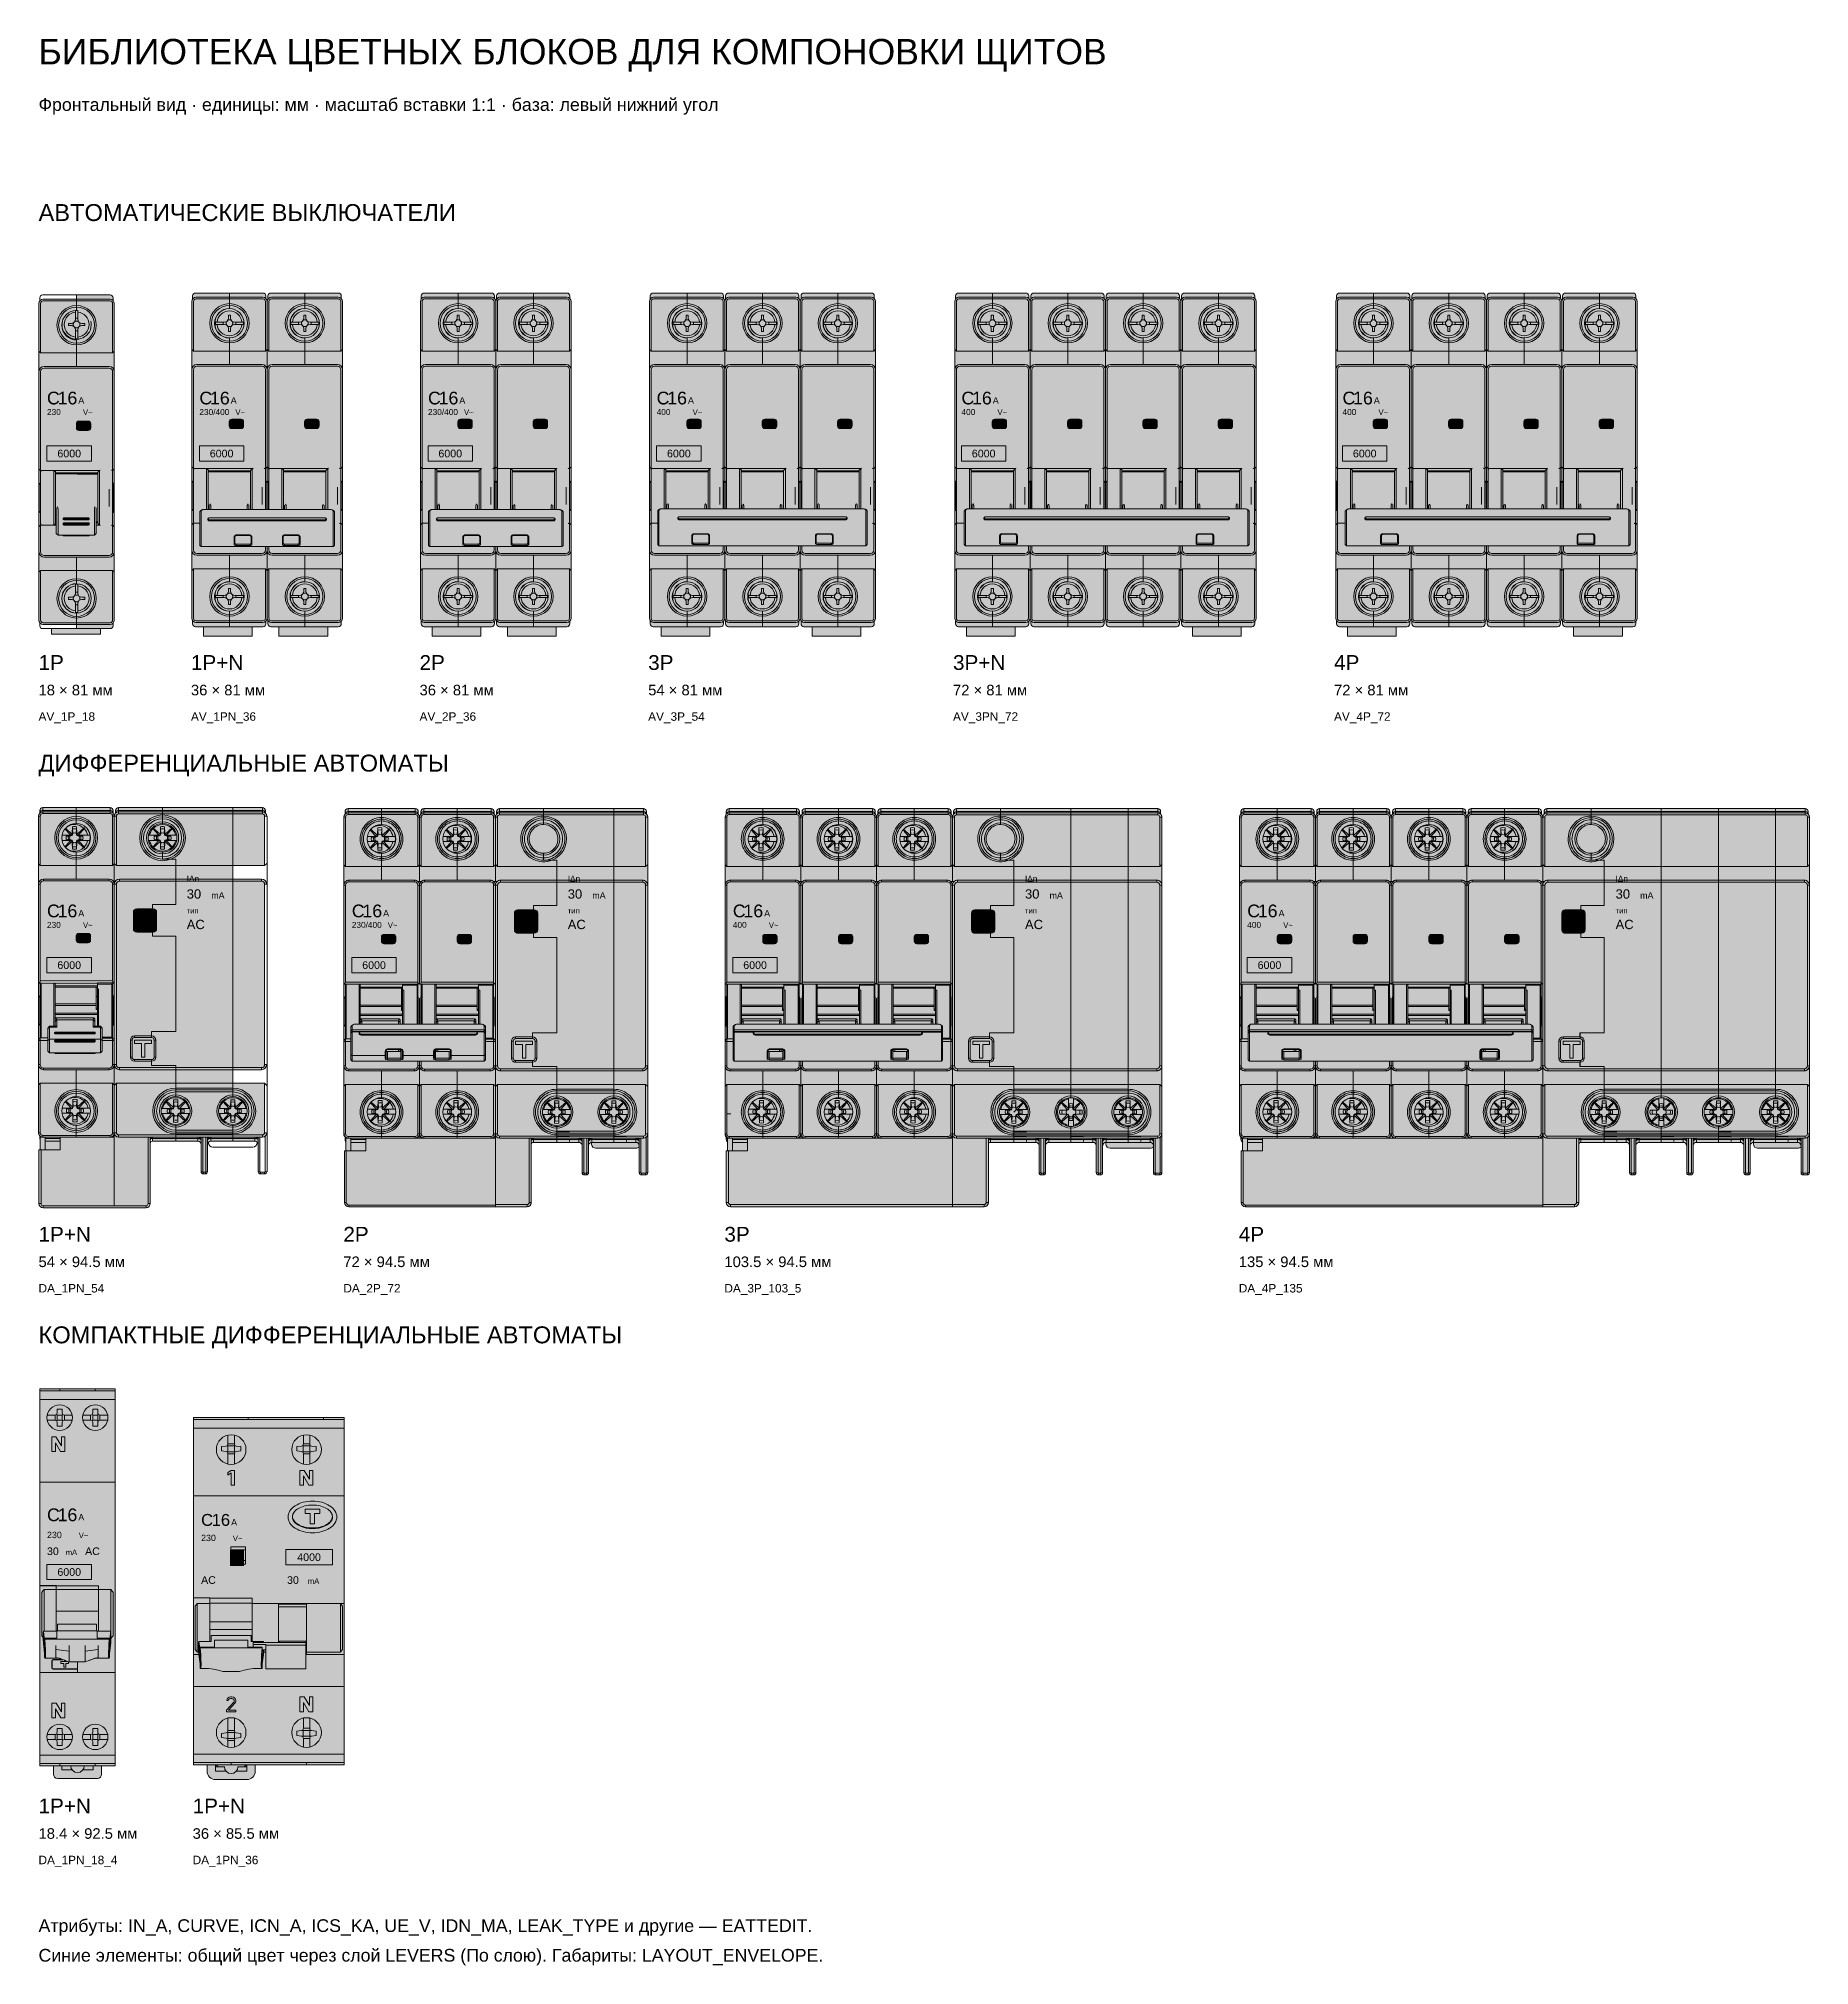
# Model space of a CAD drawing. Header units: millimetres. Extents: x 0 to 418, y -44 to 411.
import ezdxf
from ezdxf.enums import TextEntityAlignment as Align

# ---------------------------------------------------------------- set-up
doc = ezdxf.new("R2010")
doc.units = ezdxf.units.MM
for name, color, linetype, lineweight, true_color in [('BODY', 7, 'Continuous', 5, 0xf0f1eb), ('DETAILS', 7, 'Continuous', 5, 0x2f373d), ('INDICATOR', 7, 'Continuous', 5, 0x3d9868), ('LEVERS', 7, 'Continuous', 5, 0x2b7ac1), ('MARKING', 7, 'Continuous', 5, 0x2f373d), ('RECESS', 7, 'Continuous', 5, 0x6c747a), ('TERMINALS', 7, 'Continuous', 5, 0xa4adb6), ('TEST', 7, 'Continuous', 5, 0xf49226)]:
    doc.layers.add(name, color=color, linetype=linetype, lineweight=lineweight, true_color=true_color)
doc.layers.add('PARAMETERS', color=7, linetype='Continuous', plot=False)
doc.styles.add('BLOCK_ARIAL', font='arial.ttf')

msp = doc.modelspace()

# ---------------------------------------------------------------- texts
at = {"color": 250, "true_color": 0x2f373d, "style": 'BLOCK_ARIAL'}
for s, height, p in [('БИБЛИОТЕКА ЦВЕТНЫХ БЛОКОВ ДЛЯ КОМПОНОВКИ ЩИТОВ', 6, (0, 405)), ('Фронтальный вид · единицы: мм · масштаб вставки 1:1 · база: левый нижний угол', 3, (0, 394)), ('АВТОМАТИЧЕСКИЕ ВЫКЛЮЧАТЕЛИ', 4, (0, 368)), ('1P', 3.5, (0, 262)), ('1P+N', 3.5, (36, 262)), ('2P', 3.5, (90, 262)), ('3P', 3.5, (144, 262)), ('3P+N', 3.5, (216, 262)), ('4P', 3.5, (306, 262)), ('18 × 81 мм', 2.5, (0, 256)), ('36 × 81 мм', 2.5, (36, 256)), ('36 × 81 мм', 2.5, (90, 256)), ('54 × 81 мм', 2.5, (144, 256)), ('72 × 81 мм', 2.5, (216, 256)), ('72 × 81 мм', 2.5, (306, 256)), ('AV_1P_18', 2, (0, 250)), ('AV_1PN_36', 2, (36, 250)), ('AV_2P_36', 2, (90, 250)), ('AV_3P_54', 2, (144, 250)), ('AV_3PN_72', 2, (216, 250)), ('AV_4P_72', 2, (306, 250)), ('ДИФФЕРЕНЦИАЛЬНЫЕ АВТОМАТЫ', 4, (0, 238)), ('1P+N', 3.5, (0, 127)), ('2P', 3.5, (72, 127)), ('3P', 3.5, (162, 127)), ('4P', 3.5, (283.5, 127)), ('54 × 94.5 мм', 2.5, (0, 121)), ('72 × 94.5 мм', 2.5, (72, 121)), ('103.5 × 94.5 мм', 2.5, (162, 121)), ('135 × 94.5 мм', 2.5, (283.5, 121)), ('DA_1PN_54', 2, (0, 115)), ('DA_2P_72', 2, (72, 115)), ('DA_3P_103_5', 2, (162, 115)), ('DA_4P_135', 2, (283.5, 115)), ('КОМПАКТНЫЕ ДИФФЕРЕНЦИАЛЬНЫЕ АВТОМАТЫ', 4, (0, 103)), ('1P+N', 3.5, (0, -8)), ('1P+N', 3.5, (36.4, -8)), ('18.4 × 92.5 мм', 2.5, (0, -14)), ('36 × 85.5 мм', 2.5, (36.4, -14)), ('DA_1PN_18_4', 2, (0, -20)), ('DA_1PN_36', 2, (36.4, -20)), ('Атрибуты: IN_A, CURVE, ICN_A, ICS_KA, UE_V, IDN_MA, LEAK_TYPE и другие — EATTEDIT.', 3, (0, -36)), ('Синие элементы: общий цвет через слой LEVERS (По слою). Габариты: LAYOUT_ENVELOPE.', 3, (0, -43))]:
    msp.add_text(s, height=height, dxfattribs=at).set_placement(p)

# ---------------------------------------------------------------- blocks, each defined once
blk = doc.blocks.new('AV_1P_18')
at = {"layer": 'BODY', "true_color": 0xf0f1eb}
blk.add_hatch(color=7, dxfattribs=at).paths.add_polyline_path([(0.9, 2.77), (0.71, 2.83), (0.39, 3.04), (0.18, 3.36), (0.12, 3.55), (0.1, 3.75), (0.1, 15.05), (0.1, 19.85), (0.1, 25.79), (0.1, 29.5), (0.1, 35.8), (0.1, 39.51), (0.1, 62.45), (0.1, 67.25), (0.1, 78.55), (0.12, 78.75), (0.18, 78.94), (0.39, 79.26), (0.71, 79.47), (0.9, 79.53), (1.1, 79.55), (9, 79.55), (9, 80.55), (16.9, 80.55), (17.17, 80.5), (17.39, 80.34), (17.55, 80.12), (17.6, 79.85), (17.6, 79.27), (17.61, 79.26), (17.82, 78.94), (17.88, 78.75), (17.9, 78.55), (17.9, 67.25), (17.9, 62.45), (17.9, 39.52), (17.9, 39.52), (17.9, 35.8), (17.9, 29.5), (17.9, 25.78), (17.9, 25.77), (17.9, 19.85), (17.9, 15.05), (17.9, 3.75), (17.88, 3.55), (17.82, 3.36), (17.61, 3.04), (17.6, 3.03), (17.6, 2.45), (17.55, 2.18), (17.39, 1.96), (17.17, 1.8), (16.9, 1.75), (14.6, 1.75), (14.6, 0.45), (3.1, 0.45), (3.1, 1.75), (9, 1.75), (9, 2.75), (1.1, 2.75)])
at = {"layer": 'INDICATOR', "true_color": 0x3d9868}
blk.add_hatch(color=105, dxfattribs=at).paths.add_polyline_path([(12.35, 49.15), (12.3, 48.91), (12.18, 48.73), (11.98, 48.59), (11.75, 48.55), (9.55, 48.55), (9.31, 48.59), (9.12, 48.73), (8.99, 48.91), (8.95, 49.15), (8.95, 50.15), (8.99, 50.38), (9.12, 50.58), (9.31, 50.7), (9.55, 50.75), (11.75, 50.75), (11.98, 50.7), (12.18, 50.58), (12.3, 50.38), (12.35, 50.15)])
at = {"layer": 'LEVERS'}
blk.add_hatch(color=256, dxfattribs=at).paths.add_polyline_path([(6.01, 23.64), (6, 23.64), (6, 23.64), (5.98, 23.64), (5.97, 23.65), (5.96, 23.65), (5.96, 23.65), (5.95, 23.66), (5.93, 23.66), (5.92, 23.66), (5.92, 23.66), (5.92, 23.66), (5.91, 23.66), (5.91, 23.67), (5.82, 23.74), (5.82, 23.75), (5.82, 23.75), (5.8, 23.78), (5.8, 23.8), (4.6, 23.8), (4.2, 24.2), (4.2, 26.19), (4, 26.19), (3.69, 26.19), (3.6, 26.19), (3.6, 39.11), (3.69, 39.11), (4, 39.11), (14.4, 39.11), (14.42, 39.11), (14.44, 39.12), (14.46, 39.12), (14.47, 39.12), (14.49, 39.13), (14.52, 39.14), (14.54, 39.15), (14.54, 39.15), (14.53, 39.14), (14.53, 39.13), (14.52, 39.13), (14.52, 39.13), (14.49, 39.12), (14.47, 39.09), (14.46, 39.08), (14.44, 39.06), (14.44, 39.05), (14.43, 39.04), (14.42, 39.03), (14.41, 39.02), (14.41, 39.01), (14.4, 39), (14.4, 38.99), (14.4, 38.98), (14.4, 26.32), (14.4, 26.31), (14.4, 26.3), (14.4, 26.3), (14.4, 26.3), (14.41, 26.29), (14.43, 26.27), (14.44, 26.24), (14.46, 26.22), (14.48, 26.2), (14.5, 26.18), (14.52, 26.16), (14.54, 26.15), (14.52, 26.16), (14.49, 26.17), (14.47, 26.18), (14.46, 26.18), (14.44, 26.18), (14.42, 26.19), (14.4, 26.19), (13.6, 26.19), (13.6, 24.2), (13.2, 23.8), (12, 23.8), (12, 23.78), (11.98, 23.75), (11.98, 23.75), (11.98, 23.74), (11.89, 23.67), (11.89, 23.66), (11.88, 23.66), (11.88, 23.66), (11.87, 23.66), (11.87, 23.66), (11.86, 23.66), (11.85, 23.65), (11.84, 23.65), (11.83, 23.65), (11.82, 23.64), (11.8, 23.64), (11.79, 23.64), (11.79, 23.64), (11.78, 23.64), (11.76, 23.64), (11.75, 23.64), (6.05, 23.64), (6.04, 23.64), (6.03, 23.64)])
at = {"layer": 'TERMINALS', "true_color": 0xa4adb6}
for points in [[(10.06, 68.87), (9.91, 68.84), (9.76, 68.81), (9.61, 68.79), (9.46, 68.77), (9.3, 68.76), (9.15, 68.75), (9, 68.75), (8.85, 68.75), (8.7, 68.76), (8.54, 68.77), (8.39, 68.79), (8.24, 68.81), (8.09, 68.84), (7.94, 68.87), (7.8, 68.91), (7.65, 68.95), (7.51, 69), (7.36, 69.05), (7.22, 69.1), (7.08, 69.16), (6.94, 69.23), (6.81, 69.3), (6.67, 69.37), (6.54, 69.45), (6.42, 69.53), (6.29, 69.62), (6.17, 69.71), (6.05, 69.81), (5.93, 69.9), (5.82, 70.01), (5.71, 70.11), (5.61, 70.22), (5.5, 70.33), (5.41, 70.45), (5.31, 70.57), (5.22, 70.69), (5.13, 70.82), (5.05, 70.94), (4.97, 71.08), (4.9, 71.21), (4.83, 71.34), (4.76, 71.48), (4.7, 71.62), (4.65, 71.76), (4.6, 71.91), (4.55, 72.05), (4.51, 72.2), (4.47, 72.34), (4.44, 72.49), (4.41, 72.64), (4.39, 72.79), (4.37, 72.94), (4.36, 73.1), (4.35, 73.25), (4.35, 73.4), (4.35, 73.55), (4.36, 73.7), (4.37, 73.86), (4.39, 74.01), (4.41, 74.16), (4.44, 74.31), (4.47, 74.46), (4.51, 74.6), (4.51, 74.6), (4.51, 74.6), (4.55, 74.75), (4.6, 74.89), (4.65, 75.04), (4.7, 75.18), (4.76, 75.32), (4.83, 75.46), (4.9, 75.59), (4.97, 75.73), (5.05, 75.86), (5.13, 75.98), (5.22, 76.11), (5.31, 76.23), (5.41, 76.35), (5.5, 76.47), (5.61, 76.58), (5.71, 76.69), (5.82, 76.79), (5.93, 76.9), (6.05, 76.99), (6.17, 77.09), (6.29, 77.18), (6.42, 77.27), (6.54, 77.35), (6.67, 77.43), (6.81, 77.5), (6.94, 77.57), (7.08, 77.64), (7.22, 77.7), (7.36, 77.75), (7.51, 77.8), (7.65, 77.85), (7.8, 77.89), (7.94, 77.93), (8.09, 77.96), (8.24, 77.99), (8.39, 78.01), (8.54, 78.03), (8.7, 78.04), (8.85, 78.05), (9, 78.05), (9.15, 78.05), (9.3, 78.04), (9.46, 78.03), (9.61, 78.01), (9.76, 77.99), (9.91, 77.96), (10.06, 77.93), (10.2, 77.89), (10.35, 77.85), (10.49, 77.8), (10.64, 77.75), (10.78, 77.7), (10.92, 77.64), (11.06, 77.57), (11.19, 77.5), (11.33, 77.43), (11.46, 77.35), (11.58, 77.27), (11.71, 77.18), (11.83, 77.09), (11.95, 76.99), (12.07, 76.9), (12.18, 76.79), (12.29, 76.69), (12.39, 76.58), (12.5, 76.47), (12.59, 76.35), (12.69, 76.23), (12.78, 76.11), (12.87, 75.98), (12.95, 75.86), (13.03, 75.73), (13.1, 75.59), (13.17, 75.46), (13.24, 75.32), (13.3, 75.18), (13.35, 75.04), (13.4, 74.89), (13.45, 74.75), (13.49, 74.6), (13.53, 74.46), (13.56, 74.31), (13.59, 74.16), (13.61, 74.01), (13.63, 73.86), (13.64, 73.7), (13.65, 73.55), (13.65, 73.4), (13.65, 73.25), (13.64, 73.1), (13.63, 72.94), (13.61, 72.79), (13.59, 72.64), (13.56, 72.49), (13.53, 72.34), (13.49, 72.2), (13.45, 72.05), (13.4, 71.91), (13.35, 71.76), (13.3, 71.62), (13.24, 71.48), (13.17, 71.34), (13.1, 71.21), (13.03, 71.08), (12.95, 70.94), (12.87, 70.82), (12.78, 70.69), (12.69, 70.57), (12.59, 70.45), (12.5, 70.33), (12.39, 70.22), (12.29, 70.11), (12.18, 70.01), (12.07, 69.9), (11.95, 69.81), (11.83, 69.71), (11.71, 69.62), (11.58, 69.53), (11.46, 69.45), (11.33, 69.37), (11.19, 69.3), (11.06, 69.23), (10.92, 69.16), (10.78, 69.1), (10.64, 69.05), (10.49, 69), (10.35, 68.95), (10.35, 68.95), (10.35, 68.95), (10.2, 68.91)], [(10.35, 4.45), (10.2, 4.41), (10.06, 4.37), (9.91, 4.34), (9.76, 4.31), (9.61, 4.29), (9.46, 4.27), (9.3, 4.26), (9.15, 4.25), (9, 4.25), (8.85, 4.25), (8.7, 4.26), (8.54, 4.27), (8.39, 4.29), (8.24, 4.31), (8.09, 4.34), (7.94, 4.37), (7.8, 4.41), (7.65, 4.45), (7.51, 4.5), (7.36, 4.55), (7.22, 4.6), (7.08, 4.66), (6.94, 4.73), (6.81, 4.8), (6.67, 4.87), (6.54, 4.95), (6.42, 5.03), (6.29, 5.12), (6.17, 5.21), (6.05, 5.31), (5.93, 5.4), (5.82, 5.51), (5.71, 5.61), (5.61, 5.72), (5.5, 5.83), (5.41, 5.95), (5.31, 6.07), (5.22, 6.19), (5.13, 6.32), (5.05, 6.44), (4.97, 6.58), (4.9, 6.71), (4.83, 6.84), (4.76, 6.98), (4.7, 7.12), (4.65, 7.26), (4.6, 7.41), (4.55, 7.55), (4.51, 7.7), (4.47, 7.84), (4.44, 7.99), (4.41, 8.14), (4.39, 8.29), (4.37, 8.44), (4.36, 8.6), (4.35, 8.75), (4.35, 8.9), (4.35, 9.05), (4.36, 9.2), (4.37, 9.36), (4.39, 9.51), (4.41, 9.66), (4.44, 9.81), (4.47, 9.96), (4.51, 10.1), (4.51, 10.1), (4.51, 10.1), (4.55, 10.25), (4.6, 10.39), (4.65, 10.54), (4.7, 10.68), (4.76, 10.82), (4.83, 10.96), (4.9, 11.09), (4.97, 11.23), (5.05, 11.36), (5.13, 11.48), (5.22, 11.61), (5.31, 11.73), (5.41, 11.85), (5.5, 11.97), (5.61, 12.08), (5.71, 12.19), (5.82, 12.29), (5.93, 12.4), (6.05, 12.49), (6.17, 12.59), (6.29, 12.68), (6.42, 12.77), (6.54, 12.85), (6.67, 12.93), (6.81, 13), (6.94, 13.07), (7.08, 13.14), (7.22, 13.2), (7.36, 13.25), (7.51, 13.3), (7.65, 13.35), (7.8, 13.39), (7.94, 13.43), (8.09, 13.46), (8.24, 13.49), (8.39, 13.51), (8.54, 13.53), (8.7, 13.54), (8.85, 13.55), (9, 13.55), (9.15, 13.55), (9.3, 13.54), (9.46, 13.53), (9.61, 13.51), (9.76, 13.49), (9.91, 13.46), (10.06, 13.43), (10.2, 13.39), (10.35, 13.35), (10.49, 13.3), (10.64, 13.25), (10.78, 13.2), (10.92, 13.14), (11.06, 13.07), (11.19, 13), (11.33, 12.93), (11.46, 12.85), (11.58, 12.77), (11.71, 12.68), (11.83, 12.59), (11.95, 12.49), (12.07, 12.4), (12.18, 12.29), (12.29, 12.19), (12.39, 12.08), (12.5, 11.97), (12.59, 11.85), (12.69, 11.73), (12.78, 11.61), (12.87, 11.48), (12.95, 11.36), (13.03, 11.23), (13.1, 11.09), (13.17, 10.96), (13.24, 10.82), (13.3, 10.68), (13.35, 10.54), (13.4, 10.39), (13.45, 10.25), (13.49, 10.1), (13.53, 9.96), (13.56, 9.81), (13.59, 9.66), (13.61, 9.51), (13.63, 9.36), (13.64, 9.2), (13.65, 9.05), (13.65, 8.9), (13.65, 8.75), (13.64, 8.6), (13.63, 8.44), (13.61, 8.29), (13.59, 8.14), (13.56, 7.99), (13.53, 7.84), (13.49, 7.7), (13.45, 7.55), (13.4, 7.41), (13.35, 7.26), (13.3, 7.12), (13.24, 6.98), (13.17, 6.84), (13.1, 6.71), (13.03, 6.58), (12.95, 6.44), (12.87, 6.32), (12.78, 6.19), (12.69, 6.07), (12.59, 5.95), (12.5, 5.83), (12.39, 5.72), (12.29, 5.61), (12.18, 5.51), (12.07, 5.4), (11.95, 5.31), (11.83, 5.21), (11.71, 5.12), (11.58, 5.03), (11.46, 4.95), (11.33, 4.87), (11.19, 4.8), (11.06, 4.73), (10.92, 4.66), (10.78, 4.6), (10.64, 4.55), (10.49, 4.5), (10.35, 4.45), (10.35, 4.45)]]:
    blk.add_hatch(color=253, dxfattribs=at).paths.add_polyline_path(points)
at = {"layer": 'DETAILS', "color": 250, "linetype": 'ByBlock', "lineweight": 5, "true_color": 0x2f373d}
for p, q in [((0.1, 3.75), (0.1, 78.55)), ((0.3, 79.15), (0.3, 79.85)), ((0.5, 78.55), (0.5, 66.85)), ((16.9, 80.55), (1, 80.55)), ((16.9, 79.55), (1.1, 79.55)), ((16.9, 79.15), (1.1, 79.15)), ((9, 76.9), (9, 80.55)), ((17.5, 66.85), (17.5, 78.55)), ((17.6, 79.85), (17.6, 79.25)), ((17.9, 3.75), (17.9, 78.55)), ((7.1, 73.8), (7.1, 73.3)), ((7.1, 73.8), (7.75, 73.8)), ((7.1, 73.3), (7.75, 73.3)), ((8.21, 73.91), (8.21, 73.19)), ((9.36, 74.34), (8.64, 74.34)), ((8.75, 74.8), (8.75, 76.87)), ((9.25, 75.04), (8.75, 75.04)), ((9.25, 74.8), (9.25, 76.87)), ((9.79, 73.19), (9.79, 73.91)), ((10.25, 73.8), (10.9, 73.8)), ((10.25, 73.3), (10.9, 73.3)), ((10.9, 73.8), (10.9, 73.3)), ((6.12, 71.65), (5.99, 71.65)), ((8.64, 72.76), (9.36, 72.76)), ((8.75, 70.23), (8.75, 72.3)), ((9.25, 72.06), (8.75, 72.06)), ((9, 63.65), (9, 69.9)), ((9.25, 70.23), (9.25, 72.3)), ((0.5, 66.85), (0.1, 67.25)), ((17.5, 66.85), (0.5, 66.85)), ((17.9, 67.25), (17.5, 66.85)), ((0.5, 39.11), (0.5, 62.45)), ((1.3, 63.65), (16.7, 63.65)), ((1.3, 63.25), (16.7, 63.25)), ((17.5, 19.85), (17.5, 62.45)), ((8.95, 49.15), (8.95, 50.15)), ((9.15, 49.15), (9.15, 50.15)), ((9.4, 50.52), (11.9, 50.52)), ((9.55, 50.75), (11.75, 50.75)), ((9.55, 50.55), (11.75, 50.55)), ((12.15, 50.15), (12.15, 49.15)), ((12.35, 50.15), (12.35, 49.15)), ((11.75, 48.75), (9.55, 48.75)), ((11.75, 48.55), (9.55, 48.55)), ((0.5, 39.11), (0.1, 39.51)), ((14.4, 39.11), (0.5, 39.11)), ((0.5, 19.85), (0.5, 39.11)), ((3.6, 26.19), (3.6, 39.11)), ((3.69, 39.11), (3.8, 38.99)), ((3.8, 38.99), (3.83, 38.96)), ((4, 26.19), (4, 39.11)), ((4, 38.53), (14, 38.53)), ((4, 38.33), (14, 38.33)), ((9.2, 38.16), (9.2, 38.33)), ((9.2, 38.23), (14, 38.23)), ((14, 26.65), (14, 38.65)), ((14.4, 38.98), (14.4, 26.32)), ((17.5, 39.11), (17.47, 39.11)), ((17.5, 39.11), (17.5, 39.11)), ((0.1, 35.8), (0.4, 36.1)), ((0.5, 36.1), (0.4, 36.1)), ((0.4, 29.2), (0.4, 36.1)), ((16.7, 34.68), (16.7, 30.62)), ((17.5, 36.1), (17.6, 36.1)), ((17.6, 36.1), (17.6, 29.2)), ((17.9, 35.8), (17.6, 36.1)), ((0.1, 29.5), (0.4, 29.2)), ((0.5, 29.2), (0.4, 29.2)), ((4.2, 24.2), (4.2, 30.29)), ((4.6, 30.06), (4.6, 23.8)), ((5.8, 27.72), (5.8, 27.65)), ((11.75, 27.9), (6.05, 27.9)), ((6.05, 27.69), (11.75, 27.69)), ((6.05, 27.54), (11.75, 27.54)), ((6.05, 27.47), (11.75, 27.47)), ((12, 27.65), (12, 27.72)), ((13.2, 23.8), (13.2, 30.06)), ((13.6, 24.2), (13.6, 30.29)), ((17.5, 29.2), (17.6, 29.2)), ((17.9, 29.5), (17.6, 29.2)), ((0.1, 25.79), (0.5, 26.19)), ((0.5, 26.19), (4.2, 26.19)), ((0.8, 26.19), (1.1, 26.19)), ((3.8, 26.31), (3.69, 26.19)), ((3.83, 26.34), (3.8, 26.31)), ((4, 26.97), (4.2, 26.97)), ((4, 26.77), (4.2, 26.77)), ((4.2, 24.2), (4.6, 23.8)), ((4.6, 23.8), (13.2, 23.8)), ((5.8, 26.51), (5.8, 26.47)), ((5.8, 23.78), (5.8, 23.8)), ((5.81, 23.75), (5.8, 23.78)), ((5.81, 23.75), (5.91, 23.67)), ((11.75, 26.74), (6.05, 26.74)), ((11.75, 26.69), (6.05, 26.69)), ((6.05, 26.4), (11.75, 26.4)), ((6.05, 26.28), (11.75, 26.28)), ((6.05, 26.22), (11.75, 26.22)), ((11.75, 23.7), (6.05, 23.7)), ((11.75, 23.64), (6.05, 23.64)), ((11.89, 23.67), (11.99, 23.75)), ((12, 23.78), (11.99, 23.75)), ((12, 23.78), (12, 23.8)), ((13.6, 24.2), (13.2, 23.8)), ((13.6, 26.97), (14, 26.97)), ((13.6, 26.77), (14, 26.77)), ((13.6, 26.19), (14.4, 26.19)), ((17.48, 26.19), (17.5, 26.19)), ((16.7, 19.05), (1.3, 19.05)), ((16.7, 18.65), (1.3, 18.65)), ((9, 12.4), (9, 18.65)), ((0.1, 15.05), (0.5, 15.45)), ((17.5, 15.45), (0.5, 15.45)), ((0.5, 15.45), (0.5, 3.75)), ((17.5, 15.45), (17.9, 15.05)), ((17.5, 3.75), (17.5, 15.45)), ((6.07, 10.8), (6.12, 10.8)), ((7.1, 9.15), (7.75, 9.15)), ((7.1, 9.15), (7.1, 8.65)), ((8.21, 9.26), (8.21, 8.54)), ((9.36, 9.69), (8.64, 9.69)), ((8.75, 10.15), (8.75, 12.22)), ((9.25, 10.39), (8.75, 10.39)), ((9.25, 10.15), (9.25, 12.22)), ((9.79, 8.54), (9.79, 9.26)), ((10.25, 9.15), (10.9, 9.15)), ((10.9, 9.15), (10.9, 8.65)), ((6.12, 7), (6.07, 7)), ((7.1, 8.65), (7.75, 8.65)), ((8.64, 8.11), (9.36, 8.11)), ((8.75, 5.58), (8.75, 7.65)), ((9.25, 7.41), (8.75, 7.41)), ((9, 1.75), (9, 5.4)), ((9.25, 5.58), (9.25, 7.65)), ((10.25, 8.65), (10.9, 8.65)), ((0.3, 2.45), (0.3, 3.15)), ((16.9, 1.75), (1, 1.75)), ((16.9, 3.15), (1.1, 3.15)), ((16.9, 2.75), (1.1, 2.75)), ((3.1, 0.45), (3.1, 1.75)), ((14.6, 0.45), (3.1, 0.45)), ((14.6, 0.45), (14.6, 1.75)), ((17.6, 3.05), (17.6, 2.45))]:
    blk.add_line(p, q, dxfattribs=at)
blk.add_circle((9, 8.9), 3.46, dxfattribs=at)
for centre, radius, start, end in [((1.1, 78.55), 1, 90, 180), ((1, 79.85), 0.7, 90, 180), ((1.1, 78.55), 0.6, 90, 180), ((1, 78.85), 0.7, 90, 130.6008), ((9, 73.4), 4.65, 90.0009, -90.0009), ((9, 73.4), 4.25, 90.001, -90.001), ((9, 73.4), 4.65, -90, 90), ((9, 73.4), 4.25, -90, 90), ((16.9, 79.85), 0.7, 0, 90), ((16.9, 78.55), 1, 0, 90), ((16.9, 78.55), 0.6, 0, 90), ((9, 73.4), 3.5, 90, -90), ((9, 73.55), 3.46, 166.4321, 13.8811), ((9, 73.55), 2.95, 94.8614, -94.8614), ((7.75, 74.8), 1, -90, 0), ((7.75, 72.3), 1, 0, 90), ((9, 73.55), 0.789, 145.0391, -145.0391), ((9, 73.55), 0.789, 55.0391, 124.9609), ((9, 73.55), 0.789, -124.9609, -55.0391), ((9, 73.55), 3.33, 85.6934, 94.3066), ((9, 73.55), 2.95, -85.1386, 85.1386), ((10.25, 74.8), 1, 180, -90), ((10.25, 72.3), 1, 90, 180), ((9, 73.55), 0.789, -34.9609, 34.9609), ((9, 73.55), 3.33, -94.3066, -85.6934), ((1.3, 62.45), 1.2, 90, 180), ((1.3, 62.45), 0.8, 90, 180), ((16.7, 62.45), 1.2, 0, 90), ((16.7, 62.45), 0.8, 0, 90), ((9.55, 50.15), 0.6, 90, 180), ((9.55, 50.15), 0.4, 90, 180), ((11.75, 50.15), 0.6, 0, 90), ((11.75, 50.15), 0.4, 0, 90), ((9.55, 49.15), 0.6, 180, -90), ((9.55, 49.15), 0.4, 180, -90), ((11.75, 49.15), 0.6, -90, 0), ((11.75, 49.15), 0.4, -90, 0), ((-55.7, -14.13), 79.75, 41.5409, 41.727), ((68.88, -9.13), 72.77, 138.4787, 138.9562), ((0.43, 56.18), 24.14, -45.0088, -44.6317), ((-55.62, 79.36), 79.65, -41.7271, -41.5407), ((68.9, 74.42), 72.78, -138.9677, -138.4904), ((1.3, 19.85), 1.2, 180, -90), ((1.3, 19.85), 0.8, 180, -90), ((16.7, 19.85), 1.2, -90, 0), ((16.7, 19.85), 0.8, -90, 0), ((9, 8.9), 4.65, 90.0009, -90.0009), ((9, 8.9), 4.25, 90.001, -90.001), ((9, 8.9), 3.5, 90, -90), ((9, 8.9), 2.95, 94.8614, -94.8614), ((7.75, 10.15), 1, -90, 0), ((9, 8.9), 0.789, 145.0391, -145.0391), ((9, 8.9), 0.789, 55.0391, 124.9609), ((9, 8.9), 3.33, 85.6934, 94.3066), ((9, 8.9), 4.65, -90, 90), ((9, 8.9), 4.25, -90, 90), ((9, 8.9), 2.95, -85.1386, 85.1386), ((10.25, 10.15), 1, 180, -90), ((9, 8.9), 0.789, -34.9609, 34.9609), ((7.75, 7.65), 1, 0, 90), ((9, 8.9), 0.789, -124.9609, -55.0391), ((9, 8.9), 3.33, -94.3066, -85.6934), ((10.25, 7.65), 1, 90, 180), ((1.1, 3.75), 1, 180, -90), ((1, 2.45), 0.7, 180, -90), ((1.1, 3.75), 0.6, 180, -90), ((1, 3.45), 0.7, -130.3877, -90), ((16.9, 3.75), 1, -90, 0), ((16.9, 3.75), 0.6, -90, 0), ((16.9, 2.45), 0.7, -90, 0)]:
    blk.add_arc(centre, radius, start, end, dxfattribs=at)
for points, start_tangent, end_tangent in [([(0.5, 38.77), (0.52, 38.9), (0.59, 39.02)], (0, 1), (0.677993, 0.735069)), ([(0.59, 39.02), (0.69, 39.09)], (0.677993, 0.735069), (0.914358, 0.404907)), ([(0.69, 39.09), (0.8, 39.11)], (0.914358, 0.404907), (1, 0)), ([(14.56, 39.16), (14.47, 39.12), (14.4, 39.11)], (-0.892886, -0.450283), (-1, 0)), ([(14.4, 38.98), (14.41, 39.02), (14.44, 39.06), (14.51, 39.13)], (-0.000001, 1), (0.779463, 0.626449)), ([(14.51, 39.13), (14.53, 39.14), (14.56, 39.16)], (0.779463, 0.626449), (0.892886, 0.450283)), ([(17.2, 39.16), (17.36, 39.13), (17.43, 39.12), (17.48, 39.11)], (0.977632, -0.210321), (0.999991, -0.004183)), ([(17.61, 39.22), (17.9, 39.52)], (0.702438, 0.711745), (0.675361, 0.737487)), ([(4.59, 30.1), (4.57, 30.2), (4.53, 30.3), (4.43, 30.52)], (-0.25566, 0.966767), (-0.431341, 0.902189)), ([(4.59, 30.1), (4.6, 30.06)], (0.25566, -0.966767), (0, -1)), ([(6.05, 27.9), (5.95, 27.89), (5.87, 27.85), (5.82, 27.79), (5.8, 27.72)], (-1, 0), (0, -1)), ([(5.8, 27.72), (5.82, 27.65), (5.87, 27.6), (5.95, 27.56), (6.05, 27.54)], (0, -1), (1, 0)), ([(5.8, 27.65), (5.82, 27.58), (5.87, 27.53), (5.95, 27.49), (6.05, 27.47)], (0, -1), (1, 0)), ([(6.05, 27.9), (5.99, 27.89), (5.94, 27.87), (5.91, 27.83), (5.9, 27.79), (5.91, 27.75), (5.94, 27.72), (5.99, 27.69), (6.05, 27.69)], (-1, 0), (1, 0)), ([(12, 27.72), (11.98, 27.79), (11.93, 27.85), (11.85, 27.89), (11.75, 27.9)], (0, 1), (-1, 0)), ([(11.75, 27.69), (11.81, 27.69), (11.86, 27.72), (11.89, 27.75), (11.9, 27.79), (11.89, 27.83), (11.86, 27.87), (11.81, 27.89), (11.75, 27.9)], (1, 0), (-1, 0)), ([(11.75, 27.54), (11.85, 27.56), (11.93, 27.6), (11.98, 27.65), (12, 27.72)], (1, 0), (0, 1)), ([(11.75, 27.47), (11.85, 27.49), (11.93, 27.53), (11.98, 27.58), (12, 27.65)], (1, 0), (0, 1)), ([(13.2, 30.06), (13.21, 30.1)], (0, 1), (0.25566, 0.966767)), ([(13.21, 30.1), (13.23, 30.2), (13.27, 30.3), (13.37, 30.52)], (0.25566, 0.966767), (0.431341, 0.902189)), ([(0.59, 26.28), (0.52, 26.4), (0.5, 26.53)], (-0.677993, 0.735069), (0, 1)), ([(0.69, 26.21), (0.59, 26.28)], (-0.914358, 0.404907), (-0.677993, 0.735069)), ([(0.8, 26.19), (0.69, 26.21)], (-1, 0), (-0.914358, 0.404907)), ([(6.05, 26.74), (5.95, 26.72), (5.87, 26.68), (5.82, 26.6), (5.8, 26.51)], (-1, -0.000175), (-0.000034, -1)), ([(5.8, 26.51), (5.82, 26.43), (5.87, 26.35), (5.95, 26.3), (6.05, 26.28)], (-0.000034, -1), (1, -0.000215)), ([(5.8, 26.47), (5.82, 26.38), (5.87, 26.3), (5.95, 26.24), (6.05, 26.22)], (-0.000034, -1), (1, 0)), ([(6.05, 23.7), (5.97, 23.71), (5.9, 23.72), (5.85, 23.73), (5.81, 23.75)], (-1, 0.000391), (-0.747005, 0.664819)), ([(6.05, 26.69), (5.99, 26.68), (5.94, 26.65), (5.91, 26.6), (5.9, 26.55), (5.91, 26.49), (5.94, 26.44), (5.99, 26.41), (6.05, 26.4)], (-1, -0.000415), (1, 0.000142)), ([(6.05, 23.64), (6, 23.65), (5.96, 23.65), (5.93, 23.66), (5.91, 23.67)], (-1, -0.000282), (-0.745164, 0.666881)), ([(12, 26.51), (11.98, 26.6), (11.93, 26.68), (11.85, 26.72), (11.75, 26.74)], (-0.000034, 1), (-1, 0.000175)), ([(11.75, 26.4), (11.81, 26.41), (11.86, 26.44), (11.89, 26.49), (11.9, 26.55), (11.89, 26.6), (11.86, 26.65), (11.81, 26.68), (11.75, 26.69)], (1, -0.000142), (-1, 0.000415)), ([(11.75, 26.28), (11.85, 26.3), (11.93, 26.35), (11.98, 26.43), (12, 26.51)], (1, 0.000215), (-0.000034, 1)), ([(11.75, 26.22), (11.85, 26.24), (11.93, 26.3), (11.98, 26.38), (12, 26.47)], (1, 0), (-0.000034, 1)), ([(11.99, 23.75), (11.95, 23.73), (11.89, 23.72), (11.83, 23.71), (11.75, 23.7)], (-0.747782, -0.663944), (-1, 0.000443)), ([(11.89, 23.67), (11.87, 23.66), (11.84, 23.65), (11.8, 23.65), (11.75, 23.64)], (-0.745165, -0.66688), (-1, 0.000337)), ([(14.41, 26.29), (14.41, 26.3), (14.4, 26.32)], (-0.455409, 0.890282), (0.000026, 1)), ([(14.56, 26.14), (14.47, 26.18), (14.4, 26.19)], (-0.892879, 0.450296), (-1, 0)), ([(14.56, 26.14), (14.48, 26.2), (14.41, 26.29)], (-0.892879, 0.450296), (-0.455409, 0.890282)), ([(17.41, 26.18), (17.36, 26.17), (17.2, 26.14)], (-0.983358, -0.181676), (-0.977629, -0.210335)), ([(17.48, 26.19), (17.46, 26.19), (17.41, 26.18)], (-0.999996, 0.002845), (-0.983358, -0.181676)), ([(17.9, 25.78), (17.8, 25.88), (17.5, 26.19)], (-0.67535, 0.737498), (-0.707107, 0.707107))]:
    blk.add_spline(points, degree=3, dxfattribs=dict(at, start_tangent=start_tangent, end_tangent=end_tangent))
at = {"layer": 'MARKING', "color": 250, "lineweight": 5, "true_color": 0x2f373d}
blk.add_lwpolyline([(2, 41.3), (12.5, 41.3), (12.5, 44.9), (2, 44.9)], close=True, dxfattribs=at)
at = {"layer": 'MARKING', "color": 250, "true_color": 0x2f373d, "style": 'BLOCK_ARIAL'}
for s, height, p in [('A', 1.5, (9.4, 54.9)), ('V~', 1.3, (10.5, 52.2))]:
    blk.add_text(s, height=height, dxfattribs=at).set_placement(p)
for tag, p, height in [('CURVE', (2, 54.7), 3), ('IN_A', (4.5, 54.7), 3), ('UE_V', (2, 52.2), 1.4)]:
    blk.add_attdef(tag, p, '', height=height, dxfattribs=at)
blk.add_attdef('ICN_A', text='', height=1.8, dxfattribs=at).set_placement((7.25, 43.1), align=Align.MIDDLE_CENTER)
at = {"layer": 'PARAMETERS', "color": 250, "true_color": 0x2f373d, "style": 'BLOCK_ARIAL', "flags": 1}
for tag in ['WIDTH_MM', 'STANDARD', 'UIMP_KV', 'DESCRIPTION', 'POLES', 'ICS_KA', 'FREQ_HZ', 'HEIGHT_MM', 'ID', 'IP', 'DEPTH_MM']:
    blk.add_attdef(tag, (2, 20), '', height=0.4, dxfattribs=at)
blk = doc.blocks.new('AV_1PN_36')
at = {"layer": 'BODY', "true_color": 0xf0f1eb}
h = blk.add_hatch(color=7, dxfattribs=at)
h.paths.add_polyline_path([(14.5, 2.2), (14.5, 0), (3, 0), (3, 2.2), (1.2, 2.2), (0.93, 2.25), (0.7, 2.4), (0.55, 2.63), (0.5, 2.9), (0.5, 3.4), (0.63, 3.4), (0.49, 3.49), (0.28, 3.81), (0.22, 4), (0.2, 4.2), (0.2, 15.5), (0.2, 20.3), (0.2, 26.24), (0.2, 29.95), (0.2, 36.25), (0.2, 39.96), (0.2, 62.9), (0.22, 63.14), (0.23, 63.16), (0.2, 63.16), (0.2, 67.7), (0.2, 79), (0.22, 79.2), (0.28, 79.39), (0.35, 79.5), (0.35, 79.5), (0.49, 79.71), (0.5, 79.72), (0.5, 80.3), (0.55, 80.57), (0.7, 80.8), (0.93, 80.94), (1.2, 81), (9.1, 81), (9.1, 80), (9.1, 80), (9.1, 81), (17, 81), (17.27, 80.94), (17.5, 80.8), (17.64, 80.57), (17.7, 80.3), (17.7, 79.72), (17.71, 79.71), (17.92, 79.39), (17.98, 79.2), (18, 79), (18.02, 79.2), (18.08, 79.39), (18.15, 79.5), (18.15, 79.5), (18.29, 79.71), (18.3, 79.72), (18.3, 80.3), (18.36, 80.57), (18.5, 80.8), (18.73, 80.94), (19, 81), (26.9, 81), (34.8, 81), (35.07, 80.94), (35.3, 80.8), (35.45, 80.57), (35.5, 80.3), (35.5, 79.72), (35.51, 79.71), (35.65, 79.5), (35.72, 79.39), (35.78, 79.2), (35.8, 79), (35.8, 67.7), (35.8, 62.9), (35.8, 39.98), (35.8, 39.97), (35.8, 36.25), (35.8, 29.95), (35.8, 26.23), (35.8, 26.23), (35.8, 20.3), (35.8, 15.5), (35.8, 4.2), (35.78, 4), (35.72, 3.81), (35.51, 3.49), (35.5, 3.48), (35.5, 2.9), (35.45, 2.63), (35.3, 2.4), (35.07, 2.25), (34.8, 2.2), (33, 2.2), (32.3, 2.2), (32.3, 0), (20.8, 0), (20.8, 2.2), (19, 2.2), (18.73, 2.25), (18.5, 2.4), (18.36, 2.63), (18.3, 2.9), (18.3, 3.4), (18.43, 3.4), (18.29, 3.49), (18.08, 3.81), (18.02, 4), (18, 4.2), (17.98, 4), (17.92, 3.81), (17.71, 3.49), (17.7, 3.48), (17.7, 2.9), (17.64, 2.63), (17.5, 2.4), (17.27, 2.25), (17, 2.2), (15.2, 2.2)])
h.paths.add_polyline_path([(9.1, 2.2), (9.1, 3.2), (9.1, 3.2), (9.1, 2.2)], flags=0)
at = {"layer": 'INDICATOR', "true_color": 0x3d9868}
for points in [[(12.4, 49.37), (12.28, 49.17), (12.09, 49.05), (11.85, 49), (9.65, 49), (9.41, 49.05), (9.22, 49.17), (9.1, 49.37), (9.05, 49.6), (9.05, 50.6), (9.1, 50.84), (9.22, 51.02), (9.41, 51.16), (9.65, 51.2), (11.85, 51.2), (12.09, 51.16), (12.28, 51.02), (12.4, 50.84), (12.45, 50.6), (12.45, 49.6)], [(30.2, 49.37), (30.07, 49.17), (29.89, 49.05), (29.65, 49), (27.45, 49), (27.21, 49.05), (27.02, 49.17), (26.89, 49.37), (26.85, 49.6), (26.85, 50.6), (26.89, 50.84), (27.02, 51.02), (27.21, 51.16), (27.45, 51.2), (29.65, 51.2), (29.89, 51.16), (30.07, 51.02), (30.2, 50.84), (30.25, 50.6), (30.25, 49.6)]]:
    blk.add_hatch(color=105, dxfattribs=at).paths.add_polyline_path(points)
at = {"layer": 'LEVERS'}
blk.add_hatch(color=256, dxfattribs=at).paths.add_polyline_path([(2.11, 29.3), (2.12, 29.34), (2.13, 29.38), (2.15, 29.42), (2.18, 29.46), (2.21, 29.5), (2.23, 29.54), (2.27, 29.57), (2.31, 29.61), (2.35, 29.64), (2.4, 29.68), (2.44, 29.7), (2.5, 29.73), (2.55, 29.75), (2.6, 29.78), (2.72, 29.82), (2.73, 29.82), (2.75, 29.84), (2.77, 29.84), (2.79, 29.84), (2.81, 29.86), (2.83, 29.86), (2.9, 29.88), (2.96, 29.89), (3.04, 29.89), (3.1, 29.89), (3.7, 29.89), (4.1, 29.89), (4.3, 29.89), (4.7, 29.89), (13.3, 29.89), (13.7, 29.89), (14.1, 29.89), (14.5, 29.89), (17.6, 29.89), (17.7, 29.89), (17.95, 29.89), (18, 29.95), (18.05, 29.89), (18.3, 29.89), (18.4, 29.89), (21.5, 29.89), (21.9, 29.89), (22.1, 29.89), (22.5, 29.89), (31.1, 29.89), (31.5, 29.89), (31.9, 29.89), (32.3, 29.89), (32.9, 29.89), (32.92, 29.89), (32.95, 29.89), (32.97, 29.89), (32.99, 29.89), (33.05, 29.88), (33.12, 29.87), (33.19, 29.86), (33.24, 29.84), (33.39, 29.78), (33.45, 29.75), (33.5, 29.73), (33.55, 29.7), (33.6, 29.68), (33.65, 29.64), (33.69, 29.61), (33.73, 29.57), (33.77, 29.54), (33.8, 29.5), (33.82, 29.46), (33.84, 29.42), (33.87, 29.38), (33.88, 29.34), (33.89, 29.3), (33.9, 29.25), (33.9, 29.21), (33.9, 21.43), (33.6, 21.12), (18.4, 21.12), (18, 21.12), (17.6, 21.12), (2.4, 21.12), (2.1, 21.43), (2.1, 26.64), (2.1, 29.21), (2.1, 29.25)])
at = {"layer": 'RECESS', "true_color": 0x6c747a}
for points in [[(4.1, 29.89), (3.7, 29.89), (3.7, 39.56), (3.79, 39.56), (4.1, 39.56), (14.5, 39.56), (14.52, 39.56), (14.54, 39.56), (14.55, 39.57), (14.57, 39.58), (14.6, 39.58), (14.62, 39.59), (14.64, 39.6), (14.63, 39.59), (14.62, 39.59), (14.62, 39.59), (14.62, 39.59), (14.62, 39.58), (14.6, 39.56), (14.57, 39.55), (14.56, 39.53), (14.54, 39.51), (14.54, 39.5), (14.53, 39.49), (14.52, 39.48), (14.52, 39.47), (14.51, 39.46), (14.51, 39.45), (14.5, 39.44), (14.5, 39.43), (14.5, 29.89), (14.1, 29.89), (13.7, 29.89), (13.3, 29.89), (4.7, 29.89), (4.3, 29.89)], [(18.3, 29.89), (18.05, 29.89), (18, 29.95), (17.95, 29.89), (17.7, 29.89), (17.6, 29.89), (17.6, 36.55), (17.6, 39.56), (17.63, 39.59), (17.66, 39.62), (17.68, 39.65), (17.71, 39.67), (17.79, 39.74), (17.86, 39.82), (17.93, 39.9), (18, 39.98), (18, 39.96), (18.4, 39.56), (18.67, 39.56), (18.7, 39.56), (21.5, 39.56), (21.59, 39.56), (21.9, 39.56), (32.3, 39.56), (32.32, 39.56), (32.34, 39.56), (32.35, 39.57), (32.38, 39.58), (32.4, 39.58), (32.41, 39.59), (32.44, 39.6), (32.44, 39.59), (32.42, 39.59), (32.42, 39.59), (32.42, 39.59), (32.41, 39.58), (32.4, 39.56), (32.38, 39.55), (32.36, 39.53), (32.34, 39.51), (32.34, 39.5), (32.33, 39.49), (32.32, 39.48), (32.31, 39.47), (32.31, 39.46), (32.3, 39.45), (32.3, 39.44), (32.3, 39.43), (32.3, 29.89), (31.9, 29.89), (31.5, 29.89), (31.1, 29.89), (22.5, 29.89), (22.1, 29.89), (21.9, 29.89), (21.5, 29.89), (18.4, 29.89)]]:
    blk.add_hatch(color=8, dxfattribs=at).paths.add_polyline_path(points)
at = {"layer": 'TERMINALS', "true_color": 0xa4adb6}
for points in [[(10.45, 69.4), (10.3, 69.36), (10.16, 69.32), (10.01, 69.29), (9.86, 69.26), (9.71, 69.24), (9.56, 69.22), (9.4, 69.21), (9.25, 69.2), (9.1, 69.2), (8.95, 69.2), (8.8, 69.21), (8.64, 69.22), (8.49, 69.24), (8.34, 69.26), (8.19, 69.29), (8.04, 69.32), (7.9, 69.36), (7.75, 69.4), (7.61, 69.45), (7.46, 69.5), (7.32, 69.55), (7.18, 69.61), (7.04, 69.68), (6.91, 69.75), (6.77, 69.82), (6.64, 69.9), (6.52, 69.98), (6.39, 70.07), (6.27, 70.16), (6.15, 70.26), (6.03, 70.35), (5.92, 70.46), (5.81, 70.56), (5.71, 70.67), (5.6, 70.78), (5.51, 70.9), (5.41, 71.02), (5.32, 71.14), (5.23, 71.27), (5.15, 71.39), (5.07, 71.52), (5, 71.66), (4.93, 71.79), (4.86, 71.93), (4.8, 72.07), (4.75, 72.21), (4.7, 72.36), (4.65, 72.5), (4.61, 72.65), (4.57, 72.79), (4.54, 72.94), (4.51, 73.09), (4.49, 73.24), (4.47, 73.39), (4.46, 73.55), (4.45, 73.7), (4.45, 73.85), (4.45, 74), (4.46, 74.15), (4.47, 74.31), (4.49, 74.46), (4.51, 74.61), (4.54, 74.76), (4.57, 74.91), (4.61, 75.05), (4.61, 75.05), (4.61, 75.05), (4.65, 75.2), (4.7, 75.34), (4.75, 75.49), (4.8, 75.63), (4.86, 75.77), (4.93, 75.91), (5, 76.04), (5.07, 76.18), (5.15, 76.31), (5.23, 76.43), (5.32, 76.56), (5.41, 76.68), (5.51, 76.8), (5.6, 76.92), (5.71, 77.03), (5.81, 77.14), (5.92, 77.24), (6.03, 77.35), (6.15, 77.44), (6.27, 77.54), (6.39, 77.63), (6.52, 77.72), (6.64, 77.8), (6.77, 77.88), (6.91, 77.95), (7.04, 78.02), (7.18, 78.09), (7.32, 78.15), (7.46, 78.2), (7.61, 78.25), (7.75, 78.3), (7.9, 78.34), (8.04, 78.38), (8.19, 78.41), (8.34, 78.44), (8.49, 78.46), (8.64, 78.48), (8.8, 78.49), (8.95, 78.5), (9.1, 78.5), (9.25, 78.5), (9.4, 78.49), (9.56, 78.48), (9.71, 78.46), (9.86, 78.44), (10.01, 78.41), (10.16, 78.38), (10.3, 78.34), (10.45, 78.3), (10.59, 78.25), (10.74, 78.2), (10.88, 78.15), (11.02, 78.09), (11.16, 78.02), (11.29, 77.95), (11.43, 77.88), (11.56, 77.8), (11.68, 77.72), (11.81, 77.63), (11.93, 77.54), (12.05, 77.44), (12.17, 77.35), (12.28, 77.24), (12.39, 77.14), (12.49, 77.03), (12.6, 76.92), (12.69, 76.8), (12.79, 76.68), (12.88, 76.56), (12.97, 76.43), (13.05, 76.31), (13.13, 76.18), (13.2, 76.04), (13.27, 75.91), (13.34, 75.77), (13.4, 75.63), (13.45, 75.49), (13.5, 75.34), (13.55, 75.2), (13.59, 75.05), (13.63, 74.91), (13.66, 74.76), (13.69, 74.61), (13.71, 74.46), (13.73, 74.31), (13.74, 74.15), (13.75, 74), (13.75, 73.85), (13.75, 73.7), (13.74, 73.55), (13.73, 73.39), (13.71, 73.24), (13.69, 73.09), (13.66, 72.94), (13.63, 72.79), (13.59, 72.65), (13.55, 72.5), (13.5, 72.36), (13.45, 72.21), (13.4, 72.07), (13.34, 71.93), (13.27, 71.79), (13.2, 71.66), (13.13, 71.52), (13.05, 71.39), (12.97, 71.27), (12.88, 71.14), (12.79, 71.02), (12.69, 70.9), (12.6, 70.78), (12.49, 70.67), (12.39, 70.56), (12.28, 70.46), (12.17, 70.35), (12.05, 70.26), (11.93, 70.16), (11.81, 70.07), (11.68, 69.98), (11.56, 69.9), (11.43, 69.82), (11.29, 69.75), (11.16, 69.68), (11.02, 69.61), (10.88, 69.55), (10.74, 69.5), (10.59, 69.45), (10.45, 69.4), (10.45, 69.4)], [(27.81, 69.29), (27.66, 69.26), (27.51, 69.24), (27.36, 69.22), (27.2, 69.21), (27.05, 69.2), (26.9, 69.2), (26.75, 69.2), (26.6, 69.21), (26.44, 69.22), (26.29, 69.24), (26.14, 69.26), (25.99, 69.29), (25.84, 69.32), (25.7, 69.36), (25.55, 69.4), (25.41, 69.45), (25.26, 69.5), (25.12, 69.55), (24.98, 69.61), (24.84, 69.68), (24.71, 69.75), (24.57, 69.82), (24.44, 69.9), (24.32, 69.98), (24.19, 70.07), (24.07, 70.16), (23.95, 70.26), (23.83, 70.35), (23.72, 70.46), (23.61, 70.56), (23.51, 70.67), (23.4, 70.78), (23.31, 70.9), (23.21, 71.02), (23.12, 71.14), (23.03, 71.27), (22.95, 71.39), (22.87, 71.52), (22.8, 71.66), (22.73, 71.79), (22.66, 71.93), (22.6, 72.07), (22.55, 72.21), (22.5, 72.36), (22.45, 72.5), (22.41, 72.65), (22.37, 72.79), (22.34, 72.94), (22.31, 73.09), (22.29, 73.24), (22.27, 73.39), (22.26, 73.55), (22.25, 73.7), (22.25, 73.85), (22.25, 74), (22.26, 74.15), (22.27, 74.31), (22.29, 74.46), (22.31, 74.61), (22.34, 74.76), (22.37, 74.91), (22.41, 75.05), (22.41, 75.05), (22.41, 75.05), (22.45, 75.2), (22.5, 75.34), (22.55, 75.49), (22.6, 75.63), (22.66, 75.77), (22.73, 75.91), (22.8, 76.04), (22.87, 76.18), (22.95, 76.31), (23.03, 76.43), (23.12, 76.56), (23.21, 76.68), (23.31, 76.8), (23.4, 76.92), (23.51, 77.03), (23.61, 77.14), (23.72, 77.24), (23.83, 77.35), (23.95, 77.44), (24.07, 77.54), (24.19, 77.63), (24.32, 77.72), (24.44, 77.8), (24.57, 77.88), (24.71, 77.95), (24.84, 78.02), (24.98, 78.09), (25.12, 78.15), (25.26, 78.2), (25.41, 78.25), (25.55, 78.3), (25.7, 78.34), (25.84, 78.38), (25.99, 78.41), (26.14, 78.44), (26.29, 78.46), (26.44, 78.48), (26.6, 78.49), (26.75, 78.5), (26.9, 78.5), (27.05, 78.5), (27.2, 78.49), (27.36, 78.48), (27.51, 78.46), (27.66, 78.44), (27.81, 78.41), (27.96, 78.38), (28.1, 78.34), (28.25, 78.3), (28.39, 78.25), (28.54, 78.2), (28.68, 78.15), (28.82, 78.09), (28.96, 78.02), (29.09, 77.95), (29.23, 77.88), (29.36, 77.8), (29.48, 77.72), (29.61, 77.63), (29.73, 77.54), (29.85, 77.44), (29.97, 77.35), (30.08, 77.24), (30.19, 77.14), (30.29, 77.03), (30.4, 76.92), (30.49, 76.8), (30.59, 76.68), (30.68, 76.56), (30.77, 76.43), (30.85, 76.31), (30.93, 76.18), (31, 76.04), (31.07, 75.91), (31.14, 75.77), (31.2, 75.63), (31.25, 75.49), (31.3, 75.34), (31.35, 75.2), (31.39, 75.05), (31.43, 74.91), (31.46, 74.76), (31.49, 74.61), (31.51, 74.46), (31.53, 74.31), (31.54, 74.15), (31.55, 74), (31.55, 73.85), (31.55, 73.7), (31.54, 73.55), (31.53, 73.39), (31.51, 73.24), (31.49, 73.09), (31.46, 72.94), (31.43, 72.79), (31.39, 72.65), (31.35, 72.5), (31.3, 72.36), (31.25, 72.21), (31.2, 72.07), (31.14, 71.93), (31.07, 71.79), (31, 71.66), (30.93, 71.52), (30.85, 71.39), (30.77, 71.27), (30.68, 71.14), (30.59, 71.02), (30.49, 70.9), (30.4, 70.78), (30.29, 70.67), (30.19, 70.56), (30.08, 70.46), (29.97, 70.35), (29.85, 70.26), (29.73, 70.16), (29.61, 70.07), (29.48, 69.98), (29.36, 69.9), (29.23, 69.82), (29.09, 69.75), (28.96, 69.68), (28.82, 69.61), (28.68, 69.55), (28.54, 69.5), (28.39, 69.45), (28.25, 69.4), (28.25, 69.4), (28.25, 69.4), (28.1, 69.36), (27.96, 69.32)], [(10.3, 4.86), (10.16, 4.82), (10.01, 4.79), (9.86, 4.76), (9.71, 4.74), (9.56, 4.72), (9.4, 4.71), (9.25, 4.7), (9.1, 4.7), (8.95, 4.7), (8.8, 4.71), (8.64, 4.72), (8.49, 4.74), (8.34, 4.76), (8.19, 4.79), (8.04, 4.82), (7.9, 4.86), (7.75, 4.9), (7.61, 4.95), (7.46, 5), (7.32, 5.05), (7.18, 5.11), (7.04, 5.18), (6.91, 5.25), (6.77, 5.32), (6.64, 5.4), (6.52, 5.48), (6.39, 5.57), (6.27, 5.66), (6.15, 5.76), (6.03, 5.85), (5.92, 5.96), (5.81, 6.06), (5.71, 6.17), (5.6, 6.28), (5.51, 6.4), (5.41, 6.52), (5.32, 6.64), (5.23, 6.77), (5.15, 6.89), (5.07, 7.02), (5, 7.16), (4.93, 7.29), (4.86, 7.43), (4.8, 7.57), (4.75, 7.71), (4.7, 7.86), (4.65, 8), (4.61, 8.15), (4.57, 8.29), (4.54, 8.44), (4.51, 8.59), (4.49, 8.74), (4.47, 8.89), (4.46, 9.05), (4.45, 9.2), (4.45, 9.35), (4.45, 9.5), (4.46, 9.65), (4.47, 9.81), (4.49, 9.96), (4.51, 10.11), (4.54, 10.26), (4.57, 10.41), (4.61, 10.55), (4.61, 10.55), (4.61, 10.55), (4.65, 10.7), (4.7, 10.84), (4.75, 10.99), (4.8, 11.13), (4.86, 11.27), (4.93, 11.41), (5, 11.54), (5.07, 11.68), (5.15, 11.81), (5.23, 11.93), (5.32, 12.06), (5.41, 12.18), (5.51, 12.3), (5.6, 12.42), (5.71, 12.53), (5.81, 12.64), (5.92, 12.74), (6.03, 12.85), (6.15, 12.94), (6.27, 13.04), (6.39, 13.13), (6.52, 13.22), (6.64, 13.3), (6.77, 13.38), (6.91, 13.45), (7.04, 13.52), (7.18, 13.59), (7.32, 13.65), (7.46, 13.7), (7.61, 13.75), (7.75, 13.8), (7.9, 13.84), (8.04, 13.88), (8.19, 13.91), (8.34, 13.94), (8.49, 13.96), (8.64, 13.98), (8.8, 13.99), (8.95, 14), (9.1, 14), (9.25, 14), (9.4, 13.99), (9.56, 13.98), (9.71, 13.96), (9.86, 13.94), (10.01, 13.91), (10.16, 13.88), (10.3, 13.84), (10.45, 13.8), (10.59, 13.75), (10.74, 13.7), (10.88, 13.65), (11.02, 13.59), (11.16, 13.52), (11.29, 13.45), (11.43, 13.38), (11.56, 13.3), (11.68, 13.22), (11.81, 13.13), (11.93, 13.04), (12.05, 12.94), (12.17, 12.85), (12.28, 12.74), (12.39, 12.64), (12.49, 12.53), (12.6, 12.42), (12.69, 12.3), (12.79, 12.18), (12.88, 12.06), (12.97, 11.93), (13.05, 11.81), (13.13, 11.68), (13.2, 11.54), (13.27, 11.41), (13.34, 11.27), (13.4, 11.13), (13.45, 10.99), (13.5, 10.84), (13.55, 10.7), (13.59, 10.55), (13.63, 10.41), (13.66, 10.26), (13.69, 10.11), (13.71, 9.96), (13.73, 9.81), (13.74, 9.65), (13.75, 9.5), (13.75, 9.35), (13.75, 9.2), (13.74, 9.05), (13.73, 8.89), (13.71, 8.74), (13.69, 8.59), (13.66, 8.44), (13.63, 8.29), (13.59, 8.15), (13.55, 8), (13.5, 7.86), (13.45, 7.71), (13.4, 7.57), (13.34, 7.43), (13.27, 7.29), (13.2, 7.16), (13.13, 7.02), (13.05, 6.89), (12.97, 6.77), (12.88, 6.64), (12.79, 6.52), (12.69, 6.4), (12.6, 6.28), (12.49, 6.17), (12.39, 6.06), (12.28, 5.96), (12.17, 5.85), (12.05, 5.76), (11.93, 5.66), (11.81, 5.57), (11.68, 5.48), (11.56, 5.4), (11.43, 5.32), (11.29, 5.25), (11.16, 5.18), (11.02, 5.11), (10.88, 5.05), (10.74, 5), (10.59, 4.95), (10.45, 4.9), (10.45, 4.9), (10.45, 4.9)], [(28.1, 4.86), (27.96, 4.82), (27.81, 4.79), (27.66, 4.76), (27.51, 4.74), (27.36, 4.72), (27.2, 4.71), (27.05, 4.7), (26.9, 4.7), (26.75, 4.7), (26.6, 4.71), (26.44, 4.72), (26.29, 4.74), (26.14, 4.76), (25.99, 4.79), (25.84, 4.82), (25.7, 4.86), (25.55, 4.9), (25.41, 4.95), (25.26, 5), (25.12, 5.05), (24.98, 5.11), (24.84, 5.18), (24.71, 5.25), (24.57, 5.32), (24.44, 5.4), (24.32, 5.48), (24.19, 5.57), (24.07, 5.66), (23.95, 5.76), (23.83, 5.85), (23.72, 5.96), (23.61, 6.06), (23.51, 6.17), (23.4, 6.28), (23.31, 6.4), (23.21, 6.52), (23.12, 6.64), (23.03, 6.77), (22.95, 6.89), (22.87, 7.02), (22.8, 7.16), (22.73, 7.29), (22.66, 7.43), (22.6, 7.57), (22.55, 7.71), (22.5, 7.86), (22.45, 8), (22.41, 8.15), (22.37, 8.29), (22.34, 8.44), (22.31, 8.59), (22.29, 8.74), (22.27, 8.89), (22.26, 9.05), (22.25, 9.2), (22.25, 9.35), (22.25, 9.5), (22.26, 9.65), (22.27, 9.81), (22.29, 9.96), (22.31, 10.11), (22.34, 10.26), (22.37, 10.41), (22.41, 10.55), (22.41, 10.55), (22.41, 10.55), (22.45, 10.7), (22.5, 10.84), (22.55, 10.99), (22.6, 11.13), (22.66, 11.27), (22.73, 11.41), (22.8, 11.54), (22.87, 11.68), (22.95, 11.81), (23.03, 11.93), (23.12, 12.06), (23.21, 12.18), (23.31, 12.3), (23.4, 12.42), (23.51, 12.53), (23.61, 12.64), (23.72, 12.74), (23.83, 12.85), (23.95, 12.94), (24.07, 13.04), (24.19, 13.13), (24.32, 13.22), (24.44, 13.3), (24.57, 13.38), (24.71, 13.45), (24.84, 13.52), (24.98, 13.59), (25.12, 13.65), (25.26, 13.7), (25.41, 13.75), (25.55, 13.8), (25.7, 13.84), (25.84, 13.88), (25.99, 13.91), (26.14, 13.94), (26.29, 13.96), (26.44, 13.98), (26.6, 13.99), (26.75, 14), (26.9, 14), (27.05, 14), (27.2, 13.99), (27.36, 13.98), (27.51, 13.96), (27.66, 13.94), (27.81, 13.91), (27.96, 13.88), (28.1, 13.84), (28.25, 13.8), (28.39, 13.75), (28.54, 13.7), (28.68, 13.65), (28.82, 13.59), (28.96, 13.52), (29.09, 13.45), (29.23, 13.38), (29.36, 13.3), (29.48, 13.22), (29.61, 13.13), (29.73, 13.04), (29.85, 12.94), (29.97, 12.85), (30.08, 12.74), (30.19, 12.64), (30.29, 12.53), (30.4, 12.42), (30.49, 12.3), (30.59, 12.18), (30.68, 12.06), (30.77, 11.93), (30.85, 11.81), (30.93, 11.68), (31, 11.54), (31.07, 11.41), (31.14, 11.27), (31.2, 11.13), (31.25, 10.99), (31.3, 10.84), (31.35, 10.7), (31.39, 10.55), (31.43, 10.41), (31.46, 10.26), (31.49, 10.11), (31.51, 9.96), (31.53, 9.81), (31.54, 9.65), (31.55, 9.5), (31.55, 9.35), (31.55, 9.2), (31.54, 9.05), (31.53, 8.89), (31.51, 8.74), (31.49, 8.59), (31.46, 8.44), (31.43, 8.29), (31.39, 8.15), (31.35, 8), (31.3, 7.86), (31.25, 7.71), (31.2, 7.57), (31.14, 7.43), (31.07, 7.29), (31, 7.16), (30.93, 7.02), (30.85, 6.89), (30.77, 6.77), (30.68, 6.64), (30.59, 6.52), (30.49, 6.4), (30.4, 6.28), (30.29, 6.17), (30.19, 6.06), (30.08, 5.96), (29.97, 5.85), (29.85, 5.76), (29.73, 5.66), (29.61, 5.57), (29.48, 5.48), (29.36, 5.4), (29.23, 5.32), (29.09, 5.25), (28.96, 5.18), (28.82, 5.11), (28.68, 5.05), (28.54, 5), (28.39, 4.95), (28.25, 4.9), (28.25, 4.9), (28.25, 4.9)]]:
    blk.add_hatch(color=253, dxfattribs=at).paths.add_polyline_path(points)
at = {"layer": 'DETAILS', "color": 250, "linetype": 'ByBlock', "lineweight": 5, "true_color": 0x2f373d}
for p, q in [((0.2, 63.02), (0.2, 79)), ((0.4, 79.6), (0.4, 80.3)), ((0.6, 79), (0.6, 67.3)), ((17, 81), (1.1, 81)), ((17, 80), (1.2, 80)), ((17, 79.6), (1.2, 79.6)), ((9.1, 77.35), (9.1, 81)), ((17.6, 67.3), (17.6, 79)), ((17.7, 80.3), (17.7, 79.7)), ((18, 63.02), (18, 79)), ((18.2, 79.6), (18.2, 80.3)), ((18.4, 79), (18.4, 67.3)), ((34.8, 81), (18.9, 81)), ((34.8, 80), (19, 80)), ((34.8, 79.6), (19, 79.6)), ((26.9, 77.35), (26.9, 81)), ((35.4, 67.3), (35.4, 79)), ((35.5, 80.3), (35.5, 79.7)), ((35.8, 4.2), (35.8, 79)), ((7.85, 74.1), (5.78, 74.1)), ((7.85, 73.6), (5.78, 73.6)), ((7.61, 74.1), (7.61, 73.6)), ((8.31, 73.49), (8.31, 74.21)), ((8.74, 74.64), (9.46, 74.64)), ((9.46, 73.06), (8.74, 73.06)), ((8.85, 75.1), (8.85, 75.75)), ((8.85, 75.75), (9.35, 75.75)), ((9.35, 75.1), (9.35, 75.75)), ((9.89, 74.21), (9.89, 73.49)), ((12.42, 74.1), (10.35, 74.1)), ((12.42, 73.6), (10.35, 73.6)), ((10.59, 74.1), (10.59, 73.6)), ((25.65, 74.1), (23.58, 74.1)), ((25.65, 73.6), (23.58, 73.6)), ((25.41, 74.1), (25.41, 73.6)), ((26.11, 73.49), (26.11, 74.21)), ((26.54, 74.64), (27.26, 74.64)), ((27.26, 73.06), (26.54, 73.06)), ((26.65, 75.1), (26.65, 75.75)), ((26.65, 75.75), (27.15, 75.75)), ((27.15, 75.1), (27.15, 75.75)), ((27.69, 74.21), (27.69, 73.49)), ((30.22, 74.1), (28.15, 74.1)), ((30.22, 73.6), (28.15, 73.6)), ((28.39, 74.1), (28.39, 73.6)), ((8.85, 71.95), (8.85, 72.6)), ((8.85, 71.95), (9.35, 71.95)), ((9.1, 64.1), (9.1, 70.35)), ((9.35, 71.95), (9.35, 72.6)), ((26.65, 71.95), (26.65, 72.6)), ((26.65, 71.95), (27.15, 71.95)), ((26.9, 64.1), (26.9, 70.35)), ((27.15, 71.95), (27.15, 72.6)), ((0.6, 67.3), (0.2, 67.7)), ((17.6, 67.3), (0.6, 67.3)), ((1.4, 64.1), (16.8, 64.1)), ((1.4, 63.7), (16.8, 63.7)), ((18, 67.7), (17.6, 67.3)), ((18.4, 67.3), (18, 67.7)), ((35.4, 67.3), (18.4, 67.3)), ((19.2, 64.1), (34.6, 64.1)), ((19.2, 63.7), (34.6, 63.7)), ((35.8, 67.7), (35.4, 67.3)), ((0.2, 63.16), (0.23, 63.16)), ((0.2, 4.2), (0.2, 62.9)), ((0.6, 39.56), (0.6, 62.9)), ((17.6, 29.89), (17.6, 62.9)), ((18, 63.16), (18.03, 63.16)), ((18, 29.89), (18, 62.9)), ((18.4, 39.56), (18.4, 62.9)), ((35.4, 20.3), (35.4, 62.9)), ((9.05, 49.6), (9.05, 50.6)), ((9.25, 49.6), (9.25, 50.6)), ((9.65, 51.2), (11.85, 51.2)), ((9.65, 51), (11.85, 51)), ((12.2, 49.42), (12.2, 50.78)), ((12.25, 50.6), (12.25, 49.6)), ((12.45, 50.6), (12.45, 49.6)), ((26.85, 49.6), (26.85, 50.6)), ((27.05, 49.6), (27.05, 50.6)), ((27.45, 51.2), (29.65, 51.2)), ((27.45, 51), (29.65, 51)), ((30, 49.42), (30, 50.78)), ((30.05, 50.6), (30.05, 49.6)), ((30.25, 50.6), (30.25, 49.6)), ((11.85, 49.2), (9.65, 49.2)), ((11.85, 49), (9.65, 49)), ((29.65, 49.2), (27.45, 49.2)), ((29.65, 49), (27.45, 49)), ((0.6, 39.56), (0.2, 39.96)), ((0.2, 36.25), (0.5, 36.55)), ((0.6, 36.55), (0.5, 36.55)), ((0.5, 29.65), (0.5, 36.55)), ((14.5, 39.56), (0.6, 39.56)), ((0.6, 20.3), (0.6, 39.56)), ((3.7, 29.89), (3.7, 39.56)), ((3.79, 39.56), (3.9, 39.44)), ((3.9, 39.44), (3.93, 39.41)), ((4.1, 29.89), (4.1, 39.56)), ((4.1, 38.98), (14.1, 38.98)), ((4.1, 38.78), (14.1, 38.78)), ((9.3, 38.71), (9.3, 38.78)), ((14.1, 29.89), (14.1, 39.1)), ((14.5, 39.43), (14.5, 29.89)), ((17.6, 39.56), (17.57, 39.56)), ((17.6, 39.56), (17.6, 39.56)), ((17.6, 36.55), (17.7, 36.55)), ((18, 36.25), (17.7, 36.55)), ((17.7, 36.55), (17.7, 29.89)), ((18.4, 39.56), (18, 39.96)), ((18, 36.25), (18.3, 36.55)), ((18.4, 36.55), (18.3, 36.55)), ((18.3, 29.89), (18.3, 36.55)), ((32.3, 39.56), (18.4, 39.56)), ((18.4, 29.89), (18.4, 39.56)), ((21.5, 29.89), (21.5, 39.56)), ((21.59, 39.56), (21.7, 39.44)), ((21.7, 39.44), (21.73, 39.41)), ((21.9, 29.89), (21.9, 39.56)), ((21.9, 38.98), (31.9, 38.98)), ((21.9, 38.78), (31.9, 38.78)), ((27.1, 38.7), (27.1, 38.78)), ((27.1, 38.76), (31.9, 38.76)), ((30, 38.76), (30, 38.78)), ((31.8, 38.76), (31.8, 38.78)), ((31.9, 29.89), (31.9, 39.1)), ((32.3, 39.43), (32.3, 29.89)), ((35.4, 39.56), (35.37, 39.56)), ((35.4, 39.56), (35.4, 39.56)), ((35.4, 36.55), (35.5, 36.55)), ((35.5, 36.55), (35.5, 29.65)), ((35.8, 36.25), (35.5, 36.55)), ((16.8, 35.13), (16.8, 31.07)), ((34.6, 35.13), (34.6, 31.07)), ((0.2, 29.95), (0.5, 29.65)), ((0.6, 29.65), (0.5, 29.65)), ((2.1, 29.21), (2.1, 21.42)), ((2.4, 29.43), (2.4, 21.12)), ((2.75, 29.83), (2.61, 29.78)), ((32.9, 29.89), (3.1, 29.89)), ((4, 27.6), (4, 27.53)), ((4.3, 29.89), (4.3, 30.96)), ((4.5, 27.94), (31.5, 27.94)), ((31.5, 27.42), (4.5, 27.42)), ((4.7, 30.74), (4.7, 29.89)), ((13.3, 29.89), (13.3, 30.74)), ((13.7, 29.89), (13.7, 30.96)), ((18, 29.95), (17.94, 29.89)), ((18, 29.95), (18.06, 29.89)), ((22.1, 29.89), (22.1, 30.93)), ((22.5, 30.71), (22.5, 29.89)), ((31.1, 29.89), (31.1, 30.71)), ((31.5, 29.89), (31.5, 30.93)), ((32, 27.53), (32, 27.6)), ((33.25, 29.83), (33.39, 29.78)), ((33.6, 21.12), (33.6, 29.43)), ((33.9, 21.42), (33.9, 29.21)), ((35.4, 29.65), (35.5, 29.65)), ((35.8, 29.95), (35.5, 29.65)), ((0.2, 26.24), (0.6, 26.64)), ((0.6, 26.64), (2.1, 26.64)), ((0.9, 26.64), (1.2, 26.64)), ((31.5, 27.28), (4.5, 27.28)), ((4.5, 27.18), (31.5, 27.18)), ((10.4, 23.41), (10.2, 23.33)), ((10.2, 21.66), (10.2, 23.33)), ((10.4, 21.83), (10.4, 23.41)), ((13.9, 23.87), (10.7, 23.87)), ((10.7, 23.87), (10.7, 23.77)), ((10.7, 23.77), (13.9, 23.77)), ((13.9, 23.77), (13.9, 23.87)), ((14.4, 23.33), (14.2, 23.41)), ((14.2, 23.41), (14.2, 21.83)), ((14.4, 23.33), (14.4, 21.66)), ((21.8, 23.41), (21.6, 23.33)), ((21.6, 21.66), (21.6, 23.33)), ((21.8, 21.83), (21.8, 23.41)), ((25.3, 23.87), (22.1, 23.87)), ((22.1, 23.87), (22.1, 23.77)), ((22.1, 23.77), (25.3, 23.77)), ((25.3, 23.77), (25.3, 23.87)), ((25.8, 23.33), (25.6, 23.41)), ((25.6, 23.41), (25.6, 21.83)), ((25.8, 23.33), (25.8, 21.66)), ((35.38, 26.64), (35.4, 26.64)), ((16.8, 19.5), (1.4, 19.5)), ((16.8, 19.1), (1.4, 19.1)), ((2.1, 21.42), (2.4, 21.12)), ((33.6, 21.12), (2.4, 21.12)), ((9.1, 12.85), (9.1, 19.1)), ((10.2, 21.66), (10.4, 21.83)), ((13.9, 21.73), (10.7, 21.73)), ((10.7, 21.73), (10.7, 21.4)), ((10.7, 21.4), (13.9, 21.4)), ((13.9, 21.4), (13.9, 21.73)), ((14.2, 21.83), (14.4, 21.66)), ((17.6, 21.12), (17.6, 20.3)), ((18, 4.2), (18, 21.12)), ((18.4, 20.3), (18.4, 21.12)), ((34.6, 19.5), (19.2, 19.5)), ((34.6, 19.1), (19.2, 19.1)), ((21.6, 21.66), (21.8, 21.83)), ((25.3, 21.73), (22.1, 21.73)), ((22.1, 21.73), (22.1, 21.4)), ((22.1, 21.4), (25.3, 21.4)), ((25.3, 21.4), (25.3, 21.73)), ((25.6, 21.83), (25.8, 21.66)), ((26.9, 12.85), (26.9, 19.1)), ((33.9, 21.42), (33.6, 21.12)), ((0.2, 15.5), (0.6, 15.9)), ((17.6, 15.9), (0.6, 15.9)), ((0.6, 15.9), (0.6, 4.2)), ((17.6, 15.9), (18, 15.5)), ((17.6, 4.2), (17.6, 15.9)), ((18, 15.5), (18.4, 15.9)), ((35.4, 15.9), (18.4, 15.9)), ((18.4, 15.9), (18.4, 4.2)), ((35.4, 4.2), (35.4, 15.9)), ((35.4, 15.9), (35.8, 15.5)), ((7.85, 9.6), (5.78, 9.6)), ((7.85, 9.1), (5.78, 9.1)), ((7.61, 9.1), (7.61, 9.6)), ((8.31, 8.99), (8.31, 9.71)), ((8.74, 10.14), (9.46, 10.14)), ((9.35, 11.25), (8.85, 11.25)), ((8.85, 11.25), (8.85, 10.6)), ((9.35, 11.25), (9.35, 10.6)), ((9.89, 9.71), (9.89, 8.99)), ((12.42, 9.6), (10.35, 9.6)), ((12.42, 9.1), (10.35, 9.1)), ((10.59, 9.1), (10.59, 9.6)), ((25.65, 9.6), (23.58, 9.6)), ((25.65, 9.1), (23.58, 9.1)), ((25.41, 9.1), (25.41, 9.6)), ((26.11, 8.99), (26.11, 9.71)), ((26.54, 10.14), (27.26, 10.14)), ((27.15, 11.25), (26.65, 11.25)), ((26.65, 11.25), (26.65, 10.6)), ((27.15, 11.25), (27.15, 10.6)), ((27.69, 9.71), (27.69, 8.99)), ((30.22, 9.6), (28.15, 9.6)), ((30.22, 9.1), (28.15, 9.1)), ((28.39, 9.1), (28.39, 9.6)), ((9.46, 8.56), (8.74, 8.56)), ((8.85, 8.1), (8.85, 7.45)), ((9.35, 7.45), (8.85, 7.45)), ((9.1, 2.2), (9.1, 5.85)), ((9.35, 8.1), (9.35, 7.45)), ((27.26, 8.56), (26.54, 8.56)), ((26.65, 8.1), (26.65, 7.45)), ((27.15, 7.45), (26.65, 7.45)), ((26.9, 2.2), (26.9, 5.85)), ((27.15, 8.1), (27.15, 7.45)), ((0.4, 2.9), (0.4, 3.6)), ((17, 2.2), (1.1, 2.2)), ((17, 3.6), (1.2, 3.6)), ((17, 3.2), (1.2, 3.2)), ((3, 2.2), (3, 0)), ((14.5, 2.2), (14.5, 0)), ((17.7, 3.5), (17.7, 2.9)), ((18.2, 2.9), (18.2, 3.6)), ((34.8, 2.2), (18.9, 2.2)), ((34.8, 3.6), (19, 3.6)), ((34.8, 3.2), (19, 3.2)), ((20.8, 2.2), (20.8, 0)), ((32.3, 2.2), (32.3, 0)), ((35.5, 3.5), (35.5, 2.9)), ((3, 0), (14.5, 0)), ((20.8, 0), (32.3, 0))]:
    blk.add_line(p, q, dxfattribs=at)
for centre in [(9.1, 73.85), (26.9, 73.85), (9.1, 9.35), (26.9, 9.35)]:
    blk.add_circle(centre, 3.46, dxfattribs=at)
for centre, radius, start, end in [((1.2, 79), 1, 90, 180), ((1.1, 80.3), 0.7, 90, 180), ((1.2, 79), 0.6, 90, 180), ((1.1, 79.3), 0.7, 90, 130.6008), ((9.1, 73.85), 4.65, 90.0009, -90.0009), ((9.1, 73.85), 4.25, 90.001, -90.001), ((9.1, 73.85), 3.5, 90, -90), ((9.1, 73.85), 4.65, -90, 90), ((9.1, 73.85), 4.25, -90, 90), ((17, 80.3), 0.7, 0, 90), ((17, 79), 1, 0, 90), ((17, 79), 0.6, 0, 90), ((19, 79), 1, 90, 180), ((18.9, 80.3), 0.7, 90, 180), ((19, 79), 0.6, 90, 180), ((18.9, 79.3), 0.7, 90, 130.6008), ((26.9, 73.85), 4.65, 90.0009, -90.0009), ((26.9, 73.85), 4.25, 90.001, -90.001), ((26.9, 73.85), 3.5, 90, -90), ((26.9, 73.85), 4.65, -90, 90), ((26.9, 73.85), 4.25, -90, 90), ((34.8, 80.3), 0.7, 0, 90), ((34.8, 79), 1, 0, 90), ((34.8, 79), 0.6, 0, 90), ((9.1, 73.85), 3.33, 175.6934, -175.6934), ((9.1, 73.85), 2.95, 4.8614, 175.1386), ((9.1, 73.85), 2.95, -175.1386, -4.8614), ((7.85, 75.1), 1, -90, 0), ((7.85, 72.6), 1, 0, 90), ((9.1, 73.85), 0.789, 145.0391, -145.0391), ((9.1, 73.85), 0.789, 55.0391, 124.9609), ((9.1, 73.85), 0.789, -124.9609, -55.0391), ((10.35, 75.1), 1, 180, -90), ((10.35, 72.6), 1, 90, 180), ((9.1, 73.85), 0.789, -34.9609, 34.9609), ((9.1, 73.85), 3.33, -4.3066, 4.3066), ((26.9, 73.85), 3.33, 175.6934, -175.6934), ((26.9, 73.85), 2.95, 4.8614, 175.1386), ((26.9, 73.85), 2.95, -175.1386, -4.8614), ((25.65, 75.1), 1, -90, 0), ((25.65, 72.6), 1, 0, 90), ((26.9, 73.85), 0.789, 145.0391, -145.0391), ((26.9, 73.85), 0.789, 55.0391, 124.9609), ((26.9, 73.85), 0.789, -124.9609, -55.0391), ((28.15, 75.1), 1, 180, -90), ((28.15, 72.6), 1, 90, 180), ((26.9, 73.85), 0.789, -34.9609, 34.9609), ((26.9, 73.85), 3.33, -4.3066, 4.3066), ((1.4, 62.9), 1.2, 90, 180), ((1.4, 62.9), 0.8, 90, 180), ((16.8, 62.9), 1.2, 0, 90), ((16.8, 62.9), 0.8, 0, 90), ((19.2, 62.9), 1.2, 90, 180), ((19.2, 62.9), 0.8, 90, 180), ((34.6, 62.9), 1.2, 0, 90), ((34.6, 62.9), 0.8, 0, 90), ((9.65, 50.6), 0.6, 90, 180), ((9.65, 50.6), 0.4, 90, 180), ((11.85, 50.6), 0.6, 0, 90), ((11.85, 50.6), 0.4, 0, 90), ((27.45, 50.6), 0.6, 90, 180), ((27.45, 50.6), 0.4, 90, 180), ((29.65, 50.6), 0.6, 0, 90), ((29.65, 50.6), 0.4, 0, 90), ((9.65, 49.6), 0.6, 180, -90), ((9.65, 49.6), 0.4, 180, -90), ((11.85, 49.6), 0.6, -90, 0), ((11.85, 49.6), 0.4, -90, 0), ((27.45, 49.6), 0.6, 180, -90), ((27.45, 49.6), 0.4, 180, -90), ((29.65, 49.6), 0.6, -90, 0), ((29.65, 49.6), 0.4, -90, 0), ((-55.6, -13.68), 79.75, 41.5409, 41.727), ((68.98, -8.68), 72.77, 138.4787, 138.9562), ((0.53, 56.63), 24.14, -45.0088, -44.6317), ((-37.8, -13.68), 79.75, 41.5409, 41.727), ((86.78, -8.68), 72.77, 138.4787, 138.9562), ((18.33, 56.63), 24.14, -45.0088, -44.6317), ((2.96, 29.22), 0.647, 122.4888, 123.268), ((33.04, 29.22), 0.648, 56.7339, 57.5113), ((1.4, 20.3), 1.2, 180, -90), ((1.4, 20.3), 0.8, 180, -90), ((16.8, 20.3), 1.2, -90, 0), ((16.8, 20.3), 0.8, -90, 0), ((19.2, 20.3), 1.2, 180, -90), ((19.2, 20.3), 0.8, 180, -90), ((34.6, 20.3), 1.2, -90, 0), ((34.6, 20.3), 0.8, -90, 0), ((9.1, 9.35), 4.65, 90.0009, -90.0009), ((9.1, 9.35), 4.65, -90, 90), ((26.9, 9.35), 4.65, 90.0009, -90.0009), ((26.9, 9.35), 4.65, -90, 90), ((9.1, 9.35), 4.25, 90.001, -90.001), ((9.1, 9.35), 3.5, 90, -90), ((9.1, 9.35), 3.33, 175.6934, -175.6934), ((9.1, 9.35), 2.95, 4.8614, 175.1386), ((9.1, 9.35), 2.95, -175.1386, -4.8614), ((7.85, 10.6), 1, -90, 0), ((7.85, 8.1), 1, 0, 90), ((9.1, 9.35), 0.789, 145.0391, -145.0391), ((9.1, 9.35), 0.789, 55.0391, 124.9609), ((9.1, 9.35), 4.25, -90, 90), ((10.35, 10.6), 1, 180, -90), ((10.35, 8.1), 1, 90, 180), ((9.1, 9.35), 0.789, -34.9609, 34.9609), ((9.1, 9.35), 3.33, -4.3066, 4.3066), ((26.9, 9.35), 4.25, 90.001, -90.001), ((26.9, 9.35), 3.5, 90, -90), ((26.9, 9.35), 3.33, 175.6934, -175.6934), ((26.9, 9.35), 2.95, 4.8614, 175.1386), ((26.9, 9.35), 2.95, -175.1386, -4.8614), ((25.65, 10.6), 1, -90, 0), ((25.65, 8.1), 1, 0, 90), ((26.9, 9.35), 0.789, 145.0391, -145.0391), ((26.9, 9.35), 0.789, 55.0391, 124.9609), ((26.9, 9.35), 4.25, -90, 90), ((28.15, 10.6), 1, 180, -90), ((28.15, 8.1), 1, 90, 180), ((26.9, 9.35), 0.789, -34.9609, 34.9609), ((26.9, 9.35), 3.33, -4.3066, 4.3066), ((9.1, 9.35), 0.789, -124.9609, -55.0391), ((26.9, 9.35), 0.789, -124.9609, -55.0391), ((1.2, 4.2), 1, 180, -90), ((1.1, 2.9), 0.7, 180, -90), ((1.2, 4.2), 0.6, 180, -90), ((1.1, 3.9), 0.7, -130.3877, -90), ((17, 4.2), 1, -90, 0), ((17, 4.2), 0.6, -90, 0), ((17, 2.9), 0.7, -90, 0), ((19, 4.2), 1, 180, -90), ((18.9, 2.9), 0.7, 180, -90), ((19, 4.2), 0.6, 180, -90), ((18.9, 3.9), 0.7, -130.3877, -90), ((34.8, 4.2), 1, -90, 0), ((34.8, 4.2), 0.6, -90, 0), ((34.8, 2.9), 0.7, -90, 0)]:
    blk.add_arc(centre, radius, start, end, dxfattribs=at)
for points, start_tangent, end_tangent in [([(0.6, 39.22), (0.62, 39.35), (0.69, 39.47)], (0, 1), (0.677993, 0.735069)), ([(0.69, 39.47), (0.79, 39.54)], (0.677993, 0.735069), (0.914358, 0.404907)), ([(0.79, 39.54), (0.9, 39.56)], (0.914358, 0.404907), (1, 0)), ([(14.66, 39.61), (14.57, 39.57), (14.5, 39.56)], (-0.892886, -0.450283), (-1, 0)), ([(14.5, 39.43), (14.51, 39.47), (14.54, 39.51), (14.61, 39.58)], (-0.000001, 1), (0.779463, 0.626449)), ([(14.61, 39.58), (14.63, 39.59), (14.66, 39.61)], (0.779463, 0.626449), (0.892886, 0.450283)), ([(17.3, 39.61), (17.46, 39.58), (17.53, 39.57), (17.58, 39.56)], (0.977632, -0.210321), (0.999991, -0.004183)), ([(17.71, 39.67), (18, 39.97)], (0.702438, 0.711745), (0.675361, 0.737487)), ([(18.4, 39.22), (18.42, 39.35), (18.49, 39.47)], (0, 1), (0.677993, 0.735069)), ([(18.49, 39.47), (18.59, 39.54)], (0.677993, 0.735069), (0.914358, 0.404907)), ([(18.59, 39.54), (18.7, 39.56)], (0.914358, 0.404907), (1, 0)), ([(32.46, 39.61), (32.37, 39.57), (32.3, 39.56)], (-0.892886, -0.450283), (-1, 0)), ([(32.3, 39.43), (32.31, 39.47), (32.34, 39.51), (32.41, 39.58)], (-0.000001, 1), (0.779463, 0.626449)), ([(32.41, 39.58), (32.43, 39.59), (32.46, 39.61)], (0.779463, 0.626449), (0.892886, 0.450283)), ([(35.1, 39.61), (35.26, 39.58), (35.33, 39.57), (35.38, 39.56)], (0.977632, -0.210321), (0.999991, -0.004183)), ([(35.51, 39.67), (35.8, 39.97)], (0.702438, 0.711745), (0.675361, 0.737487)), ([(2.1, 29.21), (2.13, 29.38), (2.24, 29.54), (2.4, 29.67), (2.61, 29.78)], (0, 1), (0.936928, 0.349521)), ([(2.4, 29.43), (2.41, 29.52), (2.45, 29.61), (2.52, 29.69), (2.6, 29.76)], (0, 1), (0.836102, 0.548574)), ([(2.61, 29.76), (2.65, 29.78), (2.75, 29.83)], (0.843484, 0.537154), (0.936915, 0.349557)), ([(2.75, 29.83), (2.84, 29.86), (3.1, 29.89)], (0.936915, 0.349557), (1, 0)), ([(4, 27.6), (4.02, 27.69), (4.07, 27.77), (4.15, 27.84), (4.25, 27.89)], (0, 1), (0.936939, 0.349494)), ([(4.02, 27.52), (4.01, 27.54), (4, 27.6)], (-0.37784, 0.925871), (0, 1)), ([(4.5, 27.18), (4.31, 27.21), (4.15, 27.29), (4.08, 27.34), (4.04, 27.4), (4.01, 27.47), (4, 27.53)], (-1, 0), (0.000002, 1)), ([(4.5, 27.28), (4.34, 27.29), (4.2, 27.34), (4.08, 27.42), (4.02, 27.52)], (-1, 0), (-0.37784, 0.925871)), ([(4.5, 27.42), (4.29, 27.46), (4.21, 27.5), (4.14, 27.56), (4.11, 27.63), (4.1, 27.7), (4.12, 27.77), (4.17, 27.83)], (-1, 0), (0.737309, 0.675556)), ([(4.17, 27.83), (4.2, 27.85), (4.3, 27.91)], (0.737309, 0.675556), (0.936789, 0.349894)), ([(4.3, 27.91), (4.35, 27.92), (4.5, 27.94)], (0.936789, 0.349894), (1, 0)), ([(4.69, 30.77), (4.67, 30.87), (4.63, 30.97), (4.53, 31.19)], (-0.264702, 0.96433), (-0.426946, 0.904277)), ([(4.69, 30.77), (4.7, 30.74)], (0.264702, -0.96433), (0, -1)), ([(13.3, 30.74), (13.31, 30.77)], (0, 1), (0.264702, 0.96433)), ([(13.31, 30.77), (13.33, 30.87), (13.37, 30.97), (13.47, 31.19)], (0.264702, 0.96433), (0.426946, 0.904277)), ([(22.49, 30.74), (22.47, 30.84), (22.43, 30.94), (22.33, 31.16)], (-0.263425, 0.96468), (-0.427508, 0.904012)), ([(22.49, 30.74), (22.5, 30.71)], (0.263425, -0.96468), (0, -1)), ([(31.1, 30.71), (31.11, 30.74)], (0, 1), (0.263425, 0.96468)), ([(31.11, 30.74), (31.13, 30.84), (31.17, 30.94), (31.27, 31.16)], (0.263425, 0.96468), (0.427508, 0.904012)), ([(31.5, 27.94), (31.55, 27.94), (31.7, 27.91)], (1, 0), (0.936777, -0.349928)), ([(31.82, 27.83), (31.88, 27.77), (31.9, 27.7), (31.89, 27.63), (31.86, 27.56), (31.79, 27.5), (31.71, 27.46), (31.5, 27.42)], (0.742483, -0.669865), (-1, 0)), ([(32, 27.53), (31.99, 27.47), (31.96, 27.4), (31.92, 27.34), (31.85, 27.29), (31.69, 27.21), (31.5, 27.18)], (0, -1), (-1, 0)), ([(31.98, 27.52), (31.92, 27.42), (31.8, 27.34), (31.66, 27.29), (31.5, 27.28)], (-0.37784, -0.925871), (-1, 0)), ([(31.7, 27.91), (31.73, 27.89), (31.82, 27.83)], (0.936777, -0.349928), (0.742483, -0.669865)), ([(31.75, 27.89), (31.85, 27.84), (31.93, 27.77), (31.98, 27.69), (32, 27.6)], (0.936939, -0.349494), (0, -1)), ([(32, 27.6), (32, 27.58), (31.98, 27.52)], (0, -1), (-0.37784, -0.925871)), ([(32.9, 29.89), (32.99, 29.89), (33.25, 29.83)], (1, 0), (0.936915, -0.349557)), ([(33.25, 29.83), (33.28, 29.82), (33.39, 29.76)], (0.936915, -0.349557), (0.843485, -0.537152)), ([(33.39, 29.78), (33.6, 29.67), (33.76, 29.54), (33.87, 29.38), (33.9, 29.21)], (0.936928, -0.349521), (0, -1)), ([(33.39, 29.76), (33.48, 29.69), (33.55, 29.61), (33.59, 29.52), (33.6, 29.43)], (0.83612, -0.548547), (0, -1)), ([(0.69, 26.73), (0.62, 26.85), (0.6, 26.98)], (-0.677993, 0.735069), (0, 1)), ([(0.79, 26.66), (0.69, 26.73)], (-0.914358, 0.404907), (-0.677993, 0.735069)), ([(0.9, 26.64), (0.79, 26.66)], (-1, 0), (-0.914358, 0.404907)), ([(10.2, 23.33), (10.24, 23.53), (10.34, 23.7), (10.5, 23.83), (10.6, 23.86), (10.7, 23.87)], (0.00229, 0.999997), (0.999997, -0.00258)), ([(10.4, 23.41), (10.42, 23.54), (10.48, 23.65), (10.58, 23.74), (10.64, 23.76), (10.7, 23.77)], (0, 1), (0.999998, -0.002014)), ([(13.9, 23.87), (14, 23.86), (14.1, 23.83), (14.26, 23.7), (14.36, 23.52), (14.4, 23.33)], (0.999998, 0.002204), (0.00194, -0.999998)), ([(13.9, 23.77), (13.96, 23.76), (14.02, 23.74), (14.12, 23.65), (14.18, 23.54), (14.2, 23.41)], (0.999999, 0.001695), (0, -1)), ([(21.6, 23.33), (21.64, 23.53), (21.74, 23.7), (21.9, 23.83), (22, 23.86), (22.1, 23.87)], (0.002002, 0.999998), (0.999998, -0.002204)), ([(21.8, 23.41), (21.82, 23.54), (21.88, 23.65), (21.98, 23.74), (22.04, 23.76), (22.1, 23.77)], (0, 1), (0.999999, -0.001695)), ([(25.3, 23.87), (25.4, 23.86), (25.5, 23.83), (25.66, 23.7), (25.76, 23.52), (25.8, 23.33)], (0.999997, 0.00258), (0.002235, -0.999998)), ([(25.3, 23.77), (25.36, 23.76), (25.42, 23.74), (25.52, 23.65), (25.58, 23.54), (25.6, 23.41)], (0.999998, 0.002014), (0, -1)), ([(35.31, 26.63), (35.26, 26.62), (35.1, 26.59)], (-0.983358, -0.181676), (-0.977629, -0.210335)), ([(35.38, 26.64), (35.36, 26.64), (35.31, 26.63)], (-0.999996, 0.002845), (-0.983358, -0.181676)), ([(35.8, 26.23), (35.7, 26.33), (35.4, 26.64)], (-0.67535, 0.737498), (-0.707107, 0.707107)), ([(10.7, 21.4), (10.5, 21.42), (10.34, 21.47), (10.28, 21.51), (10.24, 21.55), (10.21, 21.6), (10.2, 21.66)], (-1, -0.00089), (-0.003643, 0.999993)), ([(10.7, 21.73), (10.58, 21.74), (10.52, 21.75), (10.48, 21.76), (10.45, 21.77), (10.42, 21.79), (10.41, 21.81), (10.4, 21.83)], (-0.999998, 0.001748), (-0.000001, 1)), ([(14.2, 21.83), (14.19, 21.81), (14.18, 21.79), (14.15, 21.77), (14.12, 21.76), (14.08, 21.75), (14.02, 21.74), (13.9, 21.73)], (0, -1), (-0.999998, -0.002072)), ([(14.4, 21.66), (14.39, 21.6), (14.36, 21.55), (14.32, 21.51), (14.26, 21.47), (14.1, 21.42), (13.9, 21.4)], (-0.004146, -0.999991), (-0.999999, 0.001041)), ([(22.1, 21.4), (21.9, 21.42), (21.74, 21.47), (21.68, 21.51), (21.64, 21.55), (21.61, 21.6), (21.6, 21.66)], (-0.999999, -0.001041), (-0.004049, 0.999992)), ([(22.1, 21.73), (21.98, 21.74), (21.92, 21.75), (21.88, 21.76), (21.85, 21.77), (21.82, 21.79), (21.81, 21.81), (21.8, 21.83)], (-0.999998, 0.002072), (0, 1)), ([(25.6, 21.83), (25.59, 21.81), (25.58, 21.79), (25.55, 21.77), (25.52, 21.76), (25.48, 21.75), (25.42, 21.74), (25.3, 21.73)], (0, -1), (-0.999998, -0.001748)), ([(25.8, 21.66), (25.79, 21.6), (25.76, 21.55), (25.72, 21.51), (25.66, 21.47), (25.5, 21.42), (25.3, 21.4)], (-0.003756, -0.999993), (-1, 0.00089))]:
    blk.add_spline(points, degree=3, dxfattribs=dict(at, start_tangent=start_tangent, end_tangent=end_tangent))
at = {"layer": 'MARKING', "color": 250, "lineweight": 5, "true_color": 0x2f373d}
blk.add_lwpolyline([(2, 41.3), (12.5, 41.3), (12.5, 44.9), (2, 44.9)], close=True, dxfattribs=at)
at = {"layer": 'MARKING', "color": 250, "true_color": 0x2f373d, "style": 'BLOCK_ARIAL'}
for s, height, p in [('A', 1.5, (9.4, 54.9)), ('V~', 1.3, (10.5, 52.2))]:
    blk.add_text(s, height=height, dxfattribs=at).set_placement(p)
for tag, p, height in [('CURVE', (2, 54.7), 3), ('IN_A', (4.5, 54.7), 3), ('UE_V', (2, 52.2), 1.4)]:
    blk.add_attdef(tag, p, '', height=height, dxfattribs=at)
blk.add_attdef('ICN_A', text='', height=1.8, dxfattribs=at).set_placement((7.25, 43.1), align=Align.MIDDLE_CENTER)
at = {"layer": 'PARAMETERS', "color": 250, "true_color": 0x2f373d, "style": 'BLOCK_ARIAL', "flags": 1}
for tag in ['WIDTH_MM', 'STANDARD', 'UIMP_KV', 'DESCRIPTION', 'POLES', 'ICS_KA', 'FREQ_HZ', 'HEIGHT_MM', 'ID', 'IP', 'DEPTH_MM']:
    blk.add_attdef(tag, (2, 20), '', height=0.4, dxfattribs=at)
blk = doc.blocks.new('AV_2P_36')
at = {"layer": 'BODY', "true_color": 0xf0f1eb}
h = blk.add_hatch(color=7, dxfattribs=at)
h.paths.add_polyline_path([(14.5, 2.2), (14.5, 0), (3, 0), (3, 2.2), (1.2, 2.2), (0.93, 2.25), (0.7, 2.4), (0.55, 2.63), (0.5, 2.9), (0.5, 3.4), (0.63, 3.4), (0.49, 3.49), (0.28, 3.81), (0.22, 4), (0.2, 4.2), (0.2, 15.5), (0.2, 20.3), (0.2, 26.24), (0.2, 29.95), (0.2, 36.25), (0.2, 39.96), (0.2, 62.9), (0.22, 63.14), (0.23, 63.16), (0.2, 63.16), (0.2, 67.7), (0.2, 79), (0.22, 79.2), (0.28, 79.39), (0.35, 79.5), (0.35, 79.5), (0.49, 79.71), (0.5, 79.72), (0.5, 80.3), (0.55, 80.57), (0.7, 80.8), (0.93, 80.94), (1.2, 81), (9.1, 81), (9.1, 80), (9.1, 80), (9.1, 81), (17, 81), (17.27, 80.94), (17.5, 80.8), (17.64, 80.57), (17.7, 80.3), (17.7, 79.72), (17.71, 79.71), (17.92, 79.39), (17.98, 79.2), (18, 79), (18.02, 79.2), (18.08, 79.39), (18.15, 79.5), (18.15, 79.5), (18.29, 79.71), (18.3, 79.72), (18.3, 80.3), (18.36, 80.57), (18.5, 80.8), (18.73, 80.94), (19, 81), (26.9, 81), (34.8, 81), (35.07, 80.94), (35.3, 80.8), (35.45, 80.57), (35.5, 80.3), (35.5, 79.72), (35.51, 79.71), (35.65, 79.5), (35.72, 79.39), (35.78, 79.2), (35.8, 79), (35.8, 67.7), (35.8, 62.9), (35.8, 39.98), (35.8, 39.97), (35.8, 36.25), (35.8, 29.95), (35.8, 26.23), (35.8, 26.23), (35.8, 20.3), (35.8, 15.5), (35.8, 4.2), (35.78, 4), (35.72, 3.81), (35.51, 3.49), (35.5, 3.48), (35.5, 2.9), (35.45, 2.63), (35.3, 2.4), (35.07, 2.25), (34.8, 2.2), (33, 2.2), (32.3, 2.2), (32.3, 0), (20.8, 0), (20.8, 2.2), (19, 2.2), (18.73, 2.25), (18.5, 2.4), (18.36, 2.63), (18.3, 2.9), (18.3, 3.4), (18.43, 3.4), (18.29, 3.49), (18.08, 3.81), (18.02, 4), (18, 4.2), (17.98, 4), (17.92, 3.81), (17.71, 3.49), (17.7, 3.48), (17.7, 2.9), (17.64, 2.63), (17.5, 2.4), (17.27, 2.25), (17, 2.2), (15.2, 2.2)])
h.paths.add_polyline_path([(9.1, 2.2), (9.1, 3.2), (9.1, 3.2), (9.1, 2.2)], flags=0)
at = {"layer": 'INDICATOR', "true_color": 0x3d9868}
for points in [[(12.4, 49.37), (12.28, 49.17), (12.09, 49.05), (11.85, 49), (9.65, 49), (9.41, 49.05), (9.22, 49.17), (9.1, 49.37), (9.05, 49.6), (9.05, 50.6), (9.1, 50.84), (9.22, 51.02), (9.41, 51.16), (9.65, 51.2), (11.85, 51.2), (12.09, 51.16), (12.28, 51.02), (12.4, 50.84), (12.45, 50.6), (12.45, 49.6)], [(30.2, 49.37), (30.07, 49.17), (29.89, 49.05), (29.65, 49), (27.45, 49), (27.21, 49.05), (27.02, 49.17), (26.89, 49.37), (26.85, 49.6), (26.85, 50.6), (26.89, 50.84), (27.02, 51.02), (27.21, 51.16), (27.45, 51.2), (29.65, 51.2), (29.89, 51.16), (30.07, 51.02), (30.2, 50.84), (30.25, 50.6), (30.25, 49.6)]]:
    blk.add_hatch(color=105, dxfattribs=at).paths.add_polyline_path(points)
at = {"layer": 'LEVERS'}
blk.add_hatch(color=256, dxfattribs=at).paths.add_polyline_path([(2.11, 29.3), (2.12, 29.34), (2.13, 29.38), (2.15, 29.42), (2.18, 29.46), (2.21, 29.5), (2.23, 29.54), (2.27, 29.57), (2.31, 29.61), (2.35, 29.64), (2.4, 29.68), (2.44, 29.7), (2.5, 29.73), (2.55, 29.75), (2.6, 29.78), (2.72, 29.82), (2.73, 29.82), (2.75, 29.84), (2.77, 29.84), (2.79, 29.84), (2.81, 29.86), (2.83, 29.86), (2.9, 29.88), (2.96, 29.89), (3.04, 29.89), (3.1, 29.89), (3.7, 29.89), (4.1, 29.89), (4.3, 29.89), (4.7, 29.89), (13.3, 29.89), (13.7, 29.89), (14.1, 29.89), (14.5, 29.89), (17.6, 29.89), (17.7, 29.89), (17.95, 29.89), (18, 29.95), (18.05, 29.89), (18.3, 29.89), (18.4, 29.89), (21.5, 29.89), (21.9, 29.89), (22.1, 29.89), (22.5, 29.89), (31.1, 29.89), (31.5, 29.89), (31.9, 29.89), (32.3, 29.89), (32.9, 29.89), (32.92, 29.89), (32.95, 29.89), (32.97, 29.89), (32.99, 29.89), (33.05, 29.88), (33.12, 29.87), (33.19, 29.86), (33.24, 29.84), (33.39, 29.78), (33.45, 29.75), (33.5, 29.73), (33.55, 29.7), (33.6, 29.68), (33.65, 29.64), (33.69, 29.61), (33.73, 29.57), (33.77, 29.54), (33.8, 29.5), (33.82, 29.46), (33.84, 29.42), (33.87, 29.38), (33.88, 29.34), (33.89, 29.3), (33.9, 29.25), (33.9, 29.21), (33.9, 21.43), (33.6, 21.12), (18.4, 21.12), (18, 21.12), (17.6, 21.12), (2.4, 21.12), (2.1, 21.43), (2.1, 26.64), (2.1, 29.21), (2.1, 29.25)])
at = {"layer": 'RECESS', "true_color": 0x6c747a}
for points in [[(4.1, 29.89), (3.7, 29.89), (3.7, 39.56), (3.79, 39.56), (4.1, 39.56), (14.5, 39.56), (14.52, 39.56), (14.54, 39.56), (14.55, 39.57), (14.57, 39.58), (14.6, 39.58), (14.62, 39.59), (14.64, 39.6), (14.63, 39.59), (14.62, 39.59), (14.62, 39.59), (14.62, 39.59), (14.62, 39.58), (14.6, 39.56), (14.57, 39.55), (14.56, 39.53), (14.54, 39.51), (14.54, 39.5), (14.53, 39.49), (14.52, 39.48), (14.52, 39.47), (14.51, 39.46), (14.51, 39.45), (14.5, 39.44), (14.5, 39.43), (14.5, 29.89), (14.1, 29.89), (13.7, 29.89), (13.3, 29.89), (4.7, 29.89), (4.3, 29.89)], [(18.3, 29.89), (18.05, 29.89), (18, 29.95), (17.95, 29.89), (17.7, 29.89), (17.6, 29.89), (17.6, 36.55), (17.6, 39.56), (17.63, 39.59), (17.66, 39.62), (17.68, 39.65), (17.71, 39.67), (17.79, 39.74), (17.86, 39.82), (17.93, 39.9), (18, 39.98), (18, 39.96), (18.4, 39.56), (18.67, 39.56), (18.7, 39.56), (21.5, 39.56), (21.59, 39.56), (21.9, 39.56), (32.3, 39.56), (32.32, 39.56), (32.34, 39.56), (32.35, 39.57), (32.38, 39.58), (32.4, 39.58), (32.41, 39.59), (32.44, 39.6), (32.44, 39.59), (32.42, 39.59), (32.42, 39.59), (32.42, 39.59), (32.41, 39.58), (32.4, 39.56), (32.38, 39.55), (32.36, 39.53), (32.34, 39.51), (32.34, 39.5), (32.33, 39.49), (32.32, 39.48), (32.31, 39.47), (32.31, 39.46), (32.3, 39.45), (32.3, 39.44), (32.3, 39.43), (32.3, 29.89), (31.9, 29.89), (31.5, 29.89), (31.1, 29.89), (22.5, 29.89), (22.1, 29.89), (21.9, 29.89), (21.5, 29.89), (18.4, 29.89)]]:
    blk.add_hatch(color=8, dxfattribs=at).paths.add_polyline_path(points)
at = {"layer": 'TERMINALS', "true_color": 0xa4adb6}
for points in [[(10.45, 69.4), (10.3, 69.36), (10.16, 69.32), (10.01, 69.29), (9.86, 69.26), (9.71, 69.24), (9.56, 69.22), (9.4, 69.21), (9.25, 69.2), (9.1, 69.2), (8.95, 69.2), (8.8, 69.21), (8.64, 69.22), (8.49, 69.24), (8.34, 69.26), (8.19, 69.29), (8.04, 69.32), (7.9, 69.36), (7.75, 69.4), (7.61, 69.45), (7.46, 69.5), (7.32, 69.55), (7.18, 69.61), (7.04, 69.68), (6.91, 69.75), (6.77, 69.82), (6.64, 69.9), (6.52, 69.98), (6.39, 70.07), (6.27, 70.16), (6.15, 70.26), (6.03, 70.35), (5.92, 70.46), (5.81, 70.56), (5.71, 70.67), (5.6, 70.78), (5.51, 70.9), (5.41, 71.02), (5.32, 71.14), (5.23, 71.27), (5.15, 71.39), (5.07, 71.52), (5, 71.66), (4.93, 71.79), (4.86, 71.93), (4.8, 72.07), (4.75, 72.21), (4.7, 72.36), (4.65, 72.5), (4.61, 72.65), (4.57, 72.79), (4.54, 72.94), (4.51, 73.09), (4.49, 73.24), (4.47, 73.39), (4.46, 73.55), (4.45, 73.7), (4.45, 73.85), (4.45, 74), (4.46, 74.15), (4.47, 74.31), (4.49, 74.46), (4.51, 74.61), (4.54, 74.76), (4.57, 74.91), (4.61, 75.05), (4.61, 75.05), (4.61, 75.05), (4.65, 75.2), (4.7, 75.34), (4.75, 75.49), (4.8, 75.63), (4.86, 75.77), (4.93, 75.91), (5, 76.04), (5.07, 76.18), (5.15, 76.31), (5.23, 76.43), (5.32, 76.56), (5.41, 76.68), (5.51, 76.8), (5.6, 76.92), (5.71, 77.03), (5.81, 77.14), (5.92, 77.24), (6.03, 77.35), (6.15, 77.44), (6.27, 77.54), (6.39, 77.63), (6.52, 77.72), (6.64, 77.8), (6.77, 77.88), (6.91, 77.95), (7.04, 78.02), (7.18, 78.09), (7.32, 78.15), (7.46, 78.2), (7.61, 78.25), (7.75, 78.3), (7.9, 78.34), (8.04, 78.38), (8.19, 78.41), (8.34, 78.44), (8.49, 78.46), (8.64, 78.48), (8.8, 78.49), (8.95, 78.5), (9.1, 78.5), (9.25, 78.5), (9.4, 78.49), (9.56, 78.48), (9.71, 78.46), (9.86, 78.44), (10.01, 78.41), (10.16, 78.38), (10.3, 78.34), (10.45, 78.3), (10.59, 78.25), (10.74, 78.2), (10.88, 78.15), (11.02, 78.09), (11.16, 78.02), (11.29, 77.95), (11.43, 77.88), (11.56, 77.8), (11.68, 77.72), (11.81, 77.63), (11.93, 77.54), (12.05, 77.44), (12.17, 77.35), (12.28, 77.24), (12.39, 77.14), (12.49, 77.03), (12.6, 76.92), (12.69, 76.8), (12.79, 76.68), (12.88, 76.56), (12.97, 76.43), (13.05, 76.31), (13.13, 76.18), (13.2, 76.04), (13.27, 75.91), (13.34, 75.77), (13.4, 75.63), (13.45, 75.49), (13.5, 75.34), (13.55, 75.2), (13.59, 75.05), (13.63, 74.91), (13.66, 74.76), (13.69, 74.61), (13.71, 74.46), (13.73, 74.31), (13.74, 74.15), (13.75, 74), (13.75, 73.85), (13.75, 73.7), (13.74, 73.55), (13.73, 73.39), (13.71, 73.24), (13.69, 73.09), (13.66, 72.94), (13.63, 72.79), (13.59, 72.65), (13.55, 72.5), (13.5, 72.36), (13.45, 72.21), (13.4, 72.07), (13.34, 71.93), (13.27, 71.79), (13.2, 71.66), (13.13, 71.52), (13.05, 71.39), (12.97, 71.27), (12.88, 71.14), (12.79, 71.02), (12.69, 70.9), (12.6, 70.78), (12.49, 70.67), (12.39, 70.56), (12.28, 70.46), (12.17, 70.35), (12.05, 70.26), (11.93, 70.16), (11.81, 70.07), (11.68, 69.98), (11.56, 69.9), (11.43, 69.82), (11.29, 69.75), (11.16, 69.68), (11.02, 69.61), (10.88, 69.55), (10.74, 69.5), (10.59, 69.45), (10.45, 69.4), (10.45, 69.4)], [(27.81, 69.29), (27.66, 69.26), (27.51, 69.24), (27.36, 69.22), (27.2, 69.21), (27.05, 69.2), (26.9, 69.2), (26.75, 69.2), (26.6, 69.21), (26.44, 69.22), (26.29, 69.24), (26.14, 69.26), (25.99, 69.29), (25.84, 69.32), (25.7, 69.36), (25.55, 69.4), (25.41, 69.45), (25.26, 69.5), (25.12, 69.55), (24.98, 69.61), (24.84, 69.68), (24.71, 69.75), (24.57, 69.82), (24.44, 69.9), (24.32, 69.98), (24.19, 70.07), (24.07, 70.16), (23.95, 70.26), (23.83, 70.35), (23.72, 70.46), (23.61, 70.56), (23.51, 70.67), (23.4, 70.78), (23.31, 70.9), (23.21, 71.02), (23.12, 71.14), (23.03, 71.27), (22.95, 71.39), (22.87, 71.52), (22.8, 71.66), (22.73, 71.79), (22.66, 71.93), (22.6, 72.07), (22.55, 72.21), (22.5, 72.36), (22.45, 72.5), (22.41, 72.65), (22.37, 72.79), (22.34, 72.94), (22.31, 73.09), (22.29, 73.24), (22.27, 73.39), (22.26, 73.55), (22.25, 73.7), (22.25, 73.85), (22.25, 74), (22.26, 74.15), (22.27, 74.31), (22.29, 74.46), (22.31, 74.61), (22.34, 74.76), (22.37, 74.91), (22.41, 75.05), (22.41, 75.05), (22.41, 75.05), (22.45, 75.2), (22.5, 75.34), (22.55, 75.49), (22.6, 75.63), (22.66, 75.77), (22.73, 75.91), (22.8, 76.04), (22.87, 76.18), (22.95, 76.31), (23.03, 76.43), (23.12, 76.56), (23.21, 76.68), (23.31, 76.8), (23.4, 76.92), (23.51, 77.03), (23.61, 77.14), (23.72, 77.24), (23.83, 77.35), (23.95, 77.44), (24.07, 77.54), (24.19, 77.63), (24.32, 77.72), (24.44, 77.8), (24.57, 77.88), (24.71, 77.95), (24.84, 78.02), (24.98, 78.09), (25.12, 78.15), (25.26, 78.2), (25.41, 78.25), (25.55, 78.3), (25.7, 78.34), (25.84, 78.38), (25.99, 78.41), (26.14, 78.44), (26.29, 78.46), (26.44, 78.48), (26.6, 78.49), (26.75, 78.5), (26.9, 78.5), (27.05, 78.5), (27.2, 78.49), (27.36, 78.48), (27.51, 78.46), (27.66, 78.44), (27.81, 78.41), (27.96, 78.38), (28.1, 78.34), (28.25, 78.3), (28.39, 78.25), (28.54, 78.2), (28.68, 78.15), (28.82, 78.09), (28.96, 78.02), (29.09, 77.95), (29.23, 77.88), (29.36, 77.8), (29.48, 77.72), (29.61, 77.63), (29.73, 77.54), (29.85, 77.44), (29.97, 77.35), (30.08, 77.24), (30.19, 77.14), (30.29, 77.03), (30.4, 76.92), (30.49, 76.8), (30.59, 76.68), (30.68, 76.56), (30.77, 76.43), (30.85, 76.31), (30.93, 76.18), (31, 76.04), (31.07, 75.91), (31.14, 75.77), (31.2, 75.63), (31.25, 75.49), (31.3, 75.34), (31.35, 75.2), (31.39, 75.05), (31.43, 74.91), (31.46, 74.76), (31.49, 74.61), (31.51, 74.46), (31.53, 74.31), (31.54, 74.15), (31.55, 74), (31.55, 73.85), (31.55, 73.7), (31.54, 73.55), (31.53, 73.39), (31.51, 73.24), (31.49, 73.09), (31.46, 72.94), (31.43, 72.79), (31.39, 72.65), (31.35, 72.5), (31.3, 72.36), (31.25, 72.21), (31.2, 72.07), (31.14, 71.93), (31.07, 71.79), (31, 71.66), (30.93, 71.52), (30.85, 71.39), (30.77, 71.27), (30.68, 71.14), (30.59, 71.02), (30.49, 70.9), (30.4, 70.78), (30.29, 70.67), (30.19, 70.56), (30.08, 70.46), (29.97, 70.35), (29.85, 70.26), (29.73, 70.16), (29.61, 70.07), (29.48, 69.98), (29.36, 69.9), (29.23, 69.82), (29.09, 69.75), (28.96, 69.68), (28.82, 69.61), (28.68, 69.55), (28.54, 69.5), (28.39, 69.45), (28.25, 69.4), (28.25, 69.4), (28.25, 69.4), (28.1, 69.36), (27.96, 69.32)], [(10.3, 4.86), (10.16, 4.82), (10.01, 4.79), (9.86, 4.76), (9.71, 4.74), (9.56, 4.72), (9.4, 4.71), (9.25, 4.7), (9.1, 4.7), (8.95, 4.7), (8.8, 4.71), (8.64, 4.72), (8.49, 4.74), (8.34, 4.76), (8.19, 4.79), (8.04, 4.82), (7.9, 4.86), (7.75, 4.9), (7.61, 4.95), (7.46, 5), (7.32, 5.05), (7.18, 5.11), (7.04, 5.18), (6.91, 5.25), (6.77, 5.32), (6.64, 5.4), (6.52, 5.48), (6.39, 5.57), (6.27, 5.66), (6.15, 5.76), (6.03, 5.85), (5.92, 5.96), (5.81, 6.06), (5.71, 6.17), (5.6, 6.28), (5.51, 6.4), (5.41, 6.52), (5.32, 6.64), (5.23, 6.77), (5.15, 6.89), (5.07, 7.02), (5, 7.16), (4.93, 7.29), (4.86, 7.43), (4.8, 7.57), (4.75, 7.71), (4.7, 7.86), (4.65, 8), (4.61, 8.15), (4.57, 8.29), (4.54, 8.44), (4.51, 8.59), (4.49, 8.74), (4.47, 8.89), (4.46, 9.05), (4.45, 9.2), (4.45, 9.35), (4.45, 9.5), (4.46, 9.65), (4.47, 9.81), (4.49, 9.96), (4.51, 10.11), (4.54, 10.26), (4.57, 10.41), (4.61, 10.55), (4.61, 10.55), (4.61, 10.55), (4.65, 10.7), (4.7, 10.84), (4.75, 10.99), (4.8, 11.13), (4.86, 11.27), (4.93, 11.41), (5, 11.54), (5.07, 11.68), (5.15, 11.81), (5.23, 11.93), (5.32, 12.06), (5.41, 12.18), (5.51, 12.3), (5.6, 12.42), (5.71, 12.53), (5.81, 12.64), (5.92, 12.74), (6.03, 12.85), (6.15, 12.94), (6.27, 13.04), (6.39, 13.13), (6.52, 13.22), (6.64, 13.3), (6.77, 13.38), (6.91, 13.45), (7.04, 13.52), (7.18, 13.59), (7.32, 13.65), (7.46, 13.7), (7.61, 13.75), (7.75, 13.8), (7.9, 13.84), (8.04, 13.88), (8.19, 13.91), (8.34, 13.94), (8.49, 13.96), (8.64, 13.98), (8.8, 13.99), (8.95, 14), (9.1, 14), (9.25, 14), (9.4, 13.99), (9.56, 13.98), (9.71, 13.96), (9.86, 13.94), (10.01, 13.91), (10.16, 13.88), (10.3, 13.84), (10.45, 13.8), (10.59, 13.75), (10.74, 13.7), (10.88, 13.65), (11.02, 13.59), (11.16, 13.52), (11.29, 13.45), (11.43, 13.38), (11.56, 13.3), (11.68, 13.22), (11.81, 13.13), (11.93, 13.04), (12.05, 12.94), (12.17, 12.85), (12.28, 12.74), (12.39, 12.64), (12.49, 12.53), (12.6, 12.42), (12.69, 12.3), (12.79, 12.18), (12.88, 12.06), (12.97, 11.93), (13.05, 11.81), (13.13, 11.68), (13.2, 11.54), (13.27, 11.41), (13.34, 11.27), (13.4, 11.13), (13.45, 10.99), (13.5, 10.84), (13.55, 10.7), (13.59, 10.55), (13.63, 10.41), (13.66, 10.26), (13.69, 10.11), (13.71, 9.96), (13.73, 9.81), (13.74, 9.65), (13.75, 9.5), (13.75, 9.35), (13.75, 9.2), (13.74, 9.05), (13.73, 8.89), (13.71, 8.74), (13.69, 8.59), (13.66, 8.44), (13.63, 8.29), (13.59, 8.15), (13.55, 8), (13.5, 7.86), (13.45, 7.71), (13.4, 7.57), (13.34, 7.43), (13.27, 7.29), (13.2, 7.16), (13.13, 7.02), (13.05, 6.89), (12.97, 6.77), (12.88, 6.64), (12.79, 6.52), (12.69, 6.4), (12.6, 6.28), (12.49, 6.17), (12.39, 6.06), (12.28, 5.96), (12.17, 5.85), (12.05, 5.76), (11.93, 5.66), (11.81, 5.57), (11.68, 5.48), (11.56, 5.4), (11.43, 5.32), (11.29, 5.25), (11.16, 5.18), (11.02, 5.11), (10.88, 5.05), (10.74, 5), (10.59, 4.95), (10.45, 4.9), (10.45, 4.9), (10.45, 4.9)], [(28.1, 4.86), (27.96, 4.82), (27.81, 4.79), (27.66, 4.76), (27.51, 4.74), (27.36, 4.72), (27.2, 4.71), (27.05, 4.7), (26.9, 4.7), (26.75, 4.7), (26.6, 4.71), (26.44, 4.72), (26.29, 4.74), (26.14, 4.76), (25.99, 4.79), (25.84, 4.82), (25.7, 4.86), (25.55, 4.9), (25.41, 4.95), (25.26, 5), (25.12, 5.05), (24.98, 5.11), (24.84, 5.18), (24.71, 5.25), (24.57, 5.32), (24.44, 5.4), (24.32, 5.48), (24.19, 5.57), (24.07, 5.66), (23.95, 5.76), (23.83, 5.85), (23.72, 5.96), (23.61, 6.06), (23.51, 6.17), (23.4, 6.28), (23.31, 6.4), (23.21, 6.52), (23.12, 6.64), (23.03, 6.77), (22.95, 6.89), (22.87, 7.02), (22.8, 7.16), (22.73, 7.29), (22.66, 7.43), (22.6, 7.57), (22.55, 7.71), (22.5, 7.86), (22.45, 8), (22.41, 8.15), (22.37, 8.29), (22.34, 8.44), (22.31, 8.59), (22.29, 8.74), (22.27, 8.89), (22.26, 9.05), (22.25, 9.2), (22.25, 9.35), (22.25, 9.5), (22.26, 9.65), (22.27, 9.81), (22.29, 9.96), (22.31, 10.11), (22.34, 10.26), (22.37, 10.41), (22.41, 10.55), (22.41, 10.55), (22.41, 10.55), (22.45, 10.7), (22.5, 10.84), (22.55, 10.99), (22.6, 11.13), (22.66, 11.27), (22.73, 11.41), (22.8, 11.54), (22.87, 11.68), (22.95, 11.81), (23.03, 11.93), (23.12, 12.06), (23.21, 12.18), (23.31, 12.3), (23.4, 12.42), (23.51, 12.53), (23.61, 12.64), (23.72, 12.74), (23.83, 12.85), (23.95, 12.94), (24.07, 13.04), (24.19, 13.13), (24.32, 13.22), (24.44, 13.3), (24.57, 13.38), (24.71, 13.45), (24.84, 13.52), (24.98, 13.59), (25.12, 13.65), (25.26, 13.7), (25.41, 13.75), (25.55, 13.8), (25.7, 13.84), (25.84, 13.88), (25.99, 13.91), (26.14, 13.94), (26.29, 13.96), (26.44, 13.98), (26.6, 13.99), (26.75, 14), (26.9, 14), (27.05, 14), (27.2, 13.99), (27.36, 13.98), (27.51, 13.96), (27.66, 13.94), (27.81, 13.91), (27.96, 13.88), (28.1, 13.84), (28.25, 13.8), (28.39, 13.75), (28.54, 13.7), (28.68, 13.65), (28.82, 13.59), (28.96, 13.52), (29.09, 13.45), (29.23, 13.38), (29.36, 13.3), (29.48, 13.22), (29.61, 13.13), (29.73, 13.04), (29.85, 12.94), (29.97, 12.85), (30.08, 12.74), (30.19, 12.64), (30.29, 12.53), (30.4, 12.42), (30.49, 12.3), (30.59, 12.18), (30.68, 12.06), (30.77, 11.93), (30.85, 11.81), (30.93, 11.68), (31, 11.54), (31.07, 11.41), (31.14, 11.27), (31.2, 11.13), (31.25, 10.99), (31.3, 10.84), (31.35, 10.7), (31.39, 10.55), (31.43, 10.41), (31.46, 10.26), (31.49, 10.11), (31.51, 9.96), (31.53, 9.81), (31.54, 9.65), (31.55, 9.5), (31.55, 9.35), (31.55, 9.2), (31.54, 9.05), (31.53, 8.89), (31.51, 8.74), (31.49, 8.59), (31.46, 8.44), (31.43, 8.29), (31.39, 8.15), (31.35, 8), (31.3, 7.86), (31.25, 7.71), (31.2, 7.57), (31.14, 7.43), (31.07, 7.29), (31, 7.16), (30.93, 7.02), (30.85, 6.89), (30.77, 6.77), (30.68, 6.64), (30.59, 6.52), (30.49, 6.4), (30.4, 6.28), (30.29, 6.17), (30.19, 6.06), (30.08, 5.96), (29.97, 5.85), (29.85, 5.76), (29.73, 5.66), (29.61, 5.57), (29.48, 5.48), (29.36, 5.4), (29.23, 5.32), (29.09, 5.25), (28.96, 5.18), (28.82, 5.11), (28.68, 5.05), (28.54, 5), (28.39, 4.95), (28.25, 4.9), (28.25, 4.9), (28.25, 4.9)]]:
    blk.add_hatch(color=253, dxfattribs=at).paths.add_polyline_path(points)
at = {"layer": 'DETAILS', "color": 250, "linetype": 'ByBlock', "lineweight": 5, "true_color": 0x2f373d}
for p, q in [((0.2, 63.02), (0.2, 79)), ((0.4, 79.6), (0.4, 80.3)), ((0.6, 79), (0.6, 67.3)), ((17, 81), (1.1, 81)), ((17, 80), (1.2, 80)), ((17, 79.6), (1.2, 79.6)), ((9.1, 77.35), (9.1, 81)), ((17.6, 67.3), (17.6, 79)), ((17.7, 80.3), (17.7, 79.7)), ((18, 63.02), (18, 79)), ((18.2, 79.6), (18.2, 80.3)), ((18.4, 79), (18.4, 67.3)), ((34.8, 81), (18.9, 81)), ((34.8, 80), (19, 80)), ((34.8, 79.6), (19, 79.6)), ((26.9, 77.35), (26.9, 81)), ((35.4, 67.3), (35.4, 79)), ((35.5, 80.3), (35.5, 79.7)), ((35.8, 4.2), (35.8, 79)), ((7.85, 74.1), (5.78, 74.1)), ((7.85, 73.6), (5.78, 73.6)), ((7.61, 74.1), (7.61, 73.6)), ((8.31, 73.49), (8.31, 74.21)), ((8.74, 74.64), (9.46, 74.64)), ((9.46, 73.06), (8.74, 73.06)), ((8.85, 75.1), (8.85, 75.75)), ((8.85, 75.75), (9.35, 75.75)), ((9.35, 75.1), (9.35, 75.75)), ((9.89, 74.21), (9.89, 73.49)), ((12.42, 74.1), (10.35, 74.1)), ((12.42, 73.6), (10.35, 73.6)), ((10.59, 74.1), (10.59, 73.6)), ((25.65, 74.1), (23.58, 74.1)), ((25.65, 73.6), (23.58, 73.6)), ((25.41, 74.1), (25.41, 73.6)), ((26.11, 73.49), (26.11, 74.21)), ((26.54, 74.64), (27.26, 74.64)), ((27.26, 73.06), (26.54, 73.06)), ((26.65, 75.1), (26.65, 75.75)), ((26.65, 75.75), (27.15, 75.75)), ((27.15, 75.1), (27.15, 75.75)), ((27.69, 74.21), (27.69, 73.49)), ((30.22, 74.1), (28.15, 74.1)), ((30.22, 73.6), (28.15, 73.6)), ((28.39, 74.1), (28.39, 73.6)), ((8.85, 71.95), (8.85, 72.6)), ((8.85, 71.95), (9.35, 71.95)), ((9.1, 64.1), (9.1, 70.35)), ((9.35, 71.95), (9.35, 72.6)), ((26.65, 71.95), (26.65, 72.6)), ((26.65, 71.95), (27.15, 71.95)), ((26.9, 64.1), (26.9, 70.35)), ((27.15, 71.95), (27.15, 72.6)), ((0.6, 67.3), (0.2, 67.7)), ((17.6, 67.3), (0.6, 67.3)), ((1.4, 64.1), (16.8, 64.1)), ((1.4, 63.7), (16.8, 63.7)), ((18, 67.7), (17.6, 67.3)), ((18.4, 67.3), (18, 67.7)), ((35.4, 67.3), (18.4, 67.3)), ((19.2, 64.1), (34.6, 64.1)), ((19.2, 63.7), (34.6, 63.7)), ((35.8, 67.7), (35.4, 67.3)), ((0.2, 63.16), (0.23, 63.16)), ((0.2, 4.2), (0.2, 62.9)), ((0.6, 39.56), (0.6, 62.9)), ((17.6, 29.89), (17.6, 62.9)), ((18, 63.16), (18.03, 63.16)), ((18, 29.89), (18, 62.9)), ((18.4, 39.56), (18.4, 62.9)), ((35.4, 20.3), (35.4, 62.9)), ((9.05, 49.6), (9.05, 50.6)), ((9.25, 49.6), (9.25, 50.6)), ((9.65, 51.2), (11.85, 51.2)), ((9.65, 51), (11.85, 51)), ((12.2, 49.42), (12.2, 50.78)), ((12.25, 50.6), (12.25, 49.6)), ((12.45, 50.6), (12.45, 49.6)), ((26.85, 49.6), (26.85, 50.6)), ((27.05, 49.6), (27.05, 50.6)), ((27.45, 51.2), (29.65, 51.2)), ((27.45, 51), (29.65, 51)), ((30, 49.42), (30, 50.78)), ((30.05, 50.6), (30.05, 49.6)), ((30.25, 50.6), (30.25, 49.6)), ((11.85, 49.2), (9.65, 49.2)), ((11.85, 49), (9.65, 49)), ((29.65, 49.2), (27.45, 49.2)), ((29.65, 49), (27.45, 49)), ((0.6, 39.56), (0.2, 39.96)), ((0.2, 36.25), (0.5, 36.55)), ((0.6, 36.55), (0.5, 36.55)), ((0.5, 29.65), (0.5, 36.55)), ((14.5, 39.56), (0.6, 39.56)), ((0.6, 20.3), (0.6, 39.56)), ((3.7, 29.89), (3.7, 39.56)), ((3.79, 39.56), (3.9, 39.44)), ((3.9, 39.44), (3.93, 39.41)), ((4.1, 29.89), (4.1, 39.56)), ((4.1, 38.98), (14.1, 38.98)), ((4.1, 38.78), (14.1, 38.78)), ((9.3, 38.71), (9.3, 38.78)), ((14.1, 29.89), (14.1, 39.1)), ((14.5, 39.43), (14.5, 29.89)), ((17.6, 39.56), (17.57, 39.56)), ((17.6, 39.56), (17.6, 39.56)), ((17.6, 36.55), (17.7, 36.55)), ((18, 36.25), (17.7, 36.55)), ((17.7, 36.55), (17.7, 29.89)), ((18.4, 39.56), (18, 39.96)), ((18, 36.25), (18.3, 36.55)), ((18.4, 36.55), (18.3, 36.55)), ((18.3, 29.89), (18.3, 36.55)), ((32.3, 39.56), (18.4, 39.56)), ((18.4, 29.89), (18.4, 39.56)), ((21.5, 29.89), (21.5, 39.56)), ((21.59, 39.56), (21.7, 39.44)), ((21.7, 39.44), (21.73, 39.41)), ((21.9, 29.89), (21.9, 39.56)), ((21.9, 38.98), (31.9, 38.98)), ((21.9, 38.78), (31.9, 38.78)), ((27.1, 38.7), (27.1, 38.78)), ((27.1, 38.76), (31.9, 38.76)), ((30, 38.76), (30, 38.78)), ((31.8, 38.76), (31.8, 38.78)), ((31.9, 29.89), (31.9, 39.1)), ((32.3, 39.43), (32.3, 29.89)), ((35.4, 39.56), (35.37, 39.56)), ((35.4, 39.56), (35.4, 39.56)), ((35.4, 36.55), (35.5, 36.55)), ((35.5, 36.55), (35.5, 29.65)), ((35.8, 36.25), (35.5, 36.55)), ((16.8, 35.13), (16.8, 31.07)), ((34.6, 35.13), (34.6, 31.07)), ((0.2, 29.95), (0.5, 29.65)), ((0.6, 29.65), (0.5, 29.65)), ((2.1, 29.21), (2.1, 21.42)), ((2.4, 29.43), (2.4, 21.12)), ((2.75, 29.83), (2.61, 29.78)), ((32.9, 29.89), (3.1, 29.89)), ((4, 27.6), (4, 27.53)), ((4.3, 29.89), (4.3, 30.96)), ((4.5, 27.94), (31.5, 27.94)), ((31.5, 27.42), (4.5, 27.42)), ((4.7, 30.74), (4.7, 29.89)), ((13.3, 29.89), (13.3, 30.74)), ((13.7, 29.89), (13.7, 30.96)), ((18, 29.95), (17.94, 29.89)), ((18, 29.95), (18.06, 29.89)), ((22.1, 29.89), (22.1, 30.93)), ((22.5, 30.71), (22.5, 29.89)), ((31.1, 29.89), (31.1, 30.71)), ((31.5, 29.89), (31.5, 30.93)), ((32, 27.53), (32, 27.6)), ((33.25, 29.83), (33.39, 29.78)), ((33.6, 21.12), (33.6, 29.43)), ((33.9, 21.42), (33.9, 29.21)), ((35.4, 29.65), (35.5, 29.65)), ((35.8, 29.95), (35.5, 29.65)), ((0.2, 26.24), (0.6, 26.64)), ((0.6, 26.64), (2.1, 26.64)), ((0.9, 26.64), (1.2, 26.64)), ((31.5, 27.28), (4.5, 27.28)), ((4.5, 27.18), (31.5, 27.18)), ((10.4, 23.41), (10.2, 23.33)), ((10.2, 21.66), (10.2, 23.33)), ((10.4, 21.83), (10.4, 23.41)), ((13.9, 23.87), (10.7, 23.87)), ((10.7, 23.87), (10.7, 23.77)), ((10.7, 23.77), (13.9, 23.77)), ((13.9, 23.77), (13.9, 23.87)), ((14.4, 23.33), (14.2, 23.41)), ((14.2, 23.41), (14.2, 21.83)), ((14.4, 23.33), (14.4, 21.66)), ((21.8, 23.41), (21.6, 23.33)), ((21.6, 21.66), (21.6, 23.33)), ((21.8, 21.83), (21.8, 23.41)), ((25.3, 23.87), (22.1, 23.87)), ((22.1, 23.87), (22.1, 23.77)), ((22.1, 23.77), (25.3, 23.77)), ((25.3, 23.77), (25.3, 23.87)), ((25.8, 23.33), (25.6, 23.41)), ((25.6, 23.41), (25.6, 21.83)), ((25.8, 23.33), (25.8, 21.66)), ((35.38, 26.64), (35.4, 26.64)), ((16.8, 19.5), (1.4, 19.5)), ((16.8, 19.1), (1.4, 19.1)), ((2.1, 21.42), (2.4, 21.12)), ((33.6, 21.12), (2.4, 21.12)), ((9.1, 12.85), (9.1, 19.1)), ((10.2, 21.66), (10.4, 21.83)), ((13.9, 21.73), (10.7, 21.73)), ((10.7, 21.73), (10.7, 21.4)), ((10.7, 21.4), (13.9, 21.4)), ((13.9, 21.4), (13.9, 21.73)), ((14.2, 21.83), (14.4, 21.66)), ((17.6, 21.12), (17.6, 20.3)), ((18, 4.2), (18, 21.12)), ((18.4, 20.3), (18.4, 21.12)), ((34.6, 19.5), (19.2, 19.5)), ((34.6, 19.1), (19.2, 19.1)), ((21.6, 21.66), (21.8, 21.83)), ((25.3, 21.73), (22.1, 21.73)), ((22.1, 21.73), (22.1, 21.4)), ((22.1, 21.4), (25.3, 21.4)), ((25.3, 21.4), (25.3, 21.73)), ((25.6, 21.83), (25.8, 21.66)), ((26.9, 12.85), (26.9, 19.1)), ((33.9, 21.42), (33.6, 21.12)), ((0.2, 15.5), (0.6, 15.9)), ((17.6, 15.9), (0.6, 15.9)), ((0.6, 15.9), (0.6, 4.2)), ((17.6, 15.9), (18, 15.5)), ((17.6, 4.2), (17.6, 15.9)), ((18, 15.5), (18.4, 15.9)), ((35.4, 15.9), (18.4, 15.9)), ((18.4, 15.9), (18.4, 4.2)), ((35.4, 4.2), (35.4, 15.9)), ((35.4, 15.9), (35.8, 15.5)), ((7.85, 9.6), (5.78, 9.6)), ((7.85, 9.1), (5.78, 9.1)), ((7.61, 9.1), (7.61, 9.6)), ((8.31, 8.99), (8.31, 9.71)), ((8.74, 10.14), (9.46, 10.14)), ((9.35, 11.25), (8.85, 11.25)), ((8.85, 11.25), (8.85, 10.6)), ((9.35, 11.25), (9.35, 10.6)), ((9.89, 9.71), (9.89, 8.99)), ((12.42, 9.6), (10.35, 9.6)), ((12.42, 9.1), (10.35, 9.1)), ((10.59, 9.1), (10.59, 9.6)), ((25.65, 9.6), (23.58, 9.6)), ((25.65, 9.1), (23.58, 9.1)), ((25.41, 9.1), (25.41, 9.6)), ((26.11, 8.99), (26.11, 9.71)), ((26.54, 10.14), (27.26, 10.14)), ((27.15, 11.25), (26.65, 11.25)), ((26.65, 11.25), (26.65, 10.6)), ((27.15, 11.25), (27.15, 10.6)), ((27.69, 9.71), (27.69, 8.99)), ((30.22, 9.6), (28.15, 9.6)), ((30.22, 9.1), (28.15, 9.1)), ((28.39, 9.1), (28.39, 9.6)), ((9.46, 8.56), (8.74, 8.56)), ((8.85, 8.1), (8.85, 7.45)), ((9.35, 7.45), (8.85, 7.45)), ((9.1, 2.2), (9.1, 5.85)), ((9.35, 8.1), (9.35, 7.45)), ((27.26, 8.56), (26.54, 8.56)), ((26.65, 8.1), (26.65, 7.45)), ((27.15, 7.45), (26.65, 7.45)), ((26.9, 2.2), (26.9, 5.85)), ((27.15, 8.1), (27.15, 7.45)), ((0.4, 2.9), (0.4, 3.6)), ((17, 2.2), (1.1, 2.2)), ((17, 3.6), (1.2, 3.6)), ((17, 3.2), (1.2, 3.2)), ((3, 2.2), (3, 0)), ((14.5, 2.2), (14.5, 0)), ((17.7, 3.5), (17.7, 2.9)), ((18.2, 2.9), (18.2, 3.6)), ((34.8, 2.2), (18.9, 2.2)), ((34.8, 3.6), (19, 3.6)), ((34.8, 3.2), (19, 3.2)), ((20.8, 2.2), (20.8, 0)), ((32.3, 2.2), (32.3, 0)), ((35.5, 3.5), (35.5, 2.9)), ((3, 0), (14.5, 0)), ((20.8, 0), (32.3, 0))]:
    blk.add_line(p, q, dxfattribs=at)
for centre in [(9.1, 73.85), (26.9, 73.85), (9.1, 9.35), (26.9, 9.35)]:
    blk.add_circle(centre, 3.46, dxfattribs=at)
for centre, radius, start, end in [((1.2, 79), 1, 90, 180), ((1.1, 80.3), 0.7, 90, 180), ((1.2, 79), 0.6, 90, 180), ((1.1, 79.3), 0.7, 90, 130.6008), ((9.1, 73.85), 4.65, 90.0009, -90.0009), ((9.1, 73.85), 4.25, 90.001, -90.001), ((9.1, 73.85), 3.5, 90, -90), ((9.1, 73.85), 4.65, -90, 90), ((9.1, 73.85), 4.25, -90, 90), ((17, 80.3), 0.7, 0, 90), ((17, 79), 1, 0, 90), ((17, 79), 0.6, 0, 90), ((19, 79), 1, 90, 180), ((18.9, 80.3), 0.7, 90, 180), ((19, 79), 0.6, 90, 180), ((18.9, 79.3), 0.7, 90, 130.6008), ((26.9, 73.85), 4.65, 90.0009, -90.0009), ((26.9, 73.85), 4.25, 90.001, -90.001), ((26.9, 73.85), 3.5, 90, -90), ((26.9, 73.85), 4.65, -90, 90), ((26.9, 73.85), 4.25, -90, 90), ((34.8, 80.3), 0.7, 0, 90), ((34.8, 79), 1, 0, 90), ((34.8, 79), 0.6, 0, 90), ((9.1, 73.85), 3.33, 175.6934, -175.6934), ((9.1, 73.85), 2.95, 4.8614, 175.1386), ((9.1, 73.85), 2.95, -175.1386, -4.8614), ((7.85, 75.1), 1, -90, 0), ((7.85, 72.6), 1, 0, 90), ((9.1, 73.85), 0.789, 145.0391, -145.0391), ((9.1, 73.85), 0.789, 55.0391, 124.9609), ((9.1, 73.85), 0.789, -124.9609, -55.0391), ((10.35, 75.1), 1, 180, -90), ((10.35, 72.6), 1, 90, 180), ((9.1, 73.85), 0.789, -34.9609, 34.9609), ((9.1, 73.85), 3.33, -4.3066, 4.3066), ((26.9, 73.85), 3.33, 175.6934, -175.6934), ((26.9, 73.85), 2.95, 4.8614, 175.1386), ((26.9, 73.85), 2.95, -175.1386, -4.8614), ((25.65, 75.1), 1, -90, 0), ((25.65, 72.6), 1, 0, 90), ((26.9, 73.85), 0.789, 145.0391, -145.0391), ((26.9, 73.85), 0.789, 55.0391, 124.9609), ((26.9, 73.85), 0.789, -124.9609, -55.0391), ((28.15, 75.1), 1, 180, -90), ((28.15, 72.6), 1, 90, 180), ((26.9, 73.85), 0.789, -34.9609, 34.9609), ((26.9, 73.85), 3.33, -4.3066, 4.3066), ((1.4, 62.9), 1.2, 90, 180), ((1.4, 62.9), 0.8, 90, 180), ((16.8, 62.9), 1.2, 0, 90), ((16.8, 62.9), 0.8, 0, 90), ((19.2, 62.9), 1.2, 90, 180), ((19.2, 62.9), 0.8, 90, 180), ((34.6, 62.9), 1.2, 0, 90), ((34.6, 62.9), 0.8, 0, 90), ((9.65, 50.6), 0.6, 90, 180), ((9.65, 50.6), 0.4, 90, 180), ((11.85, 50.6), 0.6, 0, 90), ((11.85, 50.6), 0.4, 0, 90), ((27.45, 50.6), 0.6, 90, 180), ((27.45, 50.6), 0.4, 90, 180), ((29.65, 50.6), 0.6, 0, 90), ((29.65, 50.6), 0.4, 0, 90), ((9.65, 49.6), 0.6, 180, -90), ((9.65, 49.6), 0.4, 180, -90), ((11.85, 49.6), 0.6, -90, 0), ((11.85, 49.6), 0.4, -90, 0), ((27.45, 49.6), 0.6, 180, -90), ((27.45, 49.6), 0.4, 180, -90), ((29.65, 49.6), 0.6, -90, 0), ((29.65, 49.6), 0.4, -90, 0), ((-55.6, -13.68), 79.75, 41.5409, 41.727), ((68.98, -8.68), 72.77, 138.4787, 138.9562), ((0.53, 56.63), 24.14, -45.0088, -44.6317), ((-37.8, -13.68), 79.75, 41.5409, 41.727), ((86.78, -8.68), 72.77, 138.4787, 138.9562), ((18.33, 56.63), 24.14, -45.0088, -44.6317), ((2.96, 29.22), 0.647, 122.4888, 123.268), ((33.04, 29.22), 0.648, 56.7339, 57.5113), ((1.4, 20.3), 1.2, 180, -90), ((1.4, 20.3), 0.8, 180, -90), ((16.8, 20.3), 1.2, -90, 0), ((16.8, 20.3), 0.8, -90, 0), ((19.2, 20.3), 1.2, 180, -90), ((19.2, 20.3), 0.8, 180, -90), ((34.6, 20.3), 1.2, -90, 0), ((34.6, 20.3), 0.8, -90, 0), ((9.1, 9.35), 4.65, 90.0009, -90.0009), ((9.1, 9.35), 4.65, -90, 90), ((26.9, 9.35), 4.65, 90.0009, -90.0009), ((26.9, 9.35), 4.65, -90, 90), ((9.1, 9.35), 4.25, 90.001, -90.001), ((9.1, 9.35), 3.5, 90, -90), ((9.1, 9.35), 3.33, 175.6934, -175.6934), ((9.1, 9.35), 2.95, 4.8614, 175.1386), ((9.1, 9.35), 2.95, -175.1386, -4.8614), ((7.85, 10.6), 1, -90, 0), ((7.85, 8.1), 1, 0, 90), ((9.1, 9.35), 0.789, 145.0391, -145.0391), ((9.1, 9.35), 0.789, 55.0391, 124.9609), ((9.1, 9.35), 4.25, -90, 90), ((10.35, 10.6), 1, 180, -90), ((10.35, 8.1), 1, 90, 180), ((9.1, 9.35), 0.789, -34.9609, 34.9609), ((9.1, 9.35), 3.33, -4.3066, 4.3066), ((26.9, 9.35), 4.25, 90.001, -90.001), ((26.9, 9.35), 3.5, 90, -90), ((26.9, 9.35), 3.33, 175.6934, -175.6934), ((26.9, 9.35), 2.95, 4.8614, 175.1386), ((26.9, 9.35), 2.95, -175.1386, -4.8614), ((25.65, 10.6), 1, -90, 0), ((25.65, 8.1), 1, 0, 90), ((26.9, 9.35), 0.789, 145.0391, -145.0391), ((26.9, 9.35), 0.789, 55.0391, 124.9609), ((26.9, 9.35), 4.25, -90, 90), ((28.15, 10.6), 1, 180, -90), ((28.15, 8.1), 1, 90, 180), ((26.9, 9.35), 0.789, -34.9609, 34.9609), ((26.9, 9.35), 3.33, -4.3066, 4.3066), ((9.1, 9.35), 0.789, -124.9609, -55.0391), ((26.9, 9.35), 0.789, -124.9609, -55.0391), ((1.2, 4.2), 1, 180, -90), ((1.1, 2.9), 0.7, 180, -90), ((1.2, 4.2), 0.6, 180, -90), ((1.1, 3.9), 0.7, -130.3877, -90), ((17, 4.2), 1, -90, 0), ((17, 4.2), 0.6, -90, 0), ((17, 2.9), 0.7, -90, 0), ((19, 4.2), 1, 180, -90), ((18.9, 2.9), 0.7, 180, -90), ((19, 4.2), 0.6, 180, -90), ((18.9, 3.9), 0.7, -130.3877, -90), ((34.8, 4.2), 1, -90, 0), ((34.8, 4.2), 0.6, -90, 0), ((34.8, 2.9), 0.7, -90, 0)]:
    blk.add_arc(centre, radius, start, end, dxfattribs=at)
for points, start_tangent, end_tangent in [([(0.6, 39.22), (0.62, 39.35), (0.69, 39.47)], (0, 1), (0.677993, 0.735069)), ([(0.69, 39.47), (0.79, 39.54)], (0.677993, 0.735069), (0.914358, 0.404907)), ([(0.79, 39.54), (0.9, 39.56)], (0.914358, 0.404907), (1, 0)), ([(14.66, 39.61), (14.57, 39.57), (14.5, 39.56)], (-0.892886, -0.450283), (-1, 0)), ([(14.5, 39.43), (14.51, 39.47), (14.54, 39.51), (14.61, 39.58)], (-0.000001, 1), (0.779463, 0.626449)), ([(14.61, 39.58), (14.63, 39.59), (14.66, 39.61)], (0.779463, 0.626449), (0.892886, 0.450283)), ([(17.3, 39.61), (17.46, 39.58), (17.53, 39.57), (17.58, 39.56)], (0.977632, -0.210321), (0.999991, -0.004183)), ([(17.71, 39.67), (18, 39.97)], (0.702438, 0.711745), (0.675361, 0.737487)), ([(18.4, 39.22), (18.42, 39.35), (18.49, 39.47)], (0, 1), (0.677993, 0.735069)), ([(18.49, 39.47), (18.59, 39.54)], (0.677993, 0.735069), (0.914358, 0.404907)), ([(18.59, 39.54), (18.7, 39.56)], (0.914358, 0.404907), (1, 0)), ([(32.46, 39.61), (32.37, 39.57), (32.3, 39.56)], (-0.892886, -0.450283), (-1, 0)), ([(32.3, 39.43), (32.31, 39.47), (32.34, 39.51), (32.41, 39.58)], (-0.000001, 1), (0.779463, 0.626449)), ([(32.41, 39.58), (32.43, 39.59), (32.46, 39.61)], (0.779463, 0.626449), (0.892886, 0.450283)), ([(35.1, 39.61), (35.26, 39.58), (35.33, 39.57), (35.38, 39.56)], (0.977632, -0.210321), (0.999991, -0.004183)), ([(35.51, 39.67), (35.8, 39.97)], (0.702438, 0.711745), (0.675361, 0.737487)), ([(2.1, 29.21), (2.13, 29.38), (2.24, 29.54), (2.4, 29.67), (2.61, 29.78)], (0, 1), (0.936928, 0.349521)), ([(2.4, 29.43), (2.41, 29.52), (2.45, 29.61), (2.52, 29.69), (2.6, 29.76)], (0, 1), (0.836102, 0.548574)), ([(2.61, 29.76), (2.65, 29.78), (2.75, 29.83)], (0.843484, 0.537154), (0.936915, 0.349557)), ([(2.75, 29.83), (2.84, 29.86), (3.1, 29.89)], (0.936915, 0.349557), (1, 0)), ([(4, 27.6), (4.02, 27.69), (4.07, 27.77), (4.15, 27.84), (4.25, 27.89)], (0, 1), (0.936939, 0.349494)), ([(4.02, 27.52), (4.01, 27.54), (4, 27.6)], (-0.37784, 0.925871), (0, 1)), ([(4.5, 27.18), (4.31, 27.21), (4.15, 27.29), (4.08, 27.34), (4.04, 27.4), (4.01, 27.47), (4, 27.53)], (-1, 0), (0.000002, 1)), ([(4.5, 27.28), (4.34, 27.29), (4.2, 27.34), (4.08, 27.42), (4.02, 27.52)], (-1, 0), (-0.37784, 0.925871)), ([(4.5, 27.42), (4.29, 27.46), (4.21, 27.5), (4.14, 27.56), (4.11, 27.63), (4.1, 27.7), (4.12, 27.77), (4.17, 27.83)], (-1, 0), (0.737309, 0.675556)), ([(4.17, 27.83), (4.2, 27.85), (4.3, 27.91)], (0.737309, 0.675556), (0.936789, 0.349894)), ([(4.3, 27.91), (4.35, 27.92), (4.5, 27.94)], (0.936789, 0.349894), (1, 0)), ([(4.69, 30.77), (4.67, 30.87), (4.63, 30.97), (4.53, 31.19)], (-0.264702, 0.96433), (-0.426946, 0.904277)), ([(4.69, 30.77), (4.7, 30.74)], (0.264702, -0.96433), (0, -1)), ([(13.3, 30.74), (13.31, 30.77)], (0, 1), (0.264702, 0.96433)), ([(13.31, 30.77), (13.33, 30.87), (13.37, 30.97), (13.47, 31.19)], (0.264702, 0.96433), (0.426946, 0.904277)), ([(22.49, 30.74), (22.47, 30.84), (22.43, 30.94), (22.33, 31.16)], (-0.263425, 0.96468), (-0.427508, 0.904012)), ([(22.49, 30.74), (22.5, 30.71)], (0.263425, -0.96468), (0, -1)), ([(31.1, 30.71), (31.11, 30.74)], (0, 1), (0.263425, 0.96468)), ([(31.11, 30.74), (31.13, 30.84), (31.17, 30.94), (31.27, 31.16)], (0.263425, 0.96468), (0.427508, 0.904012)), ([(31.5, 27.94), (31.55, 27.94), (31.7, 27.91)], (1, 0), (0.936777, -0.349928)), ([(31.82, 27.83), (31.88, 27.77), (31.9, 27.7), (31.89, 27.63), (31.86, 27.56), (31.79, 27.5), (31.71, 27.46), (31.5, 27.42)], (0.742483, -0.669865), (-1, 0)), ([(32, 27.53), (31.99, 27.47), (31.96, 27.4), (31.92, 27.34), (31.85, 27.29), (31.69, 27.21), (31.5, 27.18)], (0, -1), (-1, 0)), ([(31.98, 27.52), (31.92, 27.42), (31.8, 27.34), (31.66, 27.29), (31.5, 27.28)], (-0.37784, -0.925871), (-1, 0)), ([(31.7, 27.91), (31.73, 27.89), (31.82, 27.83)], (0.936777, -0.349928), (0.742483, -0.669865)), ([(31.75, 27.89), (31.85, 27.84), (31.93, 27.77), (31.98, 27.69), (32, 27.6)], (0.936939, -0.349494), (0, -1)), ([(32, 27.6), (32, 27.58), (31.98, 27.52)], (0, -1), (-0.37784, -0.925871)), ([(32.9, 29.89), (32.99, 29.89), (33.25, 29.83)], (1, 0), (0.936915, -0.349557)), ([(33.25, 29.83), (33.28, 29.82), (33.39, 29.76)], (0.936915, -0.349557), (0.843485, -0.537152)), ([(33.39, 29.78), (33.6, 29.67), (33.76, 29.54), (33.87, 29.38), (33.9, 29.21)], (0.936928, -0.349521), (0, -1)), ([(33.39, 29.76), (33.48, 29.69), (33.55, 29.61), (33.59, 29.52), (33.6, 29.43)], (0.83612, -0.548547), (0, -1)), ([(0.69, 26.73), (0.62, 26.85), (0.6, 26.98)], (-0.677993, 0.735069), (0, 1)), ([(0.79, 26.66), (0.69, 26.73)], (-0.914358, 0.404907), (-0.677993, 0.735069)), ([(0.9, 26.64), (0.79, 26.66)], (-1, 0), (-0.914358, 0.404907)), ([(10.2, 23.33), (10.24, 23.53), (10.34, 23.7), (10.5, 23.83), (10.6, 23.86), (10.7, 23.87)], (0.00229, 0.999997), (0.999997, -0.00258)), ([(10.4, 23.41), (10.42, 23.54), (10.48, 23.65), (10.58, 23.74), (10.64, 23.76), (10.7, 23.77)], (0, 1), (0.999998, -0.002014)), ([(13.9, 23.87), (14, 23.86), (14.1, 23.83), (14.26, 23.7), (14.36, 23.52), (14.4, 23.33)], (0.999998, 0.002204), (0.00194, -0.999998)), ([(13.9, 23.77), (13.96, 23.76), (14.02, 23.74), (14.12, 23.65), (14.18, 23.54), (14.2, 23.41)], (0.999999, 0.001695), (0, -1)), ([(21.6, 23.33), (21.64, 23.53), (21.74, 23.7), (21.9, 23.83), (22, 23.86), (22.1, 23.87)], (0.002002, 0.999998), (0.999998, -0.002204)), ([(21.8, 23.41), (21.82, 23.54), (21.88, 23.65), (21.98, 23.74), (22.04, 23.76), (22.1, 23.77)], (0, 1), (0.999999, -0.001695)), ([(25.3, 23.87), (25.4, 23.86), (25.5, 23.83), (25.66, 23.7), (25.76, 23.52), (25.8, 23.33)], (0.999997, 0.00258), (0.002235, -0.999998)), ([(25.3, 23.77), (25.36, 23.76), (25.42, 23.74), (25.52, 23.65), (25.58, 23.54), (25.6, 23.41)], (0.999998, 0.002014), (0, -1)), ([(35.31, 26.63), (35.26, 26.62), (35.1, 26.59)], (-0.983358, -0.181676), (-0.977629, -0.210335)), ([(35.38, 26.64), (35.36, 26.64), (35.31, 26.63)], (-0.999996, 0.002845), (-0.983358, -0.181676)), ([(35.8, 26.23), (35.7, 26.33), (35.4, 26.64)], (-0.67535, 0.737498), (-0.707107, 0.707107)), ([(10.7, 21.4), (10.5, 21.42), (10.34, 21.47), (10.28, 21.51), (10.24, 21.55), (10.21, 21.6), (10.2, 21.66)], (-1, -0.00089), (-0.003643, 0.999993)), ([(10.7, 21.73), (10.58, 21.74), (10.52, 21.75), (10.48, 21.76), (10.45, 21.77), (10.42, 21.79), (10.41, 21.81), (10.4, 21.83)], (-0.999998, 0.001748), (-0.000001, 1)), ([(14.2, 21.83), (14.19, 21.81), (14.18, 21.79), (14.15, 21.77), (14.12, 21.76), (14.08, 21.75), (14.02, 21.74), (13.9, 21.73)], (0, -1), (-0.999998, -0.002072)), ([(14.4, 21.66), (14.39, 21.6), (14.36, 21.55), (14.32, 21.51), (14.26, 21.47), (14.1, 21.42), (13.9, 21.4)], (-0.004146, -0.999991), (-0.999999, 0.001041)), ([(22.1, 21.4), (21.9, 21.42), (21.74, 21.47), (21.68, 21.51), (21.64, 21.55), (21.61, 21.6), (21.6, 21.66)], (-0.999999, -0.001041), (-0.004049, 0.999992)), ([(22.1, 21.73), (21.98, 21.74), (21.92, 21.75), (21.88, 21.76), (21.85, 21.77), (21.82, 21.79), (21.81, 21.81), (21.8, 21.83)], (-0.999998, 0.002072), (0, 1)), ([(25.6, 21.83), (25.59, 21.81), (25.58, 21.79), (25.55, 21.77), (25.52, 21.76), (25.48, 21.75), (25.42, 21.74), (25.3, 21.73)], (0, -1), (-0.999998, -0.001748)), ([(25.8, 21.66), (25.79, 21.6), (25.76, 21.55), (25.72, 21.51), (25.66, 21.47), (25.5, 21.42), (25.3, 21.4)], (-0.003756, -0.999993), (-1, 0.00089))]:
    blk.add_spline(points, degree=3, dxfattribs=dict(at, start_tangent=start_tangent, end_tangent=end_tangent))
at = {"layer": 'MARKING', "color": 250, "lineweight": 5, "true_color": 0x2f373d}
blk.add_lwpolyline([(2, 41.3), (12.5, 41.3), (12.5, 44.9), (2, 44.9)], close=True, dxfattribs=at)
at = {"layer": 'MARKING', "color": 250, "true_color": 0x2f373d, "style": 'BLOCK_ARIAL'}
for s, height, p in [('A', 1.5, (9.4, 54.9)), ('V~', 1.3, (10.5, 52.2))]:
    blk.add_text(s, height=height, dxfattribs=at).set_placement(p)
for tag, p, height in [('CURVE', (2, 54.7), 3), ('IN_A', (4.5, 54.7), 3), ('UE_V', (2, 52.2), 1.4)]:
    blk.add_attdef(tag, p, '', height=height, dxfattribs=at)
blk.add_attdef('ICN_A', text='', height=1.8, dxfattribs=at).set_placement((7.25, 43.1), align=Align.MIDDLE_CENTER)
at = {"layer": 'PARAMETERS', "color": 250, "true_color": 0x2f373d, "style": 'BLOCK_ARIAL', "flags": 1}
for tag in ['WIDTH_MM', 'STANDARD', 'UIMP_KV', 'DESCRIPTION', 'POLES', 'ICS_KA', 'FREQ_HZ', 'HEIGHT_MM', 'ID', 'IP', 'DEPTH_MM']:
    blk.add_attdef(tag, (2, 20), '', height=0.4, dxfattribs=at)
blk = doc.blocks.new('AV_3P_54')
at = {"layer": 'BODY', "true_color": 0xf0f1eb}
blk.add_hatch(color=7, dxfattribs=at).paths.add_polyline_path([(14.6, 2.2), (14.6, 0), (3.1, 0), (3.1, 2.2), (1.3, 2.2), (1.03, 2.25), (0.81, 2.4), (0.66, 2.63), (0.6, 2.9), (0.6, 3.4), (0.73, 3.4), (0.59, 3.49), (0.38, 3.81), (0.32, 4), (0.3, 4.2), (0.3, 15.5), (0.3, 20.3), (0.3, 26.24), (0.3, 29.95), (0.3, 36.25), (0.3, 39.96), (0.3, 62.9), (0.32, 63.14), (0.33, 63.16), (0.3, 63.16), (0.3, 67.7), (0.3, 79), (0.32, 79.2), (0.38, 79.39), (0.59, 79.71), (0.6, 79.72), (0.6, 80.3), (0.66, 80.57), (0.81, 80.8), (1.03, 80.94), (1.3, 81), (9.2, 81), (9.2, 81), (17.1, 81), (17.37, 80.94), (17.59, 80.8), (17.75, 80.57), (17.8, 80.3), (17.8, 79.72), (17.81, 79.71), (17.95, 79.5), (17.95, 79.5), (18.02, 79.39), (18.08, 79.2), (18.1, 79), (18.12, 79.2), (18.18, 79.39), (18.39, 79.71), (18.4, 79.72), (18.4, 80.3), (18.46, 80.57), (18.61, 80.8), (18.83, 80.94), (19.1, 81), (27, 81), (27, 81), (34.9, 81), (35.17, 80.94), (35.4, 80.8), (35.55, 80.57), (35.6, 80.3), (35.6, 79.72), (35.61, 79.71), (35.75, 79.5), (35.75, 79.5), (35.82, 79.39), (35.88, 79.2), (35.9, 79), (35.92, 79.2), (35.98, 79.39), (36.05, 79.5), (36.19, 79.71), (36.2, 79.72), (36.2, 80.3), (36.26, 80.57), (36.41, 80.8), (36.63, 80.94), (36.9, 81), (44.8, 81), (52.7, 81), (52.97, 80.94), (53.2, 80.8), (53.34, 80.57), (53.4, 80.3), (53.4, 79.72), (53.41, 79.71), (53.55, 79.5), (53.62, 79.39), (53.68, 79.2), (53.7, 79), (53.7, 67.7), (53.7, 62.9), (53.7, 39.98), (53.7, 39.97), (53.7, 36.25), (53.7, 29.95), (53.7, 26.23), (53.7, 26.23), (53.7, 20.3), (53.7, 15.5), (53.7, 4.2), (53.68, 4), (53.62, 3.81), (53.41, 3.49), (53.4, 3.48), (53.4, 2.9), (53.34, 2.63), (53.2, 2.4), (52.97, 2.25), (52.7, 2.2), (50.9, 2.2), (50.2, 2.2), (50.2, 0), (38.7, 0), (38.7, 2.2), (36.9, 2.2), (36.63, 2.25), (36.41, 2.4), (36.26, 2.63), (36.2, 2.9), (36.2, 3.4), (36.33, 3.4), (36.19, 3.49), (35.98, 3.81), (35.92, 4), (35.9, 4.2), (35.88, 4), (35.82, 3.81), (35.61, 3.49), (35.6, 3.48), (35.6, 2.9), (35.55, 2.63), (35.4, 2.4), (35.17, 2.25), (34.9, 2.2), (27, 2.2), (27, 2.2), (19.1, 2.2), (18.83, 2.25), (18.61, 2.4), (18.46, 2.63), (18.4, 2.9), (18.4, 3.4), (18.53, 3.4), (18.39, 3.49), (18.18, 3.81), (18.12, 4), (18.1, 4.2), (18.08, 4), (18.02, 3.81), (17.81, 3.49), (17.8, 3.48), (17.8, 2.9), (17.75, 2.63), (17.59, 2.4), (17.37, 2.25), (17.1, 2.2), (15.3, 2.2)])
at = {"layer": 'INDICATOR', "true_color": 0x3d9868}
for points in [[(9.32, 49.17), (9.2, 49.37), (9.15, 49.6), (9.15, 50.6), (9.2, 50.84), (9.32, 51.02), (9.52, 51.16), (9.75, 51.2), (11.95, 51.2), (12.19, 51.16), (12.38, 51.02), (12.51, 50.84), (12.55, 50.6), (12.55, 49.6), (12.51, 49.37), (12.38, 49.17), (12.19, 49.05), (11.95, 49), (9.75, 49), (9.52, 49.05)], [(30.18, 49.17), (29.98, 49.05), (29.75, 49), (27.55, 49), (27.32, 49.05), (27.12, 49.17), (27, 49.37), (26.95, 49.6), (26.95, 50.6), (27, 50.84), (27.12, 51.02), (27.32, 51.16), (27.55, 51.2), (29.75, 51.2), (29.98, 51.16), (30.18, 51.02), (30.3, 50.84), (30.35, 50.6), (30.35, 49.6), (30.3, 49.37)], [(47.98, 49.17), (47.78, 49.05), (47.55, 49), (45.35, 49), (45.12, 49.05), (44.92, 49.17), (44.8, 49.37), (44.75, 49.6), (44.75, 50.6), (44.8, 50.84), (44.92, 51.02), (45.12, 51.16), (45.35, 51.2), (47.55, 51.2), (47.78, 51.16), (47.98, 51.02), (48.1, 50.84), (48.15, 50.6), (48.15, 49.6), (48.1, 49.37)]]:
    blk.add_hatch(color=105, dxfattribs=at).paths.add_polyline_path(points)
at = {"layer": 'LEVERS'}
blk.add_hatch(color=256, dxfattribs=at).paths.add_polyline_path([(2.25, 29.43), (2.26, 29.48), (2.27, 29.52), (2.28, 29.55), (2.3, 29.59), (2.32, 29.63), (2.34, 29.66), (2.37, 29.7), (2.4, 29.73), (2.44, 29.77), (2.47, 29.8), (2.51, 29.82), (2.56, 29.86), (2.6, 29.89), (2.65, 29.91), (2.69, 29.93), (2.81, 29.98), (2.81, 29.98), (2.87, 30), (2.88, 30.01), (2.9, 30.02), (2.93, 30.02), (2.95, 30.03), (3.02, 30.05), (3.1, 30.07), (3.17, 30.07), (3.25, 30.07), (3.8, 30.07), (4.2, 30.07), (4.4, 30.07), (4.8, 30.07), (13.4, 30.07), (13.8, 30.07), (14.2, 30.07), (14.6, 30.07), (17.7, 30.07), (17.8, 30.07), (18.1, 30.07), (18.4, 30.07), (18.5, 30.07), (21.6, 30.07), (22, 30.07), (22.2, 30.07), (22.6, 30.07), (31.2, 30.07), (31.6, 30.07), (32, 30.07), (32.4, 30.07), (35.5, 30.07), (35.6, 30.07), (35.9, 30.07), (36.2, 30.07), (36.3, 30.07), (39.4, 30.07), (39.8, 30.07), (40, 30.07), (40.4, 30.07), (49, 30.07), (49.4, 30.07), (49.8, 30.07), (50.2, 30.07), (50.75, 30.07), (50.77, 30.07), (50.8, 30.07), (50.83, 30.07), (50.85, 30.07), (50.92, 30.06), (50.99, 30.05), (51.07, 30.02), (51.13, 30), (51.16, 30), (51.17, 29.99), (51.3, 29.93), (51.35, 29.91), (51.4, 29.89), (51.45, 29.86), (51.49, 29.82), (51.53, 29.8), (51.56, 29.77), (51.6, 29.73), (51.63, 29.7), (51.66, 29.66), (51.68, 29.63), (51.7, 29.59), (51.72, 29.55), (51.73, 29.52), (51.74, 29.48), (51.75, 29.43), (51.75, 29.39), (51.75, 21.62), (51.45, 21.32), (36.3, 21.32), (35.9, 21.32), (35.5, 21.32), (18.5, 21.32), (18.1, 21.32), (17.7, 21.32), (2.55, 21.32), (2.25, 21.62), (2.25, 26.64), (2.25, 29.39)])
at = {"layer": 'RECESS', "true_color": 0x6c747a}
for points in [[(4.2, 30.07), (3.8, 30.07), (3.8, 39.56), (3.89, 39.56), (4.2, 39.56), (14.6, 39.56), (14.62, 39.56), (14.63, 39.56), (14.65, 39.57), (14.68, 39.58), (14.7, 39.58), (14.71, 39.59), (14.74, 39.6), (14.73, 39.59), (14.72, 39.59), (14.72, 39.59), (14.72, 39.59), (14.71, 39.58), (14.7, 39.56), (14.68, 39.55), (14.66, 39.53), (14.64, 39.51), (14.63, 39.5), (14.62, 39.49), (14.62, 39.48), (14.62, 39.47), (14.61, 39.46), (14.61, 39.45), (14.6, 39.44), (14.6, 39.43), (14.6, 30.07), (14.2, 30.07), (13.8, 30.07), (13.4, 30.07), (4.8, 30.07), (4.4, 30.07)], [(21.6, 39.56), (21.69, 39.56), (22, 39.56), (32.4, 39.56), (32.42, 39.56), (32.44, 39.56), (32.45, 39.57), (32.48, 39.58), (32.49, 39.58), (32.52, 39.59), (32.54, 39.6), (32.53, 39.59), (32.52, 39.59), (32.52, 39.59), (32.52, 39.59), (32.52, 39.58), (32.49, 39.56), (32.48, 39.55), (32.46, 39.53), (32.44, 39.51), (32.44, 39.5), (32.42, 39.49), (32.42, 39.48), (32.41, 39.47), (32.41, 39.46), (32.41, 39.45), (32.4, 39.44), (32.4, 39.43), (32.4, 30.07), (32, 30.07), (31.6, 30.07), (31.2, 30.07), (22.6, 30.07), (22.2, 30.07), (22, 30.07), (21.6, 30.07), (18.5, 30.07), (18.4, 30.07), (18.1, 30.07), (17.8, 30.07), (17.7, 30.07), (17.7, 36.55), (17.7, 39.56), (17.73, 39.59), (17.75, 39.62), (17.79, 39.65), (17.81, 39.67), (17.89, 39.74), (17.95, 39.82), (18.03, 39.9), (18.1, 39.98), (18.1, 39.96), (18.5, 39.56), (18.77, 39.56), (18.8, 39.56)], [(39.4, 39.56), (39.49, 39.56), (39.8, 39.56), (50.2, 39.56), (50.22, 39.56), (50.23, 39.56), (50.26, 39.57), (50.27, 39.58), (50.3, 39.58), (50.31, 39.59), (50.34, 39.6), (50.34, 39.59), (50.33, 39.59), (50.33, 39.59), (50.32, 39.59), (50.31, 39.58), (50.3, 39.56), (50.27, 39.55), (50.26, 39.53), (50.24, 39.51), (50.23, 39.5), (50.23, 39.49), (50.22, 39.48), (50.22, 39.47), (50.21, 39.46), (50.2, 39.45), (50.2, 39.44), (50.2, 39.43), (50.2, 30.07), (49.8, 30.07), (49.4, 30.07), (49, 30.07), (40.4, 30.07), (40, 30.07), (39.8, 30.07), (39.4, 30.07), (36.3, 30.07), (36.2, 30.07), (35.9, 30.07), (35.6, 30.07), (35.5, 30.07), (35.5, 36.55), (35.5, 39.56), (35.53, 39.59), (35.55, 39.62), (35.59, 39.65), (35.61, 39.67), (35.69, 39.74), (35.76, 39.82), (35.83, 39.9), (35.9, 39.98), (35.9, 39.96), (36.3, 39.56), (36.57, 39.56), (36.6, 39.56)]]:
    blk.add_hatch(color=8, dxfattribs=at).paths.add_polyline_path(points)
at = {"layer": 'TERMINALS', "true_color": 0xa4adb6}
for points in [[(10.4, 69.36), (10.26, 69.32), (10.11, 69.29), (9.96, 69.26), (9.81, 69.24), (9.66, 69.22), (9.5, 69.21), (9.35, 69.2), (9.2, 69.2), (9.05, 69.2), (8.9, 69.21), (8.74, 69.22), (8.59, 69.24), (8.44, 69.26), (8.29, 69.29), (8.14, 69.32), (8, 69.36), (7.85, 69.4), (7.71, 69.45), (7.56, 69.5), (7.42, 69.55), (7.28, 69.61), (7.14, 69.68), (7.01, 69.75), (6.87, 69.82), (6.74, 69.9), (6.62, 69.98), (6.49, 70.07), (6.37, 70.16), (6.25, 70.26), (6.13, 70.35), (6.02, 70.46), (5.91, 70.56), (5.81, 70.67), (5.7, 70.78), (5.61, 70.9), (5.51, 71.02), (5.42, 71.14), (5.33, 71.27), (5.25, 71.39), (5.17, 71.52), (5.1, 71.66), (5.03, 71.79), (4.96, 71.93), (4.9, 72.07), (4.85, 72.21), (4.8, 72.36), (4.75, 72.5), (4.71, 72.65), (4.67, 72.79), (4.64, 72.94), (4.61, 73.09), (4.59, 73.24), (4.57, 73.39), (4.56, 73.55), (4.55, 73.7), (4.55, 73.85), (4.55, 74), (4.56, 74.15), (4.57, 74.31), (4.59, 74.46), (4.61, 74.61), (4.64, 74.76), (4.67, 74.91), (4.71, 75.05), (4.71, 75.05), (4.71, 75.05), (4.75, 75.2), (4.8, 75.34), (4.85, 75.49), (4.9, 75.63), (4.96, 75.77), (5.03, 75.91), (5.1, 76.04), (5.17, 76.18), (5.25, 76.31), (5.33, 76.43), (5.42, 76.56), (5.51, 76.68), (5.61, 76.8), (5.7, 76.92), (5.81, 77.03), (5.91, 77.14), (6.02, 77.24), (6.13, 77.35), (6.25, 77.44), (6.37, 77.54), (6.49, 77.63), (6.62, 77.72), (6.74, 77.8), (6.87, 77.88), (7.01, 77.95), (7.14, 78.02), (7.28, 78.09), (7.42, 78.15), (7.56, 78.2), (7.71, 78.25), (7.85, 78.3), (8, 78.34), (8.14, 78.38), (8.29, 78.41), (8.44, 78.44), (8.59, 78.46), (8.74, 78.48), (8.9, 78.49), (9.05, 78.5), (9.2, 78.5), (9.35, 78.5), (9.5, 78.49), (9.66, 78.48), (9.81, 78.46), (9.96, 78.44), (10.11, 78.41), (10.26, 78.38), (10.4, 78.34), (10.55, 78.3), (10.69, 78.25), (10.84, 78.2), (10.98, 78.15), (11.12, 78.09), (11.26, 78.02), (11.39, 77.95), (11.53, 77.88), (11.66, 77.8), (11.78, 77.72), (11.91, 77.63), (12.03, 77.54), (12.15, 77.44), (12.27, 77.35), (12.38, 77.24), (12.49, 77.14), (12.59, 77.03), (12.7, 76.92), (12.79, 76.8), (12.89, 76.68), (12.98, 76.56), (13.07, 76.43), (13.15, 76.31), (13.23, 76.18), (13.3, 76.04), (13.37, 75.91), (13.44, 75.77), (13.5, 75.63), (13.55, 75.49), (13.6, 75.34), (13.65, 75.2), (13.69, 75.05), (13.73, 74.91), (13.76, 74.76), (13.79, 74.61), (13.81, 74.46), (13.83, 74.31), (13.84, 74.15), (13.85, 74), (13.85, 73.85), (13.85, 73.7), (13.84, 73.55), (13.83, 73.39), (13.81, 73.24), (13.79, 73.09), (13.76, 72.94), (13.73, 72.79), (13.69, 72.65), (13.65, 72.5), (13.6, 72.36), (13.55, 72.21), (13.5, 72.07), (13.44, 71.93), (13.37, 71.79), (13.3, 71.66), (13.23, 71.52), (13.15, 71.39), (13.07, 71.27), (12.98, 71.14), (12.89, 71.02), (12.79, 70.9), (12.7, 70.78), (12.59, 70.67), (12.49, 70.56), (12.38, 70.46), (12.27, 70.35), (12.15, 70.26), (12.03, 70.16), (11.91, 70.07), (11.78, 69.98), (11.66, 69.9), (11.53, 69.82), (11.39, 69.75), (11.26, 69.68), (11.12, 69.61), (10.98, 69.55), (10.84, 69.5), (10.69, 69.45), (10.55, 69.4), (10.55, 69.4), (10.55, 69.4)], [(28.06, 69.32), (27.91, 69.29), (27.76, 69.26), (27.61, 69.24), (27.46, 69.22), (27.3, 69.21), (27.15, 69.2), (27, 69.2), (26.85, 69.2), (26.7, 69.21), (26.54, 69.22), (26.39, 69.24), (26.24, 69.26), (26.09, 69.29), (25.94, 69.32), (25.8, 69.36), (25.65, 69.4), (25.51, 69.45), (25.36, 69.5), (25.22, 69.55), (25.08, 69.61), (24.94, 69.68), (24.81, 69.75), (24.67, 69.82), (24.54, 69.9), (24.42, 69.98), (24.29, 70.07), (24.17, 70.16), (24.05, 70.26), (23.93, 70.35), (23.82, 70.46), (23.71, 70.56), (23.61, 70.67), (23.5, 70.78), (23.41, 70.9), (23.31, 71.02), (23.22, 71.14), (23.13, 71.27), (23.05, 71.39), (22.97, 71.52), (22.9, 71.66), (22.83, 71.79), (22.76, 71.93), (22.7, 72.07), (22.65, 72.21), (22.6, 72.36), (22.55, 72.5), (22.51, 72.65), (22.47, 72.79), (22.44, 72.94), (22.41, 73.09), (22.39, 73.24), (22.37, 73.39), (22.36, 73.55), (22.35, 73.7), (22.35, 73.85), (22.35, 74), (22.36, 74.15), (22.37, 74.31), (22.39, 74.46), (22.41, 74.61), (22.44, 74.76), (22.47, 74.91), (22.51, 75.05), (22.51, 75.05), (22.51, 75.05), (22.55, 75.2), (22.6, 75.34), (22.65, 75.49), (22.7, 75.63), (22.76, 75.77), (22.83, 75.91), (22.9, 76.04), (22.97, 76.18), (23.05, 76.31), (23.13, 76.43), (23.22, 76.56), (23.31, 76.68), (23.41, 76.8), (23.5, 76.92), (23.61, 77.03), (23.71, 77.14), (23.82, 77.24), (23.93, 77.35), (24.05, 77.44), (24.17, 77.54), (24.29, 77.63), (24.42, 77.72), (24.54, 77.8), (24.67, 77.88), (24.81, 77.95), (24.94, 78.02), (25.08, 78.09), (25.22, 78.15), (25.36, 78.2), (25.51, 78.25), (25.65, 78.3), (25.8, 78.34), (25.94, 78.38), (26.09, 78.41), (26.24, 78.44), (26.39, 78.46), (26.54, 78.48), (26.7, 78.49), (26.85, 78.5), (27, 78.5), (27.15, 78.5), (27.3, 78.49), (27.46, 78.48), (27.61, 78.46), (27.76, 78.44), (27.91, 78.41), (28.06, 78.38), (28.2, 78.34), (28.35, 78.3), (28.49, 78.25), (28.64, 78.2), (28.78, 78.15), (28.92, 78.09), (29.06, 78.02), (29.19, 77.95), (29.33, 77.88), (29.46, 77.8), (29.58, 77.72), (29.71, 77.63), (29.83, 77.54), (29.95, 77.44), (30.07, 77.35), (30.18, 77.24), (30.29, 77.14), (30.39, 77.03), (30.5, 76.92), (30.59, 76.8), (30.69, 76.68), (30.78, 76.56), (30.87, 76.43), (30.95, 76.31), (31.03, 76.18), (31.1, 76.04), (31.17, 75.91), (31.24, 75.77), (31.3, 75.63), (31.35, 75.49), (31.4, 75.34), (31.45, 75.2), (31.49, 75.05), (31.53, 74.91), (31.56, 74.76), (31.59, 74.61), (31.61, 74.46), (31.63, 74.31), (31.64, 74.15), (31.65, 74), (31.65, 73.85), (31.65, 73.7), (31.64, 73.55), (31.63, 73.39), (31.61, 73.24), (31.59, 73.09), (31.56, 72.94), (31.53, 72.79), (31.49, 72.65), (31.45, 72.5), (31.4, 72.36), (31.35, 72.21), (31.3, 72.07), (31.24, 71.93), (31.17, 71.79), (31.1, 71.66), (31.03, 71.52), (30.95, 71.39), (30.87, 71.27), (30.78, 71.14), (30.69, 71.02), (30.59, 70.9), (30.5, 70.78), (30.39, 70.67), (30.29, 70.56), (30.18, 70.46), (30.07, 70.35), (29.95, 70.26), (29.83, 70.16), (29.71, 70.07), (29.58, 69.98), (29.46, 69.9), (29.33, 69.82), (29.19, 69.75), (29.06, 69.68), (28.92, 69.61), (28.78, 69.55), (28.64, 69.5), (28.49, 69.45), (28.35, 69.4), (28.35, 69.4), (28.35, 69.4), (28.2, 69.36)], [(45.86, 69.32), (45.71, 69.29), (45.56, 69.26), (45.41, 69.24), (45.26, 69.22), (45.1, 69.21), (44.95, 69.2), (44.8, 69.2), (44.65, 69.2), (44.5, 69.21), (44.34, 69.22), (44.19, 69.24), (44.04, 69.26), (43.89, 69.29), (43.74, 69.32), (43.6, 69.36), (43.45, 69.4), (43.31, 69.45), (43.16, 69.5), (43.02, 69.55), (42.88, 69.61), (42.74, 69.68), (42.61, 69.75), (42.47, 69.82), (42.34, 69.9), (42.22, 69.98), (42.09, 70.07), (41.97, 70.16), (41.85, 70.26), (41.73, 70.35), (41.62, 70.46), (41.51, 70.56), (41.41, 70.67), (41.3, 70.78), (41.21, 70.9), (41.11, 71.02), (41.02, 71.14), (40.93, 71.27), (40.85, 71.39), (40.77, 71.52), (40.7, 71.66), (40.63, 71.79), (40.56, 71.93), (40.5, 72.07), (40.45, 72.21), (40.4, 72.36), (40.35, 72.5), (40.31, 72.65), (40.27, 72.79), (40.24, 72.94), (40.21, 73.09), (40.19, 73.24), (40.17, 73.39), (40.16, 73.55), (40.15, 73.7), (40.15, 73.85), (40.15, 74), (40.16, 74.15), (40.17, 74.31), (40.19, 74.46), (40.21, 74.61), (40.24, 74.76), (40.27, 74.91), (40.31, 75.05), (40.31, 75.05), (40.31, 75.05), (40.35, 75.2), (40.4, 75.34), (40.45, 75.49), (40.5, 75.63), (40.56, 75.77), (40.63, 75.91), (40.7, 76.04), (40.77, 76.18), (40.85, 76.31), (40.93, 76.43), (41.02, 76.56), (41.11, 76.68), (41.21, 76.8), (41.3, 76.92), (41.41, 77.03), (41.51, 77.14), (41.62, 77.24), (41.73, 77.35), (41.85, 77.44), (41.97, 77.54), (42.09, 77.63), (42.22, 77.72), (42.34, 77.8), (42.47, 77.88), (42.61, 77.95), (42.74, 78.02), (42.88, 78.09), (43.02, 78.15), (43.16, 78.2), (43.31, 78.25), (43.45, 78.3), (43.6, 78.34), (43.74, 78.38), (43.89, 78.41), (44.04, 78.44), (44.19, 78.46), (44.34, 78.48), (44.5, 78.49), (44.65, 78.5), (44.8, 78.5), (44.95, 78.5), (45.1, 78.49), (45.26, 78.48), (45.41, 78.46), (45.56, 78.44), (45.71, 78.41), (45.86, 78.38), (46, 78.34), (46.15, 78.3), (46.29, 78.25), (46.44, 78.2), (46.58, 78.15), (46.72, 78.09), (46.86, 78.02), (46.99, 77.95), (47.13, 77.88), (47.26, 77.8), (47.38, 77.72), (47.51, 77.63), (47.63, 77.54), (47.75, 77.44), (47.87, 77.35), (47.98, 77.24), (48.09, 77.14), (48.19, 77.03), (48.3, 76.92), (48.39, 76.8), (48.49, 76.68), (48.58, 76.56), (48.67, 76.43), (48.75, 76.31), (48.83, 76.18), (48.9, 76.04), (48.97, 75.91), (49.04, 75.77), (49.1, 75.63), (49.15, 75.49), (49.2, 75.34), (49.25, 75.2), (49.29, 75.05), (49.33, 74.91), (49.36, 74.76), (49.39, 74.61), (49.41, 74.46), (49.43, 74.31), (49.44, 74.15), (49.45, 74), (49.45, 73.85), (49.45, 73.7), (49.44, 73.55), (49.43, 73.39), (49.41, 73.24), (49.39, 73.09), (49.36, 72.94), (49.33, 72.79), (49.29, 72.65), (49.25, 72.5), (49.2, 72.36), (49.15, 72.21), (49.1, 72.07), (49.04, 71.93), (48.97, 71.79), (48.9, 71.66), (48.83, 71.52), (48.75, 71.39), (48.67, 71.27), (48.58, 71.14), (48.49, 71.02), (48.39, 70.9), (48.3, 70.78), (48.19, 70.67), (48.09, 70.56), (47.98, 70.46), (47.87, 70.35), (47.75, 70.26), (47.63, 70.16), (47.51, 70.07), (47.38, 69.98), (47.26, 69.9), (47.13, 69.82), (46.99, 69.75), (46.86, 69.68), (46.72, 69.61), (46.58, 69.55), (46.44, 69.5), (46.29, 69.45), (46.15, 69.4), (46.15, 69.4), (46.15, 69.4), (46, 69.36)], [(10.26, 4.82), (10.11, 4.79), (9.96, 4.76), (9.81, 4.74), (9.66, 4.72), (9.5, 4.71), (9.35, 4.7), (9.2, 4.7), (9.05, 4.7), (8.9, 4.71), (8.74, 4.72), (8.59, 4.74), (8.44, 4.76), (8.29, 4.79), (8.14, 4.82), (8, 4.86), (7.85, 4.9), (7.71, 4.95), (7.56, 5), (7.42, 5.05), (7.28, 5.11), (7.14, 5.18), (7.01, 5.25), (6.87, 5.32), (6.74, 5.4), (6.62, 5.48), (6.49, 5.57), (6.37, 5.66), (6.25, 5.76), (6.13, 5.85), (6.02, 5.96), (5.91, 6.06), (5.81, 6.17), (5.7, 6.28), (5.61, 6.4), (5.51, 6.52), (5.42, 6.64), (5.33, 6.77), (5.25, 6.89), (5.17, 7.02), (5.1, 7.16), (5.03, 7.29), (4.96, 7.43), (4.9, 7.57), (4.85, 7.71), (4.8, 7.86), (4.75, 8), (4.71, 8.15), (4.67, 8.29), (4.64, 8.44), (4.61, 8.59), (4.59, 8.74), (4.57, 8.89), (4.56, 9.05), (4.55, 9.2), (4.55, 9.35), (4.55, 9.5), (4.56, 9.65), (4.57, 9.81), (4.59, 9.96), (4.61, 10.11), (4.64, 10.26), (4.67, 10.41), (4.71, 10.55), (4.71, 10.55), (4.71, 10.55), (4.75, 10.7), (4.8, 10.84), (4.85, 10.99), (4.9, 11.13), (4.96, 11.27), (5.03, 11.41), (5.1, 11.54), (5.17, 11.68), (5.25, 11.81), (5.33, 11.93), (5.42, 12.06), (5.51, 12.18), (5.61, 12.3), (5.7, 12.42), (5.81, 12.53), (5.91, 12.64), (6.02, 12.74), (6.13, 12.85), (6.25, 12.94), (6.37, 13.04), (6.49, 13.13), (6.62, 13.22), (6.74, 13.3), (6.87, 13.38), (7.01, 13.45), (7.14, 13.52), (7.28, 13.59), (7.42, 13.65), (7.56, 13.7), (7.71, 13.75), (7.85, 13.8), (8, 13.84), (8.14, 13.88), (8.29, 13.91), (8.44, 13.94), (8.59, 13.96), (8.74, 13.98), (8.9, 13.99), (9.05, 14), (9.2, 14), (9.35, 14), (9.5, 13.99), (9.66, 13.98), (9.81, 13.96), (9.96, 13.94), (10.11, 13.91), (10.26, 13.88), (10.4, 13.84), (10.55, 13.8), (10.69, 13.75), (10.84, 13.7), (10.98, 13.65), (11.12, 13.59), (11.26, 13.52), (11.39, 13.45), (11.53, 13.38), (11.66, 13.3), (11.78, 13.22), (11.91, 13.13), (12.03, 13.04), (12.15, 12.94), (12.27, 12.85), (12.38, 12.74), (12.49, 12.64), (12.59, 12.53), (12.7, 12.42), (12.79, 12.3), (12.89, 12.18), (12.98, 12.06), (13.07, 11.93), (13.15, 11.81), (13.23, 11.68), (13.3, 11.54), (13.37, 11.41), (13.44, 11.27), (13.5, 11.13), (13.55, 10.99), (13.6, 10.84), (13.65, 10.7), (13.69, 10.55), (13.73, 10.41), (13.76, 10.26), (13.79, 10.11), (13.81, 9.96), (13.83, 9.81), (13.84, 9.65), (13.85, 9.5), (13.85, 9.35), (13.85, 9.2), (13.84, 9.05), (13.83, 8.89), (13.81, 8.74), (13.79, 8.59), (13.76, 8.44), (13.73, 8.29), (13.69, 8.15), (13.65, 8), (13.6, 7.86), (13.55, 7.71), (13.5, 7.57), (13.44, 7.43), (13.37, 7.29), (13.3, 7.16), (13.23, 7.02), (13.15, 6.89), (13.07, 6.77), (12.98, 6.64), (12.89, 6.52), (12.79, 6.4), (12.7, 6.28), (12.59, 6.17), (12.49, 6.06), (12.38, 5.96), (12.27, 5.85), (12.15, 5.76), (12.03, 5.66), (11.91, 5.57), (11.78, 5.48), (11.66, 5.4), (11.53, 5.32), (11.39, 5.25), (11.26, 5.18), (11.12, 5.11), (10.98, 5.05), (10.84, 5), (10.69, 4.95), (10.55, 4.9), (10.55, 4.9), (10.55, 4.9), (10.4, 4.86)], [(28.06, 4.82), (27.91, 4.79), (27.76, 4.76), (27.61, 4.74), (27.46, 4.72), (27.3, 4.71), (27.15, 4.7), (27, 4.7), (26.85, 4.7), (26.7, 4.71), (26.54, 4.72), (26.39, 4.74), (26.24, 4.76), (26.09, 4.79), (25.94, 4.82), (25.8, 4.86), (25.65, 4.9), (25.51, 4.95), (25.36, 5), (25.22, 5.05), (25.08, 5.11), (24.94, 5.18), (24.81, 5.25), (24.67, 5.32), (24.54, 5.4), (24.42, 5.48), (24.29, 5.57), (24.17, 5.66), (24.05, 5.76), (23.93, 5.85), (23.82, 5.96), (23.71, 6.06), (23.61, 6.17), (23.5, 6.28), (23.41, 6.4), (23.31, 6.52), (23.22, 6.64), (23.13, 6.77), (23.05, 6.89), (22.97, 7.02), (22.9, 7.16), (22.83, 7.29), (22.76, 7.43), (22.7, 7.57), (22.65, 7.71), (22.6, 7.86), (22.55, 8), (22.51, 8.15), (22.47, 8.29), (22.44, 8.44), (22.41, 8.59), (22.39, 8.74), (22.37, 8.89), (22.36, 9.05), (22.35, 9.2), (22.35, 9.35), (22.35, 9.5), (22.36, 9.65), (22.37, 9.81), (22.39, 9.96), (22.41, 10.11), (22.44, 10.26), (22.47, 10.41), (22.51, 10.55), (22.51, 10.55), (22.51, 10.55), (22.55, 10.7), (22.6, 10.84), (22.65, 10.99), (22.7, 11.13), (22.76, 11.27), (22.83, 11.41), (22.9, 11.54), (22.97, 11.68), (23.05, 11.81), (23.13, 11.93), (23.22, 12.06), (23.31, 12.18), (23.41, 12.3), (23.5, 12.42), (23.61, 12.53), (23.71, 12.64), (23.82, 12.74), (23.93, 12.85), (24.05, 12.94), (24.17, 13.04), (24.29, 13.13), (24.42, 13.22), (24.54, 13.3), (24.67, 13.38), (24.81, 13.45), (24.94, 13.52), (25.08, 13.59), (25.22, 13.65), (25.36, 13.7), (25.51, 13.75), (25.65, 13.8), (25.8, 13.84), (25.94, 13.88), (26.09, 13.91), (26.24, 13.94), (26.39, 13.96), (26.54, 13.98), (26.7, 13.99), (26.85, 14), (27, 14), (27.15, 14), (27.3, 13.99), (27.46, 13.98), (27.61, 13.96), (27.76, 13.94), (27.91, 13.91), (28.06, 13.88), (28.2, 13.84), (28.35, 13.8), (28.49, 13.75), (28.64, 13.7), (28.78, 13.65), (28.92, 13.59), (29.06, 13.52), (29.19, 13.45), (29.33, 13.38), (29.46, 13.3), (29.58, 13.22), (29.71, 13.13), (29.83, 13.04), (29.95, 12.94), (30.07, 12.85), (30.18, 12.74), (30.29, 12.64), (30.39, 12.53), (30.5, 12.42), (30.59, 12.3), (30.69, 12.18), (30.78, 12.06), (30.87, 11.93), (30.95, 11.81), (31.03, 11.68), (31.1, 11.54), (31.17, 11.41), (31.24, 11.27), (31.3, 11.13), (31.35, 10.99), (31.4, 10.84), (31.45, 10.7), (31.49, 10.55), (31.53, 10.41), (31.56, 10.26), (31.59, 10.11), (31.61, 9.96), (31.63, 9.81), (31.64, 9.65), (31.65, 9.5), (31.65, 9.35), (31.65, 9.2), (31.64, 9.05), (31.63, 8.89), (31.61, 8.74), (31.59, 8.59), (31.56, 8.44), (31.53, 8.29), (31.49, 8.15), (31.45, 8), (31.4, 7.86), (31.35, 7.71), (31.3, 7.57), (31.24, 7.43), (31.17, 7.29), (31.1, 7.16), (31.03, 7.02), (30.95, 6.89), (30.87, 6.77), (30.78, 6.64), (30.69, 6.52), (30.59, 6.4), (30.5, 6.28), (30.39, 6.17), (30.29, 6.06), (30.18, 5.96), (30.07, 5.85), (29.95, 5.76), (29.83, 5.66), (29.71, 5.57), (29.58, 5.48), (29.46, 5.4), (29.33, 5.32), (29.19, 5.25), (29.06, 5.18), (28.92, 5.11), (28.78, 5.05), (28.64, 5), (28.49, 4.95), (28.35, 4.9), (28.35, 4.9), (28.35, 4.9), (28.2, 4.86)], [(46, 4.86), (45.86, 4.82), (45.71, 4.79), (45.56, 4.76), (45.41, 4.74), (45.26, 4.72), (45.1, 4.71), (44.95, 4.7), (44.8, 4.7), (44.65, 4.7), (44.5, 4.71), (44.34, 4.72), (44.19, 4.74), (44.04, 4.76), (43.89, 4.79), (43.74, 4.82), (43.6, 4.86), (43.45, 4.9), (43.31, 4.95), (43.16, 5), (43.02, 5.05), (42.88, 5.11), (42.74, 5.18), (42.61, 5.25), (42.47, 5.32), (42.34, 5.4), (42.22, 5.48), (42.09, 5.57), (41.97, 5.66), (41.85, 5.76), (41.73, 5.85), (41.62, 5.96), (41.51, 6.06), (41.41, 6.17), (41.3, 6.28), (41.21, 6.4), (41.11, 6.52), (41.02, 6.64), (40.93, 6.77), (40.85, 6.89), (40.77, 7.02), (40.7, 7.16), (40.63, 7.29), (40.56, 7.43), (40.5, 7.57), (40.45, 7.71), (40.4, 7.86), (40.35, 8), (40.31, 8.15), (40.27, 8.29), (40.24, 8.44), (40.21, 8.59), (40.19, 8.74), (40.17, 8.89), (40.16, 9.05), (40.15, 9.2), (40.15, 9.35), (40.15, 9.5), (40.16, 9.65), (40.17, 9.81), (40.19, 9.96), (40.21, 10.11), (40.24, 10.26), (40.27, 10.41), (40.31, 10.55), (40.31, 10.55), (40.31, 10.55), (40.35, 10.7), (40.4, 10.84), (40.45, 10.99), (40.5, 11.13), (40.56, 11.27), (40.63, 11.41), (40.7, 11.54), (40.77, 11.68), (40.85, 11.81), (40.93, 11.93), (41.02, 12.06), (41.11, 12.18), (41.21, 12.3), (41.3, 12.42), (41.41, 12.53), (41.51, 12.64), (41.62, 12.74), (41.73, 12.85), (41.85, 12.94), (41.97, 13.04), (42.09, 13.13), (42.22, 13.22), (42.34, 13.3), (42.47, 13.38), (42.61, 13.45), (42.74, 13.52), (42.88, 13.59), (43.02, 13.65), (43.16, 13.7), (43.31, 13.75), (43.45, 13.8), (43.6, 13.84), (43.74, 13.88), (43.89, 13.91), (44.04, 13.94), (44.19, 13.96), (44.34, 13.98), (44.5, 13.99), (44.65, 14), (44.8, 14), (44.95, 14), (45.1, 13.99), (45.26, 13.98), (45.41, 13.96), (45.56, 13.94), (45.71, 13.91), (45.86, 13.88), (46, 13.84), (46.15, 13.8), (46.29, 13.75), (46.44, 13.7), (46.58, 13.65), (46.72, 13.59), (46.86, 13.52), (46.99, 13.45), (47.13, 13.38), (47.26, 13.3), (47.38, 13.22), (47.51, 13.13), (47.63, 13.04), (47.75, 12.94), (47.87, 12.85), (47.98, 12.74), (48.09, 12.64), (48.19, 12.53), (48.3, 12.42), (48.39, 12.3), (48.49, 12.18), (48.58, 12.06), (48.67, 11.93), (48.75, 11.81), (48.83, 11.68), (48.9, 11.54), (48.97, 11.41), (49.04, 11.27), (49.1, 11.13), (49.15, 10.99), (49.2, 10.84), (49.25, 10.7), (49.29, 10.55), (49.33, 10.41), (49.36, 10.26), (49.39, 10.11), (49.41, 9.96), (49.43, 9.81), (49.44, 9.65), (49.45, 9.5), (49.45, 9.35), (49.45, 9.2), (49.44, 9.05), (49.43, 8.89), (49.41, 8.74), (49.39, 8.59), (49.36, 8.44), (49.33, 8.29), (49.29, 8.15), (49.25, 8), (49.2, 7.86), (49.15, 7.71), (49.1, 7.57), (49.04, 7.43), (48.97, 7.29), (48.9, 7.16), (48.83, 7.02), (48.75, 6.89), (48.67, 6.77), (48.58, 6.64), (48.49, 6.52), (48.39, 6.4), (48.3, 6.28), (48.19, 6.17), (48.09, 6.06), (47.98, 5.96), (47.87, 5.85), (47.75, 5.76), (47.63, 5.66), (47.51, 5.57), (47.38, 5.48), (47.26, 5.4), (47.13, 5.32), (46.99, 5.25), (46.86, 5.18), (46.72, 5.11), (46.58, 5.05), (46.44, 5), (46.29, 4.95), (46.15, 4.9), (46.15, 4.9), (46.15, 4.9)]]:
    blk.add_hatch(color=253, dxfattribs=at).paths.add_polyline_path(points)
at = {"layer": 'DETAILS', "color": 250, "linetype": 'ByBlock', "lineweight": 5, "true_color": 0x2f373d}
for p, q in [((0.3, 63.02), (0.3, 79)), ((0.5, 79.6), (0.5, 80.3)), ((0.7, 79), (0.7, 67.3)), ((17.1, 81), (1.2, 81)), ((17.1, 80), (1.3, 80)), ((17.1, 79.6), (1.3, 79.6)), ((9.2, 77.35), (9.2, 81)), ((17.7, 67.3), (17.7, 79)), ((17.8, 80.3), (17.8, 79.7)), ((18.1, 63.02), (18.1, 79)), ((18.3, 79.6), (18.3, 80.3)), ((18.5, 79), (18.5, 67.3)), ((34.9, 81), (19, 81)), ((34.9, 80), (19.1, 80)), ((34.9, 79.6), (19.1, 79.6)), ((27, 77.35), (27, 81)), ((35.5, 67.3), (35.5, 79)), ((35.6, 80.3), (35.6, 79.7)), ((35.9, 63.02), (35.9, 79)), ((36.1, 79.6), (36.1, 80.3)), ((36.3, 79), (36.3, 67.3)), ((52.7, 81), (36.8, 81)), ((52.7, 80), (36.9, 80)), ((52.7, 79.6), (36.9, 79.6)), ((44.8, 77.35), (44.8, 81)), ((53.3, 67.3), (53.3, 79)), ((53.4, 80.3), (53.4, 79.7)), ((53.7, 4.2), (53.7, 79)), ((7.95, 74.1), (5.88, 74.1)), ((7.95, 73.6), (5.88, 73.6)), ((7.71, 74.1), (7.71, 73.6)), ((8.41, 73.49), (8.41, 74.21)), ((8.84, 74.64), (9.56, 74.64)), ((9.56, 73.06), (8.84, 73.06)), ((8.95, 75.1), (8.95, 75.75)), ((8.95, 75.75), (9.45, 75.75)), ((9.45, 75.1), (9.45, 75.75)), ((9.99, 74.21), (9.99, 73.49)), ((12.52, 74.1), (10.45, 74.1)), ((12.52, 73.6), (10.45, 73.6)), ((10.69, 74.1), (10.69, 73.6)), ((25.75, 74.1), (23.68, 74.1)), ((25.75, 73.6), (23.68, 73.6)), ((25.51, 74.1), (25.51, 73.6)), ((26.21, 73.49), (26.21, 74.21)), ((26.64, 74.64), (27.36, 74.64)), ((27.36, 73.06), (26.64, 73.06)), ((26.75, 75.1), (26.75, 75.75)), ((26.75, 75.75), (27.25, 75.75)), ((27.25, 75.1), (27.25, 75.75)), ((27.79, 74.21), (27.79, 73.49)), ((30.32, 74.1), (28.25, 74.1)), ((30.32, 73.6), (28.25, 73.6)), ((28.49, 74.1), (28.49, 73.6)), ((43.55, 74.1), (41.48, 74.1)), ((43.55, 73.6), (41.48, 73.6)), ((43.31, 74.1), (43.31, 73.6)), ((44.01, 73.49), (44.01, 74.21)), ((44.44, 74.64), (45.16, 74.64)), ((45.16, 73.06), (44.44, 73.06)), ((44.55, 75.1), (44.55, 75.75)), ((44.55, 75.75), (45.05, 75.75)), ((45.05, 75.1), (45.05, 75.75)), ((45.59, 74.21), (45.59, 73.49)), ((48.12, 74.1), (46.05, 74.1)), ((48.12, 73.6), (46.05, 73.6)), ((46.29, 74.1), (46.29, 73.6)), ((8.95, 71.95), (8.95, 72.6)), ((8.95, 71.95), (9.45, 71.95)), ((9.2, 64.1), (9.2, 70.35)), ((9.45, 71.95), (9.45, 72.6)), ((26.75, 71.95), (26.75, 72.6)), ((26.75, 71.95), (27.25, 71.95)), ((27, 64.1), (27, 70.35)), ((27.25, 71.95), (27.25, 72.6)), ((44.55, 71.95), (44.55, 72.6)), ((44.55, 71.95), (45.05, 71.95)), ((44.8, 64.1), (44.8, 70.35)), ((45.05, 71.95), (45.05, 72.6)), ((0.7, 67.3), (0.3, 67.7)), ((17.7, 67.3), (0.7, 67.3)), ((1.5, 64.1), (16.9, 64.1)), ((1.5, 63.7), (16.9, 63.7)), ((18.1, 67.7), (17.7, 67.3)), ((18.5, 67.3), (18.1, 67.7)), ((35.5, 67.3), (18.5, 67.3)), ((19.3, 64.1), (34.7, 64.1)), ((19.3, 63.7), (34.7, 63.7)), ((35.9, 67.7), (35.5, 67.3)), ((36.3, 67.3), (35.9, 67.7)), ((53.3, 67.3), (36.3, 67.3)), ((37.1, 64.1), (52.5, 64.1)), ((37.1, 63.7), (52.5, 63.7)), ((53.7, 67.7), (53.3, 67.3)), ((0.3, 63.16), (0.33, 63.16)), ((0.3, 4.2), (0.3, 62.9)), ((0.7, 39.56), (0.7, 62.9)), ((17.7, 30.07), (17.7, 62.9)), ((18.1, 63.16), (18.13, 63.16)), ((18.1, 30.07), (18.1, 62.9)), ((18.5, 39.56), (18.5, 62.9)), ((35.5, 30.07), (35.5, 62.9)), ((35.9, 63.16), (35.93, 63.16)), ((35.9, 30.07), (35.9, 62.9)), ((36.3, 39.56), (36.3, 62.9)), ((53.3, 20.3), (53.3, 62.9)), ((9.15, 49.6), (9.15, 50.6)), ((9.35, 49.6), (9.35, 50.6)), ((9.75, 51.2), (11.95, 51.2)), ((9.75, 51), (11.95, 51)), ((12.3, 49.42), (12.3, 50.78)), ((12.35, 50.6), (12.35, 49.6)), ((12.55, 50.6), (12.55, 49.6)), ((26.95, 49.6), (26.95, 50.6)), ((27.15, 49.6), (27.15, 50.6)), ((27.55, 51.2), (29.75, 51.2)), ((27.55, 51), (29.75, 51)), ((30.1, 49.42), (30.1, 50.78)), ((30.15, 50.6), (30.15, 49.6)), ((30.35, 50.6), (30.35, 49.6)), ((44.75, 49.6), (44.75, 50.6)), ((44.95, 49.6), (44.95, 50.6)), ((45.35, 51.2), (47.55, 51.2)), ((45.35, 51), (47.55, 51)), ((47.9, 49.42), (47.9, 50.78)), ((47.95, 50.6), (47.95, 49.6)), ((48.15, 50.6), (48.15, 49.6)), ((11.95, 49.2), (9.75, 49.2)), ((11.95, 49), (9.75, 49)), ((29.75, 49.2), (27.55, 49.2)), ((29.75, 49), (27.55, 49)), ((47.55, 49.2), (45.35, 49.2)), ((47.55, 49), (45.35, 49)), ((0.7, 39.56), (0.3, 39.96)), ((0.3, 36.25), (0.6, 36.55)), ((0.7, 36.55), (0.6, 36.55)), ((0.6, 29.65), (0.6, 36.55)), ((14.6, 39.56), (0.7, 39.56)), ((0.7, 20.3), (0.7, 39.56)), ((3.8, 30.07), (3.8, 39.56)), ((3.89, 39.56), (4, 39.44)), ((4, 39.44), (4.03, 39.41)), ((4.2, 30.07), (4.2, 39.56)), ((4.2, 38.98), (14.2, 38.98)), ((4.2, 38.78), (14.2, 38.78)), ((9.4, 38.76), (9.4, 38.78)), ((14.2, 30.07), (14.2, 39.1)), ((14.6, 39.43), (14.6, 30.07)), ((17.7, 39.56), (17.67, 39.56)), ((17.7, 39.56), (17.7, 39.56)), ((17.7, 36.55), (17.8, 36.55)), ((18.1, 36.25), (17.8, 36.55)), ((17.8, 36.55), (17.8, 30.07)), ((18.5, 39.56), (18.1, 39.96)), ((18.1, 36.25), (18.4, 36.55)), ((18.5, 36.55), (18.4, 36.55)), ((18.4, 30.07), (18.4, 36.55)), ((32.4, 39.56), (18.5, 39.56)), ((18.5, 30.07), (18.5, 39.56)), ((21.6, 30.07), (21.6, 39.56)), ((21.69, 39.56), (21.8, 39.44)), ((21.8, 39.44), (21.83, 39.41)), ((22, 30.07), (22, 39.56)), ((22, 38.98), (32, 38.98)), ((22, 38.78), (32, 38.78)), ((27.2, 38.71), (27.2, 38.78)), ((32, 30.07), (32, 39.1)), ((32.4, 39.43), (32.4, 30.07)), ((35.5, 39.56), (35.47, 39.56)), ((35.5, 39.56), (35.5, 39.56)), ((35.5, 36.55), (35.6, 36.55)), ((35.6, 36.55), (35.6, 30.07)), ((35.9, 36.25), (35.6, 36.55)), ((36.3, 39.56), (35.9, 39.96)), ((35.9, 36.25), (36.2, 36.55)), ((36.2, 30.07), (36.2, 36.55)), ((36.3, 36.55), (36.2, 36.55)), ((36.3, 30.07), (36.3, 39.56)), ((50.2, 39.56), (36.3, 39.56)), ((39.4, 30.07), (39.4, 39.56)), ((39.49, 39.56), (39.6, 39.44)), ((39.6, 39.44), (39.63, 39.41)), ((39.8, 30.07), (39.8, 39.56)), ((39.8, 38.98), (49.8, 38.98)), ((39.8, 38.78), (49.8, 38.78)), ((45, 38.76), (45, 38.78)), ((49.8, 30.07), (49.8, 39.1)), ((50.2, 39.43), (50.2, 30.07)), ((53.3, 39.56), (53.27, 39.56)), ((53.3, 39.56), (53.3, 39.56)), ((53.3, 36.55), (53.4, 36.55)), ((53.4, 36.55), (53.4, 29.65)), ((53.7, 36.25), (53.4, 36.55)), ((16.9, 35.13), (16.9, 31.07)), ((34.7, 35.13), (34.7, 31.07)), ((52.5, 35.13), (52.5, 31.07)), ((0.3, 29.95), (0.6, 29.65)), ((0.7, 29.65), (0.6, 29.65)), ((2.25, 29.4), (2.25, 21.63)), ((2.55, 29.63), (2.55, 21.33)), ((2.86, 30), (2.7, 29.93)), ((50.75, 30.07), (3.25, 30.07)), ((4.4, 30.07), (4.4, 31.05)), ((4.8, 30.83), (4.8, 30.07)), ((7, 27.86), (7, 27.79)), ((7.5, 28.19), (46.5, 28.19)), ((46.5, 27.68), (7.5, 27.68)), ((46.5, 27.54), (7.5, 27.54)), ((7.5, 27.44), (46.5, 27.44)), ((13.4, 30.07), (13.4, 30.83)), ((13.8, 30.07), (13.8, 31.05)), ((22.2, 30.07), (22.2, 30.95)), ((22.6, 30.73), (22.6, 30.07)), ((31.2, 30.07), (31.2, 30.73)), ((31.6, 30.07), (31.6, 30.95)), ((40, 30.07), (40, 31.05)), ((40.4, 30.83), (40.4, 30.07)), ((47, 27.86), (47, 27.79)), ((49, 30.07), (49, 30.83)), ((49.4, 30.07), (49.4, 31.05)), ((51.14, 30), (51.3, 29.93)), ((51.45, 21.33), (51.45, 29.63)), ((51.75, 21.63), (51.75, 29.4)), ((53.3, 29.65), (53.4, 29.65)), ((53.7, 29.95), (53.4, 29.65)), ((0.3, 26.24), (0.7, 26.64)), ((0.7, 26.64), (2.25, 26.64)), ((1, 26.64), (1.3, 26.64)), ((10.5, 23.68), (10.3, 23.6)), ((10.3, 21.9), (10.3, 23.6)), ((10.5, 22.07), (10.5, 23.68)), ((14, 24.15), (10.8, 24.15)), ((10.8, 24.04), (14, 24.04)), ((14, 24.04), (14, 24.15)), ((14.5, 23.6), (14.3, 23.68)), ((14.3, 23.68), (14.3, 22.07)), ((14.5, 23.6), (14.5, 21.9)), ((39.7, 23.68), (39.5, 23.6)), ((39.5, 21.9), (39.5, 23.6)), ((39.7, 22.07), (39.7, 23.68)), ((43.2, 24.15), (40, 24.15)), ((40, 24.15), (40, 24.04)), ((40, 24.04), (43.2, 24.04)), ((43.5, 23.68), (43.5, 22.07)), ((43.7, 23.6), (43.5, 23.68)), ((43.7, 23.6), (43.7, 21.9)), ((53.28, 26.64), (53.3, 26.64)), ((16.9, 19.5), (1.5, 19.5)), ((16.9, 19.1), (1.5, 19.1)), ((2.25, 21.63), (2.55, 21.33)), ((51.45, 21.33), (2.55, 21.33)), ((9.2, 12.85), (9.2, 19.1)), ((10.3, 21.9), (10.5, 22.07)), ((14, 21.97), (10.8, 21.97)), ((10.8, 21.97), (10.8, 21.63)), ((10.8, 21.63), (14, 21.63)), ((14.3, 22.07), (14.5, 21.9)), ((17.7, 21.33), (17.7, 20.3)), ((18.1, 4.2), (18.1, 21.33)), ((18.5, 20.3), (18.5, 21.33)), ((34.7, 19.5), (19.3, 19.5)), ((34.7, 19.1), (19.3, 19.1)), ((27, 12.85), (27, 19.1)), ((35.5, 21.33), (35.5, 20.3)), ((35.9, 4.2), (35.9, 21.33)), ((36.3, 20.3), (36.3, 21.33)), ((52.5, 19.5), (37.1, 19.5)), ((52.5, 19.1), (37.1, 19.1)), ((39.5, 21.9), (39.7, 22.07)), ((43.2, 21.97), (40, 21.97)), ((40, 21.63), (43.2, 21.63)), ((43.2, 21.63), (43.2, 21.97)), ((43.5, 22.07), (43.7, 21.9)), ((44.8, 12.85), (44.8, 19.1)), ((51.75, 21.63), (51.45, 21.33)), ((0.3, 15.5), (0.7, 15.9)), ((17.7, 15.9), (0.7, 15.9)), ((0.7, 15.9), (0.7, 4.2)), ((17.7, 15.9), (18.1, 15.5)), ((17.7, 4.2), (17.7, 15.9)), ((18.1, 15.5), (18.5, 15.9)), ((35.5, 15.9), (18.5, 15.9)), ((18.5, 15.9), (18.5, 4.2)), ((35.5, 15.9), (35.9, 15.5)), ((35.5, 4.2), (35.5, 15.9)), ((35.9, 15.5), (36.3, 15.9)), ((53.3, 15.9), (36.3, 15.9)), ((36.3, 15.9), (36.3, 4.2)), ((53.3, 4.2), (53.3, 15.9)), ((53.3, 15.9), (53.7, 15.5)), ((7.95, 9.6), (5.88, 9.6)), ((7.95, 9.1), (5.88, 9.1)), ((7.71, 9.1), (7.71, 9.6)), ((8.41, 8.99), (8.41, 9.71)), ((8.84, 10.14), (9.56, 10.14)), ((9.45, 11.25), (8.95, 11.25)), ((8.95, 11.25), (8.95, 10.6)), ((9.45, 11.25), (9.45, 10.6)), ((9.99, 9.71), (9.99, 8.99)), ((12.52, 9.6), (10.45, 9.6)), ((12.52, 9.1), (10.45, 9.1)), ((10.69, 9.1), (10.69, 9.6)), ((25.75, 9.6), (23.68, 9.6)), ((25.75, 9.1), (23.68, 9.1)), ((25.51, 9.1), (25.51, 9.6)), ((26.21, 8.99), (26.21, 9.71)), ((26.64, 10.14), (27.36, 10.14)), ((27.25, 11.25), (26.75, 11.25)), ((26.75, 11.25), (26.75, 10.6)), ((27.25, 11.25), (27.25, 10.6)), ((27.79, 9.71), (27.79, 8.99)), ((30.32, 9.6), (28.25, 9.6)), ((30.32, 9.1), (28.25, 9.1)), ((28.49, 9.1), (28.49, 9.6)), ((43.55, 9.6), (41.48, 9.6)), ((43.55, 9.1), (41.48, 9.1)), ((43.31, 9.1), (43.31, 9.6)), ((44.01, 8.99), (44.01, 9.71)), ((44.44, 10.14), (45.16, 10.14)), ((45.05, 11.25), (44.55, 11.25)), ((44.55, 11.25), (44.55, 10.6)), ((45.05, 11.25), (45.05, 10.6)), ((45.59, 9.71), (45.59, 8.99)), ((48.12, 9.6), (46.05, 9.6)), ((48.12, 9.1), (46.05, 9.1)), ((46.29, 9.1), (46.29, 9.6)), ((9.56, 8.56), (8.84, 8.56)), ((8.95, 8.1), (8.95, 7.45)), ((9.45, 7.45), (8.95, 7.45)), ((9.2, 2.2), (9.2, 5.85)), ((9.45, 8.1), (9.45, 7.45)), ((27.36, 8.56), (26.64, 8.56)), ((26.75, 8.1), (26.75, 7.45)), ((27.25, 7.45), (26.75, 7.45)), ((27, 2.2), (27, 5.85)), ((27.25, 8.1), (27.25, 7.45)), ((45.16, 8.56), (44.44, 8.56)), ((44.55, 8.1), (44.55, 7.45)), ((45.05, 7.45), (44.55, 7.45)), ((44.8, 2.2), (44.8, 5.85)), ((45.05, 8.1), (45.05, 7.45)), ((0.5, 2.9), (0.5, 3.6)), ((17.1, 2.2), (1.2, 2.2)), ((17.1, 3.6), (1.3, 3.6)), ((17.1, 3.2), (1.3, 3.2)), ((3.1, 2.2), (3.1, 0)), ((14.6, 2.2), (14.6, 0)), ((17.8, 3.5), (17.8, 2.9)), ((18.3, 2.9), (18.3, 3.6)), ((34.9, 2.2), (19, 2.2)), ((34.9, 3.6), (19.1, 3.6)), ((34.9, 3.2), (19.1, 3.2)), ((35.6, 3.5), (35.6, 2.9)), ((36.1, 2.9), (36.1, 3.6)), ((52.7, 2.2), (36.8, 2.2)), ((52.7, 3.6), (36.9, 3.6)), ((52.7, 3.2), (36.9, 3.2)), ((38.7, 2.2), (38.7, 0)), ((50.2, 2.2), (50.2, 0)), ((53.4, 3.5), (53.4, 2.9)), ((3.1, 0), (14.6, 0)), ((38.7, 0), (50.2, 0))]:
    blk.add_line(p, q, dxfattribs=at)
for centre in [(9.2, 73.85), (27, 73.85), (44.8, 73.85), (9.2, 9.35), (27, 9.35), (44.8, 9.35)]:
    blk.add_circle(centre, 3.46, dxfattribs=at)
for centre, radius, start, end in [((1.3, 79), 1, 90, 180), ((1.2, 80.3), 0.7, 90, 180), ((1.3, 79), 0.6, 90, 180), ((1.2, 79.3), 0.7, 90, 130.6008), ((9.2, 73.85), 4.65, 90.0009, -90.0009), ((9.2, 73.85), 4.25, 90.001, -90.001), ((9.2, 73.85), 3.5, 90, -90), ((9.2, 73.85), 4.65, -90, 90), ((9.2, 73.85), 4.25, -90, 90), ((17.1, 80.3), 0.7, 0, 90), ((17.1, 79), 1, 0, 90), ((17.1, 79), 0.6, 0, 90), ((19.1, 79), 1, 90, 180), ((19, 80.3), 0.7, 90, 180), ((19.1, 79), 0.6, 90, 180), ((19, 79.3), 0.7, 90, 130.6008), ((27, 73.85), 4.65, 90.0009, -90.0009), ((27, 73.85), 4.25, 90.001, -90.001), ((27, 73.85), 3.5, 90, -90), ((27, 73.85), 4.65, -90, 90), ((27, 73.85), 4.25, -90, 90), ((34.9, 80.3), 0.7, 0, 90), ((34.9, 79), 1, 0, 90), ((34.9, 79), 0.6, 0, 90), ((36.9, 79), 1, 90, 180), ((36.8, 80.3), 0.7, 90, 180), ((36.9, 79), 0.6, 90, 180), ((36.8, 79.3), 0.7, 90, 130.6008), ((44.8, 73.85), 4.65, 90.0009, -90.0009), ((44.8, 73.85), 4.25, 90.001, -90.001), ((44.8, 73.85), 3.5, 90, -90), ((44.8, 73.85), 4.65, -90, 90), ((44.8, 73.85), 4.25, -90, 90), ((52.7, 80.3), 0.7, 0, 90), ((52.7, 79), 1, 0, 90), ((52.7, 79), 0.6, 0, 90), ((9.2, 73.85), 3.33, 175.6934, -175.6934), ((9.2, 73.85), 2.95, 4.8614, 175.1386), ((9.2, 73.85), 2.95, -175.1386, -4.8614), ((7.95, 75.1), 1, -90, 0), ((7.95, 72.6), 1, 0, 90), ((9.2, 73.85), 0.789, 145.0391, -145.0391), ((9.2, 73.85), 0.789, 55.0391, 124.9609), ((9.2, 73.85), 0.789, -124.9609, -55.0391), ((10.45, 75.1), 1, 180, -90), ((10.45, 72.6), 1, 90, 180), ((9.2, 73.85), 0.789, -34.9609, 34.9609), ((9.2, 73.85), 3.33, -4.3066, 4.3066), ((27, 73.85), 3.33, 175.6934, -175.6934), ((27, 73.85), 2.95, 4.8614, 175.1386), ((27, 73.85), 2.95, -175.1386, -4.8614), ((25.75, 75.1), 1, -90, 0), ((25.75, 72.6), 1, 0, 90), ((27, 73.85), 0.789, 145.0391, -145.0391), ((27, 73.85), 0.789, 55.0391, 124.9609), ((27, 73.85), 0.789, -124.9609, -55.0391), ((28.25, 75.1), 1, 180, -90), ((28.25, 72.6), 1, 90, 180), ((27, 73.85), 0.789, -34.9609, 34.9609), ((27, 73.85), 3.33, -4.3066, 4.3066), ((44.8, 73.85), 3.33, 175.6934, -175.6934), ((44.8, 73.85), 2.95, 4.8614, 175.1386), ((44.8, 73.85), 2.95, -175.1386, -4.8614), ((43.55, 75.1), 1, -90, 0), ((43.55, 72.6), 1, 0, 90), ((44.8, 73.85), 0.789, 145.0391, -145.0391), ((44.8, 73.85), 0.789, 55.0391, 124.9609), ((44.8, 73.85), 0.789, -124.9609, -55.0391), ((46.05, 75.1), 1, 180, -90), ((46.05, 72.6), 1, 90, 180), ((44.8, 73.85), 0.789, -34.9609, 34.9609), ((44.8, 73.85), 3.33, -4.3066, 4.3066), ((1.5, 62.9), 1.2, 90, 180), ((1.5, 62.9), 0.8, 90, 180), ((16.9, 62.9), 1.2, 0, 90), ((16.9, 62.9), 0.8, 0, 90), ((19.3, 62.9), 1.2, 90, 180), ((19.3, 62.9), 0.8, 90, 180), ((34.7, 62.9), 1.2, 0, 90), ((34.7, 62.9), 0.8, 0, 90), ((37.1, 62.9), 1.2, 90, 180), ((37.1, 62.9), 0.8, 90, 180), ((52.5, 62.9), 1.2, 0, 90), ((52.5, 62.9), 0.8, 0, 90), ((9.75, 50.6), 0.6, 90, 180), ((9.75, 50.6), 0.4, 90, 180), ((11.95, 50.6), 0.6, 0, 90), ((11.95, 50.6), 0.4, 0, 90), ((27.55, 50.6), 0.6, 90, 180), ((27.55, 50.6), 0.4, 90, 180), ((29.75, 50.6), 0.6, 0, 90), ((29.75, 50.6), 0.4, 0, 90), ((45.35, 50.6), 0.6, 90, 180), ((45.35, 50.6), 0.4, 90, 180), ((47.55, 50.6), 0.6, 0, 90), ((47.55, 50.6), 0.4, 0, 90), ((9.75, 49.6), 0.6, 180, -90), ((9.75, 49.6), 0.4, 180, -90), ((11.95, 49.6), 0.6, -90, 0), ((11.95, 49.6), 0.4, -90, 0), ((27.55, 49.6), 0.6, 180, -90), ((27.55, 49.6), 0.4, 180, -90), ((29.75, 49.6), 0.6, -90, 0), ((29.75, 49.6), 0.4, -90, 0), ((45.35, 49.6), 0.6, 180, -90), ((45.35, 49.6), 0.4, 180, -90), ((47.55, 49.6), 0.6, -90, 0), ((47.55, 49.6), 0.4, -90, 0), ((-55.5, -13.68), 79.75, 41.5409, 41.727), ((69.08, -8.68), 72.77, 138.4787, 138.9562), ((0.63, 56.63), 24.14, -45.0088, -44.6317), ((-37.7, -13.68), 79.75, 41.5409, 41.727), ((86.88, -8.68), 72.77, 138.4787, 138.9562), ((18.43, 56.63), 24.14, -45.0088, -44.6317), ((-19.9, -13.68), 79.75, 41.5409, 41.727), ((104.68, -8.68), 72.77, 138.4787, 138.9562), ((36.23, 56.63), 24.14, -45.0088, -44.6317), ((1.5, 20.3), 1.2, 180, -90), ((1.5, 20.3), 0.8, 180, -90), ((16.9, 20.3), 1.2, -90, 0), ((16.9, 20.3), 0.8, -90, 0), ((19.3, 20.3), 1.2, 180, -90), ((19.3, 20.3), 0.8, 180, -90), ((34.7, 20.3), 1.2, -90, 0), ((34.7, 20.3), 0.8, -90, 0), ((37.1, 20.3), 1.2, 180, -90), ((37.1, 20.3), 0.8, 180, -90), ((52.5, 20.3), 1.2, -90, 0), ((52.5, 20.3), 0.8, -90, 0), ((9.2, 9.35), 4.65, 90.0009, -90.0009), ((9.2, 9.35), 4.65, -90, 90), ((27, 9.35), 4.65, 90.0009, -90.0009), ((27, 9.35), 4.65, -90, 90), ((44.8, 9.35), 4.65, 90.0009, -90.0009), ((44.8, 9.35), 4.65, -90, 90), ((9.2, 9.35), 4.25, 90.001, -90.001), ((9.2, 9.35), 3.5, 90, -90), ((9.2, 9.35), 3.33, 175.6934, -175.6934), ((9.2, 9.35), 2.95, 4.8614, 175.1386), ((9.2, 9.35), 2.95, -175.1386, -4.8614), ((7.95, 10.6), 1, -90, 0), ((7.95, 8.1), 1, 0, 90), ((9.2, 9.35), 0.789, 145.0391, -145.0391), ((9.2, 9.35), 0.789, 55.0391, 124.9609), ((9.2, 9.35), 4.25, -90, 90), ((10.45, 10.6), 1, 180, -90), ((10.45, 8.1), 1, 90, 180), ((9.2, 9.35), 0.789, -34.9609, 34.9609), ((9.2, 9.35), 3.33, -4.3066, 4.3066), ((27, 9.35), 4.25, 90.001, -90.001), ((27, 9.35), 3.5, 90, -90), ((27, 9.35), 3.33, 175.6934, -175.6934), ((27, 9.35), 2.95, 4.8614, 175.1386), ((27, 9.35), 2.95, -175.1386, -4.8614), ((25.75, 10.6), 1, -90, 0), ((25.75, 8.1), 1, 0, 90), ((27, 9.35), 0.789, 145.0391, -145.0391), ((27, 9.35), 0.789, 55.0391, 124.9609), ((27, 9.35), 4.25, -90, 90), ((28.25, 10.6), 1, 180, -90), ((28.25, 8.1), 1, 90, 180), ((27, 9.35), 0.789, -34.9609, 34.9609), ((27, 9.35), 3.33, -4.3066, 4.3066), ((44.8, 9.35), 4.25, 90.001, -90.001), ((44.8, 9.35), 3.5, 90, -90), ((44.8, 9.35), 3.33, 175.6934, -175.6934), ((44.8, 9.35), 2.95, 4.8614, 175.1386), ((44.8, 9.35), 2.95, -175.1386, -4.8614), ((43.55, 10.6), 1, -90, 0), ((43.55, 8.1), 1, 0, 90), ((44.8, 9.35), 0.789, 145.0391, -145.0391), ((44.8, 9.35), 0.789, 55.0391, 124.9609), ((44.8, 9.35), 4.25, -90, 90), ((46.05, 10.6), 1, 180, -90), ((46.05, 8.1), 1, 90, 180), ((44.8, 9.35), 0.789, -34.9609, 34.9609), ((44.8, 9.35), 3.33, -4.3066, 4.3066), ((9.2, 9.35), 0.789, -124.9609, -55.0391), ((27, 9.35), 0.789, -124.9609, -55.0391), ((44.8, 9.35), 0.789, -124.9609, -55.0391), ((1.3, 4.2), 1, 180, -90), ((1.2, 2.9), 0.7, 180, -90), ((1.3, 4.2), 0.6, 180, -90), ((1.2, 3.9), 0.7, -130.3877, -90), ((17.1, 4.2), 1, -90, 0), ((17.1, 4.2), 0.6, -90, 0), ((17.1, 2.9), 0.7, -90, 0), ((19.1, 4.2), 1, 180, -90), ((19, 2.9), 0.7, 180, -90), ((19.1, 4.2), 0.6, 180, -90), ((19, 3.9), 0.7, -130.3877, -90), ((34.9, 4.2), 1, -90, 0), ((34.9, 4.2), 0.6, -90, 0), ((34.9, 2.9), 0.7, -90, 0), ((36.9, 4.2), 1, 180, -90), ((36.8, 2.9), 0.7, 180, -90), ((36.9, 4.2), 0.6, 180, -90), ((36.8, 3.9), 0.7, -130.3877, -90), ((52.7, 4.2), 1, -90, 0), ((52.7, 4.2), 0.6, -90, 0), ((52.7, 2.9), 0.7, -90, 0)]:
    blk.add_arc(centre, radius, start, end, dxfattribs=at)
for points, start_tangent, end_tangent in [([(0.7, 39.22), (0.72, 39.35), (0.79, 39.47)], (0, 1), (0.677993, 0.735069)), ([(0.79, 39.47), (0.89, 39.54)], (0.677993, 0.735069), (0.914358, 0.404907)), ([(0.89, 39.54), (1, 39.56)], (0.914358, 0.404907), (1, 0)), ([(14.76, 39.61), (14.67, 39.57), (14.6, 39.56)], (-0.892886, -0.450283), (-1, 0)), ([(14.6, 39.43), (14.61, 39.47), (14.64, 39.51), (14.71, 39.58)], (-0.000001, 1), (0.779463, 0.626449)), ([(14.71, 39.58), (14.73, 39.59), (14.76, 39.61)], (0.779463, 0.626449), (0.892886, 0.450283)), ([(17.4, 39.61), (17.56, 39.58), (17.63, 39.57), (17.68, 39.56)], (0.977632, -0.210321), (0.999991, -0.004183)), ([(17.81, 39.67), (18.1, 39.97)], (0.702438, 0.711745), (0.675361, 0.737487)), ([(18.5, 39.22), (18.52, 39.35), (18.59, 39.47)], (0, 1), (0.677993, 0.735069)), ([(18.59, 39.47), (18.69, 39.54)], (0.677993, 0.735069), (0.914358, 0.404907)), ([(18.69, 39.54), (18.8, 39.56)], (0.914358, 0.404907), (1, 0)), ([(32.56, 39.61), (32.47, 39.57), (32.4, 39.56)], (-0.892886, -0.450283), (-1, 0)), ([(32.4, 39.43), (32.41, 39.47), (32.44, 39.51), (32.51, 39.58)], (-0.000001, 1), (0.779463, 0.626449)), ([(32.51, 39.58), (32.53, 39.59), (32.56, 39.61)], (0.779463, 0.626449), (0.892886, 0.450283)), ([(35.2, 39.61), (35.36, 39.58), (35.43, 39.57), (35.48, 39.56)], (0.977632, -0.210321), (0.999991, -0.004183)), ([(35.61, 39.67), (35.9, 39.97)], (0.702438, 0.711745), (0.675361, 0.737487)), ([(36.3, 39.22), (36.32, 39.35), (36.39, 39.47)], (0, 1), (0.677993, 0.735069)), ([(36.39, 39.47), (36.49, 39.54)], (0.677993, 0.735069), (0.914358, 0.404907)), ([(36.49, 39.54), (36.6, 39.56)], (0.914358, 0.404907), (1, 0)), ([(50.36, 39.61), (50.27, 39.57), (50.2, 39.56)], (-0.892886, -0.450283), (-1, 0)), ([(50.2, 39.43), (50.21, 39.47), (50.24, 39.51), (50.31, 39.58)], (-0.000001, 1), (0.779463, 0.626449)), ([(50.31, 39.58), (50.33, 39.59), (50.36, 39.61)], (0.779463, 0.626449), (0.892886, 0.450283)), ([(53, 39.61), (53.16, 39.58), (53.23, 39.57), (53.28, 39.56)], (0.977632, -0.210321), (0.999991, -0.004183)), ([(53.41, 39.67), (53.7, 39.97)], (0.702438, 0.711745), (0.675361, 0.737487)), ([(2.25, 29.4), (2.28, 29.55), (2.37, 29.7), (2.51, 29.83), (2.7, 29.93)], (0, 1), (0.920349, 0.391097)), ([(2.55, 29.63), (2.57, 29.74), (2.64, 29.85)], (0, 1), (0.670322, 0.742071)), ([(2.64, 29.85), (2.69, 29.89), (2.86, 30)], (0.670322, 0.742071), (0.920425, 0.390919)), ([(2.86, 30), (2.95, 30.03), (3.25, 30.07)], (0.920425, 0.390919), (1, 0)), ([(4.79, 30.87), (4.77, 30.96), (4.73, 31.07), (4.63, 31.28)], (-0.268942, 0.963156), (-0.425203, 0.905098)), ([(4.79, 30.87), (4.8, 30.83)], (0.268942, -0.963156), (0, -1)), ([(7, 27.86), (7.02, 27.94), (7.06, 28.01), (7.13, 28.07), (7.22, 28.12)], (0, 1), (0.920397, 0.390985)), ([(7.01, 27.79), (7.01, 27.81), (7, 27.86)], (-0.323915, 0.946086), (0, 1)), ([(7.5, 27.44), (7.31, 27.47), (7.15, 27.55), (7.04, 27.66), (7, 27.79)], (-1, 0), (-0.000005, 1)), ([(7.5, 27.54), (7.33, 27.56), (7.19, 27.61), (7.07, 27.69), (7.01, 27.79)], (-1, 0), (-0.323915, 0.946086)), ([(7.5, 27.68), (7.3, 27.71), (7.22, 27.75), (7.15, 27.81), (7.11, 27.87), (7.1, 27.93), (7.11, 28), (7.15, 28.06)], (-1, 0), (0.665521, 0.746379)), ([(7.15, 28.06), (7.18, 28.09), (7.28, 28.15)], (0.665521, 0.746379), (0.920158, 0.391546)), ([(7.28, 28.15), (7.33, 28.17), (7.5, 28.19)], (0.920158, 0.391546), (1, 0)), ([(13.4, 30.83), (13.41, 30.87)], (0, 1), (0.268942, 0.963156)), ([(13.41, 30.87), (13.43, 30.96), (13.47, 31.07), (13.57, 31.28)], (0.268942, 0.963156), (0.425203, 0.905098)), ([(22.59, 30.77), (22.57, 30.86), (22.53, 30.97), (22.43, 31.18)], (-0.26454, 0.964375), (-0.427017, 0.904244)), ([(22.59, 30.77), (22.6, 30.73)], (0.26454, -0.964375), (0, -1)), ([(31.2, 30.73), (31.21, 30.77)], (0, 1), (0.26454, 0.964375)), ([(31.21, 30.77), (31.23, 30.86), (31.27, 30.97), (31.37, 31.18)], (0.26454, 0.964375), (0.427017, 0.904244)), ([(40.39, 30.87), (40.37, 30.96), (40.33, 31.07), (40.23, 31.28)], (-0.268942, 0.963156), (-0.425203, 0.905098)), ([(40.39, 30.87), (40.4, 30.83)], (0.268942, -0.963156), (0, -1)), ([(46.5, 28.19), (46.56, 28.19), (46.72, 28.15)], (1, 0), (0.920156, -0.391552)), ([(46.85, 28.06), (46.89, 28), (46.9, 27.94), (46.89, 27.87), (46.85, 27.81), (46.78, 27.75), (46.7, 27.71), (46.5, 27.68)], (0.672433, -0.740158), (-1, 0)), ([(47, 27.86), (46.99, 27.8), (46.96, 27.74), (46.85, 27.63), (46.69, 27.56), (46.5, 27.54)], (0, -1), (-1, 0)), ([(47, 27.79), (46.96, 27.66), (46.85, 27.55), (46.69, 27.47), (46.5, 27.44)], (0.000005, -1), (-1, 0)), ([(46.72, 28.15), (46.76, 28.13), (46.85, 28.06)], (0.920156, -0.391552), (0.672433, -0.740158)), ([(46.78, 28.12), (46.87, 28.07), (46.94, 28.01), (46.98, 27.94), (47, 27.86)], (0.920397, -0.390985), (0, -1)), ([(49, 30.83), (49.01, 30.87)], (0, 1), (0.268942, 0.963156)), ([(49.01, 30.87), (49.03, 30.96), (49.07, 31.07), (49.17, 31.28)], (0.268942, 0.963156), (0.425203, 0.905098)), ([(50.75, 30.07), (50.85, 30.07), (51.14, 30)], (1, 0), (0.920425, -0.390918)), ([(51.14, 30), (51.2, 29.97), (51.36, 29.85)], (0.920425, -0.390918), (0.670349, -0.742046)), ([(51.3, 29.93), (51.49, 29.83), (51.63, 29.7), (51.72, 29.55), (51.75, 29.4)], (0.920349, -0.391097), (0, -1)), ([(51.36, 29.85), (51.43, 29.74), (51.45, 29.63)], (0.670349, -0.742046), (0, -1)), ([(0.79, 26.73), (0.72, 26.85), (0.7, 26.98)], (-0.677993, 0.735069), (0, 1)), ([(0.89, 26.66), (0.79, 26.73)], (-0.914358, 0.404907), (-0.677993, 0.735069)), ([(1, 26.64), (0.89, 26.66)], (-1, 0), (-0.914358, 0.404907)), ([(10.8, 24.15), (10.6, 24.1), (10.44, 23.97), (10.34, 23.8), (10.3, 23.6)], (-1, 0.000483), (0.002135, -0.999998)), ([(10.5, 23.68), (10.52, 23.81), (10.58, 23.92), (10.68, 24.01), (10.8, 24.04)], (0.000005, 1), (1, -0.000238)), ([(14.5, 23.6), (14.46, 23.8), (14.36, 23.97), (14.2, 24.1), (14, 24.15)], (0.002031, 0.999998), (-0.999997, -0.002394)), ([(14, 24.04), (14.12, 24.01), (14.22, 23.92), (14.28, 23.81), (14.3, 23.68)], (0.999998, 0.001762), (0, -1)), ([(40, 24.15), (39.8, 24.1), (39.64, 23.97), (39.53, 23.8), (39.5, 23.6)], (-0.999997, 0.002394), (0.002026, -0.999998)), ([(39.7, 23.68), (39.72, 23.81), (39.78, 23.92), (39.88, 24.01), (40, 24.04)], (0, 1), (0.999998, -0.001762)), ([(43.7, 23.6), (43.66, 23.8), (43.56, 23.97), (43.4, 24.1), (43.2, 24.15)], (0.002143, 0.999998), (-1, -0.000483)), ([(43.2, 24.04), (43.32, 24.01), (43.42, 23.92), (43.48, 23.81), (43.5, 23.68)], (1, 0.000238), (0.000005, -1)), ([(53.21, 26.63), (53.16, 26.62), (53, 26.59)], (-0.983358, -0.181676), (-0.977629, -0.210335)), ([(53.28, 26.64), (53.26, 26.64), (53.21, 26.63)], (-0.999996, 0.002845), (-0.983358, -0.181676)), ([(53.7, 26.23), (53.6, 26.33), (53.3, 26.64)], (-0.67535, 0.737498), (-0.707107, 0.707107)), ([(10.3, 21.9), (10.31, 21.84), (10.34, 21.79), (10.38, 21.75), (10.44, 21.71), (10.6, 21.65), (10.8, 21.63)], (-0.003109, -0.999995), (1, 0.000987)), ([(10.8, 21.97), (10.68, 21.97), (10.58, 21.99), (10.55, 22.01), (10.52, 22.02), (10.51, 22.04), (10.5, 22.07)], (-0.999998, 0.001773), (0, 1)), ([(14.3, 22.07), (14.29, 22.04), (14.28, 22.02), (14.25, 22.01), (14.22, 21.99), (14.12, 21.97), (14, 21.97)], (-0.000012, -1), (-1, -0.000238)), ([(14, 21.63), (14.2, 21.65), (14.36, 21.71), (14.42, 21.75), (14.46, 21.79), (14.49, 21.84), (14.5, 21.9)], (1, -0.000198), (-0.003319, 0.999994)), ([(39.5, 21.9), (39.51, 21.84), (39.53, 21.79), (39.58, 21.75), (39.64, 21.71), (39.8, 21.65), (40, 21.63)], (-0.003332, -0.999994), (1, 0.000198)), ([(40, 21.97), (39.88, 21.97), (39.78, 21.99), (39.75, 22.01), (39.72, 22.02), (39.71, 22.04), (39.7, 22.07)], (-1, 0.000238), (-0.000012, 1)), ([(43.5, 22.07), (43.49, 22.04), (43.48, 22.02), (43.45, 22.01), (43.42, 21.99), (43.32, 21.97), (43.2, 21.97)], (0, -1), (-0.999998, -0.001773)), ([(43.2, 21.63), (43.4, 21.65), (43.56, 21.71), (43.62, 21.75), (43.66, 21.79), (43.69, 21.84), (43.7, 21.9)], (1, -0.000987), (-0.0031, 0.999995))]:
    blk.add_spline(points, degree=3, dxfattribs=dict(at, start_tangent=start_tangent, end_tangent=end_tangent))
at = {"layer": 'MARKING', "color": 250, "lineweight": 5, "true_color": 0x2f373d}
blk.add_lwpolyline([(2, 41.3), (12.5, 41.3), (12.5, 44.9), (2, 44.9)], close=True, dxfattribs=at)
at = {"layer": 'MARKING', "color": 250, "true_color": 0x2f373d, "style": 'BLOCK_ARIAL'}
for s, height, p in [('A', 1.5, (9.4, 54.9)), ('V~', 1.3, (10.5, 52.2))]:
    blk.add_text(s, height=height, dxfattribs=at).set_placement(p)
for tag, p, height in [('CURVE', (2, 54.7), 3), ('IN_A', (4.5, 54.7), 3), ('UE_V', (2, 52.2), 1.4)]:
    blk.add_attdef(tag, p, '', height=height, dxfattribs=at)
blk.add_attdef('ICN_A', text='', height=1.8, dxfattribs=at).set_placement((7.25, 43.1), align=Align.MIDDLE_CENTER)
at = {"layer": 'PARAMETERS', "color": 250, "true_color": 0x2f373d, "style": 'BLOCK_ARIAL', "flags": 1}
for tag in ['WIDTH_MM', 'STANDARD', 'UIMP_KV', 'DESCRIPTION', 'POLES', 'ICS_KA', 'FREQ_HZ', 'HEIGHT_MM', 'ID', 'IP', 'DEPTH_MM']:
    blk.add_attdef(tag, (2, 20), '', height=0.4, dxfattribs=at)
blk = doc.blocks.new('AV_3PN_72')
at = {"layer": 'BODY', "true_color": 0xf0f1eb}
h = blk.add_hatch(color=7, dxfattribs=at)
h.paths.add_polyline_path([(14.7, 2.2), (14.7, 0), (3.2, 0), (3.2, 2.2), (1.4, 2.2), (1.13, 2.25), (0.9, 2.4), (0.75, 2.63), (0.7, 2.9), (0.7, 3.4), (0.83, 3.4), (0.69, 3.49), (0.48, 3.81), (0.42, 4), (0.4, 4.2), (0.4, 15.5), (0.4, 20.3), (0.4, 26.24), (0.4, 29.95), (0.4, 36.25), (0.4, 39.96), (0.4, 62.9), (0.42, 63.14), (0.43, 63.16), (0.4, 63.16), (0.4, 67.7), (0.4, 79), (0.42, 79.2), (0.48, 79.39), (0.55, 79.5), (0.55, 79.5), (0.69, 79.71), (0.7, 79.72), (0.7, 80.3), (0.75, 80.57), (0.9, 80.8), (1.13, 80.94), (1.4, 81), (9.3, 81), (9.3, 80), (9.3, 80), (9.3, 81), (17.2, 81), (17.47, 80.94), (17.7, 80.8), (17.84, 80.57), (17.9, 80.3), (17.9, 79.72), (17.91, 79.71), (18.12, 79.39), (18.18, 79.2), (18.2, 79), (18.22, 79.2), (18.28, 79.39), (18.35, 79.5), (18.35, 79.5), (18.49, 79.71), (18.5, 79.72), (18.5, 80.3), (18.55, 80.57), (18.7, 80.8), (18.93, 80.94), (19.2, 81), (27.1, 81), (27.1, 80), (27.1, 80), (27.1, 81), (35, 81), (35.27, 80.94), (35.49, 80.8), (35.65, 80.57), (35.7, 80.3), (35.7, 79.72), (35.71, 79.71), (35.92, 79.39), (35.98, 79.2), (36, 79), (36.02, 79.2), (36.08, 79.39), (36.15, 79.5), (36.15, 79.5), (36.29, 79.71), (36.3, 79.72), (36.3, 80.3), (36.35, 80.57), (36.5, 80.8), (36.73, 80.94), (37, 81), (44.9, 81), (44.9, 80), (44.9, 80), (44.9, 81), (52.8, 81), (53.07, 80.94), (53.3, 80.8), (53.45, 80.57), (53.5, 80.3), (53.5, 79.72), (53.51, 79.71), (53.72, 79.39), (53.78, 79.2), (53.8, 79), (53.82, 79.2), (53.88, 79.39), (53.95, 79.5), (53.95, 79.5), (54.09, 79.71), (54.1, 79.72), (54.1, 80.3), (54.15, 80.57), (54.3, 80.8), (54.53, 80.94), (54.8, 81), (62.7, 81), (62.7, 80), (62.7, 80), (62.7, 81), (70.6, 81), (70.87, 80.94), (71.09, 80.8), (71.25, 80.57), (71.3, 80.3), (71.3, 79.72), (71.31, 79.71), (71.52, 79.39), (71.58, 79.2), (71.6, 79), (71.6, 67.7), (71.6, 62.9), (71.6, 39.98), (71.6, 39.97), (71.6, 36.25), (71.6, 29.95), (71.6, 26.23), (71.6, 26.23), (71.6, 20.3), (71.6, 15.5), (71.6, 4.2), (71.58, 4), (71.52, 3.81), (71.31, 3.49), (71.3, 3.48), (71.3, 2.9), (71.25, 2.63), (71.09, 2.4), (70.87, 2.25), (70.6, 2.2), (68.8, 2.2), (68.1, 2.2), (68.1, 0), (56.6, 0), (56.6, 2.2), (54.8, 2.2), (54.53, 2.25), (54.3, 2.4), (54.15, 2.63), (54.1, 2.9), (54.1, 3.4), (54.23, 3.4), (54.09, 3.49), (53.88, 3.81), (53.82, 4), (53.8, 4.2), (53.78, 4), (53.72, 3.81), (53.51, 3.49), (53.5, 3.48), (53.5, 2.9), (53.45, 2.63), (53.3, 2.4), (53.07, 2.25), (52.8, 2.2), (44.9, 2.2), (44.9, 3.2), (44.9, 3.2), (44.9, 2.2), (37, 2.2), (36.73, 2.25), (36.5, 2.4), (36.35, 2.63), (36.3, 2.9), (36.3, 3.4), (36.43, 3.4), (36.29, 3.49), (36.08, 3.81), (36.02, 4), (36, 4.2), (35.98, 4), (35.92, 3.81), (35.71, 3.49), (35.7, 3.48), (35.7, 2.9), (35.65, 2.63), (35.49, 2.4), (35.27, 2.25), (35, 2.2), (27.1, 2.2), (27.1, 3.2), (27.1, 3.2), (27.1, 2.2), (19.2, 2.2), (18.93, 2.25), (18.7, 2.4), (18.55, 2.63), (18.5, 2.9), (18.5, 3.4), (18.63, 3.4), (18.49, 3.49), (18.28, 3.81), (18.22, 4), (18.2, 4.2), (18.18, 4), (18.12, 3.81), (17.91, 3.49), (17.9, 3.48), (17.9, 2.9), (17.84, 2.63), (17.7, 2.4), (17.47, 2.25), (17.2, 2.2), (15.4, 2.2)])
h.paths.add_polyline_path([(9.3, 2.2), (9.3, 3.2), (9.3, 3.2), (9.3, 2.2)], flags=0)
h.paths.add_polyline_path([(62.7, 2.2), (62.7, 3.2), (62.7, 3.2), (62.7, 2.2)], flags=0)
at = {"layer": 'INDICATOR', "true_color": 0x3d9868}
for points in [[(9.43, 49.17), (9.29, 49.37), (9.25, 49.6), (9.25, 50.6), (9.29, 50.84), (9.43, 51.02), (9.62, 51.16), (9.85, 51.2), (12.05, 51.2), (12.29, 51.16), (12.47, 51.02), (12.61, 50.84), (12.65, 50.6), (12.65, 49.6), (12.61, 49.37), (12.47, 49.17), (12.29, 49.05), (12.05, 49), (9.85, 49), (9.62, 49.05)], [(30.27, 49.17), (30.09, 49.05), (29.85, 49), (27.65, 49), (27.41, 49.05), (27.23, 49.17), (27.09, 49.37), (27.05, 49.6), (27.05, 50.6), (27.09, 50.84), (27.23, 51.02), (27.41, 51.16), (27.65, 51.2), (29.85, 51.2), (30.09, 51.16), (30.27, 51.02), (30.41, 50.84), (30.45, 50.6), (30.45, 49.6), (30.41, 49.37)], [(48.08, 49.17), (47.88, 49.05), (47.65, 49), (45.45, 49), (45.22, 49.05), (45.02, 49.17), (44.9, 49.37), (44.85, 49.6), (44.85, 50.6), (44.9, 50.84), (45.02, 51.02), (45.22, 51.16), (45.45, 51.2), (47.65, 51.2), (47.88, 51.16), (48.08, 51.02), (48.2, 50.84), (48.25, 50.6), (48.25, 49.6), (48.2, 49.37)], [(65.88, 49.17), (65.69, 49.05), (65.45, 49), (63.25, 49), (63.02, 49.05), (62.83, 49.17), (62.7, 49.37), (62.65, 49.6), (62.65, 50.6), (62.7, 50.84), (62.83, 51.02), (63.02, 51.16), (63.25, 51.2), (65.45, 51.2), (65.69, 51.16), (65.88, 51.02), (66, 50.84), (66.05, 50.6), (66.05, 49.6), (66, 49.37)]]:
    blk.add_hatch(color=105, dxfattribs=at).paths.add_polyline_path(points)
at = {"layer": 'LEVERS'}
blk.add_hatch(color=256, dxfattribs=at).paths.add_polyline_path([(2.65, 29.43), (2.66, 29.48), (2.67, 29.52), (2.69, 29.57), (2.73, 29.61), (2.75, 29.66), (2.79, 29.7), (2.83, 29.75), (2.85, 29.75), (2.86, 29.77), (2.88, 29.78), (2.89, 29.79), (2.94, 29.82), (2.99, 29.86), (3.04, 29.89), (3.1, 29.91), (3.21, 29.96), (3.23, 29.96), (3.27, 29.98), (3.29, 29.99), (3.31, 30), (3.33, 30), (3.35, 30.02), (3.42, 30.03), (3.5, 30.05), (3.58, 30.05), (3.65, 30.05), (3.9, 30.05), (4.3, 30.05), (4.5, 30.05), (4.9, 30.05), (13.5, 30.05), (13.9, 30.05), (14.3, 30.05), (14.7, 30.05), (17.8, 30.05), (17.9, 30.05), (18.2, 30.05), (18.5, 30.05), (18.6, 30.05), (21.7, 30.05), (22.1, 30.05), (22.3, 30.05), (22.7, 30.05), (31.3, 30.05), (31.7, 30.05), (32.1, 30.05), (32.5, 30.05), (35.6, 30.05), (35.7, 30.05), (36, 30.05), (36.3, 30.05), (36.4, 30.05), (39.5, 30.05), (39.9, 30.05), (40.1, 30.05), (40.5, 30.05), (49.1, 30.05), (49.5, 30.05), (49.9, 30.05), (50.3, 30.05), (53.4, 30.05), (53.5, 30.05), (53.8, 30.05), (54.1, 30.05), (54.2, 30.05), (57.3, 30.05), (57.7, 30.05), (57.9, 30.05), (58.3, 30.05), (66.9, 30.05), (67.3, 30.05), (67.7, 30.05), (68.1, 30.05), (68.95, 30.05), (68.97, 30.05), (69, 30.05), (69.03, 30.05), (69.05, 30.05), (69.12, 30.04), (69.19, 30.02), (69.27, 30), (69.33, 29.98), (69.35, 29.98), (69.36, 29.97), (69.38, 29.96), (69.38, 29.96), (69.5, 29.91), (69.52, 29.91), (69.54, 29.89), (69.56, 29.89), (69.58, 29.88), (69.63, 29.84), (69.67, 29.82), (69.72, 29.78), (69.77, 29.75), (69.81, 29.7), (69.84, 29.66), (69.88, 29.61), (69.91, 29.57), (69.92, 29.52), (69.94, 29.48), (69.94, 29.43), (69.95, 29.38), (69.95, 21.61), (69.65, 21.31), (69.65, 21.3), (54.2, 21.3), (53.8, 21.3), (53.4, 21.3), (36.4, 21.3), (36, 21.3), (35.6, 21.3), (18.6, 21.3), (18.2, 21.3), (17.8, 21.3), (2.95, 21.3), (2.95, 21.31), (2.65, 21.61), (2.65, 26.64), (2.65, 29.38)])
at = {"layer": 'RECESS', "true_color": 0x6c747a}
for points in [[(3.9, 30.05), (3.9, 39.56), (3.99, 39.56), (4.3, 39.56), (14.7, 39.56), (14.72, 39.56), (14.73, 39.56), (14.76, 39.57), (14.78, 39.58), (14.79, 39.58), (14.81, 39.59), (14.84, 39.6), (14.84, 39.59), (14.82, 39.59), (14.82, 39.59), (14.82, 39.59), (14.81, 39.58), (14.79, 39.56), (14.78, 39.55), (14.76, 39.53), (14.74, 39.51), (14.73, 39.5), (14.72, 39.49), (14.72, 39.48), (14.71, 39.47), (14.71, 39.46), (14.71, 39.45), (14.7, 39.44), (14.7, 39.43), (14.7, 30.05), (14.3, 30.05), (13.9, 30.05), (13.5, 30.05), (4.9, 30.05), (4.5, 30.05), (4.3, 30.05)], [(17.9, 30.05), (17.8, 30.05), (17.8, 36.55), (17.8, 39.56), (17.83, 39.59), (17.86, 39.62), (17.89, 39.65), (17.91, 39.67), (17.98, 39.74), (18.05, 39.82), (18.13, 39.9), (18.2, 39.98), (18.2, 39.96), (18.6, 39.56), (18.87, 39.56), (18.9, 39.56), (21.7, 39.56), (21.79, 39.56), (22.1, 39.56), (32.5, 39.56), (32.52, 39.56), (32.53, 39.56), (32.55, 39.57), (32.58, 39.58), (32.59, 39.58), (32.62, 39.59), (32.64, 39.6), (32.63, 39.59), (32.62, 39.59), (32.62, 39.59), (32.62, 39.59), (32.62, 39.58), (32.59, 39.56), (32.58, 39.55), (32.56, 39.53), (32.54, 39.51), (32.53, 39.5), (32.52, 39.49), (32.52, 39.48), (32.52, 39.47), (32.51, 39.46), (32.51, 39.45), (32.5, 39.44), (32.5, 39.43), (32.5, 30.05), (32.1, 30.05), (31.7, 30.05), (31.3, 30.05), (22.7, 30.05), (22.3, 30.05), (22.1, 30.05), (21.7, 30.05), (18.6, 30.05), (18.5, 30.05), (18.2, 30.05)], [(36.7, 39.56), (39.5, 39.56), (39.59, 39.56), (39.9, 39.56), (50.3, 39.56), (50.32, 39.56), (50.34, 39.56), (50.35, 39.57), (50.38, 39.58), (50.4, 39.58), (50.41, 39.59), (50.44, 39.6), (50.44, 39.59), (50.42, 39.59), (50.42, 39.59), (50.42, 39.59), (50.41, 39.58), (50.4, 39.56), (50.38, 39.55), (50.36, 39.53), (50.34, 39.51), (50.34, 39.5), (50.33, 39.49), (50.32, 39.48), (50.31, 39.47), (50.31, 39.46), (50.3, 39.45), (50.3, 39.44), (50.3, 39.43), (50.3, 30.05), (49.9, 30.05), (49.5, 30.05), (49.1, 30.05), (40.5, 30.05), (40.1, 30.05), (39.9, 30.05), (39.5, 30.05), (36.4, 30.05), (36.3, 30.05), (36, 30.05), (35.7, 30.05), (35.6, 30.05), (35.6, 36.55), (35.6, 39.56), (35.63, 39.59), (35.66, 39.62), (35.69, 39.65), (35.71, 39.67), (35.78, 39.74), (35.85, 39.82), (35.93, 39.9), (36, 39.98), (36, 39.96), (36.4, 39.56), (36.67, 39.56)], [(53.5, 30.05), (53.4, 30.05), (53.4, 36.55), (53.4, 39.56), (53.43, 39.59), (53.45, 39.62), (53.48, 39.65), (53.51, 39.67), (53.59, 39.74), (53.66, 39.82), (53.73, 39.9), (53.8, 39.98), (53.8, 39.96), (54.2, 39.56), (54.47, 39.56), (54.5, 39.56), (57.3, 39.56), (57.39, 39.56), (57.7, 39.56), (68.1, 39.56), (68.12, 39.56), (68.14, 39.56), (68.16, 39.57), (68.17, 39.58), (68.19, 39.58), (68.22, 39.59), (68.24, 39.6), (68.23, 39.59), (68.22, 39.59), (68.22, 39.59), (68.22, 39.59), (68.22, 39.58), (68.19, 39.56), (68.17, 39.55), (68.16, 39.53), (68.14, 39.51), (68.14, 39.5), (68.12, 39.49), (68.12, 39.48), (68.11, 39.47), (68.11, 39.46), (68.11, 39.45), (68.1, 39.44), (68.1, 39.43), (68.1, 30.05), (67.7, 30.05), (67.3, 30.05), (66.9, 30.05), (58.3, 30.05), (57.9, 30.05), (57.7, 30.05), (57.3, 30.05), (54.2, 30.05), (54.1, 30.05), (53.8, 30.05)]]:
    blk.add_hatch(color=8, dxfattribs=at).paths.add_polyline_path(points)
at = {"layer": 'TERMINALS', "true_color": 0xa4adb6}
for points in [[(10.5, 69.36), (10.36, 69.32), (10.21, 69.29), (10.06, 69.26), (9.91, 69.24), (9.76, 69.22), (9.6, 69.21), (9.45, 69.2), (9.3, 69.2), (9.15, 69.2), (9, 69.21), (8.84, 69.22), (8.69, 69.24), (8.54, 69.26), (8.39, 69.29), (8.24, 69.32), (8.1, 69.36), (7.95, 69.4), (7.81, 69.45), (7.66, 69.5), (7.52, 69.55), (7.38, 69.61), (7.24, 69.68), (7.11, 69.75), (6.97, 69.82), (6.84, 69.9), (6.72, 69.98), (6.59, 70.07), (6.47, 70.16), (6.35, 70.26), (6.23, 70.35), (6.12, 70.46), (6.01, 70.56), (5.91, 70.67), (5.8, 70.78), (5.71, 70.9), (5.61, 71.02), (5.52, 71.14), (5.43, 71.27), (5.35, 71.39), (5.27, 71.52), (5.2, 71.66), (5.13, 71.79), (5.06, 71.93), (5, 72.07), (4.95, 72.21), (4.9, 72.36), (4.85, 72.5), (4.81, 72.65), (4.77, 72.79), (4.74, 72.94), (4.71, 73.09), (4.69, 73.24), (4.67, 73.39), (4.66, 73.55), (4.65, 73.7), (4.65, 73.85), (4.65, 74), (4.66, 74.15), (4.67, 74.31), (4.69, 74.46), (4.71, 74.61), (4.74, 74.76), (4.77, 74.91), (4.81, 75.05), (4.81, 75.05), (4.81, 75.05), (4.85, 75.2), (4.9, 75.34), (4.95, 75.49), (5, 75.63), (5.06, 75.77), (5.13, 75.91), (5.2, 76.04), (5.27, 76.18), (5.35, 76.31), (5.43, 76.43), (5.52, 76.56), (5.61, 76.68), (5.71, 76.8), (5.8, 76.92), (5.91, 77.03), (6.01, 77.14), (6.12, 77.24), (6.23, 77.35), (6.35, 77.44), (6.47, 77.54), (6.59, 77.63), (6.72, 77.72), (6.84, 77.8), (6.97, 77.88), (7.11, 77.95), (7.24, 78.02), (7.38, 78.09), (7.52, 78.15), (7.66, 78.2), (7.81, 78.25), (7.95, 78.3), (8.1, 78.34), (8.24, 78.38), (8.39, 78.41), (8.54, 78.44), (8.69, 78.46), (8.84, 78.48), (9, 78.49), (9.15, 78.5), (9.3, 78.5), (9.45, 78.5), (9.6, 78.49), (9.76, 78.48), (9.91, 78.46), (10.06, 78.44), (10.21, 78.41), (10.36, 78.38), (10.5, 78.34), (10.65, 78.3), (10.79, 78.25), (10.94, 78.2), (11.08, 78.15), (11.22, 78.09), (11.36, 78.02), (11.49, 77.95), (11.63, 77.88), (11.76, 77.8), (11.88, 77.72), (12.01, 77.63), (12.13, 77.54), (12.25, 77.44), (12.37, 77.35), (12.48, 77.24), (12.59, 77.14), (12.69, 77.03), (12.8, 76.92), (12.89, 76.8), (12.99, 76.68), (13.08, 76.56), (13.17, 76.43), (13.25, 76.31), (13.33, 76.18), (13.4, 76.04), (13.47, 75.91), (13.54, 75.77), (13.6, 75.63), (13.65, 75.49), (13.7, 75.34), (13.75, 75.2), (13.79, 75.05), (13.83, 74.91), (13.86, 74.76), (13.89, 74.61), (13.91, 74.46), (13.93, 74.31), (13.94, 74.15), (13.95, 74), (13.95, 73.85), (13.95, 73.7), (13.94, 73.55), (13.93, 73.39), (13.91, 73.24), (13.89, 73.09), (13.86, 72.94), (13.83, 72.79), (13.79, 72.65), (13.75, 72.5), (13.7, 72.36), (13.65, 72.21), (13.6, 72.07), (13.54, 71.93), (13.47, 71.79), (13.4, 71.66), (13.33, 71.52), (13.25, 71.39), (13.17, 71.27), (13.08, 71.14), (12.99, 71.02), (12.89, 70.9), (12.8, 70.78), (12.69, 70.67), (12.59, 70.56), (12.48, 70.46), (12.37, 70.35), (12.25, 70.26), (12.13, 70.16), (12.01, 70.07), (11.88, 69.98), (11.76, 69.9), (11.63, 69.82), (11.49, 69.75), (11.36, 69.68), (11.22, 69.61), (11.08, 69.55), (10.94, 69.5), (10.79, 69.45), (10.65, 69.4), (10.65, 69.4), (10.65, 69.4)], [(28.16, 69.32), (28.01, 69.29), (27.86, 69.26), (27.71, 69.24), (27.56, 69.22), (27.4, 69.21), (27.25, 69.2), (27.1, 69.2), (26.95, 69.2), (26.8, 69.21), (26.64, 69.22), (26.49, 69.24), (26.34, 69.26), (26.19, 69.29), (26.04, 69.32), (25.9, 69.36), (25.75, 69.4), (25.61, 69.45), (25.46, 69.5), (25.32, 69.55), (25.18, 69.61), (25.04, 69.68), (24.91, 69.75), (24.77, 69.82), (24.64, 69.9), (24.52, 69.98), (24.39, 70.07), (24.27, 70.16), (24.15, 70.26), (24.03, 70.35), (23.92, 70.46), (23.81, 70.56), (23.71, 70.67), (23.6, 70.78), (23.51, 70.9), (23.41, 71.02), (23.32, 71.14), (23.23, 71.27), (23.15, 71.39), (23.07, 71.52), (23, 71.66), (22.93, 71.79), (22.86, 71.93), (22.8, 72.07), (22.75, 72.21), (22.7, 72.36), (22.65, 72.5), (22.61, 72.65), (22.57, 72.79), (22.54, 72.94), (22.51, 73.09), (22.49, 73.24), (22.47, 73.39), (22.46, 73.55), (22.45, 73.7), (22.45, 73.85), (22.45, 74), (22.46, 74.15), (22.47, 74.31), (22.49, 74.46), (22.51, 74.61), (22.54, 74.76), (22.57, 74.91), (22.61, 75.05), (22.61, 75.05), (22.61, 75.05), (22.65, 75.2), (22.7, 75.34), (22.75, 75.49), (22.8, 75.63), (22.86, 75.77), (22.93, 75.91), (23, 76.04), (23.07, 76.18), (23.15, 76.31), (23.23, 76.43), (23.32, 76.56), (23.41, 76.68), (23.51, 76.8), (23.6, 76.92), (23.71, 77.03), (23.81, 77.14), (23.92, 77.24), (24.03, 77.35), (24.15, 77.44), (24.27, 77.54), (24.39, 77.63), (24.52, 77.72), (24.64, 77.8), (24.77, 77.88), (24.91, 77.95), (25.04, 78.02), (25.18, 78.09), (25.32, 78.15), (25.46, 78.2), (25.61, 78.25), (25.75, 78.3), (25.9, 78.34), (26.04, 78.38), (26.19, 78.41), (26.34, 78.44), (26.49, 78.46), (26.64, 78.48), (26.8, 78.49), (26.95, 78.5), (27.1, 78.5), (27.25, 78.5), (27.4, 78.49), (27.56, 78.48), (27.71, 78.46), (27.86, 78.44), (28.01, 78.41), (28.16, 78.38), (28.3, 78.34), (28.45, 78.3), (28.59, 78.25), (28.74, 78.2), (28.88, 78.15), (29.02, 78.09), (29.16, 78.02), (29.29, 77.95), (29.43, 77.88), (29.56, 77.8), (29.68, 77.72), (29.81, 77.63), (29.93, 77.54), (30.05, 77.44), (30.17, 77.35), (30.28, 77.24), (30.39, 77.14), (30.49, 77.03), (30.6, 76.92), (30.69, 76.8), (30.79, 76.68), (30.88, 76.56), (30.97, 76.43), (31.05, 76.31), (31.13, 76.18), (31.2, 76.04), (31.27, 75.91), (31.34, 75.77), (31.4, 75.63), (31.45, 75.49), (31.5, 75.34), (31.55, 75.2), (31.59, 75.05), (31.63, 74.91), (31.66, 74.76), (31.69, 74.61), (31.71, 74.46), (31.73, 74.31), (31.74, 74.15), (31.75, 74), (31.75, 73.85), (31.75, 73.7), (31.74, 73.55), (31.73, 73.39), (31.71, 73.24), (31.69, 73.09), (31.66, 72.94), (31.63, 72.79), (31.59, 72.65), (31.55, 72.5), (31.5, 72.36), (31.45, 72.21), (31.4, 72.07), (31.34, 71.93), (31.27, 71.79), (31.2, 71.66), (31.13, 71.52), (31.05, 71.39), (30.97, 71.27), (30.88, 71.14), (30.79, 71.02), (30.69, 70.9), (30.6, 70.78), (30.49, 70.67), (30.39, 70.56), (30.28, 70.46), (30.17, 70.35), (30.05, 70.26), (29.93, 70.16), (29.81, 70.07), (29.68, 69.98), (29.56, 69.9), (29.43, 69.82), (29.29, 69.75), (29.16, 69.68), (29.02, 69.61), (28.88, 69.55), (28.74, 69.5), (28.59, 69.45), (28.45, 69.4), (28.45, 69.4), (28.45, 69.4), (28.3, 69.36)], [(46.1, 69.36), (45.96, 69.32), (45.81, 69.29), (45.66, 69.26), (45.51, 69.24), (45.36, 69.22), (45.2, 69.21), (45.05, 69.2), (44.9, 69.2), (44.75, 69.2), (44.6, 69.21), (44.44, 69.22), (44.29, 69.24), (44.14, 69.26), (43.99, 69.29), (43.84, 69.32), (43.7, 69.36), (43.55, 69.4), (43.41, 69.45), (43.26, 69.5), (43.12, 69.55), (42.98, 69.61), (42.84, 69.68), (42.71, 69.75), (42.57, 69.82), (42.44, 69.9), (42.32, 69.98), (42.19, 70.07), (42.07, 70.16), (41.95, 70.26), (41.83, 70.35), (41.72, 70.46), (41.61, 70.56), (41.51, 70.67), (41.4, 70.78), (41.31, 70.9), (41.21, 71.02), (41.12, 71.14), (41.03, 71.27), (40.95, 71.39), (40.87, 71.52), (40.8, 71.66), (40.73, 71.79), (40.66, 71.93), (40.6, 72.07), (40.55, 72.21), (40.5, 72.36), (40.45, 72.5), (40.41, 72.65), (40.37, 72.79), (40.34, 72.94), (40.31, 73.09), (40.29, 73.24), (40.27, 73.39), (40.26, 73.55), (40.25, 73.7), (40.25, 73.85), (40.25, 74), (40.26, 74.15), (40.27, 74.31), (40.29, 74.46), (40.31, 74.61), (40.34, 74.76), (40.37, 74.91), (40.41, 75.05), (40.41, 75.05), (40.41, 75.05), (40.45, 75.2), (40.5, 75.34), (40.55, 75.49), (40.6, 75.63), (40.66, 75.77), (40.73, 75.91), (40.8, 76.04), (40.87, 76.18), (40.95, 76.31), (41.03, 76.43), (41.12, 76.56), (41.21, 76.68), (41.31, 76.8), (41.4, 76.92), (41.51, 77.03), (41.61, 77.14), (41.72, 77.24), (41.83, 77.35), (41.95, 77.44), (42.07, 77.54), (42.19, 77.63), (42.32, 77.72), (42.44, 77.8), (42.57, 77.88), (42.71, 77.95), (42.84, 78.02), (42.98, 78.09), (43.12, 78.15), (43.26, 78.2), (43.41, 78.25), (43.55, 78.3), (43.7, 78.34), (43.84, 78.38), (43.99, 78.41), (44.14, 78.44), (44.29, 78.46), (44.44, 78.48), (44.6, 78.49), (44.75, 78.5), (44.9, 78.5), (45.05, 78.5), (45.2, 78.49), (45.36, 78.48), (45.51, 78.46), (45.66, 78.44), (45.81, 78.41), (45.96, 78.38), (46.1, 78.34), (46.25, 78.3), (46.39, 78.25), (46.54, 78.2), (46.68, 78.15), (46.82, 78.09), (46.96, 78.02), (47.09, 77.95), (47.23, 77.88), (47.36, 77.8), (47.48, 77.72), (47.61, 77.63), (47.73, 77.54), (47.85, 77.44), (47.97, 77.35), (48.08, 77.24), (48.19, 77.14), (48.29, 77.03), (48.4, 76.92), (48.49, 76.8), (48.59, 76.68), (48.68, 76.56), (48.77, 76.43), (48.85, 76.31), (48.93, 76.18), (49, 76.04), (49.07, 75.91), (49.14, 75.77), (49.2, 75.63), (49.25, 75.49), (49.3, 75.34), (49.35, 75.2), (49.39, 75.05), (49.43, 74.91), (49.46, 74.76), (49.49, 74.61), (49.51, 74.46), (49.53, 74.31), (49.54, 74.15), (49.55, 74), (49.55, 73.85), (49.55, 73.7), (49.54, 73.55), (49.53, 73.39), (49.51, 73.24), (49.49, 73.09), (49.46, 72.94), (49.43, 72.79), (49.39, 72.65), (49.35, 72.5), (49.3, 72.36), (49.25, 72.21), (49.2, 72.07), (49.14, 71.93), (49.07, 71.79), (49, 71.66), (48.93, 71.52), (48.85, 71.39), (48.77, 71.27), (48.68, 71.14), (48.59, 71.02), (48.49, 70.9), (48.4, 70.78), (48.29, 70.67), (48.19, 70.56), (48.08, 70.46), (47.97, 70.35), (47.85, 70.26), (47.73, 70.16), (47.61, 70.07), (47.48, 69.98), (47.36, 69.9), (47.23, 69.82), (47.09, 69.75), (46.96, 69.68), (46.82, 69.61), (46.68, 69.55), (46.54, 69.5), (46.39, 69.45), (46.25, 69.4), (46.25, 69.4), (46.25, 69.4)], [(63.76, 69.32), (63.61, 69.29), (63.46, 69.26), (63.31, 69.24), (63.16, 69.22), (63, 69.21), (62.85, 69.2), (62.7, 69.2), (62.55, 69.2), (62.4, 69.21), (62.24, 69.22), (62.09, 69.24), (61.94, 69.26), (61.79, 69.29), (61.64, 69.32), (61.5, 69.36), (61.35, 69.4), (61.21, 69.45), (61.06, 69.5), (60.92, 69.55), (60.78, 69.61), (60.64, 69.68), (60.51, 69.75), (60.37, 69.82), (60.24, 69.9), (60.12, 69.98), (59.99, 70.07), (59.87, 70.16), (59.75, 70.26), (59.63, 70.35), (59.52, 70.46), (59.41, 70.56), (59.31, 70.67), (59.2, 70.78), (59.11, 70.9), (59.01, 71.02), (58.92, 71.14), (58.83, 71.27), (58.75, 71.39), (58.67, 71.52), (58.6, 71.66), (58.53, 71.79), (58.46, 71.93), (58.4, 72.07), (58.35, 72.21), (58.3, 72.36), (58.25, 72.5), (58.21, 72.65), (58.17, 72.79), (58.14, 72.94), (58.11, 73.09), (58.09, 73.24), (58.07, 73.39), (58.06, 73.55), (58.05, 73.7), (58.05, 73.85), (58.05, 74), (58.06, 74.15), (58.07, 74.31), (58.09, 74.46), (58.11, 74.61), (58.14, 74.76), (58.17, 74.91), (58.21, 75.05), (58.21, 75.05), (58.21, 75.05), (58.25, 75.2), (58.3, 75.34), (58.35, 75.49), (58.4, 75.63), (58.46, 75.77), (58.53, 75.91), (58.6, 76.04), (58.67, 76.18), (58.75, 76.31), (58.83, 76.43), (58.92, 76.56), (59.01, 76.68), (59.11, 76.8), (59.2, 76.92), (59.31, 77.03), (59.41, 77.14), (59.52, 77.24), (59.63, 77.35), (59.75, 77.44), (59.87, 77.54), (59.99, 77.63), (60.12, 77.72), (60.24, 77.8), (60.37, 77.88), (60.51, 77.95), (60.64, 78.02), (60.78, 78.09), (60.92, 78.15), (61.06, 78.2), (61.21, 78.25), (61.35, 78.3), (61.5, 78.34), (61.64, 78.38), (61.79, 78.41), (61.94, 78.44), (62.09, 78.46), (62.24, 78.48), (62.4, 78.49), (62.55, 78.5), (62.7, 78.5), (62.85, 78.5), (63, 78.49), (63.16, 78.48), (63.31, 78.46), (63.46, 78.44), (63.61, 78.41), (63.76, 78.38), (63.9, 78.34), (64.05, 78.3), (64.19, 78.25), (64.34, 78.2), (64.48, 78.15), (64.62, 78.09), (64.76, 78.02), (64.89, 77.95), (65.03, 77.88), (65.16, 77.8), (65.28, 77.72), (65.41, 77.63), (65.53, 77.54), (65.65, 77.44), (65.77, 77.35), (65.88, 77.24), (65.99, 77.14), (66.09, 77.03), (66.2, 76.92), (66.29, 76.8), (66.39, 76.68), (66.48, 76.56), (66.57, 76.43), (66.65, 76.31), (66.73, 76.18), (66.8, 76.04), (66.87, 75.91), (66.94, 75.77), (67, 75.63), (67.05, 75.49), (67.1, 75.34), (67.15, 75.2), (67.19, 75.05), (67.23, 74.91), (67.26, 74.76), (67.29, 74.61), (67.31, 74.46), (67.33, 74.31), (67.34, 74.15), (67.35, 74), (67.35, 73.85), (67.35, 73.7), (67.34, 73.55), (67.33, 73.39), (67.31, 73.24), (67.29, 73.09), (67.26, 72.94), (67.23, 72.79), (67.19, 72.65), (67.15, 72.5), (67.1, 72.36), (67.05, 72.21), (67, 72.07), (66.94, 71.93), (66.87, 71.79), (66.8, 71.66), (66.73, 71.52), (66.65, 71.39), (66.57, 71.27), (66.48, 71.14), (66.39, 71.02), (66.29, 70.9), (66.2, 70.78), (66.09, 70.67), (65.99, 70.56), (65.88, 70.46), (65.77, 70.35), (65.65, 70.26), (65.53, 70.16), (65.41, 70.07), (65.28, 69.98), (65.16, 69.9), (65.03, 69.82), (64.89, 69.75), (64.76, 69.68), (64.62, 69.61), (64.48, 69.55), (64.34, 69.5), (64.19, 69.45), (64.05, 69.4), (64.05, 69.4), (64.05, 69.4), (63.9, 69.36)], [(10.36, 4.82), (10.21, 4.79), (10.06, 4.76), (9.91, 4.74), (9.76, 4.72), (9.6, 4.71), (9.45, 4.7), (9.3, 4.7), (9.15, 4.7), (9, 4.71), (8.84, 4.72), (8.69, 4.74), (8.54, 4.76), (8.39, 4.79), (8.24, 4.82), (8.1, 4.86), (7.95, 4.9), (7.81, 4.95), (7.66, 5), (7.52, 5.05), (7.38, 5.11), (7.24, 5.18), (7.11, 5.25), (6.97, 5.32), (6.84, 5.4), (6.72, 5.48), (6.59, 5.57), (6.47, 5.66), (6.35, 5.76), (6.23, 5.85), (6.12, 5.96), (6.01, 6.06), (5.91, 6.17), (5.8, 6.28), (5.71, 6.4), (5.61, 6.52), (5.52, 6.64), (5.43, 6.77), (5.35, 6.89), (5.27, 7.02), (5.2, 7.16), (5.13, 7.29), (5.06, 7.43), (5, 7.57), (4.95, 7.71), (4.9, 7.86), (4.85, 8), (4.81, 8.15), (4.77, 8.29), (4.74, 8.44), (4.71, 8.59), (4.69, 8.74), (4.67, 8.89), (4.66, 9.05), (4.65, 9.2), (4.65, 9.35), (4.65, 9.5), (4.66, 9.65), (4.67, 9.81), (4.69, 9.96), (4.71, 10.11), (4.74, 10.26), (4.77, 10.41), (4.81, 10.55), (4.81, 10.55), (4.81, 10.55), (4.85, 10.7), (4.9, 10.84), (4.95, 10.99), (5, 11.13), (5.06, 11.27), (5.13, 11.41), (5.2, 11.54), (5.27, 11.68), (5.35, 11.81), (5.43, 11.93), (5.52, 12.06), (5.61, 12.18), (5.71, 12.3), (5.8, 12.42), (5.91, 12.53), (6.01, 12.64), (6.12, 12.74), (6.23, 12.85), (6.35, 12.94), (6.47, 13.04), (6.59, 13.13), (6.72, 13.22), (6.84, 13.3), (6.97, 13.38), (7.11, 13.45), (7.24, 13.52), (7.38, 13.59), (7.52, 13.65), (7.66, 13.7), (7.81, 13.75), (7.95, 13.8), (8.1, 13.84), (8.24, 13.88), (8.39, 13.91), (8.54, 13.94), (8.69, 13.96), (8.84, 13.98), (9, 13.99), (9.15, 14), (9.3, 14), (9.45, 14), (9.6, 13.99), (9.76, 13.98), (9.91, 13.96), (10.06, 13.94), (10.21, 13.91), (10.36, 13.88), (10.5, 13.84), (10.65, 13.8), (10.79, 13.75), (10.94, 13.7), (11.08, 13.65), (11.22, 13.59), (11.36, 13.52), (11.49, 13.45), (11.63, 13.38), (11.76, 13.3), (11.88, 13.22), (12.01, 13.13), (12.13, 13.04), (12.25, 12.94), (12.37, 12.85), (12.48, 12.74), (12.59, 12.64), (12.69, 12.53), (12.8, 12.42), (12.89, 12.3), (12.99, 12.18), (13.08, 12.06), (13.17, 11.93), (13.25, 11.81), (13.33, 11.68), (13.4, 11.54), (13.47, 11.41), (13.54, 11.27), (13.6, 11.13), (13.65, 10.99), (13.7, 10.84), (13.75, 10.7), (13.79, 10.55), (13.83, 10.41), (13.86, 10.26), (13.89, 10.11), (13.91, 9.96), (13.93, 9.81), (13.94, 9.65), (13.95, 9.5), (13.95, 9.35), (13.95, 9.2), (13.94, 9.05), (13.93, 8.89), (13.91, 8.74), (13.89, 8.59), (13.86, 8.44), (13.83, 8.29), (13.79, 8.15), (13.75, 8), (13.7, 7.86), (13.65, 7.71), (13.6, 7.57), (13.54, 7.43), (13.47, 7.29), (13.4, 7.16), (13.33, 7.02), (13.25, 6.89), (13.17, 6.77), (13.08, 6.64), (12.99, 6.52), (12.89, 6.4), (12.8, 6.28), (12.69, 6.17), (12.59, 6.06), (12.48, 5.96), (12.37, 5.85), (12.25, 5.76), (12.13, 5.66), (12.01, 5.57), (11.88, 5.48), (11.76, 5.4), (11.63, 5.32), (11.49, 5.25), (11.36, 5.18), (11.22, 5.11), (11.08, 5.05), (10.94, 5), (10.79, 4.95), (10.65, 4.9), (10.65, 4.9), (10.65, 4.9), (10.5, 4.86)], [(28.45, 4.9), (28.3, 4.86), (28.16, 4.82), (28.01, 4.79), (27.86, 4.76), (27.71, 4.74), (27.56, 4.72), (27.4, 4.71), (27.25, 4.7), (27.1, 4.7), (26.95, 4.7), (26.8, 4.71), (26.64, 4.72), (26.49, 4.74), (26.34, 4.76), (26.19, 4.79), (26.04, 4.82), (25.9, 4.86), (25.75, 4.9), (25.61, 4.95), (25.46, 5), (25.32, 5.05), (25.18, 5.11), (25.04, 5.18), (24.91, 5.25), (24.77, 5.32), (24.64, 5.4), (24.52, 5.48), (24.39, 5.57), (24.27, 5.66), (24.15, 5.76), (24.03, 5.85), (23.92, 5.96), (23.81, 6.06), (23.71, 6.17), (23.6, 6.28), (23.51, 6.4), (23.41, 6.52), (23.32, 6.64), (23.23, 6.77), (23.15, 6.89), (23.07, 7.02), (23, 7.16), (22.93, 7.29), (22.86, 7.43), (22.8, 7.57), (22.75, 7.71), (22.7, 7.86), (22.65, 8), (22.61, 8.15), (22.57, 8.29), (22.54, 8.44), (22.51, 8.59), (22.49, 8.74), (22.47, 8.89), (22.46, 9.05), (22.45, 9.2), (22.45, 9.35), (22.45, 9.5), (22.46, 9.65), (22.47, 9.81), (22.49, 9.96), (22.51, 10.11), (22.54, 10.26), (22.57, 10.41), (22.61, 10.55), (22.61, 10.55), (22.61, 10.55), (22.65, 10.7), (22.7, 10.84), (22.75, 10.99), (22.8, 11.13), (22.86, 11.27), (22.93, 11.41), (23, 11.54), (23.07, 11.68), (23.15, 11.81), (23.23, 11.93), (23.32, 12.06), (23.41, 12.18), (23.51, 12.3), (23.6, 12.42), (23.71, 12.53), (23.81, 12.64), (23.92, 12.74), (24.03, 12.85), (24.15, 12.94), (24.27, 13.04), (24.39, 13.13), (24.52, 13.22), (24.64, 13.3), (24.77, 13.38), (24.91, 13.45), (25.04, 13.52), (25.18, 13.59), (25.32, 13.65), (25.46, 13.7), (25.61, 13.75), (25.75, 13.8), (25.9, 13.84), (26.04, 13.88), (26.19, 13.91), (26.34, 13.94), (26.49, 13.96), (26.64, 13.98), (26.8, 13.99), (26.95, 14), (27.1, 14), (27.25, 14), (27.4, 13.99), (27.56, 13.98), (27.71, 13.96), (27.86, 13.94), (28.01, 13.91), (28.16, 13.88), (28.3, 13.84), (28.45, 13.8), (28.59, 13.75), (28.74, 13.7), (28.88, 13.65), (29.02, 13.59), (29.16, 13.52), (29.29, 13.45), (29.43, 13.38), (29.56, 13.3), (29.68, 13.22), (29.81, 13.13), (29.93, 13.04), (30.05, 12.94), (30.17, 12.85), (30.28, 12.74), (30.39, 12.64), (30.49, 12.53), (30.6, 12.42), (30.69, 12.3), (30.79, 12.18), (30.88, 12.06), (30.97, 11.93), (31.05, 11.81), (31.13, 11.68), (31.2, 11.54), (31.27, 11.41), (31.34, 11.27), (31.4, 11.13), (31.45, 10.99), (31.5, 10.84), (31.55, 10.7), (31.59, 10.55), (31.63, 10.41), (31.66, 10.26), (31.69, 10.11), (31.71, 9.96), (31.73, 9.81), (31.74, 9.65), (31.75, 9.5), (31.75, 9.35), (31.75, 9.2), (31.74, 9.05), (31.73, 8.89), (31.71, 8.74), (31.69, 8.59), (31.66, 8.44), (31.63, 8.29), (31.59, 8.15), (31.55, 8), (31.5, 7.86), (31.45, 7.71), (31.4, 7.57), (31.34, 7.43), (31.27, 7.29), (31.2, 7.16), (31.13, 7.02), (31.05, 6.89), (30.97, 6.77), (30.88, 6.64), (30.79, 6.52), (30.69, 6.4), (30.6, 6.28), (30.49, 6.17), (30.39, 6.06), (30.28, 5.96), (30.17, 5.85), (30.05, 5.76), (29.93, 5.66), (29.81, 5.57), (29.68, 5.48), (29.56, 5.4), (29.43, 5.32), (29.29, 5.25), (29.16, 5.18), (29.02, 5.11), (28.88, 5.05), (28.74, 5), (28.59, 4.95), (28.45, 4.9), (28.45, 4.9)], [(46.25, 4.9), (46.1, 4.86), (45.96, 4.82), (45.81, 4.79), (45.66, 4.76), (45.51, 4.74), (45.36, 4.72), (45.2, 4.71), (45.05, 4.7), (44.9, 4.7), (44.75, 4.7), (44.6, 4.71), (44.44, 4.72), (44.29, 4.74), (44.14, 4.76), (43.99, 4.79), (43.84, 4.82), (43.7, 4.86), (43.55, 4.9), (43.41, 4.95), (43.26, 5), (43.12, 5.05), (42.98, 5.11), (42.84, 5.18), (42.71, 5.25), (42.57, 5.32), (42.44, 5.4), (42.32, 5.48), (42.19, 5.57), (42.07, 5.66), (41.95, 5.76), (41.83, 5.85), (41.72, 5.96), (41.61, 6.06), (41.51, 6.17), (41.4, 6.28), (41.31, 6.4), (41.21, 6.52), (41.12, 6.64), (41.03, 6.77), (40.95, 6.89), (40.87, 7.02), (40.8, 7.16), (40.73, 7.29), (40.66, 7.43), (40.6, 7.57), (40.55, 7.71), (40.5, 7.86), (40.45, 8), (40.41, 8.15), (40.37, 8.29), (40.34, 8.44), (40.31, 8.59), (40.29, 8.74), (40.27, 8.89), (40.26, 9.05), (40.25, 9.2), (40.25, 9.35), (40.25, 9.5), (40.26, 9.65), (40.27, 9.81), (40.29, 9.96), (40.31, 10.11), (40.34, 10.26), (40.37, 10.41), (40.41, 10.55), (40.41, 10.55), (40.41, 10.55), (40.45, 10.7), (40.5, 10.84), (40.55, 10.99), (40.6, 11.13), (40.66, 11.27), (40.73, 11.41), (40.8, 11.54), (40.87, 11.68), (40.95, 11.81), (41.03, 11.93), (41.12, 12.06), (41.21, 12.18), (41.31, 12.3), (41.4, 12.42), (41.51, 12.53), (41.61, 12.64), (41.72, 12.74), (41.83, 12.85), (41.95, 12.94), (42.07, 13.04), (42.19, 13.13), (42.32, 13.22), (42.44, 13.3), (42.57, 13.38), (42.71, 13.45), (42.84, 13.52), (42.98, 13.59), (43.12, 13.65), (43.26, 13.7), (43.41, 13.75), (43.55, 13.8), (43.7, 13.84), (43.84, 13.88), (43.99, 13.91), (44.14, 13.94), (44.29, 13.96), (44.44, 13.98), (44.6, 13.99), (44.75, 14), (44.9, 14), (45.05, 14), (45.2, 13.99), (45.36, 13.98), (45.51, 13.96), (45.66, 13.94), (45.81, 13.91), (45.96, 13.88), (46.1, 13.84), (46.25, 13.8), (46.39, 13.75), (46.54, 13.7), (46.68, 13.65), (46.82, 13.59), (46.96, 13.52), (47.09, 13.45), (47.23, 13.38), (47.36, 13.3), (47.48, 13.22), (47.61, 13.13), (47.73, 13.04), (47.85, 12.94), (47.97, 12.85), (48.08, 12.74), (48.19, 12.64), (48.29, 12.53), (48.4, 12.42), (48.49, 12.3), (48.59, 12.18), (48.68, 12.06), (48.77, 11.93), (48.85, 11.81), (48.93, 11.68), (49, 11.54), (49.07, 11.41), (49.14, 11.27), (49.2, 11.13), (49.25, 10.99), (49.3, 10.84), (49.35, 10.7), (49.39, 10.55), (49.43, 10.41), (49.46, 10.26), (49.49, 10.11), (49.51, 9.96), (49.53, 9.81), (49.54, 9.65), (49.55, 9.5), (49.55, 9.35), (49.55, 9.2), (49.54, 9.05), (49.53, 8.89), (49.51, 8.74), (49.49, 8.59), (49.46, 8.44), (49.43, 8.29), (49.39, 8.15), (49.35, 8), (49.3, 7.86), (49.25, 7.71), (49.2, 7.57), (49.14, 7.43), (49.07, 7.29), (49, 7.16), (48.93, 7.02), (48.85, 6.89), (48.77, 6.77), (48.68, 6.64), (48.59, 6.52), (48.49, 6.4), (48.4, 6.28), (48.29, 6.17), (48.19, 6.06), (48.08, 5.96), (47.97, 5.85), (47.85, 5.76), (47.73, 5.66), (47.61, 5.57), (47.48, 5.48), (47.36, 5.4), (47.23, 5.32), (47.09, 5.25), (46.96, 5.18), (46.82, 5.11), (46.68, 5.05), (46.54, 5), (46.39, 4.95), (46.25, 4.9), (46.25, 4.9)], [(63.9, 4.86), (63.76, 4.82), (63.61, 4.79), (63.46, 4.76), (63.31, 4.74), (63.16, 4.72), (63, 4.71), (62.85, 4.7), (62.7, 4.7), (62.55, 4.7), (62.4, 4.71), (62.24, 4.72), (62.09, 4.74), (61.94, 4.76), (61.79, 4.79), (61.64, 4.82), (61.5, 4.86), (61.35, 4.9), (61.21, 4.95), (61.06, 5), (60.92, 5.05), (60.78, 5.11), (60.64, 5.18), (60.51, 5.25), (60.37, 5.32), (60.24, 5.4), (60.12, 5.48), (59.99, 5.57), (59.87, 5.66), (59.75, 5.76), (59.63, 5.85), (59.52, 5.96), (59.41, 6.06), (59.31, 6.17), (59.2, 6.28), (59.11, 6.4), (59.01, 6.52), (58.92, 6.64), (58.83, 6.77), (58.75, 6.89), (58.67, 7.02), (58.6, 7.16), (58.53, 7.29), (58.46, 7.43), (58.4, 7.57), (58.35, 7.71), (58.3, 7.86), (58.25, 8), (58.21, 8.15), (58.17, 8.29), (58.14, 8.44), (58.11, 8.59), (58.09, 8.74), (58.07, 8.89), (58.06, 9.05), (58.05, 9.2), (58.05, 9.35), (58.05, 9.5), (58.06, 9.65), (58.07, 9.81), (58.09, 9.96), (58.11, 10.11), (58.14, 10.26), (58.17, 10.41), (58.21, 10.55), (58.21, 10.55), (58.21, 10.55), (58.25, 10.7), (58.3, 10.84), (58.35, 10.99), (58.4, 11.13), (58.46, 11.27), (58.53, 11.41), (58.6, 11.54), (58.67, 11.68), (58.75, 11.81), (58.83, 11.93), (58.92, 12.06), (59.01, 12.18), (59.11, 12.3), (59.2, 12.42), (59.31, 12.53), (59.41, 12.64), (59.52, 12.74), (59.63, 12.85), (59.75, 12.94), (59.87, 13.04), (59.99, 13.13), (60.12, 13.22), (60.24, 13.3), (60.37, 13.38), (60.51, 13.45), (60.64, 13.52), (60.78, 13.59), (60.92, 13.65), (61.06, 13.7), (61.21, 13.75), (61.35, 13.8), (61.5, 13.84), (61.64, 13.88), (61.79, 13.91), (61.94, 13.94), (62.09, 13.96), (62.24, 13.98), (62.4, 13.99), (62.55, 14), (62.7, 14), (62.85, 14), (63, 13.99), (63.16, 13.98), (63.31, 13.96), (63.46, 13.94), (63.61, 13.91), (63.76, 13.88), (63.9, 13.84), (64.05, 13.8), (64.19, 13.75), (64.34, 13.7), (64.48, 13.65), (64.62, 13.59), (64.76, 13.52), (64.89, 13.45), (65.03, 13.38), (65.16, 13.3), (65.28, 13.22), (65.41, 13.13), (65.53, 13.04), (65.65, 12.94), (65.77, 12.85), (65.88, 12.74), (65.99, 12.64), (66.09, 12.53), (66.2, 12.42), (66.29, 12.3), (66.39, 12.18), (66.48, 12.06), (66.57, 11.93), (66.65, 11.81), (66.73, 11.68), (66.8, 11.54), (66.87, 11.41), (66.94, 11.27), (67, 11.13), (67.05, 10.99), (67.1, 10.84), (67.15, 10.7), (67.19, 10.55), (67.23, 10.41), (67.26, 10.26), (67.29, 10.11), (67.31, 9.96), (67.33, 9.81), (67.34, 9.65), (67.35, 9.5), (67.35, 9.35), (67.35, 9.2), (67.34, 9.05), (67.33, 8.89), (67.31, 8.74), (67.29, 8.59), (67.26, 8.44), (67.23, 8.29), (67.19, 8.15), (67.15, 8), (67.1, 7.86), (67.05, 7.71), (67, 7.57), (66.94, 7.43), (66.87, 7.29), (66.8, 7.16), (66.73, 7.02), (66.65, 6.89), (66.57, 6.77), (66.48, 6.64), (66.39, 6.52), (66.29, 6.4), (66.2, 6.28), (66.09, 6.17), (65.99, 6.06), (65.88, 5.96), (65.77, 5.85), (65.65, 5.76), (65.53, 5.66), (65.41, 5.57), (65.28, 5.48), (65.16, 5.4), (65.03, 5.32), (64.89, 5.25), (64.76, 5.18), (64.62, 5.11), (64.48, 5.05), (64.34, 5), (64.19, 4.95), (64.05, 4.9), (64.05, 4.9), (64.05, 4.9)]]:
    blk.add_hatch(color=253, dxfattribs=at).paths.add_polyline_path(points)
at = {"layer": 'DETAILS', "color": 250, "linetype": 'ByBlock', "lineweight": 5, "true_color": 0x2f373d}
for p, q in [((0.4, 63.02), (0.4, 79)), ((0.6, 79.6), (0.6, 80.3)), ((0.8, 79), (0.8, 67.3)), ((17.2, 81), (1.3, 81)), ((17.2, 80), (1.4, 80)), ((17.2, 79.6), (1.4, 79.6)), ((9.3, 77.35), (9.3, 81)), ((17.8, 67.3), (17.8, 79)), ((17.9, 80.3), (17.9, 79.7)), ((18.2, 63.02), (18.2, 79)), ((18.4, 79.6), (18.4, 80.3)), ((18.6, 79), (18.6, 67.3)), ((35, 81), (19.1, 81)), ((35, 80), (19.2, 80)), ((35, 79.6), (19.2, 79.6)), ((27.1, 77.35), (27.1, 81)), ((35.6, 67.3), (35.6, 79)), ((35.7, 80.3), (35.7, 79.7)), ((36, 63.02), (36, 79)), ((36.2, 79.6), (36.2, 80.3)), ((36.4, 79), (36.4, 67.3)), ((52.8, 81), (36.9, 81)), ((52.8, 80), (37, 80)), ((52.8, 79.6), (37, 79.6)), ((44.9, 77.35), (44.9, 81)), ((53.4, 67.3), (53.4, 79)), ((53.5, 80.3), (53.5, 79.7)), ((53.8, 63.02), (53.8, 79)), ((54, 79.6), (54, 80.3)), ((54.2, 79), (54.2, 67.3)), ((70.6, 81), (54.7, 81)), ((70.6, 80), (54.8, 80)), ((70.6, 79.6), (54.8, 79.6)), ((62.7, 77.35), (62.7, 81)), ((71.2, 67.3), (71.2, 79)), ((71.3, 80.3), (71.3, 79.7)), ((71.6, 4.2), (71.6, 79)), ((8.05, 74.1), (5.98, 74.1)), ((8.05, 73.6), (5.98, 73.6)), ((7.81, 74.1), (7.81, 73.6)), ((8.51, 73.49), (8.51, 74.21)), ((8.94, 74.64), (9.66, 74.64)), ((9.66, 73.06), (8.94, 73.06)), ((9.05, 75.1), (9.05, 75.75)), ((9.05, 75.75), (9.55, 75.75)), ((9.55, 75.1), (9.55, 75.75)), ((10.09, 74.21), (10.09, 73.49)), ((12.62, 74.1), (10.55, 74.1)), ((12.62, 73.6), (10.55, 73.6)), ((10.79, 74.1), (10.79, 73.6)), ((25.85, 74.1), (23.78, 74.1)), ((25.85, 73.6), (23.78, 73.6)), ((25.61, 74.1), (25.61, 73.6)), ((26.31, 73.49), (26.31, 74.21)), ((26.74, 74.64), (27.46, 74.64)), ((27.46, 73.06), (26.74, 73.06)), ((26.85, 75.1), (26.85, 75.75)), ((26.85, 75.75), (27.35, 75.75)), ((27.35, 75.1), (27.35, 75.75)), ((27.89, 74.21), (27.89, 73.49)), ((30.42, 74.1), (28.35, 74.1)), ((30.42, 73.6), (28.35, 73.6)), ((28.59, 74.1), (28.59, 73.6)), ((43.65, 74.1), (41.58, 74.1)), ((43.65, 73.6), (41.58, 73.6)), ((43.41, 74.1), (43.41, 73.6)), ((44.11, 73.49), (44.11, 74.21)), ((44.54, 74.64), (45.26, 74.64)), ((45.26, 73.06), (44.54, 73.06)), ((44.65, 75.1), (44.65, 75.75)), ((44.65, 75.75), (45.15, 75.75)), ((45.15, 75.1), (45.15, 75.75)), ((45.69, 74.21), (45.69, 73.49)), ((48.22, 74.1), (46.15, 74.1)), ((48.22, 73.6), (46.15, 73.6)), ((46.39, 74.1), (46.39, 73.6)), ((61.45, 74.1), (59.38, 74.1)), ((61.45, 73.6), (59.38, 73.6)), ((61.21, 74.1), (61.21, 73.6)), ((61.91, 73.49), (61.91, 74.21)), ((62.34, 74.64), (63.06, 74.64)), ((63.06, 73.06), (62.34, 73.06)), ((62.45, 75.1), (62.45, 75.75)), ((62.45, 75.75), (62.95, 75.75)), ((62.95, 75.1), (62.95, 75.75)), ((63.49, 74.21), (63.49, 73.49)), ((66.02, 74.1), (63.95, 74.1)), ((66.02, 73.6), (63.95, 73.6)), ((64.19, 74.1), (64.19, 73.6)), ((9.05, 71.95), (9.05, 72.6)), ((9.05, 71.95), (9.55, 71.95)), ((9.3, 64.1), (9.3, 70.35)), ((9.55, 71.95), (9.55, 72.6)), ((26.85, 71.95), (26.85, 72.6)), ((26.85, 71.95), (27.35, 71.95)), ((27.1, 64.1), (27.1, 70.35)), ((27.35, 71.95), (27.35, 72.6)), ((44.65, 71.95), (44.65, 72.6)), ((44.65, 71.95), (45.15, 71.95)), ((44.9, 64.1), (44.9, 70.35)), ((45.15, 71.95), (45.15, 72.6)), ((62.45, 71.95), (62.45, 72.6)), ((62.45, 71.95), (62.95, 71.95)), ((62.7, 64.1), (62.7, 70.35)), ((62.95, 71.95), (62.95, 72.6)), ((0.8, 67.3), (0.4, 67.7)), ((17.8, 67.3), (0.8, 67.3)), ((1.6, 64.1), (17, 64.1)), ((1.6, 63.7), (17, 63.7)), ((18.2, 67.7), (17.8, 67.3)), ((18.6, 67.3), (18.2, 67.7)), ((35.6, 67.3), (18.6, 67.3)), ((19.4, 64.1), (34.8, 64.1)), ((19.4, 63.7), (34.8, 63.7)), ((36, 67.7), (35.6, 67.3)), ((36.4, 67.3), (36, 67.7)), ((53.4, 67.3), (36.4, 67.3)), ((37.2, 64.1), (52.6, 64.1)), ((37.2, 63.7), (52.6, 63.7)), ((53.8, 67.7), (53.4, 67.3)), ((54.2, 67.3), (53.8, 67.7)), ((71.2, 67.3), (54.2, 67.3)), ((55, 64.1), (70.4, 64.1)), ((55, 63.7), (70.4, 63.7)), ((71.6, 67.7), (71.2, 67.3)), ((0.4, 63.16), (0.43, 63.16)), ((0.4, 4.2), (0.4, 62.9)), ((0.8, 39.56), (0.8, 62.9)), ((17.8, 30.05), (17.8, 62.9)), ((18.2, 63.16), (18.23, 63.16)), ((18.2, 30.05), (18.2, 62.9)), ((18.6, 39.56), (18.6, 62.9)), ((35.6, 30.05), (35.6, 62.9)), ((36, 63.16), (36.03, 63.16)), ((36, 30.05), (36, 62.9)), ((36.4, 39.56), (36.4, 62.9)), ((53.4, 30.05), (53.4, 62.9)), ((53.8, 63.16), (53.83, 63.16)), ((53.8, 30.05), (53.8, 62.9)), ((54.2, 39.56), (54.2, 62.9)), ((71.2, 20.3), (71.2, 62.9)), ((9.25, 49.6), (9.25, 50.6)), ((9.45, 49.6), (9.45, 50.6)), ((9.85, 51.2), (12.05, 51.2)), ((9.85, 51), (12.05, 51)), ((12.4, 49.42), (12.4, 50.78)), ((12.45, 50.6), (12.45, 49.6)), ((12.65, 50.6), (12.65, 49.6)), ((27.05, 49.6), (27.05, 50.6)), ((27.25, 49.6), (27.25, 50.6)), ((27.65, 51.2), (29.85, 51.2)), ((27.65, 51), (29.85, 51)), ((30.2, 49.42), (30.2, 50.78)), ((30.25, 50.6), (30.25, 49.6)), ((30.45, 50.6), (30.45, 49.6)), ((44.85, 49.6), (44.85, 50.6)), ((45.05, 49.6), (45.05, 50.6)), ((45.45, 51.2), (47.65, 51.2)), ((45.45, 51), (47.65, 51)), ((48, 49.42), (48, 50.78)), ((48.05, 50.6), (48.05, 49.6)), ((48.25, 50.6), (48.25, 49.6)), ((62.65, 49.6), (62.65, 50.6)), ((62.85, 49.6), (62.85, 50.6)), ((63.25, 51.2), (65.45, 51.2)), ((63.25, 51), (65.45, 51)), ((65.8, 49.42), (65.8, 50.78)), ((65.85, 50.6), (65.85, 49.6)), ((66.05, 50.6), (66.05, 49.6)), ((12.05, 49.2), (9.85, 49.2)), ((12.05, 49), (9.85, 49)), ((29.85, 49.2), (27.65, 49.2)), ((29.85, 49), (27.65, 49)), ((47.65, 49.2), (45.45, 49.2)), ((47.65, 49), (45.45, 49)), ((65.45, 49.2), (63.25, 49.2)), ((65.45, 49), (63.25, 49)), ((0.8, 39.56), (0.4, 39.96)), ((0.4, 36.25), (0.7, 36.55)), ((0.8, 36.55), (0.7, 36.55)), ((0.7, 29.65), (0.7, 36.55)), ((14.7, 39.56), (0.8, 39.56)), ((0.8, 20.3), (0.8, 39.56)), ((3.9, 30.05), (3.9, 39.56)), ((3.99, 39.56), (4.1, 39.44)), ((4.1, 39.44), (4.13, 39.41)), ((4.3, 30.05), (4.3, 39.56)), ((4.3, 38.98), (14.3, 38.98)), ((4.3, 38.78), (14.3, 38.78)), ((9.5, 38.75), (9.5, 38.78)), ((14.3, 30.05), (14.3, 39.1)), ((14.7, 39.43), (14.7, 30.05)), ((17.8, 39.56), (17.77, 39.56)), ((17.8, 39.56), (17.8, 39.56)), ((17.8, 36.55), (17.9, 36.55)), ((18.2, 36.25), (17.9, 36.55)), ((17.9, 36.55), (17.9, 30.05)), ((18.6, 39.56), (18.2, 39.96)), ((18.2, 36.25), (18.5, 36.55)), ((18.6, 36.55), (18.5, 36.55)), ((18.5, 30.05), (18.5, 36.55)), ((32.5, 39.56), (18.6, 39.56)), ((18.6, 30.05), (18.6, 39.56)), ((21.7, 30.05), (21.7, 39.56)), ((21.79, 39.56), (21.9, 39.44)), ((21.9, 39.44), (21.93, 39.41)), ((22.1, 30.05), (22.1, 39.56)), ((22.1, 38.98), (32.1, 38.98)), ((22.1, 38.78), (32.1, 38.78)), ((27.3, 38.71), (27.3, 38.78)), ((32.1, 30.05), (32.1, 39.1)), ((32.5, 39.43), (32.5, 30.05)), ((35.6, 39.56), (35.57, 39.56)), ((35.6, 39.56), (35.6, 39.56)), ((35.6, 36.55), (35.7, 36.55)), ((36, 36.25), (35.7, 36.55)), ((35.7, 36.55), (35.7, 30.05)), ((36.4, 39.56), (36, 39.96)), ((36, 36.25), (36.3, 36.55)), ((36.4, 36.55), (36.3, 36.55)), ((36.3, 30.05), (36.3, 36.55)), ((50.3, 39.56), (36.4, 39.56)), ((36.4, 30.05), (36.4, 39.56)), ((39.5, 30.05), (39.5, 39.56)), ((39.59, 39.56), (39.7, 39.44)), ((39.7, 39.44), (39.73, 39.41)), ((39.9, 30.05), (39.9, 39.56)), ((39.9, 38.98), (49.9, 38.98)), ((39.9, 38.78), (49.9, 38.78)), ((45.1, 38.71), (45.1, 38.78)), ((49.9, 30.05), (49.9, 39.1)), ((50.3, 39.43), (50.3, 30.05)), ((53.4, 39.56), (53.37, 39.56)), ((53.4, 39.56), (53.4, 39.56)), ((53.4, 36.55), (53.5, 36.55)), ((53.5, 36.55), (53.5, 30.05)), ((53.8, 36.25), (53.5, 36.55)), ((54.2, 39.56), (53.8, 39.96)), ((53.8, 36.25), (54.1, 36.55)), ((54.1, 30.05), (54.1, 36.55)), ((54.2, 36.55), (54.1, 36.55)), ((54.2, 30.05), (54.2, 39.56)), ((68.1, 39.56), (54.2, 39.56)), ((57.3, 30.05), (57.3, 39.56)), ((57.39, 39.56), (57.5, 39.44)), ((57.5, 39.44), (57.53, 39.41)), ((57.7, 30.05), (57.7, 39.56)), ((57.7, 38.98), (67.7, 38.98)), ((57.7, 38.78), (67.7, 38.78)), ((62.9, 38.75), (62.9, 38.78)), ((67.7, 30.05), (67.7, 39.1)), ((68.1, 39.43), (68.1, 30.05)), ((71.2, 39.56), (71.17, 39.56)), ((71.2, 39.56), (71.2, 39.56)), ((71.2, 36.55), (71.3, 36.55)), ((71.3, 36.55), (71.3, 29.65)), ((71.6, 36.25), (71.3, 36.55)), ((17, 35.13), (17, 31.07)), ((34.8, 35.13), (34.8, 31.07)), ((52.6, 35.13), (52.6, 31.07)), ((70.4, 35.13), (70.4, 31.07)), ((0.4, 29.95), (0.7, 29.65)), ((0.8, 29.65), (0.7, 29.65)), ((2.65, 29.38), (2.65, 21.61)), ((2.95, 29.61), (2.95, 21.31)), ((3.26, 29.98), (3.1, 29.91)), ((68.95, 30.05), (3.65, 30.05)), ((4.5, 30.05), (4.5, 31.04)), ((4.9, 30.82), (4.9, 30.05)), ((64.8, 28.17), (7.8, 28.17)), ((7.8, 27.66), (64.8, 27.66)), ((7.8, 27.52), (64.8, 27.52)), ((7.8, 27.42), (64.8, 27.42)), ((13.5, 30.05), (13.5, 30.82)), ((13.9, 30.05), (13.9, 31.04)), ((22.3, 30.05), (22.3, 30.95)), ((22.7, 30.73), (22.7, 30.05)), ((31.3, 30.05), (31.3, 30.73)), ((31.7, 30.05), (31.7, 30.95)), ((40.1, 30.05), (40.1, 30.95)), ((40.5, 30.73), (40.5, 30.05)), ((49.1, 30.05), (49.1, 30.73)), ((49.5, 30.05), (49.5, 30.95)), ((57.9, 30.05), (57.9, 31.04)), ((58.3, 30.82), (58.3, 30.05)), ((66.9, 30.05), (66.9, 30.82)), ((67.3, 30.05), (67.3, 31.04)), ((69.34, 29.98), (69.5, 29.91)), ((69.65, 22.62), (69.65, 29.61)), ((69.95, 21.61), (69.95, 29.38)), ((71.2, 29.65), (71.3, 29.65)), ((71.6, 29.95), (71.3, 29.65)), ((0.4, 26.24), (0.8, 26.64)), ((0.8, 26.64), (2.65, 26.64)), ((1.1, 26.64), (1.4, 26.64)), ((11, 23.58), (11.2, 23.66)), ((11, 21.88), (11, 23.58)), ((11.2, 22.05), (11.2, 23.66)), ((14.7, 24.13), (11.5, 24.13)), ((11.5, 24.02), (14.7, 24.02)), ((15.2, 23.58), (15, 23.66)), ((15, 23.66), (15, 22.05)), ((15.2, 23.58), (15.2, 21.88)), ((57.4, 23.58), (57.6, 23.66)), ((57.4, 21.88), (57.4, 23.58)), ((57.6, 22.05), (57.6, 23.66)), ((61.1, 24.13), (57.9, 24.13)), ((57.9, 24.02), (61.1, 24.02)), ((61.4, 23.66), (61.4, 22.05)), ((61.6, 23.58), (61.4, 23.66)), ((61.6, 23.58), (61.6, 21.88)), ((71.18, 26.64), (71.2, 26.64)), ((17, 19.5), (1.6, 19.5)), ((17, 19.1), (1.6, 19.1)), ((2.65, 21.61), (2.95, 21.31)), ((2.95, 21.31), (69.65, 21.31)), ((9.3, 12.85), (9.3, 19.1)), ((11, 21.88), (11.2, 22.05)), ((14.7, 21.95), (11.5, 21.95)), ((11.5, 21.61), (14.7, 21.61)), ((15.2, 21.88), (15, 22.05)), ((17.8, 21.31), (17.8, 20.3)), ((18.2, 4.2), (18.2, 21.31)), ((18.6, 20.3), (18.6, 21.31)), ((34.8, 19.5), (19.4, 19.5)), ((34.8, 19.1), (19.4, 19.1)), ((27.1, 12.85), (27.1, 19.1)), ((35.6, 21.31), (35.6, 20.3)), ((36, 4.2), (36, 21.31)), ((36.4, 20.3), (36.4, 21.31)), ((52.6, 19.5), (37.2, 19.5)), ((52.6, 19.1), (37.2, 19.1)), ((44.9, 12.85), (44.9, 19.1)), ((53.4, 21.31), (53.4, 20.3)), ((53.8, 4.2), (53.8, 21.31)), ((54.2, 20.3), (54.2, 21.31)), ((70.4, 19.5), (55, 19.5)), ((70.4, 19.1), (55, 19.1)), ((57.4, 21.88), (57.6, 22.05)), ((61.1, 21.95), (57.9, 21.95)), ((57.9, 21.61), (61.1, 21.61)), ((61.4, 22.05), (61.4, 22.05)), ((61.6, 21.88), (61.4, 22.05)), ((62.7, 12.85), (62.7, 19.1)), ((69.95, 21.61), (69.65, 21.31)), ((0.4, 15.5), (0.8, 15.9)), ((17.8, 15.9), (0.8, 15.9)), ((0.8, 15.9), (0.8, 4.2)), ((17.8, 15.9), (18.2, 15.5)), ((17.8, 4.2), (17.8, 15.9)), ((18.2, 15.5), (18.6, 15.9)), ((35.6, 15.9), (18.6, 15.9)), ((18.6, 15.9), (18.6, 4.2)), ((35.6, 15.9), (36, 15.5)), ((35.6, 4.2), (35.6, 15.9)), ((36, 15.5), (36.4, 15.9)), ((53.4, 15.9), (36.4, 15.9)), ((36.4, 15.9), (36.4, 4.2)), ((53.4, 4.2), (53.4, 15.9)), ((53.4, 15.9), (53.8, 15.5)), ((53.8, 15.5), (54.2, 15.9)), ((71.2, 15.9), (54.2, 15.9)), ((54.2, 15.9), (54.2, 4.2)), ((71.2, 4.2), (71.2, 15.9)), ((71.2, 15.9), (71.6, 15.5)), ((8.05, 9.6), (5.98, 9.6)), ((8.05, 9.1), (5.98, 9.1)), ((7.81, 9.1), (7.81, 9.6)), ((8.51, 8.99), (8.51, 9.71)), ((8.94, 10.14), (9.66, 10.14)), ((9.55, 11.25), (9.05, 11.25)), ((9.05, 11.25), (9.05, 10.6)), ((9.55, 11.25), (9.55, 10.6)), ((10.09, 9.71), (10.09, 8.99)), ((12.62, 9.6), (10.55, 9.6)), ((12.62, 9.1), (10.55, 9.1)), ((10.79, 9.1), (10.79, 9.6)), ((25.85, 9.6), (23.78, 9.6)), ((25.85, 9.1), (23.78, 9.1)), ((25.61, 9.1), (25.61, 9.6)), ((26.31, 8.99), (26.31, 9.71)), ((26.74, 10.14), (27.46, 10.14)), ((27.35, 11.25), (26.85, 11.25)), ((26.85, 11.25), (26.85, 10.6)), ((27.35, 11.25), (27.35, 10.6)), ((27.89, 9.71), (27.89, 8.99)), ((30.42, 9.6), (28.35, 9.6)), ((30.42, 9.1), (28.35, 9.1)), ((28.59, 9.1), (28.59, 9.6)), ((43.65, 9.6), (41.58, 9.6)), ((43.65, 9.1), (41.58, 9.1)), ((43.41, 9.1), (43.41, 9.6)), ((44.11, 8.99), (44.11, 9.71)), ((44.54, 10.14), (45.26, 10.14)), ((45.15, 11.25), (44.65, 11.25)), ((44.65, 11.25), (44.65, 10.6)), ((45.15, 11.25), (45.15, 10.6)), ((45.69, 9.71), (45.69, 8.99)), ((48.22, 9.6), (46.15, 9.6)), ((48.22, 9.1), (46.15, 9.1)), ((46.39, 9.1), (46.39, 9.6)), ((61.45, 9.6), (59.38, 9.6)), ((61.45, 9.1), (59.38, 9.1)), ((61.21, 9.1), (61.21, 9.6)), ((61.91, 8.99), (61.91, 9.71)), ((62.34, 10.14), (63.06, 10.14)), ((62.95, 11.25), (62.45, 11.25)), ((62.45, 11.25), (62.45, 10.6)), ((62.95, 11.25), (62.95, 10.6)), ((63.49, 9.71), (63.49, 8.99)), ((66.02, 9.6), (63.95, 9.6)), ((66.02, 9.1), (63.95, 9.1)), ((64.19, 9.1), (64.19, 9.6)), ((9.66, 8.56), (8.94, 8.56)), ((9.05, 8.1), (9.05, 7.45)), ((9.55, 7.45), (9.05, 7.45)), ((9.3, 2.2), (9.3, 5.85)), ((9.55, 8.1), (9.55, 7.45)), ((27.46, 8.56), (26.74, 8.56)), ((26.85, 8.1), (26.85, 7.45)), ((27.35, 7.45), (26.85, 7.45)), ((27.1, 2.2), (27.1, 5.85)), ((27.35, 8.1), (27.35, 7.45)), ((45.26, 8.56), (44.54, 8.56)), ((44.65, 8.1), (44.65, 7.45)), ((45.15, 7.45), (44.65, 7.45)), ((44.9, 2.2), (44.9, 5.85)), ((45.15, 8.1), (45.15, 7.45)), ((63.06, 8.56), (62.34, 8.56)), ((62.45, 8.1), (62.45, 7.45)), ((62.95, 7.45), (62.45, 7.45)), ((62.7, 2.2), (62.7, 5.85)), ((62.95, 8.1), (62.95, 7.45)), ((0.6, 2.9), (0.6, 3.6)), ((17.2, 2.2), (1.3, 2.2)), ((17.2, 3.6), (1.4, 3.6)), ((17.2, 3.2), (1.4, 3.2)), ((3.2, 2.2), (3.2, 0)), ((3.2, 0), (14.7, 0)), ((14.7, 2.2), (14.7, 0)), ((17.9, 3.5), (17.9, 2.9)), ((18.4, 2.9), (18.4, 3.6)), ((35, 2.2), (19.1, 2.2)), ((35, 3.6), (19.2, 3.6)), ((35, 3.2), (19.2, 3.2)), ((35.7, 3.5), (35.7, 2.9)), ((36.2, 2.9), (36.2, 3.6)), ((52.8, 2.2), (36.9, 2.2)), ((52.8, 3.6), (37, 3.6)), ((52.8, 3.2), (37, 3.2)), ((53.5, 3.5), (53.5, 2.9)), ((54, 2.9), (54, 3.6)), ((70.6, 2.2), (54.7, 2.2)), ((70.6, 3.6), (54.8, 3.6)), ((70.6, 3.2), (54.8, 3.2)), ((56.6, 2.2), (56.6, 0)), ((68.1, 2.2), (68.1, 0)), ((71.3, 3.5), (71.3, 2.9)), ((56.6, 0), (68.1, 0))]:
    blk.add_line(p, q, dxfattribs=at)
for centre in [(9.3, 73.85), (27.1, 73.85), (44.9, 73.85), (62.7, 73.85), (9.3, 9.35), (27.1, 9.35), (44.9, 9.35), (62.7, 9.35)]:
    blk.add_circle(centre, 3.46, dxfattribs=at)
for centre, radius, start, end in [((1.4, 79), 1, 90, 180), ((1.3, 80.3), 0.7, 90, 180), ((1.4, 79), 0.6, 90, 180), ((1.3, 79.3), 0.7, 90, 130.6008), ((9.3, 73.85), 4.65, 90.0009, -90.0009), ((9.3, 73.85), 4.25, 90.001, -90.001), ((9.3, 73.85), 3.5, 90, -90), ((9.3, 73.85), 4.65, -90, 90), ((9.3, 73.85), 4.25, -90, 90), ((17.2, 80.3), 0.7, 0, 90), ((17.2, 79), 1, 0, 90), ((17.2, 79), 0.6, 0, 90), ((19.2, 79), 1, 90, 180), ((19.1, 80.3), 0.7, 90, 180), ((19.2, 79), 0.6, 90, 180), ((19.1, 79.3), 0.7, 90, 130.6008), ((27.1, 73.85), 4.65, 90.0009, -90.0009), ((27.1, 73.85), 4.25, 90.001, -90.001), ((27.1, 73.85), 3.5, 90, -90), ((27.1, 73.85), 4.65, -90, 90), ((27.1, 73.85), 4.25, -90, 90), ((35, 80.3), 0.7, 0, 90), ((35, 79), 1, 0, 90), ((35, 79), 0.6, 0, 90), ((37, 79), 1, 90, 180), ((36.9, 80.3), 0.7, 90, 180), ((37, 79), 0.6, 90, 180), ((36.9, 79.3), 0.7, 90, 130.6008), ((44.9, 73.85), 4.65, 90.0009, -90.0009), ((44.9, 73.85), 4.25, 90.001, -90.001), ((44.9, 73.85), 3.5, 90, -90), ((44.9, 73.85), 4.65, -90, 90), ((44.9, 73.85), 4.25, -90, 90), ((52.8, 80.3), 0.7, 0, 90), ((52.8, 79), 1, 0, 90), ((52.8, 79), 0.6, 0, 90), ((54.8, 79), 1, 90, 180), ((54.7, 80.3), 0.7, 90, 180), ((54.8, 79), 0.6, 90, 180), ((54.7, 79.3), 0.7, 90, 130.6008), ((62.7, 73.85), 4.65, 90.0009, -90.0009), ((62.7, 73.85), 4.25, 90.001, -90.001), ((62.7, 73.85), 3.5, 90, -90), ((62.7, 73.85), 4.65, -90, 90), ((62.7, 73.85), 4.25, -90, 90), ((70.6, 80.3), 0.7, 0, 90), ((70.6, 79), 1, 0, 90), ((70.6, 79), 0.6, 0, 90), ((9.3, 73.85), 3.33, 175.6934, -175.6934), ((9.3, 73.85), 2.95, 4.8614, 175.1386), ((9.3, 73.85), 2.95, -175.1386, -4.8614), ((8.05, 75.1), 1, -90, 0), ((8.05, 72.6), 1, 0, 90), ((9.3, 73.85), 0.789, 145.0391, -145.0391), ((9.3, 73.85), 0.789, 55.0391, 124.9609), ((9.3, 73.85), 0.789, -124.9609, -55.0391), ((10.55, 75.1), 1, 180, -90), ((10.55, 72.6), 1, 90, 180), ((9.3, 73.85), 0.789, -34.9609, 34.9609), ((9.3, 73.85), 3.33, -4.3066, 4.3066), ((27.1, 73.85), 3.33, 175.6934, -175.6934), ((27.1, 73.85), 2.95, 4.8614, 175.1386), ((27.1, 73.85), 2.95, -175.1386, -4.8614), ((25.85, 75.1), 1, -90, 0), ((25.85, 72.6), 1, 0, 90), ((27.1, 73.85), 0.789, 145.0391, -145.0391), ((27.1, 73.85), 0.789, 55.0391, 124.9609), ((27.1, 73.85), 0.789, -124.9609, -55.0391), ((28.35, 75.1), 1, 180, -90), ((28.35, 72.6), 1, 90, 180), ((27.1, 73.85), 0.789, -34.9609, 34.9609), ((27.1, 73.85), 3.33, -4.3066, 4.3066), ((44.9, 73.85), 3.33, 175.6934, -175.6934), ((44.9, 73.85), 2.95, 4.8614, 175.1386), ((44.9, 73.85), 2.95, -175.1386, -4.8614), ((43.65, 75.1), 1, -90, 0), ((43.65, 72.6), 1, 0, 90), ((44.9, 73.85), 0.789, 145.0391, -145.0391), ((44.9, 73.85), 0.789, 55.0391, 124.9609), ((44.9, 73.85), 0.789, -124.9609, -55.0391), ((46.15, 75.1), 1, 180, -90), ((46.15, 72.6), 1, 90, 180), ((44.9, 73.85), 0.789, -34.9609, 34.9609), ((44.9, 73.85), 3.33, -4.3066, 4.3066), ((62.7, 73.85), 3.33, 175.6934, -175.6934), ((62.7, 73.85), 2.95, 4.8614, 175.1386), ((62.7, 73.85), 2.95, -175.1386, -4.8614), ((61.45, 75.1), 1, -90, 0), ((61.45, 72.6), 1, 0, 90), ((62.7, 73.85), 0.789, 145.0391, -145.0391), ((62.7, 73.85), 0.789, 55.0391, 124.9609), ((62.7, 73.85), 0.789, -124.9609, -55.0391), ((63.95, 75.1), 1, 180, -90), ((63.95, 72.6), 1, 90, 180), ((62.7, 73.85), 0.789, -34.9609, 34.9609), ((62.7, 73.85), 3.33, -4.3066, 4.3066), ((1.6, 62.9), 1.2, 90, 180), ((1.6, 62.9), 0.8, 90, 180), ((17, 62.9), 1.2, 0, 90), ((17, 62.9), 0.8, 0, 90), ((19.4, 62.9), 1.2, 90, 180), ((19.4, 62.9), 0.8, 90, 180), ((34.8, 62.9), 1.2, 0, 90), ((34.8, 62.9), 0.8, 0, 90), ((37.2, 62.9), 1.2, 90, 180), ((37.2, 62.9), 0.8, 90, 180), ((52.6, 62.9), 1.2, 0, 90), ((52.6, 62.9), 0.8, 0, 90), ((55, 62.9), 1.2, 90, 180), ((55, 62.9), 0.8, 90, 180), ((70.4, 62.9), 1.2, 0, 90), ((70.4, 62.9), 0.8, 0, 90), ((9.85, 50.6), 0.6, 90, 180), ((9.85, 50.6), 0.4, 90, 180), ((12.05, 50.6), 0.6, 0, 90), ((12.05, 50.6), 0.4, 0, 90), ((27.65, 50.6), 0.6, 90, 180), ((27.65, 50.6), 0.4, 90, 180), ((29.85, 50.6), 0.6, 0, 90), ((29.85, 50.6), 0.4, 0, 90), ((45.45, 50.6), 0.6, 90, 180), ((45.45, 50.6), 0.4, 90, 180), ((47.65, 50.6), 0.6, 0, 90), ((47.65, 50.6), 0.4, 0, 90), ((63.25, 50.6), 0.6, 90, 180), ((63.25, 50.6), 0.4, 90, 180), ((65.45, 50.6), 0.6, 0, 90), ((65.45, 50.6), 0.4, 0, 90), ((9.85, 49.6), 0.6, 180, -90), ((9.85, 49.6), 0.4, 180, -90), ((12.05, 49.6), 0.6, -90, 0), ((12.05, 49.6), 0.4, -90, 0), ((27.65, 49.6), 0.6, 180, -90), ((27.65, 49.6), 0.4, 180, -90), ((29.85, 49.6), 0.6, -90, 0), ((29.85, 49.6), 0.4, -90, 0), ((45.45, 49.6), 0.6, 180, -90), ((45.45, 49.6), 0.4, 180, -90), ((47.65, 49.6), 0.6, -90, 0), ((47.65, 49.6), 0.4, -90, 0), ((63.25, 49.6), 0.6, 180, -90), ((63.25, 49.6), 0.4, 180, -90), ((65.45, 49.6), 0.6, -90, 0), ((65.45, 49.6), 0.4, -90, 0), ((-55.4, -13.68), 79.75, 41.5409, 41.727), ((69.18, -8.68), 72.77, 138.4787, 138.9562), ((0.73, 56.63), 24.14, -45.0088, -44.6317), ((-37.6, -13.68), 79.75, 41.5409, 41.727), ((86.98, -8.68), 72.77, 138.4787, 138.9562), ((18.53, 56.63), 24.14, -45.0088, -44.6317), ((-19.8, -13.68), 79.75, 41.5409, 41.727), ((104.78, -8.68), 72.77, 138.4787, 138.9562), ((36.33, 56.63), 24.14, -45.0088, -44.6317), ((-2, -13.68), 79.75, 41.5409, 41.727), ((122.58, -8.68), 72.77, 138.4787, 138.9562), ((54.13, 56.63), 24.14, -45.0088, -44.6317), ((7.74, 27.59), 0.565, 112.9122, 114.9666), ((64.86, 27.59), 0.565, 65.0334, 67.0878), ((1.6, 20.3), 1.2, 180, -90), ((1.6, 20.3), 0.8, 180, -90), ((17, 20.3), 1.2, -90, 0), ((17, 20.3), 0.8, -90, 0), ((19.4, 20.3), 1.2, 180, -90), ((19.4, 20.3), 0.8, 180, -90), ((34.8, 20.3), 1.2, -90, 0), ((34.8, 20.3), 0.8, -90, 0), ((37.2, 20.3), 1.2, 180, -90), ((37.2, 20.3), 0.8, 180, -90), ((52.6, 20.3), 1.2, -90, 0), ((52.6, 20.3), 0.8, -90, 0), ((55, 20.3), 1.2, 180, -90), ((55, 20.3), 0.8, 180, -90), ((70.4, 20.3), 1.2, -90, 0), ((70.4, 20.3), 0.8, -90, 0), ((9.3, 9.35), 4.65, 90.0009, -90.0009), ((9.3, 9.35), 4.65, -90, 90), ((27.1, 9.35), 4.65, 90.0009, -90.0009), ((27.1, 9.35), 4.65, -90, 90), ((44.9, 9.35), 4.65, 90.0009, -90.0009), ((44.9, 9.35), 4.65, -90, 90), ((62.7, 9.35), 4.65, 90.0009, -90.0009), ((62.7, 9.35), 4.65, -90, 90), ((9.3, 9.35), 4.25, 90.001, -90.001), ((9.3, 9.35), 3.5, 90, -90), ((9.3, 9.35), 3.33, 175.6934, -175.6934), ((9.3, 9.35), 2.95, 4.8614, 175.1386), ((9.3, 9.35), 2.95, -175.1386, -4.8614), ((8.05, 10.6), 1, -90, 0), ((8.05, 8.1), 1, 0, 90), ((9.3, 9.35), 0.789, 145.0391, -145.0391), ((9.3, 9.35), 0.789, 55.0391, 124.9609), ((9.3, 9.35), 4.25, -90, 90), ((10.55, 10.6), 1, 180, -90), ((10.55, 8.1), 1, 90, 180), ((9.3, 9.35), 0.789, -34.9609, 34.9609), ((9.3, 9.35), 3.33, -4.3066, 4.3066), ((27.1, 9.35), 4.25, 90.001, -90.001), ((27.1, 9.35), 3.5, 90, -90), ((27.1, 9.35), 3.33, 175.6934, -175.6934), ((27.1, 9.35), 2.95, 4.8614, 175.1386), ((27.1, 9.35), 2.95, -175.1386, -4.8614), ((25.85, 10.6), 1, -90, 0), ((25.85, 8.1), 1, 0, 90), ((27.1, 9.35), 0.789, 145.0391, -145.0391), ((27.1, 9.35), 0.789, 55.0391, 124.9609), ((27.1, 9.35), 4.25, -90, 90), ((28.35, 10.6), 1, 180, -90), ((28.35, 8.1), 1, 90, 180), ((27.1, 9.35), 0.789, -34.9609, 34.9609), ((27.1, 9.35), 3.33, -4.3066, 4.3066), ((44.9, 9.35), 4.25, 90.001, -90.001), ((44.9, 9.35), 3.5, 90, -90), ((44.9, 9.35), 3.33, 175.6934, -175.6934), ((44.9, 9.35), 2.95, 4.8614, 175.1386), ((44.9, 9.35), 2.95, -175.1386, -4.8614), ((43.65, 10.6), 1, -90, 0), ((43.65, 8.1), 1, 0, 90), ((44.9, 9.35), 0.789, 145.0391, -145.0391), ((44.9, 9.35), 0.789, 55.0391, 124.9609), ((44.9, 9.35), 4.25, -90, 90), ((46.15, 10.6), 1, 180, -90), ((46.15, 8.1), 1, 90, 180), ((44.9, 9.35), 0.789, -34.9609, 34.9609), ((44.9, 9.35), 3.33, -4.3066, 4.3066), ((62.7, 9.35), 4.25, 90.001, -90.001), ((62.7, 9.35), 3.5, 90, -90), ((62.7, 9.35), 3.33, 175.6934, -175.6934), ((62.7, 9.35), 2.95, 4.8614, 175.1386), ((62.7, 9.35), 2.95, -175.1386, -4.8614), ((61.45, 10.6), 1, -90, 0), ((61.45, 8.1), 1, 0, 90), ((62.7, 9.35), 0.789, 145.0391, -145.0391), ((62.7, 9.35), 0.789, 55.0391, 124.9609), ((62.7, 9.35), 4.25, -90, 90), ((63.95, 10.6), 1, 180, -90), ((63.95, 8.1), 1, 90, 180), ((62.7, 9.35), 0.789, -34.9609, 34.9609), ((62.7, 9.35), 3.33, -4.3066, 4.3066), ((9.3, 9.35), 0.789, -124.9609, -55.0391), ((27.1, 9.35), 0.789, -124.9609, -55.0391), ((44.9, 9.35), 0.789, -124.9609, -55.0391), ((62.7, 9.35), 0.789, -124.9609, -55.0391), ((1.4, 4.2), 1, 180, -90), ((1.3, 2.9), 0.7, 180, -90), ((1.4, 4.2), 0.6, 180, -90), ((1.3, 3.9), 0.7, -130.3877, -90), ((17.2, 4.2), 1, -90, 0), ((17.2, 4.2), 0.6, -90, 0), ((17.2, 2.9), 0.7, -90, 0), ((19.2, 4.2), 1, 180, -90), ((19.1, 2.9), 0.7, 180, -90), ((19.2, 4.2), 0.6, 180, -90), ((19.1, 3.9), 0.7, -130.3877, -90), ((35, 4.2), 1, -90, 0), ((35, 4.2), 0.6, -90, 0), ((35, 2.9), 0.7, -90, 0), ((37, 4.2), 1, 180, -90), ((36.9, 2.9), 0.7, 180, -90), ((37, 4.2), 0.6, 180, -90), ((36.9, 3.9), 0.7, -130.3877, -90), ((52.8, 4.2), 1, -90, 0), ((52.8, 4.2), 0.6, -90, 0), ((52.8, 2.9), 0.7, -90, 0), ((54.8, 4.2), 1, 180, -90), ((54.7, 2.9), 0.7, 180, -90), ((54.8, 4.2), 0.6, 180, -90), ((54.7, 3.9), 0.7, -130.3877, -90), ((70.6, 4.2), 1, -90, 0), ((70.6, 4.2), 0.6, -90, 0), ((70.6, 2.9), 0.7, -90, 0)]:
    blk.add_arc(centre, radius, start, end, dxfattribs=at)
for points, start_tangent, end_tangent in [([(0.8, 39.22), (0.82, 39.35), (0.89, 39.47)], (0, 1), (0.677993, 0.735069)), ([(0.89, 39.47), (0.99, 39.54)], (0.677993, 0.735069), (0.914358, 0.404907)), ([(0.99, 39.54), (1.1, 39.56)], (0.914358, 0.404907), (1, 0)), ([(14.86, 39.61), (14.77, 39.57), (14.7, 39.56)], (-0.892886, -0.450283), (-1, 0)), ([(14.7, 39.43), (14.71, 39.47), (14.74, 39.51), (14.81, 39.58)], (-0.000001, 1), (0.779463, 0.626449)), ([(14.81, 39.58), (14.83, 39.59), (14.86, 39.61)], (0.779463, 0.626449), (0.892886, 0.450283)), ([(17.5, 39.61), (17.66, 39.58), (17.73, 39.57), (17.78, 39.56)], (0.977632, -0.210321), (0.999991, -0.004183)), ([(17.91, 39.67), (18.2, 39.97)], (0.702438, 0.711745), (0.675361, 0.737487)), ([(18.6, 39.22), (18.62, 39.35), (18.69, 39.47)], (0, 1), (0.677993, 0.735069)), ([(18.69, 39.47), (18.79, 39.54)], (0.677993, 0.735069), (0.914358, 0.404907)), ([(18.79, 39.54), (18.9, 39.56)], (0.914358, 0.404907), (1, 0)), ([(32.66, 39.61), (32.57, 39.57), (32.5, 39.56)], (-0.892886, -0.450283), (-1, 0)), ([(32.5, 39.43), (32.51, 39.47), (32.54, 39.51), (32.61, 39.58)], (-0.000001, 1), (0.779463, 0.626449)), ([(32.61, 39.58), (32.63, 39.59), (32.66, 39.61)], (0.779463, 0.626449), (0.892886, 0.450283)), ([(35.3, 39.61), (35.46, 39.58), (35.53, 39.57), (35.58, 39.56)], (0.977632, -0.210321), (0.999991, -0.004183)), ([(35.71, 39.67), (36, 39.97)], (0.702438, 0.711745), (0.675361, 0.737487)), ([(36.4, 39.22), (36.42, 39.35), (36.49, 39.47)], (0, 1), (0.677993, 0.735069)), ([(36.49, 39.47), (36.59, 39.54)], (0.677993, 0.735069), (0.914358, 0.404907)), ([(36.59, 39.54), (36.7, 39.56)], (0.914358, 0.404907), (1, 0)), ([(50.46, 39.61), (50.37, 39.57), (50.3, 39.56)], (-0.892886, -0.450283), (-1, 0)), ([(50.3, 39.43), (50.31, 39.47), (50.34, 39.51), (50.41, 39.58)], (-0.000001, 1), (0.779463, 0.626449)), ([(50.41, 39.58), (50.43, 39.59), (50.46, 39.61)], (0.779463, 0.626449), (0.892886, 0.450283)), ([(53.1, 39.61), (53.26, 39.58), (53.33, 39.57), (53.38, 39.56)], (0.977632, -0.210321), (0.999991, -0.004183)), ([(53.51, 39.67), (53.8, 39.97)], (0.702438, 0.711745), (0.675361, 0.737487)), ([(54.2, 39.22), (54.22, 39.35), (54.29, 39.47)], (0, 1), (0.677993, 0.735069)), ([(54.29, 39.47), (54.39, 39.54)], (0.677993, 0.735069), (0.914358, 0.404907)), ([(54.39, 39.54), (54.5, 39.56)], (0.914358, 0.404907), (1, 0)), ([(68.26, 39.61), (68.17, 39.57), (68.1, 39.56)], (-0.892886, -0.450283), (-1, 0)), ([(68.1, 39.43), (68.11, 39.47), (68.14, 39.51), (68.21, 39.58)], (-0.000001, 1), (0.779463, 0.626449)), ([(68.21, 39.58), (68.23, 39.59), (68.26, 39.61)], (0.779463, 0.626449), (0.892886, 0.450283)), ([(70.9, 39.61), (71.06, 39.58), (71.13, 39.57), (71.18, 39.56)], (0.977632, -0.210321), (0.999991, -0.004183)), ([(71.31, 39.67), (71.6, 39.97)], (0.702438, 0.711745), (0.675361, 0.737487)), ([(2.65, 29.38), (2.7, 29.57), (2.83, 29.74)], (0, 1), (0.738261, 0.674515)), ([(2.83, 29.74), (2.89, 29.79), (3.1, 29.91)], (0.738261, 0.674515), (0.920993, 0.389579)), ([(2.95, 29.61), (2.98, 29.75), (3.08, 29.87)], (0, 1), (0.750516, 0.660852)), ([(3.08, 29.87), (3.12, 29.9), (3.26, 29.98)], (0.750516, 0.660852), (0.92089, 0.389821)), ([(3.26, 29.98), (3.35, 30.01), (3.65, 30.05)], (0.92089, 0.389821), (1, 0)), ([(4.89, 30.86), (4.87, 30.95), (4.83, 31.05), (4.73, 31.27)], (-0.268282, 0.96334), (-0.425463, 0.904976)), ([(4.89, 30.86), (4.9, 30.82)], (0.268282, -0.96334), (0, -1)), ([(7.3, 27.84), (7.31, 27.91), (7.35, 27.99), (7.42, 28.05), (7.51, 28.1)], (0, 1), (0.906489, 0.422229)), ([(7.31, 27.77), (7.3, 27.84)], (-0.345896, 0.938273), (0, 1)), ([(7.8, 27.42), (7.61, 27.44), (7.45, 27.52), (7.34, 27.64), (7.3, 27.76)], (-1, 0), (0.000005, 1)), ([(7.8, 27.52), (7.64, 27.54), (7.49, 27.59), (7.31, 27.77)], (-1, 0), (-0.345896, 0.938273)), ([(7.8, 27.66), (7.63, 27.68), (7.49, 27.75), (7.41, 27.85), (7.4, 27.9), (7.41, 27.96)], (-1, 0), (0.259078, 0.965856)), ([(7.41, 27.96), (7.47, 28.06), (7.58, 28.13)], (0.259078, 0.965856), (0.920808, 0.390016)), ([(7.58, 28.13), (7.63, 28.15), (7.8, 28.17)], (0.920808, 0.390016), (1, 0)), ([(13.5, 30.82), (13.51, 30.86)], (0, 1), (0.268282, 0.96334)), ([(13.51, 30.86), (13.53, 30.95), (13.57, 31.05), (13.67, 31.27)], (0.268282, 0.96334), (0.425463, 0.904976)), ([(22.69, 30.77), (22.67, 30.86), (22.63, 30.97), (22.53, 31.18)], (-0.26454, 0.964375), (-0.427017, 0.904244)), ([(22.69, 30.77), (22.7, 30.73)], (0.26454, -0.964375), (0, -1)), ([(31.3, 30.73), (31.31, 30.77)], (0, 1), (0.26454, 0.964375)), ([(31.31, 30.77), (31.33, 30.86), (31.37, 30.97), (31.47, 31.18)], (0.26454, 0.964375), (0.427017, 0.904244)), ([(40.49, 30.77), (40.47, 30.86), (40.43, 30.97), (40.33, 31.18)], (-0.26454, 0.964375), (-0.427017, 0.904244)), ([(40.49, 30.77), (40.5, 30.73)], (0.26454, -0.964375), (0, -1)), ([(49.1, 30.73), (49.11, 30.77)], (0, 1), (0.26454, 0.964375)), ([(49.11, 30.77), (49.13, 30.86), (49.17, 30.97), (49.27, 31.18)], (0.26454, 0.964375), (0.427017, 0.904244)), ([(58.29, 30.86), (58.27, 30.95), (58.23, 31.05), (58.13, 31.27)], (-0.268282, 0.96334), (-0.425463, 0.904976)), ([(58.29, 30.86), (58.3, 30.82)], (0.268282, -0.96334), (0, -1)), ([(64.8, 28.17), (64.86, 28.17), (65.02, 28.13)], (1, 0), (0.920805, -0.390024)), ([(65.19, 27.96), (65.2, 27.91), (65.19, 27.85), (65.11, 27.75), (64.97, 27.68), (64.8, 27.66)], (0.270829, -0.962628), (-1, 0)), ([(65.3, 27.76), (65.26, 27.64), (65.15, 27.52), (64.99, 27.44), (64.8, 27.42)], (0, -1), (-1, 0)), ([(65.28, 27.74), (65.2, 27.65), (65.03, 27.55), (64.8, 27.52)], (-0.451816, -0.892111), (-1, 0)), ([(65.02, 28.13), (65.13, 28.06), (65.19, 27.96)], (0.920805, -0.390024), (0.270829, -0.962628)), ([(65.09, 28.1), (65.18, 28.05), (65.25, 27.99), (65.29, 27.91), (65.3, 27.84)], (0.906489, -0.422229), (0, -1)), ([(65.3, 27.84), (65.3, 27.81), (65.28, 27.74)], (0, -1), (-0.451816, -0.892111)), ([(66.9, 30.82), (66.91, 30.86)], (0, 1), (0.268282, 0.96334)), ([(66.91, 30.86), (66.93, 30.95), (66.97, 31.05), (67.07, 31.27)], (0.268282, 0.96334), (0.425463, 0.904976)), ([(68.95, 30.05), (69.05, 30.05), (69.34, 29.98)], (1, 0), (0.92089, -0.389822)), ([(69.34, 29.98), (69.39, 29.96), (69.52, 29.87)], (0.92089, -0.389822), (0.750476, -0.660897)), ([(69.5, 29.91), (69.58, 29.88), (69.77, 29.74)], (0.920993, -0.389579), (0.738261, -0.674515)), ([(69.52, 29.87), (69.62, 29.75), (69.65, 29.61)], (0.750476, -0.660897), (0, -1)), ([(69.77, 29.74), (69.9, 29.57), (69.95, 29.38)], (0.738261, -0.674515), (0, -1)), ([(0.89, 26.73), (0.82, 26.85), (0.8, 26.98)], (-0.677993, 0.735069), (0, 1)), ([(0.99, 26.66), (0.89, 26.73)], (-0.914358, 0.404907), (-0.677993, 0.735069)), ([(1.1, 26.64), (0.99, 26.66)], (-1, 0), (-0.914358, 0.404907)), ([(11, 23.58), (11.03, 23.78), (11.14, 23.95), (11.3, 24.08), (11.5, 24.13)], (0.002646, 0.999996), (1, -0.000653)), ([(11.5, 24.02), (11.38, 23.99), (11.28, 23.9), (11.22, 23.78), (11.2, 23.66)], (-1, 0.000474), (0.004677, -0.999989)), ([(15.2, 23.58), (15.16, 23.78), (15.06, 23.95), (14.9, 24.08), (14.7, 24.13)], (-0.005236, 0.999986), (-1, -0.000527)), ([(14.7, 24.02), (14.82, 23.99), (14.92, 23.9), (14.98, 23.79), (15, 23.66)], (1, 0.00032), (0, -1)), ([(57.4, 23.58), (57.43, 23.78), (57.54, 23.95), (57.7, 24.08), (57.9, 24.13)], (0.001693, 0.999999), (1, -0.000527)), ([(57.9, 24.02), (57.78, 23.99), (57.68, 23.9), (57.62, 23.78), (57.6, 23.66)], (-1, 0.00032), (0.004667, -0.999989)), ([(61.6, 23.58), (61.56, 23.78), (61.46, 23.95), (61.3, 24.08), (61.1, 24.13)], (-0.006217, 0.999981), (-1, -0.000653)), ([(61.1, 24.02), (61.22, 23.99), (61.32, 23.9), (61.38, 23.79), (61.4, 23.66)], (1, 0.000474), (0, -1)), ([(71.11, 26.63), (71.06, 26.62), (70.9, 26.59)], (-0.983358, -0.181676), (-0.977629, -0.210335)), ([(71.18, 26.64), (71.16, 26.64), (71.11, 26.63)], (-0.999996, 0.002845), (-0.983358, -0.181676)), ([(71.6, 26.23), (71.5, 26.33), (71.2, 26.64)], (-0.67535, 0.737498), (-0.707107, 0.707107)), ([(11, 21.88), (11.03, 21.77), (11.14, 21.69), (11.3, 21.63), (11.5, 21.61)], (0.01171, -0.999931), (1, 0.000143)), ([(11.5, 21.95), (11.38, 21.95), (11.28, 21.97), (11.25, 21.99), (11.22, 22), (11.21, 22.02), (11.2, 22.05)], (-1, 0.00018), (0, 1)), ([(14.7, 21.95), (14.82, 21.95), (14.92, 21.97), (14.95, 21.99), (14.98, 22), (14.99, 22.02), (15, 22.05)], (1, 0.000409), (-0.011914, 0.999929)), ([(15.2, 21.88), (15.17, 21.77), (15.06, 21.69), (14.9, 21.63), (14.7, 21.61)], (-0.00642, -0.999979), (-1, 0.000234)), ([(57.4, 21.88), (57.44, 21.77), (57.54, 21.69), (57.7, 21.63), (57.9, 21.61)], (0.012582, -0.999921), (1, 0.000234)), ([(57.9, 21.95), (57.78, 21.95), (57.68, 21.97), (57.65, 21.99), (57.62, 22), (57.61, 22.02), (57.6, 22.05)], (-1, 0.000409), (0, 1)), ([(61.1, 21.95), (61.22, 21.95), (61.32, 21.97), (61.35, 21.99), (61.38, 22), (61.39, 22.02), (61.4, 22.05)], (1, 0.00018), (0.000959, 1)), ([(61.6, 21.88), (61.57, 21.77), (61.46, 21.69), (61.3, 21.63), (61.1, 21.61)], (-0.00562, -0.999984), (-1, 0.000143)), ([(69.65, 21.31), (69.65, 21.65), (69.65, 22.62)], (-0.001286, 0.999999), (0.002942, 0.999996))]:
    blk.add_spline(points, degree=3, dxfattribs=dict(at, start_tangent=start_tangent, end_tangent=end_tangent))
at = {"layer": 'MARKING', "color": 250, "lineweight": 5, "true_color": 0x2f373d}
blk.add_lwpolyline([(2, 41.3), (12.5, 41.3), (12.5, 44.9), (2, 44.9)], close=True, dxfattribs=at)
at = {"layer": 'MARKING', "color": 250, "true_color": 0x2f373d, "style": 'BLOCK_ARIAL'}
for s, height, p in [('A', 1.5, (9.4, 54.9)), ('V~', 1.3, (10.5, 52.2))]:
    blk.add_text(s, height=height, dxfattribs=at).set_placement(p)
for tag, p, height in [('CURVE', (2, 54.7), 3), ('IN_A', (4.5, 54.7), 3), ('UE_V', (2, 52.2), 1.4)]:
    blk.add_attdef(tag, p, '', height=height, dxfattribs=at)
blk.add_attdef('ICN_A', text='', height=1.8, dxfattribs=at).set_placement((7.25, 43.1), align=Align.MIDDLE_CENTER)
at = {"layer": 'PARAMETERS', "color": 250, "true_color": 0x2f373d, "style": 'BLOCK_ARIAL', "flags": 1}
for tag in ['WIDTH_MM', 'STANDARD', 'UIMP_KV', 'DESCRIPTION', 'POLES', 'ICS_KA', 'FREQ_HZ', 'HEIGHT_MM', 'ID', 'IP', 'DEPTH_MM']:
    blk.add_attdef(tag, (2, 20), '', height=0.4, dxfattribs=at)
blk = doc.blocks.new('AV_4P_72')
at = {"layer": 'BODY', "true_color": 0xf0f1eb}
h = blk.add_hatch(color=7, dxfattribs=at)
h.paths.add_polyline_path([(14.7, 2.2), (14.7, 0), (3.2, 0), (3.2, 2.2), (1.4, 2.2), (1.13, 2.25), (0.9, 2.4), (0.75, 2.63), (0.7, 2.9), (0.7, 3.4), (0.83, 3.4), (0.69, 3.49), (0.48, 3.81), (0.42, 4), (0.4, 4.2), (0.4, 15.5), (0.4, 20.3), (0.4, 26.24), (0.4, 29.95), (0.4, 36.25), (0.4, 39.96), (0.4, 62.9), (0.42, 63.14), (0.43, 63.16), (0.4, 63.16), (0.4, 67.7), (0.4, 79), (0.42, 79.2), (0.48, 79.39), (0.55, 79.5), (0.55, 79.5), (0.69, 79.71), (0.7, 79.72), (0.7, 80.3), (0.75, 80.57), (0.9, 80.8), (1.13, 80.94), (1.4, 81), (9.3, 81), (9.3, 80), (9.3, 80), (9.3, 81), (17.2, 81), (17.47, 80.94), (17.7, 80.8), (17.84, 80.57), (17.9, 80.3), (17.9, 79.72), (17.91, 79.71), (18.12, 79.39), (18.18, 79.2), (18.2, 79), (18.22, 79.2), (18.28, 79.39), (18.35, 79.5), (18.35, 79.5), (18.49, 79.71), (18.5, 79.72), (18.5, 80.3), (18.55, 80.57), (18.7, 80.8), (18.93, 80.94), (19.2, 81), (27.1, 81), (27.1, 80), (27.1, 80), (27.1, 81), (35, 81), (35.27, 80.94), (35.49, 80.8), (35.65, 80.57), (35.7, 80.3), (35.7, 79.72), (35.71, 79.71), (35.92, 79.39), (35.98, 79.2), (36, 79), (36.02, 79.2), (36.08, 79.39), (36.15, 79.5), (36.15, 79.5), (36.29, 79.71), (36.3, 79.72), (36.3, 80.3), (36.35, 80.57), (36.5, 80.8), (36.73, 80.94), (37, 81), (44.9, 81), (44.9, 80), (44.9, 80), (44.9, 81), (52.8, 81), (53.07, 80.94), (53.3, 80.8), (53.45, 80.57), (53.5, 80.3), (53.5, 79.72), (53.51, 79.71), (53.72, 79.39), (53.78, 79.2), (53.8, 79), (53.82, 79.2), (53.88, 79.39), (53.95, 79.5), (53.95, 79.5), (54.09, 79.71), (54.1, 79.72), (54.1, 80.3), (54.15, 80.57), (54.3, 80.8), (54.53, 80.94), (54.8, 81), (62.7, 81), (62.7, 80), (62.7, 80), (62.7, 81), (70.6, 81), (70.87, 80.94), (71.09, 80.8), (71.25, 80.57), (71.3, 80.3), (71.3, 79.72), (71.31, 79.71), (71.52, 79.39), (71.58, 79.2), (71.6, 79), (71.6, 67.7), (71.6, 62.9), (71.6, 39.98), (71.6, 39.97), (71.6, 36.25), (71.6, 29.95), (71.6, 26.23), (71.6, 26.23), (71.6, 20.3), (71.6, 15.5), (71.6, 4.2), (71.58, 4), (71.52, 3.81), (71.31, 3.49), (71.3, 3.48), (71.3, 2.9), (71.25, 2.63), (71.09, 2.4), (70.87, 2.25), (70.6, 2.2), (68.8, 2.2), (68.1, 2.2), (68.1, 0), (56.6, 0), (56.6, 2.2), (54.8, 2.2), (54.53, 2.25), (54.3, 2.4), (54.15, 2.63), (54.1, 2.9), (54.1, 3.4), (54.23, 3.4), (54.09, 3.49), (53.88, 3.81), (53.82, 4), (53.8, 4.2), (53.78, 4), (53.72, 3.81), (53.51, 3.49), (53.5, 3.48), (53.5, 2.9), (53.45, 2.63), (53.3, 2.4), (53.07, 2.25), (52.8, 2.2), (44.9, 2.2), (44.9, 3.2), (44.9, 3.2), (44.9, 2.2), (37, 2.2), (36.73, 2.25), (36.5, 2.4), (36.35, 2.63), (36.3, 2.9), (36.3, 3.4), (36.43, 3.4), (36.29, 3.49), (36.08, 3.81), (36.02, 4), (36, 4.2), (35.98, 4), (35.92, 3.81), (35.71, 3.49), (35.7, 3.48), (35.7, 2.9), (35.65, 2.63), (35.49, 2.4), (35.27, 2.25), (35, 2.2), (27.1, 2.2), (27.1, 3.2), (27.1, 3.2), (27.1, 2.2), (19.2, 2.2), (18.93, 2.25), (18.7, 2.4), (18.55, 2.63), (18.5, 2.9), (18.5, 3.4), (18.63, 3.4), (18.49, 3.49), (18.28, 3.81), (18.22, 4), (18.2, 4.2), (18.18, 4), (18.12, 3.81), (17.91, 3.49), (17.9, 3.48), (17.9, 2.9), (17.84, 2.63), (17.7, 2.4), (17.47, 2.25), (17.2, 2.2), (15.4, 2.2)])
h.paths.add_polyline_path([(9.3, 2.2), (9.3, 3.2), (9.3, 3.2), (9.3, 2.2)], flags=0)
h.paths.add_polyline_path([(62.7, 2.2), (62.7, 3.2), (62.7, 3.2), (62.7, 2.2)], flags=0)
at = {"layer": 'INDICATOR', "true_color": 0x3d9868}
for points in [[(9.43, 49.17), (9.29, 49.37), (9.25, 49.6), (9.25, 50.6), (9.29, 50.84), (9.43, 51.02), (9.62, 51.16), (9.85, 51.2), (12.05, 51.2), (12.29, 51.16), (12.47, 51.02), (12.61, 50.84), (12.65, 50.6), (12.65, 49.6), (12.61, 49.37), (12.47, 49.17), (12.29, 49.05), (12.05, 49), (9.85, 49), (9.62, 49.05)], [(30.27, 49.17), (30.09, 49.05), (29.85, 49), (27.65, 49), (27.41, 49.05), (27.23, 49.17), (27.09, 49.37), (27.05, 49.6), (27.05, 50.6), (27.09, 50.84), (27.23, 51.02), (27.41, 51.16), (27.65, 51.2), (29.85, 51.2), (30.09, 51.16), (30.27, 51.02), (30.41, 50.84), (30.45, 50.6), (30.45, 49.6), (30.41, 49.37)], [(48.08, 49.17), (47.88, 49.05), (47.65, 49), (45.45, 49), (45.22, 49.05), (45.02, 49.17), (44.9, 49.37), (44.85, 49.6), (44.85, 50.6), (44.9, 50.84), (45.02, 51.02), (45.22, 51.16), (45.45, 51.2), (47.65, 51.2), (47.88, 51.16), (48.08, 51.02), (48.2, 50.84), (48.25, 50.6), (48.25, 49.6), (48.2, 49.37)], [(65.88, 49.17), (65.69, 49.05), (65.45, 49), (63.25, 49), (63.02, 49.05), (62.83, 49.17), (62.7, 49.37), (62.65, 49.6), (62.65, 50.6), (62.7, 50.84), (62.83, 51.02), (63.02, 51.16), (63.25, 51.2), (65.45, 51.2), (65.69, 51.16), (65.88, 51.02), (66, 50.84), (66.05, 50.6), (66.05, 49.6), (66, 49.37)]]:
    blk.add_hatch(color=105, dxfattribs=at).paths.add_polyline_path(points)
at = {"layer": 'LEVERS'}
blk.add_hatch(color=256, dxfattribs=at).paths.add_polyline_path([(2.65, 29.43), (2.66, 29.48), (2.67, 29.52), (2.69, 29.57), (2.73, 29.61), (2.75, 29.66), (2.79, 29.7), (2.83, 29.75), (2.85, 29.75), (2.86, 29.77), (2.88, 29.78), (2.89, 29.79), (2.94, 29.82), (2.99, 29.86), (3.04, 29.89), (3.1, 29.91), (3.21, 29.96), (3.23, 29.96), (3.27, 29.98), (3.29, 29.99), (3.31, 30), (3.33, 30), (3.35, 30.02), (3.42, 30.03), (3.5, 30.05), (3.58, 30.05), (3.65, 30.05), (3.9, 30.05), (4.3, 30.05), (4.5, 30.05), (4.9, 30.05), (13.5, 30.05), (13.9, 30.05), (14.3, 30.05), (14.7, 30.05), (17.8, 30.05), (17.9, 30.05), (18.2, 30.05), (18.5, 30.05), (18.6, 30.05), (21.7, 30.05), (22.1, 30.05), (22.3, 30.05), (22.7, 30.05), (31.3, 30.05), (31.7, 30.05), (32.1, 30.05), (32.5, 30.05), (35.6, 30.05), (35.7, 30.05), (36, 30.05), (36.3, 30.05), (36.4, 30.05), (39.5, 30.05), (39.9, 30.05), (40.1, 30.05), (40.5, 30.05), (49.1, 30.05), (49.5, 30.05), (49.9, 30.05), (50.3, 30.05), (53.4, 30.05), (53.5, 30.05), (53.8, 30.05), (54.1, 30.05), (54.2, 30.05), (57.3, 30.05), (57.7, 30.05), (57.9, 30.05), (58.3, 30.05), (66.9, 30.05), (67.3, 30.05), (67.7, 30.05), (68.1, 30.05), (68.95, 30.05), (68.97, 30.05), (69, 30.05), (69.03, 30.05), (69.05, 30.05), (69.12, 30.04), (69.19, 30.02), (69.27, 30), (69.33, 29.98), (69.35, 29.98), (69.36, 29.97), (69.38, 29.96), (69.38, 29.96), (69.5, 29.91), (69.52, 29.91), (69.54, 29.89), (69.56, 29.89), (69.58, 29.88), (69.63, 29.84), (69.67, 29.82), (69.72, 29.78), (69.77, 29.75), (69.81, 29.7), (69.84, 29.66), (69.88, 29.61), (69.91, 29.57), (69.92, 29.52), (69.94, 29.48), (69.94, 29.43), (69.95, 29.38), (69.95, 21.61), (69.65, 21.31), (69.65, 21.3), (54.2, 21.3), (53.8, 21.3), (53.4, 21.3), (36.4, 21.3), (36, 21.3), (35.6, 21.3), (18.6, 21.3), (18.2, 21.3), (17.8, 21.3), (2.95, 21.3), (2.95, 21.31), (2.65, 21.61), (2.65, 26.64), (2.65, 29.38)])
at = {"layer": 'RECESS', "true_color": 0x6c747a}
for points in [[(3.9, 30.05), (3.9, 39.56), (3.99, 39.56), (4.3, 39.56), (14.7, 39.56), (14.72, 39.56), (14.73, 39.56), (14.76, 39.57), (14.78, 39.58), (14.79, 39.58), (14.81, 39.59), (14.84, 39.6), (14.84, 39.59), (14.82, 39.59), (14.82, 39.59), (14.82, 39.59), (14.81, 39.58), (14.79, 39.56), (14.78, 39.55), (14.76, 39.53), (14.74, 39.51), (14.73, 39.5), (14.72, 39.49), (14.72, 39.48), (14.71, 39.47), (14.71, 39.46), (14.71, 39.45), (14.7, 39.44), (14.7, 39.43), (14.7, 30.05), (14.3, 30.05), (13.9, 30.05), (13.5, 30.05), (4.9, 30.05), (4.5, 30.05), (4.3, 30.05)], [(17.9, 30.05), (17.8, 30.05), (17.8, 36.55), (17.8, 39.56), (17.83, 39.59), (17.86, 39.62), (17.89, 39.65), (17.91, 39.67), (17.98, 39.74), (18.05, 39.82), (18.13, 39.9), (18.2, 39.98), (18.2, 39.96), (18.6, 39.56), (18.87, 39.56), (18.9, 39.56), (21.7, 39.56), (21.79, 39.56), (22.1, 39.56), (32.5, 39.56), (32.52, 39.56), (32.53, 39.56), (32.55, 39.57), (32.58, 39.58), (32.59, 39.58), (32.62, 39.59), (32.64, 39.6), (32.63, 39.59), (32.62, 39.59), (32.62, 39.59), (32.62, 39.59), (32.62, 39.58), (32.59, 39.56), (32.58, 39.55), (32.56, 39.53), (32.54, 39.51), (32.53, 39.5), (32.52, 39.49), (32.52, 39.48), (32.52, 39.47), (32.51, 39.46), (32.51, 39.45), (32.5, 39.44), (32.5, 39.43), (32.5, 30.05), (32.1, 30.05), (31.7, 30.05), (31.3, 30.05), (22.7, 30.05), (22.3, 30.05), (22.1, 30.05), (21.7, 30.05), (18.6, 30.05), (18.5, 30.05), (18.2, 30.05)], [(36.7, 39.56), (39.5, 39.56), (39.59, 39.56), (39.9, 39.56), (50.3, 39.56), (50.32, 39.56), (50.34, 39.56), (50.35, 39.57), (50.38, 39.58), (50.4, 39.58), (50.41, 39.59), (50.44, 39.6), (50.44, 39.59), (50.42, 39.59), (50.42, 39.59), (50.42, 39.59), (50.41, 39.58), (50.4, 39.56), (50.38, 39.55), (50.36, 39.53), (50.34, 39.51), (50.34, 39.5), (50.33, 39.49), (50.32, 39.48), (50.31, 39.47), (50.31, 39.46), (50.3, 39.45), (50.3, 39.44), (50.3, 39.43), (50.3, 30.05), (49.9, 30.05), (49.5, 30.05), (49.1, 30.05), (40.5, 30.05), (40.1, 30.05), (39.9, 30.05), (39.5, 30.05), (36.4, 30.05), (36.3, 30.05), (36, 30.05), (35.7, 30.05), (35.6, 30.05), (35.6, 36.55), (35.6, 39.56), (35.63, 39.59), (35.66, 39.62), (35.69, 39.65), (35.71, 39.67), (35.78, 39.74), (35.85, 39.82), (35.93, 39.9), (36, 39.98), (36, 39.96), (36.4, 39.56), (36.67, 39.56)], [(53.5, 30.05), (53.4, 30.05), (53.4, 36.55), (53.4, 39.56), (53.43, 39.59), (53.45, 39.62), (53.48, 39.65), (53.51, 39.67), (53.59, 39.74), (53.66, 39.82), (53.73, 39.9), (53.8, 39.98), (53.8, 39.96), (54.2, 39.56), (54.47, 39.56), (54.5, 39.56), (57.3, 39.56), (57.39, 39.56), (57.7, 39.56), (68.1, 39.56), (68.12, 39.56), (68.14, 39.56), (68.16, 39.57), (68.17, 39.58), (68.19, 39.58), (68.22, 39.59), (68.24, 39.6), (68.23, 39.59), (68.22, 39.59), (68.22, 39.59), (68.22, 39.59), (68.22, 39.58), (68.19, 39.56), (68.17, 39.55), (68.16, 39.53), (68.14, 39.51), (68.14, 39.5), (68.12, 39.49), (68.12, 39.48), (68.11, 39.47), (68.11, 39.46), (68.11, 39.45), (68.1, 39.44), (68.1, 39.43), (68.1, 30.05), (67.7, 30.05), (67.3, 30.05), (66.9, 30.05), (58.3, 30.05), (57.9, 30.05), (57.7, 30.05), (57.3, 30.05), (54.2, 30.05), (54.1, 30.05), (53.8, 30.05)]]:
    blk.add_hatch(color=8, dxfattribs=at).paths.add_polyline_path(points)
at = {"layer": 'TERMINALS', "true_color": 0xa4adb6}
for points in [[(10.5, 69.36), (10.36, 69.32), (10.21, 69.29), (10.06, 69.26), (9.91, 69.24), (9.76, 69.22), (9.6, 69.21), (9.45, 69.2), (9.3, 69.2), (9.15, 69.2), (9, 69.21), (8.84, 69.22), (8.69, 69.24), (8.54, 69.26), (8.39, 69.29), (8.24, 69.32), (8.1, 69.36), (7.95, 69.4), (7.81, 69.45), (7.66, 69.5), (7.52, 69.55), (7.38, 69.61), (7.24, 69.68), (7.11, 69.75), (6.97, 69.82), (6.84, 69.9), (6.72, 69.98), (6.59, 70.07), (6.47, 70.16), (6.35, 70.26), (6.23, 70.35), (6.12, 70.46), (6.01, 70.56), (5.91, 70.67), (5.8, 70.78), (5.71, 70.9), (5.61, 71.02), (5.52, 71.14), (5.43, 71.27), (5.35, 71.39), (5.27, 71.52), (5.2, 71.66), (5.13, 71.79), (5.06, 71.93), (5, 72.07), (4.95, 72.21), (4.9, 72.36), (4.85, 72.5), (4.81, 72.65), (4.77, 72.79), (4.74, 72.94), (4.71, 73.09), (4.69, 73.24), (4.67, 73.39), (4.66, 73.55), (4.65, 73.7), (4.65, 73.85), (4.65, 74), (4.66, 74.15), (4.67, 74.31), (4.69, 74.46), (4.71, 74.61), (4.74, 74.76), (4.77, 74.91), (4.81, 75.05), (4.81, 75.05), (4.81, 75.05), (4.85, 75.2), (4.9, 75.34), (4.95, 75.49), (5, 75.63), (5.06, 75.77), (5.13, 75.91), (5.2, 76.04), (5.27, 76.18), (5.35, 76.31), (5.43, 76.43), (5.52, 76.56), (5.61, 76.68), (5.71, 76.8), (5.8, 76.92), (5.91, 77.03), (6.01, 77.14), (6.12, 77.24), (6.23, 77.35), (6.35, 77.44), (6.47, 77.54), (6.59, 77.63), (6.72, 77.72), (6.84, 77.8), (6.97, 77.88), (7.11, 77.95), (7.24, 78.02), (7.38, 78.09), (7.52, 78.15), (7.66, 78.2), (7.81, 78.25), (7.95, 78.3), (8.1, 78.34), (8.24, 78.38), (8.39, 78.41), (8.54, 78.44), (8.69, 78.46), (8.84, 78.48), (9, 78.49), (9.15, 78.5), (9.3, 78.5), (9.45, 78.5), (9.6, 78.49), (9.76, 78.48), (9.91, 78.46), (10.06, 78.44), (10.21, 78.41), (10.36, 78.38), (10.5, 78.34), (10.65, 78.3), (10.79, 78.25), (10.94, 78.2), (11.08, 78.15), (11.22, 78.09), (11.36, 78.02), (11.49, 77.95), (11.63, 77.88), (11.76, 77.8), (11.88, 77.72), (12.01, 77.63), (12.13, 77.54), (12.25, 77.44), (12.37, 77.35), (12.48, 77.24), (12.59, 77.14), (12.69, 77.03), (12.8, 76.92), (12.89, 76.8), (12.99, 76.68), (13.08, 76.56), (13.17, 76.43), (13.25, 76.31), (13.33, 76.18), (13.4, 76.04), (13.47, 75.91), (13.54, 75.77), (13.6, 75.63), (13.65, 75.49), (13.7, 75.34), (13.75, 75.2), (13.79, 75.05), (13.83, 74.91), (13.86, 74.76), (13.89, 74.61), (13.91, 74.46), (13.93, 74.31), (13.94, 74.15), (13.95, 74), (13.95, 73.85), (13.95, 73.7), (13.94, 73.55), (13.93, 73.39), (13.91, 73.24), (13.89, 73.09), (13.86, 72.94), (13.83, 72.79), (13.79, 72.65), (13.75, 72.5), (13.7, 72.36), (13.65, 72.21), (13.6, 72.07), (13.54, 71.93), (13.47, 71.79), (13.4, 71.66), (13.33, 71.52), (13.25, 71.39), (13.17, 71.27), (13.08, 71.14), (12.99, 71.02), (12.89, 70.9), (12.8, 70.78), (12.69, 70.67), (12.59, 70.56), (12.48, 70.46), (12.37, 70.35), (12.25, 70.26), (12.13, 70.16), (12.01, 70.07), (11.88, 69.98), (11.76, 69.9), (11.63, 69.82), (11.49, 69.75), (11.36, 69.68), (11.22, 69.61), (11.08, 69.55), (10.94, 69.5), (10.79, 69.45), (10.65, 69.4), (10.65, 69.4), (10.65, 69.4)], [(28.16, 69.32), (28.01, 69.29), (27.86, 69.26), (27.71, 69.24), (27.56, 69.22), (27.4, 69.21), (27.25, 69.2), (27.1, 69.2), (26.95, 69.2), (26.8, 69.21), (26.64, 69.22), (26.49, 69.24), (26.34, 69.26), (26.19, 69.29), (26.04, 69.32), (25.9, 69.36), (25.75, 69.4), (25.61, 69.45), (25.46, 69.5), (25.32, 69.55), (25.18, 69.61), (25.04, 69.68), (24.91, 69.75), (24.77, 69.82), (24.64, 69.9), (24.52, 69.98), (24.39, 70.07), (24.27, 70.16), (24.15, 70.26), (24.03, 70.35), (23.92, 70.46), (23.81, 70.56), (23.71, 70.67), (23.6, 70.78), (23.51, 70.9), (23.41, 71.02), (23.32, 71.14), (23.23, 71.27), (23.15, 71.39), (23.07, 71.52), (23, 71.66), (22.93, 71.79), (22.86, 71.93), (22.8, 72.07), (22.75, 72.21), (22.7, 72.36), (22.65, 72.5), (22.61, 72.65), (22.57, 72.79), (22.54, 72.94), (22.51, 73.09), (22.49, 73.24), (22.47, 73.39), (22.46, 73.55), (22.45, 73.7), (22.45, 73.85), (22.45, 74), (22.46, 74.15), (22.47, 74.31), (22.49, 74.46), (22.51, 74.61), (22.54, 74.76), (22.57, 74.91), (22.61, 75.05), (22.61, 75.05), (22.61, 75.05), (22.65, 75.2), (22.7, 75.34), (22.75, 75.49), (22.8, 75.63), (22.86, 75.77), (22.93, 75.91), (23, 76.04), (23.07, 76.18), (23.15, 76.31), (23.23, 76.43), (23.32, 76.56), (23.41, 76.68), (23.51, 76.8), (23.6, 76.92), (23.71, 77.03), (23.81, 77.14), (23.92, 77.24), (24.03, 77.35), (24.15, 77.44), (24.27, 77.54), (24.39, 77.63), (24.52, 77.72), (24.64, 77.8), (24.77, 77.88), (24.91, 77.95), (25.04, 78.02), (25.18, 78.09), (25.32, 78.15), (25.46, 78.2), (25.61, 78.25), (25.75, 78.3), (25.9, 78.34), (26.04, 78.38), (26.19, 78.41), (26.34, 78.44), (26.49, 78.46), (26.64, 78.48), (26.8, 78.49), (26.95, 78.5), (27.1, 78.5), (27.25, 78.5), (27.4, 78.49), (27.56, 78.48), (27.71, 78.46), (27.86, 78.44), (28.01, 78.41), (28.16, 78.38), (28.3, 78.34), (28.45, 78.3), (28.59, 78.25), (28.74, 78.2), (28.88, 78.15), (29.02, 78.09), (29.16, 78.02), (29.29, 77.95), (29.43, 77.88), (29.56, 77.8), (29.68, 77.72), (29.81, 77.63), (29.93, 77.54), (30.05, 77.44), (30.17, 77.35), (30.28, 77.24), (30.39, 77.14), (30.49, 77.03), (30.6, 76.92), (30.69, 76.8), (30.79, 76.68), (30.88, 76.56), (30.97, 76.43), (31.05, 76.31), (31.13, 76.18), (31.2, 76.04), (31.27, 75.91), (31.34, 75.77), (31.4, 75.63), (31.45, 75.49), (31.5, 75.34), (31.55, 75.2), (31.59, 75.05), (31.63, 74.91), (31.66, 74.76), (31.69, 74.61), (31.71, 74.46), (31.73, 74.31), (31.74, 74.15), (31.75, 74), (31.75, 73.85), (31.75, 73.7), (31.74, 73.55), (31.73, 73.39), (31.71, 73.24), (31.69, 73.09), (31.66, 72.94), (31.63, 72.79), (31.59, 72.65), (31.55, 72.5), (31.5, 72.36), (31.45, 72.21), (31.4, 72.07), (31.34, 71.93), (31.27, 71.79), (31.2, 71.66), (31.13, 71.52), (31.05, 71.39), (30.97, 71.27), (30.88, 71.14), (30.79, 71.02), (30.69, 70.9), (30.6, 70.78), (30.49, 70.67), (30.39, 70.56), (30.28, 70.46), (30.17, 70.35), (30.05, 70.26), (29.93, 70.16), (29.81, 70.07), (29.68, 69.98), (29.56, 69.9), (29.43, 69.82), (29.29, 69.75), (29.16, 69.68), (29.02, 69.61), (28.88, 69.55), (28.74, 69.5), (28.59, 69.45), (28.45, 69.4), (28.45, 69.4), (28.45, 69.4), (28.3, 69.36)], [(46.1, 69.36), (45.96, 69.32), (45.81, 69.29), (45.66, 69.26), (45.51, 69.24), (45.36, 69.22), (45.2, 69.21), (45.05, 69.2), (44.9, 69.2), (44.75, 69.2), (44.6, 69.21), (44.44, 69.22), (44.29, 69.24), (44.14, 69.26), (43.99, 69.29), (43.84, 69.32), (43.7, 69.36), (43.55, 69.4), (43.41, 69.45), (43.26, 69.5), (43.12, 69.55), (42.98, 69.61), (42.84, 69.68), (42.71, 69.75), (42.57, 69.82), (42.44, 69.9), (42.32, 69.98), (42.19, 70.07), (42.07, 70.16), (41.95, 70.26), (41.83, 70.35), (41.72, 70.46), (41.61, 70.56), (41.51, 70.67), (41.4, 70.78), (41.31, 70.9), (41.21, 71.02), (41.12, 71.14), (41.03, 71.27), (40.95, 71.39), (40.87, 71.52), (40.8, 71.66), (40.73, 71.79), (40.66, 71.93), (40.6, 72.07), (40.55, 72.21), (40.5, 72.36), (40.45, 72.5), (40.41, 72.65), (40.37, 72.79), (40.34, 72.94), (40.31, 73.09), (40.29, 73.24), (40.27, 73.39), (40.26, 73.55), (40.25, 73.7), (40.25, 73.85), (40.25, 74), (40.26, 74.15), (40.27, 74.31), (40.29, 74.46), (40.31, 74.61), (40.34, 74.76), (40.37, 74.91), (40.41, 75.05), (40.41, 75.05), (40.41, 75.05), (40.45, 75.2), (40.5, 75.34), (40.55, 75.49), (40.6, 75.63), (40.66, 75.77), (40.73, 75.91), (40.8, 76.04), (40.87, 76.18), (40.95, 76.31), (41.03, 76.43), (41.12, 76.56), (41.21, 76.68), (41.31, 76.8), (41.4, 76.92), (41.51, 77.03), (41.61, 77.14), (41.72, 77.24), (41.83, 77.35), (41.95, 77.44), (42.07, 77.54), (42.19, 77.63), (42.32, 77.72), (42.44, 77.8), (42.57, 77.88), (42.71, 77.95), (42.84, 78.02), (42.98, 78.09), (43.12, 78.15), (43.26, 78.2), (43.41, 78.25), (43.55, 78.3), (43.7, 78.34), (43.84, 78.38), (43.99, 78.41), (44.14, 78.44), (44.29, 78.46), (44.44, 78.48), (44.6, 78.49), (44.75, 78.5), (44.9, 78.5), (45.05, 78.5), (45.2, 78.49), (45.36, 78.48), (45.51, 78.46), (45.66, 78.44), (45.81, 78.41), (45.96, 78.38), (46.1, 78.34), (46.25, 78.3), (46.39, 78.25), (46.54, 78.2), (46.68, 78.15), (46.82, 78.09), (46.96, 78.02), (47.09, 77.95), (47.23, 77.88), (47.36, 77.8), (47.48, 77.72), (47.61, 77.63), (47.73, 77.54), (47.85, 77.44), (47.97, 77.35), (48.08, 77.24), (48.19, 77.14), (48.29, 77.03), (48.4, 76.92), (48.49, 76.8), (48.59, 76.68), (48.68, 76.56), (48.77, 76.43), (48.85, 76.31), (48.93, 76.18), (49, 76.04), (49.07, 75.91), (49.14, 75.77), (49.2, 75.63), (49.25, 75.49), (49.3, 75.34), (49.35, 75.2), (49.39, 75.05), (49.43, 74.91), (49.46, 74.76), (49.49, 74.61), (49.51, 74.46), (49.53, 74.31), (49.54, 74.15), (49.55, 74), (49.55, 73.85), (49.55, 73.7), (49.54, 73.55), (49.53, 73.39), (49.51, 73.24), (49.49, 73.09), (49.46, 72.94), (49.43, 72.79), (49.39, 72.65), (49.35, 72.5), (49.3, 72.36), (49.25, 72.21), (49.2, 72.07), (49.14, 71.93), (49.07, 71.79), (49, 71.66), (48.93, 71.52), (48.85, 71.39), (48.77, 71.27), (48.68, 71.14), (48.59, 71.02), (48.49, 70.9), (48.4, 70.78), (48.29, 70.67), (48.19, 70.56), (48.08, 70.46), (47.97, 70.35), (47.85, 70.26), (47.73, 70.16), (47.61, 70.07), (47.48, 69.98), (47.36, 69.9), (47.23, 69.82), (47.09, 69.75), (46.96, 69.68), (46.82, 69.61), (46.68, 69.55), (46.54, 69.5), (46.39, 69.45), (46.25, 69.4), (46.25, 69.4), (46.25, 69.4)], [(63.76, 69.32), (63.61, 69.29), (63.46, 69.26), (63.31, 69.24), (63.16, 69.22), (63, 69.21), (62.85, 69.2), (62.7, 69.2), (62.55, 69.2), (62.4, 69.21), (62.24, 69.22), (62.09, 69.24), (61.94, 69.26), (61.79, 69.29), (61.64, 69.32), (61.5, 69.36), (61.35, 69.4), (61.21, 69.45), (61.06, 69.5), (60.92, 69.55), (60.78, 69.61), (60.64, 69.68), (60.51, 69.75), (60.37, 69.82), (60.24, 69.9), (60.12, 69.98), (59.99, 70.07), (59.87, 70.16), (59.75, 70.26), (59.63, 70.35), (59.52, 70.46), (59.41, 70.56), (59.31, 70.67), (59.2, 70.78), (59.11, 70.9), (59.01, 71.02), (58.92, 71.14), (58.83, 71.27), (58.75, 71.39), (58.67, 71.52), (58.6, 71.66), (58.53, 71.79), (58.46, 71.93), (58.4, 72.07), (58.35, 72.21), (58.3, 72.36), (58.25, 72.5), (58.21, 72.65), (58.17, 72.79), (58.14, 72.94), (58.11, 73.09), (58.09, 73.24), (58.07, 73.39), (58.06, 73.55), (58.05, 73.7), (58.05, 73.85), (58.05, 74), (58.06, 74.15), (58.07, 74.31), (58.09, 74.46), (58.11, 74.61), (58.14, 74.76), (58.17, 74.91), (58.21, 75.05), (58.21, 75.05), (58.21, 75.05), (58.25, 75.2), (58.3, 75.34), (58.35, 75.49), (58.4, 75.63), (58.46, 75.77), (58.53, 75.91), (58.6, 76.04), (58.67, 76.18), (58.75, 76.31), (58.83, 76.43), (58.92, 76.56), (59.01, 76.68), (59.11, 76.8), (59.2, 76.92), (59.31, 77.03), (59.41, 77.14), (59.52, 77.24), (59.63, 77.35), (59.75, 77.44), (59.87, 77.54), (59.99, 77.63), (60.12, 77.72), (60.24, 77.8), (60.37, 77.88), (60.51, 77.95), (60.64, 78.02), (60.78, 78.09), (60.92, 78.15), (61.06, 78.2), (61.21, 78.25), (61.35, 78.3), (61.5, 78.34), (61.64, 78.38), (61.79, 78.41), (61.94, 78.44), (62.09, 78.46), (62.24, 78.48), (62.4, 78.49), (62.55, 78.5), (62.7, 78.5), (62.85, 78.5), (63, 78.49), (63.16, 78.48), (63.31, 78.46), (63.46, 78.44), (63.61, 78.41), (63.76, 78.38), (63.9, 78.34), (64.05, 78.3), (64.19, 78.25), (64.34, 78.2), (64.48, 78.15), (64.62, 78.09), (64.76, 78.02), (64.89, 77.95), (65.03, 77.88), (65.16, 77.8), (65.28, 77.72), (65.41, 77.63), (65.53, 77.54), (65.65, 77.44), (65.77, 77.35), (65.88, 77.24), (65.99, 77.14), (66.09, 77.03), (66.2, 76.92), (66.29, 76.8), (66.39, 76.68), (66.48, 76.56), (66.57, 76.43), (66.65, 76.31), (66.73, 76.18), (66.8, 76.04), (66.87, 75.91), (66.94, 75.77), (67, 75.63), (67.05, 75.49), (67.1, 75.34), (67.15, 75.2), (67.19, 75.05), (67.23, 74.91), (67.26, 74.76), (67.29, 74.61), (67.31, 74.46), (67.33, 74.31), (67.34, 74.15), (67.35, 74), (67.35, 73.85), (67.35, 73.7), (67.34, 73.55), (67.33, 73.39), (67.31, 73.24), (67.29, 73.09), (67.26, 72.94), (67.23, 72.79), (67.19, 72.65), (67.15, 72.5), (67.1, 72.36), (67.05, 72.21), (67, 72.07), (66.94, 71.93), (66.87, 71.79), (66.8, 71.66), (66.73, 71.52), (66.65, 71.39), (66.57, 71.27), (66.48, 71.14), (66.39, 71.02), (66.29, 70.9), (66.2, 70.78), (66.09, 70.67), (65.99, 70.56), (65.88, 70.46), (65.77, 70.35), (65.65, 70.26), (65.53, 70.16), (65.41, 70.07), (65.28, 69.98), (65.16, 69.9), (65.03, 69.82), (64.89, 69.75), (64.76, 69.68), (64.62, 69.61), (64.48, 69.55), (64.34, 69.5), (64.19, 69.45), (64.05, 69.4), (64.05, 69.4), (64.05, 69.4), (63.9, 69.36)], [(10.36, 4.82), (10.21, 4.79), (10.06, 4.76), (9.91, 4.74), (9.76, 4.72), (9.6, 4.71), (9.45, 4.7), (9.3, 4.7), (9.15, 4.7), (9, 4.71), (8.84, 4.72), (8.69, 4.74), (8.54, 4.76), (8.39, 4.79), (8.24, 4.82), (8.1, 4.86), (7.95, 4.9), (7.81, 4.95), (7.66, 5), (7.52, 5.05), (7.38, 5.11), (7.24, 5.18), (7.11, 5.25), (6.97, 5.32), (6.84, 5.4), (6.72, 5.48), (6.59, 5.57), (6.47, 5.66), (6.35, 5.76), (6.23, 5.85), (6.12, 5.96), (6.01, 6.06), (5.91, 6.17), (5.8, 6.28), (5.71, 6.4), (5.61, 6.52), (5.52, 6.64), (5.43, 6.77), (5.35, 6.89), (5.27, 7.02), (5.2, 7.16), (5.13, 7.29), (5.06, 7.43), (5, 7.57), (4.95, 7.71), (4.9, 7.86), (4.85, 8), (4.81, 8.15), (4.77, 8.29), (4.74, 8.44), (4.71, 8.59), (4.69, 8.74), (4.67, 8.89), (4.66, 9.05), (4.65, 9.2), (4.65, 9.35), (4.65, 9.5), (4.66, 9.65), (4.67, 9.81), (4.69, 9.96), (4.71, 10.11), (4.74, 10.26), (4.77, 10.41), (4.81, 10.55), (4.81, 10.55), (4.81, 10.55), (4.85, 10.7), (4.9, 10.84), (4.95, 10.99), (5, 11.13), (5.06, 11.27), (5.13, 11.41), (5.2, 11.54), (5.27, 11.68), (5.35, 11.81), (5.43, 11.93), (5.52, 12.06), (5.61, 12.18), (5.71, 12.3), (5.8, 12.42), (5.91, 12.53), (6.01, 12.64), (6.12, 12.74), (6.23, 12.85), (6.35, 12.94), (6.47, 13.04), (6.59, 13.13), (6.72, 13.22), (6.84, 13.3), (6.97, 13.38), (7.11, 13.45), (7.24, 13.52), (7.38, 13.59), (7.52, 13.65), (7.66, 13.7), (7.81, 13.75), (7.95, 13.8), (8.1, 13.84), (8.24, 13.88), (8.39, 13.91), (8.54, 13.94), (8.69, 13.96), (8.84, 13.98), (9, 13.99), (9.15, 14), (9.3, 14), (9.45, 14), (9.6, 13.99), (9.76, 13.98), (9.91, 13.96), (10.06, 13.94), (10.21, 13.91), (10.36, 13.88), (10.5, 13.84), (10.65, 13.8), (10.79, 13.75), (10.94, 13.7), (11.08, 13.65), (11.22, 13.59), (11.36, 13.52), (11.49, 13.45), (11.63, 13.38), (11.76, 13.3), (11.88, 13.22), (12.01, 13.13), (12.13, 13.04), (12.25, 12.94), (12.37, 12.85), (12.48, 12.74), (12.59, 12.64), (12.69, 12.53), (12.8, 12.42), (12.89, 12.3), (12.99, 12.18), (13.08, 12.06), (13.17, 11.93), (13.25, 11.81), (13.33, 11.68), (13.4, 11.54), (13.47, 11.41), (13.54, 11.27), (13.6, 11.13), (13.65, 10.99), (13.7, 10.84), (13.75, 10.7), (13.79, 10.55), (13.83, 10.41), (13.86, 10.26), (13.89, 10.11), (13.91, 9.96), (13.93, 9.81), (13.94, 9.65), (13.95, 9.5), (13.95, 9.35), (13.95, 9.2), (13.94, 9.05), (13.93, 8.89), (13.91, 8.74), (13.89, 8.59), (13.86, 8.44), (13.83, 8.29), (13.79, 8.15), (13.75, 8), (13.7, 7.86), (13.65, 7.71), (13.6, 7.57), (13.54, 7.43), (13.47, 7.29), (13.4, 7.16), (13.33, 7.02), (13.25, 6.89), (13.17, 6.77), (13.08, 6.64), (12.99, 6.52), (12.89, 6.4), (12.8, 6.28), (12.69, 6.17), (12.59, 6.06), (12.48, 5.96), (12.37, 5.85), (12.25, 5.76), (12.13, 5.66), (12.01, 5.57), (11.88, 5.48), (11.76, 5.4), (11.63, 5.32), (11.49, 5.25), (11.36, 5.18), (11.22, 5.11), (11.08, 5.05), (10.94, 5), (10.79, 4.95), (10.65, 4.9), (10.65, 4.9), (10.65, 4.9), (10.5, 4.86)], [(28.45, 4.9), (28.3, 4.86), (28.16, 4.82), (28.01, 4.79), (27.86, 4.76), (27.71, 4.74), (27.56, 4.72), (27.4, 4.71), (27.25, 4.7), (27.1, 4.7), (26.95, 4.7), (26.8, 4.71), (26.64, 4.72), (26.49, 4.74), (26.34, 4.76), (26.19, 4.79), (26.04, 4.82), (25.9, 4.86), (25.75, 4.9), (25.61, 4.95), (25.46, 5), (25.32, 5.05), (25.18, 5.11), (25.04, 5.18), (24.91, 5.25), (24.77, 5.32), (24.64, 5.4), (24.52, 5.48), (24.39, 5.57), (24.27, 5.66), (24.15, 5.76), (24.03, 5.85), (23.92, 5.96), (23.81, 6.06), (23.71, 6.17), (23.6, 6.28), (23.51, 6.4), (23.41, 6.52), (23.32, 6.64), (23.23, 6.77), (23.15, 6.89), (23.07, 7.02), (23, 7.16), (22.93, 7.29), (22.86, 7.43), (22.8, 7.57), (22.75, 7.71), (22.7, 7.86), (22.65, 8), (22.61, 8.15), (22.57, 8.29), (22.54, 8.44), (22.51, 8.59), (22.49, 8.74), (22.47, 8.89), (22.46, 9.05), (22.45, 9.2), (22.45, 9.35), (22.45, 9.5), (22.46, 9.65), (22.47, 9.81), (22.49, 9.96), (22.51, 10.11), (22.54, 10.26), (22.57, 10.41), (22.61, 10.55), (22.61, 10.55), (22.61, 10.55), (22.65, 10.7), (22.7, 10.84), (22.75, 10.99), (22.8, 11.13), (22.86, 11.27), (22.93, 11.41), (23, 11.54), (23.07, 11.68), (23.15, 11.81), (23.23, 11.93), (23.32, 12.06), (23.41, 12.18), (23.51, 12.3), (23.6, 12.42), (23.71, 12.53), (23.81, 12.64), (23.92, 12.74), (24.03, 12.85), (24.15, 12.94), (24.27, 13.04), (24.39, 13.13), (24.52, 13.22), (24.64, 13.3), (24.77, 13.38), (24.91, 13.45), (25.04, 13.52), (25.18, 13.59), (25.32, 13.65), (25.46, 13.7), (25.61, 13.75), (25.75, 13.8), (25.9, 13.84), (26.04, 13.88), (26.19, 13.91), (26.34, 13.94), (26.49, 13.96), (26.64, 13.98), (26.8, 13.99), (26.95, 14), (27.1, 14), (27.25, 14), (27.4, 13.99), (27.56, 13.98), (27.71, 13.96), (27.86, 13.94), (28.01, 13.91), (28.16, 13.88), (28.3, 13.84), (28.45, 13.8), (28.59, 13.75), (28.74, 13.7), (28.88, 13.65), (29.02, 13.59), (29.16, 13.52), (29.29, 13.45), (29.43, 13.38), (29.56, 13.3), (29.68, 13.22), (29.81, 13.13), (29.93, 13.04), (30.05, 12.94), (30.17, 12.85), (30.28, 12.74), (30.39, 12.64), (30.49, 12.53), (30.6, 12.42), (30.69, 12.3), (30.79, 12.18), (30.88, 12.06), (30.97, 11.93), (31.05, 11.81), (31.13, 11.68), (31.2, 11.54), (31.27, 11.41), (31.34, 11.27), (31.4, 11.13), (31.45, 10.99), (31.5, 10.84), (31.55, 10.7), (31.59, 10.55), (31.63, 10.41), (31.66, 10.26), (31.69, 10.11), (31.71, 9.96), (31.73, 9.81), (31.74, 9.65), (31.75, 9.5), (31.75, 9.35), (31.75, 9.2), (31.74, 9.05), (31.73, 8.89), (31.71, 8.74), (31.69, 8.59), (31.66, 8.44), (31.63, 8.29), (31.59, 8.15), (31.55, 8), (31.5, 7.86), (31.45, 7.71), (31.4, 7.57), (31.34, 7.43), (31.27, 7.29), (31.2, 7.16), (31.13, 7.02), (31.05, 6.89), (30.97, 6.77), (30.88, 6.64), (30.79, 6.52), (30.69, 6.4), (30.6, 6.28), (30.49, 6.17), (30.39, 6.06), (30.28, 5.96), (30.17, 5.85), (30.05, 5.76), (29.93, 5.66), (29.81, 5.57), (29.68, 5.48), (29.56, 5.4), (29.43, 5.32), (29.29, 5.25), (29.16, 5.18), (29.02, 5.11), (28.88, 5.05), (28.74, 5), (28.59, 4.95), (28.45, 4.9), (28.45, 4.9)], [(46.25, 4.9), (46.1, 4.86), (45.96, 4.82), (45.81, 4.79), (45.66, 4.76), (45.51, 4.74), (45.36, 4.72), (45.2, 4.71), (45.05, 4.7), (44.9, 4.7), (44.75, 4.7), (44.6, 4.71), (44.44, 4.72), (44.29, 4.74), (44.14, 4.76), (43.99, 4.79), (43.84, 4.82), (43.7, 4.86), (43.55, 4.9), (43.41, 4.95), (43.26, 5), (43.12, 5.05), (42.98, 5.11), (42.84, 5.18), (42.71, 5.25), (42.57, 5.32), (42.44, 5.4), (42.32, 5.48), (42.19, 5.57), (42.07, 5.66), (41.95, 5.76), (41.83, 5.85), (41.72, 5.96), (41.61, 6.06), (41.51, 6.17), (41.4, 6.28), (41.31, 6.4), (41.21, 6.52), (41.12, 6.64), (41.03, 6.77), (40.95, 6.89), (40.87, 7.02), (40.8, 7.16), (40.73, 7.29), (40.66, 7.43), (40.6, 7.57), (40.55, 7.71), (40.5, 7.86), (40.45, 8), (40.41, 8.15), (40.37, 8.29), (40.34, 8.44), (40.31, 8.59), (40.29, 8.74), (40.27, 8.89), (40.26, 9.05), (40.25, 9.2), (40.25, 9.35), (40.25, 9.5), (40.26, 9.65), (40.27, 9.81), (40.29, 9.96), (40.31, 10.11), (40.34, 10.26), (40.37, 10.41), (40.41, 10.55), (40.41, 10.55), (40.41, 10.55), (40.45, 10.7), (40.5, 10.84), (40.55, 10.99), (40.6, 11.13), (40.66, 11.27), (40.73, 11.41), (40.8, 11.54), (40.87, 11.68), (40.95, 11.81), (41.03, 11.93), (41.12, 12.06), (41.21, 12.18), (41.31, 12.3), (41.4, 12.42), (41.51, 12.53), (41.61, 12.64), (41.72, 12.74), (41.83, 12.85), (41.95, 12.94), (42.07, 13.04), (42.19, 13.13), (42.32, 13.22), (42.44, 13.3), (42.57, 13.38), (42.71, 13.45), (42.84, 13.52), (42.98, 13.59), (43.12, 13.65), (43.26, 13.7), (43.41, 13.75), (43.55, 13.8), (43.7, 13.84), (43.84, 13.88), (43.99, 13.91), (44.14, 13.94), (44.29, 13.96), (44.44, 13.98), (44.6, 13.99), (44.75, 14), (44.9, 14), (45.05, 14), (45.2, 13.99), (45.36, 13.98), (45.51, 13.96), (45.66, 13.94), (45.81, 13.91), (45.96, 13.88), (46.1, 13.84), (46.25, 13.8), (46.39, 13.75), (46.54, 13.7), (46.68, 13.65), (46.82, 13.59), (46.96, 13.52), (47.09, 13.45), (47.23, 13.38), (47.36, 13.3), (47.48, 13.22), (47.61, 13.13), (47.73, 13.04), (47.85, 12.94), (47.97, 12.85), (48.08, 12.74), (48.19, 12.64), (48.29, 12.53), (48.4, 12.42), (48.49, 12.3), (48.59, 12.18), (48.68, 12.06), (48.77, 11.93), (48.85, 11.81), (48.93, 11.68), (49, 11.54), (49.07, 11.41), (49.14, 11.27), (49.2, 11.13), (49.25, 10.99), (49.3, 10.84), (49.35, 10.7), (49.39, 10.55), (49.43, 10.41), (49.46, 10.26), (49.49, 10.11), (49.51, 9.96), (49.53, 9.81), (49.54, 9.65), (49.55, 9.5), (49.55, 9.35), (49.55, 9.2), (49.54, 9.05), (49.53, 8.89), (49.51, 8.74), (49.49, 8.59), (49.46, 8.44), (49.43, 8.29), (49.39, 8.15), (49.35, 8), (49.3, 7.86), (49.25, 7.71), (49.2, 7.57), (49.14, 7.43), (49.07, 7.29), (49, 7.16), (48.93, 7.02), (48.85, 6.89), (48.77, 6.77), (48.68, 6.64), (48.59, 6.52), (48.49, 6.4), (48.4, 6.28), (48.29, 6.17), (48.19, 6.06), (48.08, 5.96), (47.97, 5.85), (47.85, 5.76), (47.73, 5.66), (47.61, 5.57), (47.48, 5.48), (47.36, 5.4), (47.23, 5.32), (47.09, 5.25), (46.96, 5.18), (46.82, 5.11), (46.68, 5.05), (46.54, 5), (46.39, 4.95), (46.25, 4.9), (46.25, 4.9)], [(63.9, 4.86), (63.76, 4.82), (63.61, 4.79), (63.46, 4.76), (63.31, 4.74), (63.16, 4.72), (63, 4.71), (62.85, 4.7), (62.7, 4.7), (62.55, 4.7), (62.4, 4.71), (62.24, 4.72), (62.09, 4.74), (61.94, 4.76), (61.79, 4.79), (61.64, 4.82), (61.5, 4.86), (61.35, 4.9), (61.21, 4.95), (61.06, 5), (60.92, 5.05), (60.78, 5.11), (60.64, 5.18), (60.51, 5.25), (60.37, 5.32), (60.24, 5.4), (60.12, 5.48), (59.99, 5.57), (59.87, 5.66), (59.75, 5.76), (59.63, 5.85), (59.52, 5.96), (59.41, 6.06), (59.31, 6.17), (59.2, 6.28), (59.11, 6.4), (59.01, 6.52), (58.92, 6.64), (58.83, 6.77), (58.75, 6.89), (58.67, 7.02), (58.6, 7.16), (58.53, 7.29), (58.46, 7.43), (58.4, 7.57), (58.35, 7.71), (58.3, 7.86), (58.25, 8), (58.21, 8.15), (58.17, 8.29), (58.14, 8.44), (58.11, 8.59), (58.09, 8.74), (58.07, 8.89), (58.06, 9.05), (58.05, 9.2), (58.05, 9.35), (58.05, 9.5), (58.06, 9.65), (58.07, 9.81), (58.09, 9.96), (58.11, 10.11), (58.14, 10.26), (58.17, 10.41), (58.21, 10.55), (58.21, 10.55), (58.21, 10.55), (58.25, 10.7), (58.3, 10.84), (58.35, 10.99), (58.4, 11.13), (58.46, 11.27), (58.53, 11.41), (58.6, 11.54), (58.67, 11.68), (58.75, 11.81), (58.83, 11.93), (58.92, 12.06), (59.01, 12.18), (59.11, 12.3), (59.2, 12.42), (59.31, 12.53), (59.41, 12.64), (59.52, 12.74), (59.63, 12.85), (59.75, 12.94), (59.87, 13.04), (59.99, 13.13), (60.12, 13.22), (60.24, 13.3), (60.37, 13.38), (60.51, 13.45), (60.64, 13.52), (60.78, 13.59), (60.92, 13.65), (61.06, 13.7), (61.21, 13.75), (61.35, 13.8), (61.5, 13.84), (61.64, 13.88), (61.79, 13.91), (61.94, 13.94), (62.09, 13.96), (62.24, 13.98), (62.4, 13.99), (62.55, 14), (62.7, 14), (62.85, 14), (63, 13.99), (63.16, 13.98), (63.31, 13.96), (63.46, 13.94), (63.61, 13.91), (63.76, 13.88), (63.9, 13.84), (64.05, 13.8), (64.19, 13.75), (64.34, 13.7), (64.48, 13.65), (64.62, 13.59), (64.76, 13.52), (64.89, 13.45), (65.03, 13.38), (65.16, 13.3), (65.28, 13.22), (65.41, 13.13), (65.53, 13.04), (65.65, 12.94), (65.77, 12.85), (65.88, 12.74), (65.99, 12.64), (66.09, 12.53), (66.2, 12.42), (66.29, 12.3), (66.39, 12.18), (66.48, 12.06), (66.57, 11.93), (66.65, 11.81), (66.73, 11.68), (66.8, 11.54), (66.87, 11.41), (66.94, 11.27), (67, 11.13), (67.05, 10.99), (67.1, 10.84), (67.15, 10.7), (67.19, 10.55), (67.23, 10.41), (67.26, 10.26), (67.29, 10.11), (67.31, 9.96), (67.33, 9.81), (67.34, 9.65), (67.35, 9.5), (67.35, 9.35), (67.35, 9.2), (67.34, 9.05), (67.33, 8.89), (67.31, 8.74), (67.29, 8.59), (67.26, 8.44), (67.23, 8.29), (67.19, 8.15), (67.15, 8), (67.1, 7.86), (67.05, 7.71), (67, 7.57), (66.94, 7.43), (66.87, 7.29), (66.8, 7.16), (66.73, 7.02), (66.65, 6.89), (66.57, 6.77), (66.48, 6.64), (66.39, 6.52), (66.29, 6.4), (66.2, 6.28), (66.09, 6.17), (65.99, 6.06), (65.88, 5.96), (65.77, 5.85), (65.65, 5.76), (65.53, 5.66), (65.41, 5.57), (65.28, 5.48), (65.16, 5.4), (65.03, 5.32), (64.89, 5.25), (64.76, 5.18), (64.62, 5.11), (64.48, 5.05), (64.34, 5), (64.19, 4.95), (64.05, 4.9), (64.05, 4.9), (64.05, 4.9)]]:
    blk.add_hatch(color=253, dxfattribs=at).paths.add_polyline_path(points)
at = {"layer": 'DETAILS', "color": 250, "linetype": 'ByBlock', "lineweight": 5, "true_color": 0x2f373d}
for p, q in [((0.4, 63.02), (0.4, 79)), ((0.6, 79.6), (0.6, 80.3)), ((0.8, 79), (0.8, 67.3)), ((17.2, 81), (1.3, 81)), ((17.2, 80), (1.4, 80)), ((17.2, 79.6), (1.4, 79.6)), ((9.3, 77.35), (9.3, 81)), ((17.8, 67.3), (17.8, 79)), ((17.9, 80.3), (17.9, 79.7)), ((18.2, 63.02), (18.2, 79)), ((18.4, 79.6), (18.4, 80.3)), ((18.6, 79), (18.6, 67.3)), ((35, 81), (19.1, 81)), ((35, 80), (19.2, 80)), ((35, 79.6), (19.2, 79.6)), ((27.1, 77.35), (27.1, 81)), ((35.6, 67.3), (35.6, 79)), ((35.7, 80.3), (35.7, 79.7)), ((36, 63.02), (36, 79)), ((36.2, 79.6), (36.2, 80.3)), ((36.4, 79), (36.4, 67.3)), ((52.8, 81), (36.9, 81)), ((52.8, 80), (37, 80)), ((52.8, 79.6), (37, 79.6)), ((44.9, 77.35), (44.9, 81)), ((53.4, 67.3), (53.4, 79)), ((53.5, 80.3), (53.5, 79.7)), ((53.8, 63.02), (53.8, 79)), ((54, 79.6), (54, 80.3)), ((54.2, 79), (54.2, 67.3)), ((70.6, 81), (54.7, 81)), ((70.6, 80), (54.8, 80)), ((70.6, 79.6), (54.8, 79.6)), ((62.7, 77.35), (62.7, 81)), ((71.2, 67.3), (71.2, 79)), ((71.3, 80.3), (71.3, 79.7)), ((71.6, 4.2), (71.6, 79)), ((8.05, 74.1), (5.98, 74.1)), ((8.05, 73.6), (5.98, 73.6)), ((7.81, 74.1), (7.81, 73.6)), ((8.51, 73.49), (8.51, 74.21)), ((8.94, 74.64), (9.66, 74.64)), ((9.66, 73.06), (8.94, 73.06)), ((9.05, 75.1), (9.05, 75.75)), ((9.05, 75.75), (9.55, 75.75)), ((9.55, 75.1), (9.55, 75.75)), ((10.09, 74.21), (10.09, 73.49)), ((12.62, 74.1), (10.55, 74.1)), ((12.62, 73.6), (10.55, 73.6)), ((10.79, 74.1), (10.79, 73.6)), ((25.85, 74.1), (23.78, 74.1)), ((25.85, 73.6), (23.78, 73.6)), ((25.61, 74.1), (25.61, 73.6)), ((26.31, 73.49), (26.31, 74.21)), ((26.74, 74.64), (27.46, 74.64)), ((27.46, 73.06), (26.74, 73.06)), ((26.85, 75.1), (26.85, 75.75)), ((26.85, 75.75), (27.35, 75.75)), ((27.35, 75.1), (27.35, 75.75)), ((27.89, 74.21), (27.89, 73.49)), ((30.42, 74.1), (28.35, 74.1)), ((30.42, 73.6), (28.35, 73.6)), ((28.59, 74.1), (28.59, 73.6)), ((43.65, 74.1), (41.58, 74.1)), ((43.65, 73.6), (41.58, 73.6)), ((43.41, 74.1), (43.41, 73.6)), ((44.11, 73.49), (44.11, 74.21)), ((44.54, 74.64), (45.26, 74.64)), ((45.26, 73.06), (44.54, 73.06)), ((44.65, 75.1), (44.65, 75.75)), ((44.65, 75.75), (45.15, 75.75)), ((45.15, 75.1), (45.15, 75.75)), ((45.69, 74.21), (45.69, 73.49)), ((48.22, 74.1), (46.15, 74.1)), ((48.22, 73.6), (46.15, 73.6)), ((46.39, 74.1), (46.39, 73.6)), ((61.45, 74.1), (59.38, 74.1)), ((61.45, 73.6), (59.38, 73.6)), ((61.21, 74.1), (61.21, 73.6)), ((61.91, 73.49), (61.91, 74.21)), ((62.34, 74.64), (63.06, 74.64)), ((63.06, 73.06), (62.34, 73.06)), ((62.45, 75.1), (62.45, 75.75)), ((62.45, 75.75), (62.95, 75.75)), ((62.95, 75.1), (62.95, 75.75)), ((63.49, 74.21), (63.49, 73.49)), ((66.02, 74.1), (63.95, 74.1)), ((66.02, 73.6), (63.95, 73.6)), ((64.19, 74.1), (64.19, 73.6)), ((9.05, 71.95), (9.05, 72.6)), ((9.05, 71.95), (9.55, 71.95)), ((9.3, 64.1), (9.3, 70.35)), ((9.55, 71.95), (9.55, 72.6)), ((26.85, 71.95), (26.85, 72.6)), ((26.85, 71.95), (27.35, 71.95)), ((27.1, 64.1), (27.1, 70.35)), ((27.35, 71.95), (27.35, 72.6)), ((44.65, 71.95), (44.65, 72.6)), ((44.65, 71.95), (45.15, 71.95)), ((44.9, 64.1), (44.9, 70.35)), ((45.15, 71.95), (45.15, 72.6)), ((62.45, 71.95), (62.45, 72.6)), ((62.45, 71.95), (62.95, 71.95)), ((62.7, 64.1), (62.7, 70.35)), ((62.95, 71.95), (62.95, 72.6)), ((0.8, 67.3), (0.4, 67.7)), ((17.8, 67.3), (0.8, 67.3)), ((1.6, 64.1), (17, 64.1)), ((1.6, 63.7), (17, 63.7)), ((18.2, 67.7), (17.8, 67.3)), ((18.6, 67.3), (18.2, 67.7)), ((35.6, 67.3), (18.6, 67.3)), ((19.4, 64.1), (34.8, 64.1)), ((19.4, 63.7), (34.8, 63.7)), ((36, 67.7), (35.6, 67.3)), ((36.4, 67.3), (36, 67.7)), ((53.4, 67.3), (36.4, 67.3)), ((37.2, 64.1), (52.6, 64.1)), ((37.2, 63.7), (52.6, 63.7)), ((53.8, 67.7), (53.4, 67.3)), ((54.2, 67.3), (53.8, 67.7)), ((71.2, 67.3), (54.2, 67.3)), ((55, 64.1), (70.4, 64.1)), ((55, 63.7), (70.4, 63.7)), ((71.6, 67.7), (71.2, 67.3)), ((0.4, 63.16), (0.43, 63.16)), ((0.4, 4.2), (0.4, 62.9)), ((0.8, 39.56), (0.8, 62.9)), ((17.8, 30.05), (17.8, 62.9)), ((18.2, 63.16), (18.23, 63.16)), ((18.2, 30.05), (18.2, 62.9)), ((18.6, 39.56), (18.6, 62.9)), ((35.6, 30.05), (35.6, 62.9)), ((36, 63.16), (36.03, 63.16)), ((36, 30.05), (36, 62.9)), ((36.4, 39.56), (36.4, 62.9)), ((53.4, 30.05), (53.4, 62.9)), ((53.8, 63.16), (53.83, 63.16)), ((53.8, 30.05), (53.8, 62.9)), ((54.2, 39.56), (54.2, 62.9)), ((71.2, 20.3), (71.2, 62.9)), ((9.25, 49.6), (9.25, 50.6)), ((9.45, 49.6), (9.45, 50.6)), ((9.85, 51.2), (12.05, 51.2)), ((9.85, 51), (12.05, 51)), ((12.4, 49.42), (12.4, 50.78)), ((12.45, 50.6), (12.45, 49.6)), ((12.65, 50.6), (12.65, 49.6)), ((27.05, 49.6), (27.05, 50.6)), ((27.25, 49.6), (27.25, 50.6)), ((27.65, 51.2), (29.85, 51.2)), ((27.65, 51), (29.85, 51)), ((30.2, 49.42), (30.2, 50.78)), ((30.25, 50.6), (30.25, 49.6)), ((30.45, 50.6), (30.45, 49.6)), ((44.85, 49.6), (44.85, 50.6)), ((45.05, 49.6), (45.05, 50.6)), ((45.45, 51.2), (47.65, 51.2)), ((45.45, 51), (47.65, 51)), ((48, 49.42), (48, 50.78)), ((48.05, 50.6), (48.05, 49.6)), ((48.25, 50.6), (48.25, 49.6)), ((62.65, 49.6), (62.65, 50.6)), ((62.85, 49.6), (62.85, 50.6)), ((63.25, 51.2), (65.45, 51.2)), ((63.25, 51), (65.45, 51)), ((65.8, 49.42), (65.8, 50.78)), ((65.85, 50.6), (65.85, 49.6)), ((66.05, 50.6), (66.05, 49.6)), ((12.05, 49.2), (9.85, 49.2)), ((12.05, 49), (9.85, 49)), ((29.85, 49.2), (27.65, 49.2)), ((29.85, 49), (27.65, 49)), ((47.65, 49.2), (45.45, 49.2)), ((47.65, 49), (45.45, 49)), ((65.45, 49.2), (63.25, 49.2)), ((65.45, 49), (63.25, 49)), ((0.8, 39.56), (0.4, 39.96)), ((0.4, 36.25), (0.7, 36.55)), ((0.8, 36.55), (0.7, 36.55)), ((0.7, 29.65), (0.7, 36.55)), ((14.7, 39.56), (0.8, 39.56)), ((0.8, 20.3), (0.8, 39.56)), ((3.9, 30.05), (3.9, 39.56)), ((3.99, 39.56), (4.1, 39.44)), ((4.1, 39.44), (4.13, 39.41)), ((4.3, 30.05), (4.3, 39.56)), ((4.3, 38.98), (14.3, 38.98)), ((4.3, 38.78), (14.3, 38.78)), ((9.5, 38.75), (9.5, 38.78)), ((14.3, 30.05), (14.3, 39.1)), ((14.7, 39.43), (14.7, 30.05)), ((17.8, 39.56), (17.77, 39.56)), ((17.8, 39.56), (17.8, 39.56)), ((17.8, 36.55), (17.9, 36.55)), ((18.2, 36.25), (17.9, 36.55)), ((17.9, 36.55), (17.9, 30.05)), ((18.6, 39.56), (18.2, 39.96)), ((18.2, 36.25), (18.5, 36.55)), ((18.6, 36.55), (18.5, 36.55)), ((18.5, 30.05), (18.5, 36.55)), ((32.5, 39.56), (18.6, 39.56)), ((18.6, 30.05), (18.6, 39.56)), ((21.7, 30.05), (21.7, 39.56)), ((21.79, 39.56), (21.9, 39.44)), ((21.9, 39.44), (21.93, 39.41)), ((22.1, 30.05), (22.1, 39.56)), ((22.1, 38.98), (32.1, 38.98)), ((22.1, 38.78), (32.1, 38.78)), ((27.3, 38.71), (27.3, 38.78)), ((32.1, 30.05), (32.1, 39.1)), ((32.5, 39.43), (32.5, 30.05)), ((35.6, 39.56), (35.57, 39.56)), ((35.6, 39.56), (35.6, 39.56)), ((35.6, 36.55), (35.7, 36.55)), ((36, 36.25), (35.7, 36.55)), ((35.7, 36.55), (35.7, 30.05)), ((36.4, 39.56), (36, 39.96)), ((36, 36.25), (36.3, 36.55)), ((36.4, 36.55), (36.3, 36.55)), ((36.3, 30.05), (36.3, 36.55)), ((50.3, 39.56), (36.4, 39.56)), ((36.4, 30.05), (36.4, 39.56)), ((39.5, 30.05), (39.5, 39.56)), ((39.59, 39.56), (39.7, 39.44)), ((39.7, 39.44), (39.73, 39.41)), ((39.9, 30.05), (39.9, 39.56)), ((39.9, 38.98), (49.9, 38.98)), ((39.9, 38.78), (49.9, 38.78)), ((45.1, 38.71), (45.1, 38.78)), ((49.9, 30.05), (49.9, 39.1)), ((50.3, 39.43), (50.3, 30.05)), ((53.4, 39.56), (53.37, 39.56)), ((53.4, 39.56), (53.4, 39.56)), ((53.4, 36.55), (53.5, 36.55)), ((53.5, 36.55), (53.5, 30.05)), ((53.8, 36.25), (53.5, 36.55)), ((54.2, 39.56), (53.8, 39.96)), ((53.8, 36.25), (54.1, 36.55)), ((54.1, 30.05), (54.1, 36.55)), ((54.2, 36.55), (54.1, 36.55)), ((54.2, 30.05), (54.2, 39.56)), ((68.1, 39.56), (54.2, 39.56)), ((57.3, 30.05), (57.3, 39.56)), ((57.39, 39.56), (57.5, 39.44)), ((57.5, 39.44), (57.53, 39.41)), ((57.7, 30.05), (57.7, 39.56)), ((57.7, 38.98), (67.7, 38.98)), ((57.7, 38.78), (67.7, 38.78)), ((62.9, 38.75), (62.9, 38.78)), ((67.7, 30.05), (67.7, 39.1)), ((68.1, 39.43), (68.1, 30.05)), ((71.2, 39.56), (71.17, 39.56)), ((71.2, 39.56), (71.2, 39.56)), ((71.2, 36.55), (71.3, 36.55)), ((71.3, 36.55), (71.3, 29.65)), ((71.6, 36.25), (71.3, 36.55)), ((17, 35.13), (17, 31.07)), ((34.8, 35.13), (34.8, 31.07)), ((52.6, 35.13), (52.6, 31.07)), ((70.4, 35.13), (70.4, 31.07)), ((0.4, 29.95), (0.7, 29.65)), ((0.8, 29.65), (0.7, 29.65)), ((2.65, 29.38), (2.65, 21.61)), ((2.95, 29.61), (2.95, 21.31)), ((3.26, 29.98), (3.1, 29.91)), ((68.95, 30.05), (3.65, 30.05)), ((4.5, 30.05), (4.5, 31.04)), ((4.9, 30.82), (4.9, 30.05)), ((64.8, 28.17), (7.8, 28.17)), ((7.8, 27.66), (64.8, 27.66)), ((7.8, 27.52), (64.8, 27.52)), ((7.8, 27.42), (64.8, 27.42)), ((13.5, 30.05), (13.5, 30.82)), ((13.9, 30.05), (13.9, 31.04)), ((22.3, 30.05), (22.3, 30.95)), ((22.7, 30.73), (22.7, 30.05)), ((31.3, 30.05), (31.3, 30.73)), ((31.7, 30.05), (31.7, 30.95)), ((40.1, 30.05), (40.1, 30.95)), ((40.5, 30.73), (40.5, 30.05)), ((49.1, 30.05), (49.1, 30.73)), ((49.5, 30.05), (49.5, 30.95)), ((57.9, 30.05), (57.9, 31.04)), ((58.3, 30.82), (58.3, 30.05)), ((66.9, 30.05), (66.9, 30.82)), ((67.3, 30.05), (67.3, 31.04)), ((69.34, 29.98), (69.5, 29.91)), ((69.65, 22.62), (69.65, 29.61)), ((69.95, 21.61), (69.95, 29.38)), ((71.2, 29.65), (71.3, 29.65)), ((71.6, 29.95), (71.3, 29.65)), ((0.4, 26.24), (0.8, 26.64)), ((0.8, 26.64), (2.65, 26.64)), ((1.1, 26.64), (1.4, 26.64)), ((11, 23.58), (11.2, 23.66)), ((11, 21.88), (11, 23.58)), ((11.2, 22.05), (11.2, 23.66)), ((14.7, 24.13), (11.5, 24.13)), ((11.5, 24.02), (14.7, 24.02)), ((15.2, 23.58), (15, 23.66)), ((15, 23.66), (15, 22.05)), ((15.2, 23.58), (15.2, 21.88)), ((57.4, 23.58), (57.6, 23.66)), ((57.4, 21.88), (57.4, 23.58)), ((57.6, 22.05), (57.6, 23.66)), ((61.1, 24.13), (57.9, 24.13)), ((57.9, 24.02), (61.1, 24.02)), ((61.4, 23.66), (61.4, 22.05)), ((61.6, 23.58), (61.4, 23.66)), ((61.6, 23.58), (61.6, 21.88)), ((71.18, 26.64), (71.2, 26.64)), ((17, 19.5), (1.6, 19.5)), ((17, 19.1), (1.6, 19.1)), ((2.65, 21.61), (2.95, 21.31)), ((2.95, 21.31), (69.65, 21.31)), ((9.3, 12.85), (9.3, 19.1)), ((11, 21.88), (11.2, 22.05)), ((14.7, 21.95), (11.5, 21.95)), ((11.5, 21.61), (14.7, 21.61)), ((15.2, 21.88), (15, 22.05)), ((17.8, 21.31), (17.8, 20.3)), ((18.2, 4.2), (18.2, 21.31)), ((18.6, 20.3), (18.6, 21.31)), ((34.8, 19.5), (19.4, 19.5)), ((34.8, 19.1), (19.4, 19.1)), ((27.1, 12.85), (27.1, 19.1)), ((35.6, 21.31), (35.6, 20.3)), ((36, 4.2), (36, 21.31)), ((36.4, 20.3), (36.4, 21.31)), ((52.6, 19.5), (37.2, 19.5)), ((52.6, 19.1), (37.2, 19.1)), ((44.9, 12.85), (44.9, 19.1)), ((53.4, 21.31), (53.4, 20.3)), ((53.8, 4.2), (53.8, 21.31)), ((54.2, 20.3), (54.2, 21.31)), ((70.4, 19.5), (55, 19.5)), ((70.4, 19.1), (55, 19.1)), ((57.4, 21.88), (57.6, 22.05)), ((61.1, 21.95), (57.9, 21.95)), ((57.9, 21.61), (61.1, 21.61)), ((61.4, 22.05), (61.4, 22.05)), ((61.6, 21.88), (61.4, 22.05)), ((62.7, 12.85), (62.7, 19.1)), ((69.95, 21.61), (69.65, 21.31)), ((0.4, 15.5), (0.8, 15.9)), ((17.8, 15.9), (0.8, 15.9)), ((0.8, 15.9), (0.8, 4.2)), ((17.8, 15.9), (18.2, 15.5)), ((17.8, 4.2), (17.8, 15.9)), ((18.2, 15.5), (18.6, 15.9)), ((35.6, 15.9), (18.6, 15.9)), ((18.6, 15.9), (18.6, 4.2)), ((35.6, 15.9), (36, 15.5)), ((35.6, 4.2), (35.6, 15.9)), ((36, 15.5), (36.4, 15.9)), ((53.4, 15.9), (36.4, 15.9)), ((36.4, 15.9), (36.4, 4.2)), ((53.4, 4.2), (53.4, 15.9)), ((53.4, 15.9), (53.8, 15.5)), ((53.8, 15.5), (54.2, 15.9)), ((71.2, 15.9), (54.2, 15.9)), ((54.2, 15.9), (54.2, 4.2)), ((71.2, 4.2), (71.2, 15.9)), ((71.2, 15.9), (71.6, 15.5)), ((8.05, 9.6), (5.98, 9.6)), ((8.05, 9.1), (5.98, 9.1)), ((7.81, 9.1), (7.81, 9.6)), ((8.51, 8.99), (8.51, 9.71)), ((8.94, 10.14), (9.66, 10.14)), ((9.55, 11.25), (9.05, 11.25)), ((9.05, 11.25), (9.05, 10.6)), ((9.55, 11.25), (9.55, 10.6)), ((10.09, 9.71), (10.09, 8.99)), ((12.62, 9.6), (10.55, 9.6)), ((12.62, 9.1), (10.55, 9.1)), ((10.79, 9.1), (10.79, 9.6)), ((25.85, 9.6), (23.78, 9.6)), ((25.85, 9.1), (23.78, 9.1)), ((25.61, 9.1), (25.61, 9.6)), ((26.31, 8.99), (26.31, 9.71)), ((26.74, 10.14), (27.46, 10.14)), ((27.35, 11.25), (26.85, 11.25)), ((26.85, 11.25), (26.85, 10.6)), ((27.35, 11.25), (27.35, 10.6)), ((27.89, 9.71), (27.89, 8.99)), ((30.42, 9.6), (28.35, 9.6)), ((30.42, 9.1), (28.35, 9.1)), ((28.59, 9.1), (28.59, 9.6)), ((43.65, 9.6), (41.58, 9.6)), ((43.65, 9.1), (41.58, 9.1)), ((43.41, 9.1), (43.41, 9.6)), ((44.11, 8.99), (44.11, 9.71)), ((44.54, 10.14), (45.26, 10.14)), ((45.15, 11.25), (44.65, 11.25)), ((44.65, 11.25), (44.65, 10.6)), ((45.15, 11.25), (45.15, 10.6)), ((45.69, 9.71), (45.69, 8.99)), ((48.22, 9.6), (46.15, 9.6)), ((48.22, 9.1), (46.15, 9.1)), ((46.39, 9.1), (46.39, 9.6)), ((61.45, 9.6), (59.38, 9.6)), ((61.45, 9.1), (59.38, 9.1)), ((61.21, 9.1), (61.21, 9.6)), ((61.91, 8.99), (61.91, 9.71)), ((62.34, 10.14), (63.06, 10.14)), ((62.95, 11.25), (62.45, 11.25)), ((62.45, 11.25), (62.45, 10.6)), ((62.95, 11.25), (62.95, 10.6)), ((63.49, 9.71), (63.49, 8.99)), ((66.02, 9.6), (63.95, 9.6)), ((66.02, 9.1), (63.95, 9.1)), ((64.19, 9.1), (64.19, 9.6)), ((9.66, 8.56), (8.94, 8.56)), ((9.05, 8.1), (9.05, 7.45)), ((9.55, 7.45), (9.05, 7.45)), ((9.3, 2.2), (9.3, 5.85)), ((9.55, 8.1), (9.55, 7.45)), ((27.46, 8.56), (26.74, 8.56)), ((26.85, 8.1), (26.85, 7.45)), ((27.35, 7.45), (26.85, 7.45)), ((27.1, 2.2), (27.1, 5.85)), ((27.35, 8.1), (27.35, 7.45)), ((45.26, 8.56), (44.54, 8.56)), ((44.65, 8.1), (44.65, 7.45)), ((45.15, 7.45), (44.65, 7.45)), ((44.9, 2.2), (44.9, 5.85)), ((45.15, 8.1), (45.15, 7.45)), ((63.06, 8.56), (62.34, 8.56)), ((62.45, 8.1), (62.45, 7.45)), ((62.95, 7.45), (62.45, 7.45)), ((62.7, 2.2), (62.7, 5.85)), ((62.95, 8.1), (62.95, 7.45)), ((0.6, 2.9), (0.6, 3.6)), ((17.2, 2.2), (1.3, 2.2)), ((17.2, 3.6), (1.4, 3.6)), ((17.2, 3.2), (1.4, 3.2)), ((3.2, 2.2), (3.2, 0)), ((3.2, 0), (14.7, 0)), ((14.7, 2.2), (14.7, 0)), ((17.9, 3.5), (17.9, 2.9)), ((18.4, 2.9), (18.4, 3.6)), ((35, 2.2), (19.1, 2.2)), ((35, 3.6), (19.2, 3.6)), ((35, 3.2), (19.2, 3.2)), ((35.7, 3.5), (35.7, 2.9)), ((36.2, 2.9), (36.2, 3.6)), ((52.8, 2.2), (36.9, 2.2)), ((52.8, 3.6), (37, 3.6)), ((52.8, 3.2), (37, 3.2)), ((53.5, 3.5), (53.5, 2.9)), ((54, 2.9), (54, 3.6)), ((70.6, 2.2), (54.7, 2.2)), ((70.6, 3.6), (54.8, 3.6)), ((70.6, 3.2), (54.8, 3.2)), ((56.6, 2.2), (56.6, 0)), ((68.1, 2.2), (68.1, 0)), ((71.3, 3.5), (71.3, 2.9)), ((56.6, 0), (68.1, 0))]:
    blk.add_line(p, q, dxfattribs=at)
for centre in [(9.3, 73.85), (27.1, 73.85), (44.9, 73.85), (62.7, 73.85), (9.3, 9.35), (27.1, 9.35), (44.9, 9.35), (62.7, 9.35)]:
    blk.add_circle(centre, 3.46, dxfattribs=at)
for centre, radius, start, end in [((1.4, 79), 1, 90, 180), ((1.3, 80.3), 0.7, 90, 180), ((1.4, 79), 0.6, 90, 180), ((1.3, 79.3), 0.7, 90, 130.6008), ((9.3, 73.85), 4.65, 90.0009, -90.0009), ((9.3, 73.85), 4.25, 90.001, -90.001), ((9.3, 73.85), 3.5, 90, -90), ((9.3, 73.85), 4.65, -90, 90), ((9.3, 73.85), 4.25, -90, 90), ((17.2, 80.3), 0.7, 0, 90), ((17.2, 79), 1, 0, 90), ((17.2, 79), 0.6, 0, 90), ((19.2, 79), 1, 90, 180), ((19.1, 80.3), 0.7, 90, 180), ((19.2, 79), 0.6, 90, 180), ((19.1, 79.3), 0.7, 90, 130.6008), ((27.1, 73.85), 4.65, 90.0009, -90.0009), ((27.1, 73.85), 4.25, 90.001, -90.001), ((27.1, 73.85), 3.5, 90, -90), ((27.1, 73.85), 4.65, -90, 90), ((27.1, 73.85), 4.25, -90, 90), ((35, 80.3), 0.7, 0, 90), ((35, 79), 1, 0, 90), ((35, 79), 0.6, 0, 90), ((37, 79), 1, 90, 180), ((36.9, 80.3), 0.7, 90, 180), ((37, 79), 0.6, 90, 180), ((36.9, 79.3), 0.7, 90, 130.6008), ((44.9, 73.85), 4.65, 90.0009, -90.0009), ((44.9, 73.85), 4.25, 90.001, -90.001), ((44.9, 73.85), 3.5, 90, -90), ((44.9, 73.85), 4.65, -90, 90), ((44.9, 73.85), 4.25, -90, 90), ((52.8, 80.3), 0.7, 0, 90), ((52.8, 79), 1, 0, 90), ((52.8, 79), 0.6, 0, 90), ((54.8, 79), 1, 90, 180), ((54.7, 80.3), 0.7, 90, 180), ((54.8, 79), 0.6, 90, 180), ((54.7, 79.3), 0.7, 90, 130.6008), ((62.7, 73.85), 4.65, 90.0009, -90.0009), ((62.7, 73.85), 4.25, 90.001, -90.001), ((62.7, 73.85), 3.5, 90, -90), ((62.7, 73.85), 4.65, -90, 90), ((62.7, 73.85), 4.25, -90, 90), ((70.6, 80.3), 0.7, 0, 90), ((70.6, 79), 1, 0, 90), ((70.6, 79), 0.6, 0, 90), ((9.3, 73.85), 3.33, 175.6934, -175.6934), ((9.3, 73.85), 2.95, 4.8614, 175.1386), ((9.3, 73.85), 2.95, -175.1386, -4.8614), ((8.05, 75.1), 1, -90, 0), ((8.05, 72.6), 1, 0, 90), ((9.3, 73.85), 0.789, 145.0391, -145.0391), ((9.3, 73.85), 0.789, 55.0391, 124.9609), ((9.3, 73.85), 0.789, -124.9609, -55.0391), ((10.55, 75.1), 1, 180, -90), ((10.55, 72.6), 1, 90, 180), ((9.3, 73.85), 0.789, -34.9609, 34.9609), ((9.3, 73.85), 3.33, -4.3066, 4.3066), ((27.1, 73.85), 3.33, 175.6934, -175.6934), ((27.1, 73.85), 2.95, 4.8614, 175.1386), ((27.1, 73.85), 2.95, -175.1386, -4.8614), ((25.85, 75.1), 1, -90, 0), ((25.85, 72.6), 1, 0, 90), ((27.1, 73.85), 0.789, 145.0391, -145.0391), ((27.1, 73.85), 0.789, 55.0391, 124.9609), ((27.1, 73.85), 0.789, -124.9609, -55.0391), ((28.35, 75.1), 1, 180, -90), ((28.35, 72.6), 1, 90, 180), ((27.1, 73.85), 0.789, -34.9609, 34.9609), ((27.1, 73.85), 3.33, -4.3066, 4.3066), ((44.9, 73.85), 3.33, 175.6934, -175.6934), ((44.9, 73.85), 2.95, 4.8614, 175.1386), ((44.9, 73.85), 2.95, -175.1386, -4.8614), ((43.65, 75.1), 1, -90, 0), ((43.65, 72.6), 1, 0, 90), ((44.9, 73.85), 0.789, 145.0391, -145.0391), ((44.9, 73.85), 0.789, 55.0391, 124.9609), ((44.9, 73.85), 0.789, -124.9609, -55.0391), ((46.15, 75.1), 1, 180, -90), ((46.15, 72.6), 1, 90, 180), ((44.9, 73.85), 0.789, -34.9609, 34.9609), ((44.9, 73.85), 3.33, -4.3066, 4.3066), ((62.7, 73.85), 3.33, 175.6934, -175.6934), ((62.7, 73.85), 2.95, 4.8614, 175.1386), ((62.7, 73.85), 2.95, -175.1386, -4.8614), ((61.45, 75.1), 1, -90, 0), ((61.45, 72.6), 1, 0, 90), ((62.7, 73.85), 0.789, 145.0391, -145.0391), ((62.7, 73.85), 0.789, 55.0391, 124.9609), ((62.7, 73.85), 0.789, -124.9609, -55.0391), ((63.95, 75.1), 1, 180, -90), ((63.95, 72.6), 1, 90, 180), ((62.7, 73.85), 0.789, -34.9609, 34.9609), ((62.7, 73.85), 3.33, -4.3066, 4.3066), ((1.6, 62.9), 1.2, 90, 180), ((1.6, 62.9), 0.8, 90, 180), ((17, 62.9), 1.2, 0, 90), ((17, 62.9), 0.8, 0, 90), ((19.4, 62.9), 1.2, 90, 180), ((19.4, 62.9), 0.8, 90, 180), ((34.8, 62.9), 1.2, 0, 90), ((34.8, 62.9), 0.8, 0, 90), ((37.2, 62.9), 1.2, 90, 180), ((37.2, 62.9), 0.8, 90, 180), ((52.6, 62.9), 1.2, 0, 90), ((52.6, 62.9), 0.8, 0, 90), ((55, 62.9), 1.2, 90, 180), ((55, 62.9), 0.8, 90, 180), ((70.4, 62.9), 1.2, 0, 90), ((70.4, 62.9), 0.8, 0, 90), ((9.85, 50.6), 0.6, 90, 180), ((9.85, 50.6), 0.4, 90, 180), ((12.05, 50.6), 0.6, 0, 90), ((12.05, 50.6), 0.4, 0, 90), ((27.65, 50.6), 0.6, 90, 180), ((27.65, 50.6), 0.4, 90, 180), ((29.85, 50.6), 0.6, 0, 90), ((29.85, 50.6), 0.4, 0, 90), ((45.45, 50.6), 0.6, 90, 180), ((45.45, 50.6), 0.4, 90, 180), ((47.65, 50.6), 0.6, 0, 90), ((47.65, 50.6), 0.4, 0, 90), ((63.25, 50.6), 0.6, 90, 180), ((63.25, 50.6), 0.4, 90, 180), ((65.45, 50.6), 0.6, 0, 90), ((65.45, 50.6), 0.4, 0, 90), ((9.85, 49.6), 0.6, 180, -90), ((9.85, 49.6), 0.4, 180, -90), ((12.05, 49.6), 0.6, -90, 0), ((12.05, 49.6), 0.4, -90, 0), ((27.65, 49.6), 0.6, 180, -90), ((27.65, 49.6), 0.4, 180, -90), ((29.85, 49.6), 0.6, -90, 0), ((29.85, 49.6), 0.4, -90, 0), ((45.45, 49.6), 0.6, 180, -90), ((45.45, 49.6), 0.4, 180, -90), ((47.65, 49.6), 0.6, -90, 0), ((47.65, 49.6), 0.4, -90, 0), ((63.25, 49.6), 0.6, 180, -90), ((63.25, 49.6), 0.4, 180, -90), ((65.45, 49.6), 0.6, -90, 0), ((65.45, 49.6), 0.4, -90, 0), ((-55.4, -13.68), 79.75, 41.5409, 41.727), ((69.18, -8.68), 72.77, 138.4787, 138.9562), ((0.73, 56.63), 24.14, -45.0088, -44.6317), ((-37.6, -13.68), 79.75, 41.5409, 41.727), ((86.98, -8.68), 72.77, 138.4787, 138.9562), ((18.53, 56.63), 24.14, -45.0088, -44.6317), ((-19.8, -13.68), 79.75, 41.5409, 41.727), ((104.78, -8.68), 72.77, 138.4787, 138.9562), ((36.33, 56.63), 24.14, -45.0088, -44.6317), ((-2, -13.68), 79.75, 41.5409, 41.727), ((122.58, -8.68), 72.77, 138.4787, 138.9562), ((54.13, 56.63), 24.14, -45.0088, -44.6317), ((7.74, 27.59), 0.565, 112.9122, 114.9666), ((64.86, 27.59), 0.565, 65.0334, 67.0878), ((1.6, 20.3), 1.2, 180, -90), ((1.6, 20.3), 0.8, 180, -90), ((17, 20.3), 1.2, -90, 0), ((17, 20.3), 0.8, -90, 0), ((19.4, 20.3), 1.2, 180, -90), ((19.4, 20.3), 0.8, 180, -90), ((34.8, 20.3), 1.2, -90, 0), ((34.8, 20.3), 0.8, -90, 0), ((37.2, 20.3), 1.2, 180, -90), ((37.2, 20.3), 0.8, 180, -90), ((52.6, 20.3), 1.2, -90, 0), ((52.6, 20.3), 0.8, -90, 0), ((55, 20.3), 1.2, 180, -90), ((55, 20.3), 0.8, 180, -90), ((70.4, 20.3), 1.2, -90, 0), ((70.4, 20.3), 0.8, -90, 0), ((9.3, 9.35), 4.65, 90.0009, -90.0009), ((9.3, 9.35), 4.65, -90, 90), ((27.1, 9.35), 4.65, 90.0009, -90.0009), ((27.1, 9.35), 4.65, -90, 90), ((44.9, 9.35), 4.65, 90.0009, -90.0009), ((44.9, 9.35), 4.65, -90, 90), ((62.7, 9.35), 4.65, 90.0009, -90.0009), ((62.7, 9.35), 4.65, -90, 90), ((9.3, 9.35), 4.25, 90.001, -90.001), ((9.3, 9.35), 3.5, 90, -90), ((9.3, 9.35), 3.33, 175.6934, -175.6934), ((9.3, 9.35), 2.95, 4.8614, 175.1386), ((9.3, 9.35), 2.95, -175.1386, -4.8614), ((8.05, 10.6), 1, -90, 0), ((8.05, 8.1), 1, 0, 90), ((9.3, 9.35), 0.789, 145.0391, -145.0391), ((9.3, 9.35), 0.789, 55.0391, 124.9609), ((9.3, 9.35), 4.25, -90, 90), ((10.55, 10.6), 1, 180, -90), ((10.55, 8.1), 1, 90, 180), ((9.3, 9.35), 0.789, -34.9609, 34.9609), ((9.3, 9.35), 3.33, -4.3066, 4.3066), ((27.1, 9.35), 4.25, 90.001, -90.001), ((27.1, 9.35), 3.5, 90, -90), ((27.1, 9.35), 3.33, 175.6934, -175.6934), ((27.1, 9.35), 2.95, 4.8614, 175.1386), ((27.1, 9.35), 2.95, -175.1386, -4.8614), ((25.85, 10.6), 1, -90, 0), ((25.85, 8.1), 1, 0, 90), ((27.1, 9.35), 0.789, 145.0391, -145.0391), ((27.1, 9.35), 0.789, 55.0391, 124.9609), ((27.1, 9.35), 4.25, -90, 90), ((28.35, 10.6), 1, 180, -90), ((28.35, 8.1), 1, 90, 180), ((27.1, 9.35), 0.789, -34.9609, 34.9609), ((27.1, 9.35), 3.33, -4.3066, 4.3066), ((44.9, 9.35), 4.25, 90.001, -90.001), ((44.9, 9.35), 3.5, 90, -90), ((44.9, 9.35), 3.33, 175.6934, -175.6934), ((44.9, 9.35), 2.95, 4.8614, 175.1386), ((44.9, 9.35), 2.95, -175.1386, -4.8614), ((43.65, 10.6), 1, -90, 0), ((43.65, 8.1), 1, 0, 90), ((44.9, 9.35), 0.789, 145.0391, -145.0391), ((44.9, 9.35), 0.789, 55.0391, 124.9609), ((44.9, 9.35), 4.25, -90, 90), ((46.15, 10.6), 1, 180, -90), ((46.15, 8.1), 1, 90, 180), ((44.9, 9.35), 0.789, -34.9609, 34.9609), ((44.9, 9.35), 3.33, -4.3066, 4.3066), ((62.7, 9.35), 4.25, 90.001, -90.001), ((62.7, 9.35), 3.5, 90, -90), ((62.7, 9.35), 3.33, 175.6934, -175.6934), ((62.7, 9.35), 2.95, 4.8614, 175.1386), ((62.7, 9.35), 2.95, -175.1386, -4.8614), ((61.45, 10.6), 1, -90, 0), ((61.45, 8.1), 1, 0, 90), ((62.7, 9.35), 0.789, 145.0391, -145.0391), ((62.7, 9.35), 0.789, 55.0391, 124.9609), ((62.7, 9.35), 4.25, -90, 90), ((63.95, 10.6), 1, 180, -90), ((63.95, 8.1), 1, 90, 180), ((62.7, 9.35), 0.789, -34.9609, 34.9609), ((62.7, 9.35), 3.33, -4.3066, 4.3066), ((9.3, 9.35), 0.789, -124.9609, -55.0391), ((27.1, 9.35), 0.789, -124.9609, -55.0391), ((44.9, 9.35), 0.789, -124.9609, -55.0391), ((62.7, 9.35), 0.789, -124.9609, -55.0391), ((1.4, 4.2), 1, 180, -90), ((1.3, 2.9), 0.7, 180, -90), ((1.4, 4.2), 0.6, 180, -90), ((1.3, 3.9), 0.7, -130.3877, -90), ((17.2, 4.2), 1, -90, 0), ((17.2, 4.2), 0.6, -90, 0), ((17.2, 2.9), 0.7, -90, 0), ((19.2, 4.2), 1, 180, -90), ((19.1, 2.9), 0.7, 180, -90), ((19.2, 4.2), 0.6, 180, -90), ((19.1, 3.9), 0.7, -130.3877, -90), ((35, 4.2), 1, -90, 0), ((35, 4.2), 0.6, -90, 0), ((35, 2.9), 0.7, -90, 0), ((37, 4.2), 1, 180, -90), ((36.9, 2.9), 0.7, 180, -90), ((37, 4.2), 0.6, 180, -90), ((36.9, 3.9), 0.7, -130.3877, -90), ((52.8, 4.2), 1, -90, 0), ((52.8, 4.2), 0.6, -90, 0), ((52.8, 2.9), 0.7, -90, 0), ((54.8, 4.2), 1, 180, -90), ((54.7, 2.9), 0.7, 180, -90), ((54.8, 4.2), 0.6, 180, -90), ((54.7, 3.9), 0.7, -130.3877, -90), ((70.6, 4.2), 1, -90, 0), ((70.6, 4.2), 0.6, -90, 0), ((70.6, 2.9), 0.7, -90, 0)]:
    blk.add_arc(centre, radius, start, end, dxfattribs=at)
for points, start_tangent, end_tangent in [([(0.8, 39.22), (0.82, 39.35), (0.89, 39.47)], (0, 1), (0.677993, 0.735069)), ([(0.89, 39.47), (0.99, 39.54)], (0.677993, 0.735069), (0.914358, 0.404907)), ([(0.99, 39.54), (1.1, 39.56)], (0.914358, 0.404907), (1, 0)), ([(14.86, 39.61), (14.77, 39.57), (14.7, 39.56)], (-0.892886, -0.450283), (-1, 0)), ([(14.7, 39.43), (14.71, 39.47), (14.74, 39.51), (14.81, 39.58)], (-0.000001, 1), (0.779463, 0.626449)), ([(14.81, 39.58), (14.83, 39.59), (14.86, 39.61)], (0.779463, 0.626449), (0.892886, 0.450283)), ([(17.5, 39.61), (17.66, 39.58), (17.73, 39.57), (17.78, 39.56)], (0.977632, -0.210321), (0.999991, -0.004183)), ([(17.91, 39.67), (18.2, 39.97)], (0.702438, 0.711745), (0.675361, 0.737487)), ([(18.6, 39.22), (18.62, 39.35), (18.69, 39.47)], (0, 1), (0.677993, 0.735069)), ([(18.69, 39.47), (18.79, 39.54)], (0.677993, 0.735069), (0.914358, 0.404907)), ([(18.79, 39.54), (18.9, 39.56)], (0.914358, 0.404907), (1, 0)), ([(32.66, 39.61), (32.57, 39.57), (32.5, 39.56)], (-0.892886, -0.450283), (-1, 0)), ([(32.5, 39.43), (32.51, 39.47), (32.54, 39.51), (32.61, 39.58)], (-0.000001, 1), (0.779463, 0.626449)), ([(32.61, 39.58), (32.63, 39.59), (32.66, 39.61)], (0.779463, 0.626449), (0.892886, 0.450283)), ([(35.3, 39.61), (35.46, 39.58), (35.53, 39.57), (35.58, 39.56)], (0.977632, -0.210321), (0.999991, -0.004183)), ([(35.71, 39.67), (36, 39.97)], (0.702438, 0.711745), (0.675361, 0.737487)), ([(36.4, 39.22), (36.42, 39.35), (36.49, 39.47)], (0, 1), (0.677993, 0.735069)), ([(36.49, 39.47), (36.59, 39.54)], (0.677993, 0.735069), (0.914358, 0.404907)), ([(36.59, 39.54), (36.7, 39.56)], (0.914358, 0.404907), (1, 0)), ([(50.46, 39.61), (50.37, 39.57), (50.3, 39.56)], (-0.892886, -0.450283), (-1, 0)), ([(50.3, 39.43), (50.31, 39.47), (50.34, 39.51), (50.41, 39.58)], (-0.000001, 1), (0.779463, 0.626449)), ([(50.41, 39.58), (50.43, 39.59), (50.46, 39.61)], (0.779463, 0.626449), (0.892886, 0.450283)), ([(53.1, 39.61), (53.26, 39.58), (53.33, 39.57), (53.38, 39.56)], (0.977632, -0.210321), (0.999991, -0.004183)), ([(53.51, 39.67), (53.8, 39.97)], (0.702438, 0.711745), (0.675361, 0.737487)), ([(54.2, 39.22), (54.22, 39.35), (54.29, 39.47)], (0, 1), (0.677993, 0.735069)), ([(54.29, 39.47), (54.39, 39.54)], (0.677993, 0.735069), (0.914358, 0.404907)), ([(54.39, 39.54), (54.5, 39.56)], (0.914358, 0.404907), (1, 0)), ([(68.26, 39.61), (68.17, 39.57), (68.1, 39.56)], (-0.892886, -0.450283), (-1, 0)), ([(68.1, 39.43), (68.11, 39.47), (68.14, 39.51), (68.21, 39.58)], (-0.000001, 1), (0.779463, 0.626449)), ([(68.21, 39.58), (68.23, 39.59), (68.26, 39.61)], (0.779463, 0.626449), (0.892886, 0.450283)), ([(70.9, 39.61), (71.06, 39.58), (71.13, 39.57), (71.18, 39.56)], (0.977632, -0.210321), (0.999991, -0.004183)), ([(71.31, 39.67), (71.6, 39.97)], (0.702438, 0.711745), (0.675361, 0.737487)), ([(2.65, 29.38), (2.7, 29.57), (2.83, 29.74)], (0, 1), (0.738261, 0.674515)), ([(2.83, 29.74), (2.89, 29.79), (3.1, 29.91)], (0.738261, 0.674515), (0.920993, 0.389579)), ([(2.95, 29.61), (2.98, 29.75), (3.08, 29.87)], (0, 1), (0.750516, 0.660852)), ([(3.08, 29.87), (3.12, 29.9), (3.26, 29.98)], (0.750516, 0.660852), (0.92089, 0.389821)), ([(3.26, 29.98), (3.35, 30.01), (3.65, 30.05)], (0.92089, 0.389821), (1, 0)), ([(4.89, 30.86), (4.87, 30.95), (4.83, 31.05), (4.73, 31.27)], (-0.268282, 0.96334), (-0.425463, 0.904976)), ([(4.89, 30.86), (4.9, 30.82)], (0.268282, -0.96334), (0, -1)), ([(7.3, 27.84), (7.31, 27.91), (7.35, 27.99), (7.42, 28.05), (7.51, 28.1)], (0, 1), (0.906489, 0.422229)), ([(7.31, 27.77), (7.3, 27.84)], (-0.345896, 0.938273), (0, 1)), ([(7.8, 27.42), (7.61, 27.44), (7.45, 27.52), (7.34, 27.64), (7.3, 27.76)], (-1, 0), (0.000005, 1)), ([(7.8, 27.52), (7.64, 27.54), (7.49, 27.59), (7.31, 27.77)], (-1, 0), (-0.345896, 0.938273)), ([(7.8, 27.66), (7.63, 27.68), (7.49, 27.75), (7.41, 27.85), (7.4, 27.9), (7.41, 27.96)], (-1, 0), (0.259078, 0.965856)), ([(7.41, 27.96), (7.47, 28.06), (7.58, 28.13)], (0.259078, 0.965856), (0.920808, 0.390016)), ([(7.58, 28.13), (7.63, 28.15), (7.8, 28.17)], (0.920808, 0.390016), (1, 0)), ([(13.5, 30.82), (13.51, 30.86)], (0, 1), (0.268282, 0.96334)), ([(13.51, 30.86), (13.53, 30.95), (13.57, 31.05), (13.67, 31.27)], (0.268282, 0.96334), (0.425463, 0.904976)), ([(22.69, 30.77), (22.67, 30.86), (22.63, 30.97), (22.53, 31.18)], (-0.26454, 0.964375), (-0.427017, 0.904244)), ([(22.69, 30.77), (22.7, 30.73)], (0.26454, -0.964375), (0, -1)), ([(31.3, 30.73), (31.31, 30.77)], (0, 1), (0.26454, 0.964375)), ([(31.31, 30.77), (31.33, 30.86), (31.37, 30.97), (31.47, 31.18)], (0.26454, 0.964375), (0.427017, 0.904244)), ([(40.49, 30.77), (40.47, 30.86), (40.43, 30.97), (40.33, 31.18)], (-0.26454, 0.964375), (-0.427017, 0.904244)), ([(40.49, 30.77), (40.5, 30.73)], (0.26454, -0.964375), (0, -1)), ([(49.1, 30.73), (49.11, 30.77)], (0, 1), (0.26454, 0.964375)), ([(49.11, 30.77), (49.13, 30.86), (49.17, 30.97), (49.27, 31.18)], (0.26454, 0.964375), (0.427017, 0.904244)), ([(58.29, 30.86), (58.27, 30.95), (58.23, 31.05), (58.13, 31.27)], (-0.268282, 0.96334), (-0.425463, 0.904976)), ([(58.29, 30.86), (58.3, 30.82)], (0.268282, -0.96334), (0, -1)), ([(64.8, 28.17), (64.86, 28.17), (65.02, 28.13)], (1, 0), (0.920805, -0.390024)), ([(65.19, 27.96), (65.2, 27.91), (65.19, 27.85), (65.11, 27.75), (64.97, 27.68), (64.8, 27.66)], (0.270829, -0.962628), (-1, 0)), ([(65.3, 27.76), (65.26, 27.64), (65.15, 27.52), (64.99, 27.44), (64.8, 27.42)], (0, -1), (-1, 0)), ([(65.28, 27.74), (65.2, 27.65), (65.03, 27.55), (64.8, 27.52)], (-0.451816, -0.892111), (-1, 0)), ([(65.02, 28.13), (65.13, 28.06), (65.19, 27.96)], (0.920805, -0.390024), (0.270829, -0.962628)), ([(65.09, 28.1), (65.18, 28.05), (65.25, 27.99), (65.29, 27.91), (65.3, 27.84)], (0.906489, -0.422229), (0, -1)), ([(65.3, 27.84), (65.3, 27.81), (65.28, 27.74)], (0, -1), (-0.451816, -0.892111)), ([(66.9, 30.82), (66.91, 30.86)], (0, 1), (0.268282, 0.96334)), ([(66.91, 30.86), (66.93, 30.95), (66.97, 31.05), (67.07, 31.27)], (0.268282, 0.96334), (0.425463, 0.904976)), ([(68.95, 30.05), (69.05, 30.05), (69.34, 29.98)], (1, 0), (0.92089, -0.389822)), ([(69.34, 29.98), (69.39, 29.96), (69.52, 29.87)], (0.92089, -0.389822), (0.750476, -0.660897)), ([(69.5, 29.91), (69.58, 29.88), (69.77, 29.74)], (0.920993, -0.389579), (0.738261, -0.674515)), ([(69.52, 29.87), (69.62, 29.75), (69.65, 29.61)], (0.750476, -0.660897), (0, -1)), ([(69.77, 29.74), (69.9, 29.57), (69.95, 29.38)], (0.738261, -0.674515), (0, -1)), ([(0.89, 26.73), (0.82, 26.85), (0.8, 26.98)], (-0.677993, 0.735069), (0, 1)), ([(0.99, 26.66), (0.89, 26.73)], (-0.914358, 0.404907), (-0.677993, 0.735069)), ([(1.1, 26.64), (0.99, 26.66)], (-1, 0), (-0.914358, 0.404907)), ([(11, 23.58), (11.03, 23.78), (11.14, 23.95), (11.3, 24.08), (11.5, 24.13)], (0.002646, 0.999996), (1, -0.000653)), ([(11.5, 24.02), (11.38, 23.99), (11.28, 23.9), (11.22, 23.78), (11.2, 23.66)], (-1, 0.000474), (0.004677, -0.999989)), ([(15.2, 23.58), (15.16, 23.78), (15.06, 23.95), (14.9, 24.08), (14.7, 24.13)], (-0.005236, 0.999986), (-1, -0.000527)), ([(14.7, 24.02), (14.82, 23.99), (14.92, 23.9), (14.98, 23.79), (15, 23.66)], (1, 0.00032), (0, -1)), ([(57.4, 23.58), (57.43, 23.78), (57.54, 23.95), (57.7, 24.08), (57.9, 24.13)], (0.001693, 0.999999), (1, -0.000527)), ([(57.9, 24.02), (57.78, 23.99), (57.68, 23.9), (57.62, 23.78), (57.6, 23.66)], (-1, 0.00032), (0.004667, -0.999989)), ([(61.6, 23.58), (61.56, 23.78), (61.46, 23.95), (61.3, 24.08), (61.1, 24.13)], (-0.006217, 0.999981), (-1, -0.000653)), ([(61.1, 24.02), (61.22, 23.99), (61.32, 23.9), (61.38, 23.79), (61.4, 23.66)], (1, 0.000474), (0, -1)), ([(71.11, 26.63), (71.06, 26.62), (70.9, 26.59)], (-0.983358, -0.181676), (-0.977629, -0.210335)), ([(71.18, 26.64), (71.16, 26.64), (71.11, 26.63)], (-0.999996, 0.002845), (-0.983358, -0.181676)), ([(71.6, 26.23), (71.5, 26.33), (71.2, 26.64)], (-0.67535, 0.737498), (-0.707107, 0.707107)), ([(11, 21.88), (11.03, 21.77), (11.14, 21.69), (11.3, 21.63), (11.5, 21.61)], (0.01171, -0.999931), (1, 0.000143)), ([(11.5, 21.95), (11.38, 21.95), (11.28, 21.97), (11.25, 21.99), (11.22, 22), (11.21, 22.02), (11.2, 22.05)], (-1, 0.00018), (0, 1)), ([(14.7, 21.95), (14.82, 21.95), (14.92, 21.97), (14.95, 21.99), (14.98, 22), (14.99, 22.02), (15, 22.05)], (1, 0.000409), (-0.011914, 0.999929)), ([(15.2, 21.88), (15.17, 21.77), (15.06, 21.69), (14.9, 21.63), (14.7, 21.61)], (-0.00642, -0.999979), (-1, 0.000234)), ([(57.4, 21.88), (57.44, 21.77), (57.54, 21.69), (57.7, 21.63), (57.9, 21.61)], (0.012582, -0.999921), (1, 0.000234)), ([(57.9, 21.95), (57.78, 21.95), (57.68, 21.97), (57.65, 21.99), (57.62, 22), (57.61, 22.02), (57.6, 22.05)], (-1, 0.000409), (0, 1)), ([(61.1, 21.95), (61.22, 21.95), (61.32, 21.97), (61.35, 21.99), (61.38, 22), (61.39, 22.02), (61.4, 22.05)], (1, 0.00018), (0.000959, 1)), ([(61.6, 21.88), (61.57, 21.77), (61.46, 21.69), (61.3, 21.63), (61.1, 21.61)], (-0.00562, -0.999984), (-1, 0.000143)), ([(69.65, 21.31), (69.65, 21.65), (69.65, 22.62)], (-0.001286, 0.999999), (0.002942, 0.999996))]:
    blk.add_spline(points, degree=3, dxfattribs=dict(at, start_tangent=start_tangent, end_tangent=end_tangent))
at = {"layer": 'MARKING', "color": 250, "lineweight": 5, "true_color": 0x2f373d}
blk.add_lwpolyline([(2, 41.3), (12.5, 41.3), (12.5, 44.9), (2, 44.9)], close=True, dxfattribs=at)
at = {"layer": 'MARKING', "color": 250, "true_color": 0x2f373d, "style": 'BLOCK_ARIAL'}
for s, height, p in [('A', 1.5, (9.4, 54.9)), ('V~', 1.3, (10.5, 52.2))]:
    blk.add_text(s, height=height, dxfattribs=at).set_placement(p)
for tag, p, height in [('CURVE', (2, 54.7), 3), ('IN_A', (4.5, 54.7), 3), ('UE_V', (2, 52.2), 1.4)]:
    blk.add_attdef(tag, p, '', height=height, dxfattribs=at)
blk.add_attdef('ICN_A', text='', height=1.8, dxfattribs=at).set_placement((7.25, 43.1), align=Align.MIDDLE_CENTER)
at = {"layer": 'PARAMETERS', "color": 250, "true_color": 0x2f373d, "style": 'BLOCK_ARIAL', "flags": 1}
for tag in ['WIDTH_MM', 'STANDARD', 'UIMP_KV', 'DESCRIPTION', 'POLES', 'ICS_KA', 'FREQ_HZ', 'HEIGHT_MM', 'ID', 'IP', 'DEPTH_MM']:
    blk.add_attdef(tag, (2, 20), '', height=0.4, dxfattribs=at)
blk = doc.blocks.new('DA_1PN_54')
at = {"layer": 'BODY', "true_color": 0xf0f1eb}
blk.add_hatch(color=7, dxfattribs=at).paths.add_polyline_path([(0.1, 1), (0.1, 13.7), (0.4, 13.7), (0.4, 16.7), (1, 16.7), (0.8, 16.72), (0.61, 16.78), (0.3, 16.98), (0.29, 16.99), (0.08, 17.31), (0.02, 17.5), (0, 17.7), (0, 29), (0, 33.8), (0, 39.54), (0, 39.74), (0, 43.45), (0, 49.75), (0, 53.06), (0.4, 53.06), (0.58, 53.06), (0.6, 53.06), (3.6, 53.06), (3.9, 53.06), (3.9, 53.06), (3.9, 53.07), (13.9, 53.07), (13.9, 53.09), (17.3, 53.09), (17.43, 53.09), (17.53, 53.07), (17.59, 53.06), (17.64, 53.06), (17.64, 53.06), (17.68, 53.06), (17.69, 53.07), (17.7, 53.07), (17.7, 53.07), (17.71, 53.07), (17.73, 53.08), (17.75, 53.09), (17.77, 53.1), (17.79, 53.11), (17.77, 53.12), (17.75, 53.13), (17.73, 53.14), (17.72, 53.15), (17.71, 53.15), (17.7, 53.16), (17.69, 53.16), (17.69, 53.17), (17.61, 53.25), (17.55, 53.34), (17.51, 53.45), (17.5, 53.56), (0.4, 53.56), (0.37, 53.39), (0.29, 53.24), (0.16, 53.13), (0, 53.07), (0, 76.4), (0, 81.2), (0, 92.5), (0.02, 92.7), (0.08, 92.89), (0.29, 93.21), (0.3, 93.22), (0.3, 93.38), (0.3, 93.38), (0.3, 93.41), (0.3, 93.8), (0.35, 94.07), (0.5, 94.3), (0.73, 94.45), (1, 94.5), (8.9, 94.5), (16.9, 94.5), (17.17, 94.45), (17.39, 94.3), (17.39, 94.3), (17.39, 94.3), (17.55, 94.07), (17.6, 93.8), (17.6, 93.41), (17.6, 93.38), (17.6, 93.38), (17.6, 93.22), (17.61, 93.21), (17.82, 92.89), (17.88, 92.7), (17.9, 92.5), (17.92, 92.7), (17.98, 92.89), (18.19, 93.21), (18.2, 93.22), (18.2, 93.38), (18.2, 93.38), (18.2, 93.41), (18.2, 93.8), (18.25, 94.07), (18.4, 94.3), (18.63, 94.45), (18.9, 94.5), (29.3, 94.5), (45.9, 94.5), (52.9, 94.5), (53.17, 94.45), (53.39, 94.3), (53.39, 94.3), (53.4, 94.3), (53.55, 94.07), (53.6, 93.8), (53.6, 93.41), (53.6, 93.38), (53.6, 93.38), (53.6, 93.22), (53.61, 93.21), (53.82, 92.89), (53.88, 92.7), (53.9, 92.5), (53.4, 92.5), (53.4, 80.8), (45.9, 80.8), (45.9, 77.6), (52.7, 77.6), (52.94, 77.58), (53.17, 77.51), (53.37, 77.4), (53.55, 77.25), (53.7, 77.07), (53.74, 76.99), (53.81, 76.87), (53.88, 76.64), (53.9, 76.4), (53.4, 76.4), (53.4, 33.8), (53.9, 33.8), (53.88, 33.56), (53.81, 33.33), (53.74, 33.21), (53.7, 33.13), (53.55, 32.95), (53.37, 32.8), (53.17, 32.69), (52.94, 32.62), (52.7, 32.6), (45.9, 32.6), (45.9, 29.4), (53.4, 29.4), (53.4, 17.7), (53.9, 17.7), (53.88, 17.5), (53.82, 17.31), (53.61, 16.99), (53.29, 16.78), (53.1, 16.72), (52.9, 16.7), (52.3, 16.7), (52.3, 8.5), (52.3, 8.48), (52.31, 8.46), (52.32, 8.44), (52.33, 8.43), (52.34, 8.42), (52.36, 8.41), (52.38, 8.4), (52.4, 8.4), (53.4, 8.4), (53.42, 8.4), (53.44, 8.41), (53.46, 8.42), (53.46, 8.42), (53.47, 8.43), (53.48, 8.44), (53.49, 8.46), (53.5, 8.48), (53.5, 8.5), (53.9, 8.5), (53.86, 8.3), (53.76, 8.14), (53.59, 8.04), (53.4, 8), (52.4, 8), (52.2, 8.04), (52.05, 8.14), (51.94, 8.3), (51.9, 8.5), (51.9, 14.9), (51.84, 15.21), (51.66, 15.46), (51.41, 15.63), (51.1, 15.7), (45.9, 15.7), (40.7, 15.7), (40.39, 15.63), (40.13, 15.46), (39.97, 15.21), (39.9, 14.9), (39.9, 8.5), (39.86, 8.3), (39.76, 8.14), (39.59, 8.04), (39.4, 8), (38.9, 8), (38.7, 8.04), (38.55, 8.14), (38.44, 8.3), (38.4, 8.5), (38.4, 14.9), (38.34, 15.21), (38.16, 15.46), (37.91, 15.63), (37.6, 15.7), (32.4, 15.7), (26.9, 15.7), (26.9, 16.39), (26.9, 16.7), (26.4, 16.7), (26.39, 1), (26.37, 0.8), (26.32, 0.61), (26.19, 0.42), (26.1, 0.29), (25.78, 0.08), (25.59, 0.02), (25.39, 0), (1.09, 0), (0.9, 0.02), (0.71, 0.07), (0.54, 0.17), (0.41, 0.27), (0.39, 0.29), (0.39, 0.29), (0.39, 0.29), (0.26, 0.45), (0.17, 0.61), (0.14, 0.71), (0.11, 0.8), (0.09, 1)])
at = {"layer": 'INDICATOR', "true_color": 0x3d9868}
blk.add_hatch(color=105, dxfattribs=at).paths.add_polyline_path([(11.7, 62.6), (9.5, 62.6), (9.27, 62.65), (9.07, 62.77), (8.95, 62.97), (8.9, 63.2), (8.9, 64.2), (8.95, 64.44), (9.07, 64.62), (9.27, 64.75), (9.5, 64.8), (11.7, 64.8), (11.7, 64.6), (11.86, 64.57), (11.98, 64.48), (12.07, 64.36), (12.1, 64.2), (12.1, 63.2), (12.07, 63.05), (11.98, 62.91), (11.86, 62.83), (11.7, 62.8)])
at = {"layer": 'LEVERS'}
for points in [[(22.89, 65.16), (22.75, 65.23), (22.64, 65.33), (22.54, 65.45), (22.46, 65.59), (22.41, 65.75), (22.4, 65.9), (22.4, 69.7), (22.4, 69.8), (22.46, 70.11), (22.64, 70.36), (22.89, 70.53), (23.2, 70.6), (26.9, 70.6), (27.1, 70.6), (27.3, 70.56), (27.41, 70.53), (27.66, 70.36), (27.84, 70.11), (27.9, 69.8), (27.9, 69.19), (27.9, 68.24), (27.9, 65.9), (27.84, 65.59), (27.66, 65.33), (27.41, 65.17), (27.1, 65.1), (27, 65.1), (26.9, 65.1), (23.2, 65.1), (23.05, 65.11)], [(0.4, 40.37), (0.41, 40.33), (0.41, 40.28), (0.43, 40.24), (0.46, 40.2), (0.49, 40.17), (0.53, 40.16), (0.56, 40.15), (0.6, 40.14), (2.2, 40.14), (2.2, 42.34), (2.2, 42.45), (2.6, 42.84), (3.6, 42.84), (3.9, 42.84), (3.9, 43.97), (3.9, 44.59), (3.96, 44.65), (4.01, 44.71), (4.08, 44.77), (4.13, 44.83), (13.06, 44.83), (13.12, 44.77), (13.18, 44.71), (13.24, 44.65), (13.3, 44.59), (13.3, 43.97), (13.3, 42.84), (13.9, 42.84), (14.2, 42.84), (14.6, 42.84), (15, 42.45), (15, 42.34), (15, 40.27), (17.3, 40.27), (17.34, 40.27), (17.38, 40.28), (17.41, 40.3), (17.44, 40.32), (17.46, 40.34), (17.48, 40.38), (17.5, 40.41), (17.5, 40.44), (17.5, 40.14), (17.5, 40.13), (17.5, 40.11), (17.5, 39.9), (17.5, 39.54), (17.5, 33.8), (17.43, 33.49), (17.27, 33.23), (17.01, 33.06), (16.7, 33), (16.7, 32.6), (8.9, 32.6), (1.2, 32.6), (1.2, 33), (0.89, 33.06), (0.64, 33.23), (0.47, 33.49), (0.4, 33.8), (0.4, 39.54), (0.4, 40.14)]]:
    blk.add_hatch(color=256, dxfattribs=at).paths.add_polyline_path(points)
at = {"layer": 'RECESS', "true_color": 0x6c747a}
blk.add_hatch(color=8, dxfattribs=at).paths.add_polyline_path([(13.3, 42.84), (13.3, 43.97), (13.3, 44.59), (13.24, 44.65), (13.18, 44.71), (13.12, 44.77), (13.06, 44.83), (4.13, 44.83), (4.08, 44.77), (4.01, 44.71), (3.96, 44.65), (3.9, 44.59), (3.9, 43.97), (3.9, 42.84), (3.6, 42.84), (3.6, 53.06), (3.9, 53.06), (3.9, 53.06), (13.9, 53.06), (13.9, 52.8), (13.9, 52.38), (13.9, 52.11), (13.9, 51.65), (14.2, 51.65), (14.2, 42.84), (13.9, 42.84)])
at = {"layer": 'TERMINALS', "true_color": 0xa4adb6}
for points in [[(13.59, 85.47), (13.55, 85.39), (13.52, 85.32), (13.5, 85.27), (13.43, 85.12), (13.35, 84.97), (13.34, 84.95), (13.34, 84.94), (13.34, 84.94), (13.27, 84.83), (13.19, 84.68), (13.1, 84.54), (13, 84.41), (12.91, 84.28), (12.8, 84.15), (12.7, 84.02), (12.59, 83.9), (12.47, 83.78), (12.35, 83.66), (12.23, 83.55), (12.1, 83.45), (11.97, 83.34), (11.84, 83.25), (11.79, 83.21), (11.72, 83.16), (11.65, 83.11), (11.57, 83.06), (11.42, 82.98), (11.31, 82.91), (11.3, 82.91), (11.3, 82.91), (11.28, 82.9), (11.13, 82.82), (10.98, 82.75), (10.93, 82.73), (10.87, 82.69), (10.79, 82.67), (10.68, 82.62), (10.52, 82.57), (10.48, 82.55), (10.4, 82.53), (10.34, 82.51), (10.21, 82.47), (10.05, 82.43), (9.88, 82.4), (9.72, 82.37), (9.56, 82.34), (9.45, 82.33), (9.41, 82.33), (9.38, 82.32), (9.23, 82.31), (9.06, 82.3), (8.9, 82.3), (8.9, 82.3), (8.9, 82.3), (8.73, 82.3), (8.57, 82.31), (8.41, 82.32), (8.38, 82.33), (8.35, 82.33), (8.24, 82.34), (8.08, 82.37), (7.91, 82.4), (7.75, 82.43), (7.59, 82.47), (7.46, 82.51), (7.4, 82.53), (7.32, 82.55), (7.28, 82.57), (7.12, 82.62), (7.01, 82.67), (6.93, 82.69), (6.87, 82.73), (6.82, 82.75), (6.67, 82.82), (6.52, 82.9), (6.37, 82.98), (6.23, 83.06), (6.14, 83.12), (6.08, 83.16), (6.01, 83.21), (5.96, 83.25), (5.83, 83.34), (5.7, 83.45), (5.69, 83.45), (5.68, 83.45), (5.67, 83.46), (5.57, 83.55), (5.45, 83.66), (5.33, 83.78), (5.21, 83.9), (5.1, 84.02), (5, 84.15), (4.89, 84.28), (4.79, 84.41), (4.75, 84.47), (4.71, 84.53), (4.67, 84.59), (4.61, 84.68), (4.53, 84.83), (4.45, 84.97), (4.37, 85.12), (4.3, 85.27), (4.27, 85.33), (4.25, 85.39), (4.22, 85.45), (4.17, 85.57), (4.12, 85.73), (4.1, 85.78), (4.08, 85.85), (4.05, 85.93), (4.02, 86.04), (3.98, 86.2), (3.98, 86.23), (3.95, 86.33), (3.94, 86.42), (3.92, 86.53), (3.89, 86.69), (3.88, 86.79), (3.88, 86.83), (3.87, 86.86), (3.86, 87.02), (3.85, 87.18), (3.85, 87.35), (3.85, 87.52), (3.86, 87.68), (3.87, 87.84), (3.88, 87.86), (3.88, 87.91), (3.89, 88.01), (3.92, 88.17), (3.94, 88.28), (3.95, 88.37), (3.98, 88.47), (3.98, 88.5), (4.02, 88.66), (4.05, 88.77), (4.08, 88.85), (4.1, 88.92), (4.12, 88.97), (4.17, 89.13), (4.22, 89.25), (4.25, 89.31), (4.27, 89.37), (4.3, 89.43), (4.37, 89.58), (4.45, 89.73), (4.53, 89.88), (4.61, 90.02), (4.67, 90.11), (4.71, 90.17), (4.75, 90.23), (4.79, 90.29), (4.89, 90.42), (5, 90.55), (5.1, 90.68), (5.21, 90.8), (5.33, 90.92), (5.45, 91.04), (5.57, 91.15), (5.67, 91.24), (5.68, 91.25), (5.69, 91.25), (5.7, 91.25), (5.83, 91.36), (5.96, 91.45), (6.01, 91.49), (6.08, 91.54), (6.14, 91.58), (6.23, 91.64), (6.37, 91.72), (6.52, 91.8), (6.67, 91.88), (6.82, 91.95), (6.87, 91.98), (6.93, 92), (7.01, 92.03), (7.12, 92.08), (7.28, 92.13), (7.33, 92.15), (7.4, 92.17), (7.46, 92.19), (7.59, 92.23), (7.75, 92.27), (7.91, 92.3), (8.08, 92.33), (8.24, 92.36), (8.35, 92.37), (8.38, 92.38), (8.41, 92.38), (8.57, 92.39), (8.73, 92.4), (8.9, 92.4), (9.06, 92.4), (9.23, 92.39), (9.39, 92.38), (9.41, 92.38), (9.45, 92.37), (9.56, 92.36), (9.72, 92.33), (9.88, 92.3), (10.05, 92.27), (10.21, 92.23), (10.34, 92.19), (10.4, 92.17), (10.48, 92.15), (10.52, 92.13), (10.68, 92.08), (10.79, 92.03), (10.87, 92), (10.93, 91.97), (10.98, 91.95), (11.13, 91.88), (11.28, 91.8), (11.42, 91.72), (11.57, 91.64), (11.65, 91.58), (11.72, 91.54), (11.79, 91.49), (11.84, 91.45), (11.97, 91.36), (12.1, 91.25), (12.23, 91.15), (12.35, 91.04), (12.47, 90.92), (12.59, 90.8), (12.7, 90.68), (12.8, 90.55), (12.91, 90.42), (13, 90.29), (13.1, 90.16), (13.19, 90.02), (13.27, 89.88), (13.34, 89.76), (13.34, 89.75), (13.34, 89.75), (13.35, 89.73), (13.43, 89.58), (13.5, 89.43), (13.52, 89.38), (13.55, 89.31), (13.59, 89.23), (13.63, 89.13), (13.68, 88.97), (13.7, 88.93), (13.72, 88.85), (13.74, 88.78), (13.78, 88.66), (13.82, 88.5), (13.85, 88.34), (13.88, 88.17), (13.91, 88.01), (13.92, 87.91), (13.93, 87.86), (13.93, 87.83), (13.94, 87.68), (13.95, 87.52), (13.95, 87.36), (13.95, 87.35), (13.95, 87.34), (13.95, 87.18), (13.94, 87.02), (13.93, 86.87), (13.93, 86.83), (13.92, 86.79), (13.91, 86.69), (13.88, 86.53), (13.85, 86.36), (13.82, 86.2), (13.78, 86.04), (13.74, 85.92), (13.72, 85.85), (13.69, 85.77), (13.68, 85.73), (13.63, 85.57)], [(34, 84.69), (33.98, 84.65), (33.89, 84.5), (33.83, 84.41), (33.78, 84.33), (33.73, 84.27), (33.69, 84.2), (33.58, 84.06), (33.47, 83.92), (33.36, 83.79), (33.24, 83.66), (33.16, 83.58), (33.12, 83.53), (33.07, 83.49), (32.99, 83.41), (32.86, 83.29), (32.73, 83.18), (32.59, 83.07), (32.45, 82.96), (32.38, 82.92), (32.32, 82.87), (32.24, 82.82), (32.15, 82.76), (32, 82.67), (31.96, 82.65), (31.88, 82.6), (31.8, 82.57), (31.69, 82.51), (31.53, 82.43), (31.42, 82.38), (31.4, 82.38), (31.39, 82.37), (31.37, 82.36), (31.2, 82.3), (31.04, 82.24), (30.87, 82.18), (30.7, 82.13), (30.53, 82.09), (30.43, 82.07), (30.39, 82.06), (30.36, 82.06), (30.35, 82.05), (30.18, 82.02), (30, 82), (29.83, 81.98), (29.65, 81.96), (29.48, 81.95), (29.3, 81.95), (29.3, 81.95), (29.3, 81.95), (29.12, 81.95), (28.95, 81.96), (28.77, 81.98), (28.59, 82), (28.42, 82.02), (28.25, 82.05), (28.23, 82.06), (28.21, 82.06), (28.17, 82.07), (28.07, 82.09), (27.9, 82.13), (27.73, 82.18), (27.56, 82.24), (27.4, 82.3), (27.23, 82.36), (27.21, 82.37), (27.2, 82.38), (27.19, 82.38), (27.07, 82.43), (26.91, 82.51), (26.79, 82.57), (26.73, 82.6), (26.65, 82.65), (26.6, 82.67), (26.45, 82.76), (26.35, 82.83), (26.28, 82.87), (26.22, 82.91), (26.15, 82.96), (26.01, 83.07), (25.87, 83.18), (25.74, 83.29), (25.61, 83.41), (25.52, 83.49), (25.48, 83.53), (25.44, 83.57), (25.36, 83.66), (25.24, 83.79), (25.13, 83.92), (25.02, 84.06), (24.91, 84.2), (24.86, 84.28), (24.82, 84.33), (24.78, 84.4), (24.71, 84.5), (24.62, 84.65), (24.59, 84.7), (24.55, 84.78), (24.52, 84.84), (24.46, 84.96), (24.38, 85.12), (24.33, 85.24), (24.32, 85.25), (24.32, 85.26), (24.31, 85.28), (24.25, 85.45), (24.19, 85.61), (24.13, 85.78), (24.08, 85.95), (24.04, 86.12), (24.02, 86.23), (24.01, 86.26), (24.01, 86.28), (24, 86.3), (23.97, 86.47), (23.95, 86.65), (23.93, 86.82), (23.91, 87), (23.9, 87.17), (23.9, 87.35), (23.9, 87.53), (23.91, 87.7), (23.93, 87.88), (23.95, 88.05), (23.97, 88.23), (24, 88.4), (24.01, 88.42), (24.01, 88.44), (24.02, 88.47), (24.04, 88.58), (24.08, 88.75), (24.13, 88.92), (24.19, 89.09), (24.25, 89.25), (24.31, 89.42), (24.32, 89.45), (24.32, 89.45), (24.33, 89.46), (24.38, 89.58), (24.46, 89.74), (24.52, 89.86), (24.55, 89.92), (24.59, 90), (24.62, 90.05), (24.71, 90.2), (24.78, 90.3), (24.82, 90.37), (24.86, 90.42), (24.91, 90.5), (25.02, 90.64), (25.13, 90.78), (25.24, 90.91), (25.36, 91.04), (25.44, 91.13), (25.48, 91.17), (25.52, 91.21), (25.61, 91.29), (25.74, 91.41), (25.87, 91.52), (26.01, 91.63), (26.15, 91.74), (26.23, 91.79), (26.28, 91.83), (26.35, 91.87), (26.45, 91.94), (26.6, 92.03), (26.65, 92.05), (26.73, 92.1), (26.79, 92.13), (26.91, 92.19), (27.07, 92.27), (27.19, 92.32), (27.2, 92.33), (27.21, 92.33), (27.23, 92.34), (27.4, 92.4), (27.56, 92.46), (27.73, 92.52), (27.9, 92.57), (28.07, 92.61), (28.18, 92.63), (28.21, 92.64), (28.23, 92.64), (28.25, 92.65), (28.42, 92.68), (28.59, 92.7), (28.77, 92.72), (28.95, 92.74), (29.12, 92.75), (29.3, 92.75), (29.48, 92.75), (29.65, 92.74), (29.83, 92.72), (30, 92.7), (30.18, 92.68), (30.35, 92.65), (30.37, 92.64), (30.39, 92.64), (30.43, 92.63), (30.53, 92.61), (30.7, 92.57), (30.87, 92.52), (31.04, 92.46), (31.2, 92.4), (31.37, 92.34), (31.39, 92.33), (31.4, 92.33), (31.42, 92.32), (31.53, 92.27), (31.69, 92.19), (31.8, 92.13), (31.88, 92.1), (31.96, 92.05), (32, 92.03), (32.15, 91.94), (32.24, 91.88), (32.32, 91.83), (32.38, 91.78), (32.45, 91.74), (32.59, 91.63), (32.73, 91.52), (32.86, 91.41), (32.99, 91.29), (33.07, 91.21), (33.12, 91.17), (33.16, 91.12), (33.24, 91.04), (33.36, 90.91), (33.47, 90.78), (33.58, 90.64), (33.69, 90.5), (33.73, 90.43), (33.78, 90.37), (33.83, 90.29), (33.89, 90.2), (33.98, 90.05), (34, 90.01), (34.05, 89.92), (34.09, 89.85), (34.14, 89.74), (34.22, 89.58), (34.27, 89.47), (34.27, 89.45), (34.28, 89.44), (34.29, 89.42), (34.35, 89.25), (34.41, 89.09), (34.47, 88.92), (34.52, 88.75), (34.56, 88.58), (34.58, 88.48), (34.59, 88.44), (34.59, 88.41), (34.6, 88.4), (34.63, 88.23), (34.65, 88.05), (34.67, 87.88), (34.69, 87.7), (34.7, 87.53), (34.7, 87.36), (34.7, 87.35), (34.7, 87.34), (34.7, 87.17), (34.69, 87), (34.67, 86.82), (34.65, 86.65), (34.63, 86.47), (34.6, 86.3), (34.59, 86.29), (34.59, 86.26), (34.58, 86.22), (34.56, 86.12), (34.52, 85.95), (34.47, 85.78), (34.41, 85.61), (34.35, 85.45), (34.29, 85.28), (34.28, 85.26), (34.27, 85.25), (34.27, 85.23), (34.22, 85.12), (34.14, 84.96), (34.09, 84.85), (34.05, 84.78)], [(13.63, 21.07), (13.59, 20.97), (13.55, 20.89), (13.52, 20.82), (13.5, 20.77), (13.43, 20.62), (13.35, 20.47), (13.34, 20.45), (13.34, 20.45), (13.34, 20.44), (13.27, 20.33), (13.19, 20.18), (13.1, 20.04), (13, 19.91), (12.91, 19.78), (12.8, 19.65), (12.7, 19.52), (12.59, 19.4), (12.47, 19.28), (12.35, 19.16), (12.23, 19.05), (12.1, 18.95), (11.97, 18.84), (11.84, 18.75), (11.79, 18.71), (11.72, 18.66), (11.65, 18.61), (11.57, 18.56), (11.42, 18.48), (11.31, 18.41), (11.3, 18.41), (11.3, 18.41), (11.28, 18.4), (11.13, 18.32), (10.98, 18.25), (10.93, 18.23), (10.87, 18.2), (10.79, 18.17), (10.68, 18.12), (10.52, 18.07), (10.48, 18.05), (10.4, 18.02), (10.34, 18.01), (10.21, 17.97), (10.05, 17.93), (9.88, 17.9), (9.72, 17.87), (9.56, 17.84), (9.45, 17.83), (9.41, 17.82), (9.38, 17.82), (9.23, 17.81), (9.06, 17.8), (8.9, 17.8), (8.9, 17.8), (8.9, 17.8), (8.73, 17.8), (8.57, 17.81), (8.41, 17.82), (8.38, 17.82), (8.35, 17.83), (8.24, 17.84), (8.08, 17.87), (7.91, 17.9), (7.75, 17.93), (7.59, 17.97), (7.46, 18.01), (7.4, 18.02), (7.32, 18.05), (7.28, 18.07), (7.12, 18.12), (7.01, 18.17), (6.93, 18.2), (6.87, 18.23), (6.82, 18.25), (6.67, 18.32), (6.52, 18.4), (6.37, 18.48), (6.23, 18.56), (6.14, 18.62), (6.08, 18.66), (6.01, 18.71), (5.96, 18.75), (5.83, 18.84), (5.7, 18.95), (5.69, 18.95), (5.68, 18.95), (5.67, 18.96), (5.57, 19.05), (5.45, 19.16), (5.33, 19.28), (5.21, 19.4), (5.1, 19.52), (5, 19.65), (4.89, 19.78), (4.79, 19.91), (4.75, 19.97), (4.71, 20.02), (4.67, 20.09), (4.61, 20.18), (4.53, 20.33), (4.45, 20.47), (4.37, 20.62), (4.3, 20.77), (4.27, 20.83), (4.25, 20.89), (4.22, 20.95), (4.17, 21.07), (4.12, 21.23), (4.1, 21.28), (4.08, 21.35), (4.05, 21.43), (4.02, 21.54), (3.98, 21.7), (3.98, 21.73), (3.95, 21.83), (3.94, 21.92), (3.92, 22.03), (3.89, 22.19), (3.88, 22.29), (3.88, 22.34), (3.87, 22.36), (3.86, 22.52), (3.85, 22.68), (3.85, 22.85), (3.85, 23.02), (3.86, 23.18), (3.87, 23.34), (3.88, 23.36), (3.88, 23.41), (3.89, 23.51), (3.92, 23.67), (3.94, 23.78), (3.95, 23.87), (3.98, 23.97), (3.98, 24), (4.02, 24.16), (4.05, 24.27), (4.08, 24.35), (4.1, 24.42), (4.12, 24.47), (4.17, 24.63), (4.22, 24.75), (4.25, 24.82), (4.27, 24.87), (4.3, 24.93), (4.37, 25.08), (4.45, 25.23), (4.53, 25.38), (4.61, 25.52), (4.67, 25.61), (4.71, 25.68), (4.75, 25.73), (4.79, 25.79), (4.89, 25.92), (5, 26.05), (5.1, 26.18), (5.21, 26.3), (5.33, 26.42), (5.45, 26.54), (5.57, 26.65), (5.67, 26.74), (5.68, 26.75), (5.69, 26.75), (5.7, 26.75), (5.83, 26.86), (5.96, 26.95), (6.01, 26.99), (6.08, 27.04), (6.14, 27.08), (6.23, 27.14), (6.37, 27.22), (6.52, 27.3), (6.67, 27.38), (6.82, 27.45), (6.87, 27.48), (6.93, 27.5), (7.01, 27.53), (7.12, 27.58), (7.28, 27.63), (7.33, 27.65), (7.4, 27.68), (7.46, 27.69), (7.59, 27.73), (7.75, 27.77), (7.91, 27.8), (8.08, 27.83), (8.24, 27.86), (8.35, 27.87), (8.38, 27.88), (8.41, 27.88), (8.57, 27.89), (8.73, 27.9), (8.9, 27.9), (9.06, 27.9), (9.23, 27.89), (9.39, 27.88), (9.41, 27.88), (9.45, 27.87), (9.56, 27.86), (9.72, 27.83), (9.88, 27.8), (10.05, 27.77), (10.21, 27.73), (10.34, 27.69), (10.4, 27.68), (10.48, 27.65), (10.52, 27.63), (10.68, 27.58), (10.79, 27.53), (10.87, 27.5), (10.93, 27.47), (10.98, 27.45), (11.13, 27.38), (11.28, 27.3), (11.42, 27.22), (11.57, 27.14), (11.65, 27.08), (11.72, 27.04), (11.79, 26.99), (11.84, 26.95), (11.97, 26.86), (12.1, 26.75), (12.23, 26.65), (12.35, 26.54), (12.47, 26.42), (12.59, 26.3), (12.7, 26.18), (12.8, 26.05), (12.91, 25.92), (13, 25.79), (13.1, 25.66), (13.19, 25.52), (13.27, 25.38), (13.34, 25.26), (13.34, 25.25), (13.34, 25.25), (13.35, 25.23), (13.43, 25.08), (13.5, 24.93), (13.52, 24.88), (13.55, 24.82), (13.59, 24.73), (13.63, 24.63), (13.68, 24.47), (13.7, 24.43), (13.72, 24.35), (13.74, 24.28), (13.78, 24.16), (13.82, 24), (13.85, 23.84), (13.88, 23.67), (13.91, 23.51), (13.92, 23.41), (13.93, 23.36), (13.93, 23.33), (13.94, 23.18), (13.95, 23.02), (13.95, 22.86), (13.95, 22.85), (13.95, 22.84), (13.95, 22.68), (13.94, 22.52), (13.93, 22.37), (13.93, 22.34), (13.92, 22.29), (13.91, 22.19), (13.88, 22.03), (13.85, 21.86), (13.82, 21.7), (13.78, 21.54), (13.74, 21.42), (13.72, 21.35), (13.69, 21.27), (13.68, 21.23)], [(37.7, 21.8), (37.66, 21.62), (37.62, 21.45), (37.57, 21.28), (37.51, 21.11), (37.45, 20.95), (37.39, 20.78), (37.32, 20.62), (37.24, 20.46), (37.16, 20.3), (37.08, 20.15), (36.99, 20), (36.89, 19.85), (36.79, 19.7), (36.68, 19.56), (36.57, 19.42), (36.46, 19.29), (36.34, 19.16), (36.22, 19.03), (36.09, 18.91), (35.96, 18.79), (35.83, 18.68), (35.69, 18.57), (35.55, 18.46), (35.4, 18.36), (35.25, 18.26), (35.1, 18.17), (34.95, 18.09), (34.79, 18.01), (34.63, 17.93), (34.47, 17.86), (34.3, 17.8), (34.14, 17.74), (33.97, 17.68), (33.8, 17.63), (33.63, 17.59), (33.45, 17.55), (33.28, 17.52), (33.1, 17.5), (32.93, 17.48), (32.75, 17.46), (32.58, 17.45), (32.4, 17.45), (32.22, 17.45), (32.05, 17.46), (31.87, 17.48), (31.69, 17.5), (31.52, 17.52), (31.35, 17.55), (31.17, 17.59), (31, 17.63), (30.83, 17.68), (30.66, 17.74), (30.5, 17.8), (30.33, 17.86), (30.17, 17.93), (30.01, 18.01), (29.85, 18.09), (29.7, 18.17), (29.55, 18.26), (29.4, 18.36), (29.25, 18.46), (29.11, 18.57), (28.97, 18.68), (28.84, 18.79), (28.71, 18.91), (28.58, 19.03), (28.46, 19.16), (28.34, 19.29), (28.23, 19.42), (28.12, 19.56), (28.01, 19.7), (27.91, 19.85), (27.81, 20), (27.72, 20.15), (27.64, 20.3), (27.56, 20.46), (27.48, 20.62), (27.41, 20.78), (27.35, 20.95), (27.29, 21.11), (27.23, 21.28), (27.18, 21.45), (27.14, 21.62), (27.1, 21.8), (27.07, 21.97), (27.05, 22.15), (27.03, 22.32), (27.01, 22.5), (27, 22.67), (27, 22.85), (27, 23.03), (27.01, 23.2), (27.03, 23.38), (27.05, 23.55), (27.07, 23.73), (27.1, 23.9), (27.14, 24.08), (27.18, 24.25), (27.23, 24.42), (27.29, 24.59), (27.35, 24.75), (27.41, 24.92), (27.48, 25.08), (27.56, 25.24), (27.64, 25.4), (27.72, 25.55), (27.81, 25.7), (27.91, 25.85), (28.01, 26), (28.12, 26.14), (28.23, 26.28), (28.34, 26.41), (28.46, 26.54), (28.58, 26.67), (28.71, 26.79), (28.84, 26.91), (28.97, 27.02), (29.11, 27.13), (29.25, 27.24), (29.4, 27.34), (29.55, 27.44), (29.7, 27.53), (29.85, 27.61), (30.01, 27.69), (30.17, 27.77), (30.33, 27.84), (30.5, 27.9), (30.66, 27.96), (30.83, 28.02), (31, 28.07), (31.17, 28.11), (31.35, 28.15), (31.52, 28.18), (31.69, 28.2), (31.87, 28.22), (32.05, 28.24), (32.22, 28.25), (32.4, 28.25), (32.58, 28.25), (32.75, 28.24), (32.93, 28.22), (33.1, 28.2), (33.28, 28.18), (33.45, 28.15), (33.63, 28.11), (33.8, 28.07), (33.97, 28.02), (34.14, 27.96), (34.3, 27.9), (34.47, 27.84), (34.63, 27.77), (34.79, 27.69), (34.95, 27.61), (35.1, 27.53), (35.25, 27.44), (35.4, 27.34), (35.55, 27.24), (35.69, 27.13), (35.83, 27.02), (35.96, 26.91), (36.09, 26.79), (36.22, 26.67), (36.34, 26.54), (36.46, 26.41), (36.57, 26.28), (36.68, 26.14), (36.79, 26), (36.89, 25.85), (36.99, 25.7), (37.08, 25.55), (37.16, 25.4), (37.24, 25.24), (37.32, 25.08), (37.39, 24.92), (37.45, 24.75), (37.51, 24.59), (37.57, 24.42), (37.62, 24.25), (37.66, 24.08), (37.7, 23.9), (37.73, 23.73), (37.75, 23.55), (37.77, 23.38), (37.79, 23.2), (37.8, 23.03), (37.8, 22.85), (37.8, 22.67), (37.79, 22.5), (37.77, 22.32), (37.75, 22.15), (37.73, 21.97)], [(51.16, 21.62), (51.12, 21.45), (51.07, 21.28), (51.01, 21.11), (50.95, 20.95), (50.89, 20.78), (50.82, 20.62), (50.74, 20.46), (50.66, 20.3), (50.58, 20.15), (50.49, 20), (50.39, 19.85), (50.29, 19.7), (50.18, 19.56), (50.07, 19.42), (49.96, 19.29), (49.84, 19.16), (49.72, 19.03), (49.59, 18.91), (49.46, 18.79), (49.33, 18.68), (49.19, 18.57), (49.05, 18.46), (48.9, 18.36), (48.75, 18.26), (48.6, 18.17), (48.45, 18.09), (48.29, 18.01), (48.13, 17.93), (47.97, 17.86), (47.8, 17.8), (47.64, 17.74), (47.47, 17.68), (47.3, 17.63), (47.13, 17.59), (46.95, 17.55), (46.78, 17.52), (46.6, 17.5), (46.43, 17.48), (46.25, 17.46), (46.08, 17.45), (45.9, 17.45), (45.72, 17.45), (45.55, 17.46), (45.37, 17.48), (45.19, 17.5), (45.02, 17.52), (44.85, 17.55), (44.67, 17.59), (44.5, 17.63), (44.33, 17.68), (44.16, 17.74), (44, 17.8), (43.83, 17.86), (43.67, 17.93), (43.51, 18.01), (43.35, 18.09), (43.2, 18.17), (43.05, 18.26), (42.9, 18.36), (42.75, 18.46), (42.61, 18.57), (42.47, 18.68), (42.34, 18.79), (42.21, 18.91), (42.08, 19.03), (41.96, 19.16), (41.84, 19.29), (41.73, 19.42), (41.62, 19.56), (41.51, 19.7), (41.41, 19.85), (41.31, 20), (41.22, 20.15), (41.14, 20.3), (41.06, 20.46), (40.98, 20.62), (40.91, 20.78), (40.85, 20.95), (40.79, 21.11), (40.73, 21.28), (40.68, 21.45), (40.64, 21.62), (40.6, 21.8), (40.57, 21.97), (40.55, 22.15), (40.53, 22.32), (40.51, 22.5), (40.5, 22.67), (40.5, 22.85), (40.5, 23.03), (40.51, 23.2), (40.53, 23.38), (40.55, 23.55), (40.57, 23.73), (40.6, 23.9), (40.64, 24.08), (40.68, 24.25), (40.73, 24.42), (40.79, 24.59), (40.85, 24.75), (40.91, 24.92), (40.98, 25.08), (41.06, 25.24), (41.14, 25.4), (41.22, 25.55), (41.31, 25.7), (41.41, 25.85), (41.51, 26), (41.62, 26.14), (41.73, 26.28), (41.84, 26.41), (41.96, 26.54), (42.08, 26.67), (42.21, 26.79), (42.34, 26.91), (42.47, 27.02), (42.61, 27.13), (42.75, 27.24), (42.9, 27.34), (43.05, 27.44), (43.2, 27.53), (43.35, 27.61), (43.51, 27.69), (43.67, 27.77), (43.83, 27.84), (44, 27.9), (44.16, 27.96), (44.33, 28.02), (44.5, 28.07), (44.67, 28.11), (44.85, 28.15), (45.02, 28.18), (45.19, 28.2), (45.37, 28.22), (45.55, 28.24), (45.72, 28.25), (45.9, 28.25), (46.08, 28.25), (46.25, 28.24), (46.43, 28.22), (46.6, 28.2), (46.78, 28.18), (46.95, 28.15), (47.13, 28.11), (47.3, 28.07), (47.47, 28.02), (47.64, 27.96), (47.8, 27.9), (47.97, 27.84), (48.13, 27.77), (48.29, 27.69), (48.45, 27.61), (48.6, 27.53), (48.75, 27.44), (48.9, 27.34), (49.05, 27.24), (49.19, 27.13), (49.33, 27.02), (49.46, 26.91), (49.59, 26.79), (49.72, 26.67), (49.84, 26.54), (49.96, 26.41), (50.07, 26.28), (50.18, 26.14), (50.29, 26), (50.39, 25.85), (50.49, 25.7), (50.58, 25.55), (50.66, 25.4), (50.74, 25.24), (50.82, 25.08), (50.89, 24.92), (50.95, 24.75), (51.01, 24.59), (51.07, 24.42), (51.12, 24.25), (51.16, 24.08), (51.2, 23.9), (51.23, 23.73), (51.25, 23.55), (51.27, 23.38), (51.29, 23.2), (51.3, 23.03), (51.3, 22.85), (51.3, 22.67), (51.29, 22.5), (51.27, 22.32), (51.25, 22.15), (51.23, 21.97), (51.2, 21.8)]]:
    blk.add_hatch(color=253, dxfattribs=at).paths.add_polyline_path(points)
at = {"layer": 'TEST', "true_color": 0xf49226}
blk.add_hatch(color=30, dxfattribs=at).paths.add_polyline_path([(22.7, 34.6), (22.5, 34.62), (22.32, 34.67), (22.14, 34.77), (22, 34.9), (21.87, 35.05), (21.77, 35.22), (21.72, 35.41), (21.7, 35.6), (21.7, 39.6), (21.72, 39.8), (21.77, 39.98), (21.87, 40.16), (22, 40.3), (22.14, 40.43), (22.32, 40.52), (22.5, 40.58), (22.7, 40.6), (26.65, 40.6), (26.65, 41.6), (26.7, 41.6), (26.7, 40.6), (26.89, 40.58), (27.08, 40.52), (27.25, 40.43), (27.41, 40.3), (27.53, 40.16), (27.62, 39.98), (27.68, 39.8), (27.7, 39.6), (27.7, 35.6), (27.68, 35.41), (27.62, 35.22), (27.53, 35.05), (27.41, 34.9), (27.25, 34.77), (27.08, 34.67), (26.89, 34.62), (26.7, 34.6), (26.7, 33.6), (26.65, 33.6), (26.65, 34.6)])
at = {"layer": 'DETAILS', "color": 250, "linetype": 'ByBlock', "lineweight": 5, "true_color": 0x2f373d}
for p, q in [((0, 53.07), (0, 92.5)), ((0.4, 92.5), (0, 92.5)), ((0.3, 93.8), (0.3, 93.2)), ((0.4, 80.8), (0.4, 92.5)), ((1, 94.5), (1, 93.1)), ((1, 94.5), (16.9, 94.5)), ((16.9, 93.81), (1, 93.81)), ((1, 93.5), (16.9, 93.5)), ((1, 93.1), (16.9, 93.1)), ((8.9, 94.5), (8.9, 92.02)), ((8.9, 90.75), (8.9, 92)), ((16.9, 93.1), (16.9, 94.5)), ((17.5, 80.8), (17.5, 92.5)), ((18.4, 92.5), (17.5, 92.5)), ((17.6, 93.2), (17.6, 93.8)), ((17.9, 92.5), (17.9, 0.5)), ((18.2, 93.8), (18.2, 93.2)), ((18.4, 92.5), (18.4, 80.8)), ((18.9, 94.5), (18.9, 93)), ((18.9, 94.5), (52.9, 94.5)), ((52.9, 93.81), (18.9, 93.81)), ((52.9, 93.5), (18.9, 93.5)), ((52.9, 93), (18.9, 93)), ((29.3, 94.5), (29.3, 92.37)), ((29.3, 90.75), (29.3, 92.35)), ((45.9, 26.25), (45.9, 94.5)), ((52.9, 93), (52.9, 94.5)), ((53.4, 80.8), (53.4, 92.5)), ((53.9, 92.5), (53.4, 92.5)), ((53.6, 93.2), (53.6, 93.8)), ((54, 92.5), (54, 8.5)), ((7.62, 87.95), (5.57, 87.95)), ((5.57, 86.75), (7.62, 86.75)), ((7.62, 87.95), (6.25, 89.45)), ((6.25, 85.25), (7.62, 86.75)), ((7.9, 88.23), (6.39, 89.61)), ((6.39, 85.09), (7.9, 86.47)), ((7.42, 87.79), (6.54, 87.77)), ((6.54, 86.93), (7.42, 86.91)), ((7.42, 87.74), (7.09, 87.77)), ((7.09, 86.93), (7.42, 86.96)), ((7.82, 87.95), (7.42, 87.79)), ((7.42, 87.74), (7.95, 87.9)), ((7.42, 87.74), (7.42, 87.79)), ((7.42, 87.74), (7.42, 87.74)), ((7.42, 86.96), (7.42, 86.91)), ((7.95, 86.8), (7.42, 86.96)), ((7.42, 86.96), (7.42, 86.96)), ((7.42, 86.91), (7.82, 86.75)), ((7.61, 87.96), (7.58, 87.95)), ((7.58, 86.75), (7.61, 86.74)), ((7.63, 87.95), (7.62, 87.95)), ((7.62, 86.75), (7.63, 86.75)), ((7.82, 88.03), (7.63, 87.95)), ((7.82, 87.95), (7.63, 87.95)), ((7.63, 86.75), (7.82, 86.67)), ((7.63, 86.75), (7.82, 86.75)), ((7.9, 88.23), (7.82, 88.03)), ((7.82, 88.03), (7.95, 87.9)), ((7.82, 86.67), (7.95, 86.8)), ((7.82, 86.67), (7.9, 86.47)), ((7.98, 88.44), (7.89, 88.24)), ((7.89, 86.46), (7.98, 86.26)), ((7.95, 87.9), (8.11, 88.43)), ((8.11, 86.27), (7.95, 86.8)), ((8.01, 89.98), (7.98, 88.44)), ((7.98, 88.44), (8.11, 88.43)), ((8.11, 88.43), (8.02, 89.43)), ((8.11, 88.43), (8.11, 88.43)), ((8.89, 88.43), (8.98, 89.43)), ((8.89, 88.43), (9.02, 88.44)), ((8.89, 88.43), (9.05, 87.9)), ((8.89, 88.43), (8.89, 88.43)), ((9.05, 86.8), (8.89, 86.27)), ((9.02, 88.44), (8.99, 89.98)), ((9.11, 88.24), (9.02, 88.44)), ((9.02, 86.26), (9.11, 86.46)), ((9.18, 88.03), (9.05, 87.9)), ((9.05, 87.9), (9.58, 87.74)), ((9.58, 86.96), (9.05, 86.8)), ((9.05, 86.8), (9.18, 86.67)), ((10.77, 89.75), (9.1, 88.23)), ((9.18, 88.03), (9.1, 88.23)), ((9.1, 86.47), (9.18, 86.67)), ((9.1, 86.47), (10.77, 84.95)), ((9.58, 87.79), (9.17, 87.95)), ((9.17, 87.95), (9.37, 87.95)), ((9.17, 86.75), (9.58, 86.91)), ((9.37, 86.75), (9.17, 86.75)), ((9.37, 87.95), (9.18, 88.03)), ((9.18, 86.67), (9.37, 86.75)), ((9.38, 87.95), (9.37, 87.95)), ((9.37, 86.75), (9.38, 86.75)), ((9.38, 87.95), (10.9, 89.62)), ((12.15, 87.95), (9.38, 87.95)), ((10.9, 85.08), (9.38, 86.75)), ((9.38, 86.75), (12.15, 86.75)), ((9.41, 87.95), (9.39, 87.96)), ((9.39, 86.74), (9.41, 86.75)), ((9.58, 87.74), (9.58, 87.79)), ((10.46, 87.77), (9.58, 87.79)), ((9.91, 87.77), (9.58, 87.74)), ((9.58, 87.74), (9.58, 87.74)), ((9.58, 86.96), (9.58, 86.91)), ((9.58, 86.96), (9.58, 86.96)), ((9.58, 86.96), (9.91, 86.93)), ((9.58, 86.91), (10.46, 86.93)), ((12, 88.54), (12, 88.7)), ((25.97, 87.95), (28.42, 87.95)), ((25.97, 86.75), (28.62, 86.75)), ((28.42, 87.95), (26.9, 89.62)), ((26.9, 85.08), (28.42, 86.75)), ((28.7, 88.23), (27.03, 89.75)), ((27.03, 84.95), (28.7, 86.47)), ((28.22, 87.79), (27.34, 87.77)), ((27.34, 86.93), (28.22, 86.91)), ((27.89, 87.77), (28.22, 87.74)), ((28.22, 86.96), (27.89, 86.93)), ((28.62, 87.95), (28.22, 87.79)), ((28.75, 87.9), (28.22, 87.74)), ((28.22, 87.79), (28.22, 87.74)), ((28.22, 87.74), (28.22, 87.74)), ((28.22, 86.91), (28.22, 86.96)), ((28.75, 86.8), (28.22, 86.96)), ((28.22, 86.96), (28.22, 86.96)), ((28.22, 86.91), (28.62, 86.75)), ((28.41, 87.96), (28.38, 87.95)), ((28.38, 86.75), (28.41, 86.74)), ((28.43, 87.95), (28.42, 87.95)), ((28.62, 88.03), (28.43, 87.95)), ((28.43, 87.95), (28.62, 87.95)), ((28.43, 86.75), (28.62, 86.67)), ((28.7, 88.23), (28.62, 88.03)), ((28.75, 87.9), (28.62, 88.03)), ((28.75, 86.8), (28.62, 86.67)), ((28.62, 86.67), (28.7, 86.47)), ((28.78, 88.44), (28.69, 88.24)), ((28.69, 86.46), (28.78, 86.26)), ((28.75, 87.9), (28.91, 88.43)), ((28.75, 86.8), (28.91, 86.27)), ((28.81, 89.98), (28.78, 88.44)), ((28.91, 88.43), (28.78, 88.44)), ((28.91, 88.43), (28.82, 89.43)), ((28.91, 88.43), (28.91, 88.43)), ((29.69, 88.43), (29.78, 89.43)), ((29.82, 88.44), (29.69, 88.43)), ((29.69, 88.43), (29.69, 88.43)), ((29.85, 87.9), (29.69, 88.43)), ((29.85, 86.8), (29.69, 86.27)), ((29.82, 88.44), (29.79, 89.98)), ((29.91, 88.24), (29.82, 88.44)), ((29.82, 86.26), (29.91, 86.46)), ((29.85, 87.9), (29.98, 88.03)), ((29.85, 87.9), (30.38, 87.74)), ((29.85, 86.8), (30.38, 86.96)), ((29.98, 86.67), (29.85, 86.8)), ((31.57, 89.75), (29.9, 88.23)), ((29.98, 88.03), (29.9, 88.23)), ((29.9, 86.47), (29.98, 86.67)), ((29.9, 86.47), (31.57, 84.95)), ((30.38, 87.79), (29.97, 87.95)), ((29.97, 87.95), (32.63, 87.95)), ((29.97, 86.75), (30.38, 86.91)), ((29.97, 86.75), (30.17, 86.75)), ((30.17, 87.95), (29.98, 88.03)), ((29.98, 86.67), (30.17, 86.75)), ((30.17, 86.75), (30.18, 86.75)), ((30.18, 87.95), (31.7, 89.62)), ((31.7, 85.08), (30.18, 86.75)), ((30.18, 86.75), (32.63, 86.75)), ((30.21, 87.95), (30.19, 87.96)), ((30.19, 86.74), (30.21, 86.75)), ((30.38, 87.79), (30.38, 87.74)), ((31.26, 87.77), (30.38, 87.79)), ((30.38, 87.74), (30.71, 87.77)), ((30.38, 87.74), (30.38, 87.74)), ((30.38, 86.91), (30.38, 86.96)), ((30.38, 86.96), (30.38, 86.96)), ((30.71, 86.93), (30.38, 86.96)), ((30.38, 86.91), (31.26, 86.93)), ((7.98, 86.26), (8.11, 86.27)), ((7.98, 86.26), (8.01, 84.72)), ((8.11, 86.27), (8.02, 85.27)), ((8.11, 86.27), (8.11, 86.27)), ((9.02, 86.26), (8.89, 86.27)), ((8.89, 86.27), (8.89, 86.27)), ((8.89, 86.27), (8.98, 85.27)), ((8.9, 83.95), (8.9, 82.7)), ((8.9, 82.68), (8.9, 77.6)), ((8.99, 84.72), (9.02, 86.26)), ((12, 85.99), (12, 86.16)), ((28.91, 86.27), (28.78, 86.26)), ((28.78, 86.26), (28.81, 84.72)), ((28.91, 86.27), (28.82, 85.27)), ((28.91, 86.27), (28.91, 86.27)), ((29.3, 82.35), (29.3, 83.95)), ((32.4, 82.35), (29.3, 82.35)), ((29.69, 86.27), (29.82, 86.26)), ((29.69, 86.27), (29.69, 86.27)), ((29.69, 86.27), (29.78, 85.27)), ((29.79, 84.72), (29.82, 86.26)), ((32.4, 82.35), (32.4, 71.6)), ((0, 81.2), (0.4, 80.8)), ((0.4, 80.8), (17.5, 80.8)), ((1.2, 77.6), (1.2, 77.2)), ((1.2, 77.6), (16.7, 77.6)), ((16.7, 77.2), (16.7, 77.6)), ((17.5, 80.8), (17.9, 81.2)), ((18.4, 80.8), (17.9, 81.3)), ((18.4, 80.8), (53.4, 80.8)), ((19.1, 77.6), (19.1, 77.1)), ((19.1, 77.6), (52.7, 77.6)), ((52.7, 77.1), (52.7, 77.6)), ((53.9, 81.3), (53.4, 80.8)), ((0.4, 76.4), (0, 76.4)), ((0.4, 53.56), (0.4, 76.4)), ((1.2, 77.2), (16.7, 77.2)), ((17.5, 76.4), (17.5, 53.56)), ((18.4, 76.4), (17.5, 76.4)), ((18.4, 33.8), (18.4, 76.4)), ((52.7, 77.1), (19.1, 77.1)), ((53.4, 76.4), (53.4, 33.8)), ((53.9, 76.4), (53.4, 76.4)), ((22.4, 65.9), (22.4, 69.8)), ((22.6, 69.7), (22.4, 69.7)), ((22.6, 65.9), (22.6, 69.7)), ((27.05, 69.95), (23.15, 69.95)), ((23.15, 69.45), (27.05, 69.45)), ((27.05, 69), (23.15, 69)), ((23.15, 68.5), (27.05, 68.5)), ((23.2, 70.6), (27.1, 70.6)), ((23.2, 70.5), (23.2, 70.3)), ((23.2, 70.5), (27, 70.5)), ((23.2, 70.3), (27, 70.3)), ((26.9, 71.6), (26.9, 70.6)), ((32.4, 71.6), (26.9, 71.6)), ((27, 70.3), (27, 70.5)), ((27.3, 70.57), (27.3, 70.44)), ((27.6, 69.7), (27.6, 65.9)), ((27.8, 69.7), (27.6, 69.7)), ((27.8, 69.7), (27.8, 65.9)), ((27.8, 69.19), (27.9, 69.19)), ((27.9, 69.8), (27.9, 65.9)), ((8.9, 64.2), (8.9, 63.2)), ((9.1, 64.2), (8.9, 64.2)), ((9.1, 64.2), (9.1, 63.2)), ((9.5, 64.8), (9.5, 64.6)), ((11.7, 64.8), (9.5, 64.8)), ((11.7, 64.6), (9.5, 64.6)), ((10.9, 62.8), (10.9, 64)), ((11.5, 64), (10.9, 64)), ((11.5, 64.6), (11.5, 64)), ((11.7, 64.6), (11.7, 64.8)), ((12.1, 63.2), (12.1, 64.2)), ((12.3, 64.2), (12.1, 64.2)), ((12.3, 63.2), (12.3, 64.2)), ((22.4, 65.9), (22.6, 65.9)), ((27.05, 68.05), (23.15, 68.05)), ((23.15, 67.55), (27.05, 67.55)), ((27.05, 67.1), (23.15, 67.1)), ((23.15, 66.6), (27.05, 66.6)), ((27.05, 66.15), (23.15, 66.15)), ((23.15, 65.65), (27.05, 65.65)), ((23.2, 65.3), (23.2, 65.1)), ((27, 65.3), (23.2, 65.3)), ((27.1, 65.1), (23.2, 65.1)), ((26.9, 65.1), (26.9, 64.1)), ((32.4, 64.1), (26.9, 64.1)), ((27, 65.1), (27, 65.3)), ((27.6, 65.9), (27.8, 65.9)), ((27.9, 68.24), (27.8, 68.24)), ((32.4, 64.1), (32.4, 41.6)), ((8.9, 63.2), (9.1, 63.2)), ((9.17, 62.99), (9.4, 63.22)), ((9.4, 63.18), (9.18, 62.97)), ((9.4, 63.22), (9.4, 62.82)), ((10.9, 63.22), (9.4, 63.22)), ((10.9, 63.18), (9.4, 63.18)), ((9.5, 62.8), (9.5, 62.6)), ((9.5, 62.8), (11.7, 62.8)), ((9.5, 62.6), (11.7, 62.6)), ((11.7, 62.6), (11.7, 62.8)), ((12.1, 63.2), (12.3, 63.2)), ((0, 17.7), (0, 53.06)), ((3.9, 53.06), (0, 53.06)), ((0.3, 50.05), (0, 49.75)), ((0.3, 50.05), (0.3, 43.15)), ((0.3, 50.05), (0.4, 50.05)), ((0.4, 53.56), (17.5, 53.56)), ((0.4, 33.8), (0.4, 53.06)), ((0.6, 53.06), (0.6, 40.14)), ((3.6, 42.85), (3.6, 53.06)), ((3.78, 52.96), (3.7, 53.05)), ((3.9, 42.85), (3.9, 53.07)), ((13.9, 53.07), (3.9, 53.07)), ((13.9, 52.38), (3.9, 52.38)), ((3.9, 52.11), (13.9, 52.11)), ((13.6, 46.85), (13.6, 52.11)), ((13.9, 42.85), (13.9, 53.09)), ((17.3, 53.09), (13.9, 53.09)), ((17.3, 52.81), (13.9, 52.81)), ((14.2, 51.65), (13.9, 51.65)), ((13.93, 51.56), (13.9, 51.56)), ((14.2, 51.65), (14.2, 42.85)), ((17.3, 40.09), (17.3, 53.09)), ((17.44, 53.08), (17.3, 53.09)), ((17.53, 53.07), (17.44, 53.08)), ((17.53, 53.02), (17.5, 52.99)), ((17.5, 40.13), (17.5, 52.99)), ((17.6, 50.05), (17.5, 50.05)), ((17.59, 53.06), (17.53, 53.07)), ((17.56, 53.04), (17.53, 53.02)), ((17.64, 53.06), (17.59, 53.06)), ((17.6, 43.15), (17.6, 50.05)), ((17.6, 50.05), (17.9, 49.75)), ((17.64, 53.06), (17.68, 53.06)), ((13.6, 48.13), (3.9, 48.13)), ((13.6, 47.76), (3.9, 47.76)), ((3.9, 45.98), (13.9, 45.98)), ((3.9, 45.63), (13.9, 45.63)), ((13.9, 49.9), (13.6, 49.9)), ((13.9, 47.14), (13.6, 47.14)), ((13.6, 46.85), (13.9, 46.85)), ((0.3, 43.15), (0, 43.45)), ((0.3, 43.15), (0.4, 43.15)), ((2.2, 42.45), (2.6, 42.85)), ((2.6, 42.64), (2.2, 42.34)), ((2.2, 42.45), (2.2, 36.96)), ((2.6, 42.85), (2.6, 36.56)), ((2.6, 42.85), (4.09, 42.85)), ((4.3, 42.64), (2.6, 42.64)), ((3.8, 41.3), (3.8, 41.23)), ((3.9, 41.44), (3.94, 41.45)), ((3.99, 41.47), (4.05, 41.47)), ((4.05, 41.47), (13.15, 41.47)), ((4.05, 41.27), (4.05, 41.06)), ((13.15, 41.27), (4.05, 41.27)), ((13.15, 41.13), (4.05, 41.13)), ((13.15, 41.06), (4.05, 41.06)), ((13.07, 44.83), (4.13, 44.83)), ((12.9, 44.42), (4.29, 44.42)), ((4.3, 44.38), (4.29, 44.42)), ((4.3, 42.64), (4.3, 44.38)), ((12.9, 44.42), (12.9, 44.38)), ((12.9, 44.38), (12.9, 42.64)), ((14.6, 42.64), (12.9, 42.64)), ((14.6, 42.85), (13.11, 42.85)), ((13.15, 41.47), (13.21, 41.47)), ((13.15, 41.06), (13.15, 41.27)), ((13.26, 41.45), (13.3, 41.44)), ((13.3, 42.85), (13.3, 44.59)), ((13.4, 41.23), (13.4, 41.3)), ((14.6, 36.56), (14.6, 42.85)), ((15, 42.45), (14.6, 42.85)), ((15, 42.34), (14.6, 42.64)), ((15, 36.96), (15, 42.45)), ((17.6, 43.15), (17.5, 43.15)), ((17.6, 43.15), (17.9, 43.45)), ((26.65, 40.6), (26.65, 41.6)), ((32.4, 41.6), (26.65, 41.6)), ((26.7, 40.2), (26.7, 41.6)), ((0.4, 40.14), (0, 39.74)), ((2.2, 39.54), (0, 39.54)), ((0.4, 40.14), (2.2, 40.14)), ((2.2, 39.49), (2.6, 39.79)), ((2.2, 36.96), (2.6, 36.56)), ((2.6, 39.79), (14.6, 39.79)), ((2.6, 36.56), (14.6, 36.56)), ((3.8, 39.41), (3.8, 39.36)), ((3.81, 36.54), (3.8, 36.56)), ((3.81, 36.54), (3.91, 36.46)), ((4.05, 39.62), (4.05, 39.59)), ((4.05, 39.62), (13.15, 39.62)), ((4.05, 39.59), (13.15, 39.59)), ((4.05, 39.32), (4.05, 39.13)), ((13.15, 39.32), (4.05, 39.32)), ((13.15, 39.19), (4.05, 39.19)), ((4.05, 39.13), (13.15, 39.13)), ((4.05, 36.56), (4.05, 36.43)), ((13.15, 36.49), (4.05, 36.49)), ((4.05, 36.43), (13.15, 36.43)), ((13.15, 39.59), (13.15, 39.62)), ((13.15, 39.13), (13.15, 39.32)), ((13.15, 36.43), (13.15, 36.56)), ((13.29, 36.46), (13.39, 36.54)), ((13.4, 36.56), (13.39, 36.54)), ((13.4, 39.36), (13.4, 39.41)), ((14.6, 39.79), (15, 39.49)), ((15, 36.96), (14.6, 36.56)), ((17.3, 40.27), (15, 40.27)), ((17.3, 40.09), (15, 40.09)), ((17.9, 39.54), (15, 39.54)), ((17.41, 40.12), (17.3, 40.09)), ((17.5, 40.14), (17.41, 40.12)), ((17.5, 40.11), (17.5, 40.14)), ((17.5, 39.54), (17.5, 40.14)), ((17.5, 39.89), (17.5, 40.11)), ((17.5, 33.8), (17.5, 39.89)), ((21.7, 39.6), (21.7, 35.6)), ((22.1, 39.6), (21.7, 39.6)), ((22.1, 39.6), (22.1, 35.6)), ((22.7, 40.6), (22.7, 40.2)), ((26.7, 40.6), (22.7, 40.6)), ((26.7, 40.2), (22.7, 40.2)), ((22.7, 39.6), (22.7, 38.8)), ((26.7, 39.6), (22.7, 39.6)), ((22.7, 38.8), (24.3, 38.8)), ((24.3, 38.8), (24.3, 35.6)), ((25.1, 35.6), (25.1, 38.8)), ((25.1, 38.8), (26.7, 38.8)), ((26.7, 38.8), (26.7, 39.6)), ((27.3, 35.6), (27.3, 39.6)), ((27.7, 39.6), (27.3, 39.6)), ((27.7, 35.6), (27.7, 39.6)), ((0, 33.8), (0.4, 33.8)), ((1.2, 33), (1.2, 32.6)), ((1.2, 33), (16.7, 33)), ((1.2, 32.6), (16.7, 32.6)), ((8.9, 32.6), (8.9, 27.52)), ((16.7, 32.6), (16.7, 33)), ((17.5, 33.8), (18.4, 33.8)), ((19.1, 33.1), (19.1, 32.6)), ((52.7, 33.1), (19.1, 33.1)), ((52.7, 32.6), (19.1, 32.6)), ((21.7, 35.6), (22.1, 35.6)), ((22.7, 35), (22.7, 34.6)), ((22.7, 35), (26.7, 35)), ((22.7, 34.6), (26.7, 34.6)), ((24.3, 35.6), (25.1, 35.6)), ((26.65, 33.6), (26.65, 34.6)), ((26.65, 33.6), (32.4, 33.6)), ((26.7, 33.6), (26.7, 35)), ((27.3, 35.6), (27.7, 35.6)), ((32.4, 33.6), (32.4, 27.87)), ((52.7, 32.6), (52.7, 33.1)), ((53.4, 33.8), (53.9, 33.8)), ((0.4, 29.4), (0, 29)), ((0.4, 17.7), (0.4, 29.4)), ((17.5, 29.4), (0.4, 29.4)), ((8.9, 26.25), (8.9, 27.5)), ((17.5, 29.4), (17.5, 17.7)), ((17.9, 29), (17.5, 29.4)), ((17.9, 28.9), (18.4, 29.4)), ((18.4, 17.7), (18.4, 29.4)), ((18.4, 29.4), (53.4, 29.4)), ((32.4, 28.25), (45.9, 28.25)), ((32.4, 26.25), (32.4, 27.85)), ((45.9, 27.85), (32.4, 27.85)), ((45.9, 27.35), (32.4, 27.35)), ((53.4, 17.7), (53.4, 29.4)), ((53.4, 29.4), (53.9, 28.9)), ((7.72, 23.53), (5.59, 23.53)), ((7.72, 23.53), (6.34, 25.05)), ((8, 23.81), (6.47, 25.2)), ((7.52, 23.37), (6.64, 23.35)), ((7.52, 23.32), (7.19, 23.35)), ((7.92, 23.53), (7.52, 23.37)), ((7.52, 23.32), (8.05, 23.48)), ((7.52, 23.32), (7.52, 23.37)), ((7.52, 23.32), (7.52, 23.32)), ((7.71, 23.54), (7.68, 23.53)), ((7.73, 23.53), (7.72, 23.53)), ((7.92, 23.61), (7.73, 23.53)), ((7.73, 23.53), (7.92, 23.53)), ((8, 23.81), (7.92, 23.61)), ((8.05, 23.48), (7.92, 23.61)), ((8.08, 24.02), (7.99, 23.82)), ((8.05, 23.48), (8.21, 24.01)), ((8.11, 25.56), (8.08, 24.02)), ((8.08, 24.02), (8.21, 24.01)), ((8.21, 24.01), (8.12, 25.01)), ((8.21, 24.01), (8.21, 24.01)), ((8.99, 24.01), (9.08, 25.01)), ((9.12, 24.02), (8.99, 24.01)), ((8.99, 24.01), (8.99, 24.01)), ((8.99, 24.01), (9.15, 23.48)), ((9.12, 24.02), (9.09, 25.56)), ((9.21, 23.82), (9.12, 24.02)), ((9.28, 23.61), (9.15, 23.48)), ((9.15, 23.48), (9.68, 23.32)), ((10.87, 25.33), (9.2, 23.81)), ((9.28, 23.61), (9.2, 23.81)), ((9.68, 23.37), (9.27, 23.53)), ((9.47, 23.53), (9.27, 23.53)), ((9.47, 23.53), (9.28, 23.61)), ((9.48, 23.53), (9.47, 23.53)), ((9.48, 23.53), (11, 25.2)), ((12.21, 23.53), (9.48, 23.53)), ((9.51, 23.53), (9.49, 23.54)), ((9.68, 23.32), (9.68, 23.37)), ((10.56, 23.35), (9.68, 23.37)), ((10.01, 23.35), (9.68, 23.32)), ((9.68, 23.32), (9.68, 23.32)), ((29.07, 23.45), (31.52, 23.45)), ((31.52, 23.45), (30, 25.12)), ((31.8, 23.73), (30.13, 25.25)), ((31.32, 23.29), (30.44, 23.27)), ((30.99, 23.27), (31.32, 23.24)), ((31.72, 23.45), (31.32, 23.29)), ((31.85, 23.4), (31.32, 23.24)), ((31.32, 23.29), (31.32, 23.24)), ((31.32, 23.24), (31.32, 23.24)), ((31.51, 23.46), (31.48, 23.45)), ((31.53, 23.45), (31.52, 23.45)), ((31.72, 23.53), (31.53, 23.45)), ((31.72, 23.45), (31.53, 23.45)), ((31.8, 23.73), (31.72, 23.53)), ((31.72, 23.53), (31.85, 23.4)), ((31.88, 23.94), (31.79, 23.74)), ((31.85, 23.4), (32.01, 23.93)), ((31.91, 25.48), (31.88, 23.94)), ((32.01, 23.93), (31.88, 23.94)), ((32.01, 23.93), (31.92, 24.93)), ((32.01, 23.93), (32.01, 23.93)), ((32.79, 23.93), (32.88, 24.93)), ((32.79, 23.93), (32.92, 23.94)), ((32.79, 23.93), (32.79, 23.93)), ((32.95, 23.4), (32.79, 23.93)), ((32.92, 23.94), (32.89, 25.48)), ((33.01, 23.74), (32.92, 23.94)), ((32.95, 23.4), (33.08, 23.53)), ((32.95, 23.4), (33.48, 23.24)), ((34.67, 25.25), (33, 23.73)), ((33.08, 23.53), (33, 23.73)), ((33.48, 23.29), (33.07, 23.45)), ((33.07, 23.45), (35.73, 23.45)), ((33.27, 23.45), (33.08, 23.53)), ((33.28, 23.45), (34.8, 25.12)), ((33.31, 23.45), (33.29, 23.46)), ((33.48, 23.29), (33.48, 23.24)), ((34.36, 23.27), (33.48, 23.29)), ((33.48, 23.24), (33.81, 23.27)), ((33.48, 23.24), (33.48, 23.24)), ((42.57, 23.45), (45.02, 23.45)), ((45.02, 23.45), (43.5, 25.12)), ((45.3, 23.73), (43.63, 25.25)), ((44.82, 23.29), (43.94, 23.27)), ((44.49, 23.27), (44.82, 23.24)), ((45.22, 23.45), (44.82, 23.29)), ((45.35, 23.4), (44.82, 23.24)), ((44.82, 23.29), (44.82, 23.24)), ((44.82, 23.24), (44.82, 23.24)), ((45.01, 23.46), (44.98, 23.45)), ((45.03, 23.45), (45.02, 23.45)), ((45.22, 23.53), (45.03, 23.45)), ((45.03, 23.45), (45.22, 23.45)), ((45.3, 23.73), (45.22, 23.53)), ((45.35, 23.4), (45.22, 23.53)), ((45.38, 23.94), (45.29, 23.74)), ((45.35, 23.4), (45.51, 23.93)), ((45.41, 25.48), (45.38, 23.94)), ((45.51, 23.93), (45.38, 23.94)), ((45.51, 23.93), (45.42, 24.93)), ((45.51, 23.93), (45.51, 23.93)), ((46.29, 23.93), (46.38, 24.93)), ((46.42, 23.94), (46.29, 23.93)), ((46.29, 23.93), (46.29, 23.93)), ((46.45, 23.4), (46.29, 23.93)), ((46.42, 23.94), (46.39, 25.48)), ((46.51, 23.74), (46.42, 23.94)), ((46.45, 23.4), (46.58, 23.53)), ((46.45, 23.4), (46.98, 23.24)), ((48.17, 25.25), (46.5, 23.73)), ((46.58, 23.53), (46.5, 23.73)), ((46.98, 23.29), (46.57, 23.45)), ((46.57, 23.45), (49.23, 23.45)), ((46.77, 23.45), (46.58, 23.53)), ((46.78, 23.45), (48.3, 25.12)), ((46.81, 23.45), (46.79, 23.46)), ((46.98, 23.29), (46.98, 23.24)), ((47.86, 23.27), (46.98, 23.29)), ((46.98, 23.24), (47.31, 23.27)), ((46.98, 23.24), (46.98, 23.24)), ((5.55, 22.33), (7.72, 22.33)), ((6.27, 20.73), (7.72, 22.33)), ((6.39, 20.59), (8, 22.05)), ((6.64, 22.51), (7.52, 22.49)), ((7.19, 22.51), (7.52, 22.54)), ((7.52, 22.54), (7.52, 22.49)), ((8.05, 22.38), (7.52, 22.54)), ((7.52, 22.54), (7.52, 22.54)), ((7.52, 22.49), (7.92, 22.33)), ((7.68, 22.33), (7.71, 22.32)), ((7.72, 22.33), (7.73, 22.33)), ((7.73, 22.33), (7.92, 22.25)), ((7.92, 22.33), (7.73, 22.33)), ((7.92, 22.25), (8.05, 22.38)), ((7.92, 22.25), (8, 22.05)), ((7.99, 22.04), (8.08, 21.84)), ((8.21, 21.85), (8.05, 22.38)), ((8.21, 21.85), (8.08, 21.84)), ((8.08, 21.84), (8.11, 20.3)), ((8.21, 21.85), (8.12, 20.85)), ((8.21, 21.85), (8.21, 21.85)), ((8.9, 19.45), (8.9, 18.2)), ((9.15, 22.38), (8.99, 21.85)), ((9.12, 21.84), (8.99, 21.85)), ((8.99, 21.85), (9.08, 20.85)), ((8.99, 21.85), (8.99, 21.85)), ((9.09, 20.3), (9.12, 21.84)), ((9.12, 21.84), (9.21, 22.04)), ((9.68, 22.54), (9.15, 22.38)), ((9.28, 22.25), (9.15, 22.38)), ((9.2, 22.05), (9.28, 22.25)), ((9.2, 22.05), (10.87, 20.53)), ((9.27, 22.33), (9.68, 22.49)), ((9.27, 22.33), (9.47, 22.33)), ((9.28, 22.25), (9.47, 22.33)), ((9.47, 22.33), (9.48, 22.33)), ((11, 20.66), (9.48, 22.33)), ((9.48, 22.33), (12.25, 22.33)), ((9.49, 22.32), (9.51, 22.33)), ((9.68, 22.54), (9.68, 22.49)), ((9.68, 22.54), (9.68, 22.54)), ((9.68, 22.54), (10.01, 22.51)), ((9.68, 22.49), (10.56, 22.51)), ((29.07, 22.25), (31.72, 22.25)), ((30, 20.58), (31.52, 22.25)), ((30.13, 20.45), (31.8, 21.97)), ((30.44, 22.43), (31.32, 22.41)), ((31.32, 22.46), (30.99, 22.43)), ((31.32, 22.41), (31.32, 22.46)), ((31.85, 22.3), (31.32, 22.46)), ((31.32, 22.46), (31.32, 22.46)), ((31.32, 22.41), (31.72, 22.25)), ((31.48, 22.25), (31.51, 22.24)), ((31.53, 22.25), (31.72, 22.17)), ((31.85, 22.3), (31.72, 22.17)), ((31.72, 22.17), (31.8, 21.97)), ((31.79, 21.96), (31.88, 21.76)), ((31.85, 22.3), (32.01, 21.77)), ((31.88, 21.76), (32.01, 21.77)), ((31.88, 21.76), (31.91, 20.22)), ((32.01, 21.77), (31.92, 20.77)), ((32.01, 21.77), (32.01, 21.77)), ((32.4, 15.7), (32.4, 19.45)), ((45.9, 18.35), (32.4, 18.35)), ((32.95, 22.3), (32.79, 21.77)), ((32.79, 21.77), (32.92, 21.76)), ((32.79, 21.77), (32.79, 21.77)), ((32.79, 21.77), (32.88, 20.77)), ((32.89, 20.22), (32.92, 21.76)), ((32.92, 21.76), (33.01, 21.96)), ((32.95, 22.3), (33.48, 22.46)), ((32.95, 22.3), (33.08, 22.17)), ((33, 21.97), (33.08, 22.17)), ((33, 21.97), (34.67, 20.45)), ((33.07, 22.25), (33.48, 22.41)), ((33.27, 22.25), (33.07, 22.25)), ((33.08, 22.17), (33.27, 22.25)), ((33.27, 22.25), (33.28, 22.25)), ((34.8, 20.58), (33.28, 22.25)), ((33.28, 22.25), (35.73, 22.25)), ((33.29, 22.24), (33.31, 22.25)), ((33.48, 22.41), (33.48, 22.46)), ((33.81, 22.43), (33.48, 22.46)), ((33.48, 22.46), (33.48, 22.46)), ((33.48, 22.41), (34.36, 22.43)), ((42.57, 22.25), (45.22, 22.25)), ((43.5, 20.58), (45.02, 22.25)), ((43.63, 20.45), (45.3, 21.97)), ((43.94, 22.43), (44.82, 22.41)), ((44.82, 22.46), (44.49, 22.43)), ((44.82, 22.41), (44.82, 22.46)), ((45.35, 22.3), (44.82, 22.46)), ((44.82, 22.46), (44.82, 22.46)), ((44.82, 22.41), (45.22, 22.25)), ((44.98, 22.25), (45.01, 22.24)), ((45.03, 22.25), (45.22, 22.17)), ((45.35, 22.3), (45.22, 22.17)), ((45.22, 22.17), (45.3, 21.97)), ((45.29, 21.96), (45.38, 21.76)), ((45.35, 22.3), (45.51, 21.77)), ((45.51, 21.77), (45.38, 21.76)), ((45.38, 21.76), (45.41, 20.22)), ((45.51, 21.77), (45.42, 20.77)), ((45.51, 21.77), (45.51, 21.77)), ((45.9, 17.85), (45.9, 19.45)), ((46.45, 22.3), (46.29, 21.77)), ((46.29, 21.77), (46.42, 21.76)), ((46.29, 21.77), (46.29, 21.77)), ((46.29, 21.77), (46.38, 20.77)), ((46.39, 20.22), (46.42, 21.76)), ((46.42, 21.76), (46.51, 21.96)), ((46.45, 22.3), (46.98, 22.46)), ((46.58, 22.17), (46.45, 22.3)), ((46.5, 21.97), (46.58, 22.17)), ((46.5, 21.97), (48.17, 20.45)), ((46.57, 22.25), (46.98, 22.41)), ((46.57, 22.25), (46.77, 22.25)), ((46.58, 22.17), (46.77, 22.25)), ((46.77, 22.25), (46.78, 22.25)), ((48.3, 20.58), (46.78, 22.25)), ((46.78, 22.25), (49.23, 22.25)), ((46.79, 22.24), (46.81, 22.25)), ((46.98, 22.41), (46.98, 22.46)), ((46.98, 22.46), (46.98, 22.46)), ((47.31, 22.43), (46.98, 22.46)), ((46.98, 22.41), (47.86, 22.43)), ((0, 17.7), (0.4, 17.7)), ((0.1, 13.7), (0.1, 1)), ((0.1, 13.7), (5.1, 13.7)), ((0.3, 17), (0.3, 16.4)), ((0.4, 16.7), (0.4, 13.7)), ((0.4, 16.7), (17.9, 16.7)), ((0.6, 13.7), (0.59, 1)), ((1, 17.1), (1, 16.7)), ((16.9, 17.1), (1, 17.1)), ((1.6, 16.7), (1.6, 13.7)), ((1.6, 16.39), (5.1, 16.39)), ((1.6, 15.7), (5.1, 15.7)), ((5.1, 16.7), (5.1, 13.7)), ((8.9, 18.18), (8.9, 16.7)), ((16.9, 16.7), (16.9, 17.1)), ((17.5, 17.7), (18.4, 17.7)), ((17.6, 16.7), (17.6, 17)), ((18.9, 17.2), (18.9, 16.7)), ((18.9, 17.2), (52.9, 17.2)), ((18.9, 16.7), (52.9, 16.7)), ((25.9, 1), (25.9, 16.7)), ((26.39, 1), (26.4, 16.7)), ((26.9, 16.7), (26.9, 15.7)), ((26.9, 16.39), (37.6, 16.39)), ((26.9, 15.7), (37.6, 15.7)), ((45.9, 17.85), (32.4, 17.85)), ((45.9, 17.45), (32.4, 17.45)), ((37.6, 15.7), (37.6, 16.7)), ((38.4, 16.7), (38.4, 8.5)), ((38.8, 8.5), (38.8, 16.7)), ((39.5, 16.7), (39.5, 8.5)), ((39.9, 8.5), (39.9, 16.7)), ((40.15, 15.3), (40.15, 15.47)), ((40.7, 16.7), (40.7, 15.7)), ((51.1, 16.39), (40.7, 16.39)), ((40.7, 15.7), (51.1, 15.7)), ((50.65, 14.3), (41.15, 14.3)), ((45.9, 17.83), (45.9, 15.7)), ((51.1, 15.7), (51.1, 16.7)), ((51.65, 15.3), (51.65, 15.47)), ((51.9, 16.7), (51.9, 8.5)), ((52.3, 8.5), (52.3, 16.7)), ((52.9, 16.7), (52.9, 17.2)), ((53.4, 17.7), (53.9, 17.7)), ((53.5, 16.9), (53.5, 8.5)), ((38.4, 8.5), (38.8, 8.5)), ((38.9, 8.4), (38.9, 8)), ((39.4, 8.4), (38.9, 8.4)), ((39.4, 8), (38.9, 8)), ((39.4, 8), (39.4, 8.4)), ((39.5, 8.5), (39.9, 8.5)), ((51.9, 8.5), (52.3, 8.5)), ((52.4, 8.4), (52.4, 8)), ((53.4, 8.4), (52.4, 8.4)), ((53.4, 8), (52.4, 8)), ((53.4, 8), (53.4, 8.4)), ((53.5, 8.5), (53.9, 8.5)), ((0.09, 1), (0.59, 1)), ((1.09, 0.5), (1.09, 0)), ((1.09, 0.5), (25.39, 0.5)), ((25.39, 0), (25.39, 0.5)), ((25.89, 1), (26.39, 1)), ((1.09, 0), (25.39, 0))]:
    blk.add_line(p, q, dxfattribs=at)
for centre, radius in [((8.9, 87.35), 5.05), ((8.9, 87.35), 4.65), ((8.9, 87.35), 4.25), ((29.3, 87.35), 5.4), ((29.3, 87.35), 3.8), ((8.9, 87.35), 3.4), ((29.3, 87.35), 3.4), ((8.9, 22.85), 5.05), ((8.9, 22.85), 4.65), ((8.9, 22.85), 4.25), ((8.9, 22.85), 3.4), ((32.4, 22.85), 3.8), ((32.4, 22.85), 3.4), ((45.9, 22.85), 3.8), ((45.9, 22.85), 3.4)]:
    blk.add_circle(centre, radius, dxfattribs=at)
for centre, radius, start, end in [((1, 92.5), 1, 90, 180), ((1, 93.8), 0.7, 90, 180), ((1, 92.5), 0.6, 90, 180), ((16.9, 93.8), 0.7, 0, 90), ((16.9, 92.5), 1, 0, 90), ((16.9, 92.5), 0.6, 0, 90), ((18.9, 92.5), 1, 90, 180), ((18.9, 93.8), 0.7, 90, 180), ((18.9, 92.5), 0.5, 90.0018, -179.9707), ((29.3, 87.35), 5, 90.0008, -90.0008), ((29.3, 87.35), 4.5, 90.0009, -90.0009), ((29.3, 87.35), 5, -89.9992, 89.9992), ((29.3, 87.35), 4.5, -89.9991, 89.9991), ((52.9, 93.8), 0.7, 0, 90), ((52.9, 92.5), 1, 0, 90), ((52.9, 92.5), 0.5, 0.0017, 90.0272), ((8.5, 87.35), 2.01, 167.7891, -167.7891), ((8.5, 87.35), 3.15, 46.8192, 124.0095), ((8.5, 87.35), 1.47, 163.4675, -163.4675), ((8.5, 87.35), 1.15, 160.2414, -160.2414), ((8.5, 87.35), 2.68, 79.3857, 100.6143), ((8.5, 87.35), 2.14, 76.9201, 103.0799), ((8.5, 87.35), 1.15, 70.2414, 109.7586), ((8.5, 87.35), 1.15, -19.7586, 19.7586), ((8.5, 87.35), 1.47, -16.5325, 16.5325), ((8.5, 87.35), 2.01, -12.2109, 12.2109), ((8.5, 87.35), 3.3, 43.3882, 46.6118), ((8.5, 87.35), 3.15, 10.9806, 43.1808), ((8.5, 87.35), 3.15, -43.1808, -10.9806), ((8.5, 87.35), 3.7, -35.4672, 35.2483), ((29.3, 87.35), 3.15, 136.8192, 169.0194), ((29.3, 87.35), 3.15, -169.0194, -136.8192), ((29.3, 87.35), 3.3, 133.3882, 136.6118), ((29.3, 87.35), 3.15, 46.8192, 133.1808), ((29.3, 87.35), 2.01, 167.7891, -167.7891), ((29.3, 87.35), 1.47, 163.4675, -163.4675), ((29.3, 87.35), 1.15, 160.2414, -160.2414), ((29.3, 87.35), 2.68, 79.3857, 100.6143), ((29.3, 87.35), 2.14, 76.9201, 103.0799), ((29.3, 87.35), 1.15, 70.2414, 109.7586), ((29.3, 87.35), 1.15, -19.7586, 19.7586), ((29.3, 87.35), 1.47, -16.5325, 16.5325), ((29.3, 87.35), 2.01, -12.2109, 12.2109), ((29.3, 87.35), 3.3, 43.3882, 46.6118), ((29.3, 87.35), 3.15, 10.9806, 43.1808), ((29.3, 87.35), 3.15, -43.1808, -10.9806), ((8.5, 87.35), 3.15, -123.6175, -46.8192), ((8.5, 87.35), 2.68, -100.6143, -79.3857), ((8.5, 87.35), 2.14, -103.0799, -76.9201), ((8.5, 87.35), 1.15, -109.7586, -70.2414), ((8.5, 87.35), 3.3, -46.6118, -43.3882), ((29.3, 87.35), 3.3, -136.6118, -133.3882), ((29.3, 87.35), 3.15, -133.1808, -46.8192), ((29.3, 87.35), 2.68, -100.6143, -79.3857), ((29.3, 87.35), 2.14, -103.0799, -76.9201), ((29.3, 87.35), 1.15, -109.7586, -70.2414), ((29.3, 87.35), 3.3, -46.6118, -43.3882), ((1.2, 76.4), 1.2, 90, 180), ((16.7, 76.4), 1.2, 0, 90), ((19.1, 76.4), 1.2, 90, 180), ((52.7, 76.4), 1.2, 0, 90), ((1.2, 76.4), 0.8, 90, 180), ((16.7, 76.4), 0.8, 0, 90), ((19.1, 76.4), 0.7, 89.9879, -179.9891), ((52.7, 76.4), 0.7, -0.0028, 90.0077), ((23.2, 69.8), 0.8, 90, 180), ((23.2, 69.7), 0.8, 90, -180), ((23.2, 69.7), 0.6, 89.9989, -179.9982), ((23.15, 69.7), 0.25, 90, -90), ((23.15, 68.75), 0.25, 90, -90), ((27, 69.7), 0.8, 0, 90), ((27, 69.7), 0.6, -0.0007, 90.0018), ((27.05, 69.7), 0.25, -90, 90), ((27.05, 68.75), 0.25, -90, 90), ((27.1, 69.8), 0.8, 0, 90), ((9.5, 64.2), 0.6, 90, 180), ((9.5, 64.2), 0.4, 90, 180), ((11.7, 64.2), 0.6, 0, 90), ((11.7, 64.2), 0.4, 0, 90), ((23.2, 65.9), 0.8, 180, -90), ((23.2, 65.9), 0.6, 179.9993, -89.9982), ((23.15, 67.8), 0.25, 90, -90), ((23.15, 66.85), 0.25, 90, -90), ((23.15, 65.9), 0.25, 90, -90), ((27, 65.9), 0.8, -90, 0), ((27, 65.9), 0.6, -90.0011, 0.0018), ((27.05, 67.8), 0.25, -90, 90), ((27.05, 66.85), 0.25, -90, 90), ((27.05, 65.9), 0.25, -90, 90), ((27.1, 65.9), 0.8, -90, 0), ((9.5, 63.2), 0.6, -180, -90), ((9.5, 63.2), 0.4, -180, -90), ((11.7, 63.2), 0.6, -90, 0), ((11.7, 63.2), 0.4, -90, 0), ((-58.68, -2.83), 83.75, 41.6511, 41.7739), ((41.21, -34.64), 90.41, 107.379, 107.5603), ((17.61, 52.9), 0.169, 179.4248, -173.18), ((18, 53.56), 0.5, 180, -128.3804), ((18, 53.56), 0.501, -128.374, -125.7791), ((18, 53.56), 0.501, -125.7682, -114.8061), ((33.13, 44.42), 17.63, 149.7844, 150.5003), ((-11.36, 60.32), 21.91, -45.8613, -45.0014), ((-12.15, 60.07), 22.74, -45.0992, -43.6579), ((29.33, 60.05), 22.7, -136.3431, -134.8997), ((28.56, 60.32), 21.91, -134.9986, -134.1387), ((4.05, 39.33), 0.295, 90.0099, 90.7376), ((13.15, 39.33), 0.295, 89.2637, 89.9901), ((22.7, 39.6), 1, 90, -180), ((22.7, 39.6), 0.6, 90.0004, 179.9996), ((26.7, 39.6), 1, 0, 90), ((26.7, 39.6), 0.6, 0.0003, 89.9996), ((1.2, 33.8), 1.2, -180, -90), ((1.2, 33.8), 0.8, -180, -90), ((16.7, 33.8), 1.2, -90, 0), ((16.7, 33.8), 0.8, -90, 0), ((19.1, 33.8), 1.2, 180, -90), ((19.1, 33.8), 0.7, 179.9956, -89.9879), ((22.7, 35.6), 1, 180, -90), ((22.7, 35.6), 0.6, -179.9997, -90.0004), ((26.7, 35.6), 1, -90, 0), ((26.7, 35.6), 0.6, -89.9996, -0.0004), ((52.7, 33.8), 1.2, -90, 0), ((52.7, 33.8), 0.7, -90.0049, 0.0072), ((32.4, 22.85), 5.4, 90, -90), ((32.4, 22.85), 5, 90, -90), ((32.4, 22.85), 4.5, 90, -90), ((45.9, 22.85), 5.4, -90, 90), ((45.9, 22.85), 5, -89.9992, 89.9992), ((45.9, 22.85), 4.5, -89.9991, 89.9991), ((8.6, 22.93), 2.01, 167.7891, -167.7891), ((8.6, 22.93), 3.15, 46.8192, 121.9161), ((8.6, 22.93), 1.47, 163.4675, -163.4675), ((8.6, 22.93), 1.15, 160.2414, -160.2414), ((8.6, 22.93), 2.68, 79.3857, 100.6143), ((8.6, 22.93), 2.14, 76.9201, 103.0799), ((8.6, 22.93), 1.15, 70.2414, 109.7586), ((8.6, 22.93), 1.15, -19.7586, 19.7586), ((8.6, 22.93), 1.47, -16.5325, 16.5325), ((8.6, 22.93), 2.01, -12.2109, 12.2109), ((8.6, 22.93), 3.3, 43.3882, 46.6118), ((8.6, 22.93), 3.15, 10.9806, 43.1808), ((32.4, 22.85), 3.15, 136.8192, 169.0194), ((32.4, 22.85), 3.3, 133.3882, 136.6118), ((32.4, 22.85), 3.15, 46.8192, 133.1808), ((32.4, 22.85), 2.01, 167.7891, -167.7891), ((32.4, 22.85), 1.47, 163.4675, -163.4675), ((32.4, 22.85), 1.15, 160.2414, -160.2414), ((32.4, 22.85), 2.68, 79.3857, 100.6143), ((32.4, 22.85), 2.14, 76.9201, 103.0799), ((32.4, 22.85), 1.15, 70.2414, 109.7586), ((32.4, 22.85), 1.15, -19.7586, 19.7586), ((32.4, 22.85), 1.47, -16.5325, 16.5325), ((32.4, 22.85), 2.01, -12.2109, 12.2109), ((32.4, 22.85), 3.3, 43.3882, 46.6118), ((32.4, 22.85), 3.15, 10.9806, 43.1808), ((45.9, 22.85), 3.15, 136.8192, 169.0194), ((45.9, 22.85), 3.3, 133.3882, 136.6118), ((45.9, 22.85), 3.15, 46.8192, 133.1808), ((45.9, 22.85), 2.01, 167.7891, -167.7891), ((45.9, 22.85), 1.47, 163.4675, -163.4675), ((45.9, 22.85), 1.15, 160.2414, -160.2414), ((45.9, 22.85), 2.68, 79.3857, 100.6143), ((45.9, 22.85), 2.14, 76.9201, 103.0799), ((45.9, 22.85), 1.15, 70.2414, 109.7586), ((45.9, 22.85), 1.15, -19.7586, 19.7586), ((45.9, 22.85), 1.47, -16.5325, 16.5325), ((45.9, 22.85), 2.01, -12.2109, 12.2109), ((45.9, 22.85), 3.3, 43.3882, 46.6118), ((45.9, 22.85), 3.15, 10.9806, 43.1808), ((8.6, 22.93), 3.15, -153.9467, -136.8192), ((8.6, 22.93), 3.15, -133.1808, -46.8192), ((8.6, 22.93), 2.68, -100.6143, -79.3857), ((8.6, 22.93), 2.14, -103.0799, -76.9201), ((8.6, 22.93), 1.15, -109.7586, -70.2414), ((8.6, 22.93), 3.3, -46.6118, -43.3882), ((8.6, 22.93), 3.15, -43.1808, -10.9806), ((32.4, 22.85), 3.15, -169.0194, -136.8192), ((32.4, 22.85), 3.3, -136.6118, -133.3882), ((32.4, 22.85), 3.15, -133.1808, -46.8192), ((32.4, 22.85), 2.68, -100.6143, -79.3857), ((32.4, 22.85), 2.14, -103.0799, -76.9201), ((32.4, 22.85), 1.15, -109.7586, -70.2414), ((32.4, 22.85), 3.3, -46.6118, -43.3882), ((32.4, 22.85), 3.15, -43.1808, -10.9806), ((45.9, 22.85), 3.15, -169.0194, -136.8192), ((45.9, 22.85), 3.3, -136.6118, -133.3882), ((45.9, 22.85), 3.15, -133.1808, -46.8192), ((45.9, 22.85), 2.68, -100.6143, -79.3857), ((45.9, 22.85), 2.14, -103.0799, -76.9201), ((45.9, 22.85), 1.15, -109.7586, -70.2414), ((45.9, 22.85), 3.3, -46.6118, -43.3882), ((45.9, 22.85), 3.15, -43.1808, -10.9806), ((1, 17.7), 1, -180, -90), ((1, 16.4), 0.7, 180, -150.0988), ((1, 17.7), 0.6, -180, -90), ((16.9, 17.7), 1, -90, 0), ((16.9, 17.7), 0.6, -90, 0), ((18.9, 17.7), 1, 180, -90), ((18.9, 17.7), 0.5, -179.9987, -89.9827), ((26.9, 16.2), 0.5, 90, 180), ((26.9, 15.2), 0.5, 90, 180), ((37.6, 15.9), 0.8, 0, 90), ((37.6, 14.9), 0.8, 0, 90), ((40.7, 15.9), 0.8, 90, 180), ((40.7, 14.9), 0.8, 90, 180), ((41.15, 15.3), 1, 180, -90), ((50.65, 15.3), 1, -90, 0), ((51.1, 15.9), 0.8, 0, 90), ((51.1, 14.9), 0.8, 0, 90), ((52.9, 17.7), 1, -90, 0), ((52.9, 17.7), 0.5, -89.9983, 0.0272), ((38.9, 8.5), 0.5, 180, -90), ((38.9, 8.5), 0.1, 179.9751, -89.9583), ((39.4, 8.5), 0.5, -90, 0), ((39.4, 8.5), 0.1, -90.0416, 0.0523), ((52.4, 8.5), 0.5, 180, -90), ((52.4, 8.5), 0.1, 179.9751, -89.9583), ((53.4, 8.5), 0.5, -90, 0), ((53.4, 8.5), 0.1, -90.0416, 0.0523), ((1.09, 1), 1, 180, -90), ((1.09, 1), 0.5, -179.9996, -90.0006), ((25.39, 1), 1, -90, 0), ((25.39, 1), 0.5, -89.9982, 0.0293)]:
    blk.add_arc(centre, radius, start, end, dxfattribs=at)
blk.add_ellipse((-0.1, 53.56), major_axis=(0, 0.5), ratio=1, start_param=3.342951, end_param=4.712389, dxfattribs=at)
for points, knots in [([(0.3, 93.38), (0.3, 93.42), (0.33, 93.52), (0.39, 93.6), (0.43, 93.63)], [0, 0, 0, 0, 0.468552, 1, 1, 1, 1]), ([(0.43, 93.63), (0.5, 93.69), (0.69, 93.78), (0.89, 93.81), (1, 93.81)], [0, 0, 0, 0, 0.466321, 1, 1, 1, 1]), ([(17.47, 93.63), (17.39, 93.69), (17.21, 93.78), (17.01, 93.81), (16.9, 93.81)], [0, 0, 0, 0, 0.466321, 1, 1, 1, 1]), ([(17.6, 93.38), (17.6, 93.42), (17.57, 93.52), (17.51, 93.6), (17.47, 93.63)], [0, 0, 0, 0, 0.468552, 1, 1, 1, 1]), ([(18.33, 93.63), (18.29, 93.6), (18.23, 93.52), (18.2, 93.42), (18.2, 93.38)], [0, 0, 0, 0, 0.531449, 1, 1, 1, 1]), ([(18.9, 93.81), (18.85, 93.81), (18.65, 93.79), (18.44, 93.72), (18.33, 93.63)], [0, 0, 0, 0, 0.273191, 1, 1, 1, 1]), ([(52.9, 93.81), (53.01, 93.81), (53.21, 93.78), (53.39, 93.69), (53.47, 93.63)], [0, 0, 0, 0, 0.53368, 1, 1, 1, 1]), ([(53.47, 93.63), (53.51, 93.6), (53.57, 93.52), (53.6, 93.42), (53.6, 93.38)], [0, 0, 0, 0, 0.531448, 1, 1, 1, 1]), ([(7.09, 87.77), (7.09, 87.77), (7.08, 87.77), (7.07, 87.77), (7.06, 87.77), (7.05, 87.77), (7.04, 87.77), (7.02, 87.77), (7, 87.77), (6.97, 87.77), (6.95, 87.77), (6.94, 87.78), (6.92, 87.78), (6.89, 87.78), (6.87, 87.78), (6.85, 87.78), (6.82, 87.78), (6.8, 87.78), (6.77, 87.78), (6.75, 87.78), (6.73, 87.78), (6.7, 87.78), (6.67, 87.78), (6.65, 87.78), (6.62, 87.78), (6.58, 87.78), (6.55, 87.77), (6.54, 87.77)], [0, 0, 0, 0, 0.017561, 0.036391, 0.056452, 0.077708, 0.100122, 0.123656, 0.173937, 0.228254, 0.256834, 0.286312, 0.316646, 0.347797, 0.41238, 0.445729, 0.479727, 0.549498, 0.585185, 0.62135, 0.657952, 0.69495, 0.769972, 0.807915, 0.846087, 0.922904, 1, 1, 1, 1]), ([(7.09, 86.93), (7.09, 86.93), (7.08, 86.93), (7.07, 86.93), (7.06, 86.93), (7.05, 86.93), (7.04, 86.93), (7.02, 86.93), (7, 86.93), (6.97, 86.93), (6.93, 86.92), (6.9, 86.92), (6.86, 86.92), (6.83, 86.92), (6.79, 86.92), (6.75, 86.92), (6.71, 86.92), (6.67, 86.92), (6.62, 86.92), (6.58, 86.92), (6.55, 86.93), (6.54, 86.93)], [0, 0, 0, 0, 0.017551, 0.036369, 0.056419, 0.077665, 0.100068, 0.123594, 0.173862, 0.228172, 0.286227, 0.347723, 0.412327, 0.479692, 0.549472, 0.621333, 0.69495, 0.770001, 0.846135, 0.922941, 1, 1, 1, 1]), ([(8.01, 89.98), (8.01, 89.97), (8.01, 89.94), (8.01, 89.88), (8, 89.83), (8, 89.77), (8.01, 89.73), (8.01, 89.7), (8.01, 89.66), (8.01, 89.62), (8.01, 89.59), (8.01, 89.56), (8.01, 89.54), (8.01, 89.52), (8.01, 89.5), (8.01, 89.48), (8.01, 89.46), (8.01, 89.45), (8.02, 89.44), (8.02, 89.43), (8.02, 89.43)], [0, 0, 0, 0, 0.07736, 0.154442, 0.306053, 0.379833, 0.451824, 0.521684, 0.589064, 0.653614, 0.715004, 0.77291, 0.800458, 0.827023, 0.877063, 0.922751, 0.943879, 0.963819, 0.982537, 1, 1, 1, 1]), ([(8.98, 89.43), (8.98, 89.43), (8.98, 89.44), (8.99, 89.45), (8.99, 89.46), (8.99, 89.48), (8.99, 89.5), (8.99, 89.52), (8.99, 89.54), (8.99, 89.56), (8.99, 89.59), (8.99, 89.62), (8.99, 89.66), (8.99, 89.7), (8.99, 89.73), (8.99, 89.77), (8.99, 89.83), (8.99, 89.88), (8.99, 89.94), (8.99, 89.97), (8.99, 89.98)], [0, 0, 0, 0, 0.017464, 0.036183, 0.056125, 0.077256, 0.122951, 0.172997, 0.199565, 0.227115, 0.285022, 0.346414, 0.410964, 0.478342, 0.548203, 0.620192, 0.693969, 0.845565, 0.922642, 1, 1, 1, 1]), ([(9.91, 87.77), (9.91, 87.77), (9.92, 87.77), (9.93, 87.77), (9.94, 87.77), (9.95, 87.77), (9.96, 87.77), (9.98, 87.77), (10, 87.77), (10.03, 87.77), (10.06, 87.78), (10.1, 87.78), (10.13, 87.78), (10.17, 87.78), (10.21, 87.78), (10.25, 87.78), (10.29, 87.78), (10.33, 87.78), (10.38, 87.78), (10.42, 87.78), (10.45, 87.77), (10.46, 87.77)], [0, 0, 0, 0, 0.017551, 0.036369, 0.056419, 0.077665, 0.100068, 0.123594, 0.173862, 0.228172, 0.286227, 0.347723, 0.412327, 0.479692, 0.549472, 0.621333, 0.69495, 0.770001, 0.846135, 0.922941, 1, 1, 1, 1]), ([(9.91, 86.93), (9.91, 86.93), (9.92, 86.93), (9.93, 86.93), (9.94, 86.93), (9.95, 86.93), (9.96, 86.93), (9.98, 86.93), (10, 86.93), (10.03, 86.93), (10.05, 86.93), (10.06, 86.92), (10.08, 86.92), (10.1, 86.92), (10.13, 86.92), (10.15, 86.92), (10.18, 86.92), (10.2, 86.92), (10.23, 86.92), (10.25, 86.92), (10.27, 86.92), (10.3, 86.92), (10.33, 86.92), (10.35, 86.92), (10.38, 86.92), (10.42, 86.92), (10.45, 86.93), (10.46, 86.93)], [0, 0, 0, 0, 0.017561, 0.036391, 0.056452, 0.077708, 0.100122, 0.123656, 0.173937, 0.228254, 0.256834, 0.286312, 0.316646, 0.347797, 0.41238, 0.445729, 0.479727, 0.549498, 0.585185, 0.62135, 0.657952, 0.69495, 0.769972, 0.807915, 0.846087, 0.922904, 1, 1, 1, 1]), ([(27.34, 87.77), (27.35, 87.77), (27.38, 87.78), (27.42, 87.78), (27.47, 87.78), (27.51, 87.78), (27.55, 87.78), (27.59, 87.78), (27.63, 87.78), (27.66, 87.78), (27.7, 87.78), (27.73, 87.78), (27.76, 87.77), (27.78, 87.77), (27.8, 87.77), (27.82, 87.77), (27.84, 87.77), (27.85, 87.77), (27.86, 87.77), (27.87, 87.77), (27.88, 87.77), (27.89, 87.77), (27.89, 87.77)], [0, 0, 0, 0, 0.077063, 0.153878, 0.230026, 0.305089, 0.37871, 0.450566, 0.520336, 0.587689, 0.652281, 0.713768, 0.77182, 0.799462, 0.826132, 0.876402, 0.899929, 0.922334, 0.94358, 0.963631, 0.982449, 1, 1, 1, 1]), ([(27.34, 86.93), (27.35, 86.93), (27.38, 86.92), (27.42, 86.92), (27.47, 86.92), (27.51, 86.92), (27.55, 86.92), (27.59, 86.92), (27.63, 86.92), (27.66, 86.92), (27.7, 86.92), (27.73, 86.92), (27.77, 86.93), (27.8, 86.93), (27.82, 86.93), (27.84, 86.93), (27.85, 86.93), (27.86, 86.93), (27.87, 86.93), (27.88, 86.93), (27.89, 86.93), (27.89, 86.93)], [0, 0, 0, 0, 0.077095, 0.153909, 0.230021, 0.305042, 0.378642, 0.450494, 0.520264, 0.587612, 0.652197, 0.713685, 0.771742, 0.826058, 0.876337, 0.899872, 0.922287, 0.943544, 0.963607, 0.982438, 1, 1, 1, 1]), ([(28.81, 89.98), (28.81, 89.95), (28.81, 89.91), (28.81, 89.86), (28.8, 89.81), (28.8, 89.77), (28.81, 89.73), (28.81, 89.7), (28.81, 89.66), (28.81, 89.62), (28.81, 89.59), (28.81, 89.56), (28.81, 89.53), (28.81, 89.5), (28.81, 89.49), (28.81, 89.47), (28.81, 89.46), (28.81, 89.45), (28.82, 89.44), (28.82, 89.43), (28.82, 89.43)], [0, 0, 0, 0, 0.154461, 0.230782, 0.306023, 0.379826, 0.451835, 0.521702, 0.58908, 0.653631, 0.715022, 0.772933, 0.827053, 0.877086, 0.900482, 0.922754, 0.943872, 0.963805, 0.982525, 1, 1, 1, 1]), ([(29.78, 89.43), (29.78, 89.43), (29.78, 89.44), (29.79, 89.45), (29.79, 89.46), (29.79, 89.47), (29.79, 89.49), (29.79, 89.5), (29.79, 89.53), (29.79, 89.56), (29.79, 89.59), (29.79, 89.62), (29.79, 89.66), (29.79, 89.7), (29.79, 89.73), (29.79, 89.77), (29.79, 89.81), (29.79, 89.86), (29.79, 89.91), (29.79, 89.95), (29.79, 89.98)], [0, 0, 0, 0, 0.017475, 0.036195, 0.056128, 0.077246, 0.099518, 0.122914, 0.172947, 0.227067, 0.284977, 0.346369, 0.41092, 0.478298, 0.548165, 0.620174, 0.693977, 0.769218, 0.845539, 1, 1, 1, 1]), ([(31.26, 87.77), (31.25, 87.77), (31.22, 87.78), (31.18, 87.78), (31.13, 87.78), (31.09, 87.78), (31.05, 87.78), (31.01, 87.78), (30.97, 87.78), (30.93, 87.78), (30.9, 87.78), (30.86, 87.78), (30.83, 87.77), (30.8, 87.77), (30.78, 87.77), (30.76, 87.77), (30.75, 87.77), (30.74, 87.77), (30.73, 87.77), (30.72, 87.77), (30.71, 87.77), (30.71, 87.77)], [0, 0, 0, 0, 0.077095, 0.153909, 0.230021, 0.305042, 0.378642, 0.450494, 0.520264, 0.587612, 0.652197, 0.713685, 0.771742, 0.826058, 0.876337, 0.899872, 0.922287, 0.943544, 0.963607, 0.982438, 1, 1, 1, 1]), ([(31.26, 86.93), (31.25, 86.93), (31.22, 86.92), (31.18, 86.92), (31.13, 86.92), (31.09, 86.92), (31.05, 86.92), (31.01, 86.92), (30.97, 86.92), (30.93, 86.92), (30.9, 86.92), (30.86, 86.92), (30.84, 86.93), (30.82, 86.93), (30.8, 86.93), (30.78, 86.93), (30.76, 86.93), (30.75, 86.93), (30.74, 86.93), (30.73, 86.93), (30.72, 86.93), (30.71, 86.93), (30.71, 86.93)], [0, 0, 0, 0, 0.077063, 0.153878, 0.230026, 0.305089, 0.37871, 0.450566, 0.520336, 0.587689, 0.652281, 0.713768, 0.77182, 0.799462, 0.826132, 0.876402, 0.899929, 0.922334, 0.94358, 0.963631, 0.982449, 1, 1, 1, 1]), ([(8.02, 85.27), (8.02, 85.27), (8.02, 85.26), (8.01, 85.25), (8.01, 85.24), (8.01, 85.22), (8.01, 85.2), (8.01, 85.18), (8.01, 85.16), (8.01, 85.14), (8.01, 85.11), (8.01, 85.08), (8.01, 85.04), (8.01, 85), (8.01, 84.97), (8, 84.93), (8, 84.87), (8.01, 84.82), (8.01, 84.76), (8.01, 84.73), (8.01, 84.72)], [0, 0, 0, 0, 0.017464, 0.036183, 0.056125, 0.077256, 0.122951, 0.172997, 0.199565, 0.227115, 0.285022, 0.346414, 0.410964, 0.478342, 0.548203, 0.620192, 0.693969, 0.845565, 0.922642, 1, 1, 1, 1]), ([(8.99, 84.72), (8.99, 84.73), (8.99, 84.76), (8.99, 84.82), (8.99, 84.87), (8.99, 84.93), (8.99, 84.97), (8.99, 85), (8.99, 85.04), (8.99, 85.08), (8.99, 85.11), (8.99, 85.14), (8.99, 85.16), (8.99, 85.18), (8.99, 85.2), (8.99, 85.22), (8.99, 85.24), (8.99, 85.25), (8.98, 85.26), (8.98, 85.27), (8.98, 85.27)], [0, 0, 0, 0, 0.07736, 0.154442, 0.306053, 0.379833, 0.451824, 0.521684, 0.589064, 0.653614, 0.715004, 0.77291, 0.800458, 0.827023, 0.877063, 0.922751, 0.943879, 0.963819, 0.982537, 1, 1, 1, 1]), ([(28.82, 85.27), (28.82, 85.27), (28.82, 85.26), (28.81, 85.25), (28.81, 85.24), (28.81, 85.23), (28.81, 85.21), (28.81, 85.2), (28.81, 85.17), (28.81, 85.14), (28.81, 85.11), (28.81, 85.08), (28.81, 85.04), (28.81, 85), (28.81, 84.97), (28.8, 84.93), (28.8, 84.89), (28.81, 84.84), (28.81, 84.79), (28.81, 84.75), (28.81, 84.72)], [0, 0, 0, 0, 0.017475, 0.036195, 0.056128, 0.077246, 0.099518, 0.122914, 0.172947, 0.227067, 0.284977, 0.346369, 0.41092, 0.478298, 0.548165, 0.620174, 0.693977, 0.769218, 0.845539, 1, 1, 1, 1]), ([(29.79, 84.72), (29.79, 84.75), (29.79, 84.79), (29.79, 84.84), (29.79, 84.89), (29.79, 84.93), (29.79, 84.97), (29.79, 85), (29.79, 85.04), (29.79, 85.08), (29.79, 85.11), (29.79, 85.14), (29.79, 85.17), (29.79, 85.2), (29.79, 85.21), (29.79, 85.23), (29.79, 85.24), (29.79, 85.25), (29.78, 85.26), (29.78, 85.27), (29.78, 85.27)], [0, 0, 0, 0, 0.154461, 0.230782, 0.306023, 0.379826, 0.451835, 0.521702, 0.58908, 0.653631, 0.715022, 0.772933, 0.827053, 0.877086, 0.900482, 0.922754, 0.943872, 0.963805, 0.982525, 1, 1, 1, 1]), ([(0.6, 53.06), (0.57, 53.06), (0.52, 53.05), (0.43, 52.97), (0.4, 52.89), (0.4, 52.83)], [0, 0, 0, 0, 0.251427, 0.503189, 1, 1, 1, 1]), ([(17.3, 52.81), (17.33, 52.81), (17.39, 52.8), (17.45, 52.81), (17.46, 52.82)], [0, 0, 0, 0, 0.620063, 1, 1, 1, 1]), ([(17.52, 53.04), (17.5, 53.03), (17.46, 52.98), (17.44, 52.93), (17.44, 52.9)], [0, 0, 0, 0, 0.48302, 1, 1, 1, 1]), ([(17.5, 52.89), (17.5, 52.89), (17.49, 52.86), (17.48, 52.84), (17.46, 52.82)], [0, 0, 0, 0, 0.191312, 1, 1, 1, 1]), ([(17.68, 53.06), (17.69, 53.07), (17.73, 53.08), (17.76, 53.09), (17.79, 53.11)], [0, 0, 0, 0, 0.223539, 1, 1, 1, 1]), ([(3.8, 41.3), (3.8, 41.31), (3.8, 41.34), (3.83, 41.39), (3.87, 41.42), (3.9, 41.44)], [0, 0, 0, 0, 0.222884, 0.459719, 1, 1, 1, 1]), ([(4.05, 41.13), (4.02, 41.13), (3.96, 41.14), (3.87, 41.17), (3.82, 41.23), (3.8, 41.28), (3.8, 41.3)], [0, 0, 0, 0, 0.293186, 0.563133, 0.796472, 1, 1, 1, 1]), ([(3.8, 41.23), (3.8, 41.2), (3.82, 41.16), (3.87, 41.1), (3.96, 41.07), (4.02, 41.06), (4.05, 41.06)], [0, 0, 0, 0, 0.203533, 0.436869, 0.706808, 1, 1, 1, 1]), ([(3.9, 41.37), (3.9, 41.38), (3.9, 41.39), (3.91, 41.4), (3.91, 41.41)], [0, 0, 0, 0, 0.243445, 1, 1, 1, 1]), ([(4.05, 41.27), (4.03, 41.27), (3.99, 41.28), (3.94, 41.3), (3.91, 41.33), (3.9, 41.36), (3.9, 41.37)], [0, 0, 0, 0, 0.293159, 0.563143, 0.796491, 1, 1, 1, 1]), ([(3.91, 41.41), (3.91, 41.42), (3.93, 41.44), (3.96, 41.46), (3.99, 41.47)], [0, 0, 0, 0, 0.225797, 1, 1, 1, 1]), ([(4.3, 42.64), (4.3, 42.67), (4.29, 42.73), (4.25, 42.8), (4.17, 42.84), (4.12, 42.85), (4.09, 42.85)], [0, 0, 0, 0, 0.285879, 0.52263, 0.750367, 1, 1, 1, 1]), ([(4.13, 44.83), (4.17, 44.75), (4.23, 44.62), (4.28, 44.48), (4.29, 44.42)], [0, 0, 0, 0, 0.536523, 1, 1, 1, 1]), ([(13.07, 44.83), (13.03, 44.75), (12.97, 44.62), (12.92, 44.48), (12.9, 44.42)], [0, 0, 0, 0, 0.536526, 1, 1, 1, 1]), ([(12.9, 42.64), (12.9, 42.67), (12.91, 42.73), (12.95, 42.8), (13.03, 42.84), (13.08, 42.85), (13.11, 42.85)], [0, 0, 0, 0, 0.285878, 0.52263, 0.750366, 1, 1, 1, 1]), ([(13.3, 41.37), (13.3, 41.36), (13.29, 41.33), (13.26, 41.3), (13.21, 41.28), (13.17, 41.27), (13.15, 41.27)], [0, 0, 0, 0, 0.20351, 0.436858, 0.706841, 1, 1, 1, 1]), ([(13.39, 41.25), (13.37, 41.21), (13.31, 41.17), (13.23, 41.14), (13.18, 41.13), (13.15, 41.13)], [0, 0, 0, 0, 0.449674, 0.717508, 1, 1, 1, 1]), ([(13.15, 41.06), (13.18, 41.06), (13.24, 41.07), (13.33, 41.1), (13.38, 41.16), (13.4, 41.2), (13.4, 41.23)], [0, 0, 0, 0, 0.293192, 0.563132, 0.796467, 1, 1, 1, 1]), ([(13.21, 41.47), (13.22, 41.46), (13.25, 41.45), (13.28, 41.43), (13.29, 41.41)], [0, 0, 0, 0, 0.277479, 1, 1, 1, 1]), ([(13.29, 41.41), (13.29, 41.41), (13.3, 41.4), (13.3, 41.38), (13.3, 41.37)], [0, 0, 0, 0, 0.260933, 1, 1, 1, 1]), ([(13.3, 41.44), (13.33, 41.42), (13.37, 41.39), (13.39, 41.34), (13.4, 41.31), (13.4, 41.3)], [0, 0, 0, 0, 0.540281, 0.777116, 1, 1, 1, 1]), ([(13.4, 41.3), (13.4, 41.29), (13.4, 41.27), (13.39, 41.25), (13.39, 41.25)], [0, 0, 0, 0, 0.742766, 1, 1, 1, 1]), ([(4.05, 39.62), (4.01, 39.62), (3.95, 39.61), (3.87, 39.56), (3.81, 39.49), (3.8, 39.44), (3.8, 39.41)], [0, 0, 0, 0, 0.268258, 0.525298, 0.767361, 1, 1, 1, 1]), ([(3.8, 39.41), (3.8, 39.38), (3.81, 39.32), (3.87, 39.25), (3.95, 39.2), (4.02, 39.19), (4.05, 39.19)], [0, 0, 0, 0, 0.232518, 0.476634, 0.73407, 1, 1, 1, 1]), ([(4.05, 39.13), (4.02, 39.13), (3.95, 39.15), (3.87, 39.2), (3.81, 39.27), (3.8, 39.33), (3.8, 39.36)], [0, 0, 0, 0, 0.263912, 0.521502, 0.767437, 1, 1, 1, 1]), ([(4.05, 36.49), (4, 36.49), (3.93, 36.5), (3.86, 36.52), (3.82, 36.53), (3.81, 36.54)], [0, 0, 0, 0, 0.593122, 0.82788, 1, 1, 1, 1]), ([(4.05, 39.32), (4.03, 39.32), (3.99, 39.33), (3.94, 39.36), (3.91, 39.41), (3.9, 39.46), (3.91, 39.51), (3.94, 39.56), (3.99, 39.59), (4.03, 39.59), (4.05, 39.59)], [0, 0, 0, 0, 0.133947, 0.263632, 0.386887, 0.504375, 0.619971, 0.739362, 0.86643, 1, 1, 1, 1]), ([(3.91, 36.46), (3.91, 36.45), (3.93, 36.44), (3.98, 36.43), (4.02, 36.43), (4.05, 36.43)], [0, 0, 0, 0, 0.169074, 0.400964, 1, 1, 1, 1]), ([(13.4, 39.41), (13.4, 39.44), (13.39, 39.49), (13.33, 39.56), (13.25, 39.61), (13.19, 39.62), (13.15, 39.62)], [0, 0, 0, 0, 0.23264, 0.474704, 0.731745, 1, 1, 1, 1]), ([(13.15, 39.59), (13.17, 39.59), (13.21, 39.59), (13.26, 39.56), (13.29, 39.51), (13.3, 39.46), (13.29, 39.41), (13.26, 39.36), (13.21, 39.33), (13.17, 39.32), (13.15, 39.32)], [0, 0, 0, 0, 0.133564, 0.260626, 0.380003, 0.495589, 0.613087, 0.736358, 0.866049, 1, 1, 1, 1]), ([(13.15, 39.19), (13.18, 39.19), (13.25, 39.2), (13.33, 39.25), (13.39, 39.32), (13.4, 39.38), (13.4, 39.41)], [0, 0, 0, 0, 0.265932, 0.523368, 0.767483, 1, 1, 1, 1]), ([(13.4, 39.36), (13.4, 39.33), (13.39, 39.27), (13.33, 39.2), (13.25, 39.15), (13.18, 39.13), (13.15, 39.13)], [0, 0, 0, 0, 0.232583, 0.478491, 0.736095, 1, 1, 1, 1]), ([(13.39, 36.54), (13.37, 36.53), (13.34, 36.52), (13.27, 36.5), (13.2, 36.49), (13.15, 36.49)], [0, 0, 0, 0, 0.172121, 0.406881, 1, 1, 1, 1]), ([(13.15, 36.43), (13.18, 36.43), (13.22, 36.43), (13.27, 36.44), (13.28, 36.45), (13.29, 36.46)], [0, 0, 0, 0, 0.599039, 0.830954, 1, 1, 1, 1]), ([(17.5, 40.44), (17.5, 40.4), (17.45, 40.3), (17.35, 40.27), (17.3, 40.27)], [0, 0, 0, 0, 0.475, 1, 1, 1, 1]), ([(7.19, 23.35), (7.19, 23.35), (7.18, 23.35), (7.17, 23.35), (7.16, 23.35), (7.15, 23.35), (7.14, 23.35), (7.12, 23.35), (7.1, 23.35), (7.07, 23.35), (7.05, 23.35), (7.04, 23.36), (7.02, 23.36), (6.99, 23.36), (6.97, 23.36), (6.95, 23.36), (6.92, 23.36), (6.9, 23.36), (6.87, 23.36), (6.85, 23.36), (6.83, 23.36), (6.8, 23.36), (6.77, 23.36), (6.75, 23.36), (6.72, 23.36), (6.68, 23.36), (6.65, 23.35), (6.64, 23.35)], [0, 0, 0, 0, 0.017561, 0.036391, 0.056452, 0.077708, 0.100122, 0.123656, 0.173937, 0.228254, 0.256834, 0.286312, 0.316646, 0.347797, 0.41238, 0.445729, 0.479727, 0.549498, 0.585185, 0.62135, 0.657952, 0.69495, 0.769972, 0.807915, 0.846087, 0.922904, 1, 1, 1, 1]), ([(8.11, 25.56), (8.11, 25.55), (8.11, 25.52), (8.11, 25.46), (8.1, 25.41), (8.1, 25.35), (8.11, 25.31), (8.11, 25.28), (8.11, 25.24), (8.11, 25.2), (8.11, 25.17), (8.11, 25.14), (8.11, 25.12), (8.11, 25.1), (8.11, 25.08), (8.11, 25.06), (8.11, 25.04), (8.11, 25.03), (8.12, 25.02), (8.12, 25.01), (8.12, 25.01)], [0, 0, 0, 0, 0.07736, 0.154442, 0.306053, 0.379833, 0.451824, 0.521684, 0.589064, 0.653614, 0.715004, 0.77291, 0.800458, 0.827023, 0.877063, 0.922751, 0.943879, 0.963819, 0.982537, 1, 1, 1, 1]), ([(9.08, 25.01), (9.08, 25.01), (9.08, 25.02), (9.09, 25.03), (9.09, 25.04), (9.09, 25.06), (9.09, 25.08), (9.09, 25.1), (9.09, 25.12), (9.09, 25.14), (9.09, 25.17), (9.09, 25.2), (9.09, 25.24), (9.09, 25.28), (9.09, 25.31), (9.09, 25.35), (9.09, 25.41), (9.09, 25.46), (9.09, 25.52), (9.09, 25.55), (9.09, 25.56)], [0, 0, 0, 0, 0.017464, 0.036183, 0.056125, 0.077256, 0.122951, 0.172997, 0.199565, 0.227115, 0.285022, 0.346414, 0.410964, 0.478342, 0.548203, 0.620192, 0.693969, 0.845565, 0.922642, 1, 1, 1, 1]), ([(10.01, 23.35), (10.01, 23.35), (10.02, 23.35), (10.03, 23.35), (10.04, 23.35), (10.05, 23.35), (10.06, 23.35), (10.08, 23.35), (10.1, 23.35), (10.13, 23.35), (10.16, 23.36), (10.2, 23.36), (10.23, 23.36), (10.27, 23.36), (10.31, 23.36), (10.35, 23.36), (10.39, 23.36), (10.43, 23.36), (10.48, 23.36), (10.52, 23.36), (10.55, 23.35), (10.56, 23.35)], [0, 0, 0, 0, 0.017551, 0.036369, 0.056419, 0.077665, 0.100068, 0.123594, 0.173862, 0.228172, 0.286227, 0.347723, 0.412327, 0.479692, 0.549472, 0.621333, 0.69495, 0.770001, 0.846135, 0.922941, 1, 1, 1, 1]), ([(30.44, 23.27), (30.45, 23.27), (30.48, 23.28), (30.52, 23.28), (30.57, 23.28), (30.61, 23.28), (30.65, 23.28), (30.69, 23.28), (30.73, 23.28), (30.76, 23.28), (30.8, 23.28), (30.83, 23.28), (30.86, 23.27), (30.88, 23.27), (30.9, 23.27), (30.92, 23.27), (30.94, 23.27), (30.95, 23.27), (30.96, 23.27), (30.97, 23.27), (30.98, 23.27), (30.99, 23.27), (30.99, 23.27)], [0, 0, 0, 0, 0.077063, 0.153878, 0.230026, 0.305089, 0.37871, 0.450566, 0.520336, 0.587689, 0.652281, 0.713768, 0.77182, 0.799462, 0.826132, 0.876402, 0.899929, 0.922334, 0.94358, 0.963631, 0.982449, 1, 1, 1, 1]), ([(31.91, 25.48), (31.91, 25.45), (31.91, 25.41), (31.91, 25.36), (31.9, 25.31), (31.9, 25.27), (31.91, 25.23), (31.91, 25.2), (31.91, 25.16), (31.91, 25.12), (31.91, 25.09), (31.91, 25.06), (31.91, 25.03), (31.91, 25), (31.91, 24.99), (31.91, 24.97), (31.91, 24.96), (31.91, 24.95), (31.92, 24.94), (31.92, 24.93), (31.92, 24.93)], [0, 0, 0, 0, 0.154461, 0.230782, 0.306023, 0.379826, 0.451835, 0.521702, 0.58908, 0.653631, 0.715022, 0.772933, 0.827053, 0.877086, 0.900482, 0.922754, 0.943872, 0.963805, 0.982525, 1, 1, 1, 1]), ([(32.88, 24.93), (32.88, 24.93), (32.88, 24.94), (32.89, 24.95), (32.89, 24.96), (32.89, 24.97), (32.89, 24.99), (32.89, 25), (32.89, 25.03), (32.89, 25.06), (32.89, 25.09), (32.89, 25.12), (32.89, 25.16), (32.89, 25.2), (32.89, 25.23), (32.89, 25.27), (32.89, 25.31), (32.89, 25.36), (32.89, 25.41), (32.89, 25.45), (32.89, 25.48)], [0, 0, 0, 0, 0.017475, 0.036195, 0.056128, 0.077246, 0.099518, 0.122914, 0.172947, 0.227067, 0.284977, 0.346369, 0.41092, 0.478298, 0.548165, 0.620174, 0.693977, 0.769218, 0.845539, 1, 1, 1, 1]), ([(34.36, 23.27), (34.35, 23.27), (34.32, 23.28), (34.28, 23.28), (34.23, 23.28), (34.19, 23.28), (34.15, 23.28), (34.11, 23.28), (34.07, 23.28), (34.03, 23.28), (34, 23.28), (33.96, 23.28), (33.93, 23.27), (33.9, 23.27), (33.88, 23.27), (33.86, 23.27), (33.85, 23.27), (33.84, 23.27), (33.83, 23.27), (33.82, 23.27), (33.81, 23.27), (33.81, 23.27)], [0, 0, 0, 0, 0.077095, 0.153909, 0.230021, 0.305042, 0.378642, 0.450494, 0.520264, 0.587612, 0.652197, 0.713685, 0.771742, 0.826058, 0.876337, 0.899872, 0.922287, 0.943544, 0.963607, 0.982438, 1, 1, 1, 1]), ([(43.94, 23.27), (43.95, 23.27), (43.98, 23.28), (44.02, 23.28), (44.07, 23.28), (44.11, 23.28), (44.15, 23.28), (44.19, 23.28), (44.23, 23.28), (44.26, 23.28), (44.3, 23.28), (44.33, 23.28), (44.36, 23.27), (44.38, 23.27), (44.4, 23.27), (44.42, 23.27), (44.44, 23.27), (44.45, 23.27), (44.46, 23.27), (44.47, 23.27), (44.48, 23.27), (44.49, 23.27), (44.49, 23.27)], [0, 0, 0, 0, 0.077063, 0.153878, 0.230026, 0.305089, 0.37871, 0.450566, 0.520336, 0.587689, 0.652281, 0.713768, 0.77182, 0.799462, 0.826132, 0.876402, 0.899929, 0.922334, 0.94358, 0.963631, 0.982449, 1, 1, 1, 1]), ([(45.41, 25.48), (45.41, 25.45), (45.41, 25.41), (45.41, 25.36), (45.4, 25.31), (45.4, 25.27), (45.41, 25.23), (45.41, 25.2), (45.41, 25.16), (45.41, 25.12), (45.41, 25.09), (45.41, 25.06), (45.41, 25.03), (45.41, 25), (45.41, 24.99), (45.41, 24.97), (45.41, 24.96), (45.41, 24.95), (45.42, 24.94), (45.42, 24.93), (45.42, 24.93)], [0, 0, 0, 0, 0.154461, 0.230782, 0.306023, 0.379826, 0.451835, 0.521702, 0.58908, 0.653631, 0.715022, 0.772933, 0.827053, 0.877086, 0.900482, 0.922754, 0.943872, 0.963805, 0.982525, 1, 1, 1, 1]), ([(46.38, 24.93), (46.38, 24.93), (46.38, 24.94), (46.39, 24.95), (46.39, 24.96), (46.39, 24.97), (46.39, 24.99), (46.39, 25), (46.39, 25.03), (46.39, 25.06), (46.39, 25.09), (46.39, 25.12), (46.39, 25.16), (46.39, 25.2), (46.39, 25.23), (46.39, 25.27), (46.39, 25.31), (46.39, 25.36), (46.39, 25.41), (46.39, 25.45), (46.39, 25.48)], [0, 0, 0, 0, 0.017475, 0.036195, 0.056128, 0.077246, 0.099518, 0.122914, 0.172947, 0.227067, 0.284977, 0.346369, 0.41092, 0.478298, 0.548165, 0.620174, 0.693977, 0.769218, 0.845539, 1, 1, 1, 1]), ([(47.86, 23.27), (47.85, 23.27), (47.82, 23.28), (47.78, 23.28), (47.73, 23.28), (47.69, 23.28), (47.65, 23.28), (47.61, 23.28), (47.57, 23.28), (47.53, 23.28), (47.5, 23.28), (47.46, 23.28), (47.43, 23.27), (47.4, 23.27), (47.38, 23.27), (47.36, 23.27), (47.35, 23.27), (47.34, 23.27), (47.33, 23.27), (47.32, 23.27), (47.31, 23.27), (47.31, 23.27)], [0, 0, 0, 0, 0.077095, 0.153909, 0.230021, 0.305042, 0.378642, 0.450494, 0.520264, 0.587612, 0.652197, 0.713685, 0.771742, 0.826058, 0.876337, 0.899872, 0.922287, 0.943544, 0.963607, 0.982438, 1, 1, 1, 1]), ([(7.19, 22.51), (7.19, 22.51), (7.18, 22.51), (7.17, 22.51), (7.16, 22.51), (7.15, 22.51), (7.14, 22.51), (7.12, 22.51), (7.1, 22.51), (7.07, 22.51), (7.03, 22.5), (7, 22.5), (6.96, 22.5), (6.93, 22.5), (6.89, 22.5), (6.85, 22.5), (6.81, 22.5), (6.77, 22.5), (6.72, 22.5), (6.68, 22.5), (6.65, 22.51), (6.64, 22.51)], [0, 0, 0, 0, 0.017551, 0.036369, 0.056419, 0.077665, 0.100068, 0.123594, 0.173862, 0.228172, 0.286227, 0.347723, 0.412327, 0.479692, 0.549472, 0.621333, 0.69495, 0.770001, 0.846135, 0.922941, 1, 1, 1, 1]), ([(8.12, 20.85), (8.12, 20.85), (8.12, 20.84), (8.11, 20.83), (8.11, 20.82), (8.11, 20.8), (8.11, 20.78), (8.11, 20.76), (8.11, 20.74), (8.11, 20.72), (8.11, 20.69), (8.11, 20.66), (8.11, 20.62), (8.11, 20.58), (8.11, 20.55), (8.1, 20.51), (8.1, 20.45), (8.11, 20.4), (8.11, 20.34), (8.11, 20.31), (8.11, 20.3)], [0, 0, 0, 0, 0.017464, 0.036183, 0.056125, 0.077256, 0.122951, 0.172997, 0.199565, 0.227115, 0.285022, 0.346414, 0.410964, 0.478342, 0.548203, 0.620192, 0.693969, 0.845565, 0.922642, 1, 1, 1, 1]), ([(9.09, 20.3), (9.09, 20.31), (9.09, 20.34), (9.09, 20.4), (9.09, 20.45), (9.09, 20.51), (9.09, 20.55), (9.09, 20.58), (9.09, 20.62), (9.09, 20.66), (9.09, 20.69), (9.09, 20.72), (9.09, 20.74), (9.09, 20.76), (9.09, 20.78), (9.09, 20.8), (9.09, 20.82), (9.09, 20.83), (9.08, 20.84), (9.08, 20.85), (9.08, 20.85)], [0, 0, 0, 0, 0.07736, 0.154442, 0.306053, 0.379833, 0.451824, 0.521684, 0.589064, 0.653614, 0.715004, 0.77291, 0.800458, 0.827023, 0.877063, 0.922751, 0.943879, 0.963819, 0.982537, 1, 1, 1, 1]), ([(10.01, 22.51), (10.01, 22.51), (10.02, 22.51), (10.03, 22.51), (10.04, 22.51), (10.05, 22.51), (10.06, 22.51), (10.08, 22.51), (10.1, 22.51), (10.13, 22.51), (10.15, 22.51), (10.16, 22.5), (10.18, 22.5), (10.2, 22.5), (10.23, 22.5), (10.25, 22.5), (10.28, 22.5), (10.3, 22.5), (10.33, 22.5), (10.35, 22.5), (10.37, 22.5), (10.4, 22.5), (10.43, 22.5), (10.45, 22.5), (10.48, 22.5), (10.52, 22.5), (10.55, 22.51), (10.56, 22.51)], [0, 0, 0, 0, 0.017561, 0.036391, 0.056452, 0.077708, 0.100122, 0.123656, 0.173937, 0.228254, 0.256834, 0.286312, 0.316646, 0.347797, 0.41238, 0.445729, 0.479727, 0.549498, 0.585185, 0.62135, 0.657952, 0.69495, 0.769972, 0.807915, 0.846087, 0.922904, 1, 1, 1, 1]), ([(30.44, 22.43), (30.45, 22.43), (30.48, 22.42), (30.52, 22.42), (30.57, 22.42), (30.61, 22.42), (30.65, 22.42), (30.69, 22.42), (30.73, 22.42), (30.76, 22.42), (30.8, 22.42), (30.83, 22.42), (30.87, 22.43), (30.9, 22.43), (30.92, 22.43), (30.94, 22.43), (30.95, 22.43), (30.96, 22.43), (30.97, 22.43), (30.98, 22.43), (30.99, 22.43), (30.99, 22.43)], [0, 0, 0, 0, 0.077095, 0.153909, 0.230021, 0.305042, 0.378642, 0.450494, 0.520264, 0.587612, 0.652197, 0.713685, 0.771742, 0.826058, 0.876337, 0.899872, 0.922287, 0.943544, 0.963607, 0.982438, 1, 1, 1, 1]), ([(31.92, 20.77), (31.92, 20.77), (31.92, 20.76), (31.91, 20.75), (31.91, 20.74), (31.91, 20.73), (31.91, 20.71), (31.91, 20.7), (31.91, 20.67), (31.91, 20.64), (31.91, 20.61), (31.91, 20.58), (31.91, 20.54), (31.91, 20.51), (31.91, 20.47), (31.9, 20.43), (31.9, 20.39), (31.91, 20.34), (31.91, 20.29), (31.91, 20.25), (31.91, 20.22)], [0, 0, 0, 0, 0.017475, 0.036195, 0.056128, 0.077246, 0.099518, 0.122914, 0.172947, 0.227067, 0.284977, 0.346369, 0.41092, 0.478298, 0.548165, 0.620174, 0.693977, 0.769218, 0.845539, 1, 1, 1, 1]), ([(32.89, 20.22), (32.89, 20.25), (32.89, 20.29), (32.89, 20.34), (32.89, 20.39), (32.89, 20.43), (32.89, 20.47), (32.89, 20.51), (32.89, 20.54), (32.89, 20.58), (32.89, 20.61), (32.89, 20.64), (32.89, 20.67), (32.89, 20.7), (32.89, 20.71), (32.89, 20.73), (32.89, 20.74), (32.89, 20.75), (32.88, 20.76), (32.88, 20.77), (32.88, 20.77)], [0, 0, 0, 0, 0.154461, 0.230782, 0.306023, 0.379826, 0.451835, 0.521702, 0.58908, 0.653631, 0.715022, 0.772933, 0.827053, 0.877086, 0.900482, 0.922754, 0.943872, 0.963805, 0.982525, 1, 1, 1, 1]), ([(34.36, 22.43), (34.35, 22.43), (34.32, 22.42), (34.28, 22.42), (34.23, 22.42), (34.19, 22.42), (34.15, 22.42), (34.11, 22.42), (34.07, 22.42), (34.03, 22.42), (34, 22.42), (33.96, 22.42), (33.94, 22.43), (33.92, 22.43), (33.9, 22.43), (33.88, 22.43), (33.86, 22.43), (33.85, 22.43), (33.84, 22.43), (33.83, 22.43), (33.82, 22.43), (33.81, 22.43), (33.81, 22.43)], [0, 0, 0, 0, 0.077063, 0.153878, 0.230026, 0.305089, 0.37871, 0.450566, 0.520336, 0.587689, 0.652281, 0.713768, 0.77182, 0.799462, 0.826132, 0.876402, 0.899929, 0.922334, 0.94358, 0.963631, 0.982449, 1, 1, 1, 1]), ([(43.94, 22.43), (43.95, 22.43), (43.98, 22.42), (44.02, 22.42), (44.07, 22.42), (44.11, 22.42), (44.15, 22.42), (44.19, 22.42), (44.23, 22.42), (44.26, 22.42), (44.3, 22.42), (44.33, 22.42), (44.37, 22.43), (44.4, 22.43), (44.42, 22.43), (44.44, 22.43), (44.45, 22.43), (44.46, 22.43), (44.47, 22.43), (44.48, 22.43), (44.49, 22.43), (44.49, 22.43)], [0, 0, 0, 0, 0.077095, 0.153909, 0.230021, 0.305042, 0.378642, 0.450494, 0.520264, 0.587612, 0.652197, 0.713685, 0.771742, 0.826058, 0.876337, 0.899872, 0.922287, 0.943544, 0.963607, 0.982438, 1, 1, 1, 1]), ([(45.42, 20.77), (45.42, 20.77), (45.42, 20.76), (45.41, 20.75), (45.41, 20.74), (45.41, 20.73), (45.41, 20.71), (45.41, 20.7), (45.41, 20.67), (45.41, 20.64), (45.41, 20.61), (45.41, 20.58), (45.41, 20.54), (45.41, 20.51), (45.41, 20.47), (45.4, 20.43), (45.4, 20.39), (45.41, 20.34), (45.41, 20.29), (45.41, 20.25), (45.41, 20.22)], [0, 0, 0, 0, 0.017475, 0.036195, 0.056128, 0.077246, 0.099518, 0.122914, 0.172947, 0.227067, 0.284977, 0.346369, 0.41092, 0.478298, 0.548165, 0.620174, 0.693977, 0.769218, 0.845539, 1, 1, 1, 1]), ([(46.39, 20.22), (46.39, 20.25), (46.39, 20.29), (46.39, 20.34), (46.39, 20.39), (46.39, 20.43), (46.39, 20.47), (46.39, 20.51), (46.39, 20.54), (46.39, 20.58), (46.39, 20.61), (46.39, 20.64), (46.39, 20.67), (46.39, 20.7), (46.39, 20.71), (46.39, 20.73), (46.39, 20.74), (46.39, 20.75), (46.38, 20.76), (46.38, 20.77), (46.38, 20.77)], [0, 0, 0, 0, 0.154461, 0.230782, 0.306023, 0.379826, 0.451835, 0.521702, 0.58908, 0.653631, 0.715022, 0.772933, 0.827053, 0.877086, 0.900482, 0.922754, 0.943872, 0.963805, 0.982525, 1, 1, 1, 1]), ([(47.86, 22.43), (47.85, 22.43), (47.82, 22.42), (47.78, 22.42), (47.73, 22.42), (47.69, 22.42), (47.65, 22.42), (47.61, 22.42), (47.57, 22.42), (47.53, 22.42), (47.5, 22.42), (47.46, 22.42), (47.44, 22.43), (47.42, 22.43), (47.4, 22.43), (47.38, 22.43), (47.36, 22.43), (47.35, 22.43), (47.34, 22.43), (47.33, 22.43), (47.32, 22.43), (47.31, 22.43), (47.31, 22.43)], [0, 0, 0, 0, 0.077063, 0.153878, 0.230026, 0.305089, 0.37871, 0.450566, 0.520336, 0.587689, 0.652281, 0.713768, 0.77182, 0.799462, 0.826132, 0.876402, 0.899929, 0.922334, 0.94358, 0.963631, 0.982449, 1, 1, 1, 1]), ([(0.3, 16.82), (0.3, 16.79), (0.32, 16.71), (0.36, 16.64), (0.39, 16.61)], [0, 0, 0, 0, 0.476513, 1, 1, 1, 1]), ([(17.6, 16.82), (17.6, 16.79), (17.59, 16.75), (17.58, 16.71), (17.57, 16.7)], [0, 0, 0, 0, 0.741791, 1, 1, 1, 1]), ([(26.55, 16.31), (26.51, 16.28), (26.43, 16.22), (26.4, 16.13), (26.4, 16.08)], [0, 0, 0, 0, 0.544617, 1, 1, 1, 1]), ([(26.9, 16.39), (26.87, 16.39), (26.75, 16.39), (26.63, 16.35), (26.55, 16.31)], [0, 0, 0, 0, 0.264989, 1, 1, 1, 1]), ([(37.6, 16.39), (37.7, 16.39), (37.9, 16.37), (38.16, 16.27), (38.35, 16.11), (38.4, 15.97), (38.4, 15.9)], [0, 0, 0, 0, 0.30159, 0.575904, 0.806396, 1, 1, 1, 1]), ([(40.7, 16.39), (40.6, 16.39), (40.4, 16.37), (40.14, 16.27), (39.95, 16.11), (39.9, 15.97), (39.9, 15.9)], [0, 0, 0, 0, 0.301582, 0.575903, 0.806414, 1, 1, 1, 1]), ([(51.1, 16.39), (51.2, 16.39), (51.4, 16.37), (51.66, 16.27), (51.85, 16.11), (51.9, 15.97), (51.9, 15.9)], [0, 0, 0, 0, 0.30159, 0.575904, 0.806396, 1, 1, 1, 1])]:
    blk.add_open_spline(points, degree=3, knots=knots, dxfattribs=at)
for points in [[(17.45, 52.88), (17.45, 52.86), (17.45, 52.84), (17.46, 52.82)], [(17.59, 53.06), (17.57, 53.06), (17.54, 53.05), (17.52, 53.04)], [(0.46, 40.2), (0.42, 40.25), (0.4, 40.31), (0.4, 40.37)], [(0.6, 40.14), (0.55, 40.14), (0.5, 40.17), (0.46, 40.2)], [(17.9, 39.73), (17.77, 39.87), (17.64, 40), (17.5, 40.14)]]:
    blk.add_open_spline(points, degree=3, dxfattribs=at)
at = {"layer": 'MARKING', "color": 250, "lineweight": 5, "true_color": 0x2f373d}
blk.add_lwpolyline([(2, 55.5), (12.5, 55.5), (12.5, 59.1), (2, 59.1)], close=True, dxfattribs=at)
at = {"layer": 'MARKING', "color": 250, "true_color": 0x2f373d, "style": 'BLOCK_ARIAL'}
for s, height, p in [('IΔn', 1.4, (35, 77)), ('mA', 1.5, (40.8, 73)), ('A', 1.5, (9.4, 68.8)), ('тип', 1.3, (35, 69.5)), ('V~', 1.3, (10.5, 66.1))]:
    blk.add_text(s, height=height, dxfattribs=at).set_placement(p)
for tag, p, height in [('IDN_MA', (35, 73), 2.2), ('CURVE', (2, 68.6), 3), ('IN_A', (4.5, 68.6), 3), ('UE_V', (2, 66.1), 1.4), ('LEAK_TYPE', (35, 65.8), 2.2)]:
    blk.add_attdef(tag, p, '', height=height, dxfattribs=at)
blk.add_attdef('ICN_A', text='', height=1.8, dxfattribs=at).set_placement((7.25, 57.3), align=Align.MIDDLE_CENTER)
at = {"layer": 'PARAMETERS', "color": 250, "true_color": 0x2f373d, "style": 'BLOCK_ARIAL', "flags": 1}
for tag in ['WIDTH_MM', 'STANDARD', 'UIMP_KV', 'DESCRIPTION', 'POLES', 'ICS_KA', 'FREQ_HZ', 'HEIGHT_MM', 'RELEASE_TYPE', 'ID', 'IP', 'DEPTH_MM']:
    blk.add_attdef(tag, (2, 20), '', height=0.4, dxfattribs=at)
blk = doc.blocks.new('DA_2P_72')
at = {"layer": 'BODY', "true_color": 0xf0f1eb}
blk.add_hatch(color=7, dxfattribs=at).paths.add_polyline_path([(0.4, 16.57), (0.4, 16.57), (0.4, 16.73), (0.39, 16.74), (0.34, 16.81), (0.28, 16.88), (0.27, 16.89), (0.25, 16.92), (0.21, 17.01), (0.19, 17.04), (0.17, 17.06), (0.17, 17.11), (0.16, 17.13), (0.14, 17.16), (0.12, 17.23), (0.16, 17.13), (0.16, 17.14), (0.1, 17.45), (0.1, 28.75), (0.1, 33.54), (0.1, 33.55), (0.1, 35.05), (0.1, 39.29), (0.1, 39.43), (0.1, 39.44), (0.1, 39.49), (0.1, 43.2), (0.1, 43.44), (0.1, 44.12), (0.1, 44.12), (0.1, 46.35), (0.1, 48.58), (0.1, 49.26), (0.1, 49.44), (0.1, 49.5), (0.1, 52.81), (0.1, 52.82), (0.1, 53.26), (0.1, 74.65), (0.1, 76.15), (0.1, 76.16), (0.1, 80.95), (0.1, 92.25), (0.17, 92.64), (0.29, 92.8), (0.39, 92.96), (0.4, 92.97), (0.4, 93.12), (0.4, 93.13), (0.4, 93.55), (0.4, 93.56), (0.4, 93.56), (0.41, 93.6), (0.46, 93.82), (0.6, 94.05), (0.61, 94.05), (0.61, 94.05), (0.83, 94.2), (1.1, 94.25), (9, 94.25), (17, 94.25), (17.27, 94.2), (17.49, 94.05), (17.49, 94.05), (17.5, 94.05), (17.53, 93.99), (17.65, 93.82), (17.7, 93.56), (17.7, 93.56), (17.7, 93.55), (17.7, 93.13), (17.7, 93.12), (17.7, 92.97), (17.71, 92.96), (17.81, 92.8), (17.93, 92.64), (18, 92.25), (18.07, 92.64), (18.19, 92.8), (18.29, 92.96), (18.3, 92.97), (18.3, 93.12), (18.3, 93.13), (18.3, 93.55), (18.3, 93.56), (18.3, 93.56), (18.31, 93.6), (18.36, 93.82), (18.5, 94.05), (18.51, 94.05), (18.51, 94.05), (18.73, 94.2), (19, 94.25), (26.9, 94.25), (34.9, 94.25), (35.17, 94.2), (35.39, 94.05), (35.39, 94.05), (35.4, 94.05), (35.43, 93.99), (35.55, 93.82), (35.6, 93.56), (35.6, 93.56), (35.6, 93.55), (35.6, 93.13), (35.6, 93.12), (35.6, 92.97), (35.61, 92.96), (35.71, 92.8), (35.83, 92.64), (35.9, 92.25), (35.98, 92.64), (36.09, 92.8), (36.19, 92.96), (36.2, 92.97), (36.2, 93.12), (36.2, 93.13), (36.2, 93.55), (36.2, 93.56), (36.2, 93.56), (36.21, 93.6), (36.26, 93.82), (36.41, 94.05), (36.41, 94.05), (36.41, 94.05), (36.63, 94.2), (36.9, 94.25), (47.3, 94.25), (63.9, 94.25), (70.9, 94.25), (71.16, 94.2), (71.38, 94.06), (71.48, 93.92), (71.53, 93.86), (71.6, 93.61), (71.6, 93.61), (71.6, 93.55), (71.6, 93.13), (71.6, 93.12), (71.6, 92.97), (71.61, 92.96), (71.74, 92.75), (71.78, 92.69), (71.83, 92.63), (71.83, 92.61), (71.84, 92.58), (71.9, 92.25), (71.9, 91.06), (71.9, 91.05), (71.9, 91), (71.9, 91), (71.9, 90.84), (71.9, 90.84), (71.9, 90.35), (71.9, 85.28), (71.9, 85.18), (71.9, 85.11), (71.9, 83.51), (71.9, 81.99), (71.9, 81.82), (71.9, 81.75), (71.9, 81.05), (71.9, 80.8), (71.9, 80.77), (71.9, 80.77), (71.9, 80.69), (71.9, 80.67), (71.9, 80.66), (71.9, 80.62), (71.9, 80.61), (71.9, 80.36), (71.9, 80.36), (71.9, 80.28), (71.9, 80.27), (71.9, 80.25), (71.9, 80.22), (71.9, 80.14), (71.9, 80.14), (71.9, 79.81), (71.9, 78.91), (71.9, 78.9), (71.9, 78.75), (71.9, 78.35), (71.9, 76.19), (71.9, 76.16), (71.9, 76.15), (71.9, 72.85), (71.9, 72.25), (71.9, 72.25), (71.9, 69.85), (71.9, 68.79), (71.9, 68.47), (71.9, 68.46), (71.9, 68.38), (71.9, 68.35), (71.9, 40.11), (71.9, 40.1), (71.9, 39.19), (71.9, 39.18), (71.9, 38.85), (71.9, 38.41), (71.9, 37.35), (71.9, 34.36), (71.9, 34.35), (71.9, 34.35), (71.9, 33.92), (71.9, 33.92), (71.9, 33.55), (71.9, 33.55), (71.9, 33.54), (71.9, 33.51), (71.9, 32.72), (71.9, 31.35), (71.9, 30.95), (71.9, 30.8), (71.9, 30.8), (71.9, 29.89), (71.9, 29.45), (71.9, 29.43), (71.9, 29.09), (71.9, 29.08), (71.9, 29.01), (71.9, 28.9), (71.9, 28.65), (71.9, 27.95), (71.9, 26.19), (71.9, 19.35), (71.9, 18.86), (71.9, 18.85), (71.9, 18.7), (71.9, 18.7), (71.9, 18.65), (71.9, 18.64), (71.9, 17.45), (71.9, 16.55), (71.9, 8.25), (71.86, 8.06), (71.75, 7.89), (71.59, 7.79), (71.4, 7.75), (70.4, 7.75), (70.22, 7.78), (70.06, 7.88), (70.05, 7.89), (70.05, 7.89), (70.02, 7.94), (69.95, 8.03), (69.94, 8.05), (69.94, 8.06), (69.9, 8.25), (69.9, 14.39), (69.75, 14.24), (69.56, 14.14), (69.36, 14.07), (69.15, 14.05), (59.65, 14.05), (59.27, 14.12), (59.1, 14.23), (58.94, 14.34), (58.83, 14.51), (58.73, 14.66), (58.65, 15.05), (58.65, 15.44), (58.42, 15.4), (58.18, 15.25), (58, 15.03), (57.91, 14.76), (57.9, 14.67), (57.9, 14.65), (57.9, 9.75), (57.9, 9.74), (57.9, 8.25), (57.87, 8.08), (57.86, 8.07), (57.86, 8.06), (57.76, 7.89), (57.62, 7.81), (57.59, 7.79), (57.4, 7.75), (56.9, 7.75), (56.72, 7.78), (56.56, 7.88), (56.55, 7.89), (56.55, 7.89), (56.52, 7.94), (56.45, 8.03), (56.44, 8.05), (56.44, 8.06), (56.4, 8.25), (56.4, 14.65), (56.4, 14.65), (56.4, 14.67), (56.39, 14.76), (56.3, 15.03), (56.12, 15.25), (55.88, 15.4), (55.6, 15.45), (50.4, 15.45), (44.9, 15.45), (44.71, 15.41), (44.63, 15.36), (44.55, 15.3), (44.49, 15.22), (44.44, 15.14), (44.4, 14.95), (44.4, 6.38), (44.4, 5.25), (44.4, 2.75), (44.4, 2.75), (44.4, 1.25), (44.37, 0.98), (44.33, 0.89), (44.33, 0.86), (44.31, 0.85), (44.27, 0.75), (44.14, 0.59), (44.11, 0.54), (44.04, 0.49), (43.9, 0.41), (43.78, 0.33), (43.4, 0.25), (35.9, 0.25), (20.64, 0.25), (15.56, 0.25), (15.55, 0.25), (1.3, 0.25), (0.92, 0.33), (0.76, 0.44), (0.59, 0.54), (0.48, 0.71), (0.38, 0.86), (0.3, 1.25), (0.3, 13.45), (0.6, 13.45), (0.6, 15.66), (0.45, 15.88), (0.4, 16.14), (0.4, 16.14), (0.4, 16.15)])
at = {"layer": 'INDICATOR', "true_color": 0x3d9868}
for points in [[(9.04, 62.72), (9, 62.95), (9, 63.95), (9.04, 64.18), (9.18, 64.38), (9.37, 64.5), (9.6, 64.55), (11.8, 64.55), (11.8, 64.35), (11.96, 64.32), (12.01, 64.28), (12.04, 64.27), (12.05, 64.26), (12.09, 64.23), (12.17, 64.11), (12.17, 64.09), (12.2, 63.95), (12.2, 62.95), (12.17, 62.8), (12.09, 62.66), (11.96, 62.58), (11.8, 62.55), (11.8, 62.35), (9.6, 62.35), (9.37, 62.4), (9.18, 62.52)], [(26.95, 62.72), (26.9, 62.95), (26.9, 63.95), (26.95, 64.18), (27.07, 64.38), (27.27, 64.5), (27.5, 64.55), (29.7, 64.55), (29.7, 64.35), (29.86, 64.32), (29.91, 64.28), (29.93, 64.27), (29.95, 64.26), (29.98, 64.23), (30.07, 64.11), (30.07, 64.09), (30.1, 63.95), (30.1, 62.95), (30.07, 62.8), (29.98, 62.66), (29.86, 62.58), (29.7, 62.55), (29.7, 62.35), (27.5, 62.35), (27.27, 62.4), (27.07, 62.52)]]:
    blk.add_hatch(color=105, dxfattribs=at).paths.add_polyline_path(points)
at = {"layer": 'LEVERS'}
for points in [[(40.63, 65.08), (40.62, 65.11), (40.46, 65.34), (40.4, 65.65), (40.4, 69.45), (40.4, 69.55), (40.46, 69.86), (40.63, 70.11), (40.9, 70.29), (41.2, 70.35), (44.9, 70.35), (45.1, 70.35), (45.41, 70.29), (45.66, 70.11), (45.84, 69.86), (45.9, 69.55), (45.9, 65.65), (45.84, 65.34), (45.66, 65.08), (45.41, 64.91), (45.1, 64.85), (45, 64.85), (44.9, 64.85), (41.2, 64.85), (40.98, 64.89), (40.94, 64.9), (40.9, 64.91), (40.84, 64.94), (40.77, 64.98), (40.68, 65.05)], [(1.3, 32.75), (0.99, 32.81), (0.73, 32.98), (0.56, 33.24), (0.5, 33.55), (0.5, 39.29), (0.5, 39.72), (0.5, 39.84), (0.5, 39.89), (0.5, 40.12), (0.56, 39.95), (0.7, 39.89), (1.1, 39.89), (1.8, 39.89), (1.8, 40.9), (1.8, 41.27), (1.8, 41.34), (1.8, 41.78), (1.8, 42.43), (1.8, 42.71), (1.8, 42.72), (1.83, 42.87), (1.92, 43.01), (2.05, 43.13), (2.23, 43.23), (2.4, 43.31), (2.59, 43.37), (2.8, 43.4), (13, 43.39), (13, 44.13), (13, 44.17), (4.39, 44.17), (4.4, 44.13), (4, 43.72), (4, 44.34), (4.24, 44.58), (13.16, 44.58), (13.4, 44.34), (13.4, 44.27), (13.4, 43.72), (13.4, 43.39), (14, 43.39), (14.3, 43.39), (17.4, 43.39), (17.6, 43.39), (17.7, 43.39), (18, 43.39), (18.3, 43.39), (18.4, 43.39), (18.6, 43.39), (21.6, 43.39), (21.9, 43.39), (21.9, 43.72), (21.9, 44.34), (22.14, 44.58), (31.07, 44.58), (31.3, 44.34), (31.3, 44.27), (31.3, 43.72), (31.3, 43.39), (31.9, 43.39), (32.2, 43.39), (32.6, 43.39), (32.81, 43.37), (33, 43.31), (33.17, 43.23), (33.35, 43.13), (33.48, 43.01), (33.57, 42.87), (33.6, 42.72), (33.6, 41.78), (33.6, 41.34), (33.6, 41.27), (33.6, 40.9), (33.6, 40.02), (35.3, 40.02), (35.3, 39.84), (35.5, 39.88), (35.5, 39.88), (35.5, 39.29), (35.5, 33.55), (35.44, 33.24), (35.27, 32.98), (35.01, 32.81), (34.7, 32.75), (34.7, 32.35), (26.9, 32.35), (21.9, 32.35), (19.2, 32.35), (18.96, 32.38), (18.96, 32.38), (18.89, 32.38), (18.79, 32.43), (18.74, 32.44), (18.7, 32.46), (18.54, 32.55), (18.46, 32.61), (18.45, 32.62), (18.44, 32.63), (18.35, 32.7), (18.3, 32.77), (18.2, 32.88), (18.19, 32.9), (18.18, 32.91), (18.17, 32.94), (18.11, 33.05), (18.1, 33.07), (18.09, 33.09), (18.02, 33.3), (18, 33.54), (18, 33.55), (17.98, 33.3), (17.91, 33.09), (17.9, 33.07), (17.8, 32.88), (17.7, 32.77), (17.65, 32.7), (17.46, 32.55), (17.31, 32.47), (17.26, 32.44), (17.18, 32.42), (17.11, 32.39), (17.07, 32.38), (17.04, 32.38), (16.8, 32.35), (9, 32.35), (4, 32.35), (1.3, 32.35)], [(0.4, 32.77), (0.35, 32.84), (0.54, 32.63), (0.45, 32.7)], [(0.9, 32.42), (0.84, 32.44), (0.79, 32.47), (0.64, 32.55), (0.56, 32.61), (0.89, 32.43), (0.92, 32.42), (1.3, 32.35), (1.06, 32.38), (1.03, 32.38), (0.99, 32.39), (0.92, 32.42), (0.92, 32.42), (0.91, 32.42)]]:
    blk.add_hatch(color=256, dxfattribs=at).paths.add_polyline_path(points)
at = {"layer": 'RECESS', "true_color": 0x6c747a}
blk.add_hatch(color=8, dxfattribs=at).paths.add_polyline_path([(13.16, 44.58), (4.24, 44.58), (4, 44.34), (4, 45.38), (4, 45.73), (4, 47.51), (4, 47.88), (4, 51.86), (4, 52.13), (4, 52.24), (4, 52.58), (3.79, 52.81), (4, 52.81), (4, 52.81), (14, 52.81), (14, 52.84), (17.4, 52.84), (17.7, 52.81), (17.71, 52.81), (17.73, 52.81), (17.73, 52.81), (17.75, 52.81), (17.89, 52.85), (18, 53.05), (18, 52.82), (18, 52.81), (18.4, 52.81), (18.6, 52.81), (19, 52.81), (21.6, 52.81), (21.69, 52.81), (21.9, 52.81), (21.9, 52.81), (31.9, 52.81), (31.9, 52.75), (31.9, 52.63), (31.9, 52.55), (31.9, 52.13), (31.9, 51.86), (31.9, 51.4), (32.2, 51.4), (32.2, 46.35), (32.2, 43.39), (31.9, 43.39), (31.3, 43.39), (31.3, 43.72), (31.3, 44.27), (31.3, 44.34), (31.07, 44.58), (22.14, 44.58), (21.9, 44.34), (21.9, 43.72), (21.9, 43.39), (21.6, 43.39), (18.6, 43.39), (18.4, 43.39), (18.3, 43.39), (18, 43.39), (17.7, 43.39), (17.6, 43.39), (17.4, 43.39), (14.3, 43.39), (14, 43.39), (13.4, 43.39), (13.4, 43.72), (13.4, 44.27), (13.4, 44.34)])
at = {"layer": 'TERMINALS', "true_color": 0xa4adb6}
for points in [[(14, 86.36), (13.98, 86.24), (13.95, 86.11), (13.93, 85.99), (13.9, 85.87), (13.87, 85.75), (13.83, 85.63), (13.8, 85.52), (13.76, 85.4), (13.71, 85.28), (13.67, 85.17), (13.62, 85.05), (13.57, 84.94), (13.51, 84.83), (13.45, 84.72), (13.39, 84.61), (13.33, 84.5), (13.27, 84.4), (13.2, 84.29), (13.13, 84.19), (13.06, 84.09), (12.98, 83.99), (12.9, 83.9), (12.82, 83.8), (12.74, 83.71), (12.66, 83.62), (12.57, 83.53), (12.48, 83.44), (12.39, 83.36), (12.3, 83.28), (12.2, 83.2), (12.11, 83.12), (12.01, 83.04), (11.91, 82.97), (11.81, 82.9), (11.7, 82.83), (11.6, 82.77), (11.49, 82.71), (11.38, 82.65), (11.27, 82.59), (11.16, 82.53), (11.05, 82.48), (10.93, 82.43), (10.82, 82.39), (10.7, 82.35), (10.58, 82.3), (10.47, 82.27), (10.35, 82.23), (10.23, 82.2), (10.11, 82.17), (9.99, 82.15), (9.86, 82.12), (9.74, 82.1), (9.62, 82.09), (9.5, 82.07), (9.37, 82.06), (9.25, 82.06), (9.12, 82.05), (9, 82.05), (8.88, 82.05), (8.75, 82.06), (8.63, 82.06), (8.51, 82.07), (8.38, 82.09), (8.26, 82.1), (8.14, 82.12), (8.01, 82.15), (7.89, 82.17), (7.77, 82.2), (7.65, 82.23), (7.53, 82.27), (7.42, 82.3), (7.3, 82.35), (7.18, 82.39), (7.07, 82.43), (6.95, 82.48), (6.84, 82.53), (6.73, 82.59), (6.62, 82.65), (6.51, 82.71), (6.4, 82.77), (6.3, 82.83), (6.19, 82.9), (6.09, 82.97), (5.99, 83.04), (5.89, 83.12), (5.8, 83.2), (5.7, 83.28), (5.61, 83.36), (5.52, 83.44), (5.43, 83.53), (5.34, 83.62), (5.26, 83.71), (5.18, 83.8), (5.1, 83.9), (5.02, 83.99), (4.94, 84.09), (4.87, 84.19), (4.8, 84.29), (4.73, 84.4), (4.67, 84.5), (4.61, 84.61), (4.55, 84.72), (4.49, 84.83), (4.44, 84.94), (4.38, 85.05), (4.33, 85.17), (4.29, 85.28), (4.25, 85.4), (4.21, 85.52), (4.17, 85.63), (4.13, 85.75), (4.1, 85.87), (4.07, 85.99), (4.05, 86.11), (4.02, 86.24), (4, 86.36), (3.99, 86.48), (3.97, 86.6), (3.96, 86.73), (3.96, 86.85), (3.95, 86.98), (3.95, 87.1), (3.95, 87.22), (3.96, 87.35), (3.96, 87.47), (3.97, 87.59), (3.99, 87.72), (4, 87.84), (4.02, 87.96), (4.05, 88.09), (4.07, 88.21), (4.1, 88.33), (4.13, 88.45), (4.17, 88.57), (4.21, 88.68), (4.25, 88.8), (4.29, 88.92), (4.33, 89.03), (4.38, 89.15), (4.44, 89.26), (4.49, 89.37), (4.55, 89.48), (4.61, 89.59), (4.67, 89.7), (4.73, 89.8), (4.8, 89.91), (4.87, 90.01), (4.94, 90.11), (5.02, 90.21), (5.1, 90.3), (5.18, 90.4), (5.26, 90.49), (5.34, 90.58), (5.43, 90.67), (5.52, 90.76), (5.61, 90.84), (5.7, 90.92), (5.8, 91), (5.89, 91.08), (5.99, 91.16), (6.09, 91.23), (6.19, 91.3), (6.3, 91.37), (6.4, 91.43), (6.51, 91.49), (6.62, 91.55), (6.73, 91.61), (6.84, 91.67), (6.95, 91.72), (7.07, 91.77), (7.18, 91.81), (7.3, 91.85), (7.42, 91.9), (7.53, 91.93), (7.65, 91.97), (7.77, 92), (7.89, 92.03), (8.01, 92.05), (8.14, 92.08), (8.26, 92.1), (8.38, 92.11), (8.51, 92.13), (8.63, 92.14), (8.75, 92.14), (8.88, 92.15), (9, 92.15), (9.12, 92.15), (9.25, 92.14), (9.37, 92.14), (9.5, 92.13), (9.62, 92.11), (9.74, 92.1), (9.86, 92.08), (9.99, 92.05), (10.11, 92.03), (10.23, 92), (10.35, 91.97), (10.47, 91.93), (10.58, 91.9), (10.7, 91.85), (10.82, 91.81), (10.93, 91.77), (11.05, 91.72), (11.16, 91.67), (11.27, 91.61), (11.38, 91.55), (11.49, 91.49), (11.6, 91.43), (11.7, 91.37), (11.81, 91.3), (11.91, 91.23), (12.01, 91.16), (12.11, 91.08), (12.2, 91), (12.3, 90.92), (12.39, 90.84), (12.48, 90.76), (12.57, 90.67), (12.66, 90.58), (12.74, 90.49), (12.82, 90.4), (12.9, 90.3), (12.98, 90.21), (13.06, 90.11), (13.13, 90.01), (13.2, 89.91), (13.27, 89.8), (13.33, 89.7), (13.39, 89.59), (13.45, 89.48), (13.51, 89.37), (13.57, 89.26), (13.62, 89.15), (13.67, 89.03), (13.71, 88.92), (13.76, 88.8), (13.8, 88.68), (13.83, 88.57), (13.87, 88.45), (13.9, 88.33), (13.93, 88.21), (13.95, 88.09), (13.98, 87.96), (14, 87.84), (14.01, 87.72), (14.03, 87.59), (14.04, 87.47), (14.04, 87.35), (14.05, 87.22), (14.05, 87.1), (14.05, 86.98), (14.04, 86.85), (14.04, 86.73), (14.03, 86.6), (14.01, 86.48)], [(22.63, 84.4), (22.57, 84.5), (22.51, 84.61), (22.45, 84.72), (22.39, 84.83), (22.34, 84.94), (22.28, 85.05), (22.23, 85.17), (22.19, 85.28), (22.15, 85.4), (22.1, 85.52), (22.07, 85.63), (22.03, 85.75), (22, 85.87), (21.97, 85.99), (21.95, 86.11), (21.92, 86.24), (21.9, 86.36), (21.89, 86.48), (21.87, 86.6), (21.86, 86.73), (21.86, 86.85), (21.85, 86.98), (21.85, 87.1), (21.85, 87.22), (21.86, 87.35), (21.86, 87.47), (21.87, 87.59), (21.89, 87.72), (21.9, 87.84), (21.92, 87.96), (21.95, 88.09), (21.97, 88.21), (22, 88.33), (22.03, 88.45), (22.07, 88.57), (22.1, 88.68), (22.15, 88.8), (22.19, 88.92), (22.23, 89.03), (22.28, 89.15), (22.34, 89.26), (22.39, 89.37), (22.45, 89.48), (22.51, 89.59), (22.57, 89.7), (22.63, 89.8), (22.7, 89.91), (22.77, 90.01), (22.84, 90.11), (22.84, 90.11), (22.84, 90.11), (22.92, 90.21), (23, 90.3), (23.08, 90.4), (23.16, 90.49), (23.24, 90.58), (23.33, 90.67), (23.42, 90.76), (23.51, 90.84), (23.6, 90.92), (23.7, 91), (23.79, 91.08), (23.89, 91.16), (23.99, 91.23), (24.09, 91.3), (24.2, 91.37), (24.3, 91.43), (24.41, 91.49), (24.52, 91.55), (24.63, 91.61), (24.74, 91.67), (24.85, 91.72), (24.97, 91.77), (25.08, 91.81), (25.2, 91.85), (25.32, 91.9), (25.43, 91.93), (25.55, 91.97), (25.67, 92), (25.79, 92.03), (25.91, 92.05), (26.04, 92.08), (26.16, 92.1), (26.28, 92.11), (26.41, 92.13), (26.53, 92.14), (26.65, 92.14), (26.78, 92.15), (26.9, 92.15), (27.02, 92.15), (27.15, 92.14), (27.27, 92.14), (27.4, 92.13), (27.52, 92.11), (27.64, 92.1), (27.76, 92.08), (27.89, 92.05), (28.01, 92.03), (28.13, 92), (28.25, 91.97), (28.37, 91.93), (28.48, 91.9), (28.6, 91.85), (28.72, 91.81), (28.83, 91.77), (28.95, 91.72), (29.06, 91.67), (29.17, 91.61), (29.28, 91.55), (29.39, 91.49), (29.5, 91.43), (29.6, 91.37), (29.71, 91.3), (29.81, 91.23), (29.91, 91.16), (30.01, 91.08), (30.1, 91), (30.2, 90.92), (30.29, 90.84), (30.38, 90.76), (30.47, 90.67), (30.56, 90.58), (30.64, 90.49), (30.72, 90.4), (30.8, 90.3), (30.88, 90.21), (30.96, 90.11), (31.03, 90.01), (31.1, 89.91), (31.17, 89.8), (31.23, 89.7), (31.29, 89.59), (31.35, 89.48), (31.41, 89.37), (31.47, 89.26), (31.52, 89.15), (31.57, 89.03), (31.61, 88.92), (31.66, 88.8), (31.7, 88.68), (31.73, 88.57), (31.77, 88.45), (31.8, 88.33), (31.83, 88.21), (31.85, 88.09), (31.88, 87.96), (31.9, 87.84), (31.91, 87.72), (31.93, 87.59), (31.94, 87.47), (31.94, 87.35), (31.95, 87.22), (31.95, 87.1), (31.95, 86.98), (31.94, 86.85), (31.94, 86.73), (31.93, 86.6), (31.91, 86.48), (31.9, 86.36), (31.88, 86.24), (31.85, 86.11), (31.83, 85.99), (31.8, 85.87), (31.77, 85.75), (31.73, 85.63), (31.7, 85.52), (31.66, 85.4), (31.61, 85.28), (31.57, 85.17), (31.52, 85.05), (31.47, 84.94), (31.41, 84.83), (31.35, 84.72), (31.29, 84.61), (31.23, 84.5), (31.17, 84.4), (31.1, 84.29), (31.03, 84.19), (30.96, 84.09), (30.88, 83.99), (30.8, 83.9), (30.72, 83.8), (30.64, 83.71), (30.56, 83.62), (30.47, 83.53), (30.38, 83.44), (30.29, 83.36), (30.2, 83.28), (30.1, 83.2), (30.01, 83.12), (29.91, 83.04), (29.81, 82.97), (29.71, 82.9), (29.6, 82.83), (29.5, 82.77), (29.39, 82.71), (29.28, 82.65), (29.17, 82.59), (29.06, 82.53), (28.95, 82.48), (28.83, 82.43), (28.72, 82.39), (28.6, 82.35), (28.48, 82.3), (28.37, 82.27), (28.25, 82.23), (28.13, 82.2), (28.01, 82.17), (27.89, 82.15), (27.76, 82.12), (27.64, 82.1), (27.52, 82.09), (27.4, 82.07), (27.27, 82.06), (27.15, 82.06), (27.02, 82.05), (26.9, 82.05), (26.78, 82.05), (26.65, 82.06), (26.53, 82.06), (26.41, 82.07), (26.28, 82.09), (26.16, 82.1), (26.04, 82.12), (25.91, 82.15), (25.79, 82.17), (25.67, 82.2), (25.55, 82.23), (25.43, 82.27), (25.32, 82.3), (25.2, 82.35), (25.08, 82.39), (24.97, 82.43), (24.85, 82.48), (24.74, 82.53), (24.63, 82.59), (24.52, 82.65), (24.41, 82.71), (24.3, 82.77), (24.2, 82.83), (24.09, 82.9), (23.99, 82.97), (23.89, 83.04), (23.79, 83.12), (23.7, 83.2), (23.6, 83.28), (23.51, 83.36), (23.42, 83.44), (23.33, 83.53), (23.24, 83.62), (23.16, 83.71), (23.08, 83.8), (23, 83.9), (22.92, 83.99), (22.92, 83.99), (22.92, 83.99), (22.84, 84.09), (22.77, 84.19), (22.7, 84.29)], [(46.38, 81.78), (46.38, 81.78), (46.25, 81.8), (46.12, 81.83), (45.99, 81.86), (45.88, 81.89), (45.84, 81.9), (45.79, 81.92), (45.73, 81.93), (45.61, 81.97), (45.48, 82.02), (45.36, 82.06), (45.23, 82.11), (45.11, 82.16), (44.99, 82.22), (44.87, 82.28), (44.75, 82.34), (44.64, 82.4), (44.52, 82.47), (44.41, 82.54), (44.3, 82.61), (44.19, 82.68), (44.08, 82.76), (43.98, 82.84), (43.87, 82.93), (43.77, 83.01), (43.67, 83.1), (43.58, 83.19), (43.48, 83.28), (43.39, 83.38), (43.33, 83.44), (43.33, 83.44), (43.33, 83.44), (43.3, 83.47), (43.21, 83.57), (43.13, 83.67), (43.04, 83.78), (42.96, 83.88), (42.96, 83.89), (42.95, 83.9), (42.94, 83.91), (42.89, 83.99), (42.81, 84.1), (42.74, 84.21), (42.67, 84.32), (42.64, 84.37), (42.62, 84.39), (42.61, 84.42), (42.6, 84.44), (42.54, 84.55), (42.48, 84.67), (42.42, 84.79), (42.38, 84.88), (42.35, 84.92), (42.34, 84.97), (42.31, 85.03), (42.26, 85.16), (42.22, 85.28), (42.17, 85.41), (42.13, 85.53), (42.1, 85.66), (42.06, 85.79), (42.03, 85.92), (42.01, 86.04), (42, 86.06), (42, 86.09), (41.98, 86.18), (41.96, 86.31), (41.94, 86.44), (41.93, 86.57), (41.91, 86.7), (41.91, 86.83), (41.9, 86.97), (41.9, 87.1), (41.9, 87.2), (41.9, 87.25), (41.9, 87.29), (41.91, 87.36), (41.91, 87.5), (41.93, 87.63), (41.94, 87.76), (41.95, 87.81), (41.95, 87.84), (41.96, 87.87), (41.96, 87.89), (41.98, 88.02), (42, 88.15), (42.03, 88.28), (42.06, 88.41), (42.06, 88.42), (42.06, 88.42), (42.07, 88.44), (42.1, 88.54), (42.13, 88.67), (42.17, 88.79), (42.22, 88.92), (42.23, 88.95), (42.24, 88.99), (42.25, 89.02), (42.26, 89.04), (42.31, 89.17), (42.36, 89.29), (42.42, 89.41), (42.48, 89.53), (42.48, 89.53), (42.48, 89.53), (42.49, 89.54), (42.54, 89.65), (42.6, 89.76), (42.67, 89.88), (42.74, 89.99), (42.81, 90.1), (42.89, 90.21), (42.96, 90.32), (43.04, 90.42), (43.13, 90.53), (43.21, 90.63), (43.3, 90.73), (43.39, 90.82), (43.48, 90.92), (43.58, 91.01), (43.67, 91.1), (43.77, 91.19), (43.87, 91.27), (43.96, 91.34), (43.98, 91.36), (44, 91.38), (44.08, 91.44), (44.19, 91.51), (44.3, 91.59), (44.41, 91.66), (44.45, 91.68), (44.47, 91.7), (44.49, 91.71), (44.52, 91.73), (44.64, 91.8), (44.75, 91.86), (44.87, 91.92), (44.96, 91.97), (44.99, 91.98), (45.03, 92), (45.11, 92.04), (45.23, 92.09), (45.36, 92.14), (45.48, 92.18), (45.61, 92.23), (45.73, 92.27), (45.86, 92.3), (45.99, 92.34), (46.11, 92.37), (46.12, 92.37), (46.13, 92.37), (46.25, 92.4), (46.38, 92.42), (46.51, 92.44), (46.64, 92.46), (46.66, 92.46), (46.77, 92.47), (46.9, 92.49), (47.04, 92.49), (47.17, 92.5), (47.3, 92.5), (47.3, 92.5), (47.3, 92.5), (47.43, 92.5), (47.57, 92.49), (47.7, 92.49), (47.83, 92.47), (47.96, 92.46), (48.09, 92.44), (48.22, 92.42), (48.35, 92.4), (48.48, 92.37), (48.61, 92.34), (48.74, 92.3), (48.87, 92.27), (48.99, 92.23), (49.09, 92.19), (49.12, 92.19), (49.16, 92.17), (49.24, 92.14), (49.37, 92.09), (49.49, 92.04), (49.61, 91.98), (49.73, 91.92), (49.85, 91.86), (49.96, 91.8), (50.08, 91.73), (50.19, 91.66), (50.3, 91.59), (50.41, 91.51), (50.52, 91.44), (50.62, 91.36), (50.73, 91.27), (50.83, 91.19), (50.93, 91.1), (51.02, 91.01), (51.12, 90.92), (51.21, 90.82), (51.3, 90.73), (51.39, 90.63), (51.47, 90.53), (51.56, 90.42), (51.64, 90.32), (51.72, 90.21), (51.79, 90.1), (51.86, 89.99), (51.93, 89.88), (51.94, 89.86), (51.95, 89.85), (52, 89.76), (52.06, 89.65), (52.12, 89.53), (52.18, 89.41), (52.24, 89.29), (52.29, 89.17), (52.34, 89.05), (52.34, 89.03), (52.35, 89.01), (52.38, 88.92), (52.43, 88.79), (52.47, 88.67), (52.5, 88.54), (52.54, 88.41), (52.57, 88.28), (52.6, 88.15), (52.6, 88.15), (52.6, 88.14), (52.6, 88.13), (52.62, 88.02), (52.64, 87.89), (52.66, 87.76), (52.67, 87.63), (52.69, 87.5), (52.69, 87.36), (52.7, 87.23), (52.7, 87.23), (52.7, 87.22), (52.7, 87.2), (52.7, 87.1), (52.7, 86.97), (52.69, 86.83), (52.69, 86.7), (52.67, 86.57), (52.66, 86.44), (52.64, 86.31), (52.64, 86.3), (52.64, 86.29), (52.64, 86.28), (52.62, 86.18), (52.6, 86.05), (52.57, 85.92), (52.54, 85.79), (52.5, 85.66), (52.47, 85.53), (52.43, 85.41), (52.38, 85.28), (52.34, 85.16), (52.29, 85.03), (52.24, 84.91), (52.18, 84.79), (52.12, 84.67), (52.06, 84.55), (52, 84.44), (51.93, 84.32), (51.86, 84.21), (51.79, 84.1), (51.72, 83.99), (51.64, 83.88), (51.56, 83.78), (51.55, 83.77), (51.55, 83.76), (51.53, 83.75), (51.47, 83.67), (51.39, 83.57), (51.3, 83.47), (51.21, 83.38), (51.12, 83.28), (51.02, 83.19), (50.93, 83.1), (50.91, 83.08), (50.88, 83.06), (50.83, 83.01), (50.73, 82.93), (50.62, 82.84), (50.52, 82.76), (50.41, 82.68), (50.3, 82.61), (50.19, 82.54), (50.08, 82.47), (49.96, 82.4), (49.85, 82.34), (49.73, 82.28), (49.61, 82.22), (49.49, 82.16), (49.37, 82.11), (49.34, 82.1), (49.34, 82.1), (49.34, 82.1), (49.24, 82.06), (49.12, 82.02), (48.99, 81.97), (48.87, 81.93), (48.78, 81.91), (48.77, 81.91), (48.77, 81.9), (48.74, 81.9), (48.74, 81.9), (48.74, 81.9), (48.61, 81.86), (48.48, 81.83), (48.35, 81.8), (48.22, 81.78), (48.09, 81.76), (47.96, 81.74), (47.83, 81.73), (47.7, 81.71), (47.57, 81.71), (47.43, 81.7), (47.3, 81.7), (47.17, 81.7), (47.04, 81.71), (46.9, 81.71), (46.77, 81.73), (46.64, 81.74), (46.51, 81.76), (46.46, 81.77), (46.42, 81.77)], [(9.37, 17.56), (9.25, 17.56), (9.12, 17.55), (9, 17.55), (8.88, 17.55), (8.75, 17.56), (8.63, 17.56), (8.5, 17.57), (8.38, 17.59), (8.26, 17.6), (8.14, 17.62), (8.01, 17.65), (7.89, 17.67), (7.77, 17.7), (7.65, 17.73), (7.53, 17.77), (7.42, 17.8), (7.3, 17.85), (7.18, 17.89), (7.07, 17.93), (6.95, 17.98), (6.84, 18.03), (6.73, 18.09), (6.62, 18.15), (6.51, 18.21), (6.4, 18.27), (6.3, 18.33), (6.19, 18.4), (6.09, 18.47), (5.99, 18.54), (5.89, 18.62), (5.8, 18.7), (5.7, 18.78), (5.61, 18.86), (5.52, 18.94), (5.43, 19.03), (5.34, 19.12), (5.26, 19.21), (5.18, 19.3), (5.1, 19.4), (5.02, 19.49), (4.94, 19.59), (4.87, 19.69), (4.8, 19.79), (4.73, 19.9), (4.67, 20), (4.61, 20.11), (4.55, 20.22), (4.49, 20.33), (4.43, 20.44), (4.38, 20.55), (4.33, 20.67), (4.29, 20.78), (4.24, 20.9), (4.2, 21.02), (4.17, 21.13), (4.13, 21.25), (4.1, 21.37), (4.07, 21.49), (4.05, 21.61), (4.02, 21.74), (4, 21.86), (3.99, 21.98), (3.97, 22.1), (3.96, 22.23), (3.96, 22.35), (3.95, 22.48), (3.95, 22.6), (3.95, 22.72), (3.96, 22.85), (3.96, 22.97), (3.97, 23.09), (3.99, 23.22), (4, 23.34), (4.02, 23.46), (4.05, 23.59), (4.07, 23.71), (4.1, 23.83), (4.13, 23.95), (4.17, 24.07), (4.2, 24.18), (4.24, 24.3), (4.29, 24.42), (4.33, 24.53), (4.38, 24.65), (4.43, 24.76), (4.49, 24.87), (4.55, 24.98), (4.61, 25.09), (4.67, 25.2), (4.73, 25.3), (4.8, 25.41), (4.87, 25.51), (4.94, 25.61), (5.02, 25.71), (5.1, 25.8), (5.18, 25.9), (5.26, 25.99), (5.34, 26.08), (5.43, 26.17), (5.52, 26.26), (5.61, 26.34), (5.7, 26.42), (5.8, 26.5), (5.89, 26.58), (5.99, 26.66), (6.09, 26.73), (6.19, 26.8), (6.3, 26.87), (6.4, 26.93), (6.51, 26.99), (6.62, 27.05), (6.73, 27.11), (6.84, 27.17), (6.95, 27.22), (7.07, 27.27), (7.18, 27.31), (7.3, 27.35), (7.42, 27.4), (7.53, 27.43), (7.65, 27.47), (7.77, 27.5), (7.89, 27.53), (7.89, 27.53), (7.89, 27.53), (8.01, 27.55), (8.14, 27.58), (8.26, 27.6), (8.38, 27.61), (8.5, 27.63), (8.63, 27.64), (8.75, 27.64), (8.88, 27.65), (9, 27.65), (9.12, 27.65), (9.25, 27.64), (9.37, 27.64), (9.49, 27.63), (9.62, 27.61), (9.74, 27.6), (9.86, 27.58), (9.98, 27.55), (10.11, 27.53), (10.23, 27.5), (10.35, 27.47), (10.47, 27.43), (10.58, 27.4), (10.7, 27.35), (10.82, 27.31), (10.93, 27.27), (11.05, 27.22), (11.16, 27.17), (11.27, 27.11), (11.38, 27.05), (11.49, 26.99), (11.6, 26.93), (11.7, 26.87), (11.81, 26.8), (11.91, 26.73), (12.01, 26.66), (12.11, 26.58), (12.2, 26.5), (12.3, 26.42), (12.39, 26.34), (12.48, 26.26), (12.57, 26.17), (12.66, 26.08), (12.74, 25.99), (12.82, 25.9), (12.9, 25.8), (12.98, 25.71), (13.06, 25.61), (13.13, 25.51), (13.2, 25.41), (13.27, 25.3), (13.33, 25.2), (13.39, 25.09), (13.45, 24.98), (13.51, 24.87), (13.56, 24.76), (13.62, 24.65), (13.67, 24.53), (13.71, 24.42), (13.75, 24.3), (13.79, 24.18), (13.83, 24.07), (13.87, 23.95), (13.9, 23.83), (13.93, 23.71), (13.95, 23.59), (13.98, 23.46), (14, 23.34), (14.01, 23.22), (14.03, 23.09), (14.04, 22.97), (14.04, 22.85), (14.05, 22.72), (14.05, 22.6), (14.05, 22.48), (14.04, 22.35), (14.04, 22.23), (14.03, 22.1), (14.01, 21.98), (14, 21.86), (13.98, 21.74), (13.95, 21.61), (13.93, 21.49), (13.9, 21.37), (13.87, 21.25), (13.83, 21.13), (13.79, 21.02), (13.75, 20.9), (13.71, 20.78), (13.67, 20.67), (13.62, 20.55), (13.56, 20.44), (13.51, 20.33), (13.45, 20.22), (13.39, 20.11), (13.33, 20), (13.27, 19.9), (13.2, 19.79), (13.13, 19.69), (13.06, 19.59), (12.98, 19.49), (12.9, 19.4), (12.82, 19.3), (12.74, 19.21), (12.66, 19.12), (12.57, 19.03), (12.48, 18.94), (12.39, 18.86), (12.3, 18.78), (12.2, 18.7), (12.11, 18.62), (12.01, 18.54), (11.91, 18.47), (11.81, 18.4), (11.7, 18.33), (11.6, 18.27), (11.49, 18.21), (11.38, 18.15), (11.27, 18.09), (11.16, 18.03), (11.05, 17.98), (10.93, 17.93), (10.82, 17.89), (10.7, 17.85), (10.58, 17.8), (10.47, 17.77), (10.35, 17.73), (10.23, 17.7), (10.11, 17.67), (9.98, 17.65), (9.86, 17.62), (9.86, 17.62), (9.86, 17.62), (9.74, 17.6), (9.62, 17.59), (9.49, 17.57)], [(28.95, 17.98), (28.83, 17.93), (28.72, 17.89), (28.6, 17.85), (28.48, 17.8), (28.37, 17.77), (28.25, 17.73), (28.13, 17.7), (28.01, 17.67), (27.88, 17.65), (27.76, 17.62), (27.64, 17.6), (27.52, 17.59), (27.39, 17.57), (27.27, 17.56), (27.15, 17.56), (27.02, 17.55), (26.9, 17.55), (26.78, 17.55), (26.65, 17.56), (26.53, 17.56), (26.4, 17.57), (26.28, 17.59), (26.16, 17.6), (26.04, 17.62), (25.91, 17.65), (25.79, 17.67), (25.67, 17.7), (25.55, 17.73), (25.43, 17.77), (25.32, 17.8), (25.2, 17.85), (25.08, 17.89), (24.97, 17.93), (24.85, 17.98), (24.74, 18.03), (24.63, 18.09), (24.52, 18.15), (24.41, 18.21), (24.3, 18.27), (24.2, 18.33), (24.09, 18.4), (23.99, 18.47), (23.89, 18.54), (23.79, 18.62), (23.7, 18.7), (23.6, 18.78), (23.51, 18.86), (23.42, 18.94), (23.33, 19.03), (23.24, 19.12), (23.16, 19.21), (23.08, 19.3), (23, 19.4), (22.92, 19.49), (22.84, 19.59), (22.77, 19.69), (22.7, 19.79), (22.63, 19.9), (22.57, 20), (22.51, 20.11), (22.45, 20.22), (22.39, 20.33), (22.33, 20.44), (22.28, 20.55), (22.23, 20.67), (22.19, 20.78), (22.14, 20.9), (22.1, 21.02), (22.07, 21.13), (22.03, 21.25), (22, 21.37), (21.97, 21.49), (21.95, 21.61), (21.92, 21.74), (21.9, 21.86), (21.89, 21.98), (21.87, 22.1), (21.86, 22.23), (21.86, 22.35), (21.85, 22.48), (21.85, 22.6), (21.85, 22.72), (21.86, 22.85), (21.86, 22.97), (21.87, 23.09), (21.89, 23.22), (21.9, 23.34), (21.92, 23.46), (21.95, 23.59), (21.97, 23.71), (22, 23.83), (22.03, 23.95), (22.07, 24.07), (22.1, 24.18), (22.14, 24.3), (22.19, 24.42), (22.23, 24.53), (22.28, 24.65), (22.33, 24.76), (22.39, 24.87), (22.45, 24.98), (22.51, 25.09), (22.57, 25.2), (22.63, 25.3), (22.7, 25.41), (22.77, 25.51), (22.84, 25.61), (22.92, 25.71), (23, 25.8), (23.08, 25.9), (23.16, 25.99), (23.24, 26.08), (23.33, 26.17), (23.42, 26.26), (23.42, 26.26), (23.42, 26.26), (23.51, 26.34), (23.6, 26.42), (23.7, 26.5), (23.79, 26.58), (23.89, 26.66), (23.99, 26.73), (24.09, 26.8), (24.2, 26.87), (24.3, 26.93), (24.41, 26.99), (24.52, 27.05), (24.63, 27.11), (24.74, 27.17), (24.85, 27.22), (24.97, 27.27), (25.08, 27.31), (25.2, 27.35), (25.32, 27.4), (25.43, 27.43), (25.55, 27.47), (25.67, 27.5), (25.79, 27.53), (25.91, 27.55), (26.04, 27.58), (26.16, 27.6), (26.28, 27.61), (26.4, 27.63), (26.53, 27.64), (26.65, 27.64), (26.78, 27.65), (26.9, 27.65), (27.02, 27.65), (27.15, 27.64), (27.27, 27.64), (27.39, 27.63), (27.52, 27.61), (27.64, 27.6), (27.76, 27.58), (27.88, 27.55), (28.01, 27.53), (28.13, 27.5), (28.25, 27.47), (28.37, 27.43), (28.48, 27.4), (28.6, 27.35), (28.72, 27.31), (28.83, 27.27), (28.95, 27.22), (29.06, 27.17), (29.17, 27.11), (29.28, 27.05), (29.39, 26.99), (29.5, 26.93), (29.6, 26.87), (29.71, 26.8), (29.81, 26.73), (29.91, 26.66), (30.01, 26.58), (30.1, 26.5), (30.2, 26.42), (30.29, 26.34), (30.38, 26.26), (30.47, 26.17), (30.56, 26.08), (30.64, 25.99), (30.72, 25.9), (30.8, 25.8), (30.88, 25.71), (30.96, 25.61), (31.03, 25.51), (31.1, 25.41), (31.17, 25.3), (31.23, 25.2), (31.29, 25.09), (31.35, 24.98), (31.41, 24.87), (31.46, 24.76), (31.52, 24.65), (31.57, 24.53), (31.61, 24.42), (31.65, 24.3), (31.69, 24.18), (31.73, 24.07), (31.77, 23.95), (31.8, 23.83), (31.83, 23.71), (31.85, 23.59), (31.88, 23.46), (31.9, 23.34), (31.91, 23.22), (31.93, 23.09), (31.94, 22.97), (31.94, 22.85), (31.95, 22.72), (31.95, 22.6), (31.95, 22.48), (31.94, 22.35), (31.94, 22.23), (31.93, 22.1), (31.91, 21.98), (31.9, 21.86), (31.88, 21.74), (31.85, 21.61), (31.83, 21.49), (31.8, 21.37), (31.77, 21.25), (31.73, 21.13), (31.69, 21.02), (31.65, 20.9), (31.61, 20.78), (31.57, 20.67), (31.52, 20.55), (31.46, 20.44), (31.41, 20.33), (31.35, 20.22), (31.29, 20.11), (31.23, 20), (31.17, 19.9), (31.1, 19.79), (31.03, 19.69), (30.96, 19.59), (30.88, 19.49), (30.8, 19.4), (30.72, 19.3), (30.64, 19.21), (30.56, 19.12), (30.47, 19.03), (30.38, 18.94), (30.29, 18.86), (30.2, 18.78), (30.1, 18.7), (30.01, 18.62), (29.91, 18.54), (29.81, 18.47), (29.71, 18.4), (29.6, 18.33), (29.5, 18.27), (29.39, 18.21), (29.28, 18.15), (29.17, 18.09), (29.06, 18.03), (29.06, 18.03), (29.06, 18.03)], [(55.74, 21.81), (55.72, 21.68), (55.7, 21.55), (55.67, 21.42), (55.64, 21.29), (55.6, 21.16), (55.57, 21.03), (55.53, 20.91), (55.48, 20.78), (55.44, 20.66), (55.39, 20.53), (55.34, 20.41), (55.28, 20.29), (55.22, 20.17), (55.16, 20.05), (55.1, 19.94), (55.03, 19.82), (54.96, 19.71), (54.89, 19.6), (54.81, 19.49), (54.74, 19.38), (54.66, 19.28), (54.57, 19.17), (54.49, 19.07), (54.4, 18.97), (54.31, 18.88), (54.22, 18.78), (54.12, 18.69), (54.03, 18.6), (53.93, 18.51), (53.83, 18.43), (53.72, 18.34), (53.62, 18.26), (53.51, 18.18), (53.4, 18.11), (53.29, 18.04), (53.18, 17.97), (53.06, 17.9), (52.95, 17.84), (52.83, 17.78), (52.71, 17.72), (52.59, 17.66), (52.47, 17.61), (52.34, 17.56), (52.22, 17.52), (52.09, 17.47), (51.97, 17.43), (51.84, 17.4), (51.71, 17.36), (51.58, 17.33), (51.45, 17.3), (51.32, 17.28), (51.19, 17.26), (51.06, 17.24), (50.93, 17.23), (50.8, 17.21), (50.66, 17.21), (50.53, 17.2), (50.4, 17.2), (50.27, 17.2), (50.13, 17.21), (50, 17.21), (49.87, 17.23), (49.74, 17.24), (49.61, 17.26), (49.48, 17.28), (49.35, 17.3), (49.22, 17.33), (49.09, 17.36), (48.96, 17.4), (48.83, 17.43), (48.71, 17.47), (48.58, 17.52), (48.46, 17.56), (48.33, 17.61), (48.21, 17.66), (48.09, 17.72), (47.97, 17.78), (47.85, 17.84), (47.74, 17.9), (47.62, 17.97), (47.51, 18.04), (47.4, 18.11), (47.29, 18.18), (47.18, 18.26), (47.08, 18.34), (46.97, 18.43), (46.87, 18.51), (46.77, 18.6), (46.68, 18.69), (46.58, 18.78), (46.49, 18.88), (46.4, 18.97), (46.31, 19.07), (46.23, 19.17), (46.14, 19.28), (46.06, 19.38), (45.98, 19.49), (45.91, 19.6), (45.84, 19.71), (45.77, 19.82), (45.7, 19.94), (45.64, 20.05), (45.58, 20.17), (45.52, 20.29), (45.46, 20.41), (45.41, 20.53), (45.36, 20.66), (45.32, 20.78), (45.27, 20.91), (45.23, 21.03), (45.2, 21.16), (45.16, 21.29), (45.13, 21.42), (45.1, 21.55), (45.08, 21.68), (45.06, 21.81), (45.04, 21.94), (45.03, 22.07), (45.01, 22.2), (45.01, 22.33), (45, 22.47), (45, 22.6), (45, 22.73), (45.01, 22.86), (45.01, 23), (45.03, 23.13), (45.04, 23.26), (45.06, 23.39), (45.08, 23.52), (45.1, 23.65), (45.13, 23.78), (45.16, 23.91), (45.2, 24.04), (45.23, 24.17), (45.27, 24.29), (45.32, 24.42), (45.36, 24.54), (45.41, 24.67), (45.46, 24.79), (45.52, 24.91), (45.58, 25.03), (45.64, 25.15), (45.7, 25.26), (45.77, 25.38), (45.84, 25.49), (45.91, 25.6), (45.98, 25.71), (46.06, 25.82), (46.14, 25.92), (46.23, 26.03), (46.31, 26.13), (46.4, 26.23), (46.49, 26.32), (46.58, 26.42), (46.68, 26.51), (46.77, 26.6), (46.87, 26.69), (46.97, 26.77), (47.08, 26.86), (47.18, 26.94), (47.29, 27.01), (47.4, 27.09), (47.51, 27.16), (47.62, 27.23), (47.74, 27.3), (47.85, 27.36), (47.97, 27.42), (48.09, 27.48), (48.21, 27.54), (48.33, 27.59), (48.46, 27.64), (48.58, 27.68), (48.71, 27.73), (48.83, 27.77), (48.96, 27.8), (49.09, 27.84), (49.22, 27.87), (49.35, 27.9), (49.48, 27.92), (49.61, 27.94), (49.74, 27.96), (49.87, 27.97), (50, 27.99), (50.13, 27.99), (50.27, 28), (50.4, 28), (50.53, 28), (50.66, 27.99), (50.8, 27.99), (50.93, 27.97), (51.06, 27.96), (51.19, 27.94), (51.32, 27.92), (51.45, 27.9), (51.58, 27.87), (51.71, 27.84), (51.84, 27.8), (51.97, 27.77), (52.09, 27.73), (52.22, 27.68), (52.34, 27.64), (52.47, 27.59), (52.59, 27.54), (52.71, 27.48), (52.83, 27.42), (52.95, 27.36), (53.06, 27.3), (53.18, 27.23), (53.29, 27.16), (53.4, 27.09), (53.51, 27.01), (53.62, 26.94), (53.72, 26.86), (53.83, 26.77), (53.93, 26.69), (54.03, 26.6), (54.12, 26.51), (54.22, 26.42), (54.31, 26.32), (54.4, 26.23), (54.49, 26.13), (54.57, 26.03), (54.66, 25.92), (54.74, 25.82), (54.81, 25.71), (54.89, 25.6), (54.96, 25.49), (55.03, 25.38), (55.1, 25.26), (55.16, 25.15), (55.22, 25.03), (55.28, 24.91), (55.34, 24.79), (55.39, 24.67), (55.44, 24.54), (55.48, 24.42), (55.53, 24.29), (55.57, 24.17), (55.6, 24.04), (55.64, 23.91), (55.67, 23.78), (55.7, 23.65), (55.72, 23.52), (55.74, 23.39), (55.76, 23.26), (55.77, 23.13), (55.79, 23), (55.79, 22.86), (55.8, 22.73), (55.8, 22.6), (55.8, 22.47), (55.79, 22.33), (55.79, 22.2), (55.77, 22.07), (55.76, 21.94)], [(69.24, 21.81), (69.22, 21.68), (69.2, 21.55), (69.17, 21.42), (69.14, 21.29), (69.1, 21.16), (69.07, 21.03), (69.03, 20.91), (68.98, 20.78), (68.94, 20.66), (68.89, 20.53), (68.84, 20.41), (68.78, 20.29), (68.72, 20.17), (68.66, 20.05), (68.6, 19.94), (68.53, 19.82), (68.46, 19.71), (68.39, 19.6), (68.31, 19.49), (68.24, 19.38), (68.16, 19.28), (68.07, 19.17), (67.99, 19.07), (67.9, 18.97), (67.81, 18.88), (67.72, 18.78), (67.62, 18.69), (67.53, 18.6), (67.43, 18.51), (67.33, 18.43), (67.22, 18.34), (67.12, 18.26), (67.01, 18.18), (66.9, 18.11), (66.79, 18.04), (66.68, 17.97), (66.56, 17.9), (66.45, 17.84), (66.33, 17.78), (66.21, 17.72), (66.09, 17.66), (65.97, 17.61), (65.84, 17.56), (65.72, 17.52), (65.59, 17.47), (65.47, 17.43), (65.34, 17.4), (65.21, 17.36), (65.08, 17.33), (64.95, 17.3), (64.82, 17.28), (64.69, 17.26), (64.56, 17.24), (64.43, 17.23), (64.3, 17.21), (64.16, 17.21), (64.03, 17.2), (63.9, 17.2), (63.77, 17.2), (63.63, 17.21), (63.5, 17.21), (63.37, 17.23), (63.24, 17.24), (63.11, 17.26), (62.98, 17.28), (62.85, 17.3), (62.72, 17.33), (62.59, 17.36), (62.46, 17.4), (62.33, 17.43), (62.21, 17.47), (62.08, 17.52), (61.96, 17.56), (61.83, 17.61), (61.71, 17.66), (61.59, 17.72), (61.47, 17.78), (61.35, 17.84), (61.24, 17.9), (61.12, 17.97), (61.01, 18.04), (60.9, 18.11), (60.79, 18.18), (60.68, 18.26), (60.58, 18.34), (60.47, 18.43), (60.37, 18.51), (60.27, 18.6), (60.18, 18.69), (60.08, 18.78), (59.99, 18.88), (59.9, 18.97), (59.81, 19.07), (59.73, 19.17), (59.64, 19.28), (59.56, 19.38), (59.48, 19.49), (59.41, 19.6), (59.34, 19.71), (59.27, 19.82), (59.2, 19.94), (59.14, 20.05), (59.08, 20.17), (59.02, 20.29), (58.96, 20.41), (58.91, 20.53), (58.86, 20.66), (58.82, 20.78), (58.77, 20.91), (58.73, 21.03), (58.7, 21.16), (58.66, 21.29), (58.63, 21.42), (58.6, 21.55), (58.58, 21.68), (58.56, 21.81), (58.54, 21.94), (58.53, 22.07), (58.51, 22.2), (58.51, 22.33), (58.5, 22.47), (58.5, 22.6), (58.5, 22.73), (58.51, 22.86), (58.51, 23), (58.53, 23.13), (58.54, 23.26), (58.56, 23.39), (58.58, 23.52), (58.6, 23.65), (58.63, 23.78), (58.66, 23.91), (58.7, 24.04), (58.73, 24.17), (58.77, 24.29), (58.82, 24.42), (58.86, 24.54), (58.91, 24.67), (58.96, 24.79), (59.02, 24.91), (59.08, 25.03), (59.14, 25.15), (59.2, 25.26), (59.27, 25.38), (59.34, 25.49), (59.41, 25.6), (59.48, 25.71), (59.56, 25.82), (59.64, 25.92), (59.73, 26.03), (59.81, 26.13), (59.9, 26.23), (59.99, 26.32), (60.08, 26.42), (60.18, 26.51), (60.27, 26.6), (60.37, 26.69), (60.47, 26.77), (60.58, 26.86), (60.68, 26.94), (60.79, 27.01), (60.9, 27.09), (61.01, 27.16), (61.12, 27.23), (61.24, 27.3), (61.35, 27.36), (61.47, 27.42), (61.59, 27.48), (61.71, 27.54), (61.83, 27.59), (61.96, 27.64), (62.08, 27.68), (62.21, 27.73), (62.33, 27.77), (62.46, 27.8), (62.59, 27.84), (62.72, 27.87), (62.85, 27.9), (62.98, 27.92), (63.11, 27.94), (63.24, 27.96), (63.37, 27.97), (63.5, 27.99), (63.63, 27.99), (63.77, 28), (63.9, 28), (64.03, 28), (64.16, 27.99), (64.3, 27.99), (64.43, 27.97), (64.56, 27.96), (64.69, 27.94), (64.82, 27.92), (64.95, 27.9), (65.08, 27.87), (65.21, 27.84), (65.34, 27.8), (65.47, 27.77), (65.59, 27.73), (65.72, 27.68), (65.84, 27.64), (65.97, 27.59), (66.09, 27.54), (66.21, 27.48), (66.33, 27.42), (66.45, 27.36), (66.56, 27.3), (66.68, 27.23), (66.79, 27.16), (66.9, 27.09), (67.01, 27.01), (67.12, 26.94), (67.22, 26.86), (67.33, 26.77), (67.43, 26.69), (67.53, 26.6), (67.62, 26.51), (67.72, 26.42), (67.81, 26.32), (67.9, 26.23), (67.99, 26.13), (68.07, 26.03), (68.16, 25.92), (68.24, 25.82), (68.31, 25.71), (68.39, 25.6), (68.46, 25.49), (68.53, 25.38), (68.6, 25.26), (68.66, 25.15), (68.72, 25.03), (68.78, 24.91), (68.84, 24.79), (68.89, 24.67), (68.94, 24.54), (68.98, 24.42), (69.03, 24.29), (69.07, 24.17), (69.1, 24.04), (69.14, 23.91), (69.17, 23.78), (69.2, 23.65), (69.22, 23.52), (69.24, 23.39), (69.26, 23.26), (69.27, 23.13), (69.29, 23), (69.29, 22.86), (69.3, 22.73), (69.3, 22.6), (69.3, 22.47), (69.29, 22.33), (69.29, 22.2), (69.27, 22.07), (69.26, 21.94)]]:
    blk.add_hatch(color=253, dxfattribs=at).paths.add_polyline_path(points)
at = {"layer": 'TEST', "true_color": 0xf49226}
blk.add_hatch(color=30, dxfattribs=at).paths.add_polyline_path([(40.34, 34.42), (40.31, 34.42), (40.23, 34.48), (39.99, 34.65), (39.77, 34.97), (39.7, 35.35), (39.7, 39.35), (39.77, 39.73), (39.99, 40.05), (40.31, 40.27), (40.7, 40.35), (44.65, 40.35), (44.65, 41.35), (44.7, 41.35), (44.7, 40.35), (45.09, 40.27), (45.41, 40.05), (45.62, 39.73), (45.7, 39.35), (45.7, 35.35), (45.62, 34.97), (45.41, 34.65), (45.09, 34.42), (44.7, 34.35), (44.7, 33.35), (44.65, 33.35), (44.65, 34.35), (40.7, 34.35), (40.35, 34.41)])
at = {"layer": 'DETAILS', "color": 250, "linetype": 'ByBlock', "lineweight": 5, "true_color": 0x2f373d}
for p, q in [((0.1, 92.25), (0.1, 80.95)), ((0.5, 92.25), (0.1, 92.25)), ((0.5, 80.55), (0.5, 92.25)), ((1.1, 94.25), (9, 94.25)), ((9, 93.56), (1.1, 93.56)), ((1.1, 93.25), (9, 93.25)), ((1.1, 93.25), (1.1, 92.85)), ((9, 92.85), (1.1, 92.85)), ((17, 94.25), (9, 94.25)), ((17, 93.56), (9, 93.56)), ((9, 93.25), (9, 92.85)), ((9, 93.25), (9, 92.85)), ((9, 93.25), (17, 93.25)), ((9, 92.15), (9, 92.85)), ((9, 92.85), (17, 92.85)), ((9, 92.15), (9, 92.85)), ((9, 91.75), (9, 91.35)), ((9, 91.75), (9, 91.35)), ((9, 91.35), (9, 90.5)), ((9, 90.5), (9, 91.35)), ((17, 92.85), (17, 93.25)), ((17.6, 92.25), (17.6, 80.55)), ((18, 92.25), (17.6, 92.25)), ((18, 80.95), (18, 92.25)), ((18, 92.25), (18, 80.95)), ((18.4, 92.25), (18, 92.25)), ((18.4, 80.55), (18.4, 92.25)), ((19, 94.25), (26.9, 94.25)), ((26.9, 93.56), (19, 93.56)), ((26.9, 93.25), (19, 93.25)), ((19, 93.25), (19, 92.85)), ((26.9, 92.85), (19, 92.85)), ((34.9, 94.25), (26.9, 94.25)), ((34.9, 93.56), (26.9, 93.56)), ((26.9, 93.25), (26.9, 92.85)), ((26.9, 93.25), (26.9, 92.85)), ((34.9, 93.25), (26.9, 93.25)), ((26.9, 92.15), (26.9, 92.85)), ((26.9, 92.85), (34.9, 92.85)), ((26.9, 92.15), (26.9, 92.85)), ((26.9, 91.75), (26.9, 91.35)), ((26.9, 91.75), (26.9, 91.35)), ((26.9, 91.35), (26.9, 90.5)), ((26.9, 90.5), (26.9, 91.35)), ((34.9, 92.85), (34.9, 93.25)), ((35.5, 92.25), (35.5, 80.55)), ((35.9, 92.25), (35.5, 92.25)), ((35.9, 92.25), (35.9, 92.25)), ((35.9, 81.05), (35.9, 92.25)), ((36.4, 92.25), (35.9, 92.25)), ((36.4, 92.25), (36.4, 80.55)), ((36.9, 94.25), (47.3, 94.25)), ((47.3, 93.56), (36.9, 93.56)), ((47.3, 93.25), (36.9, 93.25)), ((36.9, 93.25), (36.9, 92.75)), ((36.9, 92.75), (47.3, 92.75)), ((47.3, 94.25), (63.9, 94.25)), ((63.9, 93.56), (47.3, 93.56)), ((47.3, 93.25), (47.3, 92.75)), ((47.3, 92.75), (47.3, 93.25)), ((63.9, 93.25), (47.3, 93.25)), ((47.3, 92.5), (47.3, 92.75)), ((47.3, 92.75), (47.3, 92.5)), ((63.9, 92.75), (47.3, 92.75)), ((47.3, 92.1), (47.3, 92.1)), ((47.3, 92.1), (47.3, 91.6)), ((47.3, 92.1), (47.3, 92.1)), ((47.3, 91.6), (47.3, 92.1)), ((47.3, 91.6), (47.3, 90.9)), ((47.3, 90.9), (47.3, 91.6)), ((48.86, 91.85), (48.86, 91.85)), ((49.14, 91.75), (49.14, 91.75)), ((63.9, 94.25), (70.9, 94.25)), ((70.9, 93.56), (63.9, 93.56)), ((63.9, 93.25), (63.9, 92.75)), ((63.9, 93.25), (63.9, 92.75)), ((63.9, 93.25), (70.9, 93.25)), ((63.9, 92.75), (63.9, 80.55)), ((63.9, 80.55), (63.9, 92.75)), ((63.9, 92.75), (70.9, 92.75)), ((70.9, 92.75), (70.9, 93.25)), ((71.4, 92.25), (71.4, 80.55)), ((71.9, 92.25), (71.4, 92.25)), ((71.9, 92.25), (71.9, 83.51)), ((71.9, 81.05), (71.9, 92.25)), ((71.9, 91.05), (71.9, 81.75)), ((71.9, 91.05), (71.9, 91.05)), ((71.9, 91.05), (71.9, 91.05)), ((7.72, 87.7), (5.65, 87.7)), ((7.7, 87.7), (5.65, 87.7)), ((5.65, 86.5), (7.72, 86.5)), ((5.65, 86.5), (7.7, 86.5)), ((6.34, 89.22), (7.7, 87.7)), ((7.7, 86.5), (6.34, 84.98)), ((7.99, 87.99), (6.47, 89.37)), ((7.72, 87.7), (6.63, 88.89)), ((6.63, 85.31), (7.72, 86.5)), ((6.64, 87.52), (7.52, 87.54)), ((7.52, 86.66), (6.64, 86.68)), ((7.52, 87.54), (7.93, 87.7)), ((7.52, 87.49), (7.52, 87.54)), ((7.52, 86.66), (7.52, 86.71)), ((7.93, 86.5), (7.52, 86.66)), ((7.7, 87.7), (7.71, 87.7)), ((7.71, 86.5), (7.7, 86.5)), ((7.92, 87.78), (7.72, 87.7)), ((7.72, 86.5), (7.92, 86.42)), ((7.82, 87.7), (7.77, 87.7)), ((7.77, 86.5), (7.82, 86.5)), ((7.93, 87.7), (7.87, 87.7)), ((7.87, 86.5), (7.93, 86.5)), ((8, 87.98), (7.92, 87.78)), ((8.05, 87.65), (7.92, 87.78)), ((8.05, 86.55), (7.92, 86.42)), ((8.08, 88.19), (7.99, 87.99)), ((8.11, 89.73), (8.08, 88.19)), ((8.21, 88.18), (8.08, 88.19)), ((8.99, 88.18), (9.12, 88.19)), ((9.12, 88.19), (9.09, 89.73)), ((9.21, 87.99), (9.12, 88.19)), ((9.15, 87.65), (9.28, 87.78)), ((9.15, 86.55), (9.28, 86.42)), ((9.2, 87.98), (9.28, 87.78)), ((10.76, 89.4), (9.21, 87.99)), ((9.28, 87.78), (9.48, 87.7)), ((9.33, 87.7), (9.28, 87.7)), ((9.28, 87.7), (9.68, 87.54)), ((9.68, 86.66), (9.28, 86.5)), ((9.48, 86.5), (9.28, 86.42)), ((9.35, 86.5), (9.41, 86.5)), ((9.43, 87.7), (9.38, 87.7)), ((9.48, 87.7), (10.57, 88.89)), ((12.25, 87.7), (9.48, 87.7)), ((9.48, 86.5), (11.69, 86.5)), ((10.52, 85.36), (9.48, 86.5)), ((9.49, 87.7), (9.5, 87.7)), ((9.5, 86.5), (9.49, 86.5)), ((9.5, 87.7), (10.9, 89.26)), ((11.69, 87.7), (9.5, 87.7)), ((9.5, 86.5), (11.69, 86.5)), ((10.9, 84.94), (9.5, 86.5)), ((9.68, 87.49), (9.68, 87.54)), ((9.68, 87.54), (10.56, 87.52)), ((9.68, 86.71), (9.68, 86.66)), ((10.56, 86.68), (9.68, 86.66)), ((11.69, 86.5), (12.25, 86.5)), ((25.62, 87.7), (23.55, 87.7)), ((25.6, 87.7), (23.55, 87.7)), ((23.55, 86.5), (25.62, 86.5)), ((23.55, 86.5), (25.6, 86.5)), ((24.24, 89.22), (25.6, 87.7)), ((25.6, 86.5), (24.24, 84.98)), ((25.89, 87.99), (24.37, 89.37)), ((25.62, 87.7), (24.53, 88.89)), ((24.53, 85.31), (25.62, 86.5)), ((24.54, 87.52), (25.42, 87.54)), ((25.42, 86.66), (24.54, 86.68)), ((25.42, 87.54), (25.83, 87.7)), ((25.42, 87.49), (25.42, 87.54)), ((25.42, 86.66), (25.42, 86.71)), ((25.83, 86.5), (25.42, 86.66)), ((25.6, 87.7), (25.61, 87.7)), ((25.61, 86.5), (25.6, 86.5)), ((25.82, 87.78), (25.62, 87.7)), ((25.62, 86.5), (25.82, 86.42)), ((25.72, 87.7), (25.67, 87.7)), ((25.67, 86.5), (25.72, 86.5)), ((25.83, 87.7), (25.77, 87.7)), ((25.77, 86.5), (25.83, 86.5)), ((25.9, 87.98), (25.82, 87.78)), ((25.95, 87.65), (25.82, 87.78)), ((25.95, 86.55), (25.82, 86.42)), ((25.98, 88.19), (25.89, 87.99)), ((26.01, 89.73), (25.98, 88.19)), ((26.11, 88.18), (25.98, 88.19)), ((26.89, 88.18), (27.02, 88.19)), ((27.02, 88.19), (26.99, 89.73)), ((27.11, 87.99), (27.02, 88.19)), ((27.05, 87.65), (27.18, 87.78)), ((27.05, 86.55), (27.18, 86.42)), ((27.1, 87.98), (27.18, 87.78)), ((28.66, 89.4), (27.11, 87.99)), ((27.18, 87.78), (27.38, 87.7)), ((27.23, 87.7), (27.18, 87.7)), ((27.18, 87.7), (27.58, 87.54)), ((27.58, 86.66), (27.18, 86.5)), ((27.38, 86.5), (27.18, 86.42)), ((27.25, 86.5), (27.31, 86.5)), ((27.33, 87.7), (27.28, 87.7)), ((27.38, 87.7), (28.47, 88.89)), ((30.15, 87.7), (27.38, 87.7)), ((27.38, 86.5), (29.59, 86.5)), ((28.42, 85.36), (27.38, 86.5)), ((27.39, 87.7), (27.4, 87.7)), ((27.4, 86.5), (27.39, 86.5)), ((27.4, 87.7), (28.8, 89.26)), ((29.59, 87.7), (27.4, 87.7)), ((27.4, 86.5), (29.59, 86.5)), ((28.8, 84.94), (27.4, 86.5)), ((27.58, 87.49), (27.58, 87.54)), ((27.58, 87.54), (28.46, 87.52)), ((27.58, 86.71), (27.58, 86.66)), ((28.46, 86.68), (27.58, 86.66)), ((29.59, 86.5), (30.15, 86.5)), ((71.9, 85.28), (71.9, 90.35)), ((6.47, 84.83), (7.99, 86.21)), ((7.92, 86.42), (8, 86.22)), ((7.99, 86.21), (8.08, 86.01)), ((8.21, 86.02), (8.08, 86.01)), ((8.08, 86.01), (8.11, 84.47)), ((8.99, 86.02), (9.12, 86.01)), ((9, 83.7), (9, 83.7)), ((9, 82.85), (9, 83.7)), ((9, 82.85), (9, 83.7)), ((9, 82.85), (9, 82.45)), ((9, 82.85), (9, 82.45)), ((9, 80.55), (9, 82.05)), ((9, 80.55), (9, 82.05)), ((9.09, 84.47), (9.12, 86.01)), ((9.12, 86.01), (9.21, 86.21)), ((9.28, 86.42), (9.2, 86.22)), ((9.21, 86.21), (10.76, 84.8)), ((24.37, 84.83), (25.89, 86.21)), ((25.82, 86.42), (25.9, 86.22)), ((25.89, 86.21), (25.98, 86.01)), ((26.11, 86.02), (25.98, 86.01)), ((25.98, 86.01), (26.01, 84.47)), ((26.89, 86.02), (27.02, 86.01)), ((26.9, 83.7), (26.9, 83.7)), ((26.9, 82.85), (26.9, 83.7)), ((26.9, 82.85), (26.9, 83.7)), ((26.9, 82.85), (26.9, 82.45)), ((26.9, 82.85), (26.9, 82.45)), ((26.9, 80.55), (26.9, 82.05)), ((26.9, 80.55), (26.9, 82.05)), ((26.99, 84.47), (27.02, 86.01)), ((27.02, 86.01), (27.11, 86.21)), ((27.18, 86.42), (27.1, 86.22)), ((27.11, 86.21), (28.66, 84.8)), ((45.46, 82.45), (45.46, 82.45)), ((47.3, 83.3), (47.3, 82.6)), ((47.3, 82.6), (47.3, 83.3)), ((47.3, 82.6), (47.3, 82.1)), ((47.3, 82.1), (47.3, 82.6)), ((47.3, 82.1), (47.3, 82.1)), ((49.34, 82.1), (47.33, 82.1)), ((50.4, 82.1), (49.34, 82.1)), ((49.34, 82.1), (50.4, 82.1)), ((50.4, 82.1), (50.4, 80.55)), ((50.4, 80.55), (50.4, 82.1)), ((0.1, 80.95), (0.1, 76.15)), ((0.5, 80.55), (0.1, 80.95)), ((0.5, 80.55), (9, 80.55)), ((16.8, 77.35), (1.3, 77.35)), ((1.3, 77.35), (1.3, 76.95)), ((9, 80.55), (9, 77.35)), ((17.6, 80.55), (9, 80.55)), ((9, 80.55), (9, 77.35)), ((16.8, 76.95), (16.8, 77.35)), ((17.6, 80.55), (18, 80.95)), ((18, 80.95), (18, 77.05)), ((18, 80.95), (18, 77.05)), ((18.4, 80.55), (18, 80.95)), ((18.4, 80.55), (26.9, 80.55)), ((34.7, 77.35), (19.2, 77.35)), ((19.2, 77.35), (19.2, 76.95)), ((26.9, 80.55), (26.9, 77.35)), ((35.5, 80.55), (26.9, 80.55)), ((26.9, 80.55), (26.9, 77.35)), ((34.7, 76.95), (34.7, 77.35)), ((35.5, 80.55), (35.9, 80.95)), ((36.4, 80.55), (35.9, 81.05)), ((35.9, 81.05), (35.9, 77.05)), ((50.4, 80.55), (36.4, 80.55)), ((50.4, 77.35), (37.1, 77.35)), ((37.1, 77.35), (37.1, 76.85)), ((50.4, 80.55), (50.4, 77.35)), ((50.4, 80.55), (50.4, 77.35)), ((50.4, 80.55), (63.9, 80.55)), ((50.4, 77.35), (50.4, 76.85)), ((50.4, 77.35), (50.4, 76.85)), ((50.4, 77.35), (63.9, 77.35)), ((63.9, 80.55), (63.9, 77.35)), ((63.9, 80.55), (63.9, 77.35)), ((63.9, 80.55), (71.4, 80.55)), ((63.9, 77.35), (63.9, 76.85)), ((63.9, 77.35), (63.9, 76.85)), ((70.7, 77.35), (63.9, 77.35)), ((70.7, 76.85), (70.7, 77.35)), ((71.4, 80.55), (71.9, 81.05)), ((71.9, 72.25), (71.9, 81.82)), ((71.9, 72.25), (71.9, 81.82)), ((71.9, 81.82), (71.9, 72.25)), ((71.9, 81.75), (71.9, 81.75)), ((71.9, 81.05), (71.9, 76.15)), ((71.9, 80.62), (71.9, 69.85)), ((71.9, 80.25), (71.9, 80.25)), ((71.9, 80.25), (71.9, 80.25)), ((71.9, 30.95), (71.9, 78.75)), ((71.9, 78.75), (71.9, 78.75)), ((0.1, 76.15), (0.1, 52.82)), ((0.5, 76.15), (0.1, 76.15)), ((0.1, 74.65), (0.1, 53.26)), ((0.5, 53.31), (0.5, 76.15)), ((1.3, 76.95), (16.8, 76.95)), ((18.41, 77.05), (17.59, 77.05)), ((17.6, 53.31), (17.6, 76.15)), ((18, 76.15), (17.6, 76.15)), ((18, 53.05), (18, 76.15)), ((18, 52.82), (18, 76.15)), ((18.4, 76.15), (18, 76.15)), ((18.4, 53.31), (18.4, 76.15)), ((19.2, 76.95), (34.7, 76.95)), ((36.31, 77.05), (35.49, 77.05)), ((35.5, 53.31), (35.5, 76.15)), ((35.9, 76.15), (35.5, 76.15)), ((35.9, 53.05), (35.9, 76.15)), ((36.4, 76.15), (35.9, 76.15)), ((36.4, 33.55), (36.4, 76.15)), ((37.1, 76.85), (50.4, 76.85)), ((50.4, 71.35), (50.4, 76.85)), ((50.4, 71.35), (50.4, 76.85)), ((50.4, 76.85), (63.9, 76.85)), ((63.9, 76.85), (63.9, 32.85)), ((63.9, 32.85), (63.9, 76.85)), ((63.9, 76.85), (70.7, 76.85)), ((71.4, 33.55), (71.4, 76.15)), ((71.9, 76.15), (71.4, 76.15)), ((71.9, 33.55), (71.9, 76.15)), ((71.9, 72.85), (71.9, 72.25)), ((71.9, 34.35), (71.9, 72.85)), ((71.9, 34.35), (71.9, 72.85)), ((40.4, 69.45), (40.4, 69.55)), ((40.4, 69.55), (40.4, 69.55)), ((40.4, 69.45), (40.4, 65.65)), ((40.6, 69.45), (40.4, 69.45)), ((40.6, 65.65), (40.6, 69.45)), ((41.15, 69.7), (45.05, 69.7)), ((45.05, 69.7), (41.15, 69.7)), ((45.05, 69.2), (41.15, 69.2)), ((41.15, 68.75), (45.05, 68.75)), ((45.05, 68.75), (41.15, 68.75)), ((45.05, 68.25), (41.15, 68.25)), ((41.2, 70.35), (44.9, 70.35)), ((41.2, 70.35), (41.2, 70.35)), ((41.2, 70.35), (41.2, 70.35)), ((45, 70.25), (41.2, 70.25)), ((41.2, 70.25), (41.2, 70.05)), ((41.2, 70.05), (45, 70.05)), ((44.9, 71.35), (44.9, 70.35)), ((44.9, 71.35), (50.4, 71.35)), ((44.9, 70.35), (44.9, 71.35)), ((44.9, 71.35), (50.4, 71.35)), ((44.9, 70.35), (44.9, 70.35)), ((45.1, 70.35), (44.9, 70.35)), ((44.9, 70.35), (44.9, 70.35)), ((45, 70.05), (45, 70.25)), ((45.1, 70.35), (45.1, 70.35)), ((45.1, 70.35), (45.1, 70.35)), ((45.6, 69.45), (45.6, 65.65)), ((45.8, 69.45), (45.6, 69.45)), ((45.8, 65.65), (45.8, 69.45)), ((45.8, 65.65), (45.8, 69.45)), ((45.9, 65.65), (45.9, 69.55)), ((71.9, 68.35), (71.9, 68.35)), ((9, 63.95), (9, 62.95)), ((9, 63.95), (9.2, 63.95)), ((9.2, 62.95), (9.2, 63.95)), ((9.6, 64.55), (11.8, 64.55)), ((9.6, 64.35), (9.6, 64.55)), ((11.8, 64.35), (9.6, 64.35)), ((9.6, 64.35), (11.8, 64.35)), ((9.6, 64.35), (9.6, 64.35)), ((9.6, 64.35), (9.6, 64.35)), ((11.8, 64.55), (11.8, 64.35)), ((12.2, 63.95), (12.2, 62.95)), ((12.2, 63.95), (12.4, 63.95)), ((12.4, 62.95), (12.4, 63.95)), ((26.9, 63.95), (26.9, 62.95)), ((26.9, 63.95), (27.1, 63.95)), ((27.1, 62.95), (27.1, 63.95)), ((27.5, 64.55), (29.7, 64.55)), ((27.5, 64.35), (27.5, 64.55)), ((29.7, 64.35), (27.5, 64.35)), ((27.5, 64.35), (29.7, 64.35)), ((27.5, 64.35), (27.5, 64.35)), ((27.5, 64.35), (27.5, 64.35)), ((29.7, 64.55), (29.7, 64.35)), ((30.1, 63.95), (30.1, 62.95)), ((30.1, 63.95), (30.3, 63.95)), ((30.3, 62.95), (30.3, 63.95)), ((40.4, 65.65), (40.6, 65.65)), ((41.15, 67.8), (45.05, 67.8)), ((45.05, 67.8), (41.15, 67.8)), ((45.05, 67.3), (41.15, 67.3)), ((41.15, 66.85), (45.05, 66.85)), ((45.05, 66.85), (41.15, 66.85)), ((45.05, 66.35), (41.15, 66.35)), ((41.15, 65.9), (45.05, 65.9)), ((45.05, 65.9), (41.15, 65.9)), ((45.05, 65.4), (41.15, 65.4)), ((45, 65.05), (41.2, 65.05)), ((41.2, 65.05), (41.2, 64.85)), ((41.2, 64.85), (45, 64.85)), ((44.9, 64.85), (41.2, 64.85)), ((44.9, 64.85), (44.9, 63.85)), ((44.9, 63.85), (44.9, 64.85)), ((44.9, 64.85), (45.1, 64.85)), ((50.4, 63.85), (44.9, 63.85)), ((50.4, 63.85), (44.9, 63.85)), ((45, 64.85), (45, 65.05)), ((45.6, 65.65), (45.8, 65.65)), ((50.4, 41.35), (50.4, 63.85)), ((50.4, 63.85), (50.4, 41.35)), ((9.2, 62.95), (9, 62.95)), ((11.8, 62.55), (9.6, 62.55)), ((9.6, 62.35), (9.6, 62.55)), ((9.6, 62.35), (11.8, 62.35)), ((11.8, 62.55), (11.8, 62.35)), ((12.4, 62.95), (12.2, 62.95)), ((27.1, 62.95), (26.9, 62.95)), ((29.7, 62.55), (27.5, 62.55)), ((27.5, 62.35), (27.5, 62.55)), ((27.5, 62.35), (29.7, 62.35)), ((29.7, 62.55), (29.7, 62.35)), ((30.3, 62.95), (30.1, 62.95)), ((4, 52.81), (0.1, 52.81)), ((0.1, 52.81), (4, 52.81)), ((0.5, 53.31), (17.6, 53.31)), ((0.5, 52.81), (0.5, 52.58)), ((0.7, 52.81), (1.1, 52.81)), ((14, 52.82), (4, 52.82)), ((4, 52.82), (4, 52.13)), ((4, 52.13), (14, 52.13)), ((4, 51.86), (4, 52.13)), ((14, 51.86), (4, 51.86)), ((17.4, 52.84), (14, 52.84)), ((14, 52.55), (17.4, 52.55)), ((14.3, 51.4), (14, 51.4)), ((14, 51.4), (14, 51.31)), ((17.74, 52.81), (17.7, 52.81)), ((21.9, 52.81), (18, 52.81)), ((18, 52.81), (21.9, 52.81)), ((18.4, 53.31), (35.5, 53.31)), ((18.4, 52.81), (18.4, 52.58)), ((18.6, 52.81), (19, 52.81)), ((31.9, 52.82), (21.9, 52.82)), ((21.9, 52.82), (21.9, 52.13)), ((21.9, 52.13), (31.9, 52.13)), ((21.9, 51.86), (21.9, 52.13)), ((31.9, 51.86), (21.9, 51.86)), ((35.3, 52.84), (31.9, 52.84)), ((31.9, 52.55), (35.3, 52.55)), ((32.2, 51.4), (31.9, 51.4)), ((31.9, 51.4), (31.9, 51.31)), ((35.64, 52.81), (35.6, 52.81)), ((35.9, 53.05), (35.9, 33.55)), ((0.4, 49.8), (0.1, 49.5)), ((0.1, 49.5), (0.4, 49.8)), ((0.5, 49.8), (0.4, 49.8)), ((4, 47.88), (13.7, 47.88)), ((13.7, 47.51), (4, 47.51)), ((4, 45.73), (14, 45.73)), ((14, 46.89), (13.7, 46.89)), ((14, 46.6), (13.7, 46.6)), ((21.9, 47.88), (31.6, 47.88)), ((31.6, 47.51), (21.9, 47.51)), ((21.9, 45.73), (31.9, 45.73)), ((31.9, 46.89), (31.6, 46.89)), ((31.9, 46.6), (31.6, 46.6)), ((0.1, 43.2), (0.4, 42.9)), ((0.1, 43.2), (0.4, 42.9)), ((0.4, 42.9), (0.5, 42.9)), ((2.1, 42.95), (1.8, 42.72)), ((1.8, 41.79), (1.8, 42.72)), ((1.8, 42.72), (1.8, 42.71)), ((1.8, 42.71), (1.8, 42.43)), ((2.1, 42.02), (1.8, 41.79)), ((1.8, 41.34), (2.1, 41.64)), ((2.1, 41.53), (1.8, 41.27)), ((2.1, 42.02), (2.1, 42.95)), ((33.3, 42.02), (2.1, 42.02)), ((2.1, 41.64), (33.3, 41.64)), ((4.16, 41.53), (2.1, 41.53)), ((2.4, 43.31), (2.23, 43.24)), ((32.6, 43.39), (2.8, 43.39)), ((3.7, 41.13), (3.7, 41.2)), ((3.97, 41.49), (3.91, 41.46)), ((4, 45.38), (14, 45.38)), ((4, 43.39), (4, 43.72)), ((4.2, 41.54), (31.2, 41.54)), ((31.2, 41.03), (4.2, 41.03)), ((4.2, 41.03), (4.2, 40.89)), ((13.17, 44.58), (4.23, 44.58)), ((4.39, 44.17), (13, 44.17)), ((4.4, 43.39), (4.4, 44.13)), ((13, 44.13), (13, 43.39)), ((13.4, 43.72), (13.4, 43.39)), ((21.9, 45.38), (31.9, 45.38)), ((21.9, 43.39), (21.9, 43.72)), ((31.07, 44.58), (22.13, 44.58)), ((22.29, 44.17), (30.9, 44.17)), ((22.3, 43.39), (22.3, 44.13)), ((30.9, 44.13), (30.9, 43.39)), ((31.2, 40.89), (31.2, 41.03)), ((33.3, 41.53), (31.24, 41.53)), ((31.3, 43.72), (31.3, 43.39)), ((31.43, 41.49), (31.49, 41.46)), ((31.7, 41.2), (31.7, 41.13)), ((33, 43.31), (33.17, 43.24)), ((33.3, 42.02), (33.3, 42.95)), ((33.6, 42.72), (33.3, 42.95)), ((33.6, 41.79), (33.3, 42.02)), ((33.3, 41.64), (33.6, 41.34)), ((33.3, 41.53), (33.6, 41.27)), ((33.6, 41.79), (33.6, 42.72)), ((44.65, 40.35), (44.65, 41.35)), ((50.4, 41.35), (44.65, 41.35)), ((50.4, 41.35), (44.7, 41.35)), ((44.7, 40.35), (44.7, 41.35)), ((0.1, 39.49), (0.5, 39.89)), ((0.1, 39.49), (0.5, 39.89)), ((0.1, 39.44), (0.1, 35.05)), ((0.1, 33.55), (0.1, 39.29)), ((0.5, 39.29), (0.1, 39.29)), ((0.5, 40.12), (0.5, 39.89)), ((0.5, 39.89), (1.8, 39.89)), ((0.5, 33.55), (0.5, 39.29)), ((1.8, 39.29), (0.5, 39.29)), ((1.1, 39.89), (0.7, 39.89)), ((1.8, 37.42), (1.8, 38.47)), ((1.8, 38.47), (1.8, 38.36)), ((31.2, 40.89), (4.2, 40.89)), ((4.2, 40.89), (4.2, 40.78)), ((4.2, 40.78), (31.2, 40.78)), ((9.9, 36.96), (10.1, 37.03)), ((10.1, 37.03), (10.1, 36.82)), ((13.6, 37.5), (10.4, 37.5)), ((10.4, 37.39), (10.4, 37.5)), ((10.4, 37.39), (13.6, 37.39)), ((10.4, 36.87), (13.6, 36.87)), ((10.4, 35.3), (10.4, 36.87)), ((13, 36.87), (13, 37.39)), ((13.4, 36.88), (13.39, 36.87)), ((13.4, 37.39), (13.4, 36.88)), ((13.4, 36.88), (13.4, 37.39)), ((13.6, 37.5), (13.6, 37.39)), ((13.6, 37.39), (13.6, 36.87)), ((13.6, 36.87), (13.6, 35.3)), ((13.9, 37.03), (14.1, 36.96)), ((21.3, 36.96), (21.5, 37.03)), ((25, 37.5), (21.8, 37.5)), ((21.8, 37.39), (21.8, 37.5)), ((21.8, 36.87), (21.8, 37.39)), ((21.8, 36.87), (21.8, 37.39)), ((21.8, 37.39), (25, 37.39)), ((25, 36.87), (21.8, 36.87)), ((21.8, 35.3), (21.8, 36.87)), ((21.9, 36.88), (21.9, 37.39)), ((21.91, 36.87), (21.9, 36.88)), ((22.3, 36.87), (22.3, 37.39)), ((25, 37.5), (25, 37.39)), ((25, 36.87), (25, 35.3)), ((25.3, 37.03), (25.5, 36.96)), ((31.2, 40.78), (31.2, 40.89)), ((35.3, 40.02), (33.6, 40.02)), ((33.6, 39.84), (35.3, 39.84)), ((35.5, 39.29), (33.6, 39.29)), ((33.6, 38.47), (33.6, 35.92)), ((35.5, 39.89), (35.5, 39.89)), ((35.53, 39.86), (35.5, 39.89)), ((35.5, 39.29), (35.5, 33.55)), ((35.9, 39.29), (35.5, 39.29)), ((39.7, 39.35), (39.7, 35.35)), ((40.1, 39.35), (39.7, 39.35)), ((40.1, 35.35), (40.1, 39.35)), ((40.7, 40.35), (44.7, 40.35)), ((40.7, 40.35), (40.7, 39.95)), ((40.7, 39.95), (44.7, 39.95)), ((44.7, 39.35), (40.7, 39.35)), ((40.7, 39.35), (40.7, 38.55)), ((40.7, 38.55), (40.7, 39.35)), ((40.7, 39.35), (44.7, 39.35)), ((40.7, 38.55), (42.3, 38.55)), ((42.3, 38.55), (42.3, 35.35)), ((42.3, 35.35), (42.3, 38.55)), ((43.1, 35.35), (43.1, 38.55)), ((43.1, 38.55), (44.7, 38.55)), ((43.1, 38.55), (43.1, 35.35)), ((44.7, 39.95), (44.7, 40.35)), ((44.7, 38.55), (44.7, 39.35)), ((44.7, 39.35), (44.7, 38.55)), ((45.3, 39.35), (45.3, 35.35)), ((45.7, 39.35), (45.3, 39.35)), ((45.7, 39.35), (45.7, 35.35)), ((71.9, 38.85), (71.9, 38.85)), ((71.9, 37.35), (71.9, 29.08)), ((0.1, 33.55), (0.1, 28.75)), ((0.1, 33.55), (0.5, 33.55)), ((16.8, 32.75), (1.3, 32.75)), ((1.3, 32.75), (1.3, 32.35)), ((1.3, 32.35), (4, 32.35)), ((1.3, 32.35), (1.3, 32.35)), ((1.3, 32.35), (4, 32.35)), ((1.3, 32.35), (16.8, 32.35)), ((1.3, 32.35), (4, 32.35)), ((1.3, 32.35), (1.3, 32.35)), ((1.3, 32.35), (1.3, 32.35)), ((1.8, 36.18), (2.1, 35.99)), ((1.8, 34.95), (2.1, 34.65)), ((1.8, 32.35), (1.8, 32.35)), ((9.9, 35.99), (2.1, 35.99)), ((2.1, 34.65), (33.3, 34.65)), ((4, 32.35), (4, 32.35)), ((9, 32.35), (4, 32.35)), ((4, 32.35), (4, 32.35)), ((4, 32.35), (4, 32.35)), ((4, 32.35), (4, 32.35)), ((4, 32.35), (9, 32.35)), ((4, 32.35), (4, 32.35)), ((4, 32.35), (4, 32.35)), ((9, 32.35), (9, 29.15)), ((9, 32.35), (9, 32.35)), ((9, 32.35), (9, 32.35)), ((9, 32.35), (9, 29.15)), ((9, 32.35), (9, 32.35)), ((9, 32.35), (9, 32.35)), ((16.8, 32.35), (9, 32.35)), ((9.9, 35.99), (10.1, 36.11)), ((10.1, 35.41), (9.9, 35.24)), ((13.6, 35.3), (10.4, 35.3)), ((10.4, 34.97), (10.4, 35.3)), ((10.4, 34.97), (13.6, 34.97)), ((13.6, 35.3), (13.6, 34.97)), ((14.1, 35.99), (13.9, 36.11)), ((14.1, 35.24), (13.9, 35.41)), ((21.3, 35.99), (14.1, 35.99)), ((16.3, 32.35), (16.3, 32.35)), ((16.8, 32.35), (16.8, 32.75)), ((16.8, 32.35), (16.8, 32.35)), ((16.8, 32.35), (16.8, 32.35)), ((17.6, 34.65), (17.6, 33.55)), ((17.6, 33.55), (18, 33.55)), ((18, 33.55), (18, 34.65)), ((18, 33.55), (18, 34.65)), ((18, 33.55), (18, 28.75)), ((18, 33.55), (18, 28.75)), ((18, 33.55), (18.4, 33.55)), ((18.4, 33.55), (18.4, 34.65)), ((34.7, 32.75), (19.2, 32.75)), ((19.2, 32.75), (19.2, 32.35)), ((19.2, 32.35), (21.9, 32.35)), ((19.2, 32.35), (19.2, 32.35)), ((19.2, 32.35), (21.9, 32.35)), ((19.2, 32.35), (34.7, 32.35)), ((19.2, 32.35), (21.9, 32.35)), ((19.2, 32.35), (19.2, 32.35)), ((19.2, 32.35), (19.2, 32.35)), ((19.7, 32.35), (19.7, 32.35)), ((21.5, 36.11), (21.3, 35.99)), ((21.5, 35.41), (21.3, 35.24)), ((25, 35.3), (21.8, 35.3)), ((21.8, 34.97), (21.8, 35.3)), ((21.8, 34.97), (25, 34.97)), ((21.9, 32.35), (21.9, 32.35)), ((26.9, 32.35), (21.9, 32.35)), ((21.9, 32.35), (21.9, 32.35)), ((21.9, 32.35), (21.9, 32.35)), ((21.9, 32.35), (21.9, 32.35)), ((21.9, 32.35), (26.9, 32.35)), ((21.9, 32.35), (21.9, 32.35)), ((21.9, 32.35), (21.9, 32.35)), ((25, 35.3), (25, 34.97)), ((25.3, 36.11), (25.5, 35.99)), ((25.5, 35.24), (25.3, 35.41)), ((33.3, 35.99), (25.5, 35.99)), ((26.9, 32.35), (26.9, 29.15)), ((26.9, 32.35), (26.9, 32.35)), ((26.9, 32.35), (26.9, 32.35)), ((26.9, 32.35), (26.9, 29.15)), ((26.9, 32.35), (26.9, 32.35)), ((26.9, 32.35), (26.9, 32.35)), ((34.7, 32.35), (26.9, 32.35)), ((33.3, 35.99), (33.6, 36.18)), ((33.6, 34.95), (33.3, 34.65)), ((34.2, 32.35), (34.2, 32.35)), ((34.7, 32.35), (34.7, 32.75)), ((34.7, 32.35), (34.7, 32.35)), ((34.7, 32.35), (34.7, 32.35)), ((35.5, 33.55), (35.9, 33.55)), ((35.9, 33.55), (36.4, 33.55)), ((35.9, 33.54), (35.9, 28.65)), ((36.62, 32.45), (36.62, 32.45)), ((36.62, 32.45), (36.62, 32.45)), ((50.4, 32.85), (37.1, 32.85)), ((37.1, 32.85), (37.1, 32.35)), ((37.1, 32.35), (50.4, 32.35)), ((50.4, 32.35), (37.1, 32.35)), ((37.1, 32.35), (37.1, 32.35)), ((37.1, 32.35), (37.1, 32.35)), ((39.7, 35.35), (40.1, 35.35)), ((44.7, 34.75), (40.7, 34.75)), ((40.7, 34.75), (40.7, 34.35)), ((44.7, 34.35), (40.7, 34.35)), ((44.7, 34.35), (40.7, 34.35)), ((42.3, 35.35), (43.1, 35.35)), ((44.65, 33.35), (44.65, 34.35)), ((44.65, 33.35), (50.4, 33.35)), ((44.7, 34.35), (44.7, 34.75)), ((44.7, 33.35), (44.7, 34.35)), ((44.7, 33.35), (50.4, 33.35)), ((45.3, 35.35), (45.7, 35.35)), ((50.4, 32.85), (50.4, 33.35)), ((50.4, 32.85), (50.4, 33.35)), ((50.4, 32.85), (50.4, 32.35)), ((50.4, 32.85), (50.4, 32.35)), ((63.9, 32.85), (50.4, 32.85)), ((50.4, 32.35), (50.4, 32.35)), ((50.4, 32.35), (50.4, 29.15)), ((63.9, 32.35), (50.4, 32.35)), ((50.4, 32.35), (63.9, 32.35)), ((50.4, 32.35), (50.4, 32.35)), ((50.4, 32.35), (50.4, 29.15)), ((57.9, 32.35), (57.9, 32.35)), ((63.9, 32.85), (63.9, 32.35)), ((63.9, 32.85), (70.7, 32.85)), ((63.9, 32.85), (63.9, 32.35)), ((63.9, 32.35), (63.9, 32.35)), ((63.9, 32.35), (63.9, 29.15)), ((63.9, 32.35), (63.9, 32.35)), ((63.9, 32.35), (70.7, 32.35)), ((70.7, 32.35), (63.9, 32.35)), ((63.9, 32.35), (63.9, 32.35)), ((63.9, 32.35), (63.9, 29.15)), ((70.7, 32.35), (70.7, 32.85)), ((70.7, 32.35), (70.7, 32.35)), ((70.7, 32.35), (70.7, 32.35)), ((71.4, 33.55), (71.9, 33.55)), ((71.9, 33.92), (71.9, 34.35)), ((71.9, 34.35), (71.9, 34.35)), ((71.9, 34.35), (71.9, 34.35)), ((71.9, 33.92), (71.9, 34.35)), ((71.9, 33.54), (71.9, 28.65)), ((71.9, 19.35), (71.9, 32.72)), ((0.1, 28.75), (0.5, 29.15)), ((0.1, 28.75), (0.1, 17.45)), ((0.5, 29.15), (9, 29.15)), ((0.5, 17.45), (0.5, 29.15)), ((9, 29.15), (9, 27.65)), ((9, 27.65), (9, 29.15)), ((17.6, 29.15), (9, 29.15)), ((17.6, 29.15), (18, 28.75)), ((17.6, 29.15), (17.6, 17.45)), ((18, 28.75), (18.4, 29.15)), ((18, 17.45), (18, 28.75)), ((18, 28.75), (18, 17.45)), ((18.4, 29.15), (26.9, 29.15)), ((18.4, 17.45), (18.4, 29.15)), ((26.9, 29.15), (26.9, 27.65)), ((26.9, 27.65), (26.9, 29.15)), ((35.5, 29.15), (26.9, 29.15)), ((35.5, 29.15), (35.9, 28.75)), ((35.5, 29.15), (35.5, 17.45)), ((36.4, 29.15), (35.9, 28.65)), ((35.9, 28.65), (35.9, 17.45)), ((50.4, 29.15), (36.4, 29.15)), ((36.4, 29.15), (36.4, 17.45)), ((50.4, 28), (50.4, 29.15)), ((50.4, 29.15), (50.4, 28)), ((63.9, 29.15), (50.4, 29.15)), ((63.9, 28), (50.4, 28)), ((50.4, 27.6), (50.4, 27.1)), ((50.4, 27.6), (50.4, 27.1)), ((63.9, 27.6), (50.4, 27.6)), ((63.9, 29.15), (63.9, 28)), ((63.9, 28), (63.9, 29.15)), ((71.4, 29.15), (63.9, 29.15)), ((63.9, 27.6), (63.9, 27.1)), ((63.9, 27.6), (63.9, 27.1)), ((71.4, 29.15), (71.4, 17.45)), ((71.4, 29.15), (71.9, 28.65)), ((71.9, 30.95), (71.9, 30.95)), ((71.9, 29.45), (71.9, 29.45)), ((71.9, 29.45), (71.9, 29.45)), ((71.9, 29.45), (71.9, 29.45)), ((71.9, 17.45), (71.9, 28.65)), ((71.9, 27.95), (71.9, 18.65)), ((71.9, 27.95), (71.9, 27.95)), ((7.82, 23.28), (5.67, 23.28)), ((7.8, 23.28), (5.67, 23.28)), ((6.42, 24.82), (7.8, 23.28)), ((8.09, 23.57), (6.56, 24.96)), ((6.74, 23.1), (7.62, 23.12)), ((6.78, 24.42), (7.82, 23.28)), ((7.62, 23.12), (8.02, 23.28)), ((7.62, 23.07), (7.62, 23.12)), ((7.8, 23.28), (7.81, 23.28)), ((7.82, 23.28), (8.02, 23.36)), ((7.95, 23.28), (7.89, 23.28)), ((8.02, 23.36), (8.1, 23.56)), ((8.15, 23.23), (8.02, 23.36)), ((8.18, 23.77), (8.09, 23.57)), ((8.21, 25.31), (8.18, 23.77)), ((8.31, 23.76), (8.18, 23.77)), ((9, 27.25), (9, 26.85)), ((9, 27.25), (9, 26.85)), ((9, 26), (9, 26.85)), ((9, 26), (9, 26.85)), ((9.09, 23.76), (9.22, 23.77)), ((9.22, 23.77), (9.19, 25.31)), ((9.31, 23.57), (9.22, 23.77)), ((9.25, 23.23), (9.38, 23.36)), ((9.38, 23.36), (9.3, 23.56)), ((10.86, 24.98), (9.31, 23.57)), ((9.43, 23.28), (9.37, 23.28)), ((9.37, 23.28), (9.78, 23.12)), ((9.58, 23.28), (9.38, 23.36)), ((9.53, 23.28), (9.48, 23.28)), ((10.67, 24.47), (9.58, 23.28)), ((12.33, 23.28), (9.58, 23.28)), ((9.58, 23.28), (9.6, 23.28)), ((9.6, 23.28), (11, 24.84)), ((11.79, 23.28), (9.6, 23.28)), ((9.78, 23.12), (9.78, 23.07)), ((9.78, 23.12), (10.66, 23.1)), ((25.72, 23.28), (23.57, 23.28)), ((25.7, 23.28), (23.57, 23.28)), ((24.32, 24.82), (25.7, 23.28)), ((25.99, 23.57), (24.46, 24.96)), ((24.64, 23.1), (25.52, 23.12)), ((24.68, 24.42), (25.72, 23.28)), ((25.52, 23.12), (25.92, 23.28)), ((25.52, 23.07), (25.52, 23.12)), ((25.7, 23.28), (25.71, 23.28)), ((25.72, 23.28), (25.92, 23.36)), ((25.85, 23.28), (25.79, 23.28)), ((25.92, 23.36), (26, 23.56)), ((26.05, 23.23), (25.92, 23.36)), ((26.08, 23.77), (25.99, 23.57)), ((26.11, 25.31), (26.08, 23.77)), ((26.21, 23.76), (26.08, 23.77)), ((26.9, 27.25), (26.9, 26.85)), ((26.9, 27.25), (26.9, 26.85)), ((26.9, 26), (26.9, 26.85)), ((26.9, 26), (26.9, 26.85)), ((26.99, 23.76), (27.12, 23.77)), ((27.12, 23.77), (27.09, 25.31)), ((27.21, 23.57), (27.12, 23.77)), ((27.15, 23.23), (27.28, 23.36)), ((27.28, 23.36), (27.2, 23.56)), ((28.76, 24.97), (27.21, 23.57)), ((27.33, 23.28), (27.27, 23.28)), ((27.27, 23.28), (27.68, 23.12)), ((27.48, 23.28), (27.28, 23.36)), ((27.43, 23.28), (27.38, 23.28)), ((28.57, 24.47), (27.48, 23.28)), ((30.23, 23.28), (27.48, 23.28)), ((27.48, 23.28), (27.5, 23.28)), ((27.5, 23.28), (28.9, 24.84)), ((29.69, 23.28), (27.5, 23.28)), ((27.68, 23.12), (27.68, 23.07)), ((27.68, 23.12), (28.56, 23.1)), ((49.52, 23.2), (47.05, 23.2)), ((49.5, 23.2), (47.31, 23.2)), ((48.1, 24.76), (49.5, 23.2)), ((49.79, 23.49), (48.24, 24.9)), ((48.44, 23.02), (49.32, 23.04)), ((48.48, 24.34), (49.52, 23.2)), ((49.32, 23.04), (49.72, 23.2)), ((49.32, 22.99), (49.32, 23.04)), ((49.5, 23.2), (49.51, 23.2)), ((49.52, 23.2), (49.72, 23.28)), ((49.65, 23.2), (49.59, 23.2)), ((49.72, 23.28), (49.8, 23.48)), ((49.85, 23.15), (49.72, 23.28)), ((49.88, 23.69), (49.79, 23.49)), ((49.91, 25.23), (49.88, 23.69)), ((50.01, 23.68), (49.88, 23.69)), ((50.4, 27.1), (50.4, 26.4)), ((50.4, 26.4), (50.4, 27.1)), ((63.9, 27.1), (50.4, 27.1)), ((50.79, 23.68), (50.92, 23.69)), ((50.92, 23.69), (50.89, 25.23)), ((51.01, 23.49), (50.92, 23.69)), ((50.95, 23.15), (51.08, 23.28)), ((51.08, 23.28), (51, 23.48)), ((52.56, 24.89), (51.01, 23.49)), ((51.13, 23.2), (51.07, 23.2)), ((51.07, 23.2), (51.48, 23.04)), ((51.28, 23.2), (51.08, 23.28)), ((51.23, 23.2), (51.18, 23.2)), ((52.37, 24.39), (51.28, 23.2)), ((53.75, 23.2), (51.28, 23.2)), ((51.28, 23.2), (51.3, 23.2)), ((51.3, 23.2), (52.7, 24.76)), ((53.49, 23.2), (51.3, 23.2)), ((51.48, 23.04), (51.48, 22.99)), ((51.48, 23.04), (52.36, 23.02)), ((63.02, 23.2), (60.55, 23.2)), ((63, 23.2), (60.81, 23.2)), ((61.6, 24.76), (63, 23.2)), ((63.29, 23.49), (61.74, 24.9)), ((63.02, 23.2), (61.93, 24.39)), ((61.94, 23.02), (62.82, 23.04)), ((62.82, 23.04), (63.22, 23.2)), ((62.82, 22.99), (62.82, 23.04)), ((63, 23.2), (63.01, 23.2)), ((63.22, 23.28), (63.02, 23.2)), ((63.12, 23.2), (63.07, 23.2)), ((63.22, 23.2), (63.17, 23.2)), ((63.3, 23.48), (63.22, 23.28)), ((63.35, 23.15), (63.22, 23.28)), ((63.38, 23.69), (63.29, 23.49)), ((63.41, 25.23), (63.38, 23.69)), ((63.51, 23.68), (63.38, 23.69)), ((63.9, 27.1), (63.9, 26.4)), ((63.9, 27.1), (63.9, 26.4)), ((64.29, 23.68), (64.42, 23.69)), ((64.42, 23.69), (64.39, 25.23)), ((64.51, 23.49), (64.42, 23.69)), ((64.45, 23.15), (64.58, 23.28)), ((64.5, 23.48), (64.58, 23.28)), ((66.06, 24.9), (64.51, 23.49)), ((64.63, 23.2), (64.57, 23.2)), ((64.57, 23.2), (64.98, 23.04)), ((64.58, 23.28), (64.78, 23.2)), ((64.73, 23.2), (64.68, 23.2)), ((64.78, 23.2), (65.87, 24.39)), ((67.25, 23.2), (64.78, 23.2)), ((64.78, 23.2), (64.8, 23.2)), ((64.8, 23.2), (66.2, 24.76)), ((66.99, 23.2), (64.8, 23.2)), ((64.98, 22.99), (64.98, 23.04)), ((64.98, 23.04), (65.86, 23.02)), ((65.74, 27.25), (65.74, 27.25)), ((71.9, 26.19), (71.9, 17.45)), ((4.46, 21.6), (4.46, 21.6)), ((5.64, 22.08), (7.8, 22.08)), ((5.64, 22.08), (7.82, 22.08)), ((7.8, 22.08), (6.4, 20.52)), ((6.54, 20.38), (8.09, 21.79)), ((7.82, 22.08), (6.73, 20.89)), ((7.62, 22.24), (6.74, 22.26)), ((7.23, 18.3), (7.23, 18.3)), ((7.23, 18.3), (7.23, 18.3)), ((7.62, 22.29), (7.62, 22.24)), ((8.02, 22.08), (7.62, 22.24)), ((7.81, 22.08), (7.8, 22.08)), ((8.02, 22), (7.82, 22.08)), ((7.87, 22.08), (7.92, 22.08)), ((7.97, 22.08), (8.02, 22.08)), ((8.15, 22.13), (8.02, 22)), ((8.1, 21.8), (8.02, 22)), ((8.09, 21.79), (8.18, 21.59)), ((8.31, 21.6), (8.18, 21.59)), ((8.18, 21.59), (8.21, 20.05)), ((9, 18.35), (9, 19.2)), ((9, 19.2), (9, 19.2)), ((9, 18.35), (9, 19.2)), ((9, 18.35), (9, 17.95)), ((9, 18.35), (9, 17.95)), ((9.09, 21.6), (9.22, 21.59)), ((9.19, 20.05), (9.22, 21.59)), ((9.22, 21.59), (9.31, 21.79)), ((9.25, 22.13), (9.38, 22)), ((9.3, 21.8), (9.38, 22)), ((9.31, 21.79), (10.86, 20.38)), ((9.78, 22.24), (9.37, 22.08)), ((9.37, 22.08), (9.43, 22.08)), ((9.38, 22), (9.58, 22.08)), ((9.48, 22.08), (9.53, 22.08)), ((9.58, 22.08), (11.79, 22.08)), ((9.58, 22.08), (10.67, 20.89)), ((9.6, 22.08), (9.58, 22.08)), ((9.6, 22.08), (11.79, 22.08)), ((11, 20.52), (9.6, 22.08)), ((9.78, 22.29), (9.78, 22.24)), ((10.66, 22.26), (9.78, 22.24)), ((11.79, 22.08), (12.35, 22.08)), ((22.36, 21.6), (22.36, 21.6)), ((23.54, 22.08), (25.7, 22.08)), ((23.54, 22.08), (25.72, 22.08)), ((25.7, 22.08), (24.3, 20.52)), ((24.44, 20.38), (25.99, 21.79)), ((25.72, 22.08), (24.63, 20.89)), ((25.52, 22.24), (24.64, 22.26)), ((25.13, 18.3), (25.13, 18.3)), ((25.13, 18.3), (25.13, 18.3)), ((25.52, 22.29), (25.52, 22.24)), ((25.92, 22.08), (25.52, 22.24)), ((25.71, 22.08), (25.7, 22.08)), ((25.92, 22), (25.72, 22.08)), ((25.77, 22.08), (25.82, 22.08)), ((25.87, 22.08), (25.92, 22.08)), ((26.05, 22.13), (25.92, 22)), ((26, 21.8), (25.92, 22)), ((25.99, 21.79), (26.08, 21.59)), ((26.21, 21.6), (26.08, 21.59)), ((26.08, 21.59), (26.11, 20.05)), ((26.9, 18.35), (26.9, 19.2)), ((26.9, 19.2), (26.9, 19.2)), ((26.9, 18.35), (26.9, 19.2)), ((26.9, 18.35), (26.9, 17.95)), ((26.9, 18.35), (26.9, 17.95)), ((26.99, 21.6), (27.12, 21.59)), ((27.09, 20.05), (27.12, 21.59)), ((27.12, 21.59), (27.21, 21.79)), ((27.15, 22.13), (27.28, 22)), ((27.2, 21.8), (27.28, 22)), ((27.21, 21.79), (28.76, 20.38)), ((27.68, 22.24), (27.27, 22.08)), ((27.27, 22.08), (27.33, 22.08)), ((27.28, 22), (27.48, 22.08)), ((27.38, 22.08), (27.43, 22.08)), ((27.48, 22.08), (29.69, 22.08)), ((27.48, 22.08), (28.57, 20.89)), ((27.5, 22.08), (27.48, 22.08)), ((27.5, 22.08), (29.69, 22.08)), ((28.9, 20.52), (27.5, 22.08)), ((27.68, 22.29), (27.68, 22.24)), ((28.56, 22.26), (27.68, 22.24)), ((29.69, 22.08), (30.25, 22.08)), ((47.05, 22), (47.31, 22)), ((47.31, 22), (49.5, 22)), ((47.31, 22), (49.52, 22)), ((49.5, 22), (48.1, 20.44)), ((48.24, 20.3), (49.79, 21.71)), ((49.52, 22), (48.43, 20.81)), ((49.32, 22.16), (48.44, 22.18)), ((49.32, 22.21), (49.32, 22.16)), ((49.72, 22), (49.32, 22.16)), ((49.51, 22), (49.5, 22)), ((49.72, 21.92), (49.52, 22)), ((49.57, 22), (49.62, 22)), ((49.67, 22), (49.72, 22)), ((49.85, 22.05), (49.72, 21.92)), ((49.8, 21.72), (49.72, 21.92)), ((49.79, 21.71), (49.88, 21.51)), ((50.01, 21.52), (49.88, 21.51)), ((49.88, 21.51), (49.91, 19.97)), ((50.4, 18.8), (50.4, 18.1)), ((50.4, 18.8), (50.4, 18.1)), ((50.79, 21.52), (50.92, 21.51)), ((50.89, 19.97), (50.92, 21.51)), ((50.92, 21.51), (51.01, 21.71)), ((50.95, 22.05), (51.08, 21.92)), ((51, 21.72), (51.08, 21.92)), ((51.01, 21.71), (52.56, 20.3)), ((51.48, 22.16), (51.07, 22)), ((51.07, 22), (51.13, 22)), ((51.08, 21.92), (51.28, 22)), ((51.18, 22), (51.23, 22)), ((51.28, 22), (53.49, 22)), ((51.28, 22), (52.37, 20.81)), ((51.3, 22), (51.28, 22)), ((51.3, 22), (53.49, 22)), ((52.7, 20.44), (51.3, 22)), ((51.48, 22.21), (51.48, 22.16)), ((52.36, 22.18), (51.48, 22.16)), ((53.49, 22), (53.75, 22)), ((60.55, 22), (60.81, 22)), ((60.81, 22), (63.02, 22)), ((60.81, 22), (63, 22)), ((63, 22), (61.6, 20.44)), ((61.74, 20.3), (63.29, 21.71)), ((61.93, 20.81), (63.02, 22)), ((62.82, 22.16), (61.94, 22.18)), ((62.82, 22.16), (62.82, 22.21)), ((63.22, 22), (62.82, 22.16)), ((63.01, 22), (63, 22)), ((63.02, 22), (63.22, 21.92)), ((63.07, 22), (63.12, 22)), ((63.17, 22), (63.22, 22)), ((63.35, 22.05), (63.22, 21.92)), ((63.22, 21.92), (63.3, 21.72)), ((63.29, 21.71), (63.38, 21.51)), ((63.51, 21.52), (63.38, 21.51)), ((63.38, 21.51), (63.41, 19.97)), ((63.9, 18.8), (63.9, 18.1)), ((63.9, 18.8), (63.9, 18.1)), ((64.29, 21.52), (64.42, 21.51)), ((64.39, 19.97), (64.42, 21.51)), ((64.42, 21.51), (64.51, 21.71)), ((64.45, 22.05), (64.58, 21.92)), ((64.58, 21.92), (64.5, 21.72)), ((64.51, 21.71), (66.06, 20.3)), ((64.98, 22.16), (64.57, 22)), ((64.78, 22), (64.58, 21.92)), ((64.65, 22), (64.71, 22)), ((64.78, 22), (66.99, 22)), ((65.82, 20.86), (64.78, 22)), ((64.8, 22), (64.78, 22)), ((64.8, 22), (66.99, 22)), ((66.19, 20.44), (64.8, 22)), ((64.98, 22.21), (64.98, 22.16)), ((65.86, 22.18), (64.98, 22.16)), ((66.99, 22), (67.25, 22)), ((0.1, 17.45), (0.5, 17.45)), ((0.6, 16.45), (0.6, 13.45)), ((1.8, 16.45), (0.6, 16.45)), ((9, 16.85), (1.1, 16.85)), ((1.1, 16.85), (1.1, 16.45)), ((9, 16.45), (1.1, 16.45)), ((1.1, 16.45), (3.6, 16.45)), ((3.6, 16.45), (1.1, 16.45)), ((1.1, 16.45), (3.6, 16.45)), ((3.6, 16.45), (1.1, 16.45)), ((3.6, 16.45), (1.1, 16.45)), ((1.8, 16.45), (1.8, 13.45)), ((5.3, 16.45), (1.8, 16.45)), ((1.8, 16.14), (5.3, 16.14)), ((1.8, 15.45), (1.8, 13.45)), ((1.8, 15.45), (5.3, 15.45)), ((4.5, 16.45), (4.5, 16.45)), ((5.3, 16.45), (35.9, 16.45)), ((5.3, 13.45), (5.3, 16.45)), ((8.05, 17.95), (9, 17.95)), ((9, 17.55), (9, 16.85)), ((9, 17.55), (9, 16.85)), ((9, 16.85), (9, 16.45)), ((17, 16.85), (9, 16.85)), ((9, 16.85), (9, 16.45)), ((17, 16.45), (9, 16.45)), ((17, 16.45), (17, 16.85)), ((17.15, 16.46), (17.15, 16.45)), ((17.6, 17.45), (18, 17.45)), ((18, 17.45), (18.4, 17.45)), ((26.9, 16.85), (19, 16.85)), ((19, 16.85), (19, 16.45)), ((19, 16.45), (26.9, 16.45)), ((25.95, 17.95), (26.9, 17.95)), ((26.9, 17.55), (26.9, 16.85)), ((26.9, 17.55), (26.9, 16.85)), ((26.9, 16.85), (26.9, 16.45)), ((34.9, 16.85), (26.9, 16.85)), ((26.9, 16.85), (26.9, 16.45)), ((34.9, 16.45), (26.9, 16.45)), ((34.9, 16.45), (34.9, 16.85)), ((35.5, 17.45), (35.9, 17.45)), ((35.9, 0.75), (35.9, 17.45)), ((35.9, 17.45), (36.4, 17.45)), ((35.9, 0.65), (35.9, 16.45)), ((50.4, 16.95), (36.9, 16.95)), ((36.9, 16.95), (36.9, 16.45)), ((36.9, 16.45), (50.4, 16.45)), ((43.9, 1.25), (43.9, 16.45)), ((44.4, 1.25), (44.4, 16.45)), ((44.4, 15.95), (44.4, 15.95)), ((44.4, 2.75), (44.4, 14.95)), ((44.89, 16.45), (44.89, 16.45)), ((44.9, 16.45), (44.9, 16.45)), ((50.4, 16.45), (44.9, 16.45)), ((44.9, 16.45), (44.9, 16.45)), ((50.4, 16.45), (44.9, 16.45)), ((44.9, 16.14), (50.4, 16.14)), ((44.9, 15.45), (50.4, 15.45)), ((45.8, 16.45), (45.8, 16.45)), ((47.4, 16.45), (47.4, 16.45)), ((48.56, 17.95), (48.56, 17.95)), ((48.56, 17.95), (48.56, 17.95)), ((50.4, 18.1), (50.4, 17.6)), ((50.4, 18.1), (63.9, 18.1)), ((50.4, 18.1), (50.4, 17.6)), ((50.4, 17.6), (63.9, 17.6)), ((63.9, 17.6), (50.4, 17.6)), ((50.4, 16.95), (50.4, 17.2)), ((50.4, 17.2), (50.4, 16.95)), ((50.4, 17.2), (63.9, 17.2)), ((50.4, 16.95), (50.4, 16.45)), ((50.4, 16.95), (50.4, 16.45)), ((63.9, 16.95), (50.4, 16.95)), ((50.4, 16.45), (50.4, 16.45)), ((50.4, 16.45), (50.4, 16.45)), ((50.4, 16.45), (50.4, 16.45)), ((63.9, 16.45), (50.4, 16.45)), ((50.4, 16.45), (50.4, 16.45)), ((55.6, 16.45), (50.4, 16.45)), ((55.6, 16.45), (50.4, 16.45)), ((50.4, 16.14), (55.6, 16.14)), ((55.6, 15.45), (50.4, 15.45)), ((53.4, 16.45), (55.6, 16.45)), ((53.4, 16.45), (53.4, 16.45)), ((53.4, 16.45), (53.4, 16.45)), ((53.4, 16.45), (55.6, 16.45)), ((55.6, 16.45), (53.4, 16.45)), ((55.6, 16.45), (55, 16.45)), ((55, 16.45), (55, 16.45)), ((55.6, 16.45), (56.4, 16.45)), ((55.6, 16.45), (55.6, 16.45)), ((55.6, 16.45), (55.6, 16.45)), ((55.61, 16.45), (55.61, 16.45)), ((56.4, 16.45), (56.8, 16.45)), ((56.4, 8.25), (56.4, 16.45)), ((56.8, 16.45), (57.5, 16.45)), ((56.8, 16.45), (56.8, 8.25)), ((57.5, 16.45), (57.9, 16.45)), ((57.5, 16.45), (57.5, 8.25)), ((57.9, 8.25), (57.9, 16.45)), ((58.7, 16.45), (57.9, 16.45)), ((57.9, 15.65), (57.9, 15.65)), ((57.9, 15.65), (57.9, 15.65)), ((57.9, 15.65), (57.9, 15.65)), ((57.9, 15.65), (57.9, 15.65)), ((58.65, 15.05), (58.65, 15.45)), ((58.69, 16.45), (58.69, 16.45)), ((63.9, 16.45), (58.7, 16.45)), ((58.7, 16.45), (58.7, 16.45)), ((63.9, 16.45), (58.7, 16.45)), ((58.7, 16.45), (58.7, 16.45)), ((58.7, 16.14), (63.9, 16.14)), ((58.7, 15.45), (63.9, 15.45)), ((59.3, 16.45), (59.3, 16.45)), ((69.15, 14.05), (59.65, 14.05)), ((60.9, 16.45), (60.9, 16.45)), ((63.9, 18.1), (63.9, 17.6)), ((63.9, 18.1), (63.9, 17.6)), ((63.9, 16.95), (63.9, 17.2)), ((63.9, 17.2), (63.9, 16.95)), ((63.9, 16.95), (63.9, 16.45)), ((70.9, 16.95), (63.9, 16.95)), ((63.9, 16.95), (63.9, 16.45)), ((63.9, 16.45), (63.9, 16.45)), ((63.9, 16.45), (63.9, 16.45)), ((63.9, 16.45), (63.9, 16.45)), ((63.9, 16.45), (63.9, 16.45)), ((63.9, 16.45), (70.9, 16.45)), ((69.1, 16.45), (63.9, 16.45)), ((69.1, 16.45), (63.9, 16.45)), ((63.9, 16.14), (69.1, 16.14)), ((69.1, 15.45), (63.9, 15.45)), ((66.9, 16.45), (69.1, 16.45)), ((66.9, 16.45), (66.9, 16.45)), ((66.9, 16.45), (66.9, 16.45)), ((66.9, 16.45), (69.1, 16.45)), ((69.1, 16.45), (68.5, 16.45)), ((68.5, 16.45), (68.5, 16.45)), ((69.1, 16.45), (69.1, 16.45)), ((69.1, 16.45), (69.1, 16.45)), ((69.11, 16.45), (69.11, 16.45)), ((69.9, 16.45), (69.9, 8.25)), ((70.3, 8.25), (70.3, 16.45)), ((70.9, 16.45), (70.9, 16.95)), ((71.4, 17.45), (71.9, 17.45)), ((71.5, 8.25), (71.5, 16.65)), ((71.9, 8.25), (71.9, 17.45)), ((71.9, 17.45), (71.9, 17.45)), ((71.9, 17.45), (71.9, 17.45)), ((71.9, 16.55), (71.9, 8.25)), ((0.7, 13.45), (0.3, 13.45)), ((0.3, 1.25), (0.3, 13.45)), ((0.7, 13.45), (5.3, 13.45)), ((0.7, 1.25), (0.7, 13.45)), ((44.4, 5.25), (44.4, 6.38)), ((44.4, 5.25), (44.4, 5.25)), ((56.4, 8.25), (56.4, 8.25)), ((56.4, 8.25), (56.4, 8.25)), ((56.4, 8.25), (56.8, 8.25)), ((57.4, 8.15), (56.9, 8.15)), ((56.9, 8.15), (56.9, 7.75)), ((56.9, 7.75), (56.9, 7.75)), ((56.9, 7.75), (57.4, 7.75)), ((57.4, 7.75), (57.4, 8.15)), ((57.4, 7.75), (57.4, 7.75)), ((57.5, 8.25), (57.9, 8.25)), ((57.9, 8.25), (57.9, 8.25)), ((57.9, 8.25), (57.9, 8.25)), ((69.9, 8.25), (69.9, 8.25)), ((69.9, 8.25), (70.3, 8.25)), ((69.9, 8.25), (69.9, 8.25)), ((71.4, 8.15), (70.4, 8.15)), ((70.4, 8.15), (70.4, 7.75)), ((70.4, 7.75), (70.4, 7.75)), ((70.4, 7.75), (71.4, 7.75)), ((71.4, 7.75), (71.4, 8.15)), ((71.4, 7.75), (71.4, 7.75)), ((71.5, 8.25), (71.9, 8.25)), ((71.9, 8.25), (71.9, 8.25)), ((71.9, 8.25), (71.9, 8.25)), ((0.3, 1.25), (0.7, 1.25)), ((35.9, 0.65), (1.3, 0.65)), ((1.3, 0.65), (1.3, 0.25)), ((35.9, 0.25), (1.3, 0.25)), ((35.9, 0.75), (35.9, 0.25)), ((43.4, 0.75), (35.9, 0.75)), ((35.9, 0.65), (35.9, 0.25)), ((35.9, 0.25), (35.9, 0.25)), ((35.9, 0.25), (35.9, 0.25)), ((35.9, 0.25), (43.4, 0.25)), ((35.9, 0.25), (43.4, 0.25)), ((43.4, 0.25), (43.4, 0.75)), ((43.9, 1.25), (44.4, 1.25)), ((44.4, 2.75), (44.4, 2.75)), ((44.4, 1.25), (44.4, 1.25)), ((44.4, 1.25), (44.4, 1.25))]:
    blk.add_line(p, q, dxfattribs=at)
for points in [[(0.1, 92.25), (0.18, 92.63), (0.39, 92.96), (0.72, 93.17), (1.1, 93.25)], [(0.1, 92.33), (0.1, 92.28)], [(1.1, 94.25), (0.83, 94.2), (0.61, 94.05), (0.46, 93.82), (0.4, 93.56), (0.4, 93.55), (0.4, 93.13)], [(0.4, 93.13), (0.45, 93.29), (0.61, 93.43), (0.83, 93.53), (1.1, 93.56)], [(0.4, 93.13), (0.4, 93.13)], [(0.4, 93.13), (0.4, 93.13)], [(0.4, 92.96), (0.4, 93.13)], [(0.4, 93.13), (0.4, 93.13)], [(0.4, 92.96), (0.4, 93.13)], [(1.1, 92.85), (0.87, 92.8), (0.68, 92.67), (0.55, 92.48), (0.5, 92.25)], [(1.1, 94.25), (1.1, 94.2), (1.1, 94.07), (1.1, 93.56)], [(1.1, 93.56), (1.1, 93.25)], [(9, 92.15), (8.51, 92.13), (8.01, 92.05), (7.53, 91.93), (7.07, 91.77), (6.62, 91.55), (6.19, 91.3), (5.8, 91), (5.43, 90.67), (5.1, 90.3), (4.8, 89.91), (4.55, 89.48), (4.33, 89.03), (4.17, 88.57), (4.05, 88.09), (3.97, 87.59), (3.95, 87.1), (3.97, 86.6), (4.05, 86.11), (4.17, 85.63), (4.33, 85.17), (4.55, 84.72), (4.8, 84.29), (5.1, 83.9), (5.43, 83.53), (5.8, 83.2), (6.19, 82.9), (6.62, 82.65), (7.07, 82.43), (7.53, 82.27), (8.01, 82.15), (8.51, 82.07), (9, 82.05)], [(9, 91.75), (8.54, 91.73), (8.09, 91.66), (7.65, 91.55), (7.22, 91.4), (6.81, 91.2), (6.42, 90.97), (6.05, 90.69), (5.71, 90.39), (5.41, 90.05), (5.13, 89.68), (4.9, 89.29), (4.7, 88.88), (4.55, 88.45), (4.44, 88.01), (4.37, 87.56), (4.35, 87.1), (4.37, 86.64), (4.44, 86.19), (4.55, 85.75), (4.7, 85.32), (4.9, 84.91), (5.13, 84.52), (5.41, 84.15), (5.71, 83.81), (6.05, 83.51), (6.42, 83.23), (6.81, 83), (7.22, 82.8), (7.65, 82.65), (8.09, 82.54), (8.54, 82.47), (9, 82.45)], [(9, 82.45), (8.54, 82.47), (8.09, 82.54), (7.65, 82.65), (7.22, 82.8), (6.81, 83), (6.42, 83.23), (6.05, 83.51), (5.71, 83.81), (5.41, 84.15), (5.13, 84.52), (4.9, 84.91), (4.7, 85.32), (4.55, 85.75), (4.44, 86.19), (4.37, 86.64), (4.35, 87.1), (4.37, 87.56), (4.44, 88.01), (4.55, 88.45), (4.7, 88.88), (4.9, 89.29), (5.13, 89.68), (5.41, 90.05), (5.71, 90.39), (6.05, 90.69), (6.42, 90.97), (6.81, 91.2), (7.22, 91.4), (7.65, 91.55), (8.09, 91.66), (8.54, 91.73), (9, 91.75)], [(9, 82.85), (8.58, 82.87), (8.17, 82.93), (7.77, 83.03), (7.37, 83.17), (7, 83.35), (6.64, 83.57), (6.3, 83.81), (6, 84.1), (5.71, 84.4), (5.47, 84.74), (5.25, 85.1), (5.07, 85.47), (4.93, 85.87), (4.83, 86.27), (4.77, 86.68), (4.75, 87.1), (4.77, 87.52), (4.83, 87.93), (4.93, 88.33), (5.07, 88.73), (5.25, 89.1), (5.47, 89.46), (5.71, 89.8), (6, 90.11), (6.3, 90.39), (6.64, 90.63), (7, 90.85), (7.37, 91.03), (7.77, 91.17), (8.17, 91.27), (8.58, 91.33), (9, 91.35)], [(9, 93.56), (9, 94.07), (9, 94.2), (9, 94.25)], [(9, 94.25), (9, 94.22), (9, 94.13), (9, 93.79)], [(9, 94.25), (9, 94.2), (9, 94.07), (9, 93.56)], [(9, 93.56), (9, 93.25)], [(9, 93.56), (9, 93.25)], [(9, 92.15), (9, 91.75)], [(9, 92.15), (9, 91.87), (9, 91.78), (9, 91.75)], [(9, 92.15), (9.5, 92.13), (9.99, 92.05), (10.47, 91.93), (10.93, 91.77), (11.38, 91.55), (11.81, 91.3), (12.2, 91), (12.57, 90.67), (12.9, 90.3), (13.2, 89.91), (13.45, 89.48), (13.67, 89.03), (13.83, 88.57), (13.95, 88.09), (14.03, 87.59), (14.05, 87.1), (14.03, 86.6), (13.95, 86.11), (13.83, 85.63), (13.67, 85.17), (13.45, 84.72), (13.2, 84.29), (12.9, 83.9), (12.57, 83.53), (12.2, 83.2), (11.81, 82.9), (11.38, 82.65), (10.93, 82.43), (10.47, 82.27), (9.99, 82.15), (9.5, 82.07), (9, 82.05)], [(9, 91.75), (9.46, 91.73), (9.91, 91.66), (10.35, 91.55), (10.78, 91.4), (11.19, 91.2), (11.58, 90.97), (11.95, 90.69), (12.29, 90.39), (12.59, 90.05), (12.87, 89.68), (13.1, 89.29), (13.3, 88.88), (13.45, 88.45), (13.56, 88.01), (13.63, 87.56), (13.65, 87.1), (13.63, 86.64), (13.56, 86.19), (13.45, 85.75), (13.3, 85.32), (13.1, 84.91), (12.87, 84.52), (12.59, 84.15), (12.29, 83.81), (11.95, 83.51), (11.58, 83.23), (11.19, 83), (10.78, 82.8), (10.35, 82.65), (9.91, 82.54), (9.46, 82.47), (9, 82.45)], [(9, 91.35), (9.42, 91.33), (9.83, 91.27), (10.23, 91.17), (10.63, 91.03), (11, 90.85), (11.36, 90.63), (11.7, 90.39), (12.01, 90.11), (12.29, 89.8), (12.53, 89.46), (12.75, 89.1), (12.93, 88.73), (13.07, 88.33), (13.17, 87.93), (13.23, 87.52), (13.25, 87.1), (13.23, 86.68), (13.17, 86.27), (13.07, 85.87), (12.93, 85.47), (12.75, 85.1), (12.53, 84.74), (12.29, 84.4), (12.01, 84.09), (11.7, 83.81), (11.36, 83.57), (11, 83.35), (10.63, 83.17), (10.23, 83.03), (9.83, 82.93), (9.42, 82.87), (9, 82.85)], [(17, 93.56), (17, 94.07), (17, 94.2), (17, 94.25)], [(17, 94.25), (17.27, 94.2), (17.49, 94.05), (17.65, 93.82), (17.7, 93.56), (17.7, 93.55), (17.7, 93.13)], [(17, 93.25), (17, 93.33), (17, 93.56)], [(17, 93.56), (17.27, 93.52), (17.5, 93.43), (17.65, 93.29), (17.7, 93.13)], [(17, 93.25), (17.38, 93.17), (17.71, 92.96), (17.92, 92.63), (18, 92.25)], [(17, 92.85), (17.23, 92.8), (17.42, 92.67), (17.55, 92.48), (17.6, 92.25)], [(17.7, 93.13), (17.7, 93.13)], [(17.7, 92.96), (17.7, 93.13)], [(17.7, 93.13), (17.7, 93.13)], [(17.7, 93.13), (17.7, 92.96)], [(17.7, 93.13), (17.7, 93.13)], [(17.7, 93.13), (17.7, 92.96)], [(17.96, 92.53), (17.98, 92.47)], [(17.98, 92.47), (17.98, 92.47)], [(17.98, 92.47), (18, 92.25)], [(17.98, 92.47), (18, 92.25)], [(18, 92.25), (17.98, 92.47)], [(18, 92.25), (18.08, 92.63), (18.29, 92.96), (18.62, 93.17), (19, 93.25)], [(18, 92.33), (18, 92.28)], [(19, 94.25), (18.73, 94.2), (18.51, 94.05), (18.36, 93.82), (18.3, 93.56), (18.3, 93.55), (18.3, 93.13)], [(18.3, 93.13), (18.35, 93.29), (18.51, 93.43), (18.73, 93.52), (19, 93.56)], [(18.3, 93.13), (18.3, 93.13)], [(18.3, 93.13), (18.3, 93.13)], [(18.3, 92.96), (18.3, 93.13)], [(18.3, 93.13), (18.3, 93.13)], [(18.3, 92.96), (18.3, 93.13)], [(19, 92.85), (18.77, 92.8), (18.58, 92.67), (18.45, 92.48), (18.4, 92.25)], [(19, 94.25), (19, 94.2), (19, 94.07), (19, 93.56)], [(19, 93.56), (19, 93.25)], [(26.9, 92.15), (26.41, 92.13), (25.91, 92.05), (25.43, 91.93), (24.97, 91.77), (24.52, 91.55), (24.09, 91.3), (23.7, 91), (23.33, 90.67), (23, 90.3), (22.7, 89.91), (22.45, 89.48), (22.23, 89.03), (22.07, 88.57), (21.95, 88.09), (21.87, 87.59), (21.85, 87.1), (21.87, 86.6), (21.95, 86.11), (22.07, 85.63), (22.23, 85.17), (22.45, 84.72), (22.7, 84.29), (23, 83.9), (23.33, 83.53), (23.7, 83.2), (24.09, 82.9), (24.52, 82.65), (24.97, 82.43), (25.43, 82.27), (25.91, 82.15), (26.41, 82.07), (26.9, 82.05)], [(26.9, 91.75), (26.44, 91.73), (25.99, 91.66), (25.55, 91.55), (25.12, 91.4), (24.71, 91.2), (24.32, 90.97), (23.95, 90.69), (23.61, 90.39), (23.31, 90.05), (23.03, 89.68), (22.8, 89.29), (22.6, 88.88), (22.45, 88.45), (22.34, 88.01), (22.27, 87.56), (22.25, 87.1), (22.27, 86.64), (22.34, 86.19), (22.45, 85.75), (22.6, 85.32), (22.8, 84.91), (23.03, 84.52), (23.31, 84.15), (23.61, 83.81), (23.95, 83.51), (24.32, 83.23), (24.71, 83), (25.12, 82.8), (25.55, 82.65), (25.99, 82.54), (26.44, 82.47), (26.9, 82.45)], [(26.9, 82.45), (26.44, 82.47), (25.99, 82.54), (25.55, 82.65), (25.12, 82.8), (24.71, 83), (24.32, 83.23), (23.95, 83.51), (23.61, 83.81), (23.31, 84.15), (23.03, 84.52), (22.8, 84.91), (22.6, 85.32), (22.45, 85.75), (22.34, 86.19), (22.27, 86.64), (22.25, 87.1), (22.27, 87.56), (22.34, 88.01), (22.45, 88.45), (22.6, 88.88), (22.8, 89.29), (23.03, 89.68), (23.31, 90.05), (23.61, 90.39), (23.95, 90.69), (24.32, 90.97), (24.71, 91.2), (25.12, 91.4), (25.55, 91.55), (25.99, 91.66), (26.44, 91.73), (26.9, 91.75)], [(26.9, 82.85), (26.48, 82.87), (26.07, 82.93), (25.67, 83.03), (25.27, 83.17), (24.9, 83.35), (24.54, 83.57), (24.2, 83.81), (23.9, 84.09), (23.61, 84.4), (23.37, 84.74), (23.15, 85.1), (22.97, 85.47), (22.83, 85.87), (22.73, 86.27), (22.67, 86.68), (22.65, 87.1), (22.67, 87.52), (22.73, 87.93), (22.83, 88.33), (22.97, 88.73), (23.15, 89.1), (23.37, 89.46), (23.61, 89.8), (23.9, 90.11), (24.2, 90.39), (24.54, 90.63), (24.9, 90.85), (25.27, 91.03), (25.67, 91.17), (26.07, 91.27), (26.48, 91.33), (26.9, 91.35)], [(26.9, 93.56), (26.9, 94.07), (26.9, 94.2), (26.9, 94.25)], [(26.9, 94.25), (26.9, 94.22), (26.9, 94.13), (26.9, 93.79)], [(26.9, 94.25), (26.9, 94.2), (26.9, 94.07), (26.9, 93.56)], [(26.9, 93.56), (26.9, 93.25)], [(26.9, 93.56), (26.9, 93.25)], [(26.9, 92.15), (26.9, 91.75)], [(26.9, 92.15), (26.9, 91.87), (26.9, 91.78), (26.9, 91.75)], [(26.9, 92.15), (27.4, 92.13), (27.89, 92.05), (28.37, 91.93), (28.83, 91.77), (29.28, 91.55), (29.71, 91.3), (30.1, 91), (30.47, 90.67), (30.8, 90.3), (31.1, 89.91), (31.35, 89.48), (31.57, 89.03), (31.73, 88.57), (31.85, 88.09), (31.93, 87.59), (31.95, 87.1), (31.93, 86.6), (31.85, 86.11), (31.73, 85.63), (31.57, 85.17), (31.35, 84.72), (31.1, 84.29), (30.8, 83.9), (30.47, 83.53), (30.1, 83.2), (29.71, 82.9), (29.28, 82.65), (28.83, 82.43), (28.37, 82.27), (27.89, 82.15), (27.4, 82.07), (26.9, 82.05)], [(26.9, 91.75), (27.36, 91.73), (27.81, 91.66), (28.25, 91.55), (28.68, 91.4), (29.09, 91.2), (29.48, 90.97), (29.85, 90.69), (30.19, 90.39), (30.49, 90.05), (30.77, 89.68), (31, 89.29), (31.2, 88.88), (31.35, 88.45), (31.46, 88.01), (31.53, 87.56), (31.55, 87.1), (31.53, 86.64), (31.46, 86.19), (31.35, 85.75), (31.2, 85.32), (31, 84.91), (30.77, 84.52), (30.49, 84.15), (30.19, 83.81), (29.85, 83.51), (29.48, 83.23), (29.09, 83), (28.68, 82.8), (28.25, 82.65), (27.81, 82.54), (27.36, 82.47), (26.9, 82.45)], [(26.9, 91.35), (27.32, 91.33), (27.73, 91.27), (28.13, 91.17), (28.53, 91.03), (28.9, 90.85), (29.26, 90.63), (29.6, 90.39), (29.91, 90.11), (30.19, 89.8), (30.43, 89.46), (30.65, 89.1), (30.83, 88.73), (30.97, 88.33), (31.07, 87.93), (31.13, 87.52), (31.15, 87.1), (31.13, 86.68), (31.07, 86.27), (30.97, 85.87), (30.83, 85.47), (30.65, 85.1), (30.43, 84.74), (30.19, 84.4), (29.91, 84.09), (29.6, 83.81), (29.26, 83.57), (28.9, 83.35), (28.53, 83.17), (28.13, 83.03), (27.73, 82.93), (27.32, 82.87), (26.9, 82.85)], [(34.9, 93.56), (34.9, 94.07), (34.9, 94.2), (34.9, 94.25)], [(34.9, 94.25), (35.17, 94.2), (35.39, 94.05), (35.55, 93.82), (35.6, 93.56), (35.6, 93.55), (35.6, 93.13)], [(34.9, 93.25), (34.9, 93.33), (34.9, 93.56)], [(34.9, 93.56), (35.17, 93.52), (35.4, 93.43), (35.55, 93.29), (35.6, 93.13)], [(34.9, 93.25), (35.28, 93.17), (35.61, 92.96), (35.82, 92.63), (35.9, 92.25)], [(34.9, 92.85), (35.13, 92.8), (35.32, 92.67), (35.45, 92.48), (35.5, 92.25)], [(35.6, 93.13), (35.6, 93.13)], [(35.6, 92.96), (35.6, 93.13)], [(35.6, 93.13), (35.6, 93.13)], [(35.6, 93.13), (35.6, 92.96)], [(35.6, 93.13), (35.6, 93.13)], [(35.6, 93.13), (35.6, 92.96)], [(35.86, 92.53), (35.88, 92.47)], [(35.88, 92.47), (35.88, 92.47)], [(35.88, 92.47), (35.9, 92.25)], [(35.88, 92.47), (35.9, 92.25)], [(35.9, 92.25), (35.88, 92.47)], [(35.9, 92.25), (35.98, 92.63), (36.19, 92.96), (36.52, 93.17), (36.9, 93.25)], [(35.9, 92.25), (35.9, 92.25)], [(36.9, 94.25), (36.63, 94.2), (36.41, 94.05), (36.26, 93.82), (36.2, 93.56), (36.2, 93.55), (36.2, 93.13)], [(36.2, 93.13), (36.25, 93.29), (36.41, 93.43), (36.63, 93.52), (36.9, 93.56)], [(36.2, 93.13), (36.2, 93.13)], [(36.2, 92.96), (36.2, 93.13)], [(36.2, 92.96), (36.2, 93.13)], [(36.2, 93.13), (36.2, 93.13)], [(36.9, 92.75), (36.71, 92.71), (36.55, 92.6), (36.44, 92.44), (36.4, 92.25)], [(36.9, 94.25), (36.9, 94.2), (36.9, 94.07), (36.9, 93.56)], [(36.9, 93.56), (36.9, 93.25)], [(47.3, 92.5), (46.71, 92.47), (46.12, 92.37), (45.55, 92.21), (44.99, 91.98), (44.47, 91.7), (43.98, 91.36), (43.53, 90.97), (43.13, 90.53), (42.78, 90.05), (42.48, 89.54), (42.24, 88.99), (42.06, 88.42), (41.95, 87.84), (41.9, 87.25), (41.92, 86.65), (42, 86.06), (42.15, 85.48), (42.36, 84.93), (42.63, 84.4), (42.95, 83.9), (43.33, 83.44), (43.76, 83.02), (44.23, 82.66), (44.74, 82.35), (45.27, 82.09), (45.84, 81.9), (46.42, 81.77), (47.01, 81.71), (47.61, 81.71), (48.2, 81.77), (48.78, 81.91), (49.34, 82.1)], [(47.3, 82.1), (46.81, 82.12), (46.32, 82.2), (45.85, 82.32), (45.39, 82.48), (44.94, 82.69), (44.52, 82.94), (44.13, 83.23), (43.76, 83.56), (43.44, 83.93), (43.14, 84.32), (42.89, 84.74), (42.68, 85.19), (42.52, 85.65), (42.4, 86.12), (42.32, 86.61), (42.3, 87.1), (42.32, 87.59), (42.4, 88.08), (42.52, 88.55), (42.68, 89.01), (42.89, 89.46), (43.14, 89.88), (43.44, 90.27), (43.76, 90.64), (44.13, 90.96), (44.52, 91.26), (44.94, 91.51), (45.39, 91.72), (45.85, 91.88), (46.32, 92), (46.81, 92.08), (47.3, 92.1)], [(47.3, 82.1), (46.81, 82.12), (46.32, 82.2), (45.85, 82.32), (45.39, 82.48), (44.94, 82.69), (44.52, 82.94), (44.13, 83.23), (43.76, 83.56), (43.44, 83.93), (43.14, 84.32), (42.89, 84.74), (42.68, 85.19), (42.52, 85.65), (42.4, 86.12), (42.32, 86.61), (42.3, 87.1), (42.32, 87.59), (42.4, 88.08), (42.52, 88.55), (42.68, 89.01), (42.89, 89.46), (43.14, 89.88), (43.44, 90.27), (43.76, 90.64), (44.13, 90.96), (44.52, 91.26), (44.94, 91.51), (45.39, 91.72), (45.85, 91.88), (46.32, 92), (46.81, 92.08), (47.3, 92.1)], [(47.3, 82.6), (46.86, 82.62), (46.42, 82.69), (45.99, 82.79), (45.58, 82.94), (45.18, 83.13), (44.8, 83.36), (44.45, 83.62), (44.12, 83.92), (43.82, 84.25), (43.56, 84.6), (43.33, 84.98), (43.14, 85.38), (42.99, 85.79), (42.89, 86.22), (42.82, 86.66), (42.8, 87.1), (42.82, 87.54), (42.89, 87.98), (42.99, 88.41), (43.14, 88.82), (43.33, 89.22), (43.56, 89.6), (43.82, 89.95), (44.12, 90.28), (44.45, 90.58), (44.8, 90.84), (45.18, 91.07), (45.58, 91.26), (45.99, 91.41), (46.42, 91.51), (46.86, 91.58), (47.3, 91.6)], [(47.3, 93.56), (47.3, 94.07), (47.3, 94.2), (47.3, 94.25)], [(47.3, 94.25), (47.3, 94.19), (47.3, 94.01)], [(47.3, 93.56), (47.3, 94.07), (47.3, 94.2), (47.3, 94.25)], [(47.3, 93.56), (47.3, 93.25)], [(47.3, 93.25), (47.3, 93.56)], [(47.3, 92.5), (47.3, 92.22), (47.3, 92.13), (47.3, 92.1)], [(47.3, 92.1), (47.3, 92.13), (47.3, 92.22), (47.3, 92.5)], [(49.34, 82.1), (50.17, 82.52), (50.91, 83.08), (51.54, 83.76), (52.05, 84.54), (52.42, 85.39), (52.64, 86.29), (52.7, 87.22), (52.6, 88.14), (52.34, 89.03), (51.94, 89.87), (51.4, 90.62), (50.73, 91.27), (49.97, 91.8), (49.12, 92.18), (48.23, 92.42), (47.3, 92.5)], [(47.3, 92.1), (47.79, 92.08), (48.28, 92), (48.75, 91.88), (49.21, 91.72), (49.66, 91.51), (50.08, 91.26), (50.47, 90.96), (50.84, 90.64), (51.17, 90.27), (51.46, 89.88), (51.71, 89.46), (51.92, 89.01), (52.08, 88.55), (52.2, 88.08), (52.28, 87.59), (52.3, 87.1), (52.28, 86.61), (52.2, 86.12), (52.08, 85.65), (51.92, 85.19), (51.71, 84.74), (51.46, 84.32), (51.17, 83.93), (50.84, 83.56), (50.47, 83.23), (50.08, 82.94), (49.66, 82.69), (49.21, 82.48), (48.75, 82.32), (48.28, 82.2), (47.79, 82.12), (47.3, 82.1)], [(47.3, 91.6), (47.74, 91.58), (48.18, 91.51), (48.61, 91.41), (49.02, 91.26), (49.42, 91.07), (49.8, 90.84), (50.15, 90.58), (50.48, 90.28), (50.78, 89.95), (51.04, 89.6), (51.27, 89.22), (51.46, 88.82), (51.61, 88.41), (51.71, 87.98), (51.78, 87.54), (51.8, 87.1), (51.78, 86.66), (51.71, 86.22), (51.61, 85.79), (51.46, 85.38), (51.27, 84.98), (51.04, 84.6), (50.78, 84.25), (50.48, 83.92), (50.15, 83.62), (49.8, 83.36), (49.42, 83.13), (49.02, 82.94), (48.61, 82.79), (48.18, 82.69), (47.74, 82.62), (47.3, 82.6)], [(63.9, 94.25), (63.9, 94.2), (63.9, 94.07), (63.9, 93.56)], [(63.9, 93.56), (63.9, 94.07), (63.9, 94.2), (63.9, 94.25)], [(63.9, 93.56), (63.9, 93.25)], [(63.9, 93.56), (63.9, 93.25)], [(70.9, 93.56), (70.9, 94.07), (70.9, 94.2), (70.9, 94.25)], [(71.6, 93.13), (71.6, 93.55), (71.6, 93.61), (71.53, 93.86), (71.37, 94.06), (71.15, 94.2), (70.9, 94.25)], [(70.9, 93.56), (71.17, 93.52), (71.4, 93.43), (71.55, 93.29), (71.6, 93.13)], [(70.9, 93.25), (70.9, 93.27), (70.9, 93.33), (70.9, 93.56)], [(70.9, 93.25), (71.28, 93.17), (71.61, 92.96), (71.82, 92.63), (71.9, 92.25)], [(71.4, 92.25), (71.36, 92.44), (71.25, 92.6), (71.09, 92.71), (70.9, 92.75)], [(71.6, 92.96), (71.6, 93.13)], [(71.6, 93.13), (71.6, 93.13)], [(71.6, 93.13), (71.6, 92.96)], [(71.6, 93.13), (71.6, 93.13)], [(71.6, 92.96), (71.6, 93.13)], [(71.68, 92.87), (71.84, 92.58), (71.9, 92.25)], [(71.9, 91.05), (71.9, 91.05)], [(71.9, 91.05), (71.9, 91.05)], [(71.9, 90.35), (71.9, 90.84), (71.9, 91), (71.9, 91.05)], [(71.9, 90.35), (71.9, 91.05), (71.9, 91.05)], [(9, 83.7), (8.34, 83.77), (7.7, 83.96), (7.11, 84.27), (6.6, 84.7), (6.17, 85.21), (5.86, 85.8), (5.67, 86.44), (5.6, 87.1), (5.67, 87.76), (5.86, 88.4), (6.17, 88.99), (6.6, 89.5), (7.11, 89.93), (7.7, 90.24), (8.34, 90.43), (9, 90.5)], [(9, 83.7), (8.34, 83.77), (7.7, 83.96), (7.11, 84.27), (6.6, 84.7), (6.17, 85.21), (5.86, 85.8), (5.67, 86.44), (5.6, 87.1), (5.67, 87.76), (5.86, 88.4), (6.17, 88.99), (6.6, 89.5), (7.11, 89.93), (7.7, 90.24), (8.34, 90.43), (9, 90.5)], [(6.64, 86.68), (6.59, 87.1), (6.64, 87.52)], [(7.19, 87.52), (6.64, 87.52)], [(6.64, 86.68), (7.19, 86.68)], [(6.75, 89.65), (7.22, 89.93), (7.73, 90.13), (8.26, 90.23), (8.8, 90.24), (9.34, 90.16), (9.85, 89.99), (10.33, 89.73), (10.76, 89.4)], [(7.19, 87.52), (7.13, 87.1), (7.19, 86.68)], [(7.52, 87.49), (7.19, 87.52)], [(7.19, 86.68), (7.52, 86.71)], [(7.52, 86.71), (7.45, 87.1), (7.52, 87.49)], [(8.05, 87.65), (7.52, 87.49)], [(7.52, 86.71), (8.05, 86.55)], [(7.71, 87.7), (7.7, 87.7)], [(7.7, 86.5), (7.71, 86.5)], [(7.72, 87.7), (7.93, 87.7)], [(7.93, 86.5), (7.72, 86.5)], [(7.99, 87.99), (8, 87.98)], [(8.21, 88.18), (8.05, 87.65)], [(8.05, 86.55), (8.21, 86.02)], [(9.09, 89.73), (8.6, 89.78), (8.11, 89.73)], [(8.11, 89.73), (8.12, 89.18)], [(9.08, 89.18), (8.6, 89.24), (8.12, 89.18)], [(8.12, 89.18), (8.21, 88.18)], [(8.21, 88.18), (8.6, 88.25), (8.99, 88.18)], [(9.08, 89.18), (8.99, 88.18)], [(9.15, 87.65), (8.99, 88.18)], [(8.99, 86.02), (9.15, 86.55)], [(9, 90.5), (9.66, 90.43), (10.3, 90.24), (10.89, 89.93), (11.4, 89.5), (11.83, 88.99), (12.14, 88.4), (12.33, 87.76), (12.4, 87.1), (12.33, 86.44), (12.14, 85.8), (11.83, 85.21), (11.4, 84.7), (10.89, 84.27), (10.3, 83.96), (9.66, 83.77), (9, 83.7)], [(9, 90.5), (9.57, 90.45), (10.13, 90.31), (10.65, 90.07), (11.12, 89.76), (11.54, 89.36), (11.88, 88.9), (12.14, 88.39), (12.32, 87.85)], [(13.39, 88.64), (13.54, 88.11), (13.63, 87.56), (13.65, 87.01), (13.61, 86.46), (13.5, 85.91), (13.32, 85.39), (13.09, 84.88), (12.79, 84.41), (12.45, 83.98), (12.05, 83.59), (11.61, 83.25), (11.14, 82.97), (10.63, 82.74), (10.1, 82.58), (9.55, 82.48), (9, 82.45)], [(9.09, 89.73), (9.08, 89.18)], [(9.68, 87.49), (9.15, 87.65)], [(9.15, 86.55), (9.68, 86.71)], [(9.21, 87.99), (9.2, 87.98)], [(9.28, 87.7), (9.48, 87.7)], [(9.48, 86.5), (9.28, 86.5)], [(9.5, 87.7), (9.49, 87.7)], [(9.49, 86.5), (9.5, 86.5)], [(10.01, 87.52), (9.68, 87.49)], [(9.68, 87.49), (9.75, 87.1), (9.68, 86.71)], [(10.01, 86.68), (9.68, 86.71)], [(10.01, 87.52), (10.56, 87.52)], [(10.01, 86.68), (10.07, 87.1), (10.01, 87.52)], [(10.56, 86.68), (10.01, 86.68)], [(10.56, 87.52), (10.61, 87.1), (10.56, 86.68)], [(10.76, 89.4), (10.87, 89.5)], [(10.87, 89.5), (11, 89.37)], [(11, 89.37), (10.9, 89.26)], [(10.9, 89.26), (11.18, 88.91), (11.4, 88.53), (11.58, 88.13), (11.69, 87.7)], [(11.69, 86.5), (11.58, 86.07), (11.4, 85.66), (11.18, 85.29), (10.9, 84.94)], [(11.46, 89.44), (11.74, 89.05), (11.97, 88.62), (12.14, 88.17), (12.25, 87.7)], [(12.25, 86.5), (12.14, 86.03), (11.97, 85.58), (11.74, 85.15), (11.46, 84.76)], [(12.25, 87.7), (11.69, 87.7)], [(12.25, 86.5), (11.69, 86.5)], [(12.25, 86.5), (12.3, 87.1), (12.25, 87.7)], [(26.9, 83.7), (26.24, 83.77), (25.6, 83.96), (25.01, 84.27), (24.5, 84.7), (24.07, 85.21), (23.76, 85.8), (23.57, 86.44), (23.5, 87.1), (23.57, 87.76), (23.76, 88.4), (24.07, 88.99), (24.5, 89.5), (25.01, 89.93), (25.6, 90.24), (26.24, 90.43), (26.9, 90.5)], [(26.9, 83.7), (26.24, 83.77), (25.6, 83.96), (25.01, 84.27), (24.5, 84.7), (24.07, 85.21), (23.76, 85.8), (23.57, 86.44), (23.5, 87.1), (23.57, 87.76), (23.76, 88.4), (24.07, 88.99), (24.5, 89.5), (25.01, 89.93), (25.6, 90.24), (26.24, 90.43), (26.9, 90.5)], [(24.54, 86.68), (24.49, 87.1), (24.54, 87.52)], [(25.09, 87.52), (24.54, 87.52)], [(24.54, 86.68), (25.09, 86.68)], [(24.65, 89.65), (25.12, 89.93), (25.63, 90.13), (26.16, 90.23), (26.7, 90.24), (27.24, 90.16), (27.75, 89.99), (28.23, 89.73), (28.66, 89.4)], [(25.09, 87.52), (25.03, 87.1), (25.09, 86.68)], [(25.42, 87.49), (25.09, 87.52)], [(25.09, 86.68), (25.42, 86.71)], [(25.42, 86.71), (25.35, 87.1), (25.42, 87.49)], [(25.95, 87.65), (25.42, 87.49)], [(25.42, 86.71), (25.95, 86.55)], [(25.61, 87.7), (25.6, 87.7)], [(25.6, 86.5), (25.61, 86.5)], [(25.62, 87.7), (25.83, 87.7)], [(25.83, 86.5), (25.62, 86.5)], [(25.89, 87.99), (25.9, 87.98)], [(26.11, 88.18), (25.95, 87.65)], [(25.95, 86.55), (26.11, 86.02)], [(26.99, 89.73), (26.5, 89.78), (26.01, 89.73)], [(26.01, 89.73), (26.02, 89.18)], [(26.98, 89.18), (26.5, 89.24), (26.02, 89.18)], [(26.02, 89.18), (26.11, 88.18)], [(26.11, 88.18), (26.5, 88.25), (26.89, 88.18)], [(26.98, 89.18), (26.89, 88.18)], [(27.05, 87.65), (26.89, 88.18)], [(26.89, 86.02), (27.05, 86.55)], [(26.9, 90.5), (27.56, 90.43), (28.2, 90.24), (28.79, 89.93), (29.3, 89.5), (29.73, 88.99), (30.04, 88.4), (30.23, 87.76), (30.3, 87.1), (30.23, 86.44), (30.04, 85.8), (29.73, 85.21), (29.3, 84.7), (28.79, 84.27), (28.2, 83.96), (27.56, 83.77), (26.9, 83.7)], [(26.9, 90.5), (27.47, 90.45), (28.03, 90.31), (28.55, 90.07), (29.02, 89.75), (29.44, 89.36), (29.78, 88.9), (30.04, 88.39), (30.22, 87.85)], [(31.29, 88.64), (31.44, 88.11), (31.53, 87.56), (31.55, 87.01), (31.51, 86.46), (31.4, 85.91), (31.22, 85.39), (30.99, 84.88), (30.69, 84.41), (30.35, 83.98), (29.95, 83.59), (29.51, 83.25), (29.04, 82.97), (28.53, 82.74), (28, 82.58), (27.45, 82.48), (26.9, 82.45)], [(26.99, 89.73), (26.98, 89.18)], [(27.58, 87.49), (27.05, 87.65)], [(27.05, 86.55), (27.58, 86.71)], [(27.11, 87.99), (27.1, 87.98)], [(27.18, 87.7), (27.38, 87.7)], [(27.38, 86.5), (27.18, 86.5)], [(27.4, 87.7), (27.39, 87.7)], [(27.39, 86.5), (27.4, 86.5)], [(27.91, 87.52), (27.58, 87.49)], [(27.58, 87.49), (27.65, 87.1), (27.58, 86.71)], [(27.91, 86.68), (27.58, 86.71)], [(27.91, 87.52), (28.46, 87.52)], [(27.91, 86.68), (27.97, 87.1), (27.91, 87.52)], [(28.46, 86.68), (27.91, 86.68)], [(28.46, 87.52), (28.51, 87.1), (28.46, 86.68)], [(28.66, 89.4), (28.77, 89.5)], [(28.77, 89.5), (28.9, 89.37)], [(28.9, 89.37), (28.8, 89.26)], [(28.8, 89.26), (29.08, 88.91), (29.3, 88.53), (29.48, 88.13), (29.59, 87.7)], [(29.59, 86.5), (29.48, 86.07), (29.3, 85.66), (29.08, 85.29), (28.8, 84.94)], [(29.36, 89.44), (29.64, 89.05), (29.87, 88.62), (30.04, 88.17), (30.15, 87.7)], [(30.15, 86.5), (30.04, 86.03), (29.87, 85.58), (29.64, 85.15), (29.36, 84.76)], [(30.15, 87.7), (29.59, 87.7)], [(30.15, 86.5), (29.59, 86.5)], [(30.15, 86.5), (30.2, 87.1), (30.15, 87.7)], [(47.3, 90.9), (46.56, 90.83), (45.85, 90.61), (45.19, 90.26), (44.61, 89.79), (44.14, 89.21), (43.79, 88.55), (43.57, 87.84), (43.5, 87.1), (43.57, 86.36), (43.79, 85.65), (44.14, 84.99), (44.61, 84.41), (45.19, 83.94), (45.85, 83.59), (46.56, 83.37), (47.3, 83.3)], [(47.3, 90.5), (46.92, 90.48), (46.54, 90.41), (46.18, 90.31), (45.83, 90.16), (45.49, 89.98), (45.18, 89.76), (44.9, 89.51), (44.65, 89.22), (44.42, 88.91), (44.24, 88.58), (44.09, 88.23), (43.99, 87.86), (43.92, 87.49), (43.9, 87.11), (43.92, 86.73), (43.98, 86.35)], [(47.3, 90.5), (46.92, 90.48), (46.54, 90.41), (46.18, 90.31), (45.83, 90.16), (45.49, 89.98), (45.18, 89.76), (44.9, 89.51), (44.65, 89.22), (44.42, 88.91), (44.24, 88.58), (44.09, 88.23), (43.99, 87.86), (43.92, 87.49), (43.9, 87.11), (43.92, 86.73), (43.98, 86.35)], [(47.3, 90.9), (47.3, 90.5)], [(47.3, 90.5), (47.3, 90.9)], [(47.3, 83.3), (48.04, 83.37), (48.75, 83.59), (49.41, 83.94), (49.99, 84.41), (50.46, 84.99), (50.81, 85.65), (51.03, 86.36), (51.1, 87.1), (51.03, 87.84), (50.81, 88.55), (50.46, 89.21), (49.99, 89.79), (49.41, 90.26), (48.75, 90.61), (48.04, 90.83), (47.3, 90.9)], [(50.62, 87.85), (50.44, 88.39), (50.18, 88.9), (49.84, 89.36), (49.42, 89.75), (48.95, 90.07), (48.43, 90.31), (47.87, 90.45), (47.3, 90.5)], [(50.62, 87.85), (50.44, 88.39), (50.18, 88.9), (49.84, 89.36), (49.42, 89.75), (48.95, 90.07), (48.43, 90.31), (47.87, 90.45), (47.3, 90.5)], [(47.3, 83.7), (47.68, 83.72), (48.06, 83.78), (48.42, 83.89), (48.77, 84.04), (49.11, 84.22), (49.42, 84.44), (49.7, 84.69), (49.96, 84.98), (50.18, 85.29), (50.36, 85.62), (50.51, 85.97), (50.61, 86.34), (50.68, 86.71), (50.7, 87.09), (50.68, 87.47), (50.62, 87.85)], [(47.3, 83.7), (47.69, 83.72), (48.07, 83.79), (48.44, 83.9), (48.8, 84.05), (49.13, 84.24), (49.45, 84.46), (49.73, 84.72), (49.99, 85.02), (50.2, 85.32), (50.38, 85.65), (50.52, 86), (50.62, 86.36), (50.68, 86.73), (50.7, 87.1), (50.68, 87.48), (50.62, 87.85)], [(71.9, 90.35), (71.9, 90.35)], [(10.76, 84.8), (10.33, 84.47), (9.85, 84.21), (9.34, 84.04), (8.8, 83.96), (8.26, 83.97), (7.73, 84.07), (7.22, 84.27), (6.75, 84.55)], [(8, 86.22), (7.99, 86.21)], [(8.12, 85.02), (8.11, 84.47)], [(8.11, 84.47), (8.6, 84.42), (9.09, 84.47)], [(8.21, 86.02), (8.12, 85.02)], [(8.12, 85.02), (8.6, 84.96), (9.08, 85.02)], [(8.99, 86.02), (8.6, 85.95), (8.21, 86.02)], [(8.99, 86.02), (9.08, 85.02)], [(9, 82.45), (9, 82.42), (9, 82.33), (9, 82.05)], [(9, 82.45), (9, 82.05)], [(9.08, 85.02), (9.09, 84.47)], [(9.2, 86.22), (9.21, 86.21)], [(10.86, 84.7), (10.76, 84.8)], [(10.86, 84.7), (11, 84.83)], [(10.9, 84.94), (11, 84.83)], [(28.66, 84.8), (28.23, 84.47), (27.75, 84.21), (27.24, 84.04), (26.7, 83.96), (26.16, 83.97), (25.63, 84.07), (25.12, 84.27), (24.65, 84.55)], [(25.9, 86.22), (25.89, 86.21)], [(26.02, 85.02), (26.01, 84.47)], [(26.01, 84.47), (26.5, 84.42), (26.99, 84.47)], [(26.11, 86.02), (26.02, 85.02)], [(26.02, 85.02), (26.5, 84.96), (26.98, 85.02)], [(26.89, 86.02), (26.5, 85.95), (26.11, 86.02)], [(26.89, 86.02), (26.98, 85.02)], [(26.9, 82.45), (26.9, 82.42), (26.9, 82.33), (26.9, 82.05)], [(26.9, 82.45), (26.9, 82.05)], [(26.98, 85.02), (26.99, 84.47)], [(27.1, 86.22), (27.11, 86.21)], [(28.76, 84.7), (28.66, 84.8)], [(28.76, 84.7), (28.9, 84.83)], [(28.8, 84.94), (28.9, 84.83)], [(43.98, 86.35), (44.16, 85.81), (44.42, 85.3), (44.76, 84.84), (45.18, 84.44), (45.65, 84.13), (46.17, 83.89), (46.73, 83.75), (47.3, 83.7)], [(47.3, 83.7), (46.91, 83.72), (46.53, 83.79), (46.16, 83.9), (45.8, 84.05), (45.47, 84.23), (45.16, 84.45), (44.88, 84.71), (44.63, 84.99), (44.41, 85.3), (44.23, 85.64), (44.09, 85.99), (43.98, 86.35)], [(47.3, 83.7), (47.3, 83.67), (47.3, 83.58), (47.3, 83.3)], [(47.3, 83.3), (47.3, 83.58), (47.3, 83.67), (47.3, 83.7)], [(49.34, 82.1), (47.33, 82.1)], [(47.33, 82.1), (49.34, 82.1)], [(71.9, 85.11), (71.9, 85.28)], [(71.9, 85.28), (71.9, 85.18), (71.9, 85.11)], [(71.9, 81.99), (71.9, 85.11)], [(71.9, 81.82), (71.9, 81.99)], [(0.1, 76.15), (0.12, 76.38), (0.19, 76.61), (0.3, 76.82), (0.45, 77), (0.63, 77.15), (0.84, 77.26), (1.07, 77.33), (1.3, 77.35)], [(0.76, 77.22), (0.98, 77.31), (1.28, 77.35)], [(16.8, 77.35), (17.03, 77.33), (17.26, 77.26), (17.47, 77.15), (17.65, 77), (17.8, 76.82), (17.91, 76.61), (17.98, 76.38), (18, 76.15)], [(17.34, 77.22), (17.12, 77.31), (16.82, 77.35)], [(18, 76.15), (18.02, 76.38), (18.09, 76.61), (18.2, 76.82), (18.35, 77), (18.53, 77.15), (18.74, 77.26), (18.97, 77.33), (19.2, 77.35)], [(18.66, 77.22), (18.88, 77.31), (19.18, 77.35)], [(34.7, 77.35), (34.93, 77.33), (35.16, 77.26), (35.37, 77.15), (35.55, 77), (35.7, 76.82), (35.81, 76.61), (35.88, 76.38), (35.9, 76.15)], [(35.24, 77.22), (35.02, 77.31), (34.72, 77.35)], [(35.9, 76.15), (35.92, 76.39), (35.99, 76.61), (36.1, 76.82), (36.25, 77), (36.43, 77.15), (36.64, 77.26), (36.87, 77.33), (37.1, 77.35)], [(70.7, 77.35), (70.93, 77.33), (71.16, 77.26), (71.37, 77.15), (71.55, 77), (71.7, 76.82), (71.81, 76.61), (71.88, 76.38), (71.9, 76.15)], [(71.9, 81.75), (71.9, 80.69), (71.9, 80.36), (71.9, 80.28), (71.9, 80.25)], [(71.9, 80.8), (71.9, 80.77), (71.9, 80.66), (71.9, 80.27), (71.9, 78.9), (71.9, 76.15)], [(71.9, 80.25), (71.9, 80.22), (71.9, 80.14), (71.9, 79.81), (71.9, 78.75)], [(71.9, 78.35), (71.9, 76.15)], [(0.1, 76.16), (0.12, 76.4), (0.18, 76.61), (0.41, 76.95)], [(0.2, 76.64), (0.2, 76.63)], [(1.3, 76.95), (0.99, 76.89), (0.73, 76.72), (0.56, 76.46), (0.5, 76.15)], [(17.6, 76.15), (17.54, 76.46), (17.37, 76.72), (17.11, 76.89), (16.8, 76.95)], [(19.2, 76.95), (18.89, 76.89), (18.63, 76.72), (18.46, 76.46), (18.4, 76.15)], [(35.5, 76.15), (35.44, 76.46), (35.27, 76.72), (35.01, 76.89), (34.7, 76.95)], [(35.2, 77.24), (35.2, 77.24)], [(37.1, 76.85), (36.83, 76.8), (36.61, 76.64), (36.45, 76.42), (36.4, 76.15)], [(71.4, 76.15), (71.35, 76.42), (71.2, 76.64), (70.97, 76.8), (70.7, 76.85)], [(71.88, 76.38), (71.9, 76.19)], [(71.9, 72.85), (71.9, 72.85)], [(40.4, 69.55), (40.46, 69.86), (40.63, 70.12), (40.89, 70.29), (41.2, 70.35)], [(40.4, 69.45), (40.46, 69.76), (40.63, 70.02), (40.89, 70.19), (41.2, 70.25)], [(40.6, 69.45), (40.65, 69.68), (40.78, 69.87), (40.97, 70), (41.2, 70.05)], [(41.15, 69.2), (40.97, 69.27), (40.9, 69.45), (40.97, 69.63), (41.15, 69.7)], [(40.9, 69.43), (40.91, 69.53), (40.97, 69.62), (41.05, 69.68), (41.15, 69.7)], [(41.15, 68.25), (40.97, 68.32), (40.9, 68.5), (40.97, 68.68), (41.15, 68.75)], [(40.9, 68.48), (40.91, 68.58), (40.97, 68.67), (41.05, 68.73), (41.15, 68.75)], [(40.9, 67.55), (40.9, 68.15), (40.9, 68.34), (40.9, 68.4)], [(40.9, 68.4), (40.9, 68.15), (40.9, 67.55)], [(45, 70.25), (45.31, 70.19), (45.57, 70.02), (45.74, 69.76), (45.8, 69.45)], [(45, 70.05), (45.23, 70), (45.42, 69.87), (45.55, 69.68), (45.6, 69.45)], [(45.05, 69.7), (45.23, 69.63), (45.3, 69.45), (45.23, 69.27), (45.05, 69.2)], [(45.05, 69.7), (45.19, 69.66), (45.28, 69.55)], [(45.05, 68.75), (45.23, 68.68), (45.3, 68.5), (45.23, 68.32), (45.05, 68.25)], [(45.05, 68.75), (45.19, 68.71), (45.28, 68.6)], [(45.1, 70.35), (45.41, 70.29), (45.67, 70.12), (45.84, 69.86), (45.9, 69.55)], [(45.8, 69.45), (45.8, 69.52)], [(71.9, 72.25), (71.9, 72.25)], [(71.9, 72.25), (71.9, 72.25)], [(71.9, 68.35), (71.9, 68.38), (71.9, 68.46), (71.9, 68.79), (71.9, 69.85)], [(9, 63.95), (9.05, 64.18), (9.18, 64.37), (9.37, 64.5), (9.6, 64.55)], [(9.2, 63.95), (9.23, 64.1), (9.32, 64.23), (9.45, 64.32), (9.6, 64.35)], [(9.2, 63.95), (9.2, 62.95)], [(9.2, 63.95), (9.2, 63.95)], [(9.22, 64.08), (9.21, 64.05)], [(9.22, 64.08), (9.37, 64.28), (9.6, 64.35)], [(11.8, 64.55), (12.03, 64.5), (12.22, 64.37), (12.35, 64.18), (12.4, 63.95)], [(11.8, 64.35), (12.03, 64.28), (12.18, 64.08)], [(11.8, 64.35), (11.95, 64.32), (12.08, 64.23), (12.17, 64.1), (12.2, 63.95)], [(12.19, 64.03), (12.18, 64.08)], [(12.2, 63.97), (12.2, 63.99)], [(26.9, 63.95), (26.95, 64.18), (27.08, 64.37), (27.27, 64.5), (27.5, 64.55)], [(27.1, 63.95), (27.13, 64.1), (27.22, 64.23), (27.35, 64.32), (27.5, 64.35)], [(27.1, 63.95), (27.1, 62.95)], [(27.1, 63.95), (27.1, 63.95)], [(27.12, 64.08), (27.11, 64.05)], [(27.12, 64.08), (27.27, 64.28), (27.5, 64.35)], [(29.7, 64.55), (29.93, 64.5), (30.12, 64.37), (30.25, 64.18), (30.3, 63.95)], [(29.7, 64.35), (29.93, 64.27), (30.08, 64.08)], [(29.7, 64.35), (29.85, 64.32), (29.98, 64.23), (30.07, 64.1), (30.1, 63.95)], [(30.09, 64.03), (30.08, 64.08)], [(30.1, 63.97), (30.1, 63.99)], [(41.2, 64.85), (40.89, 64.91), (40.63, 65.08), (40.46, 65.34), (40.4, 65.65)], [(41.2, 64.85), (40.97, 64.88), (40.77, 64.98), (40.59, 65.13), (40.47, 65.32)], [(41.2, 65.05), (40.97, 65.1), (40.78, 65.23), (40.65, 65.42), (40.6, 65.65)], [(41.15, 67.3), (40.97, 67.37), (40.9, 67.55), (40.97, 67.73), (41.15, 67.8)], [(40.9, 67.53), (40.91, 67.63), (40.97, 67.72), (41.05, 67.78), (41.15, 67.8)], [(41.15, 66.35), (40.97, 66.42), (40.9, 66.6), (40.97, 66.78), (41.15, 66.85)], [(40.9, 66.58), (40.91, 66.68), (40.97, 66.77), (41.05, 66.83), (41.15, 66.85)], [(41.15, 65.4), (40.97, 65.47), (40.9, 65.65), (40.97, 65.83), (41.15, 65.9)], [(40.9, 65.63), (40.91, 65.73), (40.97, 65.82), (41.05, 65.88), (41.15, 65.9)], [(45.8, 65.65), (45.74, 65.34), (45.57, 65.08), (45.31, 64.91), (45, 64.85)], [(45.8, 65.65), (45.74, 65.34), (45.57, 65.08), (45.31, 64.91), (45, 64.85)], [(45.6, 65.65), (45.55, 65.42), (45.42, 65.23), (45.23, 65.1), (45, 65.05)], [(45.05, 67.8), (45.23, 67.73), (45.3, 67.55), (45.23, 67.37), (45.05, 67.3)], [(45.05, 67.8), (45.19, 67.76), (45.28, 67.65)], [(45.05, 66.85), (45.23, 66.78), (45.3, 66.6), (45.23, 66.42), (45.05, 66.35)], [(45.05, 66.85), (45.19, 66.81), (45.28, 66.7)], [(45.05, 65.9), (45.23, 65.83), (45.3, 65.65), (45.23, 65.47), (45.05, 65.4)], [(45.05, 65.9), (45.19, 65.86), (45.28, 65.75)], [(45.9, 65.65), (45.84, 65.34), (45.67, 65.08), (45.41, 64.91), (45.1, 64.85)], [(9.6, 62.35), (9.37, 62.4), (9.18, 62.53), (9.05, 62.72), (9, 62.95)], [(9.6, 62.55), (9.45, 62.58), (9.32, 62.67), (9.23, 62.8), (9.2, 62.95)], [(9.23, 62.8), (9.32, 62.67), (9.45, 62.58)], [(12.4, 62.95), (12.35, 62.72), (12.22, 62.53), (12.03, 62.4), (11.8, 62.35)], [(12.2, 62.95), (12.17, 62.8), (12.08, 62.67), (11.95, 62.58), (11.8, 62.55)], [(11.95, 62.58), (12.08, 62.67), (12.17, 62.8)], [(27.5, 62.35), (27.27, 62.4), (27.08, 62.53), (26.95, 62.72), (26.9, 62.95)], [(27.5, 62.55), (27.35, 62.58), (27.22, 62.67), (27.13, 62.8), (27.1, 62.95)], [(27.13, 62.8), (27.22, 62.67), (27.35, 62.58)], [(30.3, 62.95), (30.25, 62.72), (30.12, 62.53), (29.93, 62.4), (29.7, 62.35)], [(30.1, 62.95), (30.07, 62.8), (29.98, 62.67), (29.85, 62.58), (29.7, 62.55)], [(29.85, 62.58), (29.98, 62.67), (30.07, 62.8)], [(0.1, 52.82), (0.25, 52.88), (0.37, 52.98), (0.46, 53.11), (0.5, 53.31)], [(0.1, 52.81), (0.1, 52.82)], [(0.1, 49.5), (0.1, 52.81)], [(0.5, 52.58), (0.56, 52.75), (0.7, 52.81)], [(0.5, 40.12), (0.5, 46.3), (0.5, 52.63)], [(0.5, 52.58), (0.5, 40.12)], [(0.5, 52.58), (0.5, 40.12)], [(0.7, 52.81), (0.7, 39.89)], [(3.7, 43.39), (3.7, 52.81)], [(3.79, 52.81), (4, 52.58)], [(4, 52.24), (4, 43.39)], [(4, 51.86), (4, 43.72)], [(13.7, 47.88), (13.7, 51.86)], [(14, 52.84), (14, 52.75)], [(14, 52.75), (14, 52.63)], [(14, 52.63), (14, 52.55)], [(14, 52.55), (14, 51.4)], [(14, 43.39), (14, 51.4)], [(14, 51.31), (14.3, 51.4)], [(14, 43.39), (14, 51.31)], [(14.3, 51.4), (14.3, 43.39)], [(14.3, 46.35), (14.3, 51.4)], [(17.7, 52.81), (17.4, 52.84)], [(17.4, 52.55), (17.4, 52.84)], [(17.4, 52.55), (17.56, 52.57)], [(17.4, 43.39), (17.4, 52.55)], [(17.7, 52.81), (17.56, 52.73), (17.56, 52.57)], [(17.56, 52.57), (17.6, 52.64)], [(17.6, 52.82), (17.6, 53.44), (17.6, 53.6), (17.6, 53.65)], [(17.6, 53.31), (17.67, 53.06), (17.76, 52.94), (17.89, 52.86)], [(17.71, 52.81), (17.6, 52.74)], [(17.6, 52.74), (17.6, 52.64)], [(17.6, 52.64), (17.6, 43.39)], [(17.7, 52.81), (17.71, 52.81)], [(17.7, 52.81), (17.71, 52.81)], [(17.71, 52.81), (17.72, 52.81)], [(17.73, 52.81), (17.74, 52.81)], [(17.89, 52.86), (17.74, 52.81)], [(17.89, 52.86), (18, 53.05)], [(18, 52.82), (18.15, 52.88), (18.27, 52.98), (18.36, 53.11), (18.4, 53.31)], [(18, 52.81), (18, 52.82)], [(18.4, 52.58), (18.46, 52.75), (18.6, 52.81)], [(18.4, 43.39), (18.4, 46.3), (18.4, 52.63)], [(18.4, 52.58), (18.4, 43.39)], [(18.4, 52.58), (18.4, 43.39)], [(18.6, 52.81), (18.6, 43.39)], [(21.6, 43.39), (21.6, 52.81)], [(21.69, 52.81), (21.9, 52.58)], [(21.9, 52.24), (21.9, 43.39)], [(21.9, 51.86), (21.9, 43.72)], [(31.6, 47.88), (31.6, 51.86)], [(31.9, 52.84), (31.9, 52.75)], [(31.9, 52.75), (31.9, 52.63)], [(31.9, 52.63), (31.9, 52.55)], [(31.9, 52.55), (31.9, 51.4)], [(31.9, 43.39), (31.9, 51.4)], [(31.9, 51.31), (32.2, 51.4)], [(31.9, 43.39), (31.9, 51.31)], [(32.2, 51.4), (32.2, 43.39)], [(32.2, 46.35), (32.2, 51.4)], [(35.6, 52.81), (35.3, 52.84)], [(35.3, 52.55), (35.3, 52.84)], [(35.3, 52.55), (35.46, 52.57)], [(35.3, 40.02), (35.3, 52.55)], [(35.6, 52.81), (35.46, 52.73), (35.46, 52.57)], [(35.46, 52.57), (35.5, 52.64)], [(35.5, 52.82), (35.5, 53.44), (35.5, 53.6), (35.5, 53.65)], [(35.5, 53.31), (35.57, 53.06), (35.66, 52.94), (35.79, 52.86)], [(35.61, 52.81), (35.5, 52.74)], [(35.5, 52.74), (35.5, 52.64)], [(35.5, 52.64), (35.5, 40.19)], [(35.6, 52.81), (35.61, 52.81)], [(35.6, 52.81), (35.61, 52.81)], [(35.61, 52.81), (35.62, 52.81)], [(35.63, 52.81), (35.64, 52.81)], [(35.79, 52.86), (35.64, 52.81)], [(35.79, 52.86), (35.9, 53.05)], [(0.1, 49.5), (0.1, 49.44), (0.1, 49.26), (0.1, 48.58), (0.1, 46.35), (0.1, 44.12), (0.1, 43.44), (0.1, 43.2)], [(0.4, 49.8), (0.4, 49.73), (0.4, 49.54), (0.4, 48.79), (0.4, 46.35), (0.4, 43.91), (0.4, 43.16), (0.4, 42.9)], [(13.7, 49.73), (13.7, 49.96), (13.7, 50.04)], [(13.7, 50.04), (13.7, 50), (13.7, 49.91), (13.7, 49.54)], [(13.7, 49.73), (13.7, 48.22), (13.7, 47.56), (13.7, 47.38), (13.7, 47.31)], [(13.7, 49.54), (13.7, 47.62)], [(13.7, 49.38), (13.7, 46.89)], [(13.7, 47.88), (13.7, 47.51)], [(13.7, 47.31), (13.7, 47.39), (13.7, 47.62)], [(13.7, 47.51), (13.7, 46.6)], [(13.7, 46.6), (13.7, 46.81), (13.7, 46.87), (13.7, 46.89)], [(13.7, 46.89), (13.7, 46.88)], [(14.3, 43.39), (14.3, 46.35)], [(17.6, 43.39), (17.6, 47.27), (17.6, 49.1), (17.6, 49.62), (17.6, 49.75), (17.6, 49.8)], [(17.6, 46.35), (17.6, 46.85), (17.6, 47), (17.6, 47.05)], [(17.6, 47.05), (17.6, 46.35), (17.6, 45.86), (17.6, 45.7), (17.6, 45.65)], [(17.6, 45.65), (17.6, 46.35)], [(17.7, 43.39), (17.7, 47.27), (17.7, 49.1), (17.7, 49.62), (17.7, 49.75), (17.7, 49.8)], [(18, 43.39), (18, 46.9), (18, 48.76), (18, 49.31), (18, 49.45), (18, 49.5)], [(18, 49.5), (18, 49.31), (18, 48.76), (18, 46.9), (18, 43.39)], [(18.3, 49.8), (18.3, 49.62), (18.3, 49.1), (18.3, 47.27), (18.3, 43.39)], [(31.6, 49.73), (31.6, 49.96), (31.6, 50.04)], [(31.6, 50.04), (31.6, 50), (31.6, 49.9), (31.6, 49.54)], [(31.6, 49.73), (31.6, 48.22), (31.6, 47.56), (31.6, 47.38), (31.6, 47.31)], [(31.6, 49.54), (31.6, 47.62)], [(31.6, 49.38), (31.6, 46.89)], [(31.6, 47.88), (31.6, 47.51)], [(31.6, 47.31), (31.6, 47.39), (31.6, 47.62)], [(31.6, 47.51), (31.6, 46.6)], [(31.6, 46.6), (31.6, 46.81), (31.6, 46.87), (31.6, 46.89)], [(31.6, 46.89), (31.6, 46.88)], [(32.2, 43.39), (32.2, 46.35)], [(35.5, 42.9), (35.5, 43.16), (35.5, 43.91), (35.5, 46.35), (35.5, 48.79), (35.5, 49.54), (35.5, 49.73), (35.5, 49.8)], [(35.5, 46.35), (35.5, 46.84), (35.5, 47), (35.5, 47.05)], [(35.5, 47.05), (35.5, 46.35), (35.5, 45.86), (35.5, 45.7), (35.5, 45.65)], [(35.5, 45.65), (35.5, 46.35)], [(35.6, 42.9), (35.6, 43.16), (35.6, 43.91), (35.6, 46.35), (35.6, 48.79), (35.6, 49.54), (35.6, 49.73), (35.6, 49.8)], [(0.1, 39.49), (0.1, 43.2)], [(1.8, 42.72), (1.83, 42.87), (1.91, 43.01), (2.05, 43.14), (2.23, 43.24)], [(1.8, 41.34), (1.8, 41.79)], [(1.8, 41.27), (1.8, 41.34)], [(1.8, 40.9), (1.8, 41.27)], [(2.4, 43.31), (2.18, 43.15), (2.1, 42.95)], [(2.1, 41.64), (2.1, 42.02)], [(2.1, 41.64), (2.1, 41.53)], [(2.1, 41.53), (2.1, 35.99)], [(2.8, 43.39), (2.59, 43.37), (2.4, 43.31)], [(3.7, 41.2), (3.76, 41.35), (3.91, 41.46)], [(4.2, 40.89), (4.01, 40.91), (3.85, 40.98), (3.74, 41.08), (3.7, 41.2)], [(3.7, 41.16), (3.7, 41.13)], [(3.7, 41.13), (3.74, 41), (3.84, 40.89), (4, 40.81), (4.2, 40.78)], [(3.97, 41.49), (3.82, 41.36), (3.82, 41.21), (3.96, 41.08), (4.2, 41.03)], [(3.91, 41.46), (3.94, 41.48)], [(4.2, 41.54), (3.97, 41.49)], [(4.23, 44.58), (4, 44.35)], [(4, 43.72), (4, 44.35)], [(4.4, 44.13), (4, 43.72)], [(4.23, 44.58), (4.39, 44.17)], [(4.39, 44.17), (4.4, 44.13)], [(13, 44.17), (13.17, 44.58)], [(13, 44.13), (13, 44.17)], [(13.4, 43.72), (13, 44.13)], [(13.4, 44.35), (13.17, 44.58)], [(13.4, 44.35), (13.4, 43.72)], [(13.4, 43.39), (13.4, 44.28)], [(22.13, 44.58), (21.9, 44.35)], [(21.9, 43.72), (21.9, 44.35)], [(22.3, 44.13), (21.9, 43.72)], [(22.13, 44.58), (22.29, 44.17)], [(22.29, 44.17), (22.3, 44.13)], [(30.9, 44.17), (31.07, 44.58)], [(30.9, 44.13), (30.9, 44.17)], [(31.3, 43.72), (30.9, 44.13)], [(31.3, 44.35), (31.07, 44.58)], [(31.43, 41.49), (31.2, 41.54)], [(31.2, 41.03), (31.44, 41.08), (31.58, 41.21), (31.58, 41.36), (31.43, 41.49)], [(31.7, 41.2), (31.66, 41.08), (31.55, 40.98), (31.39, 40.91), (31.2, 40.89)], [(31.2, 40.78), (31.39, 40.81), (31.55, 40.89), (31.66, 41), (31.7, 41.13)], [(31.3, 44.35), (31.3, 43.72)], [(31.3, 43.39), (31.3, 44.28)], [(31.45, 41.48), (31.49, 41.46)], [(31.49, 41.46), (31.64, 41.35), (31.7, 41.2)], [(31.7, 41.13), (31.7, 41.17)], [(33, 43.31), (32.81, 43.37), (32.6, 43.39)], [(33.3, 42.95), (33.22, 43.15), (33, 43.31)], [(33.17, 43.24), (33.35, 43.14), (33.49, 43.01), (33.57, 42.87), (33.6, 42.72)], [(33.3, 42.02), (33.3, 41.64)], [(33.3, 41.53), (33.3, 41.64)], [(33.3, 35.99), (33.3, 41.53)], [(33.6, 41.79), (33.6, 41.34)], [(33.6, 41.34), (33.6, 41.27)], [(33.6, 41.27), (33.6, 40.9)], [(0.1, 39.29), (0.1, 39.43), (0.1, 39.49)], [(0.7, 39.89), (0.56, 39.95), (0.5, 40.12)], [(0.5, 39.89), (0.5, 39.84), (0.5, 39.71), (0.5, 39.29)], [(1.8, 36.18), (1.8, 40.9)], [(9.9, 36.96), (9.94, 37.16), (10.05, 37.34), (10.22, 37.46), (10.4, 37.5)], [(9.9, 35.99), (9.9, 36.96)], [(10.4, 37.39), (10.29, 37.36), (10.2, 37.29), (10.13, 37.17), (10.1, 37.03)], [(10.1, 37.07), (10.2, 36.93), (10.4, 36.87)], [(10.1, 36.11), (10.1, 37.03)], [(13.6, 37.5), (13.78, 37.46), (13.94, 37.35), (14.06, 37.17), (14.1, 36.96)], [(13.9, 37.03), (13.87, 37.17), (13.8, 37.29), (13.7, 37.37), (13.6, 37.39)], [(13.9, 37.03), (13.9, 36.11)], [(14.1, 36.96), (14.1, 35.99)], [(21.3, 36.96), (21.34, 37.16), (21.45, 37.34), (21.62, 37.46), (21.8, 37.5)], [(21.3, 35.99), (21.3, 36.96)], [(21.8, 37.39), (21.69, 37.36), (21.59, 37.29), (21.53, 37.17), (21.5, 37.03)], [(21.5, 37.03), (21.5, 36.11)], [(25, 37.5), (25.18, 37.46), (25.34, 37.35), (25.46, 37.17), (25.5, 36.96)], [(25.3, 37.03), (25.27, 37.17), (25.2, 37.29), (25.1, 37.37), (25, 37.39)], [(25.3, 37.07), (25.2, 36.93), (25, 36.87)], [(25.3, 36.11), (25.3, 37.03)], [(25.5, 36.96), (25.5, 35.99)], [(33.6, 40.9), (33.6, 36.18)], [(35.3, 40.02), (35.44, 40.07), (35.5, 40.19)], [(35.3, 39.84), (35.3, 40.02)], [(35.5, 39.89), (35.3, 39.84)], [(35.5, 40.19), (35.5, 40.12)], [(35.5, 40.12), (35.5, 40.02)], [(35.5, 40.12), (35.5, 40.02)], [(35.5, 40.02), (35.5, 39.89)], [(35.5, 39.89), (35.5, 39.29)], [(35.5, 39.89), (35.53, 39.86)], [(35.5, 39.29), (35.5, 39.88)], [(35.53, 39.86), (35.9, 39.48)], [(39.7, 39.35), (39.78, 39.73), (39.99, 40.06), (40.32, 40.27), (40.7, 40.35)], [(40.1, 39.35), (40.15, 39.58), (40.28, 39.77), (40.47, 39.9), (40.7, 39.95)], [(44.7, 40.35), (45.08, 40.27), (45.41, 40.06), (45.62, 39.73), (45.7, 39.35)], [(44.7, 39.95), (44.93, 39.9), (45.12, 39.77), (45.25, 39.58), (45.3, 39.35)], [(71.9, 38.85), (71.9, 39.18), (71.9, 40.11)], [(71.9, 37.35), (71.9, 38.41), (71.9, 38.85)], [(1.3, 32.35), (1.07, 32.37), (0.84, 32.44), (0.63, 32.55), (0.45, 32.7), (0.3, 32.88), (0.19, 33.09), (0.12, 33.32), (0.1, 33.55)], [(0.41, 32.74), (0.18, 33.09), (0.12, 33.3), (0.1, 33.54)], [(0.13, 33.29), (0.28, 32.91), (0.55, 32.61), (0.9, 32.42), (1.3, 32.35)], [(0.13, 33.29), (0.28, 32.91), (0.55, 32.61), (0.9, 32.42), (1.3, 32.35)], [(0.2, 33.07), (0.2, 33.06)], [(1.3, 32.75), (0.99, 32.81), (0.73, 32.98), (0.56, 33.24), (0.5, 33.55)], [(1.3, 32.35), (0.99, 32.39), (0.76, 32.48)], [(1.4, 32.35), (1.4, 32.35)], [(1.4, 32.35), (1.4, 32.35)], [(1.8, 34.95), (1.8, 35.03), (1.8, 35.27), (1.8, 36.18)], [(2.1, 35.99), (2.1, 35), (2.1, 34.74), (2.1, 34.65)], [(9.9, 35.24), (9.9, 35.99)], [(10.4, 34.97), (10.06, 35.03), (9.94, 35.12), (9.9, 35.24)], [(10.1, 35.41), (10.1, 36.11)], [(10.1, 35.41), (10.2, 35.32), (10.4, 35.3)], [(13.6, 35.3), (13.8, 35.33), (13.9, 35.41)], [(14.1, 35.24), (14.06, 35.13), (13.95, 35.04), (13.78, 34.98), (13.6, 34.97)], [(13.9, 36.11), (13.9, 35.41)], [(14.1, 35.99), (14.1, 35.24)], [(16.3, 32.35), (16.3, 32.35)], [(16.7, 32.35), (16.7, 32.35)], [(18, 33.55), (17.98, 33.32), (17.91, 33.09), (17.8, 32.88), (17.65, 32.7), (17.47, 32.55), (17.26, 32.44), (17.03, 32.37), (16.8, 32.35)], [(17.6, 33.55), (17.54, 33.24), (17.37, 32.98), (17.11, 32.81), (16.8, 32.75)], [(17.34, 32.48), (17.11, 32.39), (16.8, 32.35)], [(18, 33.55), (17.98, 33.31), (17.92, 33.09), (17.69, 32.74)], [(17.9, 33.06), (17.9, 33.07)], [(19.2, 32.35), (18.97, 32.37), (18.74, 32.44), (18.53, 32.55), (18.35, 32.7), (18.2, 32.88), (18.09, 33.09), (18.02, 33.32), (18, 33.55)], [(18.31, 32.74), (18.08, 33.09), (18.02, 33.3), (18, 33.54)], [(18.03, 33.29), (18.18, 32.91), (18.45, 32.61), (18.8, 32.42), (19.2, 32.35)], [(18.03, 33.29), (18.18, 32.91), (18.45, 32.61), (18.8, 32.42), (19.2, 32.35)], [(18.1, 33.07), (18.1, 33.06)], [(19.2, 32.75), (18.89, 32.81), (18.63, 32.98), (18.46, 33.24), (18.4, 33.55)], [(19.2, 32.35), (18.89, 32.39), (18.66, 32.48)], [(19.3, 32.35), (19.3, 32.35)], [(19.3, 32.35), (19.3, 32.35)], [(21.3, 35.24), (21.3, 35.99)], [(21.3, 35.24), (21.34, 35.12), (21.46, 35.03), (21.8, 34.97)], [(21.5, 36.11), (21.5, 35.41)], [(21.5, 35.41), (21.6, 35.32), (21.8, 35.3)], [(25, 35.3), (25.21, 35.33), (25.3, 35.41)], [(25, 34.97), (25.34, 35.03), (25.46, 35.12), (25.5, 35.24)], [(25.3, 35.41), (25.3, 36.11)], [(25.5, 35.99), (25.5, 35.24)], [(33.3, 34.65), (33.3, 34.74), (33.3, 35), (33.3, 35.99)], [(33.6, 35.71), (33.6, 36.19)], [(33.6, 36.18), (33.6, 35.27), (33.6, 35.03), (33.6, 34.95)], [(33.6, 34.95), (33.6, 35.15), (33.6, 35.71)], [(34.2, 32.35), (34.2, 32.35)], [(34.6, 32.35), (34.6, 32.35)], [(35.9, 33.55), (35.88, 33.31), (35.81, 33.09), (35.7, 32.88), (35.55, 32.7), (35.36, 32.55), (35.16, 32.44), (34.93, 32.37), (34.7, 32.35)], [(35.5, 33.55), (35.44, 33.24), (35.27, 32.98), (35.01, 32.81), (34.7, 32.75)], [(35.24, 32.48), (35.01, 32.39), (34.7, 32.35)], [(35.2, 32.46), (35.2, 32.46)], [(35.9, 33.54), (35.88, 33.3), (35.82, 33.09), (35.59, 32.74)], [(35.8, 33.06), (35.8, 33.07)], [(37.1, 32.35), (36.87, 32.37), (36.64, 32.44), (36.43, 32.55), (36.25, 32.7), (36.1, 32.88), (35.99, 33.09), (35.92, 33.32), (35.9, 33.55)], [(35.92, 33.33), (35.9, 33.48)], [(36.18, 32.77), (36.13, 32.84)], [(36.46, 32.53), (36.25, 32.71)], [(36.4, 33.55), (36.45, 33.28), (36.6, 33.06), (36.83, 32.9), (37.1, 32.85)], [(37.1, 32.35), (36.82, 32.38), (36.54, 32.49)], [(40.7, 34.35), (40.32, 34.43), (39.99, 34.64), (39.78, 34.97), (39.7, 35.35)], [(40.7, 34.35), (40.36, 34.41), (40.05, 34.59)], [(40.7, 34.75), (40.47, 34.8), (40.28, 34.93), (40.15, 35.12), (40.1, 35.35)], [(44.65, 34.35), (44.65, 34.35)], [(45.3, 35.35), (45.25, 35.12), (45.12, 34.93), (44.93, 34.8), (44.7, 34.75)], [(45.7, 35.35), (45.62, 34.97), (45.41, 34.64), (45.08, 34.43), (44.7, 34.35)], [(47.4, 32.35), (47.4, 32.35)], [(50.4, 32.35), (50.4, 32.35)], [(50.4, 32.35), (50.4, 32.35)], [(63.9, 32.35), (63.9, 32.35)], [(63.9, 32.35), (63.9, 32.35)], [(63.9, 32.35), (63.9, 32.35)], [(70.6, 32.35), (70.6, 32.35)], [(70.7, 32.85), (70.97, 32.9), (71.19, 33.05), (71.35, 33.28), (71.4, 33.55)], [(71.9, 33.55), (71.88, 33.32), (71.81, 33.09), (71.7, 32.88), (71.55, 32.7), (71.37, 32.55), (71.16, 32.44), (70.93, 32.37), (70.7, 32.35)], [(71.7, 32.89), (71.48, 32.64), (71.23, 32.47), (70.96, 32.38), (70.7, 32.35)], [(71.8, 33.08), (71.77, 33.01)], [(71.9, 33.51), (71.87, 33.3)], [(71.9, 34.36), (71.9, 34.35)], [(71.9, 34.35), (71.9, 34.35)], [(71.9, 32.72), (71.9, 33.92)], [(71.9, 33.92), (71.9, 33.92)], [(71.9, 33.92), (71.9, 32.72)], [(71.9, 33.55), (71.9, 30.8), (71.9, 29.43), (71.9, 28.9)], [(71.9, 33.55), (71.9, 31.35)], [(71.9, 32.72), (71.9, 32.72)], [(9, 27.65), (8.5, 27.63), (8.01, 27.55), (7.53, 27.43), (7.07, 27.27), (6.62, 27.05), (6.19, 26.8), (5.8, 26.5), (5.43, 26.17), (5.1, 25.8), (4.8, 25.41), (4.55, 24.98), (4.33, 24.53), (4.17, 24.07), (4.05, 23.59), (3.97, 23.09), (3.95, 22.6), (3.97, 22.1), (4.05, 21.61), (4.17, 21.13), (4.33, 20.67), (4.55, 20.22), (4.8, 19.79), (5.1, 19.4), (5.43, 19.03), (5.8, 18.7), (6.19, 18.4), (6.62, 18.15), (7.07, 17.93), (7.53, 17.77), (8.01, 17.65), (8.5, 17.57), (9, 17.55)], [(9, 27.65), (9, 27.37), (9, 27.28), (9, 27.25)], [(9, 27.65), (9, 27.37), (9, 27.28), (9, 27.25)], [(9, 27.65), (9.49, 27.63), (9.98, 27.55), (10.47, 27.43), (10.93, 27.27), (11.38, 27.05), (11.81, 26.8), (12.2, 26.5), (12.57, 26.17), (12.9, 25.8), (13.2, 25.41), (13.45, 24.98), (13.67, 24.53), (13.83, 24.07), (13.95, 23.59), (14.03, 23.09), (14.05, 22.6), (14.03, 22.1), (13.95, 21.61), (13.83, 21.13), (13.67, 20.67), (13.45, 20.22), (13.2, 19.79), (12.9, 19.4), (12.57, 19.03), (12.2, 18.7), (11.81, 18.4), (11.38, 18.15), (10.93, 17.93), (10.47, 17.77), (9.98, 17.65), (9.49, 17.57), (9, 17.55)], [(26.9, 27.65), (26.4, 27.63), (25.91, 27.55), (25.43, 27.43), (24.97, 27.27), (24.52, 27.05), (24.09, 26.8), (23.7, 26.5), (23.33, 26.17), (23, 25.8), (22.7, 25.41), (22.45, 24.98), (22.23, 24.53), (22.07, 24.07), (21.95, 23.59), (21.87, 23.09), (21.85, 22.6), (21.87, 22.1), (21.95, 21.61), (22.07, 21.13), (22.23, 20.67), (22.45, 20.22), (22.7, 19.79), (23, 19.4), (23.33, 19.03), (23.7, 18.7), (24.09, 18.4), (24.52, 18.15), (24.97, 17.93), (25.43, 17.77), (25.91, 17.65), (26.4, 17.57), (26.9, 17.55)], [(26.9, 27.65), (26.9, 27.37), (26.9, 27.28), (26.9, 27.25)], [(26.9, 27.65), (26.9, 27.37), (26.9, 27.28), (26.9, 27.25)], [(26.9, 27.65), (27.39, 27.63), (27.88, 27.55), (28.37, 27.43), (28.83, 27.27), (29.28, 27.05), (29.71, 26.8), (30.1, 26.5), (30.47, 26.17), (30.8, 25.8), (31.1, 25.41), (31.35, 24.98), (31.57, 24.53), (31.73, 24.07), (31.85, 23.59), (31.93, 23.09), (31.95, 22.6), (31.93, 22.1), (31.85, 21.61), (31.73, 21.13), (31.57, 20.67), (31.35, 20.22), (31.1, 19.79), (30.8, 19.4), (30.47, 19.03), (30.1, 18.7), (29.71, 18.4), (29.28, 18.15), (28.83, 17.93), (28.37, 17.77), (27.88, 17.65), (27.39, 17.57), (26.9, 17.55)], [(50.4, 28), (49.87, 27.97), (49.35, 27.9), (48.83, 27.77), (48.33, 27.59), (47.85, 27.36), (47.4, 27.09), (46.97, 26.77), (46.58, 26.42), (46.23, 26.03), (45.91, 25.6), (45.64, 25.15), (45.41, 24.67), (45.23, 24.17), (45.1, 23.65), (45.03, 23.13), (45, 22.6), (45.03, 22.07), (45.1, 21.55), (45.23, 21.03), (45.41, 20.53), (45.64, 20.05), (45.91, 19.6), (46.23, 19.17), (46.58, 18.78), (46.97, 18.43), (47.4, 18.11), (47.85, 17.84), (48.33, 17.61), (48.83, 17.43), (49.35, 17.3), (49.87, 17.23), (50.4, 17.2)], [(50.4, 17.6), (49.91, 17.62), (49.42, 17.7), (48.95, 17.82), (48.49, 17.98), (48.04, 18.19), (47.62, 18.44), (47.23, 18.73), (46.86, 19.06), (46.53, 19.43), (46.24, 19.82), (45.99, 20.24), (45.78, 20.69), (45.62, 21.15), (45.5, 21.62), (45.42, 22.11), (45.4, 22.6), (45.42, 23.09), (45.5, 23.58), (45.62, 24.05), (45.78, 24.51), (45.99, 24.96), (46.24, 25.38), (46.53, 25.77), (46.86, 26.14), (47.23, 26.46), (47.62, 26.76), (48.04, 27.01), (48.49, 27.22), (48.95, 27.38), (49.42, 27.5), (49.91, 27.58), (50.4, 27.6)], [(50.4, 28), (50.4, 27.6)], [(50.4, 28), (50.4, 27.6)], [(63.9, 28), (63.9, 27.72), (63.9, 27.63), (63.9, 27.6)], [(63.9, 28), (63.9, 27.72), (63.9, 27.63), (63.9, 27.6)], [(63.9, 17.2), (64.43, 17.23), (64.95, 17.3), (65.47, 17.43), (65.97, 17.61), (66.45, 17.84), (66.9, 18.11), (67.33, 18.43), (67.72, 18.78), (68.07, 19.17), (68.39, 19.6), (68.66, 20.05), (68.89, 20.53), (69.07, 21.03), (69.2, 21.55), (69.27, 22.07), (69.3, 22.6), (69.27, 23.13), (69.2, 23.65), (69.07, 24.17), (68.89, 24.67), (68.66, 25.15), (68.39, 25.6), (68.07, 26.03), (67.72, 26.42), (67.33, 26.77), (66.9, 27.09), (66.45, 27.36), (65.97, 27.59), (65.47, 27.77), (64.95, 27.9), (64.43, 27.97), (63.9, 28)], [(63.9, 27.6), (64.39, 27.58), (64.88, 27.5), (65.35, 27.38), (65.81, 27.22), (66.26, 27.01), (66.68, 26.76), (67.07, 26.46), (67.44, 26.14), (67.76, 25.77), (68.06, 25.38), (68.31, 24.96), (68.52, 24.51), (68.68, 24.05), (68.8, 23.58), (68.88, 23.09), (68.9, 22.6), (68.88, 22.11), (68.8, 21.62), (68.68, 21.15), (68.52, 20.69), (68.31, 20.24), (68.06, 19.82), (67.76, 19.43), (67.44, 19.06), (67.07, 18.73), (66.68, 18.44), (66.26, 18.19), (65.81, 17.98), (65.35, 17.81), (64.88, 17.7), (64.39, 17.62), (63.9, 17.6)], [(71.9, 30.95), (71.9, 29.89), (71.9, 29.45)], [(71.9, 29.45), (71.9, 29.01), (71.9, 27.95)], [(9, 17.95), (8.54, 17.97), (8.09, 18.04), (7.65, 18.15), (7.22, 18.3), (6.81, 18.5), (6.42, 18.73), (6.05, 19.01), (5.71, 19.31), (5.41, 19.65), (5.13, 20.02), (4.9, 20.41), (4.7, 20.82), (4.55, 21.25), (4.44, 21.69), (4.37, 22.14), (4.35, 22.6), (4.37, 23.06), (4.44, 23.51), (4.55, 23.95), (4.7, 24.38), (4.9, 24.79), (5.13, 25.18), (5.41, 25.55), (5.71, 25.89), (6.05, 26.19), (6.42, 26.47), (6.81, 26.7), (7.22, 26.9), (7.65, 27.05), (8.09, 27.16), (8.54, 27.23), (9, 27.25)], [(9, 18.35), (8.58, 18.37), (8.17, 18.43), (7.77, 18.53), (7.37, 18.67), (7, 18.85), (6.64, 19.07), (6.3, 19.31), (5.99, 19.6), (5.71, 19.9), (5.47, 20.24), (5.25, 20.6), (5.07, 20.97), (4.93, 21.37), (4.83, 21.77), (4.77, 22.18), (4.75, 22.6), (4.77, 23.02), (4.83, 23.43), (4.93, 23.83), (5.07, 24.23), (5.25, 24.6), (5.47, 24.96), (5.71, 25.3), (5.99, 25.61), (6.3, 25.89), (6.64, 26.13), (7, 26.35), (7.37, 26.53), (7.77, 26.67), (8.17, 26.77), (8.58, 26.83), (9, 26.85)], [(9, 19.2), (8.34, 19.27), (7.7, 19.46), (7.11, 19.77), (6.6, 20.2), (6.17, 20.71), (5.86, 21.3), (5.67, 21.94), (5.6, 22.6), (5.67, 23.26), (5.86, 23.9), (6.17, 24.49), (6.6, 25), (7.11, 25.43), (7.7, 25.74), (8.34, 25.93), (9, 26)], [(9, 19.2), (8.34, 19.27), (7.7, 19.46), (7.11, 19.77), (6.6, 20.2), (6.17, 20.71), (5.86, 21.3), (5.67, 21.94), (5.6, 22.6), (5.67, 23.26), (5.86, 23.9), (6.17, 24.49), (6.6, 25), (7.11, 25.43), (7.7, 25.74), (8.34, 25.93), (9, 26)], [(6.74, 22.26), (6.69, 22.68), (6.74, 23.1)], [(6.74, 23.1), (7.29, 23.1)], [(6.8, 25.19), (7.27, 25.49), (7.78, 25.69), (8.32, 25.81), (8.87, 25.83), (9.42, 25.75), (9.94, 25.58), (10.42, 25.32), (10.86, 24.98)], [(7.29, 23.1), (7.23, 22.68), (7.29, 22.26)], [(7.29, 23.1), (7.62, 23.07)], [(7.62, 22.29), (7.55, 22.68), (7.62, 23.07)], [(8.15, 23.23), (7.62, 23.07)], [(7.81, 23.28), (7.8, 23.28)], [(7.82, 23.28), (8.02, 23.28)], [(8.1, 23.56), (8.09, 23.57)], [(8.31, 23.76), (8.15, 23.23)], [(9.19, 25.31), (8.7, 25.36), (8.21, 25.31)], [(8.22, 24.76), (8.21, 25.31)], [(9.18, 24.76), (8.7, 24.82), (8.22, 24.76)], [(8.31, 23.76), (8.22, 24.76)], [(8.31, 23.76), (8.7, 23.83), (9.09, 23.76)], [(9, 27.25), (9.46, 27.23), (9.91, 27.16), (10.35, 27.05), (10.78, 26.9), (11.19, 26.7), (11.58, 26.47), (11.95, 26.19), (12.29, 25.89), (12.59, 25.55), (12.87, 25.18), (13.1, 24.79), (13.3, 24.38), (13.45, 23.95), (13.56, 23.51), (13.63, 23.06), (13.65, 22.6), (13.63, 22.14), (13.56, 21.69), (13.45, 21.25), (13.3, 20.82), (13.1, 20.41), (12.87, 20.02), (12.59, 19.65), (12.29, 19.31), (11.95, 19.01), (11.58, 18.73), (11.19, 18.5), (10.78, 18.3), (10.35, 18.15), (9.91, 18.04), (9.46, 17.97), (9, 17.95)], [(9, 26.85), (9.42, 26.83), (9.83, 26.77), (10.23, 26.67), (10.63, 26.53), (11, 26.35), (11.36, 26.13), (11.7, 25.89), (12, 25.61), (12.29, 25.3), (12.53, 24.96), (12.75, 24.6), (12.93, 24.23), (13.07, 23.83), (13.17, 23.43), (13.23, 23.02), (13.25, 22.6), (13.23, 22.18), (13.17, 21.77), (13.07, 21.37), (12.93, 20.97), (12.75, 20.6), (12.53, 20.24), (12.29, 19.9), (12, 19.59), (11.7, 19.31), (11.36, 19.07), (11, 18.85), (10.63, 18.67), (10.23, 18.53), (9.83, 18.43), (9.42, 18.37), (9, 18.35)], [(9, 26), (9.66, 25.93), (10.3, 25.74), (10.89, 25.43), (11.4, 25), (11.83, 24.49), (12.14, 23.9), (12.33, 23.26), (12.4, 22.6), (12.33, 21.94), (12.14, 21.3), (11.83, 20.71), (11.4, 20.2), (10.89, 19.77), (10.3, 19.46), (9.66, 19.27), (9, 19.2)], [(9, 26), (9.57, 25.95), (10.13, 25.81), (10.65, 25.57), (11.12, 25.26), (11.54, 24.86), (11.88, 24.4), (12.14, 23.89), (12.32, 23.35)], [(13.54, 23.62), (13.62, 23.11), (13.65, 22.59), (13.62, 22.07), (13.53, 21.55), (13.39, 21.05), (13.19, 20.57), (12.93, 20.12), (12.63, 19.7), (12.28, 19.31), (11.89, 18.96), (11.47, 18.66), (11.01, 18.41), (10.53, 18.21), (10.03, 18.07), (9.52, 17.98), (9, 17.95)], [(9.09, 23.76), (9.18, 24.76)], [(9.25, 23.23), (9.09, 23.76)], [(9.18, 24.76), (9.19, 25.31)], [(9.78, 23.07), (9.25, 23.23)], [(9.3, 23.56), (9.31, 23.57)], [(9.37, 23.28), (9.58, 23.28)], [(9.6, 23.28), (9.58, 23.28)], [(10.11, 23.1), (9.78, 23.07)], [(9.78, 23.07), (9.85, 22.68), (9.78, 22.29)], [(10.66, 23.1), (10.11, 23.1)], [(10.11, 22.26), (10.17, 22.68), (10.11, 23.1)], [(10.66, 23.1), (10.71, 22.68), (10.66, 22.26)], [(10.97, 25.08), (10.86, 24.98)], [(11.1, 24.95), (10.97, 25.08)], [(11, 24.84), (11.1, 24.95)], [(11, 24.84), (11.28, 24.49), (11.5, 24.11), (11.68, 23.71), (11.79, 23.28)], [(11.72, 26.37), (12.14, 26.03), (12.51, 25.65)], [(12.33, 23.28), (11.79, 23.28)], [(12.74, 25.36), (13.14, 24.71)], [(13.39, 24.14), (13.54, 23.62)], [(13.41, 24.08), (13.54, 23.62)], [(26.9, 17.95), (26.44, 17.97), (25.99, 18.04), (25.55, 18.15), (25.12, 18.3), (24.71, 18.5), (24.32, 18.73), (23.95, 19.01), (23.61, 19.31), (23.31, 19.65), (23.03, 20.02), (22.8, 20.41), (22.6, 20.82), (22.45, 21.25), (22.34, 21.69), (22.27, 22.14), (22.25, 22.6), (22.27, 23.06), (22.34, 23.51), (22.45, 23.95), (22.6, 24.38), (22.8, 24.79), (23.03, 25.18), (23.31, 25.55), (23.61, 25.89), (23.95, 26.19), (24.32, 26.47), (24.71, 26.7), (25.12, 26.9), (25.55, 27.05), (25.99, 27.16), (26.44, 27.23), (26.9, 27.25)], [(26.9, 18.35), (26.48, 18.37), (26.07, 18.43), (25.67, 18.53), (25.27, 18.67), (24.9, 18.85), (24.54, 19.07), (24.2, 19.31), (23.89, 19.59), (23.61, 19.9), (23.37, 20.24), (23.15, 20.6), (22.97, 20.97), (22.83, 21.37), (22.73, 21.77), (22.67, 22.18), (22.65, 22.6), (22.67, 23.02), (22.73, 23.43), (22.83, 23.83), (22.97, 24.23), (23.15, 24.6), (23.37, 24.96), (23.61, 25.3), (23.89, 25.61), (24.2, 25.89), (24.54, 26.13), (24.9, 26.35), (25.27, 26.53), (25.67, 26.67), (26.07, 26.77), (26.48, 26.83), (26.9, 26.85)], [(26.9, 19.2), (26.24, 19.27), (25.6, 19.46), (25.01, 19.77), (24.5, 20.2), (24.07, 20.71), (23.76, 21.3), (23.57, 21.94), (23.5, 22.6), (23.57, 23.26), (23.76, 23.9), (24.07, 24.49), (24.5, 25), (25.01, 25.43), (25.6, 25.74), (26.24, 25.93), (26.9, 26)], [(26.9, 19.2), (26.24, 19.27), (25.6, 19.46), (25.01, 19.77), (24.5, 20.2), (24.07, 20.71), (23.76, 21.3), (23.57, 21.94), (23.5, 22.6), (23.57, 23.26), (23.76, 23.9), (24.07, 24.49), (24.5, 25), (25.01, 25.43), (25.6, 25.74), (26.24, 25.93), (26.9, 26)], [(24.64, 22.26), (24.59, 22.68), (24.64, 23.1)], [(24.64, 23.1), (25.19, 23.1)], [(24.7, 25.19), (25.17, 25.49), (25.68, 25.69), (26.22, 25.81), (26.77, 25.83), (27.32, 25.75), (27.84, 25.58), (28.32, 25.32), (28.76, 24.97)], [(25.19, 23.1), (25.13, 22.68), (25.19, 22.26)], [(25.19, 23.1), (25.52, 23.07)], [(25.52, 22.29), (25.45, 22.68), (25.52, 23.07)], [(26.05, 23.23), (25.52, 23.07)], [(25.71, 23.28), (25.7, 23.28)], [(25.72, 23.28), (25.92, 23.28)], [(26, 23.56), (25.99, 23.57)], [(26.21, 23.76), (26.05, 23.23)], [(27.09, 25.31), (26.6, 25.36), (26.11, 25.31)], [(26.12, 24.76), (26.11, 25.31)], [(27.08, 24.76), (26.6, 24.82), (26.12, 24.76)], [(26.21, 23.76), (26.12, 24.76)], [(26.21, 23.76), (26.6, 23.83), (26.99, 23.76)], [(26.9, 27.25), (27.36, 27.23), (27.81, 27.16), (28.25, 27.05), (28.68, 26.9), (29.09, 26.7), (29.48, 26.47), (29.85, 26.19), (30.19, 25.89), (30.49, 25.55), (30.77, 25.18), (31, 24.79), (31.2, 24.38), (31.35, 23.95), (31.46, 23.51), (31.53, 23.06), (31.55, 22.6), (31.53, 22.14), (31.46, 21.69), (31.35, 21.25), (31.2, 20.82), (31, 20.41), (30.77, 20.02), (30.49, 19.65), (30.19, 19.31), (29.85, 19.01), (29.48, 18.73), (29.09, 18.5), (28.68, 18.3), (28.25, 18.15), (27.81, 18.04), (27.36, 17.97), (26.9, 17.95)], [(26.9, 26.85), (27.32, 26.83), (27.73, 26.77), (28.13, 26.67), (28.53, 26.53), (28.9, 26.35), (29.26, 26.13), (29.6, 25.89), (29.9, 25.61), (30.19, 25.3), (30.43, 24.96), (30.65, 24.6), (30.83, 24.23), (30.97, 23.83), (31.07, 23.43), (31.13, 23.02), (31.15, 22.6), (31.13, 22.18), (31.07, 21.77), (30.97, 21.37), (30.83, 20.97), (30.65, 20.6), (30.43, 20.24), (30.19, 19.9), (29.9, 19.59), (29.6, 19.31), (29.26, 19.07), (28.9, 18.85), (28.53, 18.67), (28.13, 18.53), (27.73, 18.43), (27.32, 18.37), (26.9, 18.35)], [(26.9, 26), (27.56, 25.93), (28.2, 25.74), (28.79, 25.43), (29.3, 25), (29.73, 24.49), (30.04, 23.9), (30.23, 23.26), (30.3, 22.6), (30.23, 21.94), (30.04, 21.3), (29.73, 20.71), (29.3, 20.2), (28.79, 19.77), (28.2, 19.46), (27.56, 19.27), (26.9, 19.2)], [(26.9, 26), (27.47, 25.95), (28.03, 25.81), (28.55, 25.57), (29.02, 25.25), (29.44, 24.86), (29.78, 24.4), (30.04, 23.89), (30.22, 23.35)], [(31.44, 23.62), (31.52, 23.11), (31.55, 22.59), (31.52, 22.07), (31.43, 21.55), (31.29, 21.05), (31.09, 20.57), (30.83, 20.12), (30.53, 19.7), (30.18, 19.31), (29.79, 18.96), (29.37, 18.66), (28.91, 18.41), (28.43, 18.21), (27.93, 18.07), (27.42, 17.98), (26.9, 17.95)], [(26.99, 23.76), (27.08, 24.76)], [(27.15, 23.23), (26.99, 23.76)], [(27.08, 24.76), (27.09, 25.31)], [(27.68, 23.07), (27.15, 23.23)], [(27.2, 23.56), (27.21, 23.57)], [(27.27, 23.28), (27.48, 23.28)], [(27.5, 23.28), (27.48, 23.28)], [(28.01, 23.1), (27.68, 23.07)], [(27.68, 23.07), (27.75, 22.68), (27.68, 22.29)], [(28.56, 23.1), (28.01, 23.1)], [(28.01, 22.26), (28.07, 22.68), (28.01, 23.1)], [(28.56, 23.1), (28.61, 22.68), (28.56, 22.26)], [(28.87, 25.08), (28.76, 24.97)], [(29, 24.95), (28.87, 25.08)], [(28.9, 24.84), (29, 24.95)], [(28.9, 24.84), (29.18, 24.49), (29.4, 24.11), (29.58, 23.71), (29.69, 23.28)], [(29.57, 26.4), (29.99, 26.07), (30.37, 25.7)], [(30.23, 23.28), (29.69, 23.28)], [(30.62, 25.39), (31.03, 24.74)], [(31.29, 24.14), (31.44, 23.62)], [(31.3, 24.09), (31.44, 23.62)], [(45.55, 23.81), (45.45, 23.32)], [(50.4, 18.1), (49.96, 18.12), (49.52, 18.19), (49.09, 18.29), (48.68, 18.44), (48.28, 18.63), (47.9, 18.86), (47.54, 19.12), (47.22, 19.42), (46.92, 19.75), (46.66, 20.1), (46.43, 20.48), (46.24, 20.88), (46.09, 21.29), (45.99, 21.72), (45.92, 22.16), (45.9, 22.6), (45.92, 23.04), (45.99, 23.48), (46.09, 23.91), (46.24, 24.32), (46.43, 24.72), (46.66, 25.1), (46.92, 25.45), (47.22, 25.78), (47.54, 26.08), (47.9, 26.34), (48.28, 26.57), (48.68, 26.76), (49.09, 26.91), (49.52, 27.01), (49.96, 27.08), (50.4, 27.1)], [(50.4, 26.4), (49.66, 26.33), (48.95, 26.11), (48.29, 25.76), (47.71, 25.29), (47.24, 24.71), (46.89, 24.05), (46.67, 23.34), (46.6, 22.6), (46.67, 21.86), (46.89, 21.15), (47.24, 20.49), (47.71, 19.91), (48.29, 19.44), (48.95, 19.09), (49.66, 18.87), (50.4, 18.8)], [(50.4, 26), (50.02, 25.98), (49.64, 25.91), (49.28, 25.81), (48.93, 25.66), (48.59, 25.48), (48.28, 25.26), (48, 25.01), (47.74, 24.72), (47.52, 24.41), (47.34, 24.08), (47.19, 23.73), (47.09, 23.36), (47.02, 22.99), (47, 22.61), (47.02, 22.23), (47.08, 21.85)], [(50.4, 26), (50.02, 25.98), (49.64, 25.91), (49.28, 25.81), (48.93, 25.66), (48.59, 25.48), (48.28, 25.26), (48, 25.01), (47.74, 24.72), (47.52, 24.41), (47.34, 24.08), (47.19, 23.73), (47.09, 23.36), (47.02, 22.99), (47, 22.61), (47.02, 22.23), (47.08, 21.85)], [(47.05, 23.2), (47.31, 23.2)], [(47.31, 23.2), (47.42, 23.63), (47.6, 24.04), (47.82, 24.41), (48.1, 24.76)], [(48.14, 25), (48, 24.87)], [(48.1, 24.76), (48, 24.87)], [(48.14, 25), (48.24, 24.9)], [(48.24, 24.9), (48.71, 25.26), (49.24, 25.53), (49.81, 25.69), (50.4, 25.75), (50.99, 25.69), (51.56, 25.53), (52.09, 25.26), (52.56, 24.89)], [(48.44, 22.18), (48.39, 22.6), (48.44, 23.02)], [(48.44, 23.02), (48.99, 23.02)], [(48.99, 23.02), (48.93, 22.6), (48.99, 22.18)], [(48.99, 23.02), (49.32, 22.99)], [(49.32, 22.21), (49.25, 22.6), (49.32, 22.99)], [(49.85, 23.15), (49.32, 22.99)], [(49.51, 23.2), (49.5, 23.2)], [(49.52, 23.2), (49.72, 23.2)], [(49.8, 23.48), (49.79, 23.49)], [(50.01, 23.68), (49.85, 23.15)], [(50.89, 25.23), (50.4, 25.28), (49.91, 25.23)], [(49.92, 24.68), (49.91, 25.23)], [(50.88, 24.68), (50.4, 24.74), (49.92, 24.68)], [(50.01, 23.68), (49.92, 24.68)], [(50.01, 23.68), (50.4, 23.75), (50.79, 23.68)], [(50.4, 26.4), (50.4, 26)], [(50.4, 26.4), (50.4, 26)], [(50.4, 18.8), (51.14, 18.87), (51.85, 19.09), (52.51, 19.44), (53.09, 19.91), (53.56, 20.49), (53.91, 21.15), (54.13, 21.86), (54.2, 22.6), (54.13, 23.34), (53.91, 24.05), (53.56, 24.71), (53.09, 25.29), (52.51, 25.76), (51.85, 26.11), (51.14, 26.33), (50.4, 26.4)], [(53.72, 23.35), (53.54, 23.89), (53.28, 24.4), (52.94, 24.86), (52.52, 25.25), (52.05, 25.57), (51.53, 25.81), (50.97, 25.95), (50.4, 26)], [(53.72, 23.35), (53.54, 23.89), (53.28, 24.4), (52.94, 24.86), (52.52, 25.25), (52.05, 25.57), (51.53, 25.81), (50.97, 25.95), (50.4, 26)], [(50.4, 19.2), (50.78, 19.22), (51.16, 19.28), (51.52, 19.39), (51.87, 19.54), (52.21, 19.72), (52.52, 19.94), (52.8, 20.19), (53.05, 20.48), (53.28, 20.79), (53.46, 21.12), (53.61, 21.47), (53.71, 21.84), (53.78, 22.21), (53.8, 22.59), (53.78, 22.97), (53.72, 23.35)], [(50.4, 19.2), (50.79, 19.22), (51.17, 19.29), (51.54, 19.4), (51.9, 19.55), (52.23, 19.74), (52.55, 19.96), (52.83, 20.22), (53.09, 20.52), (53.3, 20.82), (53.48, 21.15), (53.62, 21.5), (53.72, 21.86), (53.78, 22.23), (53.8, 22.6), (53.78, 22.98), (53.72, 23.35)], [(50.79, 23.68), (50.88, 24.68)], [(50.95, 23.15), (50.79, 23.68)], [(50.88, 24.68), (50.89, 25.23)], [(51.48, 22.99), (50.95, 23.15)], [(51, 23.48), (51.01, 23.49)], [(51.07, 23.2), (51.28, 23.2)], [(51.3, 23.2), (51.28, 23.2)], [(51.81, 23.02), (51.48, 22.99)], [(51.48, 22.99), (51.55, 22.6), (51.48, 22.21)], [(52.36, 23.02), (51.81, 23.02)], [(51.81, 22.18), (51.87, 22.6), (51.81, 23.02)], [(52.36, 23.02), (52.41, 22.6), (52.36, 22.18)], [(52.67, 25), (52.56, 24.89)], [(52.8, 24.87), (52.67, 25)], [(52.7, 24.76), (52.8, 24.87)], [(52.7, 24.76), (52.98, 24.41), (53.2, 24.03), (53.38, 23.63), (53.49, 23.2)], [(53.75, 23.2), (53.49, 23.2)], [(63.9, 26.4), (63.16, 26.33), (62.45, 26.11), (61.79, 25.76), (61.21, 25.29), (60.74, 24.71), (60.39, 24.05), (60.17, 23.34), (60.1, 22.6), (60.17, 21.86), (60.39, 21.15), (60.74, 20.49), (61.21, 19.91), (61.79, 19.44), (62.45, 19.09), (63.16, 18.87), (63.9, 18.8)], [(63.9, 26), (63.52, 25.98), (63.14, 25.91), (62.78, 25.81), (62.43, 25.66), (62.09, 25.48), (61.78, 25.26), (61.5, 25.01), (61.24, 24.72), (61.02, 24.41), (60.84, 24.08), (60.69, 23.73), (60.59, 23.36), (60.52, 22.99), (60.5, 22.61), (60.52, 22.23), (60.58, 21.85)], [(63.9, 26), (63.52, 25.98), (63.14, 25.91), (62.78, 25.81), (62.43, 25.66), (62.09, 25.48), (61.78, 25.26), (61.5, 25.01), (61.24, 24.72), (61.02, 24.41), (60.84, 24.08), (60.69, 23.73), (60.59, 23.36), (60.52, 22.99), (60.5, 22.61), (60.52, 22.23), (60.58, 21.85)], [(60.55, 23.2), (60.81, 23.2)], [(60.81, 23.2), (60.92, 23.63), (61.1, 24.03), (61.32, 24.41), (61.6, 24.76)], [(61.5, 24.87), (61.63, 25)], [(61.5, 24.87), (61.6, 24.76)], [(61.74, 24.9), (61.63, 25)], [(61.74, 24.9), (62.21, 25.26), (62.74, 25.53), (63.31, 25.69), (63.9, 25.75), (64.49, 25.69), (65.06, 25.53), (65.59, 25.26), (66.06, 24.9)], [(61.94, 22.18), (61.89, 22.6), (61.94, 23.02)], [(62.49, 23.02), (61.94, 23.02)], [(62.49, 23.02), (62.43, 22.6), (62.49, 22.18)], [(62.82, 22.99), (62.49, 23.02)], [(62.82, 22.21), (62.75, 22.6), (62.82, 22.99)], [(63.35, 23.15), (62.82, 22.99)], [(63.01, 23.2), (63, 23.2)], [(63.02, 23.2), (63.22, 23.2)], [(63.29, 23.49), (63.3, 23.48)], [(63.51, 23.68), (63.35, 23.15)], [(64.39, 25.23), (63.9, 25.28), (63.41, 25.23)], [(63.41, 25.23), (63.42, 24.68)], [(64.38, 24.68), (63.9, 24.74), (63.42, 24.68)], [(63.42, 24.68), (63.51, 23.68)], [(63.51, 23.68), (63.9, 23.75), (64.29, 23.68)], [(63.9, 27.1), (64.34, 27.08), (64.78, 27.01), (65.21, 26.91), (65.62, 26.76), (66.02, 26.57), (66.4, 26.34), (66.75, 26.08), (67.08, 25.78), (67.38, 25.45), (67.64, 25.1), (67.87, 24.72), (68.06, 24.32), (68.21, 23.91), (68.31, 23.48), (68.38, 23.04), (68.4, 22.6), (68.38, 22.16), (68.31, 21.72), (68.21, 21.29), (68.06, 20.88), (67.87, 20.48), (67.64, 20.1), (67.38, 19.74), (67.08, 19.42), (66.75, 19.12), (66.4, 18.86), (66.02, 18.63), (65.62, 18.44), (65.21, 18.29), (64.78, 18.19), (64.34, 18.12), (63.9, 18.1)], [(63.9, 26.4), (63.9, 26)], [(63.9, 26.4), (63.9, 26)], [(63.9, 18.8), (64.64, 18.87), (65.35, 19.09), (66.01, 19.44), (66.59, 19.91), (67.06, 20.49), (67.41, 21.15), (67.63, 21.86), (67.7, 22.6), (67.63, 23.34), (67.41, 24.05), (67.06, 24.71), (66.59, 25.29), (66.01, 25.76), (65.35, 26.11), (64.64, 26.33), (63.9, 26.4)], [(67.22, 23.35), (67.04, 23.89), (66.78, 24.4), (66.44, 24.86), (66.02, 25.25), (65.55, 25.57), (65.03, 25.81), (64.47, 25.95), (63.9, 26)], [(67.22, 23.35), (67.04, 23.89), (66.78, 24.4), (66.44, 24.86), (66.02, 25.25), (65.55, 25.57), (65.03, 25.81), (64.47, 25.95), (63.9, 26)], [(63.9, 19.2), (64.28, 19.22), (64.66, 19.28), (65.02, 19.39), (65.37, 19.54), (65.71, 19.72), (66.02, 19.94), (66.3, 20.19), (66.55, 20.48), (66.78, 20.79), (66.96, 21.12), (67.11, 21.47), (67.21, 21.84), (67.28, 22.21), (67.3, 22.59), (67.28, 22.97), (67.22, 23.35)], [(63.9, 19.2), (64.28, 19.22), (64.66, 19.28), (65.02, 19.39), (65.37, 19.54), (65.71, 19.72), (66.02, 19.94), (66.3, 20.19), (66.55, 20.48), (66.78, 20.79), (66.96, 21.12), (67.11, 21.47), (67.21, 21.84), (67.28, 22.21), (67.3, 22.59), (67.28, 22.97), (67.22, 23.35)], [(64.38, 24.68), (64.29, 23.68)], [(64.45, 23.15), (64.29, 23.68)], [(64.39, 25.23), (64.38, 24.68)], [(64.98, 22.99), (64.45, 23.15)], [(64.51, 23.49), (64.5, 23.48)], [(64.57, 23.2), (64.78, 23.2)], [(64.8, 23.2), (64.78, 23.2)], [(65.31, 23.02), (64.98, 22.99)], [(64.98, 22.99), (65.05, 22.6), (64.98, 22.21)], [(65.31, 23.02), (65.86, 23.02)], [(65.31, 22.18), (65.37, 22.6), (65.31, 23.02)], [(65.86, 23.02), (65.91, 22.6), (65.86, 22.18)], [(66.06, 24.9), (66.17, 25)], [(66.17, 25), (66.3, 24.87)], [(66.3, 24.87), (66.2, 24.76)], [(66.2, 24.76), (66.48, 24.41), (66.7, 24.03), (66.88, 23.63), (66.99, 23.2)], [(67.25, 23.2), (66.99, 23.2)], [(6.4, 20.52), (6.06, 20.96), (5.8, 21.44)], [(6.35, 20.47), (6.4, 20.52)], [(6.54, 20.38), (6.48, 20.32)], [(10.86, 20.38), (10.39, 20.02), (9.86, 19.75), (9.29, 19.59), (8.7, 19.53), (8.11, 19.59), (7.54, 19.75), (7.01, 20.02), (6.54, 20.38)], [(7.29, 22.26), (6.74, 22.26)], [(7.29, 22.26), (7.62, 22.29)], [(7.62, 22.29), (8.15, 22.13)], [(7.8, 22.08), (7.81, 22.08)], [(8.02, 22.08), (7.82, 22.08)], [(8.09, 21.79), (8.1, 21.8)], [(8.15, 22.13), (8.31, 21.6)], [(8.21, 20.05), (8.22, 20.6)], [(8.21, 20.05), (8.7, 20), (9.19, 20.05)], [(8.22, 20.6), (8.31, 21.6)], [(8.22, 20.6), (8.7, 20.54), (9.18, 20.6)], [(9.09, 21.6), (8.7, 21.53), (8.31, 21.6)], [(9.09, 21.6), (9.25, 22.13)], [(9.18, 20.6), (9.09, 21.6)], [(9.19, 20.05), (9.18, 20.6)], [(9.25, 22.13), (9.78, 22.29)], [(9.31, 21.79), (9.3, 21.8)], [(9.58, 22.08), (9.37, 22.08)], [(9.58, 22.08), (9.6, 22.08)], [(9.78, 22.29), (10.11, 22.26)], [(10.11, 22.26), (10.66, 22.26)], [(10.86, 20.38), (10.97, 20.28)], [(11.1, 20.41), (10.97, 20.28)], [(11.79, 22.08), (11.68, 21.65), (11.5, 21.25), (11.28, 20.87), (11, 20.52)], [(11.1, 20.41), (11, 20.52)], [(12.35, 22.08), (11.79, 22.08)], [(12.35, 22.08), (12.19, 21.46), (11.93, 20.87)], [(12.35, 22.08), (12.4, 22.64)], [(24.3, 20.52), (23.96, 20.96), (23.7, 21.44)], [(24.25, 20.47), (24.3, 20.52)], [(24.44, 20.38), (24.38, 20.32)], [(28.76, 20.38), (28.29, 20.02), (27.76, 19.75), (27.19, 19.59), (26.6, 19.53), (26.01, 19.59), (25.44, 19.75), (24.91, 20.02), (24.44, 20.38)], [(25.19, 22.26), (24.64, 22.26)], [(25.19, 22.26), (25.52, 22.29)], [(25.52, 22.29), (26.05, 22.13)], [(25.7, 22.08), (25.71, 22.08)], [(25.92, 22.08), (25.72, 22.08)], [(25.99, 21.79), (26, 21.8)], [(26.05, 22.13), (26.21, 21.6)], [(26.11, 20.05), (26.12, 20.6)], [(26.11, 20.05), (26.6, 20), (27.09, 20.05)], [(26.12, 20.6), (26.21, 21.6)], [(26.12, 20.6), (26.6, 20.54), (27.08, 20.6)], [(26.99, 21.6), (26.6, 21.53), (26.21, 21.6)], [(26.99, 21.6), (27.15, 22.13)], [(27.08, 20.6), (26.99, 21.6)], [(27.09, 20.05), (27.08, 20.6)], [(27.15, 22.13), (27.68, 22.29)], [(27.21, 21.79), (27.2, 21.8)], [(27.48, 22.08), (27.27, 22.08)], [(27.48, 22.08), (27.5, 22.08)], [(27.68, 22.29), (28.01, 22.26)], [(28.01, 22.26), (28.56, 22.26)], [(28.76, 20.38), (28.87, 20.28)], [(29, 20.41), (28.87, 20.28)], [(29.69, 22.08), (29.58, 21.65), (29.4, 21.25), (29.18, 20.87), (28.9, 20.52)], [(29, 20.41), (28.9, 20.52)], [(30.25, 22.08), (29.69, 22.08)], [(30.25, 22.08), (30.09, 21.46), (29.83, 20.87)], [(30.25, 22.08), (30.3, 22.64)], [(45.42, 22.19), (45.56, 21.36), (45.73, 20.81), (45.96, 20.29), (46.25, 19.81), (46.6, 19.35), (47.16, 18.79)], [(50.4, 17.6), (49.53, 17.68), (48.68, 17.9), (47.89, 18.28), (47.17, 18.78), (46.55, 19.41), (46.05, 20.13), (45.69, 20.92), (45.47, 21.77)], [(47.05, 22), (47.31, 22)], [(47.08, 21.85), (47.26, 21.31), (47.52, 20.8), (47.86, 20.34), (48.28, 19.94), (48.75, 19.63), (49.27, 19.39), (49.83, 19.25), (50.4, 19.2)], [(50.4, 19.2), (50.01, 19.22), (49.63, 19.29), (49.26, 19.4), (48.9, 19.55), (48.57, 19.73), (48.26, 19.95), (47.98, 20.21), (47.73, 20.49), (47.51, 20.8), (47.33, 21.14), (47.19, 21.49), (47.08, 21.85)], [(48.1, 20.44), (47.82, 20.79), (47.6, 21.17), (47.42, 21.57), (47.31, 22)], [(47.69, 18.4), (48.33, 18.05), (49.02, 17.8)], [(48, 20.33), (48.1, 20.44)], [(48.13, 20.2), (48, 20.33)], [(48.24, 20.3), (48.13, 20.2)], [(52.56, 20.3), (52.09, 19.94), (51.56, 19.67), (50.99, 19.51), (50.4, 19.45), (49.81, 19.51), (49.24, 19.67), (48.71, 19.94), (48.24, 20.3)], [(48.99, 22.18), (48.44, 22.18)], [(48.99, 22.18), (49.32, 22.21)], [(49.32, 22.21), (49.85, 22.05)], [(49.5, 22), (49.51, 22)], [(49.72, 22), (49.52, 22)], [(49.79, 21.71), (49.8, 21.72)], [(49.85, 22.05), (50.01, 21.52)], [(49.91, 19.97), (49.92, 20.52)], [(49.91, 19.97), (50.4, 19.92), (50.89, 19.97)], [(49.92, 20.52), (50.01, 21.52)], [(49.92, 20.52), (50.4, 20.46), (50.88, 20.52)], [(50.79, 21.52), (50.4, 21.45), (50.01, 21.52)], [(50.4, 19.2), (50.4, 19.17), (50.4, 19.08), (50.4, 18.8)], [(50.4, 19.2), (50.4, 19.17), (50.4, 19.08), (50.4, 18.8)], [(50.79, 21.52), (50.95, 22.05)], [(50.88, 20.52), (50.79, 21.52)], [(50.89, 19.97), (50.88, 20.52)], [(50.95, 22.05), (51.48, 22.21)], [(51.01, 21.71), (51, 21.72)], [(51.28, 22), (51.07, 22)], [(51.28, 22), (51.3, 22)], [(51.48, 22.21), (51.81, 22.18)], [(51.81, 22.18), (52.36, 22.18)], [(52.56, 20.3), (52.67, 20.2)], [(52.8, 20.33), (52.67, 20.2)], [(53.49, 22), (53.38, 21.57), (53.2, 21.16), (52.98, 20.79), (52.7, 20.44)], [(52.8, 20.33), (52.7, 20.44)], [(53.75, 22), (53.49, 22)], [(60.55, 22), (60.81, 22)], [(60.58, 21.85), (60.76, 21.31), (61.02, 20.8), (61.36, 20.34), (61.78, 19.94), (62.25, 19.63), (62.77, 19.39), (63.33, 19.25), (63.9, 19.2)], [(63.9, 19.2), (63.51, 19.22), (63.13, 19.29), (62.76, 19.4), (62.4, 19.55), (62.07, 19.73), (61.76, 19.95), (61.48, 20.21), (61.23, 20.49), (61.01, 20.8), (60.83, 21.14), (60.69, 21.49), (60.58, 21.85)], [(61.6, 20.44), (61.32, 20.79), (61.1, 21.16), (60.92, 21.57), (60.81, 22)], [(61.6, 20.44), (61.5, 20.33)], [(61.5, 20.33), (61.63, 20.2)], [(61.63, 20.2), (61.74, 20.3)], [(66.06, 20.3), (65.59, 19.94), (65.06, 19.67), (64.49, 19.51), (63.9, 19.45), (63.31, 19.51), (62.74, 19.67), (62.21, 19.94), (61.74, 20.3)], [(61.94, 22.18), (62.49, 22.18)], [(62.49, 22.18), (62.82, 22.21)], [(62.82, 22.21), (63.35, 22.05)], [(63, 22), (63.01, 22)], [(63.22, 22), (63.02, 22)], [(63.3, 21.72), (63.29, 21.71)], [(63.35, 22.05), (63.51, 21.52)], [(63.42, 20.52), (63.41, 19.97)], [(63.41, 19.97), (63.9, 19.92), (64.39, 19.97)], [(63.51, 21.52), (63.42, 20.52)], [(63.42, 20.52), (63.9, 20.46), (64.38, 20.52)], [(64.29, 21.52), (63.9, 21.45), (63.51, 21.52)], [(63.9, 19.2), (63.9, 19.17), (63.9, 19.08), (63.9, 18.8)], [(63.9, 19.2), (63.9, 19.17), (63.9, 19.08), (63.9, 18.8)], [(64.29, 21.52), (64.45, 22.05)], [(64.29, 21.52), (64.38, 20.52)], [(64.38, 20.52), (64.39, 19.97)], [(64.45, 22.05), (64.98, 22.21)], [(64.5, 21.72), (64.51, 21.71)], [(64.78, 22), (64.57, 22)], [(64.78, 22), (64.8, 22)], [(65.31, 22.18), (64.98, 22.21)], [(65.86, 22.18), (65.31, 22.18)], [(66.16, 20.2), (66.06, 20.3)], [(66.16, 20.2), (66.3, 20.33)], [(66.99, 22), (66.88, 21.57), (66.7, 21.16), (66.47, 20.79), (66.19, 20.44)], [(66.19, 20.44), (66.3, 20.33)], [(67.25, 22), (66.99, 22)], [(71.9, 18.65), (71.9, 18.7), (71.9, 18.85), (71.9, 19.35)], [(71.9, 19.35), (71.9, 19.35)], [(71.9, 19.35), (71.9, 18.65), (71.9, 18.65)], [(71.9, 18.65), (71.9, 18.65)], [(71.9, 18.65), (71.9, 18.65)], [(1.1, 16.45), (0.72, 16.53), (0.39, 16.74), (0.18, 17.07), (0.1, 17.45)], [(0.19, 17.03), (0.12, 17.23), (0.1, 17.44)], [(0.12, 17.23), (0.25, 16.92), (0.48, 16.67), (0.77, 16.51), (1.1, 16.45)], [(1.1, 16.45), (0.77, 16.51), (0.48, 16.67), (0.25, 16.92), (0.12, 17.23)], [(1.1, 16.45), (0.78, 16.5), (0.5, 16.65), (0.28, 16.88), (0.14, 17.17)], [(0.4, 16.57), (0.4, 16.74)], [(0.4, 16.57), (0.4, 16.74)], [(0.4, 16.57), (0.4, 16.57)], [(0.4, 16.57), (0.4, 16.57)], [(0.6, 16.27), (0.45, 16.41), (0.4, 16.57)], [(0.4, 16.57), (0.4, 16.57)], [(0.6, 15.66), (0.45, 15.88), (0.4, 16.14), (0.4, 16.15), (0.4, 16.57)], [(0.5, 17.45), (0.55, 17.22), (0.68, 17.03), (0.87, 16.9), (1.1, 16.85)], [(1.1, 16.45), (0.88, 16.47), (0.67, 16.55)], [(1.09, 16.45), (1.1, 16.45)], [(1.09, 16.45), (1.1, 16.45)], [(1.72, 16.45), (1.1, 16.45)], [(1.1, 16.45), (1.1, 16.45)], [(1.1, 16.45), (1.1, 16.45)], [(1.8, 16.45), (1.8, 16.11)], [(1.8, 16.45), (2.39, 16.45), (2.55, 16.45), (2.6, 16.45)], [(2.6, 16.45), (2.55, 16.45), (2.39, 16.45), (1.8, 16.45)], [(1.8, 15.25), (1.8, 15.31), (1.8, 15.48), (1.8, 16.11)], [(1.8, 15.45), (1.8, 15.3), (1.8, 15.25)], [(3.6, 16.45), (4.45, 16.45), (4.71, 16.45), (4.8, 16.45)], [(4.8, 16.45), (4.71, 16.45), (4.45, 16.45), (3.6, 16.45)], [(3.6, 16.45), (3.6, 16.45)], [(3.6, 16.45), (4.8, 16.45)], [(4.8, 16.45), (4.8, 16.45)], [(4.8, 16.45), (4.8, 16.45)], [(4.8, 16.45), (4.8, 16.45)], [(9, 17.95), (9, 17.55)], [(9, 17.95), (9, 17.55)], [(13.3, 16.45), (13.3, 16.45)], [(13.3, 16.45), (13.3, 16.45)], [(13.3, 16.45), (13.3, 16.45)], [(14.5, 16.45), (14.5, 16.45)], [(18, 17.45), (17.92, 17.07), (17.71, 16.74), (17.39, 16.53), (17, 16.45)], [(17.6, 17.45), (17.55, 17.22), (17.42, 17.03), (17.23, 16.9), (17, 16.85)], [(18, 17.45), (17.92, 17.07), (17.71, 16.74), (17.38, 16.53), (17, 16.45)], [(17, 16.45), (17.38, 16.53), (17.71, 16.74), (17.92, 17.07), (18, 17.45)], [(18, 17.45), (17.97, 17.22), (17.9, 17.01), (17.79, 16.83), (17.63, 16.67), (17.44, 16.55), (17.22, 16.48), (17, 16.45)], [(17.01, 16.45), (17, 16.45)], [(17.01, 16.45), (17.01, 16.45)], [(17.01, 16.45), (17.01, 16.45)], [(17.01, 16.45), (17.01, 16.45)], [(17.7, 16.74), (17.37, 16.52)], [(18.1, 16.75), (17.62, 16.67)], [(18.1, 17.01), (17.89, 16.99)], [(17.95, 17.14), (17.92, 17.06)], [(17.92, 17.07), (18.07, 17.09)], [(17.97, 17.23), (18.02, 17.24)], [(18, 17.45), (18, 17.44)], [(19, 16.45), (18.62, 16.53), (18.29, 16.74), (18.08, 17.07), (18, 17.45)], [(18.09, 17.03), (18.02, 17.23), (18, 17.44)], [(18.02, 17.23), (18.15, 16.92), (18.37, 16.67), (18.67, 16.51), (19, 16.45)], [(19, 16.45), (18.67, 16.51), (18.37, 16.67), (18.15, 16.92), (18.02, 17.23)], [(19, 16.45), (18.68, 16.5), (18.4, 16.65), (18.18, 16.88), (18.04, 17.17)], [(18.26, 16.78), (18.1, 16.75)], [(18.4, 17.45), (18.45, 17.22), (18.58, 17.03), (18.77, 16.9), (19, 16.85)], [(18.99, 16.45), (18.77, 16.48), (18.57, 16.55)], [(19, 16.45), (19, 16.45)], [(21.5, 16.45), (21.5, 16.45)], [(22.7, 16.45), (22.7, 16.45)], [(22.7, 16.45), (22.7, 16.45)], [(26.9, 17.95), (26.9, 17.55)], [(26.9, 17.95), (26.9, 17.55)], [(31.2, 16.45), (31.2, 16.45)], [(31.2, 16.45), (31.2, 16.45)], [(31.2, 16.45), (31.2, 16.45)], [(32.4, 16.45), (32.4, 16.45)], [(35.9, 17.45), (35.82, 17.07), (35.61, 16.74), (35.28, 16.53), (34.9, 16.45)], [(35.5, 17.45), (35.45, 17.22), (35.32, 17.03), (35.13, 16.9), (34.9, 16.85)], [(35.9, 17.45), (35.82, 17.06), (35.61, 16.74), (35.28, 16.53), (34.9, 16.45)], [(34.9, 16.45), (35.28, 16.53), (35.61, 16.74), (35.82, 17.06), (35.9, 17.45)], [(35.9, 17.45), (35.82, 17.06), (35.61, 16.74), (35.28, 16.53), (34.9, 16.45)], [(34.91, 16.45), (34.9, 16.45)], [(34.91, 16.45), (34.91, 16.45)], [(34.91, 16.45), (34.91, 16.45)], [(34.91, 16.45), (34.91, 16.45)], [(35.6, 16.73), (35.27, 16.52)], [(35.6, 16.57), (35.57, 16.45)], [(35.6, 16.74), (35.6, 16.57)], [(35.6, 16.57), (35.6, 16.74)], [(35.6, 16.74), (35.6, 16.57)], [(35.6, 16.57), (35.6, 16.45)], [(35.6, 16.45), (35.6, 16.57)], [(35.6, 16.57), (35.6, 16.45)], [(35.6, 16.45), (35.6, 16.57)], [(35.6, 16.57), (35.6, 16.57)], [(35.6, 16.45), (35.6, 16.57)], [(35.85, 17.14), (35.82, 17.06)], [(35.9, 17.45), (35.9, 17.45)], [(36.9, 16.45), (36.52, 16.53), (36.19, 16.74), (35.98, 17.07), (35.9, 17.45)], [(36.4, 17.45), (36.44, 17.26), (36.55, 17.1), (36.71, 16.99), (36.9, 16.95)], [(44.4, 15.95), (44.44, 16.14), (44.55, 16.3), (44.71, 16.41), (44.9, 16.45)], [(44.9, 16.45), (44.71, 16.41), (44.55, 16.3), (44.44, 16.14), (44.4, 15.95)], [(44.4, 15.83), (44.44, 15.95), (44.55, 16.05), (44.71, 16.12), (44.9, 16.14)], [(44.9, 15.45), (44.71, 15.41), (44.55, 15.31), (44.44, 15.14), (44.4, 14.95), (44.4, 14.95)], [(44.9, 16.14), (44.9, 16.45)], [(44.9, 15.45), (44.9, 15.5), (44.9, 15.63), (44.9, 16.14)], [(49.54, 17.68), (50.4, 17.6)], [(53.4, 17.95), (50.4, 17.95)], [(50.4, 17.6), (50.4, 17.57), (50.4, 17.48), (50.4, 17.2)], [(50.4, 17.6), (50.4, 17.2)], [(53.4, 16.85), (50.4, 16.85)], [(50.4, 16.45), (50.4, 16.14)], [(50.4, 16.45), (50.4, 16.14)], [(50.4, 15.45), (50.4, 15.5), (50.4, 15.63), (50.4, 16.14)], [(50.4, 15.45), (50.4, 15.5), (50.4, 15.63), (50.4, 16.14)], [(50.4, 15.69), (50.4, 15.51), (50.4, 15.45)], [(53.4, 15.69), (53.4, 16.14)], [(55.6, 16.45), (55.91, 16.39), (56.16, 16.22), (56.34, 15.96), (56.4, 15.65)], [(56.38, 15.83), (56.28, 16.07), (56.1, 16.27), (55.86, 16.4), (55.6, 16.45)], [(55.6, 16.45), (55.6, 16.14)], [(55.6, 16.14), (55.6, 16.37), (55.6, 16.45)], [(56.4, 15.65), (56.34, 15.84), (56.16, 16), (55.91, 16.1), (55.6, 16.14)], [(55.6, 16.14), (55.6, 15.63), (55.6, 15.5), (55.6, 15.45)], [(55.6, 15.45), (55.88, 15.4), (56.12, 15.25), (56.3, 15.03), (56.39, 14.76), (56.4, 14.67), (56.4, 14.65)], [(57.9, 15.65), (57.96, 15.96), (58.13, 16.22), (58.39, 16.39), (58.7, 16.45)], [(58.7, 16.45), (58.39, 16.39), (58.13, 16.22), (57.96, 15.96), (57.9, 15.65)], [(57.9, 15.65), (57.96, 15.84), (58.13, 16), (58.39, 16.1), (58.7, 16.14)], [(58.7, 15.45), (58.42, 15.4), (58.18, 15.25), (58, 15.03), (57.91, 14.76), (57.9, 14.67), (57.9, 14.65)], [(58.65, 15.05), (58.73, 14.67), (58.94, 14.34), (59.27, 14.13), (59.65, 14.05)], [(58.7, 16.14), (58.7, 16.45)], [(58.7, 15.45), (58.7, 15.5), (58.7, 15.63), (58.7, 16.14)], [(63.9, 17.6), (63.9, 17.2)], [(63.9, 17.6), (63.9, 17.2)], [(66.9, 16.85), (63.9, 16.85)], [(63.9, 16.45), (63.9, 16.14)], [(63.9, 16.45), (63.9, 16.14)], [(63.9, 16.14), (63.9, 15.63), (63.9, 15.5), (63.9, 15.45)], [(63.9, 15.45), (63.9, 15.5), (63.9, 15.63), (63.9, 16.14)], [(63.9, 15.45), (63.9, 15.51), (63.9, 15.69)], [(66.9, 15.69), (66.9, 16.14)], [(69.1, 16.45), (69.41, 16.39), (69.66, 16.22), (69.84, 15.96), (69.9, 15.65)], [(69.88, 15.83), (69.78, 16.07), (69.6, 16.27), (69.36, 16.4), (69.1, 16.45)], [(69.1, 16.45), (69.1, 16.14)], [(69.9, 15.65), (69.84, 15.84), (69.66, 16), (69.41, 16.1), (69.1, 16.14)], [(69.1, 16.14), (69.1, 15.63), (69.1, 15.5), (69.1, 15.45)], [(69.1, 15.45), (69.38, 15.4), (69.62, 15.25), (69.8, 15.03), (69.89, 14.76), (69.9, 14.67), (69.9, 14.65)], [(69.15, 14.05), (69.36, 14.07), (69.56, 14.14), (69.74, 14.25), (69.9, 14.39)], [(70.9, 16.95), (71.09, 16.99), (71.25, 17.1), (71.36, 17.26), (71.4, 17.45)], [(71.9, 17.45), (71.82, 17.07), (71.61, 16.74), (71.28, 16.53), (70.9, 16.45)], [(71.5, 16.65), (71.22, 16.5), (70.9, 16.45)], [(71.87, 17.19), (71.74, 16.91), (71.5, 16.65)], [(71.9, 17.45), (71.89, 17.29)], [(57.9, 9.75), (57.9, 9.75)], [(56.4, 8.25), (56.45, 8.03), (56.56, 7.88), (56.72, 7.78), (56.9, 7.75)], [(56.9, 7.75), (56.71, 7.79), (56.55, 7.9), (56.44, 8.06), (56.4, 8.25)], [(56.8, 8.25), (56.83, 8.18), (56.9, 8.15)], [(57.4, 8.15), (57.47, 8.18), (57.5, 8.25)], [(57.9, 8.25), (57.86, 8.06), (57.75, 7.9), (57.59, 7.79), (57.4, 7.75)], [(57.65, 7.82), (57.4, 7.75)], [(57.9, 8.25), (57.87, 8.08), (57.78, 7.93)], [(69.9, 8.25), (69.95, 8.03), (70.06, 7.88), (70.22, 7.78), (70.4, 7.75)], [(70.4, 7.75), (70.21, 7.79), (70.05, 7.9), (69.94, 8.06), (69.9, 8.25)], [(70.3, 8.25), (70.33, 8.18), (70.4, 8.15)], [(71.4, 8.15), (71.47, 8.18), (71.5, 8.25)], [(71.9, 8.25), (71.86, 8.06), (71.75, 7.9), (71.59, 7.79), (71.4, 7.75)], [(71.9, 8.25), (71.86, 8.06), (71.75, 7.9), (71.59, 7.79), (71.4, 7.75)], [(71.4, 7.75), (71.41, 7.75)], [(71.4, 7.75), (71.4, 7.75)], [(1.3, 0.25), (0.92, 0.33), (0.59, 0.54), (0.38, 0.87), (0.3, 1.25)], [(0.7, 1.25), (0.75, 1.02), (0.88, 0.83), (1.07, 0.7), (1.3, 0.65)], [(15.56, 0.25), (20.64, 0.25)], [(43.4, 0.75), (43.59, 0.79), (43.75, 0.9), (43.86, 1.06), (43.9, 1.25)], [(44.4, 1.25), (44.32, 0.87), (44.11, 0.54), (43.78, 0.33), (43.4, 0.25)], [(43.69, 0.29), (43.4, 0.25)], [(44.4, 1.25), (44.37, 0.98), (44.27, 0.75), (44.11, 0.55), (43.89, 0.38)], [(44.4, 2.75), (44.4, 2.75)]]:
    blk.add_lwpolyline(points, dxfattribs=at)
at = {"layer": 'MARKING', "color": 250, "lineweight": 5, "true_color": 0x2f373d}
blk.add_lwpolyline([(2, 55.5), (12.5, 55.5), (12.5, 59.1), (2, 59.1)], close=True, dxfattribs=at)
at = {"layer": 'MARKING', "color": 250, "true_color": 0x2f373d, "style": 'BLOCK_ARIAL'}
for s, height, p in [('IΔn', 1.4, (53, 77)), ('mA', 1.5, (58.8, 73)), ('A', 1.5, (9.4, 68.8)), ('тип', 1.3, (53, 69.5)), ('V~', 1.3, (10.5, 66.1))]:
    blk.add_text(s, height=height, dxfattribs=at).set_placement(p)
for tag, p, height in [('IDN_MA', (53, 73), 2.2), ('CURVE', (2, 68.6), 3), ('IN_A', (4.5, 68.6), 3), ('UE_V', (2, 66.1), 1.4), ('LEAK_TYPE', (53, 65.8), 2.2)]:
    blk.add_attdef(tag, p, '', height=height, dxfattribs=at)
blk.add_attdef('ICN_A', text='', height=1.8, dxfattribs=at).set_placement((7.25, 57.3), align=Align.MIDDLE_CENTER)
at = {"layer": 'PARAMETERS', "color": 250, "true_color": 0x2f373d, "style": 'BLOCK_ARIAL', "flags": 1}
for tag in ['WIDTH_MM', 'STANDARD', 'UIMP_KV', 'DESCRIPTION', 'POLES', 'ICS_KA', 'FREQ_HZ', 'HEIGHT_MM', 'RELEASE_TYPE', 'ID', 'IP', 'DEPTH_MM']:
    blk.add_attdef(tag, (2, 20), '', height=0.4, dxfattribs=at)
blk = doc.blocks.new('DA_3P_103_5')
at = {"layer": 'BODY', "true_color": 0xf0f1eb}
blk.add_hatch(color=7, dxfattribs=at).paths.add_polyline_path([(0.75, 13.45), (0.75, 15.57), (0.64, 15.7), (0.53, 15.82), (0.45, 16.14), (0.45, 16.14), (0.45, 16.15), (0.45, 16.57), (0.45, 16.57), (0.45, 16.73), (0.44, 16.74), (0.39, 16.81), (0.33, 16.88), (0.32, 16.89), (0.3, 16.92), (0.3, 16.92), (0.28, 16.97), (0.26, 17.02), (0.23, 17.07), (0.22, 17.12), (0.21, 17.12), (0.2, 17.14), (0.2, 17.17), (0.21, 17.14), (0.15, 17.45), (0.15, 28.75), (0.15, 33.54), (0.15, 33.55), (0.15, 35.05), (0.15, 39.29), (0.15, 39.43), (0.15, 39.44), (0.15, 39.49), (0.15, 43.2), (0.15, 43.44), (0.15, 44.12), (0.15, 44.12), (0.15, 46.35), (0.15, 48.58), (0.15, 49.26), (0.15, 49.44), (0.15, 49.5), (0.15, 52.81), (0.15, 52.82), (0.15, 53.26), (0.15, 74.65), (0.15, 76.15), (0.15, 76.19), (0.15, 80.95), (0.15, 92.25), (0.23, 92.64), (0.34, 92.8), (0.44, 92.96), (0.45, 92.97), (0.45, 93.12), (0.45, 93.13), (0.45, 93.55), (0.45, 93.56), (0.45, 93.56), (0.46, 93.6), (0.51, 93.82), (0.66, 94.05), (0.66, 94.05), (0.66, 94.05), (0.88, 94.2), (1.15, 94.25), (9.05, 94.25), (17.05, 94.25), (17.32, 94.2), (17.54, 94.05), (17.54, 94.05), (17.55, 94.05), (17.58, 93.99), (17.7, 93.82), (17.75, 93.56), (17.75, 93.56), (17.75, 93.55), (17.75, 93.13), (17.75, 93.12), (17.75, 92.97), (17.76, 92.96), (17.86, 92.8), (17.98, 92.64), (18.05, 92.25), (18.12, 92.64), (18.24, 92.8), (18.34, 92.96), (18.35, 92.97), (18.35, 93.12), (18.35, 93.13), (18.35, 93.55), (18.35, 93.56), (18.35, 93.56), (18.36, 93.6), (18.41, 93.82), (18.55, 94.05), (18.56, 94.05), (18.56, 94.05), (18.78, 94.2), (19.05, 94.25), (26.95, 94.25), (34.95, 94.25), (35.22, 94.2), (35.44, 94.05), (35.44, 94.05), (35.45, 94.05), (35.48, 93.99), (35.6, 93.82), (35.65, 93.56), (35.65, 93.56), (35.65, 93.55), (35.65, 93.13), (35.65, 93.12), (35.65, 92.97), (35.66, 92.96), (35.76, 92.8), (35.88, 92.64), (35.95, 92.25), (36.02, 92.64), (36.14, 92.8), (36.24, 92.96), (36.25, 92.97), (36.25, 93.12), (36.25, 93.13), (36.25, 93.55), (36.25, 93.56), (36.25, 93.56), (36.26, 93.6), (36.3, 93.82), (36.45, 94.05), (36.46, 94.05), (36.46, 94.05), (36.68, 94.2), (36.95, 94.25), (44.85, 94.25), (52.85, 94.25), (53.12, 94.2), (53.34, 94.05), (53.34, 94.05), (53.34, 94.05), (53.38, 93.99), (53.5, 93.82), (53.55, 93.56), (53.55, 93.56), (53.55, 93.55), (53.55, 93.13), (53.55, 93.12), (53.55, 92.97), (53.56, 92.96), (53.66, 92.8), (53.77, 92.64), (53.85, 92.25), (53.92, 92.64), (54.04, 92.8), (54.14, 92.96), (54.15, 92.97), (54.15, 93.12), (54.15, 93.13), (54.15, 93.55), (54.15, 93.56), (54.15, 93.56), (54.16, 93.6), (54.2, 93.82), (54.35, 94.05), (54.36, 94.05), (54.36, 94.05), (54.58, 94.2), (54.85, 94.25), (65.25, 94.25), (81.85, 94.25), (95.35, 94.25), (102.35, 94.25), (102.61, 94.2), (102.74, 94.12), (102.82, 94.07), (102.82, 94.07), (102.83, 94.06), (102.98, 93.86), (103.05, 93.61), (103.05, 93.55), (103.05, 93.13), (103.05, 93.12), (103.05, 92.97), (103.06, 92.96), (103.19, 92.75), (103.23, 92.69), (103.28, 92.63), (103.28, 92.61), (103.3, 92.58), (103.35, 92.25), (103.35, 91.06), (103.35, 91.05), (103.35, 91), (103.35, 91), (103.35, 90.84), (103.35, 90.84), (103.35, 90.35), (103.35, 85.28), (103.35, 85.18), (103.35, 85.11), (103.35, 83.51), (103.35, 81.99), (103.35, 81.82), (103.35, 81.81), (103.35, 81.75), (103.35, 81.05), (103.35, 80.8), (103.35, 80.77), (103.35, 80.77), (103.35, 80.69), (103.35, 80.67), (103.35, 80.66), (103.35, 80.62), (103.35, 80.61), (103.35, 80.36), (103.35, 80.36), (103.35, 80.28), (103.35, 80.27), (103.35, 80.25), (103.35, 80.22), (103.35, 80.14), (103.35, 80.14), (103.35, 79.81), (103.35, 78.91), (103.35, 78.9), (103.35, 78.75), (103.35, 78.35), (103.35, 76.19), (103.35, 76.19), (103.35, 76.15), (103.35, 76.15), (103.35, 72.85), (103.35, 72.25), (103.35, 72.25), (103.35, 69.85), (103.35, 68.79), (103.35, 68.47), (103.35, 68.46), (103.35, 68.38), (103.35, 68.35), (103.35, 40.11), (103.35, 40.1), (103.35, 39.18), (103.35, 38.85), (103.35, 38.41), (103.35, 37.35), (103.35, 34.36), (103.35, 34.35), (103.35, 34.35), (103.35, 33.92), (103.35, 33.92), (103.35, 33.55), (103.35, 33.55), (103.35, 33.54), (103.35, 33.51), (103.35, 32.72), (103.35, 31.35), (103.35, 30.95), (103.35, 30.8), (103.35, 30.8), (103.35, 29.89), (103.35, 29.45), (103.35, 29.43), (103.35, 29.09), (103.35, 29.08), (103.35, 29.01), (103.35, 28.9), (103.35, 28.65), (103.35, 27.95), (103.35, 26.19), (103.35, 19.35), (103.35, 18.86), (103.35, 18.85), (103.35, 18.7), (103.35, 18.7), (103.35, 18.65), (103.35, 18.64), (103.35, 17.45), (103.35, 16.55), (103.35, 8.25), (103.31, 8.06), (103.2, 7.89), (103.04, 7.79), (102.85, 7.75), (101.85, 7.75), (101.67, 7.78), (101.51, 7.88), (101.5, 7.89), (101.5, 7.89), (101.44, 7.98), (101.4, 8.04), (101.4, 8.05), (101.39, 8.06), (101.35, 8.25), (101.35, 14.39), (101.19, 14.24), (101.01, 14.14), (100.81, 14.07), (100.6, 14.05), (91.1, 14.05), (90.72, 14.12), (90.48, 14.28), (90.39, 14.34), (90.31, 14.46), (90.17, 14.66), (90.1, 15.05), (90.1, 15.44), (89.87, 15.4), (89.63, 15.25), (89.45, 15.03), (89.36, 14.76), (89.35, 14.67), (89.35, 14.65), (89.35, 9.75), (89.35, 9.74), (89.35, 8.25), (89.32, 8.08), (89.31, 8.06), (89.31, 8.06), (89.31, 8.06), (89.2, 7.89), (89.07, 7.81), (89.04, 7.79), (88.85, 7.75), (88.35, 7.75), (88.16, 7.79), (88.13, 7.81), (88, 7.89), (87.89, 8.06), (87.89, 8.06), (87.88, 8.08), (87.85, 8.25), (87.85, 14.65), (87.85, 14.65), (87.85, 14.67), (87.84, 14.76), (87.75, 15.03), (87.57, 15.25), (87.33, 15.4), (87.05, 15.45), (81.85, 15.45), (76.65, 15.45), (76.37, 15.4), (76.13, 15.25), (75.95, 15.03), (75.86, 14.76), (75.85, 14.67), (75.85, 14.65), (75.85, 9.75), (75.85, 9.74), (75.85, 8.25), (75.82, 8.08), (75.81, 8.06), (75.81, 8.06), (75.81, 8.06), (75.7, 7.89), (75.57, 7.81), (75.54, 7.79), (75.35, 7.75), (74.85, 7.75), (74.66, 7.79), (74.63, 7.81), (74.5, 7.89), (74.39, 8.06), (74.39, 8.06), (74.38, 8.08), (74.35, 8.25), (74.35, 14.65), (74.35, 14.65), (74.35, 14.67), (74.34, 14.76), (74.25, 15.03), (74.07, 15.25), (73.83, 15.4), (73.55, 15.45), (68.35, 15.45), (62.85, 15.45), (62.66, 15.41), (62.5, 15.3), (62.44, 15.22), (62.39, 15.14), (62.35, 14.95), (62.35, 6.38), (62.35, 5.25), (62.35, 2.75), (62.35, 2.75), (62.35, 1.25), (62.32, 0.98), (62.28, 0.89), (62.27, 0.86), (62.26, 0.85), (62.22, 0.75), (62.09, 0.59), (62.06, 0.54), (61.99, 0.49), (61.85, 0.41), (61.73, 0.33), (61.35, 0.25), (53.85, 0.25), (50.26, 0.25), (50.25, 0.25), (50.2, 0.25), (50.19, 0.25), (50.02, 0.25), (49.45, 0.25), (49.45, 0.25), (48.95, 0.25), (48.95, 0.25), (48.39, 0.25), (48.22, 0.25), (48.21, 0.25), (48.16, 0.25), (48.15, 0.25), (46.15, 0.25), (46.14, 0.25), (46.09, 0.25), (46.08, 0.25), (45.91, 0.25), (45.34, 0.25), (45.34, 0.25), (44.84, 0.25), (44.84, 0.25), (44.28, 0.25), (44.1, 0.25), (44.1, 0.25), (44.05, 0.25), (44.04, 0.25), (41.98, 0.25), (41.92, 0.25), (41.74, 0.25), (41.74, 0.25), (41.18, 0.25), (40.68, 0.25), (40.12, 0.25), (40.11, 0.25), (39.94, 0.25), (39.88, 0.25), (32.38, 0.25), (32.32, 0.25), (32.15, 0.25), (32.14, 0.25), (31.58, 0.25), (31.08, 0.25), (30.52, 0.25), (30.51, 0.25), (30.34, 0.25), (30.28, 0.25), (28.21, 0.25), (28.21, 0.25), (28.15, 0.25), (27.98, 0.25), (27.41, 0.25), (27.41, 0.25), (26.91, 0.25), (26.91, 0.25), (26.35, 0.25), (26.18, 0.25), (26.17, 0.25), (26.11, 0.25), (26.11, 0.25), (24.11, 0.25), (24.1, 0.25), (24.05, 0.25), (24.04, 0.25), (23.87, 0.25), (23.3, 0.25), (23.3, 0.25), (22.8, 0.25), (22.8, 0.25), (22.24, 0.25), (22.07, 0.25), (22.06, 0.25), (22, 0.25), (22, 0.25), (20.79, 0.25), (15.71, 0.25), (15.71, 0.25), (14.5, 0.25), (14.49, 0.25), (14.43, 0.25), (14.43, 0.25), (14.26, 0.25), (13.7, 0.25), (13.7, 0.25), (13.2, 0.25), (13.2, 0.25), (12.63, 0.25), (12.46, 0.25), (12.46, 0.25), (12.4, 0.25), (12.39, 0.25), (10.39, 0.25), (10.38, 0.25), (10.33, 0.25), (10.32, 0.25), (10.15, 0.25), (9.59, 0.25), (9.59, 0.25), (9.09, 0.25), (9.09, 0.25), (8.52, 0.25), (8.35, 0.25), (8.35, 0.25), (8.29, 0.25), (8.29, 0.25), (6.22, 0.25), (6.16, 0.25), (5.99, 0.25), (5.99, 0.25), (5.42, 0.25), (1.45, 0.25), (1.06, 0.33), (0.9, 0.44), (0.74, 0.54), (0.61, 0.75), (0.53, 0.87), (0.45, 1.25), (0.45, 13.45)])
at = {"layer": 'INDICATOR', "true_color": 0x3d9868}
for points in [[(9.42, 62.4), (9.22, 62.52), (9.1, 62.72), (9.05, 62.95), (9.05, 63.95), (9.1, 64.18), (9.22, 64.38), (9.42, 64.5), (9.65, 64.55), (11.85, 64.55), (11.85, 64.35), (12.01, 64.32), (12.06, 64.28), (12.09, 64.27), (12.1, 64.26), (12.22, 64.09), (12.25, 63.95), (12.25, 62.95), (12.22, 62.8), (12.13, 62.66), (12.01, 62.58), (11.85, 62.55), (11.85, 62.35), (9.65, 62.35)], [(27.32, 62.4), (27.12, 62.52), (27, 62.72), (26.95, 62.95), (26.95, 63.95), (27, 64.18), (27.12, 64.38), (27.32, 64.5), (27.55, 64.55), (29.75, 64.55), (29.75, 64.35), (29.91, 64.32), (29.96, 64.28), (29.98, 64.27), (30, 64.26), (30.04, 64.23), (30.12, 64.11), (30.12, 64.09), (30.15, 63.95), (30.15, 62.95), (30.12, 62.8), (30.04, 62.66), (29.91, 62.58), (29.75, 62.55), (29.75, 62.35), (27.55, 62.35)], [(45.22, 62.4), (45.02, 62.52), (44.9, 62.72), (44.85, 62.95), (44.85, 63.95), (44.9, 64.18), (45.02, 64.38), (45.22, 64.5), (45.45, 64.55), (47.65, 64.55), (47.65, 64.35), (47.8, 64.32), (47.86, 64.28), (47.88, 64.27), (47.9, 64.26), (47.94, 64.23), (48.02, 64.11), (48.02, 64.09), (48.05, 63.95), (48.05, 62.95), (48.02, 62.8), (47.94, 62.66), (47.8, 62.58), (47.65, 62.55), (47.65, 62.35), (45.45, 62.35)]]:
    blk.add_hatch(color=105, dxfattribs=at).paths.add_polyline_path(points)
at = {"layer": 'LEVERS'}
for points in [[(58.59, 65.08), (58.58, 65.1), (58.41, 65.34), (58.35, 65.65), (58.35, 69.45), (58.35, 69.55), (58.41, 69.86), (58.59, 70.11), (58.84, 70.29), (59.15, 70.35), (62.85, 70.35), (63.05, 70.35), (63.35, 70.29), (63.62, 70.11), (63.79, 69.86), (63.85, 69.55), (63.85, 65.65), (63.79, 65.34), (63.62, 65.08), (63.35, 64.91), (63.05, 64.85), (62.95, 64.85), (62.85, 64.85), (59.15, 64.85), (58.92, 64.88), (58.87, 64.9), (58.84, 64.91), (58.8, 64.94), (58.72, 64.98), (58.62, 65.06)], [(1.35, 32.75), (1.04, 32.81), (0.79, 32.98), (0.61, 33.24), (0.55, 33.55), (0.55, 39.29), (0.55, 39.72), (0.55, 39.84), (0.55, 39.89), (0.55, 40.12), (0.61, 39.95), (0.75, 39.89), (1.15, 39.89), (2.05, 39.89), (2.05, 41.24), (2.05, 41.32), (2.05, 41.77), (2.05, 42.42), (2.05, 42.71), (2.05, 42.72), (2.08, 42.87), (2.17, 43.01), (2.3, 43.13), (2.48, 43.23), (2.65, 43.31), (2.84, 43.37), (3.05, 43.39), (3.75, 43.39), (4.05, 43.39), (4.05, 43.72), (4.05, 44.34), (4.29, 44.58), (13.21, 44.58), (13.45, 44.34), (13.45, 44.27), (13.45, 43.72), (13.45, 43.39), (14.05, 43.39), (14.35, 43.39), (17.45, 43.39), (17.65, 43.39), (17.75, 43.39), (18.05, 43.39), (18.35, 43.39), (18.45, 43.39), (18.65, 43.39), (21.65, 43.39), (21.95, 43.39), (21.95, 43.72), (21.95, 44.34), (22.18, 44.58), (31.11, 44.58), (31.35, 44.34), (31.35, 44.27), (31.35, 43.72), (31.35, 43.39), (31.95, 43.39), (32.25, 43.39), (35.35, 43.39), (35.55, 43.39), (35.65, 43.39), (35.95, 43.39), (36.25, 43.39), (36.35, 43.39), (36.55, 43.39), (39.55, 43.39), (39.85, 43.39), (39.85, 43.72), (39.85, 44.34), (40.09, 44.58), (49.02, 44.58), (49.25, 44.34), (49.25, 44.27), (49.25, 43.72), (49.25, 43.39), (49.85, 43.39), (50.15, 43.39), (50.55, 43.39), (50.76, 43.37), (50.95, 43.31), (51.12, 43.23), (51.3, 43.13), (51.44, 43.01), (51.52, 42.87), (51.55, 42.72), (51.55, 41.77), (51.55, 41.32), (51.55, 41.24), (51.55, 40.02), (53.25, 40.02), (53.39, 40.07), (53.45, 40.19), (53.45, 40.13), (53.45, 40.08), (53.45, 40.02), (53.45, 39.95), (53.45, 39.89), (53.48, 39.87), (53.45, 39.88), (53.45, 39.84), (53.45, 39.72), (53.45, 39.29), (53.45, 33.55), (53.39, 33.24), (53.22, 32.98), (52.95, 32.81), (52.65, 32.75), (52.65, 32.35), (44.85, 32.35), (39.85, 32.35), (37.15, 32.35), (36.91, 32.38), (36.91, 32.38), (36.84, 32.38), (36.74, 32.43), (36.69, 32.44), (36.65, 32.46), (36.48, 32.55), (36.41, 32.61), (36.4, 32.62), (36.39, 32.63), (36.3, 32.7), (36.25, 32.77), (36.15, 32.88), (36.14, 32.9), (36.13, 32.91), (36.12, 32.94), (36.06, 33.05), (36.05, 33.07), (36.03, 33.09), (35.98, 33.3), (35.95, 33.54), (35.95, 33.55), (35.93, 33.3), (35.87, 33.09), (35.85, 33.07), (35.75, 32.88), (35.65, 32.77), (35.6, 32.7), (35.41, 32.55), (35.26, 32.47), (35.21, 32.44), (35.13, 32.42), (35.06, 32.39), (35.02, 32.38), (34.98, 32.38), (34.75, 32.35), (26.95, 32.35), (21.95, 32.35), (19.25, 32.35), (19.02, 32.38), (18.98, 32.38), (18.94, 32.39), (18.87, 32.42), (18.87, 32.42), (18.86, 32.42), (18.85, 32.42), (18.79, 32.44), (18.74, 32.47), (18.59, 32.55), (18.51, 32.61), (18.5, 32.62), (18.49, 32.63), (18.4, 32.7), (18.35, 32.77), (18.25, 32.88), (18.24, 32.9), (18.23, 32.91), (18.22, 32.94), (18.16, 33.05), (18.15, 33.07), (18.14, 33.09), (18.07, 33.3), (18.05, 33.54), (18.05, 33.55), (18.03, 33.3), (17.96, 33.09), (17.95, 33.07), (17.85, 32.88), (17.75, 32.77), (17.7, 32.7), (17.52, 32.55), (17.36, 32.47), (17.31, 32.44), (17.23, 32.42), (17.16, 32.39), (17.12, 32.38), (17.09, 32.38), (16.85, 32.35), (9.05, 32.35), (4.05, 32.35), (1.35, 32.35)], [(0.58, 32.64), (0.5, 32.7), (0.45, 32.77), (0.35, 32.88), (0.34, 32.9), (0.4, 32.84)], [(0.95, 32.42), (0.89, 32.44), (0.85, 32.46), (0.69, 32.55), (0.63, 32.6), (0.94, 32.43), (0.97, 32.42), (1.35, 32.35), (1.11, 32.38), (1.08, 32.38), (1.04, 32.39), (0.97, 32.42), (0.97, 32.42), (0.95, 32.42)]]:
    blk.add_hatch(color=256, dxfattribs=at).paths.add_polyline_path(points)
at = {"layer": 'RECESS', "true_color": 0x6c747a}
blk.add_hatch(color=8, dxfattribs=at).paths.add_polyline_path([(17.79, 52.81), (17.8, 52.81), (17.94, 52.85), (18.05, 53.05), (18.05, 52.82), (18.23, 52.9), (18.36, 53.02), (18.43, 53.16), (18.45, 53.31), (35.55, 53.31), (35.62, 53.06), (35.71, 52.94), (35.84, 52.85), (35.95, 53.05), (35.95, 52.82), (35.95, 52.81), (36.35, 52.81), (36.55, 52.81), (36.95, 52.81), (39.55, 52.81), (39.64, 52.81), (39.85, 52.81), (39.85, 52.81), (49.85, 52.81), (49.85, 52.75), (49.85, 52.63), (49.85, 52.55), (49.85, 52.13), (49.85, 51.85), (49.85, 51.4), (50.15, 51.4), (50.15, 43.39), (49.85, 43.39), (49.25, 43.39), (49.25, 43.72), (49.25, 44.27), (49.25, 44.34), (49.02, 44.58), (40.09, 44.58), (39.85, 44.34), (39.85, 43.72), (39.85, 43.39), (39.55, 43.39), (36.55, 43.39), (36.35, 43.39), (36.25, 43.39), (35.95, 43.39), (35.65, 43.39), (35.55, 43.39), (35.35, 43.39), (32.25, 43.39), (31.95, 43.39), (31.35, 43.39), (31.35, 43.72), (31.35, 44.27), (31.35, 44.34), (31.11, 44.58), (22.18, 44.58), (21.95, 44.34), (21.95, 43.72), (21.95, 43.39), (21.65, 43.39), (18.65, 43.39), (18.45, 43.39), (18.35, 43.39), (18.05, 43.39), (17.75, 43.39), (17.65, 43.39), (17.45, 43.39), (14.35, 43.39), (14.05, 43.39), (13.45, 43.39), (13.45, 43.72), (13.45, 44.27), (13.45, 44.34), (13.21, 44.58), (4.29, 44.58), (4.05, 44.34), (4.05, 43.72), (4.05, 43.39), (3.75, 43.39), (3.75, 52.81), (3.84, 52.81), (4.05, 52.81), (4.05, 52.81), (14.05, 52.81), (14.05, 52.84), (17.45, 52.84), (17.75, 52.81), (17.76, 52.81), (17.77, 52.81), (17.77, 52.81)])
at = {"layer": 'TERMINALS', "true_color": 0xa4adb6}
for points in [[(14.05, 86.36), (14.03, 86.24), (14, 86.11), (13.98, 85.99), (13.95, 85.87), (13.92, 85.75), (13.88, 85.63), (13.85, 85.52), (13.81, 85.4), (13.76, 85.28), (13.72, 85.17), (13.67, 85.05), (13.62, 84.94), (13.56, 84.83), (13.5, 84.72), (13.44, 84.61), (13.38, 84.5), (13.32, 84.4), (13.25, 84.29), (13.18, 84.19), (13.11, 84.09), (13.03, 83.99), (12.95, 83.9), (12.87, 83.8), (12.79, 83.71), (12.71, 83.62), (12.62, 83.53), (12.53, 83.44), (12.44, 83.36), (12.35, 83.28), (12.25, 83.2), (12.16, 83.12), (12.06, 83.04), (11.96, 82.97), (11.86, 82.9), (11.75, 82.83), (11.65, 82.77), (11.54, 82.71), (11.43, 82.65), (11.32, 82.59), (11.21, 82.54), (11.1, 82.48), (10.98, 82.43), (10.87, 82.39), (10.75, 82.35), (10.63, 82.31), (10.52, 82.27), (10.4, 82.23), (10.28, 82.2), (10.16, 82.17), (10.04, 82.15), (9.91, 82.12), (9.79, 82.1), (9.67, 82.09), (9.55, 82.07), (9.42, 82.06), (9.3, 82.06), (9.17, 82.05), (9.05, 82.05), (8.93, 82.05), (8.8, 82.06), (8.68, 82.06), (8.56, 82.07), (8.43, 82.09), (8.31, 82.1), (8.19, 82.12), (8.06, 82.15), (7.94, 82.17), (7.82, 82.2), (7.7, 82.23), (7.58, 82.27), (7.47, 82.31), (7.35, 82.35), (7.23, 82.39), (7.12, 82.43), (7, 82.48), (6.89, 82.54), (6.78, 82.59), (6.67, 82.65), (6.56, 82.71), (6.45, 82.77), (6.35, 82.83), (6.24, 82.9), (6.14, 82.97), (6.04, 83.04), (5.94, 83.12), (5.85, 83.2), (5.75, 83.28), (5.66, 83.36), (5.57, 83.44), (5.48, 83.53), (5.39, 83.62), (5.31, 83.71), (5.23, 83.8), (5.15, 83.9), (5.07, 83.99), (4.99, 84.09), (4.92, 84.19), (4.85, 84.29), (4.78, 84.4), (4.72, 84.5), (4.66, 84.61), (4.6, 84.72), (4.54, 84.83), (4.49, 84.94), (4.43, 85.05), (4.38, 85.17), (4.34, 85.28), (4.3, 85.4), (4.26, 85.52), (4.22, 85.63), (4.18, 85.75), (4.15, 85.87), (4.12, 85.99), (4.1, 86.11), (4.07, 86.24), (4.05, 86.36), (4.04, 86.48), (4.02, 86.6), (4.01, 86.73), (4.01, 86.85), (4, 86.98), (4, 87.1), (4, 87.22), (4.01, 87.35), (4.01, 87.47), (4.02, 87.59), (4.04, 87.72), (4.05, 87.84), (4.07, 87.96), (4.1, 88.09), (4.12, 88.21), (4.15, 88.33), (4.18, 88.45), (4.22, 88.57), (4.26, 88.68), (4.3, 88.8), (4.34, 88.92), (4.38, 89.03), (4.43, 89.15), (4.49, 89.26), (4.54, 89.37), (4.6, 89.48), (4.66, 89.59), (4.72, 89.7), (4.78, 89.8), (4.85, 89.91), (4.92, 90.01), (4.99, 90.11), (5.07, 90.21), (5.15, 90.3), (5.23, 90.4), (5.31, 90.49), (5.39, 90.58), (5.48, 90.67), (5.57, 90.76), (5.66, 90.84), (5.75, 90.92), (5.85, 91), (5.94, 91.08), (6.04, 91.16), (6.14, 91.23), (6.24, 91.3), (6.35, 91.37), (6.45, 91.43), (6.56, 91.49), (6.67, 91.55), (6.78, 91.61), (6.89, 91.67), (7, 91.72), (7.12, 91.77), (7.23, 91.81), (7.35, 91.85), (7.47, 91.9), (7.58, 91.93), (7.7, 91.97), (7.82, 92), (7.94, 92.03), (8.06, 92.05), (8.19, 92.08), (8.31, 92.1), (8.43, 92.11), (8.56, 92.13), (8.68, 92.14), (8.8, 92.14), (8.93, 92.15), (9.05, 92.15), (9.17, 92.15), (9.3, 92.14), (9.42, 92.14), (9.55, 92.13), (9.67, 92.11), (9.79, 92.1), (9.91, 92.08), (10.04, 92.05), (10.16, 92.03), (10.28, 92), (10.4, 91.97), (10.52, 91.93), (10.63, 91.9), (10.75, 91.85), (10.87, 91.81), (10.98, 91.77), (11.1, 91.72), (11.21, 91.67), (11.32, 91.61), (11.43, 91.55), (11.54, 91.49), (11.65, 91.43), (11.75, 91.37), (11.86, 91.3), (11.96, 91.23), (12.06, 91.16), (12.16, 91.08), (12.25, 91), (12.35, 90.92), (12.44, 90.84), (12.53, 90.76), (12.62, 90.67), (12.71, 90.58), (12.79, 90.49), (12.87, 90.4), (12.95, 90.3), (13.03, 90.21), (13.11, 90.11), (13.18, 90.01), (13.25, 89.91), (13.32, 89.8), (13.38, 89.7), (13.44, 89.59), (13.5, 89.48), (13.56, 89.37), (13.62, 89.26), (13.67, 89.15), (13.72, 89.03), (13.76, 88.92), (13.81, 88.8), (13.85, 88.68), (13.88, 88.57), (13.92, 88.45), (13.95, 88.33), (13.98, 88.21), (14, 88.09), (14.03, 87.96), (14.05, 87.84), (14.06, 87.72), (14.08, 87.59), (14.09, 87.47), (14.09, 87.35), (14.1, 87.22), (14.1, 87.1), (14.1, 86.98), (14.09, 86.85), (14.09, 86.73), (14.08, 86.6), (14.06, 86.48)], [(31.93, 86.24), (31.9, 86.11), (31.88, 85.99), (31.85, 85.87), (31.82, 85.75), (31.78, 85.63), (31.75, 85.52), (31.71, 85.4), (31.66, 85.28), (31.62, 85.17), (31.57, 85.05), (31.52, 84.94), (31.46, 84.83), (31.4, 84.72), (31.34, 84.61), (31.28, 84.5), (31.22, 84.4), (31.15, 84.29), (31.08, 84.19), (31.01, 84.09), (30.93, 83.99), (30.85, 83.9), (30.77, 83.8), (30.69, 83.71), (30.61, 83.62), (30.52, 83.53), (30.43, 83.44), (30.34, 83.36), (30.25, 83.28), (30.15, 83.2), (30.06, 83.12), (29.96, 83.04), (29.86, 82.97), (29.76, 82.9), (29.65, 82.83), (29.55, 82.77), (29.44, 82.71), (29.33, 82.65), (29.22, 82.59), (29.11, 82.53), (29, 82.48), (28.88, 82.43), (28.77, 82.39), (28.65, 82.35), (28.53, 82.3), (28.42, 82.27), (28.3, 82.23), (28.18, 82.2), (28.06, 82.17), (27.94, 82.15), (27.81, 82.12), (27.69, 82.1), (27.57, 82.09), (27.45, 82.07), (27.32, 82.06), (27.2, 82.06), (27.07, 82.05), (26.95, 82.05), (26.83, 82.05), (26.7, 82.06), (26.58, 82.06), (26.46, 82.07), (26.33, 82.09), (26.21, 82.1), (26.09, 82.12), (25.96, 82.15), (25.84, 82.17), (25.72, 82.2), (25.6, 82.23), (25.48, 82.27), (25.37, 82.3), (25.25, 82.35), (25.13, 82.39), (25.02, 82.43), (24.9, 82.48), (24.79, 82.53), (24.68, 82.59), (24.57, 82.65), (24.46, 82.71), (24.35, 82.77), (24.25, 82.83), (24.14, 82.9), (24.04, 82.97), (23.94, 83.04), (23.84, 83.12), (23.75, 83.2), (23.65, 83.28), (23.56, 83.36), (23.47, 83.44), (23.38, 83.53), (23.29, 83.62), (23.21, 83.71), (23.13, 83.8), (23.05, 83.9), (22.97, 83.99), (22.89, 84.09), (22.82, 84.19), (22.75, 84.29), (22.68, 84.4), (22.62, 84.5), (22.62, 84.5), (22.62, 84.5), (22.56, 84.61), (22.5, 84.72), (22.44, 84.83), (22.39, 84.94), (22.33, 85.05), (22.28, 85.17), (22.24, 85.28), (22.2, 85.4), (22.16, 85.52), (22.12, 85.63), (22.08, 85.75), (22.05, 85.87), (22.02, 85.99), (22, 86.11), (21.97, 86.24), (21.95, 86.36), (21.94, 86.48), (21.92, 86.6), (21.91, 86.73), (21.91, 86.85), (21.9, 86.98), (21.9, 87.1), (21.9, 87.22), (21.91, 87.35), (21.91, 87.47), (21.92, 87.59), (21.94, 87.72), (21.95, 87.84), (21.97, 87.96), (22, 88.09), (22.02, 88.21), (22.05, 88.33), (22.08, 88.45), (22.12, 88.57), (22.16, 88.68), (22.2, 88.8), (22.24, 88.92), (22.28, 89.03), (22.33, 89.15), (22.39, 89.26), (22.44, 89.37), (22.5, 89.48), (22.56, 89.59), (22.62, 89.7), (22.68, 89.8), (22.75, 89.91), (22.82, 90.01), (22.89, 90.11), (22.97, 90.21), (23.05, 90.3), (23.13, 90.4), (23.21, 90.49), (23.29, 90.58), (23.38, 90.67), (23.47, 90.76), (23.47, 90.76), (23.47, 90.76), (23.56, 90.84), (23.65, 90.92), (23.75, 91), (23.84, 91.08), (23.94, 91.16), (24.04, 91.23), (24.14, 91.3), (24.25, 91.37), (24.35, 91.43), (24.46, 91.49), (24.57, 91.55), (24.68, 91.61), (24.79, 91.67), (24.9, 91.72), (25.02, 91.77), (25.13, 91.81), (25.25, 91.85), (25.37, 91.9), (25.48, 91.93), (25.6, 91.97), (25.72, 92), (25.84, 92.03), (25.96, 92.05), (26.09, 92.08), (26.21, 92.1), (26.33, 92.11), (26.46, 92.13), (26.58, 92.14), (26.7, 92.14), (26.83, 92.15), (26.95, 92.15), (27.07, 92.15), (27.2, 92.14), (27.32, 92.14), (27.45, 92.13), (27.57, 92.11), (27.69, 92.1), (27.81, 92.08), (27.94, 92.05), (28.06, 92.03), (28.18, 92), (28.3, 91.97), (28.42, 91.93), (28.53, 91.9), (28.65, 91.85), (28.77, 91.81), (28.88, 91.77), (29, 91.72), (29.11, 91.67), (29.22, 91.61), (29.33, 91.55), (29.44, 91.49), (29.55, 91.43), (29.65, 91.37), (29.76, 91.3), (29.86, 91.23), (29.96, 91.16), (30.06, 91.08), (30.15, 91), (30.25, 90.92), (30.34, 90.84), (30.43, 90.76), (30.52, 90.67), (30.61, 90.58), (30.69, 90.49), (30.77, 90.4), (30.85, 90.3), (30.93, 90.21), (31.01, 90.11), (31.08, 90.01), (31.15, 89.91), (31.22, 89.8), (31.28, 89.7), (31.34, 89.59), (31.4, 89.48), (31.46, 89.37), (31.52, 89.26), (31.57, 89.15), (31.62, 89.03), (31.66, 88.92), (31.71, 88.8), (31.75, 88.68), (31.78, 88.57), (31.82, 88.45), (31.85, 88.33), (31.88, 88.21), (31.9, 88.09), (31.93, 87.96), (31.95, 87.84), (31.96, 87.72), (31.98, 87.59), (31.99, 87.47), (31.99, 87.35), (32, 87.22), (32, 87.1), (32, 86.98), (31.99, 86.85), (31.99, 86.73), (31.98, 86.6), (31.96, 86.48), (31.95, 86.36)], [(45.35, 82.07), (45.22, 82.06), (45.1, 82.06), (44.97, 82.05), (44.85, 82.05), (44.73, 82.05), (44.6, 82.06), (44.48, 82.06), (44.36, 82.07), (44.23, 82.09), (44.11, 82.1), (43.99, 82.12), (43.86, 82.15), (43.74, 82.17), (43.62, 82.2), (43.5, 82.23), (43.38, 82.27), (43.27, 82.3), (43.15, 82.35), (43.03, 82.39), (42.92, 82.43), (42.8, 82.48), (42.69, 82.53), (42.58, 82.59), (42.47, 82.65), (42.36, 82.71), (42.25, 82.77), (42.15, 82.83), (42.04, 82.9), (41.94, 82.97), (41.84, 83.04), (41.74, 83.12), (41.65, 83.2), (41.55, 83.28), (41.46, 83.36), (41.37, 83.44), (41.28, 83.53), (41.19, 83.62), (41.11, 83.71), (41.03, 83.8), (40.95, 83.9), (40.87, 83.99), (40.79, 84.09), (40.72, 84.19), (40.65, 84.29), (40.58, 84.4), (40.52, 84.5), (40.46, 84.61), (40.4, 84.72), (40.34, 84.83), (40.29, 84.94), (40.23, 85.05), (40.18, 85.17), (40.14, 85.28), (40.1, 85.4), (40.05, 85.52), (40.02, 85.63), (39.98, 85.75), (39.95, 85.87), (39.92, 85.99), (39.9, 86.11), (39.87, 86.24), (39.85, 86.36), (39.84, 86.48), (39.82, 86.6), (39.81, 86.73), (39.81, 86.85), (39.8, 86.98), (39.8, 87.1), (39.8, 87.22), (39.81, 87.35), (39.81, 87.47), (39.82, 87.59), (39.84, 87.72), (39.85, 87.84), (39.87, 87.96), (39.9, 88.09), (39.92, 88.21), (39.95, 88.33), (39.98, 88.45), (40.02, 88.57), (40.05, 88.68), (40.1, 88.8), (40.14, 88.92), (40.18, 89.03), (40.23, 89.15), (40.29, 89.26), (40.34, 89.37), (40.4, 89.48), (40.46, 89.59), (40.52, 89.7), (40.58, 89.8), (40.65, 89.91), (40.72, 90.01), (40.79, 90.11), (40.87, 90.21), (40.95, 90.3), (41.03, 90.4), (41.11, 90.49), (41.19, 90.58), (41.28, 90.67), (41.37, 90.76), (41.46, 90.84), (41.55, 90.92), (41.65, 91), (41.74, 91.08), (41.84, 91.16), (41.94, 91.23), (42.04, 91.3), (42.15, 91.37), (42.25, 91.43), (42.36, 91.49), (42.47, 91.55), (42.58, 91.61), (42.69, 91.67), (42.8, 91.72), (42.92, 91.77), (43.03, 91.81), (43.15, 91.85), (43.27, 91.9), (43.27, 91.9), (43.27, 91.9), (43.38, 91.93), (43.5, 91.97), (43.62, 92), (43.74, 92.03), (43.86, 92.05), (43.99, 92.08), (44.11, 92.1), (44.23, 92.11), (44.36, 92.13), (44.48, 92.14), (44.6, 92.14), (44.73, 92.15), (44.85, 92.15), (44.97, 92.15), (45.1, 92.14), (45.22, 92.14), (45.35, 92.13), (45.47, 92.11), (45.59, 92.1), (45.71, 92.08), (45.84, 92.05), (45.96, 92.03), (46.08, 92), (46.2, 91.97), (46.32, 91.93), (46.43, 91.9), (46.55, 91.85), (46.67, 91.81), (46.78, 91.77), (46.9, 91.72), (47.01, 91.67), (47.12, 91.61), (47.23, 91.55), (47.34, 91.49), (47.45, 91.43), (47.55, 91.37), (47.66, 91.3), (47.76, 91.23), (47.86, 91.16), (47.96, 91.08), (48.05, 91), (48.15, 90.92), (48.24, 90.84), (48.33, 90.76), (48.42, 90.67), (48.51, 90.58), (48.59, 90.49), (48.67, 90.4), (48.75, 90.3), (48.83, 90.21), (48.91, 90.11), (48.98, 90.01), (49.05, 89.91), (49.12, 89.8), (49.18, 89.7), (49.24, 89.59), (49.3, 89.48), (49.36, 89.37), (49.42, 89.26), (49.47, 89.15), (49.52, 89.03), (49.56, 88.92), (49.61, 88.8), (49.65, 88.68), (49.68, 88.57), (49.72, 88.45), (49.75, 88.33), (49.78, 88.21), (49.8, 88.09), (49.83, 87.96), (49.85, 87.84), (49.86, 87.72), (49.88, 87.59), (49.89, 87.47), (49.89, 87.35), (49.9, 87.22), (49.9, 87.1), (49.9, 86.98), (49.89, 86.85), (49.89, 86.73), (49.88, 86.6), (49.86, 86.48), (49.85, 86.36), (49.83, 86.24), (49.8, 86.11), (49.78, 85.99), (49.75, 85.87), (49.72, 85.75), (49.68, 85.63), (49.65, 85.52), (49.61, 85.4), (49.56, 85.28), (49.52, 85.17), (49.47, 85.05), (49.42, 84.94), (49.36, 84.83), (49.3, 84.72), (49.24, 84.61), (49.18, 84.5), (49.12, 84.4), (49.05, 84.29), (48.98, 84.19), (48.91, 84.09), (48.83, 83.99), (48.75, 83.9), (48.67, 83.8), (48.59, 83.71), (48.51, 83.62), (48.42, 83.53), (48.33, 83.44), (48.24, 83.36), (48.15, 83.28), (48.05, 83.2), (47.96, 83.12), (47.86, 83.04), (47.76, 82.97), (47.66, 82.9), (47.55, 82.83), (47.45, 82.77), (47.34, 82.71), (47.23, 82.65), (47.12, 82.59), (47.01, 82.53), (46.9, 82.48), (46.78, 82.43), (46.67, 82.39), (46.55, 82.35), (46.43, 82.3), (46.32, 82.27), (46.2, 82.23), (46.08, 82.2), (45.96, 82.17), (45.84, 82.15), (45.84, 82.15), (45.84, 82.15), (45.71, 82.12), (45.59, 82.1), (45.47, 82.09)], [(64.33, 81.78), (64.33, 81.78), (64.2, 81.8), (64.07, 81.83), (63.94, 81.86), (63.83, 81.89), (63.78, 81.9), (63.74, 81.92), (63.68, 81.93), (63.56, 81.97), (63.43, 82.02), (63.31, 82.06), (63.18, 82.11), (63.06, 82.16), (62.94, 82.22), (62.82, 82.28), (62.7, 82.34), (62.59, 82.4), (62.47, 82.47), (62.36, 82.54), (62.25, 82.61), (62.14, 82.68), (62.03, 82.76), (61.93, 82.84), (61.82, 82.93), (61.72, 83.01), (61.62, 83.1), (61.53, 83.19), (61.43, 83.28), (61.34, 83.38), (61.28, 83.44), (61.28, 83.44), (61.28, 83.44), (61.25, 83.47), (61.16, 83.57), (61.08, 83.67), (60.99, 83.78), (60.91, 83.88), (60.9, 83.89), (60.9, 83.9), (60.89, 83.91), (60.84, 83.99), (60.76, 84.1), (60.69, 84.21), (60.62, 84.32), (60.59, 84.37), (60.58, 84.39), (60.56, 84.42), (60.55, 84.44), (60.49, 84.55), (60.43, 84.67), (60.37, 84.79), (60.33, 84.88), (60.3, 84.92), (60.29, 84.97), (60.26, 85.03), (60.21, 85.16), (60.17, 85.28), (60.12, 85.41), (60.08, 85.53), (60.05, 85.66), (60.01, 85.79), (59.98, 85.92), (59.96, 86.04), (59.95, 86.06), (59.95, 86.09), (59.93, 86.18), (59.91, 86.31), (59.89, 86.44), (59.88, 86.57), (59.86, 86.7), (59.86, 86.83), (59.85, 86.97), (59.85, 87.1), (59.85, 87.2), (59.85, 87.25), (59.85, 87.29), (59.86, 87.36), (59.86, 87.5), (59.88, 87.63), (59.89, 87.76), (59.9, 87.81), (59.9, 87.84), (59.91, 87.87), (59.91, 87.89), (59.93, 88.02), (59.95, 88.15), (59.98, 88.28), (60.01, 88.41), (60.05, 88.54), (60.08, 88.67), (60.12, 88.79), (60.17, 88.92), (60.18, 88.96), (60.19, 88.99), (60.2, 89.02), (60.21, 89.04), (60.26, 89.17), (60.31, 89.29), (60.37, 89.41), (60.43, 89.53), (60.43, 89.53), (60.44, 89.54), (60.49, 89.65), (60.55, 89.76), (60.62, 89.88), (60.69, 89.99), (60.76, 90.1), (60.84, 90.21), (60.91, 90.32), (60.99, 90.42), (61.08, 90.53), (61.16, 90.63), (61.25, 90.73), (61.34, 90.82), (61.43, 90.92), (61.53, 91.01), (61.62, 91.1), (61.72, 91.19), (61.82, 91.27), (61.91, 91.34), (61.93, 91.36), (61.95, 91.38), (62.03, 91.44), (62.14, 91.51), (62.25, 91.59), (62.36, 91.66), (62.4, 91.68), (62.42, 91.7), (62.44, 91.71), (62.47, 91.73), (62.59, 91.8), (62.7, 91.86), (62.7, 91.86), (62.7, 91.86), (62.82, 91.92), (62.91, 91.97), (62.95, 91.98), (62.98, 92), (63.06, 92.04), (63.18, 92.09), (63.31, 92.14), (63.43, 92.18), (63.56, 92.23), (63.68, 92.27), (63.81, 92.3), (63.94, 92.34), (64.06, 92.37), (64.07, 92.37), (64.09, 92.37), (64.2, 92.4), (64.33, 92.42), (64.46, 92.44), (64.59, 92.46), (64.72, 92.47), (64.85, 92.49), (64.99, 92.49), (65.12, 92.5), (65.25, 92.5), (65.25, 92.5), (65.25, 92.5), (65.38, 92.5), (65.52, 92.49), (65.65, 92.49), (65.78, 92.47), (65.91, 92.46), (66.04, 92.44), (66.17, 92.42), (66.17, 92.42), (66.17, 92.42), (66.17, 92.42), (66.3, 92.4), (66.43, 92.37), (66.56, 92.34), (66.69, 92.3), (66.82, 92.27), (66.94, 92.23), (67.04, 92.19), (67.08, 92.19), (67.11, 92.17), (67.19, 92.14), (67.32, 92.09), (67.44, 92.04), (67.56, 91.98), (67.68, 91.92), (67.8, 91.86), (67.91, 91.8), (68.03, 91.73), (68.14, 91.66), (68.25, 91.59), (68.36, 91.51), (68.47, 91.44), (68.57, 91.36), (68.68, 91.27), (68.78, 91.19), (68.88, 91.1), (68.97, 91.01), (69.07, 90.92), (69.16, 90.82), (69.25, 90.73), (69.34, 90.63), (69.34, 90.62), (69.34, 90.62), (69.34, 90.62), (69.42, 90.53), (69.51, 90.42), (69.59, 90.32), (69.67, 90.21), (69.74, 90.1), (69.81, 89.99), (69.88, 89.88), (69.89, 89.86), (69.9, 89.85), (69.95, 89.76), (70.01, 89.65), (70.07, 89.53), (70.13, 89.41), (70.19, 89.29), (70.24, 89.17), (70.29, 89.05), (70.3, 89.03), (70.3, 89.01), (70.33, 88.92), (70.38, 88.79), (70.42, 88.67), (70.45, 88.54), (70.49, 88.41), (70.52, 88.28), (70.55, 88.15), (70.55, 88.15), (70.55, 88.14), (70.55, 88.13), (70.57, 88.02), (70.59, 87.89), (70.61, 87.76), (70.62, 87.63), (70.64, 87.5), (70.64, 87.36), (70.65, 87.23), (70.65, 87.23), (70.65, 87.22), (70.65, 87.2), (70.65, 87.1), (70.65, 86.97), (70.64, 86.83), (70.64, 86.7), (70.62, 86.57), (70.61, 86.44), (70.59, 86.31), (70.59, 86.3), (70.59, 86.29), (70.59, 86.28), (70.57, 86.18), (70.55, 86.05), (70.52, 85.92), (70.49, 85.79), (70.45, 85.66), (70.42, 85.53), (70.38, 85.41), (70.33, 85.28), (70.29, 85.16), (70.24, 85.03), (70.19, 84.91), (70.13, 84.79), (70.07, 84.67), (70.01, 84.55), (69.95, 84.44), (69.88, 84.32), (69.81, 84.21), (69.74, 84.1), (69.67, 83.99), (69.59, 83.88), (69.51, 83.78), (69.5, 83.77), (69.5, 83.76), (69.48, 83.75), (69.42, 83.67), (69.34, 83.57), (69.25, 83.47), (69.16, 83.38), (69.07, 83.28), (68.97, 83.19), (68.88, 83.1), (68.86, 83.08), (68.83, 83.06), (68.78, 83.01), (68.68, 82.93), (68.57, 82.84), (68.47, 82.76), (68.36, 82.68), (68.25, 82.61), (68.14, 82.54), (68.03, 82.47), (67.91, 82.4), (67.8, 82.34), (67.68, 82.28), (67.56, 82.22), (67.56, 82.22), (67.56, 82.22), (67.44, 82.16), (67.32, 82.11), (67.29, 82.1), (67.29, 82.1), (67.29, 82.1), (67.19, 82.06), (67.07, 82.02), (66.94, 81.97), (66.82, 81.93), (66.73, 81.91), (66.72, 81.91), (66.72, 81.9), (66.69, 81.9), (66.56, 81.86), (66.43, 81.83), (66.3, 81.8), (66.17, 81.78), (66.04, 81.76), (65.91, 81.74), (65.78, 81.73), (65.65, 81.71), (65.52, 81.71), (65.38, 81.7), (65.25, 81.7), (65.12, 81.7), (64.99, 81.71), (64.85, 81.71), (64.72, 81.73), (64.59, 81.74), (64.46, 81.76), (64.41, 81.77), (64.37, 81.77)], [(14.03, 21.74), (14, 21.61), (13.98, 21.49), (13.95, 21.37), (13.92, 21.25), (13.88, 21.13), (13.84, 21.02), (13.8, 20.9), (13.76, 20.78), (13.72, 20.67), (13.67, 20.55), (13.61, 20.44), (13.56, 20.33), (13.5, 20.22), (13.44, 20.11), (13.38, 20), (13.32, 19.9), (13.25, 19.79), (13.18, 19.69), (13.11, 19.59), (13.03, 19.49), (12.95, 19.4), (12.87, 19.3), (12.79, 19.21), (12.71, 19.12), (12.62, 19.03), (12.53, 18.94), (12.44, 18.86), (12.35, 18.78), (12.25, 18.7), (12.16, 18.62), (12.06, 18.54), (11.96, 18.47), (11.86, 18.4), (11.75, 18.33), (11.65, 18.27), (11.54, 18.21), (11.43, 18.15), (11.32, 18.09), (11.21, 18.04), (11.1, 17.98), (10.98, 17.93), (10.87, 17.89), (10.75, 17.85), (10.63, 17.81), (10.52, 17.77), (10.4, 17.73), (10.28, 17.7), (10.16, 17.67), (10.03, 17.65), (9.91, 17.62), (9.79, 17.6), (9.67, 17.59), (9.54, 17.57), (9.42, 17.56), (9.3, 17.56), (9.17, 17.55), (9.05, 17.55), (8.93, 17.55), (8.8, 17.56), (8.68, 17.56), (8.55, 17.57), (8.43, 17.59), (8.31, 17.6), (8.19, 17.62), (8.06, 17.65), (7.94, 17.67), (7.82, 17.7), (7.7, 17.73), (7.58, 17.77), (7.47, 17.81), (7.47, 17.81), (7.47, 17.81), (7.35, 17.85), (7.23, 17.89), (7.12, 17.93), (7, 17.98), (6.89, 18.04), (6.78, 18.09), (6.67, 18.15), (6.56, 18.21), (6.45, 18.27), (6.35, 18.33), (6.24, 18.4), (6.14, 18.47), (6.04, 18.54), (5.94, 18.62), (5.85, 18.7), (5.75, 18.78), (5.66, 18.86), (5.57, 18.94), (5.48, 19.03), (5.39, 19.12), (5.31, 19.21), (5.23, 19.3), (5.15, 19.4), (5.07, 19.49), (4.99, 19.59), (4.92, 19.69), (4.85, 19.79), (4.78, 19.9), (4.72, 20), (4.66, 20.11), (4.6, 20.22), (4.54, 20.33), (4.48, 20.44), (4.43, 20.55), (4.38, 20.67), (4.34, 20.78), (4.29, 20.9), (4.25, 21.02), (4.22, 21.13), (4.18, 21.25), (4.15, 21.37), (4.12, 21.49), (4.1, 21.61), (4.07, 21.74), (4.05, 21.86), (4.04, 21.98), (4.02, 22.1), (4.01, 22.23), (4.01, 22.35), (4, 22.48), (4, 22.6), (4, 22.72), (4.01, 22.85), (4.01, 22.97), (4.02, 23.09), (4.04, 23.22), (4.05, 23.34), (4.07, 23.46), (4.1, 23.59), (4.12, 23.71), (4.15, 23.83), (4.18, 23.95), (4.22, 24.07), (4.25, 24.18), (4.29, 24.3), (4.34, 24.42), (4.38, 24.53), (4.43, 24.65), (4.48, 24.76), (4.54, 24.87), (4.6, 24.98), (4.66, 25.09), (4.72, 25.2), (4.78, 25.3), (4.85, 25.41), (4.92, 25.51), (4.99, 25.61), (5.07, 25.71), (5.15, 25.8), (5.23, 25.9), (5.31, 25.99), (5.39, 26.08), (5.48, 26.17), (5.57, 26.26), (5.66, 26.34), (5.75, 26.42), (5.85, 26.5), (5.94, 26.58), (6.04, 26.66), (6.14, 26.73), (6.24, 26.8), (6.35, 26.87), (6.45, 26.93), (6.56, 26.99), (6.67, 27.05), (6.78, 27.11), (6.89, 27.17), (7, 27.22), (7.12, 27.27), (7.23, 27.31), (7.35, 27.35), (7.47, 27.4), (7.58, 27.43), (7.7, 27.47), (7.82, 27.5), (7.94, 27.53), (8.06, 27.55), (8.19, 27.58), (8.31, 27.6), (8.43, 27.61), (8.55, 27.63), (8.68, 27.64), (8.8, 27.64), (8.93, 27.65), (9.05, 27.65), (9.17, 27.65), (9.3, 27.64), (9.42, 27.64), (9.54, 27.63), (9.67, 27.61), (9.79, 27.6), (9.79, 27.6), (9.79, 27.6), (9.91, 27.58), (10.03, 27.55), (10.16, 27.53), (10.28, 27.5), (10.4, 27.47), (10.52, 27.43), (10.63, 27.4), (10.75, 27.35), (10.87, 27.31), (10.98, 27.27), (11.1, 27.22), (11.21, 27.17), (11.32, 27.11), (11.43, 27.05), (11.54, 26.99), (11.65, 26.93), (11.75, 26.87), (11.86, 26.8), (11.96, 26.73), (12.06, 26.66), (12.16, 26.58), (12.25, 26.5), (12.35, 26.42), (12.44, 26.34), (12.53, 26.26), (12.62, 26.17), (12.71, 26.08), (12.79, 25.99), (12.87, 25.9), (12.95, 25.8), (13.03, 25.71), (13.11, 25.61), (13.18, 25.51), (13.25, 25.41), (13.32, 25.3), (13.38, 25.2), (13.44, 25.09), (13.5, 24.98), (13.56, 24.87), (13.61, 24.76), (13.67, 24.65), (13.72, 24.53), (13.76, 24.42), (13.8, 24.3), (13.84, 24.18), (13.88, 24.07), (13.92, 23.95), (13.95, 23.83), (13.98, 23.71), (14, 23.59), (14.03, 23.46), (14.05, 23.34), (14.06, 23.22), (14.08, 23.09), (14.09, 22.97), (14.09, 22.85), (14.1, 22.72), (14.1, 22.6), (14.1, 22.48), (14.09, 22.35), (14.09, 22.23), (14.08, 22.1), (14.06, 21.98), (14.05, 21.86)], [(31.95, 21.86), (31.93, 21.74), (31.9, 21.61), (31.88, 21.49), (31.85, 21.37), (31.82, 21.25), (31.78, 21.13), (31.74, 21.02), (31.7, 20.9), (31.66, 20.78), (31.62, 20.67), (31.57, 20.55), (31.51, 20.44), (31.46, 20.33), (31.4, 20.22), (31.34, 20.11), (31.28, 20), (31.22, 19.9), (31.15, 19.79), (31.08, 19.69), (31.01, 19.59), (30.93, 19.49), (30.85, 19.4), (30.77, 19.3), (30.69, 19.21), (30.61, 19.12), (30.52, 19.03), (30.43, 18.94), (30.34, 18.86), (30.25, 18.78), (30.15, 18.7), (30.06, 18.62), (29.96, 18.54), (29.86, 18.47), (29.76, 18.4), (29.65, 18.33), (29.55, 18.27), (29.44, 18.21), (29.33, 18.15), (29.22, 18.09), (29.11, 18.03), (29, 17.98), (28.88, 17.93), (28.77, 17.89), (28.65, 17.85), (28.53, 17.8), (28.42, 17.77), (28.3, 17.73), (28.18, 17.7), (28.06, 17.67), (27.93, 17.65), (27.81, 17.62), (27.69, 17.6), (27.57, 17.59), (27.44, 17.57), (27.32, 17.56), (27.2, 17.56), (27.07, 17.55), (26.95, 17.55), (26.83, 17.55), (26.7, 17.56), (26.58, 17.56), (26.45, 17.57), (26.33, 17.59), (26.21, 17.6), (26.09, 17.62), (25.96, 17.65), (25.84, 17.67), (25.72, 17.7), (25.72, 17.7), (25.72, 17.7), (25.6, 17.73), (25.48, 17.77), (25.37, 17.8), (25.25, 17.85), (25.13, 17.89), (25.02, 17.93), (24.9, 17.98), (24.79, 18.03), (24.68, 18.09), (24.57, 18.15), (24.46, 18.21), (24.35, 18.27), (24.25, 18.33), (24.14, 18.4), (24.04, 18.47), (23.94, 18.54), (23.84, 18.62), (23.75, 18.7), (23.65, 18.78), (23.56, 18.86), (23.47, 18.94), (23.38, 19.03), (23.29, 19.12), (23.21, 19.21), (23.13, 19.3), (23.05, 19.4), (22.97, 19.49), (22.89, 19.59), (22.82, 19.69), (22.75, 19.79), (22.68, 19.9), (22.62, 20), (22.56, 20.11), (22.5, 20.22), (22.44, 20.33), (22.38, 20.44), (22.33, 20.55), (22.28, 20.67), (22.24, 20.78), (22.19, 20.9), (22.15, 21.02), (22.12, 21.13), (22.08, 21.25), (22.05, 21.37), (22.02, 21.49), (22, 21.61), (21.97, 21.74), (21.95, 21.86), (21.94, 21.98), (21.92, 22.1), (21.91, 22.23), (21.91, 22.35), (21.9, 22.48), (21.9, 22.6), (21.9, 22.72), (21.91, 22.85), (21.91, 22.97), (21.92, 23.09), (21.94, 23.22), (21.95, 23.34), (21.97, 23.46), (22, 23.59), (22.02, 23.71), (22.05, 23.83), (22.08, 23.95), (22.12, 24.07), (22.15, 24.18), (22.19, 24.3), (22.24, 24.42), (22.28, 24.53), (22.33, 24.65), (22.38, 24.76), (22.44, 24.87), (22.5, 24.98), (22.56, 25.09), (22.62, 25.2), (22.68, 25.3), (22.75, 25.41), (22.82, 25.51), (22.89, 25.61), (22.97, 25.71), (23.05, 25.8), (23.13, 25.9), (23.21, 25.99), (23.29, 26.08), (23.38, 26.17), (23.47, 26.26), (23.56, 26.34), (23.65, 26.42), (23.75, 26.5), (23.84, 26.58), (23.94, 26.66), (24.04, 26.73), (24.14, 26.8), (24.25, 26.87), (24.35, 26.93), (24.46, 26.99), (24.57, 27.05), (24.68, 27.11), (24.79, 27.17), (24.9, 27.22), (25.02, 27.27), (25.13, 27.31), (25.25, 27.35), (25.37, 27.4), (25.48, 27.43), (25.6, 27.47), (25.72, 27.5), (25.84, 27.53), (25.96, 27.55), (26.09, 27.58), (26.21, 27.6), (26.33, 27.61), (26.33, 27.61), (26.33, 27.61), (26.45, 27.63), (26.58, 27.64), (26.7, 27.64), (26.83, 27.65), (26.95, 27.65), (27.07, 27.65), (27.2, 27.64), (27.32, 27.64), (27.44, 27.63), (27.57, 27.61), (27.69, 27.6), (27.81, 27.58), (27.93, 27.55), (28.06, 27.53), (28.18, 27.5), (28.3, 27.47), (28.42, 27.43), (28.53, 27.4), (28.65, 27.35), (28.77, 27.31), (28.88, 27.27), (29, 27.22), (29.11, 27.17), (29.22, 27.11), (29.33, 27.05), (29.44, 26.99), (29.55, 26.93), (29.65, 26.87), (29.76, 26.8), (29.86, 26.73), (29.96, 26.66), (30.06, 26.58), (30.15, 26.5), (30.25, 26.42), (30.34, 26.34), (30.43, 26.26), (30.52, 26.17), (30.61, 26.08), (30.69, 25.99), (30.77, 25.9), (30.85, 25.8), (30.93, 25.71), (31.01, 25.61), (31.08, 25.51), (31.15, 25.41), (31.22, 25.3), (31.28, 25.2), (31.34, 25.09), (31.4, 24.98), (31.46, 24.87), (31.51, 24.76), (31.57, 24.65), (31.62, 24.53), (31.66, 24.42), (31.7, 24.3), (31.74, 24.18), (31.78, 24.07), (31.82, 23.95), (31.85, 23.83), (31.88, 23.71), (31.9, 23.59), (31.93, 23.46), (31.95, 23.34), (31.96, 23.22), (31.98, 23.09), (31.99, 22.97), (31.99, 22.85), (32, 22.72), (32, 22.6), (32, 22.48), (31.99, 22.35), (31.99, 22.23), (31.98, 22.1), (31.96, 21.98)], [(49.83, 21.74), (49.8, 21.61), (49.78, 21.49), (49.75, 21.37), (49.72, 21.25), (49.68, 21.13), (49.64, 21.02), (49.6, 20.9), (49.56, 20.78), (49.52, 20.67), (49.47, 20.55), (49.41, 20.44), (49.36, 20.33), (49.3, 20.22), (49.24, 20.11), (49.18, 20), (49.12, 19.9), (49.05, 19.79), (48.98, 19.69), (48.91, 19.59), (48.83, 19.49), (48.75, 19.4), (48.67, 19.3), (48.59, 19.21), (48.51, 19.12), (48.42, 19.03), (48.33, 18.94), (48.24, 18.86), (48.15, 18.78), (48.05, 18.7), (47.96, 18.62), (47.86, 18.54), (47.76, 18.47), (47.66, 18.4), (47.55, 18.33), (47.45, 18.27), (47.34, 18.21), (47.23, 18.15), (47.12, 18.09), (47.01, 18.03), (46.9, 17.98), (46.78, 17.93), (46.67, 17.89), (46.55, 17.85), (46.43, 17.8), (46.32, 17.77), (46.2, 17.73), (46.08, 17.7), (45.96, 17.67), (45.83, 17.65), (45.71, 17.62), (45.59, 17.6), (45.47, 17.59), (45.34, 17.57), (45.22, 17.56), (45.1, 17.56), (44.97, 17.55), (44.85, 17.55), (44.73, 17.55), (44.6, 17.56), (44.48, 17.56), (44.35, 17.57), (44.23, 17.59), (44.11, 17.6), (43.99, 17.62), (43.86, 17.65), (43.74, 17.67), (43.62, 17.7), (43.5, 17.73), (43.38, 17.77), (43.27, 17.8), (43.15, 17.85), (43.03, 17.89), (42.92, 17.93), (42.8, 17.98), (42.69, 18.03), (42.58, 18.09), (42.47, 18.15), (42.36, 18.21), (42.25, 18.27), (42.15, 18.33), (42.04, 18.4), (41.94, 18.47), (41.84, 18.54), (41.74, 18.62), (41.74, 18.62), (41.74, 18.62), (41.65, 18.7), (41.55, 18.78), (41.46, 18.86), (41.37, 18.94), (41.28, 19.03), (41.19, 19.12), (41.11, 19.21), (41.03, 19.3), (40.95, 19.4), (40.87, 19.49), (40.79, 19.59), (40.72, 19.69), (40.65, 19.79), (40.58, 19.9), (40.52, 20), (40.46, 20.11), (40.4, 20.22), (40.34, 20.33), (40.28, 20.44), (40.23, 20.55), (40.18, 20.67), (40.14, 20.78), (40.09, 20.9), (40.05, 21.02), (40.02, 21.13), (39.98, 21.25), (39.95, 21.37), (39.92, 21.49), (39.9, 21.61), (39.87, 21.74), (39.85, 21.86), (39.84, 21.98), (39.82, 22.1), (39.81, 22.23), (39.81, 22.35), (39.8, 22.48), (39.8, 22.6), (39.8, 22.72), (39.81, 22.85), (39.81, 22.97), (39.82, 23.09), (39.84, 23.22), (39.85, 23.34), (39.87, 23.46), (39.9, 23.59), (39.92, 23.71), (39.95, 23.83), (39.98, 23.95), (40.02, 24.07), (40.05, 24.18), (40.09, 24.3), (40.14, 24.42), (40.18, 24.53), (40.23, 24.65), (40.28, 24.76), (40.34, 24.87), (40.4, 24.98), (40.46, 25.09), (40.52, 25.2), (40.58, 25.3), (40.65, 25.41), (40.72, 25.51), (40.79, 25.61), (40.87, 25.71), (40.95, 25.8), (41.03, 25.9), (41.11, 25.99), (41.19, 26.08), (41.28, 26.17), (41.37, 26.26), (41.46, 26.34), (41.55, 26.42), (41.65, 26.5), (41.74, 26.58), (41.84, 26.66), (41.94, 26.73), (42.04, 26.8), (42.15, 26.87), (42.25, 26.93), (42.36, 26.99), (42.47, 27.05), (42.58, 27.11), (42.69, 27.17), (42.8, 27.22), (42.92, 27.27), (43.03, 27.31), (43.15, 27.35), (43.27, 27.4), (43.38, 27.43), (43.5, 27.47), (43.62, 27.5), (43.74, 27.53), (43.86, 27.55), (43.99, 27.58), (44.11, 27.6), (44.23, 27.61), (44.35, 27.63), (44.48, 27.64), (44.6, 27.64), (44.73, 27.65), (44.85, 27.65), (44.97, 27.65), (45.1, 27.64), (45.22, 27.64), (45.34, 27.63), (45.47, 27.61), (45.59, 27.6), (45.59, 27.6), (45.59, 27.6), (45.71, 27.58), (45.83, 27.55), (45.96, 27.53), (46.08, 27.5), (46.2, 27.47), (46.32, 27.43), (46.43, 27.4), (46.55, 27.35), (46.67, 27.31), (46.78, 27.27), (46.9, 27.22), (47.01, 27.17), (47.12, 27.11), (47.23, 27.05), (47.34, 26.99), (47.45, 26.93), (47.55, 26.87), (47.66, 26.8), (47.76, 26.73), (47.86, 26.66), (47.96, 26.58), (48.05, 26.5), (48.15, 26.42), (48.24, 26.34), (48.33, 26.26), (48.42, 26.17), (48.51, 26.08), (48.59, 25.99), (48.67, 25.9), (48.75, 25.8), (48.83, 25.71), (48.91, 25.61), (48.98, 25.51), (49.05, 25.41), (49.12, 25.3), (49.18, 25.2), (49.24, 25.09), (49.3, 24.98), (49.36, 24.87), (49.41, 24.76), (49.47, 24.65), (49.52, 24.53), (49.56, 24.42), (49.6, 24.3), (49.64, 24.18), (49.68, 24.07), (49.72, 23.95), (49.75, 23.83), (49.78, 23.71), (49.8, 23.59), (49.83, 23.46), (49.85, 23.34), (49.86, 23.22), (49.88, 23.09), (49.89, 22.97), (49.89, 22.85), (49.9, 22.72), (49.9, 22.6), (49.9, 22.48), (49.89, 22.35), (49.89, 22.23), (49.88, 22.1), (49.86, 21.98), (49.85, 21.86)], [(73.69, 21.81), (73.67, 21.68), (73.65, 21.55), (73.62, 21.42), (73.59, 21.29), (73.55, 21.16), (73.52, 21.03), (73.48, 20.91), (73.43, 20.78), (73.39, 20.66), (73.34, 20.53), (73.29, 20.41), (73.23, 20.29), (73.17, 20.17), (73.11, 20.05), (73.05, 19.94), (72.98, 19.82), (72.91, 19.71), (72.84, 19.6), (72.76, 19.49), (72.69, 19.38), (72.61, 19.28), (72.52, 19.17), (72.44, 19.07), (72.35, 18.97), (72.26, 18.88), (72.17, 18.78), (72.07, 18.69), (71.98, 18.6), (71.88, 18.51), (71.78, 18.43), (71.67, 18.34), (71.57, 18.26), (71.46, 18.18), (71.35, 18.11), (71.24, 18.04), (71.13, 17.97), (71.01, 17.9), (70.9, 17.84), (70.78, 17.78), (70.66, 17.72), (70.54, 17.66), (70.42, 17.61), (70.29, 17.56), (70.17, 17.52), (70.04, 17.47), (69.92, 17.43), (69.79, 17.4), (69.66, 17.36), (69.53, 17.33), (69.4, 17.3), (69.27, 17.28), (69.14, 17.26), (69.01, 17.24), (68.88, 17.23), (68.75, 17.21), (68.61, 17.21), (68.48, 17.2), (68.35, 17.2), (68.22, 17.2), (68.08, 17.21), (67.95, 17.21), (67.82, 17.23), (67.69, 17.24), (67.56, 17.26), (67.43, 17.28), (67.3, 17.3), (67.17, 17.33), (67.04, 17.36), (66.91, 17.4), (66.78, 17.43), (66.66, 17.47), (66.53, 17.52), (66.41, 17.56), (66.28, 17.61), (66.16, 17.66), (66.04, 17.72), (65.92, 17.78), (65.8, 17.84), (65.69, 17.9), (65.57, 17.97), (65.46, 18.04), (65.35, 18.11), (65.24, 18.18), (65.13, 18.26), (65.03, 18.34), (64.92, 18.43), (64.82, 18.51), (64.72, 18.6), (64.63, 18.69), (64.53, 18.78), (64.44, 18.88), (64.35, 18.97), (64.26, 19.07), (64.18, 19.17), (64.09, 19.28), (64.01, 19.38), (63.93, 19.49), (63.86, 19.6), (63.79, 19.71), (63.72, 19.82), (63.65, 19.94), (63.59, 20.05), (63.53, 20.17), (63.47, 20.29), (63.41, 20.41), (63.36, 20.53), (63.31, 20.66), (63.27, 20.78), (63.22, 20.91), (63.18, 21.03), (63.15, 21.16), (63.11, 21.29), (63.08, 21.42), (63.05, 21.55), (63.03, 21.68), (63.01, 21.81), (62.99, 21.94), (62.98, 22.07), (62.96, 22.2), (62.96, 22.33), (62.95, 22.47), (62.95, 22.6), (62.95, 22.73), (62.96, 22.86), (62.96, 23), (62.98, 23.13), (62.99, 23.26), (63.01, 23.39), (63.03, 23.52), (63.05, 23.65), (63.08, 23.78), (63.11, 23.91), (63.15, 24.04), (63.18, 24.17), (63.22, 24.29), (63.27, 24.42), (63.31, 24.54), (63.36, 24.67), (63.41, 24.79), (63.47, 24.91), (63.53, 25.03), (63.59, 25.15), (63.65, 25.26), (63.72, 25.38), (63.79, 25.49), (63.86, 25.6), (63.93, 25.71), (64.01, 25.82), (64.09, 25.92), (64.18, 26.03), (64.26, 26.13), (64.35, 26.23), (64.44, 26.32), (64.53, 26.42), (64.63, 26.51), (64.72, 26.6), (64.82, 26.69), (64.92, 26.77), (65.03, 26.86), (65.13, 26.94), (65.24, 27.01), (65.35, 27.09), (65.46, 27.16), (65.57, 27.23), (65.69, 27.3), (65.8, 27.36), (65.92, 27.42), (66.04, 27.48), (66.16, 27.54), (66.28, 27.59), (66.41, 27.64), (66.53, 27.68), (66.66, 27.73), (66.78, 27.77), (66.91, 27.8), (67.04, 27.84), (67.17, 27.87), (67.3, 27.9), (67.43, 27.92), (67.56, 27.94), (67.69, 27.96), (67.82, 27.97), (67.95, 27.99), (68.08, 27.99), (68.22, 28), (68.35, 28), (68.48, 28), (68.61, 27.99), (68.75, 27.99), (68.88, 27.97), (69.01, 27.96), (69.14, 27.94), (69.27, 27.92), (69.4, 27.9), (69.53, 27.87), (69.66, 27.84), (69.79, 27.8), (69.92, 27.77), (70.04, 27.73), (70.17, 27.68), (70.29, 27.64), (70.42, 27.59), (70.54, 27.54), (70.66, 27.48), (70.78, 27.42), (70.9, 27.36), (71.01, 27.3), (71.13, 27.23), (71.24, 27.16), (71.35, 27.09), (71.46, 27.01), (71.57, 26.94), (71.67, 26.86), (71.78, 26.77), (71.88, 26.69), (71.98, 26.6), (72.07, 26.51), (72.17, 26.42), (72.26, 26.32), (72.35, 26.23), (72.44, 26.13), (72.52, 26.03), (72.61, 25.92), (72.69, 25.82), (72.76, 25.71), (72.84, 25.6), (72.91, 25.49), (72.98, 25.38), (73.05, 25.26), (73.11, 25.15), (73.17, 25.03), (73.23, 24.91), (73.29, 24.79), (73.34, 24.67), (73.39, 24.54), (73.43, 24.42), (73.48, 24.29), (73.52, 24.17), (73.55, 24.04), (73.59, 23.91), (73.62, 23.78), (73.65, 23.65), (73.67, 23.52), (73.69, 23.39), (73.71, 23.26), (73.72, 23.13), (73.74, 23), (73.74, 22.86), (73.75, 22.73), (73.75, 22.6), (73.75, 22.47), (73.74, 22.33), (73.74, 22.2), (73.72, 22.07), (73.71, 21.94)], [(100.67, 21.68), (100.65, 21.55), (100.62, 21.42), (100.59, 21.29), (100.55, 21.16), (100.52, 21.03), (100.48, 20.91), (100.43, 20.78), (100.39, 20.66), (100.34, 20.53), (100.29, 20.41), (100.23, 20.29), (100.17, 20.17), (100.11, 20.05), (100.05, 19.94), (99.98, 19.82), (99.91, 19.71), (99.84, 19.6), (99.76, 19.49), (99.69, 19.38), (99.61, 19.28), (99.52, 19.17), (99.44, 19.07), (99.35, 18.97), (99.26, 18.88), (99.17, 18.78), (99.07, 18.69), (98.98, 18.6), (98.88, 18.51), (98.78, 18.43), (98.67, 18.34), (98.57, 18.26), (98.46, 18.18), (98.35, 18.11), (98.24, 18.04), (98.13, 17.97), (98.01, 17.9), (97.9, 17.84), (97.78, 17.78), (97.66, 17.72), (97.54, 17.66), (97.42, 17.61), (97.29, 17.56), (97.17, 17.52), (97.04, 17.47), (96.92, 17.43), (96.79, 17.4), (96.66, 17.36), (96.53, 17.33), (96.4, 17.3), (96.27, 17.28), (96.14, 17.26), (96.01, 17.24), (95.88, 17.23), (95.75, 17.21), (95.61, 17.21), (95.48, 17.2), (95.35, 17.2), (95.22, 17.2), (95.08, 17.21), (94.95, 17.21), (94.82, 17.23), (94.69, 17.24), (94.56, 17.26), (94.43, 17.28), (94.3, 17.3), (94.17, 17.33), (94.04, 17.36), (93.91, 17.4), (93.78, 17.43), (93.66, 17.47), (93.53, 17.52), (93.41, 17.56), (93.28, 17.61), (93.16, 17.66), (93.04, 17.72), (92.92, 17.78), (92.8, 17.84), (92.69, 17.9), (92.57, 17.97), (92.46, 18.04), (92.35, 18.11), (92.24, 18.18), (92.13, 18.26), (92.03, 18.34), (91.92, 18.43), (91.82, 18.51), (91.72, 18.6), (91.63, 18.69), (91.53, 18.78), (91.44, 18.88), (91.35, 18.97), (91.26, 19.07), (91.18, 19.17), (91.09, 19.28), (91.01, 19.38), (90.93, 19.49), (90.86, 19.6), (90.79, 19.71), (90.72, 19.82), (90.65, 19.94), (90.59, 20.05), (90.53, 20.17), (90.47, 20.29), (90.41, 20.41), (90.36, 20.53), (90.31, 20.66), (90.27, 20.78), (90.22, 20.91), (90.18, 21.03), (90.15, 21.16), (90.11, 21.29), (90.08, 21.42), (90.05, 21.55), (90.03, 21.68), (90.01, 21.81), (89.99, 21.94), (89.98, 22.07), (89.96, 22.2), (89.96, 22.33), (89.95, 22.47), (89.95, 22.6), (89.95, 22.73), (89.96, 22.86), (89.96, 23), (89.98, 23.13), (89.99, 23.26), (90.01, 23.39), (90.03, 23.52), (90.05, 23.65), (90.08, 23.78), (90.11, 23.91), (90.15, 24.04), (90.18, 24.17), (90.22, 24.29), (90.27, 24.42), (90.31, 24.54), (90.36, 24.67), (90.41, 24.79), (90.47, 24.91), (90.53, 25.03), (90.59, 25.15), (90.65, 25.26), (90.72, 25.38), (90.79, 25.49), (90.86, 25.6), (90.93, 25.71), (91.01, 25.82), (91.09, 25.92), (91.18, 26.03), (91.26, 26.13), (91.35, 26.23), (91.44, 26.32), (91.53, 26.42), (91.63, 26.51), (91.72, 26.6), (91.82, 26.69), (91.92, 26.77), (92.03, 26.86), (92.13, 26.94), (92.24, 27.01), (92.35, 27.09), (92.46, 27.16), (92.57, 27.23), (92.69, 27.3), (92.8, 27.36), (92.92, 27.42), (93.04, 27.48), (93.16, 27.54), (93.28, 27.59), (93.41, 27.64), (93.53, 27.68), (93.66, 27.73), (93.78, 27.77), (93.91, 27.8), (94.04, 27.84), (94.17, 27.87), (94.3, 27.9), (94.43, 27.92), (94.56, 27.94), (94.69, 27.96), (94.82, 27.97), (94.95, 27.98), (95.08, 27.99), (95.22, 28), (95.35, 28), (95.48, 28), (95.61, 27.99), (95.75, 27.98), (95.88, 27.97), (96.01, 27.96), (96.14, 27.94), (96.27, 27.92), (96.4, 27.9), (96.53, 27.87), (96.66, 27.84), (96.79, 27.8), (96.92, 27.77), (97.04, 27.73), (97.17, 27.68), (97.29, 27.64), (97.42, 27.59), (97.54, 27.54), (97.66, 27.48), (97.78, 27.42), (97.9, 27.36), (98.01, 27.3), (98.13, 27.23), (98.24, 27.16), (98.35, 27.09), (98.46, 27.01), (98.57, 26.94), (98.67, 26.86), (98.78, 26.77), (98.88, 26.69), (98.98, 26.6), (99.07, 26.51), (99.17, 26.42), (99.26, 26.32), (99.35, 26.23), (99.44, 26.13), (99.52, 26.03), (99.61, 25.92), (99.69, 25.82), (99.76, 25.71), (99.84, 25.6), (99.91, 25.49), (99.98, 25.38), (100.05, 25.26), (100.11, 25.15), (100.17, 25.03), (100.23, 24.91), (100.29, 24.79), (100.34, 24.67), (100.39, 24.54), (100.43, 24.42), (100.48, 24.29), (100.52, 24.17), (100.55, 24.04), (100.59, 23.91), (100.62, 23.78), (100.65, 23.65), (100.67, 23.52), (100.69, 23.39), (100.71, 23.26), (100.72, 23.13), (100.74, 23), (100.74, 22.86), (100.75, 22.73), (100.75, 22.6), (100.75, 22.47), (100.74, 22.33), (100.74, 22.2), (100.72, 22.07), (100.71, 21.94), (100.69, 21.81)], [(80.23, 19.16), (80.14, 19.21), (80.06, 19.25), (79.98, 19.29), (79.9, 19.34), (79.82, 19.39), (79.74, 19.44), (79.66, 19.49), (79.59, 19.55), (79.51, 19.6), (79.44, 19.66), (79.37, 19.72), (79.3, 19.78), (79.23, 19.85), (79.16, 19.91), (79.1, 19.98), (79.03, 20.05), (78.97, 20.12), (78.91, 20.19), (78.85, 20.26), (78.8, 20.34), (78.74, 20.41), (78.69, 20.49), (78.64, 20.57), (78.59, 20.65), (78.54, 20.73), (78.5, 20.81), (78.46, 20.89), (78.41, 20.97), (78.38, 21.06), (78.34, 21.15), (78.3, 21.23), (78.27, 21.32), (78.24, 21.41), (78.21, 21.5), (78.19, 21.59), (78.16, 21.68), (78.14, 21.77), (78.12, 21.86), (78.11, 21.95), (78.09, 22.04), (78.08, 22.13), (78.07, 22.23), (78.06, 22.32), (78.05, 22.41), (78.05, 22.51), (78.05, 22.6), (78.05, 22.69), (78.05, 22.79), (78.06, 22.88), (78.07, 22.97), (78.08, 23.06), (78.09, 23.16), (78.11, 23.25), (78.12, 23.34), (78.14, 23.43), (78.16, 23.52), (78.19, 23.61), (78.21, 23.7), (78.24, 23.79), (78.27, 23.88), (78.3, 23.97), (78.34, 24.05), (78.38, 24.14), (78.41, 24.22), (78.46, 24.31), (78.5, 24.39), (78.54, 24.47), (78.59, 24.55), (78.64, 24.63), (78.69, 24.71), (78.74, 24.79), (78.8, 24.86), (78.85, 24.94), (78.91, 25.01), (78.97, 25.08), (79.03, 25.15), (79.1, 25.22), (79.16, 25.29), (79.23, 25.35), (79.3, 25.42), (79.37, 25.48), (79.44, 25.54), (79.51, 25.6), (79.51, 25.6), (79.51, 25.6), (79.59, 25.65), (79.66, 25.71), (79.74, 25.76), (79.82, 25.81), (79.9, 25.86), (79.98, 25.91), (80.06, 25.95), (80.14, 25.99), (80.23, 26.03), (80.31, 26.07), (80.4, 26.11), (80.48, 26.15), (80.57, 26.18), (80.66, 26.21), (80.75, 26.24), (80.84, 26.26), (80.93, 26.29), (81.02, 26.31), (81.11, 26.33), (81.2, 26.34), (81.29, 26.36), (81.38, 26.37), (81.48, 26.38), (81.57, 26.39), (81.66, 26.4), (81.76, 26.4), (81.85, 26.4), (81.94, 26.4), (82.04, 26.4), (82.13, 26.39), (82.22, 26.38), (82.31, 26.37), (82.41, 26.36), (82.5, 26.34), (82.59, 26.33), (82.68, 26.31), (82.77, 26.29), (82.86, 26.26), (82.95, 26.24), (83.04, 26.21), (83.13, 26.18), (83.22, 26.15), (83.3, 26.11), (83.39, 26.07), (83.47, 26.03), (83.56, 25.99), (83.64, 25.95), (83.72, 25.91), (83.8, 25.86), (83.88, 25.81), (83.96, 25.76), (84.04, 25.71), (84.11, 25.65), (84.19, 25.6), (84.26, 25.54), (84.33, 25.48), (84.4, 25.42), (84.47, 25.35), (84.54, 25.29), (84.6, 25.22), (84.67, 25.15), (84.73, 25.08), (84.79, 25.01), (84.85, 24.94), (84.9, 24.86), (84.96, 24.79), (85.01, 24.71), (85.06, 24.63), (85.11, 24.55), (85.16, 24.47), (85.2, 24.39), (85.24, 24.31), (85.28, 24.22), (85.32, 24.14), (85.36, 24.05), (85.4, 23.97), (85.43, 23.88), (85.46, 23.79), (85.49, 23.7), (85.51, 23.61), (85.54, 23.52), (85.56, 23.43), (85.58, 23.34), (85.59, 23.25), (85.61, 23.16), (85.62, 23.06), (85.63, 22.97), (85.64, 22.88), (85.65, 22.79), (85.65, 22.69), (85.65, 22.6), (85.65, 22.51), (85.65, 22.41), (85.64, 22.32), (85.63, 22.23), (85.62, 22.13), (85.61, 22.04), (85.59, 21.95), (85.58, 21.86), (85.56, 21.77), (85.54, 21.68), (85.51, 21.59), (85.49, 21.5), (85.46, 21.41), (85.43, 21.32), (85.4, 21.23), (85.36, 21.15), (85.32, 21.06), (85.28, 20.97), (85.24, 20.89), (85.2, 20.81), (85.16, 20.73), (85.11, 20.65), (85.06, 20.57), (85.01, 20.49), (84.96, 20.41), (84.9, 20.34), (84.85, 20.26), (84.79, 20.19), (84.73, 20.12), (84.67, 20.05), (84.6, 19.98), (84.54, 19.91), (84.47, 19.85), (84.4, 19.78), (84.33, 19.72), (84.26, 19.66), (84.19, 19.6), (84.11, 19.55), (84.04, 19.49), (83.96, 19.44), (83.88, 19.39), (83.8, 19.34), (83.72, 19.29), (83.64, 19.25), (83.56, 19.21), (83.47, 19.16), (83.39, 19.13), (83.3, 19.09), (83.22, 19.05), (83.13, 19.02), (83.04, 18.99), (82.95, 18.96), (82.86, 18.94), (82.77, 18.91), (82.68, 18.89), (82.59, 18.87), (82.5, 18.86), (82.41, 18.84), (82.31, 18.83), (82.22, 18.82), (82.13, 18.81), (82.04, 18.8), (81.94, 18.8), (81.85, 18.8), (81.76, 18.8), (81.66, 18.8), (81.57, 18.81), (81.48, 18.82), (81.38, 18.83), (81.29, 18.84), (81.2, 18.86), (81.11, 18.87), (81.02, 18.89), (80.93, 18.91), (80.84, 18.94), (80.75, 18.96), (80.66, 18.99), (80.57, 19.02), (80.57, 19.02), (80.57, 19.02), (80.48, 19.05), (80.4, 19.09), (80.31, 19.13)]]:
    blk.add_hatch(color=253, dxfattribs=at).paths.add_polyline_path(points)
at = {"layer": 'TEST', "true_color": 0xf49226}
blk.add_hatch(color=30, dxfattribs=at).paths.add_polyline_path([(58.29, 34.42), (58.27, 34.42), (58.19, 34.48), (57.95, 34.65), (57.73, 34.97), (57.65, 35.35), (57.65, 39.35), (57.73, 39.73), (57.95, 40.05), (58.27, 40.27), (58.65, 40.35), (62.6, 40.35), (62.6, 41.35), (62.65, 41.35), (62.65, 40.35), (63.03, 40.27), (63.35, 40.05), (63.58, 39.73), (63.65, 39.35), (63.65, 35.35), (63.58, 34.97), (63.35, 34.65), (63.03, 34.42), (62.65, 34.35), (62.65, 33.35), (62.6, 33.35), (62.6, 34.35), (58.65, 34.35), (58.3, 34.41)])
at = {"layer": 'DETAILS', "color": 250, "linetype": 'ByBlock', "lineweight": 5, "true_color": 0x2f373d}
for p, q in [((0.15, 92.25), (0.15, 80.95)), ((0.55, 92.25), (0.15, 92.25)), ((0.55, 80.55), (0.55, 92.25)), ((1.15, 94.25), (9.05, 94.25)), ((9.05, 93.56), (1.15, 93.56)), ((1.15, 93.25), (9.05, 93.25)), ((1.15, 93.25), (1.15, 92.85)), ((9.05, 92.85), (1.15, 92.85)), ((17.05, 94.25), (9.05, 94.25)), ((17.05, 93.56), (9.05, 93.56)), ((9.05, 93.25), (9.05, 92.85)), ((9.05, 93.25), (9.05, 92.85)), ((9.05, 93.25), (17.05, 93.25)), ((9.05, 92.15), (9.05, 92.85)), ((9.05, 92.85), (17.05, 92.85)), ((9.05, 92.15), (9.05, 92.85)), ((9.05, 91.75), (9.05, 91.35)), ((9.05, 91.75), (9.05, 91.35)), ((9.05, 91.35), (9.05, 90.5)), ((9.05, 90.5), (9.05, 91.35)), ((17.05, 92.85), (17.05, 93.25)), ((17.65, 92.25), (17.65, 80.55)), ((18.05, 92.25), (17.65, 92.25)), ((18.05, 80.95), (18.05, 92.25)), ((18.05, 92.25), (18.05, 80.95)), ((18.45, 92.25), (18.05, 92.25)), ((18.45, 80.55), (18.45, 92.25)), ((19.05, 94.25), (26.95, 94.25)), ((26.95, 93.56), (19.05, 93.56)), ((26.95, 93.25), (19.05, 93.25)), ((19.05, 93.25), (19.05, 92.85)), ((26.95, 92.85), (19.05, 92.85)), ((34.95, 94.25), (26.95, 94.25)), ((34.95, 93.56), (26.95, 93.56)), ((26.95, 93.25), (26.95, 92.85)), ((26.95, 93.25), (26.95, 92.85)), ((34.95, 93.25), (26.95, 93.25)), ((26.95, 92.15), (26.95, 92.85)), ((26.95, 92.85), (34.95, 92.85)), ((26.95, 92.15), (26.95, 92.85)), ((26.95, 91.75), (26.95, 91.35)), ((26.95, 91.75), (26.95, 91.35)), ((26.95, 91.35), (26.95, 90.5)), ((26.95, 90.5), (26.95, 91.35)), ((34.95, 92.85), (34.95, 93.25)), ((35.55, 92.25), (35.55, 80.55)), ((35.95, 92.25), (35.55, 92.25)), ((35.95, 80.95), (35.95, 92.25)), ((35.95, 80.95), (35.95, 92.25)), ((36.35, 92.25), (35.95, 92.25)), ((36.35, 80.55), (36.35, 92.25)), ((36.95, 94.25), (44.85, 94.25)), ((44.85, 93.56), (36.95, 93.56)), ((44.85, 93.25), (36.95, 93.25)), ((36.95, 93.25), (36.95, 92.85)), ((44.85, 92.85), (36.95, 92.85)), ((52.85, 94.25), (44.85, 94.25)), ((52.85, 93.56), (44.85, 93.56)), ((44.85, 93.25), (44.85, 92.85)), ((44.85, 93.25), (44.85, 92.85)), ((52.85, 93.25), (44.85, 93.25)), ((44.85, 92.15), (44.85, 92.85)), ((44.85, 92.85), (52.85, 92.85)), ((44.85, 92.15), (44.85, 92.85)), ((44.85, 91.75), (44.85, 91.35)), ((44.85, 91.75), (44.85, 91.35)), ((44.85, 91.35), (44.85, 90.5)), ((44.85, 90.5), (44.85, 91.35)), ((52.85, 92.85), (52.85, 93.25)), ((53.45, 92.25), (53.45, 80.55)), ((53.85, 92.25), (53.45, 92.25)), ((53.85, 92.25), (53.85, 92.25)), ((53.85, 81.05), (53.85, 92.25)), ((54.35, 92.25), (53.85, 92.25)), ((54.35, 92.25), (54.35, 80.55)), ((54.85, 94.25), (65.25, 94.25)), ((65.25, 93.56), (54.85, 93.56)), ((65.25, 93.25), (54.85, 93.25)), ((54.85, 93.25), (54.85, 92.75)), ((54.85, 92.75), (65.25, 92.75)), ((65.25, 94.25), (81.85, 94.25)), ((81.85, 93.56), (65.25, 93.56)), ((65.25, 93.25), (65.25, 92.75)), ((65.25, 92.75), (65.25, 93.25)), ((81.85, 93.25), (65.25, 93.25)), ((65.25, 92.5), (65.25, 92.75)), ((65.25, 92.75), (65.25, 92.5)), ((81.85, 92.75), (65.25, 92.75)), ((65.25, 92.1), (65.25, 92.1)), ((65.25, 92.1), (65.25, 91.6)), ((65.25, 92.1), (65.25, 92.1)), ((65.25, 91.6), (65.25, 92.1)), ((65.25, 90.9), (65.25, 91.6)), ((65.25, 91.6), (65.25, 90.9)), ((66.81, 91.85), (66.81, 91.85)), ((67.09, 91.75), (67.09, 91.75)), ((81.85, 94.25), (95.35, 94.25)), ((95.35, 93.56), (81.85, 93.56)), ((81.85, 93.25), (81.85, 92.75)), ((81.85, 93.25), (81.85, 92.75)), ((95.35, 93.25), (81.85, 93.25)), ((81.85, 80.55), (81.85, 92.75)), ((81.85, 92.75), (81.85, 80.55)), ((95.35, 92.75), (81.85, 92.75)), ((95.35, 94.25), (102.35, 94.25)), ((102.35, 93.56), (95.35, 93.56)), ((95.35, 93.25), (95.35, 92.75)), ((95.35, 93.25), (95.35, 92.75)), ((95.35, 93.25), (102.35, 93.25)), ((95.35, 92.75), (95.35, 80.55)), ((95.35, 80.55), (95.35, 92.75)), ((95.35, 92.75), (102.35, 92.75)), ((102.35, 92.75), (102.35, 93.25)), ((102.85, 92.25), (102.85, 80.55)), ((103.35, 92.25), (102.85, 92.25)), ((103.35, 92.25), (103.35, 83.51)), ((103.35, 81.05), (103.35, 92.25)), ((103.35, 91.05), (103.35, 81.75)), ((103.35, 91.05), (103.35, 91.05)), ((103.35, 91.05), (103.35, 91.05)), ((7.77, 87.7), (5.7, 87.7)), ((7.75, 87.7), (5.7, 87.7)), ((5.7, 86.5), (7.76, 86.5)), ((8.04, 87.99), (6.52, 89.37)), ((6.69, 87.52), (7.57, 87.54)), ((7.57, 86.66), (6.69, 86.68)), ((7.77, 87.7), (6.75, 88.81)), ((6.8, 85.43), (7.77, 86.5)), ((7.57, 87.54), (7.98, 87.7)), ((7.57, 87.49), (7.57, 87.54)), ((7.57, 86.66), (7.57, 86.71)), ((7.98, 86.5), (7.57, 86.66)), ((7.76, 87.7), (7.76, 87.71)), ((7.76, 86.5), (7.77, 86.5)), ((7.76, 86.49), (7.76, 86.5)), ((7.97, 87.78), (7.77, 87.7)), ((7.77, 86.5), (7.97, 86.42)), ((7.87, 87.7), (7.82, 87.7)), ((7.82, 86.5), (7.87, 86.5)), ((7.98, 87.7), (7.92, 87.7)), ((7.92, 86.5), (7.98, 86.5)), ((8.05, 87.98), (7.97, 87.78)), ((8.1, 87.65), (7.97, 87.78)), ((8.1, 86.55), (7.97, 86.42)), ((8.13, 88.19), (8.04, 87.99)), ((8.16, 89.73), (8.13, 88.19)), ((8.26, 88.18), (8.13, 88.19)), ((9.04, 88.18), (9.17, 88.19)), ((9.17, 88.19), (9.14, 89.73)), ((9.26, 87.99), (9.17, 88.19)), ((9.2, 87.65), (9.33, 87.78)), ((9.2, 86.55), (9.33, 86.42)), ((9.25, 87.98), (9.33, 87.78)), ((10.81, 89.4), (9.26, 87.99)), ((9.33, 87.78), (9.53, 87.7)), ((9.38, 87.7), (9.33, 87.7)), ((9.33, 87.7), (9.73, 87.54)), ((9.73, 86.66), (9.33, 86.5)), ((9.53, 86.5), (9.33, 86.42)), ((9.4, 86.5), (9.46, 86.5)), ((9.48, 87.7), (9.43, 87.7)), ((9.53, 87.7), (10.55, 88.81)), ((12.3, 87.7), (9.53, 87.7)), ((9.53, 86.5), (9.54, 86.5)), ((10.43, 85.51), (9.53, 86.5)), ((9.54, 87.7), (9.54, 87.71)), ((9.54, 86.5), (11.74, 86.5)), ((9.54, 86.49), (9.54, 86.5)), ((11.74, 87.7), (9.55, 87.7)), ((9.73, 87.49), (9.73, 87.54)), ((9.73, 87.54), (10.61, 87.52)), ((9.73, 86.71), (9.73, 86.66)), ((10.61, 86.68), (9.73, 86.66)), ((11.74, 86.5), (12.3, 86.5)), ((25.67, 87.7), (23.6, 87.7)), ((25.65, 87.7), (23.6, 87.7)), ((23.6, 86.5), (25.66, 86.5)), ((25.94, 87.99), (24.42, 89.37)), ((24.59, 87.52), (25.47, 87.54)), ((25.47, 86.66), (24.59, 86.68)), ((25.67, 87.7), (24.65, 88.81)), ((24.7, 85.43), (25.67, 86.5)), ((25.47, 87.54), (25.88, 87.7)), ((25.47, 87.49), (25.47, 87.54)), ((25.47, 86.66), (25.47, 86.71)), ((25.88, 86.5), (25.47, 86.66)), ((25.66, 87.7), (25.66, 87.71)), ((25.66, 86.5), (25.67, 86.5)), ((25.66, 86.49), (25.66, 86.5)), ((25.87, 87.78), (25.67, 87.7)), ((25.67, 86.5), (25.87, 86.42)), ((25.77, 87.7), (25.72, 87.7)), ((25.72, 86.5), (25.77, 86.5)), ((25.88, 87.7), (25.82, 87.7)), ((25.82, 86.5), (25.88, 86.5)), ((25.95, 87.98), (25.87, 87.78)), ((26, 87.65), (25.87, 87.78)), ((26, 86.55), (25.87, 86.42)), ((26.03, 88.19), (25.94, 87.99)), ((26.06, 89.73), (26.03, 88.19)), ((26.16, 88.18), (26.03, 88.19)), ((26.94, 88.18), (27.07, 88.19)), ((27.07, 88.19), (27.04, 89.73)), ((27.16, 87.99), (27.07, 88.19)), ((27.1, 87.65), (27.23, 87.78)), ((27.1, 86.55), (27.23, 86.42)), ((27.15, 87.98), (27.23, 87.78)), ((28.71, 89.4), (27.16, 87.99)), ((27.23, 87.78), (27.43, 87.7)), ((27.28, 87.7), (27.23, 87.7)), ((27.23, 87.7), (27.63, 87.54)), ((27.63, 86.66), (27.23, 86.5)), ((27.43, 86.5), (27.23, 86.42)), ((27.3, 86.5), (27.36, 86.5)), ((27.38, 87.7), (27.33, 87.7)), ((27.43, 87.7), (28.45, 88.81)), ((30.2, 87.7), (27.43, 87.7)), ((27.43, 86.5), (27.44, 86.5)), ((28.33, 85.51), (27.43, 86.5)), ((27.44, 87.7), (27.44, 87.71)), ((27.44, 86.5), (29.64, 86.5)), ((27.44, 86.49), (27.44, 86.5)), ((29.64, 87.7), (27.45, 87.7)), ((27.63, 87.49), (27.63, 87.54)), ((27.63, 87.54), (28.51, 87.52)), ((27.63, 86.71), (27.63, 86.66)), ((28.51, 86.68), (27.63, 86.66)), ((29.64, 86.5), (30.2, 86.5)), ((43.57, 87.7), (41.5, 87.7)), ((43.55, 87.7), (41.5, 87.7)), ((41.5, 86.5), (43.56, 86.5)), ((43.84, 87.99), (42.32, 89.37)), ((42.49, 87.52), (43.37, 87.54)), ((43.37, 86.66), (42.49, 86.68)), ((43.57, 87.7), (42.55, 88.81)), ((42.6, 85.43), (43.57, 86.5)), ((43.37, 87.54), (43.78, 87.7)), ((43.37, 87.49), (43.37, 87.54)), ((43.37, 86.66), (43.37, 86.71)), ((43.78, 86.5), (43.37, 86.66)), ((43.56, 87.7), (43.56, 87.71)), ((43.56, 86.5), (43.57, 86.5)), ((43.56, 86.49), (43.56, 86.5)), ((43.77, 87.78), (43.57, 87.7)), ((43.57, 86.5), (43.77, 86.42)), ((43.67, 87.7), (43.62, 87.7)), ((43.62, 86.5), (43.67, 86.5)), ((43.78, 87.7), (43.72, 87.7)), ((43.72, 86.5), (43.78, 86.5)), ((43.85, 87.98), (43.77, 87.78)), ((43.9, 87.65), (43.77, 87.78)), ((43.9, 86.55), (43.77, 86.42)), ((43.93, 88.19), (43.84, 87.99)), ((43.96, 89.73), (43.93, 88.19)), ((44.06, 88.18), (43.93, 88.19)), ((44.84, 88.18), (44.97, 88.19)), ((44.97, 88.19), (44.94, 89.73)), ((45.06, 87.99), (44.97, 88.19)), ((45, 87.65), (45.13, 87.78)), ((45, 86.55), (45.13, 86.42)), ((45.05, 87.98), (45.13, 87.78)), ((46.61, 89.4), (45.06, 87.99)), ((45.13, 87.78), (45.33, 87.7)), ((45.18, 87.7), (45.13, 87.7)), ((45.13, 87.7), (45.53, 87.54)), ((45.53, 86.66), (45.13, 86.5)), ((45.33, 86.5), (45.13, 86.42)), ((45.2, 86.5), (45.26, 86.5)), ((45.28, 87.7), (45.23, 87.7)), ((45.33, 87.7), (46.35, 88.81)), ((48.1, 87.7), (45.33, 87.7)), ((45.33, 86.5), (45.34, 86.5)), ((46.23, 85.51), (45.33, 86.5)), ((45.34, 87.7), (45.34, 87.71)), ((45.34, 86.5), (47.54, 86.5)), ((45.34, 86.49), (45.34, 86.5)), ((47.54, 87.7), (45.35, 87.7)), ((45.53, 87.49), (45.53, 87.54)), ((45.53, 87.54), (46.41, 87.52)), ((45.53, 86.71), (45.53, 86.66)), ((46.41, 86.68), (45.53, 86.66)), ((47.54, 86.5), (48.1, 86.5)), ((103.35, 85.28), (103.35, 90.35)), ((6.52, 84.83), (8.04, 86.21)), ((7.97, 86.42), (8.05, 86.22)), ((8.04, 86.21), (8.13, 86.01)), ((8.26, 86.02), (8.13, 86.01)), ((8.13, 86.01), (8.16, 84.47)), ((9.04, 86.02), (9.17, 86.01)), ((9.05, 83.7), (9.05, 83.7)), ((9.05, 82.85), (9.05, 83.7)), ((9.05, 82.85), (9.05, 83.7)), ((9.05, 82.85), (9.05, 82.45)), ((9.05, 82.85), (9.05, 82.45)), ((9.05, 80.55), (9.05, 82.05)), ((9.05, 80.55), (9.05, 82.05)), ((9.14, 84.47), (9.17, 86.01)), ((9.17, 86.01), (9.26, 86.21)), ((9.33, 86.42), (9.25, 86.22)), ((9.26, 86.21), (10.81, 84.8)), ((24.42, 84.83), (25.94, 86.21)), ((25.87, 86.42), (25.95, 86.22)), ((25.94, 86.21), (26.03, 86.01)), ((26.16, 86.02), (26.03, 86.01)), ((26.03, 86.01), (26.06, 84.47)), ((26.94, 86.02), (27.07, 86.01)), ((26.95, 83.7), (26.95, 83.7)), ((26.95, 82.85), (26.95, 83.7)), ((26.95, 82.85), (26.95, 83.7)), ((26.95, 82.85), (26.95, 82.45)), ((26.95, 82.85), (26.95, 82.45)), ((26.95, 80.55), (26.95, 82.05)), ((26.95, 80.55), (26.95, 82.05)), ((27.04, 84.47), (27.07, 86.01)), ((27.07, 86.01), (27.16, 86.21)), ((27.23, 86.42), (27.15, 86.22)), ((27.16, 86.21), (28.71, 84.8)), ((42.32, 84.83), (43.84, 86.21)), ((43.77, 86.42), (43.85, 86.22)), ((43.84, 86.21), (43.93, 86.01)), ((44.06, 86.02), (43.93, 86.01)), ((43.93, 86.01), (43.96, 84.47)), ((44.84, 86.02), (44.97, 86.01)), ((44.85, 83.7), (44.85, 83.7)), ((44.85, 82.85), (44.85, 83.7)), ((44.85, 82.85), (44.85, 83.7)), ((44.85, 82.85), (44.85, 82.45)), ((44.85, 82.85), (44.85, 82.45)), ((44.85, 80.55), (44.85, 82.05)), ((44.85, 80.55), (44.85, 82.05)), ((44.94, 84.47), (44.97, 86.01)), ((44.97, 86.01), (45.06, 86.21)), ((45.13, 86.42), (45.05, 86.22)), ((45.06, 86.21), (46.61, 84.8)), ((63.41, 82.45), (63.41, 82.45)), ((65.25, 83.3), (65.25, 82.6)), ((65.25, 82.6), (65.25, 83.3)), ((65.25, 82.6), (65.25, 82.1)), ((65.25, 82.1), (65.25, 82.6)), ((65.25, 82.1), (65.25, 82.1)), ((67.29, 82.1), (65.28, 82.1)), ((68.35, 82.1), (67.29, 82.1)), ((67.29, 82.1), (68.35, 82.1)), ((68.35, 82.1), (68.35, 80.55)), ((68.35, 80.55), (68.35, 82.1)), ((0.15, 80.95), (0.15, 76.15)), ((0.55, 80.55), (0.15, 80.95)), ((0.55, 80.55), (9.05, 80.55)), ((16.85, 77.35), (1.35, 77.35)), ((1.35, 77.35), (1.35, 76.95)), ((9.05, 80.55), (9.05, 77.35)), ((17.65, 80.55), (9.05, 80.55)), ((9.05, 80.55), (9.05, 77.35)), ((16.85, 76.95), (16.85, 77.35)), ((17.65, 80.55), (18.05, 80.95)), ((18.05, 80.95), (18.05, 77.05)), ((18.05, 80.95), (18.05, 77.05)), ((18.45, 80.55), (18.05, 80.95)), ((18.45, 80.55), (26.95, 80.55)), ((34.75, 77.35), (19.25, 77.35)), ((19.25, 77.35), (19.25, 76.95)), ((26.95, 80.55), (26.95, 77.35)), ((35.55, 80.55), (26.95, 80.55)), ((26.95, 80.55), (26.95, 77.35)), ((34.75, 76.95), (34.75, 77.35)), ((35.55, 80.55), (35.95, 80.95)), ((35.95, 80.95), (35.95, 77.05)), ((35.95, 80.95), (35.95, 77.05)), ((36.35, 80.55), (35.95, 80.95)), ((36.35, 80.55), (44.85, 80.55)), ((52.65, 77.35), (37.15, 77.35)), ((37.15, 77.35), (37.15, 76.95)), ((44.85, 80.55), (44.85, 77.35)), ((53.45, 80.55), (44.85, 80.55)), ((44.85, 80.55), (44.85, 77.35)), ((52.65, 76.95), (52.65, 77.35)), ((53.45, 80.55), (53.85, 80.95)), ((54.35, 80.55), (53.85, 81.05)), ((53.85, 81.05), (53.85, 77.05)), ((68.35, 80.55), (54.35, 80.55)), ((68.35, 77.35), (55.05, 77.35)), ((55.05, 77.35), (55.05, 76.85)), ((68.35, 80.55), (68.35, 77.35)), ((68.35, 80.55), (68.35, 77.35)), ((68.35, 80.55), (81.85, 80.55)), ((68.35, 77.35), (68.35, 76.85)), ((68.35, 77.35), (68.35, 76.85)), ((68.35, 77.35), (81.85, 77.35)), ((81.85, 80.55), (81.85, 77.35)), ((81.85, 80.55), (81.85, 77.35)), ((95.35, 80.55), (81.85, 80.55)), ((81.85, 77.35), (81.85, 76.85)), ((81.85, 77.35), (81.85, 76.85)), ((95.35, 77.35), (81.85, 77.35)), ((95.35, 80.55), (95.35, 77.35)), ((95.35, 80.55), (95.35, 77.35)), ((95.35, 80.55), (102.85, 80.55)), ((95.35, 77.35), (95.35, 76.85)), ((95.35, 77.35), (95.35, 76.85)), ((102.15, 77.35), (95.35, 77.35)), ((102.15, 76.85), (102.15, 77.35)), ((102.85, 80.55), (103.35, 81.05)), ((103.35, 72.25), (103.35, 81.82)), ((103.35, 72.25), (103.35, 81.82)), ((103.35, 81.75), (103.35, 81.75)), ((103.35, 81.05), (103.35, 76.15)), ((103.35, 80.62), (103.35, 69.85)), ((103.35, 80.25), (103.35, 80.25)), ((103.35, 30.95), (103.35, 78.75)), ((103.35, 78.75), (103.35, 78.75)), ((0.15, 76.15), (0.15, 52.82)), ((0.55, 76.15), (0.15, 76.15)), ((0.15, 74.65), (0.15, 53.26)), ((0.55, 53.31), (0.55, 76.15)), ((1.35, 76.95), (16.85, 76.95)), ((18.46, 77.05), (17.64, 77.05)), ((17.65, 53.31), (17.65, 76.15)), ((18.05, 76.15), (17.65, 76.15)), ((18.05, 53.05), (18.05, 76.15)), ((18.05, 52.82), (18.05, 76.15)), ((18.45, 76.15), (18.05, 76.15)), ((18.45, 53.31), (18.45, 76.15)), ((19.25, 76.95), (34.75, 76.95)), ((36.36, 77.05), (35.54, 77.05)), ((35.55, 53.31), (35.55, 76.15)), ((35.95, 76.15), (35.55, 76.15)), ((35.95, 53.05), (35.95, 76.15)), ((35.95, 52.82), (35.95, 76.15)), ((36.35, 76.15), (35.95, 76.15)), ((36.35, 53.31), (36.35, 76.15)), ((37.15, 76.95), (52.65, 76.95)), ((54.26, 77.05), (53.44, 77.05)), ((53.45, 53.31), (53.45, 76.15)), ((53.85, 76.15), (53.45, 76.15)), ((53.85, 53.05), (53.85, 76.15)), ((54.35, 76.15), (53.85, 76.15)), ((54.35, 33.55), (54.35, 76.15)), ((55.05, 76.85), (68.35, 76.85)), ((68.35, 71.35), (68.35, 76.85)), ((68.35, 71.35), (68.35, 76.85)), ((68.35, 76.85), (81.85, 76.85)), ((81.85, 32.85), (81.85, 76.85)), ((81.85, 76.85), (81.85, 32.85)), ((95.35, 76.85), (81.85, 76.85)), ((95.35, 76.85), (95.35, 32.85)), ((95.35, 32.85), (95.35, 76.85)), ((95.35, 76.85), (102.15, 76.85)), ((102.85, 33.55), (102.85, 76.15)), ((103.35, 76.15), (102.85, 76.15)), ((103.35, 33.55), (103.35, 76.15)), ((103.35, 72.85), (103.35, 72.25)), ((103.35, 34.35), (103.35, 72.85)), ((103.35, 34.35), (103.35, 72.85)), ((58.35, 69.45), (58.35, 69.55)), ((58.35, 69.55), (58.35, 69.55)), ((58.35, 69.45), (58.35, 65.65)), ((58.55, 69.45), (58.35, 69.45)), ((58.55, 65.65), (58.55, 69.45)), ((59.1, 69.7), (63, 69.7)), ((63, 69.7), (59.1, 69.7)), ((63, 69.2), (59.1, 69.2)), ((59.1, 68.75), (63, 68.75)), ((63, 68.75), (59.1, 68.75)), ((63, 68.25), (59.1, 68.25)), ((59.15, 70.35), (62.85, 70.35)), ((59.15, 70.35), (59.15, 70.35)), ((59.15, 70.35), (59.15, 70.35)), ((62.95, 70.25), (59.15, 70.25)), ((59.15, 70.25), (59.15, 70.05)), ((59.15, 70.05), (62.95, 70.05)), ((62.85, 71.35), (62.85, 70.35)), ((62.85, 71.35), (68.35, 71.35)), ((62.85, 70.35), (62.85, 71.35)), ((62.85, 71.35), (68.35, 71.35)), ((62.85, 70.35), (62.85, 70.35)), ((63.05, 70.35), (62.85, 70.35)), ((62.85, 70.35), (62.85, 70.35)), ((62.95, 70.05), (62.95, 70.25)), ((63.05, 70.35), (63.05, 70.35)), ((63.05, 70.35), (63.05, 70.35)), ((63.55, 69.45), (63.55, 65.65)), ((63.75, 69.45), (63.55, 69.45)), ((63.75, 65.65), (63.75, 69.45)), ((63.75, 65.65), (63.75, 69.45)), ((63.85, 65.65), (63.85, 69.55)), ((103.35, 68.35), (103.35, 68.35)), ((9.05, 63.95), (9.05, 62.95)), ((9.05, 63.95), (9.25, 63.95)), ((9.25, 62.95), (9.25, 63.95)), ((9.65, 64.55), (11.85, 64.55)), ((9.65, 64.35), (9.65, 64.55)), ((11.85, 64.35), (9.65, 64.35)), ((9.65, 64.35), (11.85, 64.35)), ((9.65, 64.35), (9.65, 64.35)), ((9.65, 64.35), (9.65, 64.35)), ((11.85, 64.55), (11.85, 64.35)), ((12.25, 63.95), (12.25, 62.95)), ((12.25, 63.95), (12.45, 63.95)), ((12.45, 62.95), (12.45, 63.95)), ((26.95, 63.95), (26.95, 62.95)), ((26.95, 63.95), (27.15, 63.95)), ((27.15, 62.95), (27.15, 63.95)), ((27.55, 64.55), (29.75, 64.55)), ((27.55, 64.35), (27.55, 64.55)), ((29.75, 64.35), (27.55, 64.35)), ((27.55, 64.35), (29.75, 64.35)), ((27.55, 64.35), (27.55, 64.35)), ((27.55, 64.35), (27.55, 64.35)), ((29.75, 64.55), (29.75, 64.35)), ((30.15, 63.95), (30.15, 62.95)), ((30.15, 63.95), (30.35, 63.95)), ((30.35, 62.95), (30.35, 63.95)), ((44.85, 63.95), (44.85, 62.95)), ((44.85, 63.95), (45.05, 63.95)), ((45.05, 62.95), (45.05, 63.95)), ((45.45, 64.55), (47.65, 64.55)), ((45.45, 64.35), (45.45, 64.55)), ((47.65, 64.35), (45.45, 64.35)), ((45.45, 64.35), (47.65, 64.35)), ((45.45, 64.35), (45.45, 64.35)), ((45.45, 64.35), (45.45, 64.35)), ((47.65, 64.55), (47.65, 64.35)), ((48.05, 63.95), (48.05, 62.95)), ((48.05, 63.95), (48.25, 63.95)), ((48.25, 62.95), (48.25, 63.95)), ((58.35, 65.65), (58.55, 65.65)), ((59.1, 67.8), (63, 67.8)), ((63, 67.8), (59.1, 67.8)), ((63, 67.3), (59.1, 67.3)), ((59.1, 66.85), (63, 66.85)), ((63, 66.85), (59.1, 66.85)), ((63, 66.35), (59.1, 66.35)), ((59.1, 65.9), (63, 65.9)), ((63, 65.9), (59.1, 65.9)), ((63, 65.4), (59.1, 65.4)), ((62.95, 65.05), (59.15, 65.05)), ((59.15, 65.05), (59.15, 64.85)), ((59.15, 64.85), (62.95, 64.85)), ((62.85, 64.85), (59.15, 64.85)), ((62.85, 64.85), (62.85, 63.85)), ((62.85, 63.85), (62.85, 64.85)), ((62.85, 64.85), (63.05, 64.85)), ((68.35, 63.85), (62.85, 63.85)), ((68.35, 63.85), (62.85, 63.85)), ((62.95, 64.85), (62.95, 65.05)), ((63.55, 65.65), (63.75, 65.65)), ((68.35, 41.35), (68.35, 63.85)), ((68.35, 63.85), (68.35, 41.35)), ((9.25, 62.95), (9.05, 62.95)), ((11.85, 62.55), (9.65, 62.55)), ((9.65, 62.35), (9.65, 62.55)), ((9.65, 62.35), (11.85, 62.35)), ((11.85, 62.55), (11.85, 62.35)), ((12.45, 62.95), (12.25, 62.95)), ((27.15, 62.95), (26.95, 62.95)), ((29.75, 62.55), (27.55, 62.55)), ((27.55, 62.35), (27.55, 62.55)), ((27.55, 62.35), (29.75, 62.35)), ((29.75, 62.55), (29.75, 62.35)), ((30.35, 62.95), (30.15, 62.95)), ((45.05, 62.95), (44.85, 62.95)), ((47.65, 62.55), (45.45, 62.55)), ((45.45, 62.35), (45.45, 62.55)), ((45.45, 62.35), (47.65, 62.35)), ((47.65, 62.55), (47.65, 62.35)), ((48.25, 62.95), (48.05, 62.95)), ((4.05, 52.81), (0.15, 52.81)), ((0.15, 52.81), (4.05, 52.81)), ((0.55, 53.31), (17.65, 53.31)), ((0.55, 52.81), (0.55, 52.58)), ((0.75, 52.81), (1.15, 52.81)), ((14.05, 52.82), (4.05, 52.82)), ((4.05, 52.82), (4.05, 52.13)), ((4.05, 52.13), (14.05, 52.13)), ((4.05, 51.86), (4.05, 52.13)), ((14.05, 51.86), (4.05, 51.86)), ((13.75, 48.38), (13.75, 51.86)), ((17.45, 52.84), (14.05, 52.84)), ((14.05, 52.55), (17.45, 52.55)), ((14.35, 51.4), (14.05, 51.4)), ((14.05, 51.4), (14.05, 51.31)), ((17.79, 52.81), (17.75, 52.81)), ((21.95, 52.81), (18.05, 52.81)), ((18.05, 52.81), (21.95, 52.81)), ((18.45, 53.31), (35.55, 53.31)), ((18.45, 52.81), (18.45, 52.58)), ((18.65, 52.81), (19.05, 52.81)), ((31.95, 52.82), (21.95, 52.82)), ((21.95, 52.82), (21.95, 52.13)), ((21.95, 52.13), (31.95, 52.13)), ((21.95, 51.86), (21.95, 52.13)), ((31.95, 51.86), (21.95, 51.86)), ((31.65, 48.38), (31.65, 51.86)), ((35.35, 52.84), (31.95, 52.84)), ((31.95, 52.55), (35.35, 52.55)), ((32.25, 51.4), (31.95, 51.4)), ((31.95, 51.4), (31.95, 51.31)), ((35.69, 52.81), (35.65, 52.81)), ((39.85, 52.81), (35.95, 52.81)), ((35.95, 52.81), (39.85, 52.81)), ((36.35, 53.31), (53.45, 53.31)), ((36.35, 52.81), (36.35, 52.58)), ((36.55, 52.81), (36.95, 52.81)), ((49.85, 52.82), (39.85, 52.82)), ((39.85, 52.82), (39.85, 52.13)), ((39.85, 52.13), (49.85, 52.13)), ((39.85, 51.86), (39.85, 52.13)), ((49.85, 51.86), (39.85, 51.86)), ((49.55, 48.38), (49.55, 51.86)), ((53.25, 52.84), (49.85, 52.84)), ((49.85, 52.55), (53.25, 52.55)), ((50.15, 51.4), (49.85, 51.4)), ((49.85, 51.4), (49.85, 51.31)), ((53.59, 52.81), (53.55, 52.81)), ((53.85, 53.05), (53.85, 33.55)), ((0.45, 49.8), (0.15, 49.5)), ((0.15, 49.5), (0.45, 49.8)), ((0.55, 49.8), (0.45, 49.8)), ((4.05, 47.88), (13.75, 47.88)), ((13.75, 47.51), (4.05, 47.51)), ((4.05, 45.73), (14.05, 45.73)), ((14.05, 46.89), (13.75, 46.89)), ((14.05, 46.6), (13.75, 46.6)), ((21.95, 47.88), (31.65, 47.88)), ((31.65, 47.51), (21.95, 47.51)), ((21.95, 45.73), (31.95, 45.73)), ((31.95, 46.89), (31.65, 46.89)), ((31.95, 46.6), (31.65, 46.6)), ((39.85, 47.88), (49.55, 47.88)), ((49.55, 47.51), (39.85, 47.51)), ((39.85, 45.73), (49.85, 45.73)), ((49.85, 46.89), (49.55, 46.89)), ((49.85, 46.6), (49.55, 46.6)), ((0.15, 43.2), (0.45, 42.9)), ((0.15, 43.2), (0.45, 42.9)), ((0.45, 42.9), (0.55, 42.9)), ((2.35, 42.95), (2.05, 42.71)), ((2.05, 42.71), (2.05, 41.76)), ((2.05, 42.71), (2.05, 42.71)), ((2.05, 42.71), (2.05, 42.42)), ((2.35, 42), (2.05, 41.76)), ((2.05, 41.32), (2.35, 41.61)), ((2.35, 41.5), (2.05, 41.24)), ((2.35, 42.95), (2.35, 42)), ((51.25, 41.99), (2.35, 42)), ((2.35, 41.61), (51.25, 41.61)), ((7.11, 41.5), (2.35, 41.5)), ((2.65, 43.31), (2.48, 43.24)), ((50.55, 43.39), (3.05, 43.39)), ((4.05, 45.38), (14.05, 45.38)), ((4.05, 43.39), (4.05, 43.72)), ((13.22, 44.58), (4.28, 44.58)), ((4.44, 44.17), (13.05, 44.17)), ((4.45, 43.39), (4.45, 44.13)), ((6.8, 41.2), (6.8, 41.12)), ((7.07, 41.49), (7.01, 41.46)), ((7.3, 41.53), (46.3, 41.53)), ((7.3, 41.02), (46.3, 41.02)), ((7.3, 41.02), (7.3, 40.88)), ((13.05, 44.13), (13.05, 43.39)), ((13.45, 43.72), (13.45, 43.39)), ((21.95, 45.38), (31.95, 45.38)), ((21.95, 43.39), (21.95, 43.72)), ((31.12, 44.58), (22.18, 44.58)), ((22.34, 44.17), (30.95, 44.17)), ((22.35, 43.39), (22.35, 44.13)), ((30.95, 44.13), (30.95, 43.39)), ((31.35, 43.72), (31.35, 43.39)), ((39.85, 45.38), (49.85, 45.38)), ((39.85, 43.39), (39.85, 43.72)), ((49.02, 44.58), (40.08, 44.58)), ((40.24, 44.17), (48.85, 44.17)), ((40.25, 43.39), (40.25, 44.13)), ((46.3, 40.88), (46.3, 41.02)), ((51.25, 41.5), (46.49, 41.5)), ((46.53, 41.49), (46.59, 41.46)), ((46.8, 41.2), (46.8, 41.12)), ((48.85, 44.13), (48.85, 43.39)), ((49.25, 43.72), (49.25, 43.39)), ((50.95, 43.31), (51.12, 43.23)), ((51.25, 41.99), (51.25, 42.95)), ((51.55, 42.71), (51.25, 42.95)), ((51.55, 41.76), (51.25, 41.99)), ((51.25, 41.61), (51.55, 41.32)), ((51.25, 41.5), (51.55, 41.24)), ((51.55, 41.76), (51.55, 42.71)), ((62.6, 40.35), (62.6, 41.35)), ((68.35, 41.35), (62.6, 41.35)), ((68.35, 41.35), (62.65, 41.35)), ((62.65, 40.35), (62.65, 41.35)), ((0.15, 39.49), (0.55, 39.89)), ((0.15, 39.49), (0.55, 39.89)), ((0.15, 39.44), (0.15, 35.05)), ((0.15, 39.29), (0.15, 33.55)), ((0.55, 39.29), (0.15, 39.29)), ((0.55, 40.12), (0.55, 39.89)), ((0.55, 39.89), (2.05, 39.89)), ((0.55, 33.55), (0.55, 39.29)), ((2.05, 39.29), (0.55, 39.29)), ((1.15, 39.89), (0.75, 39.89)), ((2.35, 38.72), (2.35, 38.72)), ((7.3, 40.88), (46.3, 40.88)), ((7.3, 40.88), (7.3, 40.78)), ((7.3, 40.78), (46.3, 40.78)), ((10.1, 36.95), (10.3, 37.03)), ((10.3, 37.03), (10.3, 35.41)), ((10.3, 37.03), (10.3, 35.41)), ((13.8, 37.5), (10.6, 37.5)), ((10.6, 37.39), (10.6, 37.5)), ((10.6, 37.39), (13.8, 37.39)), ((13.05, 36.87), (10.6, 36.87)), ((10.6, 35.3), (10.6, 36.87)), ((13.05, 36.87), (13.05, 37.39)), ((13.05, 36.87), (13.8, 36.87)), ((13.45, 36.88), (13.44, 36.87)), ((13.45, 37.39), (13.45, 36.88)), ((13.8, 37.5), (13.8, 37.39)), ((13.8, 37.39), (13.8, 36.87)), ((13.8, 36.87), (13.8, 35.3)), ((14.1, 37.03), (14.3, 36.95)), ((14.1, 35.41), (14.1, 37.03)), ((14.1, 37.03), (14.1, 35.41)), ((39.3, 36.95), (39.5, 37.03)), ((39.5, 37.03), (39.5, 35.41)), ((39.5, 35.41), (39.5, 37.03)), ((43, 37.5), (39.8, 37.5)), ((39.8, 37.39), (39.8, 37.5)), ((39.8, 36.87), (39.8, 37.39)), ((39.8, 37.39), (43, 37.39)), ((39.8, 36.87), (39.8, 37.39)), ((40.25, 36.87), (39.8, 36.87)), ((39.8, 35.3), (39.8, 36.87)), ((39.85, 36.88), (39.85, 37.39)), ((39.86, 36.87), (39.85, 36.88)), ((40.25, 36.87), (40.25, 37.39)), ((40.25, 36.87), (43, 36.87)), ((43, 37.5), (43, 37.39)), ((43, 36.87), (43, 35.3)), ((43.3, 37.03), (43.5, 36.95)), ((43.3, 35.41), (43.3, 37.03)), ((46.3, 40.78), (46.3, 40.88)), ((51.25, 38.72), (51.25, 38.72)), ((53.25, 40.02), (51.55, 40.02)), ((51.55, 39.84), (53.25, 39.84)), ((53.45, 39.29), (51.55, 39.29)), ((51.55, 35.92), (51.55, 38.48)), ((53.45, 39.89), (53.45, 39.89)), ((53.47, 39.87), (53.45, 39.89)), ((53.45, 39.29), (53.45, 33.55)), ((53.85, 39.29), (53.45, 39.29)), ((57.65, 39.35), (57.65, 35.35)), ((58.05, 39.35), (57.65, 39.35)), ((58.05, 35.35), (58.05, 39.35)), ((58.65, 40.35), (62.65, 40.35)), ((58.65, 40.35), (58.65, 39.95)), ((58.65, 39.95), (62.65, 39.95)), ((62.65, 39.35), (58.65, 39.35)), ((58.65, 39.35), (58.65, 38.55)), ((58.65, 38.55), (58.65, 39.35)), ((58.65, 39.35), (62.65, 39.35)), ((58.65, 38.55), (60.25, 38.55)), ((60.25, 38.55), (60.25, 35.35)), ((60.25, 35.35), (60.25, 38.55)), ((61.05, 35.35), (61.05, 38.55)), ((61.05, 38.55), (62.65, 38.55)), ((61.05, 38.55), (61.05, 35.35)), ((62.65, 39.95), (62.65, 40.35)), ((62.65, 38.55), (62.65, 39.35)), ((62.65, 39.35), (62.65, 38.55)), ((63.25, 39.35), (63.25, 35.35)), ((63.65, 39.35), (63.25, 39.35)), ((63.65, 39.35), (63.65, 35.35)), ((103.35, 38.85), (103.35, 38.85)), ((103.35, 37.35), (103.35, 29.08)), ((0.15, 33.55), (0.15, 28.75)), ((0.15, 33.55), (0.55, 33.55)), ((16.85, 32.75), (1.35, 32.75)), ((1.35, 32.75), (1.35, 32.35)), ((1.35, 32.35), (4.05, 32.35)), ((1.35, 32.35), (1.35, 32.35)), ((1.35, 32.35), (4.05, 32.35)), ((1.35, 32.35), (16.85, 32.35)), ((1.35, 32.35), (4.05, 32.35)), ((1.35, 32.35), (1.35, 32.35)), ((1.35, 32.35), (1.35, 32.35)), ((1.85, 32.35), (1.85, 32.35)), ((2.05, 34.96), (2.35, 34.65)), ((2.35, 36.33), (2.35, 36.33)), ((51.25, 34.65), (2.35, 34.65)), ((4.05, 32.35), (4.05, 32.35)), ((9.05, 32.35), (4.05, 32.35)), ((4.05, 32.35), (4.05, 32.35)), ((4.05, 32.35), (4.05, 32.35)), ((4.05, 32.35), (4.05, 32.35)), ((4.05, 32.35), (9.05, 32.35)), ((4.05, 32.35), (4.05, 32.35)), ((4.05, 32.35), (4.05, 32.35)), ((9.05, 32.35), (9.05, 29.15)), ((9.05, 32.35), (9.05, 32.35)), ((9.05, 32.35), (9.05, 32.35)), ((9.05, 32.35), (9.05, 29.15)), ((9.05, 32.35), (9.05, 32.35)), ((9.05, 32.35), (9.05, 32.35)), ((16.85, 32.35), (9.05, 32.35)), ((10.3, 35.41), (10.1, 35.24)), ((10.11, 35.19), (10.1, 35.19)), ((13.8, 35.3), (10.6, 35.3)), ((10.6, 34.97), (10.6, 35.3)), ((10.6, 34.97), (13.8, 34.97)), ((13.8, 35.3), (13.8, 34.97)), ((14.3, 35.24), (14.1, 35.41)), ((16.35, 32.35), (16.35, 32.35)), ((16.85, 32.35), (16.85, 32.75)), ((16.85, 32.35), (16.85, 32.35)), ((16.85, 32.35), (16.85, 32.35)), ((17.65, 34.65), (17.65, 33.55)), ((17.65, 33.55), (18.05, 33.55)), ((18.05, 33.55), (18.05, 34.65)), ((18.05, 33.55), (18.05, 34.65)), ((18.05, 33.55), (18.05, 28.75)), ((18.05, 33.55), (18.05, 28.75)), ((18.05, 33.55), (18.45, 33.55)), ((18.45, 33.55), (18.45, 34.65)), ((34.75, 32.75), (19.25, 32.75)), ((19.25, 32.75), (19.25, 32.35)), ((19.25, 32.35), (21.95, 32.35)), ((19.25, 32.35), (19.25, 32.35)), ((19.25, 32.35), (21.95, 32.35)), ((19.25, 32.35), (34.75, 32.35)), ((19.25, 32.35), (21.95, 32.35)), ((19.25, 32.35), (19.25, 32.35)), ((19.25, 32.35), (19.25, 32.35)), ((19.75, 32.35), (19.75, 32.35)), ((21.95, 32.35), (21.95, 32.35)), ((26.95, 32.35), (21.95, 32.35)), ((21.95, 32.35), (21.95, 32.35)), ((21.95, 32.35), (21.95, 32.35)), ((21.95, 32.35), (21.95, 32.35)), ((21.95, 32.35), (26.95, 32.35)), ((21.95, 32.35), (21.95, 32.35)), ((21.95, 32.35), (21.95, 32.35)), ((26.95, 32.35), (26.95, 29.15)), ((26.95, 32.35), (26.95, 32.35)), ((26.95, 32.35), (26.95, 32.35)), ((26.95, 32.35), (26.95, 29.15)), ((26.95, 32.35), (26.95, 32.35)), ((26.95, 32.35), (26.95, 32.35)), ((34.75, 32.35), (26.95, 32.35)), ((34.25, 32.35), (34.25, 32.35)), ((34.75, 32.35), (34.75, 32.75)), ((34.75, 32.35), (34.75, 32.35)), ((34.75, 32.35), (34.75, 32.35)), ((35.55, 34.65), (35.55, 33.55)), ((35.55, 33.55), (35.95, 33.55)), ((35.95, 33.55), (35.95, 34.65)), ((35.95, 33.55), (35.95, 34.65)), ((35.95, 33.55), (35.95, 28.75)), ((35.95, 33.55), (35.95, 28.75)), ((35.95, 33.55), (36.35, 33.55)), ((36.35, 33.55), (36.35, 34.65)), ((52.65, 32.75), (37.15, 32.75)), ((37.15, 32.75), (37.15, 32.35)), ((37.15, 32.35), (39.85, 32.35)), ((37.15, 32.35), (37.15, 32.35)), ((37.15, 32.35), (39.85, 32.35)), ((37.15, 32.35), (52.65, 32.35)), ((37.15, 32.35), (39.85, 32.35)), ((37.15, 32.35), (37.15, 32.35)), ((37.15, 32.35), (37.15, 32.35)), ((37.65, 32.35), (37.65, 32.35)), ((39.5, 35.41), (39.3, 35.24)), ((39.31, 35.19), (39.3, 35.19)), ((43, 35.3), (39.8, 35.3)), ((39.8, 34.97), (39.8, 35.3)), ((39.8, 34.97), (43, 34.97)), ((39.85, 32.35), (39.85, 32.35)), ((44.85, 32.35), (39.85, 32.35)), ((39.85, 32.35), (39.85, 32.35)), ((39.85, 32.35), (39.85, 32.35)), ((39.85, 32.35), (39.85, 32.35)), ((39.85, 32.35), (44.85, 32.35)), ((39.85, 32.35), (39.85, 32.35)), ((39.85, 32.35), (39.85, 32.35)), ((43, 35.3), (43, 34.97)), ((43.5, 35.24), (43.3, 35.41)), ((44.85, 32.35), (44.85, 29.15)), ((44.85, 32.35), (44.85, 32.35)), ((44.85, 32.35), (44.85, 32.35)), ((44.85, 32.35), (44.85, 29.15)), ((44.85, 32.35), (44.85, 32.35)), ((44.85, 32.35), (44.85, 32.35)), ((52.65, 32.35), (44.85, 32.35)), ((51.25, 36.33), (51.25, 36.33)), ((51.55, 34.96), (51.25, 34.65)), ((52.15, 32.35), (52.15, 32.35)), ((52.65, 32.35), (52.65, 32.75)), ((52.65, 32.35), (52.65, 32.35)), ((52.65, 32.35), (52.65, 32.35)), ((53.45, 33.55), (53.85, 33.55)), ((53.85, 33.55), (54.35, 33.55)), ((53.85, 33.54), (53.85, 28.65)), ((54.57, 32.45), (54.57, 32.45)), ((54.57, 32.45), (54.57, 32.45)), ((68.35, 32.85), (55.05, 32.85)), ((55.05, 32.85), (55.05, 32.35)), ((55.05, 32.35), (68.35, 32.35)), ((68.35, 32.35), (55.05, 32.35)), ((55.05, 32.35), (55.05, 32.35)), ((55.05, 32.35), (55.05, 32.35)), ((57.65, 35.35), (58.05, 35.35)), ((62.65, 34.75), (58.65, 34.75)), ((58.65, 34.75), (58.65, 34.35)), ((62.65, 34.35), (58.65, 34.35)), ((62.65, 34.35), (58.65, 34.35)), ((60.25, 35.35), (61.05, 35.35)), ((62.6, 33.35), (62.6, 34.35)), ((62.6, 33.35), (68.35, 33.35)), ((62.65, 34.35), (62.65, 34.75)), ((62.65, 33.35), (62.65, 34.35)), ((62.65, 33.35), (68.35, 33.35)), ((63.25, 35.35), (63.65, 35.35)), ((68.35, 32.85), (68.35, 33.35)), ((68.35, 32.85), (68.35, 33.35)), ((68.35, 32.85), (68.35, 32.35)), ((68.35, 32.85), (68.35, 32.35)), ((81.85, 32.85), (68.35, 32.85)), ((68.35, 32.35), (68.35, 32.35)), ((68.35, 32.35), (68.35, 29.15)), ((81.85, 32.35), (68.35, 32.35)), ((68.35, 32.35), (81.85, 32.35)), ((68.35, 32.35), (68.35, 32.35)), ((68.35, 32.35), (68.35, 29.15)), ((75.85, 32.35), (75.85, 32.35)), ((81.85, 32.85), (81.85, 32.35)), ((81.85, 32.85), (81.85, 32.35)), ((95.35, 32.85), (81.85, 32.85)), ((81.85, 32.35), (81.85, 32.35)), ((81.85, 32.35), (81.85, 29.15)), ((81.85, 32.35), (81.85, 32.35)), ((81.85, 32.35), (81.85, 32.35)), ((81.85, 32.35), (81.85, 29.15)), ((95.35, 32.35), (81.85, 32.35)), ((95.35, 32.35), (81.85, 32.35)), ((95.35, 32.85), (95.35, 32.35)), ((95.35, 32.85), (102.15, 32.85)), ((95.35, 32.85), (95.35, 32.35)), ((95.35, 32.35), (95.35, 29.15)), ((95.35, 32.35), (95.35, 32.35)), ((95.35, 32.35), (102.15, 32.35)), ((102.15, 32.35), (95.35, 32.35)), ((95.35, 32.35), (95.35, 32.35)), ((95.35, 32.35), (95.35, 29.15)), ((102.15, 32.35), (102.15, 32.85)), ((102.15, 32.35), (102.15, 32.35)), ((102.15, 32.35), (102.15, 32.35)), ((102.85, 33.55), (103.35, 33.55)), ((103.35, 33.92), (103.35, 34.35)), ((103.35, 34.35), (103.35, 34.35)), ((103.35, 34.35), (103.35, 34.35)), ((103.35, 33.92), (103.35, 34.35)), ((103.35, 33.54), (103.35, 28.65)), ((103.35, 19.35), (103.35, 32.72)), ((0.15, 28.75), (0.55, 29.15)), ((0.15, 28.75), (0.15, 17.45)), ((0.55, 29.15), (9.05, 29.15)), ((0.55, 17.45), (0.55, 29.15)), ((9.05, 29.15), (9.05, 27.65)), ((9.05, 27.65), (9.05, 29.15)), ((17.65, 29.15), (9.05, 29.15)), ((17.65, 29.15), (18.05, 28.75)), ((17.65, 29.15), (17.65, 17.45)), ((18.05, 28.75), (18.45, 29.15)), ((18.05, 17.45), (18.05, 28.75)), ((18.05, 28.75), (18.05, 17.45)), ((18.45, 29.15), (26.95, 29.15)), ((18.45, 17.45), (18.45, 29.15)), ((26.95, 29.15), (26.95, 27.65)), ((26.95, 27.65), (26.95, 29.15)), ((35.55, 29.15), (26.95, 29.15)), ((35.55, 29.15), (35.95, 28.75)), ((35.55, 29.15), (35.55, 17.45)), ((35.95, 28.75), (36.35, 29.15)), ((35.95, 17.45), (35.95, 28.75)), ((35.95, 17.45), (35.95, 28.75)), ((36.35, 29.15), (44.85, 29.15)), ((36.35, 17.45), (36.35, 29.15)), ((44.85, 29.15), (44.85, 27.65)), ((44.85, 27.65), (44.85, 29.15)), ((53.45, 29.15), (44.85, 29.15)), ((53.45, 29.15), (53.85, 28.75)), ((53.45, 29.15), (53.45, 17.45)), ((54.35, 29.15), (53.85, 28.65)), ((53.85, 28.65), (53.85, 17.45)), ((68.35, 29.15), (54.35, 29.15)), ((54.35, 29.15), (54.35, 17.45)), ((68.35, 28), (68.35, 29.15)), ((68.35, 29.15), (68.35, 28)), ((81.85, 29.15), (68.35, 29.15)), ((81.85, 28), (68.35, 28)), ((68.35, 27.6), (68.35, 27.1)), ((68.35, 27.6), (68.35, 27.1)), ((81.85, 27.6), (68.35, 27.6)), ((81.85, 29.15), (81.85, 28)), ((81.85, 28), (81.85, 29.15)), ((95.35, 29.15), (81.85, 29.15)), ((95.35, 28), (81.85, 28)), ((81.85, 27.6), (81.85, 27.1)), ((81.85, 27.6), (81.85, 27.1)), ((95.35, 27.6), (81.85, 27.6)), ((95.35, 29.15), (95.35, 28)), ((95.35, 29.15), (95.35, 28)), ((102.85, 29.15), (95.35, 29.15)), ((95.35, 27.6), (95.35, 27.1)), ((95.35, 27.6), (95.35, 27.1)), ((102.85, 29.15), (102.85, 17.45)), ((102.85, 29.15), (103.35, 28.65)), ((103.35, 30.95), (103.35, 30.95)), ((103.35, 29.45), (103.35, 29.45)), ((103.35, 29.45), (103.35, 29.45)), ((103.35, 29.45), (103.35, 29.45)), ((103.35, 17.45), (103.35, 28.65)), ((103.35, 27.95), (103.35, 18.65)), ((103.35, 27.95), (103.35, 27.95)), ((7.87, 23.28), (5.72, 23.28)), ((7.86, 23.28), (5.72, 23.28)), ((8.14, 23.57), (6.61, 24.96)), ((6.79, 23.1), (7.67, 23.12)), ((6.97, 24.27), (7.87, 23.28)), ((7.67, 23.12), (8.07, 23.28)), ((7.67, 23.07), (7.67, 23.12)), ((7.86, 23.29), (7.86, 23.28)), ((7.87, 23.28), (8.07, 23.36)), ((8, 23.28), (7.94, 23.28)), ((8.07, 23.36), (8.15, 23.56)), ((8.2, 23.23), (8.07, 23.36)), ((8.23, 23.77), (8.14, 23.57)), ((8.26, 25.31), (8.23, 23.77)), ((8.36, 23.76), (8.23, 23.77)), ((9.05, 27.25), (9.05, 26.85)), ((9.05, 27.25), (9.05, 26.85)), ((9.05, 26), (9.05, 26.85)), ((9.05, 26), (9.05, 26.85)), ((9.14, 23.76), (9.27, 23.77)), ((9.27, 23.77), (9.24, 25.31)), ((9.36, 23.57), (9.27, 23.77)), ((9.3, 23.23), (9.43, 23.36)), ((9.43, 23.36), (9.35, 23.56)), ((10.91, 24.98), (9.36, 23.57)), ((9.48, 23.28), (9.42, 23.28)), ((9.42, 23.28), (9.83, 23.12)), ((9.63, 23.28), (9.43, 23.36)), ((9.58, 23.28), (9.53, 23.28)), ((10.6, 24.35), (9.63, 23.28)), ((9.64, 23.29), (9.63, 23.28)), ((12.38, 23.28), (9.63, 23.28)), ((11.84, 23.28), (9.64, 23.28)), ((9.83, 23.12), (9.83, 23.07)), ((9.83, 23.12), (10.71, 23.1)), ((25.77, 23.28), (23.62, 23.28)), ((25.76, 23.28), (23.62, 23.28)), ((26.04, 23.57), (24.51, 24.96)), ((24.69, 23.1), (25.57, 23.12)), ((24.87, 24.27), (25.77, 23.28)), ((25.57, 23.12), (25.97, 23.28)), ((25.57, 23.07), (25.57, 23.12)), ((25.76, 23.29), (25.76, 23.28)), ((25.77, 23.28), (25.97, 23.36)), ((25.9, 23.28), (25.84, 23.28)), ((25.97, 23.36), (26.05, 23.56)), ((26.1, 23.23), (25.97, 23.36)), ((26.13, 23.77), (26.04, 23.57)), ((26.16, 25.31), (26.13, 23.77)), ((26.26, 23.76), (26.13, 23.77)), ((26.95, 27.25), (26.95, 26.85)), ((26.95, 27.25), (26.95, 26.85)), ((26.95, 26), (26.95, 26.85)), ((26.95, 26), (26.95, 26.85)), ((27.04, 23.76), (27.17, 23.77)), ((27.17, 23.77), (27.14, 25.31)), ((27.26, 23.57), (27.17, 23.77)), ((27.2, 23.23), (27.33, 23.36)), ((27.33, 23.36), (27.25, 23.56)), ((28.81, 24.98), (27.26, 23.57)), ((27.38, 23.28), (27.32, 23.28)), ((27.32, 23.28), (27.73, 23.12)), ((27.53, 23.28), (27.33, 23.36)), ((27.48, 23.28), (27.43, 23.28)), ((28.5, 24.35), (27.53, 23.28)), ((27.54, 23.29), (27.53, 23.28)), ((30.28, 23.28), (27.53, 23.28)), ((29.74, 23.28), (27.54, 23.28)), ((27.73, 23.12), (27.73, 23.07)), ((27.73, 23.12), (28.61, 23.1)), ((43.67, 23.28), (41.52, 23.28)), ((43.66, 23.28), (41.52, 23.28)), ((43.94, 23.57), (42.41, 24.96)), ((42.59, 23.1), (43.47, 23.12)), ((42.77, 24.27), (43.67, 23.28)), ((43.47, 23.12), (43.87, 23.28)), ((43.47, 23.07), (43.47, 23.12)), ((43.66, 23.29), (43.66, 23.28)), ((43.67, 23.28), (43.87, 23.36)), ((43.8, 23.28), (43.74, 23.28)), ((43.87, 23.36), (43.95, 23.56)), ((44, 23.23), (43.87, 23.36)), ((44.03, 23.77), (43.94, 23.57)), ((44.06, 25.31), (44.03, 23.77)), ((44.16, 23.76), (44.03, 23.77)), ((44.85, 27.25), (44.85, 26.85)), ((44.85, 27.25), (44.85, 26.85)), ((44.85, 26), (44.85, 26.85)), ((44.85, 26), (44.85, 26.85)), ((44.94, 23.76), (45.07, 23.77)), ((45.07, 23.77), (45.04, 25.31)), ((45.16, 23.57), (45.07, 23.77)), ((45.1, 23.23), (45.23, 23.36)), ((45.23, 23.36), (45.15, 23.56)), ((46.71, 24.97), (45.16, 23.57)), ((45.28, 23.28), (45.22, 23.28)), ((45.22, 23.28), (45.63, 23.12)), ((45.43, 23.28), (45.23, 23.36)), ((45.38, 23.28), (45.33, 23.28)), ((46.4, 24.35), (45.43, 23.28)), ((45.44, 23.29), (45.43, 23.28)), ((48.18, 23.28), (45.43, 23.28)), ((47.64, 23.28), (45.44, 23.28)), ((45.63, 23.12), (45.63, 23.07)), ((45.63, 23.12), (46.51, 23.1)), ((67.47, 23.2), (65, 23.2)), ((67.46, 23.2), (65.26, 23.2)), ((67.74, 23.49), (66.19, 24.9)), ((66.39, 23.02), (67.27, 23.04)), ((66.57, 24.19), (67.47, 23.2)), ((67.27, 23.04), (67.67, 23.2)), ((67.27, 22.99), (67.27, 23.04)), ((67.46, 23.21), (67.46, 23.2)), ((67.47, 23.2), (67.67, 23.28)), ((67.6, 23.2), (67.54, 23.2)), ((67.67, 23.28), (67.75, 23.48)), ((67.8, 23.15), (67.67, 23.28)), ((67.83, 23.69), (67.74, 23.49)), ((67.86, 25.23), (67.83, 23.69)), ((67.96, 23.68), (67.83, 23.69)), ((68.35, 26.4), (68.35, 27.1)), ((68.35, 27.1), (68.35, 26.4)), ((81.85, 27.1), (68.35, 27.1)), ((68.9, 23.15), (68.35, 22.6)), ((68.74, 23.68), (68.87, 23.69)), ((68.87, 23.69), (68.84, 25.23)), ((68.96, 23.49), (68.87, 23.69)), ((68.9, 23.15), (69.03, 23.28)), ((69.03, 23.28), (68.95, 23.48)), ((70.51, 24.89), (68.96, 23.49)), ((69.08, 23.2), (69.02, 23.2)), ((69.02, 23.2), (69.43, 23.04)), ((69.23, 23.2), (69.03, 23.28)), ((69.18, 23.2), (69.13, 23.2)), ((70.2, 24.27), (69.23, 23.2)), ((69.24, 23.21), (69.23, 23.2)), ((71.7, 23.2), (69.23, 23.2)), ((71.44, 23.2), (69.24, 23.2)), ((69.43, 23.04), (69.43, 22.99)), ((69.43, 23.04), (70.31, 23.02)), ((80.76, 23.12), (79.22, 23.09)), ((79.55, 24.76), (80.96, 23.21)), ((81.25, 23.48), (80.14, 24.5)), ((80.96, 23.21), (80.76, 23.12)), ((80.77, 22.99), (80.76, 23.12)), ((80.97, 23.2), (81.17, 23.28)), ((81.17, 23.28), (81.25, 23.48)), ((81.3, 23.15), (81.17, 23.28)), ((81.25, 23.48), (81.24, 23.49)), ((81.25, 25.95), (81.25, 23.48)), ((81.25, 25.69), (81.25, 23.5)), ((81.25, 23.27), (81.41, 23.68)), ((81.25, 23.43), (81.25, 23.38)), ((81.25, 23.33), (81.25, 23.27)), ((81.41, 23.68), (81.43, 24.56)), ((81.46, 23.68), (81.41, 23.68)), ((81.85, 27.1), (81.85, 26.4)), ((81.85, 26.4), (81.85, 27.1)), ((95.35, 27.1), (81.85, 27.1)), ((82.24, 23.68), (82.29, 23.68)), ((82.27, 24.56), (82.29, 23.68)), ((82.29, 23.68), (82.45, 23.27)), ((82.4, 23.15), (82.53, 23.28)), ((82.45, 25.69), (82.45, 25.95)), ((82.45, 23.49), (82.45, 25.69)), ((83.44, 24.38), (82.45, 23.48)), ((82.45, 23.48), (82.45, 23.49)), ((82.46, 23.49), (82.45, 23.48)), ((82.45, 23.48), (82.53, 23.28)), ((82.45, 23.35), (82.45, 23.41)), ((82.53, 23.28), (82.73, 23.2)), ((82.74, 23.21), (84.15, 24.76)), ((82.94, 23.12), (82.74, 23.21)), ((82.93, 22.99), (82.94, 23.12)), ((84.48, 23.09), (82.94, 23.12)), ((94.47, 23.2), (92, 23.2)), ((94.46, 23.2), (92.26, 23.2)), ((94.74, 23.49), (93.19, 24.9)), ((93.39, 23.02), (94.27, 23.04)), ((93.57, 24.19), (94.47, 23.2)), ((94.27, 23.04), (94.67, 23.2)), ((94.27, 22.99), (94.27, 23.04)), ((94.46, 23.21), (94.46, 23.2)), ((94.47, 23.2), (94.67, 23.28)), ((94.6, 23.2), (94.54, 23.2)), ((94.67, 23.28), (94.75, 23.48)), ((94.8, 23.15), (94.67, 23.28)), ((94.83, 23.69), (94.74, 23.49)), ((94.86, 25.23), (94.83, 23.69)), ((94.96, 23.68), (94.83, 23.69)), ((95.35, 27.1), (95.35, 26.4)), ((95.35, 27.1), (95.35, 26.4)), ((95.74, 23.68), (95.87, 23.69)), ((95.87, 23.69), (95.84, 25.23)), ((95.96, 23.49), (95.87, 23.69)), ((95.9, 23.15), (96.03, 23.28)), ((96.03, 23.28), (95.95, 23.48)), ((97.51, 24.89), (95.96, 23.49)), ((96.08, 23.2), (96.02, 23.2)), ((96.02, 23.2), (96.43, 23.04)), ((96.23, 23.2), (96.03, 23.28)), ((96.18, 23.2), (96.13, 23.2)), ((97.2, 24.27), (96.23, 23.2)), ((96.24, 23.21), (96.23, 23.2)), ((98.7, 23.2), (96.23, 23.2)), ((98.44, 23.2), (96.24, 23.2)), ((96.43, 23.04), (96.43, 22.99)), ((96.43, 23.04), (97.31, 23.02)), ((97.19, 27.25), (97.19, 27.25)), ((103.35, 26.19), (103.35, 17.45)), ((4.51, 21.6), (4.51, 21.6)), ((5.69, 22.08), (7.85, 22.08)), ((5.69, 22.08), (7.87, 22.08)), ((6.59, 20.38), (8.14, 21.79)), ((7.67, 22.24), (6.79, 22.26)), ((7.87, 22.08), (6.85, 20.97)), ((7.28, 18.3), (7.28, 18.3)), ((7.28, 18.3), (7.28, 18.3)), ((7.67, 22.29), (7.67, 22.24)), ((8.07, 22.08), (7.67, 22.24)), ((7.86, 22.08), (7.86, 22.07)), ((8.07, 22), (7.87, 22.08)), ((7.92, 22.08), (7.97, 22.08)), ((8.02, 22.08), (8.07, 22.08)), ((8.2, 22.13), (8.07, 22)), ((8.15, 21.8), (8.07, 22)), ((8.14, 21.79), (8.23, 21.59)), ((8.36, 21.6), (8.23, 21.59)), ((8.23, 21.59), (8.26, 20.05)), ((9.05, 18.35), (9.05, 19.2)), ((9.05, 19.2), (9.05, 19.2)), ((9.05, 18.35), (9.05, 19.2)), ((9.05, 18.35), (9.05, 17.95)), ((9.05, 18.35), (9.05, 17.95)), ((9.14, 21.6), (9.27, 21.59)), ((9.24, 20.05), (9.27, 21.59)), ((9.27, 21.59), (9.36, 21.79)), ((9.3, 22.13), (9.43, 22)), ((9.35, 21.8), (9.43, 22)), ((9.36, 21.79), (10.91, 20.38)), ((9.83, 22.24), (9.42, 22.08)), ((9.42, 22.08), (9.48, 22.08)), ((9.43, 22), (9.63, 22.08)), ((9.53, 22.08), (9.58, 22.08)), ((9.63, 22.08), (11.84, 22.08)), ((9.63, 22.08), (10.65, 20.97)), ((9.63, 22.08), (9.64, 22.07)), ((9.65, 22.08), (11.84, 22.08)), ((9.83, 22.29), (9.83, 22.24)), ((10.71, 22.26), (9.83, 22.24)), ((11.84, 22.08), (12.4, 22.08)), ((22.41, 21.6), (22.41, 21.6)), ((23.59, 22.08), (25.75, 22.08)), ((23.59, 22.08), (25.77, 22.08)), ((24.49, 20.38), (26.04, 21.79)), ((25.57, 22.24), (24.69, 22.26)), ((25.77, 22.08), (24.75, 20.97)), ((25.18, 18.3), (25.18, 18.3)), ((25.18, 18.3), (25.18, 18.3)), ((25.57, 22.29), (25.57, 22.24)), ((25.97, 22.08), (25.57, 22.24)), ((25.76, 22.08), (25.76, 22.07)), ((25.97, 22), (25.77, 22.08)), ((25.82, 22.08), (25.87, 22.08)), ((25.92, 22.08), (25.97, 22.08)), ((26.1, 22.13), (25.97, 22)), ((26.05, 21.8), (25.97, 22)), ((26.04, 21.79), (26.13, 21.59)), ((26.26, 21.6), (26.13, 21.59)), ((26.13, 21.59), (26.16, 20.05)), ((26.95, 18.35), (26.95, 19.2)), ((26.95, 19.2), (26.95, 19.2)), ((26.95, 18.35), (26.95, 19.2)), ((26.95, 18.35), (26.95, 17.95)), ((26.95, 18.35), (26.95, 17.95)), ((27.04, 21.6), (27.17, 21.59)), ((27.14, 20.05), (27.17, 21.59)), ((27.17, 21.59), (27.26, 21.79)), ((27.2, 22.13), (27.33, 22)), ((27.25, 21.8), (27.33, 22)), ((27.26, 21.79), (28.81, 20.38)), ((27.73, 22.24), (27.32, 22.08)), ((27.32, 22.08), (27.38, 22.08)), ((27.33, 22), (27.53, 22.08)), ((27.43, 22.08), (27.48, 22.08)), ((27.53, 22.08), (29.74, 22.08)), ((27.53, 22.08), (28.55, 20.97)), ((27.53, 22.08), (27.54, 22.07)), ((27.55, 22.08), (29.74, 22.08)), ((27.73, 22.29), (27.73, 22.24)), ((28.61, 22.26), (27.73, 22.24)), ((29.74, 22.08), (30.3, 22.08)), ((40.31, 21.6), (40.31, 21.6)), ((41.49, 22.08), (43.65, 22.08)), ((41.49, 22.08), (43.67, 22.08)), ((42.39, 20.38), (43.94, 21.79)), ((43.47, 22.24), (42.59, 22.26)), ((43.67, 22.08), (42.65, 20.97)), ((43.08, 18.3), (43.08, 18.3)), ((43.08, 18.3), (43.08, 18.3)), ((43.47, 22.29), (43.47, 22.24)), ((43.87, 22.08), (43.47, 22.24)), ((43.66, 22.08), (43.66, 22.07)), ((43.87, 22), (43.67, 22.08)), ((43.72, 22.08), (43.77, 22.08)), ((43.82, 22.08), (43.87, 22.08)), ((44, 22.13), (43.87, 22)), ((43.95, 21.8), (43.87, 22)), ((43.94, 21.79), (44.03, 21.59)), ((44.16, 21.6), (44.03, 21.59)), ((44.03, 21.59), (44.06, 20.05)), ((44.85, 18.35), (44.85, 19.2)), ((44.85, 19.2), (44.85, 19.2)), ((44.85, 18.35), (44.85, 19.2)), ((44.85, 18.35), (44.85, 17.95)), ((44.85, 18.35), (44.85, 17.95)), ((44.94, 21.6), (45.07, 21.59)), ((45.04, 20.05), (45.07, 21.59)), ((45.07, 21.59), (45.16, 21.79)), ((45.1, 22.13), (45.23, 22)), ((45.15, 21.8), (45.23, 22)), ((45.16, 21.79), (46.71, 20.38)), ((45.63, 22.24), (45.22, 22.08)), ((45.22, 22.08), (45.28, 22.08)), ((45.23, 22), (45.43, 22.08)), ((45.33, 22.08), (45.38, 22.08)), ((45.43, 22.08), (47.64, 22.08)), ((45.43, 22.08), (46.45, 20.97)), ((45.43, 22.08), (45.44, 22.07)), ((45.45, 22.08), (47.64, 22.08)), ((45.63, 22.29), (45.63, 22.24)), ((46.51, 22.26), (45.63, 22.24)), ((47.64, 22.08), (48.2, 22.08)), ((65, 22), (65.26, 22)), ((65.26, 22), (67.45, 22)), ((65.26, 22), (67.47, 22)), ((66.19, 20.3), (67.74, 21.71)), ((67.27, 22.16), (66.39, 22.18)), ((67.47, 22), (66.45, 20.89)), ((67.27, 22.21), (67.27, 22.16)), ((67.67, 22), (67.27, 22.16)), ((67.46, 22), (67.46, 21.99)), ((67.67, 21.92), (67.47, 22)), ((67.52, 22), (67.57, 22)), ((67.62, 22), (67.67, 22)), ((67.8, 22.05), (67.67, 21.92)), ((67.75, 21.72), (67.67, 21.92)), ((67.74, 21.71), (67.83, 21.51)), ((67.96, 21.52), (67.83, 21.51)), ((67.83, 21.51), (67.86, 19.97)), ((68.35, 18.8), (68.35, 18.1)), ((68.35, 18.8), (68.35, 18.1)), ((68.74, 21.52), (68.87, 21.51)), ((68.84, 19.97), (68.87, 21.51)), ((68.87, 21.51), (68.96, 21.71)), ((68.9, 22.05), (69.03, 21.92)), ((68.95, 21.72), (69.03, 21.92)), ((68.96, 21.71), (70.51, 20.3)), ((69.43, 22.16), (69.02, 22)), ((69.02, 22), (69.08, 22)), ((69.03, 21.92), (69.23, 22)), ((69.13, 22), (69.18, 22)), ((69.23, 22), (71.44, 22)), ((69.23, 22), (70.25, 20.89)), ((69.23, 22), (69.24, 21.99)), ((69.25, 22), (71.44, 22)), ((69.43, 22.21), (69.43, 22.16)), ((70.31, 22.18), (69.43, 22.16)), ((71.44, 22), (71.7, 22)), ((79.22, 22.11), (80.76, 22.08)), ((80.96, 21.99), (79.55, 20.44)), ((81.25, 21.72), (80.14, 20.7)), ((80.77, 22.21), (80.76, 22.08)), ((80.76, 22.08), (80.96, 21.99)), ((80.97, 22), (81.17, 21.92)), ((81.3, 22.05), (81.17, 21.92)), ((81.17, 21.92), (81.25, 21.72)), ((81.25, 21.71), (81.24, 21.71)), ((81.41, 21.52), (81.25, 21.92)), ((81.25, 21.92), (81.25, 21.87)), ((81.25, 21.82), (81.25, 21.77)), ((81.25, 21.72), (81.25, 19.25)), ((81.25, 21.7), (81.25, 19.51)), ((81.25, 20.55), (81.25, 20.55)), ((81.46, 21.52), (81.41, 21.52)), ((81.43, 20.64), (81.41, 21.52)), ((81.85, 18.8), (81.85, 18.1)), ((81.85, 18.8), (81.85, 18.1)), ((82.29, 21.52), (82.24, 21.52)), ((82.29, 21.52), (82.27, 20.64)), ((82.45, 21.92), (82.29, 21.52)), ((82.4, 22.05), (82.53, 21.92)), ((82.45, 21.87), (82.45, 21.92)), ((82.45, 21.72), (82.53, 21.92)), ((82.45, 21.77), (82.45, 21.82)), ((83.52, 20.75), (82.45, 21.72)), ((82.45, 21.71), (82.45, 21.72)), ((82.45, 19.51), (82.45, 21.71)), ((82.46, 21.71), (82.45, 21.71)), ((82.45, 19.25), (82.45, 19.51)), ((82.53, 21.92), (82.73, 22)), ((82.74, 21.99), (82.94, 22.08)), ((84.14, 20.44), (82.74, 21.99)), ((82.93, 22.21), (82.94, 22.08)), ((82.94, 22.08), (84.48, 22.11)), ((92, 22), (92.26, 22)), ((92.26, 22), (94.45, 22)), ((92.26, 22), (94.47, 22)), ((93.19, 20.3), (94.74, 21.71)), ((94.27, 22.16), (93.39, 22.18)), ((94.47, 22), (93.45, 20.89)), ((94.27, 22.21), (94.27, 22.16)), ((94.67, 22), (94.27, 22.16)), ((94.46, 22), (94.46, 21.99)), ((94.67, 21.92), (94.47, 22)), ((94.52, 22), (94.57, 22)), ((94.62, 22), (94.67, 22)), ((94.8, 22.05), (94.67, 21.92)), ((94.75, 21.72), (94.67, 21.92)), ((94.74, 21.71), (94.83, 21.51)), ((94.96, 21.52), (94.83, 21.51)), ((94.83, 21.51), (94.86, 19.97)), ((95.35, 18.8), (95.35, 18.1)), ((95.35, 18.8), (95.35, 18.1)), ((95.74, 21.52), (95.87, 21.51)), ((95.84, 19.97), (95.87, 21.51)), ((95.87, 21.51), (95.96, 21.71)), ((95.9, 22.05), (96.03, 21.92)), ((95.95, 21.72), (96.03, 21.92)), ((95.96, 21.71), (97.51, 20.3)), ((96.43, 22.16), (96.02, 22)), ((96.02, 22), (96.08, 22)), ((96.03, 21.92), (96.23, 22)), ((96.13, 22), (96.18, 22)), ((96.23, 22), (98.44, 22)), ((96.23, 22), (97.25, 20.89)), ((96.23, 22), (96.24, 21.99)), ((96.25, 22), (98.44, 22)), ((96.43, 22.21), (96.43, 22.16)), ((97.31, 22.18), (96.43, 22.16)), ((98.44, 22), (98.7, 22)), ((0.15, 17.45), (0.55, 17.45)), ((1.95, 16.45), (0.75, 16.45)), ((0.75, 16.45), (0.75, 13.45)), ((9.05, 16.85), (1.15, 16.85)), ((1.15, 16.85), (1.15, 16.45)), ((9.05, 16.45), (1.15, 16.45)), ((1.15, 16.45), (3.65, 16.45)), ((3.65, 16.45), (1.15, 16.45)), ((1.15, 16.45), (3.65, 16.45)), ((3.65, 16.45), (1.15, 16.45)), ((1.95, 16.45), (1.95, 13.45)), ((5.45, 16.45), (1.95, 16.45)), ((1.95, 16.14), (5.45, 16.14)), ((1.95, 15.45), (1.95, 13.45)), ((1.95, 15.45), (5.45, 15.45)), ((4.55, 16.45), (4.55, 16.45)), ((5.45, 13.45), (5.45, 16.45)), ((5.45, 16.45), (53.85, 16.45)), ((8.1, 17.95), (9.05, 17.95)), ((9.05, 17.55), (9.05, 16.85)), ((9.05, 16.85), (9.05, 17.55)), ((9.05, 16.85), (9.05, 16.45)), ((17.05, 16.85), (9.05, 16.85)), ((9.05, 16.85), (9.05, 16.45)), ((17.05, 16.45), (9.05, 16.45)), ((17.05, 16.45), (17.05, 16.85)), ((17.3, 16.48), (17.3, 16.45)), ((17.65, 17.45), (18.05, 17.45)), ((18.05, 17.45), (18.45, 17.45)), ((26.95, 16.85), (19.05, 16.85)), ((19.05, 16.85), (19.05, 16.45)), ((19.05, 16.45), (26.95, 16.45)), ((26, 17.95), (26.95, 17.95)), ((26.95, 17.55), (26.95, 16.85)), ((26.95, 16.85), (26.95, 17.55)), ((26.95, 16.85), (26.95, 16.45)), ((34.95, 16.85), (26.95, 16.85)), ((26.95, 16.85), (26.95, 16.45)), ((34.95, 16.45), (26.95, 16.45)), ((34.95, 16.45), (34.95, 16.85)), ((35.55, 17.45), (35.95, 17.45)), ((35.95, 17.45), (36.35, 17.45)), ((44.85, 16.85), (36.95, 16.85)), ((36.95, 16.85), (36.95, 16.45)), ((36.95, 16.45), (44.85, 16.45)), ((43.9, 17.95), (44.85, 17.95)), ((44.85, 17.55), (44.85, 16.85)), ((44.85, 16.85), (44.85, 17.55)), ((44.85, 16.85), (44.85, 16.45)), ((52.85, 16.85), (44.85, 16.85)), ((44.85, 16.85), (44.85, 16.45)), ((52.85, 16.45), (44.85, 16.45)), ((52.85, 16.45), (52.85, 16.85)), ((53.45, 17.45), (53.85, 17.45)), ((53.85, 0.75), (53.85, 17.45)), ((53.85, 17.45), (54.35, 17.45)), ((53.85, 16.45), (53.85, 0.75)), ((68.35, 16.95), (54.85, 16.95)), ((54.85, 16.95), (54.85, 16.45)), ((54.85, 16.45), (68.35, 16.45)), ((61.85, 1.25), (61.85, 16.45)), ((62.35, 1.25), (62.35, 16.45)), ((62.35, 15.95), (62.35, 15.95)), ((62.35, 2.75), (62.35, 14.95)), ((62.84, 16.45), (62.84, 16.45)), ((62.85, 16.45), (62.85, 16.45)), ((68.35, 16.45), (62.85, 16.45)), ((62.85, 16.45), (62.85, 16.45)), ((68.35, 16.45), (62.85, 16.45)), ((62.85, 16.14), (68.35, 16.14)), ((62.85, 15.45), (68.35, 15.45)), ((63.75, 16.45), (63.75, 16.45)), ((65.35, 16.45), (65.35, 16.45)), ((66.51, 17.95), (66.51, 17.95)), ((66.51, 17.95), (66.51, 17.95)), ((68.35, 18.1), (68.35, 17.6)), ((68.35, 18.1), (81.85, 18.1)), ((68.35, 18.1), (68.35, 17.6)), ((68.35, 17.6), (81.85, 17.6)), ((81.85, 17.6), (68.35, 17.6)), ((68.35, 16.95), (68.35, 17.2)), ((68.35, 17.2), (68.35, 16.95)), ((68.35, 17.2), (81.85, 17.2)), ((68.35, 16.95), (68.35, 16.45)), ((68.35, 16.95), (68.35, 16.45)), ((81.85, 16.95), (68.35, 16.95)), ((68.35, 16.45), (68.35, 16.45)), ((68.35, 16.45), (68.35, 16.45)), ((68.35, 16.45), (68.35, 16.45)), ((81.85, 16.45), (68.35, 16.45)), ((68.35, 16.45), (68.35, 16.45)), ((73.55, 16.45), (68.35, 16.45)), ((73.55, 16.45), (68.35, 16.45)), ((68.35, 16.14), (73.55, 16.14)), ((73.55, 15.45), (68.35, 15.45)), ((71.35, 16.45), (73.55, 16.45)), ((71.35, 16.45), (71.35, 16.45)), ((71.35, 16.45), (71.35, 16.45)), ((71.35, 16.45), (73.55, 16.45)), ((72.95, 16.45), (72.95, 16.45)), ((73.55, 16.45), (74.35, 16.45)), ((73.55, 16.45), (73.55, 16.45)), ((73.55, 16.45), (73.55, 16.45)), ((73.56, 16.45), (73.56, 16.45)), ((74.35, 16.45), (74.75, 16.45)), ((74.35, 8.25), (74.35, 16.45)), ((74.75, 16.45), (75.45, 16.45)), ((74.75, 16.45), (74.75, 8.25)), ((75.45, 16.45), (75.85, 16.45)), ((75.45, 16.45), (75.45, 8.25)), ((75.85, 8.25), (75.85, 16.45)), ((76.65, 16.45), (75.85, 16.45)), ((75.85, 15.65), (75.85, 15.65)), ((75.85, 15.65), (75.85, 15.65)), ((75.85, 15.65), (75.85, 15.65)), ((75.85, 15.65), (75.85, 15.65)), ((76.64, 16.45), (76.64, 16.45)), ((81.85, 16.45), (76.65, 16.45)), ((76.65, 16.45), (76.65, 16.45)), ((81.85, 16.45), (76.65, 16.45)), ((76.65, 16.45), (76.65, 16.45)), ((76.65, 16.14), (81.85, 16.14)), ((76.65, 15.45), (81.85, 15.45)), ((77.25, 16.45), (77.25, 16.45)), ((81.85, 17.6), (77.35, 17.6)), ((78.85, 16.45), (78.85, 16.45)), ((81.85, 18.1), (81.85, 17.6)), ((81.85, 18.1), (81.85, 17.6)), ((81.85, 18.1), (95.35, 18.1)), ((95.35, 17.6), (81.85, 17.6)), ((95.35, 17.6), (81.85, 17.6)), ((81.85, 16.95), (81.85, 17.2)), ((81.85, 17.2), (81.85, 16.95)), ((81.85, 17.2), (95.35, 17.2)), ((81.85, 16.95), (81.85, 16.45)), ((81.85, 16.95), (81.85, 16.45)), ((95.35, 16.95), (81.85, 16.95)), ((81.85, 16.45), (81.85, 16.45)), ((81.85, 16.45), (81.85, 16.45)), ((81.85, 16.45), (81.85, 16.45)), ((81.85, 16.45), (81.85, 16.45)), ((87.05, 16.45), (81.85, 16.45)), ((95.35, 16.45), (81.85, 16.45)), ((81.85, 16.14), (87.05, 16.14)), ((87.05, 15.45), (81.85, 15.45)), ((84.85, 16.45), (84.85, 16.45)), ((84.85, 16.45), (84.85, 16.45)), ((84.85, 16.45), (87.05, 16.45)), ((84.85, 16.45), (87.05, 16.45)), ((86.45, 16.45), (86.45, 16.45)), ((87.05, 16.45), (87.85, 16.45)), ((87.05, 16.45), (87.05, 16.45)), ((87.05, 16.45), (87.05, 16.45)), ((87.06, 16.45), (87.06, 16.45)), ((87.85, 16.45), (88.25, 16.45)), ((87.85, 16.45), (87.85, 8.25)), ((88.25, 16.45), (88.95, 16.45)), ((88.25, 16.45), (88.25, 8.25)), ((88.95, 16.45), (89.35, 16.45)), ((88.95, 16.45), (88.95, 8.25)), ((89.35, 16.45), (90.15, 16.45)), ((89.35, 8.25), (89.35, 16.45)), ((89.35, 15.65), (89.35, 15.65)), ((89.35, 15.65), (89.35, 15.65)), ((89.35, 15.65), (89.35, 15.65)), ((89.35, 15.65), (89.35, 15.65)), ((90.1, 15.05), (90.1, 15.45)), ((90.14, 16.45), (90.14, 16.45)), ((90.15, 16.45), (90.15, 16.45)), ((95.35, 16.45), (90.15, 16.45)), ((95.35, 16.45), (90.15, 16.45)), ((90.15, 16.45), (90.15, 16.45)), ((90.15, 16.14), (95.35, 16.14)), ((90.15, 15.45), (95.35, 15.45)), ((90.75, 16.45), (90.75, 16.45)), ((100.6, 14.05), (91.1, 14.05)), ((92.35, 16.45), (92.35, 16.45)), ((95.35, 18.1), (95.35, 17.6)), ((95.35, 18.1), (95.35, 17.6)), ((95.35, 16.95), (95.35, 17.2)), ((95.35, 16.95), (95.35, 17.2)), ((95.35, 16.95), (95.35, 16.45)), ((102.35, 16.95), (95.35, 16.95)), ((95.35, 16.95), (95.35, 16.45)), ((95.35, 16.45), (95.35, 16.45)), ((95.35, 16.45), (95.35, 16.45)), ((95.35, 16.45), (95.35, 16.45)), ((95.35, 16.45), (95.35, 16.45)), ((95.35, 16.45), (102.35, 16.45)), ((100.55, 16.45), (95.35, 16.45)), ((100.55, 16.45), (95.35, 16.45)), ((95.35, 16.14), (100.55, 16.14)), ((100.55, 15.45), (95.35, 15.45)), ((98.35, 16.45), (100.55, 16.45)), ((98.35, 16.45), (98.35, 16.45)), ((98.35, 16.45), (98.35, 16.45)), ((98.35, 16.45), (100.55, 16.45)), ((100.55, 16.45), (98.35, 16.45)), ((100.55, 16.45), (99.95, 16.45)), ((99.95, 16.45), (99.95, 16.45)), ((100.55, 16.45), (100.55, 16.45)), ((100.55, 16.45), (100.55, 16.45)), ((100.56, 16.45), (100.56, 16.45)), ((101.35, 16.45), (101.35, 8.25)), ((101.75, 8.25), (101.75, 16.45)), ((102.35, 16.45), (102.35, 16.95)), ((102.85, 17.45), (103.35, 17.45)), ((102.95, 8.25), (102.95, 16.65)), ((103.05, 16.74), (103.05, 16.74)), ((103.35, 8.25), (103.35, 17.45)), ((103.35, 17.45), (103.35, 17.45)), ((103.35, 17.45), (103.35, 17.45)), ((103.35, 16.55), (103.35, 8.25)), ((0.95, 13.45), (0.45, 13.45)), ((0.45, 1.25), (0.45, 13.45)), ((0.95, 13.45), (5.45, 13.45)), ((0.95, 13.45), (0.95, 1.25)), ((62.35, 5.25), (62.35, 6.38)), ((62.35, 5.25), (62.35, 5.25)), ((74.35, 8.25), (74.35, 8.25)), ((74.35, 8.25), (74.35, 8.25)), ((74.35, 8.25), (74.75, 8.25)), ((75.35, 8.15), (74.85, 8.15)), ((74.85, 8.15), (74.85, 7.75)), ((74.85, 7.75), (74.85, 7.75)), ((74.85, 7.75), (75.35, 7.75)), ((75.35, 7.75), (75.35, 8.15)), ((75.35, 7.75), (75.35, 7.75)), ((75.45, 8.25), (75.85, 8.25)), ((75.85, 8.25), (75.85, 8.25)), ((75.85, 8.25), (75.85, 8.25)), ((87.85, 8.25), (87.85, 8.25)), ((87.85, 8.25), (87.85, 8.25)), ((87.85, 8.25), (88.25, 8.25)), ((88.85, 8.15), (88.35, 8.15)), ((88.35, 8.15), (88.35, 7.75)), ((88.35, 7.75), (88.35, 7.75)), ((88.35, 7.75), (88.85, 7.75)), ((88.85, 7.75), (88.85, 8.15)), ((88.85, 7.75), (88.85, 7.75)), ((88.85, 7.75), (88.85, 7.75)), ((88.95, 8.25), (89.35, 8.25)), ((89.35, 8.25), (89.35, 8.25)), ((89.35, 8.25), (89.35, 8.25)), ((101.35, 8.25), (101.35, 8.25)), ((101.35, 8.25), (101.75, 8.25)), ((101.35, 8.25), (101.35, 8.25)), ((102.85, 8.15), (101.85, 8.15)), ((101.85, 8.15), (101.85, 7.75)), ((101.85, 7.75), (101.85, 7.75)), ((101.85, 7.75), (102.85, 7.75)), ((102.85, 7.75), (102.85, 8.15)), ((102.85, 7.75), (102.85, 7.75)), ((102.95, 8.25), (103.35, 8.25)), ((103.35, 8.25), (103.35, 8.25)), ((103.35, 8.25), (103.35, 8.25)), ((0.45, 1.25), (0.95, 1.25)), ((1.45, 0.75), (53.85, 0.75)), ((1.45, 0.75), (1.45, 0.25)), ((53.85, 0.25), (1.45, 0.25)), ((53.85, 0.75), (53.85, 0.25)), ((53.85, 0.75), (53.85, 0.25)), ((61.35, 0.75), (53.85, 0.75)), ((53.85, 0.25), (53.85, 0.25)), ((53.85, 0.25), (53.85, 0.25)), ((53.85, 0.25), (61.35, 0.25)), ((53.85, 0.25), (61.35, 0.25)), ((61.35, 0.25), (61.35, 0.75)), ((61.85, 1.25), (62.35, 1.25)), ((62.35, 2.75), (62.35, 2.75)), ((62.35, 1.25), (62.35, 1.25)), ((62.35, 1.25), (62.35, 1.25))]:
    blk.add_line(p, q, dxfattribs=at)
for points in [[(0.15, 92.25), (0.23, 92.63), (0.44, 92.96), (0.77, 93.17), (1.15, 93.25)], [(0.15, 92.33), (0.15, 92.28)], [(1.15, 94.25), (0.88, 94.2), (0.66, 94.05), (0.51, 93.82), (0.45, 93.56), (0.45, 93.55), (0.45, 93.13)], [(0.45, 93.13), (0.5, 93.29), (0.66, 93.43), (0.88, 93.53), (1.15, 93.56)], [(0.45, 93.13), (0.45, 93.13)], [(0.45, 93.13), (0.45, 93.13)], [(0.45, 92.96), (0.45, 93.13)], [(0.45, 93.13), (0.45, 93.13)], [(0.45, 92.96), (0.45, 93.13)], [(1.15, 92.85), (0.92, 92.8), (0.73, 92.67), (0.6, 92.48), (0.55, 92.25)], [(1.15, 94.25), (1.15, 94.2), (1.15, 94.07), (1.15, 93.56)], [(1.15, 93.56), (1.15, 93.25)], [(9.05, 92.15), (8.56, 92.13), (8.06, 92.05), (7.58, 91.93), (7.12, 91.77), (6.67, 91.55), (6.24, 91.3), (5.85, 91), (5.48, 90.67), (5.15, 90.3), (4.85, 89.91), (4.6, 89.48), (4.38, 89.03), (4.22, 88.57), (4.1, 88.09), (4.02, 87.59), (4, 87.1), (4.02, 86.6), (4.1, 86.11), (4.22, 85.63), (4.38, 85.17), (4.6, 84.72), (4.85, 84.29), (5.15, 83.9), (5.48, 83.53), (5.85, 83.2), (6.24, 82.9), (6.67, 82.65), (7.12, 82.43), (7.58, 82.27), (8.06, 82.15), (8.56, 82.07), (9.05, 82.05)], [(9.05, 91.75), (8.59, 91.73), (8.14, 91.66), (7.7, 91.55), (7.27, 91.4), (6.86, 91.2), (6.47, 90.97), (6.1, 90.69), (5.76, 90.39), (5.46, 90.05), (5.18, 89.68), (4.95, 89.29), (4.75, 88.88), (4.6, 88.45), (4.49, 88.01), (4.42, 87.56), (4.4, 87.1), (4.42, 86.64), (4.49, 86.19), (4.6, 85.75), (4.75, 85.32), (4.95, 84.91), (5.18, 84.52), (5.46, 84.15), (5.76, 83.81), (6.1, 83.51), (6.47, 83.23), (6.86, 83), (7.27, 82.8), (7.7, 82.65), (8.14, 82.54), (8.59, 82.47), (9.05, 82.45)], [(9.05, 82.45), (8.59, 82.47), (8.14, 82.54), (7.7, 82.65), (7.27, 82.8), (6.86, 83), (6.47, 83.23), (6.1, 83.51), (5.76, 83.81), (5.46, 84.15), (5.18, 84.52), (4.95, 84.91), (4.75, 85.32), (4.6, 85.75), (4.49, 86.19), (4.42, 86.64), (4.4, 87.1), (4.42, 87.56), (4.49, 88.01), (4.6, 88.45), (4.75, 88.88), (4.95, 89.29), (5.18, 89.68), (5.46, 90.05), (5.76, 90.39), (6.1, 90.69), (6.47, 90.97), (6.86, 91.2), (7.27, 91.4), (7.7, 91.55), (8.14, 91.66), (8.59, 91.73), (9.05, 91.75)], [(9.05, 82.85), (8.63, 82.87), (8.22, 82.93), (7.82, 83.03), (7.42, 83.17), (7.05, 83.35), (6.69, 83.57), (6.35, 83.82), (6.05, 84.1), (5.76, 84.4), (5.52, 84.74), (5.3, 85.1), (5.12, 85.47), (4.98, 85.87), (4.88, 86.27), (4.82, 86.68), (4.8, 87.1), (4.82, 87.52), (4.88, 87.93), (4.98, 88.33), (5.12, 88.73), (5.3, 89.1), (5.52, 89.46), (5.76, 89.8), (6.05, 90.11), (6.35, 90.39), (6.69, 90.63), (7.05, 90.85), (7.42, 91.03), (7.82, 91.17), (8.22, 91.27), (8.63, 91.33), (9.05, 91.35)], [(9.05, 93.56), (9.05, 94.07), (9.05, 94.2), (9.05, 94.25)], [(9.05, 94.25), (9.05, 94.22), (9.05, 94.13), (9.05, 93.79)], [(9.05, 94.25), (9.05, 94.2), (9.05, 94.07), (9.05, 93.56)], [(9.05, 93.56), (9.05, 93.25)], [(9.05, 93.56), (9.05, 93.25)], [(9.05, 92.15), (9.05, 91.75)], [(9.05, 92.15), (9.05, 91.87), (9.05, 91.78), (9.05, 91.75)], [(9.05, 92.15), (9.55, 92.13), (10.04, 92.05), (10.52, 91.93), (10.98, 91.77), (11.43, 91.55), (11.86, 91.3), (12.25, 91), (12.62, 90.67), (12.95, 90.3), (13.25, 89.91), (13.5, 89.48), (13.72, 89.03), (13.88, 88.57), (14, 88.09), (14.08, 87.59), (14.1, 87.1), (14.08, 86.6), (14, 86.11), (13.88, 85.63), (13.72, 85.17), (13.5, 84.72), (13.25, 84.29), (12.95, 83.9), (12.62, 83.53), (12.25, 83.2), (11.86, 82.9), (11.43, 82.65), (10.98, 82.43), (10.52, 82.27), (10.04, 82.15), (9.55, 82.07), (9.05, 82.05)], [(9.05, 91.75), (9.51, 91.73), (9.96, 91.66), (10.4, 91.55), (10.83, 91.4), (11.24, 91.2), (11.63, 90.97), (12, 90.69), (12.34, 90.39), (12.64, 90.05), (12.92, 89.68), (13.15, 89.29), (13.35, 88.88), (13.5, 88.45), (13.61, 88.01), (13.68, 87.56), (13.7, 87.1), (13.68, 86.64), (13.61, 86.19), (13.5, 85.75), (13.35, 85.32), (13.15, 84.91), (12.92, 84.52), (12.64, 84.15), (12.34, 83.81), (12, 83.51), (11.63, 83.23), (11.24, 83), (10.83, 82.8), (10.4, 82.65), (9.96, 82.54), (9.51, 82.47), (9.05, 82.45)], [(9.05, 91.35), (9.47, 91.33), (9.88, 91.27), (10.28, 91.17), (10.68, 91.03), (11.05, 90.85), (11.41, 90.63), (11.75, 90.39), (12.06, 90.11), (12.34, 89.8), (12.58, 89.46), (12.8, 89.1), (12.98, 88.73), (13.12, 88.33), (13.22, 87.93), (13.28, 87.52), (13.3, 87.1), (13.28, 86.68), (13.22, 86.27), (13.12, 85.87), (12.98, 85.47), (12.8, 85.1), (12.58, 84.74), (12.34, 84.4), (12.06, 84.09), (11.75, 83.81), (11.41, 83.57), (11.05, 83.35), (10.68, 83.17), (10.28, 83.03), (9.88, 82.93), (9.47, 82.87), (9.05, 82.85)], [(17.05, 93.56), (17.05, 94.07), (17.05, 94.2), (17.05, 94.25)], [(17.05, 94.25), (17.32, 94.2), (17.54, 94.05), (17.7, 93.82), (17.75, 93.56), (17.75, 93.55), (17.75, 93.13)], [(17.05, 93.25), (17.05, 93.33), (17.05, 93.56)], [(17.05, 93.56), (17.32, 93.52), (17.55, 93.43), (17.7, 93.29), (17.75, 93.13)], [(17.05, 93.25), (17.43, 93.17), (17.76, 92.96), (17.97, 92.63), (18.05, 92.25)], [(17.05, 92.85), (17.28, 92.8), (17.47, 92.67), (17.6, 92.48), (17.65, 92.25)], [(17.75, 93.13), (17.75, 93.13)], [(17.75, 92.96), (17.75, 93.13)], [(17.75, 93.13), (17.75, 93.13)], [(17.75, 93.13), (17.75, 92.96)], [(17.75, 93.13), (17.75, 93.13)], [(17.75, 93.13), (17.75, 92.96)], [(18.01, 92.53), (18.03, 92.47)], [(18.03, 92.47), (18.03, 92.47)], [(18.03, 92.47), (18.05, 92.25)], [(18.03, 92.47), (18.05, 92.25)], [(18.05, 92.25), (18.03, 92.47)], [(18.05, 92.25), (18.13, 92.63), (18.34, 92.96), (18.67, 93.17), (19.05, 93.25)], [(18.05, 92.33), (18.05, 92.28)], [(19.05, 94.25), (18.78, 94.2), (18.56, 94.05), (18.41, 93.82), (18.35, 93.56), (18.35, 93.55), (18.35, 93.13)], [(18.35, 93.13), (18.4, 93.29), (18.56, 93.43), (18.78, 93.52), (19.05, 93.56)], [(18.35, 93.13), (18.35, 93.13)], [(18.35, 93.13), (18.35, 93.13)], [(18.35, 92.96), (18.35, 93.13)], [(18.35, 93.13), (18.35, 93.13)], [(18.35, 92.96), (18.35, 93.13)], [(19.05, 92.85), (18.82, 92.8), (18.63, 92.67), (18.5, 92.48), (18.45, 92.25)], [(19.05, 94.25), (19.05, 94.2), (19.05, 94.07), (19.05, 93.56)], [(19.05, 93.56), (19.05, 93.25)], [(26.95, 92.15), (26.46, 92.13), (25.96, 92.05), (25.48, 91.93), (25.02, 91.77), (24.57, 91.55), (24.14, 91.3), (23.75, 91), (23.38, 90.67), (23.05, 90.3), (22.75, 89.91), (22.5, 89.48), (22.28, 89.03), (22.12, 88.57), (22, 88.09), (21.92, 87.59), (21.9, 87.1), (21.92, 86.6), (22, 86.11), (22.12, 85.63), (22.28, 85.17), (22.5, 84.72), (22.75, 84.29), (23.05, 83.9), (23.38, 83.53), (23.75, 83.2), (24.14, 82.9), (24.57, 82.65), (25.02, 82.43), (25.48, 82.27), (25.96, 82.15), (26.46, 82.07), (26.95, 82.05)], [(26.95, 91.75), (26.49, 91.73), (26.04, 91.66), (25.6, 91.55), (25.17, 91.4), (24.76, 91.2), (24.37, 90.97), (24, 90.69), (23.66, 90.39), (23.36, 90.05), (23.08, 89.68), (22.85, 89.29), (22.65, 88.88), (22.5, 88.45), (22.39, 88.01), (22.32, 87.56), (22.3, 87.1), (22.32, 86.64), (22.39, 86.19), (22.5, 85.75), (22.65, 85.32), (22.85, 84.91), (23.08, 84.52), (23.36, 84.15), (23.66, 83.81), (24, 83.51), (24.37, 83.23), (24.76, 83), (25.17, 82.8), (25.6, 82.65), (26.04, 82.54), (26.49, 82.47), (26.95, 82.45)], [(26.95, 82.45), (26.49, 82.47), (26.04, 82.54), (25.6, 82.65), (25.17, 82.8), (24.76, 83), (24.37, 83.23), (24, 83.51), (23.66, 83.81), (23.36, 84.15), (23.08, 84.52), (22.85, 84.91), (22.65, 85.32), (22.5, 85.75), (22.39, 86.19), (22.32, 86.64), (22.3, 87.1), (22.32, 87.56), (22.39, 88.01), (22.5, 88.45), (22.65, 88.88), (22.85, 89.29), (23.08, 89.68), (23.36, 90.05), (23.66, 90.39), (24, 90.69), (24.37, 90.97), (24.76, 91.2), (25.17, 91.4), (25.6, 91.55), (26.04, 91.66), (26.49, 91.73), (26.95, 91.75)], [(26.95, 82.85), (26.53, 82.87), (26.12, 82.93), (25.72, 83.03), (25.32, 83.17), (24.95, 83.35), (24.59, 83.57), (24.25, 83.81), (23.95, 84.09), (23.66, 84.4), (23.42, 84.74), (23.2, 85.1), (23.02, 85.47), (22.88, 85.87), (22.78, 86.27), (22.72, 86.68), (22.7, 87.1), (22.72, 87.52), (22.78, 87.93), (22.88, 88.33), (23.02, 88.73), (23.2, 89.1), (23.42, 89.46), (23.66, 89.8), (23.95, 90.11), (24.25, 90.39), (24.59, 90.63), (24.95, 90.85), (25.32, 91.03), (25.72, 91.17), (26.12, 91.27), (26.53, 91.33), (26.95, 91.35)], [(26.95, 93.56), (26.95, 94.07), (26.95, 94.2), (26.95, 94.25)], [(26.95, 94.25), (26.95, 94.22), (26.95, 94.13), (26.95, 93.79)], [(26.95, 94.25), (26.95, 94.2), (26.95, 94.07), (26.95, 93.56)], [(26.95, 93.56), (26.95, 93.25)], [(26.95, 93.56), (26.95, 93.25)], [(26.95, 92.15), (26.95, 91.75)], [(26.95, 92.15), (26.95, 91.87), (26.95, 91.78), (26.95, 91.75)], [(26.95, 92.15), (27.45, 92.13), (27.94, 92.05), (28.42, 91.93), (28.88, 91.77), (29.33, 91.55), (29.76, 91.3), (30.15, 91), (30.52, 90.67), (30.85, 90.3), (31.15, 89.91), (31.4, 89.48), (31.62, 89.03), (31.78, 88.57), (31.9, 88.09), (31.98, 87.59), (32, 87.1), (31.98, 86.6), (31.9, 86.11), (31.78, 85.63), (31.62, 85.17), (31.4, 84.72), (31.15, 84.29), (30.85, 83.9), (30.52, 83.53), (30.15, 83.2), (29.76, 82.9), (29.33, 82.65), (28.88, 82.43), (28.42, 82.27), (27.94, 82.15), (27.45, 82.07), (26.95, 82.05)], [(26.95, 91.75), (27.41, 91.73), (27.86, 91.66), (28.3, 91.55), (28.73, 91.4), (29.14, 91.2), (29.53, 90.97), (29.9, 90.69), (30.24, 90.39), (30.54, 90.05), (30.82, 89.68), (31.05, 89.29), (31.25, 88.88), (31.4, 88.45), (31.51, 88.01), (31.58, 87.56), (31.6, 87.1), (31.58, 86.64), (31.51, 86.19), (31.4, 85.75), (31.25, 85.32), (31.05, 84.91), (30.82, 84.52), (30.54, 84.15), (30.24, 83.81), (29.9, 83.51), (29.53, 83.23), (29.14, 83), (28.73, 82.8), (28.3, 82.65), (27.86, 82.54), (27.41, 82.47), (26.95, 82.45)], [(26.95, 91.35), (27.37, 91.33), (27.78, 91.27), (28.18, 91.17), (28.58, 91.03), (28.95, 90.85), (29.31, 90.63), (29.65, 90.39), (29.96, 90.11), (30.24, 89.8), (30.48, 89.46), (30.7, 89.1), (30.88, 88.73), (31.02, 88.33), (31.12, 87.93), (31.18, 87.52), (31.2, 87.1), (31.18, 86.68), (31.12, 86.27), (31.02, 85.87), (30.88, 85.47), (30.7, 85.1), (30.48, 84.74), (30.24, 84.4), (29.96, 84.09), (29.65, 83.81), (29.31, 83.57), (28.95, 83.35), (28.58, 83.17), (28.18, 83.03), (27.78, 82.93), (27.37, 82.87), (26.95, 82.85)], [(34.95, 93.56), (34.95, 94.07), (34.95, 94.2), (34.95, 94.25)], [(34.95, 94.25), (35.22, 94.2), (35.44, 94.05), (35.6, 93.82), (35.65, 93.56), (35.65, 93.55), (35.65, 93.13)], [(34.95, 93.25), (34.95, 93.33), (34.95, 93.56)], [(34.95, 93.56), (35.22, 93.52), (35.45, 93.43), (35.6, 93.29), (35.65, 93.13)], [(34.95, 93.25), (35.33, 93.17), (35.66, 92.96), (35.87, 92.63), (35.95, 92.25)], [(34.95, 92.85), (35.18, 92.8), (35.37, 92.67), (35.5, 92.48), (35.55, 92.25)], [(35.65, 93.13), (35.65, 93.13)], [(35.65, 92.96), (35.65, 93.13)], [(35.65, 93.13), (35.65, 93.13)], [(35.65, 93.13), (35.65, 92.96)], [(35.65, 93.13), (35.65, 93.13)], [(35.65, 93.13), (35.65, 93.13)], [(35.65, 93.13), (35.65, 92.96)], [(35.91, 92.53), (35.93, 92.47)], [(35.93, 92.47), (35.93, 92.47)], [(35.93, 92.47), (35.95, 92.25)], [(35.93, 92.47), (35.95, 92.25)], [(35.95, 92.25), (35.93, 92.47)], [(35.95, 92.25), (36.03, 92.63), (36.24, 92.96), (36.57, 93.17), (36.95, 93.25)], [(35.95, 92.33), (35.95, 92.28)], [(35.95, 92.25), (35.95, 92.25)], [(36.95, 94.25), (36.68, 94.2), (36.46, 94.05), (36.31, 93.82), (36.25, 93.56), (36.25, 93.55), (36.25, 93.13)], [(36.25, 93.13), (36.3, 93.29), (36.46, 93.43), (36.68, 93.52), (36.95, 93.56)], [(36.25, 93.13), (36.25, 93.13)], [(36.25, 93.13), (36.25, 93.13)], [(36.25, 92.96), (36.25, 93.13)], [(36.25, 93.13), (36.25, 93.13)], [(36.25, 92.96), (36.25, 93.13)], [(36.95, 92.85), (36.72, 92.8), (36.53, 92.67), (36.4, 92.48), (36.35, 92.25)], [(36.95, 94.25), (36.95, 94.2), (36.95, 94.07), (36.95, 93.56)], [(36.95, 93.56), (36.95, 93.25)], [(44.85, 92.15), (44.36, 92.13), (43.86, 92.05), (43.38, 91.93), (42.92, 91.77), (42.47, 91.55), (42.04, 91.3), (41.65, 91), (41.28, 90.67), (40.95, 90.3), (40.65, 89.91), (40.4, 89.48), (40.18, 89.03), (40.02, 88.57), (39.9, 88.09), (39.82, 87.59), (39.8, 87.1), (39.82, 86.6), (39.9, 86.11), (40.02, 85.63), (40.18, 85.17), (40.4, 84.72), (40.65, 84.29), (40.95, 83.9), (41.28, 83.53), (41.65, 83.2), (42.04, 82.9), (42.47, 82.65), (42.92, 82.43), (43.38, 82.27), (43.86, 82.15), (44.36, 82.07), (44.85, 82.05)], [(44.85, 91.75), (44.39, 91.73), (43.94, 91.66), (43.5, 91.55), (43.07, 91.4), (42.66, 91.2), (42.27, 90.97), (41.9, 90.69), (41.56, 90.39), (41.26, 90.05), (40.98, 89.68), (40.75, 89.29), (40.55, 88.88), (40.4, 88.45), (40.29, 88.01), (40.22, 87.56), (40.2, 87.1), (40.22, 86.64), (40.29, 86.19), (40.4, 85.75), (40.55, 85.32), (40.75, 84.91), (40.98, 84.52), (41.26, 84.15), (41.56, 83.81), (41.9, 83.51), (42.27, 83.23), (42.66, 83), (43.07, 82.8), (43.5, 82.65), (43.94, 82.54), (44.39, 82.47), (44.85, 82.45)], [(44.85, 82.45), (44.39, 82.47), (43.94, 82.54), (43.5, 82.65), (43.07, 82.8), (42.66, 83), (42.27, 83.23), (41.9, 83.51), (41.56, 83.81), (41.26, 84.15), (40.98, 84.52), (40.75, 84.91), (40.55, 85.32), (40.4, 85.75), (40.29, 86.19), (40.22, 86.64), (40.2, 87.1), (40.22, 87.56), (40.29, 88.01), (40.4, 88.45), (40.55, 88.88), (40.75, 89.29), (40.98, 89.68), (41.26, 90.05), (41.56, 90.39), (41.9, 90.69), (42.27, 90.97), (42.66, 91.2), (43.07, 91.4), (43.5, 91.55), (43.94, 91.66), (44.39, 91.73), (44.85, 91.75)], [(44.85, 82.85), (44.43, 82.87), (44.02, 82.93), (43.62, 83.03), (43.22, 83.17), (42.85, 83.35), (42.49, 83.57), (42.15, 83.81), (41.85, 84.09), (41.56, 84.4), (41.32, 84.74), (41.1, 85.1), (40.92, 85.47), (40.78, 85.87), (40.68, 86.27), (40.62, 86.68), (40.6, 87.1), (40.62, 87.52), (40.68, 87.93), (40.78, 88.33), (40.92, 88.73), (41.1, 89.1), (41.32, 89.46), (41.56, 89.8), (41.85, 90.11), (42.15, 90.39), (42.49, 90.63), (42.85, 90.85), (43.22, 91.03), (43.62, 91.17), (44.02, 91.27), (44.43, 91.33), (44.85, 91.35)], [(44.85, 93.56), (44.85, 94.07), (44.85, 94.2), (44.85, 94.25)], [(44.85, 94.25), (44.85, 94.22), (44.85, 94.13), (44.85, 93.79)], [(44.85, 94.25), (44.85, 94.2), (44.85, 94.07), (44.85, 93.56)], [(44.85, 93.56), (44.85, 93.25)], [(44.85, 93.56), (44.85, 93.25)], [(44.85, 92.15), (44.85, 91.75)], [(44.85, 92.15), (44.85, 91.87), (44.85, 91.78), (44.85, 91.75)], [(44.85, 92.15), (45.35, 92.13), (45.84, 92.05), (46.32, 91.93), (46.78, 91.77), (47.23, 91.55), (47.66, 91.3), (48.05, 91), (48.42, 90.67), (48.75, 90.3), (49.05, 89.91), (49.3, 89.48), (49.52, 89.03), (49.68, 88.57), (49.8, 88.09), (49.88, 87.59), (49.9, 87.1), (49.88, 86.6), (49.8, 86.11), (49.68, 85.63), (49.52, 85.17), (49.3, 84.72), (49.05, 84.29), (48.75, 83.9), (48.42, 83.53), (48.05, 83.2), (47.66, 82.9), (47.23, 82.65), (46.78, 82.43), (46.32, 82.27), (45.84, 82.15), (45.35, 82.07), (44.85, 82.05)], [(44.85, 91.75), (45.31, 91.73), (45.76, 91.66), (46.2, 91.55), (46.63, 91.4), (47.04, 91.2), (47.43, 90.97), (47.8, 90.69), (48.14, 90.39), (48.44, 90.05), (48.72, 89.68), (48.95, 89.29), (49.15, 88.88), (49.3, 88.45), (49.41, 88.01), (49.48, 87.56), (49.5, 87.1), (49.48, 86.64), (49.41, 86.19), (49.3, 85.75), (49.15, 85.32), (48.95, 84.91), (48.72, 84.52), (48.44, 84.15), (48.14, 83.81), (47.8, 83.51), (47.43, 83.23), (47.04, 83), (46.63, 82.8), (46.2, 82.65), (45.76, 82.54), (45.31, 82.47), (44.85, 82.45)], [(44.85, 91.35), (45.27, 91.33), (45.68, 91.27), (46.08, 91.17), (46.48, 91.03), (46.85, 90.85), (47.21, 90.63), (47.55, 90.39), (47.86, 90.11), (48.14, 89.8), (48.38, 89.46), (48.6, 89.1), (48.78, 88.73), (48.92, 88.33), (49.02, 87.93), (49.08, 87.52), (49.1, 87.1), (49.08, 86.68), (49.02, 86.27), (48.92, 85.87), (48.78, 85.47), (48.6, 85.1), (48.38, 84.74), (48.14, 84.4), (47.86, 84.09), (47.55, 83.81), (47.21, 83.57), (46.85, 83.35), (46.48, 83.17), (46.08, 83.03), (45.68, 82.93), (45.27, 82.87), (44.85, 82.85)], [(52.85, 93.56), (52.85, 94.07), (52.85, 94.2), (52.85, 94.25)], [(52.85, 94.25), (53.12, 94.2), (53.34, 94.05), (53.5, 93.82), (53.55, 93.56), (53.55, 93.55), (53.55, 93.13)], [(52.85, 93.25), (52.85, 93.33), (52.85, 93.56)], [(52.85, 93.56), (53.12, 93.52), (53.35, 93.43), (53.5, 93.29), (53.55, 93.13)], [(52.85, 93.25), (53.23, 93.17), (53.56, 92.96), (53.77, 92.63), (53.85, 92.25)], [(52.85, 92.85), (53.08, 92.8), (53.27, 92.67), (53.4, 92.48), (53.45, 92.25)], [(53.55, 93.13), (53.55, 93.13)], [(53.55, 92.96), (53.55, 93.13)], [(53.55, 93.13), (53.55, 93.13)], [(53.55, 93.13), (53.55, 92.96)], [(53.55, 93.13), (53.55, 93.13)], [(53.55, 93.13), (53.55, 93.13)], [(53.55, 93.13), (53.55, 92.96)], [(53.81, 92.53), (53.83, 92.47)], [(53.83, 92.47), (53.83, 92.47)], [(53.83, 92.47), (53.85, 92.25)], [(53.83, 92.47), (53.85, 92.25)], [(53.85, 92.25), (53.83, 92.47)], [(53.85, 92.25), (53.93, 92.63), (54.14, 92.96), (54.47, 93.17), (54.85, 93.25)], [(53.85, 92.25), (53.85, 92.25)], [(54.85, 94.25), (54.58, 94.2), (54.36, 94.05), (54.21, 93.82), (54.15, 93.56), (54.15, 93.55), (54.15, 93.13)], [(54.15, 93.13), (54.2, 93.29), (54.36, 93.43), (54.58, 93.52), (54.85, 93.56)], [(54.15, 93.13), (54.15, 93.13)], [(54.15, 92.96), (54.15, 93.13)], [(54.15, 92.96), (54.15, 93.13)], [(54.15, 93.13), (54.15, 93.13)], [(54.85, 92.75), (54.66, 92.71), (54.5, 92.6), (54.39, 92.44), (54.35, 92.25)], [(54.85, 94.25), (54.85, 94.2), (54.85, 94.07), (54.85, 93.56)], [(54.85, 93.56), (54.85, 93.25)], [(65.25, 92.5), (64.66, 92.47), (64.07, 92.37), (63.5, 92.21), (62.94, 91.98), (62.42, 91.7), (61.93, 91.36), (61.48, 90.97), (61.08, 90.53), (60.73, 90.05), (60.43, 89.54), (60.19, 88.99), (60.01, 88.42), (59.9, 87.84), (59.85, 87.25), (59.87, 86.65), (59.95, 86.06), (60.1, 85.48), (60.31, 84.93), (60.58, 84.4), (60.9, 83.9), (61.28, 83.44), (61.71, 83.02), (62.18, 82.66), (62.69, 82.35), (63.22, 82.09), (63.79, 81.9), (64.37, 81.77), (64.96, 81.71), (65.56, 81.71), (66.15, 81.77), (66.73, 81.91), (67.29, 82.1)], [(65.25, 82.1), (64.76, 82.12), (64.27, 82.2), (63.8, 82.32), (63.34, 82.48), (62.89, 82.69), (62.47, 82.94), (62.08, 83.23), (61.71, 83.56), (61.39, 83.93), (61.09, 84.32), (60.84, 84.74), (60.63, 85.19), (60.47, 85.65), (60.35, 86.12), (60.27, 86.61), (60.25, 87.1), (60.27, 87.59), (60.35, 88.08), (60.47, 88.55), (60.63, 89.01), (60.84, 89.46), (61.09, 89.88), (61.39, 90.27), (61.71, 90.64), (62.08, 90.96), (62.47, 91.26), (62.89, 91.51), (63.34, 91.72), (63.8, 91.88), (64.27, 92), (64.76, 92.08), (65.25, 92.1)], [(65.25, 82.1), (64.76, 82.12), (64.27, 82.2), (63.8, 82.32), (63.34, 82.48), (62.89, 82.69), (62.47, 82.94), (62.08, 83.23), (61.71, 83.56), (61.39, 83.93), (61.09, 84.32), (60.84, 84.74), (60.63, 85.19), (60.47, 85.65), (60.35, 86.12), (60.27, 86.61), (60.25, 87.1), (60.27, 87.59), (60.35, 88.08), (60.47, 88.55), (60.63, 89.01), (60.84, 89.46), (61.09, 89.88), (61.39, 90.27), (61.71, 90.64), (62.08, 90.96), (62.47, 91.26), (62.89, 91.51), (63.34, 91.72), (63.8, 91.88), (64.27, 92), (64.76, 92.08), (65.25, 92.1)], [(65.25, 82.6), (64.81, 82.62), (64.37, 82.69), (63.94, 82.79), (63.53, 82.94), (63.13, 83.13), (62.75, 83.36), (62.4, 83.62), (62.07, 83.92), (61.77, 84.25), (61.51, 84.6), (61.28, 84.98), (61.09, 85.38), (60.94, 85.79), (60.84, 86.22), (60.77, 86.66), (60.75, 87.1), (60.77, 87.54), (60.84, 87.98), (60.94, 88.41), (61.09, 88.82), (61.28, 89.22), (61.51, 89.6), (61.77, 89.95), (62.07, 90.28), (62.4, 90.58), (62.75, 90.84), (63.13, 91.07), (63.53, 91.26), (63.94, 91.41), (64.37, 91.51), (64.81, 91.58), (65.25, 91.6)], [(65.25, 93.56), (65.25, 94.07), (65.25, 94.2), (65.25, 94.25)], [(65.25, 94.25), (65.25, 94.19), (65.25, 94.01)], [(65.25, 93.56), (65.25, 94.07), (65.25, 94.2), (65.25, 94.25)], [(65.25, 93.56), (65.25, 93.25)], [(65.25, 93.25), (65.25, 93.56)], [(65.25, 92.5), (65.25, 92.22), (65.25, 92.13), (65.25, 92.1)], [(65.25, 92.1), (65.25, 92.13), (65.25, 92.22), (65.25, 92.5)], [(67.29, 82.1), (68.12, 82.52), (68.86, 83.08), (69.49, 83.76), (70, 84.54), (70.37, 85.39), (70.59, 86.29), (70.65, 87.22), (70.55, 88.14), (70.29, 89.03), (69.89, 89.87), (69.34, 90.62), (68.68, 91.27), (67.92, 91.8), (67.07, 92.18), (66.18, 92.42), (65.25, 92.5)], [(65.25, 92.1), (65.74, 92.08), (66.23, 92), (66.7, 91.88), (67.16, 91.72), (67.61, 91.51), (68.03, 91.26), (68.42, 90.96), (68.79, 90.64), (69.12, 90.27), (69.41, 89.88), (69.66, 89.46), (69.87, 89.01), (70.03, 88.55), (70.15, 88.08), (70.23, 87.59), (70.25, 87.1), (70.23, 86.61), (70.15, 86.12), (70.03, 85.65), (69.87, 85.19), (69.66, 84.74), (69.41, 84.32), (69.12, 83.93), (68.79, 83.56), (68.42, 83.23), (68.03, 82.94), (67.61, 82.69), (67.16, 82.48), (66.7, 82.31), (66.23, 82.2), (65.74, 82.12), (65.25, 82.1)], [(65.25, 91.6), (65.69, 91.58), (66.13, 91.51), (66.56, 91.41), (66.97, 91.26), (67.37, 91.07), (67.75, 90.84), (68.1, 90.58), (68.43, 90.28), (68.73, 89.95), (68.99, 89.6), (69.22, 89.22), (69.41, 88.82), (69.56, 88.41), (69.66, 87.98), (69.73, 87.54), (69.75, 87.1), (69.73, 86.66), (69.66, 86.22), (69.56, 85.79), (69.41, 85.38), (69.22, 84.98), (68.99, 84.6), (68.73, 84.24), (68.43, 83.92), (68.1, 83.62), (67.75, 83.36), (67.37, 83.13), (66.97, 82.94), (66.56, 82.79), (66.13, 82.69), (65.69, 82.62), (65.25, 82.6)], [(81.85, 94.25), (81.85, 94.2), (81.85, 94.07), (81.85, 93.56)], [(81.85, 93.56), (81.85, 94.07), (81.85, 94.2), (81.85, 94.25)], [(81.85, 93.56), (81.85, 93.25)], [(81.85, 93.56), (81.85, 93.25)], [(95.35, 94.25), (95.35, 94.2), (95.35, 94.07), (95.35, 93.56)], [(95.35, 93.56), (95.35, 94.07), (95.35, 94.2), (95.35, 94.25)], [(95.35, 93.56), (95.35, 93.25)], [(95.35, 93.56), (95.35, 93.25)], [(102.35, 93.56), (102.35, 94.07), (102.35, 94.2), (102.35, 94.25)], [(103.05, 93.13), (103.05, 93.55), (103.05, 93.61), (102.98, 93.86), (102.82, 94.07), (102.6, 94.2), (102.35, 94.25)], [(102.35, 93.56), (102.62, 93.52), (102.85, 93.43), (103, 93.29), (103.05, 93.13)], [(102.35, 93.25), (102.35, 93.27), (102.35, 93.33), (102.35, 93.56)], [(102.35, 93.25), (102.73, 93.17), (103.06, 92.96), (103.27, 92.63), (103.35, 92.25)], [(102.85, 92.25), (102.81, 92.44), (102.7, 92.6), (102.54, 92.71), (102.35, 92.75)], [(103.05, 92.96), (103.05, 93.13)], [(103.05, 93.13), (103.05, 93.13)], [(103.05, 93.13), (103.05, 92.96)], [(103.05, 93.13), (103.05, 93.13)], [(103.05, 92.96), (103.05, 93.13)], [(103.13, 92.87), (103.29, 92.58), (103.35, 92.25)], [(103.35, 91.05), (103.35, 91.05)], [(103.35, 91.05), (103.35, 91.05)], [(103.35, 90.35), (103.35, 90.84), (103.35, 91), (103.35, 91.05)], [(103.35, 90.35), (103.35, 91.05), (103.35, 91.05)], [(9.05, 83.7), (8.39, 83.77), (7.75, 83.96), (7.16, 84.27), (6.65, 84.7), (6.22, 85.21), (5.91, 85.8), (5.72, 86.44), (5.65, 87.1), (5.72, 87.76), (5.91, 88.4), (6.22, 88.99), (6.65, 89.5), (7.16, 89.93), (7.75, 90.24), (8.39, 90.43), (9.05, 90.5)], [(9.05, 83.7), (8.39, 83.77), (7.75, 83.96), (7.16, 84.27), (6.65, 84.7), (6.22, 85.21), (5.91, 85.8), (5.72, 86.44), (5.65, 87.1), (5.72, 87.76), (5.91, 88.4), (6.22, 88.99), (6.65, 89.5), (7.16, 89.93), (7.75, 90.24), (8.39, 90.43), (9.05, 90.5)], [(6.22, 87.7), (6.22, 87.7)], [(6.39, 89.22), (7.75, 87.7)], [(7.76, 86.5), (6.39, 84.98)], [(6.69, 86.68), (6.64, 87.1), (6.69, 87.52)], [(7.24, 87.52), (6.69, 87.52)], [(6.69, 86.68), (7.24, 86.68)], [(6.79, 88.77), (6.79, 88.77)], [(6.8, 89.65), (7.27, 89.93), (7.78, 90.13), (8.31, 90.23), (8.85, 90.24), (9.39, 90.16), (9.9, 89.99), (10.38, 89.73), (10.81, 89.4)], [(7.24, 87.52), (7.18, 87.1), (7.24, 86.68)], [(7.57, 87.49), (7.24, 87.52)], [(7.24, 86.68), (7.57, 86.71)], [(7.57, 86.71), (7.5, 87.1), (7.57, 87.49)], [(8.1, 87.65), (7.57, 87.49)], [(7.57, 86.71), (8.1, 86.55)], [(7.76, 87.71), (7.74, 87.7)], [(7.74, 87.7), (7.76, 87.7)], [(7.74, 86.5), (7.76, 86.49)], [(7.76, 86.5), (7.76, 86.5)], [(7.77, 87.7), (7.98, 87.7)], [(7.98, 86.5), (7.77, 86.5)], [(8.04, 87.99), (8.05, 87.98)], [(8.26, 88.18), (8.1, 87.65)], [(8.1, 86.55), (8.26, 86.02)], [(9.14, 89.73), (8.65, 89.78), (8.16, 89.73)], [(8.16, 89.73), (8.17, 89.18)], [(9.13, 89.18), (8.65, 89.24), (8.17, 89.18)], [(8.17, 89.18), (8.26, 88.18)], [(8.26, 88.18), (8.65, 88.25), (9.04, 88.18)], [(9.13, 89.18), (9.04, 88.18)], [(9.2, 87.65), (9.04, 88.18)], [(9.04, 86.02), (9.2, 86.55)], [(9.05, 90.5), (9.71, 90.43), (10.35, 90.24), (10.94, 89.93), (11.45, 89.5), (11.88, 88.99), (12.19, 88.4), (12.38, 87.76), (12.45, 87.1), (12.38, 86.44), (12.19, 85.8), (11.88, 85.21), (11.45, 84.7), (10.94, 84.27), (10.35, 83.96), (9.71, 83.77), (9.05, 83.7)], [(9.05, 90.5), (9.62, 90.45), (10.18, 90.31), (10.7, 90.07), (11.17, 89.76), (11.59, 89.36), (11.93, 88.9), (12.19, 88.39), (12.37, 87.85)], [(13.44, 88.64), (13.59, 88.11), (13.68, 87.56), (13.7, 87.01), (13.66, 86.46), (13.55, 85.91), (13.37, 85.39), (13.14, 84.88), (12.84, 84.41), (12.5, 83.98), (12.1, 83.59), (11.66, 83.25), (11.19, 82.97), (10.68, 82.74), (10.15, 82.58), (9.6, 82.48), (9.05, 82.45)], [(9.14, 89.73), (9.13, 89.18)], [(9.73, 87.49), (9.2, 87.65)], [(9.2, 86.55), (9.73, 86.71)], [(9.26, 87.99), (9.25, 87.98)], [(9.33, 87.7), (9.53, 87.7)], [(9.53, 86.5), (9.33, 86.5)], [(9.54, 87.71), (9.57, 87.7)], [(9.57, 87.7), (9.54, 87.7)], [(10.95, 84.94), (9.54, 86.5)], [(9.54, 86.5), (9.54, 86.5)], [(9.57, 86.5), (9.54, 86.49)], [(9.55, 87.7), (10.95, 89.26)], [(10.06, 87.52), (9.73, 87.49)], [(9.73, 87.49), (9.8, 87.1), (9.73, 86.71)], [(10.06, 86.68), (9.73, 86.71)], [(10.06, 87.52), (10.61, 87.52)], [(10.06, 86.68), (10.12, 87.1), (10.06, 87.52)], [(10.61, 86.68), (10.06, 86.68)], [(10.51, 88.77), (10.51, 88.77)], [(10.61, 87.52), (10.66, 87.1), (10.61, 86.68)], [(10.81, 89.4), (10.92, 89.5)], [(10.92, 89.5), (11.05, 89.37)], [(11.05, 89.37), (10.95, 89.26)], [(10.95, 89.26), (11.23, 88.91), (11.45, 88.53), (11.63, 88.13), (11.74, 87.7)], [(11.74, 86.5), (11.63, 86.07), (11.45, 85.66), (11.23, 85.29), (10.95, 84.94)], [(11.08, 87.7), (11.08, 87.7)], [(11.51, 89.44), (11.79, 89.05), (12.02, 88.62), (12.19, 88.17), (12.3, 87.7)], [(12.3, 86.5), (12.19, 86.03), (12.02, 85.58), (11.79, 85.15), (11.51, 84.76)], [(12.3, 87.7), (11.74, 87.7)], [(12.3, 86.5), (11.74, 86.5)], [(12.3, 86.5), (12.35, 87.1), (12.3, 87.7)], [(26.95, 83.7), (26.29, 83.77), (25.65, 83.96), (25.06, 84.27), (24.55, 84.7), (24.12, 85.21), (23.81, 85.8), (23.62, 86.44), (23.55, 87.1), (23.62, 87.76), (23.81, 88.4), (24.12, 88.99), (24.55, 89.5), (25.06, 89.93), (25.65, 90.24), (26.29, 90.43), (26.95, 90.5)], [(26.95, 83.7), (26.29, 83.77), (25.65, 83.96), (25.06, 84.27), (24.55, 84.7), (24.12, 85.21), (23.81, 85.8), (23.62, 86.44), (23.55, 87.1), (23.62, 87.76), (23.81, 88.4), (24.12, 88.99), (24.55, 89.5), (25.06, 89.93), (25.65, 90.24), (26.29, 90.43), (26.95, 90.5)], [(24.12, 87.7), (24.12, 87.7)], [(24.29, 89.22), (25.65, 87.7)], [(25.66, 86.5), (24.29, 84.98)], [(24.59, 86.68), (24.54, 87.1), (24.59, 87.52)], [(25.14, 87.52), (24.59, 87.52)], [(24.59, 86.68), (25.14, 86.68)], [(24.69, 88.77), (24.69, 88.77)], [(24.7, 89.65), (25.17, 89.93), (25.68, 90.13), (26.21, 90.23), (26.75, 90.24), (27.29, 90.16), (27.8, 89.99), (28.28, 89.73), (28.71, 89.4)], [(25.14, 87.52), (25.08, 87.1), (25.14, 86.68)], [(25.47, 87.49), (25.14, 87.52)], [(25.14, 86.68), (25.47, 86.71)], [(25.47, 86.71), (25.4, 87.1), (25.47, 87.49)], [(26, 87.65), (25.47, 87.49)], [(25.47, 86.71), (26, 86.55)], [(25.66, 87.71), (25.64, 87.7)], [(25.64, 87.7), (25.66, 87.7)], [(25.64, 86.5), (25.66, 86.49)], [(25.66, 86.5), (25.66, 86.5)], [(25.67, 87.7), (25.88, 87.7)], [(25.88, 86.5), (25.67, 86.5)], [(25.94, 87.99), (25.95, 87.98)], [(26.16, 88.18), (26, 87.65)], [(26, 86.55), (26.16, 86.02)], [(27.04, 89.73), (26.55, 89.78), (26.06, 89.73)], [(26.06, 89.73), (26.07, 89.18)], [(27.03, 89.18), (26.55, 89.24), (26.07, 89.18)], [(26.07, 89.18), (26.16, 88.18)], [(26.16, 88.18), (26.55, 88.25), (26.94, 88.18)], [(27.03, 89.18), (26.94, 88.18)], [(27.1, 87.65), (26.94, 88.18)], [(26.94, 86.02), (27.1, 86.55)], [(26.95, 90.5), (27.61, 90.43), (28.25, 90.24), (28.84, 89.93), (29.35, 89.5), (29.78, 88.99), (30.09, 88.4), (30.28, 87.76), (30.35, 87.1), (30.28, 86.44), (30.09, 85.8), (29.78, 85.21), (29.35, 84.7), (28.84, 84.27), (28.25, 83.96), (27.61, 83.77), (26.95, 83.7)], [(26.95, 90.5), (27.52, 90.45), (28.08, 90.31), (28.6, 90.07), (29.07, 89.75), (29.49, 89.36), (29.83, 88.9), (30.09, 88.39), (30.27, 87.85)], [(31.34, 88.64), (31.49, 88.11), (31.58, 87.56), (31.6, 87.01), (31.56, 86.46), (31.45, 85.91), (31.27, 85.39), (31.04, 84.88), (30.74, 84.41), (30.4, 83.98), (30, 83.59), (29.56, 83.25), (29.09, 82.97), (28.58, 82.74), (28.05, 82.58), (27.5, 82.48), (26.95, 82.45)], [(27.04, 89.73), (27.03, 89.18)], [(27.63, 87.49), (27.1, 87.65)], [(27.1, 86.55), (27.63, 86.71)], [(27.16, 87.99), (27.15, 87.98)], [(27.23, 87.7), (27.43, 87.7)], [(27.43, 86.5), (27.23, 86.5)], [(27.44, 87.71), (27.47, 87.7)], [(27.47, 87.7), (27.44, 87.7)], [(28.85, 84.94), (27.44, 86.5)], [(27.44, 86.5), (27.44, 86.5)], [(27.47, 86.5), (27.44, 86.49)], [(27.45, 87.7), (28.85, 89.26)], [(27.96, 87.52), (27.63, 87.49)], [(27.63, 87.49), (27.7, 87.1), (27.63, 86.71)], [(27.96, 86.68), (27.63, 86.71)], [(27.96, 87.52), (28.51, 87.52)], [(27.96, 86.68), (28.02, 87.1), (27.96, 87.52)], [(28.51, 86.68), (27.96, 86.68)], [(28.41, 88.77), (28.41, 88.77)], [(28.51, 87.52), (28.56, 87.1), (28.51, 86.68)], [(28.71, 89.4), (28.82, 89.5)], [(28.82, 89.5), (28.95, 89.37)], [(28.95, 89.37), (28.85, 89.26)], [(28.85, 89.26), (29.13, 88.91), (29.35, 88.53), (29.53, 88.13), (29.64, 87.7)], [(29.64, 86.5), (29.53, 86.07), (29.35, 85.66), (29.13, 85.29), (28.85, 84.94)], [(28.98, 87.7), (28.98, 87.7)], [(29.41, 89.44), (29.69, 89.05), (29.92, 88.62), (30.09, 88.17), (30.2, 87.7)], [(30.2, 86.5), (30.09, 86.03), (29.92, 85.58), (29.69, 85.15), (29.41, 84.76)], [(30.2, 87.7), (29.64, 87.7)], [(30.2, 86.5), (29.64, 86.5)], [(30.2, 86.5), (30.25, 87.1), (30.2, 87.7)], [(44.85, 83.7), (44.19, 83.77), (43.55, 83.96), (42.96, 84.27), (42.45, 84.7), (42.02, 85.21), (41.71, 85.8), (41.52, 86.44), (41.45, 87.1), (41.52, 87.76), (41.71, 88.4), (42.02, 88.99), (42.45, 89.5), (42.96, 89.93), (43.55, 90.24), (44.19, 90.43), (44.85, 90.5)], [(44.85, 83.7), (44.19, 83.77), (43.55, 83.96), (42.96, 84.27), (42.45, 84.7), (42.02, 85.21), (41.71, 85.8), (41.52, 86.44), (41.45, 87.1), (41.52, 87.76), (41.71, 88.4), (42.02, 88.99), (42.45, 89.5), (42.96, 89.93), (43.55, 90.24), (44.19, 90.43), (44.85, 90.5)], [(42.02, 87.7), (42.02, 87.7)], [(42.19, 89.22), (43.55, 87.7)], [(43.56, 86.5), (42.19, 84.98)], [(42.49, 86.68), (42.44, 87.1), (42.49, 87.52)], [(43.04, 87.52), (42.49, 87.52)], [(42.49, 86.68), (43.04, 86.68)], [(42.59, 88.77), (42.59, 88.77)], [(42.6, 89.65), (43.07, 89.93), (43.58, 90.13), (44.11, 90.23), (44.65, 90.24), (45.19, 90.16), (45.7, 89.99), (46.18, 89.73), (46.61, 89.4)], [(43.04, 87.52), (42.98, 87.1), (43.04, 86.68)], [(43.37, 87.49), (43.04, 87.52)], [(43.04, 86.68), (43.37, 86.71)], [(43.37, 86.71), (43.3, 87.1), (43.37, 87.49)], [(43.9, 87.65), (43.37, 87.49)], [(43.37, 86.71), (43.9, 86.55)], [(43.56, 87.71), (43.54, 87.7)], [(43.54, 87.7), (43.56, 87.7)], [(43.54, 86.5), (43.56, 86.49)], [(43.56, 86.5), (43.56, 86.5)], [(43.57, 87.7), (43.78, 87.7)], [(43.78, 86.5), (43.57, 86.5)], [(43.84, 87.99), (43.85, 87.98)], [(44.06, 88.18), (43.9, 87.65)], [(43.9, 86.55), (44.06, 86.02)], [(44.94, 89.73), (44.45, 89.78), (43.96, 89.73)], [(43.96, 89.73), (43.97, 89.18)], [(44.93, 89.18), (44.45, 89.24), (43.97, 89.18)], [(43.97, 89.18), (44.06, 88.18)], [(44.06, 88.18), (44.45, 88.25), (44.84, 88.18)], [(44.93, 89.18), (44.84, 88.18)], [(45, 87.65), (44.84, 88.18)], [(44.84, 86.02), (45, 86.55)], [(44.85, 90.5), (45.51, 90.43), (46.15, 90.24), (46.74, 89.93), (47.25, 89.5), (47.68, 88.99), (47.99, 88.4), (48.18, 87.76), (48.25, 87.1), (48.18, 86.44), (47.99, 85.8), (47.68, 85.21), (47.25, 84.7), (46.74, 84.27), (46.15, 83.96), (45.51, 83.77), (44.85, 83.7)], [(44.85, 90.5), (45.42, 90.45), (45.98, 90.31), (46.5, 90.07), (46.97, 89.75), (47.39, 89.36), (47.73, 88.9), (47.99, 88.39), (48.17, 87.85)], [(49.24, 88.64), (49.39, 88.11), (49.48, 87.56), (49.5, 87.01), (49.46, 86.46), (49.35, 85.91), (49.17, 85.39), (48.94, 84.88), (48.64, 84.41), (48.3, 83.98), (47.9, 83.59), (47.46, 83.25), (46.99, 82.97), (46.48, 82.74), (45.95, 82.58), (45.4, 82.48), (44.85, 82.45)], [(44.94, 89.73), (44.93, 89.18)], [(45.53, 87.49), (45, 87.65)], [(45, 86.55), (45.53, 86.71)], [(45.06, 87.99), (45.05, 87.98)], [(45.13, 87.7), (45.33, 87.7)], [(45.33, 86.5), (45.13, 86.5)], [(45.34, 87.71), (45.37, 87.7)], [(45.37, 87.7), (45.34, 87.7)], [(46.75, 84.94), (45.34, 86.5)], [(45.34, 86.5), (45.34, 86.5)], [(45.37, 86.5), (45.34, 86.49)], [(45.35, 87.7), (46.75, 89.26)], [(45.86, 87.52), (45.53, 87.49)], [(45.53, 87.49), (45.6, 87.1), (45.53, 86.71)], [(45.86, 86.68), (45.53, 86.71)], [(45.86, 87.52), (46.41, 87.52)], [(45.86, 86.68), (45.92, 87.1), (45.86, 87.52)], [(46.41, 86.68), (45.86, 86.68)], [(46.31, 88.77), (46.31, 88.77)], [(46.41, 87.52), (46.46, 87.1), (46.41, 86.68)], [(46.61, 89.4), (46.72, 89.5)], [(46.72, 89.5), (46.85, 89.37)], [(46.85, 89.37), (46.75, 89.26)], [(46.75, 89.26), (47.03, 88.91), (47.25, 88.53), (47.43, 88.13), (47.54, 87.7)], [(47.54, 86.5), (47.43, 86.07), (47.25, 85.66), (47.03, 85.29), (46.75, 84.94)], [(46.88, 87.7), (46.88, 87.7)], [(47.31, 89.44), (47.59, 89.05), (47.82, 88.62), (47.99, 88.17), (48.1, 87.7)], [(48.1, 86.5), (47.99, 86.03), (47.82, 85.58), (47.59, 85.15), (47.31, 84.76)], [(48.1, 87.7), (47.54, 87.7)], [(48.1, 86.5), (47.54, 86.5)], [(48.1, 86.5), (48.15, 87.1), (48.1, 87.7)], [(65.25, 90.9), (64.51, 90.83), (63.8, 90.61), (63.14, 90.26), (62.56, 89.79), (62.09, 89.21), (61.74, 88.55), (61.52, 87.84), (61.45, 87.1), (61.52, 86.36), (61.74, 85.65), (62.09, 84.99), (62.56, 84.41), (63.14, 83.94), (63.8, 83.59), (64.51, 83.37), (65.25, 83.3)], [(65.25, 90.5), (64.87, 90.48), (64.49, 90.41), (64.13, 90.31), (63.78, 90.16), (63.44, 89.98), (63.13, 89.76), (62.85, 89.51), (62.6, 89.22), (62.37, 88.91), (62.19, 88.58), (62.04, 88.23), (61.94, 87.86), (61.87, 87.49), (61.85, 87.11), (61.87, 86.73), (61.93, 86.35)], [(65.25, 90.5), (64.87, 90.48), (64.49, 90.41), (64.13, 90.31), (63.78, 90.16), (63.44, 89.98), (63.13, 89.76), (62.85, 89.51), (62.6, 89.22), (62.37, 88.91), (62.19, 88.58), (62.04, 88.23), (61.94, 87.86), (61.87, 87.49), (61.85, 87.11), (61.87, 86.73), (61.93, 86.35)], [(65.25, 90.9), (65.25, 90.5)], [(65.25, 90.5), (65.25, 90.9)], [(65.25, 83.3), (65.99, 83.37), (66.7, 83.59), (67.36, 83.94), (67.94, 84.41), (68.41, 84.99), (68.76, 85.65), (68.98, 86.36), (69.05, 87.1), (68.98, 87.84), (68.76, 88.55), (68.41, 89.21), (67.94, 89.79), (67.36, 90.26), (66.7, 90.61), (65.99, 90.83), (65.25, 90.9)], [(68.57, 87.85), (68.39, 88.39), (68.13, 88.9), (67.79, 89.36), (67.37, 89.75), (66.9, 90.07), (66.38, 90.31), (65.82, 90.45), (65.25, 90.5)], [(68.57, 87.85), (68.39, 88.39), (68.13, 88.9), (67.79, 89.36), (67.37, 89.75), (66.9, 90.07), (66.38, 90.31), (65.82, 90.45), (65.25, 90.5)], [(65.25, 83.7), (65.63, 83.72), (66.01, 83.78), (66.37, 83.89), (66.72, 84.04), (67.06, 84.22), (67.37, 84.44), (67.65, 84.69), (67.91, 84.98), (68.13, 85.29), (68.31, 85.62), (68.46, 85.97), (68.56, 86.34), (68.63, 86.71), (68.65, 87.09), (68.63, 87.47), (68.57, 87.85)], [(65.25, 83.7), (65.63, 83.72), (66.01, 83.78), (66.37, 83.89), (66.72, 84.04), (67.06, 84.22), (67.37, 84.44), (67.65, 84.69), (67.91, 84.98), (68.13, 85.29), (68.31, 85.62), (68.46, 85.97), (68.56, 86.34), (68.63, 86.71), (68.65, 87.09), (68.63, 87.47), (68.57, 87.85)], [(103.35, 90.35), (103.35, 90.35)], [(10.81, 84.8), (10.38, 84.47), (9.9, 84.21), (9.39, 84.04), (8.85, 83.96), (8.31, 83.97), (7.78, 84.07), (7.27, 84.27), (6.8, 84.55)], [(8.05, 86.22), (8.04, 86.21)], [(8.17, 85.02), (8.16, 84.47)], [(8.16, 84.47), (8.65, 84.42), (9.14, 84.47)], [(8.26, 86.02), (8.17, 85.02)], [(8.17, 85.02), (8.65, 84.96), (9.13, 85.02)], [(9.04, 86.02), (8.65, 85.95), (8.26, 86.02)], [(9.04, 86.02), (9.13, 85.02)], [(9.05, 82.45), (9.05, 82.42), (9.05, 82.33), (9.05, 82.05)], [(9.05, 82.45), (9.05, 82.05)], [(9.13, 85.02), (9.14, 84.47)], [(9.25, 86.22), (9.26, 86.21)], [(10.91, 84.7), (10.81, 84.8)], [(10.91, 84.7), (11.05, 84.83)], [(10.95, 84.94), (11.05, 84.83)], [(28.71, 84.8), (28.28, 84.47), (27.8, 84.21), (27.29, 84.04), (26.75, 83.96), (26.21, 83.97), (25.68, 84.07), (25.17, 84.27), (24.7, 84.55)], [(25.95, 86.22), (25.94, 86.21)], [(26.07, 85.02), (26.06, 84.47)], [(26.06, 84.47), (26.55, 84.42), (27.04, 84.47)], [(26.16, 86.02), (26.07, 85.02)], [(26.07, 85.02), (26.55, 84.96), (27.03, 85.02)], [(26.94, 86.02), (26.55, 85.95), (26.16, 86.02)], [(26.94, 86.02), (27.03, 85.02)], [(26.95, 82.45), (26.95, 82.42), (26.95, 82.33), (26.95, 82.05)], [(26.95, 82.45), (26.95, 82.05)], [(27.03, 85.02), (27.04, 84.47)], [(27.15, 86.22), (27.16, 86.21)], [(28.81, 84.7), (28.71, 84.8)], [(28.81, 84.7), (28.95, 84.83)], [(28.85, 84.94), (28.95, 84.83)], [(46.61, 84.8), (46.18, 84.47), (45.7, 84.21), (45.19, 84.04), (44.65, 83.96), (44.11, 83.97), (43.58, 84.07), (43.07, 84.27), (42.6, 84.55)], [(43.85, 86.22), (43.84, 86.21)], [(43.97, 85.02), (43.96, 84.47)], [(43.96, 84.47), (44.45, 84.42), (44.94, 84.47)], [(44.06, 86.02), (43.97, 85.02)], [(43.97, 85.02), (44.45, 84.96), (44.93, 85.02)], [(44.84, 86.02), (44.45, 85.95), (44.06, 86.02)], [(44.84, 86.02), (44.93, 85.02)], [(44.85, 82.45), (44.85, 82.42), (44.85, 82.33), (44.85, 82.05)], [(44.85, 82.45), (44.85, 82.05)], [(44.93, 85.02), (44.94, 84.47)], [(45.05, 86.22), (45.06, 86.21)], [(46.71, 84.7), (46.61, 84.8)], [(46.71, 84.7), (46.85, 84.83)], [(46.75, 84.94), (46.85, 84.83)], [(61.93, 86.35), (62.11, 85.81), (62.37, 85.3), (62.71, 84.84), (63.13, 84.44), (63.6, 84.13), (64.12, 83.89), (64.68, 83.75), (65.25, 83.7)], [(65.25, 83.7), (64.68, 83.75), (64.12, 83.89), (63.6, 84.13), (63.13, 84.44), (62.71, 84.84), (62.37, 85.3), (62.11, 85.81), (61.93, 86.35)], [(65.25, 83.7), (65.25, 83.67), (65.25, 83.58), (65.25, 83.3)], [(65.25, 83.3), (65.25, 83.58), (65.25, 83.67), (65.25, 83.7)], [(67.29, 82.1), (65.28, 82.1)], [(65.28, 82.1), (67.29, 82.1)], [(103.35, 85.11), (103.35, 85.28)], [(103.35, 85.28), (103.35, 85.18), (103.35, 85.11)], [(103.35, 81.99), (103.35, 85.11)], [(103.35, 81.82), (103.35, 81.99)], [(0.15, 76.15), (0.17, 76.38), (0.24, 76.61), (0.35, 76.82), (0.5, 77), (0.68, 77.15), (0.89, 77.26), (1.12, 77.33), (1.35, 77.35)], [(16.85, 77.35), (17.08, 77.33), (17.31, 77.26), (17.52, 77.15), (17.7, 77), (17.85, 76.82), (17.96, 76.61), (18.03, 76.38), (18.05, 76.15)], [(18.05, 76.15), (18.07, 76.38), (18.14, 76.61), (18.25, 76.82), (18.4, 77), (18.58, 77.15), (18.79, 77.26), (19.02, 77.33), (19.25, 77.35)], [(34.75, 77.35), (34.98, 77.33), (35.21, 77.26), (35.42, 77.15), (35.6, 77), (35.75, 76.82), (35.86, 76.61), (35.93, 76.38), (35.95, 76.15)], [(35.95, 76.15), (35.97, 76.38), (36.04, 76.61), (36.15, 76.82), (36.3, 77), (36.48, 77.15), (36.69, 77.26), (36.92, 77.33), (37.15, 77.35)], [(52.65, 77.35), (52.88, 77.33), (53.11, 77.26), (53.32, 77.15), (53.5, 77), (53.65, 76.82), (53.76, 76.61), (53.83, 76.38), (53.85, 76.15)], [(53.85, 76.15), (53.87, 76.39), (53.94, 76.61), (54.05, 76.82), (54.2, 77), (54.38, 77.15), (54.59, 77.26), (54.82, 77.33), (55.05, 77.35)], [(102.15, 77.35), (102.38, 77.33), (102.61, 77.26), (102.82, 77.15), (103, 77), (103.15, 76.82), (103.26, 76.61), (103.33, 76.38), (103.35, 76.15)], [(103.35, 81.75), (103.35, 80.69), (103.35, 80.36), (103.35, 80.28), (103.35, 80.25)], [(103.35, 80.8), (103.35, 80.77), (103.35, 80.66), (103.35, 80.27), (103.35, 78.9), (103.35, 76.15)], [(103.35, 80.25), (103.35, 80.22), (103.35, 80.14), (103.35, 79.81), (103.35, 78.75)], [(103.35, 78.35), (103.35, 76.15)], [(0.15, 76.19), (0.17, 76.38)], [(1.35, 76.95), (1.04, 76.89), (0.78, 76.72), (0.61, 76.46), (0.55, 76.15)], [(17.65, 76.15), (17.59, 76.46), (17.42, 76.72), (17.16, 76.89), (16.85, 76.95)], [(19.25, 76.95), (18.94, 76.89), (18.68, 76.72), (18.51, 76.46), (18.45, 76.15)], [(35.55, 76.15), (35.49, 76.46), (35.32, 76.72), (35.06, 76.89), (34.75, 76.95)], [(37.15, 76.95), (36.84, 76.89), (36.58, 76.72), (36.41, 76.46), (36.35, 76.15)], [(53.45, 76.15), (53.39, 76.46), (53.22, 76.72), (52.96, 76.89), (52.65, 76.95)], [(55.05, 76.85), (54.78, 76.8), (54.56, 76.64), (54.4, 76.42), (54.35, 76.15)], [(102.85, 76.15), (102.8, 76.42), (102.65, 76.64), (102.42, 76.8), (102.15, 76.85)], [(103.33, 76.39), (103.35, 76.19)], [(103.35, 72.85), (103.35, 72.85)], [(58.35, 69.55), (58.41, 69.86), (58.58, 70.12), (58.84, 70.29), (59.15, 70.35)], [(58.35, 69.45), (58.41, 69.76), (58.58, 70.02), (58.84, 70.19), (59.15, 70.25)], [(58.55, 69.45), (58.6, 69.68), (58.73, 69.87), (58.92, 70), (59.15, 70.05)], [(59.1, 69.2), (58.92, 69.27), (58.85, 69.45), (58.92, 69.63), (59.1, 69.7)], [(58.85, 69.43), (58.86, 69.53), (58.92, 69.62), (59, 69.68), (59.1, 69.7)], [(59.1, 68.25), (58.92, 68.32), (58.85, 68.5), (58.92, 68.68), (59.1, 68.75)], [(58.85, 68.48), (58.86, 68.58), (58.92, 68.67), (59, 68.73), (59.1, 68.75)], [(58.85, 67.55), (58.85, 68.15), (58.85, 68.34), (58.85, 68.4)], [(58.85, 68.4), (58.85, 68.15), (58.85, 67.55)], [(62.95, 70.25), (63.26, 70.19), (63.52, 70.02), (63.69, 69.76), (63.75, 69.45)], [(62.95, 70.05), (63.18, 70), (63.37, 69.87), (63.5, 69.68), (63.55, 69.45)], [(63, 69.7), (63.18, 69.63), (63.25, 69.45), (63.18, 69.27), (63, 69.2)], [(63, 69.7), (63.14, 69.66), (63.23, 69.55)], [(63, 68.75), (63.18, 68.68), (63.25, 68.5), (63.18, 68.32), (63, 68.25)], [(63, 68.75), (63.14, 68.71), (63.23, 68.6)], [(63.05, 70.35), (63.36, 70.29), (63.62, 70.12), (63.79, 69.86), (63.85, 69.55)], [(63.75, 69.45), (63.75, 69.52)], [(103.35, 72.25), (103.35, 72.25)], [(103.35, 72.25), (103.35, 72.25)], [(103.35, 68.35), (103.35, 68.38), (103.35, 68.46), (103.35, 68.79), (103.35, 69.85)], [(9.05, 63.95), (9.1, 64.18), (9.23, 64.37), (9.42, 64.5), (9.65, 64.55)], [(9.25, 63.95), (9.28, 64.1), (9.37, 64.23), (9.5, 64.32), (9.65, 64.35)], [(9.25, 63.95), (9.25, 62.95)], [(9.25, 63.95), (9.25, 63.95)], [(9.27, 64.08), (9.26, 64.05)], [(9.27, 64.08), (9.42, 64.28), (9.65, 64.35)], [(11.85, 64.55), (12.08, 64.5), (12.27, 64.37), (12.4, 64.18), (12.45, 63.95)], [(11.85, 64.35), (12.08, 64.28), (12.23, 64.08)], [(11.85, 64.35), (12, 64.32), (12.13, 64.23), (12.22, 64.1), (12.25, 63.95)], [(12.24, 64.03), (12.23, 64.08)], [(12.25, 63.97), (12.25, 63.99)], [(26.95, 63.95), (27, 64.18), (27.13, 64.37), (27.32, 64.5), (27.55, 64.55)], [(27.15, 63.95), (27.18, 64.1), (27.27, 64.23), (27.4, 64.32), (27.55, 64.35)], [(27.15, 63.95), (27.15, 62.95)], [(27.15, 63.95), (27.15, 63.95)], [(27.17, 64.08), (27.16, 64.05)], [(27.17, 64.08), (27.32, 64.28), (27.55, 64.35)], [(29.75, 64.55), (29.98, 64.5), (30.17, 64.37), (30.3, 64.18), (30.35, 63.95)], [(29.75, 64.35), (29.98, 64.27), (30.13, 64.08)], [(29.75, 64.35), (29.9, 64.32), (30.03, 64.23), (30.12, 64.1), (30.15, 63.95)], [(30.14, 64.03), (30.13, 64.08)], [(30.15, 63.97), (30.15, 63.99)], [(44.85, 63.95), (44.9, 64.18), (45.03, 64.37), (45.22, 64.5), (45.45, 64.55)], [(45.05, 63.95), (45.08, 64.1), (45.17, 64.23), (45.3, 64.32), (45.45, 64.35)], [(45.05, 63.95), (45.05, 62.95)], [(45.05, 63.95), (45.05, 63.95)], [(45.07, 64.08), (45.06, 64.05)], [(45.07, 64.08), (45.22, 64.28), (45.45, 64.35)], [(47.65, 64.55), (47.88, 64.5), (48.07, 64.37), (48.2, 64.18), (48.25, 63.95)], [(47.65, 64.35), (47.88, 64.27), (48.03, 64.08)], [(47.65, 64.35), (47.8, 64.32), (47.93, 64.23), (48.02, 64.1), (48.05, 63.95)], [(48.04, 64.03), (48.03, 64.08)], [(48.05, 63.97), (48.05, 63.99)], [(59.15, 64.85), (58.84, 64.91), (58.58, 65.08), (58.41, 65.34), (58.35, 65.65)], [(59.15, 64.85), (58.92, 64.88), (58.72, 64.98), (58.54, 65.13), (58.42, 65.32)], [(59.15, 65.05), (58.92, 65.1), (58.73, 65.23), (58.6, 65.42), (58.55, 65.65)], [(59.1, 67.3), (58.92, 67.37), (58.85, 67.55), (58.92, 67.73), (59.1, 67.8)], [(58.85, 67.53), (58.86, 67.63), (58.92, 67.72), (59, 67.78), (59.1, 67.8)], [(59.1, 66.35), (58.92, 66.42), (58.85, 66.6), (58.92, 66.78), (59.1, 66.85)], [(58.85, 66.58), (58.86, 66.68), (58.92, 66.77), (59, 66.83), (59.1, 66.85)], [(59.1, 65.4), (58.92, 65.47), (58.85, 65.65), (58.92, 65.83), (59.1, 65.9)], [(58.85, 65.63), (58.86, 65.73), (58.92, 65.82), (59, 65.88), (59.1, 65.9)], [(63.75, 65.65), (63.69, 65.34), (63.52, 65.08), (63.26, 64.91), (62.95, 64.85)], [(63.75, 65.65), (63.69, 65.34), (63.52, 65.08), (63.26, 64.91), (62.95, 64.85)], [(63.55, 65.65), (63.5, 65.42), (63.37, 65.23), (63.18, 65.1), (62.95, 65.05)], [(63, 67.8), (63.18, 67.73), (63.25, 67.55), (63.18, 67.37), (63, 67.3)], [(63, 67.8), (63.14, 67.76), (63.23, 67.65)], [(63, 66.85), (63.18, 66.78), (63.25, 66.6), (63.18, 66.42), (63, 66.35)], [(63, 66.85), (63.14, 66.81), (63.23, 66.7)], [(63, 65.9), (63.18, 65.83), (63.25, 65.65), (63.18, 65.47), (63, 65.4)], [(63, 65.9), (63.14, 65.86), (63.23, 65.75)], [(63.85, 65.65), (63.79, 65.34), (63.62, 65.08), (63.36, 64.91), (63.05, 64.85)], [(9.65, 62.35), (9.42, 62.4), (9.23, 62.53), (9.1, 62.72), (9.05, 62.95)], [(9.65, 62.55), (9.5, 62.58), (9.37, 62.67), (9.28, 62.8), (9.25, 62.95)], [(9.28, 62.8), (9.37, 62.67), (9.5, 62.58)], [(12.45, 62.95), (12.4, 62.72), (12.27, 62.53), (12.08, 62.4), (11.85, 62.35)], [(12.25, 62.95), (12.22, 62.8), (12.13, 62.67), (12, 62.58), (11.85, 62.55)], [(12, 62.58), (12.13, 62.67), (12.22, 62.8)], [(27.55, 62.35), (27.32, 62.4), (27.13, 62.53), (27, 62.72), (26.95, 62.95)], [(27.55, 62.55), (27.4, 62.58), (27.27, 62.67), (27.18, 62.8), (27.15, 62.95)], [(27.18, 62.8), (27.27, 62.67), (27.4, 62.58)], [(30.35, 62.95), (30.3, 62.72), (30.17, 62.53), (29.98, 62.4), (29.75, 62.35)], [(30.15, 62.95), (30.12, 62.8), (30.03, 62.67), (29.9, 62.58), (29.75, 62.55)], [(29.9, 62.58), (30.03, 62.67), (30.12, 62.8)], [(45.45, 62.35), (45.22, 62.4), (45.03, 62.53), (44.9, 62.72), (44.85, 62.95)], [(45.45, 62.55), (45.3, 62.58), (45.17, 62.67), (45.08, 62.8), (45.05, 62.95)], [(45.08, 62.8), (45.17, 62.67), (45.3, 62.58)], [(48.25, 62.95), (48.2, 62.72), (48.07, 62.53), (47.88, 62.4), (47.65, 62.35)], [(48.05, 62.95), (48.02, 62.8), (47.93, 62.67), (47.8, 62.58), (47.65, 62.55)], [(47.8, 62.58), (47.93, 62.67), (48.02, 62.8)], [(0.15, 52.82), (0.33, 52.9), (0.46, 53.02), (0.53, 53.16), (0.55, 53.31)], [(0.15, 52.81), (0.15, 52.82)], [(0.15, 49.5), (0.15, 52.81)], [(0.55, 52.58), (0.61, 52.75), (0.75, 52.81)], [(0.55, 40.12), (0.55, 46.3), (0.55, 52.63)], [(0.55, 52.58), (0.55, 40.12)], [(0.55, 52.58), (0.55, 40.12)], [(0.75, 52.81), (0.75, 39.89)], [(3.75, 43.39), (3.75, 52.81)], [(3.84, 52.81), (4.05, 52.58)], [(4.05, 52.24), (4.05, 43.39)], [(4.05, 51.86), (4.05, 43.72)], [(13.75, 47.88), (13.75, 51.86)], [(14.05, 52.84), (14.05, 52.75)], [(14.05, 52.75), (14.05, 52.63)], [(14.05, 52.63), (14.05, 52.55)], [(14.05, 52.55), (14.05, 51.4)], [(14.05, 43.39), (14.05, 51.4)], [(14.05, 51.31), (14.35, 51.4)], [(14.05, 43.39), (14.05, 51.31)], [(14.35, 51.4), (14.35, 43.39)], [(17.75, 52.81), (17.45, 52.84)], [(17.45, 52.55), (17.45, 52.84)], [(17.45, 52.55), (17.61, 52.57)], [(17.45, 43.39), (17.45, 52.55)], [(17.75, 52.81), (17.61, 52.73), (17.61, 52.57)], [(17.61, 52.57), (17.65, 52.64)], [(17.65, 52.82), (17.65, 53.44), (17.65, 53.6), (17.65, 53.65)], [(17.65, 53.31), (17.72, 53.06), (17.81, 52.94), (17.94, 52.86)], [(17.76, 52.81), (17.65, 52.74)], [(17.65, 52.74), (17.65, 52.64)], [(17.65, 52.64), (17.65, 43.39)], [(17.75, 52.81), (17.76, 52.81)], [(17.76, 52.81), (17.76, 52.81)], [(17.76, 52.81), (17.77, 52.81)], [(17.78, 52.81), (17.79, 52.81)], [(17.94, 52.86), (17.79, 52.81)], [(17.94, 52.86), (18.05, 53.05)], [(18.05, 52.82), (18.23, 52.9), (18.36, 53.02), (18.43, 53.16), (18.45, 53.31)], [(18.05, 53.26), (18.05, 53.05)], [(18.05, 52.81), (18.05, 52.82)], [(18.45, 52.58), (18.51, 52.75), (18.65, 52.81)], [(18.45, 43.39), (18.45, 46.3), (18.45, 52.63)], [(18.45, 52.58), (18.45, 43.39)], [(18.45, 52.58), (18.45, 43.39)], [(18.65, 52.81), (18.65, 43.39)], [(21.65, 43.39), (21.65, 52.81)], [(21.74, 52.81), (21.95, 52.58)], [(21.95, 52.24), (21.95, 43.39)], [(21.95, 51.86), (21.95, 43.72)], [(31.65, 47.88), (31.65, 51.86)], [(31.95, 52.84), (31.95, 52.75)], [(31.95, 52.75), (31.95, 52.63)], [(31.95, 52.63), (31.95, 52.55)], [(31.95, 52.55), (31.95, 51.4)], [(31.95, 43.39), (31.95, 51.4)], [(31.95, 51.31), (32.25, 51.4)], [(31.95, 43.39), (31.95, 51.31)], [(32.25, 51.4), (32.25, 43.39)], [(35.65, 52.81), (35.35, 52.84)], [(35.35, 52.55), (35.35, 52.84)], [(35.35, 52.55), (35.51, 52.57)], [(35.35, 43.39), (35.35, 52.55)], [(35.65, 52.81), (35.51, 52.73), (35.51, 52.57)], [(35.51, 52.57), (35.55, 52.64)], [(35.55, 52.82), (35.55, 53.44), (35.55, 53.6), (35.55, 53.65)], [(35.55, 53.31), (35.62, 53.06), (35.71, 52.94), (35.84, 52.86)], [(35.66, 52.81), (35.55, 52.74)], [(35.55, 52.74), (35.55, 52.64)], [(35.55, 52.64), (35.55, 43.39)], [(35.65, 52.81), (35.66, 52.81)], [(35.66, 52.81), (35.66, 52.81)], [(35.66, 52.81), (35.67, 52.81)], [(35.68, 52.81), (35.69, 52.81)], [(35.84, 52.86), (35.69, 52.81)], [(35.84, 52.86), (35.95, 53.05)], [(35.95, 52.82), (36.1, 52.88), (36.22, 52.98), (36.31, 53.11), (36.35, 53.31)], [(35.95, 53.26), (35.95, 53.05)], [(35.95, 52.81), (35.95, 52.82)], [(36.35, 52.58), (36.41, 52.75), (36.55, 52.81)], [(36.35, 43.39), (36.35, 46.3), (36.35, 52.63)], [(36.35, 52.58), (36.35, 43.39)], [(36.35, 52.58), (36.35, 43.39)], [(36.55, 52.81), (36.55, 43.39)], [(39.55, 43.39), (39.55, 52.81)], [(39.64, 52.81), (39.85, 52.58)], [(39.85, 52.24), (39.85, 43.39)], [(39.85, 51.86), (39.85, 43.72)], [(49.55, 47.88), (49.55, 51.86)], [(49.85, 52.84), (49.85, 52.75)], [(49.85, 52.75), (49.85, 52.63)], [(49.85, 52.63), (49.85, 52.55)], [(49.85, 52.55), (49.85, 51.4)], [(49.85, 43.39), (49.85, 51.4)], [(49.85, 51.31), (50.15, 51.4)], [(49.85, 43.39), (49.85, 51.31)], [(50.15, 51.4), (50.15, 43.39)], [(53.55, 52.81), (53.25, 52.84)], [(53.25, 52.55), (53.25, 52.84)], [(53.25, 52.55), (53.41, 52.57)], [(53.25, 40.02), (53.25, 52.55)], [(53.55, 52.81), (53.41, 52.73), (53.41, 52.57)], [(53.41, 52.57), (53.45, 52.64)], [(53.45, 52.82), (53.45, 53.44), (53.45, 53.6), (53.45, 53.65)], [(53.45, 53.31), (53.52, 53.06), (53.61, 52.94), (53.74, 52.86)], [(53.56, 52.81), (53.45, 52.74)], [(53.45, 52.74), (53.45, 52.64)], [(53.45, 52.64), (53.45, 40.19)], [(53.55, 52.81), (53.56, 52.81)], [(53.56, 52.81), (53.56, 52.81)], [(53.56, 52.81), (53.57, 52.81)], [(53.58, 52.81), (53.59, 52.81)], [(53.74, 52.86), (53.59, 52.81)], [(53.74, 52.86), (53.85, 53.05)], [(0.15, 49.5), (0.15, 49.44), (0.15, 49.26), (0.15, 48.58), (0.15, 46.35), (0.15, 44.12), (0.15, 43.44), (0.15, 43.2)], [(0.45, 49.8), (0.45, 49.73), (0.45, 49.54), (0.45, 48.79), (0.45, 46.35)], [(0.45, 46.35), (0.45, 43.91), (0.45, 43.16), (0.45, 42.9)], [(13.75, 49.73), (13.75, 49.96), (13.75, 50.04)], [(13.75, 50.04), (13.75, 49.97), (13.75, 49.79), (13.75, 49.13), (13.75, 47.62)], [(13.75, 49.73), (13.75, 48.22), (13.75, 47.56), (13.75, 47.38), (13.75, 47.31)], [(13.75, 47.88), (13.75, 47.51)], [(13.75, 47.31), (13.75, 47.39), (13.75, 47.62)], [(13.75, 47.51), (13.75, 46.6)], [(13.75, 46.6), (13.75, 46.81), (13.75, 46.87), (13.75, 46.89)], [(13.75, 46.89), (13.75, 46.88)], [(17.65, 43.39), (17.65, 47.27), (17.65, 49.1), (17.65, 49.62), (17.65, 49.75), (17.65, 49.8)], [(17.65, 46.35), (17.65, 46.85), (17.65, 47), (17.65, 47.05)], [(17.65, 47.05), (17.65, 46.35), (17.65, 45.86), (17.65, 45.7), (17.65, 45.65)], [(17.65, 45.65), (17.65, 46.35)], [(17.75, 46.35), (17.75, 48.79), (17.75, 49.54), (17.75, 49.73), (17.75, 49.8)], [(17.75, 43.39), (17.75, 46.35)], [(18.05, 43.39), (18.05, 46.9), (18.05, 48.76), (18.05, 49.31), (18.05, 49.45), (18.05, 49.5)], [(18.05, 49.5), (18.05, 49.31), (18.05, 48.76), (18.05, 46.9), (18.05, 43.39)], [(18.35, 49.8), (18.35, 49.73), (18.35, 49.54), (18.35, 48.79), (18.35, 46.35)], [(18.35, 46.35), (18.35, 43.39)], [(31.65, 49.73), (31.65, 49.96), (31.65, 50.04)], [(31.65, 50.04), (31.65, 49.97), (31.65, 49.79), (31.65, 49.13), (31.65, 47.62)], [(31.65, 49.73), (31.65, 48.22), (31.65, 47.56), (31.65, 47.38), (31.65, 47.31)], [(31.65, 47.88), (31.65, 47.51)], [(31.65, 47.31), (31.65, 47.39), (31.65, 47.62)], [(31.65, 47.51), (31.65, 46.6)], [(31.65, 46.6), (31.65, 46.81), (31.65, 46.87), (31.65, 46.89)], [(31.65, 46.89), (31.65, 46.88)], [(35.55, 43.39), (35.55, 47.27), (35.55, 49.1), (35.55, 49.62), (35.55, 49.75), (35.55, 49.8)], [(35.55, 46.35), (35.55, 46.85), (35.55, 47), (35.55, 47.05)], [(35.55, 47.05), (35.55, 46.35), (35.55, 45.86), (35.55, 45.7), (35.55, 45.65)], [(35.55, 45.65), (35.55, 46.35)], [(35.65, 46.35), (35.65, 48.79), (35.65, 49.54), (35.65, 49.73), (35.65, 49.8)], [(35.65, 43.39), (35.65, 46.35)], [(35.95, 43.39), (35.95, 46.9), (35.95, 48.76), (35.95, 49.31), (35.95, 49.45), (35.95, 49.5)], [(35.95, 49.5), (35.95, 49.31), (35.95, 48.76), (35.95, 46.9), (35.95, 43.39)], [(36.25, 49.8), (36.25, 49.73), (36.25, 49.54), (36.25, 48.79), (36.25, 46.35)], [(36.25, 46.35), (36.25, 43.39)], [(36.35, 46.35), (36.35, 46.85), (36.35, 47), (36.35, 47.05)], [(49.55, 49.73), (49.55, 49.96), (49.55, 50.04)], [(49.55, 50.04), (49.55, 49.97), (49.55, 49.79), (49.55, 49.13), (49.55, 47.62)], [(49.55, 49.73), (49.55, 48.22), (49.55, 47.56), (49.55, 47.38), (49.55, 47.31)], [(49.55, 47.88), (49.55, 47.51)], [(49.55, 47.31), (49.55, 47.39), (49.55, 47.62)], [(49.55, 47.51), (49.55, 46.6)], [(49.55, 46.6), (49.55, 46.81), (49.55, 46.87), (49.55, 46.89)], [(49.55, 46.89), (49.55, 46.88)], [(53.45, 42.9), (53.45, 43.16), (53.45, 43.91), (53.45, 46.35), (53.45, 48.79), (53.45, 49.54), (53.45, 49.73), (53.45, 49.8)], [(53.45, 46.35), (53.45, 46.84), (53.45, 47), (53.45, 47.05)], [(53.45, 47.05), (53.45, 46.35), (53.45, 45.85), (53.45, 45.7), (53.45, 45.65)], [(53.45, 45.65), (53.45, 46.35)], [(53.55, 46.35), (53.55, 48.79), (53.55, 49.54), (53.55, 49.73), (53.55, 49.8)], [(53.55, 42.9), (53.55, 43.16), (53.55, 43.91), (53.55, 46.35)], [(0.15, 39.49), (0.15, 43.2)], [(2.05, 42.71), (2.08, 42.87), (2.16, 43.01), (2.3, 43.13), (2.48, 43.24)], [(2.05, 41.32), (2.05, 41.76)], [(2.05, 41.24), (2.05, 41.32)], [(2.05, 34.96), (2.05, 35.14), (2.05, 35.66), (2.05, 37.47), (2.05, 41.24)], [(2.65, 43.31), (2.43, 43.15), (2.35, 42.95)], [(2.35, 41.61), (2.35, 42)], [(2.35, 41.61), (2.35, 41.5)], [(2.35, 41.5), (2.35, 37.39), (2.35, 35.42), (2.35, 34.85), (2.35, 34.7), (2.35, 34.65)], [(3.05, 43.39), (2.84, 43.37), (2.65, 43.31)], [(4.28, 44.58), (4.05, 44.35)], [(4.05, 43.72), (4.05, 44.35)], [(4.45, 44.13), (4.05, 43.72)], [(4.28, 44.58), (4.44, 44.17)], [(4.44, 44.17), (4.45, 44.13)], [(6.8, 41.2), (6.86, 41.35), (7.01, 41.46)], [(7.3, 40.88), (7.11, 40.91), (6.95, 40.98), (6.84, 41.08), (6.8, 41.2)], [(6.8, 41.16), (6.8, 41.12)], [(6.8, 41.12), (6.84, 41), (6.94, 40.89), (7.1, 40.81), (7.3, 40.78)], [(7.07, 41.49), (6.92, 41.36), (6.92, 41.2), (7.06, 41.07), (7.3, 41.02)], [(7.01, 41.46), (7.04, 41.47)], [(7.3, 41.53), (7.07, 41.49)], [(13.05, 44.17), (13.22, 44.58)], [(13.05, 44.13), (13.05, 44.17)], [(13.45, 43.72), (13.05, 44.13)], [(13.45, 44.35), (13.22, 44.58)], [(13.45, 44.35), (13.45, 43.72)], [(13.45, 43.39), (13.45, 44.28)], [(22.18, 44.58), (21.95, 44.35)], [(21.95, 43.72), (21.95, 44.35)], [(22.35, 44.13), (21.95, 43.72)], [(22.18, 44.58), (22.34, 44.17)], [(22.34, 44.17), (22.35, 44.13)], [(30.95, 44.17), (31.12, 44.58)], [(30.95, 44.13), (30.95, 44.17)], [(31.35, 43.72), (30.95, 44.13)], [(31.35, 44.35), (31.12, 44.58)], [(31.35, 44.35), (31.35, 43.72)], [(31.35, 43.39), (31.35, 44.28)], [(40.08, 44.58), (39.85, 44.35)], [(39.85, 43.72), (39.85, 44.35)], [(40.25, 44.13), (39.85, 43.72)], [(40.08, 44.58), (40.24, 44.17)], [(40.24, 44.17), (40.25, 44.13)], [(46.53, 41.49), (46.3, 41.53)], [(46.3, 41.02), (46.54, 41.07), (46.68, 41.2), (46.68, 41.36), (46.53, 41.49)], [(46.8, 41.2), (46.76, 41.08), (46.65, 40.98), (46.49, 40.91), (46.3, 40.88)], [(46.3, 40.78), (46.5, 40.81), (46.66, 40.89), (46.76, 41), (46.8, 41.12)], [(46.55, 41.47), (46.59, 41.46)], [(46.59, 41.46), (46.74, 41.35), (46.8, 41.2)], [(46.8, 41.2), (46.8, 41.2)], [(46.8, 41.12), (46.8, 41.16)], [(48.85, 44.17), (49.02, 44.58)], [(48.85, 44.13), (48.85, 44.17)], [(49.25, 43.72), (48.85, 44.13)], [(49.25, 44.35), (49.02, 44.58)], [(49.25, 44.35), (49.25, 43.72)], [(49.25, 43.39), (49.25, 44.28)], [(50.95, 43.31), (50.76, 43.37), (50.55, 43.39)], [(51.25, 42.95), (51.17, 43.15), (50.95, 43.31)], [(51.12, 43.23), (51.3, 43.13), (51.44, 43.01), (51.52, 42.87), (51.55, 42.71)], [(51.25, 41.99), (51.25, 41.61)], [(51.25, 41.5), (51.25, 41.61)], [(51.25, 34.65), (51.25, 34.7), (51.25, 34.85), (51.25, 35.42), (51.25, 37.39), (51.25, 41.5)], [(51.55, 41.32), (51.55, 41.76)], [(51.55, 41.24), (51.55, 41.32)], [(51.55, 41.24), (51.55, 37.47), (51.55, 35.66), (51.55, 35.14), (51.55, 35), (51.55, 34.96)], [(0.15, 39.29), (0.15, 39.43), (0.15, 39.49)], [(0.75, 39.89), (0.61, 39.95), (0.55, 40.12)], [(0.55, 39.89), (0.55, 39.84), (0.55, 39.71), (0.55, 39.29)], [(10.6, 37.5), (10.42, 37.46), (10.26, 37.35), (10.15, 37.18), (10.1, 36.95)], [(10.1, 36.95), (10.1, 35.24)], [(10.6, 37.39), (10.49, 37.36), (10.4, 37.29), (10.33, 37.17), (10.3, 37.03)], [(10.3, 37.07), (10.4, 36.93), (10.6, 36.87)], [(10.3, 37.03), (10.3, 35.41)], [(14.3, 36.95), (14.26, 37.17), (14.14, 37.35), (13.98, 37.46), (13.8, 37.5)], [(14.1, 37.03), (14.07, 37.17), (14.01, 37.29), (13.91, 37.37), (13.8, 37.39)], [(14.1, 35.41), (14.1, 37.03)], [(14.3, 35.24), (14.3, 36.95)], [(39.8, 37.5), (39.62, 37.46), (39.46, 37.35), (39.35, 37.18), (39.3, 36.95)], [(39.3, 35.24), (39.3, 36.95)], [(39.8, 37.39), (39.69, 37.36), (39.6, 37.29), (39.53, 37.17), (39.5, 37.03)], [(39.5, 37.03), (39.5, 35.41)], [(43.5, 36.95), (43.46, 37.16), (43.34, 37.34), (43.18, 37.46), (43, 37.5)], [(43.3, 37.03), (43.27, 37.17), (43.21, 37.29), (43.11, 37.37), (43, 37.39)], [(43.3, 37.07), (43.2, 36.93), (43, 36.87)], [(43.3, 35.41), (43.3, 37.03)], [(43.5, 36.95), (43.5, 35.24)], [(53.25, 40.02), (53.39, 40.07), (53.45, 40.19)], [(53.25, 39.84), (53.25, 40.02)], [(53.45, 39.89), (53.39, 39.88), (53.25, 39.84)], [(53.45, 40.19), (53.45, 40.13)], [(53.45, 40.13), (53.45, 40.07)], [(53.45, 40.13), (53.45, 40.07)], [(53.45, 40.07), (53.45, 40.01)], [(53.45, 40.01), (53.45, 39.95)], [(53.45, 40.01), (53.45, 39.95)], [(53.45, 39.95), (53.45, 39.89)], [(53.45, 39.89), (53.45, 39.84), (53.45, 39.71), (53.45, 39.29)], [(53.45, 39.89), (53.47, 39.86)], [(53.45, 39.29), (53.45, 39.88)], [(53.47, 39.86), (53.85, 39.48)], [(57.65, 39.35), (57.73, 39.73), (57.94, 40.06), (58.27, 40.27), (58.65, 40.35)], [(58.05, 39.35), (58.1, 39.58), (58.23, 39.77), (58.42, 39.9), (58.65, 39.95)], [(62.65, 40.35), (63.03, 40.27), (63.36, 40.06), (63.57, 39.73), (63.65, 39.35)], [(62.65, 39.95), (62.88, 39.9), (63.07, 39.77), (63.2, 39.58), (63.25, 39.35)], [(103.35, 38.85), (103.35, 39.18), (103.35, 40.11)], [(103.35, 37.35), (103.35, 38.41), (103.35, 38.85)], [(1.35, 32.35), (1.12, 32.37), (0.89, 32.44), (0.68, 32.55), (0.5, 32.7), (0.35, 32.88), (0.24, 33.09), (0.17, 33.32), (0.15, 33.55)], [(0.46, 32.74), (0.23, 33.09), (0.17, 33.3), (0.15, 33.54)], [(0.18, 33.29), (0.33, 32.91), (0.6, 32.61), (0.95, 32.42), (1.35, 32.35)], [(0.18, 33.29), (0.33, 32.91), (0.6, 32.61), (0.95, 32.42), (1.35, 32.35)], [(0.25, 33.07), (0.25, 33.06)], [(1.35, 32.75), (1.04, 32.81), (0.78, 32.98), (0.61, 33.24), (0.55, 33.55)], [(1.35, 32.35), (1.04, 32.39), (0.81, 32.48)], [(1.45, 32.35), (1.45, 32.35)], [(1.45, 32.35), (1.45, 32.35)], [(10.1, 35.24), (10.14, 35.12), (10.26, 35.03), (10.6, 34.97)], [(10.3, 35.41), (10.39, 35.33), (10.6, 35.3)], [(13.8, 35.3), (14, 35.32), (14.1, 35.41)], [(13.8, 34.97), (14.14, 35.03), (14.25, 35.12), (14.3, 35.24)], [(16.35, 32.35), (16.35, 32.35)], [(16.75, 32.35), (16.75, 32.35)], [(18.05, 33.55), (18.03, 33.32), (17.96, 33.09), (17.85, 32.88), (17.7, 32.7), (17.52, 32.55), (17.31, 32.44), (17.08, 32.37), (16.85, 32.35)], [(17.65, 33.55), (17.59, 33.24), (17.42, 32.98), (17.16, 32.81), (16.85, 32.75)], [(17.39, 32.48), (17.16, 32.39), (16.85, 32.35)], [(18.05, 33.55), (18.03, 33.31), (17.97, 33.09), (17.74, 32.74)], [(17.95, 33.06), (17.95, 33.07)], [(19.25, 32.35), (19.02, 32.37), (18.79, 32.44), (18.58, 32.55), (18.4, 32.7), (18.25, 32.88), (18.14, 33.09), (18.07, 33.32), (18.05, 33.55)], [(18.36, 32.74), (18.13, 33.09), (18.07, 33.3), (18.05, 33.54)], [(18.08, 33.29), (18.23, 32.91), (18.5, 32.61), (18.85, 32.42), (19.25, 32.35)], [(18.08, 33.29), (18.23, 32.91), (18.5, 32.61), (18.85, 32.42), (19.25, 32.35)], [(18.15, 33.07), (18.15, 33.06)], [(19.25, 32.75), (18.94, 32.81), (18.68, 32.98), (18.51, 33.24), (18.45, 33.55)], [(19.25, 32.35), (18.94, 32.39), (18.71, 32.48)], [(19.35, 32.35), (19.35, 32.35)], [(19.35, 32.35), (19.35, 32.35)], [(34.25, 32.35), (34.25, 32.35)], [(34.65, 32.35), (34.65, 32.35)], [(35.95, 33.55), (35.93, 33.32), (35.86, 33.09), (35.75, 32.88), (35.6, 32.7), (35.42, 32.55), (35.21, 32.44), (34.98, 32.37), (34.75, 32.35)], [(35.55, 33.55), (35.49, 33.24), (35.32, 32.98), (35.06, 32.81), (34.75, 32.75)], [(35.29, 32.48), (35.06, 32.39), (34.75, 32.35)], [(35.95, 33.55), (35.93, 33.31), (35.87, 33.09), (35.64, 32.74)], [(35.85, 33.06), (35.85, 33.07)], [(37.15, 32.35), (36.92, 32.37), (36.69, 32.44), (36.48, 32.55), (36.3, 32.7), (36.15, 32.88), (36.04, 33.09), (35.97, 33.32), (35.95, 33.55)], [(36.26, 32.74), (36.03, 33.09), (35.97, 33.3), (35.95, 33.54)], [(35.98, 33.29), (36.13, 32.91), (36.4, 32.61), (36.75, 32.42), (37.15, 32.35)], [(35.98, 33.29), (36.13, 32.91), (36.4, 32.61), (36.75, 32.42), (37.15, 32.35)], [(36.05, 33.07), (36.05, 33.06)], [(37.15, 32.75), (36.84, 32.81), (36.58, 32.98), (36.41, 33.24), (36.35, 33.55)], [(37.15, 32.35), (36.84, 32.39), (36.61, 32.48)], [(37.25, 32.35), (37.25, 32.35)], [(37.25, 32.35), (37.25, 32.35)], [(39.3, 35.24), (39.34, 35.12), (39.46, 35.03), (39.8, 34.97)], [(39.5, 35.41), (39.59, 35.33), (39.8, 35.3)], [(43, 35.3), (43.2, 35.32), (43.3, 35.41)], [(43, 34.97), (43.34, 35.03), (43.45, 35.12), (43.5, 35.24)], [(51.55, 34.96), (51.55, 35.03), (51.55, 35.27), (51.55, 36.15)], [(52.15, 32.35), (52.15, 32.35)], [(52.55, 32.35), (52.55, 32.35)], [(53.85, 33.55), (53.83, 33.31), (53.76, 33.09), (53.65, 32.88), (53.5, 32.7), (53.31, 32.55), (53.11, 32.44), (52.88, 32.37), (52.65, 32.35)], [(53.45, 33.55), (53.39, 33.24), (53.22, 32.98), (52.96, 32.81), (52.65, 32.75)], [(53.19, 32.48), (52.96, 32.39), (52.65, 32.35)], [(53.15, 32.46), (53.15, 32.46)], [(53.85, 33.54), (53.83, 33.3), (53.77, 33.09), (53.54, 32.74)], [(53.75, 33.06), (53.75, 33.07)], [(55.05, 32.35), (54.82, 32.37), (54.59, 32.44), (54.38, 32.55), (54.2, 32.7), (54.05, 32.88), (53.94, 33.09), (53.87, 33.32), (53.85, 33.55)], [(53.87, 33.32), (53.85, 33.49)], [(54.01, 32.94), (53.96, 33.04)], [(55.05, 32.35), (54.82, 32.37), (54.59, 32.44), (54.37, 32.56), (54.16, 32.75)], [(54.35, 33.55), (54.4, 33.28), (54.55, 33.05), (54.78, 32.9), (55.05, 32.85)], [(58.65, 34.35), (58.27, 34.43), (57.94, 34.64), (57.73, 34.97), (57.65, 35.35)], [(58.65, 34.35), (58.31, 34.41), (58, 34.59)], [(58.65, 34.75), (58.42, 34.8), (58.23, 34.93), (58.1, 35.12), (58.05, 35.35)], [(62.6, 34.35), (62.6, 34.35)], [(63.25, 35.35), (63.2, 35.12), (63.07, 34.93), (62.88, 34.8), (62.65, 34.75)], [(63.65, 35.35), (63.57, 34.97), (63.36, 34.64), (63.03, 34.43), (62.65, 34.35)], [(65.35, 32.35), (65.35, 32.35)], [(68.35, 32.35), (68.35, 32.35)], [(68.35, 32.35), (68.35, 32.35)], [(81.85, 32.35), (81.85, 32.35)], [(81.85, 32.35), (81.85, 32.35)], [(81.85, 32.35), (81.85, 32.35)], [(92.35, 32.35), (92.35, 32.35)], [(95.35, 32.35), (95.35, 32.35)], [(95.35, 32.35), (95.35, 32.35)], [(102.05, 32.35), (102.05, 32.35)], [(102.15, 32.85), (102.42, 32.9), (102.64, 33.05), (102.8, 33.28), (102.85, 33.55)], [(103.35, 33.55), (103.33, 33.32), (103.26, 33.09), (103.15, 32.88), (103, 32.7), (102.82, 32.55), (102.61, 32.44), (102.38, 32.37), (102.15, 32.35)], [(103.15, 32.89), (102.93, 32.64), (102.68, 32.47), (102.41, 32.38), (102.15, 32.35)], [(103.26, 33.08), (103.22, 33.01)], [(103.35, 33.51), (103.32, 33.3)], [(103.35, 34.36), (103.35, 34.35)], [(103.35, 34.35), (103.35, 34.35)], [(103.35, 32.72), (103.35, 33.92)], [(103.35, 33.92), (103.35, 33.92)], [(103.35, 33.92), (103.35, 32.72)], [(103.35, 33.55), (103.35, 30.8), (103.35, 29.43), (103.35, 28.9)], [(103.35, 33.55), (103.35, 31.35)], [(103.35, 32.72), (103.35, 32.72)], [(9.05, 27.65), (8.55, 27.63), (8.06, 27.55), (7.58, 27.43), (7.12, 27.27), (6.67, 27.05), (6.24, 26.8), (5.85, 26.5), (5.48, 26.17), (5.15, 25.8), (4.85, 25.41), (4.6, 24.98), (4.38, 24.53), (4.22, 24.07), (4.1, 23.59), (4.02, 23.09), (4, 22.6), (4.02, 22.1), (4.1, 21.61), (4.22, 21.13), (4.38, 20.67), (4.6, 20.22), (4.85, 19.79), (5.15, 19.4), (5.48, 19.03), (5.85, 18.7), (6.24, 18.4), (6.67, 18.15), (7.12, 17.93), (7.58, 17.77), (8.06, 17.65), (8.55, 17.57), (9.05, 17.55)], [(9.05, 27.65), (9.05, 27.37), (9.05, 27.28), (9.05, 27.25)], [(9.05, 27.65), (9.05, 27.37), (9.05, 27.28), (9.05, 27.25)], [(9.05, 27.65), (9.54, 27.63), (10.03, 27.55), (10.52, 27.43), (10.98, 27.27), (11.43, 27.05), (11.86, 26.8), (12.25, 26.5), (12.62, 26.17), (12.95, 25.8), (13.25, 25.41), (13.5, 24.98), (13.72, 24.53), (13.88, 24.07), (14, 23.59), (14.08, 23.09), (14.1, 22.6), (14.08, 22.1), (14, 21.61), (13.88, 21.13), (13.72, 20.67), (13.5, 20.22), (13.25, 19.79), (12.95, 19.4), (12.62, 19.03), (12.25, 18.7), (11.86, 18.4), (11.43, 18.15), (10.98, 17.93), (10.52, 17.77), (10.03, 17.65), (9.54, 17.57), (9.05, 17.55)], [(26.95, 27.65), (26.45, 27.63), (25.96, 27.55), (25.48, 27.43), (25.02, 27.27), (24.57, 27.05), (24.14, 26.8), (23.75, 26.5), (23.38, 26.17), (23.05, 25.8), (22.75, 25.41), (22.5, 24.98), (22.28, 24.53), (22.12, 24.07), (22, 23.59), (21.92, 23.09), (21.9, 22.6), (21.92, 22.1), (22, 21.61), (22.12, 21.13), (22.28, 20.67), (22.5, 20.22), (22.75, 19.79), (23.05, 19.4), (23.38, 19.03), (23.75, 18.7), (24.14, 18.4), (24.57, 18.15), (25.02, 17.93), (25.48, 17.77), (25.96, 17.65), (26.45, 17.57), (26.95, 17.55)], [(26.95, 27.65), (26.95, 27.37), (26.95, 27.28), (26.95, 27.25)], [(26.95, 27.65), (26.95, 27.37), (26.95, 27.28), (26.95, 27.25)], [(26.95, 27.65), (27.44, 27.63), (27.93, 27.55), (28.42, 27.43), (28.88, 27.27), (29.33, 27.05), (29.76, 26.8), (30.15, 26.5), (30.52, 26.17), (30.85, 25.8), (31.15, 25.41), (31.4, 24.98), (31.62, 24.53), (31.78, 24.07), (31.9, 23.59), (31.98, 23.09), (32, 22.6), (31.98, 22.1), (31.9, 21.61), (31.78, 21.13), (31.62, 20.67), (31.4, 20.22), (31.15, 19.79), (30.85, 19.4), (30.52, 19.03), (30.15, 18.7), (29.76, 18.4), (29.33, 18.15), (28.88, 17.93), (28.42, 17.77), (27.93, 17.65), (27.44, 17.57), (26.95, 17.55)], [(44.85, 27.65), (44.35, 27.63), (43.86, 27.55), (43.38, 27.43), (42.92, 27.27), (42.47, 27.05), (42.04, 26.8), (41.65, 26.5), (41.28, 26.17), (40.95, 25.8), (40.65, 25.41), (40.4, 24.98), (40.18, 24.53), (40.02, 24.07), (39.9, 23.59), (39.82, 23.09), (39.8, 22.6), (39.82, 22.1), (39.9, 21.61), (40.02, 21.13), (40.18, 20.67), (40.4, 20.22), (40.65, 19.79), (40.95, 19.4), (41.28, 19.03), (41.65, 18.7), (42.04, 18.4), (42.47, 18.15), (42.92, 17.93), (43.38, 17.77), (43.86, 17.65), (44.35, 17.57), (44.85, 17.55)], [(44.85, 27.65), (44.85, 27.37), (44.85, 27.28), (44.85, 27.25)], [(44.85, 27.65), (44.85, 27.37), (44.85, 27.28), (44.85, 27.25)], [(44.85, 27.65), (45.34, 27.63), (45.83, 27.55), (46.32, 27.43), (46.78, 27.27), (47.23, 27.05), (47.66, 26.8), (48.05, 26.5), (48.42, 26.17), (48.75, 25.8), (49.05, 25.41), (49.3, 24.98), (49.52, 24.53), (49.68, 24.07), (49.8, 23.59), (49.88, 23.09), (49.9, 22.6), (49.88, 22.1), (49.8, 21.61), (49.68, 21.13), (49.52, 20.67), (49.3, 20.22), (49.05, 19.79), (48.75, 19.4), (48.42, 19.03), (48.05, 18.7), (47.66, 18.4), (47.23, 18.15), (46.78, 17.93), (46.32, 17.77), (45.83, 17.65), (45.34, 17.57), (44.85, 17.55)], [(68.35, 28), (67.82, 27.97), (67.3, 27.9), (66.78, 27.77), (66.28, 27.59), (65.8, 27.36), (65.35, 27.09), (64.92, 26.77), (64.53, 26.42), (64.18, 26.03), (63.86, 25.6), (63.59, 25.15), (63.36, 24.67), (63.18, 24.17), (63.05, 23.65), (62.98, 23.13), (62.95, 22.6), (62.98, 22.07), (63.05, 21.55), (63.18, 21.03), (63.36, 20.53), (63.59, 20.05), (63.86, 19.6), (64.18, 19.17), (64.53, 18.78), (64.92, 18.43), (65.35, 18.11), (65.8, 17.84), (66.28, 17.61), (66.78, 17.43), (67.3, 17.3), (67.82, 17.23), (68.35, 17.2)], [(68.35, 17.6), (67.86, 17.62), (67.37, 17.7), (66.9, 17.82), (66.44, 17.98), (65.99, 18.19), (65.57, 18.44), (65.18, 18.73), (64.81, 19.06), (64.48, 19.43), (64.19, 19.82), (63.94, 20.24), (63.73, 20.69), (63.57, 21.15), (63.45, 21.62), (63.37, 22.11), (63.35, 22.6), (63.37, 23.09), (63.45, 23.58), (63.57, 24.05), (63.73, 24.51), (63.94, 24.96), (64.19, 25.38), (64.48, 25.77), (64.81, 26.14), (65.18, 26.46), (65.57, 26.76), (65.99, 27.01), (66.44, 27.22), (66.9, 27.38), (67.37, 27.5), (67.86, 27.58), (68.35, 27.6)], [(68.35, 28), (68.35, 27.6)], [(68.35, 28), (68.35, 27.6)], [(81.85, 28), (81.85, 27.6)], [(81.85, 28), (81.85, 27.6)], [(95.35, 28), (95.35, 27.72), (95.35, 27.63), (95.35, 27.6)], [(95.35, 28), (95.35, 27.72), (95.35, 27.63), (95.35, 27.6)], [(95.35, 17.2), (95.88, 17.23), (96.4, 17.3), (96.92, 17.43), (97.42, 17.61), (97.9, 17.84), (98.35, 18.11), (98.78, 18.43), (99.17, 18.78), (99.52, 19.17), (99.84, 19.6), (100.11, 20.05), (100.34, 20.53), (100.52, 21.03), (100.65, 21.55), (100.72, 22.07), (100.75, 22.6), (100.72, 23.13), (100.65, 23.65), (100.52, 24.17), (100.34, 24.67), (100.11, 25.15), (99.84, 25.6), (99.52, 26.03), (99.17, 26.42), (98.78, 26.77), (98.35, 27.09), (97.9, 27.36), (97.42, 27.59), (96.92, 27.77), (96.4, 27.9), (95.88, 27.97), (95.35, 28)], [(95.35, 27.6), (95.84, 27.58), (96.33, 27.5), (96.8, 27.38), (97.26, 27.22), (97.71, 27.01), (98.13, 26.76), (98.52, 26.46), (98.89, 26.14), (99.21, 25.77), (99.51, 25.38), (99.76, 24.96), (99.97, 24.51), (100.13, 24.05), (100.25, 23.57), (100.33, 23.09), (100.35, 22.6), (100.33, 22.11), (100.25, 21.62), (100.13, 21.15), (99.97, 20.69), (99.76, 20.24), (99.51, 19.82), (99.21, 19.43), (98.89, 19.06), (98.52, 18.73), (98.13, 18.44), (97.71, 18.19), (97.26, 17.98), (96.8, 17.81), (96.33, 17.7), (95.84, 17.62), (95.35, 17.6)], [(103.35, 30.95), (103.35, 29.89), (103.35, 29.45)], [(103.35, 29.45), (103.35, 29.01), (103.35, 27.95)], [(9.05, 17.95), (8.59, 17.97), (8.14, 18.04), (7.7, 18.15), (7.27, 18.3), (6.86, 18.5), (6.47, 18.73), (6.1, 19.01), (5.76, 19.31), (5.46, 19.65), (5.18, 20.02), (4.95, 20.41), (4.75, 20.82), (4.6, 21.25), (4.49, 21.69), (4.42, 22.14), (4.4, 22.6), (4.42, 23.06), (4.49, 23.51), (4.6, 23.95), (4.75, 24.38), (4.95, 24.79), (5.18, 25.18), (5.46, 25.55), (5.76, 25.89), (6.1, 26.19), (6.47, 26.47), (6.86, 26.7), (7.27, 26.9), (7.7, 27.05), (8.14, 27.16), (8.59, 27.23), (9.05, 27.25)], [(9.05, 18.35), (8.63, 18.37), (8.22, 18.43), (7.82, 18.53), (7.42, 18.67), (7.05, 18.85), (6.69, 19.07), (6.35, 19.32), (6.04, 19.6), (5.76, 19.9), (5.52, 20.24), (5.3, 20.6), (5.12, 20.97), (4.98, 21.37), (4.88, 21.77), (4.82, 22.18), (4.8, 22.6), (4.82, 23.02), (4.88, 23.43), (4.98, 23.83), (5.12, 24.23), (5.3, 24.6), (5.52, 24.96), (5.76, 25.3), (6.04, 25.61), (6.35, 25.89), (6.69, 26.13), (7.05, 26.35), (7.42, 26.53), (7.82, 26.67), (8.22, 26.77), (8.63, 26.83), (9.05, 26.85)], [(9.05, 19.2), (8.39, 19.27), (7.75, 19.46), (7.16, 19.77), (6.65, 20.2), (6.22, 20.71), (5.91, 21.3), (5.72, 21.94), (5.65, 22.6), (5.72, 23.26), (5.91, 23.9), (6.22, 24.49), (6.65, 25), (7.16, 25.43), (7.75, 25.74), (8.39, 25.93), (9.05, 26)], [(9.05, 19.2), (8.39, 19.27), (7.75, 19.46), (7.16, 19.77), (6.65, 20.2), (6.22, 20.71), (5.91, 21.3), (5.72, 21.94), (5.65, 22.6), (5.72, 23.26), (5.91, 23.9), (6.22, 24.49), (6.65, 25), (7.16, 25.43), (7.75, 25.74), (8.39, 25.93), (9.05, 26)], [(6.32, 23.28), (6.32, 23.28)], [(6.47, 24.82), (7.86, 23.28)], [(6.79, 22.26), (6.74, 22.68), (6.79, 23.1)], [(6.79, 23.1), (7.34, 23.1)], [(6.85, 25.19), (7.32, 25.49), (7.83, 25.69), (8.37, 25.81), (8.92, 25.83), (9.47, 25.75), (9.99, 25.58), (10.47, 25.32), (10.91, 24.98)], [(7.34, 23.1), (7.28, 22.68), (7.34, 22.26)], [(7.34, 23.1), (7.67, 23.07)], [(7.67, 22.29), (7.6, 22.68), (7.67, 23.07)], [(8.2, 23.23), (7.67, 23.07)], [(7.83, 23.28), (7.86, 23.29)], [(7.86, 23.28), (7.83, 23.28)], [(7.87, 23.28), (8.07, 23.28)], [(8.15, 23.56), (8.14, 23.57)], [(8.36, 23.76), (8.2, 23.23)], [(9.24, 25.31), (8.75, 25.36), (8.26, 25.31)], [(8.27, 24.76), (8.26, 25.31)], [(9.23, 24.76), (8.75, 24.82), (8.27, 24.76)], [(8.36, 23.76), (8.27, 24.76)], [(8.36, 23.76), (8.75, 23.83), (9.14, 23.76)], [(9.05, 27.25), (9.51, 27.23), (9.96, 27.16), (10.4, 27.05), (10.83, 26.9), (11.24, 26.7), (11.63, 26.47), (12, 26.19), (12.34, 25.89), (12.64, 25.55), (12.92, 25.18), (13.15, 24.79), (13.35, 24.38), (13.5, 23.95), (13.61, 23.51), (13.68, 23.06), (13.7, 22.6), (13.68, 22.14), (13.61, 21.69), (13.5, 21.25), (13.35, 20.82), (13.15, 20.41), (12.92, 20.02), (12.64, 19.65), (12.34, 19.31), (12, 19.01), (11.63, 18.73), (11.24, 18.5), (10.83, 18.3), (10.4, 18.15), (9.96, 18.04), (9.51, 17.97), (9.05, 17.95)], [(9.05, 26.85), (9.47, 26.83), (9.88, 26.77), (10.28, 26.67), (10.68, 26.53), (11.05, 26.35), (11.41, 26.13), (11.75, 25.89), (12.05, 25.61), (12.34, 25.3), (12.58, 24.96), (12.8, 24.6), (12.98, 24.23), (13.12, 23.83), (13.22, 23.43), (13.28, 23.02), (13.3, 22.6), (13.28, 22.18), (13.22, 21.77), (13.12, 21.37), (12.98, 20.97), (12.8, 20.6), (12.58, 20.24), (12.34, 19.9), (12.05, 19.59), (11.75, 19.31), (11.41, 19.07), (11.05, 18.85), (10.68, 18.67), (10.28, 18.53), (9.88, 18.43), (9.47, 18.37), (9.05, 18.35)], [(9.05, 26), (9.71, 25.93), (10.35, 25.74), (10.94, 25.43), (11.45, 25), (11.88, 24.49), (12.19, 23.9), (12.38, 23.26), (12.45, 22.6), (12.38, 21.94), (12.19, 21.3), (11.88, 20.71), (11.45, 20.2), (10.94, 19.77), (10.35, 19.46), (9.71, 19.27), (9.05, 19.2)], [(9.05, 26), (9.62, 25.95), (10.18, 25.81), (10.7, 25.57), (11.17, 25.26), (11.59, 24.86), (11.93, 24.4), (12.19, 23.89), (12.37, 23.35)], [(13.59, 23.62), (13.67, 23.11), (13.7, 22.59), (13.67, 22.07), (13.58, 21.55), (13.44, 21.05), (13.24, 20.57), (12.98, 20.12), (12.68, 19.7), (12.33, 19.31), (11.94, 18.96), (11.52, 18.66), (11.06, 18.41), (10.58, 18.21), (10.08, 18.07), (9.57, 17.98), (9.05, 17.95)], [(9.14, 23.76), (9.23, 24.76)], [(9.3, 23.23), (9.14, 23.76)], [(9.23, 24.76), (9.24, 25.31)], [(9.83, 23.07), (9.3, 23.23)], [(9.35, 23.56), (9.36, 23.57)], [(9.42, 23.28), (9.63, 23.28)], [(9.63, 23.28), (9.66, 23.28)], [(9.64, 23.28), (11.05, 24.84)], [(9.66, 23.28), (9.64, 23.29)], [(10.16, 23.1), (9.83, 23.07)], [(9.83, 23.07), (9.9, 22.68), (9.83, 22.29)], [(10.71, 23.1), (10.16, 23.1)], [(10.16, 22.26), (10.22, 22.68), (10.16, 23.1)], [(10.71, 23.1), (10.76, 22.68), (10.71, 22.26)], [(11.02, 25.08), (10.91, 24.98)], [(11.15, 24.95), (11.02, 25.08)], [(11.05, 24.84), (11.15, 24.95)], [(11.05, 24.84), (11.33, 24.49), (11.55, 24.12), (11.73, 23.71), (11.84, 23.28)], [(11.18, 23.28), (11.18, 23.28)], [(11.77, 26.37), (12.19, 26.03), (12.56, 25.65)], [(12.38, 23.28), (11.84, 23.28)], [(12.79, 25.36), (13.19, 24.71)], [(13.44, 24.14), (13.59, 23.62)], [(13.46, 24.08), (13.59, 23.62)], [(26.95, 17.95), (26.49, 17.97), (26.04, 18.04), (25.6, 18.15), (25.17, 18.3), (24.76, 18.5), (24.37, 18.73), (24, 19.01), (23.66, 19.31), (23.36, 19.65), (23.08, 20.02), (22.85, 20.41), (22.65, 20.82), (22.5, 21.25), (22.39, 21.69), (22.32, 22.14), (22.3, 22.6), (22.32, 23.06), (22.39, 23.51), (22.5, 23.95), (22.65, 24.38), (22.85, 24.79), (23.08, 25.18), (23.36, 25.55), (23.66, 25.89), (24, 26.19), (24.37, 26.47), (24.76, 26.7), (25.17, 26.9), (25.6, 27.05), (26.04, 27.16), (26.49, 27.23), (26.95, 27.25)], [(26.95, 18.35), (26.53, 18.37), (26.12, 18.43), (25.72, 18.53), (25.32, 18.67), (24.95, 18.85), (24.59, 19.07), (24.25, 19.31), (23.94, 19.59), (23.66, 19.9), (23.42, 20.24), (23.2, 20.6), (23.02, 20.97), (22.88, 21.37), (22.78, 21.77), (22.72, 22.18), (22.7, 22.6), (22.72, 23.02), (22.78, 23.43), (22.88, 23.83), (23.02, 24.23), (23.2, 24.6), (23.42, 24.96), (23.66, 25.3), (23.94, 25.61), (24.25, 25.89), (24.59, 26.13), (24.95, 26.35), (25.32, 26.53), (25.72, 26.67), (26.12, 26.77), (26.53, 26.83), (26.95, 26.85)], [(26.95, 19.2), (26.29, 19.27), (25.65, 19.46), (25.06, 19.77), (24.55, 20.2), (24.12, 20.71), (23.81, 21.3), (23.62, 21.94), (23.55, 22.6), (23.62, 23.26), (23.81, 23.9), (24.12, 24.49), (24.55, 25), (25.06, 25.43), (25.65, 25.74), (26.29, 25.93), (26.95, 26)], [(26.95, 19.2), (26.29, 19.27), (25.65, 19.46), (25.06, 19.77), (24.55, 20.2), (24.12, 20.71), (23.81, 21.3), (23.62, 21.94), (23.55, 22.6), (23.62, 23.26), (23.81, 23.9), (24.12, 24.49), (24.55, 25), (25.06, 25.43), (25.65, 25.74), (26.29, 25.93), (26.95, 26)], [(24.22, 23.28), (24.22, 23.28)], [(24.37, 24.82), (25.76, 23.28)], [(24.69, 22.26), (24.64, 22.68), (24.69, 23.1)], [(24.69, 23.1), (25.24, 23.1)], [(24.75, 25.19), (25.22, 25.49), (25.73, 25.69), (26.27, 25.81), (26.82, 25.83), (27.37, 25.75), (27.89, 25.58), (28.37, 25.32), (28.81, 24.98)], [(25.24, 23.1), (25.18, 22.68), (25.24, 22.26)], [(25.24, 23.1), (25.57, 23.07)], [(25.57, 22.29), (25.5, 22.68), (25.57, 23.07)], [(26.1, 23.23), (25.57, 23.07)], [(25.73, 23.28), (25.76, 23.29)], [(25.76, 23.28), (25.73, 23.28)], [(25.77, 23.28), (25.97, 23.28)], [(26.05, 23.56), (26.04, 23.57)], [(26.26, 23.76), (26.1, 23.23)], [(27.14, 25.31), (26.65, 25.36), (26.16, 25.31)], [(26.17, 24.76), (26.16, 25.31)], [(27.13, 24.76), (26.65, 24.82), (26.17, 24.76)], [(26.26, 23.76), (26.17, 24.76)], [(26.26, 23.76), (26.65, 23.83), (27.04, 23.76)], [(26.95, 27.25), (27.41, 27.23), (27.86, 27.16), (28.3, 27.05), (28.73, 26.9), (29.14, 26.7), (29.53, 26.47), (29.9, 26.19), (30.24, 25.89), (30.54, 25.55), (30.82, 25.18), (31.05, 24.79), (31.25, 24.38), (31.4, 23.95), (31.51, 23.51), (31.58, 23.06), (31.6, 22.6), (31.58, 22.14), (31.51, 21.69), (31.4, 21.25), (31.25, 20.82), (31.05, 20.41), (30.82, 20.02), (30.54, 19.65), (30.24, 19.31), (29.9, 19.01), (29.53, 18.73), (29.14, 18.5), (28.73, 18.3), (28.3, 18.15), (27.86, 18.04), (27.41, 17.97), (26.95, 17.95)], [(26.95, 26.85), (27.37, 26.83), (27.78, 26.77), (28.18, 26.67), (28.58, 26.53), (28.95, 26.35), (29.31, 26.13), (29.65, 25.89), (29.95, 25.61), (30.24, 25.3), (30.48, 24.96), (30.7, 24.6), (30.88, 24.23), (31.02, 23.83), (31.12, 23.43), (31.18, 23.02), (31.2, 22.6), (31.18, 22.18), (31.12, 21.77), (31.02, 21.37), (30.88, 20.97), (30.7, 20.6), (30.48, 20.24), (30.24, 19.9), (29.95, 19.59), (29.65, 19.31), (29.31, 19.07), (28.95, 18.85), (28.58, 18.67), (28.18, 18.53), (27.78, 18.43), (27.37, 18.37), (26.95, 18.35)], [(26.95, 26), (27.61, 25.93), (28.25, 25.74), (28.84, 25.43), (29.35, 25), (29.78, 24.49), (30.09, 23.9), (30.28, 23.26), (30.35, 22.6), (30.28, 21.94), (30.09, 21.3), (29.78, 20.71), (29.35, 20.2), (28.84, 19.77), (28.25, 19.46), (27.61, 19.27), (26.95, 19.2)], [(26.95, 26), (27.52, 25.95), (28.08, 25.81), (28.6, 25.57), (29.07, 25.25), (29.49, 24.86), (29.83, 24.4), (30.09, 23.89), (30.27, 23.35)], [(31.49, 23.62), (31.57, 23.11), (31.6, 22.59), (31.57, 22.07), (31.48, 21.55), (31.34, 21.05), (31.14, 20.57), (30.88, 20.12), (30.58, 19.7), (30.23, 19.31), (29.84, 18.96), (29.42, 18.66), (28.96, 18.41), (28.48, 18.21), (27.98, 18.07), (27.47, 17.98), (26.95, 17.95)], [(27.04, 23.76), (27.13, 24.76)], [(27.2, 23.23), (27.04, 23.76)], [(27.13, 24.76), (27.14, 25.31)], [(27.73, 23.07), (27.2, 23.23)], [(27.25, 23.56), (27.26, 23.57)], [(27.32, 23.28), (27.53, 23.28)], [(27.53, 23.28), (27.56, 23.28)], [(27.54, 23.28), (28.95, 24.84)], [(27.56, 23.28), (27.54, 23.29)], [(28.06, 23.1), (27.73, 23.07)], [(27.73, 23.07), (27.8, 22.68), (27.73, 22.29)], [(28.61, 23.1), (28.06, 23.1)], [(28.06, 22.26), (28.12, 22.68), (28.06, 23.1)], [(28.61, 23.1), (28.66, 22.68), (28.61, 22.26)], [(28.92, 25.08), (28.81, 24.98)], [(29.05, 24.95), (28.92, 25.08)], [(28.95, 24.84), (29.05, 24.95)], [(28.95, 24.84), (29.23, 24.49), (29.45, 24.11), (29.63, 23.71), (29.74, 23.28)], [(29.08, 23.28), (29.08, 23.28)], [(29.62, 26.4), (30.04, 26.07), (30.42, 25.7)], [(30.28, 23.28), (29.74, 23.28)], [(30.67, 25.39), (31.08, 24.74)], [(31.34, 24.14), (31.49, 23.62)], [(31.35, 24.09), (31.49, 23.62)], [(44.85, 17.95), (44.39, 17.97), (43.94, 18.04), (43.5, 18.15), (43.07, 18.3), (42.66, 18.5), (42.27, 18.73), (41.9, 19.01), (41.56, 19.31), (41.26, 19.65), (40.98, 20.02), (40.75, 20.41), (40.55, 20.82), (40.4, 21.25), (40.29, 21.69), (40.22, 22.14), (40.2, 22.6), (40.22, 23.06), (40.29, 23.51), (40.4, 23.95), (40.55, 24.38), (40.75, 24.79), (40.98, 25.18), (41.26, 25.55), (41.56, 25.89), (41.9, 26.19), (42.27, 26.47), (42.66, 26.7), (43.07, 26.9), (43.5, 27.05), (43.94, 27.16), (44.39, 27.23), (44.85, 27.25)], [(44.85, 18.35), (44.43, 18.37), (44.02, 18.43), (43.62, 18.53), (43.22, 18.67), (42.85, 18.85), (42.49, 19.07), (42.15, 19.31), (41.84, 19.59), (41.56, 19.9), (41.32, 20.24), (41.1, 20.6), (40.92, 20.97), (40.78, 21.37), (40.68, 21.77), (40.62, 22.18), (40.6, 22.6), (40.62, 23.02), (40.68, 23.43), (40.78, 23.83), (40.92, 24.23), (41.1, 24.6), (41.32, 24.96), (41.56, 25.3), (41.84, 25.61), (42.15, 25.89), (42.49, 26.13), (42.85, 26.35), (43.22, 26.53), (43.62, 26.67), (44.02, 26.77), (44.43, 26.83), (44.85, 26.85)], [(44.85, 19.2), (44.19, 19.27), (43.55, 19.46), (42.96, 19.77), (42.45, 20.2), (42.02, 20.71), (41.71, 21.3), (41.52, 21.94), (41.45, 22.6), (41.52, 23.26), (41.71, 23.9), (42.02, 24.49), (42.45, 25), (42.96, 25.43), (43.55, 25.74), (44.19, 25.93), (44.85, 26)], [(44.85, 19.2), (44.19, 19.27), (43.55, 19.46), (42.96, 19.77), (42.45, 20.2), (42.02, 20.71), (41.71, 21.3), (41.52, 21.94), (41.45, 22.6), (41.52, 23.26), (41.71, 23.9), (42.02, 24.49), (42.45, 25), (42.96, 25.43), (43.55, 25.74), (44.19, 25.93), (44.85, 26)], [(42.12, 23.28), (42.12, 23.28)], [(42.27, 24.82), (43.66, 23.28)], [(42.59, 22.26), (42.54, 22.68), (42.59, 23.1)], [(42.59, 23.1), (43.14, 23.1)], [(42.65, 25.19), (43.12, 25.49), (43.63, 25.69), (44.17, 25.81), (44.72, 25.83), (45.27, 25.75), (45.79, 25.58), (46.27, 25.32), (46.71, 24.97)], [(43.14, 23.1), (43.08, 22.68), (43.14, 22.26)], [(43.14, 23.1), (43.47, 23.07)], [(43.47, 22.29), (43.4, 22.68), (43.47, 23.07)], [(44, 23.23), (43.47, 23.07)], [(43.63, 23.28), (43.66, 23.29)], [(43.66, 23.28), (43.63, 23.28)], [(43.67, 23.28), (43.87, 23.28)], [(43.95, 23.56), (43.94, 23.57)], [(44.16, 23.76), (44, 23.23)], [(45.04, 25.31), (44.55, 25.36), (44.06, 25.31)], [(44.07, 24.76), (44.06, 25.31)], [(45.03, 24.76), (44.55, 24.82), (44.07, 24.76)], [(44.16, 23.76), (44.07, 24.76)], [(44.16, 23.76), (44.55, 23.83), (44.94, 23.76)], [(44.85, 27.25), (45.31, 27.23), (45.76, 27.16), (46.2, 27.05), (46.63, 26.9), (47.04, 26.7), (47.43, 26.47), (47.8, 26.19), (48.14, 25.89), (48.44, 25.55), (48.72, 25.18), (48.95, 24.79), (49.15, 24.38), (49.3, 23.95), (49.41, 23.51), (49.48, 23.06), (49.5, 22.6), (49.48, 22.14), (49.41, 21.69), (49.3, 21.25), (49.15, 20.82), (48.95, 20.41), (48.72, 20.02), (48.44, 19.65), (48.14, 19.31), (47.8, 19.01), (47.43, 18.73), (47.04, 18.5), (46.63, 18.3), (46.2, 18.15), (45.76, 18.04), (45.31, 17.97), (44.85, 17.95)], [(44.85, 26.85), (45.27, 26.83), (45.68, 26.77), (46.08, 26.67), (46.48, 26.53), (46.85, 26.35), (47.21, 26.13), (47.55, 25.89), (47.85, 25.61), (48.14, 25.3), (48.38, 24.96), (48.6, 24.6), (48.78, 24.23), (48.92, 23.83), (49.02, 23.43), (49.08, 23.02), (49.1, 22.6), (49.08, 22.18), (49.02, 21.77), (48.92, 21.37), (48.78, 20.97), (48.6, 20.6), (48.38, 20.24), (48.14, 19.9), (47.85, 19.59), (47.55, 19.31), (47.21, 19.07), (46.85, 18.85), (46.48, 18.67), (46.08, 18.53), (45.68, 18.43), (45.27, 18.37), (44.85, 18.35)], [(44.85, 26), (45.51, 25.93), (46.15, 25.74), (46.74, 25.43), (47.25, 25), (47.68, 24.49), (47.99, 23.9), (48.18, 23.26), (48.25, 22.6), (48.18, 21.94), (47.99, 21.3), (47.68, 20.71), (47.25, 20.2), (46.74, 19.77), (46.15, 19.46), (45.51, 19.27), (44.85, 19.2)], [(44.85, 26), (45.42, 25.95), (45.98, 25.81), (46.5, 25.57), (46.97, 25.25), (47.39, 24.86), (47.73, 24.4), (47.99, 23.89), (48.17, 23.35)], [(49.39, 23.62), (49.47, 23.11), (49.5, 22.59), (49.47, 22.07), (49.38, 21.55), (49.24, 21.05), (49.04, 20.57), (48.78, 20.12), (48.48, 19.7), (48.13, 19.31), (47.74, 18.96), (47.32, 18.66), (46.86, 18.41), (46.38, 18.21), (45.88, 18.07), (45.37, 17.98), (44.85, 17.95)], [(44.94, 23.76), (45.03, 24.76)], [(45.1, 23.23), (44.94, 23.76)], [(45.03, 24.76), (45.04, 25.31)], [(45.63, 23.07), (45.1, 23.23)], [(45.15, 23.56), (45.16, 23.57)], [(45.22, 23.28), (45.43, 23.28)], [(45.43, 23.28), (45.46, 23.28)], [(45.44, 23.28), (46.85, 24.84)], [(45.46, 23.28), (45.44, 23.29)], [(45.96, 23.1), (45.63, 23.07)], [(45.63, 23.07), (45.7, 22.68), (45.63, 22.29)], [(46.51, 23.1), (45.96, 23.1)], [(45.96, 22.26), (46.02, 22.68), (45.96, 23.1)], [(46.51, 23.1), (46.56, 22.68), (46.51, 22.26)], [(46.82, 25.08), (46.71, 24.97)], [(46.95, 24.95), (46.82, 25.08)], [(46.85, 24.84), (46.95, 24.95)], [(46.85, 24.84), (47.13, 24.49), (47.35, 24.11), (47.53, 23.71), (47.64, 23.28)], [(46.98, 23.28), (46.98, 23.28)], [(47.52, 26.4), (47.94, 26.07), (48.32, 25.7)], [(48.18, 23.28), (47.64, 23.28)], [(48.57, 25.39), (48.98, 24.74)], [(49.24, 24.14), (49.39, 23.62)], [(49.25, 24.09), (49.39, 23.62)], [(63.5, 23.81), (63.4, 23.32)], [(68.35, 18.1), (67.91, 18.12), (67.47, 18.19), (67.04, 18.29), (66.63, 18.44), (66.23, 18.63), (65.85, 18.86), (65.49, 19.12), (65.17, 19.42), (64.87, 19.75), (64.61, 20.1), (64.38, 20.48), (64.19, 20.88), (64.04, 21.29), (63.94, 21.72), (63.87, 22.16), (63.85, 22.6), (63.87, 23.04), (63.94, 23.48), (64.04, 23.91), (64.19, 24.32), (64.38, 24.72), (64.61, 25.1), (64.87, 25.45), (65.17, 25.78), (65.49, 26.08), (65.85, 26.34), (66.23, 26.57), (66.63, 26.76), (67.04, 26.91), (67.47, 27.01), (67.91, 27.08), (68.35, 27.1)], [(68.35, 26.4), (67.61, 26.33), (66.9, 26.11), (66.24, 25.76), (65.66, 25.29), (65.19, 24.71), (64.84, 24.05), (64.62, 23.34), (64.55, 22.6), (64.62, 21.86), (64.84, 21.15), (65.19, 20.49), (65.66, 19.91), (66.24, 19.44), (66.9, 19.09), (67.61, 18.87), (68.35, 18.8)], [(68.35, 26), (67.97, 25.98), (67.59, 25.91), (67.23, 25.81), (66.88, 25.66), (66.54, 25.48), (66.23, 25.26), (65.95, 25.01), (65.69, 24.72), (65.47, 24.41), (65.29, 24.08), (65.14, 23.73), (65.04, 23.36), (64.97, 22.99), (64.95, 22.61), (64.97, 22.23), (65.03, 21.85)], [(68.35, 26), (67.97, 25.98), (67.59, 25.91), (67.23, 25.81), (66.88, 25.66), (66.54, 25.48), (66.23, 25.26), (65.95, 25.01), (65.69, 24.72), (65.47, 24.41), (65.29, 24.08), (65.14, 23.73), (65.04, 23.36), (64.97, 22.99), (64.95, 22.61), (64.97, 22.23), (65.03, 21.85)], [(65, 23.2), (65.26, 23.2)], [(65.26, 23.2), (65.37, 23.63), (65.55, 24.04), (65.77, 24.41), (66.05, 24.76)], [(65.92, 23.2), (65.92, 23.2)], [(66.09, 25), (65.95, 24.87)], [(66.05, 24.76), (65.95, 24.87)], [(66.05, 24.76), (67.46, 23.2)], [(66.09, 25), (66.19, 24.9)], [(66.19, 24.9), (66.66, 25.26), (67.19, 25.53), (67.76, 25.69), (68.35, 25.75), (68.94, 25.69), (69.51, 25.53), (70.04, 25.26), (70.51, 24.89)], [(66.39, 22.18), (66.34, 22.6), (66.39, 23.02)], [(66.39, 23.02), (66.94, 23.02)], [(66.94, 23.02), (66.88, 22.6), (66.94, 22.18)], [(66.94, 23.02), (67.27, 22.99)], [(67.27, 22.21), (67.2, 22.6), (67.27, 22.99)], [(67.8, 23.15), (67.27, 22.99)], [(67.43, 23.2), (67.46, 23.21)], [(67.46, 23.2), (67.43, 23.2)], [(67.47, 23.2), (67.67, 23.2)], [(67.75, 23.48), (67.74, 23.49)], [(67.96, 23.68), (67.8, 23.15)], [(68.84, 25.23), (68.35, 25.28), (67.86, 25.23)], [(67.87, 24.68), (67.86, 25.23)], [(68.83, 24.68), (68.35, 24.74), (67.87, 24.68)], [(67.96, 23.68), (67.87, 24.68)], [(67.96, 23.68), (68.35, 23.75), (68.74, 23.68)], [(68.35, 26.4), (68.35, 26)], [(68.35, 26.4), (68.35, 26)], [(68.35, 18.8), (69.09, 18.87), (69.8, 19.09), (70.46, 19.44), (71.04, 19.91), (71.51, 20.49), (71.86, 21.15), (72.08, 21.86), (72.15, 22.6), (72.08, 23.34), (71.86, 24.05), (71.51, 24.71), (71.04, 25.29), (70.46, 25.76), (69.8, 26.11), (69.09, 26.33), (68.35, 26.4)], [(71.67, 23.35), (71.49, 23.89), (71.23, 24.4), (70.89, 24.86), (70.47, 25.25), (70, 25.57), (69.48, 25.81), (68.92, 25.95), (68.35, 26)], [(71.67, 23.35), (71.49, 23.89), (71.23, 24.4), (70.89, 24.86), (70.47, 25.25), (70, 25.57), (69.48, 25.81), (68.92, 25.95), (68.35, 26)], [(68.35, 19.2), (68.73, 19.22), (69.11, 19.28), (69.47, 19.39), (69.82, 19.54), (70.16, 19.72), (70.47, 19.94), (70.75, 20.19), (71, 20.48), (71.23, 20.79), (71.41, 21.12), (71.56, 21.47), (71.66, 21.84), (71.73, 22.21), (71.75, 22.59), (71.73, 22.97), (71.67, 23.35)], [(68.35, 19.2), (68.74, 19.22), (69.12, 19.29), (69.49, 19.4), (69.85, 19.55), (70.18, 19.74), (70.5, 19.96), (70.78, 20.22), (71.04, 20.52), (71.25, 20.82), (71.43, 21.15), (71.57, 21.5), (71.67, 21.86), (71.73, 22.23), (71.75, 22.6), (71.73, 22.98), (71.67, 23.35)], [(68.74, 23.68), (68.83, 24.68)], [(68.9, 23.15), (68.74, 23.68)], [(68.83, 24.68), (68.84, 25.23)], [(69.43, 22.99), (68.9, 23.15)], [(68.95, 23.48), (68.96, 23.49)], [(69.02, 23.2), (69.23, 23.2)], [(69.23, 23.2), (69.26, 23.2)], [(69.24, 23.2), (70.65, 24.76)], [(69.26, 23.2), (69.24, 23.21)], [(69.76, 23.02), (69.43, 22.99)], [(69.43, 22.99), (69.5, 22.6), (69.43, 22.21)], [(70.31, 23.02), (69.76, 23.02)], [(69.76, 22.18), (69.82, 22.6), (69.76, 23.02)], [(70.31, 23.02), (70.36, 22.6), (70.31, 22.18)], [(70.62, 25), (70.51, 24.89)], [(70.75, 24.87), (70.62, 25)], [(70.65, 24.76), (70.75, 24.87)], [(70.65, 24.76), (70.93, 24.41), (71.15, 24.03), (71.33, 23.63), (71.44, 23.2)], [(70.78, 23.2), (70.78, 23.2)], [(71.7, 23.2), (71.44, 23.2)], [(81.85, 26.4), (81.11, 26.33), (80.4, 26.11), (79.74, 25.76), (79.16, 25.29), (78.69, 24.71), (78.34, 24.05), (78.12, 23.34), (78.05, 22.6), (78.12, 21.86), (78.34, 21.15), (78.69, 20.49), (79.16, 19.91), (79.74, 19.44), (80.4, 19.09), (81.11, 18.87), (81.85, 18.8)], [(81.85, 26), (81.47, 25.98), (81.09, 25.91), (80.73, 25.81), (80.38, 25.66), (80.04, 25.48), (79.73, 25.26), (79.45, 25.01), (79.19, 24.72), (78.97, 24.41), (78.79, 24.08), (78.64, 23.73), (78.54, 23.36), (78.47, 22.99), (78.45, 22.61), (78.47, 22.23), (78.53, 21.85)], [(81.85, 26), (81.47, 25.98), (81.09, 25.91), (80.73, 25.81), (80.38, 25.66), (80.04, 25.48), (79.73, 25.26), (79.45, 25.01), (79.19, 24.72), (78.97, 24.41), (78.79, 24.08), (78.64, 23.73), (78.54, 23.36), (78.47, 22.99), (78.45, 22.61), (78.47, 22.23), (78.53, 21.85)], [(79.55, 20.44), (79.19, 20.91), (78.92, 21.44), (78.76, 22.01), (78.7, 22.6), (78.76, 23.19), (78.92, 23.76), (79.19, 24.29), (79.55, 24.76)], [(79.22, 23.09), (79.17, 22.6), (79.22, 22.11)], [(79.22, 23.09), (79.77, 23.08)], [(79.45, 24.87), (79.58, 25)], [(79.55, 24.76), (79.45, 24.87)], [(79.58, 25), (79.69, 24.9)], [(79.69, 24.9), (80.04, 25.18), (80.42, 25.4), (80.82, 25.58), (81.25, 25.69)], [(81.25, 23.5), (79.69, 24.9)], [(79.77, 23.08), (79.71, 22.6), (79.77, 22.12)], [(79.77, 23.08), (80.77, 22.99)], [(80.18, 24.46), (80.18, 24.46)], [(80.77, 22.21), (80.7, 22.6), (80.77, 22.99)], [(81.3, 23.15), (80.77, 22.99)], [(80.96, 23.21), (80.97, 23.2)], [(81.24, 23.49), (81.25, 23.51)], [(81.25, 25.95), (81.25, 25.69)], [(81.25, 25.03), (81.25, 25.03)], [(81.25, 23.51), (81.25, 23.48)], [(81.25, 23.27), (81.25, 23.48)], [(81.46, 23.68), (81.3, 23.15)], [(81.43, 24.56), (81.85, 24.61), (82.27, 24.56)], [(81.43, 24), (81.43, 24.56)], [(82.27, 24), (81.85, 24.07), (81.43, 24)], [(81.43, 24), (81.46, 23.68)], [(81.46, 23.68), (81.85, 23.75), (82.24, 23.68)], [(81.85, 26.4), (81.85, 26)], [(81.85, 26.4), (81.85, 26)], [(81.85, 18.8), (82.59, 18.87), (83.3, 19.09), (83.96, 19.44), (84.54, 19.91), (85.01, 20.49), (85.36, 21.15), (85.58, 21.86), (85.65, 22.6), (85.58, 23.34), (85.36, 24.05), (85.01, 24.71), (84.54, 25.29), (83.96, 25.76), (83.3, 26.11), (82.59, 26.33), (81.85, 26.4)], [(85.17, 23.35), (84.99, 23.89), (84.73, 24.4), (84.39, 24.86), (83.97, 25.25), (83.5, 25.57), (82.98, 25.81), (82.42, 25.95), (81.85, 26)], [(85.17, 23.35), (84.99, 23.89), (84.73, 24.4), (84.39, 24.86), (83.97, 25.25), (83.5, 25.57), (82.98, 25.81), (82.42, 25.95), (81.85, 26)], [(81.85, 19.2), (82.23, 19.22), (82.61, 19.28), (82.97, 19.39), (83.32, 19.54), (83.66, 19.72), (83.97, 19.94), (84.25, 20.19), (84.5, 20.48), (84.73, 20.79), (84.91, 21.12), (85.06, 21.47), (85.16, 21.84), (85.23, 22.21), (85.25, 22.59), (85.23, 22.97), (85.17, 23.35)], [(81.85, 19.2), (82.24, 19.22), (82.62, 19.29), (82.99, 19.4), (83.35, 19.55), (83.68, 19.74), (84, 19.96), (84.28, 20.22), (84.54, 20.52), (84.75, 20.82), (84.93, 21.15), (85.07, 21.5), (85.17, 21.86), (85.23, 22.23), (85.25, 22.6), (85.23, 22.98), (85.17, 23.35)], [(82.27, 24), (82.24, 23.68)], [(82.4, 23.15), (82.24, 23.68)], [(82.27, 24.56), (82.27, 24)], [(82.93, 22.99), (82.4, 23.15)], [(82.45, 25.95), (82.45, 25.69)], [(82.45, 25.69), (82.88, 25.58), (83.29, 25.4), (83.66, 25.17), (84.01, 24.89)], [(84.01, 24.89), (82.45, 23.49)], [(82.45, 23.51), (82.46, 23.49)], [(82.45, 23.48), (82.45, 23.49)], [(82.45, 23.48), (82.45, 23.27)], [(82.73, 23.2), (82.74, 23.21)], [(82.93, 22.99), (83.93, 23.08)], [(82.93, 22.99), (83, 22.6), (82.93, 22.21)], [(83.93, 23.08), (84.48, 23.09)], [(83.93, 22.12), (83.99, 22.6), (83.93, 23.08)], [(84.01, 24.89), (84.12, 25)], [(84.25, 24.86), (84.12, 25)], [(84.15, 24.76), (84.51, 24.29), (84.78, 23.76), (84.94, 23.19), (85, 22.6), (84.94, 22.01), (84.78, 21.44), (84.51, 20.91), (84.14, 20.44)], [(84.25, 24.86), (84.15, 24.76)], [(84.48, 22.11), (84.53, 22.6), (84.48, 23.09)], [(95.35, 26.4), (94.61, 26.33), (93.9, 26.11), (93.24, 25.76), (92.66, 25.29), (92.19, 24.71), (91.84, 24.05), (91.62, 23.34), (91.55, 22.6), (91.62, 21.86), (91.84, 21.15), (92.19, 20.49), (92.66, 19.91), (93.24, 19.44), (93.9, 19.09), (94.61, 18.87), (95.35, 18.8)], [(95.35, 26), (94.97, 25.98), (94.59, 25.91), (94.23, 25.81), (93.88, 25.66), (93.54, 25.48), (93.23, 25.26), (92.95, 25.01), (92.69, 24.72), (92.47, 24.41), (92.29, 24.08), (92.14, 23.73), (92.04, 23.36), (91.97, 22.99), (91.95, 22.61), (91.97, 22.23), (92.03, 21.85)], [(95.35, 26), (94.97, 25.98), (94.59, 25.91), (94.23, 25.81), (93.88, 25.66), (93.54, 25.48), (93.23, 25.26), (92.95, 25.01), (92.69, 24.72), (92.47, 24.41), (92.29, 24.08), (92.14, 23.73), (92.04, 23.36), (91.97, 22.99), (91.95, 22.61), (91.97, 22.23), (92.03, 21.85)], [(92, 23.2), (92.26, 23.2)], [(92.26, 23.2), (92.37, 23.63), (92.55, 24.03), (92.77, 24.41), (93.05, 24.76)], [(92.92, 23.2), (92.92, 23.2)], [(93.09, 25), (92.95, 24.87)], [(93.05, 24.76), (92.95, 24.87)], [(93.05, 24.76), (94.46, 23.2)], [(93.09, 25), (93.19, 24.9)], [(93.19, 24.9), (93.66, 25.26), (94.19, 25.53), (94.76, 25.69), (95.35, 25.75), (95.94, 25.69), (96.51, 25.53), (97.04, 25.26), (97.51, 24.89)], [(93.39, 22.18), (93.34, 22.6), (93.39, 23.02)], [(93.39, 23.02), (93.94, 23.02)], [(93.94, 23.02), (93.88, 22.6), (93.94, 22.18)], [(93.94, 23.02), (94.27, 22.99)], [(94.27, 22.21), (94.2, 22.6), (94.27, 22.99)], [(94.8, 23.15), (94.27, 22.99)], [(94.43, 23.2), (94.46, 23.21)], [(94.46, 23.2), (94.43, 23.2)], [(94.47, 23.2), (94.67, 23.2)], [(94.75, 23.48), (94.74, 23.49)], [(94.96, 23.68), (94.8, 23.15)], [(95.84, 25.23), (95.35, 25.28), (94.86, 25.23)], [(94.87, 24.68), (94.86, 25.23)], [(95.83, 24.68), (95.35, 24.74), (94.87, 24.68)], [(94.96, 23.68), (94.87, 24.68)], [(94.96, 23.68), (95.35, 23.75), (95.74, 23.68)], [(95.35, 27.1), (95.79, 27.08), (96.23, 27.01), (96.66, 26.91), (97.07, 26.76), (97.47, 26.57), (97.85, 26.34), (98.2, 26.08), (98.53, 25.78), (98.83, 25.45), (99.09, 25.1), (99.32, 24.72), (99.51, 24.32), (99.66, 23.91), (99.76, 23.48), (99.83, 23.04), (99.85, 22.6), (99.83, 22.16), (99.76, 21.72), (99.66, 21.29), (99.51, 20.88), (99.32, 20.48), (99.09, 20.1), (98.83, 19.74), (98.53, 19.42), (98.2, 19.12), (97.85, 18.86), (97.47, 18.63), (97.07, 18.44), (96.66, 18.29), (96.23, 18.19), (95.79, 18.12), (95.35, 18.1)], [(95.35, 26.4), (95.35, 26)], [(95.35, 26.4), (95.35, 26)], [(95.35, 18.8), (96.09, 18.87), (96.8, 19.09), (97.46, 19.44), (98.04, 19.91), (98.51, 20.49), (98.86, 21.15), (99.08, 21.86), (99.15, 22.6), (99.08, 23.34), (98.86, 24.05), (98.51, 24.71), (98.04, 25.29), (97.46, 25.76), (96.8, 26.11), (96.09, 26.33), (95.35, 26.4)], [(98.67, 23.35), (98.49, 23.89), (98.23, 24.4), (97.89, 24.86), (97.47, 25.25), (97, 25.57), (96.48, 25.81), (95.92, 25.95), (95.35, 26)], [(98.67, 23.35), (98.49, 23.89), (98.23, 24.4), (97.89, 24.86), (97.47, 25.25), (97, 25.57), (96.48, 25.81), (95.92, 25.95), (95.35, 26)], [(95.35, 19.2), (95.73, 19.22), (96.11, 19.28), (96.47, 19.39), (96.82, 19.54), (97.16, 19.72), (97.47, 19.94), (97.75, 20.19), (98, 20.48), (98.23, 20.79), (98.41, 21.12), (98.56, 21.47), (98.66, 21.84), (98.73, 22.21), (98.75, 22.59), (98.73, 22.97), (98.67, 23.35)], [(95.35, 19.2), (95.84, 19.24), (96.32, 19.34), (96.79, 19.52), (97.22, 19.76), (97.61, 20.06), (97.95, 20.41), (98.24, 20.81), (98.47, 21.25), (98.64, 21.76), (98.73, 22.28), (98.74, 22.82), (98.67, 23.35)], [(95.74, 23.68), (95.83, 24.68)], [(95.9, 23.15), (95.74, 23.68)], [(95.83, 24.68), (95.84, 25.23)], [(96.43, 22.99), (95.9, 23.15)], [(95.95, 23.48), (95.96, 23.49)], [(96.02, 23.2), (96.23, 23.2)], [(96.23, 23.2), (96.26, 23.2)], [(96.24, 23.2), (97.65, 24.76)], [(96.26, 23.2), (96.24, 23.21)], [(96.76, 23.02), (96.43, 22.99)], [(96.43, 22.99), (96.5, 22.6), (96.43, 22.21)], [(97.31, 23.02), (96.76, 23.02)], [(96.76, 22.18), (96.82, 22.6), (96.76, 23.02)], [(97.31, 23.02), (97.36, 22.6), (97.31, 22.18)], [(97.62, 25), (97.51, 24.89)], [(97.75, 24.87), (97.62, 25)], [(97.65, 24.76), (97.75, 24.87)], [(97.65, 24.76), (97.93, 24.41), (98.15, 24.03), (98.33, 23.63), (98.44, 23.2)], [(97.78, 23.2), (97.78, 23.2)], [(98.7, 23.2), (98.44, 23.2)], [(1.5, 22.15), (0.59, 22.15)], [(6.45, 20.52), (6.11, 20.96), (5.85, 21.44)], [(6.32, 22.08), (6.32, 22.08)], [(6.4, 20.47), (6.45, 20.52)], [(7.85, 22.08), (6.45, 20.52)], [(6.59, 20.38), (6.53, 20.32)], [(10.91, 20.38), (10.44, 20.02), (9.91, 19.75), (9.34, 19.59), (8.75, 19.53), (8.16, 19.59), (7.59, 19.75), (7.06, 20.02), (6.59, 20.38)], [(7.34, 22.26), (6.79, 22.26)], [(6.89, 21.01), (6.89, 21.01)], [(7.34, 22.26), (7.67, 22.29)], [(7.67, 22.29), (8.2, 22.13)], [(7.86, 22.07), (7.83, 22.08)], [(7.83, 22.08), (7.86, 22.08)], [(8.07, 22.08), (7.87, 22.08)], [(8.14, 21.79), (8.15, 21.8)], [(8.2, 22.13), (8.36, 21.6)], [(8.26, 20.05), (8.27, 20.6)], [(8.26, 20.05), (8.75, 20), (9.24, 20.05)], [(8.27, 20.6), (8.36, 21.6)], [(8.27, 20.6), (8.75, 20.54), (9.23, 20.6)], [(9.14, 21.6), (8.75, 21.53), (8.36, 21.6)], [(9.14, 21.6), (9.3, 22.13)], [(9.23, 20.6), (9.14, 21.6)], [(9.24, 20.05), (9.23, 20.6)], [(9.3, 22.13), (9.83, 22.29)], [(9.36, 21.79), (9.35, 21.8)], [(9.63, 22.08), (9.42, 22.08)], [(9.66, 22.08), (9.63, 22.08)], [(9.64, 22.07), (9.66, 22.08)], [(11.05, 20.52), (9.65, 22.08)], [(9.83, 22.29), (10.16, 22.26)], [(10.16, 22.26), (10.71, 22.26)], [(10.61, 21.01), (10.61, 21.01)], [(10.91, 20.38), (11.02, 20.28)], [(11.15, 20.41), (11.02, 20.28)], [(11.84, 22.08), (11.73, 21.65), (11.55, 21.25), (11.33, 20.87), (11.05, 20.52)], [(11.15, 20.41), (11.05, 20.52)], [(11.18, 22.08), (11.18, 22.08)], [(12.4, 22.08), (11.84, 22.08)], [(12.4, 22.08), (12.24, 21.46), (11.98, 20.87)], [(12.4, 22.08), (12.45, 22.64)], [(24.35, 20.52), (24.01, 20.96), (23.75, 21.44)], [(24.22, 22.08), (24.22, 22.08)], [(24.3, 20.47), (24.35, 20.52)], [(25.75, 22.08), (24.35, 20.52)], [(24.49, 20.38), (24.43, 20.32)], [(28.81, 20.38), (28.34, 20.02), (27.81, 19.75), (27.24, 19.59), (26.65, 19.53), (26.06, 19.59), (25.49, 19.75), (24.96, 20.02), (24.49, 20.38)], [(25.24, 22.26), (24.69, 22.26)], [(24.79, 21.01), (24.79, 21.01)], [(25.24, 22.26), (25.57, 22.29)], [(25.57, 22.29), (26.1, 22.13)], [(25.76, 22.07), (25.73, 22.08)], [(25.73, 22.08), (25.76, 22.08)], [(25.97, 22.08), (25.77, 22.08)], [(26.04, 21.79), (26.05, 21.8)], [(26.1, 22.13), (26.26, 21.6)], [(26.16, 20.05), (26.17, 20.6)], [(26.16, 20.05), (26.65, 20), (27.14, 20.05)], [(26.17, 20.6), (26.26, 21.6)], [(26.17, 20.6), (26.65, 20.54), (27.13, 20.6)], [(27.04, 21.6), (26.65, 21.53), (26.26, 21.6)], [(27.04, 21.6), (27.2, 22.13)], [(27.13, 20.6), (27.04, 21.6)], [(27.14, 20.05), (27.13, 20.6)], [(27.2, 22.13), (27.73, 22.29)], [(27.26, 21.79), (27.25, 21.8)], [(27.53, 22.08), (27.32, 22.08)], [(27.56, 22.08), (27.53, 22.08)], [(27.54, 22.07), (27.56, 22.08)], [(28.95, 20.52), (27.55, 22.08)], [(27.73, 22.29), (28.06, 22.26)], [(28.06, 22.26), (28.61, 22.26)], [(28.51, 21.01), (28.51, 21.01)], [(28.81, 20.38), (28.92, 20.28)], [(29.05, 20.41), (28.92, 20.28)], [(29.74, 22.08), (29.63, 21.65), (29.45, 21.25), (29.23, 20.87), (28.95, 20.52)], [(29.05, 20.41), (28.95, 20.52)], [(29.08, 22.08), (29.08, 22.08)], [(30.3, 22.08), (29.74, 22.08)], [(30.3, 22.08), (30.14, 21.46), (29.88, 20.87)], [(30.3, 22.08), (30.35, 22.64)], [(42.25, 20.52), (41.91, 20.96), (41.65, 21.44)], [(42.12, 22.08), (42.12, 22.08)], [(42.2, 20.47), (42.25, 20.52)], [(43.65, 22.08), (42.25, 20.52)], [(42.39, 20.38), (42.33, 20.32)], [(46.71, 20.38), (46.24, 20.02), (45.71, 19.75), (45.14, 19.59), (44.55, 19.53), (43.96, 19.59), (43.39, 19.75), (42.86, 20.02), (42.39, 20.38)], [(43.14, 22.26), (42.59, 22.26)], [(42.69, 21.01), (42.69, 21.01)], [(43.14, 22.26), (43.47, 22.29)], [(43.47, 22.29), (44, 22.13)], [(43.66, 22.07), (43.63, 22.08)], [(43.63, 22.08), (43.66, 22.08)], [(43.87, 22.08), (43.67, 22.08)], [(43.94, 21.79), (43.95, 21.8)], [(44, 22.13), (44.16, 21.6)], [(44.06, 20.05), (44.07, 20.6)], [(44.06, 20.05), (44.55, 20), (45.04, 20.05)], [(44.07, 20.6), (44.16, 21.6)], [(44.07, 20.6), (44.55, 20.54), (45.03, 20.6)], [(44.94, 21.6), (44.55, 21.53), (44.16, 21.6)], [(44.94, 21.6), (45.1, 22.13)], [(45.03, 20.6), (44.94, 21.6)], [(45.04, 20.05), (45.03, 20.6)], [(45.1, 22.13), (45.63, 22.29)], [(45.16, 21.79), (45.15, 21.8)], [(45.43, 22.08), (45.22, 22.08)], [(45.46, 22.08), (45.43, 22.08)], [(45.44, 22.07), (45.46, 22.08)], [(46.85, 20.52), (45.45, 22.08)], [(45.63, 22.29), (45.96, 22.26)], [(45.96, 22.26), (46.51, 22.26)], [(46.41, 21.01), (46.41, 21.01)], [(46.71, 20.38), (46.82, 20.28)], [(46.95, 20.41), (46.82, 20.28)], [(47.64, 22.08), (47.53, 21.65), (47.35, 21.25), (47.13, 20.87), (46.85, 20.52)], [(46.95, 20.41), (46.85, 20.52)], [(46.98, 22.08), (46.98, 22.08)], [(48.2, 22.08), (47.64, 22.08)], [(48.2, 22.08), (48.04, 21.46), (47.78, 20.87)], [(48.2, 22.08), (48.25, 22.64)], [(63.37, 22.19), (63.51, 21.36), (63.68, 20.81), (63.91, 20.29), (64.2, 19.81), (64.55, 19.35), (65.11, 18.79)], [(68.35, 17.6), (67.48, 17.68), (66.63, 17.9), (65.84, 18.28), (65.12, 18.78), (64.5, 19.41), (64, 20.13), (63.64, 20.92), (63.42, 21.77)], [(65, 22), (65.26, 22)], [(65.03, 21.85), (65.21, 21.31), (65.47, 20.8), (65.81, 20.34), (66.23, 19.94), (66.7, 19.63), (67.22, 19.39), (67.78, 19.25), (68.35, 19.2)], [(68.35, 19.2), (67.78, 19.25), (67.22, 19.39), (66.7, 19.63), (66.23, 19.94), (65.81, 20.34), (65.47, 20.8), (65.21, 21.31), (65.03, 21.85)], [(66.05, 20.44), (65.77, 20.79), (65.55, 21.17), (65.37, 21.57), (65.26, 22)], [(65.64, 18.4), (66.28, 18.05), (66.97, 17.8)], [(65.92, 22), (65.92, 22)], [(65.95, 20.33), (66.05, 20.44)], [(66.08, 20.2), (65.95, 20.33)], [(67.45, 22), (66.05, 20.44)], [(66.19, 20.3), (66.08, 20.2)], [(70.51, 20.3), (70.04, 19.94), (69.51, 19.67), (68.94, 19.51), (68.35, 19.45), (67.76, 19.51), (67.19, 19.67), (66.66, 19.94), (66.19, 20.3)], [(66.94, 22.18), (66.39, 22.18)], [(66.49, 20.93), (66.49, 20.93)], [(66.94, 22.18), (67.27, 22.21)], [(67.27, 22.21), (67.8, 22.05)], [(67.46, 21.99), (67.43, 22)], [(67.43, 22), (67.46, 22)], [(67.67, 22), (67.47, 22)], [(67.74, 21.71), (67.75, 21.72)], [(67.8, 22.05), (67.96, 21.52)], [(67.86, 19.97), (67.87, 20.52)], [(67.86, 19.97), (68.35, 19.92), (68.84, 19.97)], [(67.87, 20.52), (67.96, 21.52)], [(67.87, 20.52), (68.35, 20.46), (68.83, 20.52)], [(68.74, 21.52), (68.35, 21.45), (67.96, 21.52)], [(68.35, 19.2), (68.35, 19.17), (68.35, 19.08), (68.35, 18.8)], [(68.35, 19.2), (68.35, 19.17), (68.35, 19.08), (68.35, 18.8)], [(68.74, 21.52), (68.9, 22.05)], [(68.83, 20.52), (68.74, 21.52)], [(68.84, 19.97), (68.83, 20.52)], [(68.9, 22.05), (69.43, 22.21)], [(68.96, 21.71), (68.95, 21.72)], [(69.23, 22), (69.02, 22)], [(69.26, 22), (69.23, 22)], [(69.24, 21.99), (69.26, 22)], [(70.65, 20.44), (69.25, 22)], [(69.43, 22.21), (69.76, 22.18)], [(69.76, 22.18), (70.31, 22.18)], [(70.21, 20.93), (70.21, 20.93)], [(70.51, 20.3), (70.62, 20.2)], [(70.75, 20.33), (70.62, 20.2)], [(71.44, 22), (71.33, 21.57), (71.15, 21.16), (70.93, 20.79), (70.65, 20.44)], [(70.75, 20.33), (70.65, 20.44)], [(70.78, 22), (70.78, 22)], [(71.7, 22), (71.44, 22)], [(78.53, 21.85), (78.71, 21.31), (78.97, 20.8), (79.31, 20.34), (79.73, 19.94), (80.2, 19.63), (80.72, 19.39), (81.28, 19.25), (81.85, 19.2)], [(81.85, 19.2), (81.46, 19.22), (81.08, 19.29), (80.71, 19.4), (80.35, 19.55), (80.02, 19.73), (79.71, 19.95), (79.43, 20.21), (79.18, 20.49), (78.96, 20.8), (78.78, 21.14), (78.64, 21.49), (78.53, 21.85)], [(79.22, 22.11), (79.77, 22.12)], [(79.55, 20.44), (79.45, 20.33)], [(79.58, 20.2), (79.45, 20.33)], [(79.58, 20.2), (79.69, 20.3)], [(79.69, 20.3), (81.25, 21.7)], [(81.25, 19.51), (80.82, 19.62), (80.41, 19.8), (80.04, 20.02), (79.69, 20.3)], [(79.77, 22.12), (80.77, 22.21)], [(80.18, 20.74), (80.18, 20.74)], [(80.77, 22.21), (81.3, 22.05)], [(80.96, 21.99), (80.97, 22)], [(81.24, 21.71), (81.25, 21.68)], [(81.25, 21.72), (81.25, 21.92)], [(81.25, 21.68), (81.25, 21.71)], [(81.25, 20.17), (81.25, 20.17)], [(81.25, 19.25), (81.25, 19.51)], [(81.3, 22.05), (81.46, 21.52)], [(81.46, 21.52), (81.43, 21.19)], [(81.43, 21.19), (81.43, 20.64)], [(81.43, 21.19), (81.85, 21.13), (82.27, 21.19)], [(82.27, 20.64), (81.85, 20.59), (81.43, 20.64)], [(82.24, 21.52), (81.85, 21.45), (81.46, 21.52)], [(81.85, 19.2), (81.85, 19.17), (81.85, 19.08), (81.85, 18.8)], [(81.85, 19.2), (81.85, 19.17), (81.85, 19.08), (81.85, 18.8)], [(82.24, 21.52), (82.4, 22.05)], [(82.27, 21.19), (82.24, 21.52)], [(82.27, 20.64), (82.27, 21.19)], [(82.4, 22.05), (82.93, 22.21)], [(82.45, 21.92), (82.45, 21.72)], [(82.45, 21.71), (84.01, 20.3)], [(82.45, 21.68), (82.46, 21.71)], [(82.45, 21.71), (82.45, 21.71)], [(84.01, 20.3), (83.66, 20.02), (83.28, 19.8), (82.88, 19.62), (82.45, 19.51)], [(82.45, 19.25), (82.45, 19.51)], [(82.73, 22), (82.74, 21.99)], [(82.93, 22.21), (83.93, 22.12)], [(83.93, 22.12), (84.48, 22.11)], [(84.01, 20.3), (84.12, 20.2)], [(84.12, 20.2), (84.25, 20.33)], [(84.25, 20.33), (84.14, 20.44)], [(92, 22), (92.26, 22)], [(92.03, 21.85), (92.21, 21.31), (92.47, 20.8), (92.81, 20.34), (93.23, 19.94), (93.7, 19.63), (94.22, 19.39), (94.78, 19.25), (95.35, 19.2)], [(92.03, 21.85), (92.17, 21.4)], [(95.35, 19.2), (94.96, 19.22), (94.58, 19.29), (94.21, 19.4), (93.85, 19.55), (93.52, 19.73), (93.21, 19.95), (92.93, 20.21), (92.68, 20.49), (92.46, 20.8), (92.28, 21.14), (92.14, 21.49), (92.03, 21.85)], [(93.05, 20.44), (92.77, 20.79), (92.55, 21.17), (92.37, 21.57), (92.26, 22)], [(92.51, 20.73), (92.85, 20.3)], [(92.92, 22), (92.92, 22)], [(92.95, 20.33), (93.05, 20.44)], [(93.08, 20.2), (92.95, 20.33)], [(94.45, 22), (93.05, 20.44)], [(93.19, 20.3), (93.08, 20.2)], [(97.51, 20.3), (97.04, 19.94), (96.51, 19.67), (95.94, 19.51), (95.35, 19.45), (94.76, 19.51), (94.19, 19.67), (93.66, 19.94), (93.19, 20.3)], [(93.94, 22.18), (93.39, 22.18)], [(93.49, 20.93), (93.49, 20.93)], [(93.49, 19.75), (93.83, 19.56)], [(93.94, 22.18), (94.27, 22.21)], [(94.27, 22.21), (94.8, 22.05)], [(94.46, 21.99), (94.43, 22)], [(94.43, 22), (94.46, 22)], [(94.67, 22), (94.47, 22)], [(94.74, 21.71), (94.75, 21.72)], [(94.8, 22.05), (94.96, 21.52)], [(94.86, 19.97), (94.87, 20.52)], [(94.86, 19.97), (95.35, 19.92), (95.84, 19.97)], [(94.87, 20.52), (94.96, 21.52)], [(94.87, 20.52), (95.35, 20.46), (95.83, 20.52)], [(95.74, 21.52), (95.35, 21.45), (94.96, 21.52)], [(95.35, 19.2), (95.35, 19.17), (95.35, 19.08), (95.35, 18.8)], [(95.35, 19.2), (95.35, 19.17), (95.35, 19.08), (95.35, 18.8)], [(95.74, 21.52), (95.9, 22.05)], [(95.83, 20.52), (95.74, 21.52)], [(95.84, 19.97), (95.83, 20.52)], [(95.9, 22.05), (96.43, 22.21)], [(95.96, 21.71), (95.95, 21.72)], [(96.23, 22), (96.02, 22)], [(96.26, 22), (96.23, 22)], [(96.24, 21.99), (96.26, 22)], [(97.65, 20.44), (96.25, 22)], [(96.43, 22.21), (96.76, 22.18)], [(96.76, 22.18), (97.31, 22.18)], [(97.21, 20.93), (97.21, 20.93)], [(97.51, 20.3), (97.62, 20.2)], [(97.75, 20.33), (97.62, 20.2)], [(98.44, 22), (98.33, 21.57), (98.15, 21.16), (97.93, 20.79), (97.65, 20.44)], [(97.75, 20.33), (97.65, 20.44)], [(97.78, 22), (97.78, 22)], [(98.7, 22), (98.44, 22)], [(103.35, 18.65), (103.35, 18.7), (103.35, 18.85), (103.35, 19.35)], [(103.35, 19.35), (103.35, 19.35)], [(103.35, 19.35), (103.35, 18.65), (103.35, 18.65)], [(103.35, 18.65), (103.35, 18.65)], [(103.35, 18.65), (103.35, 18.65)], [(1.15, 16.45), (0.77, 16.53), (0.44, 16.74), (0.23, 17.07), (0.15, 17.45)], [(0.21, 17.11), (0.15, 17.44)], [(0.17, 17.23), (0.17, 17.23)], [(0.17, 17.23), (0.3, 16.92), (0.53, 16.67), (0.82, 16.51), (1.15, 16.45)], [(1.15, 16.45), (0.82, 16.51), (0.53, 16.67), (0.3, 16.92), (0.17, 17.23)], [(1.15, 16.45), (0.83, 16.5), (0.55, 16.65), (0.33, 16.88), (0.19, 17.17)], [(0.32, 16.9), (0.25, 17.02)], [(0.45, 16.57), (0.45, 16.74)], [(0.45, 16.57), (0.45, 16.74)], [(0.45, 16.57), (0.45, 16.57)], [(0.45, 16.57), (0.45, 16.57)], [(0.75, 16.22), (0.53, 16.37), (0.45, 16.57)], [(0.45, 16.57), (0.45, 16.57)], [(0.75, 15.58), (0.53, 15.82), (0.45, 16.14), (0.45, 16.15), (0.45, 16.57)], [(0.55, 17.45), (0.6, 17.22), (0.73, 17.03), (0.92, 16.9), (1.15, 16.85)], [(0.85, 16.5), (0.58, 16.63)], [(1.15, 16.45), (0.96, 16.47)], [(1.14, 16.45), (1.15, 16.45)], [(1.14, 16.45), (1.15, 16.45)], [(1.77, 16.45), (1.15, 16.45)], [(1.15, 16.45), (1.15, 16.45)], [(1.15, 16.45), (1.15, 16.45)], [(1.95, 16.45), (1.95, 16.11)], [(1.95, 16.45), (2.47, 16.45), (2.6, 16.45), (2.65, 16.45)], [(2.65, 16.45), (2.6, 16.45), (2.47, 16.45), (1.95, 16.45)], [(1.95, 15.25), (1.95, 15.31), (1.95, 15.48), (1.95, 16.11)], [(1.95, 15.45), (1.95, 15.3), (1.95, 15.25)], [(3.65, 16.45), (4.5, 16.45), (4.76, 16.45), (4.85, 16.45)], [(4.85, 16.45), (4.76, 16.45), (4.5, 16.45), (3.65, 16.45)], [(3.65, 16.45), (3.65, 16.45)], [(3.65, 16.45), (4.85, 16.45)], [(4.85, 16.45), (4.85, 16.45)], [(4.85, 16.45), (4.85, 16.45)], [(4.85, 16.45), (4.85, 16.45)], [(9.05, 17.95), (9.05, 17.55)], [(9.05, 17.95), (9.05, 17.55)], [(13.35, 16.45), (13.35, 16.45)], [(13.35, 16.45), (13.35, 16.45)], [(13.35, 16.45), (13.35, 16.45)], [(14.55, 16.45), (14.55, 16.45)], [(18.05, 17.45), (17.97, 17.07), (17.76, 16.74), (17.44, 16.53), (17.05, 16.45)], [(17.65, 17.45), (17.6, 17.22), (17.47, 17.03), (17.28, 16.9), (17.05, 16.85)], [(18.05, 17.45), (17.97, 17.07), (17.76, 16.74), (17.43, 16.53), (17.05, 16.45)], [(17.05, 16.45), (17.43, 16.53), (17.76, 16.74), (17.97, 17.07), (18.05, 17.45)], [(18.05, 17.45), (18.02, 17.22), (17.95, 17.01), (17.84, 16.83), (17.68, 16.67), (17.49, 16.55), (17.27, 16.48), (17.05, 16.45)], [(17.06, 16.45), (17.05, 16.45)], [(17.06, 16.45), (17.06, 16.45)], [(17.06, 16.45), (17.06, 16.45)], [(17.06, 16.45), (17.06, 16.45)], [(17.3, 16.48), (17.3, 16.48)], [(17.63, 16.63), (17.35, 16.5)], [(18.25, 16.75), (17.63, 16.64)], [(18, 17.13), (17.85, 16.85)], [(18.16, 17), (17.93, 16.97)], [(17.97, 17.06), (18.12, 17.07)], [(18.02, 17.21), (18.08, 17.22)], [(18.05, 17.45), (18.05, 17.44)], [(19.05, 16.45), (18.67, 16.53), (18.34, 16.74), (18.13, 17.07), (18.05, 17.45)], [(18.11, 17.11), (18.05, 17.44)], [(18.07, 17.23), (18.2, 16.92), (18.42, 16.67), (18.72, 16.51), (19.05, 16.45)], [(19.05, 16.45), (18.72, 16.51), (18.42, 16.67), (18.2, 16.92), (18.07, 17.23)], [(19.05, 16.45), (18.73, 16.5), (18.45, 16.65), (18.23, 16.88), (18.09, 17.17)], [(18.22, 16.9), (18.15, 17.01)], [(18.32, 16.76), (18.25, 16.75)], [(18.45, 17.45), (18.5, 17.22), (18.63, 17.03), (18.82, 16.9), (19.05, 16.85)], [(18.75, 16.5), (18.48, 16.63)], [(19.04, 16.45), (18.86, 16.47)], [(19.05, 16.45), (19.05, 16.45)], [(21.55, 16.45), (21.55, 16.45)], [(22.75, 16.45), (22.75, 16.45)], [(22.75, 16.45), (22.75, 16.45)], [(26.95, 17.95), (26.95, 17.55)], [(26.95, 17.95), (26.95, 17.55)], [(31.25, 16.45), (31.25, 16.45)], [(31.25, 16.45), (31.25, 16.45)], [(31.25, 16.45), (31.25, 16.45)], [(32.45, 16.45), (32.45, 16.45)], [(35.95, 17.45), (35.87, 17.07), (35.66, 16.74), (35.34, 16.53), (34.95, 16.45)], [(35.55, 17.45), (35.5, 17.22), (35.37, 17.03), (35.18, 16.9), (34.95, 16.85)], [(35.95, 17.45), (35.87, 17.07), (35.66, 16.74), (35.33, 16.53), (34.95, 16.45)], [(34.95, 16.45), (35.33, 16.53), (35.66, 16.74), (35.87, 17.07), (35.95, 17.45)], [(35.95, 17.45), (35.92, 17.22), (35.85, 17.01), (35.74, 16.83), (35.58, 16.67), (35.39, 16.55), (35.17, 16.48), (34.95, 16.45)], [(34.96, 16.45), (34.95, 16.45)], [(34.96, 16.45), (34.96, 16.45)], [(34.96, 16.45), (34.96, 16.45)], [(34.96, 16.45), (34.96, 16.45)], [(35.53, 16.63), (35.25, 16.5)], [(35.65, 16.57), (35.62, 16.45)], [(35.65, 16.74), (35.65, 16.57)], [(35.65, 16.57), (35.65, 16.74)], [(35.65, 16.74), (35.65, 16.57)], [(35.65, 16.57), (35.65, 16.45)], [(35.65, 16.45), (35.65, 16.57)], [(35.65, 16.57), (35.65, 16.45)], [(35.65, 16.45), (35.65, 16.57)], [(35.65, 16.57), (35.65, 16.57)], [(35.65, 16.57), (35.65, 16.57)], [(35.65, 16.45), (35.65, 16.57)], [(35.9, 17.13), (35.75, 16.85)], [(35.95, 17.45), (35.95, 17.44)], [(36.95, 16.45), (36.57, 16.53), (36.24, 16.74), (36.03, 17.07), (35.95, 17.45)], [(36.01, 17.11), (35.95, 17.44)], [(35.97, 17.23), (36.1, 16.92), (36.32, 16.67), (36.62, 16.51), (36.95, 16.45)], [(36.95, 16.45), (36.62, 16.51), (36.32, 16.67), (36.1, 16.92), (35.97, 17.23)], [(36.95, 16.45), (36.63, 16.5), (36.35, 16.65), (36.13, 16.88), (35.99, 17.17)], [(36.12, 16.9), (36.05, 17.01)], [(36.25, 16.57), (36.25, 16.74)], [(36.25, 16.57), (36.25, 16.74)], [(36.25, 16.57), (36.25, 16.45)], [(36.25, 16.45), (36.25, 16.57)], [(36.25, 16.57), (36.25, 16.45)], [(36.25, 16.45), (36.25, 16.57)], [(36.28, 16.45), (36.25, 16.57)], [(36.25, 16.57), (36.25, 16.57)], [(36.25, 16.45), (36.25, 16.57)], [(36.35, 17.45), (36.4, 17.22), (36.53, 17.03), (36.72, 16.9), (36.95, 16.85)], [(36.65, 16.5), (36.38, 16.63)], [(36.94, 16.45), (36.76, 16.47)], [(36.94, 16.45), (36.94, 16.45)], [(36.94, 16.45), (36.94, 16.45)], [(36.95, 16.45), (36.95, 16.45)], [(39.45, 16.45), (39.45, 16.45)], [(40.65, 16.45), (40.65, 16.45)], [(40.65, 16.45), (40.65, 16.45)], [(44.85, 17.95), (44.85, 17.55)], [(44.85, 17.95), (44.85, 17.55)], [(49.15, 16.45), (49.15, 16.45)], [(49.15, 16.45), (49.15, 16.45)], [(49.15, 16.45), (49.15, 16.45)], [(50.35, 16.45), (50.35, 16.45)], [(53.85, 17.45), (53.77, 17.07), (53.56, 16.74), (53.23, 16.53), (52.85, 16.45)], [(53.45, 17.45), (53.4, 17.22), (53.27, 17.03), (53.08, 16.9), (52.85, 16.85)], [(53.85, 17.45), (53.77, 17.06), (53.56, 16.74), (53.23, 16.53), (52.85, 16.45)], [(52.85, 16.45), (53.23, 16.53), (53.56, 16.74), (53.77, 17.07), (53.85, 17.45)], [(53.09, 16.48), (52.85, 16.45)], [(52.86, 16.45), (52.85, 16.45)], [(52.86, 16.45), (52.86, 16.45)], [(52.86, 16.45), (52.86, 16.45)], [(52.86, 16.45), (52.86, 16.45)], [(53.45, 16.65), (53.15, 16.5)], [(53.43, 16.63), (53.15, 16.5)], [(53.85, 17.45), (53.79, 17.1), (53.67, 16.88), (53.52, 16.71)], [(53.55, 16.57), (53.52, 16.45)], [(53.55, 16.74), (53.55, 16.57)], [(53.55, 16.57), (53.55, 16.74)], [(53.55, 16.74), (53.55, 16.57)], [(53.55, 16.57), (53.55, 16.45)], [(53.55, 16.45), (53.55, 16.57)], [(53.55, 16.57), (53.55, 16.45)], [(53.55, 16.45), (53.55, 16.57)], [(53.55, 16.57), (53.55, 16.57)], [(53.55, 16.57), (53.55, 16.57)], [(53.55, 16.45), (53.55, 16.57)], [(53.8, 17.13), (53.65, 16.85)], [(53.85, 17.45), (53.85, 17.44)], [(53.85, 17.45), (53.85, 17.45)], [(54.85, 16.45), (54.47, 16.53), (54.14, 16.74), (53.93, 17.07), (53.85, 17.45)], [(54.35, 17.45), (54.39, 17.26), (54.5, 17.1), (54.66, 16.99), (54.85, 16.95)], [(62.35, 15.95), (62.39, 16.14), (62.5, 16.3), (62.66, 16.41), (62.85, 16.45)], [(62.85, 16.45), (62.66, 16.41), (62.5, 16.3), (62.39, 16.14), (62.35, 15.95)], [(62.35, 15.83), (62.39, 15.95), (62.5, 16.05), (62.66, 16.12), (62.85, 16.14)], [(62.85, 15.45), (62.66, 15.41), (62.5, 15.31), (62.39, 15.14), (62.35, 14.95), (62.35, 14.95)], [(62.85, 16.14), (62.85, 16.45)], [(62.85, 15.45), (62.85, 15.5), (62.85, 15.63), (62.85, 16.14)], [(67.49, 17.68), (68.35, 17.6)], [(71.35, 17.95), (68.35, 17.95)], [(68.35, 17.6), (68.35, 17.57), (68.35, 17.48), (68.35, 17.2)], [(68.35, 17.6), (68.35, 17.2)], [(71.35, 16.85), (68.35, 16.85)], [(68.35, 16.45), (68.35, 16.14)], [(68.35, 16.45), (68.35, 16.14)], [(68.35, 15.45), (68.35, 15.5), (68.35, 15.63), (68.35, 16.14)], [(68.35, 15.45), (68.35, 15.5), (68.35, 15.63), (68.35, 16.14)], [(68.35, 15.69), (68.35, 15.51), (68.35, 15.45)], [(71.35, 15.69), (71.35, 16.14)], [(73.55, 16.45), (73.86, 16.39), (74.11, 16.22), (74.29, 15.96), (74.35, 15.65)], [(74.33, 15.83), (74.23, 16.07), (74.05, 16.27), (73.81, 16.4), (73.55, 16.45)], [(73.55, 16.14), (73.55, 16.37), (73.55, 16.43), (73.55, 16.45)], [(73.55, 16.45), (73.55, 16.14)], [(74.35, 15.65), (74.29, 15.84), (74.11, 16), (73.86, 16.1), (73.55, 16.14)], [(73.55, 16.14), (73.55, 15.63), (73.55, 15.5), (73.55, 15.45)], [(73.55, 15.45), (73.83, 15.4), (74.07, 15.25), (74.25, 15.03), (74.34, 14.76), (74.35, 14.67), (74.35, 14.65)], [(75.85, 15.65), (75.91, 15.96), (76.08, 16.22), (76.34, 16.39), (76.65, 16.45)], [(76.65, 16.45), (76.34, 16.39), (76.08, 16.22), (75.91, 15.96), (75.85, 15.65)], [(75.85, 15.65), (75.91, 15.84), (76.08, 16), (76.34, 16.1), (76.65, 16.14)], [(76.65, 15.45), (76.37, 15.4), (76.13, 15.25), (75.95, 15.03), (75.86, 14.76), (75.85, 14.67), (75.85, 14.65)], [(76.65, 16.14), (76.65, 16.45)], [(76.65, 15.45), (76.65, 15.5), (76.65, 15.63), (76.65, 16.14)], [(77.35, 17.6), (77.35, 17.6)], [(81.85, 17.6), (81.85, 17.2)], [(81.85, 17.6), (81.85, 17.2)], [(84.85, 16.85), (81.85, 16.85)], [(81.85, 16.45), (81.85, 16.14)], [(81.85, 16.45), (81.85, 16.14)], [(81.85, 16.14), (81.85, 15.63), (81.85, 15.5), (81.85, 15.45)], [(81.85, 15.45), (81.85, 15.5), (81.85, 15.63), (81.85, 16.14)], [(81.85, 15.45), (81.85, 15.51), (81.85, 15.69)], [(84.85, 15.69), (84.85, 16.14)], [(86.35, 17.6), (86.35, 17.6)], [(86.35, 17.6), (86.35, 17.6)], [(87.83, 15.83), (87.73, 16.07), (87.55, 16.27), (87.31, 16.4), (87.05, 16.45)], [(87.05, 16.45), (87.36, 16.39), (87.61, 16.22), (87.79, 15.96), (87.85, 15.65)], [(87.05, 16.45), (87.05, 16.14)], [(87.05, 16.14), (87.05, 15.63), (87.05, 15.5), (87.05, 15.45)], [(87.05, 16.14), (87.36, 16.1), (87.61, 16), (87.79, 15.84), (87.85, 15.65)], [(87.05, 15.45), (87.33, 15.4), (87.57, 15.25), (87.75, 15.03), (87.84, 14.76), (87.85, 14.67), (87.85, 14.65)], [(87.83, 15.83), (87.83, 15.83)], [(89.35, 15.65), (89.41, 15.96), (89.58, 16.22), (89.84, 16.39), (90.15, 16.45)], [(90.15, 16.45), (89.84, 16.39), (89.58, 16.22), (89.41, 15.96), (89.35, 15.65)], [(89.35, 15.65), (89.41, 15.84), (89.58, 16), (89.84, 16.1), (90.15, 16.14)], [(90.15, 15.45), (89.87, 15.4), (89.63, 15.25), (89.45, 15.03), (89.36, 14.76), (89.35, 14.67), (89.35, 14.65)], [(90.1, 15.05), (90.18, 14.67), (90.39, 14.34), (90.72, 14.13), (91.1, 14.05)], [(90.15, 16.14), (90.15, 16.45)], [(90.15, 15.45), (90.15, 15.5), (90.15, 15.63), (90.15, 16.14)], [(95.35, 17.6), (95.35, 17.2)], [(95.35, 17.6), (95.35, 17.2)], [(98.35, 16.85), (95.35, 16.85)], [(95.35, 16.45), (95.35, 16.14)], [(95.35, 16.45), (95.35, 16.14)], [(95.35, 16.14), (95.35, 15.63), (95.35, 15.5), (95.35, 15.45)], [(95.35, 15.45), (95.35, 15.5), (95.35, 15.63), (95.35, 16.14)], [(95.35, 15.45), (95.35, 15.51), (95.35, 15.69)], [(98.35, 15.69), (98.35, 16.14)], [(100.55, 16.45), (100.86, 16.39), (101.11, 16.22), (101.29, 15.96), (101.35, 15.65)], [(101.33, 15.83), (101.23, 16.07), (101.05, 16.27), (100.81, 16.4), (100.55, 16.45)], [(100.55, 16.45), (100.55, 16.14)], [(101.35, 15.65), (101.29, 15.84), (101.11, 16), (100.86, 16.1), (100.55, 16.14)], [(100.55, 16.14), (100.55, 15.63), (100.55, 15.5), (100.55, 15.45)], [(100.55, 15.45), (100.83, 15.4), (101.07, 15.25), (101.25, 15.03), (101.34, 14.76), (101.35, 14.67), (101.35, 14.65)], [(100.6, 14.05), (100.81, 14.07), (101.01, 14.14), (101.19, 14.24), (101.35, 14.39)], [(101.33, 15.83), (101.33, 15.83)], [(102.35, 16.95), (102.54, 16.99), (102.7, 17.1), (102.81, 17.26), (102.85, 17.45)], [(103.35, 17.45), (103.27, 17.07), (103.06, 16.74), (102.73, 16.53), (102.35, 16.45)], [(102.95, 16.65), (102.67, 16.5), (102.35, 16.45)], [(103.32, 17.19), (103.19, 16.91), (102.95, 16.65)], [(103.35, 17.45), (103.34, 17.29)], [(75.85, 9.75), (75.85, 9.75)], [(89.35, 9.75), (89.35, 9.75)], [(74.35, 8.25), (74.38, 8.08), (74.47, 7.93)], [(74.85, 7.75), (74.66, 7.79), (74.5, 7.9), (74.39, 8.06), (74.35, 8.25)], [(74.6, 7.81), (74.85, 7.75)], [(74.75, 8.25), (74.78, 8.18), (74.85, 8.15)], [(75.35, 8.15), (75.42, 8.18), (75.45, 8.25)], [(75.85, 8.25), (75.81, 8.06), (75.7, 7.9), (75.54, 7.79), (75.35, 7.75)], [(75.6, 7.81), (75.35, 7.75)], [(75.85, 8.25), (75.82, 8.08), (75.73, 7.93)], [(87.85, 8.25), (87.88, 8.08), (87.97, 7.93)], [(88.35, 7.75), (88.16, 7.79), (88, 7.9), (87.89, 8.06), (87.85, 8.25)], [(88.1, 7.81), (88.35, 7.75)], [(88.25, 8.25), (88.28, 8.18), (88.35, 8.15)], [(88.85, 8.15), (88.92, 8.18), (88.95, 8.25)], [(89.35, 8.25), (89.31, 8.06), (89.2, 7.9), (89.04, 7.79), (88.85, 7.75)], [(88.85, 7.75), (89.1, 7.81)], [(89.23, 7.93), (89.32, 8.08), (89.35, 8.25)], [(101.35, 8.25), (101.4, 8.04), (101.51, 7.88), (101.67, 7.78), (101.85, 7.75)], [(101.85, 7.75), (101.66, 7.79), (101.5, 7.9), (101.39, 8.06), (101.35, 8.25)], [(101.75, 8.25), (101.78, 8.18), (101.85, 8.15)], [(102.85, 8.15), (102.92, 8.18), (102.95, 8.25)], [(103.35, 8.25), (103.31, 8.06), (103.2, 7.9), (103.04, 7.79), (102.85, 7.75)], [(103.35, 8.25), (103.31, 8.06), (103.2, 7.9), (103.04, 7.79), (102.85, 7.75)], [(102.85, 7.75), (102.86, 7.75)], [(102.85, 7.75), (102.85, 7.75)], [(1.45, 0.25), (1.07, 0.33), (0.74, 0.54), (0.53, 0.87), (0.45, 1.25)], [(0.95, 1.25), (0.99, 1.06), (1.1, 0.9), (1.26, 0.79), (1.45, 0.75)], [(5.42, 0.25), (5.99, 0.25), (6.16, 0.25), (6.22, 0.25)], [(8.29, 0.25), (8.35, 0.25), (8.52, 0.25), (9.09, 0.25)], [(9.59, 0.25), (10.15, 0.25), (10.32, 0.25), (10.39, 0.25)], [(12.4, 0.25), (12.46, 0.25), (12.63, 0.25), (13.2, 0.25)], [(13.7, 0.25), (14.26, 0.25), (14.43, 0.25), (14.5, 0.25)], [(15.71, 0.25), (20.79, 0.25)], [(22, 0.25), (22.06, 0.25), (22.24, 0.25), (22.8, 0.25)], [(23.3, 0.25), (23.87, 0.25), (24.04, 0.25), (24.1, 0.25)], [(26.11, 0.25), (26.17, 0.25), (26.35, 0.25), (26.91, 0.25)], [(27.41, 0.25), (27.98, 0.25), (28.15, 0.25), (28.21, 0.25)], [(30.28, 0.25), (30.34, 0.25), (30.51, 0.25), (31.08, 0.25)], [(31.58, 0.25), (32.14, 0.25), (32.32, 0.25), (32.38, 0.25)], [(39.88, 0.25), (39.94, 0.25), (40.11, 0.25), (40.68, 0.25)], [(41.18, 0.25), (41.74, 0.25), (41.92, 0.25), (41.98, 0.25)], [(44.04, 0.25), (44.1, 0.25), (44.28, 0.25), (44.84, 0.25)], [(45.34, 0.25), (45.91, 0.25), (46.08, 0.25), (46.14, 0.25)], [(48.15, 0.25), (48.21, 0.25), (48.39, 0.25), (48.95, 0.25)], [(49.45, 0.25), (50.02, 0.25), (50.19, 0.25), (50.25, 0.25)], [(61.35, 0.75), (61.54, 0.79), (61.7, 0.9), (61.81, 1.06), (61.85, 1.25)], [(62.35, 1.25), (62.27, 0.87), (62.06, 0.54), (61.73, 0.33), (61.35, 0.25)], [(61.64, 0.29), (61.35, 0.25)], [(62.35, 1.25), (62.32, 0.98), (62.22, 0.75), (62.06, 0.55), (61.84, 0.38)], [(62.35, 2.75), (62.35, 2.75)]]:
    blk.add_lwpolyline(points, dxfattribs=at)
for centre, end in [((87.05, 15.65), 12.6844), ((100.55, 15.65), 12.6845)]:
    blk.add_arc(centre, 0.8, 12.6818, end, dxfattribs=at)
at = {"layer": 'MARKING', "color": 250, "lineweight": 5, "true_color": 0x2f373d}
blk.add_lwpolyline([(2, 55.5), (12.5, 55.5), (12.5, 59.1), (2, 59.1)], close=True, dxfattribs=at)
at = {"layer": 'MARKING', "color": 250, "true_color": 0x2f373d, "style": 'BLOCK_ARIAL'}
for s, height, p in [('IΔn', 1.4, (71, 77)), ('mA', 1.5, (76.8, 73)), ('A', 1.5, (9.4, 68.8)), ('тип', 1.3, (71, 69.5)), ('V~', 1.3, (10.5, 66.1))]:
    blk.add_text(s, height=height, dxfattribs=at).set_placement(p)
for tag, p, height in [('IDN_MA', (71, 73), 2.2), ('CURVE', (2, 68.6), 3), ('IN_A', (4.5, 68.6), 3), ('UE_V', (2, 66.1), 1.4), ('LEAK_TYPE', (71, 65.8), 2.2)]:
    blk.add_attdef(tag, p, '', height=height, dxfattribs=at)
blk.add_attdef('ICN_A', text='', height=1.8, dxfattribs=at).set_placement((7.25, 57.3), align=Align.MIDDLE_CENTER)
at = {"layer": 'PARAMETERS', "color": 250, "true_color": 0x2f373d, "style": 'BLOCK_ARIAL', "flags": 1}
for tag in ['WIDTH_MM', 'STANDARD', 'UIMP_KV', 'DESCRIPTION', 'POLES', 'ICS_KA', 'FREQ_HZ', 'HEIGHT_MM', 'RELEASE_TYPE', 'ID', 'IP', 'DEPTH_MM']:
    blk.add_attdef(tag, (2, 20), '', height=0.4, dxfattribs=at)
blk = doc.blocks.new('DA_4P_135')
at = {"layer": 'BODY', "true_color": 0xf0f1eb}
h = blk.add_hatch(color=7, dxfattribs=at)
h.paths.add_polyline_path([(0.9, 15.52), (0.73, 15.62), (0.65, 15.73), (0.61, 15.77), (0.53, 15.95), (0.5, 16.14), (0.5, 16.14), (0.5, 16.15), (0.5, 16.57), (0.5, 16.57), (0.5, 16.73), (0.49, 16.74), (0.44, 16.81), (0.38, 16.88), (0.37, 16.89), (0.35, 16.92), (0.31, 17.02), (0.29, 17.05), (0.28, 17.07), (0.27, 17.1), (0.26, 17.13), (0.24, 17.16), (0.22, 17.23), (0.26, 17.12), (0.26, 17.14), (0.2, 17.45), (0.2, 28.75), (0.2, 33.54), (0.2, 33.55), (0.2, 35.05), (0.2, 39.29), (0.2, 39.43), (0.2, 39.44), (0.2, 39.49), (0.2, 43.2), (0.2, 43.44), (0.2, 44.12), (0.2, 44.12), (0.2, 46.35), (0.2, 48.58), (0.2, 49.26), (0.2, 49.44), (0.2, 49.5), (0.2, 52.81), (0.2, 52.82), (0.2, 53.26), (0.2, 74.65), (0.2, 76.15), (0.21, 76.21), (0.2, 76.16), (0.2, 80.95), (0.2, 92.25), (0.28, 92.64), (0.39, 92.8), (0.49, 92.96), (0.5, 92.97), (0.5, 93.12), (0.5, 93.13), (0.5, 93.55), (0.5, 93.56), (0.5, 93.56), (0.51, 93.6), (0.56, 93.82), (0.7, 94.05), (0.71, 94.05), (0.71, 94.05), (0.93, 94.2), (1.2, 94.25), (9.1, 94.25), (17.1, 94.25), (17.37, 94.2), (17.59, 94.05), (17.59, 94.05), (17.59, 94.05), (17.63, 93.99), (17.75, 93.82), (17.8, 93.56), (17.8, 93.56), (17.8, 93.55), (17.8, 93.13), (17.8, 93.12), (17.8, 92.97), (17.81, 92.96), (17.91, 92.8), (18.02, 92.64), (18.1, 92.25), (18.18, 92.64), (18.29, 92.8), (18.39, 92.96), (18.4, 92.97), (18.4, 93.12), (18.4, 93.13), (18.4, 93.55), (18.4, 93.61), (18.47, 93.86), (18.63, 94.07), (18.71, 94.12), (18.84, 94.2), (19.1, 94.25), (27, 94.25), (35, 94.25), (35.26, 94.2), (35.43, 94.09), (35.47, 94.07), (35.47, 94.07), (35.48, 94.06), (35.63, 93.86), (35.7, 93.61), (35.7, 93.55), (35.7, 93.13), (35.7, 93.12), (35.7, 92.97), (35.71, 92.96), (35.81, 92.8), (35.92, 92.64), (36, 92.25), (36.08, 92.64), (36.19, 92.8), (36.29, 92.96), (36.3, 92.97), (36.3, 93.12), (36.3, 93.13), (36.3, 93.55), (36.3, 93.61), (36.37, 93.86), (36.53, 94.07), (36.61, 94.12), (36.74, 94.2), (37, 94.25), (44.9, 94.25), (52.9, 94.25), (53.16, 94.2), (53.29, 94.12), (53.37, 94.07), (53.37, 94.07), (53.38, 94.06), (53.53, 93.86), (53.6, 93.61), (53.6, 93.55), (53.6, 93.13), (53.6, 93.12), (53.6, 92.97), (53.61, 92.96), (53.71, 92.8), (53.83, 92.64), (53.9, 92.25), (53.98, 92.64), (54.09, 92.8), (54.19, 92.96), (54.2, 92.97), (54.2, 93.12), (54.2, 93.13), (54.2, 93.55), (54.2, 93.61), (54.27, 93.86), (54.43, 94.07), (54.57, 94.15), (54.65, 94.2), (54.9, 94.25), (62.8, 94.25), (70.8, 94.25), (71.06, 94.2), (71.19, 94.12), (71.27, 94.07), (71.27, 94.07), (71.28, 94.06), (71.43, 93.86), (71.5, 93.61), (71.5, 93.55), (71.5, 93.13), (71.5, 93.12), (71.5, 92.97), (71.51, 92.96), (71.64, 92.75), (71.72, 92.63), (71.8, 92.25), (71.88, 92.63), (71.96, 92.75), (72.09, 92.96), (72.1, 92.97), (72.1, 93.12), (72.1, 93.13), (72.1, 93.55), (72.1, 93.56), (72.1, 93.56), (72.11, 93.6), (72.16, 93.82), (72.31, 94.05), (72.31, 94.05), (72.31, 94.05), (72.53, 94.2), (72.8, 94.25), (83.2, 94.25), (99.8, 94.25), (113.3, 94.25), (126.8, 94.25), (133.8, 94.25), (134.06, 94.2), (134.28, 94.06), (134.38, 93.92), (134.43, 93.86), (134.5, 93.61), (134.5, 93.61), (134.5, 93.55), (134.5, 93.13), (134.5, 93.12), (134.5, 92.97), (134.51, 92.96), (134.64, 92.75), (134.68, 92.69), (134.72, 92.63), (134.73, 92.61), (134.75, 92.58), (134.8, 92.25), (134.8, 91.06), (134.8, 91.05), (134.8, 91), (134.8, 91), (134.8, 90.84), (134.8, 90.84), (134.8, 90.35), (134.8, 85.28), (134.8, 85.18), (134.8, 85.11), (134.8, 83.51), (134.8, 81.99), (134.8, 81.82), (134.8, 81.81), (134.8, 81.75), (134.8, 81.05), (134.8, 80.8), (134.8, 80.76), (134.8, 80.76), (134.8, 80.69), (134.8, 80.67), (134.8, 80.66), (134.8, 80.62), (134.8, 80.61), (134.8, 80.36), (134.8, 80.36), (134.8, 80.28), (134.8, 80.27), (134.8, 80.25), (134.8, 80.22), (134.8, 80.14), (134.8, 80.14), (134.8, 79.81), (134.8, 78.91), (134.8, 78.9), (134.8, 78.75), (134.8, 78.35), (134.8, 76.19), (134.8, 76.19), (134.8, 76.16), (134.8, 76.15), (134.8, 72.85), (134.8, 72.25), (134.8, 72.25), (134.8, 69.85), (134.8, 68.79), (134.8, 68.47), (134.8, 68.46), (134.8, 68.38), (134.8, 68.35), (134.8, 40.11), (134.8, 40.1), (134.8, 39.18), (134.8, 38.85), (134.8, 38.41), (134.8, 37.35), (134.8, 34.36), (134.8, 34.35), (134.8, 34.35), (134.8, 33.92), (134.8, 33.92), (134.8, 33.55), (134.8, 33.54), (134.8, 33.54), (134.8, 33.51), (134.8, 32.72), (134.8, 31.35), (134.8, 30.95), (134.8, 30.8), (134.8, 30.8), (134.8, 29.89), (134.8, 29.45), (134.8, 29.43), (134.8, 29.09), (134.8, 29.08), (134.8, 29.01), (134.8, 28.9), (134.8, 28.65), (134.8, 27.95), (134.8, 26.19), (134.8, 19.35), (134.8, 18.86), (134.8, 18.85), (134.8, 18.7), (134.8, 18.7), (134.8, 18.65), (134.8, 18.64), (134.8, 17.45), (134.8, 16.55), (134.8, 8.25), (134.76, 8.06), (134.66, 7.89), (134.49, 7.79), (134.3, 7.75), (133.3, 7.75), (133.12, 7.78), (133.11, 7.78), (133.11, 7.79), (133.08, 7.8), (132.96, 7.88), (132.95, 7.89), (132.94, 7.89), (132.92, 7.93), (132.84, 8.04), (132.8, 8.25), (132.8, 14.39), (132.64, 14.24), (132.46, 14.14), (132.26, 14.07), (132.05, 14.05), (122.55, 14.05), (122.17, 14.12), (121.93, 14.28), (121.84, 14.34), (121.76, 14.46), (121.62, 14.66), (121.55, 15.05), (121.55, 15.44), (121.32, 15.4), (121.08, 15.25), (120.9, 15.03), (120.81, 14.76), (120.8, 14.67), (120.8, 14.65), (120.8, 9.75), (120.8, 9.74), (120.8, 8.25), (120.77, 8.08), (120.76, 8.07), (120.76, 8.06), (120.66, 7.89), (120.52, 7.81), (120.49, 7.79), (120.3, 7.75), (119.8, 7.75), (119.62, 7.78), (119.46, 7.88), (119.45, 7.89), (119.44, 7.89), (119.42, 7.93), (119.34, 8.04), (119.3, 8.25), (119.3, 14.65), (119.3, 14.65), (119.3, 14.67), (119.29, 14.76), (119.2, 15.03), (119.02, 15.25), (118.78, 15.4), (118.5, 15.45), (113.3, 15.45), (108.1, 15.45), (107.82, 15.4), (107.58, 15.25), (107.4, 15.03), (107.31, 14.76), (107.3, 14.67), (107.3, 14.65), (107.3, 9.75), (107.3, 9.74), (107.3, 8.25), (107.27, 8.08), (107.26, 8.07), (107.26, 8.06), (107.16, 7.89), (107.02, 7.81), (106.99, 7.79), (106.8, 7.75), (106.3, 7.75), (106.12, 7.78), (105.96, 7.88), (105.95, 7.89), (105.94, 7.89), (105.92, 7.93), (105.84, 8.04), (105.8, 8.25), (105.8, 14.65), (105.8, 14.65), (105.8, 14.67), (105.79, 14.76), (105.7, 15.03), (105.52, 15.25), (105.28, 15.4), (105, 15.45), (99.8, 15.45), (94.6, 15.45), (94.32, 15.4), (94.08, 15.25), (93.9, 15.03), (93.81, 14.76), (93.8, 14.67), (93.8, 14.65), (93.8, 9.75), (93.8, 9.74), (93.8, 8.25), (93.77, 8.08), (93.76, 8.07), (93.76, 8.06), (93.66, 7.89), (93.52, 7.81), (93.49, 7.79), (93.3, 7.75), (92.8, 7.75), (92.62, 7.78), (92.46, 7.88), (92.45, 7.89), (92.44, 7.89), (92.42, 7.93), (92.34, 8.04), (92.3, 8.25), (92.3, 14.65), (92.3, 14.65), (92.3, 14.67), (92.29, 14.76), (92.2, 15.03), (92.02, 15.25), (91.78, 15.4), (91.5, 15.45), (86.3, 15.45), (80.8, 15.45), (80.61, 15.41), (80.45, 15.3), (80.39, 15.22), (80.34, 15.14), (80.3, 14.95), (80.3, 6.38), (80.3, 5.25), (80.3, 2.75), (80.3, 2.75), (80.3, 1.25), (80.27, 0.98), (80.23, 0.89), (80.22, 0.86), (80.21, 0.85), (80.17, 0.75), (80.04, 0.59), (80.01, 0.54), (79.94, 0.49), (79.8, 0.41), (79.68, 0.33), (79.3, 0.25), (71.8, 0.25), (68.35, 0.25), (68.29, 0.25), (68.12, 0.25), (68.11, 0.25), (67.55, 0.25), (67.05, 0.25), (66.48, 0.25), (66.48, 0.25), (66.31, 0.25), (66.25, 0.25), (64.2, 0.25), (64.14, 0.25), (63.97, 0.25), (63.97, 0.25), (63.4, 0.25), (62.9, 0.25), (62.34, 0.25), (62.33, 0.25), (62.16, 0.25), (62.1, 0.25), (60.05, 0.25), (59.99, 0.25), (59.82, 0.25), (59.81, 0.25), (59.25, 0.25), (58.75, 0.25), (58.19, 0.25), (58.18, 0.25), (58.01, 0.25), (57.95, 0.25), (50.45, 0.25), (50.39, 0.25), (50.22, 0.25), (50.22, 0.25), (49.65, 0.25), (49.15, 0.25), (48.59, 0.25), (48.58, 0.25), (48.41, 0.25), (48.35, 0.25), (46.3, 0.25), (46.24, 0.25), (46.07, 0.25), (46.06, 0.25), (45.5, 0.25), (45, 0.25), (44.44, 0.25), (44.43, 0.25), (44.26, 0.25), (44.2, 0.25), (42.15, 0.25), (42.09, 0.25), (41.92, 0.25), (41.91, 0.25), (41.35, 0.25), (40.85, 0.25), (40.28, 0.25), (40.28, 0.25), (40.11, 0.25), (40.05, 0.25), (32.55, 0.25), (32.49, 0.25), (32.32, 0.25), (32.31, 0.25), (31.75, 0.25), (31.25, 0.25), (30.68, 0.25), (30.68, 0.25), (30.51, 0.25), (30.45, 0.25), (28.4, 0.25), (28.34, 0.25), (28.17, 0.25), (28.16, 0.25), (27.6, 0.25), (27.1, 0.25), (26.54, 0.25), (26.53, 0.25), (26.36, 0.25), (26.3, 0.25), (24.25, 0.25), (24.19, 0.25), (24.02, 0.25), (24.02, 0.25), (23.45, 0.25), (22.95, 0.25), (22.39, 0.25), (22.38, 0.25), (22.21, 0.25), (22.15, 0.25), (20.94, 0.25), (15.86, 0.25), (15.86, 0.25), (14.65, 0.25), (14.59, 0.25), (14.42, 0.25), (14.41, 0.25), (13.85, 0.25), (13.35, 0.25), (12.79, 0.25), (12.78, 0.25), (12.61, 0.25), (12.55, 0.25), (10.5, 0.25), (10.44, 0.25), (10.27, 0.25), (10.27, 0.25), (9.7, 0.25), (9.2, 0.25), (8.63, 0.25), (8.63, 0.25), (8.46, 0.25), (8.4, 0.25), (6.35, 0.25), (6.29, 0.25), (6.12, 0.25), (6.12, 0.25), (5.55, 0.25), (5.05, 0.25), (4.49, 0.25), (4.48, 0.25), (4.31, 0.25), (4.25, 0.25), (1.6, 0.25), (1.22, 0.33), (1.06, 0.43), (0.89, 0.54), (0.76, 0.75), (0.68, 0.87), (0.6, 1.25), (0.6, 13.45), (0.9, 13.45)])
h.paths.add_polyline_path([(0.28, 76.61), (0.23, 76.4), (0.22, 76.39), (0.29, 76.61), (0.3, 76.63)], flags=0)
at = {"layer": 'INDICATOR', "true_color": 0x3d9868}
for points in [[(9.1, 62.95), (9.1, 63.95), (9.14, 64.18), (9.28, 64.38), (9.47, 64.5), (9.7, 64.55), (11.9, 64.55), (11.9, 64.35), (12.05, 64.32), (12.11, 64.28), (12.13, 64.27), (12.15, 64.26), (12.27, 64.09), (12.3, 63.95), (12.3, 62.95), (12.27, 62.8), (12.23, 62.74), (12.11, 62.62), (12.05, 62.58), (11.9, 62.55), (11.9, 62.35), (9.7, 62.35), (9.47, 62.4), (9.28, 62.52), (9.14, 62.72)], [(27.05, 64.18), (27.18, 64.38), (27.37, 64.5), (27.6, 64.55), (29.8, 64.55), (29.8, 64.35), (29.95, 64.32), (30.01, 64.28), (30.04, 64.27), (30.05, 64.26), (30.09, 64.23), (30.17, 64.11), (30.17, 64.09), (30.2, 63.95), (30.2, 62.95), (30.17, 62.8), (30.13, 62.74), (30.09, 62.66), (30.01, 62.62), (29.95, 62.58), (29.8, 62.55), (29.8, 62.35), (27.6, 62.35), (27.37, 62.4), (27.18, 62.52), (27.05, 62.72), (27, 62.95), (27, 63.95)], [(45.27, 62.4), (45.08, 62.52), (44.95, 62.72), (44.9, 62.95), (44.9, 63.95), (44.95, 64.18), (45.08, 64.38), (45.27, 64.5), (45.5, 64.55), (47.7, 64.55), (47.7, 64.35), (47.85, 64.32), (47.91, 64.28), (47.94, 64.27), (47.95, 64.26), (47.98, 64.23), (48.07, 64.11), (48.07, 64.09), (48.1, 63.95), (48.1, 62.95), (48.07, 62.8), (48.03, 62.74), (47.98, 62.66), (47.92, 62.63), (47.85, 62.58), (47.7, 62.55), (47.7, 62.35), (45.5, 62.35)], [(62.8, 63.95), (62.84, 64.18), (62.98, 64.38), (63.17, 64.5), (63.4, 64.55), (65.6, 64.55), (65.6, 64.35), (65.75, 64.32), (65.81, 64.28), (65.83, 64.27), (65.85, 64.26), (65.89, 64.23), (65.97, 64.11), (65.97, 64.09), (66, 63.95), (66, 62.95), (65.97, 62.8), (65.93, 62.74), (65.89, 62.66), (65.82, 62.63), (65.75, 62.58), (65.6, 62.55), (65.6, 62.35), (63.4, 62.35), (63.17, 62.4), (62.98, 62.52), (62.84, 62.72), (62.8, 62.95)]]:
    blk.add_hatch(color=105, dxfattribs=at).paths.add_polyline_path(points)
at = {"layer": 'LEVERS'}
for points in [[(76.75, 64.94), (76.67, 64.98), (76.57, 65.06), (76.53, 65.08), (76.53, 65.1), (76.36, 65.34), (76.3, 65.65), (76.3, 69.45), (76.3, 69.55), (76.36, 69.86), (76.53, 70.11), (76.8, 70.29), (77.1, 70.35), (80.8, 70.35), (81, 70.35), (81.31, 70.29), (81.56, 70.11), (81.74, 69.86), (81.8, 69.55), (81.8, 65.65), (81.74, 65.34), (81.56, 65.08), (81.31, 64.91), (81, 64.85), (80.9, 64.85), (80.8, 64.85), (77.1, 64.85), (76.88, 64.88), (76.82, 64.9), (76.8, 64.91)], [(1.4, 32.75), (1.09, 32.81), (0.83, 32.98), (0.66, 33.24), (0.6, 33.55), (0.6, 39.29), (0.6, 39.72), (0.6, 39.84), (0.6, 39.89), (0.6, 40.12), (0.66, 39.95), (0.8, 39.89), (1.2, 39.89), (2.2, 39.89), (2.2, 39.29), (2.2, 38.48), (2.2, 38.28), (2.2, 37.18), (2.2, 36.85), (2.2, 35.57), (2.2, 35.12), (2.2, 34.95), (2.5, 34.66), (2.5, 34.71), (2.5, 34.86), (2.5, 35.42), (2.5, 35.8), (2.5, 35.95), (2.5, 37.41), (2.5, 41.51), (2.2, 41.24), (2.2, 41.33), (2.2, 41.77), (2.2, 42.42), (2.2, 42.72), (2.2, 42.72), (2.23, 42.87), (2.31, 43.02), (2.45, 43.14), (2.62, 43.24), (2.8, 43.31), (2.99, 43.38), (3.2, 43.39), (3.8, 43.39), (4.1, 43.39), (4.1, 43.72), (4.1, 43.73), (4.1, 44.35), (4.33, 44.58), (13.27, 44.58), (13.5, 44.35), (13.5, 44.28), (13.5, 43.73), (13.5, 43.39), (14.1, 43.39), (14.4, 43.39), (17.5, 43.39), (17.7, 43.39), (17.8, 43.39), (18.1, 43.39), (18.4, 43.39), (18.5, 43.39), (18.7, 43.39), (21.7, 43.39), (22, 43.39), (22, 43.72), (22, 43.73), (22, 44.35), (22.23, 44.58), (31.16, 44.58), (31.4, 44.35), (31.4, 44.28), (31.4, 43.73), (31.4, 43.39), (32, 43.39), (32.3, 43.39), (35.4, 43.39), (35.6, 43.39), (35.7, 43.39), (36, 43.39), (36.3, 43.39), (36.4, 43.39), (36.6, 43.39), (39.6, 43.39), (39.9, 43.39), (39.9, 43.72), (39.9, 43.73), (39.9, 44.35), (40.13, 44.58), (49.06, 44.58), (49.3, 44.35), (49.3, 44.28), (49.3, 43.73), (49.3, 43.39), (49.9, 43.39), (50.2, 43.39), (53.3, 43.39), (53.5, 43.39), (53.6, 43.39), (53.9, 43.39), (54.2, 43.39), (54.3, 43.39), (54.5, 43.39), (57.5, 43.39), (57.8, 43.39), (57.8, 43.72), (57.8, 43.73), (57.8, 44.35), (58.03, 44.58), (66.97, 44.58), (67.2, 44.35), (67.2, 44.28), (67.2, 43.73), (67.2, 43.39), (67.8, 43.39), (68.1, 43.39), (68.5, 43.39), (68.71, 43.38), (68.9, 43.31), (69.08, 43.24), (69.25, 43.13), (69.39, 43.01), (69.47, 42.87), (69.5, 42.72), (69.5, 41.77), (69.5, 41.33), (69.5, 41.24), (69.5, 40.9), (69.5, 40.02), (71.2, 40.02), (71.2, 39.84), (71.34, 39.88), (71.4, 39.88), (71.4, 39.88), (71.4, 39.29), (71.4, 33.55), (71.34, 33.24), (71.17, 32.98), (70.91, 32.81), (70.6, 32.75), (70.6, 32.35), (62.8, 32.35), (57.8, 32.35), (55.1, 32.35), (54.87, 32.38), (54.86, 32.38), (54.79, 32.38), (54.69, 32.43), (54.64, 32.44), (54.6, 32.46), (54.44, 32.55), (54.36, 32.61), (54.35, 32.62), (54.34, 32.63), (54.25, 32.7), (54.2, 32.77), (54.1, 32.88), (54.09, 32.9), (54.08, 32.91), (54.07, 32.94), (54.01, 33.05), (54, 33.07), (53.98, 33.09), (53.92, 33.3), (53.9, 33.54), (53.9, 33.54), (53.88, 33.3), (53.81, 33.09), (53.8, 33.07), (53.7, 32.88), (53.6, 32.77), (53.55, 32.7), (53.37, 32.55), (53.2, 32.46), (53.16, 32.44), (53.11, 32.43), (53.01, 32.38), (52.94, 32.38), (52.94, 32.38), (52.7, 32.35), (44.9, 32.35), (39.9, 32.35), (37.2, 32.35), (36.97, 32.38), (36.96, 32.38), (36.89, 32.38), (36.79, 32.43), (36.74, 32.44), (36.7, 32.46), (36.53, 32.55), (36.46, 32.61), (36.45, 32.62), (36.44, 32.63), (36.35, 32.7), (36.3, 32.77), (36.2, 32.88), (36.19, 32.9), (36.18, 32.91), (36.17, 32.94), (36.11, 33.05), (36.1, 33.07), (36.09, 33.09), (36.02, 33.3), (36, 33.54), (36, 33.54), (35.98, 33.3), (35.91, 33.09), (35.9, 33.07), (35.8, 32.88), (35.7, 32.77), (35.65, 32.7), (35.47, 32.55), (35.31, 32.47), (35.26, 32.44), (35.18, 32.42), (35.11, 32.39), (35.07, 32.38), (35.03, 32.38), (34.8, 32.35), (27, 32.35), (22, 32.35), (19.3, 32.35), (19.07, 32.38), (19.03, 32.38), (18.99, 32.39), (18.92, 32.42), (18.92, 32.42), (18.91, 32.42), (18.9, 32.42), (18.84, 32.44), (18.79, 32.47), (18.64, 32.55), (18.56, 32.61), (18.55, 32.62), (18.54, 32.63), (18.45, 32.7), (18.4, 32.77), (18.3, 32.88), (18.29, 32.9), (18.28, 32.91), (18.27, 32.94), (18.21, 33.05), (18.2, 33.07), (18.18, 33.09), (18.12, 33.3), (18.1, 33.54), (18.1, 33.54), (18.08, 33.3), (18.02, 33.09), (18, 33.07), (17.9, 32.88), (17.8, 32.77), (17.75, 32.7), (17.57, 32.55), (17.41, 32.47), (17.36, 32.44), (17.28, 32.42), (17.21, 32.39), (17.17, 32.38), (17.14, 32.38), (16.9, 32.35), (9.1, 32.35), (4.1, 32.35), (1.4, 32.35)], [(0.35, 32.99), (0.45, 32.84), (0.63, 32.64), (0.55, 32.7), (0.5, 32.77), (0.4, 32.88), (0.39, 32.9), (0.38, 32.91), (0.37, 32.94)], [(1, 32.42), (0.94, 32.44), (0.9, 32.46), (0.73, 32.55), (0.68, 32.6), (0.99, 32.43), (1.02, 32.42), (1.4, 32.35), (1.17, 32.38), (1.13, 32.38), (1.09, 32.39), (1.02, 32.42), (1.02, 32.42), (1, 32.42)]]:
    blk.add_hatch(color=256, dxfattribs=at).paths.add_polyline_path(points)
at = {"layer": 'RECESS', "true_color": 0x6c747a}
blk.add_hatch(color=8, dxfattribs=at).paths.add_polyline_path([(17.84, 52.81), (17.84, 52.81), (17.99, 52.85), (18.1, 53.05), (18.1, 52.82), (18.25, 52.88), (18.37, 52.98), (18.46, 53.11), (18.5, 53.31), (35.6, 53.31), (35.67, 53.05), (35.76, 52.95), (35.89, 52.85), (36, 53.05), (36, 52.82), (36.15, 52.88), (36.27, 52.98), (36.37, 53.11), (36.4, 53.31), (53.5, 53.31), (53.57, 53.05), (53.66, 52.95), (53.79, 52.85), (53.9, 53.05), (53.9, 52.82), (53.9, 52.81), (54.3, 52.81), (54.5, 52.81), (54.9, 52.81), (57.5, 52.81), (57.59, 52.81), (57.8, 52.81), (57.8, 52.81), (67.8, 52.81), (67.8, 52.75), (67.8, 52.63), (67.8, 52.55), (67.8, 52.13), (67.8, 51.85), (67.8, 51.4), (68.1, 51.4), (68.1, 46.35), (68.1, 43.39), (67.8, 43.39), (67.2, 43.39), (67.2, 43.73), (67.2, 44.28), (67.2, 44.35), (66.97, 44.58), (58.03, 44.58), (57.8, 44.35), (57.8, 43.73), (57.8, 43.72), (57.8, 43.39), (57.5, 43.39), (54.5, 43.39), (54.3, 43.39), (54.2, 43.39), (53.9, 43.39), (53.6, 43.39), (53.5, 43.39), (53.3, 43.39), (50.2, 43.39), (49.9, 43.39), (49.3, 43.39), (49.3, 43.73), (49.3, 44.28), (49.3, 44.35), (49.06, 44.58), (40.13, 44.58), (39.9, 44.35), (39.9, 43.73), (39.9, 43.72), (39.9, 43.39), (39.6, 43.39), (36.6, 43.39), (36.4, 43.39), (36.3, 43.39), (36, 43.39), (35.7, 43.39), (35.6, 43.39), (35.4, 43.39), (32.3, 43.39), (32, 43.39), (31.4, 43.39), (31.4, 43.73), (31.4, 44.28), (31.4, 44.35), (31.16, 44.58), (22.23, 44.58), (22, 44.35), (22, 43.73), (22, 43.72), (22, 43.39), (21.7, 43.39), (18.7, 43.39), (18.5, 43.39), (18.4, 43.39), (18.1, 43.39), (17.8, 43.39), (17.7, 43.39), (17.5, 43.39), (14.4, 43.39), (14.1, 43.39), (13.5, 43.39), (13.5, 43.73), (13.5, 44.28), (13.5, 44.35), (13.27, 44.58), (4.33, 44.58), (4.1, 44.35), (4.1, 43.73), (4.1, 43.72), (4.1, 43.39), (3.8, 43.39), (3.8, 52.81), (3.89, 52.81), (4.1, 52.81), (4.1, 52.81), (14.1, 52.81), (14.1, 52.84), (17.5, 52.84), (17.8, 52.81), (17.82, 52.81), (17.82, 52.81)])
at = {"layer": 'TERMINALS', "true_color": 0xa4adb6}
for points in [[(14.08, 86.24), (14.05, 86.11), (14.03, 85.99), (14, 85.87), (13.97, 85.75), (13.93, 85.63), (13.9, 85.52), (13.86, 85.4), (13.81, 85.28), (13.77, 85.17), (13.72, 85.05), (13.67, 84.94), (13.61, 84.83), (13.55, 84.72), (13.49, 84.61), (13.43, 84.5), (13.37, 84.4), (13.3, 84.29), (13.23, 84.19), (13.16, 84.09), (13.08, 83.99), (13, 83.9), (12.92, 83.8), (12.84, 83.71), (12.76, 83.62), (12.67, 83.53), (12.58, 83.44), (12.49, 83.36), (12.4, 83.28), (12.3, 83.2), (12.21, 83.12), (12.11, 83.04), (12.01, 82.97), (11.91, 82.9), (11.8, 82.83), (11.7, 82.77), (11.59, 82.71), (11.48, 82.65), (11.37, 82.59), (11.26, 82.54), (11.15, 82.48), (11.03, 82.43), (10.92, 82.39), (10.8, 82.35), (10.68, 82.31), (10.57, 82.27), (10.45, 82.23), (10.33, 82.2), (10.21, 82.17), (10.09, 82.15), (9.96, 82.12), (9.84, 82.1), (9.72, 82.09), (9.6, 82.07), (9.47, 82.06), (9.35, 82.06), (9.22, 82.05), (9.1, 82.05), (8.98, 82.05), (8.85, 82.06), (8.73, 82.06), (8.61, 82.07), (8.48, 82.09), (8.36, 82.1), (8.24, 82.12), (8.11, 82.15), (7.99, 82.17), (7.87, 82.2), (7.75, 82.23), (7.63, 82.27), (7.52, 82.31), (7.4, 82.35), (7.28, 82.39), (7.17, 82.43), (7.05, 82.48), (6.94, 82.54), (6.83, 82.59), (6.72, 82.65), (6.61, 82.71), (6.5, 82.77), (6.4, 82.83), (6.29, 82.9), (6.19, 82.97), (6.09, 83.04), (5.99, 83.12), (5.9, 83.2), (5.8, 83.28), (5.71, 83.36), (5.62, 83.44), (5.53, 83.53), (5.44, 83.62), (5.36, 83.71), (5.28, 83.8), (5.2, 83.9), (5.12, 83.99), (5.04, 84.09), (4.97, 84.19), (4.9, 84.29), (4.83, 84.4), (4.77, 84.5), (4.71, 84.61), (4.65, 84.72), (4.59, 84.83), (4.54, 84.94), (4.48, 85.05), (4.43, 85.17), (4.39, 85.28), (4.35, 85.4), (4.31, 85.52), (4.27, 85.63), (4.23, 85.75), (4.2, 85.87), (4.17, 85.99), (4.15, 86.11), (4.12, 86.24), (4.1, 86.36), (4.09, 86.48), (4.07, 86.6), (4.06, 86.73), (4.06, 86.85), (4.05, 86.98), (4.05, 87.1), (4.05, 87.22), (4.06, 87.35), (4.06, 87.47), (4.07, 87.59), (4.09, 87.72), (4.1, 87.84), (4.12, 87.96), (4.15, 88.09), (4.17, 88.21), (4.2, 88.33), (4.23, 88.45), (4.27, 88.57), (4.31, 88.68), (4.35, 88.8), (4.39, 88.92), (4.43, 89.03), (4.48, 89.15), (4.54, 89.26), (4.59, 89.37), (4.65, 89.48), (4.71, 89.59), (4.77, 89.7), (4.83, 89.8), (4.9, 89.91), (4.97, 90.01), (5.04, 90.11), (5.12, 90.21), (5.2, 90.3), (5.28, 90.4), (5.36, 90.49), (5.44, 90.58), (5.53, 90.67), (5.62, 90.76), (5.71, 90.84), (5.8, 90.92), (5.9, 91), (5.99, 91.08), (6.09, 91.16), (6.19, 91.23), (6.29, 91.3), (6.4, 91.37), (6.5, 91.43), (6.61, 91.49), (6.72, 91.55), (6.83, 91.61), (6.94, 91.67), (7.05, 91.72), (7.17, 91.77), (7.28, 91.81), (7.4, 91.86), (7.52, 91.9), (7.63, 91.93), (7.75, 91.97), (7.87, 92), (7.99, 92.03), (8.11, 92.05), (8.24, 92.08), (8.36, 92.1), (8.48, 92.11), (8.61, 92.13), (8.73, 92.14), (8.85, 92.14), (8.98, 92.15), (9.1, 92.15), (9.22, 92.15), (9.35, 92.14), (9.47, 92.14), (9.6, 92.13), (9.72, 92.11), (9.84, 92.1), (9.96, 92.08), (10.09, 92.05), (10.21, 92.03), (10.33, 92), (10.45, 91.97), (10.57, 91.93), (10.68, 91.9), (10.8, 91.86), (10.92, 91.81), (11.03, 91.77), (11.15, 91.72), (11.26, 91.67), (11.37, 91.61), (11.48, 91.55), (11.59, 91.49), (11.7, 91.43), (11.8, 91.37), (11.91, 91.3), (12.01, 91.23), (12.11, 91.16), (12.21, 91.08), (12.3, 91), (12.4, 90.92), (12.49, 90.84), (12.58, 90.76), (12.67, 90.67), (12.76, 90.58), (12.84, 90.49), (12.92, 90.4), (13, 90.3), (13.08, 90.21), (13.16, 90.11), (13.23, 90.01), (13.3, 89.91), (13.37, 89.8), (13.43, 89.7), (13.49, 89.59), (13.55, 89.48), (13.61, 89.37), (13.67, 89.26), (13.72, 89.15), (13.77, 89.03), (13.81, 88.92), (13.86, 88.8), (13.9, 88.68), (13.93, 88.57), (13.97, 88.45), (14, 88.33), (14.03, 88.21), (14.05, 88.09), (14.08, 87.96), (14.1, 87.84), (14.11, 87.72), (14.13, 87.59), (14.14, 87.47), (14.14, 87.35), (14.15, 87.22), (14.15, 87.1), (14.15, 86.98), (14.14, 86.85), (14.14, 86.73), (14.13, 86.6), (14.11, 86.48), (14.1, 86.36)], [(22.55, 84.72), (22.49, 84.83), (22.44, 84.94), (22.38, 85.05), (22.33, 85.17), (22.29, 85.28), (22.25, 85.4), (22.21, 85.52), (22.17, 85.63), (22.13, 85.75), (22.1, 85.87), (22.07, 85.99), (22.05, 86.11), (22.02, 86.24), (22, 86.36), (21.99, 86.48), (21.97, 86.6), (21.96, 86.73), (21.96, 86.85), (21.95, 86.98), (21.95, 87.1), (21.95, 87.22), (21.96, 87.35), (21.96, 87.47), (21.97, 87.59), (21.99, 87.72), (22, 87.84), (22.02, 87.96), (22.05, 88.09), (22.07, 88.21), (22.1, 88.33), (22.13, 88.45), (22.17, 88.57), (22.21, 88.68), (22.25, 88.8), (22.29, 88.92), (22.33, 89.03), (22.38, 89.15), (22.44, 89.26), (22.49, 89.37), (22.55, 89.48), (22.61, 89.59), (22.67, 89.7), (22.73, 89.8), (22.8, 89.91), (22.8, 89.91), (22.8, 89.91), (22.87, 90.01), (22.94, 90.11), (23.02, 90.21), (23.1, 90.3), (23.18, 90.4), (23.26, 90.49), (23.34, 90.58), (23.43, 90.67), (23.52, 90.76), (23.61, 90.84), (23.7, 90.92), (23.8, 91), (23.89, 91.08), (23.99, 91.16), (24.09, 91.23), (24.19, 91.3), (24.3, 91.37), (24.4, 91.43), (24.51, 91.49), (24.62, 91.55), (24.73, 91.61), (24.84, 91.67), (24.95, 91.72), (25.07, 91.77), (25.18, 91.81), (25.3, 91.85), (25.42, 91.9), (25.53, 91.93), (25.65, 91.97), (25.77, 92), (25.89, 92.03), (26.01, 92.05), (26.14, 92.08), (26.26, 92.1), (26.38, 92.11), (26.51, 92.13), (26.63, 92.14), (26.75, 92.14), (26.88, 92.15), (27, 92.15), (27.12, 92.15), (27.25, 92.14), (27.37, 92.14), (27.5, 92.13), (27.62, 92.11), (27.74, 92.1), (27.86, 92.08), (27.99, 92.05), (28.11, 92.03), (28.23, 92), (28.35, 91.97), (28.47, 91.93), (28.58, 91.9), (28.7, 91.85), (28.82, 91.81), (28.93, 91.77), (29.05, 91.72), (29.16, 91.67), (29.27, 91.61), (29.38, 91.55), (29.49, 91.49), (29.6, 91.43), (29.7, 91.37), (29.81, 91.3), (29.91, 91.23), (30.01, 91.16), (30.11, 91.08), (30.2, 91), (30.3, 90.92), (30.39, 90.84), (30.48, 90.76), (30.57, 90.67), (30.66, 90.58), (30.74, 90.49), (30.82, 90.4), (30.9, 90.3), (30.98, 90.21), (31.06, 90.11), (31.13, 90.01), (31.2, 89.91), (31.27, 89.8), (31.33, 89.7), (31.39, 89.59), (31.45, 89.48), (31.51, 89.37), (31.57, 89.26), (31.62, 89.15), (31.67, 89.03), (31.71, 88.92), (31.76, 88.8), (31.8, 88.68), (31.83, 88.57), (31.87, 88.45), (31.9, 88.33), (31.93, 88.21), (31.95, 88.09), (31.98, 87.96), (32, 87.84), (32.01, 87.72), (32.03, 87.59), (32.04, 87.47), (32.04, 87.35), (32.05, 87.22), (32.05, 87.1), (32.05, 86.98), (32.04, 86.85), (32.04, 86.73), (32.03, 86.6), (32.01, 86.48), (32, 86.36), (31.98, 86.24), (31.95, 86.11), (31.93, 85.99), (31.9, 85.87), (31.87, 85.75), (31.83, 85.63), (31.8, 85.52), (31.76, 85.4), (31.71, 85.28), (31.67, 85.17), (31.62, 85.05), (31.57, 84.94), (31.51, 84.83), (31.45, 84.72), (31.39, 84.61), (31.33, 84.5), (31.27, 84.4), (31.2, 84.29), (31.13, 84.19), (31.06, 84.09), (30.98, 83.99), (30.9, 83.9), (30.82, 83.8), (30.74, 83.71), (30.66, 83.62), (30.57, 83.53), (30.48, 83.44), (30.39, 83.36), (30.3, 83.28), (30.2, 83.2), (30.11, 83.12), (30.01, 83.04), (29.91, 82.97), (29.81, 82.9), (29.7, 82.83), (29.6, 82.77), (29.49, 82.71), (29.38, 82.65), (29.27, 82.59), (29.16, 82.53), (29.05, 82.48), (28.93, 82.43), (28.82, 82.39), (28.7, 82.35), (28.58, 82.3), (28.47, 82.27), (28.35, 82.23), (28.23, 82.2), (28.11, 82.17), (27.99, 82.15), (27.86, 82.12), (27.74, 82.1), (27.62, 82.09), (27.5, 82.07), (27.37, 82.06), (27.25, 82.06), (27.12, 82.05), (27, 82.05), (26.88, 82.05), (26.75, 82.06), (26.63, 82.06), (26.51, 82.07), (26.38, 82.09), (26.26, 82.1), (26.14, 82.12), (26.01, 82.15), (25.89, 82.17), (25.77, 82.2), (25.65, 82.23), (25.53, 82.27), (25.42, 82.3), (25.3, 82.35), (25.18, 82.39), (25.07, 82.43), (24.95, 82.48), (24.84, 82.53), (24.73, 82.59), (24.62, 82.65), (24.51, 82.71), (24.4, 82.77), (24.3, 82.83), (24.19, 82.9), (24.09, 82.97), (23.99, 83.04), (23.89, 83.12), (23.8, 83.2), (23.7, 83.28), (23.61, 83.36), (23.52, 83.44), (23.43, 83.53), (23.34, 83.62), (23.26, 83.71), (23.18, 83.8), (23.1, 83.9), (23.02, 83.99), (22.94, 84.09), (22.94, 84.09), (22.94, 84.09), (22.87, 84.19), (22.8, 84.29), (22.73, 84.4), (22.67, 84.5), (22.61, 84.61)], [(44.53, 82.06), (44.41, 82.07), (44.28, 82.09), (44.16, 82.1), (44.04, 82.12), (43.91, 82.15), (43.79, 82.17), (43.67, 82.2), (43.55, 82.23), (43.43, 82.27), (43.32, 82.3), (43.2, 82.35), (43.08, 82.39), (42.97, 82.43), (42.85, 82.48), (42.74, 82.53), (42.63, 82.59), (42.52, 82.65), (42.41, 82.71), (42.3, 82.77), (42.2, 82.83), (42.09, 82.9), (41.99, 82.97), (41.89, 83.04), (41.79, 83.12), (41.7, 83.2), (41.6, 83.28), (41.51, 83.36), (41.42, 83.44), (41.33, 83.53), (41.24, 83.62), (41.16, 83.71), (41.08, 83.8), (41, 83.9), (40.92, 83.99), (40.84, 84.09), (40.77, 84.19), (40.7, 84.29), (40.63, 84.4), (40.57, 84.5), (40.51, 84.61), (40.45, 84.72), (40.39, 84.83), (40.34, 84.94), (40.28, 85.05), (40.23, 85.17), (40.19, 85.28), (40.15, 85.4), (40.1, 85.52), (40.07, 85.63), (40.03, 85.75), (40, 85.87), (39.97, 85.99), (39.95, 86.11), (39.92, 86.24), (39.9, 86.36), (39.89, 86.48), (39.87, 86.6), (39.86, 86.73), (39.86, 86.85), (39.85, 86.98), (39.85, 87.1), (39.85, 87.22), (39.86, 87.35), (39.86, 87.47), (39.87, 87.59), (39.89, 87.72), (39.9, 87.84), (39.92, 87.96), (39.95, 88.09), (39.97, 88.21), (40, 88.33), (40.03, 88.45), (40.07, 88.57), (40.1, 88.68), (40.15, 88.8), (40.19, 88.92), (40.23, 89.03), (40.28, 89.15), (40.34, 89.26), (40.39, 89.37), (40.45, 89.48), (40.51, 89.59), (40.57, 89.7), (40.63, 89.8), (40.7, 89.91), (40.77, 90.01), (40.84, 90.11), (40.92, 90.21), (41, 90.3), (41.08, 90.4), (41.16, 90.49), (41.24, 90.58), (41.33, 90.67), (41.42, 90.76), (41.51, 90.84), (41.6, 90.92), (41.7, 91), (41.79, 91.08), (41.89, 91.16), (41.99, 91.23), (42.09, 91.3), (42.2, 91.37), (42.3, 91.43), (42.41, 91.49), (42.52, 91.55), (42.63, 91.61), (42.74, 91.67), (42.85, 91.72), (42.97, 91.77), (43.08, 91.81), (43.2, 91.85), (43.32, 91.9), (43.43, 91.93), (43.55, 91.97), (43.55, 91.97), (43.55, 91.97), (43.67, 92), (43.79, 92.03), (43.91, 92.05), (44.04, 92.08), (44.16, 92.1), (44.28, 92.11), (44.41, 92.13), (44.53, 92.14), (44.65, 92.14), (44.78, 92.15), (44.9, 92.15), (45.02, 92.15), (45.15, 92.14), (45.27, 92.14), (45.4, 92.13), (45.52, 92.11), (45.64, 92.1), (45.76, 92.08), (45.89, 92.05), (46.01, 92.03), (46.13, 92), (46.25, 91.97), (46.37, 91.93), (46.48, 91.9), (46.6, 91.85), (46.72, 91.81), (46.83, 91.77), (46.95, 91.72), (47.06, 91.67), (47.17, 91.61), (47.28, 91.55), (47.39, 91.49), (47.5, 91.43), (47.6, 91.37), (47.71, 91.3), (47.81, 91.23), (47.91, 91.16), (48.01, 91.08), (48.1, 91), (48.2, 90.92), (48.29, 90.84), (48.38, 90.76), (48.47, 90.67), (48.56, 90.58), (48.64, 90.49), (48.72, 90.4), (48.8, 90.3), (48.88, 90.21), (48.96, 90.11), (49.03, 90.01), (49.1, 89.91), (49.17, 89.8), (49.23, 89.7), (49.29, 89.59), (49.35, 89.48), (49.41, 89.37), (49.47, 89.26), (49.52, 89.15), (49.57, 89.03), (49.61, 88.92), (49.66, 88.8), (49.7, 88.68), (49.73, 88.57), (49.77, 88.45), (49.8, 88.33), (49.83, 88.21), (49.85, 88.09), (49.88, 87.96), (49.9, 87.84), (49.91, 87.72), (49.93, 87.59), (49.94, 87.47), (49.94, 87.35), (49.95, 87.22), (49.95, 87.1), (49.95, 86.98), (49.94, 86.85), (49.94, 86.73), (49.93, 86.6), (49.91, 86.48), (49.9, 86.36), (49.88, 86.24), (49.85, 86.11), (49.83, 85.99), (49.8, 85.87), (49.77, 85.75), (49.73, 85.63), (49.7, 85.52), (49.66, 85.4), (49.61, 85.28), (49.57, 85.17), (49.52, 85.05), (49.47, 84.94), (49.41, 84.83), (49.35, 84.72), (49.29, 84.61), (49.23, 84.5), (49.17, 84.4), (49.1, 84.29), (49.03, 84.19), (48.96, 84.09), (48.88, 83.99), (48.8, 83.9), (48.72, 83.8), (48.64, 83.71), (48.56, 83.62), (48.47, 83.53), (48.38, 83.44), (48.29, 83.36), (48.2, 83.28), (48.1, 83.2), (48.01, 83.12), (47.91, 83.04), (47.81, 82.97), (47.71, 82.9), (47.6, 82.83), (47.5, 82.77), (47.39, 82.71), (47.28, 82.65), (47.17, 82.59), (47.06, 82.53), (46.95, 82.48), (46.83, 82.43), (46.72, 82.39), (46.6, 82.35), (46.48, 82.3), (46.37, 82.27), (46.25, 82.23), (46.13, 82.2), (46.01, 82.17), (45.89, 82.15), (45.76, 82.12), (45.64, 82.1), (45.52, 82.09), (45.4, 82.07), (45.27, 82.06), (45.15, 82.06), (45.02, 82.05), (44.9, 82.05), (44.78, 82.05), (44.65, 82.06), (44.53, 82.06), (44.53, 82.06)], [(58.82, 83.99), (58.74, 84.09), (58.67, 84.19), (58.6, 84.29), (58.53, 84.4), (58.47, 84.5), (58.41, 84.61), (58.35, 84.72), (58.29, 84.83), (58.24, 84.94), (58.18, 85.05), (58.13, 85.17), (58.09, 85.28), (58.05, 85.4), (58.01, 85.52), (57.97, 85.63), (57.93, 85.75), (57.9, 85.87), (57.87, 85.99), (57.85, 86.11), (57.82, 86.24), (57.8, 86.36), (57.79, 86.48), (57.77, 86.6), (57.76, 86.73), (57.76, 86.85), (57.75, 86.98), (57.75, 87.1), (57.75, 87.22), (57.76, 87.35), (57.76, 87.47), (57.77, 87.59), (57.79, 87.72), (57.8, 87.84), (57.82, 87.96), (57.85, 88.09), (57.87, 88.21), (57.9, 88.33), (57.93, 88.45), (57.97, 88.57), (58.01, 88.68), (58.05, 88.8), (58.09, 88.92), (58.13, 89.03), (58.18, 89.15), (58.24, 89.26), (58.29, 89.37), (58.29, 89.37), (58.29, 89.37), (58.35, 89.48), (58.41, 89.59), (58.47, 89.7), (58.53, 89.8), (58.6, 89.91), (58.67, 90.01), (58.74, 90.11), (58.82, 90.21), (58.9, 90.3), (58.98, 90.4), (59.06, 90.49), (59.14, 90.58), (59.23, 90.67), (59.32, 90.76), (59.41, 90.84), (59.5, 90.92), (59.6, 91), (59.69, 91.08), (59.79, 91.16), (59.89, 91.23), (59.99, 91.3), (60.1, 91.37), (60.2, 91.43), (60.31, 91.49), (60.42, 91.55), (60.53, 91.61), (60.64, 91.67), (60.75, 91.72), (60.87, 91.77), (60.98, 91.81), (61.1, 91.85), (61.22, 91.89), (61.33, 91.93), (61.45, 91.97), (61.57, 92), (61.69, 92.03), (61.81, 92.05), (61.94, 92.08), (62.06, 92.1), (62.18, 92.11), (62.31, 92.13), (62.43, 92.14), (62.55, 92.14), (62.68, 92.15), (62.8, 92.15), (62.92, 92.15), (63.05, 92.14), (63.17, 92.14), (63.3, 92.13), (63.42, 92.11), (63.54, 92.1), (63.66, 92.08), (63.79, 92.05), (63.91, 92.03), (64.03, 92), (64.15, 91.97), (64.27, 91.93), (64.38, 91.89), (64.5, 91.85), (64.62, 91.81), (64.73, 91.77), (64.85, 91.72), (64.96, 91.67), (65.07, 91.61), (65.18, 91.55), (65.29, 91.49), (65.4, 91.43), (65.5, 91.37), (65.61, 91.3), (65.71, 91.23), (65.81, 91.16), (65.91, 91.08), (66, 91), (66.1, 90.92), (66.19, 90.84), (66.28, 90.76), (66.37, 90.67), (66.46, 90.58), (66.54, 90.49), (66.62, 90.4), (66.7, 90.3), (66.78, 90.21), (66.86, 90.11), (66.93, 90.01), (67, 89.91), (67.07, 89.8), (67.13, 89.7), (67.19, 89.59), (67.25, 89.48), (67.31, 89.37), (67.37, 89.26), (67.42, 89.15), (67.47, 89.03), (67.51, 88.92), (67.56, 88.8), (67.6, 88.68), (67.63, 88.57), (67.67, 88.45), (67.7, 88.33), (67.73, 88.21), (67.75, 88.09), (67.78, 87.96), (67.8, 87.84), (67.81, 87.72), (67.83, 87.59), (67.84, 87.47), (67.84, 87.35), (67.85, 87.22), (67.85, 87.1), (67.85, 86.98), (67.84, 86.85), (67.84, 86.73), (67.83, 86.6), (67.81, 86.48), (67.8, 86.36), (67.78, 86.24), (67.75, 86.11), (67.73, 85.99), (67.7, 85.87), (67.67, 85.75), (67.63, 85.63), (67.6, 85.52), (67.56, 85.4), (67.51, 85.28), (67.47, 85.17), (67.42, 85.05), (67.37, 84.94), (67.31, 84.83), (67.25, 84.72), (67.19, 84.61), (67.13, 84.5), (67.07, 84.4), (67, 84.29), (66.93, 84.19), (66.86, 84.09), (66.78, 83.99), (66.7, 83.9), (66.62, 83.8), (66.54, 83.71), (66.46, 83.62), (66.37, 83.53), (66.28, 83.44), (66.19, 83.36), (66.1, 83.28), (66, 83.2), (65.91, 83.12), (65.81, 83.04), (65.71, 82.97), (65.61, 82.9), (65.5, 82.83), (65.4, 82.77), (65.29, 82.71), (65.18, 82.65), (65.07, 82.59), (64.96, 82.53), (64.85, 82.48), (64.73, 82.43), (64.62, 82.39), (64.5, 82.35), (64.38, 82.3), (64.27, 82.27), (64.15, 82.23), (64.03, 82.2), (63.91, 82.17), (63.79, 82.15), (63.66, 82.12), (63.54, 82.1), (63.42, 82.09), (63.3, 82.07), (63.17, 82.06), (63.05, 82.06), (62.92, 82.05), (62.8, 82.05), (62.68, 82.05), (62.55, 82.06), (62.43, 82.06), (62.31, 82.07), (62.18, 82.09), (62.06, 82.1), (61.94, 82.12), (61.81, 82.15), (61.69, 82.17), (61.57, 82.2), (61.45, 82.23), (61.33, 82.27), (61.22, 82.3), (61.1, 82.35), (60.98, 82.39), (60.87, 82.43), (60.75, 82.48), (60.64, 82.53), (60.53, 82.59), (60.42, 82.65), (60.31, 82.71), (60.2, 82.77), (60.1, 82.83), (59.99, 82.9), (59.89, 82.97), (59.79, 83.04), (59.69, 83.12), (59.6, 83.2), (59.5, 83.28), (59.41, 83.36), (59.32, 83.44), (59.23, 83.53), (59.23, 83.53), (59.23, 83.53), (59.14, 83.62), (59.06, 83.71), (58.98, 83.8), (58.9, 83.9)], [(82.28, 81.78), (82.15, 81.8), (82.02, 81.83), (81.89, 81.86), (81.78, 81.89), (81.73, 81.9), (81.69, 81.92), (81.63, 81.93), (81.51, 81.97), (81.38, 82.02), (81.26, 82.06), (81.13, 82.11), (81.01, 82.16), (80.89, 82.22), (80.77, 82.28), (80.65, 82.34), (80.54, 82.4), (80.42, 82.47), (80.31, 82.54), (80.2, 82.61), (80.09, 82.68), (79.98, 82.76), (79.88, 82.84), (79.77, 82.93), (79.67, 83.01), (79.57, 83.1), (79.48, 83.19), (79.38, 83.28), (79.29, 83.38), (79.23, 83.44), (79.23, 83.44), (79.23, 83.44), (79.2, 83.47), (79.11, 83.57), (79.03, 83.67), (78.94, 83.78), (78.86, 83.88), (78.85, 83.89), (78.85, 83.9), (78.84, 83.91), (78.79, 83.99), (78.71, 84.1), (78.64, 84.21), (78.57, 84.32), (78.54, 84.37), (78.53, 84.39), (78.51, 84.42), (78.5, 84.44), (78.44, 84.55), (78.38, 84.67), (78.32, 84.79), (78.28, 84.88), (78.25, 84.92), (78.24, 84.97), (78.21, 85.03), (78.16, 85.16), (78.12, 85.28), (78.07, 85.41), (78.03, 85.53), (78, 85.66), (77.96, 85.79), (77.93, 85.92), (77.91, 86.04), (77.9, 86.06), (77.9, 86.09), (77.88, 86.18), (77.86, 86.31), (77.84, 86.44), (77.83, 86.57), (77.81, 86.7), (77.81, 86.83), (77.8, 86.97), (77.8, 87.1), (77.8, 87.2), (77.8, 87.25), (77.8, 87.29), (77.81, 87.36), (77.81, 87.5), (77.83, 87.63), (77.84, 87.76), (77.85, 87.81), (77.85, 87.84), (77.86, 87.87), (77.86, 87.89), (77.88, 88.02), (77.9, 88.15), (77.93, 88.28), (77.96, 88.41), (78, 88.54), (78.03, 88.67), (78.07, 88.79), (78.12, 88.92), (78.13, 88.95), (78.14, 88.99), (78.15, 89.02), (78.16, 89.04), (78.21, 89.17), (78.26, 89.29), (78.32, 89.41), (78.38, 89.53), (78.38, 89.53), (78.39, 89.54), (78.44, 89.65), (78.5, 89.76), (78.57, 89.88), (78.64, 89.99), (78.71, 90.1), (78.79, 90.21), (78.86, 90.32), (78.94, 90.42), (79.03, 90.53), (79.11, 90.63), (79.2, 90.73), (79.29, 90.82), (79.38, 90.92), (79.43, 90.97), (79.43, 90.97), (79.43, 90.97), (79.48, 91.01), (79.57, 91.1), (79.67, 91.19), (79.77, 91.27), (79.86, 91.34), (79.88, 91.36), (79.9, 91.38), (79.98, 91.44), (80.09, 91.51), (80.2, 91.59), (80.31, 91.66), (80.35, 91.68), (80.37, 91.7), (80.39, 91.71), (80.42, 91.73), (80.54, 91.8), (80.65, 91.86), (80.77, 91.92), (80.86, 91.97), (80.89, 91.98), (80.93, 92), (81.01, 92.04), (81.13, 92.09), (81.26, 92.14), (81.38, 92.18), (81.38, 92.18), (81.38, 92.18), (81.51, 92.23), (81.63, 92.27), (81.76, 92.3), (81.89, 92.34), (82, 92.37), (82.02, 92.37), (82.04, 92.37), (82.15, 92.4), (82.28, 92.42), (82.41, 92.44), (82.54, 92.46), (82.67, 92.47), (82.8, 92.49), (82.94, 92.49), (83.07, 92.5), (83.19, 92.5), (83.2, 92.5), (83.2, 92.5), (83.33, 92.5), (83.47, 92.49), (83.6, 92.49), (83.73, 92.47), (83.86, 92.46), (83.99, 92.44), (84.12, 92.42), (84.12, 92.42), (84.12, 92.42), (84.13, 92.42), (84.25, 92.4), (84.38, 92.37), (84.51, 92.34), (84.64, 92.3), (84.77, 92.27), (84.89, 92.23), (84.99, 92.19), (85.03, 92.19), (85.06, 92.17), (85.14, 92.14), (85.27, 92.09), (85.39, 92.04), (85.51, 91.98), (85.63, 91.92), (85.75, 91.86), (85.86, 91.8), (85.98, 91.73), (86.09, 91.66), (86.2, 91.59), (86.31, 91.51), (86.42, 91.44), (86.52, 91.36), (86.63, 91.27), (86.73, 91.19), (86.83, 91.1), (86.92, 91.01), (87.02, 90.92), (87.11, 90.82), (87.2, 90.73), (87.29, 90.63), (87.29, 90.62), (87.3, 90.62), (87.3, 90.62), (87.37, 90.53), (87.46, 90.42), (87.54, 90.32), (87.62, 90.21), (87.69, 90.1), (87.76, 89.99), (87.83, 89.88), (87.84, 89.86), (87.85, 89.85), (87.9, 89.76), (87.96, 89.65), (88.02, 89.53), (88.08, 89.41), (88.14, 89.29), (88.19, 89.17), (88.24, 89.05), (88.25, 89.03), (88.25, 89.01), (88.28, 88.92), (88.33, 88.79), (88.37, 88.67), (88.4, 88.54), (88.44, 88.41), (88.47, 88.28), (88.5, 88.15), (88.5, 88.15), (88.5, 88.14), (88.5, 88.13), (88.52, 88.02), (88.54, 87.89), (88.56, 87.76), (88.57, 87.63), (88.59, 87.5), (88.59, 87.36), (88.6, 87.23), (88.6, 87.23), (88.6, 87.22), (88.6, 87.2), (88.6, 87.1), (88.6, 86.97), (88.59, 86.83), (88.59, 86.7), (88.57, 86.57), (88.56, 86.44), (88.54, 86.31), (88.54, 86.3), (88.54, 86.29), (88.54, 86.28), (88.52, 86.18), (88.5, 86.05), (88.47, 85.92), (88.44, 85.79), (88.4, 85.66), (88.37, 85.53), (88.37, 85.53), (88.37, 85.53), (88.33, 85.41), (88.28, 85.28), (88.24, 85.16), (88.19, 85.03), (88.14, 84.91), (88.08, 84.79), (88.02, 84.67), (87.96, 84.55), (87.9, 84.44), (87.83, 84.32), (87.76, 84.21), (87.69, 84.1), (87.62, 83.99), (87.54, 83.88), (87.46, 83.78), (87.45, 83.77), (87.44, 83.76), (87.43, 83.75), (87.37, 83.67), (87.29, 83.57), (87.2, 83.47), (87.11, 83.38), (87.02, 83.28), (86.92, 83.19), (86.83, 83.1), (86.81, 83.08), (86.78, 83.06), (86.73, 83.01), (86.63, 82.93), (86.52, 82.84), (86.42, 82.76), (86.31, 82.68), (86.2, 82.61), (86.09, 82.54), (85.98, 82.47), (85.86, 82.4), (85.75, 82.34), (85.63, 82.28), (85.51, 82.22), (85.39, 82.16), (85.27, 82.11), (85.24, 82.1), (85.24, 82.1), (85.24, 82.1), (85.14, 82.06), (85.02, 82.02), (84.89, 81.97), (84.77, 81.93), (84.68, 81.91), (84.67, 81.91), (84.67, 81.9), (84.64, 81.9), (84.51, 81.86), (84.38, 81.83), (84.25, 81.8), (84.12, 81.78), (83.99, 81.76), (83.86, 81.74), (83.73, 81.73), (83.6, 81.71), (83.47, 81.71), (83.33, 81.7), (83.2, 81.7), (83.07, 81.7), (82.94, 81.71), (82.8, 81.71), (82.67, 81.73), (82.54, 81.74), (82.41, 81.76), (82.36, 81.77), (82.32, 81.77), (82.28, 81.78)], [(8.98, 17.55), (8.85, 17.56), (8.73, 17.56), (8.6, 17.57), (8.48, 17.59), (8.36, 17.6), (8.24, 17.62), (8.11, 17.65), (7.99, 17.67), (7.87, 17.7), (7.75, 17.73), (7.63, 17.77), (7.52, 17.81), (7.4, 17.85), (7.28, 17.89), (7.17, 17.93), (7.05, 17.98), (6.94, 18.04), (6.83, 18.09), (6.72, 18.15), (6.61, 18.21), (6.5, 18.27), (6.4, 18.33), (6.29, 18.4), (6.19, 18.47), (6.09, 18.54), (5.99, 18.62), (5.9, 18.7), (5.8, 18.78), (5.71, 18.86), (5.62, 18.94), (5.53, 19.03), (5.44, 19.12), (5.36, 19.21), (5.28, 19.3), (5.2, 19.4), (5.12, 19.49), (5.04, 19.59), (4.97, 19.69), (4.9, 19.79), (4.83, 19.9), (4.77, 20), (4.71, 20.11), (4.65, 20.22), (4.59, 20.33), (4.53, 20.44), (4.48, 20.55), (4.43, 20.67), (4.39, 20.78), (4.34, 20.9), (4.3, 21.02), (4.27, 21.13), (4.23, 21.25), (4.2, 21.37), (4.17, 21.49), (4.15, 21.61), (4.12, 21.74), (4.1, 21.86), (4.09, 21.98), (4.07, 22.1), (4.06, 22.23), (4.06, 22.35), (4.05, 22.48), (4.05, 22.6), (4.05, 22.72), (4.06, 22.85), (4.06, 22.97), (4.07, 23.09), (4.09, 23.22), (4.1, 23.34), (4.12, 23.46), (4.15, 23.59), (4.17, 23.71), (4.2, 23.83), (4.23, 23.95), (4.27, 24.07), (4.3, 24.18), (4.34, 24.3), (4.39, 24.42), (4.43, 24.53), (4.48, 24.65), (4.53, 24.76), (4.59, 24.87), (4.65, 24.98), (4.71, 25.09), (4.77, 25.2), (4.83, 25.3), (4.9, 25.41), (4.97, 25.51), (5.04, 25.61), (5.12, 25.71), (5.2, 25.8), (5.28, 25.9), (5.36, 25.99), (5.44, 26.08), (5.53, 26.17), (5.62, 26.26), (5.71, 26.34), (5.8, 26.42), (5.9, 26.5), (5.99, 26.58), (6.09, 26.66), (6.19, 26.73), (6.29, 26.8), (6.4, 26.87), (6.5, 26.93), (6.61, 26.99), (6.72, 27.05), (6.83, 27.11), (6.94, 27.17), (7.05, 27.22), (7.17, 27.27), (7.28, 27.31), (7.4, 27.36), (7.52, 27.4), (7.63, 27.43), (7.63, 27.43), (7.63, 27.43), (7.75, 27.47), (7.87, 27.5), (7.99, 27.53), (8.11, 27.55), (8.24, 27.58), (8.36, 27.6), (8.48, 27.61), (8.6, 27.63), (8.73, 27.64), (8.85, 27.64), (8.98, 27.65), (9.1, 27.65), (9.22, 27.65), (9.35, 27.64), (9.47, 27.64), (9.59, 27.63), (9.72, 27.61), (9.84, 27.6), (9.96, 27.58), (10.08, 27.55), (10.21, 27.53), (10.33, 27.5), (10.45, 27.47), (10.57, 27.43), (10.68, 27.4), (10.8, 27.36), (10.92, 27.31), (11.03, 27.27), (11.15, 27.22), (11.26, 27.17), (11.37, 27.11), (11.48, 27.05), (11.59, 26.99), (11.7, 26.93), (11.8, 26.87), (11.91, 26.8), (12.01, 26.73), (12.11, 26.66), (12.21, 26.58), (12.3, 26.5), (12.4, 26.42), (12.49, 26.34), (12.58, 26.26), (12.67, 26.17), (12.76, 26.08), (12.84, 25.99), (12.92, 25.9), (13, 25.8), (13.08, 25.71), (13.16, 25.61), (13.23, 25.51), (13.3, 25.41), (13.37, 25.3), (13.43, 25.2), (13.49, 25.09), (13.55, 24.98), (13.61, 24.87), (13.66, 24.76), (13.72, 24.65), (13.77, 24.53), (13.81, 24.42), (13.85, 24.3), (13.89, 24.18), (13.93, 24.07), (13.97, 23.95), (14, 23.83), (14.03, 23.71), (14.05, 23.59), (14.08, 23.46), (14.1, 23.34), (14.11, 23.22), (14.13, 23.09), (14.14, 22.97), (14.14, 22.85), (14.15, 22.72), (14.15, 22.6), (14.15, 22.48), (14.14, 22.35), (14.14, 22.23), (14.13, 22.1), (14.11, 21.98), (14.1, 21.86), (14.08, 21.74), (14.05, 21.61), (14.03, 21.49), (14, 21.37), (13.97, 21.25), (13.93, 21.13), (13.89, 21.02), (13.85, 20.9), (13.81, 20.78), (13.77, 20.67), (13.72, 20.55), (13.66, 20.44), (13.61, 20.33), (13.55, 20.22), (13.49, 20.11), (13.43, 20), (13.37, 19.9), (13.3, 19.79), (13.23, 19.69), (13.16, 19.59), (13.08, 19.49), (13, 19.4), (12.92, 19.3), (12.84, 19.21), (12.76, 19.12), (12.67, 19.03), (12.58, 18.94), (12.49, 18.86), (12.4, 18.78), (12.3, 18.7), (12.21, 18.62), (12.11, 18.54), (12.01, 18.47), (11.91, 18.4), (11.8, 18.33), (11.7, 18.27), (11.59, 18.21), (11.48, 18.15), (11.37, 18.09), (11.26, 18.04), (11.15, 17.98), (11.03, 17.93), (10.92, 17.89), (10.8, 17.85), (10.68, 17.81), (10.57, 17.77), (10.45, 17.73), (10.33, 17.7), (10.21, 17.67), (10.08, 17.65), (9.96, 17.62), (9.84, 17.6), (9.72, 17.59), (9.59, 17.57), (9.47, 17.56), (9.47, 17.56), (9.47, 17.56), (9.35, 17.56), (9.22, 17.55), (9.1, 17.55)], [(27.62, 17.59), (27.49, 17.57), (27.37, 17.56), (27.25, 17.56), (27.12, 17.55), (27, 17.55), (26.88, 17.55), (26.75, 17.56), (26.63, 17.56), (26.5, 17.57), (26.38, 17.59), (26.26, 17.6), (26.14, 17.62), (26.01, 17.65), (25.89, 17.67), (25.77, 17.7), (25.65, 17.73), (25.53, 17.77), (25.42, 17.8), (25.3, 17.85), (25.18, 17.89), (25.07, 17.93), (24.95, 17.98), (24.84, 18.03), (24.73, 18.09), (24.62, 18.15), (24.51, 18.21), (24.4, 18.27), (24.3, 18.33), (24.19, 18.4), (24.09, 18.47), (23.99, 18.54), (23.89, 18.62), (23.8, 18.7), (23.7, 18.78), (23.61, 18.86), (23.52, 18.94), (23.43, 19.03), (23.34, 19.12), (23.26, 19.21), (23.18, 19.3), (23.1, 19.4), (23.02, 19.49), (22.94, 19.59), (22.87, 19.69), (22.8, 19.79), (22.73, 19.9), (22.67, 20), (22.61, 20.11), (22.55, 20.22), (22.49, 20.33), (22.43, 20.44), (22.38, 20.55), (22.33, 20.67), (22.29, 20.78), (22.24, 20.9), (22.2, 21.02), (22.17, 21.13), (22.13, 21.25), (22.1, 21.37), (22.07, 21.49), (22.05, 21.61), (22.02, 21.74), (22, 21.86), (21.99, 21.98), (21.97, 22.1), (21.96, 22.23), (21.96, 22.35), (21.95, 22.48), (21.95, 22.6), (21.95, 22.72), (21.96, 22.85), (21.96, 22.97), (21.97, 23.09), (21.99, 23.22), (22, 23.34), (22.02, 23.46), (22.05, 23.59), (22.07, 23.71), (22.1, 23.83), (22.13, 23.95), (22.17, 24.07), (22.2, 24.18), (22.24, 24.3), (22.29, 24.42), (22.33, 24.53), (22.38, 24.65), (22.43, 24.76), (22.49, 24.87), (22.55, 24.98), (22.61, 25.09), (22.67, 25.2), (22.73, 25.3), (22.8, 25.41), (22.87, 25.51), (22.94, 25.61), (23.02, 25.71), (23.1, 25.8), (23.18, 25.9), (23.26, 25.99), (23.34, 26.08), (23.43, 26.17), (23.52, 26.26), (23.61, 26.34), (23.7, 26.42), (23.8, 26.5), (23.89, 26.58), (23.99, 26.66), (24.09, 26.73), (24.19, 26.8), (24.3, 26.87), (24.4, 26.93), (24.4, 26.93), (24.4, 26.93), (24.51, 26.99), (24.62, 27.05), (24.73, 27.11), (24.84, 27.17), (24.95, 27.22), (25.07, 27.27), (25.18, 27.31), (25.3, 27.35), (25.42, 27.4), (25.53, 27.43), (25.65, 27.47), (25.77, 27.5), (25.89, 27.53), (26.01, 27.55), (26.14, 27.58), (26.26, 27.6), (26.38, 27.61), (26.5, 27.63), (26.63, 27.64), (26.75, 27.64), (26.88, 27.65), (27, 27.65), (27.12, 27.65), (27.25, 27.64), (27.37, 27.64), (27.49, 27.63), (27.62, 27.61), (27.74, 27.6), (27.86, 27.58), (27.98, 27.55), (28.11, 27.53), (28.23, 27.5), (28.35, 27.47), (28.47, 27.43), (28.58, 27.4), (28.7, 27.35), (28.82, 27.31), (28.93, 27.27), (29.05, 27.22), (29.16, 27.17), (29.27, 27.11), (29.38, 27.05), (29.49, 26.99), (29.6, 26.93), (29.7, 26.87), (29.81, 26.8), (29.91, 26.73), (30.01, 26.66), (30.11, 26.58), (30.2, 26.5), (30.3, 26.42), (30.39, 26.34), (30.48, 26.26), (30.57, 26.17), (30.66, 26.08), (30.74, 25.99), (30.82, 25.9), (30.9, 25.8), (30.98, 25.71), (31.06, 25.61), (31.13, 25.51), (31.2, 25.41), (31.27, 25.3), (31.33, 25.2), (31.39, 25.09), (31.45, 24.98), (31.51, 24.87), (31.56, 24.76), (31.62, 24.65), (31.67, 24.53), (31.71, 24.42), (31.75, 24.3), (31.79, 24.18), (31.83, 24.07), (31.87, 23.95), (31.9, 23.83), (31.93, 23.71), (31.95, 23.59), (31.98, 23.46), (32, 23.34), (32.01, 23.22), (32.03, 23.09), (32.04, 22.97), (32.04, 22.85), (32.05, 22.72), (32.05, 22.6), (32.05, 22.48), (32.04, 22.35), (32.04, 22.23), (32.03, 22.1), (32.01, 21.98), (32, 21.86), (31.98, 21.74), (31.95, 21.61), (31.93, 21.49), (31.9, 21.37), (31.87, 21.25), (31.83, 21.13), (31.79, 21.02), (31.75, 20.9), (31.71, 20.78), (31.67, 20.67), (31.62, 20.55), (31.56, 20.44), (31.51, 20.33), (31.45, 20.22), (31.39, 20.11), (31.33, 20), (31.27, 19.9), (31.2, 19.79), (31.13, 19.69), (31.06, 19.59), (30.98, 19.49), (30.9, 19.4), (30.82, 19.3), (30.74, 19.21), (30.66, 19.12), (30.57, 19.03), (30.48, 18.94), (30.39, 18.86), (30.3, 18.78), (30.2, 18.7), (30.11, 18.62), (30.01, 18.54), (29.91, 18.47), (29.81, 18.4), (29.7, 18.33), (29.6, 18.27), (29.49, 18.21), (29.38, 18.15), (29.27, 18.09), (29.16, 18.03), (29.05, 17.98), (28.93, 17.93), (28.82, 17.89), (28.7, 17.85), (28.58, 17.8), (28.47, 17.77), (28.35, 17.73), (28.23, 17.7), (28.23, 17.7), (28.23, 17.7), (28.11, 17.67), (27.98, 17.65), (27.86, 17.62), (27.74, 17.6)], [(44.65, 17.56), (44.53, 17.56), (44.4, 17.57), (44.28, 17.59), (44.16, 17.6), (44.04, 17.62), (43.91, 17.65), (43.79, 17.67), (43.67, 17.7), (43.55, 17.73), (43.43, 17.77), (43.32, 17.8), (43.2, 17.85), (43.08, 17.89), (42.97, 17.93), (42.85, 17.98), (42.74, 18.03), (42.63, 18.09), (42.52, 18.15), (42.41, 18.21), (42.3, 18.27), (42.2, 18.33), (42.09, 18.4), (41.99, 18.47), (41.89, 18.54), (41.79, 18.62), (41.7, 18.7), (41.6, 18.78), (41.51, 18.86), (41.42, 18.94), (41.33, 19.03), (41.24, 19.12), (41.16, 19.21), (41.08, 19.3), (41, 19.4), (40.92, 19.49), (40.84, 19.59), (40.77, 19.69), (40.7, 19.79), (40.63, 19.9), (40.57, 20), (40.51, 20.11), (40.45, 20.22), (40.39, 20.33), (40.33, 20.44), (40.28, 20.55), (40.23, 20.67), (40.19, 20.78), (40.14, 20.9), (40.1, 21.02), (40.07, 21.13), (40.03, 21.25), (40, 21.37), (39.97, 21.49), (39.95, 21.61), (39.92, 21.74), (39.9, 21.86), (39.89, 21.98), (39.87, 22.1), (39.86, 22.23), (39.86, 22.35), (39.85, 22.48), (39.85, 22.6), (39.85, 22.72), (39.86, 22.85), (39.86, 22.97), (39.87, 23.09), (39.89, 23.22), (39.9, 23.34), (39.92, 23.46), (39.95, 23.59), (39.97, 23.71), (40, 23.83), (40.03, 23.95), (40.07, 24.07), (40.1, 24.18), (40.14, 24.3), (40.19, 24.42), (40.23, 24.53), (40.28, 24.65), (40.33, 24.76), (40.39, 24.87), (40.45, 24.98), (40.51, 25.09), (40.57, 25.2), (40.63, 25.3), (40.7, 25.41), (40.77, 25.51), (40.84, 25.61), (40.92, 25.71), (41, 25.8), (41.08, 25.9), (41.16, 25.99), (41.24, 26.08), (41.33, 26.17), (41.42, 26.26), (41.51, 26.34), (41.6, 26.42), (41.7, 26.5), (41.79, 26.58), (41.89, 26.66), (41.99, 26.73), (42.09, 26.8), (42.2, 26.87), (42.3, 26.93), (42.41, 26.99), (42.52, 27.05), (42.63, 27.11), (42.74, 27.17), (42.85, 27.22), (42.97, 27.27), (43.08, 27.31), (43.2, 27.35), (43.32, 27.4), (43.43, 27.43), (43.55, 27.47), (43.67, 27.5), (43.79, 27.53), (43.91, 27.55), (44.04, 27.58), (44.16, 27.6), (44.16, 27.6), (44.16, 27.6), (44.28, 27.61), (44.4, 27.63), (44.53, 27.64), (44.65, 27.64), (44.78, 27.65), (44.9, 27.65), (45.02, 27.65), (45.15, 27.64), (45.27, 27.64), (45.39, 27.63), (45.52, 27.61), (45.64, 27.6), (45.76, 27.58), (45.88, 27.55), (46.01, 27.53), (46.13, 27.5), (46.25, 27.47), (46.37, 27.43), (46.48, 27.4), (46.6, 27.35), (46.72, 27.31), (46.83, 27.27), (46.95, 27.22), (47.06, 27.17), (47.17, 27.11), (47.28, 27.05), (47.39, 26.99), (47.5, 26.93), (47.6, 26.87), (47.71, 26.8), (47.81, 26.73), (47.91, 26.66), (48.01, 26.58), (48.1, 26.5), (48.2, 26.42), (48.29, 26.34), (48.38, 26.26), (48.47, 26.17), (48.56, 26.08), (48.64, 25.99), (48.72, 25.9), (48.8, 25.8), (48.88, 25.71), (48.96, 25.61), (49.03, 25.51), (49.1, 25.41), (49.17, 25.3), (49.23, 25.2), (49.29, 25.09), (49.35, 24.98), (49.41, 24.87), (49.46, 24.76), (49.52, 24.65), (49.57, 24.53), (49.61, 24.42), (49.65, 24.3), (49.69, 24.18), (49.73, 24.07), (49.77, 23.95), (49.8, 23.83), (49.83, 23.71), (49.85, 23.59), (49.88, 23.46), (49.9, 23.34), (49.91, 23.22), (49.93, 23.09), (49.94, 22.97), (49.94, 22.85), (49.95, 22.72), (49.95, 22.6), (49.95, 22.48), (49.94, 22.35), (49.94, 22.23), (49.93, 22.1), (49.91, 21.98), (49.9, 21.86), (49.88, 21.74), (49.85, 21.61), (49.83, 21.49), (49.8, 21.37), (49.77, 21.25), (49.73, 21.13), (49.69, 21.02), (49.65, 20.9), (49.61, 20.78), (49.57, 20.67), (49.52, 20.55), (49.46, 20.44), (49.41, 20.33), (49.35, 20.22), (49.29, 20.11), (49.23, 20), (49.17, 19.9), (49.1, 19.79), (49.03, 19.69), (48.96, 19.59), (48.88, 19.49), (48.8, 19.4), (48.72, 19.3), (48.64, 19.21), (48.56, 19.12), (48.47, 19.03), (48.38, 18.94), (48.29, 18.86), (48.2, 18.78), (48.1, 18.7), (48.01, 18.62), (47.91, 18.54), (47.81, 18.47), (47.71, 18.4), (47.6, 18.33), (47.5, 18.27), (47.39, 18.21), (47.28, 18.15), (47.17, 18.09), (47.06, 18.03), (46.95, 17.98), (46.83, 17.93), (46.72, 17.89), (46.6, 17.85), (46.48, 17.8), (46.37, 17.77), (46.25, 17.73), (46.13, 17.7), (46.01, 17.67), (45.88, 17.65), (45.76, 17.62), (45.64, 17.6), (45.52, 17.59), (45.39, 17.57), (45.27, 17.56), (45.27, 17.56), (45.27, 17.56), (45.15, 17.56), (45.02, 17.55), (44.9, 17.55), (44.78, 17.55)], [(58.53, 19.9), (58.47, 20), (58.41, 20.11), (58.35, 20.22), (58.29, 20.33), (58.23, 20.44), (58.18, 20.55), (58.13, 20.67), (58.09, 20.78), (58.04, 20.9), (58, 21.02), (57.97, 21.13), (57.93, 21.25), (57.9, 21.37), (57.87, 21.49), (57.85, 21.61), (57.82, 21.74), (57.8, 21.86), (57.79, 21.98), (57.77, 22.1), (57.76, 22.23), (57.76, 22.35), (57.75, 22.48), (57.75, 22.6), (57.75, 22.72), (57.76, 22.85), (57.76, 22.97), (57.77, 23.09), (57.79, 23.22), (57.8, 23.34), (57.82, 23.46), (57.85, 23.59), (57.87, 23.71), (57.9, 23.83), (57.93, 23.95), (57.97, 24.07), (58, 24.18), (58.04, 24.3), (58.04, 24.3), (58.04, 24.3), (58.09, 24.42), (58.13, 24.53), (58.18, 24.65), (58.23, 24.76), (58.29, 24.87), (58.35, 24.98), (58.41, 25.09), (58.47, 25.2), (58.53, 25.3), (58.6, 25.41), (58.67, 25.51), (58.74, 25.61), (58.82, 25.71), (58.9, 25.8), (58.98, 25.9), (59.06, 25.99), (59.14, 26.08), (59.23, 26.17), (59.32, 26.26), (59.41, 26.34), (59.5, 26.42), (59.6, 26.5), (59.69, 26.58), (59.79, 26.66), (59.89, 26.73), (59.99, 26.8), (60.1, 26.87), (60.2, 26.93), (60.31, 26.99), (60.42, 27.05), (60.53, 27.11), (60.64, 27.17), (60.75, 27.22), (60.87, 27.27), (60.98, 27.31), (61.1, 27.35), (61.22, 27.39), (61.33, 27.43), (61.45, 27.47), (61.57, 27.5), (61.69, 27.53), (61.81, 27.55), (61.94, 27.58), (62.06, 27.6), (62.18, 27.61), (62.3, 27.63), (62.43, 27.64), (62.55, 27.64), (62.68, 27.65), (62.8, 27.65), (62.92, 27.65), (63.05, 27.64), (63.17, 27.64), (63.29, 27.63), (63.42, 27.61), (63.54, 27.6), (63.66, 27.58), (63.78, 27.55), (63.91, 27.53), (64.03, 27.5), (64.15, 27.47), (64.27, 27.43), (64.38, 27.39), (64.5, 27.35), (64.62, 27.31), (64.73, 27.27), (64.85, 27.22), (64.96, 27.17), (65.07, 27.11), (65.18, 27.05), (65.29, 26.99), (65.4, 26.93), (65.5, 26.87), (65.61, 26.8), (65.71, 26.73), (65.81, 26.66), (65.91, 26.58), (66, 26.5), (66.1, 26.42), (66.19, 26.34), (66.28, 26.26), (66.37, 26.17), (66.46, 26.08), (66.54, 25.99), (66.62, 25.9), (66.7, 25.8), (66.78, 25.71), (66.86, 25.61), (66.93, 25.51), (67, 25.41), (67.07, 25.3), (67.13, 25.2), (67.19, 25.09), (67.25, 24.98), (67.31, 24.87), (67.36, 24.76), (67.42, 24.65), (67.47, 24.53), (67.51, 24.42), (67.55, 24.3), (67.59, 24.18), (67.63, 24.07), (67.67, 23.95), (67.7, 23.83), (67.73, 23.71), (67.75, 23.59), (67.78, 23.46), (67.8, 23.34), (67.81, 23.22), (67.83, 23.09), (67.84, 22.97), (67.84, 22.85), (67.85, 22.72), (67.85, 22.6), (67.85, 22.48), (67.84, 22.35), (67.84, 22.23), (67.83, 22.1), (67.81, 21.98), (67.8, 21.86), (67.78, 21.74), (67.75, 21.61), (67.73, 21.49), (67.7, 21.37), (67.67, 21.25), (67.63, 21.13), (67.59, 21.02), (67.55, 20.9), (67.51, 20.78), (67.47, 20.67), (67.42, 20.55), (67.36, 20.44), (67.31, 20.33), (67.25, 20.22), (67.19, 20.11), (67.13, 20), (67.07, 19.9), (67, 19.79), (66.93, 19.69), (66.86, 19.59), (66.78, 19.49), (66.7, 19.4), (66.62, 19.3), (66.54, 19.21), (66.46, 19.12), (66.37, 19.03), (66.28, 18.94), (66.19, 18.86), (66.1, 18.78), (66, 18.7), (65.91, 18.62), (65.81, 18.54), (65.71, 18.47), (65.61, 18.4), (65.5, 18.33), (65.4, 18.27), (65.29, 18.21), (65.18, 18.15), (65.07, 18.09), (64.96, 18.03), (64.85, 17.98), (64.73, 17.93), (64.62, 17.89), (64.5, 17.84), (64.38, 17.8), (64.27, 17.77), (64.15, 17.73), (64.03, 17.7), (63.91, 17.67), (63.78, 17.65), (63.66, 17.62), (63.54, 17.6), (63.42, 17.59), (63.29, 17.57), (63.17, 17.56), (63.05, 17.56), (62.92, 17.55), (62.8, 17.55), (62.68, 17.55), (62.55, 17.56), (62.43, 17.56), (62.3, 17.57), (62.18, 17.59), (62.06, 17.6), (61.94, 17.62), (61.81, 17.65), (61.69, 17.67), (61.57, 17.7), (61.45, 17.73), (61.33, 17.77), (61.22, 17.8), (61.1, 17.84), (60.98, 17.89), (60.87, 17.93), (60.75, 17.98), (60.64, 18.03), (60.53, 18.09), (60.42, 18.15), (60.31, 18.21), (60.2, 18.27), (60.1, 18.33), (59.99, 18.4), (59.89, 18.47), (59.79, 18.54), (59.69, 18.62), (59.6, 18.7), (59.5, 18.78), (59.41, 18.86), (59.32, 18.94), (59.23, 19.03), (59.14, 19.12), (59.06, 19.21), (58.98, 19.3), (58.9, 19.4), (58.9, 19.4), (58.9, 19.4), (58.82, 19.49), (58.74, 19.59), (58.67, 19.69), (58.6, 19.79)], [(91.62, 21.68), (91.6, 21.55), (91.57, 21.42), (91.54, 21.29), (91.5, 21.16), (91.47, 21.03), (91.43, 20.91), (91.38, 20.78), (91.34, 20.66), (91.29, 20.53), (91.24, 20.41), (91.18, 20.29), (91.12, 20.17), (91.06, 20.05), (91, 19.94), (90.93, 19.82), (90.86, 19.71), (90.79, 19.6), (90.71, 19.49), (90.64, 19.38), (90.56, 19.28), (90.47, 19.17), (90.39, 19.07), (90.3, 18.97), (90.21, 18.88), (90.12, 18.78), (90.02, 18.69), (89.93, 18.6), (89.83, 18.51), (89.73, 18.43), (89.62, 18.34), (89.52, 18.26), (89.41, 18.18), (89.3, 18.11), (89.19, 18.04), (89.08, 17.97), (88.96, 17.9), (88.85, 17.84), (88.73, 17.78), (88.61, 17.72), (88.49, 17.66), (88.37, 17.61), (88.24, 17.56), (88.12, 17.52), (87.99, 17.47), (87.87, 17.43), (87.74, 17.4), (87.61, 17.36), (87.48, 17.33), (87.35, 17.3), (87.22, 17.28), (87.09, 17.26), (86.96, 17.24), (86.83, 17.23), (86.7, 17.21), (86.56, 17.21), (86.43, 17.2), (86.3, 17.2), (86.17, 17.2), (86.03, 17.21), (85.9, 17.21), (85.77, 17.23), (85.64, 17.24), (85.51, 17.26), (85.38, 17.28), (85.25, 17.3), (85.12, 17.33), (84.99, 17.36), (84.86, 17.4), (84.73, 17.43), (84.61, 17.47), (84.48, 17.52), (84.36, 17.56), (84.23, 17.61), (84.11, 17.66), (83.99, 17.72), (83.87, 17.78), (83.75, 17.84), (83.64, 17.9), (83.52, 17.97), (83.41, 18.04), (83.3, 18.11), (83.19, 18.18), (83.08, 18.26), (82.98, 18.34), (82.87, 18.43), (82.77, 18.51), (82.67, 18.6), (82.58, 18.69), (82.48, 18.78), (82.39, 18.88), (82.3, 18.97), (82.21, 19.07), (82.13, 19.17), (82.04, 19.28), (81.96, 19.38), (81.88, 19.49), (81.81, 19.6), (81.74, 19.71), (81.67, 19.82), (81.6, 19.94), (81.54, 20.05), (81.48, 20.17), (81.42, 20.29), (81.36, 20.41), (81.31, 20.53), (81.26, 20.66), (81.22, 20.78), (81.17, 20.91), (81.13, 21.03), (81.1, 21.16), (81.06, 21.29), (81.03, 21.42), (81, 21.55), (80.98, 21.68), (80.96, 21.81), (80.94, 21.94), (80.93, 22.07), (80.91, 22.2), (80.91, 22.33), (80.9, 22.47), (80.9, 22.6), (80.9, 22.73), (80.91, 22.86), (80.91, 23), (80.93, 23.13), (80.94, 23.26), (80.96, 23.39), (80.98, 23.52), (81, 23.65), (81.03, 23.78), (81.06, 23.91), (81.1, 24.04), (81.13, 24.17), (81.17, 24.29), (81.22, 24.42), (81.26, 24.54), (81.31, 24.67), (81.36, 24.79), (81.42, 24.91), (81.48, 25.03), (81.54, 25.15), (81.6, 25.26), (81.67, 25.38), (81.74, 25.49), (81.81, 25.6), (81.88, 25.71), (81.96, 25.82), (82.04, 25.92), (82.13, 26.03), (82.21, 26.13), (82.3, 26.23), (82.39, 26.32), (82.48, 26.42), (82.58, 26.51), (82.67, 26.6), (82.77, 26.69), (82.87, 26.77), (82.98, 26.86), (83.08, 26.94), (83.19, 27.01), (83.3, 27.09), (83.41, 27.16), (83.52, 27.23), (83.64, 27.3), (83.75, 27.36), (83.87, 27.42), (83.99, 27.48), (84.11, 27.54), (84.23, 27.59), (84.36, 27.64), (84.48, 27.68), (84.61, 27.73), (84.73, 27.77), (84.86, 27.8), (84.99, 27.84), (85.12, 27.87), (85.25, 27.9), (85.38, 27.92), (85.51, 27.94), (85.64, 27.96), (85.77, 27.97), (85.9, 27.98), (86.03, 27.99), (86.17, 28), (86.3, 28), (86.43, 28), (86.56, 27.99), (86.7, 27.98), (86.83, 27.97), (86.96, 27.96), (87.09, 27.94), (87.22, 27.92), (87.35, 27.9), (87.48, 27.87), (87.61, 27.84), (87.74, 27.8), (87.87, 27.77), (87.99, 27.73), (88.12, 27.68), (88.24, 27.64), (88.37, 27.59), (88.49, 27.54), (88.61, 27.48), (88.73, 27.42), (88.85, 27.36), (88.96, 27.3), (89.08, 27.23), (89.19, 27.16), (89.3, 27.09), (89.41, 27.01), (89.52, 26.94), (89.62, 26.86), (89.73, 26.77), (89.83, 26.69), (89.93, 26.6), (90.02, 26.51), (90.12, 26.42), (90.21, 26.32), (90.3, 26.23), (90.39, 26.13), (90.47, 26.03), (90.56, 25.92), (90.64, 25.82), (90.71, 25.71), (90.79, 25.6), (90.86, 25.49), (90.93, 25.38), (91, 25.26), (91.06, 25.15), (91.12, 25.03), (91.18, 24.91), (91.24, 24.79), (91.29, 24.67), (91.34, 24.54), (91.38, 24.42), (91.43, 24.29), (91.47, 24.17), (91.5, 24.04), (91.54, 23.91), (91.57, 23.78), (91.6, 23.65), (91.62, 23.52), (91.64, 23.39), (91.66, 23.26), (91.67, 23.13), (91.69, 23), (91.69, 22.86), (91.7, 22.73), (91.7, 22.6), (91.7, 22.47), (91.69, 22.33), (91.69, 22.2), (91.67, 22.07), (91.66, 21.94), (91.64, 21.81)], [(132.12, 21.68), (132.1, 21.55), (132.07, 21.42), (132.04, 21.29), (132, 21.16), (131.97, 21.03), (131.93, 20.91), (131.88, 20.78), (131.84, 20.66), (131.79, 20.53), (131.74, 20.41), (131.68, 20.29), (131.62, 20.17), (131.56, 20.05), (131.5, 19.94), (131.43, 19.82), (131.36, 19.71), (131.29, 19.6), (131.21, 19.49), (131.14, 19.38), (131.06, 19.28), (130.97, 19.17), (130.89, 19.07), (130.8, 18.97), (130.71, 18.88), (130.62, 18.78), (130.52, 18.69), (130.43, 18.6), (130.33, 18.51), (130.23, 18.43), (130.12, 18.34), (130.02, 18.26), (129.91, 18.18), (129.8, 18.11), (129.69, 18.04), (129.58, 17.97), (129.46, 17.9), (129.35, 17.84), (129.23, 17.78), (129.11, 17.72), (128.99, 17.66), (128.87, 17.61), (128.74, 17.56), (128.62, 17.52), (128.49, 17.47), (128.37, 17.43), (128.24, 17.4), (128.11, 17.36), (127.98, 17.33), (127.85, 17.3), (127.72, 17.28), (127.59, 17.26), (127.46, 17.24), (127.33, 17.23), (127.2, 17.21), (127.06, 17.21), (126.93, 17.2), (126.8, 17.2), (126.67, 17.2), (126.53, 17.21), (126.4, 17.21), (126.27, 17.23), (126.14, 17.24), (126.01, 17.26), (125.88, 17.28), (125.75, 17.3), (125.62, 17.33), (125.49, 17.36), (125.36, 17.4), (125.23, 17.43), (125.11, 17.47), (124.98, 17.52), (124.86, 17.56), (124.73, 17.61), (124.61, 17.66), (124.49, 17.72), (124.37, 17.78), (124.25, 17.84), (124.14, 17.9), (124.02, 17.97), (123.91, 18.04), (123.8, 18.11), (123.69, 18.18), (123.58, 18.26), (123.48, 18.34), (123.37, 18.43), (123.27, 18.51), (123.17, 18.6), (123.08, 18.69), (122.98, 18.78), (122.89, 18.88), (122.8, 18.97), (122.71, 19.07), (122.63, 19.17), (122.54, 19.28), (122.46, 19.38), (122.38, 19.49), (122.31, 19.6), (122.24, 19.71), (122.17, 19.82), (122.1, 19.94), (122.04, 20.05), (121.98, 20.17), (121.92, 20.29), (121.86, 20.41), (121.81, 20.53), (121.76, 20.66), (121.72, 20.78), (121.67, 20.91), (121.63, 21.03), (121.6, 21.16), (121.56, 21.29), (121.53, 21.42), (121.5, 21.55), (121.48, 21.68), (121.46, 21.81), (121.44, 21.94), (121.43, 22.07), (121.41, 22.2), (121.41, 22.33), (121.4, 22.47), (121.4, 22.6), (121.4, 22.73), (121.41, 22.86), (121.41, 23), (121.43, 23.13), (121.44, 23.26), (121.46, 23.39), (121.48, 23.52), (121.5, 23.65), (121.53, 23.78), (121.56, 23.91), (121.6, 24.04), (121.63, 24.17), (121.67, 24.29), (121.72, 24.42), (121.76, 24.54), (121.81, 24.67), (121.86, 24.79), (121.92, 24.91), (121.98, 25.03), (122.04, 25.14), (122.1, 25.26), (122.17, 25.38), (122.24, 25.49), (122.31, 25.6), (122.38, 25.71), (122.46, 25.82), (122.54, 25.92), (122.63, 26.03), (122.71, 26.13), (122.8, 26.23), (122.89, 26.32), (122.98, 26.42), (123.08, 26.51), (123.17, 26.6), (123.27, 26.69), (123.37, 26.77), (123.48, 26.86), (123.58, 26.94), (123.69, 27.01), (123.8, 27.09), (123.91, 27.16), (124.02, 27.23), (124.14, 27.3), (124.25, 27.36), (124.37, 27.42), (124.49, 27.48), (124.61, 27.54), (124.73, 27.59), (124.86, 27.64), (124.98, 27.68), (125.11, 27.73), (125.23, 27.77), (125.36, 27.8), (125.49, 27.84), (125.62, 27.87), (125.75, 27.9), (125.88, 27.92), (126.01, 27.94), (126.14, 27.96), (126.27, 27.97), (126.4, 27.98), (126.53, 27.99), (126.67, 28), (126.8, 28), (126.93, 28), (127.06, 27.99), (127.2, 27.98), (127.33, 27.97), (127.46, 27.96), (127.59, 27.94), (127.72, 27.92), (127.85, 27.9), (127.98, 27.87), (128.11, 27.84), (128.24, 27.8), (128.37, 27.77), (128.49, 27.73), (128.62, 27.68), (128.74, 27.64), (128.87, 27.59), (128.99, 27.54), (129.11, 27.48), (129.23, 27.42), (129.35, 27.36), (129.46, 27.3), (129.58, 27.23), (129.69, 27.16), (129.8, 27.09), (129.91, 27.01), (130.02, 26.94), (130.12, 26.86), (130.23, 26.77), (130.33, 26.69), (130.43, 26.6), (130.52, 26.51), (130.62, 26.42), (130.71, 26.32), (130.8, 26.23), (130.89, 26.13), (130.97, 26.03), (131.06, 25.92), (131.14, 25.82), (131.21, 25.71), (131.29, 25.6), (131.36, 25.49), (131.43, 25.38), (131.5, 25.26), (131.56, 25.14), (131.62, 25.03), (131.68, 24.91), (131.74, 24.79), (131.79, 24.67), (131.84, 24.54), (131.88, 24.42), (131.93, 24.29), (131.97, 24.17), (132, 24.04), (132.04, 23.91), (132.07, 23.78), (132.1, 23.65), (132.12, 23.52), (132.14, 23.39), (132.16, 23.26), (132.17, 23.13), (132.19, 23), (132.19, 22.86), (132.2, 22.73), (132.2, 22.6), (132.2, 22.47), (132.19, 22.33), (132.19, 22.2), (132.17, 22.07), (132.16, 21.94), (132.14, 21.81)], [(96.86, 20.19), (96.8, 20.26), (96.75, 20.34), (96.69, 20.41), (96.64, 20.49), (96.59, 20.57), (96.54, 20.65), (96.49, 20.73), (96.45, 20.81), (96.41, 20.89), (96.36, 20.97), (96.33, 21.06), (96.29, 21.15), (96.25, 21.23), (96.22, 21.32), (96.19, 21.41), (96.16, 21.5), (96.14, 21.59), (96.11, 21.68), (96.09, 21.77), (96.07, 21.86), (96.06, 21.95), (96.04, 22.04), (96.03, 22.13), (96.02, 22.23), (96.01, 22.32), (96, 22.41), (96, 22.51), (96, 22.6), (96, 22.69), (96, 22.79), (96.01, 22.88), (96.02, 22.97), (96.03, 23.06), (96.04, 23.16), (96.06, 23.25), (96.07, 23.34), (96.09, 23.43), (96.11, 23.52), (96.14, 23.61), (96.16, 23.7), (96.19, 23.79), (96.22, 23.88), (96.25, 23.97), (96.29, 24.05), (96.33, 24.14), (96.36, 24.22), (96.41, 24.31), (96.45, 24.39), (96.49, 24.47), (96.49, 24.47), (96.49, 24.47), (96.54, 24.55), (96.59, 24.63), (96.64, 24.71), (96.69, 24.79), (96.75, 24.86), (96.8, 24.94), (96.86, 25.01), (96.92, 25.08), (96.98, 25.15), (97.05, 25.22), (97.11, 25.29), (97.18, 25.35), (97.25, 25.42), (97.32, 25.48), (97.39, 25.54), (97.46, 25.6), (97.54, 25.65), (97.61, 25.71), (97.69, 25.76), (97.77, 25.81), (97.85, 25.86), (97.93, 25.91), (98.01, 25.95), (98.09, 25.99), (98.18, 26.03), (98.26, 26.07), (98.35, 26.11), (98.43, 26.14), (98.52, 26.18), (98.61, 26.21), (98.7, 26.24), (98.79, 26.26), (98.88, 26.29), (98.97, 26.31), (99.06, 26.33), (99.15, 26.34), (99.24, 26.36), (99.33, 26.37), (99.43, 26.38), (99.52, 26.39), (99.61, 26.39), (99.71, 26.4), (99.8, 26.4), (99.89, 26.4), (99.99, 26.39), (100.08, 26.39), (100.17, 26.38), (100.26, 26.37), (100.36, 26.36), (100.45, 26.34), (100.54, 26.33), (100.63, 26.31), (100.72, 26.29), (100.81, 26.26), (100.9, 26.24), (100.99, 26.21), (101.08, 26.18), (101.17, 26.14), (101.25, 26.11), (101.34, 26.07), (101.42, 26.03), (101.51, 25.99), (101.59, 25.95), (101.67, 25.91), (101.75, 25.86), (101.83, 25.81), (101.91, 25.76), (101.99, 25.71), (102.06, 25.65), (102.14, 25.6), (102.21, 25.54), (102.28, 25.48), (102.35, 25.42), (102.42, 25.35), (102.49, 25.29), (102.55, 25.22), (102.62, 25.15), (102.68, 25.08), (102.74, 25.01), (102.8, 24.94), (102.85, 24.86), (102.91, 24.79), (102.96, 24.71), (103.01, 24.63), (103.06, 24.55), (103.11, 24.47), (103.15, 24.39), (103.19, 24.31), (103.23, 24.22), (103.27, 24.14), (103.31, 24.05), (103.35, 23.97), (103.38, 23.88), (103.41, 23.79), (103.44, 23.7), (103.46, 23.61), (103.49, 23.52), (103.51, 23.43), (103.53, 23.34), (103.54, 23.25), (103.56, 23.16), (103.57, 23.06), (103.58, 22.97), (103.59, 22.88), (103.6, 22.79), (103.6, 22.69), (103.6, 22.6), (103.6, 22.51), (103.6, 22.41), (103.59, 22.32), (103.58, 22.23), (103.57, 22.13), (103.56, 22.04), (103.54, 21.95), (103.53, 21.86), (103.51, 21.77), (103.49, 21.68), (103.46, 21.59), (103.44, 21.5), (103.41, 21.41), (103.38, 21.32), (103.35, 21.23), (103.31, 21.15), (103.27, 21.06), (103.23, 20.97), (103.19, 20.89), (103.15, 20.81), (103.11, 20.73), (103.06, 20.65), (103.01, 20.57), (102.96, 20.49), (102.91, 20.41), (102.85, 20.34), (102.8, 20.26), (102.74, 20.19), (102.68, 20.12), (102.62, 20.05), (102.55, 19.98), (102.49, 19.91), (102.42, 19.85), (102.35, 19.78), (102.28, 19.72), (102.21, 19.66), (102.14, 19.6), (102.06, 19.55), (101.99, 19.49), (101.91, 19.44), (101.83, 19.39), (101.75, 19.34), (101.67, 19.29), (101.59, 19.25), (101.51, 19.21), (101.42, 19.16), (101.34, 19.13), (101.25, 19.09), (101.17, 19.05), (101.08, 19.02), (100.99, 18.99), (100.9, 18.96), (100.81, 18.94), (100.72, 18.91), (100.63, 18.89), (100.54, 18.87), (100.45, 18.86), (100.36, 18.84), (100.26, 18.83), (100.17, 18.82), (100.08, 18.81), (99.99, 18.8), (99.89, 18.8), (99.8, 18.8), (99.71, 18.8), (99.61, 18.8), (99.52, 18.81), (99.43, 18.82), (99.33, 18.83), (99.24, 18.84), (99.15, 18.86), (99.06, 18.87), (98.97, 18.89), (98.88, 18.91), (98.79, 18.94), (98.7, 18.96), (98.61, 18.99), (98.52, 19.02), (98.43, 19.05), (98.35, 19.09), (98.26, 19.13), (98.18, 19.16), (98.09, 19.21), (98.01, 19.25), (97.93, 19.29), (97.85, 19.34), (97.77, 19.39), (97.69, 19.44), (97.61, 19.49), (97.54, 19.55), (97.46, 19.6), (97.39, 19.66), (97.32, 19.72), (97.25, 19.78), (97.25, 19.78), (97.25, 19.78), (97.18, 19.85), (97.11, 19.91), (97.05, 19.98), (96.98, 20.05), (96.92, 20.12)], [(110.3, 20.26), (110.25, 20.34), (110.19, 20.41), (110.14, 20.49), (110.09, 20.57), (110.04, 20.65), (109.99, 20.73), (109.95, 20.81), (109.91, 20.89), (109.86, 20.97), (109.83, 21.06), (109.79, 21.15), (109.75, 21.23), (109.72, 21.32), (109.69, 21.41), (109.66, 21.5), (109.64, 21.59), (109.61, 21.68), (109.59, 21.77), (109.57, 21.86), (109.56, 21.95), (109.54, 22.04), (109.53, 22.13), (109.52, 22.23), (109.51, 22.32), (109.5, 22.41), (109.5, 22.51), (109.5, 22.6), (109.5, 22.69), (109.5, 22.79), (109.51, 22.88), (109.52, 22.97), (109.53, 23.06), (109.54, 23.16), (109.56, 23.25), (109.57, 23.34), (109.59, 23.43), (109.61, 23.52), (109.64, 23.61), (109.66, 23.7), (109.69, 23.79), (109.72, 23.88), (109.75, 23.97), (109.79, 24.05), (109.83, 24.14), (109.86, 24.22), (109.86, 24.22), (109.86, 24.22), (109.91, 24.31), (109.95, 24.39), (109.99, 24.47), (110.04, 24.55), (110.09, 24.63), (110.14, 24.71), (110.19, 24.79), (110.25, 24.86), (110.3, 24.94), (110.36, 25.01), (110.42, 25.08), (110.48, 25.15), (110.55, 25.22), (110.61, 25.29), (110.68, 25.35), (110.75, 25.42), (110.82, 25.48), (110.89, 25.54), (110.96, 25.6), (111.04, 25.65), (111.11, 25.71), (111.19, 25.76), (111.27, 25.81), (111.35, 25.86), (111.43, 25.91), (111.51, 25.95), (111.59, 25.99), (111.68, 26.03), (111.76, 26.07), (111.85, 26.11), (111.93, 26.14), (112.02, 26.18), (112.11, 26.21), (112.2, 26.24), (112.29, 26.26), (112.38, 26.29), (112.47, 26.31), (112.56, 26.33), (112.65, 26.34), (112.74, 26.36), (112.83, 26.37), (112.93, 26.38), (113.02, 26.39), (113.11, 26.39), (113.21, 26.4), (113.3, 26.4), (113.39, 26.4), (113.49, 26.39), (113.58, 26.39), (113.67, 26.38), (113.76, 26.37), (113.86, 26.36), (113.95, 26.34), (114.04, 26.33), (114.13, 26.31), (114.22, 26.29), (114.31, 26.26), (114.4, 26.24), (114.49, 26.21), (114.58, 26.18), (114.67, 26.14), (114.75, 26.11), (114.84, 26.07), (114.92, 26.03), (115.01, 25.99), (115.09, 25.95), (115.17, 25.91), (115.25, 25.86), (115.33, 25.81), (115.41, 25.76), (115.49, 25.71), (115.56, 25.65), (115.64, 25.6), (115.71, 25.54), (115.78, 25.48), (115.85, 25.42), (115.92, 25.35), (115.99, 25.29), (116.05, 25.22), (116.12, 25.15), (116.18, 25.08), (116.24, 25.01), (116.3, 24.94), (116.35, 24.86), (116.41, 24.79), (116.46, 24.71), (116.51, 24.63), (116.56, 24.55), (116.61, 24.47), (116.65, 24.39), (116.69, 24.31), (116.73, 24.22), (116.77, 24.14), (116.81, 24.05), (116.85, 23.97), (116.88, 23.88), (116.91, 23.79), (116.94, 23.7), (116.96, 23.61), (116.99, 23.52), (117.01, 23.43), (117.03, 23.34), (117.04, 23.25), (117.06, 23.16), (117.07, 23.06), (117.08, 22.97), (117.09, 22.88), (117.1, 22.79), (117.1, 22.69), (117.1, 22.6), (117.1, 22.51), (117.1, 22.41), (117.09, 22.32), (117.08, 22.23), (117.07, 22.13), (117.06, 22.04), (117.04, 21.95), (117.03, 21.86), (117.01, 21.77), (116.99, 21.68), (116.96, 21.59), (116.94, 21.5), (116.91, 21.41), (116.88, 21.32), (116.85, 21.23), (116.81, 21.15), (116.77, 21.06), (116.73, 20.97), (116.69, 20.89), (116.65, 20.81), (116.61, 20.73), (116.56, 20.65), (116.51, 20.57), (116.46, 20.49), (116.41, 20.41), (116.35, 20.34), (116.3, 20.26), (116.24, 20.19), (116.18, 20.12), (116.12, 20.05), (116.05, 19.98), (115.99, 19.91), (115.92, 19.85), (115.85, 19.78), (115.78, 19.72), (115.71, 19.66), (115.64, 19.6), (115.56, 19.55), (115.49, 19.49), (115.41, 19.44), (115.33, 19.39), (115.25, 19.34), (115.17, 19.29), (115.09, 19.25), (115.01, 19.21), (114.92, 19.16), (114.84, 19.13), (114.75, 19.09), (114.67, 19.05), (114.58, 19.02), (114.49, 18.99), (114.4, 18.96), (114.31, 18.94), (114.22, 18.91), (114.13, 18.89), (114.04, 18.87), (113.95, 18.86), (113.86, 18.84), (113.76, 18.83), (113.67, 18.82), (113.58, 18.81), (113.49, 18.8), (113.39, 18.8), (113.3, 18.8), (113.21, 18.8), (113.11, 18.8), (113.02, 18.81), (112.93, 18.82), (112.83, 18.83), (112.74, 18.84), (112.65, 18.86), (112.56, 18.87), (112.47, 18.89), (112.38, 18.91), (112.29, 18.94), (112.2, 18.96), (112.11, 18.99), (112.02, 19.02), (111.93, 19.05), (111.85, 19.09), (111.76, 19.13), (111.68, 19.16), (111.59, 19.21), (111.51, 19.25), (111.43, 19.29), (111.35, 19.34), (111.27, 19.39), (111.19, 19.44), (111.11, 19.49), (111.04, 19.55), (110.96, 19.6), (110.89, 19.66), (110.82, 19.72), (110.75, 19.78), (110.68, 19.85), (110.61, 19.91), (110.55, 19.98), (110.48, 20.05), (110.48, 20.05), (110.48, 20.05), (110.42, 20.12), (110.36, 20.19)]]:
    blk.add_hatch(color=253, dxfattribs=at).paths.add_polyline_path(points)
at = {"layer": 'TEST', "true_color": 0xf49226}
blk.add_hatch(color=30, dxfattribs=at).paths.add_polyline_path([(76.24, 34.42), (76.22, 34.42), (76.14, 34.48), (75.89, 34.65), (75.67, 34.97), (75.6, 35.35), (75.6, 39.35), (75.67, 39.73), (75.89, 40.05), (76.22, 40.27), (76.6, 40.35), (80.55, 40.35), (80.55, 41.35), (80.6, 41.35), (80.6, 40.35), (80.98, 40.27), (81.31, 40.05), (81.53, 39.73), (81.6, 39.35), (81.6, 35.35), (81.53, 34.97), (81.31, 34.65), (80.98, 34.42), (80.6, 34.35), (80.6, 33.35), (80.55, 33.35), (80.55, 34.35), (76.6, 34.35), (76.25, 34.41)])
at = {"layer": 'DETAILS', "color": 250, "linetype": 'ByBlock', "lineweight": 5, "true_color": 0x2f373d}
for p, q in [((0.2, 92.25), (0.2, 80.95)), ((0.6, 92.25), (0.2, 92.25)), ((0.6, 80.55), (0.6, 92.25)), ((1.2, 94.25), (9.1, 94.25)), ((9.1, 93.56), (1.2, 93.56)), ((1.2, 93.25), (9.1, 93.25)), ((1.2, 93.25), (1.2, 92.85)), ((9.1, 92.85), (1.2, 92.85)), ((17.1, 94.25), (9.1, 94.25)), ((17.1, 93.56), (9.1, 93.56)), ((9.1, 93.25), (9.1, 92.85)), ((9.1, 93.25), (9.1, 92.85)), ((9.1, 93.25), (17.1, 93.25)), ((9.1, 92.15), (9.1, 92.85)), ((9.1, 92.85), (17.1, 92.85)), ((9.1, 92.15), (9.1, 92.85)), ((9.1, 91.75), (9.1, 91.35)), ((9.1, 91.75), (9.1, 91.35)), ((9.1, 91.35), (9.1, 90.5)), ((9.1, 90.5), (9.1, 91.35)), ((17.1, 92.85), (17.1, 93.25)), ((17.7, 92.25), (17.7, 80.55)), ((18.1, 92.25), (17.7, 92.25)), ((18.1, 80.95), (18.1, 92.25)), ((18.1, 92.25), (18.1, 80.95)), ((18.5, 92.25), (18.1, 92.25)), ((18.5, 80.55), (18.5, 92.25)), ((19.1, 94.25), (27, 94.25)), ((27, 93.56), (19.1, 93.56)), ((27, 93.25), (19.1, 93.25)), ((19.1, 93.25), (19.1, 92.85)), ((27, 92.85), (19.1, 92.85)), ((35, 94.25), (27, 94.25)), ((35, 93.56), (27, 93.56)), ((27, 93.25), (27, 92.85)), ((27, 93.25), (27, 92.85)), ((35, 93.25), (27, 93.25)), ((27, 92.15), (27, 92.85)), ((27, 92.15), (27, 92.85)), ((27, 92.85), (35, 92.85)), ((27, 91.75), (27, 91.35)), ((27, 91.75), (27, 91.35)), ((27, 91.35), (27, 90.5)), ((27, 90.5), (27, 91.35)), ((35, 92.85), (35, 93.25)), ((35.6, 92.25), (35.6, 80.55)), ((36, 92.25), (35.6, 92.25)), ((36, 80.95), (36, 92.25)), ((36, 80.95), (36, 92.25)), ((36.4, 92.25), (36, 92.25)), ((36.4, 80.55), (36.4, 92.25)), ((37, 94.25), (44.9, 94.25)), ((44.9, 93.56), (37, 93.56)), ((44.9, 93.25), (37, 93.25)), ((37, 93.25), (37, 92.85)), ((44.9, 92.85), (37, 92.85)), ((52.9, 94.25), (44.9, 94.25)), ((52.9, 93.56), (44.9, 93.56)), ((44.9, 93.25), (44.9, 92.85)), ((44.9, 93.25), (44.9, 92.85)), ((44.9, 93.25), (52.9, 93.25)), ((44.9, 92.15), (44.9, 92.85)), ((44.9, 92.15), (44.9, 92.85)), ((44.9, 92.85), (52.9, 92.85)), ((44.9, 91.75), (44.9, 91.35)), ((44.9, 91.75), (44.9, 91.35)), ((44.9, 91.35), (44.9, 90.5)), ((44.9, 90.5), (44.9, 91.35)), ((52.9, 92.85), (52.9, 93.25)), ((53.5, 92.25), (53.5, 80.55)), ((53.9, 92.25), (53.5, 92.25)), ((53.9, 80.95), (53.9, 92.25)), ((53.9, 92.25), (53.9, 80.95)), ((54.3, 92.25), (53.9, 92.25)), ((54.3, 80.55), (54.3, 92.25)), ((54.9, 94.25), (62.8, 94.25)), ((62.8, 93.56), (54.9, 93.56)), ((62.8, 93.25), (54.9, 93.25)), ((54.9, 93.25), (54.9, 92.85)), ((62.8, 92.85), (54.9, 92.85)), ((70.8, 94.25), (62.8, 94.25)), ((70.8, 93.56), (62.8, 93.56)), ((62.8, 93.25), (62.8, 92.85)), ((62.8, 93.25), (62.8, 92.85)), ((70.8, 93.25), (62.8, 93.25)), ((62.8, 92.15), (62.8, 92.85)), ((62.8, 92.15), (62.8, 92.85)), ((62.8, 92.85), (70.8, 92.85)), ((62.8, 91.75), (62.8, 91.35)), ((62.8, 91.75), (62.8, 91.35)), ((62.8, 91.35), (62.8, 90.5)), ((62.8, 90.5), (62.8, 91.35)), ((70.8, 92.85), (70.8, 93.25)), ((71.4, 92.25), (71.4, 80.55)), ((71.8, 92.25), (71.4, 92.25)), ((71.8, 92.25), (71.8, 92.25)), ((71.8, 81.05), (71.8, 92.25)), ((72.3, 92.25), (71.8, 92.25)), ((72.3, 92.25), (72.3, 80.55)), ((72.8, 94.25), (83.2, 94.25)), ((83.2, 93.56), (72.8, 93.56)), ((83.2, 93.25), (72.8, 93.25)), ((72.8, 93.25), (72.8, 92.75)), ((72.8, 92.75), (83.2, 92.75)), ((83.2, 94.25), (99.8, 94.25)), ((99.8, 93.56), (83.2, 93.56)), ((83.2, 93.25), (83.2, 92.75)), ((83.2, 92.75), (83.2, 93.25)), ((99.8, 93.25), (83.2, 93.25)), ((83.2, 92.5), (83.2, 92.75)), ((83.2, 92.75), (83.2, 92.5)), ((99.8, 92.75), (83.2, 92.75)), ((83.2, 92.1), (83.2, 92.1)), ((83.2, 92.1), (83.2, 91.6)), ((83.2, 92.1), (83.2, 92.1)), ((83.2, 91.6), (83.2, 92.1)), ((83.2, 91.6), (83.2, 90.9)), ((83.2, 90.9), (83.2, 91.6)), ((84.76, 91.85), (84.76, 91.85)), ((85.04, 91.75), (85.04, 91.75)), ((99.8, 94.25), (113.3, 94.25)), ((113.3, 93.56), (99.8, 93.56)), ((99.8, 93.25), (99.8, 92.75)), ((99.8, 93.25), (99.8, 92.75)), ((113.3, 93.25), (99.8, 93.25)), ((99.8, 80.55), (99.8, 92.75)), ((99.8, 92.75), (99.8, 80.55)), ((113.3, 92.75), (99.8, 92.75)), ((113.3, 94.25), (126.8, 94.25)), ((126.8, 93.56), (113.3, 93.56)), ((113.3, 93.25), (113.3, 92.75)), ((113.3, 93.25), (113.3, 92.75)), ((126.8, 93.25), (113.3, 93.25)), ((113.3, 80.55), (113.3, 92.75)), ((113.3, 92.75), (113.3, 80.55)), ((126.8, 92.75), (113.3, 92.75)), ((126.8, 94.25), (133.8, 94.25)), ((133.8, 93.56), (126.8, 93.56)), ((126.8, 93.25), (126.8, 92.75)), ((126.8, 93.25), (126.8, 92.75)), ((126.8, 93.25), (133.8, 93.25)), ((126.8, 92.75), (126.8, 80.55)), ((126.8, 80.55), (126.8, 92.75)), ((126.8, 92.75), (133.8, 92.75)), ((133.8, 92.75), (133.8, 93.25)), ((134.3, 92.25), (134.3, 80.55)), ((134.8, 92.25), (134.3, 92.25)), ((134.8, 92.25), (134.8, 83.51)), ((134.8, 81.05), (134.8, 92.25)), ((134.8, 91.05), (134.8, 81.75)), ((134.8, 91.05), (134.8, 91.05)), ((134.8, 91.05), (134.8, 91.05)), ((7.82, 87.7), (5.75, 87.7)), ((7.8, 87.7), (5.75, 87.7)), ((5.75, 86.5), (7.82, 86.5)), ((5.75, 86.5), (7.8, 86.5)), ((6.44, 89.22), (7.8, 87.7)), ((7.8, 86.5), (6.44, 84.98)), ((8.09, 87.99), (6.57, 89.37)), ((7.82, 87.7), (6.72, 88.9)), ((6.72, 85.3), (7.82, 86.5)), ((6.74, 87.52), (7.62, 87.54)), ((7.62, 86.66), (6.74, 86.68)), ((7.62, 87.54), (8.03, 87.7)), ((7.62, 87.49), (7.62, 87.54)), ((7.62, 86.66), (7.62, 86.71)), ((8.03, 86.5), (7.62, 86.66)), ((7.82, 87.7), (7.8, 87.7)), ((7.8, 86.5), (7.82, 86.5)), ((7.82, 87.7), (8.02, 87.78)), ((8.02, 86.42), (7.82, 86.5)), ((7.92, 87.7), (7.87, 87.7)), ((7.87, 86.5), (7.92, 86.5)), ((8.03, 87.7), (7.97, 87.7)), ((7.97, 86.5), (8.03, 86.5)), ((8.02, 87.78), (8.1, 87.98)), ((8.15, 87.65), (8.02, 87.78)), ((8.15, 86.55), (8.02, 86.42)), ((8.09, 87.99), (8.18, 88.19)), ((8.21, 89.73), (8.18, 88.19)), ((8.31, 88.18), (8.18, 88.19)), ((9.09, 88.18), (9.22, 88.19)), ((9.22, 88.19), (9.19, 89.73)), ((9.22, 88.19), (9.31, 87.99)), ((9.25, 87.65), (9.38, 87.78)), ((9.25, 86.55), (9.38, 86.42)), ((9.38, 87.78), (9.3, 87.98)), ((10.86, 89.4), (9.31, 87.99)), ((9.58, 87.7), (9.38, 87.78)), ((9.43, 87.7), (9.38, 87.7)), ((9.38, 87.7), (9.78, 87.54)), ((9.78, 86.66), (9.38, 86.5)), ((9.38, 86.42), (9.58, 86.5)), ((9.45, 86.5), (9.51, 86.5)), ((9.53, 87.7), (9.48, 87.7)), ((9.58, 87.7), (10.68, 88.9)), ((9.6, 87.7), (9.58, 87.7)), ((12.35, 87.7), (9.58, 87.7)), ((9.58, 86.5), (11.79, 86.5)), ((10.63, 85.35), (9.58, 86.5)), ((9.58, 86.5), (9.6, 86.5)), ((9.6, 87.7), (11, 89.26)), ((11.79, 87.7), (9.6, 87.7)), ((9.6, 86.5), (11.79, 86.5)), ((11, 84.94), (9.6, 86.5)), ((9.78, 87.49), (9.78, 87.54)), ((9.78, 87.54), (10.66, 87.52)), ((9.78, 86.71), (9.78, 86.66)), ((10.66, 86.68), (9.78, 86.66)), ((11.79, 86.5), (12.35, 86.5)), ((25.72, 87.7), (23.65, 87.7)), ((25.7, 87.7), (23.65, 87.7)), ((23.65, 86.5), (25.72, 86.5)), ((23.65, 86.5), (25.7, 86.5)), ((24.34, 89.22), (25.7, 87.7)), ((25.7, 86.5), (24.34, 84.98)), ((25.99, 87.99), (24.47, 89.37)), ((25.72, 87.7), (24.62, 88.9)), ((24.62, 85.3), (25.72, 86.5)), ((24.64, 87.52), (25.52, 87.54)), ((25.52, 86.66), (24.64, 86.68)), ((25.52, 87.54), (25.93, 87.7)), ((25.52, 87.49), (25.52, 87.54)), ((25.52, 86.66), (25.52, 86.71)), ((25.93, 86.5), (25.52, 86.66)), ((25.72, 87.7), (25.7, 87.7)), ((25.7, 86.5), (25.72, 86.5)), ((25.72, 87.7), (25.92, 87.78)), ((25.92, 86.42), (25.72, 86.5)), ((25.82, 87.7), (25.77, 87.7)), ((25.77, 86.5), (25.82, 86.5)), ((25.93, 87.7), (25.87, 87.7)), ((25.87, 86.5), (25.93, 86.5)), ((25.92, 87.78), (26, 87.98)), ((26.05, 87.65), (25.92, 87.78)), ((26.05, 86.55), (25.92, 86.42)), ((25.99, 87.99), (26.08, 88.19)), ((26.11, 89.73), (26.08, 88.19)), ((26.21, 88.18), (26.08, 88.19)), ((26.99, 88.18), (27.12, 88.19)), ((27.12, 88.19), (27.09, 89.73)), ((27.12, 88.19), (27.21, 87.99)), ((27.15, 87.65), (27.28, 87.78)), ((27.15, 86.55), (27.28, 86.42)), ((27.28, 87.78), (27.2, 87.98)), ((28.76, 89.4), (27.21, 87.99)), ((27.48, 87.7), (27.28, 87.78)), ((27.33, 87.7), (27.28, 87.7)), ((27.28, 87.7), (27.68, 87.54)), ((27.68, 86.66), (27.28, 86.5)), ((27.28, 86.42), (27.48, 86.5)), ((27.35, 86.5), (27.41, 86.5)), ((27.43, 87.7), (27.38, 87.7)), ((27.48, 87.7), (28.58, 88.9)), ((27.5, 87.7), (27.48, 87.7)), ((30.25, 87.7), (27.48, 87.7)), ((27.48, 86.5), (29.69, 86.5)), ((28.53, 85.35), (27.48, 86.5)), ((27.48, 86.5), (27.5, 86.5)), ((27.5, 87.7), (28.9, 89.26)), ((29.69, 87.7), (27.5, 87.7)), ((27.5, 86.5), (29.69, 86.5)), ((28.9, 84.94), (27.5, 86.5)), ((27.68, 87.49), (27.68, 87.54)), ((27.68, 87.54), (28.56, 87.52)), ((27.68, 86.71), (27.68, 86.66)), ((28.56, 86.68), (27.68, 86.66)), ((29.69, 86.5), (30.25, 86.5)), ((43.62, 87.7), (41.55, 87.7)), ((43.6, 87.7), (41.55, 87.7)), ((41.55, 86.5), (43.62, 86.5)), ((41.55, 86.5), (43.6, 86.5)), ((42.24, 89.22), (43.6, 87.7)), ((43.6, 86.5), (42.24, 84.98)), ((43.89, 87.99), (42.37, 89.37)), ((43.62, 87.7), (42.52, 88.9)), ((42.52, 85.3), (43.62, 86.5)), ((42.54, 87.52), (43.42, 87.54)), ((43.42, 86.66), (42.54, 86.68)), ((43.42, 87.54), (43.83, 87.7)), ((43.42, 87.49), (43.42, 87.54)), ((43.42, 86.66), (43.42, 86.71)), ((43.83, 86.5), (43.42, 86.66)), ((43.62, 87.7), (43.6, 87.7)), ((43.6, 86.5), (43.62, 86.5)), ((43.62, 87.7), (43.82, 87.78)), ((43.82, 86.42), (43.62, 86.5)), ((43.72, 87.7), (43.67, 87.7)), ((43.67, 86.5), (43.72, 86.5)), ((43.83, 87.7), (43.77, 87.7)), ((43.77, 86.5), (43.83, 86.5)), ((43.82, 87.78), (43.9, 87.98)), ((43.95, 87.65), (43.82, 87.78)), ((43.95, 86.55), (43.82, 86.42)), ((43.89, 87.99), (43.98, 88.19)), ((44.01, 89.73), (43.98, 88.19)), ((44.11, 88.18), (43.98, 88.19)), ((44.89, 88.18), (45.02, 88.19)), ((45.02, 88.19), (44.99, 89.73)), ((45.02, 88.19), (45.11, 87.99)), ((45.05, 87.65), (45.18, 87.78)), ((45.05, 86.55), (45.18, 86.42)), ((45.18, 87.78), (45.1, 87.98)), ((46.66, 89.4), (45.11, 87.99)), ((45.38, 87.7), (45.18, 87.78)), ((45.23, 87.7), (45.18, 87.7)), ((45.18, 87.7), (45.58, 87.54)), ((45.58, 86.66), (45.18, 86.5)), ((45.18, 86.42), (45.38, 86.5)), ((45.25, 86.5), (45.31, 86.5)), ((45.33, 87.7), (45.28, 87.7)), ((45.38, 87.7), (46.48, 88.9)), ((45.4, 87.7), (45.38, 87.7)), ((48.15, 87.7), (45.38, 87.7)), ((45.38, 86.5), (47.59, 86.5)), ((46.43, 85.35), (45.38, 86.5)), ((45.38, 86.5), (45.4, 86.5)), ((45.4, 87.7), (46.8, 89.26)), ((47.59, 87.7), (45.4, 87.7)), ((45.4, 86.5), (47.59, 86.5)), ((46.8, 84.94), (45.4, 86.5)), ((45.58, 87.49), (45.58, 87.54)), ((45.58, 87.54), (46.46, 87.52)), ((45.58, 86.71), (45.58, 86.66)), ((46.46, 86.68), (45.58, 86.66)), ((47.59, 86.5), (48.15, 86.5)), ((61.52, 87.7), (59.45, 87.7)), ((61.5, 87.7), (59.45, 87.7)), ((59.45, 86.5), (61.52, 86.5)), ((59.45, 86.5), (61.5, 86.5)), ((60.14, 89.22), (61.5, 87.7)), ((61.5, 86.5), (60.14, 84.98)), ((61.79, 87.99), (60.27, 89.37)), ((61.52, 87.7), (60.42, 88.9)), ((60.42, 85.3), (61.52, 86.5)), ((60.44, 87.52), (61.32, 87.54)), ((61.32, 86.66), (60.44, 86.68)), ((61.32, 87.54), (61.73, 87.7)), ((61.32, 87.49), (61.32, 87.54)), ((61.32, 86.66), (61.32, 86.71)), ((61.73, 86.5), (61.32, 86.66)), ((61.52, 87.7), (61.5, 87.7)), ((61.5, 86.5), (61.52, 86.5)), ((61.52, 87.7), (61.72, 87.78)), ((61.72, 86.42), (61.52, 86.5)), ((61.62, 87.7), (61.57, 87.7)), ((61.57, 86.5), (61.62, 86.5)), ((61.73, 87.7), (61.67, 87.7)), ((61.67, 86.5), (61.73, 86.5)), ((61.72, 87.78), (61.8, 87.98)), ((61.85, 87.65), (61.72, 87.78)), ((61.85, 86.55), (61.72, 86.42)), ((61.79, 87.99), (61.88, 88.19)), ((61.91, 89.73), (61.88, 88.19)), ((62.01, 88.18), (61.88, 88.19)), ((62.79, 88.18), (62.92, 88.19)), ((62.92, 88.19), (62.89, 89.73)), ((62.92, 88.19), (63.01, 87.99)), ((62.95, 87.65), (63.08, 87.78)), ((62.95, 86.55), (63.08, 86.42)), ((63.08, 87.78), (63, 87.98)), ((64.56, 89.4), (63.01, 87.99)), ((63.28, 87.7), (63.08, 87.78)), ((63.13, 87.7), (63.08, 87.7)), ((63.08, 87.7), (63.48, 87.54)), ((63.48, 86.66), (63.08, 86.5)), ((63.08, 86.42), (63.28, 86.5)), ((63.15, 86.5), (63.21, 86.5)), ((63.23, 87.7), (63.18, 87.7)), ((63.28, 87.7), (64.38, 88.9)), ((63.3, 87.7), (63.28, 87.7)), ((66.05, 87.7), (63.28, 87.7)), ((63.28, 86.5), (65.49, 86.5)), ((64.33, 85.35), (63.28, 86.5)), ((63.28, 86.5), (63.3, 86.5)), ((63.3, 87.7), (64.7, 89.26)), ((65.49, 87.7), (63.3, 87.7)), ((63.3, 86.5), (65.49, 86.5)), ((64.7, 84.94), (63.3, 86.5)), ((63.48, 87.49), (63.48, 87.54)), ((63.48, 87.54), (64.36, 87.52)), ((63.48, 86.71), (63.48, 86.66)), ((64.36, 86.68), (63.48, 86.66)), ((65.49, 86.5), (66.05, 86.5)), ((134.8, 85.28), (134.8, 90.35)), ((6.57, 84.83), (8.09, 86.21)), ((8.1, 86.22), (8.02, 86.42)), ((8.18, 86.01), (8.09, 86.21)), ((8.31, 86.02), (8.18, 86.01)), ((8.18, 86.01), (8.21, 84.47)), ((9.09, 86.02), (9.22, 86.01)), ((9.1, 83.7), (9.1, 83.7)), ((9.1, 82.85), (9.1, 83.7)), ((9.1, 82.85), (9.1, 83.7)), ((9.1, 82.85), (9.1, 82.45)), ((9.1, 82.85), (9.1, 82.45)), ((9.1, 80.55), (9.1, 82.05)), ((9.1, 80.55), (9.1, 82.05)), ((9.19, 84.47), (9.22, 86.01)), ((9.31, 86.21), (9.22, 86.01)), ((9.3, 86.22), (9.38, 86.42)), ((9.31, 86.21), (10.86, 84.8)), ((24.47, 84.83), (25.99, 86.21)), ((25.23, 82.8), (25.23, 82.8)), ((26, 86.22), (25.92, 86.42)), ((26.08, 86.01), (25.99, 86.21)), ((26.21, 86.02), (26.08, 86.01)), ((26.08, 86.01), (26.11, 84.47)), ((26.99, 86.02), (27.12, 86.01)), ((27, 82.85), (27, 83.7)), ((27, 83.7), (27, 83.7)), ((27, 82.85), (27, 83.7)), ((27, 82.85), (27, 82.45)), ((27, 82.85), (27, 82.45)), ((27, 80.55), (27, 82.05)), ((27, 80.55), (27, 82.05)), ((27.09, 84.47), (27.12, 86.01)), ((27.21, 86.21), (27.12, 86.01)), ((27.2, 86.22), (27.28, 86.42)), ((27.21, 86.21), (28.76, 84.8)), ((42.37, 84.83), (43.89, 86.21)), ((43.13, 82.8), (43.13, 82.8)), ((43.9, 86.22), (43.82, 86.42)), ((43.98, 86.01), (43.89, 86.21)), ((44.11, 86.02), (43.98, 86.01)), ((43.98, 86.01), (44.01, 84.47)), ((44.89, 86.02), (45.02, 86.01)), ((44.9, 82.85), (44.9, 83.7)), ((44.9, 83.7), (44.9, 83.7)), ((44.9, 82.85), (44.9, 83.7)), ((44.9, 82.85), (44.9, 82.45)), ((44.9, 82.85), (44.9, 82.45)), ((44.9, 80.55), (44.9, 82.05)), ((44.9, 80.55), (44.9, 82.05)), ((44.99, 84.47), (45.02, 86.01)), ((45.11, 86.21), (45.02, 86.01)), ((45.1, 86.22), (45.18, 86.42)), ((45.11, 86.21), (46.66, 84.8)), ((60.27, 84.83), (61.79, 86.21)), ((61.8, 86.22), (61.72, 86.42)), ((61.88, 86.01), (61.79, 86.21)), ((62.01, 86.02), (61.88, 86.01)), ((61.88, 86.01), (61.91, 84.47)), ((62.79, 86.02), (62.92, 86.01)), ((62.8, 82.85), (62.8, 83.7)), ((62.8, 83.7), (62.8, 83.7)), ((62.8, 82.85), (62.8, 83.7)), ((62.8, 82.85), (62.8, 82.45)), ((62.8, 82.85), (62.8, 82.45)), ((62.8, 80.55), (62.8, 82.05)), ((62.8, 80.55), (62.8, 82.05)), ((62.89, 84.47), (62.92, 86.01)), ((63.01, 86.21), (62.92, 86.01)), ((63, 86.22), (63.08, 86.42)), ((63.01, 86.21), (64.56, 84.8)), ((81.36, 82.45), (81.36, 82.45)), ((83.2, 83.3), (83.2, 82.6)), ((83.2, 82.6), (83.2, 83.3)), ((83.2, 82.6), (83.2, 82.1)), ((83.2, 82.1), (83.2, 82.6)), ((83.2, 82.1), (83.2, 82.1)), ((85.24, 82.1), (83.23, 82.1)), ((86.3, 82.1), (85.24, 82.1)), ((85.24, 82.1), (86.3, 82.1)), ((86.3, 82.1), (86.3, 80.55)), ((86.3, 80.55), (86.3, 82.1)), ((0.2, 80.95), (0.2, 76.16)), ((0.6, 80.55), (0.2, 80.95)), ((0.6, 80.55), (9.1, 80.55)), ((16.9, 77.35), (1.4, 77.35)), ((1.4, 77.35), (1.4, 76.95)), ((9.1, 80.55), (9.1, 77.35)), ((17.7, 80.55), (9.1, 80.55)), ((9.1, 80.55), (9.1, 77.35)), ((16.9, 76.95), (16.9, 77.35)), ((17.7, 80.55), (18.1, 80.95)), ((18.1, 80.95), (18.1, 77.05)), ((18.1, 80.95), (18.1, 77.05)), ((18.5, 80.55), (18.1, 80.95)), ((18.5, 80.55), (27, 80.55)), ((34.8, 77.35), (19.3, 77.35)), ((19.3, 77.35), (19.3, 76.95)), ((27, 80.55), (27, 77.35)), ((27, 80.55), (27, 77.35)), ((35.6, 80.55), (27, 80.55)), ((34.8, 76.95), (34.8, 77.35)), ((35.6, 80.55), (36, 80.95)), ((36, 80.95), (36, 77.05)), ((36, 80.95), (36, 77.05)), ((36.4, 80.55), (36, 80.95)), ((36.4, 80.55), (44.9, 80.55)), ((52.7, 77.35), (37.2, 77.35)), ((37.2, 77.35), (37.2, 76.95)), ((44.9, 80.55), (44.9, 77.35)), ((44.9, 80.55), (44.9, 77.35)), ((53.5, 80.55), (44.9, 80.55)), ((52.7, 76.95), (52.7, 77.35)), ((53.5, 80.55), (53.9, 80.95)), ((53.9, 80.95), (53.9, 77.05)), ((53.9, 80.95), (53.9, 77.05)), ((54.3, 80.55), (53.9, 80.95)), ((54.3, 80.55), (62.8, 80.55)), ((70.6, 77.35), (55.1, 77.35)), ((55.1, 77.35), (55.1, 76.95)), ((62.8, 80.55), (62.8, 77.35)), ((62.8, 80.55), (62.8, 77.35)), ((71.4, 80.55), (62.8, 80.55)), ((70.6, 76.95), (70.6, 77.35)), ((71.4, 80.55), (71.8, 80.95)), ((72.3, 80.55), (71.8, 81.05)), ((71.8, 81.05), (71.8, 77.05)), ((86.3, 80.55), (72.3, 80.55)), ((86.3, 77.35), (73, 77.35)), ((73, 77.35), (73, 76.85)), ((86.3, 80.55), (86.3, 77.35)), ((86.3, 80.55), (86.3, 77.35)), ((86.3, 80.55), (99.8, 80.55)), ((86.3, 77.35), (86.3, 76.85)), ((86.3, 77.35), (86.3, 76.85)), ((86.3, 77.35), (99.8, 77.35)), ((99.8, 80.55), (99.8, 77.35)), ((99.8, 80.55), (99.8, 77.35)), ((113.3, 80.55), (99.8, 80.55)), ((99.8, 77.35), (99.8, 76.85)), ((99.8, 77.35), (99.8, 76.85)), ((113.3, 77.35), (99.8, 77.35)), ((113.3, 80.55), (113.3, 77.35)), ((113.3, 80.55), (113.3, 77.35)), ((126.8, 80.55), (113.3, 80.55)), ((113.3, 77.35), (113.3, 76.85)), ((113.3, 77.35), (113.3, 76.85)), ((126.8, 77.35), (113.3, 77.35)), ((126.8, 80.55), (126.8, 77.35)), ((126.8, 80.55), (126.8, 77.35)), ((126.8, 80.55), (134.3, 80.55)), ((126.8, 77.35), (126.8, 76.85)), ((126.8, 77.35), (126.8, 76.85)), ((133.6, 77.35), (126.8, 77.35)), ((133.6, 76.85), (133.6, 77.35)), ((134.3, 80.55), (134.8, 81.05)), ((134.8, 72.25), (134.8, 81.82)), ((134.8, 72.25), (134.8, 81.82)), ((134.8, 81.82), (134.8, 72.25)), ((134.8, 81.75), (134.8, 81.75)), ((134.8, 81.05), (134.8, 76.15)), ((134.8, 80.62), (134.8, 69.85)), ((134.8, 80.25), (134.8, 80.25)), ((134.8, 30.95), (134.8, 78.75)), ((134.8, 78.75), (134.8, 78.75)), ((0.2, 76.15), (0.2, 52.82)), ((0.6, 76.15), (0.2, 76.15)), ((0.2, 74.65), (0.2, 53.26)), ((0.6, 53.31), (0.6, 76.15)), ((1.4, 76.95), (16.9, 76.95)), ((18.51, 77.05), (17.69, 77.05)), ((17.7, 53.31), (17.7, 76.15)), ((18.1, 76.15), (17.7, 76.15)), ((18.1, 53.05), (18.1, 76.15)), ((18.1, 52.82), (18.1, 76.15)), ((18.5, 76.15), (18.1, 76.15)), ((18.5, 53.31), (18.5, 76.15)), ((19.3, 76.95), (34.8, 76.95)), ((36.41, 77.05), (35.59, 77.05)), ((35.6, 53.31), (35.6, 76.15)), ((36, 76.15), (35.6, 76.15)), ((36, 53.05), (36, 76.15)), ((36, 52.82), (36, 76.15)), ((36.4, 76.15), (36, 76.15)), ((36.4, 53.31), (36.4, 76.15)), ((37.2, 76.95), (52.7, 76.95)), ((54.31, 77.05), (53.49, 77.05)), ((53.5, 53.31), (53.5, 76.15)), ((53.9, 76.15), (53.5, 76.15)), ((53.9, 53.05), (53.9, 76.15)), ((53.9, 52.82), (53.9, 76.15)), ((54.3, 76.15), (53.9, 76.15)), ((54.3, 53.31), (54.3, 76.15)), ((55.1, 76.95), (70.6, 76.95)), ((72.21, 77.05), (71.39, 77.05)), ((71.4, 53.31), (71.4, 76.15)), ((71.8, 76.15), (71.4, 76.15)), ((71.8, 53.05), (71.8, 76.15)), ((72.3, 76.15), (71.8, 76.15)), ((72.3, 33.55), (72.3, 76.15)), ((73, 76.85), (86.3, 76.85)), ((86.3, 71.35), (86.3, 76.85)), ((86.3, 71.35), (86.3, 76.85)), ((86.3, 76.85), (99.8, 76.85)), ((99.8, 32.85), (99.8, 76.85)), ((99.8, 76.85), (99.8, 32.85)), ((113.3, 76.85), (99.8, 76.85)), ((113.3, 32.85), (113.3, 76.85)), ((113.3, 76.85), (113.3, 32.85)), ((126.8, 76.85), (113.3, 76.85)), ((126.8, 76.85), (126.8, 32.85)), ((126.8, 32.85), (126.8, 76.85)), ((126.8, 76.85), (133.6, 76.85)), ((134.3, 33.55), (134.3, 76.15)), ((134.8, 76.15), (134.3, 76.15)), ((134.8, 33.55), (134.8, 76.15)), ((134.8, 72.85), (134.8, 72.25)), ((134.8, 34.35), (134.8, 72.85)), ((134.8, 34.35), (134.8, 72.85)), ((76.3, 69.45), (76.3, 69.55)), ((76.3, 69.55), (76.3, 69.55)), ((76.3, 69.45), (76.3, 65.65)), ((76.5, 69.45), (76.3, 69.45)), ((76.5, 65.65), (76.5, 69.45)), ((77.05, 69.7), (80.95, 69.7)), ((80.95, 69.7), (77.05, 69.7)), ((80.95, 69.2), (77.05, 69.2)), ((77.05, 68.75), (80.95, 68.75)), ((80.95, 68.75), (77.05, 68.75)), ((80.95, 68.25), (77.05, 68.25)), ((77.1, 70.35), (80.8, 70.35)), ((77.1, 70.35), (77.1, 70.35)), ((77.1, 70.35), (77.1, 70.35)), ((80.9, 70.25), (77.1, 70.25)), ((77.1, 70.25), (77.1, 70.05)), ((77.1, 70.05), (80.9, 70.05)), ((80.8, 71.35), (80.8, 70.35)), ((80.8, 71.35), (86.3, 71.35)), ((80.8, 70.35), (80.8, 71.35)), ((80.8, 71.35), (86.3, 71.35)), ((80.8, 70.35), (80.8, 70.35)), ((81, 70.35), (80.8, 70.35)), ((80.8, 70.35), (80.8, 70.35)), ((80.9, 70.05), (80.9, 70.25)), ((81, 70.35), (81, 70.35)), ((81, 70.35), (81, 70.35)), ((81.5, 69.45), (81.5, 65.65)), ((81.7, 69.45), (81.5, 69.45)), ((81.7, 65.65), (81.7, 69.45)), ((81.7, 65.65), (81.7, 69.45)), ((81.8, 65.65), (81.8, 69.55)), ((134.8, 68.35), (134.8, 68.35)), ((9.1, 63.95), (9.1, 62.95)), ((9.1, 63.95), (9.3, 63.95)), ((9.3, 62.95), (9.3, 63.95)), ((9.7, 64.55), (11.9, 64.55)), ((9.7, 64.35), (9.7, 64.55)), ((11.9, 64.35), (9.7, 64.35)), ((9.7, 64.35), (11.9, 64.35)), ((9.7, 64.35), (9.7, 64.35)), ((9.7, 64.35), (9.7, 64.35)), ((11.9, 64.55), (11.9, 64.35)), ((12.3, 63.95), (12.3, 62.95)), ((12.3, 63.95), (12.5, 63.95)), ((12.5, 62.95), (12.5, 63.95)), ((27, 63.95), (27, 62.95)), ((27, 63.95), (27.2, 63.95)), ((27.2, 62.95), (27.2, 63.95)), ((27.6, 64.55), (29.8, 64.55)), ((27.6, 64.35), (27.6, 64.55)), ((29.8, 64.35), (27.6, 64.35)), ((27.6, 64.35), (29.8, 64.35)), ((27.6, 64.35), (27.6, 64.35)), ((27.6, 64.35), (27.6, 64.35)), ((29.8, 64.55), (29.8, 64.35)), ((30.2, 63.95), (30.2, 62.95)), ((30.2, 63.95), (30.4, 63.95)), ((30.4, 62.95), (30.4, 63.95)), ((44.9, 63.95), (44.9, 62.95)), ((44.9, 63.95), (45.1, 63.95)), ((45.1, 62.95), (45.1, 63.95)), ((45.5, 64.55), (47.7, 64.55)), ((45.5, 64.35), (45.5, 64.55)), ((47.7, 64.35), (45.5, 64.35)), ((45.5, 64.35), (47.7, 64.35)), ((45.5, 64.35), (45.5, 64.35)), ((45.5, 64.35), (45.5, 64.35)), ((47.7, 64.55), (47.7, 64.35)), ((48.1, 63.95), (48.1, 62.95)), ((48.1, 63.95), (48.3, 63.95)), ((48.3, 62.95), (48.3, 63.95)), ((62.8, 63.95), (62.8, 62.95)), ((62.8, 63.95), (63, 63.95)), ((63, 62.95), (63, 63.95)), ((63.4, 64.55), (65.6, 64.55)), ((63.4, 64.35), (63.4, 64.55)), ((65.6, 64.35), (63.4, 64.35)), ((63.4, 64.35), (65.6, 64.35)), ((63.4, 64.35), (63.4, 64.35)), ((63.4, 64.35), (63.4, 64.35)), ((65.6, 64.55), (65.6, 64.35)), ((66, 63.95), (66, 62.95)), ((66, 63.95), (66.2, 63.95)), ((66.2, 62.95), (66.2, 63.95)), ((76.3, 65.65), (76.5, 65.65)), ((77.05, 67.8), (80.95, 67.8)), ((80.95, 67.8), (77.05, 67.8)), ((80.95, 67.3), (77.05, 67.3)), ((77.05, 66.85), (80.95, 66.85)), ((80.95, 66.85), (77.05, 66.85)), ((80.95, 66.35), (77.05, 66.35)), ((77.05, 65.9), (80.95, 65.9)), ((80.95, 65.9), (77.05, 65.9)), ((80.95, 65.4), (77.05, 65.4)), ((80.9, 65.05), (77.1, 65.05)), ((77.1, 65.05), (77.1, 64.85)), ((77.1, 64.85), (80.9, 64.85)), ((80.8, 64.85), (77.1, 64.85)), ((80.8, 64.85), (80.8, 63.85)), ((80.8, 63.85), (80.8, 64.85)), ((80.8, 64.85), (81, 64.85)), ((86.3, 63.85), (80.8, 63.85)), ((86.3, 63.85), (80.8, 63.85)), ((80.9, 64.85), (80.9, 65.05)), ((81.5, 65.65), (81.7, 65.65)), ((86.3, 41.35), (86.3, 63.85)), ((86.3, 63.85), (86.3, 41.35)), ((9.3, 62.95), (9.1, 62.95)), ((11.9, 62.55), (9.7, 62.55)), ((9.7, 62.35), (9.7, 62.55)), ((9.7, 62.35), (11.9, 62.35)), ((11.9, 62.55), (11.9, 62.35)), ((12.5, 62.95), (12.3, 62.95)), ((27.2, 62.95), (27, 62.95)), ((29.8, 62.55), (27.6, 62.55)), ((27.6, 62.35), (27.6, 62.55)), ((27.6, 62.35), (29.8, 62.35)), ((29.8, 62.55), (29.8, 62.35)), ((30.4, 62.95), (30.2, 62.95)), ((45.1, 62.95), (44.9, 62.95)), ((47.7, 62.55), (45.5, 62.55)), ((45.5, 62.35), (45.5, 62.55)), ((45.5, 62.35), (47.7, 62.35)), ((47.7, 62.55), (47.7, 62.35)), ((48.3, 62.95), (48.1, 62.95)), ((63, 62.95), (62.8, 62.95)), ((65.6, 62.55), (63.4, 62.55)), ((63.4, 62.35), (63.4, 62.55)), ((63.4, 62.35), (65.6, 62.35)), ((65.6, 62.55), (65.6, 62.35)), ((66.2, 62.95), (66, 62.95)), ((4.1, 52.81), (0.2, 52.81)), ((0.2, 52.81), (4.1, 52.81)), ((0.6, 53.31), (17.7, 53.31)), ((0.6, 52.81), (0.6, 52.58)), ((0.8, 52.81), (1.2, 52.81)), ((14.1, 52.82), (4.1, 52.82)), ((4.1, 52.82), (4.1, 52.13)), ((4.1, 52.13), (14.1, 52.13)), ((4.1, 51.86), (4.1, 52.13)), ((14.1, 51.86), (4.1, 51.86)), ((13.8, 48.38), (13.8, 51.86)), ((17.5, 52.84), (14.1, 52.84)), ((14.1, 52.55), (17.5, 52.55)), ((14.4, 51.4), (14.1, 51.4)), ((14.1, 51.4), (14.1, 51.31)), ((17.84, 52.81), (17.8, 52.81)), ((22, 52.81), (18.1, 52.81)), ((18.1, 52.81), (22, 52.81)), ((18.5, 53.31), (35.6, 53.31)), ((18.5, 52.81), (18.5, 52.58)), ((18.7, 52.81), (19.1, 52.81)), ((32, 52.82), (22, 52.82)), ((22, 52.82), (22, 52.13)), ((22, 52.13), (32, 52.13)), ((22, 51.86), (22, 52.13)), ((32, 51.86), (22, 51.86)), ((31.7, 48.38), (31.7, 51.86)), ((35.4, 52.84), (32, 52.84)), ((32, 52.55), (35.4, 52.55)), ((32.3, 51.4), (32, 51.4)), ((32, 51.4), (32, 51.31)), ((35.74, 52.81), (35.7, 52.81)), ((39.9, 52.81), (36, 52.81)), ((36, 52.81), (39.9, 52.81)), ((36.4, 53.31), (53.5, 53.31)), ((36.4, 52.81), (36.4, 52.58)), ((36.6, 52.81), (37, 52.81)), ((49.9, 52.82), (39.9, 52.82)), ((39.9, 52.82), (39.9, 52.13)), ((39.9, 52.13), (49.9, 52.13)), ((39.9, 51.86), (39.9, 52.13)), ((49.9, 51.86), (39.9, 51.86)), ((49.6, 48.38), (49.6, 51.86)), ((53.3, 52.84), (49.9, 52.84)), ((49.9, 52.55), (53.3, 52.55)), ((50.2, 51.4), (49.9, 51.4)), ((49.9, 51.4), (49.9, 51.31)), ((53.64, 52.81), (53.6, 52.81)), ((57.8, 52.81), (53.9, 52.81)), ((53.9, 52.81), (57.8, 52.81)), ((54.3, 53.31), (71.4, 53.31)), ((54.3, 52.81), (54.3, 52.58)), ((54.5, 52.81), (54.9, 52.81)), ((67.8, 52.82), (57.8, 52.82)), ((57.8, 52.82), (57.8, 52.13)), ((57.8, 52.13), (67.8, 52.13)), ((57.8, 51.86), (57.8, 52.13)), ((67.8, 51.86), (57.8, 51.86)), ((67.5, 48.38), (67.5, 51.86)), ((71.2, 52.84), (67.8, 52.84)), ((67.8, 52.55), (71.2, 52.55)), ((68.1, 51.4), (67.8, 51.4)), ((67.8, 51.4), (67.8, 51.31)), ((71.54, 52.81), (71.5, 52.81)), ((71.8, 53.05), (71.8, 33.55)), ((0.5, 49.8), (0.2, 49.5)), ((0.2, 49.5), (0.5, 49.8)), ((0.6, 49.8), (0.5, 49.8)), ((4.1, 47.88), (13.8, 47.88)), ((13.8, 47.51), (4.1, 47.51)), ((4.1, 45.73), (14.1, 45.73)), ((14.1, 46.89), (13.8, 46.89)), ((14.1, 46.6), (13.8, 46.6)), ((22, 47.88), (31.7, 47.88)), ((31.7, 47.51), (22, 47.51)), ((22, 45.73), (32, 45.73)), ((32, 46.89), (31.7, 46.89)), ((32, 46.6), (31.7, 46.6)), ((39.9, 47.88), (49.6, 47.88)), ((49.6, 47.51), (39.9, 47.51)), ((39.9, 45.73), (49.9, 45.73)), ((49.9, 46.89), (49.6, 46.89)), ((49.9, 46.6), (49.6, 46.6)), ((57.8, 47.88), (67.5, 47.88)), ((67.5, 47.51), (57.8, 47.51)), ((57.8, 45.73), (67.8, 45.73)), ((67.8, 46.89), (67.5, 46.89)), ((67.8, 46.6), (67.5, 46.6)), ((0.2, 43.2), (0.5, 42.9)), ((0.2, 43.2), (0.5, 42.9)), ((0.5, 42.9), (0.6, 42.9)), ((0.6, 42.9), (0.5, 42.9)), ((2.5, 42.95), (2.2, 42.72)), ((2.2, 42.72), (2.2, 41.77)), ((2.2, 42.72), (2.2, 42.71)), ((2.2, 42.71), (2.2, 42.42)), ((2.5, 42), (2.2, 41.77)), ((2.2, 41.32), (2.5, 41.62)), ((2.5, 41.51), (2.2, 41.25)), ((2.5, 42.95), (2.5, 42)), ((69.2, 42), (2.5, 42)), ((2.5, 41.62), (69.2, 41.62)), ((7.16, 41.51), (2.5, 41.51)), ((2.8, 43.32), (2.63, 43.24)), ((68.5, 43.39), (3.2, 43.39)), ((4.1, 45.39), (14.1, 45.39)), ((4.1, 43.39), (4.1, 43.73)), ((13.27, 44.58), (4.33, 44.58)), ((4.49, 44.17), (13.1, 44.17)), ((4.5, 43.39), (4.5, 44.13)), ((6.85, 41.21), (6.85, 41.13)), ((7.12, 41.49), (7.06, 41.47)), ((7.35, 41.54), (64.35, 41.54)), ((64.35, 41.03), (7.35, 41.03)), ((7.35, 41.03), (7.35, 40.89)), ((13.1, 44.13), (13.1, 43.39)), ((13.5, 43.73), (13.5, 43.39)), ((22, 45.39), (32, 45.39)), ((22, 43.39), (22, 43.73)), ((31.17, 44.58), (22.23, 44.58)), ((22.39, 44.17), (31, 44.17)), ((22.4, 43.39), (22.4, 44.13)), ((31, 44.13), (31, 43.39)), ((31.4, 43.73), (31.4, 43.39)), ((39.9, 45.39), (49.9, 45.39)), ((39.9, 43.39), (39.9, 43.73)), ((49.07, 44.58), (40.13, 44.58)), ((40.29, 44.17), (48.9, 44.17)), ((40.3, 43.39), (40.3, 44.13)), ((48.9, 44.13), (48.9, 43.39)), ((49.3, 43.73), (49.3, 43.39)), ((57.8, 45.39), (67.8, 45.39)), ((57.8, 43.39), (57.8, 43.73)), ((66.97, 44.58), (58.03, 44.58)), ((58.19, 44.17), (66.8, 44.17)), ((58.2, 43.39), (58.2, 44.13)), ((64.35, 40.89), (64.35, 41.03)), ((69.2, 41.51), (64.54, 41.51)), ((64.58, 41.49), (64.64, 41.47)), ((64.85, 41.13), (64.85, 41.21)), ((66.8, 44.13), (66.8, 43.39)), ((67.2, 43.73), (67.2, 43.39)), ((68.9, 43.31), (69.07, 43.24)), ((69.2, 42), (69.2, 42.95)), ((69.5, 42.72), (69.2, 42.95)), ((69.5, 41.77), (69.2, 42)), ((69.2, 41.62), (69.5, 41.32)), ((69.2, 41.51), (69.5, 41.25)), ((69.5, 41.77), (69.5, 42.72)), ((80.55, 40.35), (80.55, 41.35)), ((86.3, 41.35), (80.55, 41.35)), ((86.3, 41.35), (80.6, 41.35)), ((80.6, 40.35), (80.6, 41.35)), ((0.2, 39.49), (0.6, 39.89)), ((0.2, 39.44), (0.2, 35.05)), ((0.2, 33.55), (0.2, 39.29)), ((0.6, 39.29), (0.2, 39.29)), ((0.6, 40.12), (0.6, 39.89)), ((0.6, 39.89), (2.2, 39.89)), ((0.6, 33.55), (0.6, 39.29)), ((2.2, 39.29), (0.6, 39.29)), ((1.2, 39.89), (0.8, 39.89)), ((2.2, 36.85), (2.2, 38.49)), ((2.2, 38.49), (2.2, 38.28)), ((7.35, 40.89), (64.35, 40.89)), ((7.35, 40.89), (7.35, 40.79)), ((7.35, 40.79), (64.35, 40.79)), ((10.15, 36.96), (10.35, 37.04)), ((14.25, 37.51), (10.65, 37.51)), ((10.65, 37.4), (10.65, 37.51)), ((10.65, 37.4), (14.25, 37.4)), ((13.1, 36.88), (10.65, 36.88)), ((10.65, 35.31), (10.65, 36.88)), ((13.1, 36.88), (13.1, 37.4)), ((14.25, 36.88), (13.1, 36.88)), ((13.5, 36.88), (13.49, 36.88)), ((13.5, 37.4), (13.5, 36.88)), ((14.25, 37.51), (14.25, 37.4)), ((14.25, 37.4), (14.25, 36.88)), ((14.25, 36.88), (14.25, 35.31)), ((14.55, 37.04), (14.75, 36.96)), ((14.55, 35.41), (14.55, 37.04)), ((14.55, 35.41), (14.55, 37.04)), ((56.95, 36.96), (57.15, 37.04)), ((57.15, 37.04), (57.15, 35.41)), ((61.05, 37.51), (57.45, 37.51)), ((57.45, 37.4), (57.45, 37.51)), ((57.45, 37.4), (57.45, 36.88)), ((57.45, 37.4), (61.05, 37.4)), ((57.45, 36.88), (57.45, 37.4)), ((58.2, 36.88), (57.45, 36.88)), ((57.45, 35.31), (57.45, 36.88)), ((57.8, 36.88), (57.8, 37.4)), ((57.8, 36.88), (57.8, 36.88)), ((58.2, 36.88), (58.2, 37.4)), ((58.2, 36.88), (61.05, 36.88)), ((61.05, 37.51), (61.05, 37.4)), ((61.05, 36.88), (61.05, 35.31)), ((61.35, 37.04), (61.55, 36.96)), ((61.35, 35.41), (61.35, 37.04)), ((64.35, 40.79), (64.35, 40.89)), ((71.2, 40.02), (69.5, 40.02)), ((69.5, 39.84), (71.2, 39.84)), ((71.4, 39.29), (69.5, 39.29)), ((69.5, 36.01), (69.5, 38.49)), ((71.4, 39.89), (71.4, 39.89)), ((71.43, 39.86), (71.4, 39.89)), ((71.4, 39.29), (71.4, 33.55)), ((71.8, 39.29), (71.4, 39.29)), ((75.6, 39.35), (75.6, 35.35)), ((76, 39.35), (75.6, 39.35)), ((76, 35.35), (76, 39.35)), ((76.6, 40.35), (80.6, 40.35)), ((76.6, 40.35), (76.6, 39.95)), ((76.6, 39.95), (80.6, 39.95)), ((76.6, 39.35), (80.6, 39.35)), ((76.6, 39.35), (76.6, 38.55)), ((76.6, 38.55), (76.6, 39.35)), ((76.6, 39.35), (80.6, 39.35)), ((76.6, 38.55), (78.2, 38.55)), ((78.2, 35.35), (78.2, 38.55)), ((78.2, 35.35), (78.2, 38.55)), ((79, 35.35), (79, 38.55)), ((79, 38.55), (80.6, 38.55)), ((79, 38.55), (79, 35.35)), ((80.6, 39.95), (80.6, 40.35)), ((80.6, 38.55), (80.6, 39.35)), ((80.6, 38.55), (80.6, 39.35)), ((81.2, 39.35), (81.2, 35.35)), ((81.6, 39.35), (81.2, 39.35)), ((81.6, 39.35), (81.6, 35.35)), ((134.8, 38.85), (134.8, 38.85)), ((134.8, 37.35), (134.8, 29.08)), ((0.2, 33.55), (0.2, 28.75)), ((0.2, 33.55), (0.6, 33.55)), ((16.9, 32.75), (1.4, 32.75)), ((1.4, 32.75), (1.4, 32.35)), ((1.4, 32.35), (4.1, 32.35)), ((1.4, 32.35), (1.4, 32.35)), ((1.4, 32.35), (4.1, 32.35)), ((1.4, 32.35), (16.9, 32.35)), ((1.4, 32.35), (4.1, 32.35)), ((1.4, 32.35), (1.4, 32.35)), ((1.4, 32.35), (1.4, 32.35)), ((1.9, 32.35), (1.9, 32.35)), ((2.2, 34.96), (2.5, 34.66)), ((69.2, 34.66), (2.5, 34.66)), ((4.1, 32.35), (4.1, 32.35)), ((9.1, 32.35), (4.1, 32.35)), ((4.1, 32.35), (4.1, 32.35)), ((4.1, 32.35), (4.1, 32.35)), ((4.1, 32.35), (4.1, 32.35)), ((4.1, 32.35), (9.1, 32.35)), ((4.1, 32.35), (4.1, 32.35)), ((4.1, 32.35), (4.1, 32.35)), ((9.1, 32.35), (9.1, 29.15)), ((9.1, 32.35), (9.1, 32.35)), ((9.1, 32.35), (9.1, 32.35)), ((9.1, 32.35), (9.1, 29.15)), ((9.1, 32.35), (9.1, 32.35)), ((9.1, 32.35), (9.1, 32.35)), ((16.9, 32.35), (9.1, 32.35)), ((10.35, 35.41), (10.15, 35.25)), ((14.25, 35.31), (10.65, 35.31)), ((10.65, 34.97), (10.65, 35.31)), ((10.65, 34.97), (14.25, 34.97)), ((14.25, 35.31), (14.25, 34.97)), ((14.75, 35.25), (14.55, 35.41)), ((16.4, 32.35), (16.4, 32.35)), ((16.9, 32.35), (16.9, 32.75)), ((16.9, 32.35), (16.9, 32.35)), ((16.9, 32.35), (16.9, 32.35)), ((17.7, 34.66), (17.7, 33.55)), ((17.7, 33.55), (18.1, 33.55)), ((18.1, 33.55), (18.1, 34.66)), ((18.1, 33.55), (18.1, 34.66)), ((18.1, 33.55), (18.1, 28.75)), ((18.1, 33.55), (18.1, 28.75)), ((18.1, 33.55), (18.5, 33.55)), ((18.5, 33.55), (18.5, 34.66)), ((34.8, 32.75), (19.3, 32.75)), ((19.3, 32.75), (19.3, 32.35)), ((19.3, 32.35), (22, 32.35)), ((19.3, 32.35), (19.3, 32.35)), ((19.3, 32.35), (22, 32.35)), ((19.3, 32.35), (19.3, 32.35)), ((19.3, 32.35), (22, 32.35)), ((19.3, 32.35), (34.8, 32.35)), ((19.8, 32.35), (19.8, 32.35)), ((27, 32.35), (22, 32.35)), ((22, 32.35), (22, 32.35)), ((22, 32.35), (22, 32.35)), ((22, 32.35), (22, 32.35)), ((22, 32.35), (22, 32.35)), ((22, 32.35), (27, 32.35)), ((22, 32.35), (22, 32.35)), ((22, 32.35), (22, 32.35)), ((27, 32.35), (27, 32.35)), ((27, 32.35), (27, 29.15)), ((27, 32.35), (27, 32.35)), ((27, 32.35), (27, 29.15)), ((34.8, 32.35), (27, 32.35)), ((27, 32.35), (27, 32.35)), ((27, 32.35), (27, 32.35)), ((34.3, 32.35), (34.3, 32.35)), ((34.8, 32.35), (34.8, 32.75)), ((34.8, 32.35), (34.8, 32.35)), ((35.6, 34.66), (35.6, 33.55)), ((35.6, 33.55), (36, 33.55)), ((36, 33.55), (36, 34.66)), ((36, 33.55), (36, 34.66)), ((36, 33.55), (36, 28.75)), ((36, 33.55), (36, 28.75)), ((36, 33.55), (36.4, 33.55)), ((36.4, 33.55), (36.4, 34.66)), ((52.7, 32.75), (37.2, 32.75)), ((37.2, 32.75), (37.2, 32.35)), ((37.2, 32.35), (39.9, 32.35)), ((37.2, 32.35), (37.2, 32.35)), ((37.2, 32.35), (39.9, 32.35)), ((37.2, 32.35), (37.2, 32.35)), ((37.2, 32.35), (39.9, 32.35)), ((37.2, 32.35), (52.7, 32.35)), ((37.7, 32.35), (37.7, 32.35)), ((44.9, 32.35), (39.9, 32.35)), ((39.9, 32.35), (39.9, 32.35)), ((39.9, 32.35), (39.9, 32.35)), ((39.9, 32.35), (39.9, 32.35)), ((39.9, 32.35), (39.9, 32.35)), ((39.9, 32.35), (44.9, 32.35)), ((39.9, 32.35), (39.9, 32.35)), ((39.9, 32.35), (39.9, 32.35)), ((44.9, 32.35), (44.9, 32.35)), ((44.9, 32.35), (44.9, 29.15)), ((44.9, 32.35), (44.9, 32.35)), ((44.9, 32.35), (44.9, 29.15)), ((52.7, 32.35), (44.9, 32.35)), ((44.9, 32.35), (44.9, 32.35)), ((44.9, 32.35), (44.9, 32.35)), ((52.2, 32.35), (52.2, 32.35)), ((52.7, 32.35), (52.7, 32.75)), ((52.7, 32.35), (52.7, 32.35)), ((53.5, 34.66), (53.5, 33.55)), ((53.5, 33.55), (53.9, 33.55)), ((53.9, 33.55), (53.9, 34.66)), ((53.9, 33.55), (53.9, 34.66)), ((53.9, 33.55), (53.9, 28.75)), ((53.9, 33.55), (53.9, 28.75)), ((53.9, 33.55), (54.3, 33.55)), ((54.3, 33.55), (54.3, 34.66)), ((70.6, 32.75), (55.1, 32.75)), ((55.1, 32.75), (55.1, 32.35)), ((55.1, 32.35), (57.8, 32.35)), ((55.1, 32.35), (55.1, 32.35)), ((55.1, 32.35), (57.8, 32.35)), ((55.1, 32.35), (55.1, 32.35)), ((55.1, 32.35), (57.8, 32.35)), ((55.1, 32.35), (70.6, 32.35)), ((55.6, 32.35), (55.6, 32.35)), ((57.15, 35.41), (56.95, 35.25)), ((61.05, 35.31), (57.45, 35.31)), ((57.45, 34.97), (57.45, 35.31)), ((57.45, 34.97), (61.05, 34.97)), ((62.8, 32.35), (57.8, 32.35)), ((57.8, 32.35), (57.8, 32.35)), ((57.8, 32.35), (57.8, 32.35)), ((57.8, 32.35), (57.8, 32.35)), ((57.8, 32.35), (57.8, 32.35)), ((57.8, 32.35), (62.8, 32.35)), ((57.8, 32.35), (57.8, 32.35)), ((57.8, 32.35), (57.8, 32.35)), ((61.05, 35.31), (61.05, 34.97)), ((61.55, 35.25), (61.35, 35.41)), ((62.8, 32.35), (62.8, 32.35)), ((62.8, 32.35), (62.8, 29.15)), ((62.8, 32.35), (62.8, 32.35)), ((62.8, 32.35), (62.8, 29.15)), ((70.6, 32.35), (62.8, 32.35)), ((62.8, 32.35), (62.8, 32.35)), ((62.8, 32.35), (62.8, 32.35)), ((69.5, 34.96), (69.2, 34.66)), ((70.1, 32.35), (70.1, 32.35)), ((70.6, 32.35), (70.6, 32.75)), ((70.6, 32.35), (70.6, 32.35)), ((71.4, 33.55), (71.8, 33.55)), ((71.8, 33.55), (72.3, 33.55)), ((71.8, 33.54), (71.8, 28.65)), ((72.52, 32.45), (72.52, 32.45)), ((86.3, 32.85), (73, 32.85)), ((73, 32.85), (73, 32.35)), ((73, 32.35), (86.3, 32.35)), ((86.3, 32.35), (73, 32.35)), ((73, 32.35), (73, 32.35)), ((73, 32.35), (73, 32.35)), ((75.6, 35.35), (76, 35.35)), ((80.6, 34.75), (76.6, 34.75)), ((76.6, 34.75), (76.6, 34.35)), ((80.6, 34.35), (76.6, 34.35)), ((80.6, 34.35), (76.6, 34.35)), ((78.2, 35.35), (79, 35.35)), ((80.55, 33.35), (80.55, 34.35)), ((80.55, 33.35), (86.3, 33.35)), ((80.6, 34.35), (80.6, 34.75)), ((80.6, 33.35), (80.6, 34.35)), ((80.6, 33.35), (86.3, 33.35)), ((81.2, 35.35), (81.6, 35.35)), ((86.3, 32.85), (86.3, 33.35)), ((86.3, 32.85), (86.3, 33.35)), ((86.3, 32.85), (86.3, 32.35)), ((86.3, 32.85), (86.3, 32.35)), ((99.8, 32.85), (86.3, 32.85)), ((86.3, 32.35), (86.3, 32.35)), ((86.3, 32.35), (86.3, 29.15)), ((99.8, 32.35), (86.3, 32.35)), ((86.3, 32.35), (99.8, 32.35)), ((86.3, 32.35), (86.3, 32.35)), ((86.3, 32.35), (86.3, 29.15)), ((93.8, 32.35), (93.8, 32.35)), ((99.8, 32.85), (99.8, 32.35)), ((99.8, 32.85), (99.8, 32.35)), ((113.3, 32.85), (99.8, 32.85)), ((99.8, 32.35), (99.8, 32.35)), ((99.8, 32.35), (99.8, 29.15)), ((99.8, 32.35), (99.8, 32.35)), ((99.8, 32.35), (99.8, 32.35)), ((99.8, 32.35), (99.8, 29.15)), ((113.3, 32.35), (99.8, 32.35)), ((113.3, 32.35), (99.8, 32.35)), ((113.3, 32.85), (113.3, 32.35)), ((113.3, 32.85), (113.3, 32.35)), ((126.8, 32.85), (113.3, 32.85)), ((113.3, 32.35), (113.3, 29.15)), ((113.3, 32.35), (113.3, 32.35)), ((113.3, 32.35), (113.3, 32.35)), ((113.3, 32.35), (113.3, 29.15)), ((126.8, 32.35), (113.3, 32.35)), ((126.8, 32.35), (113.3, 32.35)), ((126.8, 32.85), (126.8, 32.35)), ((126.8, 32.85), (133.6, 32.85)), ((126.8, 32.85), (126.8, 32.35)), ((126.8, 32.35), (126.8, 29.15)), ((126.8, 32.35), (126.8, 32.35)), ((126.8, 32.35), (133.6, 32.35)), ((133.6, 32.35), (126.8, 32.35)), ((126.8, 32.35), (126.8, 32.35)), ((126.8, 32.35), (126.8, 29.15)), ((133.6, 32.35), (133.6, 32.85)), ((133.6, 32.35), (133.6, 32.35)), ((133.6, 32.35), (133.6, 32.35)), ((134.3, 33.55), (134.8, 33.55)), ((134.8, 33.92), (134.8, 34.35)), ((134.8, 34.35), (134.8, 34.35)), ((134.8, 34.35), (134.8, 34.35)), ((134.8, 33.92), (134.8, 34.35)), ((134.8, 33.54), (134.8, 28.65)), ((134.8, 19.35), (134.8, 32.72)), ((0.2, 28.75), (0.6, 29.15)), ((0.2, 28.75), (0.2, 17.45)), ((0.6, 29.15), (9.1, 29.15)), ((0.6, 17.45), (0.6, 29.15)), ((9.1, 29.15), (9.1, 27.65)), ((9.1, 27.65), (9.1, 29.15)), ((17.7, 29.15), (9.1, 29.15)), ((17.7, 29.15), (18.1, 28.75)), ((17.7, 29.15), (17.7, 17.45)), ((18.1, 28.75), (18.5, 29.15)), ((18.1, 17.45), (18.1, 28.75)), ((18.1, 28.75), (18.1, 17.45)), ((18.5, 17.45), (18.5, 29.15)), ((18.5, 29.15), (27, 29.15)), ((27, 29.15), (27, 27.65)), ((35.6, 29.15), (27, 29.15)), ((27, 27.65), (27, 29.15)), ((35.6, 29.15), (36, 28.75)), ((35.6, 29.15), (35.6, 17.45)), ((36, 28.75), (36.4, 29.15)), ((36, 17.45), (36, 28.75)), ((36, 17.45), (36, 28.75)), ((36.4, 17.45), (36.4, 29.15)), ((36.4, 29.15), (44.9, 29.15)), ((44.9, 29.15), (44.9, 27.65)), ((53.5, 29.15), (44.9, 29.15)), ((44.9, 27.65), (44.9, 29.15)), ((53.5, 29.15), (53.9, 28.75)), ((53.5, 29.15), (53.5, 17.45)), ((53.9, 28.75), (54.3, 29.15)), ((53.9, 17.45), (53.9, 28.75)), ((53.9, 28.75), (53.9, 17.45)), ((54.3, 17.45), (54.3, 29.15)), ((54.3, 29.15), (62.8, 29.15)), ((62.8, 29.15), (62.8, 27.65)), ((71.4, 29.15), (62.8, 29.15)), ((62.8, 27.65), (62.8, 29.15)), ((71.4, 29.15), (71.8, 28.75)), ((71.4, 29.15), (71.4, 17.45)), ((72.3, 29.15), (71.8, 28.65)), ((71.8, 28.65), (71.8, 17.45)), ((86.3, 29.15), (72.3, 29.15)), ((72.3, 29.15), (72.3, 17.45)), ((86.3, 28), (86.3, 29.15)), ((86.3, 29.15), (86.3, 28)), ((99.8, 29.15), (86.3, 29.15)), ((99.8, 28), (86.3, 28)), ((86.3, 27.6), (86.3, 27.1)), ((86.3, 27.6), (86.3, 27.1)), ((99.8, 27.6), (86.3, 27.6)), ((99.8, 29.15), (99.8, 28)), ((99.8, 28), (99.8, 29.15)), ((113.3, 29.15), (99.8, 29.15)), ((113.3, 28), (99.8, 28)), ((99.8, 27.6), (99.8, 27.1)), ((99.8, 27.6), (99.8, 27.1)), ((113.3, 27.6), (99.8, 27.6)), ((113.3, 29.15), (113.3, 28)), ((113.3, 28), (113.3, 29.15)), ((126.8, 29.15), (113.3, 29.15)), ((126.8, 28), (113.3, 28)), ((113.3, 27.6), (113.3, 27.1)), ((113.3, 27.6), (113.3, 27.1)), ((126.8, 27.6), (113.3, 27.6)), ((126.8, 29.15), (126.8, 28)), ((126.8, 28), (126.8, 29.15)), ((134.3, 29.15), (126.8, 29.15)), ((126.8, 27.6), (126.8, 27.1)), ((126.8, 27.6), (126.8, 27.1)), ((134.3, 29.15), (134.3, 17.45)), ((134.3, 29.15), (134.8, 28.65)), ((134.8, 30.95), (134.8, 30.95)), ((134.8, 29.45), (134.8, 29.45)), ((134.8, 29.45), (134.8, 29.45)), ((134.8, 29.45), (134.8, 29.45)), ((134.8, 17.45), (134.8, 28.65)), ((134.8, 27.95), (134.8, 18.65)), ((134.8, 27.95), (134.8, 27.95)), ((7.92, 23.28), (5.77, 23.28)), ((7.9, 23.28), (5.77, 23.28)), ((6.52, 24.82), (7.9, 23.28)), ((8.19, 23.57), (6.66, 24.96)), ((6.84, 23.1), (7.72, 23.12)), ((6.87, 24.43), (7.92, 23.28)), ((7.72, 23.12), (8.12, 23.28)), ((7.72, 23.07), (7.72, 23.12)), ((7.92, 23.28), (7.9, 23.28)), ((8.12, 23.36), (7.92, 23.28)), ((8.05, 23.28), (7.99, 23.28)), ((8.2, 23.56), (8.12, 23.36)), ((8.25, 23.23), (8.12, 23.36)), ((8.19, 23.57), (8.28, 23.77)), ((8.31, 25.31), (8.28, 23.77)), ((8.41, 23.76), (8.28, 23.77)), ((9.1, 27.25), (9.1, 26.85)), ((9.1, 27.25), (9.1, 26.85)), ((9.1, 26), (9.1, 26.85)), ((9.1, 26), (9.1, 26.85)), ((9.19, 23.76), (9.32, 23.77)), ((9.32, 23.77), (9.29, 25.31)), ((9.32, 23.77), (9.41, 23.57)), ((9.35, 23.23), (9.48, 23.36)), ((9.4, 23.56), (9.48, 23.36)), ((10.96, 24.98), (9.41, 23.57)), ((9.47, 23.28), (9.88, 23.12)), ((9.53, 23.28), (9.47, 23.28)), ((9.48, 23.36), (9.68, 23.28)), ((9.63, 23.28), (9.58, 23.28)), ((10.78, 24.48), (9.68, 23.28)), ((9.7, 23.28), (9.68, 23.28)), ((12.43, 23.28), (9.68, 23.28)), ((9.7, 23.28), (11.1, 24.84)), ((11.89, 23.28), (9.7, 23.28)), ((9.88, 23.12), (9.88, 23.07)), ((9.88, 23.12), (10.76, 23.1)), ((25.82, 23.28), (23.67, 23.28)), ((25.8, 23.28), (23.67, 23.28)), ((24.42, 24.82), (25.8, 23.28)), ((26.09, 23.57), (24.56, 24.96)), ((24.74, 23.1), (25.62, 23.12)), ((24.77, 24.43), (25.82, 23.28)), ((25.62, 23.12), (26.02, 23.28)), ((25.62, 23.07), (25.62, 23.12)), ((25.82, 23.28), (25.8, 23.28)), ((26.02, 23.36), (25.82, 23.28)), ((25.95, 23.28), (25.89, 23.28)), ((26.1, 23.56), (26.02, 23.36)), ((26.15, 23.23), (26.02, 23.36)), ((26.09, 23.57), (26.18, 23.77)), ((26.21, 25.31), (26.18, 23.77)), ((26.31, 23.76), (26.18, 23.77)), ((27, 27.25), (27, 26.85)), ((27, 27.25), (27, 26.85)), ((27, 26), (27, 26.85)), ((27, 26), (27, 26.85)), ((27.09, 23.76), (27.22, 23.77)), ((27.22, 23.77), (27.19, 25.31)), ((27.22, 23.77), (27.31, 23.57)), ((27.25, 23.23), (27.38, 23.36)), ((27.3, 23.56), (27.38, 23.36)), ((28.86, 24.98), (27.31, 23.57)), ((27.37, 23.28), (27.78, 23.12)), ((27.43, 23.28), (27.37, 23.28)), ((27.38, 23.36), (27.58, 23.28)), ((27.53, 23.28), (27.48, 23.28)), ((28.68, 24.48), (27.58, 23.28)), ((27.6, 23.28), (27.58, 23.28)), ((30.33, 23.28), (27.58, 23.28)), ((27.6, 23.28), (29, 24.84)), ((29.79, 23.28), (27.6, 23.28)), ((27.78, 23.12), (27.78, 23.07)), ((27.78, 23.12), (28.66, 23.1)), ((43.72, 23.28), (41.57, 23.28)), ((43.7, 23.28), (41.57, 23.28)), ((42.32, 24.82), (43.7, 23.28)), ((43.99, 23.57), (42.46, 24.96)), ((42.64, 23.1), (43.52, 23.12)), ((42.67, 24.43), (43.72, 23.28)), ((43.52, 23.12), (43.92, 23.28)), ((43.52, 23.07), (43.52, 23.12)), ((43.72, 23.28), (43.7, 23.28)), ((43.92, 23.36), (43.72, 23.28)), ((43.85, 23.28), (43.79, 23.28)), ((44, 23.56), (43.92, 23.36)), ((44.05, 23.23), (43.92, 23.36)), ((43.99, 23.57), (44.08, 23.77)), ((44.11, 25.31), (44.08, 23.77)), ((44.21, 23.76), (44.08, 23.77)), ((44.9, 27.25), (44.9, 26.85)), ((44.9, 27.25), (44.9, 26.85)), ((44.9, 26), (44.9, 26.85)), ((44.9, 26), (44.9, 26.85)), ((44.99, 23.76), (45.12, 23.77)), ((45.12, 23.77), (45.09, 25.31)), ((45.12, 23.77), (45.21, 23.57)), ((45.15, 23.23), (45.28, 23.36)), ((45.2, 23.56), (45.28, 23.36)), ((46.76, 24.97), (45.21, 23.57)), ((45.27, 23.28), (45.68, 23.12)), ((45.33, 23.28), (45.27, 23.28)), ((45.28, 23.36), (45.48, 23.28)), ((45.43, 23.28), (45.38, 23.28)), ((46.58, 24.48), (45.48, 23.28)), ((45.5, 23.28), (45.48, 23.28)), ((48.23, 23.28), (45.48, 23.28)), ((45.5, 23.28), (46.9, 24.84)), ((47.69, 23.28), (45.5, 23.28)), ((45.68, 23.12), (45.68, 23.07)), ((45.68, 23.12), (46.56, 23.1)), ((58.26, 23.6), (58.26, 23.6)), ((61.62, 23.28), (59.47, 23.28)), ((61.6, 23.28), (59.47, 23.28)), ((60.22, 24.82), (61.6, 23.28)), ((61.89, 23.57), (60.36, 24.96)), ((60.54, 23.1), (61.42, 23.12)), ((60.57, 24.43), (61.62, 23.28)), ((61.42, 23.12), (61.82, 23.28)), ((61.42, 23.07), (61.42, 23.12)), ((61.62, 23.28), (61.6, 23.28)), ((61.82, 23.36), (61.62, 23.28)), ((61.75, 23.28), (61.69, 23.28)), ((61.9, 23.56), (61.82, 23.36)), ((61.95, 23.23), (61.82, 23.36)), ((61.89, 23.57), (61.98, 23.77)), ((62.01, 25.31), (61.98, 23.77)), ((62.11, 23.76), (61.98, 23.77)), ((62.8, 27.25), (62.8, 26.85)), ((62.8, 27.25), (62.8, 26.85)), ((62.8, 26), (62.8, 26.85)), ((62.8, 26), (62.8, 26.85)), ((62.89, 23.76), (63.02, 23.77)), ((63.02, 23.77), (62.99, 25.31)), ((63.02, 23.77), (63.11, 23.57)), ((63.05, 23.23), (63.18, 23.36)), ((63.1, 23.56), (63.18, 23.36)), ((64.66, 24.97), (63.11, 23.57)), ((63.17, 23.28), (63.58, 23.12)), ((63.23, 23.28), (63.17, 23.28)), ((63.18, 23.36), (63.38, 23.28)), ((63.33, 23.28), (63.28, 23.28)), ((64.48, 24.48), (63.38, 23.28)), ((63.4, 23.28), (63.38, 23.28)), ((66.13, 23.28), (63.38, 23.28)), ((63.4, 23.28), (64.8, 24.84)), ((65.59, 23.28), (63.4, 23.28)), ((63.58, 23.12), (63.58, 23.07)), ((63.58, 23.12), (64.46, 23.1)), ((85.42, 23.2), (82.95, 23.2)), ((85.4, 23.2), (83.21, 23.2)), ((84, 24.76), (85.4, 23.2)), ((85.69, 23.49), (84.14, 24.9)), ((84.34, 23.02), (85.22, 23.04)), ((84.37, 24.35), (85.42, 23.2)), ((85.22, 23.04), (85.62, 23.2)), ((85.22, 22.99), (85.22, 23.04)), ((85.42, 23.2), (85.4, 23.2)), ((85.62, 23.28), (85.42, 23.2)), ((85.55, 23.2), (85.49, 23.2)), ((85.7, 23.48), (85.62, 23.28)), ((85.75, 23.15), (85.62, 23.28)), ((85.69, 23.49), (85.78, 23.69)), ((85.81, 25.23), (85.78, 23.69)), ((85.91, 23.68), (85.78, 23.69)), ((86.3, 27.1), (86.3, 26.4)), ((86.3, 26.4), (86.3, 27.1)), ((99.8, 27.1), (86.3, 27.1)), ((86.69, 23.68), (86.82, 23.69)), ((86.82, 23.69), (86.79, 25.23)), ((86.82, 23.69), (86.91, 23.49)), ((86.85, 23.15), (86.98, 23.28)), ((86.9, 23.48), (86.98, 23.28)), ((88.46, 24.89), (86.91, 23.49)), ((86.97, 23.2), (87.38, 23.04)), ((87.03, 23.2), (86.97, 23.2)), ((86.98, 23.28), (87.18, 23.2)), ((87.13, 23.2), (87.08, 23.2)), ((88.28, 24.4), (87.18, 23.2)), ((87.2, 23.2), (87.18, 23.2)), ((89.65, 23.2), (87.18, 23.2)), ((87.2, 23.2), (88.6, 24.76)), ((89.39, 23.2), (87.2, 23.2)), ((87.38, 23.04), (87.38, 22.99)), ((87.38, 23.04), (88.26, 23.02)), ((98.71, 23.12), (97.17, 23.09)), ((97.5, 24.76), (98.91, 23.21)), ((99.2, 23.5), (97.64, 24.9)), ((99.2, 23.48), (98, 24.58)), ((98.71, 23.12), (98.91, 23.21)), ((98.72, 22.99), (98.71, 23.12)), ((99.12, 23.28), (98.92, 23.2)), ((99.2, 23.48), (99.12, 23.28)), ((99.25, 23.15), (99.12, 23.28)), ((99.2, 25.95), (99.2, 23.48)), ((99.2, 25.69), (99.2, 23.5)), ((99.2, 23.27), (99.36, 23.68)), ((99.2, 23.5), (99.2, 23.48)), ((99.2, 23.43), (99.2, 23.38)), ((99.2, 23.33), (99.2, 23.27)), ((99.36, 23.68), (99.38, 24.56)), ((99.41, 23.68), (99.36, 23.68)), ((99.8, 27.1), (99.8, 26.4)), ((99.8, 26.4), (99.8, 27.1)), ((113.3, 27.1), (99.8, 27.1)), ((100.19, 23.68), (100.24, 23.68)), ((100.22, 24.56), (100.24, 23.68)), ((100.24, 23.68), (100.4, 23.27)), ((100.35, 23.15), (100.48, 23.28)), ((100.4, 25.69), (100.4, 25.95)), ((100.4, 23.48), (100.4, 25.69)), ((100.4, 23.5), (100.4, 25.69)), ((101.96, 24.89), (100.4, 23.5)), ((101.55, 24.53), (100.4, 23.48)), ((100.4, 23.48), (100.4, 23.5)), ((100.48, 23.28), (100.4, 23.48)), ((100.4, 23.35), (100.4, 23.41)), ((100.68, 23.2), (100.48, 23.28)), ((100.69, 23.21), (102.1, 24.76)), ((100.69, 23.21), (100.89, 23.12)), ((100.88, 22.99), (100.89, 23.12)), ((102.43, 23.09), (100.89, 23.12)), ((112.42, 23.2), (109.95, 23.2)), ((112.4, 23.2), (110.21, 23.2)), ((111, 24.76), (112.4, 23.2)), ((112.69, 23.49), (111.14, 24.9)), ((111.34, 23.02), (112.22, 23.04)), ((111.37, 24.35), (112.42, 23.2)), ((112.22, 23.04), (112.62, 23.2)), ((112.22, 22.99), (112.22, 23.04)), ((112.42, 23.2), (112.4, 23.2)), ((112.62, 23.28), (112.42, 23.2)), ((112.55, 23.2), (112.49, 23.2)), ((112.7, 23.48), (112.62, 23.28)), ((112.75, 23.15), (112.62, 23.28)), ((112.69, 23.49), (112.78, 23.69)), ((112.81, 25.23), (112.78, 23.69)), ((112.91, 23.68), (112.78, 23.69)), ((113.3, 27.1), (113.3, 26.4)), ((113.3, 26.4), (113.3, 27.1)), ((126.8, 27.1), (113.3, 27.1)), ((113.69, 23.68), (113.82, 23.69)), ((113.82, 23.69), (113.79, 25.23)), ((113.82, 23.69), (113.91, 23.49)), ((113.85, 23.15), (113.98, 23.28)), ((113.9, 23.48), (113.98, 23.28)), ((115.46, 24.89), (113.91, 23.49)), ((113.97, 23.2), (114.38, 23.04)), ((114.03, 23.2), (113.97, 23.2)), ((113.98, 23.28), (114.18, 23.2)), ((114.13, 23.2), (114.08, 23.2)), ((115.28, 24.4), (114.18, 23.2)), ((114.2, 23.2), (114.18, 23.2)), ((116.65, 23.2), (114.18, 23.2)), ((114.2, 23.2), (115.6, 24.76)), ((116.39, 23.2), (114.2, 23.2)), ((114.38, 23.04), (114.38, 22.99)), ((114.38, 23.04), (115.26, 23.02)), ((125.92, 23.2), (123.45, 23.2)), ((125.9, 23.2), (123.71, 23.2)), ((124.5, 24.76), (125.9, 23.2)), ((126.19, 23.49), (124.64, 24.9)), ((124.84, 23.02), (125.72, 23.04)), ((124.87, 24.35), (125.92, 23.2)), ((125.72, 23.04), (126.12, 23.2)), ((125.72, 22.99), (125.72, 23.04)), ((125.92, 23.2), (125.9, 23.2)), ((126.12, 23.28), (125.92, 23.2)), ((126.05, 23.2), (125.99, 23.2)), ((126.2, 23.48), (126.12, 23.28)), ((126.25, 23.15), (126.12, 23.28)), ((126.19, 23.49), (126.28, 23.69)), ((126.31, 25.23), (126.28, 23.69)), ((126.41, 23.68), (126.28, 23.69)), ((126.8, 27.1), (126.8, 26.4)), ((126.8, 27.1), (126.8, 26.4)), ((127.19, 23.68), (127.32, 23.69)), ((127.32, 23.69), (127.29, 25.23)), ((127.32, 23.69), (127.41, 23.49)), ((127.35, 23.15), (127.48, 23.28)), ((127.4, 23.48), (127.48, 23.28)), ((128.96, 24.89), (127.41, 23.49)), ((127.47, 23.2), (127.88, 23.04)), ((127.53, 23.2), (127.47, 23.2)), ((127.48, 23.28), (127.68, 23.2)), ((127.63, 23.2), (127.58, 23.2)), ((128.78, 24.4), (127.68, 23.2)), ((127.7, 23.2), (127.68, 23.2)), ((130.15, 23.2), (127.68, 23.2)), ((127.7, 23.2), (129.1, 24.76)), ((129.89, 23.2), (127.7, 23.2)), ((127.88, 23.04), (127.88, 22.99)), ((127.88, 23.04), (128.76, 23.02)), ((128.64, 27.25), (128.64, 27.25)), ((134.8, 26.19), (134.8, 17.45)), ((4.56, 21.6), (4.56, 21.6)), ((5.74, 22.08), (7.9, 22.08)), ((5.74, 22.08), (7.92, 22.08)), ((7.9, 22.08), (6.5, 20.52)), ((6.64, 20.38), (8.19, 21.79)), ((7.92, 22.08), (6.82, 20.88)), ((7.72, 22.24), (6.84, 22.26)), ((7.33, 18.3), (7.33, 18.3)), ((7.33, 18.3), (7.33, 18.3)), ((7.72, 22.29), (7.72, 22.24)), ((8.12, 22.08), (7.72, 22.24)), ((7.9, 22.08), (7.92, 22.08)), ((7.92, 22.08), (8.12, 22)), ((7.97, 22.08), (8.02, 22.08)), ((8.07, 22.08), (8.12, 22.08)), ((8.25, 22.13), (8.12, 22)), ((8.12, 22), (8.2, 21.8)), ((8.28, 21.59), (8.19, 21.79)), ((8.41, 21.6), (8.28, 21.59)), ((8.28, 21.59), (8.31, 20.05)), ((9.1, 18.35), (9.1, 19.2)), ((9.1, 19.2), (9.1, 19.2)), ((9.1, 18.35), (9.1, 19.2)), ((9.1, 18.35), (9.1, 17.95)), ((9.1, 18.35), (9.1, 17.95)), ((9.19, 21.6), (9.32, 21.59)), ((9.29, 20.05), (9.32, 21.59)), ((9.41, 21.79), (9.32, 21.59)), ((9.35, 22.13), (9.48, 22)), ((9.48, 22), (9.4, 21.8)), ((9.41, 21.79), (10.96, 20.38)), ((9.88, 22.24), (9.47, 22.08)), ((9.47, 22.08), (9.53, 22.08)), ((9.68, 22.08), (9.48, 22)), ((9.58, 22.08), (9.63, 22.08)), ((9.68, 22.08), (11.89, 22.08)), ((9.68, 22.08), (10.78, 20.88)), ((9.68, 22.08), (9.7, 22.08)), ((9.7, 22.08), (11.89, 22.08)), ((11.1, 20.52), (9.7, 22.08)), ((9.88, 22.29), (9.88, 22.24)), ((10.76, 22.26), (9.88, 22.24)), ((11.89, 22.08), (12.45, 22.08)), ((22.46, 21.6), (22.46, 21.6)), ((23.64, 22.08), (25.8, 22.08)), ((23.64, 22.08), (25.82, 22.08)), ((25.8, 22.08), (24.4, 20.52)), ((24.54, 20.38), (26.09, 21.79)), ((25.82, 22.08), (24.72, 20.88)), ((25.62, 22.24), (24.74, 22.26)), ((25.23, 18.3), (25.23, 18.3)), ((25.23, 18.3), (25.23, 18.3)), ((25.62, 22.29), (25.62, 22.24)), ((26.02, 22.08), (25.62, 22.24)), ((25.8, 22.08), (25.82, 22.08)), ((25.82, 22.08), (26.02, 22)), ((25.87, 22.08), (25.92, 22.08)), ((25.97, 22.08), (26.02, 22.08)), ((26.15, 22.13), (26.02, 22)), ((26.02, 22), (26.1, 21.8)), ((26.18, 21.59), (26.09, 21.79)), ((26.31, 21.6), (26.18, 21.59)), ((26.18, 21.59), (26.21, 20.05)), ((27, 18.35), (27, 19.2)), ((27, 19.2), (27, 19.2)), ((27, 18.35), (27, 19.2)), ((27, 18.35), (27, 17.95)), ((27, 18.35), (27, 17.95)), ((27.09, 21.6), (27.22, 21.59)), ((27.19, 20.05), (27.22, 21.59)), ((27.31, 21.79), (27.22, 21.59)), ((27.25, 22.13), (27.38, 22)), ((27.38, 22), (27.3, 21.8)), ((27.31, 21.79), (28.86, 20.38)), ((27.78, 22.24), (27.37, 22.08)), ((27.37, 22.08), (27.43, 22.08)), ((27.58, 22.08), (27.38, 22)), ((27.48, 22.08), (27.53, 22.08)), ((27.58, 22.08), (29.79, 22.08)), ((27.58, 22.08), (28.68, 20.88)), ((27.58, 22.08), (27.6, 22.08)), ((27.6, 22.08), (29.79, 22.08)), ((29, 20.52), (27.6, 22.08)), ((27.78, 22.29), (27.78, 22.24)), ((28.66, 22.26), (27.78, 22.24)), ((29.79, 22.08), (30.35, 22.08)), ((40.36, 21.6), (40.36, 21.6)), ((41.54, 22.08), (43.7, 22.08)), ((41.54, 22.08), (43.72, 22.08)), ((43.7, 22.08), (42.3, 20.52)), ((42.44, 20.38), (43.99, 21.79)), ((43.72, 22.08), (42.62, 20.88)), ((43.52, 22.24), (42.64, 22.26)), ((43.13, 18.3), (43.13, 18.3)), ((43.13, 18.3), (43.13, 18.3)), ((43.52, 22.29), (43.52, 22.24)), ((43.92, 22.08), (43.52, 22.24)), ((43.7, 22.08), (43.72, 22.08)), ((43.72, 22.08), (43.92, 22)), ((43.77, 22.08), (43.82, 22.08)), ((43.87, 22.08), (43.92, 22.08)), ((44.05, 22.13), (43.92, 22)), ((43.92, 22), (44, 21.8)), ((44.08, 21.59), (43.99, 21.79)), ((44.21, 21.6), (44.08, 21.59)), ((44.08, 21.59), (44.11, 20.05)), ((44.9, 18.35), (44.9, 19.2)), ((44.9, 19.2), (44.9, 19.2)), ((44.9, 18.35), (44.9, 19.2)), ((44.9, 18.35), (44.9, 17.95)), ((44.9, 18.35), (44.9, 17.95)), ((44.99, 21.6), (45.12, 21.59)), ((45.09, 20.05), (45.12, 21.59)), ((45.21, 21.79), (45.12, 21.59)), ((45.15, 22.13), (45.28, 22)), ((45.28, 22), (45.2, 21.8)), ((45.21, 21.79), (46.76, 20.38)), ((45.68, 22.24), (45.27, 22.08)), ((45.27, 22.08), (45.33, 22.08)), ((45.48, 22.08), (45.28, 22)), ((45.38, 22.08), (45.43, 22.08)), ((45.48, 22.08), (47.69, 22.08)), ((45.48, 22.08), (46.58, 20.88)), ((45.48, 22.08), (45.5, 22.08)), ((45.5, 22.08), (47.69, 22.08)), ((46.9, 20.52), (45.5, 22.08)), ((45.68, 22.29), (45.68, 22.24)), ((46.56, 22.26), (45.68, 22.24)), ((47.69, 22.08), (48.25, 22.08)), ((58.26, 21.6), (58.26, 21.6)), ((59.44, 22.08), (61.6, 22.08)), ((59.44, 22.08), (61.62, 22.08)), ((61.6, 22.08), (60.2, 20.52)), ((60.34, 20.38), (61.89, 21.79)), ((61.62, 22.08), (60.52, 20.88)), ((61.42, 22.24), (60.54, 22.26)), ((61.03, 18.3), (61.03, 18.3)), ((61.03, 18.3), (61.03, 18.3)), ((61.42, 22.29), (61.42, 22.24)), ((61.82, 22.08), (61.42, 22.24)), ((61.6, 22.08), (61.62, 22.08)), ((61.62, 22.08), (61.82, 22)), ((61.67, 22.08), (61.72, 22.08)), ((61.77, 22.08), (61.82, 22.08)), ((61.95, 22.13), (61.82, 22)), ((61.82, 22), (61.9, 21.8)), ((61.98, 21.59), (61.89, 21.79)), ((62.11, 21.6), (61.98, 21.59)), ((61.98, 21.59), (62.01, 20.05)), ((62.8, 18.35), (62.8, 19.2)), ((62.8, 19.2), (62.8, 19.2)), ((62.8, 18.35), (62.8, 19.2)), ((62.8, 18.35), (62.8, 17.95)), ((62.8, 18.35), (62.8, 17.95)), ((62.89, 21.6), (63.02, 21.59)), ((62.99, 20.05), (63.02, 21.59)), ((63.11, 21.79), (63.02, 21.59)), ((63.05, 22.13), (63.18, 22)), ((63.18, 22), (63.1, 21.8)), ((63.11, 21.79), (64.66, 20.38)), ((63.58, 22.24), (63.17, 22.08)), ((63.17, 22.08), (63.23, 22.08)), ((63.38, 22.08), (63.18, 22)), ((63.28, 22.08), (63.33, 22.08)), ((63.38, 22.08), (65.59, 22.08)), ((63.38, 22.08), (64.48, 20.88)), ((63.38, 22.08), (63.4, 22.08)), ((63.4, 22.08), (65.59, 22.08)), ((64.8, 20.52), (63.4, 22.08)), ((63.58, 22.29), (63.58, 22.24)), ((64.46, 22.26), (63.58, 22.24)), ((65.59, 22.08), (66.15, 22.08)), ((82.95, 22), (83.21, 22)), ((83.21, 22), (85.4, 22)), ((83.21, 22), (85.42, 22)), ((85.4, 22), (84, 20.44)), ((84.14, 20.3), (85.69, 21.71)), ((85.42, 22), (84.32, 20.8)), ((85.22, 22.16), (84.34, 22.18)), ((85.22, 22.21), (85.22, 22.16)), ((85.62, 22), (85.22, 22.16)), ((85.4, 22), (85.42, 22)), ((85.42, 22), (85.62, 21.92)), ((85.47, 22), (85.52, 22)), ((85.57, 22), (85.62, 22)), ((85.75, 22.05), (85.62, 21.92)), ((85.62, 21.92), (85.7, 21.72)), ((85.78, 21.51), (85.69, 21.71)), ((85.91, 21.52), (85.78, 21.51)), ((85.78, 21.51), (85.81, 19.97)), ((86.3, 18.8), (86.3, 18.1)), ((86.3, 18.8), (86.3, 18.1)), ((86.69, 21.52), (86.82, 21.51)), ((86.79, 19.97), (86.82, 21.51)), ((86.91, 21.71), (86.82, 21.51)), ((86.85, 22.05), (86.98, 21.92)), ((86.98, 21.92), (86.9, 21.72)), ((86.91, 21.71), (88.46, 20.3)), ((87.38, 22.16), (86.97, 22)), ((86.97, 22), (87.03, 22)), ((87.18, 22), (86.98, 21.92)), ((87.08, 22), (87.13, 22)), ((87.18, 22), (89.39, 22)), ((87.18, 22), (88.28, 20.8)), ((87.18, 22), (87.2, 22)), ((87.2, 22), (89.39, 22)), ((88.6, 20.44), (87.2, 22)), ((87.38, 22.21), (87.38, 22.16)), ((88.26, 22.18), (87.38, 22.16)), ((89.39, 22), (89.65, 22)), ((97.17, 22.11), (98.71, 22.08)), ((98.91, 21.99), (97.5, 20.44)), ((97.64, 20.3), (99.2, 21.7)), ((99.2, 21.72), (98, 20.62)), ((98.72, 22.21), (98.71, 22.08)), ((98.91, 21.99), (98.71, 22.08)), ((99.12, 21.92), (98.92, 22)), ((99.25, 22.05), (99.12, 21.92)), ((99.2, 21.72), (99.12, 21.92)), ((99.36, 21.52), (99.2, 21.92)), ((99.2, 21.92), (99.2, 21.87)), ((99.2, 21.82), (99.2, 21.77)), ((99.2, 21.72), (99.2, 19.25)), ((99.2, 21.72), (99.2, 21.7)), ((99.2, 21.7), (99.2, 19.51)), ((99.2, 20.55), (99.2, 20.55)), ((99.2, 20.55), (99.2, 20.55)), ((99.41, 21.52), (99.36, 21.52)), ((99.38, 20.64), (99.36, 21.52)), ((99.8, 18.8), (99.8, 18.1)), ((99.8, 18.8), (99.8, 18.1)), ((100.24, 21.52), (100.19, 21.52)), ((100.24, 21.52), (100.22, 20.64)), ((100.4, 21.92), (100.24, 21.52)), ((100.35, 22.05), (100.48, 21.92)), ((100.48, 21.92), (100.4, 21.72)), ((100.4, 21.87), (100.4, 21.92)), ((100.4, 21.77), (100.4, 21.82)), ((101.6, 20.62), (100.4, 21.72)), ((100.4, 21.7), (100.4, 21.72)), ((100.4, 19.51), (100.4, 21.72)), ((100.4, 21.7), (101.96, 20.3)), ((100.4, 19.51), (100.4, 21.7)), ((100.4, 20.55), (100.4, 20.55)), ((100.4, 20.55), (100.4, 20.55)), ((100.4, 19.25), (100.4, 19.51)), ((100.68, 22), (100.48, 21.92)), ((100.89, 22.08), (100.69, 21.99)), ((102.09, 20.44), (100.69, 21.99)), ((100.88, 22.21), (100.89, 22.08)), ((100.89, 22.08), (102.43, 22.11)), ((109.95, 22), (110.21, 22)), ((110.21, 22), (112.4, 22)), ((110.21, 22), (112.42, 22)), ((112.4, 22), (111, 20.44)), ((111.14, 20.3), (112.69, 21.71)), ((112.42, 22), (111.32, 20.8)), ((112.22, 22.16), (111.34, 22.17)), ((112.22, 22.21), (112.22, 22.16)), ((112.62, 22), (112.22, 22.16)), ((112.4, 22), (112.42, 22)), ((112.42, 22), (112.62, 21.92)), ((112.47, 22), (112.52, 22)), ((112.57, 22), (112.62, 22)), ((112.75, 22.05), (112.62, 21.92)), ((112.62, 21.92), (112.7, 21.72)), ((112.78, 21.51), (112.69, 21.71)), ((112.91, 21.52), (112.78, 21.51)), ((112.78, 21.51), (112.81, 19.97)), ((113.3, 18.8), (113.3, 18.1)), ((113.3, 18.8), (113.3, 18.1)), ((113.69, 21.52), (113.82, 21.51)), ((113.79, 19.97), (113.82, 21.51)), ((113.91, 21.71), (113.82, 21.51)), ((113.85, 22.05), (113.98, 21.92)), ((113.98, 21.92), (113.9, 21.72)), ((113.91, 21.71), (115.46, 20.3)), ((114.38, 22.16), (113.97, 22)), ((113.97, 22), (114.03, 22)), ((114.18, 22), (113.98, 21.92)), ((114.08, 22), (114.13, 22)), ((114.18, 22), (116.39, 22)), ((114.18, 22), (115.28, 20.8)), ((114.18, 22), (114.2, 22)), ((114.2, 22), (116.39, 22)), ((115.6, 20.44), (114.2, 22)), ((114.38, 22.21), (114.38, 22.16)), ((115.26, 22.17), (114.38, 22.16)), ((116.39, 22), (116.65, 22)), ((123.45, 22), (123.71, 22)), ((123.71, 22), (125.9, 22)), ((123.71, 22), (125.92, 22)), ((125.9, 22), (124.5, 20.44)), ((124.64, 20.3), (126.19, 21.71)), ((125.92, 22), (124.82, 20.8)), ((125.72, 22.16), (124.84, 22.17)), ((125.72, 22.21), (125.72, 22.16)), ((126.12, 22), (125.72, 22.16)), ((125.9, 22), (125.92, 22)), ((125.92, 22), (126.12, 21.92)), ((125.97, 22), (126.02, 22)), ((126.07, 22), (126.12, 22)), ((126.25, 22.05), (126.12, 21.92)), ((126.12, 21.92), (126.2, 21.72)), ((126.28, 21.51), (126.19, 21.71)), ((126.41, 21.52), (126.28, 21.51)), ((126.28, 21.51), (126.31, 19.97)), ((126.8, 18.8), (126.8, 18.1)), ((126.8, 18.8), (126.8, 18.1)), ((127.19, 21.52), (127.32, 21.51)), ((127.29, 19.97), (127.32, 21.51)), ((127.41, 21.71), (127.32, 21.51)), ((127.35, 22.05), (127.48, 21.92)), ((127.48, 21.92), (127.4, 21.72)), ((127.41, 21.71), (128.96, 20.3)), ((127.88, 22.16), (127.47, 22)), ((127.47, 22), (127.53, 22)), ((127.68, 22), (127.48, 21.92)), ((127.58, 22), (127.63, 22)), ((127.68, 22), (129.89, 22)), ((127.68, 22), (128.78, 20.8)), ((127.68, 22), (127.7, 22)), ((127.7, 22), (129.89, 22)), ((129.1, 20.44), (127.7, 22)), ((127.88, 22.21), (127.88, 22.16)), ((128.76, 22.17), (127.88, 22.16)), ((129.89, 22), (130.15, 22)), ((0.2, 17.45), (0.6, 17.45)), ((2.1, 16.45), (0.9, 16.45)), ((0.9, 16.45), (0.9, 13.45)), ((9.1, 16.85), (1.2, 16.85)), ((1.2, 16.85), (1.2, 16.45)), ((9.1, 16.45), (1.2, 16.45)), ((1.2, 16.45), (3.7, 16.45)), ((3.7, 16.45), (1.2, 16.45)), ((1.2, 16.45), (3.7, 16.45)), ((3.7, 16.45), (1.2, 16.45)), ((3.7, 16.45), (1.2, 16.45)), ((2.1, 16.45), (2.1, 13.45)), ((5.6, 16.45), (2.1, 16.45)), ((2.1, 16.14), (5.6, 16.14)), ((2.1, 15.45), (2.1, 13.45)), ((2.1, 15.45), (5.6, 15.45)), ((4.6, 16.45), (4.6, 16.45)), ((71.8, 16.45), (5.6, 16.45)), ((5.6, 16.45), (5.6, 13.45)), ((8.15, 17.95), (9.1, 17.95)), ((9.1, 17.55), (9.1, 16.85)), ((9.1, 17.55), (9.1, 16.85)), ((9.1, 16.85), (9.1, 16.45)), ((17.1, 16.85), (9.1, 16.85)), ((9.1, 16.85), (9.1, 16.45)), ((17.1, 16.45), (9.1, 16.45)), ((17.1, 16.45), (17.1, 16.85)), ((17.45, 16.5), (17.45, 16.45)), ((17.7, 17.45), (18.1, 17.45)), ((18.1, 17.45), (18.5, 17.45)), ((27, 16.85), (19.1, 16.85)), ((19.1, 16.85), (19.1, 16.45)), ((19.1, 16.45), (27, 16.45)), ((27, 17.55), (27, 16.85)), ((27, 17.55), (27, 16.85)), ((27, 16.85), (27, 16.45)), ((35, 16.85), (27, 16.85)), ((27, 16.85), (27, 16.45)), ((35, 16.45), (27, 16.45)), ((35, 16.45), (35, 16.85)), ((35.6, 17.45), (36, 17.45)), ((36, 17.45), (36.4, 17.45)), ((44.9, 16.85), (37, 16.85)), ((37, 16.85), (37, 16.45)), ((37, 16.45), (44.9, 16.45)), ((44.9, 17.55), (44.9, 16.85)), ((44.9, 17.55), (44.9, 16.85)), ((44.9, 16.85), (44.9, 16.45)), ((52.9, 16.85), (44.9, 16.85)), ((44.9, 16.85), (44.9, 16.45)), ((52.9, 16.45), (44.9, 16.45)), ((52.9, 16.45), (52.9, 16.85)), ((53.5, 17.45), (53.9, 17.45)), ((53.9, 17.45), (54.3, 17.45)), ((62.8, 16.85), (54.9, 16.85)), ((54.9, 16.85), (54.9, 16.45)), ((54.9, 16.45), (62.8, 16.45)), ((62.8, 17.55), (62.8, 16.85)), ((62.8, 17.55), (62.8, 16.85)), ((62.8, 16.85), (62.8, 16.45)), ((70.8, 16.85), (62.8, 16.85)), ((62.8, 16.85), (62.8, 16.45)), ((70.8, 16.45), (62.8, 16.45)), ((70.8, 16.45), (70.8, 16.85)), ((71.4, 17.45), (71.8, 17.45)), ((71.8, 17.45), (72.3, 17.45)), ((71.8, 0.75), (71.8, 17.44)), ((71.8, 16.45), (71.8, 0.65)), ((86.3, 16.95), (72.8, 16.95)), ((72.8, 16.95), (72.8, 16.45)), ((72.8, 16.45), (86.3, 16.45)), ((79.8, 1.25), (79.8, 16.45)), ((80.3, 1.25), (80.3, 16.45)), ((80.3, 15.95), (80.3, 15.95)), ((80.3, 2.75), (80.3, 14.95)), ((80.79, 16.45), (80.79, 16.45)), ((80.8, 16.45), (80.8, 16.45)), ((86.3, 16.45), (80.8, 16.45)), ((80.8, 16.45), (80.8, 16.45)), ((86.3, 16.45), (80.8, 16.45)), ((80.8, 16.14), (86.3, 16.14)), ((80.8, 15.45), (86.3, 15.45)), ((81.7, 16.45), (81.7, 16.45)), ((83.3, 16.45), (83.3, 16.45)), ((84.46, 17.95), (84.46, 17.95)), ((84.46, 17.95), (84.46, 17.95)), ((86.3, 18.1), (86.3, 17.6)), ((86.3, 18.1), (99.8, 18.1)), ((86.3, 18.1), (86.3, 17.6)), ((86.3, 17.6), (99.8, 17.6)), ((99.8, 17.6), (86.3, 17.6)), ((86.3, 16.95), (86.3, 17.2)), ((86.3, 17.2), (86.3, 16.95)), ((86.3, 17.2), (99.8, 17.2)), ((86.3, 16.95), (86.3, 16.45)), ((86.3, 16.95), (86.3, 16.45)), ((99.8, 16.95), (86.3, 16.95)), ((86.3, 16.45), (86.3, 16.45)), ((86.3, 16.45), (86.3, 16.45)), ((86.3, 16.45), (86.3, 16.45)), ((99.8, 16.45), (86.3, 16.45)), ((86.3, 16.45), (86.3, 16.45)), ((91.5, 16.45), (86.3, 16.45)), ((91.5, 16.45), (86.3, 16.45)), ((86.3, 16.14), (91.5, 16.14)), ((91.5, 15.45), (86.3, 15.45)), ((89.3, 16.45), (91.5, 16.45)), ((89.3, 16.45), (89.3, 16.45)), ((89.3, 16.45), (89.3, 16.45)), ((89.3, 16.45), (91.5, 16.45)), ((91.5, 16.45), (89.3, 16.45)), ((91.5, 16.45), (90.9, 16.45)), ((90.9, 16.45), (90.9, 16.45)), ((91.5, 16.45), (92.3, 16.45)), ((91.5, 16.45), (91.5, 16.45)), ((91.5, 16.45), (91.5, 16.45)), ((91.51, 16.45), (91.51, 16.45)), ((92.3, 16.45), (92.7, 16.45)), ((92.3, 8.25), (92.3, 16.45)), ((92.7, 16.45), (93.4, 16.45)), ((92.7, 16.45), (92.7, 8.25)), ((93.4, 16.45), (93.8, 16.45)), ((93.4, 16.45), (93.4, 8.25)), ((93.8, 8.25), (93.8, 16.45)), ((94.6, 16.45), (93.8, 16.45)), ((93.8, 15.65), (93.8, 15.65)), ((93.8, 15.65), (93.8, 15.65)), ((93.8, 15.65), (93.8, 15.65)), ((93.8, 15.65), (93.8, 15.65)), ((94.59, 16.45), (94.59, 16.45)), ((99.8, 16.45), (94.6, 16.45)), ((94.6, 16.45), (94.6, 16.45)), ((99.8, 16.45), (94.6, 16.45)), ((94.6, 16.45), (94.6, 16.45)), ((94.6, 16.14), (99.8, 16.14)), ((94.6, 15.45), (99.8, 15.45)), ((95.2, 16.45), (95.2, 16.45)), ((99.8, 17.6), (95.3, 17.6)), ((99.8, 17.6), (95.3, 17.6)), ((96.8, 16.45), (96.8, 16.45)), ((99.8, 18.1), (99.8, 17.6)), ((99.8, 18.1), (99.8, 17.6)), ((99.8, 18.1), (113.3, 18.1)), ((113.3, 17.6), (99.8, 17.6)), ((113.3, 17.6), (99.8, 17.6)), ((99.8, 16.95), (99.8, 17.2)), ((99.8, 17.2), (99.8, 16.95)), ((99.8, 17.2), (113.3, 17.2)), ((99.8, 16.95), (99.8, 16.45)), ((99.8, 16.95), (99.8, 16.45)), ((113.3, 16.95), (99.8, 16.95)), ((99.8, 16.45), (99.8, 16.45)), ((99.8, 16.45), (99.8, 16.45)), ((99.8, 16.45), (99.8, 16.45)), ((99.8, 16.45), (99.8, 16.45)), ((105, 16.45), (99.8, 16.45)), ((113.3, 16.45), (99.8, 16.45)), ((99.8, 16.14), (105, 16.14)), ((105, 15.45), (99.8, 15.45)), ((102.8, 16.45), (102.8, 16.45)), ((102.8, 16.45), (102.8, 16.45)), ((102.8, 16.45), (105, 16.45)), ((102.8, 16.45), (105, 16.45)), ((104.4, 16.45), (104.4, 16.45)), ((105, 16.45), (105.8, 16.45)), ((105, 16.45), (105, 16.45)), ((105, 16.45), (105, 16.45)), ((105.01, 16.45), (105.01, 16.45)), ((105.8, 16.45), (106.2, 16.45)), ((105.8, 16.45), (105.8, 8.25)), ((106.2, 16.45), (106.9, 16.45)), ((106.2, 16.45), (106.2, 8.25)), ((106.9, 16.45), (107.3, 16.45)), ((106.9, 16.45), (106.9, 8.25)), ((107.3, 16.45), (108.1, 16.45)), ((107.3, 8.25), (107.3, 16.45)), ((107.3, 15.65), (107.3, 15.65)), ((107.3, 15.65), (107.3, 15.65)), ((107.3, 15.65), (107.3, 15.65)), ((107.3, 15.65), (107.3, 15.65)), ((108.09, 16.45), (108.09, 16.45)), ((108.1, 16.45), (108.1, 16.45)), ((113.3, 16.45), (108.1, 16.45)), ((113.3, 16.45), (108.1, 16.45)), ((108.1, 16.45), (108.1, 16.45)), ((108.1, 16.14), (113.3, 16.14)), ((108.1, 15.45), (113.3, 15.45)), ((108.7, 16.45), (108.7, 16.45)), ((110.3, 16.45), (110.3, 16.45)), ((113.3, 18.1), (113.3, 17.6)), ((113.3, 18.1), (113.3, 17.6)), ((113.3, 18.1), (126.8, 18.1)), ((126.8, 17.6), (113.3, 17.6)), ((126.8, 17.6), (113.3, 17.6)), ((113.3, 16.95), (113.3, 17.2)), ((113.3, 17.2), (113.3, 16.95)), ((113.3, 17.2), (126.8, 17.2)), ((113.3, 16.95), (113.3, 16.45)), ((113.3, 16.95), (113.3, 16.45)), ((126.8, 16.95), (113.3, 16.95)), ((113.3, 16.45), (113.3, 16.45)), ((113.3, 16.45), (113.3, 16.45)), ((113.3, 16.45), (113.3, 16.45)), ((113.3, 16.45), (113.3, 16.45)), ((118.5, 16.45), (113.3, 16.45)), ((126.8, 16.45), (113.3, 16.45)), ((113.3, 16.14), (118.5, 16.14)), ((118.5, 15.45), (113.3, 15.45)), ((116.3, 16.45), (116.3, 16.45)), ((116.3, 16.45), (116.3, 16.45)), ((116.3, 16.45), (118.5, 16.45)), ((116.3, 16.45), (118.5, 16.45)), ((118.5, 16.45), (116.3, 16.45)), ((118.5, 16.45), (117.9, 16.45)), ((117.9, 16.45), (117.9, 16.45)), ((118.5, 16.45), (119.3, 16.45)), ((118.5, 16.45), (118.5, 16.45)), ((118.5, 16.45), (118.5, 16.45)), ((118.51, 16.45), (118.51, 16.45)), ((119.3, 16.45), (119.7, 16.45)), ((119.3, 16.45), (119.3, 8.25)), ((119.7, 16.45), (120.4, 16.45)), ((119.7, 16.45), (119.7, 8.25)), ((120.4, 16.45), (120.8, 16.45)), ((120.4, 16.45), (120.4, 8.25)), ((120.8, 16.45), (121.6, 16.45)), ((120.8, 8.25), (120.8, 16.45)), ((120.8, 15.65), (120.8, 15.65)), ((120.8, 15.65), (120.8, 15.65)), ((120.8, 15.65), (120.8, 15.65)), ((120.8, 15.65), (120.8, 15.65)), ((121.55, 15.05), (121.55, 15.45)), ((121.59, 16.45), (121.59, 16.45)), ((121.6, 16.45), (121.6, 16.45)), ((126.8, 16.45), (121.6, 16.45)), ((126.8, 16.45), (121.6, 16.45)), ((121.6, 16.45), (121.6, 16.45)), ((121.6, 16.14), (126.8, 16.14)), ((121.6, 15.45), (126.8, 15.45)), ((122.2, 16.45), (122.2, 16.45)), ((132.05, 14.05), (122.55, 14.05)), ((123.8, 16.45), (123.8, 16.45)), ((126.8, 18.1), (126.8, 17.6)), ((126.8, 18.1), (126.8, 17.6)), ((126.8, 16.95), (126.8, 17.2)), ((126.8, 17.2), (126.8, 16.95)), ((126.8, 16.95), (126.8, 16.45)), ((133.8, 16.95), (126.8, 16.95)), ((126.8, 16.95), (126.8, 16.45)), ((126.8, 16.45), (126.8, 16.45)), ((126.8, 16.45), (126.8, 16.45)), ((126.8, 16.45), (126.8, 16.45)), ((126.8, 16.45), (126.8, 16.45)), ((126.8, 16.45), (133.8, 16.45)), ((132, 16.45), (126.8, 16.45)), ((132, 16.45), (126.8, 16.45)), ((126.8, 16.14), (132, 16.14)), ((132, 15.45), (126.8, 15.45)), ((129.8, 16.45), (132, 16.45)), ((129.8, 16.45), (129.8, 16.45)), ((129.8, 16.45), (129.8, 16.45)), ((129.8, 16.45), (132, 16.45)), ((132, 16.45), (129.8, 16.45)), ((132, 16.45), (131.4, 16.45)), ((131.4, 16.45), (131.4, 16.45)), ((132, 16.45), (132, 16.45)), ((132, 16.45), (132, 16.45)), ((132.01, 16.45), (132.01, 16.45)), ((132.8, 16.45), (132.8, 8.25)), ((133.2, 8.25), (133.2, 16.45)), ((133.8, 16.45), (133.8, 16.95)), ((134.3, 17.45), (134.8, 17.45)), ((134.4, 8.25), (134.4, 16.65)), ((134.5, 16.74), (134.5, 16.74)), ((134.8, 8.25), (134.8, 17.45)), ((134.8, 17.45), (134.8, 17.45)), ((134.8, 17.45), (134.8, 17.45)), ((134.8, 16.55), (134.8, 8.25)), ((1, 13.45), (0.6, 13.45)), ((0.6, 1.25), (0.6, 13.45)), ((1, 13.45), (5.6, 13.45)), ((1, 1.25), (1, 13.45)), ((80.3, 5.25), (80.3, 6.38)), ((80.3, 5.25), (80.3, 5.25)), ((92.3, 8.25), (92.3, 8.25)), ((92.3, 8.25), (92.3, 8.25)), ((92.3, 8.25), (92.7, 8.25)), ((93.3, 8.15), (92.8, 8.15)), ((92.8, 8.15), (92.8, 7.75)), ((92.8, 7.75), (92.8, 7.75)), ((92.8, 7.75), (93.3, 7.75)), ((93.3, 7.75), (93.3, 8.15)), ((93.3, 7.75), (93.3, 7.75)), ((93.4, 8.25), (93.8, 8.25)), ((93.8, 8.25), (93.8, 8.25)), ((93.8, 8.25), (93.8, 8.25)), ((105.8, 8.25), (105.8, 8.25)), ((105.8, 8.25), (105.8, 8.25)), ((105.8, 8.25), (106.2, 8.25)), ((106.8, 8.15), (106.3, 8.15)), ((106.3, 8.15), (106.3, 7.75)), ((106.3, 7.75), (106.3, 7.75)), ((106.3, 7.75), (106.8, 7.75)), ((106.8, 7.75), (106.8, 8.15)), ((106.8, 7.75), (106.8, 7.75)), ((106.8, 7.75), (106.8, 7.75)), ((106.9, 8.25), (107.3, 8.25)), ((107.3, 8.25), (107.3, 8.25)), ((107.3, 8.25), (107.3, 8.25)), ((119.3, 8.25), (119.3, 8.25)), ((119.3, 8.25), (119.3, 8.25)), ((119.3, 8.25), (119.7, 8.25)), ((120.3, 8.15), (119.8, 8.15)), ((119.8, 8.15), (119.8, 7.75)), ((119.8, 7.75), (119.8, 7.75)), ((119.8, 7.75), (120.3, 7.75)), ((120.3, 7.75), (120.3, 8.15)), ((120.3, 7.75), (120.3, 7.75)), ((120.3, 7.75), (120.3, 7.75)), ((120.4, 8.25), (120.8, 8.25)), ((120.8, 8.25), (120.8, 8.25)), ((120.8, 8.25), (120.8, 8.25)), ((132.8, 8.25), (132.8, 8.25)), ((132.8, 8.25), (133.2, 8.25)), ((132.8, 8.25), (132.8, 8.25)), ((134.3, 8.15), (133.3, 8.15)), ((133.3, 8.15), (133.3, 7.75)), ((133.3, 7.75), (133.3, 7.75)), ((133.3, 7.75), (134.3, 7.75)), ((134.3, 7.75), (134.3, 8.15)), ((134.3, 7.75), (134.3, 7.75)), ((134.4, 8.25), (134.8, 8.25)), ((134.8, 8.25), (134.8, 8.25)), ((134.8, 8.25), (134.8, 8.25)), ((0.6, 1.25), (1, 1.25)), ((1.6, 0.65), (71.8, 0.65)), ((1.6, 0.65), (1.6, 0.25)), ((1.6, 0.25), (71.8, 0.25)), ((8.4, 0.25), (8.4, 0.25)), ((10.5, 0.25), (10.5, 0.25)), ((12.55, 0.25), (12.55, 0.25)), ((14.65, 0.25), (14.65, 0.25)), ((22.15, 0.25), (22.15, 0.25)), ((24.25, 0.25), (24.25, 0.25)), ((26.3, 0.25), (26.3, 0.25)), ((28.4, 0.25), (28.4, 0.25)), ((30.45, 0.25), (30.45, 0.25)), ((32.55, 0.25), (32.55, 0.25)), ((40.05, 0.25), (40.05, 0.25)), ((42.15, 0.25), (42.15, 0.25)), ((44.2, 0.25), (44.2, 0.25)), ((46.3, 0.25), (46.3, 0.25)), ((48.35, 0.25), (48.35, 0.25)), ((50.45, 0.25), (50.45, 0.25)), ((57.95, 0.25), (57.95, 0.25)), ((60.05, 0.25), (60.05, 0.25)), ((62.1, 0.25), (62.1, 0.25)), ((64.2, 0.25), (64.2, 0.25)), ((66.25, 0.25), (66.25, 0.25)), ((68.35, 0.25), (68.35, 0.25)), ((71.8, 0.75), (71.8, 0.25)), ((79.3, 0.75), (71.8, 0.75)), ((71.8, 0.65), (71.8, 0.25)), ((71.8, 0.25), (71.8, 0.25)), ((71.8, 0.25), (71.8, 0.25)), ((71.8, 0.25), (79.3, 0.25)), ((71.8, 0.25), (79.3, 0.25)), ((79.3, 0.25), (79.3, 0.75)), ((79.8, 1.25), (80.3, 1.25)), ((80.3, 2.75), (80.3, 2.75)), ((80.3, 1.25), (80.3, 1.25)), ((80.3, 1.25), (80.3, 1.25))]:
    blk.add_line(p, q, dxfattribs=at)
for points in [[(0.2, 92.25), (0.28, 92.63), (0.49, 92.96), (0.82, 93.17), (1.2, 93.25)], [(0.2, 92.33), (0.2, 92.28)], [(1.2, 94.25), (0.93, 94.2), (0.71, 94.05), (0.56, 93.82), (0.5, 93.56), (0.5, 93.55), (0.5, 93.13)], [(0.5, 93.13), (0.55, 93.29), (0.71, 93.43), (0.93, 93.53), (1.2, 93.56)], [(0.5, 93.13), (0.5, 93.13)], [(0.5, 93.13), (0.5, 93.13)], [(0.5, 92.96), (0.5, 93.13)], [(0.5, 93.13), (0.5, 93.13)], [(0.5, 92.96), (0.5, 93.13)], [(1.2, 92.85), (0.97, 92.8), (0.78, 92.67), (0.65, 92.48), (0.6, 92.25)], [(1.2, 94.25), (1.2, 94.2), (1.2, 94.07), (1.2, 93.56)], [(1.2, 93.56), (1.2, 93.25)], [(9.1, 92.15), (8.61, 92.13), (8.11, 92.05), (7.63, 91.93), (7.17, 91.77), (6.72, 91.55), (6.29, 91.3), (5.9, 91), (5.53, 90.67), (5.2, 90.3), (4.9, 89.91), (4.65, 89.48), (4.43, 89.03), (4.27, 88.57), (4.15, 88.09), (4.07, 87.59), (4.05, 87.1), (4.07, 86.6), (4.15, 86.11), (4.27, 85.63), (4.43, 85.17), (4.65, 84.72), (4.9, 84.29), (5.2, 83.9), (5.53, 83.53), (5.9, 83.2), (6.29, 82.9), (6.72, 82.65), (7.17, 82.43), (7.63, 82.27), (8.11, 82.15), (8.61, 82.07), (9.1, 82.05)], [(9.1, 91.75), (8.64, 91.73), (8.19, 91.66), (7.75, 91.55), (7.32, 91.4), (6.91, 91.2), (6.52, 90.97), (6.15, 90.69), (5.81, 90.39), (5.51, 90.05), (5.23, 89.68), (5, 89.29), (4.8, 88.88), (4.65, 88.45), (4.54, 88.01), (4.47, 87.56), (4.45, 87.1), (4.47, 86.64), (4.54, 86.19), (4.65, 85.75), (4.8, 85.32), (5, 84.91), (5.23, 84.52), (5.51, 84.15), (5.81, 83.81), (6.15, 83.51), (6.52, 83.23), (6.91, 83), (7.32, 82.8), (7.75, 82.65), (8.19, 82.54), (8.64, 82.47), (9.1, 82.45)], [(9.1, 82.45), (8.64, 82.47), (8.19, 82.54), (7.75, 82.65), (7.32, 82.8), (6.91, 83), (6.52, 83.23), (6.15, 83.51), (5.81, 83.81), (5.51, 84.15), (5.23, 84.52), (5, 84.91), (4.8, 85.32), (4.65, 85.75), (4.54, 86.19), (4.47, 86.64), (4.45, 87.1), (4.47, 87.56), (4.54, 88.01), (4.65, 88.45), (4.8, 88.88), (5, 89.29), (5.23, 89.68), (5.51, 90.05), (5.81, 90.39), (6.15, 90.69), (6.52, 90.97), (6.91, 91.2), (7.32, 91.4), (7.75, 91.55), (8.19, 91.66), (8.64, 91.73), (9.1, 91.75)], [(9.1, 82.85), (8.68, 82.87), (8.27, 82.93), (7.87, 83.03), (7.47, 83.17), (7.1, 83.35), (6.74, 83.57), (6.4, 83.82), (6.1, 84.1), (5.81, 84.4), (5.57, 84.74), (5.35, 85.1), (5.17, 85.47), (5.03, 85.87), (4.93, 86.27), (4.87, 86.68), (4.85, 87.1), (4.87, 87.52), (4.93, 87.93), (5.03, 88.33), (5.17, 88.73), (5.35, 89.1), (5.57, 89.46), (5.81, 89.8), (6.1, 90.11), (6.4, 90.39), (6.74, 90.63), (7.1, 90.85), (7.47, 91.03), (7.87, 91.17), (8.27, 91.27), (8.68, 91.33), (9.1, 91.35)], [(9.1, 93.56), (9.1, 94.07), (9.1, 94.2), (9.1, 94.25)], [(9.1, 94.25), (9.1, 94.22), (9.1, 94.13), (9.1, 93.79)], [(9.1, 94.25), (9.1, 94.2), (9.1, 94.07), (9.1, 93.56)], [(9.1, 93.56), (9.1, 93.25)], [(9.1, 93.56), (9.1, 93.25)], [(9.1, 92.15), (9.1, 91.75)], [(9.1, 92.15), (9.1, 91.87), (9.1, 91.78), (9.1, 91.75)], [(9.1, 92.15), (9.6, 92.13), (10.09, 92.05), (10.57, 91.93), (11.03, 91.77), (11.48, 91.55), (11.91, 91.3), (12.3, 91), (12.67, 90.67), (13, 90.3), (13.3, 89.91), (13.55, 89.48), (13.77, 89.03), (13.93, 88.57), (14.05, 88.09), (14.13, 87.59), (14.15, 87.1), (14.13, 86.6), (14.05, 86.11), (13.93, 85.63), (13.77, 85.17), (13.55, 84.72), (13.3, 84.29), (13, 83.9), (12.67, 83.53), (12.3, 83.2), (11.91, 82.9), (11.48, 82.65), (11.03, 82.43), (10.57, 82.27), (10.09, 82.15), (9.6, 82.07), (9.1, 82.05)], [(9.1, 91.75), (9.56, 91.73), (10.01, 91.66), (10.45, 91.55), (10.88, 91.4), (11.29, 91.2), (11.68, 90.97), (12.05, 90.69), (12.39, 90.39), (12.69, 90.05), (12.97, 89.68), (13.2, 89.29), (13.4, 88.88), (13.55, 88.45), (13.66, 88.01), (13.73, 87.56), (13.75, 87.1), (13.73, 86.64), (13.66, 86.19), (13.55, 85.75), (13.4, 85.32), (13.2, 84.91), (12.97, 84.52), (12.69, 84.15), (12.39, 83.81), (12.05, 83.51), (11.68, 83.23), (11.29, 83), (10.88, 82.8), (10.45, 82.65), (10.01, 82.54), (9.56, 82.47), (9.1, 82.45)], [(9.1, 91.35), (9.52, 91.33), (9.93, 91.27), (10.33, 91.17), (10.73, 91.03), (11.1, 90.85), (11.46, 90.63), (11.8, 90.39), (12.11, 90.11), (12.39, 89.8), (12.63, 89.46), (12.85, 89.1), (13.03, 88.73), (13.17, 88.33), (13.27, 87.93), (13.33, 87.52), (13.35, 87.1), (13.33, 86.68), (13.27, 86.27), (13.17, 85.87), (13.03, 85.47), (12.85, 85.1), (12.63, 84.74), (12.39, 84.4), (12.11, 84.09), (11.8, 83.81), (11.46, 83.57), (11.1, 83.35), (10.73, 83.17), (10.33, 83.03), (9.93, 82.93), (9.52, 82.87), (9.1, 82.85)], [(17.1, 93.56), (17.1, 94.07), (17.1, 94.2), (17.1, 94.25)], [(17.1, 94.25), (17.37, 94.2), (17.59, 94.05), (17.75, 93.82), (17.8, 93.56), (17.8, 93.55), (17.8, 93.13)], [(17.1, 93.25), (17.1, 93.33), (17.1, 93.56)], [(17.1, 93.56), (17.37, 93.53), (17.6, 93.43), (17.75, 93.29), (17.8, 93.13)], [(17.1, 93.25), (17.48, 93.17), (17.81, 92.96), (18.02, 92.63), (18.1, 92.25)], [(17.1, 92.85), (17.33, 92.8), (17.52, 92.67), (17.65, 92.48), (17.7, 92.25)], [(17.8, 93.13), (17.8, 93.13)], [(17.8, 92.96), (17.8, 93.13)], [(17.8, 93.13), (17.8, 93.13)], [(17.8, 93.13), (17.8, 92.96)], [(17.8, 93.13), (17.8, 93.13)], [(17.8, 93.13), (17.8, 92.96)], [(18.06, 92.53), (18.08, 92.47)], [(18.08, 92.47), (18.08, 92.47)], [(18.08, 92.47), (18.1, 92.25)], [(18.08, 92.47), (18.1, 92.25)], [(18.1, 92.25), (18.08, 92.47)], [(18.1, 92.25), (18.18, 92.63), (18.39, 92.96), (18.72, 93.17), (19.1, 93.25)], [(18.1, 92.33), (18.1, 92.28)], [(18.4, 93.13), (18.4, 93.55), (18.4, 93.61), (18.47, 93.86), (18.63, 94.07), (18.85, 94.2), (19.1, 94.25)], [(18.4, 93.13), (18.45, 93.29), (18.61, 93.43), (18.83, 93.53), (19.1, 93.56)], [(18.4, 93.13), (18.4, 93.13)], [(18.4, 93.13), (18.4, 93.13)], [(18.4, 92.96), (18.4, 93.13)], [(18.4, 93.13), (18.4, 93.13)], [(18.4, 93.13), (18.4, 92.96)], [(19.1, 92.85), (18.87, 92.8), (18.68, 92.67), (18.55, 92.48), (18.5, 92.25)], [(19.1, 94.25), (19.1, 94.2), (19.1, 94.07), (19.1, 93.56)], [(19.1, 93.56), (19.1, 93.25)], [(27, 92.15), (26.51, 92.13), (26.01, 92.05), (25.53, 91.93), (25.07, 91.77), (24.62, 91.55), (24.19, 91.3), (23.8, 91), (23.43, 90.67), (23.1, 90.3), (22.8, 89.91), (22.55, 89.48), (22.33, 89.03), (22.17, 88.57), (22.05, 88.09), (21.97, 87.59), (21.95, 87.1), (21.97, 86.6), (22.05, 86.11), (22.17, 85.63), (22.33, 85.17), (22.55, 84.72), (22.8, 84.29), (23.1, 83.9), (23.43, 83.53), (23.8, 83.2), (24.19, 82.9), (24.62, 82.65), (25.07, 82.43), (25.53, 82.27), (26.01, 82.15), (26.51, 82.07), (27, 82.05)], [(27, 91.75), (26.54, 91.73), (26.09, 91.66), (25.65, 91.55), (25.22, 91.4), (24.81, 91.2), (24.42, 90.97), (24.05, 90.69), (23.71, 90.39), (23.41, 90.05), (23.13, 89.68), (22.9, 89.29), (22.7, 88.88), (22.55, 88.45), (22.44, 88.01), (22.37, 87.56), (22.35, 87.1), (22.37, 86.64), (22.44, 86.19), (22.55, 85.75), (22.7, 85.32), (22.9, 84.91), (23.13, 84.52), (23.41, 84.15), (23.71, 83.81), (24.05, 83.51), (24.42, 83.23), (24.81, 83), (25.22, 82.8), (25.65, 82.65), (26.09, 82.54), (26.54, 82.47), (27, 82.45)], [(27, 82.45), (26.54, 82.47), (26.09, 82.54), (25.65, 82.65), (25.22, 82.8), (24.81, 83), (24.42, 83.23), (24.05, 83.51), (23.71, 83.81), (23.41, 84.15), (23.13, 84.52), (22.9, 84.91), (22.7, 85.32), (22.55, 85.75), (22.44, 86.19), (22.37, 86.64), (22.35, 87.1), (22.37, 87.56), (22.44, 88.01), (22.55, 88.45), (22.7, 88.88), (22.9, 89.29), (23.13, 89.68), (23.41, 90.05), (23.71, 90.39), (24.05, 90.69), (24.42, 90.97), (24.81, 91.2), (25.22, 91.4), (25.65, 91.55), (26.09, 91.66), (26.54, 91.73), (27, 91.75)], [(27, 82.85), (26.58, 82.87), (26.17, 82.93), (25.77, 83.03), (25.37, 83.17), (25, 83.35), (24.64, 83.57), (24.3, 83.81), (24, 84.09), (23.71, 84.4), (23.47, 84.74), (23.25, 85.1), (23.07, 85.47), (22.93, 85.87), (22.83, 86.27), (22.77, 86.68), (22.75, 87.1), (22.77, 87.52), (22.83, 87.93), (22.93, 88.33), (23.07, 88.73), (23.25, 89.1), (23.47, 89.46), (23.71, 89.8), (24, 90.11), (24.3, 90.39), (24.64, 90.63), (25, 90.85), (25.37, 91.03), (25.77, 91.17), (26.17, 91.27), (26.58, 91.33), (27, 91.35)], [(24.08, 90.72), (24.56, 91.06)], [(27, 94.25), (27, 94.2), (27, 94.07), (27, 93.56)], [(27, 93.56), (27, 94.07), (27, 94.2), (27, 94.25)], [(27, 93.56), (27, 93.25)], [(27, 93.56), (27, 93.25)], [(27, 92.15), (27, 91.75)], [(27, 92.15), (27, 91.87), (27, 91.78), (27, 91.75)], [(27, 92.15), (27.5, 92.13), (27.99, 92.05), (28.47, 91.93), (28.93, 91.77), (29.38, 91.55), (29.81, 91.3), (30.2, 91), (30.57, 90.67), (30.9, 90.3), (31.2, 89.91), (31.45, 89.48), (31.67, 89.03), (31.83, 88.57), (31.95, 88.09), (32.03, 87.59), (32.05, 87.1), (32.03, 86.6), (31.95, 86.11), (31.83, 85.63), (31.67, 85.17), (31.45, 84.72), (31.2, 84.29), (30.9, 83.9), (30.57, 83.53), (30.2, 83.2), (29.81, 82.9), (29.38, 82.65), (28.93, 82.43), (28.47, 82.27), (27.99, 82.15), (27.5, 82.07), (27, 82.05)], [(27, 91.75), (27.46, 91.73), (27.91, 91.66), (28.35, 91.55), (28.78, 91.4), (29.19, 91.2), (29.58, 90.97), (29.95, 90.69), (30.29, 90.39), (30.59, 90.05), (30.87, 89.68), (31.1, 89.29), (31.3, 88.88), (31.45, 88.45), (31.56, 88.01), (31.63, 87.56), (31.65, 87.1), (31.63, 86.64), (31.56, 86.19), (31.45, 85.75), (31.3, 85.32), (31.1, 84.91), (30.87, 84.52), (30.59, 84.15), (30.29, 83.81), (29.95, 83.51), (29.58, 83.23), (29.19, 83), (28.78, 82.8), (28.35, 82.65), (27.91, 82.54), (27.46, 82.47), (27, 82.45)], [(27, 91.35), (27.42, 91.33), (27.83, 91.27), (28.23, 91.17), (28.63, 91.03), (29, 90.85), (29.36, 90.63), (29.7, 90.39), (30.01, 90.11), (30.29, 89.8), (30.53, 89.46), (30.75, 89.1), (30.93, 88.73), (31.07, 88.33), (31.17, 87.93), (31.23, 87.52), (31.25, 87.1), (31.23, 86.68), (31.17, 86.27), (31.07, 85.87), (30.93, 85.47), (30.75, 85.1), (30.53, 84.74), (30.29, 84.4), (30.01, 84.09), (29.7, 83.81), (29.36, 83.57), (29, 83.35), (28.63, 83.17), (28.23, 83.03), (27.83, 82.93), (27.42, 82.87), (27, 82.85)], [(35, 93.56), (35, 94.07), (35, 94.2), (35, 94.25)], [(35.7, 93.13), (35.7, 93.55), (35.7, 93.61), (35.63, 93.86), (35.47, 94.07), (35.25, 94.2), (35, 94.25)], [(35, 93.56), (35.27, 93.52), (35.5, 93.43), (35.65, 93.29), (35.7, 93.13)], [(35, 93.25), (35, 93.33), (35, 93.56)], [(35, 93.25), (35.38, 93.17), (35.71, 92.96), (35.92, 92.63), (36, 92.25)], [(35, 92.85), (35.23, 92.8), (35.42, 92.67), (35.55, 92.48), (35.6, 92.25)], [(35.7, 93.13), (35.7, 93.13)], [(35.7, 93.13), (35.7, 92.96)], [(35.7, 93.13), (35.7, 93.13)], [(35.7, 92.96), (35.7, 93.13)], [(35.7, 93.13), (35.7, 93.13)], [(35.7, 93.13), (35.7, 92.96)], [(35.96, 92.53), (35.98, 92.47)], [(35.98, 92.47), (35.98, 92.47)], [(35.98, 92.47), (36, 92.25)], [(35.98, 92.47), (36, 92.25)], [(36, 92.25), (35.98, 92.47)], [(36, 92.25), (36.08, 92.63), (36.29, 92.96), (36.62, 93.17), (37, 93.25)], [(36.01, 92.35), (36, 92.27)], [(36, 92.25), (36, 92.25)], [(36.3, 93.13), (36.3, 93.55), (36.3, 93.61), (36.37, 93.86), (36.53, 94.07), (36.75, 94.2), (37, 94.25)], [(36.3, 93.13), (36.35, 93.29), (36.51, 93.43), (36.73, 93.52), (37, 93.56)], [(36.3, 93.13), (36.3, 93.13)], [(36.3, 93.13), (36.3, 93.13)], [(36.3, 92.96), (36.3, 93.13)], [(36.3, 93.13), (36.3, 93.13)], [(36.3, 93.13), (36.3, 92.96)], [(37, 92.85), (36.77, 92.8), (36.58, 92.67), (36.45, 92.48), (36.4, 92.25)], [(37, 94.25), (37, 94.2), (37, 94.07), (37, 93.56)], [(37, 93.56), (37, 93.25)], [(44.9, 92.15), (44.41, 92.13), (43.91, 92.05), (43.43, 91.93), (42.97, 91.77), (42.52, 91.55), (42.09, 91.3), (41.7, 91), (41.33, 90.67), (41, 90.3), (40.7, 89.91), (40.45, 89.48), (40.23, 89.03), (40.07, 88.57), (39.95, 88.09), (39.87, 87.59), (39.85, 87.1), (39.87, 86.6), (39.95, 86.11), (40.07, 85.63), (40.23, 85.17), (40.45, 84.72), (40.7, 84.29), (41, 83.9), (41.33, 83.53), (41.7, 83.2), (42.09, 82.9), (42.52, 82.65), (42.97, 82.43), (43.43, 82.27), (43.91, 82.15), (44.41, 82.07), (44.9, 82.05)], [(44.9, 91.75), (44.44, 91.73), (43.99, 91.66), (43.55, 91.55), (43.12, 91.4), (42.71, 91.2), (42.32, 90.97), (41.95, 90.69), (41.61, 90.39), (41.31, 90.05), (41.03, 89.68), (40.8, 89.29), (40.6, 88.88), (40.45, 88.45), (40.34, 88.01), (40.27, 87.56), (40.25, 87.1), (40.27, 86.64), (40.34, 86.19), (40.45, 85.75), (40.6, 85.32), (40.8, 84.91), (41.03, 84.52), (41.31, 84.15), (41.61, 83.81), (41.95, 83.51), (42.32, 83.23), (42.71, 83), (43.12, 82.8), (43.55, 82.65), (43.99, 82.54), (44.44, 82.47), (44.9, 82.45)], [(44.9, 82.45), (44.44, 82.47), (43.99, 82.54), (43.55, 82.65), (43.12, 82.8), (42.71, 83), (42.32, 83.23), (41.95, 83.51), (41.61, 83.81), (41.31, 84.15), (41.03, 84.52), (40.8, 84.91), (40.6, 85.32), (40.45, 85.75), (40.34, 86.19), (40.27, 86.64), (40.25, 87.1), (40.27, 87.56), (40.34, 88.01), (40.45, 88.45), (40.6, 88.88), (40.8, 89.29), (41.03, 89.68), (41.31, 90.05), (41.61, 90.39), (41.95, 90.69), (42.32, 90.97), (42.71, 91.2), (43.12, 91.4), (43.55, 91.55), (43.99, 91.66), (44.44, 91.73), (44.9, 91.75)], [(44.9, 82.85), (44.48, 82.87), (44.07, 82.93), (43.67, 83.03), (43.27, 83.17), (42.9, 83.35), (42.54, 83.57), (42.2, 83.81), (41.9, 84.09), (41.61, 84.4), (41.37, 84.74), (41.15, 85.1), (40.97, 85.47), (40.83, 85.87), (40.73, 86.27), (40.67, 86.68), (40.65, 87.1), (40.67, 87.52), (40.73, 87.93), (40.83, 88.33), (40.97, 88.73), (41.15, 89.1), (41.37, 89.46), (41.61, 89.8), (41.9, 90.11), (42.2, 90.39), (42.54, 90.63), (42.9, 90.85), (43.27, 91.03), (43.67, 91.17), (44.07, 91.27), (44.48, 91.33), (44.9, 91.35)], [(41.33, 90.08), (41.85, 90.61), (42.43, 91.04)], [(44.64, 91.74), (44.77, 91.75)], [(44.9, 94.25), (44.9, 94.2), (44.9, 94.07), (44.9, 93.56)], [(44.9, 93.56), (44.9, 94.07), (44.9, 94.2), (44.9, 94.25)], [(44.9, 93.56), (44.9, 93.25)], [(44.9, 93.56), (44.9, 93.25)], [(44.9, 92.15), (44.9, 91.75)], [(44.9, 92.15), (44.9, 91.87), (44.9, 91.78), (44.9, 91.75)], [(44.9, 92.15), (45.4, 92.13), (45.89, 92.05), (46.37, 91.93), (46.83, 91.77), (47.28, 91.55), (47.71, 91.3), (48.1, 91), (48.47, 90.67), (48.8, 90.3), (49.1, 89.91), (49.35, 89.48), (49.57, 89.03), (49.73, 88.57), (49.85, 88.09), (49.93, 87.59), (49.95, 87.1), (49.93, 86.6), (49.85, 86.11), (49.73, 85.63), (49.57, 85.17), (49.35, 84.72), (49.1, 84.29), (48.8, 83.9), (48.47, 83.53), (48.1, 83.2), (47.71, 82.9), (47.28, 82.65), (46.83, 82.43), (46.37, 82.27), (45.89, 82.15), (45.4, 82.07), (44.9, 82.05)], [(44.9, 91.75), (45.36, 91.73), (45.81, 91.66), (46.25, 91.55), (46.68, 91.4), (47.09, 91.2), (47.48, 90.97), (47.85, 90.69), (48.19, 90.39), (48.49, 90.05), (48.77, 89.68), (49, 89.29), (49.2, 88.88), (49.35, 88.45), (49.46, 88.01), (49.53, 87.56), (49.55, 87.1), (49.53, 86.64), (49.46, 86.19), (49.35, 85.75), (49.2, 85.32), (49, 84.91), (48.77, 84.52), (48.49, 84.15), (48.19, 83.81), (47.85, 83.51), (47.48, 83.23), (47.09, 83), (46.68, 82.8), (46.25, 82.65), (45.81, 82.54), (45.36, 82.47), (44.9, 82.45)], [(44.9, 91.35), (45.32, 91.33), (45.73, 91.27), (46.13, 91.17), (46.53, 91.03), (46.9, 90.85), (47.26, 90.63), (47.6, 90.39), (47.91, 90.11), (48.19, 89.8), (48.43, 89.46), (48.65, 89.1), (48.83, 88.73), (48.97, 88.33), (49.07, 87.93), (49.13, 87.52), (49.15, 87.1), (49.13, 86.68), (49.07, 86.27), (48.97, 85.87), (48.83, 85.47), (48.65, 85.1), (48.43, 84.74), (48.19, 84.4), (47.91, 84.09), (47.6, 83.81), (47.26, 83.57), (46.9, 83.35), (46.53, 83.17), (46.13, 83.03), (45.73, 82.93), (45.32, 82.87), (44.9, 82.85)], [(52.9, 93.56), (52.9, 94.07), (52.9, 94.2), (52.9, 94.25)], [(53.6, 93.13), (53.6, 93.55), (53.6, 93.61), (53.53, 93.86), (53.37, 94.07), (53.15, 94.2), (52.9, 94.25)], [(52.9, 93.56), (53.17, 93.52), (53.4, 93.43), (53.55, 93.29), (53.6, 93.13)], [(52.9, 93.25), (52.9, 93.33), (52.9, 93.56)], [(52.9, 93.25), (53.28, 93.17), (53.61, 92.96), (53.82, 92.63), (53.9, 92.25)], [(52.9, 92.85), (53.13, 92.8), (53.32, 92.67), (53.45, 92.48), (53.5, 92.25)], [(53.6, 93.13), (53.6, 93.13)], [(53.6, 93.13), (53.6, 92.96)], [(53.6, 93.13), (53.6, 93.13)], [(53.6, 92.96), (53.6, 93.13)], [(53.6, 93.13), (53.6, 93.13)], [(53.6, 93.13), (53.6, 92.96)], [(53.86, 92.53), (53.88, 92.47)], [(53.88, 92.47), (53.88, 92.47)], [(53.88, 92.47), (53.9, 92.25)], [(53.88, 92.47), (53.9, 92.25)], [(53.9, 92.25), (53.88, 92.47)], [(53.9, 92.25), (53.98, 92.63), (54.19, 92.96), (54.52, 93.17), (54.9, 93.25)], [(53.9, 92.35), (53.9, 92.27)], [(53.9, 92.25), (53.9, 92.25)], [(54.2, 93.13), (54.2, 93.55), (54.2, 93.61), (54.27, 93.86), (54.43, 94.07), (54.65, 94.2), (54.9, 94.25)], [(54.2, 93.13), (54.25, 93.29), (54.41, 93.43), (54.63, 93.52), (54.9, 93.56)], [(54.2, 93.13), (54.2, 93.13)], [(54.2, 93.13), (54.2, 93.13)], [(54.2, 92.96), (54.2, 93.13)], [(54.2, 93.13), (54.2, 93.13)], [(54.2, 93.13), (54.2, 92.96)], [(54.9, 92.85), (54.67, 92.8), (54.48, 92.67), (54.35, 92.48), (54.3, 92.25)], [(54.9, 94.25), (54.9, 94.2), (54.9, 94.07), (54.9, 93.56)], [(54.9, 93.56), (54.9, 93.25)], [(62.8, 92.15), (62.31, 92.13), (61.81, 92.05), (61.33, 91.93), (60.87, 91.77), (60.42, 91.55), (59.99, 91.3), (59.6, 91), (59.23, 90.67), (58.9, 90.3), (58.6, 89.91), (58.35, 89.48), (58.13, 89.03), (57.97, 88.57), (57.85, 88.09), (57.77, 87.59), (57.75, 87.1), (57.77, 86.6), (57.85, 86.11), (57.97, 85.63), (58.13, 85.17), (58.35, 84.72), (58.6, 84.29), (58.9, 83.9), (59.23, 83.53), (59.6, 83.2), (59.99, 82.9), (60.42, 82.65), (60.87, 82.43), (61.33, 82.27), (61.81, 82.15), (62.31, 82.07), (62.8, 82.05)], [(62.8, 91.75), (62.34, 91.73), (61.89, 91.66), (61.45, 91.55), (61.02, 91.4), (60.61, 91.2), (60.22, 90.97), (59.85, 90.69), (59.51, 90.39), (59.21, 90.05), (58.93, 89.68), (58.7, 89.29), (58.5, 88.88), (58.35, 88.45), (58.24, 88.01), (58.17, 87.56), (58.15, 87.1), (58.17, 86.64), (58.24, 86.19), (58.35, 85.75), (58.5, 85.32), (58.7, 84.91), (58.93, 84.52), (59.21, 84.15), (59.51, 83.81), (59.85, 83.51), (60.22, 83.23), (60.61, 83), (61.02, 82.8), (61.45, 82.65), (61.89, 82.54), (62.34, 82.47), (62.8, 82.45)], [(62.8, 82.45), (62.34, 82.47), (61.89, 82.54), (61.45, 82.65), (61.02, 82.8), (60.61, 83), (60.22, 83.23), (59.85, 83.51), (59.51, 83.81), (59.21, 84.15), (58.93, 84.52), (58.7, 84.91), (58.5, 85.32), (58.35, 85.75), (58.24, 86.19), (58.17, 86.64), (58.15, 87.1), (58.17, 87.56), (58.24, 88.01), (58.35, 88.45), (58.5, 88.88), (58.7, 89.29), (58.93, 89.68), (59.21, 90.05), (59.51, 90.39), (59.85, 90.69), (60.22, 90.97), (60.61, 91.2), (61.02, 91.4), (61.45, 91.55), (61.89, 91.66), (62.34, 91.73), (62.8, 91.75)], [(62.8, 82.45), (62.04, 82.51), (61.31, 82.7), (60.61, 83), (59.97, 83.41), (59.41, 83.92), (58.94, 84.51), (58.57, 85.17), (58.31, 85.89), (58.17, 86.63), (58.16, 87.39), (58.27, 88.14), (58.5, 88.87), (58.84, 89.54), (59.29, 90.15), (59.84, 90.68), (60.46, 91.12)], [(62.8, 82.85), (62.38, 82.87), (61.97, 82.93), (61.57, 83.03), (61.17, 83.17), (60.8, 83.35), (60.44, 83.57), (60.1, 83.81), (59.8, 84.09), (59.51, 84.4), (59.27, 84.74), (59.05, 85.1), (58.87, 85.47), (58.73, 85.87), (58.63, 86.27), (58.57, 86.68), (58.55, 87.1), (58.57, 87.52), (58.63, 87.93), (58.73, 88.33), (58.87, 88.73), (59.05, 89.1), (59.27, 89.46), (59.51, 89.8), (59.8, 90.11), (60.1, 90.39), (60.44, 90.63), (60.8, 90.85), (61.17, 91.03), (61.57, 91.17), (61.97, 91.27), (62.38, 91.33), (62.8, 91.35)], [(62.8, 94.25), (62.8, 94.2), (62.8, 94.07), (62.8, 93.56)], [(62.8, 93.56), (62.8, 94.07), (62.8, 94.2), (62.8, 94.25)], [(62.8, 93.56), (62.8, 93.25)], [(62.8, 93.56), (62.8, 93.25)], [(62.8, 92.15), (62.8, 91.75)], [(62.8, 92.15), (62.8, 91.87), (62.8, 91.78), (62.8, 91.75)], [(62.8, 92.15), (63.3, 92.13), (63.79, 92.05), (64.27, 91.93), (64.73, 91.77), (65.18, 91.55), (65.61, 91.3), (66, 91), (66.37, 90.67), (66.7, 90.3), (67, 89.91), (67.25, 89.48), (67.47, 89.03), (67.63, 88.57), (67.75, 88.09), (67.83, 87.59), (67.85, 87.1), (67.83, 86.6), (67.75, 86.11), (67.63, 85.63), (67.47, 85.17), (67.25, 84.72), (67, 84.29), (66.7, 83.9), (66.37, 83.53), (66, 83.2), (65.61, 82.9), (65.18, 82.65), (64.73, 82.43), (64.27, 82.27), (63.79, 82.15), (63.3, 82.07), (62.8, 82.05)], [(62.8, 91.75), (63.26, 91.73), (63.71, 91.66), (64.15, 91.55), (64.58, 91.4), (64.99, 91.2), (65.38, 90.97), (65.75, 90.69), (66.09, 90.39), (66.39, 90.05), (66.67, 89.68), (66.9, 89.29), (67.1, 88.88), (67.25, 88.45), (67.36, 88.01), (67.43, 87.56), (67.45, 87.1), (67.43, 86.64), (67.36, 86.19), (67.25, 85.75), (67.1, 85.32), (66.9, 84.91), (66.67, 84.52), (66.39, 84.15), (66.09, 83.81), (65.75, 83.51), (65.38, 83.23), (64.99, 83), (64.58, 82.8), (64.15, 82.65), (63.71, 82.54), (63.26, 82.47), (62.8, 82.45)], [(62.8, 91.35), (63.22, 91.33), (63.63, 91.27), (64.03, 91.17), (64.43, 91.03), (64.8, 90.85), (65.16, 90.63), (65.5, 90.39), (65.81, 90.11), (66.09, 89.8), (66.33, 89.46), (66.55, 89.1), (66.73, 88.73), (66.87, 88.33), (66.97, 87.93), (67.03, 87.52), (67.05, 87.1), (67.03, 86.68), (66.97, 86.27), (66.87, 85.87), (66.73, 85.47), (66.55, 85.1), (66.33, 84.74), (66.09, 84.4), (65.81, 84.09), (65.5, 83.81), (65.16, 83.57), (64.8, 83.35), (64.43, 83.17), (64.03, 83.03), (63.63, 82.93), (63.22, 82.87), (62.8, 82.85)], [(70.8, 93.56), (70.8, 94.07), (70.8, 94.2), (70.8, 94.25)], [(71.5, 93.13), (71.5, 93.55), (71.5, 93.61), (71.43, 93.86), (71.27, 94.07), (71.05, 94.2), (70.8, 94.25)], [(70.8, 93.56), (71.07, 93.52), (71.3, 93.43), (71.45, 93.29), (71.5, 93.13)], [(70.8, 93.25), (70.8, 93.33), (70.8, 93.56)], [(70.8, 93.25), (71.18, 93.17), (71.51, 92.96), (71.72, 92.63), (71.8, 92.25)], [(70.8, 92.85), (71.03, 92.8), (71.22, 92.67), (71.35, 92.48), (71.4, 92.25)], [(71.5, 93.13), (71.5, 93.13)], [(71.5, 93.13), (71.5, 92.96)], [(71.5, 93.13), (71.5, 93.13)], [(71.5, 92.96), (71.5, 93.13)], [(71.5, 93.13), (71.5, 93.13)], [(71.5, 93.13), (71.5, 93.13)], [(71.5, 93.13), (71.5, 92.96)], [(71.76, 92.52), (71.78, 92.47)], [(71.78, 92.47), (71.78, 92.47)], [(71.78, 92.47), (71.8, 92.25)], [(71.78, 92.47), (71.8, 92.25)], [(71.8, 92.25), (71.78, 92.47)], [(71.8, 92.25), (71.88, 92.63), (72.09, 92.96), (72.42, 93.17), (72.8, 93.25)], [(71.8, 92.25), (71.8, 92.25)], [(72.8, 94.25), (72.53, 94.2), (72.31, 94.05), (72.16, 93.82), (72.1, 93.56), (72.1, 93.55), (72.1, 93.13)], [(72.1, 93.13), (72.15, 93.29), (72.31, 93.43), (72.53, 93.52), (72.8, 93.56)], [(72.1, 93.13), (72.1, 93.13)], [(72.1, 92.96), (72.1, 93.13)], [(72.1, 92.96), (72.1, 93.13)], [(72.1, 93.13), (72.1, 93.13)], [(72.8, 92.75), (72.61, 92.71), (72.45, 92.6), (72.34, 92.44), (72.3, 92.25)], [(72.8, 94.25), (72.8, 94.2), (72.8, 94.07), (72.8, 93.56)], [(72.8, 93.56), (72.8, 93.25)], [(83.2, 92.5), (82.61, 92.47), (82.02, 92.37), (81.45, 92.21), (80.89, 91.98), (80.37, 91.7), (79.88, 91.36), (79.43, 90.97), (79.03, 90.53), (78.68, 90.05), (78.38, 89.54), (78.14, 88.99), (77.96, 88.42), (77.85, 87.84), (77.8, 87.25), (77.82, 86.65), (77.9, 86.06), (78.05, 85.48), (78.26, 84.93), (78.53, 84.4), (78.85, 83.9), (79.23, 83.44), (79.66, 83.02), (80.13, 82.66), (80.64, 82.35), (81.17, 82.09), (81.74, 81.9), (82.32, 81.77), (82.91, 81.71), (83.51, 81.71), (84.1, 81.77), (84.68, 81.91), (85.24, 82.1)], [(83.2, 82.1), (82.71, 82.12), (82.22, 82.2), (81.75, 82.32), (81.29, 82.48), (80.84, 82.69), (80.42, 82.94), (80.03, 83.23), (79.66, 83.56), (79.34, 83.93), (79.04, 84.32), (78.79, 84.74), (78.58, 85.19), (78.42, 85.65), (78.3, 86.12), (78.22, 86.61), (78.2, 87.1), (78.22, 87.59), (78.3, 88.08), (78.42, 88.55), (78.58, 89.01), (78.79, 89.46), (79.04, 89.88), (79.34, 90.27), (79.66, 90.64), (80.03, 90.96), (80.42, 91.26), (80.84, 91.51), (81.29, 91.72), (81.75, 91.88), (82.22, 92), (82.71, 92.08), (83.2, 92.1)], [(83.2, 82.1), (82.71, 82.12), (82.22, 82.2), (81.75, 82.32), (81.29, 82.48), (80.84, 82.69), (80.42, 82.94), (80.03, 83.23), (79.66, 83.56), (79.34, 83.93), (79.04, 84.32), (78.79, 84.74), (78.58, 85.19), (78.42, 85.65), (78.3, 86.12), (78.22, 86.61), (78.2, 87.1), (78.22, 87.59), (78.3, 88.08), (78.42, 88.55), (78.58, 89.01), (78.79, 89.46), (79.04, 89.88), (79.34, 90.27), (79.66, 90.64), (80.03, 90.96), (80.42, 91.26), (80.84, 91.51), (81.29, 91.72), (81.75, 91.88), (82.22, 92), (82.71, 92.08), (83.2, 92.1)], [(83.2, 82.6), (82.76, 82.62), (82.32, 82.69), (81.89, 82.79), (81.48, 82.94), (81.08, 83.13), (80.7, 83.36), (80.35, 83.62), (80.02, 83.92), (79.72, 84.25), (79.46, 84.6), (79.23, 84.98), (79.04, 85.38), (78.89, 85.79), (78.79, 86.22), (78.72, 86.66), (78.7, 87.1), (78.72, 87.54), (78.79, 87.98), (78.89, 88.41), (79.04, 88.82), (79.23, 89.22), (79.46, 89.6), (79.72, 89.95), (80.02, 90.28), (80.35, 90.58), (80.7, 90.84), (81.08, 91.07), (81.48, 91.26), (81.89, 91.41), (82.32, 91.51), (82.76, 91.58), (83.2, 91.6)], [(83.2, 93.56), (83.2, 94.07), (83.2, 94.2), (83.2, 94.25)], [(83.2, 93.56), (83.2, 94.07), (83.2, 94.2), (83.2, 94.25)], [(83.2, 93.56), (83.2, 93.25)], [(83.2, 93.25), (83.2, 93.56)], [(83.2, 92.5), (83.2, 92.22), (83.2, 92.13), (83.2, 92.1)], [(83.2, 92.1), (83.2, 92.13), (83.2, 92.22), (83.2, 92.5)], [(85.24, 82.1), (86.07, 82.52), (86.81, 83.08), (87.44, 83.76), (87.95, 84.53), (88.32, 85.39), (88.54, 86.29), (88.6, 87.22), (88.5, 88.14), (88.24, 89.03), (87.84, 89.87), (87.3, 90.62), (86.63, 91.27), (85.87, 91.8), (85.02, 92.18), (84.13, 92.42), (83.2, 92.5)], [(83.2, 92.1), (83.69, 92.08), (84.18, 92), (84.65, 91.88), (85.11, 91.72), (85.56, 91.51), (85.98, 91.26), (86.37, 90.96), (86.74, 90.64), (87.07, 90.27), (87.36, 89.88), (87.61, 89.46), (87.82, 89.01), (87.98, 88.55), (88.1, 88.08), (88.18, 87.59), (88.2, 87.1), (88.18, 86.61), (88.1, 86.12), (87.98, 85.65), (87.82, 85.19), (87.61, 84.74), (87.36, 84.32), (87.07, 83.93), (86.74, 83.56), (86.37, 83.23), (85.98, 82.94), (85.56, 82.69), (85.11, 82.48), (84.65, 82.31), (84.18, 82.2), (83.69, 82.12), (83.2, 82.1)], [(83.2, 91.6), (83.64, 91.58), (84.08, 91.51), (84.51, 91.41), (84.92, 91.26), (85.32, 91.07), (85.7, 90.84), (86.05, 90.58), (86.38, 90.28), (86.68, 89.95), (86.94, 89.6), (87.17, 89.22), (87.36, 88.82), (87.51, 88.41), (87.61, 87.98), (87.68, 87.54), (87.7, 87.1), (87.68, 86.66), (87.61, 86.22), (87.51, 85.79), (87.36, 85.38), (87.17, 84.98), (86.94, 84.6), (86.68, 84.24), (86.38, 83.92), (86.05, 83.62), (85.7, 83.36), (85.32, 83.13), (84.92, 82.94), (84.51, 82.79), (84.08, 82.69), (83.64, 82.62), (83.2, 82.6)], [(99.8, 94.25), (99.8, 94.2), (99.8, 94.07), (99.8, 93.56)], [(99.8, 93.56), (99.8, 94.07), (99.8, 94.2), (99.8, 94.25)], [(99.8, 93.56), (99.8, 93.25)], [(99.8, 93.56), (99.8, 93.25)], [(113.3, 94.25), (113.3, 94.2), (113.3, 94.07), (113.3, 93.56)], [(113.3, 93.56), (113.3, 94.07), (113.3, 94.2), (113.3, 94.25)], [(113.3, 93.56), (113.3, 93.25)], [(113.3, 93.56), (113.3, 93.25)], [(126.8, 94.25), (126.8, 94.2), (126.8, 94.07), (126.8, 93.56)], [(126.8, 93.56), (126.8, 94.07), (126.8, 94.2), (126.8, 94.25)], [(126.8, 93.56), (126.8, 93.25)], [(126.8, 93.56), (126.8, 93.25)], [(133.8, 93.56), (133.8, 94.07), (133.8, 94.2), (133.8, 94.25)], [(134.5, 93.13), (134.5, 93.55), (134.5, 93.61), (134.43, 93.86), (134.27, 94.06), (134.05, 94.2), (133.8, 94.25)], [(133.8, 93.56), (134.07, 93.52), (134.3, 93.43), (134.45, 93.29), (134.5, 93.13)], [(133.8, 93.25), (133.8, 93.27), (133.8, 93.33), (133.8, 93.56)], [(133.8, 93.25), (134.18, 93.17), (134.51, 92.96), (134.72, 92.63), (134.8, 92.25)], [(134.3, 92.25), (134.26, 92.44), (134.15, 92.6), (133.99, 92.71), (133.8, 92.75)], [(134.5, 92.96), (134.5, 93.13)], [(134.5, 93.13), (134.5, 93.13)], [(134.5, 93.13), (134.5, 92.96)], [(134.5, 93.13), (134.5, 93.13)], [(134.5, 92.96), (134.5, 93.13)], [(134.58, 92.87), (134.74, 92.58), (134.8, 92.25)], [(134.8, 91.05), (134.8, 91.05)], [(134.8, 91.05), (134.8, 91.05)], [(134.8, 90.35), (134.8, 90.84), (134.8, 91), (134.8, 91.05)], [(134.8, 90.35), (134.8, 91.05), (134.8, 91.05)], [(9.1, 83.7), (8.44, 83.77), (7.8, 83.96), (7.21, 84.27), (6.7, 84.7), (6.27, 85.21), (5.96, 85.8), (5.77, 86.44), (5.7, 87.1), (5.77, 87.76), (5.96, 88.4), (6.27, 88.99), (6.7, 89.5), (7.21, 89.93), (7.8, 90.24), (8.44, 90.43), (9.1, 90.5)], [(9.1, 83.7), (8.44, 83.77), (7.8, 83.96), (7.21, 84.27), (6.7, 84.7), (6.27, 85.21), (5.96, 85.8), (5.77, 86.44), (5.7, 87.1), (5.77, 87.76), (5.96, 88.4), (6.27, 88.99), (6.7, 89.5), (7.21, 89.93), (7.8, 90.24), (8.44, 90.43), (9.1, 90.5)], [(6.27, 87.7), (6.27, 87.7)], [(6.27, 86.5), (6.27, 86.5)], [(6.74, 86.68), (6.69, 87.1), (6.74, 87.52)], [(7.29, 87.52), (6.74, 87.52)], [(6.74, 86.68), (7.29, 86.68)], [(6.84, 88.77), (6.84, 88.77)], [(6.85, 89.65), (7.32, 89.93), (7.83, 90.13), (8.36, 90.23), (8.9, 90.24), (9.44, 90.16), (9.95, 89.99), (10.43, 89.73), (10.86, 89.4)], [(7.29, 87.52), (7.23, 87.1), (7.29, 86.68)], [(7.62, 87.49), (7.29, 87.52)], [(7.29, 86.68), (7.62, 86.71)], [(7.62, 86.71), (7.55, 87.1), (7.62, 87.49)], [(8.15, 87.65), (7.62, 87.49)], [(7.62, 86.71), (8.15, 86.55)], [(7.8, 87.7), (7.82, 87.7)], [(7.82, 86.5), (7.8, 86.5)], [(7.82, 87.7), (8.03, 87.7)], [(8.03, 86.5), (7.82, 86.5)], [(8.09, 87.99), (8.1, 87.98)], [(8.31, 88.18), (8.15, 87.65)], [(8.15, 86.55), (8.31, 86.02)], [(9.19, 89.73), (8.7, 89.78), (8.21, 89.73)], [(8.21, 89.73), (8.22, 89.18)], [(9.18, 89.18), (8.7, 89.24), (8.22, 89.18)], [(8.22, 89.18), (8.31, 88.18)], [(8.31, 88.18), (8.7, 88.25), (9.09, 88.18)], [(9.18, 89.18), (9.09, 88.18)], [(9.25, 87.65), (9.09, 88.18)], [(9.09, 86.02), (9.25, 86.55)], [(9.1, 90.5), (9.76, 90.43), (10.4, 90.24), (10.99, 89.93), (11.5, 89.5), (11.93, 88.99), (12.24, 88.4), (12.43, 87.76), (12.5, 87.1), (12.43, 86.44), (12.24, 85.8), (11.93, 85.21), (11.5, 84.7), (10.99, 84.27), (10.4, 83.96), (9.76, 83.77), (9.1, 83.7)], [(9.1, 90.5), (9.67, 90.45), (10.23, 90.31), (10.75, 90.07), (11.22, 89.76), (11.64, 89.36), (11.98, 88.9), (12.24, 88.39), (12.42, 87.85)], [(13.49, 88.64), (13.64, 88.11), (13.73, 87.56), (13.75, 87.01), (13.71, 86.46), (13.6, 85.91), (13.42, 85.39), (13.19, 84.88), (12.89, 84.41), (12.55, 83.98), (12.15, 83.59), (11.71, 83.25), (11.24, 82.97), (10.73, 82.74), (10.2, 82.58), (9.65, 82.48), (9.1, 82.45)], [(9.19, 89.73), (9.18, 89.18)], [(9.78, 87.49), (9.25, 87.65)], [(9.25, 86.55), (9.78, 86.71)], [(9.31, 87.99), (9.3, 87.98)], [(9.38, 87.7), (9.58, 87.7)], [(9.58, 86.5), (9.38, 86.5)], [(9.58, 87.7), (9.6, 87.7)], [(9.6, 86.5), (9.58, 86.5)], [(10.11, 87.52), (9.78, 87.49)], [(9.78, 87.49), (9.85, 87.1), (9.78, 86.71)], [(10.11, 86.68), (9.78, 86.71)], [(10.11, 87.52), (10.66, 87.52)], [(10.11, 86.68), (10.17, 87.1), (10.11, 87.52)], [(10.66, 86.68), (10.11, 86.68)], [(10.56, 88.77), (10.56, 88.77)], [(10.66, 87.52), (10.71, 87.1), (10.66, 86.68)], [(10.86, 89.4), (10.97, 89.5)], [(10.97, 89.5), (11.1, 89.37)], [(11.1, 89.37), (11, 89.26)], [(11, 89.26), (11.28, 88.91), (11.5, 88.53), (11.68, 88.13), (11.79, 87.7)], [(11.79, 86.5), (11.68, 86.07), (11.5, 85.66), (11.28, 85.29), (11, 84.94)], [(11.13, 87.7), (11.13, 87.7)], [(11.13, 86.5), (11.13, 86.5)], [(11.56, 89.44), (11.84, 89.05), (12.07, 88.62), (12.24, 88.17), (12.35, 87.7)], [(12.33, 87.82), (12.39, 87.42), (12.4, 87.01), (12.37, 86.6), (12.29, 86.2), (12.17, 85.81), (12.01, 85.44), (11.8, 85.09), (11.56, 84.76)], [(12.35, 86.5), (12.24, 86.03), (12.07, 85.58), (11.84, 85.15), (11.56, 84.76)], [(12.35, 87.7), (11.79, 87.7)], [(12.35, 86.5), (11.79, 86.5)], [(12.35, 86.5), (12.4, 87.1), (12.35, 87.7)], [(27, 82.45), (26.47, 82.48), (25.95, 82.57), (25.44, 82.72), (24.96, 82.92), (24.5, 83.18), (24.07, 83.49), (23.68, 83.85), (23.33, 84.24), (23.03, 84.68), (22.78, 85.15), (22.59, 85.64), (22.45, 86.15), (22.37, 86.67), (22.35, 87.2), (22.39, 87.72), (22.49, 88.24)], [(27, 83.7), (26.34, 83.77), (25.7, 83.96), (25.11, 84.27), (24.6, 84.7), (24.17, 85.21), (23.86, 85.8), (23.67, 86.44), (23.6, 87.1), (23.67, 87.76), (23.86, 88.4), (24.17, 88.99), (24.6, 89.5), (25.11, 89.93), (25.7, 90.24), (26.34, 90.43), (27, 90.5)], [(27, 83.7), (26.34, 83.77), (25.7, 83.96), (25.11, 84.27), (24.6, 84.7), (24.17, 85.21), (23.86, 85.8), (23.67, 86.44), (23.6, 87.1), (23.67, 87.76), (23.86, 88.4), (24.17, 88.99), (24.6, 89.5), (25.11, 89.93), (25.7, 90.24), (26.34, 90.43), (27, 90.5)], [(24.17, 87.7), (24.17, 87.7)], [(24.17, 86.5), (24.17, 86.5)], [(24.64, 86.68), (24.59, 87.1), (24.64, 87.52)], [(25.19, 87.52), (24.64, 87.52)], [(24.64, 86.68), (25.19, 86.68)], [(24.74, 88.77), (24.74, 88.77)], [(24.75, 89.65), (25.22, 89.93), (25.73, 90.13), (26.26, 90.23), (26.8, 90.24), (27.34, 90.16), (27.85, 89.99), (28.33, 89.73), (28.76, 89.4)], [(25.19, 87.52), (25.13, 87.1), (25.19, 86.68)], [(25.52, 87.49), (25.19, 87.52)], [(25.19, 86.68), (25.52, 86.71)], [(25.52, 86.71), (25.45, 87.1), (25.52, 87.49)], [(26.05, 87.65), (25.52, 87.49)], [(25.52, 86.71), (26.05, 86.55)], [(25.7, 87.7), (25.72, 87.7)], [(25.72, 86.5), (25.7, 86.5)], [(25.72, 87.7), (25.93, 87.7)], [(25.93, 86.5), (25.72, 86.5)], [(25.99, 87.99), (26, 87.98)], [(26.21, 88.18), (26.05, 87.65)], [(26.05, 86.55), (26.21, 86.02)], [(27.09, 89.73), (26.6, 89.78), (26.11, 89.73)], [(26.11, 89.73), (26.12, 89.18)], [(27.08, 89.18), (26.6, 89.24), (26.12, 89.18)], [(26.12, 89.18), (26.21, 88.18)], [(26.21, 88.18), (26.6, 88.25), (26.99, 88.18)], [(27.08, 89.18), (26.99, 88.18)], [(27.15, 87.65), (26.99, 88.18)], [(26.99, 86.02), (27.15, 86.55)], [(27, 90.5), (27.66, 90.43), (28.3, 90.24), (28.89, 89.93), (29.4, 89.5), (29.83, 88.99), (30.14, 88.4), (30.33, 87.76), (30.4, 87.1), (30.33, 86.44), (30.14, 85.8), (29.83, 85.21), (29.4, 84.7), (28.89, 84.27), (28.3, 83.96), (27.66, 83.77), (27, 83.7)], [(27, 90.5), (27.57, 90.45), (28.13, 90.31), (28.65, 90.07), (29.12, 89.76), (29.54, 89.36), (29.88, 88.9), (30.14, 88.39), (30.32, 87.85)], [(31.39, 88.64), (31.54, 88.11), (31.63, 87.56), (31.65, 87.01), (31.61, 86.46), (31.5, 85.91), (31.32, 85.39), (31.09, 84.88), (30.79, 84.41), (30.45, 83.98), (30.05, 83.59), (29.61, 83.25), (29.14, 82.97), (28.63, 82.74), (28.1, 82.58), (27.55, 82.48), (27, 82.45)], [(27.09, 89.73), (27.08, 89.18)], [(27.68, 87.49), (27.15, 87.65)], [(27.15, 86.55), (27.68, 86.71)], [(27.21, 87.99), (27.2, 87.98)], [(27.28, 87.7), (27.48, 87.7)], [(27.48, 86.5), (27.28, 86.5)], [(27.48, 87.7), (27.5, 87.7)], [(27.5, 86.5), (27.48, 86.5)], [(28.01, 87.52), (27.68, 87.49)], [(27.68, 87.49), (27.75, 87.1), (27.68, 86.71)], [(28.01, 86.68), (27.68, 86.71)], [(28.01, 87.52), (28.56, 87.52)], [(28.01, 86.68), (28.07, 87.1), (28.01, 87.52)], [(28.56, 86.68), (28.01, 86.68)], [(28.46, 88.77), (28.46, 88.77)], [(28.56, 87.52), (28.61, 87.1), (28.56, 86.68)], [(28.76, 89.4), (28.87, 89.5)], [(28.87, 89.5), (29, 89.37)], [(29, 89.37), (28.9, 89.26)], [(28.9, 89.26), (29.18, 88.91), (29.4, 88.53), (29.58, 88.13), (29.69, 87.7)], [(29.69, 86.5), (29.58, 86.07), (29.4, 85.66), (29.18, 85.29), (28.9, 84.94)], [(29.03, 87.7), (29.03, 87.7)], [(29.03, 86.5), (29.03, 86.5)], [(29.46, 89.44), (29.74, 89.05), (29.97, 88.62), (30.14, 88.17), (30.25, 87.7)], [(30.23, 87.82), (30.29, 87.42), (30.3, 87.01), (30.27, 86.6), (30.19, 86.2), (30.07, 85.81), (29.91, 85.44), (29.7, 85.08), (29.46, 84.76)], [(30.25, 86.5), (30.14, 86.03), (29.97, 85.58), (29.74, 85.15), (29.46, 84.76)], [(30.25, 87.7), (29.69, 87.7)], [(30.25, 86.5), (29.69, 86.5)], [(30.25, 86.5), (30.3, 87.1), (30.25, 87.7)], [(44.9, 82.45), (44.32, 82.49), (43.76, 82.59), (43.21, 82.77), (42.68, 83.01), (42.2, 83.32), (41.75, 83.68), (41.35, 84.1), (41, 84.56), (40.72, 85.06), (40.5, 85.6), (40.35, 86.15), (40.27, 86.72), (40.25, 87.3), (40.32, 87.87), (40.45, 88.44), (40.65, 88.98)], [(44.9, 83.7), (44.24, 83.77), (43.6, 83.96), (43.01, 84.27), (42.5, 84.7), (42.07, 85.21), (41.76, 85.8), (41.57, 86.44), (41.5, 87.1), (41.57, 87.76), (41.76, 88.4), (42.07, 88.99), (42.5, 89.5), (43.01, 89.93), (43.6, 90.24), (44.24, 90.43), (44.9, 90.5)], [(44.9, 83.7), (44.24, 83.77), (43.6, 83.96), (43.01, 84.27), (42.5, 84.7), (42.07, 85.21), (41.76, 85.8), (41.57, 86.44), (41.5, 87.1), (41.57, 87.76), (41.76, 88.4), (42.07, 88.99), (42.5, 89.5), (43.01, 89.93), (43.6, 90.24), (44.24, 90.43), (44.9, 90.5)], [(42.07, 87.7), (42.07, 87.7)], [(42.07, 86.5), (42.07, 86.5)], [(42.54, 86.68), (42.49, 87.1), (42.54, 87.52)], [(43.09, 87.52), (42.54, 87.52)], [(42.54, 86.68), (43.09, 86.68)], [(42.64, 88.77), (42.64, 88.77)], [(42.65, 89.65), (43.12, 89.93), (43.63, 90.13), (44.16, 90.23), (44.7, 90.24), (45.24, 90.16), (45.75, 89.99), (46.23, 89.73), (46.66, 89.4)], [(43.09, 87.52), (43.03, 87.1), (43.09, 86.68)], [(43.42, 87.49), (43.09, 87.52)], [(43.09, 86.68), (43.42, 86.71)], [(43.42, 86.71), (43.35, 87.1), (43.42, 87.49)], [(43.95, 87.65), (43.42, 87.49)], [(43.42, 86.71), (43.95, 86.55)], [(43.6, 87.7), (43.62, 87.7)], [(43.62, 86.5), (43.6, 86.5)], [(43.62, 87.7), (43.83, 87.7)], [(43.83, 86.5), (43.62, 86.5)], [(43.89, 87.99), (43.9, 87.98)], [(44.11, 88.18), (43.95, 87.65)], [(43.95, 86.55), (44.11, 86.02)], [(44.99, 89.73), (44.5, 89.78), (44.01, 89.73)], [(44.01, 89.73), (44.02, 89.18)], [(44.98, 89.18), (44.5, 89.24), (44.02, 89.18)], [(44.02, 89.18), (44.11, 88.18)], [(44.11, 88.18), (44.5, 88.25), (44.89, 88.18)], [(44.98, 89.18), (44.89, 88.18)], [(45.05, 87.65), (44.89, 88.18)], [(44.89, 86.02), (45.05, 86.55)], [(44.9, 90.5), (45.56, 90.43), (46.2, 90.24), (46.79, 89.93), (47.3, 89.5), (47.73, 88.99), (48.04, 88.4), (48.23, 87.76), (48.3, 87.1), (48.23, 86.44), (48.04, 85.8), (47.73, 85.21), (47.3, 84.7), (46.79, 84.27), (46.2, 83.96), (45.56, 83.77), (44.9, 83.7)], [(44.9, 90.5), (45.47, 90.45), (46.03, 90.31), (46.55, 90.07), (47.02, 89.75), (47.44, 89.36), (47.78, 88.9), (48.04, 88.39), (48.22, 87.85)], [(49.29, 88.64), (49.44, 88.11), (49.53, 87.56), (49.55, 87.01), (49.51, 86.46), (49.4, 85.91), (49.22, 85.39), (48.99, 84.88), (48.69, 84.41), (48.35, 83.98), (47.95, 83.59), (47.51, 83.25), (47.04, 82.97), (46.53, 82.74), (46, 82.58), (45.45, 82.48), (44.9, 82.45)], [(44.99, 89.73), (44.98, 89.18)], [(45.58, 87.49), (45.05, 87.65)], [(45.05, 86.55), (45.58, 86.71)], [(45.11, 87.99), (45.1, 87.98)], [(45.18, 87.7), (45.38, 87.7)], [(45.38, 86.5), (45.18, 86.5)], [(45.38, 87.7), (45.4, 87.7)], [(45.4, 86.5), (45.38, 86.5)], [(45.91, 87.52), (45.58, 87.49)], [(45.58, 87.49), (45.65, 87.1), (45.58, 86.71)], [(45.91, 86.68), (45.58, 86.71)], [(45.91, 87.52), (46.46, 87.52)], [(45.91, 86.68), (45.97, 87.1), (45.91, 87.52)], [(46.46, 86.68), (45.91, 86.68)], [(46.36, 88.77), (46.36, 88.77)], [(46.46, 87.52), (46.51, 87.1), (46.46, 86.68)], [(46.66, 89.4), (46.77, 89.5)], [(46.77, 89.5), (46.9, 89.37)], [(46.9, 89.37), (46.8, 89.26)], [(46.8, 89.26), (47.08, 88.91), (47.3, 88.53), (47.48, 88.13), (47.59, 87.7)], [(47.59, 86.5), (47.48, 86.07), (47.3, 85.66), (47.08, 85.29), (46.8, 84.94)], [(46.93, 87.7), (46.93, 87.7)], [(46.93, 86.5), (46.93, 86.5)], [(47.36, 89.44), (47.64, 89.05), (47.87, 88.62), (48.04, 88.17), (48.15, 87.7)], [(48.13, 87.82), (48.19, 87.42), (48.2, 87.01), (48.17, 86.6), (48.09, 86.2), (47.97, 85.81), (47.81, 85.44), (47.6, 85.08), (47.36, 84.76)], [(48.15, 86.5), (48.04, 86.03), (47.87, 85.58), (47.64, 85.15), (47.36, 84.76)], [(48.15, 87.7), (47.59, 87.7)], [(48.15, 86.5), (47.59, 86.5)], [(48.15, 86.5), (48.2, 87.1), (48.15, 87.7)], [(62.8, 83.7), (62.14, 83.77), (61.5, 83.96), (60.91, 84.27), (60.4, 84.7), (59.97, 85.21), (59.66, 85.8), (59.47, 86.44), (59.4, 87.1), (59.47, 87.76), (59.66, 88.4), (59.97, 88.99), (60.4, 89.5), (60.91, 89.93), (61.5, 90.24), (62.14, 90.43), (62.8, 90.5)], [(62.8, 83.7), (62.14, 83.77), (61.5, 83.96), (60.91, 84.27), (60.4, 84.7), (59.97, 85.21), (59.66, 85.8), (59.47, 86.44), (59.4, 87.1), (59.47, 87.76), (59.66, 88.4), (59.97, 88.99), (60.4, 89.5), (60.91, 89.93), (61.5, 90.24), (62.14, 90.43), (62.8, 90.5)], [(59.97, 87.7), (59.97, 87.7)], [(59.97, 86.5), (59.97, 86.5)], [(60.44, 86.68), (60.39, 87.1), (60.44, 87.52)], [(60.99, 87.52), (60.44, 87.52)], [(60.44, 86.68), (60.99, 86.68)], [(60.54, 88.77), (60.54, 88.77)], [(60.55, 89.65), (61.02, 89.93), (61.53, 90.13), (62.06, 90.23), (62.6, 90.24), (63.14, 90.16), (63.65, 89.99), (64.13, 89.73), (64.56, 89.4)], [(60.99, 87.52), (60.93, 87.1), (60.99, 86.68)], [(61.32, 87.49), (60.99, 87.52)], [(60.99, 86.68), (61.32, 86.71)], [(61.32, 86.71), (61.25, 87.1), (61.32, 87.49)], [(61.85, 87.65), (61.32, 87.49)], [(61.32, 86.71), (61.85, 86.55)], [(61.5, 87.7), (61.52, 87.7)], [(61.52, 86.5), (61.5, 86.5)], [(61.52, 87.7), (61.73, 87.7)], [(61.73, 86.5), (61.52, 86.5)], [(61.79, 87.99), (61.8, 87.98)], [(62.01, 88.18), (61.85, 87.65)], [(61.85, 86.55), (62.01, 86.02)], [(62.89, 89.73), (62.4, 89.78), (61.91, 89.73)], [(61.91, 89.73), (61.92, 89.18)], [(62.88, 89.18), (62.4, 89.24), (61.92, 89.18)], [(61.92, 89.18), (62.01, 88.18)], [(62.01, 88.18), (62.4, 88.25), (62.79, 88.18)], [(62.88, 89.18), (62.79, 88.18)], [(62.95, 87.65), (62.79, 88.18)], [(62.79, 86.02), (62.95, 86.55)], [(62.8, 90.5), (63.46, 90.43), (64.1, 90.24), (64.69, 89.93), (65.2, 89.5), (65.63, 88.99), (65.94, 88.4), (66.13, 87.76), (66.2, 87.1), (66.13, 86.44), (65.94, 85.8), (65.63, 85.21), (65.2, 84.7), (64.69, 84.27), (64.1, 83.96), (63.46, 83.77), (62.8, 83.7)], [(62.8, 90.5), (63.37, 90.45), (63.93, 90.31), (64.45, 90.07), (64.92, 89.75), (65.34, 89.36), (65.68, 88.9), (65.94, 88.39), (66.12, 87.85)], [(67.19, 88.64), (67.34, 88.11), (67.43, 87.56), (67.45, 87.01), (67.41, 86.46), (67.3, 85.91), (67.12, 85.39), (66.89, 84.88), (66.59, 84.41), (66.25, 83.98), (65.85, 83.59), (65.41, 83.25), (64.94, 82.97), (64.43, 82.74), (63.9, 82.58), (63.35, 82.48), (62.8, 82.45)], [(62.89, 89.73), (62.88, 89.18)], [(63.48, 87.49), (62.95, 87.65)], [(62.95, 86.55), (63.48, 86.71)], [(63.01, 87.99), (63, 87.98)], [(63.08, 87.7), (63.28, 87.7)], [(63.28, 86.5), (63.08, 86.5)], [(63.28, 87.7), (63.3, 87.7)], [(63.3, 86.5), (63.28, 86.5)], [(63.81, 87.52), (63.48, 87.49)], [(63.48, 87.49), (63.55, 87.1), (63.48, 86.71)], [(63.81, 86.68), (63.48, 86.71)], [(63.81, 87.52), (64.36, 87.52)], [(63.81, 86.68), (63.87, 87.1), (63.81, 87.52)], [(64.36, 86.68), (63.81, 86.68)], [(64.26, 88.77), (64.26, 88.77)], [(64.36, 87.52), (64.41, 87.1), (64.36, 86.68)], [(64.56, 89.4), (64.67, 89.5)], [(64.67, 89.5), (64.8, 89.37)], [(64.8, 89.37), (64.7, 89.26)], [(64.7, 89.26), (64.98, 88.91), (65.2, 88.53), (65.38, 88.13), (65.49, 87.7)], [(65.49, 86.5), (65.38, 86.07), (65.2, 85.66), (64.98, 85.29), (64.7, 84.94)], [(64.83, 87.7), (64.83, 87.7)], [(64.83, 86.5), (64.83, 86.5)], [(65.26, 89.44), (65.54, 89.05), (65.77, 88.62), (65.94, 88.17), (66.05, 87.7)], [(66.03, 87.82), (66.09, 87.42), (66.1, 87.01), (66.07, 86.6), (65.99, 86.2), (65.87, 85.81), (65.71, 85.44), (65.5, 85.08), (65.26, 84.76)], [(66.05, 86.5), (65.94, 86.03), (65.77, 85.58), (65.54, 85.15), (65.26, 84.76)], [(66.05, 87.7), (65.49, 87.7)], [(66.05, 86.5), (65.49, 86.5)], [(66.05, 86.5), (66.1, 87.1), (66.05, 87.7)], [(83.2, 90.9), (82.46, 90.83), (81.75, 90.61), (81.09, 90.26), (80.51, 89.79), (80.04, 89.21), (79.69, 88.55), (79.47, 87.84), (79.4, 87.1), (79.47, 86.36), (79.69, 85.65), (80.04, 84.99), (80.51, 84.41), (81.09, 83.94), (81.75, 83.59), (82.46, 83.37), (83.2, 83.3)], [(83.2, 90.5), (82.82, 90.48), (82.44, 90.41), (82.08, 90.31), (81.73, 90.16), (81.39, 89.98), (81.08, 89.76), (80.8, 89.51), (80.55, 89.22), (80.32, 88.91), (80.14, 88.58), (79.99, 88.23), (79.89, 87.86), (79.82, 87.49), (79.8, 87.11), (79.82, 86.73), (79.88, 86.35)], [(83.2, 90.5), (82.82, 90.48), (82.44, 90.41), (82.08, 90.31), (81.73, 90.16), (81.39, 89.98), (81.08, 89.76), (80.8, 89.51), (80.55, 89.22), (80.32, 88.91), (80.14, 88.58), (79.99, 88.23), (79.89, 87.86), (79.82, 87.49), (79.8, 87.11), (79.82, 86.73), (79.88, 86.35)], [(83.2, 90.9), (83.2, 90.5)], [(83.2, 90.5), (83.2, 90.9)], [(83.2, 83.3), (83.94, 83.37), (84.65, 83.59), (85.31, 83.94), (85.89, 84.41), (86.36, 84.99), (86.71, 85.65), (86.93, 86.36), (87, 87.1), (86.93, 87.84), (86.71, 88.55), (86.36, 89.21), (85.89, 89.79), (85.31, 90.26), (84.65, 90.61), (83.94, 90.83), (83.2, 90.9)], [(86.52, 87.85), (86.34, 88.39), (86.08, 88.9), (85.74, 89.36), (85.32, 89.75), (84.85, 90.07), (84.33, 90.31), (83.77, 90.45), (83.2, 90.5)], [(86.52, 87.85), (86.34, 88.39), (86.08, 88.9), (85.74, 89.36), (85.32, 89.75), (84.85, 90.07), (84.33, 90.31), (83.77, 90.45), (83.2, 90.5)], [(83.2, 83.7), (83.58, 83.72), (83.96, 83.78), (84.32, 83.89), (84.67, 84.04), (85.01, 84.22), (85.32, 84.44), (85.6, 84.69), (85.86, 84.98), (86.08, 85.29), (86.26, 85.62), (86.41, 85.97), (86.51, 86.34), (86.58, 86.71), (86.6, 87.09), (86.58, 87.47), (86.52, 87.85)], [(83.2, 83.7), (83.58, 83.72), (83.96, 83.78), (84.32, 83.89), (84.67, 84.04), (85.01, 84.22), (85.32, 84.44), (85.6, 84.69), (85.86, 84.98), (86.08, 85.29), (86.26, 85.62), (86.41, 85.97), (86.51, 86.34), (86.58, 86.71), (86.6, 87.09), (86.58, 87.47), (86.52, 87.85)], [(134.8, 90.35), (134.8, 90.35)], [(6.84, 85.43), (6.84, 85.43)], [(10.86, 84.8), (10.43, 84.47), (9.95, 84.21), (9.44, 84.04), (8.9, 83.96), (8.36, 83.97), (7.83, 84.07), (7.32, 84.27), (6.85, 84.55)], [(8.1, 86.22), (8.09, 86.21)], [(8.22, 85.02), (8.21, 84.47)], [(8.21, 84.47), (8.7, 84.42), (9.19, 84.47)], [(8.31, 86.02), (8.22, 85.02)], [(8.22, 85.02), (8.7, 84.96), (9.18, 85.02)], [(9.09, 86.02), (8.7, 85.95), (8.31, 86.02)], [(9.09, 86.02), (9.18, 85.02)], [(9.1, 82.45), (9.1, 82.42), (9.1, 82.33), (9.1, 82.05)], [(9.1, 82.45), (9.1, 82.05)], [(9.18, 85.02), (9.19, 84.47)], [(9.3, 86.22), (9.31, 86.21)], [(10.56, 85.43), (10.56, 85.43)], [(10.96, 84.7), (10.86, 84.8)], [(10.96, 84.7), (11.1, 84.83)], [(11, 84.94), (11.1, 84.83)], [(24.74, 85.43), (24.74, 85.43)], [(28.76, 84.8), (28.33, 84.47), (27.85, 84.21), (27.34, 84.04), (26.8, 83.96), (26.26, 83.97), (25.73, 84.07), (25.22, 84.27), (24.75, 84.55)], [(26, 86.22), (25.99, 86.21)], [(26.12, 85.02), (26.11, 84.47)], [(26.11, 84.47), (26.6, 84.42), (27.09, 84.47)], [(26.21, 86.02), (26.12, 85.02)], [(26.12, 85.02), (26.6, 84.96), (27.08, 85.02)], [(26.99, 86.02), (26.6, 85.95), (26.21, 86.02)], [(26.99, 86.02), (27.08, 85.02)], [(27, 82.45), (27, 82.42), (27, 82.33), (27, 82.05)], [(27, 82.45), (27, 82.05)], [(27.08, 85.02), (27.09, 84.47)], [(27.2, 86.22), (27.21, 86.21)], [(28.46, 85.43), (28.46, 85.43)], [(28.86, 84.7), (28.76, 84.8)], [(28.86, 84.7), (29, 84.83)], [(28.9, 84.94), (29, 84.83)], [(42.64, 85.43), (42.64, 85.43)], [(46.66, 84.8), (46.23, 84.47), (45.75, 84.21), (45.24, 84.04), (44.7, 83.96), (44.16, 83.97), (43.63, 84.07), (43.12, 84.27), (42.65, 84.55)], [(43.9, 86.22), (43.89, 86.21)], [(44.02, 85.02), (44.01, 84.47)], [(44.01, 84.47), (44.5, 84.42), (44.99, 84.47)], [(44.11, 86.02), (44.02, 85.02)], [(44.02, 85.02), (44.5, 84.96), (44.98, 85.02)], [(44.89, 86.02), (44.5, 85.95), (44.11, 86.02)], [(44.89, 86.02), (44.98, 85.02)], [(44.9, 82.45), (44.9, 82.42), (44.9, 82.33), (44.9, 82.05)], [(44.9, 82.45), (44.9, 82.05)], [(44.98, 85.02), (44.99, 84.47)], [(45.1, 86.22), (45.11, 86.21)], [(46.36, 85.43), (46.36, 85.43)], [(46.76, 84.7), (46.66, 84.8)], [(46.76, 84.7), (46.9, 84.83)], [(46.8, 84.94), (46.9, 84.83)], [(60.54, 85.43), (60.54, 85.43)], [(64.56, 84.8), (64.13, 84.47), (63.65, 84.21), (63.14, 84.04), (62.6, 83.96), (62.06, 83.97), (61.53, 84.07), (61.02, 84.27), (60.55, 84.55)], [(61.8, 86.22), (61.79, 86.21)], [(61.92, 85.02), (61.91, 84.47)], [(61.91, 84.47), (62.4, 84.42), (62.89, 84.47)], [(62.01, 86.02), (61.92, 85.02)], [(61.92, 85.02), (62.4, 84.96), (62.88, 85.02)], [(62.79, 86.02), (62.4, 85.95), (62.01, 86.02)], [(62.79, 86.02), (62.88, 85.02)], [(62.8, 82.45), (62.8, 82.42), (62.8, 82.33), (62.8, 82.05)], [(62.8, 82.45), (62.8, 82.05)], [(62.88, 85.02), (62.89, 84.47)], [(63, 86.22), (63.01, 86.21)], [(64.26, 85.43), (64.26, 85.43)], [(64.66, 84.7), (64.56, 84.8)], [(64.66, 84.7), (64.8, 84.83)], [(64.7, 84.94), (64.8, 84.83)], [(79.88, 86.35), (80.06, 85.81), (80.32, 85.3), (80.66, 84.84), (81.08, 84.44), (81.55, 84.13), (82.07, 83.89), (82.63, 83.75), (83.2, 83.7)], [(83.2, 83.7), (82.63, 83.75), (82.07, 83.89), (81.55, 84.13), (81.08, 84.44), (80.66, 84.84), (80.32, 85.3), (80.06, 85.81), (79.88, 86.35)], [(83.2, 83.7), (83.2, 83.67), (83.2, 83.58), (83.2, 83.3)], [(83.2, 83.3), (83.2, 83.58), (83.2, 83.67), (83.2, 83.7)], [(85.24, 82.1), (83.23, 82.1)], [(83.23, 82.1), (85.24, 82.1)], [(134.8, 85.11), (134.8, 85.28)], [(134.8, 85.28), (134.8, 85.18), (134.8, 85.11)], [(134.8, 81.99), (134.8, 85.11)], [(134.8, 81.82), (134.8, 81.99)], [(0.2, 76.15), (0.22, 76.38), (0.29, 76.61), (0.4, 76.82), (0.55, 77), (0.73, 77.15), (0.94, 77.26), (1.17, 77.33), (1.4, 77.35)], [(0.86, 77.22), (1.08, 77.31), (1.38, 77.35)], [(16.9, 77.35), (17.13, 77.33), (17.36, 77.26), (17.57, 77.15), (17.75, 77), (17.9, 76.82), (18.01, 76.61), (18.08, 76.38), (18.1, 76.15)], [(17.44, 77.22), (17.22, 77.31), (16.92, 77.35)], [(18.1, 76.15), (18.12, 76.38), (18.19, 76.61), (18.3, 76.82), (18.45, 77), (18.63, 77.15), (18.84, 77.26), (19.07, 77.33), (19.3, 77.35)], [(18.76, 77.22), (18.98, 77.31), (19.28, 77.35)], [(34.8, 77.35), (35.03, 77.33), (35.26, 77.26), (35.47, 77.15), (35.65, 77), (35.8, 76.82), (35.91, 76.61), (35.98, 76.38), (36, 76.15)], [(35.34, 77.22), (35.12, 77.31), (34.82, 77.35)], [(36, 76.15), (36.02, 76.38), (36.09, 76.61), (36.2, 76.82), (36.35, 77), (36.53, 77.15), (36.74, 77.26), (36.97, 77.33), (37.2, 77.35)], [(36.66, 77.22), (36.88, 77.31), (37.18, 77.35)], [(52.7, 77.35), (52.93, 77.33), (53.16, 77.26), (53.37, 77.15), (53.55, 77), (53.7, 76.82), (53.81, 76.61), (53.88, 76.38), (53.9, 76.15)], [(53.24, 77.22), (53.02, 77.31), (52.72, 77.35)], [(53.9, 76.15), (53.92, 76.38), (53.99, 76.61), (54.1, 76.82), (54.25, 77), (54.43, 77.15), (54.64, 77.26), (54.87, 77.33), (55.1, 77.35)], [(54.56, 77.22), (54.78, 77.31), (55.08, 77.35)], [(70.6, 77.35), (70.83, 77.33), (71.06, 77.26), (71.27, 77.15), (71.45, 77), (71.6, 76.82), (71.71, 76.61), (71.78, 76.38), (71.8, 76.15)], [(71.14, 77.22), (70.92, 77.31), (70.62, 77.35)], [(71.8, 76.15), (71.82, 76.39), (71.89, 76.61), (72, 76.82), (72.15, 77), (72.33, 77.15), (72.54, 77.26), (72.77, 77.33), (73, 77.35)], [(133.6, 77.35), (133.83, 77.33), (134.06, 77.26), (134.27, 77.15), (134.45, 77), (134.6, 76.82), (134.71, 76.61), (134.78, 76.38), (134.8, 76.15)], [(134.8, 81.75), (134.8, 80.69), (134.8, 80.36), (134.8, 80.28), (134.8, 80.25)], [(134.8, 80.8), (134.8, 80.76), (134.8, 80.66), (134.8, 80.27), (134.8, 78.9), (134.8, 76.15)], [(134.8, 80.25), (134.8, 80.22), (134.8, 80.14), (134.8, 79.81), (134.8, 78.75)], [(134.8, 78.35), (134.8, 76.15)], [(0.2, 76.16), (0.22, 76.4), (0.28, 76.61), (0.51, 76.95)], [(0.3, 76.64), (0.3, 76.63)], [(1.4, 76.95), (1.09, 76.89), (0.83, 76.72), (0.66, 76.46), (0.6, 76.15)], [(17.7, 76.15), (17.64, 76.46), (17.47, 76.72), (17.21, 76.89), (16.9, 76.95)], [(19.3, 76.95), (18.99, 76.89), (18.73, 76.72), (18.56, 76.46), (18.5, 76.15)], [(35.6, 76.15), (35.54, 76.46), (35.37, 76.72), (35.11, 76.89), (34.8, 76.95)], [(37.2, 76.95), (36.89, 76.89), (36.63, 76.72), (36.46, 76.46), (36.4, 76.15)], [(53.5, 76.15), (53.44, 76.46), (53.27, 76.72), (53.01, 76.89), (52.7, 76.95)], [(55.1, 76.95), (54.79, 76.89), (54.53, 76.72), (54.36, 76.46), (54.3, 76.15)], [(71.4, 76.15), (71.34, 76.46), (71.17, 76.72), (70.91, 76.89), (70.6, 76.95)], [(71.1, 77.24), (71.1, 77.24)], [(73, 76.85), (72.73, 76.8), (72.51, 76.64), (72.35, 76.42), (72.3, 76.15)], [(134.3, 76.15), (134.25, 76.42), (134.1, 76.64), (133.87, 76.8), (133.6, 76.85)], [(134.78, 76.38), (134.8, 76.19)], [(134.8, 72.85), (134.8, 72.85)], [(76.3, 69.55), (76.36, 69.86), (76.53, 70.12), (76.79, 70.29), (77.1, 70.35)], [(76.3, 69.45), (76.36, 69.76), (76.53, 70.02), (76.79, 70.19), (77.1, 70.25)], [(76.5, 69.45), (76.55, 69.68), (76.68, 69.87), (76.87, 70), (77.1, 70.05)], [(77.05, 69.2), (76.87, 69.27), (76.8, 69.45), (76.87, 69.63), (77.05, 69.7)], [(76.8, 69.43), (76.81, 69.53), (76.87, 69.62), (76.95, 69.68), (77.05, 69.7)], [(77.05, 68.25), (76.87, 68.32), (76.8, 68.5), (76.87, 68.68), (77.05, 68.75)], [(76.8, 68.48), (76.81, 68.58), (76.87, 68.67), (76.95, 68.73), (77.05, 68.75)], [(76.8, 67.55), (76.8, 68.15), (76.8, 68.34), (76.8, 68.4)], [(76.8, 68.4), (76.8, 68.15), (76.8, 67.55)], [(80.9, 70.25), (81.21, 70.19), (81.47, 70.02), (81.64, 69.76), (81.7, 69.45)], [(80.9, 70.05), (81.13, 70), (81.32, 69.87), (81.45, 69.68), (81.5, 69.45)], [(80.95, 69.7), (81.13, 69.63), (81.2, 69.45), (81.13, 69.27), (80.95, 69.2)], [(80.95, 69.7), (81.09, 69.66), (81.18, 69.55)], [(80.95, 68.75), (81.13, 68.68), (81.2, 68.5), (81.13, 68.32), (80.95, 68.25)], [(80.95, 68.75), (81.09, 68.71), (81.18, 68.6)], [(81, 70.35), (81.31, 70.29), (81.57, 70.12), (81.74, 69.86), (81.8, 69.55)], [(81.7, 69.45), (81.7, 69.52)], [(134.8, 72.25), (134.8, 72.25)], [(134.8, 72.25), (134.8, 72.25)], [(134.8, 68.35), (134.8, 68.38), (134.8, 68.46), (134.8, 68.79), (134.8, 69.85)], [(9.1, 63.95), (9.15, 64.18), (9.28, 64.37), (9.47, 64.5), (9.7, 64.55)], [(9.3, 63.95), (9.33, 64.1), (9.42, 64.23), (9.55, 64.32), (9.7, 64.35)], [(9.3, 63.95), (9.3, 62.95)], [(9.32, 64.08), (9.47, 64.28), (9.7, 64.35)], [(11.9, 64.55), (12.13, 64.5), (12.32, 64.37), (12.45, 64.18), (12.5, 63.95)], [(11.9, 64.35), (12.13, 64.28), (12.28, 64.08)], [(11.9, 64.35), (12.05, 64.32), (12.18, 64.23), (12.27, 64.1), (12.3, 63.95)], [(12.29, 64.03), (12.28, 64.08)], [(12.3, 63.97), (12.3, 63.99)], [(27, 63.95), (27.05, 64.18), (27.18, 64.37), (27.37, 64.5), (27.6, 64.55)], [(27.2, 63.95), (27.23, 64.1), (27.32, 64.23), (27.45, 64.32), (27.6, 64.35)], [(27.2, 63.95), (27.2, 62.95)], [(27.22, 64.08), (27.37, 64.28), (27.6, 64.35)], [(29.8, 64.55), (30.03, 64.5), (30.22, 64.37), (30.35, 64.18), (30.4, 63.95)], [(29.8, 64.35), (30.03, 64.28), (30.18, 64.08)], [(29.8, 64.35), (29.95, 64.32), (30.08, 64.23), (30.17, 64.1), (30.2, 63.95)], [(30.19, 64.03), (30.18, 64.08)], [(30.2, 63.97), (30.2, 63.99)], [(44.9, 63.95), (44.95, 64.18), (45.08, 64.37), (45.27, 64.5), (45.5, 64.55)], [(45.1, 63.95), (45.13, 64.1), (45.22, 64.23), (45.35, 64.32), (45.5, 64.35)], [(45.1, 63.95), (45.1, 62.95)], [(45.12, 64.08), (45.27, 64.28), (45.5, 64.35)], [(47.7, 64.55), (47.93, 64.5), (48.12, 64.37), (48.25, 64.18), (48.3, 63.95)], [(47.7, 64.35), (47.93, 64.27), (48.08, 64.08)], [(47.7, 64.35), (47.85, 64.32), (47.98, 64.23), (48.07, 64.1), (48.1, 63.95)], [(48.09, 64.03), (48.08, 64.08)], [(48.1, 63.97), (48.1, 63.99)], [(62.8, 63.95), (62.85, 64.18), (62.98, 64.37), (63.17, 64.5), (63.4, 64.55)], [(63, 63.95), (63.03, 64.1), (63.12, 64.23), (63.25, 64.32), (63.4, 64.35)], [(63, 63.95), (63, 62.95)], [(63.02, 64.08), (63.17, 64.28), (63.4, 64.35)], [(65.6, 64.55), (65.83, 64.5), (66.02, 64.37), (66.15, 64.18), (66.2, 63.95)], [(65.6, 64.35), (65.83, 64.27), (65.98, 64.08)], [(65.6, 64.35), (65.75, 64.32), (65.88, 64.23), (65.97, 64.1), (66, 63.95)], [(65.99, 64.03), (65.98, 64.08)], [(66, 63.97), (66, 63.99)], [(77.1, 64.85), (76.79, 64.91), (76.53, 65.08), (76.36, 65.34), (76.3, 65.65)], [(77.1, 64.85), (76.87, 64.88), (76.67, 64.98), (76.49, 65.13), (76.37, 65.32)], [(77.1, 65.05), (76.87, 65.1), (76.68, 65.23), (76.55, 65.42), (76.5, 65.65)], [(77.05, 67.3), (76.87, 67.37), (76.8, 67.55), (76.87, 67.73), (77.05, 67.8)], [(76.8, 67.53), (76.81, 67.63), (76.87, 67.72), (76.95, 67.78), (77.05, 67.8)], [(77.05, 66.35), (76.87, 66.42), (76.8, 66.6), (76.87, 66.78), (77.05, 66.85)], [(76.8, 66.58), (76.81, 66.68), (76.87, 66.77), (76.95, 66.83), (77.05, 66.85)], [(77.05, 65.4), (76.87, 65.47), (76.8, 65.65), (76.87, 65.83), (77.05, 65.9)], [(76.8, 65.63), (76.81, 65.73), (76.87, 65.82), (76.95, 65.88), (77.05, 65.9)], [(81.7, 65.65), (81.64, 65.34), (81.47, 65.08), (81.21, 64.91), (80.9, 64.85)], [(81.7, 65.65), (81.64, 65.34), (81.47, 65.08), (81.21, 64.91), (80.9, 64.85)], [(81.5, 65.65), (81.45, 65.42), (81.32, 65.23), (81.13, 65.1), (80.9, 65.05)], [(80.95, 67.8), (81.13, 67.73), (81.2, 67.55), (81.13, 67.37), (80.95, 67.3)], [(80.95, 67.8), (81.09, 67.76), (81.18, 67.65)], [(80.95, 66.85), (81.13, 66.78), (81.2, 66.6), (81.13, 66.42), (80.95, 66.35)], [(80.95, 66.85), (81.09, 66.81), (81.18, 66.7)], [(80.95, 65.9), (81.13, 65.83), (81.2, 65.65), (81.13, 65.47), (80.95, 65.4)], [(80.95, 65.9), (81.09, 65.86), (81.18, 65.75)], [(81.8, 65.65), (81.74, 65.34), (81.57, 65.08), (81.31, 64.91), (81, 64.85)], [(9.7, 62.35), (9.47, 62.4), (9.28, 62.53), (9.15, 62.72), (9.1, 62.95)], [(9.7, 62.55), (9.55, 62.58), (9.42, 62.67), (9.33, 62.8), (9.3, 62.95)], [(9.35, 62.75), (9.5, 62.6)], [(12.5, 62.95), (12.45, 62.72), (12.32, 62.53), (12.13, 62.4), (11.9, 62.35)], [(12.3, 62.95), (12.27, 62.8), (12.18, 62.67), (12.05, 62.58), (11.9, 62.55)], [(12.1, 62.6), (12.25, 62.75)], [(27.6, 62.35), (27.37, 62.4), (27.18, 62.53), (27.05, 62.72), (27, 62.95)], [(27.6, 62.55), (27.45, 62.58), (27.32, 62.67), (27.23, 62.8), (27.2, 62.95)], [(27.25, 62.75), (27.4, 62.6)], [(30.4, 62.95), (30.35, 62.72), (30.22, 62.53), (30.03, 62.4), (29.8, 62.35)], [(30.2, 62.95), (30.17, 62.8), (30.08, 62.67), (29.95, 62.58), (29.8, 62.55)], [(30, 62.6), (30.15, 62.75)], [(45.5, 62.35), (45.27, 62.4), (45.08, 62.53), (44.95, 62.72), (44.9, 62.95)], [(45.5, 62.55), (45.35, 62.58), (45.22, 62.67), (45.13, 62.8), (45.1, 62.95)], [(45.15, 62.75), (45.3, 62.6)], [(48.3, 62.95), (48.25, 62.72), (48.12, 62.53), (47.93, 62.4), (47.7, 62.35)], [(48.1, 62.95), (48.07, 62.8), (47.98, 62.67), (47.85, 62.58), (47.7, 62.55)], [(47.9, 62.6), (48.05, 62.75)], [(63.4, 62.35), (63.17, 62.4), (62.98, 62.53), (62.85, 62.72), (62.8, 62.95)], [(63.4, 62.55), (63.25, 62.58), (63.12, 62.67), (63.03, 62.8), (63, 62.95)], [(63.05, 62.75), (63.2, 62.6)], [(66.2, 62.95), (66.15, 62.72), (66.02, 62.53), (65.83, 62.4), (65.6, 62.35)], [(66, 62.95), (65.97, 62.8), (65.88, 62.67), (65.75, 62.58), (65.6, 62.55)], [(65.8, 62.6), (65.95, 62.75)], [(0.2, 52.82), (0.35, 52.88), (0.47, 52.98), (0.56, 53.11), (0.6, 53.31)], [(0.2, 52.81), (0.2, 52.82)], [(0.2, 49.5), (0.2, 52.81)], [(0.6, 52.58), (0.66, 52.75), (0.8, 52.81)], [(0.6, 40.12), (0.6, 46.3), (0.6, 52.63)], [(0.6, 52.58), (0.6, 40.12)], [(0.6, 52.58), (0.6, 40.12)], [(0.8, 52.81), (0.8, 39.89)], [(3.8, 43.39), (3.8, 52.81)], [(3.89, 52.81), (4.1, 52.58)], [(4.1, 52.24), (4.1, 43.39)], [(4.1, 51.86), (4.1, 43.72)], [(13.8, 47.88), (13.8, 51.86)], [(14.1, 52.84), (14.1, 52.75)], [(14.1, 52.75), (14.1, 52.63)], [(14.1, 52.63), (14.1, 52.55)], [(14.1, 52.55), (14.1, 51.4)], [(14.1, 43.39), (14.1, 51.4)], [(14.1, 51.31), (14.4, 51.4)], [(14.1, 43.39), (14.1, 51.31)], [(14.4, 51.4), (14.4, 43.39)], [(14.4, 46.35), (14.4, 51.4)], [(17.8, 52.81), (17.5, 52.84)], [(17.5, 52.55), (17.5, 52.84)], [(17.5, 52.55), (17.66, 52.57)], [(17.5, 43.39), (17.5, 52.55)], [(17.8, 52.81), (17.66, 52.73), (17.66, 52.57)], [(17.66, 52.57), (17.7, 52.64)], [(17.7, 52.82), (17.7, 53.44), (17.7, 53.6), (17.7, 53.65)], [(17.7, 53.31), (17.77, 53.06), (17.86, 52.94), (17.99, 52.86)], [(17.81, 52.81), (17.7, 52.74)], [(17.7, 52.74), (17.7, 52.64)], [(17.7, 52.64), (17.7, 43.39)], [(17.8, 52.81), (17.81, 52.81)], [(17.8, 52.81), (17.81, 52.81)], [(17.81, 52.81), (17.82, 52.81)], [(17.83, 52.81), (17.84, 52.81)], [(17.99, 52.86), (17.84, 52.81)], [(17.99, 52.86), (18.1, 53.05)], [(18.1, 52.82), (18.25, 52.88), (18.37, 52.98), (18.46, 53.11), (18.5, 53.31)], [(18.1, 52.81), (18.1, 52.82)], [(18.5, 52.58), (18.56, 52.75), (18.7, 52.81)], [(18.5, 43.39), (18.5, 46.3), (18.5, 52.63)], [(18.5, 52.58), (18.5, 43.39)], [(18.5, 52.58), (18.5, 43.39)], [(18.7, 52.81), (18.7, 43.39)], [(21.7, 43.39), (21.7, 52.81)], [(21.79, 52.81), (22, 52.58)], [(22, 52.24), (22, 43.39)], [(22, 51.86), (22, 43.72)], [(31.7, 47.88), (31.7, 51.86)], [(32, 52.84), (32, 52.75)], [(32, 52.75), (32, 52.63)], [(32, 52.63), (32, 52.55)], [(32, 52.55), (32, 51.4)], [(32, 51.31), (32.3, 51.4)], [(32, 43.39), (32, 51.4)], [(32, 43.39), (32, 51.31)], [(32.3, 51.4), (32.3, 46.35)], [(32.3, 43.39), (32.3, 51.4)], [(35.7, 52.81), (35.4, 52.84)], [(35.4, 52.55), (35.4, 52.84)], [(35.4, 52.55), (35.56, 52.57)], [(35.4, 43.39), (35.4, 52.55)], [(35.7, 52.81), (35.56, 52.73), (35.56, 52.57)], [(35.56, 52.57), (35.6, 52.64)], [(35.6, 52.82), (35.6, 53.44), (35.6, 53.6), (35.6, 53.65)], [(35.6, 53.31), (35.67, 53.06), (35.76, 52.94), (35.89, 52.86)], [(35.71, 52.81), (35.6, 52.74)], [(35.6, 52.74), (35.6, 52.64)], [(35.6, 52.64), (35.6, 43.39)], [(35.7, 52.81), (35.71, 52.81)], [(35.7, 52.81), (35.71, 52.81)], [(35.71, 52.81), (35.72, 52.81)], [(35.73, 52.81), (35.74, 52.81)], [(35.89, 52.86), (35.74, 52.81)], [(35.89, 52.86), (36, 53.05)], [(36, 52.82), (36.15, 52.88), (36.27, 52.98), (36.36, 53.11), (36.4, 53.31)], [(36, 52.81), (36, 52.82)], [(36.4, 52.58), (36.46, 52.75), (36.6, 52.81)], [(36.4, 43.39), (36.4, 46.3), (36.4, 52.63)], [(36.4, 52.58), (36.4, 43.39)], [(36.4, 52.58), (36.4, 43.39)], [(36.6, 52.81), (36.6, 43.39)], [(39.6, 43.39), (39.6, 52.81)], [(39.69, 52.81), (39.9, 52.58)], [(39.9, 52.24), (39.9, 43.39)], [(39.9, 51.86), (39.9, 43.72)], [(49.6, 47.88), (49.6, 51.86)], [(49.9, 52.84), (49.9, 52.75)], [(49.9, 52.75), (49.9, 52.63)], [(49.9, 52.63), (49.9, 52.55)], [(49.9, 52.55), (49.9, 51.4)], [(49.9, 51.31), (50.2, 51.4)], [(49.9, 43.39), (49.9, 51.4)], [(49.9, 43.39), (49.9, 51.31)], [(50.2, 51.4), (50.2, 46.35)], [(50.2, 43.39), (50.2, 51.4)], [(53.6, 52.81), (53.3, 52.84)], [(53.3, 52.55), (53.3, 52.84)], [(53.3, 52.55), (53.46, 52.57)], [(53.3, 43.39), (53.3, 52.55)], [(53.6, 52.81), (53.46, 52.73), (53.46, 52.57)], [(53.46, 52.57), (53.5, 52.64)], [(53.5, 52.82), (53.5, 53.44), (53.5, 53.6), (53.5, 53.65)], [(53.5, 53.31), (53.57, 53.06), (53.66, 52.94), (53.79, 52.86)], [(53.61, 52.81), (53.5, 52.74)], [(53.5, 52.74), (53.5, 52.64)], [(53.5, 52.64), (53.5, 43.39)], [(53.6, 52.81), (53.61, 52.81)], [(53.6, 52.81), (53.61, 52.81)], [(53.61, 52.81), (53.62, 52.81)], [(53.63, 52.81), (53.64, 52.81)], [(53.79, 52.86), (53.64, 52.81)], [(53.79, 52.86), (53.9, 53.05)], [(53.9, 52.82), (54.05, 52.88), (54.17, 52.98), (54.26, 53.11), (54.3, 53.31)], [(53.9, 52.81), (53.9, 52.82)], [(54.3, 52.58), (54.36, 52.75), (54.5, 52.81)], [(54.3, 43.39), (54.3, 46.3), (54.3, 52.63)], [(54.3, 52.58), (54.3, 43.39)], [(54.3, 52.58), (54.3, 43.39)], [(54.5, 52.81), (54.5, 43.39)], [(57.5, 43.39), (57.5, 52.81)], [(57.59, 52.81), (57.8, 52.58)], [(57.8, 52.24), (57.8, 43.39)], [(57.8, 51.86), (57.8, 43.72)], [(67.5, 47.88), (67.5, 51.86)], [(67.8, 52.84), (67.8, 52.75)], [(67.8, 52.75), (67.8, 52.63)], [(67.8, 52.63), (67.8, 52.55)], [(67.8, 52.55), (67.8, 51.4)], [(67.8, 51.31), (68.1, 51.4)], [(67.8, 43.39), (67.8, 51.4)], [(67.8, 43.39), (67.8, 51.31)], [(68.1, 51.4), (68.1, 46.35)], [(68.1, 43.39), (68.1, 51.4)], [(71.5, 52.81), (71.2, 52.84)], [(71.2, 52.55), (71.2, 52.84)], [(71.2, 52.55), (71.36, 52.57)], [(71.2, 40.02), (71.2, 52.55)], [(71.5, 52.81), (71.36, 52.73), (71.36, 52.57)], [(71.36, 52.57), (71.4, 52.64)], [(71.4, 52.82), (71.4, 53.44), (71.4, 53.6), (71.4, 53.65)], [(71.4, 53.31), (71.47, 53.06), (71.56, 52.94), (71.69, 52.86)], [(71.51, 52.81), (71.4, 52.74)], [(71.4, 52.74), (71.4, 52.64)], [(71.4, 52.64), (71.4, 40.19)], [(71.5, 52.81), (71.51, 52.81)], [(71.5, 52.81), (71.51, 52.81)], [(71.51, 52.81), (71.52, 52.81)], [(71.53, 52.81), (71.54, 52.81)], [(71.69, 52.86), (71.54, 52.81)], [(71.69, 52.86), (71.8, 53.05)], [(0.2, 49.5), (0.2, 49.44), (0.2, 49.26), (0.2, 48.58), (0.2, 46.35), (0.2, 44.12), (0.2, 43.44), (0.2, 43.2)], [(0.5, 49.8), (0.5, 49.73), (0.5, 49.54), (0.5, 48.79), (0.5, 46.35), (0.5, 43.91), (0.5, 43.16), (0.5, 42.9)], [(0.6, 46.35), (0.6, 46.85), (0.6, 47), (0.6, 47.05)], [(13.8, 49.73), (13.8, 49.96), (13.8, 50.04)], [(13.8, 50.04), (13.8, 49.97), (13.8, 49.79), (13.8, 49.13), (13.8, 47.62)], [(13.8, 49.73), (13.8, 48.22), (13.8, 47.56), (13.8, 47.38), (13.8, 47.31)], [(13.8, 47.88), (13.8, 47.51)], [(13.8, 47.31), (13.8, 47.39), (13.8, 47.62)], [(13.8, 47.51), (13.8, 46.6)], [(13.8, 46.6), (13.8, 46.81), (13.8, 46.87), (13.8, 46.89)], [(13.8, 46.89), (13.8, 46.88)], [(14.4, 43.39), (14.4, 46.35)], [(17.7, 43.39), (17.7, 47.27), (17.7, 49.1), (17.7, 49.62), (17.7, 49.75), (17.7, 49.8)], [(17.7, 46.35), (17.7, 46.85), (17.7, 47), (17.7, 47.05)], [(17.7, 47.05), (17.7, 46.35), (17.7, 45.86), (17.7, 45.7), (17.7, 45.65)], [(17.7, 45.65), (17.7, 46.35)], [(17.8, 43.39), (17.8, 47.27), (17.8, 49.1), (17.8, 49.62), (17.8, 49.75), (17.8, 49.8)], [(18.1, 43.39), (18.1, 46.9), (18.1, 48.77), (18.1, 49.31), (18.1, 49.45), (18.1, 49.5)], [(18.1, 49.5), (18.1, 49.31), (18.1, 48.77), (18.1, 46.9), (18.1, 43.39)], [(18.4, 49.8), (18.4, 49.62), (18.4, 49.1), (18.4, 47.27), (18.4, 43.39)], [(31.7, 49.73), (31.7, 49.96), (31.7, 50.04)], [(31.7, 50.04), (31.7, 49.97), (31.7, 49.79), (31.7, 49.13), (31.7, 47.62)], [(31.7, 49.73), (31.7, 48.22), (31.7, 47.56), (31.7, 47.38), (31.7, 47.31)], [(31.7, 47.88), (31.7, 47.51)], [(31.7, 47.31), (31.7, 47.39), (31.7, 47.62)], [(31.7, 47.51), (31.7, 46.6)], [(31.7, 46.6), (31.7, 46.81), (31.7, 46.87), (31.7, 46.89)], [(31.7, 46.89), (31.7, 46.88)], [(32.3, 46.35), (32.3, 43.39)], [(35.6, 43.39), (35.6, 47.27), (35.6, 49.1), (35.6, 49.62), (35.6, 49.75), (35.6, 49.8)], [(35.6, 47.05), (35.6, 46.35), (35.6, 45.86), (35.6, 45.7), (35.6, 45.65)], [(35.6, 46.35), (35.6, 46.85), (35.6, 47), (35.6, 47.05)], [(35.6, 45.65), (35.6, 46.35)], [(35.7, 43.39), (35.7, 47.27), (35.7, 49.1), (35.7, 49.62), (35.7, 49.75), (35.7, 49.8)], [(36, 43.39), (36, 46.9), (36, 48.77), (36, 49.31), (36, 49.45), (36, 49.5)], [(36, 49.5), (36, 49.31), (36, 48.77), (36, 46.9), (36, 43.39)], [(36.3, 49.8), (36.3, 49.62), (36.3, 49.1), (36.3, 47.27), (36.3, 43.39)], [(36.4, 46.35), (36.4, 46.85), (36.4, 47), (36.4, 47.05)], [(49.6, 49.73), (49.6, 49.96), (49.6, 50.04)], [(49.6, 50.04), (49.6, 49.97), (49.6, 49.79), (49.6, 49.13), (49.6, 47.62)], [(49.6, 49.73), (49.6, 48.22), (49.6, 47.56), (49.6, 47.38), (49.6, 47.31)], [(49.6, 47.88), (49.6, 47.51)], [(49.6, 47.31), (49.6, 47.39), (49.6, 47.62)], [(49.6, 47.51), (49.6, 46.6)], [(49.6, 46.6), (49.6, 46.81), (49.6, 46.87), (49.6, 46.89)], [(49.6, 46.89), (49.6, 46.88)], [(50.2, 46.35), (50.2, 43.39)], [(53.5, 43.39), (53.5, 47.27), (53.5, 49.1), (53.5, 49.62), (53.5, 49.75), (53.5, 49.8)], [(53.5, 47.05), (53.5, 46.35), (53.5, 45.86), (53.5, 45.7), (53.5, 45.65)], [(53.5, 46.35), (53.5, 46.84), (53.5, 47), (53.5, 47.05)], [(53.5, 45.65), (53.5, 46.35)], [(53.6, 43.39), (53.6, 47.27), (53.6, 49.1), (53.6, 49.62), (53.6, 49.75), (53.6, 49.8)], [(53.9, 43.39), (53.9, 46.9), (53.9, 48.77), (53.9, 49.31), (53.9, 49.45), (53.9, 49.5)], [(53.9, 49.5), (53.9, 49.31), (53.9, 48.77), (53.9, 46.9), (53.9, 43.39)], [(54.2, 49.8), (54.2, 49.62), (54.2, 49.1), (54.2, 47.27), (54.2, 43.39)], [(67.5, 49.73), (67.5, 49.96), (67.5, 50.04)], [(67.5, 50.04), (67.5, 49.97), (67.5, 49.79), (67.5, 49.13), (67.5, 47.62)], [(67.5, 49.73), (67.5, 48.22), (67.5, 47.56), (67.5, 47.38), (67.5, 47.31)], [(67.5, 47.88), (67.5, 47.51)], [(67.5, 47.31), (67.5, 47.39), (67.5, 47.62)], [(67.5, 47.51), (67.5, 46.6)], [(67.5, 46.6), (67.5, 46.81), (67.5, 46.87), (67.5, 46.89)], [(67.5, 46.89), (67.5, 46.88)], [(68.1, 46.35), (68.1, 43.39)], [(71.4, 42.9), (71.4, 43.16), (71.4, 43.91), (71.4, 46.35), (71.4, 48.79), (71.4, 49.54), (71.4, 49.73), (71.4, 49.8)], [(71.4, 47.05), (71.4, 46.35), (71.4, 45.85), (71.4, 45.7), (71.4, 45.65)], [(71.4, 46.35), (71.4, 46.84), (71.4, 47), (71.4, 47.05)], [(71.4, 45.65), (71.4, 46.35)], [(71.5, 42.9), (71.5, 43.16), (71.5, 43.91), (71.5, 46.35), (71.5, 48.79), (71.5, 49.54), (71.5, 49.73), (71.5, 49.8)], [(0.2, 39.49), (0.2, 43.2)], [(2.2, 42.72), (2.23, 42.87), (2.31, 43.01), (2.45, 43.14), (2.63, 43.24)], [(2.2, 41.32), (2.2, 41.77)], [(2.2, 41.25), (2.2, 41.32)], [(2.2, 40.9), (2.2, 41.24)], [(2.8, 43.32), (2.58, 43.16), (2.5, 42.95)], [(2.5, 41.62), (2.5, 42)], [(2.5, 41.62), (2.5, 41.51)], [(2.5, 34.66), (2.5, 34.71), (2.5, 34.86), (2.5, 35.43), (2.5, 37.41), (2.5, 41.51)], [(3.2, 43.39), (2.99, 43.37), (2.8, 43.32)], [(4.33, 44.58), (4.1, 44.35)], [(4.1, 43.73), (4.1, 44.35)], [(4.5, 44.13), (4.1, 43.73)], [(4.33, 44.58), (4.49, 44.17)], [(4.49, 44.17), (4.5, 44.13)], [(6.85, 41.21), (6.91, 41.35), (7.06, 41.47)], [(7.35, 40.89), (7.16, 40.91), (7, 40.98), (6.89, 41.09), (6.85, 41.21)], [(6.85, 41.17), (6.85, 41.13)], [(6.85, 41.13), (6.89, 41.01), (6.99, 40.9), (7.16, 40.82), (7.35, 40.79)], [(7.12, 41.49), (6.97, 41.37), (6.97, 41.21), (7.11, 41.08), (7.35, 41.03)], [(7.06, 41.47), (7.09, 41.48)], [(7.35, 41.54), (7.12, 41.49)], [(13.1, 44.17), (13.27, 44.58)], [(13.1, 44.13), (13.1, 44.17)], [(13.5, 43.73), (13.1, 44.13)], [(13.5, 44.35), (13.27, 44.58)], [(13.5, 44.35), (13.5, 43.73)], [(13.5, 43.39), (13.5, 44.28)], [(22.23, 44.58), (22, 44.35)], [(22, 43.73), (22, 44.35)], [(22.4, 44.13), (22, 43.73)], [(22.23, 44.58), (22.39, 44.17)], [(22.39, 44.17), (22.4, 44.13)], [(31, 44.17), (31.17, 44.58)], [(31, 44.13), (31, 44.17)], [(31.4, 43.73), (31, 44.13)], [(31.4, 44.35), (31.17, 44.58)], [(31.4, 44.35), (31.4, 43.73)], [(31.4, 43.39), (31.4, 44.28)], [(40.13, 44.58), (39.9, 44.35)], [(39.9, 43.73), (39.9, 44.35)], [(40.3, 44.13), (39.9, 43.73)], [(40.13, 44.58), (40.29, 44.17)], [(40.29, 44.17), (40.3, 44.13)], [(48.9, 44.17), (49.07, 44.58)], [(48.9, 44.13), (48.9, 44.17)], [(49.3, 43.73), (48.9, 44.13)], [(49.3, 44.35), (49.07, 44.58)], [(49.3, 44.35), (49.3, 43.73)], [(49.3, 43.39), (49.3, 44.28)], [(58.03, 44.58), (57.8, 44.35)], [(57.8, 43.73), (57.8, 44.35)], [(58.2, 44.13), (57.8, 43.73)], [(58.03, 44.58), (58.19, 44.17)], [(58.19, 44.17), (58.2, 44.13)], [(64.58, 41.49), (64.35, 41.54)], [(64.35, 41.03), (64.59, 41.08), (64.73, 41.21), (64.73, 41.37), (64.58, 41.49)], [(64.85, 41.21), (64.81, 41.09), (64.7, 40.98), (64.54, 40.91), (64.35, 40.89)], [(64.85, 41.13), (64.81, 41.01), (64.7, 40.9), (64.54, 40.82), (64.35, 40.79)], [(64.61, 41.48), (64.64, 41.47)], [(64.64, 41.47), (64.79, 41.35), (64.85, 41.21)], [(64.85, 41.21), (64.85, 41.21)], [(64.85, 41.17), (64.85, 41.13)], [(66.8, 44.17), (66.97, 44.58)], [(66.8, 44.13), (66.8, 44.17)], [(67.2, 43.73), (66.8, 44.13)], [(67.2, 44.35), (66.97, 44.58)], [(67.2, 44.35), (67.2, 43.73)], [(67.2, 43.39), (67.2, 44.28)], [(68.9, 43.31), (68.71, 43.37), (68.5, 43.39)], [(69.2, 42.95), (69.12, 43.16), (68.9, 43.31)], [(69.07, 43.24), (69.25, 43.14), (69.39, 43.01), (69.47, 42.87), (69.5, 42.72)], [(69.2, 42), (69.2, 41.62)], [(69.2, 41.51), (69.2, 41.62)], [(69.2, 41.51), (69.2, 37.41), (69.2, 35.43), (69.2, 34.86), (69.2, 34.71), (69.2, 34.66)], [(69.5, 41.32), (69.5, 41.77)], [(69.5, 41.25), (69.5, 41.32)], [(69.5, 40.9), (69.5, 41.24)], [(0.2, 39.29), (0.2, 39.43), (0.2, 39.49)], [(0.8, 39.89), (0.66, 39.96), (0.6, 40.12)], [(0.6, 39.89), (0.6, 39.84), (0.6, 39.71), (0.6, 39.29)], [(2.2, 34.96), (2.2, 35.11), (2.2, 35.57), (2.2, 37.18), (2.2, 40.9)], [(10.65, 37.51), (10.47, 37.47), (10.31, 37.36), (10.2, 37.18), (10.15, 36.96)], [(10.15, 36.96), (10.15, 35.25)], [(10.65, 37.4), (10.54, 37.37), (10.44, 37.29), (10.38, 37.18), (10.35, 37.04)], [(10.65, 36.88), (10.45, 36.93), (10.35, 37.08)], [(10.35, 37.04), (10.35, 35.41)], [(14.75, 36.96), (14.71, 37.18), (14.59, 37.36), (14.43, 37.47), (14.25, 37.51)], [(14.55, 37.04), (14.53, 37.17), (14.46, 37.29), (14.36, 37.37), (14.25, 37.4)], [(14.55, 35.41), (14.55, 37.04)], [(14.75, 35.25), (14.75, 36.96)], [(57.45, 37.51), (57.27, 37.47), (57.11, 37.36), (57, 37.18), (56.95, 36.96)], [(56.95, 36.96), (56.95, 35.25)], [(57.45, 37.4), (57.34, 37.37), (57.24, 37.29), (57.18, 37.18), (57.15, 37.04)], [(57.15, 35.41), (57.15, 37.04)], [(61.55, 36.96), (61.51, 37.18), (61.39, 37.36), (61.22, 37.47), (61.05, 37.51)], [(61.35, 37.04), (61.33, 37.17), (61.26, 37.29), (61.16, 37.37), (61.05, 37.4)], [(61.05, 36.88), (61.25, 36.93), (61.35, 37.08)], [(61.35, 37.04), (61.35, 35.41)], [(61.55, 35.25), (61.55, 36.96)], [(69.5, 34.96), (69.5, 35), (69.5, 35.11), (69.5, 35.57), (69.5, 37.18), (69.5, 40.9)], [(71.2, 40.02), (71.34, 40.07), (71.4, 40.19)], [(71.2, 39.84), (71.2, 40.02)], [(71.4, 39.89), (71.34, 39.88), (71.2, 39.84)], [(71.4, 40.19), (71.4, 40.12)], [(71.4, 40.12), (71.4, 40.03)], [(71.4, 40.12), (71.4, 40.03)], [(71.4, 40.03), (71.4, 39.89)], [(71.4, 39.89), (71.43, 39.86)], [(71.4, 39.89), (71.4, 39.29)], [(71.4, 39.29), (71.4, 39.88)], [(71.43, 39.86), (71.8, 39.48)], [(75.6, 39.35), (75.68, 39.73), (75.89, 40.06), (76.22, 40.27), (76.6, 40.35)], [(76, 39.35), (76.05, 39.58), (76.18, 39.77), (76.37, 39.9), (76.6, 39.95)], [(80.6, 40.35), (80.98, 40.27), (81.31, 40.06), (81.52, 39.73), (81.6, 39.35)], [(80.6, 39.95), (80.83, 39.9), (81.02, 39.77), (81.15, 39.58), (81.2, 39.35)], [(134.8, 38.85), (134.8, 39.18), (134.8, 40.11)], [(134.8, 37.35), (134.8, 38.41), (134.8, 38.85)], [(1.4, 32.35), (1.17, 32.37), (0.94, 32.44), (0.73, 32.55), (0.55, 32.7), (0.4, 32.88), (0.29, 33.09), (0.22, 33.32), (0.2, 33.55)], [(0.51, 32.74), (0.28, 33.09), (0.22, 33.3), (0.2, 33.54)], [(0.23, 33.29), (0.38, 32.91), (0.65, 32.61), (1, 32.42), (1.4, 32.35)], [(0.23, 33.29), (0.38, 32.91), (0.65, 32.61), (1, 32.42), (1.4, 32.35)], [(0.3, 33.07), (0.3, 33.06)], [(1.4, 32.75), (1.09, 32.81), (0.83, 32.98), (0.66, 33.24), (0.6, 33.55)], [(1.4, 32.35), (1.09, 32.39), (0.86, 32.48)], [(1.5, 32.35), (1.5, 32.35)], [(1.5, 32.35), (1.5, 32.35)], [(2.5, 35.95), (2.5, 35.8)], [(10.65, 34.97), (10.31, 35.05), (10.19, 35.13), (10.15, 35.25)], [(10.35, 35.41), (10.44, 35.33), (10.65, 35.31)], [(14.25, 35.31), (14.46, 35.33), (14.55, 35.41)], [(14.25, 34.97), (14.59, 35.04), (14.7, 35.13), (14.75, 35.25)], [(16.4, 32.35), (16.4, 32.35)], [(16.8, 32.35), (16.8, 32.35)], [(18.1, 33.55), (18.08, 33.32), (18.01, 33.09), (17.9, 32.88), (17.75, 32.7), (17.57, 32.55), (17.36, 32.44), (17.13, 32.37), (16.9, 32.35)], [(17.7, 33.55), (17.64, 33.24), (17.47, 32.98), (17.21, 32.81), (16.9, 32.75)], [(17.44, 32.48), (17.21, 32.39), (16.9, 32.35)], [(18.1, 33.55), (18.08, 33.31), (18.02, 33.09), (17.79, 32.74)], [(18, 33.06), (18, 33.07)], [(19.3, 32.35), (19.07, 32.37), (18.84, 32.44), (18.63, 32.55), (18.45, 32.7), (18.3, 32.88), (18.19, 33.09), (18.12, 33.32), (18.1, 33.55)], [(18.41, 32.74), (18.18, 33.09), (18.12, 33.3), (18.1, 33.54)], [(18.13, 33.29), (18.28, 32.91), (18.55, 32.61), (18.9, 32.42), (19.3, 32.35)], [(18.13, 33.29), (18.28, 32.91), (18.55, 32.61), (18.9, 32.42), (19.3, 32.35)], [(18.2, 33.07), (18.2, 33.06)], [(19.3, 32.75), (18.99, 32.81), (18.73, 32.98), (18.56, 33.24), (18.5, 33.55)], [(19.3, 32.35), (18.99, 32.39), (18.76, 32.48)], [(19.4, 32.35), (19.4, 32.35)], [(19.4, 32.35), (19.4, 32.35)], [(34.3, 32.35), (34.3, 32.35)], [(34.7, 32.35), (34.7, 32.35)], [(35.6, 33.55), (35.54, 33.24), (35.37, 32.98), (35.11, 32.81), (34.8, 32.75)], [(36, 33.55), (35.98, 33.32), (35.91, 33.09), (35.8, 32.88), (35.65, 32.7), (35.47, 32.55), (35.26, 32.44), (35.03, 32.37), (34.8, 32.35)], [(35.34, 32.48), (35.11, 32.39), (34.8, 32.35)], [(36, 33.55), (35.98, 33.31), (35.92, 33.09), (35.69, 32.74)], [(35.9, 33.06), (35.9, 33.07)], [(37.2, 32.35), (36.97, 32.37), (36.74, 32.44), (36.53, 32.55), (36.35, 32.7), (36.2, 32.88), (36.09, 33.09), (36.02, 33.32), (36, 33.55)], [(36.31, 32.74), (36.08, 33.09), (36.02, 33.3), (36, 33.54)], [(36.03, 33.29), (36.18, 32.91), (36.45, 32.61), (36.8, 32.42), (37.2, 32.35)], [(36.03, 33.29), (36.18, 32.91), (36.45, 32.61), (36.8, 32.42), (37.2, 32.35)], [(36.1, 33.07), (36.1, 33.06)], [(37.2, 32.75), (36.89, 32.81), (36.63, 32.98), (36.46, 33.24), (36.4, 33.55)], [(37.2, 32.35), (36.89, 32.39), (36.66, 32.48)], [(37.3, 32.35), (37.3, 32.35)], [(37.3, 32.35), (37.3, 32.35)], [(52.2, 32.35), (52.2, 32.35)], [(52.6, 32.35), (52.6, 32.35)], [(53.5, 33.55), (53.44, 33.24), (53.27, 32.98), (53.01, 32.81), (52.7, 32.75)], [(53.9, 33.55), (53.88, 33.32), (53.81, 33.09), (53.7, 32.88), (53.55, 32.7), (53.37, 32.55), (53.16, 32.44), (52.93, 32.37), (52.7, 32.35)], [(53.24, 32.48), (53.01, 32.39), (52.7, 32.35)], [(53.9, 33.55), (53.88, 33.31), (53.82, 33.09), (53.59, 32.74)], [(53.8, 33.06), (53.8, 33.07)], [(55.1, 32.35), (54.87, 32.37), (54.64, 32.44), (54.43, 32.55), (54.25, 32.7), (54.1, 32.88), (53.99, 33.09), (53.92, 33.32), (53.9, 33.55)], [(54.21, 32.74), (53.98, 33.09), (53.92, 33.3), (53.9, 33.54)], [(53.93, 33.29), (54.08, 32.91), (54.35, 32.61), (54.7, 32.42), (55.1, 32.35)], [(53.93, 33.29), (54.08, 32.91), (54.35, 32.61), (54.7, 32.42), (55.1, 32.35)], [(54, 33.07), (54, 33.06)], [(55.1, 32.75), (54.79, 32.81), (54.53, 32.98), (54.36, 33.24), (54.3, 33.55)], [(55.1, 32.35), (54.79, 32.39), (54.56, 32.48)], [(55.2, 32.35), (55.2, 32.35)], [(55.2, 32.35), (55.2, 32.35)], [(56.95, 35.25), (56.99, 35.13), (57.11, 35.04), (57.45, 34.97)], [(57.15, 35.41), (57.24, 35.33), (57.45, 35.31)], [(61.05, 35.31), (61.26, 35.33), (61.35, 35.41)], [(61.05, 34.97), (61.39, 35.04), (61.5, 35.13), (61.55, 35.25)], [(69.2, 35.81), (69.2, 35.95)], [(69.5, 36.15), (69.5, 35.72)], [(69.5, 35.72), (69.5, 35.15), (69.5, 34.96)], [(70.1, 32.35), (70.1, 32.35)], [(70.5, 32.35), (70.5, 32.35)], [(71.4, 33.55), (71.34, 33.24), (71.17, 32.98), (70.91, 32.81), (70.6, 32.75)], [(71.8, 33.54), (71.78, 33.31), (71.71, 33.09), (71.6, 32.88), (71.45, 32.7), (71.26, 32.55), (71.06, 32.44), (70.83, 32.37), (70.6, 32.35)], [(71.14, 32.48), (70.91, 32.39), (70.6, 32.35)], [(71.1, 32.46), (71.1, 32.46)], [(71.8, 33.54), (71.78, 33.3), (71.72, 33.09), (71.49, 32.74)], [(73, 32.35), (72.77, 32.37), (72.54, 32.44), (72.33, 32.55), (72.15, 32.7), (72, 32.88), (71.89, 33.09), (71.82, 33.32), (71.8, 33.55)], [(71.82, 33.33), (71.8, 33.48)], [(72.07, 32.79), (72.04, 32.83)], [(72.35, 32.54), (72.15, 32.71)], [(72.3, 33.55), (72.35, 33.28), (72.5, 33.05), (72.73, 32.9), (73, 32.85)], [(73, 32.35), (72.72, 32.38), (72.45, 32.49)], [(76.6, 34.35), (76.22, 34.43), (75.89, 34.64), (75.68, 34.97), (75.6, 35.35)], [(76.6, 34.35), (76.26, 34.41), (75.95, 34.59)], [(76.6, 34.75), (76.37, 34.8), (76.18, 34.93), (76.05, 35.12), (76, 35.35)], [(80.55, 34.35), (80.55, 34.35)], [(81.2, 35.35), (81.15, 35.12), (81.02, 34.93), (80.83, 34.8), (80.6, 34.75)], [(81.6, 35.35), (81.52, 34.97), (81.31, 34.64), (80.98, 34.43), (80.6, 34.35)], [(83.3, 32.35), (83.3, 32.35)], [(86.3, 32.35), (86.3, 32.35)], [(86.3, 32.35), (86.3, 32.35)], [(99.8, 32.35), (99.8, 32.35)], [(99.8, 32.35), (99.8, 32.35)], [(99.8, 32.35), (99.8, 32.35)], [(110.3, 32.35), (110.3, 32.35)], [(113.3, 32.35), (113.3, 32.35)], [(113.3, 32.35), (113.3, 32.35)], [(123.8, 32.35), (123.8, 32.35)], [(126.8, 32.35), (126.8, 32.35)], [(126.8, 32.35), (126.8, 32.35)], [(133.5, 32.35), (133.5, 32.35)], [(133.6, 32.85), (133.87, 32.9), (134.09, 33.05), (134.25, 33.28), (134.3, 33.55)], [(134.8, 33.55), (134.78, 33.32), (134.71, 33.09), (134.6, 32.88), (134.45, 32.7), (134.27, 32.55), (134.06, 32.44), (133.83, 32.37), (133.6, 32.35)], [(134.61, 32.89), (134.38, 32.64), (134.13, 32.47), (133.87, 32.38), (133.6, 32.35)], [(134.7, 33.08), (134.67, 33)], [(134.8, 33.51), (134.77, 33.3)], [(134.8, 34.36), (134.8, 34.35)], [(134.8, 34.35), (134.8, 34.35)], [(134.8, 32.72), (134.8, 33.92)], [(134.8, 33.92), (134.8, 33.92)], [(134.8, 33.92), (134.8, 32.72)], [(134.8, 33.55), (134.8, 30.8), (134.8, 29.43), (134.8, 28.9)], [(134.8, 33.55), (134.8, 31.35)], [(134.8, 32.72), (134.8, 32.72)], [(9.1, 27.65), (8.6, 27.63), (8.11, 27.55), (7.63, 27.43), (7.17, 27.27), (6.72, 27.05), (6.29, 26.8), (5.9, 26.5), (5.53, 26.17), (5.2, 25.8), (4.9, 25.41), (4.65, 24.98), (4.43, 24.53), (4.27, 24.07), (4.15, 23.59), (4.07, 23.09), (4.05, 22.6), (4.07, 22.1), (4.15, 21.61), (4.27, 21.13), (4.43, 20.67), (4.65, 20.22), (4.9, 19.79), (5.2, 19.4), (5.53, 19.03), (5.9, 18.7), (6.29, 18.4), (6.72, 18.15), (7.17, 17.93), (7.63, 17.77), (8.11, 17.65), (8.6, 17.57), (9.1, 17.55)], [(9.1, 27.65), (9.1, 27.37), (9.1, 27.28), (9.1, 27.25)], [(9.1, 27.65), (9.1, 27.37), (9.1, 27.28), (9.1, 27.25)], [(9.1, 27.65), (9.59, 27.63), (10.08, 27.55), (10.57, 27.43), (11.03, 27.27), (11.48, 27.05), (11.91, 26.8), (12.3, 26.5), (12.67, 26.17), (13, 25.8), (13.3, 25.41), (13.55, 24.98), (13.77, 24.53), (13.93, 24.07), (14.05, 23.59), (14.13, 23.09), (14.15, 22.6), (14.13, 22.1), (14.05, 21.61), (13.93, 21.13), (13.77, 20.67), (13.55, 20.22), (13.3, 19.79), (13, 19.4), (12.67, 19.03), (12.3, 18.7), (11.91, 18.4), (11.48, 18.15), (11.03, 17.93), (10.57, 17.77), (10.08, 17.65), (9.59, 17.57), (9.1, 17.55)], [(27, 27.65), (26.5, 27.63), (26.01, 27.55), (25.53, 27.43), (25.07, 27.27), (24.62, 27.05), (24.19, 26.8), (23.8, 26.5), (23.43, 26.17), (23.1, 25.8), (22.8, 25.41), (22.55, 24.98), (22.33, 24.53), (22.17, 24.07), (22.05, 23.59), (21.97, 23.09), (21.95, 22.6), (21.97, 22.1), (22.05, 21.61), (22.17, 21.13), (22.33, 20.67), (22.55, 20.22), (22.8, 19.79), (23.1, 19.4), (23.43, 19.03), (23.8, 18.7), (24.19, 18.4), (24.62, 18.15), (25.07, 17.93), (25.53, 17.77), (26.01, 17.65), (26.5, 17.57), (27, 17.55)], [(27, 27.65), (27, 27.37), (27, 27.28), (27, 27.25)], [(27, 27.65), (27, 27.37), (27, 27.28), (27, 27.25)], [(27, 27.65), (27.49, 27.63), (27.98, 27.55), (28.47, 27.43), (28.93, 27.27), (29.38, 27.05), (29.81, 26.8), (30.2, 26.5), (30.57, 26.17), (30.9, 25.8), (31.2, 25.41), (31.45, 24.98), (31.67, 24.53), (31.83, 24.07), (31.95, 23.59), (32.03, 23.09), (32.05, 22.6), (32.03, 22.1), (31.95, 21.61), (31.83, 21.13), (31.67, 20.67), (31.45, 20.22), (31.2, 19.79), (30.9, 19.4), (30.57, 19.03), (30.2, 18.7), (29.81, 18.4), (29.38, 18.15), (28.93, 17.93), (28.47, 17.77), (27.98, 17.65), (27.49, 17.57), (27, 17.55)], [(44.9, 27.65), (44.4, 27.63), (43.91, 27.55), (43.43, 27.43), (42.97, 27.27), (42.52, 27.05), (42.09, 26.8), (41.7, 26.5), (41.33, 26.17), (41, 25.8), (40.7, 25.41), (40.45, 24.98), (40.23, 24.53), (40.07, 24.07), (39.95, 23.59), (39.87, 23.09), (39.85, 22.6), (39.87, 22.1), (39.95, 21.61), (40.07, 21.13), (40.23, 20.67), (40.45, 20.22), (40.7, 19.79), (41, 19.4), (41.33, 19.03), (41.7, 18.7), (42.09, 18.4), (42.52, 18.15), (42.97, 17.93), (43.43, 17.77), (43.91, 17.65), (44.4, 17.57), (44.9, 17.55)], [(44.9, 27.65), (44.9, 27.37), (44.9, 27.28), (44.9, 27.25)], [(44.9, 27.65), (44.9, 27.37), (44.9, 27.28), (44.9, 27.25)], [(44.9, 27.65), (45.39, 27.63), (45.88, 27.55), (46.37, 27.43), (46.83, 27.27), (47.28, 27.05), (47.71, 26.8), (48.1, 26.5), (48.47, 26.17), (48.8, 25.8), (49.1, 25.41), (49.35, 24.98), (49.57, 24.53), (49.73, 24.07), (49.85, 23.59), (49.93, 23.09), (49.95, 22.6), (49.93, 22.1), (49.85, 21.61), (49.73, 21.13), (49.57, 20.67), (49.35, 20.22), (49.1, 19.79), (48.8, 19.4), (48.47, 19.03), (48.1, 18.7), (47.71, 18.4), (47.28, 18.15), (46.83, 17.93), (46.37, 17.77), (45.88, 17.65), (45.39, 17.57), (44.9, 17.55)], [(62.8, 27.65), (62.3, 27.63), (61.81, 27.55), (61.33, 27.43), (60.87, 27.27), (60.42, 27.05), (59.99, 26.8), (59.6, 26.5), (59.23, 26.17), (58.9, 25.8), (58.6, 25.41), (58.35, 24.98), (58.13, 24.53), (57.97, 24.07), (57.85, 23.59), (57.77, 23.09), (57.75, 22.6), (57.77, 22.1), (57.85, 21.61), (57.97, 21.13), (58.13, 20.67), (58.35, 20.22), (58.6, 19.79), (58.9, 19.4), (59.23, 19.03), (59.6, 18.7), (59.99, 18.4), (60.42, 18.15), (60.87, 17.93), (61.33, 17.77), (61.81, 17.65), (62.3, 17.57), (62.8, 17.55)], [(62.8, 27.65), (62.8, 27.37), (62.8, 27.28), (62.8, 27.25)], [(62.8, 27.65), (62.8, 27.37), (62.8, 27.28), (62.8, 27.25)], [(62.8, 27.65), (63.29, 27.63), (63.78, 27.55), (64.27, 27.43), (64.73, 27.27), (65.18, 27.05), (65.61, 26.8), (66, 26.5), (66.37, 26.17), (66.7, 25.8), (67, 25.41), (67.25, 24.98), (67.47, 24.53), (67.63, 24.07), (67.75, 23.59), (67.83, 23.09), (67.85, 22.6), (67.83, 22.1), (67.75, 21.61), (67.63, 21.13), (67.47, 20.67), (67.25, 20.22), (67, 19.79), (66.7, 19.4), (66.37, 19.03), (66, 18.7), (65.61, 18.4), (65.18, 18.15), (64.73, 17.93), (64.27, 17.77), (63.78, 17.65), (63.29, 17.57), (62.8, 17.55)], [(86.3, 28), (85.77, 27.97), (85.25, 27.9), (84.73, 27.77), (84.23, 27.59), (83.75, 27.36), (83.3, 27.09), (82.87, 26.77), (82.48, 26.42), (82.13, 26.03), (81.81, 25.6), (81.54, 25.15), (81.31, 24.67), (81.13, 24.17), (81, 23.65), (80.93, 23.13), (80.9, 22.6), (80.93, 22.07), (81, 21.55), (81.13, 21.03), (81.31, 20.53), (81.54, 20.05), (81.81, 19.6), (82.13, 19.17), (82.48, 18.78), (82.87, 18.43), (83.3, 18.11), (83.75, 17.84), (84.23, 17.61), (84.73, 17.43), (85.25, 17.3), (85.77, 17.23), (86.3, 17.2)], [(86.3, 17.6), (85.81, 17.62), (85.32, 17.7), (84.85, 17.82), (84.39, 17.98), (83.94, 18.19), (83.52, 18.44), (83.13, 18.73), (82.76, 19.06), (82.43, 19.43), (82.14, 19.82), (81.89, 20.24), (81.68, 20.69), (81.52, 21.15), (81.4, 21.62), (81.32, 22.11), (81.3, 22.6), (81.32, 23.09), (81.4, 23.58), (81.52, 24.05), (81.68, 24.51), (81.89, 24.96), (82.14, 25.38), (82.43, 25.77), (82.76, 26.14), (83.13, 26.46), (83.52, 26.76), (83.94, 27.01), (84.39, 27.22), (84.85, 27.38), (85.32, 27.5), (85.81, 27.58), (86.3, 27.6)], [(86.3, 28), (86.3, 27.6)], [(86.3, 28), (86.3, 27.6)], [(99.8, 28), (99.8, 27.6)], [(99.8, 28), (99.8, 27.6)], [(113.3, 28), (113.3, 27.6)], [(113.3, 28), (113.3, 27.6)], [(126.8, 28), (126.8, 27.72), (126.8, 27.63), (126.8, 27.6)], [(126.8, 28), (126.8, 27.72), (126.8, 27.63), (126.8, 27.6)], [(126.8, 17.2), (127.33, 17.23), (127.85, 17.3), (128.37, 17.43), (128.87, 17.61), (129.35, 17.84), (129.8, 18.11), (130.23, 18.43), (130.62, 18.78), (130.97, 19.17), (131.29, 19.6), (131.56, 20.05), (131.79, 20.53), (131.97, 21.03), (132.1, 21.55), (132.17, 22.07), (132.2, 22.6), (132.17, 23.13), (132.1, 23.65), (131.97, 24.17), (131.79, 24.67), (131.56, 25.14), (131.29, 25.6), (130.97, 26.03), (130.62, 26.42), (130.23, 26.77), (129.8, 27.09), (129.35, 27.36), (128.87, 27.59), (128.37, 27.77), (127.85, 27.9), (127.33, 27.97), (126.8, 28)], [(126.8, 27.6), (127.29, 27.58), (127.78, 27.5), (128.25, 27.38), (128.71, 27.22), (129.16, 27.01), (129.58, 26.76), (129.97, 26.46), (130.34, 26.13), (130.66, 25.77), (130.96, 25.38), (131.21, 24.96), (131.42, 24.51), (131.58, 24.05), (131.7, 23.57), (131.78, 23.09), (131.8, 22.6), (131.78, 22.11), (131.7, 21.62), (131.58, 21.15), (131.42, 20.69), (131.21, 20.24), (130.96, 19.82), (130.66, 19.43), (130.34, 19.06), (129.97, 18.73), (129.58, 18.44), (129.16, 18.19), (128.71, 17.98), (128.25, 17.81), (127.78, 17.7), (127.29, 17.62), (126.8, 17.6)], [(134.8, 30.95), (134.8, 29.89), (134.8, 29.45)], [(134.8, 29.45), (134.8, 29.01), (134.8, 27.95)], [(9.1, 17.95), (8.64, 17.97), (8.19, 18.04), (7.75, 18.15), (7.32, 18.3), (6.91, 18.5), (6.52, 18.73), (6.15, 19.01), (5.81, 19.31), (5.51, 19.65), (5.23, 20.02), (5, 20.41), (4.8, 20.82), (4.65, 21.25), (4.54, 21.69), (4.47, 22.14), (4.45, 22.6), (4.47, 23.06), (4.54, 23.51), (4.65, 23.95), (4.8, 24.38), (5, 24.79), (5.23, 25.18), (5.51, 25.55), (5.81, 25.89), (6.15, 26.19), (6.52, 26.47), (6.91, 26.7), (7.32, 26.9), (7.75, 27.05), (8.19, 27.16), (8.64, 27.23), (9.1, 27.25)], [(9.1, 18.35), (8.68, 18.37), (8.27, 18.43), (7.87, 18.53), (7.47, 18.67), (7.1, 18.85), (6.74, 19.07), (6.4, 19.32), (6.09, 19.6), (5.81, 19.9), (5.57, 20.24), (5.35, 20.6), (5.17, 20.97), (5.03, 21.37), (4.93, 21.77), (4.87, 22.18), (4.85, 22.6), (4.87, 23.02), (4.93, 23.43), (5.03, 23.83), (5.17, 24.23), (5.35, 24.6), (5.57, 24.96), (5.81, 25.3), (6.09, 25.61), (6.4, 25.89), (6.74, 26.13), (7.1, 26.35), (7.47, 26.53), (7.87, 26.67), (8.27, 26.77), (8.68, 26.83), (9.1, 26.85)], [(9.1, 19.2), (8.44, 19.27), (7.8, 19.46), (7.21, 19.77), (6.7, 20.2), (6.27, 20.71), (5.96, 21.3), (5.77, 21.94), (5.7, 22.6), (5.77, 23.26), (5.96, 23.9), (6.27, 24.49), (6.7, 25), (7.21, 25.43), (7.8, 25.74), (8.44, 25.93), (9.1, 26)], [(9.1, 19.2), (8.44, 19.27), (7.8, 19.46), (7.21, 19.77), (6.7, 20.2), (6.27, 20.71), (5.96, 21.3), (5.77, 21.94), (5.7, 22.6), (5.77, 23.26), (5.96, 23.9), (6.27, 24.49), (6.7, 25), (7.21, 25.43), (7.8, 25.74), (8.44, 25.93), (9.1, 26)], [(6.37, 23.28), (6.37, 23.28)], [(6.84, 22.26), (6.79, 22.68), (6.84, 23.1)], [(6.84, 23.1), (7.39, 23.1)], [(6.9, 25.19), (7.37, 25.49), (7.88, 25.69), (8.42, 25.81), (8.97, 25.83), (9.52, 25.75), (10.04, 25.58), (10.52, 25.32), (10.96, 24.98)], [(6.94, 24.35), (6.94, 24.35)], [(7.39, 23.1), (7.33, 22.68), (7.39, 22.26)], [(7.39, 23.1), (7.72, 23.07)], [(7.72, 22.29), (7.65, 22.68), (7.72, 23.07)], [(8.25, 23.23), (7.72, 23.07)], [(7.9, 23.28), (7.92, 23.28)], [(7.92, 23.28), (8.12, 23.28)], [(8.2, 23.56), (8.19, 23.57)], [(8.41, 23.76), (8.25, 23.23)], [(9.29, 25.31), (8.8, 25.36), (8.31, 25.31)], [(8.32, 24.76), (8.31, 25.31)], [(9.28, 24.76), (8.8, 24.82), (8.32, 24.76)], [(8.41, 23.76), (8.32, 24.76)], [(8.41, 23.76), (8.8, 23.83), (9.19, 23.76)], [(9.1, 27.25), (9.56, 27.23), (10.01, 27.16), (10.45, 27.05), (10.88, 26.9), (11.29, 26.7), (11.68, 26.47), (12.05, 26.19), (12.39, 25.89), (12.69, 25.55), (12.97, 25.18), (13.2, 24.79), (13.4, 24.38), (13.55, 23.95), (13.66, 23.51), (13.73, 23.06), (13.75, 22.6), (13.73, 22.14), (13.66, 21.69), (13.55, 21.25), (13.4, 20.82), (13.2, 20.41), (12.97, 20.02), (12.69, 19.65), (12.39, 19.31), (12.05, 19.01), (11.68, 18.73), (11.29, 18.5), (10.88, 18.3), (10.45, 18.15), (10.01, 18.04), (9.56, 17.97), (9.1, 17.95)], [(9.1, 26.85), (9.52, 26.83), (9.93, 26.77), (10.33, 26.67), (10.73, 26.53), (11.1, 26.35), (11.46, 26.13), (11.8, 25.89), (12.1, 25.61), (12.39, 25.3), (12.63, 24.96), (12.85, 24.6), (13.03, 24.23), (13.17, 23.83), (13.27, 23.43), (13.33, 23.02), (13.35, 22.6), (13.33, 22.18), (13.27, 21.77), (13.17, 21.37), (13.03, 20.97), (12.85, 20.6), (12.63, 20.24), (12.39, 19.9), (12.1, 19.59), (11.8, 19.31), (11.46, 19.07), (11.1, 18.85), (10.73, 18.67), (10.33, 18.53), (9.93, 18.43), (9.52, 18.37), (9.1, 18.35)], [(9.1, 26), (9.76, 25.93), (10.4, 25.74), (10.99, 25.43), (11.5, 25), (11.93, 24.49), (12.24, 23.9), (12.43, 23.26), (12.5, 22.6), (12.43, 21.94), (12.24, 21.3), (11.93, 20.71), (11.5, 20.2), (10.99, 19.77), (10.4, 19.46), (9.76, 19.27), (9.1, 19.2)], [(9.1, 26), (9.67, 25.95), (10.23, 25.81), (10.75, 25.57), (11.22, 25.26), (11.64, 24.86), (11.98, 24.4), (12.24, 23.89), (12.42, 23.35)], [(13.64, 23.62), (13.72, 23.11), (13.75, 22.59), (13.72, 22.07), (13.63, 21.55), (13.49, 21.06), (13.29, 20.57), (13.03, 20.12), (12.73, 19.7), (12.38, 19.31), (11.99, 18.96), (11.57, 18.66), (11.11, 18.41), (10.63, 18.21), (10.13, 18.07), (9.62, 17.98), (9.1, 17.95)], [(9.19, 23.76), (9.28, 24.76)], [(9.35, 23.23), (9.19, 23.76)], [(9.28, 24.76), (9.29, 25.31)], [(9.88, 23.07), (9.35, 23.23)], [(9.4, 23.56), (9.41, 23.57)], [(9.47, 23.28), (9.68, 23.28)], [(9.68, 23.28), (9.7, 23.28)], [(10.21, 23.1), (9.88, 23.07)], [(9.88, 23.07), (9.95, 22.68), (9.88, 22.29)], [(10.76, 23.1), (10.21, 23.1)], [(10.21, 22.26), (10.27, 22.68), (10.21, 23.1)], [(10.66, 24.35), (10.66, 24.35)], [(10.76, 23.1), (10.81, 22.68), (10.76, 22.26)], [(11.07, 25.08), (10.96, 24.98)], [(11.2, 24.95), (11.07, 25.08)], [(11.1, 24.84), (11.2, 24.95)], [(11.1, 24.84), (11.38, 24.49), (11.6, 24.12), (11.78, 23.71), (11.89, 23.28)], [(11.23, 23.28), (11.23, 23.28)], [(11.77, 26.4), (12.19, 26.07), (12.57, 25.7)], [(12.43, 23.28), (11.89, 23.28)], [(12.82, 25.39), (13.23, 24.74)], [(13.49, 24.14), (13.64, 23.62)], [(13.5, 24.09), (13.64, 23.62)], [(27, 17.95), (26.54, 17.97), (26.09, 18.04), (25.65, 18.15), (25.22, 18.3), (24.81, 18.5), (24.42, 18.73), (24.05, 19.01), (23.71, 19.31), (23.41, 19.65), (23.13, 20.02), (22.9, 20.41), (22.7, 20.82), (22.55, 21.25), (22.44, 21.69), (22.37, 22.14), (22.35, 22.6), (22.37, 23.06), (22.44, 23.51), (22.55, 23.95), (22.7, 24.38), (22.9, 24.79), (23.13, 25.18), (23.41, 25.55), (23.71, 25.89), (24.05, 26.19), (24.42, 26.47), (24.81, 26.7), (25.22, 26.9), (25.65, 27.05), (26.09, 27.16), (26.54, 27.23), (27, 27.25)], [(22.53, 23.86), (22.4, 23.3), (22.35, 22.73), (22.37, 22.15), (22.46, 21.58)], [(27, 18.35), (26.58, 18.37), (26.17, 18.43), (25.77, 18.53), (25.37, 18.67), (25, 18.85), (24.64, 19.07), (24.3, 19.31), (23.99, 19.59), (23.71, 19.9), (23.47, 20.24), (23.25, 20.6), (23.07, 20.97), (22.93, 21.37), (22.83, 21.77), (22.77, 22.18), (22.75, 22.6), (22.77, 23.02), (22.83, 23.43), (22.93, 23.83), (23.07, 24.23), (23.25, 24.6), (23.47, 24.96), (23.71, 25.3), (23.99, 25.61), (24.3, 25.89), (24.64, 26.13), (25, 26.35), (25.37, 26.53), (25.77, 26.67), (26.17, 26.77), (26.58, 26.83), (27, 26.85)], [(27, 19.2), (26.34, 19.27), (25.7, 19.46), (25.11, 19.77), (24.6, 20.2), (24.17, 20.71), (23.86, 21.3), (23.67, 21.94), (23.6, 22.6), (23.67, 23.26), (23.86, 23.9), (24.17, 24.49), (24.6, 25), (25.11, 25.43), (25.7, 25.74), (26.34, 25.93), (27, 26)], [(27, 19.2), (26.34, 19.27), (25.7, 19.46), (25.11, 19.77), (24.6, 20.2), (24.17, 20.71), (23.86, 21.3), (23.67, 21.94), (23.6, 22.6), (23.67, 23.26), (23.86, 23.9), (24.17, 24.49), (24.6, 25), (25.11, 25.43), (25.7, 25.74), (26.34, 25.93), (27, 26)], [(24.27, 23.28), (24.27, 23.28)], [(24.74, 22.26), (24.69, 22.68), (24.74, 23.1)], [(24.74, 23.1), (25.29, 23.1)], [(24.8, 25.19), (25.27, 25.49), (25.78, 25.69), (26.32, 25.81), (26.87, 25.83), (27.42, 25.75), (27.94, 25.58), (28.42, 25.32), (28.86, 24.98)], [(24.84, 24.35), (24.84, 24.35)], [(25.29, 23.1), (25.23, 22.68), (25.29, 22.26)], [(25.29, 23.1), (25.62, 23.07)], [(25.62, 22.29), (25.55, 22.68), (25.62, 23.07)], [(26.15, 23.23), (25.62, 23.07)], [(25.8, 23.28), (25.82, 23.28)], [(25.82, 23.28), (26.02, 23.28)], [(26.1, 23.56), (26.09, 23.57)], [(26.31, 23.76), (26.15, 23.23)], [(27.19, 25.31), (26.7, 25.36), (26.21, 25.31)], [(26.22, 24.76), (26.21, 25.31)], [(27.18, 24.76), (26.7, 24.82), (26.22, 24.76)], [(26.31, 23.76), (26.22, 24.76)], [(26.31, 23.76), (26.7, 23.83), (27.09, 23.76)], [(27, 27.25), (27.46, 27.23), (27.91, 27.16), (28.35, 27.05), (28.78, 26.9), (29.19, 26.7), (29.58, 26.47), (29.95, 26.19), (30.29, 25.89), (30.59, 25.55), (30.87, 25.18), (31.1, 24.79), (31.3, 24.38), (31.45, 23.95), (31.56, 23.51), (31.63, 23.06), (31.65, 22.6), (31.63, 22.14), (31.56, 21.69), (31.45, 21.25), (31.3, 20.82), (31.1, 20.41), (30.87, 20.02), (30.59, 19.65), (30.29, 19.31), (29.95, 19.01), (29.58, 18.73), (29.19, 18.5), (28.78, 18.3), (28.35, 18.15), (27.91, 18.04), (27.46, 17.97), (27, 17.95)], [(27, 26.85), (27.42, 26.83), (27.83, 26.77), (28.23, 26.67), (28.63, 26.53), (29, 26.35), (29.36, 26.13), (29.7, 25.89), (30, 25.61), (30.29, 25.3), (30.53, 24.96), (30.75, 24.6), (30.93, 24.23), (31.07, 23.83), (31.17, 23.43), (31.23, 23.02), (31.25, 22.6), (31.23, 22.18), (31.17, 21.77), (31.07, 21.37), (30.93, 20.97), (30.75, 20.6), (30.53, 20.24), (30.29, 19.9), (30, 19.59), (29.7, 19.31), (29.36, 19.07), (29, 18.85), (28.63, 18.67), (28.23, 18.53), (27.83, 18.43), (27.42, 18.37), (27, 18.35)], [(27, 26), (27.66, 25.93), (28.3, 25.74), (28.89, 25.43), (29.4, 25), (29.83, 24.49), (30.14, 23.9), (30.33, 23.26), (30.4, 22.6), (30.33, 21.94), (30.14, 21.3), (29.83, 20.71), (29.4, 20.2), (28.89, 19.77), (28.3, 19.46), (27.66, 19.27), (27, 19.2)], [(27, 26), (27.57, 25.95), (28.13, 25.81), (28.65, 25.57), (29.12, 25.26), (29.54, 24.86), (29.88, 24.4), (30.14, 23.89), (30.32, 23.35)], [(31.54, 23.62), (31.62, 23.11), (31.65, 22.59), (31.62, 22.07), (31.53, 21.55), (31.39, 21.05), (31.19, 20.57), (30.93, 20.12), (30.63, 19.7), (30.28, 19.31), (29.89, 18.96), (29.47, 18.66), (29.01, 18.41), (28.53, 18.21), (28.03, 18.07), (27.52, 17.98), (27, 17.95)], [(27.09, 23.76), (27.18, 24.76)], [(27.25, 23.23), (27.09, 23.76)], [(27.18, 24.76), (27.19, 25.31)], [(27.78, 23.07), (27.25, 23.23)], [(27.3, 23.56), (27.31, 23.57)], [(27.37, 23.28), (27.58, 23.28)], [(27.58, 23.28), (27.6, 23.28)], [(28.11, 23.1), (27.78, 23.07)], [(27.78, 23.07), (27.85, 22.68), (27.78, 22.29)], [(28.66, 23.1), (28.11, 23.1)], [(28.11, 22.26), (28.17, 22.68), (28.11, 23.1)], [(28.56, 24.35), (28.56, 24.35)], [(28.66, 23.1), (28.71, 22.68), (28.66, 22.26)], [(28.97, 25.08), (28.86, 24.98)], [(29.1, 24.95), (28.97, 25.08)], [(29, 24.84), (29.1, 24.95)], [(29, 24.84), (29.28, 24.49), (29.5, 24.11), (29.68, 23.71), (29.79, 23.28)], [(29.13, 23.28), (29.13, 23.28)], [(29.67, 26.4), (30.09, 26.07), (30.47, 25.7)], [(30.33, 23.28), (29.79, 23.28)], [(30.72, 25.39), (31.13, 24.74)], [(31.39, 24.14), (31.54, 23.62)], [(31.4, 24.09), (31.54, 23.62)], [(44.9, 17.95), (44.44, 17.97), (43.99, 18.04), (43.55, 18.15), (43.12, 18.3), (42.71, 18.5), (42.32, 18.73), (41.95, 19.01), (41.61, 19.31), (41.31, 19.65), (41.03, 20.02), (40.8, 20.41), (40.6, 20.82), (40.45, 21.25), (40.34, 21.69), (40.27, 22.14), (40.25, 22.6), (40.27, 23.06), (40.34, 23.51), (40.45, 23.95), (40.6, 24.38), (40.8, 24.79), (41.03, 25.18), (41.31, 25.55), (41.61, 25.89), (41.95, 26.19), (42.32, 26.47), (42.71, 26.7), (43.12, 26.9), (43.55, 27.05), (43.99, 27.16), (44.44, 27.23), (44.9, 27.25)], [(40.42, 23.86), (40.3, 23.3), (40.25, 22.72), (40.27, 22.15), (40.36, 21.58)], [(44.9, 18.35), (44.48, 18.37), (44.07, 18.43), (43.67, 18.53), (43.27, 18.67), (42.9, 18.85), (42.54, 19.07), (42.2, 19.31), (41.89, 19.59), (41.61, 19.9), (41.37, 20.24), (41.15, 20.6), (40.97, 20.97), (40.83, 21.37), (40.73, 21.77), (40.67, 22.18), (40.65, 22.6), (40.67, 23.02), (40.73, 23.43), (40.83, 23.83), (40.97, 24.23), (41.15, 24.6), (41.37, 24.96), (41.61, 25.3), (41.89, 25.61), (42.2, 25.89), (42.54, 26.13), (42.9, 26.35), (43.27, 26.53), (43.67, 26.67), (44.07, 26.77), (44.48, 26.83), (44.9, 26.85)], [(44.9, 19.2), (44.24, 19.27), (43.6, 19.46), (43.01, 19.77), (42.5, 20.2), (42.07, 20.71), (41.76, 21.3), (41.57, 21.94), (41.5, 22.6), (41.57, 23.26), (41.76, 23.9), (42.07, 24.49), (42.5, 25), (43.01, 25.43), (43.6, 25.74), (44.24, 25.93), (44.9, 26)], [(44.9, 19.2), (44.24, 19.27), (43.6, 19.46), (43.01, 19.77), (42.5, 20.2), (42.07, 20.71), (41.76, 21.3), (41.57, 21.94), (41.5, 22.6), (41.57, 23.26), (41.76, 23.9), (42.07, 24.49), (42.5, 25), (43.01, 25.43), (43.6, 25.74), (44.24, 25.93), (44.9, 26)], [(42.17, 23.28), (42.17, 23.28)], [(42.64, 22.26), (42.59, 22.68), (42.64, 23.1)], [(42.64, 23.1), (43.19, 23.1)], [(42.7, 25.19), (43.17, 25.49), (43.68, 25.69), (44.22, 25.81), (44.77, 25.83), (45.32, 25.75), (45.84, 25.58), (46.32, 25.32), (46.76, 24.97)], [(42.74, 24.35), (42.74, 24.35)], [(43.19, 23.1), (43.13, 22.68), (43.19, 22.26)], [(43.19, 23.1), (43.52, 23.07)], [(43.52, 22.29), (43.45, 22.68), (43.52, 23.07)], [(44.05, 23.23), (43.52, 23.07)], [(43.7, 23.28), (43.72, 23.28)], [(43.72, 23.28), (43.92, 23.28)], [(44, 23.56), (43.99, 23.57)], [(44.21, 23.76), (44.05, 23.23)], [(45.09, 25.31), (44.6, 25.36), (44.11, 25.31)], [(44.12, 24.76), (44.11, 25.31)], [(45.08, 24.76), (44.6, 24.82), (44.12, 24.76)], [(44.21, 23.76), (44.12, 24.76)], [(44.21, 23.76), (44.6, 23.83), (44.99, 23.76)], [(44.9, 27.25), (45.36, 27.23), (45.81, 27.16), (46.25, 27.05), (46.68, 26.9), (47.09, 26.7), (47.48, 26.47), (47.85, 26.19), (48.19, 25.89), (48.49, 25.55), (48.77, 25.18), (49, 24.79), (49.2, 24.38), (49.35, 23.95), (49.46, 23.51), (49.53, 23.06), (49.55, 22.6), (49.53, 22.14), (49.46, 21.69), (49.35, 21.25), (49.2, 20.82), (49, 20.41), (48.77, 20.02), (48.49, 19.65), (48.19, 19.31), (47.85, 19.01), (47.48, 18.73), (47.09, 18.5), (46.68, 18.3), (46.25, 18.15), (45.81, 18.04), (45.36, 17.97), (44.9, 17.95)], [(44.9, 26.85), (45.32, 26.83), (45.73, 26.77), (46.13, 26.67), (46.53, 26.53), (46.9, 26.35), (47.26, 26.13), (47.6, 25.89), (47.9, 25.61), (48.19, 25.3), (48.43, 24.96), (48.65, 24.6), (48.83, 24.23), (48.97, 23.83), (49.07, 23.43), (49.13, 23.02), (49.15, 22.6), (49.13, 22.18), (49.07, 21.77), (48.97, 21.37), (48.83, 20.97), (48.65, 20.6), (48.43, 20.24), (48.19, 19.9), (47.9, 19.59), (47.6, 19.31), (47.26, 19.07), (46.9, 18.85), (46.53, 18.67), (46.13, 18.53), (45.73, 18.43), (45.32, 18.37), (44.9, 18.35)], [(44.9, 26), (45.56, 25.93), (46.2, 25.74), (46.79, 25.43), (47.3, 25), (47.73, 24.49), (48.04, 23.9), (48.23, 23.26), (48.3, 22.6), (48.23, 21.94), (48.04, 21.3), (47.73, 20.71), (47.3, 20.2), (46.79, 19.77), (46.2, 19.46), (45.56, 19.27), (44.9, 19.2)], [(44.9, 26), (45.47, 25.95), (46.03, 25.81), (46.55, 25.57), (47.02, 25.25), (47.44, 24.86), (47.78, 24.4), (48.04, 23.89), (48.22, 23.35)], [(49.44, 23.62), (49.52, 23.11), (49.55, 22.59), (49.52, 22.07), (49.43, 21.55), (49.29, 21.05), (49.09, 20.57), (48.83, 20.12), (48.53, 19.7), (48.18, 19.31), (47.79, 18.96), (47.37, 18.66), (46.91, 18.41), (46.43, 18.21), (45.93, 18.07), (45.42, 17.98), (44.9, 17.95)], [(44.99, 23.76), (45.08, 24.76)], [(45.15, 23.23), (44.99, 23.76)], [(45.08, 24.76), (45.09, 25.31)], [(45.68, 23.07), (45.15, 23.23)], [(45.2, 23.56), (45.21, 23.57)], [(45.27, 23.28), (45.48, 23.28)], [(45.48, 23.28), (45.5, 23.28)], [(46.01, 23.1), (45.68, 23.07)], [(45.68, 23.07), (45.75, 22.68), (45.68, 22.29)], [(46.56, 23.1), (46.01, 23.1)], [(46.01, 22.26), (46.07, 22.68), (46.01, 23.1)], [(46.46, 24.35), (46.46, 24.35)], [(46.56, 23.1), (46.61, 22.68), (46.56, 22.26)], [(46.87, 25.08), (46.76, 24.97)], [(47, 24.95), (46.87, 25.08)], [(46.9, 24.84), (47, 24.95)], [(46.9, 24.84), (47.18, 24.49), (47.4, 24.11), (47.58, 23.71), (47.69, 23.28)], [(47.03, 23.28), (47.03, 23.28)], [(47.62, 26.37), (48.04, 26.03), (48.41, 25.65)], [(48.23, 23.28), (47.69, 23.28)], [(48.64, 25.36), (49.04, 24.71)], [(49.29, 24.14), (49.44, 23.62)], [(49.31, 24.08), (49.44, 23.62)], [(62.8, 17.95), (62.34, 17.97), (61.89, 18.04), (61.45, 18.15), (61.02, 18.3), (60.61, 18.5), (60.22, 18.73), (59.85, 19.01), (59.51, 19.31), (59.21, 19.65), (58.93, 20.02), (58.7, 20.41), (58.5, 20.82), (58.35, 21.25), (58.24, 21.69), (58.17, 22.14), (58.15, 22.6), (58.17, 23.06), (58.24, 23.51), (58.35, 23.95), (58.5, 24.38), (58.7, 24.79), (58.93, 25.18), (59.21, 25.55), (59.51, 25.89), (59.85, 26.19), (60.22, 26.47), (60.61, 26.7), (61.02, 26.9), (61.45, 27.05), (61.89, 27.16), (62.34, 27.23), (62.8, 27.25)], [(58.35, 23.95), (58.21, 23.37), (58.15, 22.77), (58.17, 22.17), (58.26, 21.58)], [(62.8, 18.35), (62.38, 18.37), (61.97, 18.43), (61.57, 18.53), (61.17, 18.67), (60.8, 18.85), (60.44, 19.07), (60.1, 19.31), (59.79, 19.59), (59.51, 19.9), (59.27, 20.24), (59.05, 20.6), (58.87, 20.97), (58.73, 21.37), (58.63, 21.77), (58.57, 22.18), (58.55, 22.6), (58.57, 23.02), (58.63, 23.43), (58.73, 23.83), (58.87, 24.23), (59.05, 24.6), (59.27, 24.96), (59.51, 25.3), (59.79, 25.61), (60.1, 25.89), (60.44, 26.13), (60.8, 26.35), (61.17, 26.53), (61.57, 26.67), (61.97, 26.77), (62.38, 26.83), (62.8, 26.85)], [(62.8, 19.2), (62.14, 19.27), (61.5, 19.46), (60.91, 19.77), (60.4, 20.2), (59.97, 20.71), (59.66, 21.3), (59.47, 21.94), (59.4, 22.6), (59.47, 23.26), (59.66, 23.9), (59.97, 24.49), (60.4, 25), (60.91, 25.43), (61.5, 25.74), (62.14, 25.93), (62.8, 26)], [(62.8, 19.2), (62.14, 19.27), (61.5, 19.46), (60.91, 19.77), (60.4, 20.2), (59.97, 20.71), (59.66, 21.3), (59.47, 21.94), (59.4, 22.6), (59.47, 23.26), (59.66, 23.9), (59.97, 24.49), (60.4, 25), (60.91, 25.43), (61.5, 25.74), (62.14, 25.93), (62.8, 26)], [(60.07, 23.28), (60.07, 23.28)], [(60.54, 22.26), (60.49, 22.68), (60.54, 23.1)], [(60.54, 23.1), (61.09, 23.1)], [(60.6, 25.19), (61.07, 25.49), (61.58, 25.69), (62.12, 25.81), (62.67, 25.83), (63.22, 25.75), (63.74, 25.58), (64.22, 25.32), (64.66, 24.97)], [(60.64, 24.35), (60.64, 24.35)], [(61.09, 23.1), (61.03, 22.68), (61.09, 22.26)], [(61.09, 23.1), (61.42, 23.07)], [(61.42, 22.29), (61.35, 22.68), (61.42, 23.07)], [(61.95, 23.23), (61.42, 23.07)], [(61.6, 23.28), (61.62, 23.28)], [(61.62, 23.28), (61.82, 23.28)], [(61.9, 23.56), (61.89, 23.57)], [(62.11, 23.76), (61.95, 23.23)], [(62.99, 25.31), (62.5, 25.36), (62.01, 25.31)], [(62.02, 24.76), (62.01, 25.31)], [(62.98, 24.76), (62.5, 24.82), (62.02, 24.76)], [(62.11, 23.76), (62.02, 24.76)], [(62.11, 23.76), (62.5, 23.83), (62.89, 23.76)], [(62.8, 27.25), (63.26, 27.23), (63.71, 27.16), (64.15, 27.05), (64.58, 26.9), (64.99, 26.7), (65.38, 26.47), (65.75, 26.19), (66.09, 25.89), (66.39, 25.55), (66.67, 25.18), (66.9, 24.79), (67.1, 24.38), (67.25, 23.95), (67.36, 23.51), (67.43, 23.06), (67.45, 22.6), (67.43, 22.14), (67.36, 21.69), (67.25, 21.25), (67.1, 20.82), (66.9, 20.41), (66.67, 20.02), (66.39, 19.65), (66.09, 19.31), (65.75, 19.01), (65.38, 18.73), (64.99, 18.5), (64.58, 18.3), (64.15, 18.15), (63.71, 18.04), (63.26, 17.97), (62.8, 17.95)], [(62.8, 26.85), (63.22, 26.83), (63.63, 26.77), (64.03, 26.67), (64.43, 26.53), (64.8, 26.35), (65.16, 26.13), (65.5, 25.89), (65.8, 25.61), (66.09, 25.3), (66.33, 24.96), (66.55, 24.6), (66.73, 24.23), (66.87, 23.83), (66.97, 23.43), (67.03, 23.02), (67.05, 22.6), (67.03, 22.18), (66.97, 21.77), (66.87, 21.37), (66.73, 20.97), (66.55, 20.6), (66.33, 20.24), (66.09, 19.9), (65.8, 19.59), (65.5, 19.31), (65.16, 19.07), (64.8, 18.85), (64.43, 18.67), (64.03, 18.53), (63.63, 18.43), (63.22, 18.37), (62.8, 18.35)], [(62.8, 26), (63.46, 25.93), (64.1, 25.74), (64.69, 25.43), (65.2, 25), (65.63, 24.49), (65.94, 23.9), (66.13, 23.26), (66.2, 22.6), (66.13, 21.94), (65.94, 21.3), (65.63, 20.71), (65.2, 20.2), (64.69, 19.77), (64.1, 19.46), (63.46, 19.27), (62.8, 19.2)], [(62.8, 26), (63.37, 25.95), (63.93, 25.81), (64.45, 25.57), (64.92, 25.25), (65.34, 24.86), (65.68, 24.4), (65.94, 23.89), (66.12, 23.35)], [(67.34, 23.62), (67.42, 23.11), (67.45, 22.59), (67.42, 22.07), (67.33, 21.55), (67.19, 21.05), (66.99, 20.57), (66.73, 20.12), (66.43, 19.69), (66.08, 19.31), (65.69, 18.96), (65.27, 18.66), (64.81, 18.41), (64.33, 18.21), (63.83, 18.07), (63.32, 17.98), (62.8, 17.95)], [(62.89, 23.76), (62.98, 24.76)], [(63.05, 23.23), (62.89, 23.76)], [(62.98, 24.76), (62.99, 25.31)], [(63.58, 23.07), (63.05, 23.23)], [(63.1, 23.56), (63.11, 23.57)], [(63.17, 23.28), (63.38, 23.28)], [(63.38, 23.28), (63.4, 23.28)], [(63.91, 23.1), (63.58, 23.07)], [(63.58, 23.07), (63.65, 22.68), (63.58, 22.29)], [(64.46, 23.1), (63.91, 23.1)], [(63.91, 22.26), (63.97, 22.68), (63.91, 23.1)], [(64.36, 24.35), (64.36, 24.35)], [(64.46, 23.1), (64.51, 22.68), (64.46, 22.26)], [(64.77, 25.08), (64.66, 24.97)], [(64.9, 24.95), (64.77, 25.08)], [(64.8, 24.84), (64.9, 24.95)], [(64.8, 24.84), (65.08, 24.49), (65.3, 24.11), (65.48, 23.71), (65.59, 23.28)], [(64.93, 23.28), (64.93, 23.28)], [(65.47, 26.4), (65.89, 26.07), (66.27, 25.7)], [(66.13, 23.28), (65.59, 23.28)], [(66.52, 25.39), (66.93, 24.74)], [(67.19, 24.14), (67.34, 23.62)], [(67.2, 24.09), (67.34, 23.62)], [(81.46, 23.87), (81.43, 23.72)], [(86.3, 18.1), (85.86, 18.12), (85.42, 18.19), (84.99, 18.29), (84.58, 18.44), (84.18, 18.63), (83.8, 18.86), (83.44, 19.12), (83.12, 19.42), (82.82, 19.74), (82.56, 20.1), (82.33, 20.48), (82.14, 20.88), (81.99, 21.29), (81.89, 21.72), (81.82, 22.16), (81.8, 22.6), (81.82, 23.04), (81.89, 23.48), (81.99, 23.91), (82.14, 24.32), (82.33, 24.72), (82.56, 25.1), (82.82, 25.45), (83.12, 25.78), (83.44, 26.08), (83.8, 26.34), (84.18, 26.57), (84.58, 26.76), (84.99, 26.91), (85.42, 27.01), (85.86, 27.08), (86.3, 27.1)], [(86.3, 26.4), (85.56, 26.33), (84.85, 26.11), (84.19, 25.76), (83.61, 25.29), (83.14, 24.71), (82.79, 24.05), (82.57, 23.34), (82.5, 22.6), (82.57, 21.86), (82.79, 21.15), (83.14, 20.49), (83.61, 19.91), (84.19, 19.44), (84.85, 19.09), (85.56, 18.87), (86.3, 18.8)], [(86.3, 26), (85.92, 25.98), (85.54, 25.91), (85.18, 25.81), (84.83, 25.66), (84.49, 25.48), (84.18, 25.26), (83.9, 25.01), (83.64, 24.72), (83.42, 24.41), (83.24, 24.08), (83.09, 23.73), (82.99, 23.36), (82.92, 22.99), (82.9, 22.61), (82.92, 22.23), (82.98, 21.85)], [(86.3, 26), (85.92, 25.98), (85.54, 25.91), (85.18, 25.81), (84.83, 25.66), (84.49, 25.48), (84.18, 25.26), (83.9, 25.01), (83.64, 24.72), (83.42, 24.41), (83.24, 24.08), (83.09, 23.73), (82.99, 23.36), (82.92, 22.99), (82.9, 22.61), (82.92, 22.23), (82.98, 21.85)], [(82.95, 23.2), (83.21, 23.2)], [(83.21, 23.2), (83.32, 23.63), (83.5, 24.04), (83.72, 24.41), (84, 24.76)], [(83.87, 23.2), (83.87, 23.2)], [(84.04, 25), (83.9, 24.87)], [(84, 24.76), (83.9, 24.87)], [(84.04, 25), (84.14, 24.9)], [(84.14, 24.9), (84.61, 25.26), (85.14, 25.53), (85.71, 25.69), (86.3, 25.75), (86.89, 25.69), (87.46, 25.53), (87.99, 25.26), (88.46, 24.89)], [(84.34, 22.18), (84.29, 22.6), (84.34, 23.02)], [(84.34, 23.02), (84.89, 23.02)], [(84.44, 24.27), (84.44, 24.27)], [(84.89, 23.02), (84.83, 22.6), (84.89, 22.18)], [(84.89, 23.02), (85.22, 22.99)], [(85.22, 22.21), (85.15, 22.6), (85.22, 22.99)], [(85.75, 23.15), (85.22, 22.99)], [(85.4, 23.2), (85.42, 23.2)], [(85.42, 23.2), (85.62, 23.2)], [(85.7, 23.48), (85.69, 23.49)], [(85.91, 23.68), (85.75, 23.15)], [(86.79, 25.23), (86.3, 25.28), (85.81, 25.23)], [(85.82, 24.68), (85.81, 25.23)], [(86.78, 24.68), (86.3, 24.74), (85.82, 24.68)], [(85.91, 23.68), (85.82, 24.68)], [(85.91, 23.68), (86.3, 23.75), (86.69, 23.68)], [(86.3, 26.4), (86.3, 26)], [(86.3, 26.4), (86.3, 26)], [(86.3, 18.8), (87.04, 18.87), (87.75, 19.09), (88.41, 19.44), (88.99, 19.91), (89.46, 20.49), (89.81, 21.15), (90.03, 21.86), (90.1, 22.6), (90.03, 23.34), (89.81, 24.05), (89.46, 24.71), (88.99, 25.29), (88.41, 25.76), (87.75, 26.11), (87.04, 26.33), (86.3, 26.4)], [(89.62, 23.35), (89.44, 23.89), (89.18, 24.4), (88.84, 24.86), (88.42, 25.25), (87.95, 25.57), (87.43, 25.81), (86.87, 25.95), (86.3, 26)], [(89.62, 23.35), (89.44, 23.89), (89.18, 24.4), (88.84, 24.86), (88.42, 25.25), (87.95, 25.57), (87.43, 25.81), (86.87, 25.95), (86.3, 26)], [(86.3, 19.2), (86.68, 19.22), (87.06, 19.28), (87.42, 19.39), (87.77, 19.53), (88.11, 19.72), (88.42, 19.94), (88.7, 20.19), (88.95, 20.48), (89.18, 20.79), (89.36, 21.12), (89.51, 21.47), (89.61, 21.84), (89.68, 22.21), (89.7, 22.59), (89.68, 22.97), (89.62, 23.35)], [(86.3, 19.2), (86.69, 19.22), (87.07, 19.29), (87.44, 19.4), (87.8, 19.55), (88.13, 19.74), (88.45, 19.96), (88.73, 20.22), (88.99, 20.52), (89.2, 20.82), (89.38, 21.15), (89.52, 21.5), (89.62, 21.86), (89.68, 22.23), (89.7, 22.6), (89.68, 22.98), (89.62, 23.35)], [(86.69, 23.68), (86.78, 24.68)], [(86.85, 23.15), (86.69, 23.68)], [(86.78, 24.68), (86.79, 25.23)], [(87.38, 22.99), (86.85, 23.15)], [(86.9, 23.48), (86.91, 23.49)], [(86.97, 23.2), (87.18, 23.2)], [(87.18, 23.2), (87.2, 23.2)], [(87.71, 23.02), (87.38, 22.99)], [(87.38, 22.99), (87.45, 22.6), (87.38, 22.21)], [(88.26, 23.02), (87.71, 23.02)], [(87.71, 22.18), (87.77, 22.6), (87.71, 23.02)], [(88.16, 24.27), (88.16, 24.27)], [(88.26, 23.02), (88.31, 22.6), (88.26, 22.18)], [(88.57, 25), (88.46, 24.89)], [(88.7, 24.87), (88.57, 25)], [(88.6, 24.76), (88.7, 24.87)], [(88.6, 24.76), (88.88, 24.41), (89.1, 24.03), (89.28, 23.63), (89.39, 23.2)], [(88.73, 23.2), (88.73, 23.2)], [(89.65, 23.2), (89.39, 23.2)], [(99.8, 26.4), (99.06, 26.33), (98.35, 26.11), (97.69, 25.76), (97.11, 25.29), (96.64, 24.71), (96.29, 24.05), (96.07, 23.34), (96, 22.6), (96.07, 21.86), (96.29, 21.15), (96.64, 20.49), (97.11, 19.91), (97.69, 19.44), (98.35, 19.09), (99.06, 18.87), (99.8, 18.8)], [(99.8, 26), (99.42, 25.98), (99.04, 25.91), (98.68, 25.81), (98.33, 25.66), (97.99, 25.48), (97.68, 25.26), (97.4, 25.01), (97.14, 24.72), (96.92, 24.41), (96.74, 24.08), (96.59, 23.73), (96.49, 23.36), (96.42, 22.99), (96.4, 22.61), (96.42, 22.23), (96.48, 21.85)], [(99.8, 26), (99.42, 25.98), (99.04, 25.91), (98.68, 25.81), (98.33, 25.66), (97.99, 25.48), (97.68, 25.26), (97.4, 25.01), (97.14, 24.72), (96.92, 24.41), (96.74, 24.08), (96.59, 23.73), (96.49, 23.36), (96.42, 22.99), (96.4, 22.61), (96.42, 22.23), (96.48, 21.85)], [(97.5, 20.44), (97.14, 20.91), (96.87, 21.44), (96.71, 22.01), (96.65, 22.6), (96.71, 23.19), (96.87, 23.76), (97.14, 24.29), (97.5, 24.76)], [(97.17, 23.09), (97.12, 22.6), (97.17, 22.11)], [(97.17, 23.09), (97.72, 23.08)], [(97.4, 24.87), (97.53, 25)], [(97.5, 24.76), (97.4, 24.87)], [(97.53, 25), (97.64, 24.9)], [(97.64, 24.9), (97.99, 25.18), (98.37, 25.4), (98.77, 25.58), (99.2, 25.69)], [(97.72, 23.08), (97.66, 22.6), (97.72, 22.12)], [(97.72, 23.08), (98.72, 22.99)], [(98.13, 24.46), (98.13, 24.46)], [(98.72, 22.21), (98.65, 22.6), (98.72, 22.99)], [(99.25, 23.15), (98.72, 22.99)], [(98.91, 23.21), (98.92, 23.2)], [(99.2, 25.95), (99.2, 25.69)], [(99.2, 25.03), (99.2, 25.03)], [(99.2, 23.48), (99.2, 23.5)], [(99.2, 23.27), (99.2, 23.48)], [(99.41, 23.68), (99.25, 23.15)], [(99.38, 24.56), (99.8, 24.61), (100.22, 24.56)], [(99.38, 24), (99.38, 24.56)], [(100.22, 24), (99.8, 24.07), (99.38, 24)], [(99.38, 24), (99.41, 23.68)], [(99.41, 23.68), (99.8, 23.75), (100.19, 23.68)], [(99.8, 26.4), (99.8, 26)], [(99.8, 26.4), (99.8, 26)], [(99.8, 18.8), (100.54, 18.87), (101.25, 19.09), (101.91, 19.44), (102.49, 19.91), (102.96, 20.49), (103.31, 21.15), (103.53, 21.86), (103.6, 22.6), (103.53, 23.34), (103.31, 24.05), (102.96, 24.71), (102.49, 25.29), (101.91, 25.76), (101.25, 26.11), (100.54, 26.33), (99.8, 26.4)], [(103.12, 23.35), (102.94, 23.89), (102.68, 24.4), (102.34, 24.86), (101.92, 25.25), (101.45, 25.57), (100.93, 25.81), (100.37, 25.95), (99.8, 26)], [(103.12, 23.35), (102.94, 23.89), (102.68, 24.4), (102.34, 24.86), (101.92, 25.25), (101.45, 25.57), (100.93, 25.81), (100.37, 25.95), (99.8, 26)], [(99.8, 19.2), (100.18, 19.22), (100.56, 19.28), (100.92, 19.39), (101.27, 19.53), (101.61, 19.72), (101.92, 19.94), (102.2, 20.19), (102.45, 20.48), (102.68, 20.79), (102.86, 21.12), (103.01, 21.47), (103.11, 21.84), (103.18, 22.21), (103.2, 22.59), (103.18, 22.97), (103.12, 23.35)], [(99.8, 19.2), (100.18, 19.22), (100.56, 19.28), (100.92, 19.39), (101.27, 19.53), (101.61, 19.72), (101.92, 19.94), (102.2, 20.19), (102.45, 20.48), (102.68, 20.79), (102.86, 21.12), (103.01, 21.47), (103.11, 21.84), (103.18, 22.21), (103.2, 22.59), (103.18, 22.97), (103.12, 23.35)], [(100.22, 24), (100.19, 23.68)], [(100.35, 23.15), (100.19, 23.68)], [(100.22, 24.56), (100.22, 24)], [(100.88, 22.99), (100.35, 23.15)], [(100.4, 25.95), (100.4, 25.69)], [(100.4, 25.69), (100.83, 25.58), (101.24, 25.4), (101.61, 25.17), (101.96, 24.89)], [(100.4, 25.03), (100.4, 25.03)], [(100.4, 23.5), (100.4, 23.48)], [(100.4, 23.48), (100.4, 23.27)], [(100.68, 23.2), (100.69, 23.21)], [(100.88, 22.99), (101.88, 23.08)], [(100.88, 22.99), (100.95, 22.6), (100.88, 22.21)], [(101.47, 24.46), (101.47, 24.46)], [(101.88, 23.08), (102.43, 23.09)], [(101.88, 22.12), (101.94, 22.6), (101.88, 23.08)], [(101.96, 24.89), (102.07, 25)], [(102.2, 24.86), (102.07, 25)], [(102.1, 24.76), (102.46, 24.29), (102.73, 23.76), (102.89, 23.19), (102.95, 22.6), (102.89, 22.01), (102.73, 21.44), (102.46, 20.91), (102.09, 20.44)], [(102.2, 24.86), (102.1, 24.76)], [(102.43, 22.11), (102.48, 22.6), (102.43, 23.09)], [(113.3, 26.4), (112.56, 26.33), (111.85, 26.11), (111.19, 25.76), (110.61, 25.29), (110.14, 24.71), (109.79, 24.05), (109.57, 23.34), (109.5, 22.6), (109.57, 21.86), (109.79, 21.15), (110.14, 20.49), (110.61, 19.91), (111.19, 19.44), (111.85, 19.09), (112.56, 18.87), (113.3, 18.8)], [(113.3, 26), (112.92, 25.98), (112.54, 25.91), (112.18, 25.81), (111.83, 25.66), (111.49, 25.48), (111.18, 25.26), (110.9, 25.01), (110.64, 24.72), (110.42, 24.41), (110.24, 24.08), (110.09, 23.73), (109.99, 23.36), (109.92, 22.99), (109.9, 22.61), (109.92, 22.23), (109.98, 21.85)], [(113.3, 26), (112.92, 25.98), (112.54, 25.91), (112.18, 25.81), (111.83, 25.66), (111.49, 25.48), (111.18, 25.26), (110.9, 25.01), (110.64, 24.72), (110.42, 24.41), (110.24, 24.08), (110.09, 23.73), (109.99, 23.36), (109.92, 22.99), (109.9, 22.61), (109.92, 22.23), (109.98, 21.85)], [(109.95, 23.2), (110.21, 23.2)], [(110.21, 23.2), (110.32, 23.63), (110.5, 24.03), (110.72, 24.41), (111, 24.76)], [(110.87, 23.2), (110.87, 23.2)], [(111.04, 25), (110.9, 24.87)], [(111, 24.76), (110.9, 24.87)], [(111.04, 25), (111.14, 24.9)], [(111.14, 24.9), (111.61, 25.26), (112.14, 25.53), (112.71, 25.69), (113.3, 25.75), (113.89, 25.69), (114.46, 25.53), (114.99, 25.26), (115.46, 24.89)], [(111.34, 22.17), (111.29, 22.6), (111.34, 23.02)], [(111.34, 23.02), (111.89, 23.02)], [(111.44, 24.27), (111.44, 24.27)], [(111.89, 23.02), (111.83, 22.6), (111.89, 22.18)], [(111.89, 23.02), (112.22, 22.99)], [(112.22, 22.21), (112.15, 22.6), (112.22, 22.99)], [(112.75, 23.15), (112.22, 22.99)], [(112.4, 23.2), (112.42, 23.2)], [(112.42, 23.2), (112.62, 23.2)], [(112.7, 23.48), (112.69, 23.49)], [(112.91, 23.68), (112.75, 23.15)], [(113.79, 25.23), (113.3, 25.28), (112.81, 25.23)], [(112.82, 24.68), (112.81, 25.23)], [(113.78, 24.68), (113.3, 24.74), (112.82, 24.68)], [(112.91, 23.68), (112.82, 24.68)], [(112.91, 23.68), (113.3, 23.75), (113.69, 23.68)], [(113.3, 26.4), (113.3, 26)], [(113.3, 26.4), (113.3, 26)], [(113.3, 18.8), (114.04, 18.87), (114.75, 19.09), (115.41, 19.44), (115.99, 19.91), (116.46, 20.49), (116.81, 21.15), (117.03, 21.86), (117.1, 22.6), (117.03, 23.34), (116.81, 24.05), (116.46, 24.71), (115.99, 25.29), (115.41, 25.76), (114.75, 26.11), (114.04, 26.33), (113.3, 26.4)], [(116.62, 23.35), (116.44, 23.89), (116.18, 24.4), (115.84, 24.86), (115.42, 25.25), (114.95, 25.57), (114.43, 25.81), (113.87, 25.95), (113.3, 26)], [(116.62, 23.35), (116.44, 23.89), (116.18, 24.4), (115.84, 24.86), (115.42, 25.25), (114.95, 25.57), (114.43, 25.81), (113.87, 25.95), (113.3, 26)], [(113.3, 19.2), (113.68, 19.22), (114.06, 19.28), (114.42, 19.39), (114.77, 19.53), (115.11, 19.72), (115.42, 19.94), (115.7, 20.19), (115.95, 20.48), (116.18, 20.79), (116.36, 21.12), (116.51, 21.47), (116.61, 21.84), (116.68, 22.21), (116.7, 22.59), (116.68, 22.97), (116.62, 23.35)], [(113.3, 19.2), (113.69, 19.22), (114.07, 19.29), (114.44, 19.4), (114.8, 19.55), (115.13, 19.74), (115.45, 19.96), (115.73, 20.22), (115.99, 20.52), (116.2, 20.82), (116.38, 21.15), (116.52, 21.5), (116.62, 21.86), (116.68, 22.23), (116.7, 22.6), (116.68, 22.98), (116.62, 23.35)], [(113.69, 23.68), (113.78, 24.68)], [(113.85, 23.15), (113.69, 23.68)], [(113.78, 24.68), (113.79, 25.23)], [(114.38, 22.99), (113.85, 23.15)], [(113.9, 23.48), (113.91, 23.49)], [(113.97, 23.2), (114.18, 23.2)], [(114.18, 23.2), (114.2, 23.2)], [(114.71, 23.02), (114.38, 22.99)], [(114.38, 22.99), (114.45, 22.6), (114.38, 22.21)], [(115.26, 23.02), (114.71, 23.02)], [(114.71, 22.18), (114.77, 22.6), (114.71, 23.02)], [(115.16, 24.27), (115.16, 24.27)], [(115.26, 23.02), (115.31, 22.6), (115.26, 22.17)], [(115.57, 25), (115.46, 24.89)], [(115.7, 24.86), (115.57, 25)], [(115.6, 24.76), (115.7, 24.86)], [(115.6, 24.76), (115.88, 24.41), (116.1, 24.03), (116.28, 23.63), (116.39, 23.2)], [(115.73, 23.2), (115.73, 23.2)], [(116.65, 23.2), (116.39, 23.2)], [(126.8, 26.4), (126.06, 26.33), (125.35, 26.11), (124.69, 25.76), (124.11, 25.29), (123.64, 24.71), (123.29, 24.05), (123.07, 23.34), (123, 22.6), (123.07, 21.86), (123.29, 21.15), (123.64, 20.49), (124.11, 19.91), (124.69, 19.44), (125.35, 19.09), (126.06, 18.87), (126.8, 18.8)], [(126.8, 26), (126.42, 25.98), (126.04, 25.91), (125.68, 25.81), (125.33, 25.66), (124.99, 25.48), (124.68, 25.26), (124.4, 25.01), (124.14, 24.72), (123.92, 24.41), (123.74, 24.08), (123.59, 23.73), (123.49, 23.36), (123.42, 22.99), (123.4, 22.61), (123.42, 22.23), (123.48, 21.85)], [(126.8, 26), (126.42, 25.98), (126.04, 25.91), (125.68, 25.81), (125.33, 25.66), (124.99, 25.48), (124.68, 25.26), (124.4, 25.01), (124.14, 24.72), (123.92, 24.41), (123.74, 24.08), (123.59, 23.73), (123.49, 23.36), (123.42, 22.99), (123.4, 22.61), (123.42, 22.23), (123.48, 21.85)], [(123.45, 23.2), (123.71, 23.2)], [(123.71, 23.2), (123.82, 23.63), (124, 24.03), (124.22, 24.41), (124.5, 24.76)], [(124.37, 23.2), (124.37, 23.2)], [(124.54, 25), (124.4, 24.87)], [(124.5, 24.76), (124.4, 24.87)], [(124.54, 25), (124.64, 24.9)], [(124.64, 24.9), (125.11, 25.26), (125.64, 25.53), (126.21, 25.69), (126.8, 25.75), (127.39, 25.69), (127.96, 25.53), (128.49, 25.26), (128.96, 24.89)], [(124.84, 22.17), (124.79, 22.6), (124.84, 23.02)], [(124.84, 23.02), (125.39, 23.02)], [(124.94, 24.27), (124.94, 24.27)], [(125.39, 23.02), (125.33, 22.6), (125.39, 22.18)], [(125.39, 23.02), (125.72, 22.99)], [(125.72, 22.21), (125.65, 22.6), (125.72, 22.99)], [(126.25, 23.15), (125.72, 22.99)], [(125.9, 23.2), (125.92, 23.2)], [(125.92, 23.2), (126.12, 23.2)], [(126.2, 23.48), (126.19, 23.49)], [(126.41, 23.68), (126.25, 23.15)], [(127.29, 25.23), (126.8, 25.28), (126.31, 25.23)], [(126.32, 24.68), (126.31, 25.23)], [(127.28, 24.68), (126.8, 24.74), (126.32, 24.68)], [(126.41, 23.68), (126.32, 24.68)], [(126.41, 23.68), (126.8, 23.75), (127.19, 23.68)], [(126.8, 27.1), (127.24, 27.08), (127.68, 27.01), (128.11, 26.91), (128.52, 26.76), (128.92, 26.57), (129.3, 26.34), (129.65, 26.08), (129.98, 25.78), (130.28, 25.45), (130.54, 25.1), (130.77, 24.72), (130.96, 24.32), (131.11, 23.91), (131.21, 23.48), (131.28, 23.04), (131.3, 22.6), (131.28, 22.16), (131.21, 21.72), (131.11, 21.29), (130.96, 20.88), (130.77, 20.48), (130.54, 20.1), (130.28, 19.74), (129.98, 19.42), (129.65, 19.12), (129.3, 18.86), (128.92, 18.63), (128.52, 18.44), (128.11, 18.29), (127.68, 18.19), (127.24, 18.12), (126.8, 18.1)], [(126.8, 26.4), (126.8, 26)], [(126.8, 26.4), (126.8, 26)], [(126.8, 18.8), (127.54, 18.87), (128.25, 19.09), (128.91, 19.44), (129.49, 19.91), (129.96, 20.49), (130.31, 21.15), (130.53, 21.86), (130.6, 22.6), (130.53, 23.34), (130.31, 24.05), (129.96, 24.71), (129.49, 25.29), (128.91, 25.76), (128.25, 26.11), (127.54, 26.33), (126.8, 26.4)], [(130.12, 23.35), (129.94, 23.89), (129.68, 24.4), (129.34, 24.86), (128.92, 25.25), (128.45, 25.57), (127.93, 25.81), (127.37, 25.95), (126.8, 26)], [(130.12, 23.35), (129.94, 23.89), (129.68, 24.4), (129.34, 24.86), (128.92, 25.25), (128.45, 25.57), (127.93, 25.81), (127.37, 25.95), (126.8, 26)], [(126.8, 19.2), (127.18, 19.22), (127.56, 19.28), (127.92, 19.39), (128.27, 19.53), (128.61, 19.72), (128.92, 19.94), (129.2, 20.19), (129.45, 20.48), (129.68, 20.79), (129.86, 21.12), (130.01, 21.47), (130.11, 21.84), (130.18, 22.21), (130.2, 22.59), (130.18, 22.97), (130.12, 23.35)], [(126.8, 19.2), (127.18, 19.22), (127.56, 19.28), (127.92, 19.39), (128.27, 19.53), (128.61, 19.72), (128.92, 19.94), (129.2, 20.19), (129.45, 20.48), (129.68, 20.79), (129.86, 21.12), (130.01, 21.47), (130.11, 21.84), (130.18, 22.21), (130.2, 22.59), (130.18, 22.97), (130.12, 23.35)], [(127.19, 23.68), (127.28, 24.68)], [(127.35, 23.15), (127.19, 23.68)], [(127.28, 24.68), (127.29, 25.23)], [(127.88, 22.99), (127.35, 23.15)], [(127.4, 23.48), (127.41, 23.49)], [(127.47, 23.2), (127.68, 23.2)], [(127.68, 23.2), (127.7, 23.2)], [(128.21, 23.02), (127.88, 22.99)], [(127.88, 22.99), (127.95, 22.6), (127.88, 22.21)], [(128.76, 23.02), (128.21, 23.02)], [(128.21, 22.18), (128.27, 22.6), (128.21, 23.02)], [(128.66, 24.27), (128.66, 24.27)], [(128.76, 23.02), (128.81, 22.6), (128.76, 22.17)], [(129.07, 25), (128.96, 24.89)], [(129.2, 24.86), (129.07, 25)], [(129.1, 24.76), (129.2, 24.86)], [(129.1, 24.76), (129.38, 24.41), (129.6, 24.03), (129.78, 23.63), (129.89, 23.2)], [(129.23, 23.2), (129.23, 23.2)], [(130.15, 23.2), (129.89, 23.2)], [(6.5, 20.52), (6.16, 20.96), (5.9, 21.44)], [(6.37, 22.08), (6.37, 22.08)], [(6.45, 20.47), (6.5, 20.52)], [(6.64, 20.38), (6.58, 20.32)], [(10.96, 20.38), (10.49, 20.02), (9.96, 19.75), (9.39, 19.59), (8.8, 19.53), (8.21, 19.59), (7.64, 19.75), (7.11, 20.02), (6.64, 20.38)], [(7.39, 22.26), (6.84, 22.26)], [(6.94, 21.01), (6.94, 21.01)], [(7.39, 22.26), (7.72, 22.29)], [(7.72, 22.29), (8.25, 22.13)], [(7.92, 22.08), (7.9, 22.08)], [(8.12, 22.08), (7.92, 22.08)], [(8.19, 21.79), (8.2, 21.8)], [(8.25, 22.13), (8.41, 21.6)], [(8.31, 20.05), (8.32, 20.6)], [(8.31, 20.05), (8.8, 20), (9.29, 20.05)], [(8.32, 20.6), (8.41, 21.6)], [(8.32, 20.6), (8.8, 20.54), (9.28, 20.6)], [(9.19, 21.6), (8.8, 21.53), (8.41, 21.6)], [(9.19, 21.6), (9.35, 22.13)], [(9.28, 20.6), (9.19, 21.6)], [(9.29, 20.05), (9.28, 20.6)], [(9.35, 22.13), (9.88, 22.29)], [(9.41, 21.79), (9.4, 21.8)], [(9.68, 22.08), (9.47, 22.08)], [(9.7, 22.08), (9.68, 22.08)], [(9.88, 22.29), (10.21, 22.26)], [(10.21, 22.26), (10.76, 22.26)], [(10.66, 21.01), (10.66, 21.01)], [(10.96, 20.38), (11.07, 20.28)], [(11.2, 20.41), (11.07, 20.28)], [(11.89, 22.08), (11.78, 21.65), (11.6, 21.25), (11.38, 20.87), (11.1, 20.52)], [(11.2, 20.41), (11.1, 20.52)], [(11.23, 22.08), (11.23, 22.08)], [(12.45, 22.08), (11.89, 22.08)], [(12.5, 22.64), (12.47, 22.18), (12.37, 21.73), (12.23, 21.29), (12.03, 20.87)], [(12.45, 22.08), (12.29, 21.46), (12.03, 20.87)], [(12.45, 22.08), (12.5, 22.64)], [(27, 17.95), (26.22, 18.02), (25.46, 18.21), (24.75, 18.53), (24.09, 18.97), (23.53, 19.51), (23.06, 20.14), (22.7, 20.83), (22.46, 21.58)], [(24.4, 20.52), (24.06, 20.96), (23.8, 21.44)], [(24.27, 22.08), (24.27, 22.08)], [(24.35, 20.47), (24.4, 20.52)], [(24.54, 20.38), (24.48, 20.32)], [(28.86, 20.38), (28.39, 20.02), (27.86, 19.75), (27.29, 19.59), (26.7, 19.53), (26.11, 19.59), (25.54, 19.75), (25.01, 20.02), (24.54, 20.38)], [(25.29, 22.26), (24.74, 22.26)], [(24.84, 21.01), (24.84, 21.01)], [(25.29, 22.26), (25.62, 22.29)], [(25.62, 22.29), (26.15, 22.13)], [(25.82, 22.08), (25.8, 22.08)], [(26.02, 22.08), (25.82, 22.08)], [(26.09, 21.79), (26.1, 21.8)], [(26.15, 22.13), (26.31, 21.6)], [(26.21, 20.05), (26.22, 20.6)], [(26.21, 20.05), (26.7, 20), (27.19, 20.05)], [(26.22, 20.6), (26.31, 21.6)], [(26.22, 20.6), (26.7, 20.54), (27.18, 20.6)], [(27.09, 21.6), (26.7, 21.53), (26.31, 21.6)], [(27.09, 21.6), (27.25, 22.13)], [(27.18, 20.6), (27.09, 21.6)], [(27.19, 20.05), (27.18, 20.6)], [(27.25, 22.13), (27.78, 22.29)], [(27.31, 21.79), (27.3, 21.8)], [(27.58, 22.08), (27.37, 22.08)], [(27.6, 22.08), (27.58, 22.08)], [(27.78, 22.29), (28.11, 22.26)], [(28.11, 22.26), (28.66, 22.26)], [(28.56, 21.01), (28.56, 21.01)], [(28.86, 20.38), (28.97, 20.28)], [(29.1, 20.41), (28.97, 20.28)], [(29.79, 22.08), (29.68, 21.65), (29.5, 21.25), (29.28, 20.87), (29, 20.52)], [(29.1, 20.41), (29, 20.52)], [(29.13, 22.08), (29.13, 22.08)], [(30.35, 22.08), (29.79, 22.08)], [(30.4, 22.64), (30.37, 22.18), (30.27, 21.73), (30.13, 21.29), (29.93, 20.87)], [(30.35, 22.08), (30.19, 21.46), (29.93, 20.87)], [(30.35, 22.08), (30.4, 22.64)], [(44.9, 17.95), (44.12, 18.02), (43.36, 18.21), (42.65, 18.53), (41.99, 18.97), (41.43, 19.51), (40.96, 20.14), (40.6, 20.83), (40.36, 21.58)], [(42.3, 20.52), (41.96, 20.96), (41.7, 21.44)], [(42.17, 22.08), (42.17, 22.08)], [(42.25, 20.47), (42.3, 20.52)], [(42.44, 20.38), (42.38, 20.32)], [(46.76, 20.38), (46.29, 20.02), (45.76, 19.75), (45.19, 19.59), (44.6, 19.53), (44.01, 19.59), (43.44, 19.75), (42.91, 20.02), (42.44, 20.38)], [(43.19, 22.26), (42.64, 22.26)], [(42.74, 21.01), (42.74, 21.01)], [(43.19, 22.26), (43.52, 22.29)], [(43.52, 22.29), (44.05, 22.13)], [(43.72, 22.08), (43.7, 22.08)], [(43.92, 22.08), (43.72, 22.08)], [(43.99, 21.79), (44, 21.8)], [(44.05, 22.13), (44.21, 21.6)], [(44.11, 20.05), (44.12, 20.6)], [(44.11, 20.05), (44.6, 20), (45.09, 20.05)], [(44.12, 20.6), (44.21, 21.6)], [(44.12, 20.6), (44.6, 20.54), (45.08, 20.6)], [(44.99, 21.6), (44.6, 21.53), (44.21, 21.6)], [(44.99, 21.6), (45.15, 22.13)], [(45.08, 20.6), (44.99, 21.6)], [(45.09, 20.05), (45.08, 20.6)], [(45.15, 22.13), (45.68, 22.29)], [(45.21, 21.79), (45.2, 21.8)], [(45.48, 22.08), (45.27, 22.08)], [(45.5, 22.08), (45.48, 22.08)], [(45.68, 22.29), (46.01, 22.26)], [(46.01, 22.26), (46.56, 22.26)], [(46.46, 21.01), (46.46, 21.01)], [(46.76, 20.38), (46.87, 20.28)], [(47, 20.41), (46.87, 20.28)], [(47.69, 22.08), (47.58, 21.65), (47.4, 21.25), (47.18, 20.87), (46.9, 20.52)], [(47, 20.41), (46.9, 20.52)], [(47.03, 22.08), (47.03, 22.08)], [(48.25, 22.08), (47.69, 22.08)], [(48.3, 22.64), (48.27, 22.18), (48.17, 21.73), (48.03, 21.29), (47.83, 20.87)], [(48.25, 22.08), (48.09, 21.46), (47.83, 20.87)], [(48.25, 22.08), (48.3, 22.64)], [(62.8, 17.95), (62.02, 18.02), (61.26, 18.21), (60.55, 18.53), (59.89, 18.97), (59.33, 19.51), (58.86, 20.14), (58.5, 20.83), (58.26, 21.58)], [(60.2, 20.52), (59.86, 20.96), (59.6, 21.44)], [(60.07, 22.08), (60.07, 22.08)], [(60.15, 20.47), (60.2, 20.52)], [(60.34, 20.38), (60.28, 20.32)], [(64.66, 20.38), (64.19, 20.02), (63.66, 19.75), (63.09, 19.59), (62.5, 19.53), (61.91, 19.59), (61.34, 19.75), (60.81, 20.02), (60.34, 20.38)], [(61.09, 22.26), (60.54, 22.26)], [(60.64, 21.01), (60.64, 21.01)], [(61.09, 22.26), (61.42, 22.29)], [(61.42, 22.29), (61.95, 22.13)], [(61.62, 22.08), (61.6, 22.08)], [(61.82, 22.08), (61.62, 22.08)], [(61.89, 21.79), (61.9, 21.8)], [(61.95, 22.13), (62.11, 21.6)], [(62.01, 20.05), (62.02, 20.6)], [(62.01, 20.05), (62.5, 20), (62.99, 20.05)], [(62.02, 20.6), (62.11, 21.6)], [(62.02, 20.6), (62.5, 20.54), (62.98, 20.6)], [(62.89, 21.6), (62.5, 21.53), (62.11, 21.6)], [(62.89, 21.6), (63.05, 22.13)], [(62.98, 20.6), (62.89, 21.6)], [(62.99, 20.05), (62.98, 20.6)], [(63.05, 22.13), (63.58, 22.29)], [(63.11, 21.79), (63.1, 21.8)], [(63.38, 22.08), (63.17, 22.08)], [(63.4, 22.08), (63.38, 22.08)], [(63.58, 22.29), (63.91, 22.26)], [(63.91, 22.26), (64.46, 22.26)], [(64.36, 21.01), (64.36, 21.01)], [(64.66, 20.38), (64.77, 20.28)], [(64.9, 20.41), (64.77, 20.28)], [(65.59, 22.08), (65.48, 21.65), (65.3, 21.24), (65.08, 20.87), (64.8, 20.52)], [(64.9, 20.41), (64.8, 20.52)], [(64.93, 22.08), (64.93, 22.08)], [(66.15, 22.08), (65.59, 22.08)], [(66.2, 22.64), (66.17, 22.18), (66.07, 21.73), (65.93, 21.29), (65.73, 20.87)], [(66.15, 22.08), (65.99, 21.46), (65.73, 20.87)], [(66.15, 22.08), (66.2, 22.64)], [(81.31, 22.23), (81.37, 21.76), (81.47, 21.31), (81.61, 20.86), (81.79, 20.43), (82.02, 20.02), (82.28, 19.63), (82.57, 19.27), (82.9, 18.94), (83.25, 18.63), (83.64, 18.37), (84.05, 18.14), (84.47, 17.95), (84.92, 17.8), (85.37, 17.69), (85.83, 17.62), (86.3, 17.6)], [(86.3, 17.6), (85.43, 17.68), (84.58, 17.91), (83.79, 18.28), (83.07, 18.78), (82.45, 19.41), (81.95, 20.13), (81.59, 20.93), (81.37, 21.77)], [(82.95, 22), (83.21, 22)], [(82.98, 21.85), (83.16, 21.31), (83.42, 20.8), (83.76, 20.34), (84.18, 19.94), (84.65, 19.63), (85.17, 19.39), (85.73, 19.25), (86.3, 19.2)], [(86.3, 19.2), (85.73, 19.25), (85.17, 19.39), (84.65, 19.63), (84.18, 19.94), (83.76, 20.34), (83.42, 20.8), (83.16, 21.31), (82.98, 21.85)], [(84, 20.44), (83.72, 20.79), (83.5, 21.17), (83.32, 21.57), (83.21, 22)], [(83.87, 22), (83.87, 22)], [(83.9, 20.33), (84, 20.44)], [(84.03, 20.2), (83.9, 20.33)], [(84.14, 20.3), (84.03, 20.2)], [(88.46, 20.3), (87.99, 19.94), (87.46, 19.67), (86.89, 19.51), (86.3, 19.45), (85.71, 19.51), (85.14, 19.67), (84.61, 19.94), (84.14, 20.3)], [(84.89, 22.18), (84.34, 22.18)], [(84.44, 20.93), (84.44, 20.93)], [(84.89, 22.18), (85.22, 22.21)], [(85.22, 22.21), (85.75, 22.05)], [(85.42, 22), (85.4, 22)], [(85.62, 22), (85.42, 22)], [(85.69, 21.71), (85.7, 21.72)], [(85.75, 22.05), (85.91, 21.52)], [(85.81, 19.97), (85.82, 20.52)], [(85.81, 19.97), (86.3, 19.92), (86.79, 19.97)], [(85.82, 20.52), (85.91, 21.52)], [(85.82, 20.52), (86.3, 20.46), (86.78, 20.52)], [(86.69, 21.52), (86.3, 21.45), (85.91, 21.52)], [(86.3, 19.2), (86.3, 19.17), (86.3, 19.08), (86.3, 18.8)], [(86.3, 19.2), (86.3, 19.17), (86.3, 19.08), (86.3, 18.8)], [(86.69, 21.52), (86.85, 22.05)], [(86.78, 20.52), (86.69, 21.52)], [(86.79, 19.97), (86.78, 20.52)], [(86.85, 22.05), (87.38, 22.21)], [(86.91, 21.71), (86.9, 21.72)], [(87.18, 22), (86.97, 22)], [(87.2, 22), (87.18, 22)], [(87.38, 22.21), (87.71, 22.18)], [(87.71, 22.18), (88.26, 22.18)], [(88.16, 20.93), (88.16, 20.93)], [(88.46, 20.3), (88.57, 20.2)], [(88.7, 20.33), (88.57, 20.2)], [(89.39, 22), (89.28, 21.57), (89.1, 21.16), (88.88, 20.79), (88.6, 20.44)], [(88.7, 20.33), (88.6, 20.44)], [(88.73, 22), (88.73, 22)], [(89.65, 22), (89.39, 22)], [(96.48, 21.85), (96.66, 21.31), (96.92, 20.8), (97.26, 20.34), (97.68, 19.94), (98.15, 19.63), (98.67, 19.39), (99.23, 19.25), (99.8, 19.2)], [(99.8, 19.2), (99.41, 19.22), (99.03, 19.29), (98.66, 19.4), (98.3, 19.55), (97.97, 19.73), (97.66, 19.95), (97.38, 20.21), (97.13, 20.49), (96.91, 20.8), (96.73, 21.14), (96.59, 21.49), (96.48, 21.85)], [(97.17, 22.11), (97.72, 22.12)], [(97.5, 20.44), (97.4, 20.33)], [(97.53, 20.2), (97.4, 20.33)], [(97.53, 20.2), (97.64, 20.3)], [(99.2, 19.51), (98.77, 19.62), (98.36, 19.8), (97.99, 20.02), (97.64, 20.3)], [(97.72, 22.12), (98.72, 22.21)], [(98.13, 20.74), (98.13, 20.74)], [(98.72, 22.21), (99.25, 22.05)], [(98.91, 21.99), (98.92, 22)], [(99.2, 21.72), (99.2, 21.92)], [(99.2, 21.7), (99.2, 21.72)], [(99.2, 20.17), (99.2, 20.17)], [(99.2, 19.25), (99.2, 19.51)], [(99.25, 22.05), (99.41, 21.52)], [(99.41, 21.52), (99.38, 21.19)], [(99.38, 21.19), (99.38, 20.64)], [(99.38, 21.19), (99.8, 21.13), (100.22, 21.19)], [(100.22, 20.64), (99.8, 20.59), (99.38, 20.64)], [(100.19, 21.52), (99.8, 21.45), (99.41, 21.52)], [(99.8, 19.2), (99.8, 19.17), (99.8, 19.08), (99.8, 18.8)], [(99.8, 19.2), (99.8, 19.17), (99.8, 19.08), (99.8, 18.8)], [(100.19, 21.52), (100.35, 22.05)], [(100.22, 21.19), (100.19, 21.52)], [(100.22, 20.64), (100.22, 21.19)], [(100.35, 22.05), (100.88, 22.21)], [(100.4, 21.92), (100.4, 21.72)], [(100.4, 21.72), (100.4, 21.7)], [(101.96, 20.3), (101.61, 20.02), (101.23, 19.8), (100.83, 19.62), (100.4, 19.51)], [(100.4, 20.17), (100.4, 20.17)], [(100.4, 19.25), (100.4, 19.51)], [(100.68, 22), (100.69, 21.99)], [(100.88, 22.21), (101.88, 22.12)], [(101.47, 20.74), (101.47, 20.74)], [(101.88, 22.12), (102.43, 22.11)], [(101.96, 20.3), (102.07, 20.2)], [(102.07, 20.2), (102.2, 20.33)], [(102.2, 20.33), (102.09, 20.44)], [(109.95, 22), (110.21, 22)], [(109.98, 21.85), (110.16, 21.31), (110.42, 20.8), (110.76, 20.34), (111.18, 19.94), (111.65, 19.63), (112.17, 19.39), (112.73, 19.25), (113.3, 19.2)], [(113.3, 19.2), (112.73, 19.25), (112.17, 19.39), (111.65, 19.63), (111.18, 19.94), (110.76, 20.34), (110.42, 20.8), (110.16, 21.31), (109.98, 21.85)], [(111, 20.44), (110.72, 20.79), (110.5, 21.17), (110.32, 21.57), (110.21, 22)], [(110.87, 22), (110.87, 22)], [(110.9, 20.33), (111, 20.44)], [(111.03, 20.2), (110.9, 20.33)], [(111.14, 20.3), (111.03, 20.2)], [(115.46, 20.3), (114.99, 19.94), (114.46, 19.67), (113.89, 19.51), (113.3, 19.45), (112.71, 19.51), (112.14, 19.67), (111.61, 19.94), (111.14, 20.3)], [(111.89, 22.18), (111.34, 22.17)], [(111.44, 20.93), (111.44, 20.93)], [(111.89, 22.18), (112.22, 22.21)], [(112.22, 22.21), (112.75, 22.05)], [(112.42, 22), (112.4, 22)], [(112.62, 22), (112.42, 22)], [(112.69, 21.71), (112.7, 21.72)], [(112.75, 22.05), (112.91, 21.52)], [(112.81, 19.97), (112.82, 20.52)], [(112.81, 19.97), (113.3, 19.92), (113.79, 19.97)], [(112.82, 20.52), (112.91, 21.52)], [(112.82, 20.52), (113.3, 20.46), (113.78, 20.52)], [(113.69, 21.52), (113.3, 21.45), (112.91, 21.52)], [(113.3, 19.2), (113.3, 19.17), (113.3, 19.08), (113.3, 18.8)], [(113.3, 19.2), (113.3, 19.17), (113.3, 19.08), (113.3, 18.8)], [(113.69, 21.52), (113.85, 22.05)], [(113.78, 20.52), (113.69, 21.52)], [(113.79, 19.97), (113.78, 20.52)], [(113.85, 22.05), (114.38, 22.21)], [(113.91, 21.71), (113.9, 21.72)], [(114.18, 22), (113.97, 22)], [(114.2, 22), (114.18, 22)], [(114.38, 22.21), (114.71, 22.18)], [(114.71, 22.18), (115.26, 22.17)], [(115.16, 20.93), (115.16, 20.93)], [(115.46, 20.3), (115.57, 20.2)], [(115.7, 20.33), (115.57, 20.2)], [(116.39, 22), (116.28, 21.57), (116.1, 21.16), (115.88, 20.79), (115.6, 20.44)], [(115.7, 20.33), (115.6, 20.44)], [(115.73, 22), (115.73, 22)], [(116.65, 22), (116.39, 22)], [(123.45, 22), (123.71, 22)], [(123.48, 21.85), (123.66, 21.31), (123.92, 20.8), (124.26, 20.34), (124.68, 19.94), (125.15, 19.63), (125.67, 19.39), (126.23, 19.25), (126.8, 19.2)], [(126.8, 19.2), (126.23, 19.25), (125.67, 19.39), (125.15, 19.63), (124.68, 19.94), (124.26, 20.34), (123.92, 20.8), (123.66, 21.31), (123.48, 21.85)], [(124.5, 20.44), (124.22, 20.79), (124, 21.17), (123.82, 21.57), (123.71, 22)], [(124.37, 22), (124.37, 22)], [(124.4, 20.33), (124.5, 20.44)], [(124.53, 20.2), (124.4, 20.33)], [(124.64, 20.3), (124.53, 20.2)], [(128.96, 20.3), (128.49, 19.94), (127.96, 19.67), (127.39, 19.51), (126.8, 19.45), (126.21, 19.51), (125.64, 19.67), (125.11, 19.94), (124.64, 20.3)], [(125.39, 22.18), (124.84, 22.17)], [(124.94, 20.93), (124.94, 20.93)], [(125.39, 22.18), (125.72, 22.21)], [(125.72, 22.21), (126.25, 22.05)], [(125.92, 22), (125.9, 22)], [(126.12, 22), (125.92, 22)], [(126.19, 21.71), (126.2, 21.72)], [(126.25, 22.05), (126.41, 21.52)], [(126.31, 19.97), (126.32, 20.52)], [(126.31, 19.97), (126.8, 19.92), (127.29, 19.97)], [(126.32, 20.52), (126.41, 21.52)], [(126.32, 20.52), (126.8, 20.46), (127.28, 20.52)], [(127.19, 21.52), (126.8, 21.45), (126.41, 21.52)], [(126.8, 19.2), (126.8, 19.17), (126.8, 19.08), (126.8, 18.8)], [(126.8, 19.2), (126.8, 19.17), (126.8, 19.08), (126.8, 18.8)], [(127.19, 21.52), (127.35, 22.05)], [(127.28, 20.52), (127.19, 21.52)], [(127.29, 19.97), (127.28, 20.52)], [(127.35, 22.05), (127.88, 22.21)], [(127.41, 21.71), (127.4, 21.72)], [(127.68, 22), (127.47, 22)], [(127.7, 22), (127.68, 22)], [(127.88, 22.21), (128.21, 22.18)], [(128.21, 22.18), (128.76, 22.17)], [(128.66, 20.93), (128.66, 20.93)], [(128.96, 20.3), (129.07, 20.2)], [(129.2, 20.33), (129.07, 20.2)], [(129.89, 22), (129.78, 21.57), (129.6, 21.16), (129.38, 20.79), (129.1, 20.44)], [(129.2, 20.33), (129.1, 20.44)], [(129.23, 22), (129.23, 22)], [(130.15, 22), (129.89, 22)], [(134.8, 18.65), (134.8, 18.7), (134.8, 18.85), (134.8, 19.35)], [(134.8, 19.35), (134.8, 19.35)], [(134.8, 19.35), (134.8, 18.65), (134.8, 18.65)], [(134.8, 18.65), (134.8, 18.65)], [(134.8, 18.65), (134.8, 18.65)], [(1.2, 16.45), (0.82, 16.53), (0.49, 16.74), (0.28, 17.07), (0.2, 17.45)], [(0.29, 17.03), (0.22, 17.23), (0.2, 17.44)], [(0.22, 17.23), (0.35, 16.92), (0.58, 16.67), (0.87, 16.51), (1.2, 16.45)], [(1.2, 16.45), (0.87, 16.51), (0.58, 16.67), (0.35, 16.92), (0.22, 17.23)], [(1.2, 16.45), (0.88, 16.5), (0.6, 16.65), (0.38, 16.88), (0.24, 17.17)], [(0.5, 16.57), (0.5, 16.74)], [(0.5, 16.57), (0.5, 16.74)], [(0.5, 16.57), (0.5, 16.57)], [(0.5, 16.57), (0.5, 16.57)], [(0.9, 16.18), (0.74, 16.25), (0.61, 16.34), (0.53, 16.45), (0.5, 16.57)], [(0.5, 16.57), (0.5, 16.57)], [(0.9, 15.52), (0.74, 15.63), (0.61, 15.77), (0.53, 15.95), (0.5, 16.14), (0.5, 16.15), (0.5, 16.57)], [(0.6, 17.45), (0.65, 17.22), (0.78, 17.03), (0.97, 16.9), (1.2, 16.85)], [(1.2, 16.45), (0.98, 16.48), (0.77, 16.55)], [(1.19, 16.45), (1.2, 16.45)], [(1.19, 16.45), (1.2, 16.45)], [(1.82, 16.45), (1.2, 16.45)], [(1.2, 16.45), (1.2, 16.45)], [(1.2, 16.45), (1.2, 16.45)], [(2.1, 16.45), (2.1, 16.11)], [(2.1, 16.45), (2.54, 16.45), (2.66, 16.45), (2.7, 16.45)], [(2.7, 16.45), (2.66, 16.45), (2.54, 16.45), (2.1, 16.45)], [(2.1, 15.25), (2.1, 15.31), (2.1, 15.48), (2.1, 16.11)], [(2.1, 15.45), (2.1, 15.3), (2.1, 15.25)], [(3.7, 16.45), (4.55, 16.45), (4.81, 16.45), (4.9, 16.45)], [(4.9, 16.45), (4.81, 16.45), (4.55, 16.45), (3.7, 16.45)], [(3.7, 16.45), (3.7, 16.45)], [(3.7, 16.45), (4.9, 16.45)], [(4.9, 16.45), (4.9, 16.45)], [(4.9, 16.45), (4.9, 16.45)], [(4.9, 16.45), (4.9, 16.45)], [(9.1, 17.95), (9.1, 17.55)], [(9.1, 17.95), (9.1, 17.55)], [(13.4, 16.45), (13.4, 16.45)], [(13.4, 16.45), (13.4, 16.45)], [(13.4, 16.45), (13.4, 16.45)], [(14.6, 16.45), (14.6, 16.45)], [(18.1, 17.45), (18.02, 17.07), (17.81, 16.74), (17.49, 16.53), (17.1, 16.45)], [(17.7, 17.45), (17.65, 17.22), (17.52, 17.03), (17.33, 16.9), (17.1, 16.85)], [(18.1, 17.45), (18.02, 17.07), (17.81, 16.74), (17.48, 16.53), (17.1, 16.45)], [(17.1, 16.45), (17.48, 16.53), (17.81, 16.74), (18.02, 17.07), (18.1, 17.45)], [(18.1, 17.45), (18.07, 17.22), (18, 17.01), (17.89, 16.83), (17.73, 16.67), (17.54, 16.55), (17.32, 16.48), (17.1, 16.45)], [(17.11, 16.45), (17.1, 16.45)], [(17.11, 16.45), (17.11, 16.45)], [(17.11, 16.45), (17.11, 16.45)], [(17.11, 16.45), (17.11, 16.45)], [(17.41, 16.5), (17.45, 16.48)], [(17.45, 16.51), (17.45, 16.5)], [(17.8, 16.74), (17.47, 16.52)], [(18.39, 16.75), (17.62, 16.6)], [(18.21, 16.99), (17.97, 16.96)], [(18.01, 17.04), (18.18, 17.06)], [(18.05, 17.14), (18.02, 17.06)], [(18.07, 17.19), (18.13, 17.2)], [(18.1, 17.45), (18.1, 17.44)], [(19.1, 16.45), (18.72, 16.53), (18.39, 16.74), (18.18, 17.07), (18.1, 17.45)], [(18.19, 17.03), (18.12, 17.23), (18.1, 17.44)], [(18.12, 17.23), (18.25, 16.92), (18.47, 16.67), (18.77, 16.51), (19.1, 16.45)], [(19.1, 16.45), (18.77, 16.51), (18.47, 16.67), (18.25, 16.92), (18.12, 17.23)], [(19.1, 16.45), (18.78, 16.5), (18.5, 16.65), (18.28, 16.88), (18.14, 17.17)], [(18.5, 17.45), (18.55, 17.22), (18.68, 17.03), (18.87, 16.9), (19.1, 16.85)], [(19.09, 16.45), (18.87, 16.48), (18.67, 16.55)], [(19.1, 16.45), (19.1, 16.45)], [(21.6, 16.45), (21.6, 16.45)], [(22.8, 16.45), (22.8, 16.45)], [(22.8, 16.45), (22.8, 16.45)], [(27, 17.95), (27, 17.55)], [(27, 17.95), (27, 17.55)], [(31.3, 16.45), (31.3, 16.45)], [(31.3, 16.45), (31.3, 16.45)], [(32.5, 16.45), (32.5, 16.45)], [(36, 17.45), (35.92, 17.07), (35.71, 16.74), (35.38, 16.53), (35, 16.45)], [(35.6, 17.45), (35.55, 17.22), (35.42, 17.03), (35.23, 16.9), (35, 16.85)], [(36, 17.45), (35.92, 17.07), (35.71, 16.74), (35.39, 16.53), (35, 16.45)], [(35, 16.45), (35.38, 16.53), (35.71, 16.74), (35.92, 17.07), (36, 17.45)], [(36, 17.45), (35.92, 17.07), (35.71, 16.74), (35.39, 16.53), (35, 16.45)], [(35, 16.45), (35.38, 16.53), (35.71, 16.74), (35.92, 17.07), (36, 17.45)], [(36, 17.45), (35.93, 17.09), (35.74, 16.78), (35.58, 16.64), (35.4, 16.54), (35.21, 16.47), (35, 16.45)], [(35.01, 16.45), (35, 16.45)], [(35.01, 16.45), (35.01, 16.45)], [(35.01, 16.45), (35.01, 16.45)], [(35.01, 16.45), (35.01, 16.45)], [(35.7, 16.74), (35.37, 16.52)], [(35.7, 16.57), (35.67, 16.45)], [(35.7, 16.57), (35.7, 16.74)], [(35.7, 16.74), (35.7, 16.57)], [(35.7, 16.57), (35.7, 16.74)], [(35.7, 16.57), (35.7, 16.45)], [(35.7, 16.45), (35.7, 16.57)], [(35.7, 16.57), (35.7, 16.45)], [(35.7, 16.45), (35.7, 16.57)], [(35.7, 16.57), (35.7, 16.57)], [(35.7, 16.57), (35.7, 16.45)], [(35.95, 17.14), (35.92, 17.06)], [(36, 17.45), (36, 17.44)], [(37, 16.45), (36.62, 16.53), (36.29, 16.74), (36.08, 17.07), (36, 17.45)], [(36.09, 17.03), (36.02, 17.23), (36, 17.44)], [(36.02, 17.23), (36.15, 16.92), (36.37, 16.67), (36.67, 16.51), (37, 16.45)], [(37, 16.45), (36.67, 16.51), (36.37, 16.67), (36.15, 16.92), (36.02, 17.23)], [(37, 16.45), (36.68, 16.5), (36.4, 16.65), (36.18, 16.88), (36.04, 17.17)], [(36.3, 16.57), (36.3, 16.74)], [(36.3, 16.57), (36.3, 16.74)], [(36.3, 16.57), (36.3, 16.45)], [(36.3, 16.45), (36.3, 16.57)], [(36.3, 16.57), (36.3, 16.45)], [(36.3, 16.45), (36.3, 16.57)], [(36.33, 16.45), (36.3, 16.57)], [(36.3, 16.57), (36.3, 16.57)], [(36.3, 16.57), (36.3, 16.45)], [(36.4, 17.45), (36.45, 17.22), (36.58, 17.03), (36.77, 16.9), (37, 16.85)], [(36.99, 16.45), (36.77, 16.48), (36.57, 16.55)], [(36.99, 16.45), (36.99, 16.45)], [(36.99, 16.45), (36.99, 16.45)], [(37, 16.45), (37, 16.45)], [(39.5, 16.45), (39.5, 16.45)], [(40.7, 16.45), (40.7, 16.45)], [(40.7, 16.45), (40.7, 16.45)], [(44.9, 17.95), (44.9, 17.55)], [(44.9, 17.95), (44.9, 17.55)], [(49.2, 16.45), (49.2, 16.45)], [(49.2, 16.45), (49.2, 16.45)], [(50.4, 16.45), (50.4, 16.45)], [(53.9, 17.45), (53.82, 17.07), (53.61, 16.74), (53.28, 16.53), (52.9, 16.45)], [(53.5, 17.45), (53.45, 17.22), (53.32, 17.03), (53.13, 16.9), (52.9, 16.85)], [(53.9, 17.45), (53.82, 17.07), (53.61, 16.74), (53.29, 16.53), (52.9, 16.45)], [(52.9, 16.45), (53.28, 16.53), (53.61, 16.74), (53.82, 17.07), (53.9, 17.45)], [(53.9, 17.45), (53.82, 17.07), (53.61, 16.74), (53.29, 16.53), (52.9, 16.45)], [(52.9, 16.45), (53.28, 16.53), (53.61, 16.74), (53.82, 17.07), (53.9, 17.45)], [(53.9, 17.45), (53.82, 17.07), (53.61, 16.74), (53.28, 16.53), (52.9, 16.45)], [(52.91, 16.45), (52.9, 16.45)], [(52.91, 16.45), (52.91, 16.45)], [(52.91, 16.45), (52.91, 16.45)], [(52.91, 16.45), (52.91, 16.45)], [(53.6, 16.73), (53.27, 16.52)], [(53.6, 16.57), (53.57, 16.45)], [(53.6, 16.57), (53.6, 16.74)], [(53.6, 16.74), (53.6, 16.57)], [(53.6, 16.57), (53.6, 16.74)], [(53.6, 16.57), (53.6, 16.45)], [(53.6, 16.45), (53.6, 16.57)], [(53.6, 16.57), (53.6, 16.45)], [(53.6, 16.45), (53.6, 16.57)], [(53.6, 16.57), (53.6, 16.57)], [(53.6, 16.57), (53.6, 16.57)], [(53.6, 16.57), (53.6, 16.45)], [(53.85, 17.14), (53.82, 17.06)], [(53.9, 17.45), (53.9, 17.44)], [(54.9, 16.45), (54.52, 16.53), (54.19, 16.74), (53.98, 17.07), (53.9, 17.45)], [(53.99, 17.03), (53.92, 17.23), (53.9, 17.44)], [(53.92, 17.23), (54.05, 16.92), (54.27, 16.67), (54.57, 16.51), (54.9, 16.45)], [(54.9, 16.45), (54.57, 16.51), (54.27, 16.67), (54.05, 16.92), (53.92, 17.23)], [(54.9, 16.45), (54.58, 16.5), (54.3, 16.65), (54.08, 16.88), (53.94, 17.17)], [(54.2, 16.57), (54.2, 16.74)], [(54.2, 16.57), (54.2, 16.74)], [(54.2, 16.57), (54.2, 16.45)], [(54.2, 16.45), (54.2, 16.57)], [(54.2, 16.57), (54.2, 16.45)], [(54.2, 16.45), (54.2, 16.57)], [(54.23, 16.45), (54.2, 16.57)], [(54.2, 16.57), (54.2, 16.57)], [(54.2, 16.57), (54.2, 16.45)], [(54.3, 17.45), (54.35, 17.22), (54.48, 17.03), (54.67, 16.9), (54.9, 16.85)], [(54.89, 16.45), (54.67, 16.48), (54.47, 16.55)], [(54.89, 16.45), (54.89, 16.45)], [(54.89, 16.45), (54.89, 16.45)], [(54.9, 16.45), (54.9, 16.45)], [(57.4, 16.45), (57.4, 16.45)], [(58.6, 16.45), (58.6, 16.45)], [(58.6, 16.45), (58.6, 16.45)], [(62.8, 17.95), (62.8, 17.55)], [(62.8, 17.95), (62.8, 17.55)], [(67.1, 16.45), (67.1, 16.45)], [(67.1, 16.45), (67.1, 16.45)], [(68.3, 16.45), (68.3, 16.45)], [(71.8, 17.45), (71.72, 17.06), (71.51, 16.74), (71.18, 16.53), (70.8, 16.45)], [(71.4, 17.45), (71.35, 17.22), (71.22, 17.03), (71.03, 16.9), (70.8, 16.85)], [(71.8, 17.45), (71.72, 17.07), (71.51, 16.74), (71.18, 16.53), (70.8, 16.45)], [(70.8, 16.45), (71.18, 16.53), (71.51, 16.74), (71.72, 17.06), (71.8, 17.45)], [(71.8, 17.45), (71.72, 17.07), (71.51, 16.74), (71.18, 16.53), (70.8, 16.45)], [(70.8, 16.45), (71.18, 16.53), (71.51, 16.74), (71.72, 17.06), (71.8, 17.45)], [(71.38, 16.64), (71.18, 16.53), (70.8, 16.45)], [(70.81, 16.45), (70.8, 16.45)], [(70.81, 16.45), (70.81, 16.45)], [(70.81, 16.45), (70.81, 16.45)], [(70.81, 16.45), (70.81, 16.45)], [(71.5, 16.73), (71.17, 16.52)], [(71.5, 16.57), (71.47, 16.45)], [(71.66, 16.94), (71.48, 16.72)], [(71.5, 16.57), (71.5, 16.74)], [(71.5, 16.74), (71.5, 16.57)], [(71.5, 16.57), (71.5, 16.74)], [(71.5, 16.57), (71.5, 16.45)], [(71.5, 16.45), (71.5, 16.57)], [(71.5, 16.57), (71.5, 16.45)], [(71.5, 16.45), (71.5, 16.57)], [(71.5, 16.57), (71.5, 16.57)], [(71.5, 16.57), (71.5, 16.45)], [(71.8, 17.45), (71.79, 17.29), (71.73, 17.08)], [(71.8, 17.45), (71.8, 17.44)], [(71.8, 17.45), (71.8, 17.45)], [(72.8, 16.45), (72.42, 16.53), (72.09, 16.74), (71.88, 17.07), (71.8, 17.45)], [(72.3, 17.45), (72.34, 17.26), (72.45, 17.1), (72.61, 16.99), (72.8, 16.95)], [(80.3, 15.95), (80.34, 16.14), (80.45, 16.3), (80.61, 16.41), (80.8, 16.45)], [(80.8, 16.45), (80.61, 16.41), (80.45, 16.3), (80.34, 16.14), (80.3, 15.95)], [(80.3, 15.83), (80.34, 15.95), (80.45, 16.05), (80.61, 16.12), (80.8, 16.14)], [(80.8, 15.45), (80.61, 15.41), (80.45, 15.31), (80.34, 15.14), (80.3, 14.95), (80.3, 14.95)], [(80.8, 16.14), (80.8, 16.45)], [(80.8, 15.45), (80.8, 15.5), (80.8, 15.63), (80.8, 16.14)], [(89.3, 17.95), (86.3, 17.95)], [(86.3, 17.6), (86.3, 17.57), (86.3, 17.48), (86.3, 17.2)], [(86.3, 17.6), (86.3, 17.2)], [(89.3, 16.85), (86.3, 16.85)], [(86.3, 16.45), (86.3, 16.14)], [(86.3, 16.45), (86.3, 16.14)], [(86.3, 15.45), (86.3, 15.5), (86.3, 15.63), (86.3, 16.14)], [(86.3, 15.45), (86.3, 15.5), (86.3, 15.63), (86.3, 16.14)], [(86.3, 15.69), (86.3, 15.51), (86.3, 15.45)], [(89.3, 15.69), (89.3, 16.14)], [(91.5, 16.45), (91.81, 16.39), (92.06, 16.22), (92.24, 15.96), (92.3, 15.65)], [(92.28, 15.82), (92.18, 16.07), (92, 16.27), (91.76, 16.4), (91.5, 16.45)], [(91.5, 16.45), (91.5, 16.14)], [(92.3, 15.65), (92.24, 15.84), (92.06, 16), (91.81, 16.1), (91.5, 16.14)], [(91.5, 16.14), (91.5, 15.63), (91.5, 15.5), (91.5, 15.45)], [(91.5, 15.45), (91.78, 15.4), (92.02, 15.25), (92.2, 15.03), (92.29, 14.76), (92.3, 14.67), (92.3, 14.65)], [(93.8, 15.65), (93.86, 15.96), (94.03, 16.22), (94.29, 16.39), (94.6, 16.45)], [(94.6, 16.45), (94.29, 16.39), (94.03, 16.22), (93.86, 15.96), (93.8, 15.65)], [(93.8, 15.65), (93.86, 15.84), (94.03, 16), (94.29, 16.1), (94.6, 16.14)], [(94.6, 15.45), (94.32, 15.4), (94.08, 15.25), (93.9, 15.03), (93.81, 14.76), (93.8, 14.67), (93.8, 14.65)], [(94.6, 16.14), (94.6, 16.45)], [(94.6, 15.45), (94.6, 15.5), (94.6, 15.63), (94.6, 16.14)], [(95.3, 17.6), (95.3, 17.6)], [(99.8, 17.6), (99.8, 17.2)], [(99.8, 17.6), (99.8, 17.2)], [(102.8, 16.85), (99.8, 16.85)], [(99.8, 16.45), (99.8, 16.14)], [(99.8, 16.45), (99.8, 16.14)], [(99.8, 16.14), (99.8, 15.63), (99.8, 15.5), (99.8, 15.45)], [(99.8, 15.45), (99.8, 15.5), (99.8, 15.63), (99.8, 16.14)], [(99.8, 15.45), (99.8, 15.51), (99.8, 15.69)], [(102.8, 15.69), (102.8, 16.14)], [(104.3, 17.6), (104.3, 17.6)], [(104.3, 17.6), (104.3, 17.6)], [(105.78, 15.82), (105.68, 16.07), (105.5, 16.27), (105.26, 16.4), (105, 16.45)], [(105, 16.45), (105.31, 16.39), (105.56, 16.22), (105.74, 15.96), (105.8, 15.65)], [(105, 16.45), (105, 16.14)], [(105, 16.14), (105, 15.63), (105, 15.5), (105, 15.45)], [(105, 16.14), (105.31, 16.1), (105.56, 16), (105.74, 15.84), (105.8, 15.65)], [(105, 15.45), (105.28, 15.4), (105.52, 15.25), (105.7, 15.03), (105.79, 14.76), (105.8, 14.67), (105.8, 14.65)], [(107.3, 15.65), (107.36, 15.96), (107.53, 16.22), (107.79, 16.39), (108.1, 16.45)], [(108.1, 16.45), (107.79, 16.39), (107.53, 16.22), (107.36, 15.96), (107.3, 15.65)], [(107.3, 15.65), (107.36, 15.84), (107.53, 16), (107.79, 16.1), (108.1, 16.14)], [(108.1, 15.45), (107.82, 15.4), (107.58, 15.25), (107.4, 15.03), (107.31, 14.76), (107.3, 14.67), (107.3, 14.65)], [(108.1, 16.14), (108.1, 16.45)], [(108.1, 15.45), (108.1, 15.5), (108.1, 15.63), (108.1, 16.14)], [(116.3, 17.95), (113.3, 17.95)], [(113.3, 17.6), (113.3, 17.2)], [(113.3, 17.6), (113.3, 17.2)], [(116.3, 16.85), (113.3, 16.85)], [(113.3, 16.45), (113.3, 16.14)], [(113.3, 16.45), (113.3, 16.14)], [(113.3, 16.14), (113.3, 15.63), (113.3, 15.5), (113.3, 15.45)], [(113.3, 15.45), (113.3, 15.5), (113.3, 15.63), (113.3, 16.14)], [(113.3, 15.45), (113.3, 15.51), (113.3, 15.69)], [(116.3, 15.69), (116.3, 16.14)], [(119.28, 15.82), (119.18, 16.07), (119, 16.27), (118.76, 16.4), (118.5, 16.45)], [(118.5, 16.45), (118.81, 16.39), (119.06, 16.22), (119.24, 15.96), (119.3, 15.65)], [(118.5, 16.45), (118.5, 16.14)], [(118.5, 16.14), (118.5, 15.63), (118.5, 15.5), (118.5, 15.45)], [(118.5, 16.14), (118.81, 16.1), (119.06, 16), (119.24, 15.84), (119.3, 15.65)], [(118.5, 15.45), (118.78, 15.4), (119.02, 15.25), (119.2, 15.03), (119.29, 14.76), (119.3, 14.67), (119.3, 14.65)], [(120.8, 15.65), (120.86, 15.96), (121.03, 16.22), (121.29, 16.39), (121.6, 16.45)], [(121.6, 16.45), (121.29, 16.39), (121.03, 16.22), (120.86, 15.96), (120.8, 15.65)], [(120.8, 15.65), (120.86, 15.84), (121.03, 16), (121.29, 16.1), (121.6, 16.14)], [(121.6, 15.45), (121.32, 15.4), (121.08, 15.25), (120.9, 15.03), (120.81, 14.76), (120.8, 14.67), (120.8, 14.65)], [(121.55, 15.05), (121.63, 14.67), (121.84, 14.34), (122.17, 14.13), (122.55, 14.05)], [(121.6, 16.14), (121.6, 16.45)], [(121.6, 15.45), (121.6, 15.5), (121.6, 15.63), (121.6, 16.14)], [(126.8, 17.6), (126.8, 17.2)], [(126.8, 17.6), (126.8, 17.2)], [(129.8, 16.85), (126.8, 16.85)], [(126.8, 16.45), (126.8, 16.14)], [(126.8, 16.45), (126.8, 16.14)], [(126.8, 16.14), (126.8, 15.63), (126.8, 15.5), (126.8, 15.45)], [(126.8, 15.45), (126.8, 15.5), (126.8, 15.63), (126.8, 16.14)], [(126.8, 15.45), (126.8, 15.51), (126.8, 15.69)], [(129.8, 15.69), (129.8, 16.14)], [(132, 16.45), (132.31, 16.39), (132.56, 16.22), (132.74, 15.96), (132.8, 15.65)], [(132.78, 15.82), (132.68, 16.07), (132.5, 16.27), (132.26, 16.4), (132, 16.45)], [(132, 16.45), (132, 16.14)], [(132.8, 15.65), (132.74, 15.84), (132.56, 16), (132.31, 16.1), (132, 16.14)], [(132, 16.14), (132, 15.63), (132, 15.5), (132, 15.45)], [(132, 15.45), (132.28, 15.4), (132.52, 15.25), (132.7, 15.03), (132.79, 14.76), (132.8, 14.67), (132.8, 14.65)], [(132.05, 14.05), (132.26, 14.07), (132.46, 14.14), (132.64, 14.24), (132.8, 14.39)], [(133.8, 16.95), (133.99, 16.99), (134.15, 17.1), (134.26, 17.26), (134.3, 17.45)], [(134.8, 17.45), (134.72, 17.07), (134.51, 16.74), (134.18, 16.53), (133.8, 16.45)], [(134.4, 16.65), (134.12, 16.5), (133.8, 16.45)], [(134.77, 17.19), (134.64, 16.91), (134.4, 16.65)], [(134.8, 17.45), (134.79, 17.29)], [(93.8, 9.75), (93.8, 9.75)], [(107.3, 9.75), (107.3, 9.75)], [(120.8, 9.75), (120.8, 9.75)], [(92.3, 8.25), (92.35, 8.04), (92.46, 7.88), (92.62, 7.78), (92.8, 7.75)], [(92.8, 7.75), (92.61, 7.79), (92.45, 7.9), (92.34, 8.06), (92.3, 8.25)], [(92.7, 8.25), (92.73, 8.18), (92.8, 8.15)], [(93.3, 8.15), (93.37, 8.18), (93.4, 8.25)], [(93.8, 8.25), (93.76, 8.06), (93.65, 7.9), (93.49, 7.79), (93.3, 7.75)], [(93.55, 7.81), (93.3, 7.75)], [(93.8, 8.25), (93.77, 8.08), (93.68, 7.93)], [(105.8, 8.25), (105.85, 8.04), (105.96, 7.88), (106.12, 7.78), (106.3, 7.75)], [(106.3, 7.75), (106.11, 7.79), (105.95, 7.9), (105.84, 8.06), (105.8, 8.25)], [(106.2, 8.25), (106.23, 8.18), (106.3, 8.15)], [(106.8, 8.15), (106.87, 8.18), (106.9, 8.25)], [(107.3, 8.25), (107.26, 8.06), (107.15, 7.9), (106.99, 7.79), (106.8, 7.75)], [(106.8, 7.75), (107.05, 7.81)], [(107.18, 7.93), (107.27, 8.08), (107.3, 8.25)], [(119.3, 8.25), (119.35, 8.04), (119.46, 7.88), (119.62, 7.78), (119.8, 7.75)], [(119.8, 7.75), (119.61, 7.79), (119.45, 7.9), (119.34, 8.06), (119.3, 8.25)], [(119.7, 8.25), (119.73, 8.18), (119.8, 8.15)], [(120.3, 8.15), (120.37, 8.18), (120.4, 8.25)], [(120.8, 8.25), (120.76, 8.06), (120.65, 7.9), (120.49, 7.79), (120.3, 7.75)], [(120.3, 7.75), (120.55, 7.81)], [(120.68, 7.93), (120.77, 8.08), (120.8, 8.25)], [(132.8, 8.25), (132.85, 8.04), (132.96, 7.88), (133.12, 7.78), (133.3, 7.75)], [(133.3, 7.75), (133.11, 7.79), (132.95, 7.9), (132.84, 8.06), (132.8, 8.25)], [(133.2, 8.25), (133.23, 8.18), (133.3, 8.15)], [(134.3, 8.15), (134.37, 8.18), (134.4, 8.25)], [(134.8, 8.25), (134.76, 8.06), (134.65, 7.9), (134.49, 7.79), (134.3, 7.75)], [(134.8, 8.25), (134.76, 8.06), (134.65, 7.9), (134.49, 7.79), (134.3, 7.75)], [(134.3, 7.75), (134.31, 7.75)], [(134.3, 7.75), (134.3, 7.75)], [(1.6, 0.25), (1.22, 0.33), (0.89, 0.54), (0.68, 0.87), (0.6, 1.25)], [(1, 1.25), (1.05, 1.02), (1.18, 0.83), (1.37, 0.7), (1.6, 0.65)], [(4.25, 0.25), (4.31, 0.25), (4.48, 0.25), (5.05, 0.25)], [(5.55, 0.25), (6.12, 0.25), (6.29, 0.25), (6.35, 0.25)], [(8.4, 0.25), (8.46, 0.25), (8.63, 0.25), (9.2, 0.25)], [(9.7, 0.25), (10.27, 0.25), (10.44, 0.25), (10.5, 0.25)], [(12.55, 0.25), (12.61, 0.25), (12.78, 0.25), (13.35, 0.25)], [(13.85, 0.25), (14.42, 0.25), (14.59, 0.25), (14.65, 0.25)], [(15.86, 0.25), (20.94, 0.25)], [(22.15, 0.25), (22.21, 0.25), (22.38, 0.25), (22.95, 0.25)], [(23.45, 0.25), (24.02, 0.25), (24.19, 0.25), (24.25, 0.25)], [(26.3, 0.25), (26.36, 0.25), (26.53, 0.25), (27.1, 0.25)], [(27.6, 0.25), (28.17, 0.25), (28.34, 0.25), (28.4, 0.25)], [(30.45, 0.25), (30.51, 0.25), (30.68, 0.25), (31.25, 0.25)], [(31.75, 0.25), (32.32, 0.25), (32.49, 0.25), (32.55, 0.25)], [(40.05, 0.25), (40.11, 0.25), (40.28, 0.25), (40.85, 0.25)], [(41.35, 0.25), (41.92, 0.25), (42.09, 0.25), (42.15, 0.25)], [(44.2, 0.25), (44.26, 0.25), (44.43, 0.25), (45, 0.25)], [(45.5, 0.25), (46.07, 0.25), (46.24, 0.25), (46.3, 0.25)], [(48.35, 0.25), (48.41, 0.25), (48.58, 0.25), (49.15, 0.25)], [(49.65, 0.25), (50.22, 0.25), (50.39, 0.25), (50.45, 0.25)], [(57.95, 0.25), (58.01, 0.25), (58.18, 0.25), (58.75, 0.25)], [(59.25, 0.25), (59.82, 0.25), (59.99, 0.25), (60.05, 0.25)], [(62.1, 0.25), (62.16, 0.25), (62.33, 0.25), (62.9, 0.25)], [(63.4, 0.25), (63.97, 0.25), (64.14, 0.25), (64.2, 0.25)], [(66.25, 0.25), (66.31, 0.25), (66.48, 0.25), (67.05, 0.25)], [(67.55, 0.25), (68.12, 0.25), (68.29, 0.25), (68.35, 0.25)], [(79.3, 0.75), (79.49, 0.79), (79.65, 0.9), (79.76, 1.06), (79.8, 1.25)], [(80.3, 1.25), (80.22, 0.87), (80.01, 0.54), (79.68, 0.33), (79.3, 0.25)], [(79.59, 0.29), (79.3, 0.25)], [(80.3, 1.25), (80.27, 0.98), (80.17, 0.75), (80.01, 0.55), (79.79, 0.38)], [(80.3, 2.75), (80.3, 2.75)]]:
    blk.add_lwpolyline(points, dxfattribs=at)
at = {"layer": 'MARKING', "color": 250, "lineweight": 5, "true_color": 0x2f373d}
blk.add_lwpolyline([(2, 55.5), (12.5, 55.5), (12.5, 59.1), (2, 59.1)], close=True, dxfattribs=at)
at = {"layer": 'MARKING', "color": 250, "true_color": 0x2f373d, "style": 'BLOCK_ARIAL'}
for s, height, p in [('IΔn', 1.4, (89, 77)), ('mA', 1.5, (94.8, 73)), ('A', 1.5, (9.4, 68.8)), ('тип', 1.3, (89, 69.5)), ('V~', 1.3, (10.5, 66.1))]:
    blk.add_text(s, height=height, dxfattribs=at).set_placement(p)
for tag, p, height in [('IDN_MA', (89, 73), 2.2), ('CURVE', (2, 68.6), 3), ('IN_A', (4.5, 68.6), 3), ('UE_V', (2, 66.1), 1.4), ('LEAK_TYPE', (89, 65.8), 2.2)]:
    blk.add_attdef(tag, p, '', height=height, dxfattribs=at)
blk.add_attdef('ICN_A', text='', height=1.8, dxfattribs=at).set_placement((7.25, 57.3), align=Align.MIDDLE_CENTER)
at = {"layer": 'PARAMETERS', "color": 250, "true_color": 0x2f373d, "style": 'BLOCK_ARIAL', "flags": 1}
for tag in ['WIDTH_MM', 'STANDARD', 'UIMP_KV', 'DESCRIPTION', 'POLES', 'ICS_KA', 'FREQ_HZ', 'HEIGHT_MM', 'RELEASE_TYPE', 'ID', 'IP', 'DEPTH_MM']:
    blk.add_attdef(tag, (2, 20), '', height=0.4, dxfattribs=at)
blk = doc.blocks.new('DA_1PN_18_4')
at = {"layer": 'BODY', "true_color": 0xf0f1eb}
blk.add_hatch(color=7, dxfattribs=at).paths.add_polyline_path([(0.3, 5.75), (0.3, 25.25), (0.3, 45.77), (0.3, 45.77), (0.3, 45.81), (0.3, 45.82), (0.3, 70.23), (0.3, 70.25), (0.3, 89.75), (0.3, 91.75), (0.3, 92.25), (5, 92.25), (13.4, 92.25), (18.1, 92.25), (18.1, 91.75), (18.1, 89.75), (18.1, 70.25), (18.1, 25.25), (18.1, 5.75), (18.1, 3.75), (18.1, 3.25), (14.9, 3.25), (14.9, 1.25), (14.88, 1.05), (14.82, 0.86), (14.61, 0.54), (14.29, 0.33), (14.1, 0.27), (13.9, 0.25), (4.5, 0.25), (4.3, 0.27), (4.11, 0.33), (3.79, 0.54), (3.58, 0.86), (3.52, 1.05), (3.5, 1.25), (3.5, 3.25), (0.3, 3.25), (0.3, 3.75)])
at = {"layer": 'LEVERS'}
blk.add_hatch(color=256, dxfattribs=at).paths.add_polyline_path([(1.57, 28.66), (1.48, 28.7), (1.45, 28.93), (1.45, 29.77), (1.15, 32.2), (1.09, 33.22), (1.1, 33.55), (1.02, 33.65), (0.95, 33.74), (0.88, 33.84), (0.8, 33.95), (0.8, 44.19), (0.93, 44.36), (1.05, 44.52), (1.18, 44.69), (1.3, 44.85), (4.2, 44.85), (4.2, 44.86), (4.2, 45.71), (4.2, 45.77), (14.2, 45.77), (14.2, 44.86), (14.2, 44.85), (17.1, 44.85), (17.23, 44.69), (17.35, 44.52), (17.48, 44.36), (17.6, 44.19), (17.6, 33.95), (17.48, 33.78), (17.35, 33.62), (17.23, 33.45), (17.1, 33.3), (17.11, 33.22), (17.05, 32.2), (16.75, 29.77), (16.75, 28.93), (16.72, 28.7), (16.62, 28.66), (16.62, 28.66), (14.1, 28.66), (13.89, 28.66), (13.84, 28.66), (13.78, 28.66), (13.68, 28.66), (13.62, 28.66), (13.6, 28.66), (13.57, 28.66), (13.56, 28.66), (13.55, 28.66), (13.54, 28.66), (13.53, 28.66), (13.52, 28.65), (13.52, 28.65), (13.51, 28.65), (13.5, 28.65), (13.49, 28.65), (13.49, 28.65), (13.48, 28.65), (13.48, 28.65), (13.47, 28.65), (13.47, 28.65), (13.47, 28.65), (13.46, 28.65), (13.46, 28.65), (13.46, 28.65), (13.45, 28.65), (13.43, 28.64), (13.41, 28.64), (13.4, 28.64), (13.39, 28.64), (13.38, 28.64), (13.36, 28.63), (13.34, 28.62), (13.32, 28.61), (13.3, 28.61), (13.29, 28.61), (13.21, 28.58), (13.11, 28.55), (12.99, 28.5), (12.88, 28.46), (12.75, 28.41), (12.62, 28.36), (12.48, 28.32), (12.35, 28.27), (12.21, 28.21), (12.06, 28.16), (11.76, 28.04), (11.45, 27.92), (11, 27.75), (9.2, 27.75), (7.2, 27.75), (6.95, 27.84), (6.8, 27.9), (6.67, 27.95), (6.41, 28.05), (6.31, 28.09), (6.18, 28.14), (6.16, 28.15), (5.92, 28.24), (5.71, 28.32), (5.52, 28.39), (5.36, 28.45), (5.21, 28.5), (5.08, 28.55), (4.97, 28.59), (4.9, 28.61), (4.88, 28.61), (4.87, 28.62), (4.84, 28.63), (4.83, 28.64), (4.8, 28.64), (4.79, 28.64), (4.78, 28.64), (4.76, 28.65), (4.74, 28.65), (4.74, 28.65), (4.73, 28.65), (4.1, 28.8), (4.1, 28.66), (1.57, 28.66)])
at = {"layer": 'TERMINALS', "true_color": 0xa4adb6}
for points in [[(7.99, 85.16), (7.97, 85.06), (7.96, 84.96), (7.94, 84.86), (7.94, 84.86), (7.94, 84.84), (7.93, 84.82), (7.92, 84.77), (7.9, 84.67), (7.87, 84.58), (7.84, 84.49), (7.81, 84.39), (7.77, 84.3), (7.76, 84.28), (7.75, 84.25), (7.73, 84.21), (7.69, 84.12), (7.65, 84.04), (7.6, 83.95), (7.55, 83.87), (7.5, 83.78), (7.49, 83.78), (7.48, 83.77), (7.44, 83.7), (7.38, 83.62), (7.32, 83.55), (7.26, 83.47), (7.19, 83.4), (7.12, 83.33), (7.05, 83.26), (6.98, 83.19), (6.9, 83.13), (6.83, 83.07), (6.75, 83.01), (6.68, 82.97), (6.67, 82.96), (6.67, 82.95), (6.58, 82.9), (6.5, 82.85), (6.41, 82.8), (6.33, 82.76), (6.24, 82.72), (6.2, 82.7), (6.17, 82.69), (6.15, 82.68), (6.06, 82.64), (5.96, 82.61), (5.87, 82.58), (5.78, 82.55), (5.68, 82.53), (5.63, 82.52), (5.61, 82.51), (5.59, 82.51), (5.59, 82.51), (5.49, 82.49), (5.39, 82.48), (5.29, 82.46), (5.2, 82.46), (5.1, 82.45), (5, 82.45), (4.9, 82.45), (4.8, 82.46), (4.71, 82.46), (4.61, 82.48), (4.51, 82.49), (4.41, 82.51), (4.41, 82.51), (4.39, 82.51), (4.37, 82.52), (4.32, 82.53), (4.22, 82.55), (4.13, 82.58), (4.04, 82.61), (3.94, 82.64), (3.85, 82.68), (3.83, 82.69), (3.8, 82.7), (3.76, 82.72), (3.67, 82.76), (3.59, 82.8), (3.5, 82.85), (3.42, 82.9), (3.33, 82.95), (3.33, 82.96), (3.32, 82.97), (3.25, 83.01), (3.17, 83.07), (3.1, 83.13), (3.02, 83.19), (2.95, 83.26), (2.88, 83.33), (2.81, 83.4), (2.74, 83.47), (2.68, 83.55), (2.62, 83.62), (2.56, 83.7), (2.52, 83.77), (2.51, 83.78), (2.5, 83.78), (2.45, 83.87), (2.4, 83.95), (2.35, 84.04), (2.31, 84.12), (2.27, 84.21), (2.25, 84.25), (2.23, 84.28), (2.23, 84.3), (2.19, 84.39), (2.16, 84.49), (2.13, 84.58), (2.1, 84.67), (2.08, 84.77), (2.07, 84.82), (2.06, 84.84), (2.06, 84.86), (2.06, 84.86), (2.04, 84.96), (2.03, 85.06), (2.01, 85.16), (2.01, 85.25), (2, 85.35), (2, 85.45), (2, 85.45), (2, 85.45), (2, 85.55), (2.01, 85.65), (2.01, 85.74), (2.03, 85.84), (2.04, 85.94), (2.06, 86.04), (2.06, 86.04), (2.06, 86.06), (2.07, 86.08), (2.08, 86.13), (2.1, 86.23), (2.13, 86.32), (2.16, 86.41), (2.19, 86.51), (2.23, 86.6), (2.23, 86.62), (2.25, 86.65), (2.27, 86.69), (2.31, 86.78), (2.35, 86.86), (2.4, 86.95), (2.45, 87.03), (2.5, 87.12), (2.51, 87.12), (2.52, 87.13), (2.56, 87.2), (2.62, 87.28), (2.68, 87.35), (2.74, 87.43), (2.81, 87.5), (2.88, 87.57), (2.95, 87.64), (3.02, 87.71), (3.1, 87.77), (3.17, 87.83), (3.25, 87.89), (3.32, 87.93), (3.33, 87.94), (3.33, 87.95), (3.42, 88), (3.5, 88.05), (3.59, 88.1), (3.67, 88.14), (3.76, 88.18), (3.8, 88.2), (3.83, 88.22), (3.85, 88.22), (3.94, 88.26), (4.04, 88.29), (4.13, 88.32), (4.22, 88.35), (4.32, 88.37), (4.37, 88.38), (4.39, 88.39), (4.41, 88.39), (4.41, 88.39), (4.51, 88.41), (4.61, 88.42), (4.71, 88.44), (4.8, 88.44), (4.9, 88.45), (5, 88.45), (5, 88.45), (5, 88.45), (5.1, 88.45), (5.2, 88.44), (5.29, 88.44), (5.39, 88.42), (5.49, 88.41), (5.59, 88.39), (5.59, 88.39), (5.61, 88.39), (5.63, 88.38), (5.68, 88.37), (5.78, 88.35), (5.87, 88.32), (5.96, 88.29), (6.06, 88.26), (6.15, 88.22), (6.17, 88.22), (6.2, 88.2), (6.24, 88.18), (6.33, 88.14), (6.41, 88.1), (6.5, 88.05), (6.58, 88), (6.67, 87.95), (6.67, 87.94), (6.68, 87.93), (6.75, 87.89), (6.83, 87.83), (6.9, 87.77), (6.98, 87.71), (7.05, 87.64), (7.12, 87.57), (7.19, 87.5), (7.26, 87.43), (7.32, 87.35), (7.38, 87.28), (7.44, 87.2), (7.48, 87.13), (7.49, 87.12), (7.5, 87.12), (7.55, 87.03), (7.6, 86.95), (7.65, 86.86), (7.69, 86.78), (7.73, 86.69), (7.75, 86.65), (7.76, 86.62), (7.77, 86.6), (7.81, 86.51), (7.84, 86.41), (7.87, 86.32), (7.9, 86.23), (7.92, 86.13), (7.93, 86.08), (7.94, 86.06), (7.94, 86.04), (7.94, 86.04), (7.96, 85.94), (7.97, 85.84), (7.99, 85.74), (7.99, 85.65), (8, 85.55), (8, 85.45), (8, 85.35), (7.99, 85.25)], [(16.39, 85.16), (16.37, 85.06), (16.36, 84.96), (16.34, 84.86), (16.34, 84.86), (16.34, 84.84), (16.33, 84.82), (16.32, 84.77), (16.3, 84.67), (16.27, 84.58), (16.24, 84.49), (16.21, 84.39), (16.17, 84.3), (16.16, 84.28), (16.15, 84.25), (16.13, 84.21), (16.09, 84.12), (16.05, 84.04), (16, 83.95), (15.95, 83.87), (15.9, 83.78), (15.89, 83.78), (15.88, 83.77), (15.84, 83.7), (15.78, 83.62), (15.72, 83.55), (15.66, 83.47), (15.59, 83.4), (15.52, 83.33), (15.45, 83.26), (15.38, 83.19), (15.3, 83.13), (15.23, 83.07), (15.15, 83.01), (15.08, 82.97), (15.07, 82.96), (15.07, 82.95), (14.98, 82.9), (14.9, 82.85), (14.81, 82.8), (14.73, 82.76), (14.64, 82.72), (14.6, 82.7), (14.57, 82.69), (14.55, 82.68), (14.46, 82.64), (14.36, 82.61), (14.27, 82.58), (14.18, 82.55), (14.08, 82.53), (14.03, 82.52), (14.01, 82.51), (13.99, 82.51), (13.99, 82.51), (13.89, 82.49), (13.79, 82.48), (13.69, 82.46), (13.6, 82.46), (13.5, 82.45), (13.4, 82.45), (13.3, 82.45), (13.2, 82.46), (13.11, 82.46), (13.01, 82.48), (12.91, 82.49), (12.81, 82.51), (12.81, 82.51), (12.79, 82.51), (12.77, 82.52), (12.72, 82.53), (12.62, 82.55), (12.53, 82.58), (12.44, 82.61), (12.34, 82.64), (12.25, 82.68), (12.23, 82.69), (12.2, 82.7), (12.16, 82.72), (12.07, 82.76), (11.99, 82.8), (11.9, 82.85), (11.82, 82.9), (11.73, 82.95), (11.72, 82.96), (11.72, 82.97), (11.65, 83.01), (11.57, 83.07), (11.5, 83.13), (11.42, 83.19), (11.35, 83.26), (11.28, 83.33), (11.21, 83.4), (11.14, 83.47), (11.08, 83.55), (11.02, 83.62), (10.96, 83.7), (10.92, 83.77), (10.91, 83.78), (10.9, 83.78), (10.85, 83.87), (10.8, 83.95), (10.75, 84.04), (10.71, 84.12), (10.67, 84.21), (10.65, 84.25), (10.63, 84.28), (10.63, 84.3), (10.59, 84.39), (10.56, 84.49), (10.53, 84.58), (10.5, 84.67), (10.48, 84.77), (10.47, 84.82), (10.46, 84.84), (10.46, 84.86), (10.46, 84.86), (10.44, 84.96), (10.43, 85.06), (10.41, 85.16), (10.41, 85.25), (10.4, 85.35), (10.4, 85.45), (10.4, 85.45), (10.4, 85.45), (10.4, 85.55), (10.41, 85.65), (10.41, 85.74), (10.43, 85.84), (10.44, 85.94), (10.46, 86.04), (10.46, 86.04), (10.46, 86.06), (10.47, 86.08), (10.48, 86.13), (10.5, 86.23), (10.53, 86.32), (10.56, 86.41), (10.59, 86.51), (10.63, 86.6), (10.63, 86.62), (10.65, 86.65), (10.67, 86.69), (10.71, 86.78), (10.75, 86.86), (10.8, 86.95), (10.85, 87.03), (10.9, 87.12), (10.91, 87.12), (10.92, 87.13), (10.96, 87.2), (11.02, 87.28), (11.08, 87.35), (11.14, 87.43), (11.21, 87.5), (11.28, 87.57), (11.35, 87.64), (11.42, 87.71), (11.5, 87.77), (11.57, 87.83), (11.65, 87.89), (11.72, 87.93), (11.72, 87.94), (11.73, 87.95), (11.82, 88), (11.9, 88.05), (11.99, 88.1), (12.07, 88.14), (12.16, 88.18), (12.2, 88.2), (12.23, 88.22), (12.25, 88.22), (12.34, 88.26), (12.44, 88.29), (12.53, 88.32), (12.62, 88.35), (12.72, 88.37), (12.77, 88.38), (12.79, 88.39), (12.81, 88.39), (12.81, 88.39), (12.91, 88.41), (13.01, 88.42), (13.11, 88.44), (13.2, 88.44), (13.3, 88.45), (13.4, 88.45), (13.4, 88.45), (13.4, 88.45), (13.5, 88.45), (13.6, 88.44), (13.69, 88.44), (13.79, 88.42), (13.89, 88.41), (13.99, 88.39), (13.99, 88.39), (14.01, 88.39), (14.03, 88.38), (14.08, 88.37), (14.18, 88.35), (14.27, 88.32), (14.36, 88.29), (14.46, 88.26), (14.55, 88.22), (14.57, 88.22), (14.6, 88.2), (14.64, 88.18), (14.73, 88.14), (14.81, 88.1), (14.9, 88.05), (14.98, 88), (15.07, 87.95), (15.07, 87.94), (15.08, 87.93), (15.15, 87.89), (15.23, 87.83), (15.3, 87.77), (15.38, 87.71), (15.45, 87.64), (15.52, 87.57), (15.59, 87.5), (15.66, 87.43), (15.72, 87.35), (15.78, 87.28), (15.84, 87.2), (15.88, 87.13), (15.89, 87.12), (15.9, 87.12), (15.95, 87.03), (16, 86.95), (16.05, 86.86), (16.09, 86.78), (16.13, 86.69), (16.15, 86.65), (16.16, 86.62), (16.17, 86.6), (16.21, 86.51), (16.24, 86.41), (16.27, 86.32), (16.3, 86.23), (16.32, 86.13), (16.33, 86.08), (16.34, 86.06), (16.34, 86.04), (16.34, 86.04), (16.36, 85.94), (16.37, 85.84), (16.39, 85.74), (16.39, 85.65), (16.4, 85.55), (16.4, 85.45), (16.4, 85.35), (16.39, 85.25)], [(7.94, 10.64), (7.96, 10.54), (7.97, 10.44), (7.99, 10.34), (7.99, 10.25), (8, 10.15), (8, 10.05), (8, 9.95), (7.99, 9.85), (7.99, 9.76), (7.97, 9.66), (7.96, 9.56), (7.94, 9.46), (7.94, 9.46), (7.94, 9.45), (7.93, 9.42), (7.92, 9.37), (7.9, 9.27), (7.87, 9.18), (7.84, 9.09), (7.81, 8.99), (7.77, 8.9), (7.76, 8.88), (7.75, 8.85), (7.73, 8.81), (7.69, 8.72), (7.65, 8.64), (7.6, 8.55), (7.55, 8.47), (7.5, 8.38), (7.49, 8.38), (7.48, 8.37), (7.44, 8.3), (7.38, 8.22), (7.32, 8.15), (7.26, 8.07), (7.19, 8), (7.12, 7.93), (7.05, 7.86), (6.98, 7.79), (6.9, 7.73), (6.83, 7.67), (6.75, 7.61), (6.68, 7.57), (6.67, 7.56), (6.67, 7.55), (6.58, 7.5), (6.5, 7.45), (6.41, 7.4), (6.33, 7.36), (6.24, 7.32), (6.2, 7.3), (6.17, 7.29), (6.15, 7.28), (6.06, 7.24), (5.96, 7.21), (5.87, 7.18), (5.78, 7.15), (5.68, 7.13), (5.63, 7.12), (5.61, 7.11), (5.59, 7.11), (5.59, 7.11), (5.49, 7.09), (5.39, 7.08), (5.29, 7.06), (5.2, 7.06), (5.1, 7.05), (5, 7.05), (5, 7.05), (5, 7.05), (4.9, 7.05), (4.8, 7.06), (4.71, 7.06), (4.61, 7.08), (4.51, 7.09), (4.41, 7.11), (4.41, 7.11), (4.39, 7.11), (4.37, 7.12), (4.37, 7.12), (4.32, 7.13), (4.22, 7.15), (4.13, 7.18), (4.04, 7.21), (3.94, 7.24), (3.85, 7.28), (3.85, 7.28), (3.83, 7.29), (3.8, 7.3), (3.76, 7.32), (3.67, 7.36), (3.59, 7.4), (3.5, 7.45), (3.42, 7.5), (3.33, 7.55), (3.33, 7.56), (3.32, 7.57), (3.25, 7.61), (3.17, 7.67), (3.1, 7.73), (3.02, 7.79), (2.95, 7.86), (2.88, 7.93), (2.81, 8), (2.74, 8.07), (2.68, 8.15), (2.62, 8.22), (2.56, 8.3), (2.52, 8.37), (2.51, 8.38), (2.5, 8.38), (2.45, 8.47), (2.4, 8.55), (2.35, 8.64), (2.31, 8.72), (2.27, 8.81), (2.25, 8.85), (2.23, 8.88), (2.23, 8.9), (2.19, 8.99), (2.16, 9.09), (2.13, 9.18), (2.1, 9.27), (2.08, 9.37), (2.07, 9.42), (2.06, 9.45), (2.06, 9.46), (2.06, 9.46), (2.04, 9.56), (2.03, 9.66), (2.01, 9.76), (2.01, 9.85), (2, 9.95), (2, 10.05), (2, 10.05), (2, 10.05), (2, 10.15), (2.01, 10.25), (2.01, 10.34), (2.03, 10.44), (2.04, 10.54), (2.06, 10.64), (2.06, 10.64), (2.06, 10.65), (2.07, 10.68), (2.08, 10.73), (2.1, 10.83), (2.13, 10.92), (2.16, 11.01), (2.19, 11.11), (2.23, 11.2), (2.23, 11.22), (2.25, 11.25), (2.27, 11.29), (2.31, 11.38), (2.35, 11.46), (2.4, 11.55), (2.45, 11.63), (2.5, 11.72), (2.51, 11.72), (2.52, 11.73), (2.56, 11.8), (2.62, 11.88), (2.68, 11.95), (2.74, 12.03), (2.81, 12.1), (2.88, 12.17), (2.95, 12.24), (3.02, 12.31), (3.1, 12.37), (3.17, 12.43), (3.25, 12.49), (3.32, 12.53), (3.33, 12.54), (3.33, 12.55), (3.42, 12.6), (3.5, 12.65), (3.59, 12.7), (3.67, 12.74), (3.76, 12.78), (3.8, 12.8), (3.83, 12.81), (3.85, 12.82), (3.94, 12.86), (4.04, 12.89), (4.13, 12.92), (4.22, 12.95), (4.32, 12.97), (4.37, 12.98), (4.39, 12.99), (4.41, 12.99), (4.41, 12.99), (4.41, 12.99), (4.51, 13.01), (4.61, 13.02), (4.71, 13.04), (4.8, 13.04), (4.9, 13.05), (5, 13.05), (5.1, 13.05), (5.2, 13.04), (5.29, 13.04), (5.39, 13.02), (5.49, 13.01), (5.59, 12.99), (5.59, 12.99), (5.61, 12.99), (5.63, 12.98), (5.68, 12.97), (5.78, 12.95), (5.87, 12.92), (5.96, 12.89), (6.06, 12.86), (6.15, 12.82), (6.15, 12.82), (6.17, 12.81), (6.2, 12.8), (6.24, 12.78), (6.33, 12.74), (6.41, 12.7), (6.5, 12.65), (6.58, 12.6), (6.67, 12.55), (6.67, 12.54), (6.68, 12.53), (6.75, 12.49), (6.83, 12.43), (6.9, 12.37), (6.98, 12.31), (7.05, 12.24), (7.12, 12.17), (7.19, 12.1), (7.26, 12.03), (7.32, 11.95), (7.38, 11.88), (7.44, 11.8), (7.48, 11.73), (7.49, 11.72), (7.5, 11.72), (7.55, 11.63), (7.6, 11.55), (7.65, 11.46), (7.69, 11.38), (7.73, 11.29), (7.75, 11.25), (7.76, 11.22), (7.77, 11.2), (7.81, 11.11), (7.84, 11.01), (7.87, 10.92), (7.9, 10.83), (7.92, 10.73), (7.93, 10.68), (7.94, 10.65), (7.94, 10.64)], [(16.34, 10.64), (16.36, 10.54), (16.37, 10.44), (16.39, 10.34), (16.39, 10.25), (16.4, 10.15), (16.4, 10.05), (16.4, 9.95), (16.39, 9.85), (16.39, 9.76), (16.37, 9.66), (16.36, 9.56), (16.34, 9.46), (16.34, 9.46), (16.34, 9.46), (16.34, 9.45), (16.33, 9.42), (16.32, 9.37), (16.3, 9.27), (16.27, 9.18), (16.24, 9.09), (16.21, 8.99), (16.17, 8.9), (16.17, 8.9), (16.16, 8.88), (16.15, 8.85), (16.13, 8.81), (16.09, 8.72), (16.05, 8.64), (16, 8.55), (15.95, 8.47), (15.9, 8.38), (15.89, 8.38), (15.88, 8.37), (15.84, 8.3), (15.78, 8.22), (15.72, 8.15), (15.66, 8.07), (15.59, 8), (15.52, 7.93), (15.45, 7.86), (15.38, 7.79), (15.3, 7.73), (15.23, 7.67), (15.15, 7.61), (15.08, 7.57), (15.07, 7.56), (15.07, 7.55), (14.98, 7.5), (14.9, 7.45), (14.81, 7.4), (14.73, 7.36), (14.64, 7.32), (14.6, 7.3), (14.57, 7.29), (14.55, 7.28), (14.46, 7.24), (14.36, 7.21), (14.27, 7.18), (14.18, 7.15), (14.08, 7.13), (14.03, 7.12), (14.01, 7.11), (13.99, 7.11), (13.99, 7.11), (13.89, 7.09), (13.79, 7.08), (13.69, 7.06), (13.6, 7.06), (13.5, 7.05), (13.4, 7.05), (13.4, 7.05), (13.4, 7.05), (13.3, 7.05), (13.2, 7.06), (13.11, 7.06), (13.01, 7.08), (12.91, 7.09), (12.81, 7.11), (12.81, 7.11), (12.79, 7.11), (12.77, 7.12), (12.72, 7.13), (12.62, 7.15), (12.53, 7.18), (12.44, 7.21), (12.34, 7.24), (12.25, 7.28), (12.23, 7.29), (12.2, 7.3), (12.16, 7.32), (12.07, 7.36), (11.99, 7.4), (11.9, 7.45), (11.82, 7.5), (11.73, 7.55), (11.72, 7.56), (11.72, 7.57), (11.65, 7.61), (11.57, 7.67), (11.5, 7.73), (11.42, 7.79), (11.35, 7.86), (11.28, 7.93), (11.21, 8), (11.14, 8.07), (11.08, 8.15), (11.02, 8.22), (10.96, 8.3), (10.92, 8.37), (10.91, 8.38), (10.9, 8.38), (10.85, 8.47), (10.8, 8.55), (10.75, 8.64), (10.71, 8.72), (10.67, 8.81), (10.65, 8.85), (10.63, 8.88), (10.63, 8.9), (10.59, 8.99), (10.56, 9.09), (10.53, 9.18), (10.5, 9.27), (10.48, 9.37), (10.47, 9.42), (10.46, 9.45), (10.46, 9.46), (10.46, 9.46), (10.44, 9.56), (10.43, 9.66), (10.41, 9.76), (10.41, 9.85), (10.4, 9.95), (10.4, 10.05), (10.4, 10.05), (10.4, 10.05), (10.4, 10.15), (10.41, 10.25), (10.41, 10.34), (10.43, 10.44), (10.44, 10.54), (10.46, 10.64), (10.46, 10.64), (10.46, 10.65), (10.47, 10.68), (10.48, 10.73), (10.5, 10.83), (10.53, 10.92), (10.56, 11.01), (10.59, 11.11), (10.63, 11.2), (10.63, 11.2), (10.63, 11.22), (10.65, 11.25), (10.67, 11.29), (10.71, 11.38), (10.75, 11.46), (10.8, 11.55), (10.85, 11.63), (10.9, 11.72), (10.91, 11.72), (10.92, 11.73), (10.96, 11.8), (11.02, 11.88), (11.08, 11.95), (11.14, 12.03), (11.21, 12.1), (11.28, 12.17), (11.35, 12.24), (11.42, 12.31), (11.5, 12.37), (11.57, 12.43), (11.65, 12.49), (11.72, 12.53), (11.72, 12.54), (11.73, 12.55), (11.82, 12.6), (11.9, 12.65), (11.99, 12.7), (12.07, 12.74), (12.16, 12.78), (12.2, 12.8), (12.23, 12.81), (12.25, 12.82), (12.34, 12.86), (12.44, 12.89), (12.53, 12.92), (12.62, 12.95), (12.72, 12.97), (12.77, 12.98), (12.79, 12.99), (12.81, 12.99), (12.81, 12.99), (12.91, 13.01), (13.01, 13.02), (13.11, 13.04), (13.2, 13.04), (13.3, 13.05), (13.4, 13.05), (13.5, 13.05), (13.6, 13.04), (13.69, 13.04), (13.79, 13.02), (13.89, 13.01), (13.99, 12.99), (13.99, 12.99), (13.99, 12.99), (14.01, 12.99), (14.03, 12.98), (14.08, 12.97), (14.18, 12.95), (14.27, 12.92), (14.36, 12.89), (14.46, 12.86), (14.55, 12.82), (14.57, 12.81), (14.6, 12.8), (14.64, 12.78), (14.73, 12.74), (14.81, 12.7), (14.9, 12.65), (14.98, 12.6), (15.07, 12.55), (15.07, 12.54), (15.08, 12.53), (15.15, 12.49), (15.23, 12.43), (15.3, 12.37), (15.38, 12.31), (15.45, 12.24), (15.52, 12.17), (15.59, 12.1), (15.66, 12.03), (15.72, 11.95), (15.78, 11.88), (15.84, 11.8), (15.88, 11.73), (15.89, 11.72), (15.9, 11.72), (15.95, 11.63), (16, 11.55), (16.05, 11.46), (16.09, 11.38), (16.13, 11.29), (16.15, 11.25), (16.16, 11.22), (16.17, 11.2), (16.21, 11.11), (16.24, 11.01), (16.27, 10.92), (16.3, 10.83), (16.32, 10.73), (16.33, 10.68), (16.34, 10.65), (16.34, 10.64)]]:
    blk.add_hatch(color=253, dxfattribs=at).paths.add_polyline_path(points)
at = {"layer": 'TEST', "true_color": 0xf49226}
for points in [[(3.3, 26.1), (3.35, 26.1), (3.35, 28.05), (9.2, 28.05), (9.2, 26.4), (9.2, 26.1), (9.2, 26.05), (7.2, 26.05), (6.7, 26.05), (3.45, 26.05), (3.35, 26.05), (3.35, 26.07), (3.33, 26.07)], [(4.73, 28.65), (4.73, 28.65), (4.72, 28.65), (4.72, 28.65), (4.71, 28.65), (4.71, 28.65), (4.71, 28.65), (4.7, 28.65), (4.7, 28.65), (4.69, 28.65), (4.68, 28.65), (4.68, 28.65), (4.67, 28.66), (4.67, 28.66), (4.66, 28.66), (4.65, 28.66), (4.63, 28.66), (4.62, 28.66), (4.6, 28.66), (4.57, 28.66), (4.52, 28.66), (4.34, 28.66), (4.13, 28.66), (4.1, 28.66), (4.1, 28.8)]]:
    blk.add_hatch(color=30, dxfattribs=at).paths.add_polyline_path(points)
at = {"layer": 'DETAILS', "color": 250, "linetype": 'ByBlock', "lineweight": 5, "true_color": 0x2f373d}
for p, q in [((0.3, 92.25), (0.3, 91.75)), ((0.3, 92.25), (5, 92.25)), ((0.3, 91.75), (0.3, 70.25)), ((0.3, 91.75), (18.1, 91.75)), ((5, 92.25), (5, 91.75)), ((5, 91.75), (5, 92.25)), ((13.4, 92.25), (5, 92.25)), ((13.4, 92.25), (13.4, 91.75)), ((13.4, 91.75), (13.4, 92.25)), ((13.4, 92.25), (18.1, 92.25)), ((18.1, 3.25), (18.1, 92.25)), ((0.3, 89.75), (18.1, 89.75)), ((4.4, 87.45), (4.4, 86.55)), ((5.6, 87.45), (4.4, 87.45)), ((5.6, 86.55), (5.6, 87.45)), ((12.8, 87.45), (12.8, 86.55)), ((14, 87.45), (12.8, 87.45)), ((14, 86.55), (14, 87.45)), ((3.9, 86.05), (2.06, 86.05)), ((3.9, 84.85), (2.06, 84.85)), ((3.9, 86.05), (3.9, 84.85)), ((4.23, 86.17), (4.4, 86.05)), ((4.23, 84.73), (4.4, 84.85)), ((4.4, 86.05), (4.4, 84.85)), ((5.6, 86.05), (4.4, 86.05)), ((4.4, 84.85), (5.6, 84.85)), ((4.4, 84.35), (4.4, 83.45)), ((4.4, 83.45), (5.6, 83.45)), ((5.77, 86.17), (5.6, 86.05)), ((5.6, 84.85), (5.6, 86.05)), ((5.77, 84.73), (5.6, 84.85)), ((5.6, 83.45), (5.6, 84.35)), ((6.1, 84.85), (6.1, 86.05)), ((7.94, 86.05), (6.1, 86.05)), ((7.94, 84.85), (6.1, 84.85)), ((12.3, 86.05), (10.46, 86.05)), ((12.3, 84.85), (10.46, 84.85)), ((12.3, 86.05), (12.3, 84.85)), ((12.63, 86.17), (12.8, 86.05)), ((12.63, 84.73), (12.8, 84.85)), ((12.8, 86.05), (12.8, 84.85)), ((14, 86.05), (12.8, 86.05)), ((12.8, 84.85), (14, 84.85)), ((12.8, 84.35), (12.8, 83.45)), ((12.8, 83.45), (14, 83.45)), ((14.17, 86.17), (14, 86.05)), ((14, 84.85), (14, 86.05)), ((14.17, 84.73), (14, 84.85)), ((14, 83.45), (14, 84.35)), ((14.5, 84.85), (14.5, 86.05)), ((16.34, 86.05), (14.5, 86.05)), ((16.34, 84.85), (14.5, 84.85)), ((3.17, 77.45), (3.17, 80.95)), ((3.17, 80.95), (4.11, 80.95)), ((4, 77.45), (3.17, 77.45)), ((4, 79.51), (4, 77.45)), ((5.22, 77.45), (4, 79.51)), ((4.11, 80.95), (5.41, 78.77)), ((6.23, 77.45), (5.22, 77.45)), ((5.41, 78.77), (5.41, 80.95)), ((5.41, 80.95), (6.23, 80.95)), ((6.23, 80.95), (6.23, 77.45)), ((0.3, 70.25), (0.3, 70.23)), ((11, 70.25), (0.3, 70.25)), ((0.3, 70.23), (0.3, 45.77)), ((0.3, 70.23), (11, 70.23)), ((11, 70.23), (11, 70.25)), ((11, 70.25), (18.1, 70.25)), ((11, 70.24), (11, 70.23)), ((4.2, 45.82), (0.3, 45.82)), ((0.3, 45.77), (0.3, 25.25)), ((0.3, 45.77), (4.2, 45.77)), ((4.2, 45.71), (4.2, 45.82)), ((4.2, 35), (4.2, 45.77)), ((14.2, 45.77), (4.2, 45.77)), ((14.2, 35), (14.2, 45.77)), ((0.8, 44.19), (0.8, 33.95)), ((1.3, 44.85), (1.3, 35)), ((4.2, 44.85), (1.3, 44.85)), ((4.2, 44.86), (14.2, 44.86)), ((17.1, 44.85), (14.2, 44.85)), ((17.1, 34.93), (17.1, 44.85)), ((17.6, 33.95), (17.6, 44.19)), ((14.2, 39.78), (4.2, 39.78)), ((13.7, 36.71), (4.5, 36.71)), ((4.5, 35.13), (4.5, 36.71)), ((13.7, 35.13), (13.7, 36.71)), ((1.15, 35), (1.09, 34.91)), ((1.1, 33.22), (1.15, 32.2)), ((4.35, 35), (1.15, 35)), ((1.45, 32.57), (1.15, 35)), ((1.15, 32.2), (1.45, 29.77)), ((1.17, 34.37), (1.24, 33.77)), ((1.17, 34.37), (1.17, 33.78)), ((1.17, 33.78), (1.24, 33.78)), ((1.17, 33.14), (1.17, 32.55)), ((1.17, 32.55), (1.39, 32.55)), ((1.24, 31.95), (1.17, 32.55)), ((1.18, 33.1), (1.3, 33.1)), ((1.25, 31.98), (1.46, 31.98)), ((1.31, 33.08), (1.33, 33.08)), ((1.32, 33.11), (1.48, 31.87)), ((1.45, 33.41), (4.35, 33.41)), ((1.48, 33.17), (1.45, 33.41)), ((1.45, 32.57), (1.45, 33.41)), ((16.72, 33.17), (1.48, 33.17)), ((1.48, 33.17), (1.57, 31.66)), ((13.85, 35.13), (4.35, 35.13)), ((4.35, 35.13), (4.35, 33.41)), ((13.85, 35.13), (13.85, 33.41)), ((17.05, 35), (13.85, 35)), ((13.85, 33.41), (16.75, 33.41)), ((16.63, 31.66), (16.72, 33.17)), ((16.75, 33.41), (16.72, 33.17)), ((16.72, 31.87), (16.88, 33.11)), ((16.95, 31.98), (16.74, 31.98)), ((17.05, 35), (16.75, 32.57)), ((16.75, 33.41), (16.75, 32.57)), ((16.75, 29.77), (17.05, 32.2)), ((16.81, 32.55), (17.03, 32.55)), ((16.89, 33.08), (16.87, 33.08)), ((17.02, 33.1), (16.9, 33.1)), ((16.96, 33.77), (17.03, 34.37)), ((16.96, 33.78), (17.03, 33.78)), ((17.03, 32.55), (16.96, 31.95)), ((17.03, 33.78), (17.03, 34.37)), ((17.03, 32.55), (17.03, 33.14)), ((17.11, 34.91), (17.05, 35)), ((17.05, 32.2), (17.1, 33.22)), ((1.53, 31.29), (1.32, 31.29)), ((1.48, 30.05), (1.32, 31.29)), ((1.45, 28.93), (1.45, 29.77)), ((1.45, 28.93), (1.48, 28.69)), ((1.57, 28.66), (1.48, 28.69)), ((1.58, 28.66), (1.57, 28.66)), ((1.58, 28.66), (4.13, 28.66)), ((3.15, 26.35), (3.15, 28.05)), ((3.2, 26.4), (3.2, 28)), ((5.62, 28.35), (3.45, 28.35)), ((3.5, 28.3), (5.76, 28.3)), ((4.1, 30.48), (4.1, 31.66)), ((4.1, 30.7), (7.2, 30.33)), ((4.1, 30.48), (4.1, 29.52)), ((4.1, 28.66), (4.1, 29.52)), ((4.1, 28.8), (4.78, 28.65)), ((4.13, 28.66), (4.34, 28.66)), ((4.34, 28.66), (4.52, 28.66)), ((4.52, 28.66), (4.57, 28.66)), ((4.57, 28.66), (4.6, 28.66)), ((4.6, 28.66), (4.62, 28.66)), ((4.62, 28.66), (4.64, 28.66)), ((4.64, 28.66), (4.65, 28.66)), ((4.65, 28.66), (4.66, 28.66)), ((4.66, 28.66), (4.67, 28.66)), ((4.67, 28.66), (4.67, 28.66)), ((4.67, 28.66), (4.68, 28.66)), ((4.68, 28.66), (4.69, 28.66)), ((4.69, 28.66), (4.69, 28.66)), ((4.69, 28.66), (4.7, 28.66)), ((4.7, 28.66), (4.7, 28.66)), ((4.7, 28.66), (4.71, 28.66)), ((4.71, 28.66), (4.71, 28.66)), ((4.71, 28.66), (4.71, 28.66)), ((4.71, 28.66), (4.72, 28.65)), ((4.72, 28.65), (4.72, 28.65)), ((4.72, 28.65), (4.72, 28.65)), ((4.72, 28.65), (4.73, 28.65)), ((4.73, 28.65), (4.73, 28.65)), ((4.73, 28.65), (4.73, 28.65)), ((4.73, 28.65), (4.73, 28.65)), ((4.73, 28.65), (4.74, 28.65)), ((4.74, 28.65), (4.74, 28.65)), ((4.74, 28.65), (4.74, 28.65)), ((4.74, 28.65), (4.74, 28.65)), ((4.74, 28.65), (4.74, 28.65)), ((4.74, 28.65), (4.75, 28.65)), ((4.74, 28.65), (4.78, 28.65)), ((4.75, 28.65), (4.75, 28.65)), ((4.75, 28.65), (4.75, 28.65)), ((4.75, 28.65), (4.75, 28.65)), ((4.75, 28.65), (4.75, 28.65)), ((4.75, 28.65), (4.75, 28.65)), ((4.75, 28.65), (4.76, 28.65)), ((4.76, 28.65), (4.77, 28.65)), ((4.78, 28.65), (4.79, 28.64)), ((5.3, 27.9), (6.8, 27.9)), ((5.3, 27.4), (5.3, 27.9)), ((5.95, 27.4), (5.3, 27.4)), ((5.92, 28.24), (6.15, 28.15)), ((5.95, 26.5), (5.95, 27.4)), ((7.1, 27.4), (6.45, 27.4)), ((6.45, 27.4), (6.45, 26.5)), ((7.1, 27.79), (7.1, 27.4)), ((7.2, 31.66), (7.2, 30.33)), ((7.2, 29.65), (7.2, 27.83)), ((7.2, 27.75), (11, 27.75)), ((9.2, 27.75), (9.2, 26.4)), ((11, 31.66), (11, 30.33)), ((14.1, 30.7), (11, 30.33)), ((11, 27.83), (11, 29.65)), ((11, 27.75), (11.44, 27.92)), ((11.44, 27.92), (11.76, 28.04)), ((13.3, 28.61), (13.29, 28.61)), ((13.3, 28.61), (13.32, 28.62)), ((13.39, 28.64), (13.59, 28.68)), ((13.39, 28.64), (13.41, 28.64)), ((13.41, 28.64), (13.42, 28.65)), ((13.42, 28.65), (14.1, 28.8)), ((13.42, 28.65), (13.45, 28.65)), ((13.43, 28.65), (13.44, 28.65)), ((13.44, 28.65), (13.44, 28.65)), ((13.44, 28.65), (13.45, 28.65)), ((13.45, 28.65), (13.46, 28.65)), ((13.46, 28.65), (13.46, 28.65)), ((13.46, 28.65), (13.46, 28.65)), ((13.46, 28.65), (13.46, 28.65)), ((13.46, 28.65), (13.46, 28.65)), ((13.46, 28.65), (13.47, 28.65)), ((13.47, 28.65), (13.47, 28.65)), ((13.47, 28.65), (13.47, 28.65)), ((13.47, 28.65), (13.47, 28.65)), ((13.47, 28.65), (13.48, 28.65)), ((13.48, 28.65), (13.49, 28.66)), ((13.48, 28.65), (13.48, 28.65)), ((13.48, 28.65), (13.48, 28.65)), ((13.49, 28.66), (13.49, 28.66)), ((13.49, 28.66), (13.5, 28.66)), ((13.5, 28.66), (13.5, 28.66)), ((13.5, 28.66), (13.51, 28.66)), ((13.51, 28.66), (13.51, 28.66)), ((13.51, 28.66), (13.52, 28.66)), ((13.52, 28.66), (13.53, 28.66)), ((13.53, 28.66), (13.54, 28.66)), ((13.54, 28.66), (13.55, 28.66)), ((13.55, 28.66), (13.56, 28.66)), ((13.56, 28.66), (13.58, 28.66)), ((13.58, 28.66), (13.6, 28.66)), ((13.6, 28.66), (13.63, 28.66)), ((13.63, 28.66), (13.68, 28.66)), ((13.68, 28.66), (13.77, 28.66)), ((13.77, 28.66), (13.84, 28.66)), ((13.84, 28.66), (13.89, 28.66)), ((13.89, 28.66), (14.1, 28.66)), ((14.1, 31.66), (14.1, 29.52)), ((14.1, 29.52), (14.1, 28.66)), ((16.62, 28.66), (14.1, 28.66)), ((16.63, 28.66), (16.62, 28.66)), ((16.72, 28.69), (16.63, 28.66)), ((16.88, 31.29), (16.67, 31.29)), ((16.88, 31.29), (16.72, 30.05)), ((16.72, 28.69), (16.75, 28.93)), ((16.75, 29.77), (16.75, 28.93)), ((9.2, 25.25), (0.3, 25.25)), ((0.3, 25.25), (0.3, 3.75)), ((9.2, 26.1), (3.28, 26.1)), ((3.45, 26.05), (9.2, 26.05)), ((6.45, 26.5), (5.95, 26.5)), ((6.63, 26.1), (6.7, 26.05)), ((7.2, 26.05), (7.15, 26.1)), ((9.2, 26.4), (9.2, 25.25)), ((9.2, 25.25), (9.2, 26.05)), ((18.1, 25.25), (9.2, 25.25)), ((3.17, 18.05), (4.18, 18.05)), ((3.17, 14.55), (3.17, 18.05)), ((3.99, 14.55), (3.17, 14.55)), ((5.29, 14.55), (3.99, 16.73)), ((3.99, 16.73), (3.99, 14.55)), ((4.18, 18.05), (5.4, 15.99)), ((6.23, 14.55), (5.29, 14.55)), ((5.4, 18.05), (6.23, 18.05)), ((5.4, 15.99), (5.4, 18.05)), ((6.23, 18.05), (6.23, 14.55)), ((2.06, 10.65), (3.9, 10.65)), ((2.06, 9.45), (3.9, 9.45)), ((3.9, 10.65), (3.9, 9.45)), ((4.23, 10.77), (4.4, 10.65)), ((4.23, 9.33), (4.4, 9.45)), ((5.6, 12.05), (4.4, 12.05)), ((4.4, 12.05), (4.4, 11.15)), ((5.6, 10.65), (4.4, 10.65)), ((4.4, 10.65), (4.4, 9.45)), ((4.4, 9.45), (5.6, 9.45)), ((5.6, 11.15), (5.6, 12.05)), ((5.77, 10.77), (5.6, 10.65)), ((5.6, 9.45), (5.6, 10.65)), ((5.77, 9.33), (5.6, 9.45)), ((6.1, 10.65), (7.94, 10.65)), ((6.1, 9.45), (6.1, 10.65)), ((6.1, 9.45), (7.94, 9.45)), ((10.46, 10.65), (12.3, 10.65)), ((10.46, 9.45), (12.3, 9.45)), ((12.3, 10.65), (12.3, 9.45)), ((12.63, 10.77), (12.8, 10.65)), ((12.63, 9.33), (12.8, 9.45)), ((14, 12.05), (12.8, 12.05)), ((12.8, 12.05), (12.8, 11.15)), ((14, 10.65), (12.8, 10.65)), ((12.8, 10.65), (12.8, 9.45)), ((12.8, 9.45), (14, 9.45)), ((14, 11.15), (14, 12.05)), ((14.17, 10.77), (14, 10.65)), ((14, 9.45), (14, 10.65)), ((14.17, 9.33), (14, 9.45)), ((14.5, 10.65), (16.34, 10.65)), ((14.5, 9.45), (14.5, 10.65)), ((14.5, 9.45), (16.34, 9.45)), ((18.1, 5.75), (0.3, 5.75)), ((4.4, 8.95), (4.4, 8.05)), ((4.4, 8.05), (5.6, 8.05)), ((5.6, 8.05), (5.6, 8.95)), ((12.8, 8.95), (12.8, 8.05)), ((12.8, 8.05), (14, 8.05)), ((14, 8.05), (14, 8.95)), ((0.3, 3.75), (18.1, 3.75)), ((0.3, 3.75), (0.3, 3.25)), ((0.3, 3.25), (5, 3.25)), ((3.5, 3.25), (3.5, 1.25)), ((4.5, 0.25), (13.9, 0.25)), ((5, 3.75), (5, 3.25)), ((5, 3.25), (5, 3.75)), ((5, 3.25), (13.4, 3.25)), ((5.5, 3.25), (5.5, 2.25)), ((5.5, 2.25), (7.95, 2.25)), ((10.45, 2.25), (12.9, 2.25)), ((12.9, 3.25), (12.9, 2.25)), ((13.4, 3.75), (13.4, 3.25)), ((13.4, 3.25), (13.4, 3.75)), ((13.4, 3.25), (18.1, 3.25)), ((14.9, 1.25), (14.9, 3.25))]:
    blk.add_line(p, q, dxfattribs=at)
for points in [[(4.79, 28.64), (4.81, 28.64), (4.83, 28.63), (4.84, 28.63), (4.86, 28.62), (4.88, 28.62), (4.9, 28.61)], [(4.9, 28.61), (4.97, 28.59), (5.09, 28.55), (5.21, 28.5), (5.36, 28.45), (5.52, 28.39), (5.7, 28.32), (5.92, 28.24)], [(6.41, 28.13), (6.37, 28.09), (6.33, 28.08), (6.29, 28.1), (6.26, 28.11), (6.22, 28.13), (6.18, 28.14), (6.15, 28.15), (6.13, 28.19), (6.1, 28.25)], [(6.15, 28.15), (6.41, 28.05), (6.67, 27.95), (6.95, 27.84), (7.2, 27.75)], [(11.76, 28.04), (12.06, 28.15), (12.21, 28.21), (12.35, 28.26), (12.49, 28.32), (12.62, 28.37), (12.75, 28.41), (12.87, 28.46), (12.99, 28.5), (13.11, 28.54), (13.21, 28.58), (13.29, 28.61)], [(13.32, 28.62), (13.34, 28.62), (13.36, 28.63), (13.37, 28.63), (13.39, 28.64)]]:
    blk.add_lwpolyline(points, dxfattribs=at)
for centre in [(5, 85.45), (13.4, 85.45), (5, 10.05), (13.4, 10.05)]:
    blk.add_circle(centre, 3, dxfattribs=at)
for centre, radius, start, end in [((3.9, 86.55), 0.5, -90, 0), ((6.1, 86.55), 0.5, 180, -90), ((12.3, 86.55), 0.5, -90, 0), ((14.5, 86.55), 0.5, 180, -90), ((3.9, 84.35), 0.5, 0, 90), ((6.1, 84.35), 0.5, 90, 180), ((12.3, 84.35), 0.5, 0, 90), ((14.5, 84.35), 0.5, 90, 180), ((28.45, 23.76), 34.38, 142.156, 143.5356), ((-10.05, 23.76), 34.38, 36.4644, 37.844), ((27.27, 53.53), 32.93, -143.4984, -142.6324), ((-9.85, 54.27), 34.15, -37.9044, -36.5172), ((3.45, 28.05), 0.3, 90, 180), ((3.5, 28), 0.3, 90, 180), ((3.45, 26.35), 0.3, 180, -90), ((3.5, 26.4), 0.3, 180, -90), ((8.9, 26.4), 0.3, -90, 0), ((3.9, 11.15), 0.5, -90, 0), ((3.9, 8.95), 0.5, 0, 90), ((6.1, 11.15), 0.5, 180, -90), ((6.1, 8.95), 0.5, 90, 180), ((12.3, 11.15), 0.5, -90, 0), ((12.3, 8.95), 0.5, 0, 90), ((14.5, 11.15), 0.5, 180, -90), ((14.5, 8.95), 0.5, 90, 180), ((4.5, 1.25), 1, 180, -90), ((9.2, 3.25), 1.6, 180, 0), ((13.9, 1.25), 1, -90, 0)]:
    blk.add_arc(centre, radius, start, end, dxfattribs=at)
for centre, major_axis, start_param, end_param in [((0.44, 39.25), (-0.48, 7.6), 3.792161, 4.100574), ((1.28, 33.58), (-0.031, 0.5), 1.182617, 3.501176), ((1.28, 31.48), (-0.031, 0.5), 4.32421, 6.642769), ((1.48, 30.96), (-0.08, 1.3), 2.341897, 5.48349), ((16.72, 30.96), (0.08, 1.3), 0.799696, 3.941288), ((16.92, 33.58), (0.031, 0.5), 2.782009, 5.100568), ((16.92, 31.48), (0.031, 0.5), 5.923602, 8.242161), ((17.76, 39.25), (0.48, 7.6), 2.182611, 2.491025)]:
    blk.add_ellipse(centre, major_axis=major_axis, ratio=0.060973, start_param=start_param, end_param=end_param, dxfattribs=at)
for points, knots in [([(1.17, 33.78), (1.18, 33.68), (1.19, 33.54), (1.19, 33.37), (1.2, 33.28), (1.2, 33.24)], [0, 0, 0, 0, 0.532652, 0.785168, 1, 1, 1, 1]), ([(1.18, 33.1), (1.18, 33.1), (1.18, 33.1), (1.18, 33.11), (1.17, 33.12), (1.17, 33.13), (1.17, 33.14)], [0, 0, 0, 0, 0.09668, 0.290392, 0.591888, 1, 1, 1, 1]), ([(1.2, 33.24), (1.2, 33.22), (1.2, 33.19), (1.19, 33.15), (1.19, 33.12), (1.19, 33.11), (1.19, 33.1), (1.18, 33.1), (1.18, 33.1)], [0, 0, 0, 0, 0.418435, 0.729909, 0.841706, 0.923261, 0.974667, 1, 1, 1, 1]), ([(17, 33.24), (17, 33.28), (17.01, 33.37), (17.01, 33.54), (17.02, 33.68), (17.03, 33.78)], [0, 0, 0, 0, 0.214832, 0.467348, 1, 1, 1, 1]), ([(17.02, 33.1), (17.02, 33.1), (17.01, 33.1), (17.01, 33.11), (17.01, 33.12), (17.01, 33.15), (17, 33.19), (17, 33.22), (17, 33.24)], [0, 0, 0, 0, 0.025333, 0.076739, 0.158294, 0.270091, 0.581565, 1, 1, 1, 1]), ([(17.03, 33.14), (17.03, 33.13), (17.03, 33.12), (17.02, 33.11), (17.02, 33.1), (17.02, 33.1), (17.02, 33.1)], [0, 0, 0, 0, 0.408112, 0.709608, 0.90332, 1, 1, 1, 1]), ([(1.57, 31.66), (1.6, 31.27), (1.63, 30.71), (1.65, 30), (1.65, 29.67), (1.65, 29.52)], [0, 0, 0, 0, 0.542362, 0.786686, 1, 1, 1, 1]), ([(1.65, 29.52), (1.65, 29.4), (1.65, 29.23), (1.64, 29.01), (1.64, 28.91), (1.63, 28.83), (1.62, 28.79), (1.62, 28.75), (1.61, 28.72), (1.6, 28.7), (1.6, 28.68), (1.58, 28.66), (1.58, 28.66)], [0, 0, 0, 0, 0.418888, 0.588782, 0.730198, 0.789863, 0.842009, 0.88655, 0.92347, 0.95282, 0.974807, 1, 1, 1, 1]), ([(7.2, 30.08), (7.2, 30.12), (7.2, 30.2), (7.2, 30.29), (7.2, 30.33)], [0, 0, 0, 0, 0.5, 1, 1, 1, 1]), ([(7.2, 29.65), (7.2, 29.67), (7.2, 29.7), (7.2, 29.77), (7.2, 29.84), (7.2, 29.92), (7.2, 29.98), (7.2, 30.03), (7.2, 30.06), (7.2, 30.08)], [0, 0, 0, 0, 0.106166, 0.227823, 0.497824, 0.635905, 0.768961, 0.891982, 1, 1, 1, 1]), ([(7.2, 27.75), (7.2, 27.75), (7.2, 27.75), (7.2, 27.75), (7.2, 27.75), (7.2, 27.75), (7.2, 27.76), (7.2, 27.76), (7.2, 27.77), (7.2, 27.78), (7.2, 27.8), (7.2, 27.81), (7.2, 27.83), (7.2, 27.83)], [0, 0, 0, 0, 0.004089, 0.016359, 0.036812, 0.065431, 0.102122, 0.146775, 0.259529, 0.402857, 0.575506, 0.775315, 1, 1, 1, 1]), ([(11, 30.33), (11, 30.29), (11, 30.2), (11, 30.12), (11, 30.08)], [0, 0, 0, 0, 0.5, 1, 1, 1, 1]), ([(11, 30.08), (11, 30.06), (11, 30.03), (11, 29.98), (11, 29.92), (11, 29.84), (11, 29.77), (11, 29.7), (11, 29.67), (11, 29.65)], [0, 0, 0, 0, 0.108018, 0.231039, 0.364095, 0.502175, 0.772175, 0.893832, 1, 1, 1, 1]), ([(11, 27.83), (11, 27.83), (11, 27.81), (11, 27.8), (11, 27.78), (11, 27.77), (11, 27.76), (11, 27.76), (11, 27.75), (11, 27.75), (11, 27.75), (11, 27.75), (11, 27.75), (11, 27.75)], [0, 0, 0, 0, 0.224686, 0.424494, 0.597141, 0.740467, 0.853222, 0.897876, 0.934568, 0.963187, 0.98364, 0.995911, 1, 1, 1, 1]), ([(16.55, 29.52), (16.55, 29.67), (16.55, 30), (16.57, 30.71), (16.6, 31.27), (16.63, 31.66)], [0, 0, 0, 0, 0.213327, 0.457652, 1, 1, 1, 1]), ([(16.62, 28.66), (16.62, 28.66), (16.6, 28.68), (16.6, 28.7), (16.59, 28.72), (16.58, 28.75), (16.58, 28.79), (16.57, 28.83), (16.56, 28.91), (16.56, 29.01), (16.55, 29.23), (16.55, 29.4), (16.55, 29.52)], [0, 0, 0, 0, 0.025194, 0.047185, 0.076542, 0.113469, 0.158018, 0.210168, 0.269835, 0.411252, 0.581142, 1, 1, 1, 1])]:
    blk.add_open_spline(points, degree=3, knots=knots, dxfattribs=at)
at = {"layer": 'MARKING', "color": 250, "lineweight": 5, "true_color": 0x2f373d}
blk.add_lwpolyline([(2, 47.2), (12.5, 47.2), (12.5, 50.8), (2, 50.8)], close=True, dxfattribs=at)
at = {"layer": 'MARKING', "color": 250, "true_color": 0x2f373d, "style": 'BLOCK_ARIAL'}
for s, height, p in [('A', 1.5, (9.4, 61.2)), ('V~', 1.3, (9.5, 57)), ('mA', 1.3, (6.4, 53))]:
    blk.add_text(s, height=height, dxfattribs=at).set_placement(p)
for tag, p, height in [('CURVE', (2, 61), 3), ('IN_A', (4.5, 61), 3), ('UE_V', (2, 57), 1.5), ('IDN_MA', (2, 53), 1.8), ('LEAK_TYPE', (11, 53), 1.8)]:
    blk.add_attdef(tag, p, '', height=height, dxfattribs=at)
blk.add_attdef('ICN_A', text='', height=1.8, dxfattribs=at).set_placement((7.25, 49), align=Align.MIDDLE_CENTER)
at = {"layer": 'PARAMETERS', "color": 250, "true_color": 0x2f373d, "style": 'BLOCK_ARIAL', "flags": 1}
for tag in ['WIDTH_MM', 'STANDARD', 'UIMP_KV', 'DESCRIPTION', 'POLES', 'ICS_KA', 'FREQ_HZ', 'HEIGHT_MM', 'RELEASE_TYPE', 'ID', 'IP', 'DEPTH_MM']:
    blk.add_attdef(tag, (2, 20), '', height=0.4, dxfattribs=at)
blk = doc.blocks.new('DA_1PN_36')
at = {"layer": 'BODY', "true_color": 0xf0f1eb}
blk.add_hatch(color=7, dxfattribs=at).paths.add_polyline_path([(3.56, 1.22), (3.44, 1.59), (3.4, 2), (3.4, 3.5), (0.2, 3.5), (0.2, 4), (0.2, 6), (0.2, 22), (0.2, 29.49), (0.2, 29.5), (0.2, 42.9), (0.2, 67), (0.2, 83), (0.2, 85), (0.2, 85.5), (13.1, 85.5), (30.9, 85.5), (35.8, 85.5), (35.8, 85), (35.8, 83), (35.8, 67), (35.8, 41.6), (35.8, 29.5), (26.9, 29.5), (26.9, 30.04), (26.9, 30.77), (26.7, 30.77), (26.7, 29.5), (35.8, 29.5), (35.8, 29.49), (35.8, 22), (35.8, 6), (35.8, 4), (35.8, 3.5), (26.9, 3.5), (14.8, 3.5), (14.8, 2), (14.76, 1.59), (14.64, 1.22), (14.46, 0.88), (14.21, 0.58), (13.92, 0.34), (13.58, 0.15), (13.21, 0.04), (12.8, 0), (5.4, 0), (5, 0.04), (4.62, 0.15), (4.28, 0.34), (3.98, 0.58), (3.74, 0.88)])
at = {"layer": 'INDICATOR', "true_color": 0x3d9868}
blk.add_hatch(color=105, dxfattribs=at).paths.add_polyline_path([(8.8, 50.4), (8.8, 54.2), (12.1, 54.2), (12.1, 50.4)])
at = {"layer": 'LEVERS'}
h = blk.add_hatch(color=256, dxfattribs=at)
h.paths.add_polyline_path([(1.1, 30.04), (0.97, 30.2), (0.85, 30.36), (0.72, 30.53), (0.6, 30.7), (0.6, 40.94), (0.72, 41.11), (0.85, 41.27), (0.97, 41.44), (1.1, 41.6), (4.1, 41.6), (4.1, 41.62), (4.1, 42.81), (14.1, 42.81), (14.1, 41.62), (14.1, 41.6), (26.9, 41.6), (34.9, 41.6), (35.02, 41.44), (35.15, 41.27), (35.27, 41.11), (35.4, 40.94), (35.4, 30.7), (35.27, 30.53), (35.15, 30.36), (35.02, 30.2), (34.9, 30.04), (26.9, 30.04), (26.9, 30.77), (26.7, 30.77), (26.7, 29.5), (26.7, 26.13), (17.3, 26.13), (17.3, 30.04), (16.77, 30.04), (16.75, 29.65), (16.75, 25.9), (1.5, 25.9), (1.5, 29.22), (1.46, 29.55), (1.43, 30.04)])
h.paths.add_polyline_path([(1.79, 31.09), (1.84, 30.37), (16.36, 30.37), (16.41, 31.09)], flags=0)
at = {"layer": 'TERMINALS', "true_color": 0xa4adb6}
for points in [[(12.57, 77.44), (12.55, 77.33), (12.53, 77.22), (12.53, 77.21), (12.53, 77.19), (12.52, 77.17), (12.51, 77.11), (12.48, 76.99), (12.45, 76.88), (12.41, 76.77), (12.38, 76.67), (12.33, 76.56), (12.33, 76.54), (12.32, 76.54), (12.32, 76.54), (12.29, 76.46), (12.24, 76.35), (12.19, 76.25), (12.13, 76.15), (12.07, 76.05), (12.01, 75.96), (11.94, 75.86), (11.88, 75.77), (11.81, 75.68), (11.73, 75.59), (11.65, 75.51), (11.58, 75.43), (11.57, 75.42), (11.57, 75.42), (11.49, 75.35), (11.41, 75.27), (11.32, 75.19), (11.23, 75.12), (11.14, 75.06), (11.04, 74.99), (10.95, 74.93), (10.85, 74.87), (10.75, 74.81), (10.65, 74.76), (10.54, 74.71), (10.46, 74.68), (10.46, 74.67), (10.46, 74.67), (10.44, 74.67), (10.33, 74.62), (10.23, 74.59), (10.12, 74.55), (10.01, 74.52), (9.89, 74.49), (9.83, 74.48), (9.8, 74.47), (9.79, 74.47), (9.78, 74.47), (9.67, 74.45), (9.56, 74.43), (9.44, 74.42), (9.33, 74.41), (9.21, 74.4), (9.1, 74.4), (8.99, 74.4), (8.87, 74.41), (8.76, 74.42), (8.64, 74.43), (8.53, 74.45), (8.42, 74.47), (8.41, 74.47), (8.39, 74.47), (8.37, 74.48), (8.31, 74.49), (8.19, 74.52), (8.08, 74.55), (7.97, 74.59), (7.87, 74.62), (7.76, 74.67), (7.74, 74.67), (7.74, 74.67), (7.74, 74.68), (7.66, 74.71), (7.55, 74.76), (7.45, 74.81), (7.35, 74.87), (7.25, 74.93), (7.16, 74.99), (7.06, 75.06), (6.97, 75.12), (6.88, 75.19), (6.79, 75.27), (6.71, 75.35), (6.63, 75.42), (6.62, 75.42), (6.62, 75.43), (6.55, 75.51), (6.47, 75.59), (6.39, 75.68), (6.32, 75.77), (6.26, 75.86), (6.19, 75.96), (6.13, 76.05), (6.07, 76.15), (6.01, 76.25), (5.96, 76.35), (5.91, 76.46), (5.88, 76.54), (5.88, 76.54), (5.87, 76.54), (5.87, 76.56), (5.82, 76.67), (5.79, 76.77), (5.75, 76.88), (5.72, 76.99), (5.69, 77.11), (5.68, 77.17), (5.67, 77.19), (5.67, 77.21), (5.67, 77.22), (5.65, 77.33), (5.63, 77.44), (5.62, 77.56), (5.61, 77.67), (5.6, 77.79), (5.6, 77.9), (5.6, 78.01), (5.61, 78.13), (5.62, 78.24), (5.63, 78.36), (5.65, 78.47), (5.67, 78.58), (5.67, 78.59), (5.67, 78.61), (5.68, 78.63), (5.69, 78.69), (5.72, 78.81), (5.75, 78.92), (5.79, 79.03), (5.82, 79.13), (5.87, 79.24), (5.87, 79.26), (5.88, 79.26), (5.88, 79.26), (5.91, 79.34), (5.96, 79.45), (6.01, 79.55), (6.07, 79.65), (6.13, 79.75), (6.19, 79.84), (6.26, 79.94), (6.32, 80.03), (6.39, 80.12), (6.47, 80.21), (6.55, 80.29), (6.62, 80.37), (6.62, 80.38), (6.63, 80.38), (6.71, 80.45), (6.79, 80.53), (6.88, 80.61), (6.97, 80.68), (7.06, 80.74), (7.16, 80.81), (7.25, 80.87), (7.35, 80.93), (7.45, 80.99), (7.55, 81.04), (7.66, 81.09), (7.74, 81.12), (7.74, 81.12), (7.74, 81.13), (7.76, 81.13), (7.87, 81.18), (7.97, 81.21), (8.08, 81.25), (8.19, 81.28), (8.31, 81.31), (8.37, 81.32), (8.39, 81.33), (8.41, 81.33), (8.42, 81.33), (8.53, 81.35), (8.64, 81.37), (8.76, 81.38), (8.87, 81.39), (8.99, 81.4), (9.1, 81.4), (9.1, 81.4), (9.1, 81.4), (9.21, 81.4), (9.33, 81.39), (9.44, 81.38), (9.56, 81.37), (9.67, 81.35), (9.78, 81.33), (9.79, 81.33), (9.8, 81.33), (9.83, 81.32), (9.89, 81.31), (10.01, 81.28), (10.12, 81.25), (10.23, 81.21), (10.33, 81.18), (10.44, 81.13), (10.46, 81.13), (10.46, 81.12), (10.46, 81.12), (10.54, 81.09), (10.65, 81.04), (10.75, 80.99), (10.85, 80.93), (10.95, 80.87), (11.04, 80.81), (11.14, 80.74), (11.23, 80.68), (11.32, 80.61), (11.41, 80.53), (11.49, 80.45), (11.57, 80.38), (11.57, 80.38), (11.58, 80.37), (11.65, 80.29), (11.73, 80.21), (11.81, 80.12), (11.88, 80.03), (11.94, 79.94), (12.01, 79.84), (12.07, 79.75), (12.13, 79.65), (12.19, 79.55), (12.24, 79.45), (12.29, 79.34), (12.32, 79.26), (12.32, 79.26), (12.33, 79.26), (12.33, 79.24), (12.38, 79.13), (12.41, 79.03), (12.45, 78.92), (12.48, 78.81), (12.51, 78.69), (12.52, 78.63), (12.53, 78.61), (12.53, 78.59), (12.53, 78.58), (12.55, 78.47), (12.57, 78.36), (12.58, 78.24), (12.59, 78.13), (12.6, 78.01), (12.6, 77.9), (12.6, 77.9), (12.6, 77.9), (12.6, 77.79), (12.59, 77.67), (12.58, 77.56)], [(30.37, 77.44), (30.35, 77.33), (30.33, 77.22), (30.33, 77.21), (30.33, 77.19), (30.32, 77.17), (30.31, 77.11), (30.28, 76.99), (30.25, 76.88), (30.21, 76.77), (30.18, 76.67), (30.13, 76.56), (30.13, 76.54), (30.12, 76.54), (30.12, 76.54), (30.09, 76.46), (30.04, 76.35), (29.99, 76.25), (29.93, 76.15), (29.87, 76.05), (29.81, 75.96), (29.74, 75.86), (29.68, 75.77), (29.61, 75.68), (29.53, 75.59), (29.45, 75.51), (29.38, 75.43), (29.38, 75.42), (29.37, 75.42), (29.29, 75.35), (29.21, 75.27), (29.12, 75.19), (29.03, 75.12), (28.94, 75.06), (28.84, 74.99), (28.75, 74.93), (28.65, 74.87), (28.55, 74.81), (28.45, 74.76), (28.34, 74.71), (28.26, 74.68), (28.26, 74.67), (28.26, 74.67), (28.24, 74.67), (28.13, 74.62), (28.03, 74.59), (27.92, 74.55), (27.81, 74.52), (27.69, 74.49), (27.63, 74.48), (27.61, 74.47), (27.59, 74.47), (27.58, 74.47), (27.47, 74.45), (27.36, 74.43), (27.24, 74.42), (27.13, 74.41), (27.01, 74.4), (26.9, 74.4), (26.79, 74.4), (26.67, 74.41), (26.56, 74.42), (26.44, 74.43), (26.33, 74.45), (26.22, 74.47), (26.21, 74.47), (26.2, 74.47), (26.17, 74.48), (26.11, 74.49), (25.99, 74.52), (25.88, 74.55), (25.77, 74.59), (25.67, 74.62), (25.56, 74.67), (25.54, 74.67), (25.54, 74.67), (25.54, 74.68), (25.46, 74.71), (25.35, 74.76), (25.25, 74.81), (25.15, 74.87), (25.05, 74.93), (24.96, 74.99), (24.86, 75.06), (24.77, 75.12), (24.68, 75.19), (24.59, 75.27), (24.51, 75.35), (24.43, 75.42), (24.43, 75.42), (24.42, 75.43), (24.35, 75.51), (24.27, 75.59), (24.19, 75.68), (24.12, 75.77), (24.06, 75.86), (23.99, 75.96), (23.93, 76.05), (23.87, 76.15), (23.81, 76.25), (23.76, 76.35), (23.71, 76.46), (23.68, 76.54), (23.68, 76.54), (23.67, 76.54), (23.67, 76.56), (23.62, 76.67), (23.59, 76.77), (23.55, 76.88), (23.52, 76.99), (23.49, 77.11), (23.48, 77.17), (23.47, 77.19), (23.47, 77.21), (23.47, 77.22), (23.45, 77.33), (23.43, 77.44), (23.42, 77.56), (23.41, 77.67), (23.4, 77.79), (23.4, 77.9), (23.4, 78.01), (23.41, 78.13), (23.42, 78.24), (23.43, 78.36), (23.45, 78.47), (23.47, 78.58), (23.47, 78.59), (23.47, 78.61), (23.48, 78.63), (23.49, 78.69), (23.52, 78.81), (23.55, 78.92), (23.59, 79.03), (23.62, 79.13), (23.67, 79.24), (23.67, 79.26), (23.68, 79.26), (23.68, 79.26), (23.71, 79.34), (23.76, 79.45), (23.81, 79.55), (23.87, 79.65), (23.93, 79.75), (23.99, 79.84), (24.06, 79.94), (24.12, 80.03), (24.19, 80.12), (24.27, 80.21), (24.35, 80.29), (24.42, 80.37), (24.43, 80.38), (24.43, 80.38), (24.51, 80.45), (24.59, 80.53), (24.68, 80.61), (24.77, 80.68), (24.86, 80.74), (24.96, 80.81), (25.05, 80.87), (25.15, 80.93), (25.25, 80.99), (25.35, 81.04), (25.46, 81.09), (25.54, 81.12), (25.54, 81.12), (25.54, 81.13), (25.56, 81.13), (25.67, 81.18), (25.77, 81.21), (25.88, 81.25), (25.99, 81.28), (26.11, 81.31), (26.17, 81.32), (26.2, 81.33), (26.21, 81.33), (26.22, 81.33), (26.33, 81.35), (26.44, 81.37), (26.56, 81.38), (26.67, 81.39), (26.79, 81.4), (26.9, 81.4), (26.9, 81.4), (26.9, 81.4), (27.01, 81.4), (27.13, 81.39), (27.24, 81.38), (27.36, 81.37), (27.47, 81.35), (27.58, 81.33), (27.59, 81.33), (27.61, 81.33), (27.63, 81.32), (27.69, 81.31), (27.81, 81.28), (27.92, 81.25), (28.03, 81.21), (28.13, 81.18), (28.24, 81.13), (28.26, 81.13), (28.26, 81.12), (28.26, 81.12), (28.34, 81.09), (28.45, 81.04), (28.55, 80.99), (28.65, 80.93), (28.75, 80.87), (28.84, 80.81), (28.94, 80.74), (29.03, 80.68), (29.12, 80.61), (29.21, 80.53), (29.29, 80.45), (29.37, 80.38), (29.38, 80.38), (29.38, 80.37), (29.45, 80.29), (29.53, 80.21), (29.61, 80.12), (29.68, 80.03), (29.74, 79.94), (29.81, 79.84), (29.87, 79.75), (29.93, 79.65), (29.99, 79.55), (30.04, 79.45), (30.09, 79.34), (30.12, 79.26), (30.12, 79.26), (30.13, 79.26), (30.13, 79.24), (30.18, 79.13), (30.21, 79.03), (30.25, 78.92), (30.28, 78.81), (30.31, 78.69), (30.32, 78.63), (30.33, 78.61), (30.33, 78.59), (30.33, 78.58), (30.35, 78.47), (30.37, 78.36), (30.38, 78.24), (30.39, 78.13), (30.4, 78.01), (30.4, 77.9), (30.4, 77.9), (30.4, 77.9), (30.4, 77.79), (30.39, 77.67), (30.38, 77.56)], [(9.51, 6.23), (9.37, 6.22), (9.24, 6.21), (9.1, 6.21), (8.96, 6.21), (8.83, 6.22), (8.69, 6.23), (8.55, 6.24), (8.42, 6.26), (8.28, 6.29), (8.15, 6.32), (8.02, 6.35), (7.88, 6.39), (7.75, 6.43), (7.63, 6.48), (7.5, 6.53), (7.37, 6.58), (7.25, 6.64), (7.13, 6.7), (7.01, 6.77), (6.89, 6.84), (6.77, 6.91), (6.66, 6.99), (6.55, 7.07), (6.45, 7.16), (6.34, 7.25), (6.24, 7.34), (6.14, 7.43), (6.05, 7.53), (5.95, 7.63), (5.87, 7.74), (5.78, 7.84), (5.7, 7.95), (5.62, 8.07), (5.55, 8.18), (5.48, 8.3), (5.41, 8.42), (5.35, 8.54), (5.29, 8.66), (5.23, 8.79), (5.18, 8.92), (5.14, 9.05), (5.1, 9.18), (5.06, 9.31), (5.02, 9.44), (5, 9.58), (4.97, 9.71), (4.95, 9.85), (4.94, 9.98), (4.92, 10.12), (4.92, 10.25), (4.92, 10.39), (4.92, 10.53), (4.92, 10.66), (4.94, 10.8), (4.95, 10.94), (4.97, 11.07), (5, 11.21), (5.02, 11.34), (5.06, 11.47), (5.1, 11.61), (5.14, 11.74), (5.18, 11.86), (5.23, 11.99), (5.29, 12.12), (5.35, 12.24), (5.41, 12.36), (5.48, 12.48), (5.55, 12.6), (5.62, 12.72), (5.7, 12.83), (5.78, 12.94), (5.87, 13.05), (5.95, 13.15), (6.05, 13.25), (6.14, 13.35), (6.24, 13.44), (6.34, 13.54), (6.45, 13.63), (6.55, 13.71), (6.66, 13.79), (6.77, 13.87), (6.89, 13.94), (7.01, 14.01), (7.13, 14.08), (7.25, 14.14), (7.37, 14.2), (7.5, 14.26), (7.63, 14.31), (7.75, 14.35), (7.88, 14.39), (8.02, 14.43), (8.08, 14.45), (8.08, 14.45), (8.19, 14.48), (8.31, 14.51), (8.37, 14.52), (8.39, 14.53), (8.41, 14.53), (8.42, 14.53), (8.53, 14.55), (8.64, 14.57), (8.76, 14.58), (8.87, 14.59), (8.99, 14.6), (9.1, 14.6), (9.1, 14.6), (9.1, 14.6), (9.21, 14.6), (9.33, 14.59), (9.44, 14.58), (9.56, 14.57), (9.67, 14.55), (9.78, 14.53), (9.79, 14.53), (9.8, 14.53), (9.83, 14.52), (9.89, 14.51), (10.01, 14.48), (10.12, 14.45), (10.12, 14.45), (10.18, 14.43), (10.32, 14.39), (10.45, 14.35), (10.57, 14.31), (10.7, 14.26), (10.83, 14.2), (10.95, 14.14), (11.07, 14.08), (11.19, 14.01), (11.31, 13.94), (11.43, 13.87), (11.54, 13.79), (11.65, 13.71), (11.75, 13.63), (11.86, 13.54), (11.96, 13.44), (12.06, 13.35), (12.15, 13.25), (12.25, 13.15), (12.33, 13.05), (12.42, 12.94), (12.5, 12.83), (12.58, 12.72), (12.65, 12.6), (12.72, 12.48), (12.79, 12.36), (12.85, 12.24), (12.91, 12.12), (12.97, 11.99), (13.02, 11.86), (13.06, 11.74), (13.1, 11.61), (13.14, 11.47), (13.18, 11.34), (13.2, 11.21), (13.23, 11.07), (13.25, 10.94), (13.26, 10.8), (13.28, 10.66), (13.28, 10.53), (13.28, 10.39), (13.28, 10.25), (13.28, 10.12), (13.26, 9.98), (13.25, 9.85), (13.23, 9.71), (13.2, 9.58), (13.18, 9.44), (13.14, 9.31), (13.1, 9.18), (13.06, 9.05), (13.02, 8.92), (12.97, 8.79), (12.91, 8.66), (12.85, 8.54), (12.79, 8.42), (12.72, 8.3), (12.65, 8.18), (12.58, 8.07), (12.5, 7.95), (12.42, 7.84), (12.33, 7.74), (12.25, 7.63), (12.15, 7.53), (12.06, 7.43), (11.96, 7.34), (11.86, 7.25), (11.75, 7.16), (11.65, 7.07), (11.54, 6.99), (11.43, 6.91), (11.31, 6.84), (11.19, 6.77), (11.07, 6.7), (10.95, 6.64), (10.83, 6.58), (10.7, 6.53), (10.57, 6.48), (10.45, 6.43), (10.32, 6.39), (10.18, 6.35), (10.05, 6.32), (9.92, 6.29), (9.78, 6.26), (9.65, 6.24), (9.51, 6.23), (9.51, 6.23)], [(30.37, 10.64), (30.35, 10.53), (30.33, 10.42), (30.33, 10.41), (30.33, 10.39), (30.32, 10.37), (30.31, 10.31), (30.28, 10.19), (30.25, 10.08), (30.21, 9.97), (30.18, 9.87), (30.13, 9.76), (30.13, 9.74), (30.13, 9.74), (30.12, 9.74), (30.12, 9.74), (30.09, 9.66), (30.04, 9.55), (29.99, 9.45), (29.93, 9.35), (29.87, 9.25), (29.81, 9.16), (29.74, 9.06), (29.68, 8.97), (29.61, 8.88), (29.53, 8.79), (29.45, 8.71), (29.38, 8.63), (29.38, 8.62), (29.37, 8.62), (29.29, 8.55), (29.21, 8.47), (29.12, 8.39), (29.03, 8.32), (28.94, 8.26), (28.84, 8.19), (28.75, 8.13), (28.65, 8.07), (28.55, 8.01), (28.45, 7.96), (28.34, 7.91), (28.26, 7.88), (28.26, 7.88), (28.26, 7.87), (28.24, 7.87), (28.13, 7.82), (28.03, 7.79), (27.92, 7.75), (27.81, 7.72), (27.69, 7.69), (27.63, 7.68), (27.61, 7.67), (27.59, 7.67), (27.58, 7.67), (27.47, 7.65), (27.36, 7.63), (27.24, 7.62), (27.13, 7.61), (27.01, 7.6), (26.9, 7.6), (26.79, 7.6), (26.67, 7.61), (26.56, 7.62), (26.44, 7.63), (26.33, 7.65), (26.22, 7.67), (26.21, 7.67), (26.2, 7.67), (26.17, 7.68), (26.11, 7.69), (25.99, 7.72), (25.88, 7.75), (25.77, 7.79), (25.67, 7.82), (25.56, 7.87), (25.54, 7.87), (25.54, 7.88), (25.54, 7.88), (25.46, 7.91), (25.35, 7.96), (25.25, 8.01), (25.15, 8.07), (25.05, 8.13), (24.96, 8.19), (24.86, 8.26), (24.77, 8.32), (24.68, 8.39), (24.59, 8.47), (24.51, 8.55), (24.43, 8.62), (24.43, 8.62), (24.42, 8.63), (24.35, 8.71), (24.27, 8.79), (24.19, 8.88), (24.12, 8.97), (24.06, 9.06), (23.99, 9.16), (23.93, 9.25), (23.87, 9.35), (23.81, 9.45), (23.76, 9.55), (23.71, 9.66), (23.68, 9.74), (23.68, 9.74), (23.67, 9.74), (23.67, 9.74), (23.67, 9.76), (23.62, 9.87), (23.59, 9.97), (23.55, 10.08), (23.52, 10.19), (23.49, 10.31), (23.48, 10.37), (23.47, 10.39), (23.47, 10.41), (23.47, 10.42), (23.45, 10.53), (23.43, 10.64), (23.42, 10.76), (23.41, 10.87), (23.4, 10.99), (23.4, 11.1), (23.4, 11.21), (23.41, 11.33), (23.42, 11.44), (23.43, 11.56), (23.45, 11.67), (23.47, 11.78), (23.47, 11.79), (23.47, 11.8), (23.48, 11.83), (23.49, 11.89), (23.52, 12.01), (23.55, 12.12), (23.59, 12.23), (23.62, 12.33), (23.67, 12.44), (23.67, 12.46), (23.68, 12.46), (23.68, 12.46), (23.71, 12.54), (23.76, 12.65), (23.81, 12.75), (23.87, 12.85), (23.93, 12.95), (23.99, 13.04), (24.06, 13.14), (24.12, 13.23), (24.19, 13.32), (24.27, 13.41), (24.35, 13.49), (24.42, 13.57), (24.42, 13.57), (24.43, 13.57), (24.43, 13.58), (24.51, 13.65), (24.59, 13.73), (24.68, 13.81), (24.77, 13.88), (24.86, 13.94), (24.96, 14.01), (25.05, 14.07), (25.15, 14.13), (25.25, 14.19), (25.35, 14.24), (25.46, 14.29), (25.54, 14.32), (25.54, 14.32), (25.54, 14.33), (25.56, 14.33), (25.67, 14.38), (25.77, 14.41), (25.88, 14.45), (25.99, 14.48), (26.11, 14.51), (26.17, 14.52), (26.2, 14.53), (26.21, 14.53), (26.22, 14.53), (26.33, 14.55), (26.44, 14.57), (26.56, 14.58), (26.67, 14.59), (26.79, 14.6), (26.9, 14.6), (26.9, 14.6), (26.9, 14.6), (27.01, 14.6), (27.13, 14.59), (27.24, 14.58), (27.36, 14.57), (27.47, 14.55), (27.58, 14.53), (27.59, 14.53), (27.61, 14.53), (27.63, 14.52), (27.69, 14.51), (27.81, 14.48), (27.92, 14.45), (28.03, 14.41), (28.13, 14.38), (28.24, 14.33), (28.26, 14.33), (28.26, 14.32), (28.26, 14.32), (28.34, 14.29), (28.45, 14.24), (28.55, 14.19), (28.65, 14.13), (28.75, 14.07), (28.84, 14.01), (28.94, 13.94), (29.03, 13.88), (29.12, 13.81), (29.21, 13.73), (29.29, 13.65), (29.37, 13.58), (29.38, 13.57), (29.38, 13.57), (29.45, 13.49), (29.53, 13.41), (29.61, 13.32), (29.68, 13.23), (29.74, 13.14), (29.81, 13.04), (29.87, 12.95), (29.93, 12.85), (29.99, 12.75), (30.04, 12.65), (30.09, 12.54), (30.12, 12.46), (30.12, 12.46), (30.13, 12.46), (30.13, 12.44), (30.18, 12.33), (30.21, 12.23), (30.25, 12.12), (30.28, 12.01), (30.31, 11.89), (30.32, 11.83), (30.33, 11.8), (30.33, 11.79), (30.33, 11.78), (30.35, 11.67), (30.37, 11.56), (30.38, 11.44), (30.39, 11.33), (30.4, 11.21), (30.4, 11.1), (30.4, 11.1), (30.4, 11.1), (30.4, 10.99), (30.39, 10.87), (30.38, 10.76)]]:
    blk.add_hatch(color=253, dxfattribs=at).paths.add_polyline_path(points)
at = {"layer": 'TEST', "true_color": 0xf49226}
blk.add_hatch(color=30, dxfattribs=at).paths.add_polyline_path([(26.63, 58.41), (26.1, 58.53), (25.59, 58.7), (25.11, 58.88), (24.65, 59.1), (24.23, 59.35), (23.86, 59.62), (23.52, 59.91), (23.23, 60.23), (22.99, 60.56), (22.8, 60.91), (22.66, 61.27), (22.58, 61.63), (22.55, 62), (22.58, 62.37), (22.66, 62.73), (22.8, 63.09), (22.99, 63.44), (23.23, 63.77), (23.52, 64.08), (23.86, 64.38), (24.23, 64.65), (24.65, 64.9), (25.11, 65.12), (25.59, 65.31), (26.1, 65.47), (26.63, 65.59), (27.18, 65.68), (27.73, 65.73), (28.3, 65.75), (28.86, 65.73), (29.42, 65.68), (29.97, 65.59), (30.5, 65.47), (31.01, 65.31), (31.5, 65.12), (31.95, 64.9), (32.37, 64.65), (32.74, 64.38), (33.08, 64.08), (33.37, 63.77), (33.61, 63.44), (33.8, 63.09), (33.94, 62.73), (34.02, 62.37), (34.05, 62), (34.02, 61.63), (33.94, 61.27), (33.8, 60.91), (33.61, 60.56), (33.37, 60.23), (33.08, 59.91), (32.74, 59.62), (32.37, 59.35), (31.95, 59.1), (31.5, 58.88), (31.01, 58.7), (30.5, 58.53), (29.97, 58.41), (29.42, 58.32), (28.86, 58.27), (28.3, 58.25), (27.73, 58.27), (27.18, 58.32)])
at = {"layer": 'DETAILS', "color": 250, "linetype": 'ByBlock', "lineweight": 5, "true_color": 0x2f373d}
for p, q in [((0.2, 85.5), (0.2, 85)), ((0.2, 85.5), (13.1, 85.5)), ((0.2, 42.9), (0.2, 85)), ((0.2, 85), (35.8, 85)), ((0.2, 83), (35.8, 83)), ((13.1, 85.5), (13.1, 85)), ((13.1, 85), (13.1, 85.5)), ((13.1, 85.5), (30.9, 85.5)), ((30.9, 85.5), (30.9, 85)), ((30.9, 85), (30.9, 85.5)), ((35.8, 85.5), (30.9, 85.5)), ((35.8, 85), (35.8, 85.5)), ((35.8, 41.6), (35.8, 85)), ((6.8, 78.6), (7.91, 78.74)), ((6.8, 78.6), (6.8, 77.6)), ((7.91, 77.46), (6.8, 77.6)), ((8.3, 78.8), (8.19, 78.87)), ((8.3, 77.4), (8.19, 77.33)), ((8.3, 78.8), (8.3, 77.4)), ((9.9, 78.8), (8.3, 78.8)), ((8.3, 77.4), (9.9, 77.4)), ((8.35, 79.24), (8.35, 81.31)), ((8.35, 79.3), (9.85, 79.3)), ((9.85, 81.31), (9.85, 79.24)), ((9.9, 78.8), (10.01, 78.87)), ((9.9, 78.8), (9.9, 77.4)), ((9.9, 77.4), (10.01, 77.33)), ((10.29, 78.74), (11.4, 78.6)), ((11.4, 77.6), (10.29, 77.46)), ((11.4, 78.6), (11.4, 77.6)), ((24.6, 78.6), (25.71, 78.74)), ((24.6, 78.6), (24.6, 77.6)), ((25.71, 77.46), (24.6, 77.6)), ((26.1, 78.8), (25.99, 78.87)), ((26.1, 77.4), (25.99, 77.33)), ((26.1, 78.8), (26.1, 77.4)), ((27.7, 78.8), (26.1, 78.8)), ((26.1, 77.4), (27.7, 77.4)), ((26.15, 79.24), (26.15, 81.31)), ((26.15, 79.3), (27.65, 79.3)), ((27.65, 81.31), (27.65, 79.24)), ((27.7, 78.8), (27.81, 78.87)), ((27.7, 78.8), (27.7, 77.4)), ((27.7, 77.4), (27.81, 77.33)), ((28.09, 78.74), (29.2, 78.6)), ((29.2, 77.6), (28.09, 77.46)), ((29.2, 78.6), (29.2, 77.6)), ((8.35, 74.49), (8.35, 76.96)), ((9.85, 76.9), (8.35, 76.9)), ((9.1, 73), (8.35, 72.48)), ((9.85, 73), (9.1, 73)), ((9.85, 76.96), (9.85, 74.49)), ((9.85, 69.5), (9.85, 73)), ((25.34, 73), (25.34, 69.5)), ((26.35, 73), (25.34, 73)), ((26.15, 74.49), (26.15, 76.96)), ((27.65, 76.9), (26.15, 76.9)), ((27.58, 70.94), (26.35, 73)), ((27.58, 73), (27.58, 70.94)), ((28.4, 73), (27.58, 73)), ((27.65, 76.96), (27.65, 74.49)), ((28.4, 69.5), (28.4, 73)), ((8.35, 72.48), (8.35, 71.88)), ((8.35, 71.88), (9.1, 72.4)), ((9.1, 72.4), (9.1, 69.5)), ((9.1, 69.5), (9.85, 69.5)), ((25.34, 69.5), (26.16, 69.5)), ((26.16, 69.5), (26.16, 71.68)), ((26.16, 71.68), (27.46, 69.5)), ((27.46, 69.5), (28.4, 69.5)), ((35.8, 67), (0.2, 67)), ((26.55, 62.85), (26.55, 63.85)), ((30.05, 63.85), (26.55, 63.85)), ((30.05, 62.85), (30.05, 63.85)), ((26.55, 62.85), (27.8, 62.85)), ((26.7, 59.41), (26.7, 59.56)), ((27.8, 60.35), (27.8, 62.85)), ((27.8, 60.35), (28.8, 60.35)), ((28.8, 60.35), (28.8, 62.85)), ((28.8, 62.85), (30.05, 62.85)), ((29.1, 59.29), (29.1, 59.44)), ((33, 62.3), (32.98, 62.3)), ((33.03, 62.1), (33, 62.1)), ((9, 50.87), (9, 54.96)), ((12.5, 54.96), (9, 54.96)), ((12.5, 54.96), (12.5, 50.87)), ((9, 54.2), (12.5, 54.2)), ((12.5, 51.7), (9, 51.7)), ((12.5, 50.87), (9, 50.87)), ((0.2, 29.49), (0.2, 42.9)), ((4.1, 42.9), (0.2, 42.9)), ((0.2, 42.9), (4.1, 42.9)), ((1.1, 41.6), (1.1, 30.04)), ((1.1, 41.6), (4.1, 41.6)), ((4.1, 42.9), (4.1, 32.62)), ((4.1, 42.81), (4.1, 42.9)), ((14.1, 42.81), (4.1, 42.81)), ((14.1, 41.62), (4.1, 41.62)), ((14.1, 32.62), (14.1, 42.81)), ((14.1, 41.6), (35.8, 41.6)), ((20.3, 41.41), (26.9, 41.41)), ((20.3, 41.41), (20.3, 32.38)), ((26.9, 41.6), (26.9, 41.41)), ((26.9, 29.5), (26.9, 41.6)), ((35.8, 41.6), (34.9, 41.6)), ((34.9, 30.04), (34.9, 41.6)), ((35.8, 41.6), (35.8, 29.5)), ((0.6, 40.94), (0.6, 30.7)), ((14.1, 37.2), (4.1, 37.2)), ((20.3, 40.78), (26.9, 40.78)), ((35.4, 30.7), (35.4, 40.94)), ((1.41, 32.46), (1.46, 32.62)), ((1.76, 30.37), (1.46, 32.62)), ((1.46, 32.62), (4.4, 32.62)), ((14.1, 35.44), (4.1, 35.44)), ((4.4, 34.03), (4.4, 32.62)), ((13.8, 34.03), (4.4, 34.03)), ((5.15, 32.9), (5.15, 31.29)), ((5.15, 32.9), (13.05, 32.9)), ((13.05, 32.9), (13.05, 31.29)), ((13.8, 32.62), (13.8, 34.03)), ((16.74, 32.62), (13.8, 32.62)), ((26.7, 32.38), (14.3, 32.38)), ((14.3, 31.29), (14.3, 32.38)), ((17.3, 31.86), (14.3, 31.86)), ((16.71, 32.38), (16.74, 32.62)), ((16.74, 32.62), (16.79, 32.46)), ((17.3, 26.13), (17.3, 31.86)), ((20.5, 32.63), (26.7, 32.63)), ((20.5, 32.63), (20.5, 32.38)), ((26.7, 26.13), (26.7, 32.63)), ((0.2, 4), (0.2, 29.49)), ((0.2, 29.49), (1.46, 29.49)), ((0.2, 29.49), (1.46, 29.49)), ((1.1, 30.04), (1.43, 30.04)), ((1.46, 29.56), (1.41, 30.31)), ((1.76, 27.31), (1.46, 29.56)), ((1.49, 31.83), (1.49, 31.18)), ((1.56, 31.29), (1.49, 31.83)), ((1.57, 31.18), (1.49, 31.18)), ((1.49, 30.48), (1.5, 30.46)), ((1.49, 30.46), (1.49, 29.83)), ((1.49, 29.83), (1.56, 29.29)), ((1.49, 29.83), (1.76, 29.83)), ((1.68, 30.46), (1.5, 30.46)), ((1.82, 29.35), (1.58, 29.35)), ((1.65, 30.64), (1.63, 30.64)), ((1.79, 29.64), (1.64, 30.7)), ((1.64, 28.7), (1.79, 27.65)), ((1.87, 28.7), (1.64, 28.7)), ((1.76, 30.37), (1.76, 31.29)), ((1.79, 31.1), (1.76, 31.29)), ((1.76, 31.29), (5.15, 31.29)), ((1.76, 26.39), (1.76, 27.31)), ((1.79, 31.1), (1.9, 29.45)), ((16.41, 31.1), (1.79, 31.1)), ((16.44, 31.29), (13.05, 31.29)), ((16.41, 31.1), (16.3, 29.45)), ((16.56, 28.7), (16.33, 28.7)), ((16.62, 29.35), (16.38, 29.35)), ((16.41, 31.1), (16.44, 31.29)), ((16.41, 29.64), (16.54, 30.59)), ((16.56, 28.7), (16.41, 27.65)), ((16.44, 31.29), (16.44, 30.37)), ((16.44, 30.64), (17.3, 30.64)), ((16.44, 30.59), (17.3, 30.59)), ((16.44, 29.83), (16.71, 29.83)), ((16.44, 27.31), (16.74, 29.56)), ((16.44, 27.31), (16.44, 26.39)), ((16.7, 30.46), (16.52, 30.46)), ((16.71, 29.83), (16.64, 29.29)), ((16.71, 30.48), (16.7, 30.46)), ((16.71, 30.46), (16.71, 29.83)), ((16.79, 30.31), (16.74, 29.56)), ((16.77, 30.04), (17.3, 30.04)), ((26.7, 31.74), (17.3, 31.74)), ((26.7, 30.77), (26.9, 30.77)), ((35.8, 29.49), (26.7, 29.49)), ((34.9, 30.04), (26.9, 30.04)), ((35.8, 29.5), (26.9, 29.5)), ((35.8, 4), (35.8, 29.49)), ((1.76, 26.39), (1.79, 26.19)), ((1.9, 26.23), (1.79, 26.19)), ((3.79, 26.19), (1.79, 26.19)), ((2.98, 26.22), (2.98, 26.22)), ((7.14, 25.51), (7.17, 25.5)), ((7.17, 25.5), (7.19, 25.5)), ((10.91, 25.48), (7.29, 25.48)), ((11.01, 25.5), (11.03, 25.5)), ((11.06, 25.51), (11.03, 25.5)), ((14.39, 26.19), (15.22, 26.22)), ((16.41, 26.19), (14.41, 26.19)), ((15.22, 26.22), (15.22, 26.22)), ((16.3, 26.23), (16.41, 26.19)), ((16.44, 26.39), (16.41, 26.19)), ((26.7, 26.13), (17.3, 26.13)), ((35.8, 22), (0.2, 22)), ((9.7, 18.23), (8.02, 16.37)), ((8.14, 18.98), (8.08, 18.68)), ((8.08, 18.68), (8.38, 18.68)), ((8.38, 19.28), (8.14, 18.98)), ((8.62, 19.43), (8.38, 19.28)), ((8.38, 18.68), (8.5, 18.9)), ((8.5, 18.9), (8.68, 19.05)), ((9.04, 19.5), (8.62, 19.43)), ((8.68, 19.05), (8.98, 19.13)), ((8.98, 19.13), (9.22, 19.13)), ((9.28, 19.5), (9.04, 19.5)), ((9.22, 19.13), (9.52, 19.05)), ((9.64, 19.43), (9.28, 19.5)), ((9.52, 19.05), (9.7, 18.9)), ((9.88, 19.28), (9.64, 19.43)), ((9.7, 18.9), (9.82, 18.68)), ((9.82, 18.53), (9.7, 18.23)), ((9.82, 18.68), (9.82, 18.53)), ((10.12, 18.98), (9.88, 19.28)), ((10, 18.01), (10.12, 18.23)), ((10.18, 18.68), (10.12, 18.98)), ((10.12, 18.23), (10.18, 18.53)), ((10.18, 18.53), (10.18, 18.68)), ((26.35, 19.5), (25.34, 19.5)), ((25.34, 19.5), (25.34, 16)), ((27.58, 17.44), (26.35, 19.5)), ((28.4, 19.5), (27.58, 19.5)), ((27.58, 19.5), (27.58, 17.44)), ((28.4, 16), (28.4, 19.5)), ((8.02, 16.37), (8.02, 16)), ((8.02, 16), (10.18, 16)), ((8.35, 11.54), (8.35, 14.51)), ((8.5, 16.37), (10, 18.01)), ((10.18, 16.37), (8.5, 16.37)), ((9.85, 14.51), (9.85, 11.54)), ((10.18, 16), (10.18, 16.37)), ((25.34, 16), (26.16, 16)), ((26.15, 12.04), (26.15, 14.51)), ((26.16, 18.18), (27.46, 16)), ((26.16, 16), (26.16, 18.18)), ((27.46, 16), (28.4, 16)), ((27.65, 14.51), (27.65, 12.04)), ((6.8, 10.9), (7.91, 11.04)), ((6.8, 9.9), (6.8, 10.9)), ((7.91, 9.76), (6.8, 9.9)), ((8.3, 11.1), (8.19, 11.17)), ((8.3, 9.7), (8.19, 9.63)), ((9.9, 11.1), (8.3, 11.1)), ((8.3, 9.7), (8.3, 11.1)), ((8.3, 9.7), (9.9, 9.7)), ((8.35, 11.6), (9.85, 11.6)), ((8.35, 7.69), (8.35, 9.26)), ((9.85, 9.2), (8.35, 9.2)), ((9.85, 9.26), (9.85, 7.68)), ((9.9, 11.1), (10.01, 11.17)), ((9.9, 9.7), (9.9, 11.1)), ((9.9, 9.7), (10.01, 9.63)), ((10.29, 11.04), (11.4, 10.9)), ((11.4, 9.9), (10.29, 9.76)), ((11.4, 9.9), (11.4, 10.9)), ((24.6, 11.4), (25.71, 11.54)), ((24.6, 10.4), (24.6, 11.4)), ((25.71, 10.26), (24.6, 10.4)), ((26.1, 11.6), (25.99, 11.67)), ((26.1, 10.2), (25.99, 10.13)), ((27.7, 11.6), (26.1, 11.6)), ((26.1, 10.2), (26.1, 11.6)), ((26.1, 10.2), (27.7, 10.2)), ((26.15, 12.1), (27.65, 12.1)), ((26.15, 7.69), (26.15, 9.76)), ((27.65, 9.7), (26.15, 9.7)), ((27.65, 9.76), (27.65, 7.69)), ((27.7, 11.6), (27.81, 11.67)), ((27.7, 10.2), (27.7, 11.6)), ((27.7, 10.2), (27.81, 10.13)), ((28.09, 11.54), (29.2, 11.4)), ((29.2, 10.4), (28.09, 10.26)), ((29.2, 10.4), (29.2, 11.4)), ((0.2, 6), (35.8, 6)), ((0.2, 4), (35.8, 4)), ((0.2, 4), (0.2, 3.5)), ((0.2, 3.5), (9.1, 3.5)), ((3.4, 3.5), (3.4, 2)), ((5.4, 2), (5.4, 3.5)), ((5.4, 3), (7.5, 3)), ((7.85, 2), (5.4, 2)), ((5.4, 0), (12.8, 0)), ((9.1, 4), (9.1, 3.5)), ((9.1, 3.5), (9.1, 4)), ((26.9, 3.5), (9.1, 3.5)), ((12.8, 2), (10.35, 2)), ((10.7, 3), (12.8, 3)), ((12.8, 2), (12.8, 3.5)), ((14.8, 2), (14.8, 3.5)), ((26.9, 3.5), (26.9, 4)), ((26.9, 3.5), (26.9, 4)), ((35.8, 3.5), (26.9, 3.5)), ((35.8, 3.5), (35.8, 4))]:
    blk.add_line(p, q, dxfattribs=at)
for points in [[(2.98, 26.22), (3.82, 26.19), (4.92, 26.06), (6.06, 25.83), (7.14, 25.51)], [(7.19, 25.5), (7.28, 25.48), (7.29, 25.48)], [(10.91, 25.48), (10.92, 25.48), (11.01, 25.5)], [(11.06, 25.51), (12.15, 25.84), (13.29, 26.07), (14.39, 26.19)]]:
    blk.add_lwpolyline(points, dxfattribs=at)
for centre in [(9.1, 77.9), (26.9, 77.9), (9.1, 11.1), (26.9, 11.1)]:
    blk.add_circle(centre, 3.5, dxfattribs=at)
for centre, radius, start, end in [((7.85, 79.24), 0.5, -82.6476, 0), ((7.85, 76.96), 0.5, 0, 82.6476), ((10.35, 79.24), 0.5, 180, -97.3524), ((10.35, 76.96), 0.5, 97.3524, 180), ((25.65, 79.24), 0.5, -82.6476, 0), ((25.65, 76.96), 0.5, 0, 82.6476), ((28.15, 79.24), 0.5, 180, -97.3524), ((28.15, 76.96), 0.5, 97.3524, 180), ((28.24, 20.52), 34.37, 142.1583, 143.5384), ((7.75, 20.51), 34.38, 36.4644, 37.844), ((28.04, 51.01), 34.14, -143.4856, -142.0978), ((7.95, 51.02), 34.15, -37.9044, -36.5172), ((9.1, 10.39), 4.18, 90.0119, 100.3398), ((9.1, 10.39), 4.18, 79.6602, 89.988), ((7.85, 11.54), 0.5, -82.6476, 0), ((7.85, 9.26), 0.5, 0, 82.6476), ((10.35, 11.54), 0.5, 180, -97.3524), ((10.35, 9.26), 0.5, 97.3524, 180), ((25.65, 12.04), 0.5, -82.6476, 0), ((25.65, 9.76), 0.5, 0, 82.6476), ((28.15, 12.04), 0.5, 180, -97.3524), ((28.15, 9.76), 0.5, 97.3524, 180), ((5.4, 2), 2, 180, -90), ((6.4, 4), 1, -149.9983, -90), ((9.1, 3), 1.6, 180, 0), ((11.8, 4), 1, -90, -30.0017), ((12.8, 2), 2, -90, 0)]:
    blk.add_arc(centre, radius, start, end, dxfattribs=at)
for centre, major_axis, ratio, start_param, end_param in [((28.3, 62), (4.75, 0), 0.578947, 2.777975, 6.646151), ((0.76, 36), (-0.43, 7.6), 0.066808, 3.862528, 4.224265), ((17.44, 36), (0.43, 7.6), 0.066808, 2.058921, 2.07152), ((1.47, 30.96), (-0.028, 0.5), 0.066808, 3.137819, 5.169763), ((1.6, 31.14), (-0.028, 0.5), 0.066808, 1.280408, 3.598966), ((1.6, 28.85), (-0.028, 0.5), 0.066808, 4.422, 6.740559), ((1.79, 28.64), (-0.07, 1.3), 0.066808, 2.439687, 5.58128), ((16.41, 28.64), (0.07, 1.3), 0.066808, 0.701906, 3.843498), ((16.6, 28.85), (0.028, 0.5), 0.066808, 5.825811, 8.14437), ((16.73, 30.96), (0.028, 0.5), 0.066808, 2.416232, 3.145367), ((17.44, 36), (0.43, 7.6), 0.066808, 2.368505, 2.420657)]:
    blk.add_ellipse(centre, major_axis=major_axis, ratio=ratio, start_param=start_param, end_param=end_param, dxfattribs=at)
for points in [[(28.3, 65.75), (27.55, 65.75), (26.04, 65.55), (24.13, 64.72), (22.85, 63.47), (22.4, 62), (22.85, 60.53), (24.13, 59.28), (26.04, 58.45), (27.55, 58.25), (28.3, 58.25)], [(33, 62.1), (33, 62.45), (32.76, 63.16), (31.71, 64.06), (30.15, 64.66), (28.3, 64.87), (26.45, 64.66), (24.89, 64.06), (23.84, 63.16), (23.6, 62.45), (23.6, 62.1)], [(28.3, 58.25), (29.05, 58.25), (30.56, 58.45), (32.47, 59.28), (33.75, 60.53), (34.2, 62), (33.75, 63.47), (32.47, 64.72), (30.56, 65.55), (29.05, 65.75), (28.3, 65.75)], [(23.6, 62.1), (23.6, 61.75), (23.84, 61.04), (24.89, 60.14), (26.45, 59.54), (28.3, 59.33), (30.15, 59.54), (31.71, 60.14), (32.76, 61.04), (33, 61.75), (33, 62.1)]]:
    blk.add_open_spline(points, degree=3, dxfattribs=at)
for points, knots in [([(1.9, 26.23), (1.9, 26.23), (1.91, 26.24), (1.92, 26.27), (1.94, 26.32), (1.95, 26.4), (1.96, 26.52), (1.97, 26.66), (1.98, 26.83), (1.98, 27.02), (1.98, 27.32), (1.98, 27.74), (1.96, 28.29), (1.93, 28.86), (1.91, 29.26), (1.9, 29.45)], [0, 0, 0, 0, 0.00371, 0.00917, 0.02655, 0.053017, 0.088501, 0.132699, 0.185162, 0.245319, 0.312511, 0.464904, 0.635492, 0.816563, 1, 1, 1, 1]), ([(16.3, 29.45), (16.29, 29.26), (16.27, 28.86), (16.24, 28.29), (16.22, 27.74), (16.22, 27.32), (16.22, 27.02), (16.22, 26.83), (16.23, 26.66), (16.24, 26.52), (16.25, 26.4), (16.26, 26.32), (16.28, 26.27), (16.29, 26.24), (16.3, 26.23), (16.3, 26.23)], [0, 0, 0, 0, 0.183437, 0.364508, 0.535096, 0.687489, 0.754681, 0.814838, 0.867301, 0.911499, 0.946983, 0.97345, 0.99083, 0.99629, 1, 1, 1, 1])]:
    blk.add_open_spline(points, degree=3, knots=knots, dxfattribs=at)
at = {"layer": 'MARKING', "color": 250, "lineweight": 5, "true_color": 0x2f373d}
blk.add_lwpolyline([(22, 50.7), (33, 50.7), (33, 54.3), (22, 54.3)], close=True, dxfattribs=at)
at = {"layer": 'MARKING', "color": 250, "true_color": 0x2f373d, "style": 'BLOCK_ARIAL'}
for s, height, p in [('A', 1.5, (9.1, 60)), ('V~', 1.3, (9.5, 56.3)), ('mA', 1.3, (27.2, 46.2))]:
    blk.add_text(s, height=height, dxfattribs=at).set_placement(p)
for tag, p, height in [('CURVE', (2, 59.9), 2.8), ('IN_A', (4.5, 59.9), 2.8), ('UE_V', (2, 56.3), 1.5), ('LEAK_TYPE', (2, 46.2), 1.8), ('IDN_MA', (22.3, 46.2), 1.8)]:
    blk.add_attdef(tag, p, '', height=height, dxfattribs=at)
blk.add_attdef('ICN_A', text='', height=1.8, dxfattribs=at).set_placement((27.5, 52.5), align=Align.MIDDLE_CENTER)
at = {"layer": 'PARAMETERS', "color": 250, "true_color": 0x2f373d, "style": 'BLOCK_ARIAL', "flags": 1}
for tag in ['WIDTH_MM', 'STANDARD', 'UIMP_KV', 'DESCRIPTION', 'POLES', 'ICS_KA', 'FREQ_HZ', 'HEIGHT_MM', 'RELEASE_TYPE', 'ID', 'IP', 'DEPTH_MM']:
    blk.add_attdef(tag, (2, 20), '', height=0.4, dxfattribs=at)

# ---------------------------------------------------------------- block references
for name, p, values in [('AV_1P_18', (0, 270), {'IN_A': '16', 'CURVE': 'C', 'UE_V': '230', 'ICN_A': '6000'}), ('AV_1PN_36', (36, 270), {'IN_A': '16', 'CURVE': 'C', 'UE_V': '230/400', 'ICN_A': '6000'}), ('AV_2P_36', (90, 270), {'IN_A': '16', 'CURVE': 'C', 'UE_V': '230/400', 'ICN_A': '6000'}), ('AV_3P_54', (144, 270), {'IN_A': '16', 'CURVE': 'C', 'UE_V': '400', 'ICN_A': '6000'}), ('AV_3PN_72', (216, 270), {'IN_A': '16', 'CURVE': 'C', 'UE_V': '400', 'ICN_A': '6000'}), ('AV_4P_72', (306, 270), {'IN_A': '16', 'CURVE': 'C', 'UE_V': '400', 'ICN_A': '6000'}), ('DA_1PN_54', (0, 135), {'IN_A': '16', 'CURVE': 'C', 'UE_V': '230', 'IDN_MA': '30', 'LEAK_TYPE': 'AC', 'ICN_A': '6000'}), ('DA_2P_72', (72, 135), {'IN_A': '16', 'CURVE': 'C', 'UE_V': '230/400', 'IDN_MA': '30', 'LEAK_TYPE': 'AC', 'ICN_A': '6000'}), ('DA_3P_103_5', (162, 135), {'IN_A': '16', 'CURVE': 'C', 'UE_V': '400', 'IDN_MA': '30', 'LEAK_TYPE': 'AC', 'ICN_A': '6000'}), ('DA_4P_135', (283.5, 135), {'IN_A': '16', 'CURVE': 'C', 'UE_V': '400', 'IDN_MA': '30', 'LEAK_TYPE': 'AC', 'ICN_A': '6000'}), ('DA_1PN_18_4', (0, 0), {'IN_A': '16', 'CURVE': 'C', 'UE_V': '230', 'IDN_MA': '30', 'LEAK_TYPE': 'AC', 'ICN_A': '6000'}), ('DA_1PN_36', (36.4, 0), {'IN_A': '16', 'CURVE': 'C', 'UE_V': '230', 'IDN_MA': '30', 'LEAK_TYPE': 'AC', 'ICN_A': '4000'})]:
    msp.add_blockref(name, p).add_auto_attribs(values)

msp.set_redraw_order([(e.dxf.handle, doc.entitydb.next_handle()) for e in msp.query("TEXT MTEXT ATTDEF DIMENSION ARC_DIMENSION")])  # texts and dimensions are drawn at this point

doc.saveas('drawing.dxf')
